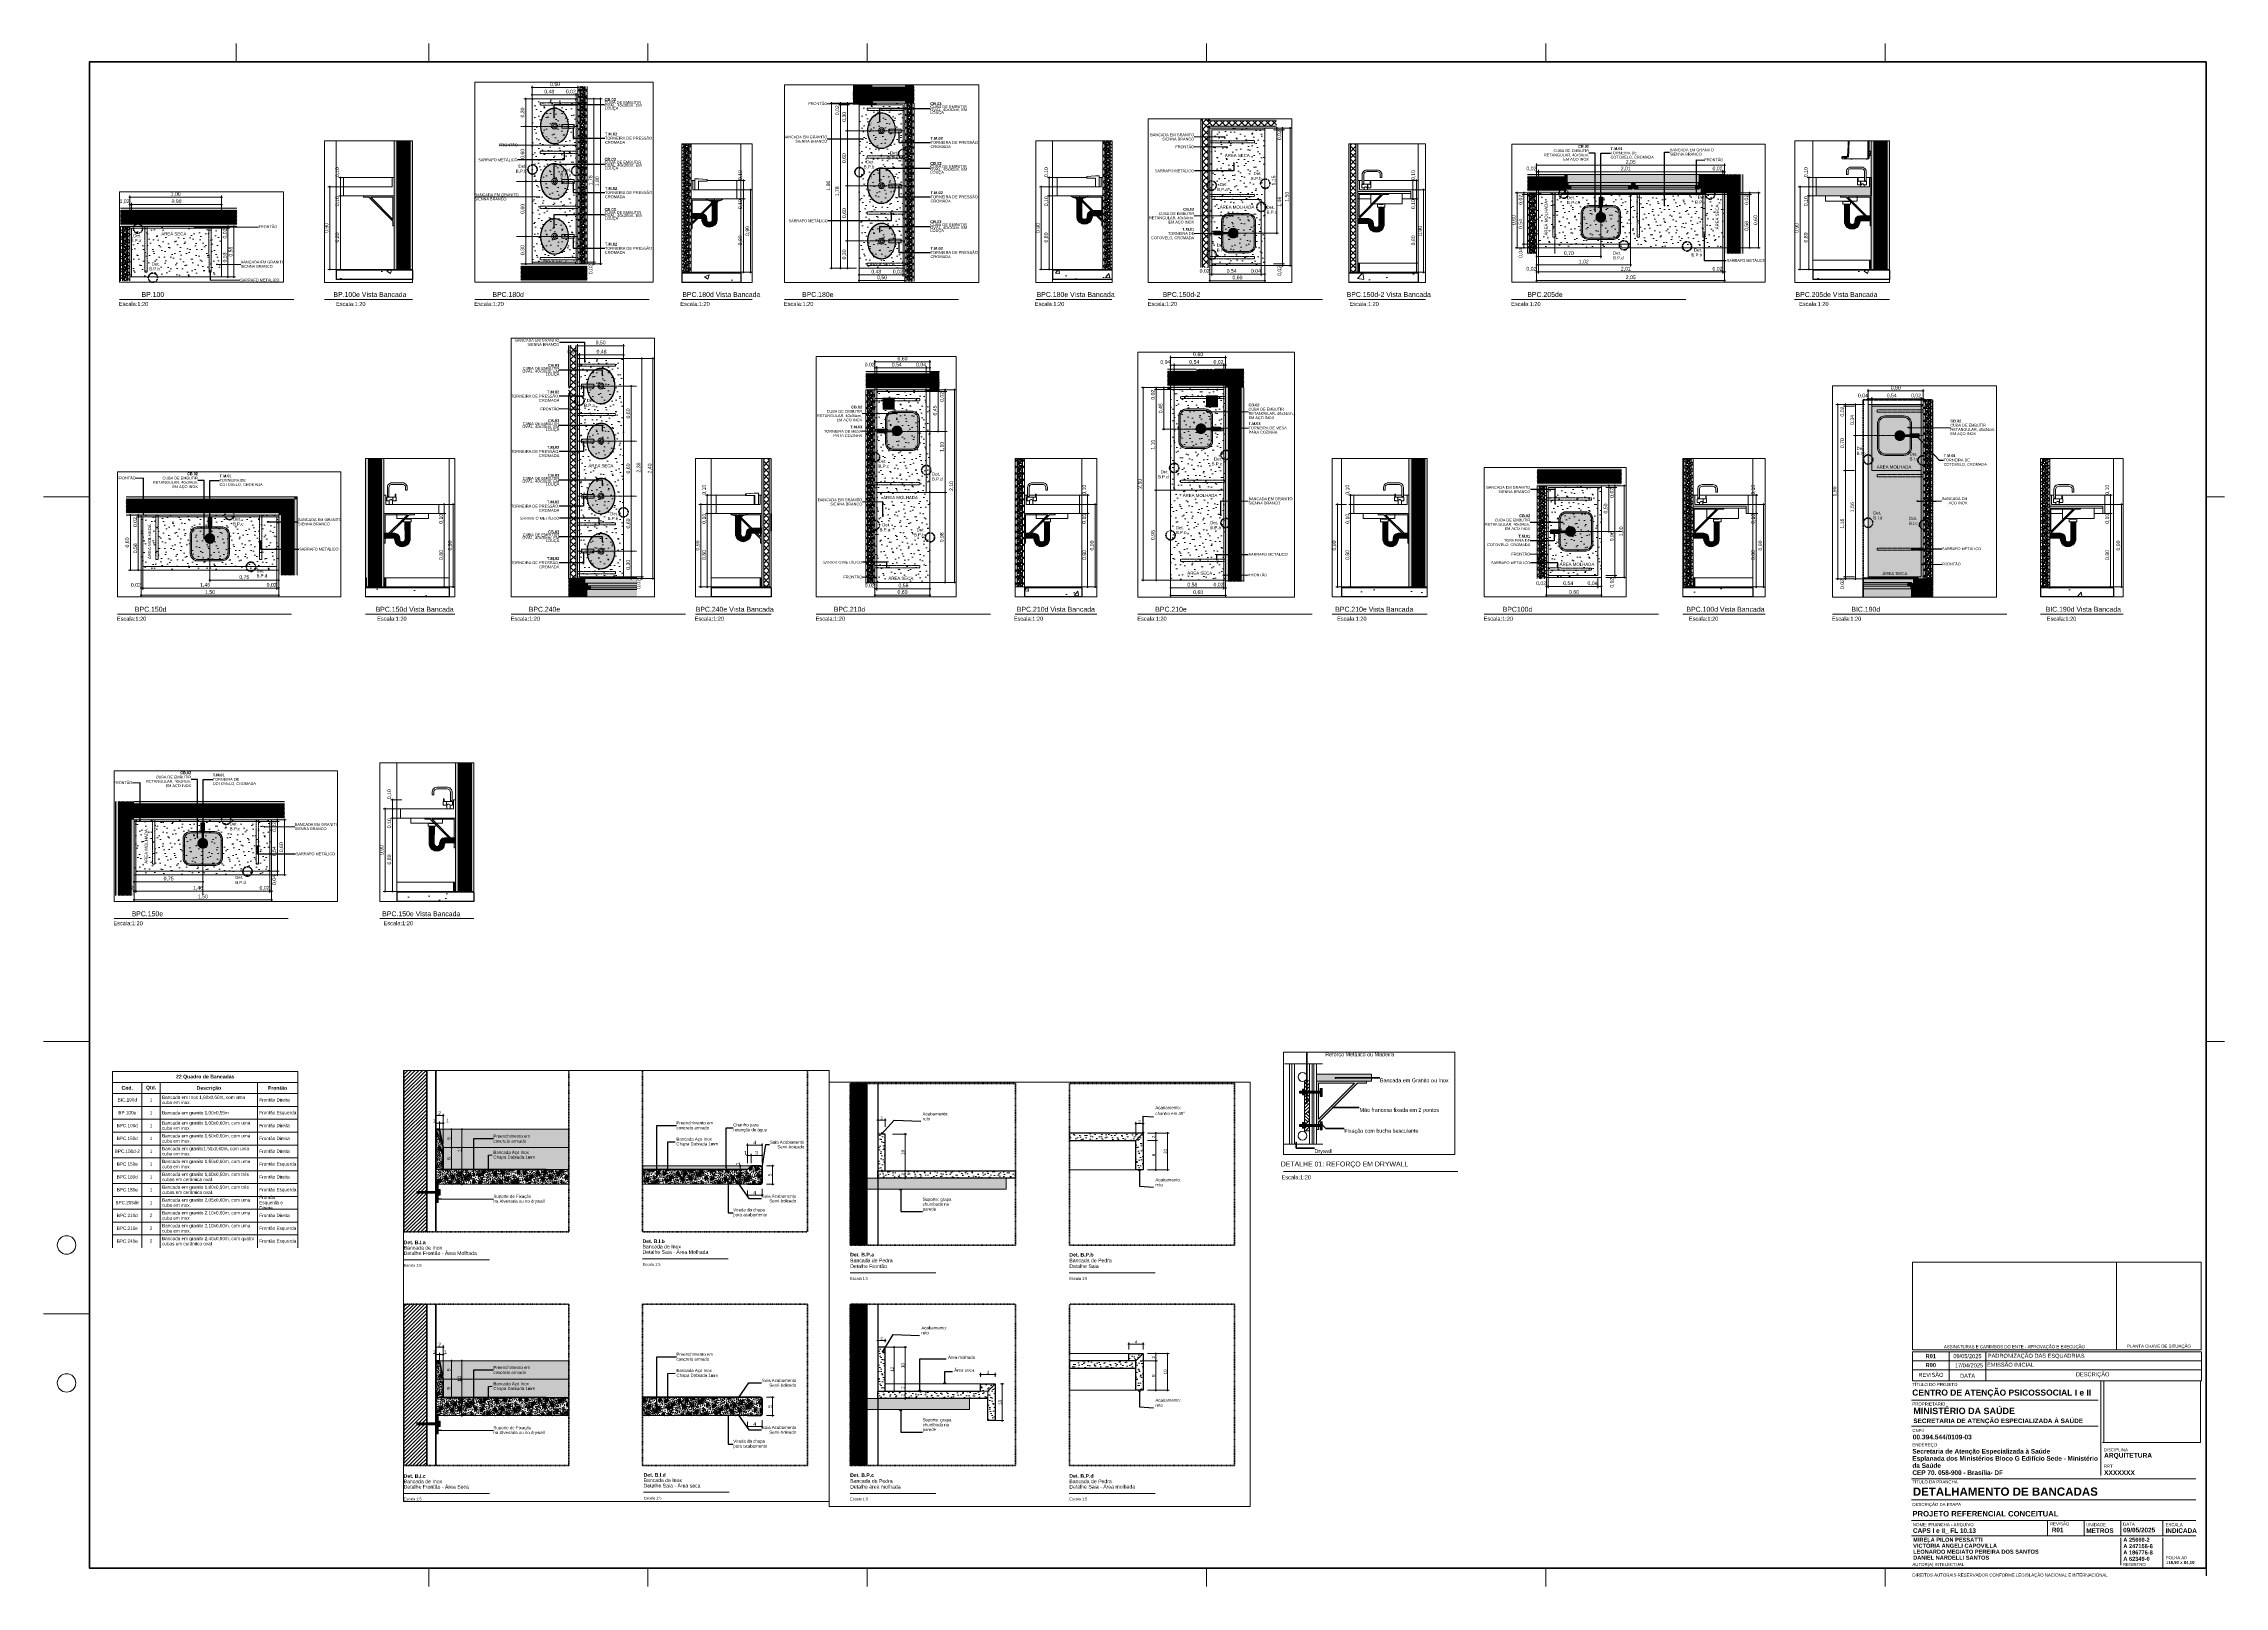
# Paper-space layout 'CAPS I e II_ FL 10.13 DETALHAMENTO DE BANCADAS' of a CAD drawing. Header units: metres, sheet in millimetres. Extents: x 0 to 1189, y 0 to 841.
# The model-space entities are those that its viewports show. They can reach past a viewport. Long polylines and large blocks are cut down to what shows.
import ezdxf
from ezdxf.enums import TextEntityAlignment as Align
from ezdxf.xclip import XClip

# ---------------------------------------------------------------- set-up
doc = ezdxf.new("R2010")
doc.units = ezdxf.units.M
doc.header["$MEASUREMENT"] = 0
doc.header["$XCLIPFRAME"] = 0
for name, pattern in [('broken', [2.46944, 1.41111, -1.05833]), ('Dashed', [0.028, 0.018, -0.01]), ('Double Dashed', [0.0325, 0.02, -0.005, 0.0025, -0.005])]:
    doc.linetypes.add(name, pattern=pattern)
for name, color, linetype, lineweight in [('01_22 Quadro de Bancadas_15_0_Caneta_No__241', 7, 'Continuous', 13), ('01_22 Quadro de Bancadas_15_0_Caneta_No__5', 7, 'Continuous', 15), ('01_22 Quadro de Bancadas_15_0_Caneta_No__6', 7, 'Continuous', 13), ('01_BIC.190d Vista Bancada_17_LAJES.EST_Caneta_No__4', 7, 'Continuous', 25), ('01_BIC.190d Vista Bancada_17_LAJES.EST_Caneta_No__7', 7, 'Continuous', 13), ('01_BIC.190d Vista Bancada_17_PAREDE CONSTRUIR_Caneta_No__241', 7, 'Continuous', 13), ('01_BIC.190d Vista Bancada_17_PAREDE CONSTRUIR_Caneta_No__5', 7, 'Continuous', 20), ('01_BIC.190d Vista Bancada_17_PAREDE CONSTRUIR_Caneta_No__83', 84, 'Continuous', 0), ('01_BP.100e Vista Bancada_18_LAJES.EST_Caneta_No__241', 7, 'Continuous', 13), ('01_BP.100e Vista Bancada_18_LAJES.EST_Caneta_No__4', 7, 'Continuous', 25), ('01_BP.100e Vista Bancada_18_LAJES.EST_Caneta_No__7', 7, 'Continuous', 13), ('01_BP.100e Vista Bancada_18_LOUCAS-METAIS.ARQ_Caneta_No__5', 7, 'Continuous', 20), ('01_BP.100e Vista Bancada_18_PAREDE CONSTRUIR_Caneta_No__241', 7, 'Continuous', 13), ('01_BP.100e Vista Bancada_18_PAREDE CONSTRUIR_Caneta_No__3', 7, 'Continuous', 30), ('01_BPC.100d Vista Bancada_19_LAJES.EST_Caneta_No__4', 7, 'Continuous', 25), ('01_BPC.100d Vista Bancada_19_LAJES.EST_Caneta_No__7', 7, 'Continuous', 13), ('01_BPC.100d Vista Bancada_19_LOUCAS-METAIS.ARQ_Caneta_No__10', 7, 'Continuous', 5), ('01_BPC.100d Vista Bancada_19_PAREDE CONSTRUIR_Caneta_No__241', 7, 'Continuous', 13), ('01_BPC.100d Vista Bancada_19_PAREDE CONSTRUIR_Caneta_No__5', 7, 'Continuous', 20), ('01_BPC.100d Vista Bancada_19_PAREDE CONSTRUIR_Caneta_No__83', 84, 'Continuous', 0), ('01_BPC.100d Vista Bancada_19_PISO - Rodapé_Caneta_No__11', 7, 'Continuous', 5), ('01_BPC.150d Vista Bancada_27_LAJES.EST_Caneta_No__4', 7, 'Continuous', 25), ('01_BPC.150d Vista Bancada_27_LAJES.EST_Caneta_No__7', 7, 'Continuous', 13), ('01_BPC.150d Vista Bancada_27_PAREDE CONSTRUIR_Caneta_No__241', 7, 'Continuous', 13), ('01_BPC.150d Vista Bancada_27_PAREDE CONSTRUIR_Caneta_No__3', 7, 'Continuous', 30), ('01_BPC.150d Vista Bancada_27_PAREDE CONSTRUIR_Caneta_No__5', 7, 'Continuous', 20), ('01_BPC.150d Vista Bancada_27_PISO - Rodapé_Caneta_No__11', 7, 'Continuous', 5), ('01_BPC.150d-2 Vista Bancada_28_LAJES.EST_Caneta_No__4', 7, 'Continuous', 25), ('01_BPC.150d-2 Vista Bancada_28_LAJES.EST_Caneta_No__7', 7, 'Continuous', 13), ('01_BPC.150d-2 Vista Bancada_28_PAREDE CONSTRUIR_Caneta_No__241', 7, 'Continuous', 13), ('01_BPC.150d-2 Vista Bancada_28_PAREDE CONSTRUIR_Caneta_No__5', 7, 'Continuous', 20), ('01_BPC.150d-2 Vista Bancada_28_PAREDE CONSTRUIR_Caneta_No__83', 84, 'Continuous', 0), ('01_BPC.150d-2 Vista Bancada_28_PISO - Rodapé_Caneta_No__11', 7, 'Continuous', 5), ('01_BPC.150e Vista Bancada_20_LAJES.EST_Caneta_No__4', 7, 'Continuous', 25), ('01_BPC.150e Vista Bancada_20_LAJES.EST_Caneta_No__7', 7, 'Continuous', 13), ('01_BPC.150e Vista Bancada_20_PAREDE CONSTRUIR_Caneta_No__241', 7, 'Continuous', 13), ('01_BPC.150e Vista Bancada_20_PAREDE CONSTRUIR_Caneta_No__3', 7, 'Continuous', 30), ('01_BPC.150e Vista Bancada_20_PAREDE CONSTRUIR_Caneta_No__5', 7, 'Continuous', 20), ('01_BPC.150e Vista Bancada_20_PISO - Rodapé_Caneta_No__11', 7, 'Continuous', 5), ('01_BPC.180d Vista Bancada_21_LAJES.EST_Caneta_No__4', 7, 'Continuous', 25), ('01_BPC.180d Vista Bancada_21_LAJES.EST_Caneta_No__7', 7, 'Continuous', 13), ('01_BPC.180d Vista Bancada_21_PAREDE CONSTRUIR_Caneta_No__241', 7, 'Continuous', 13), ('01_BPC.180d Vista Bancada_21_PAREDE CONSTRUIR_Caneta_No__5', 7, 'Continuous', 20), ('01_BPC.180d Vista Bancada_21_PAREDE CONSTRUIR_Caneta_No__83', 84, 'Continuous', 0), ('01_BPC.180e Vista Bancada_22_LAJES.EST_Caneta_No__4', 7, 'Continuous', 25), ('01_BPC.180e Vista Bancada_22_LAJES.EST_Caneta_No__7', 7, 'Continuous', 13), ('01_BPC.180e Vista Bancada_22_PAREDE CONSTRUIR_Caneta_No__241', 7, 'Continuous', 13), ('01_BPC.180e Vista Bancada_22_PAREDE CONSTRUIR_Caneta_No__5', 7, 'Continuous', 20), ('01_BPC.180e Vista Bancada_22_PAREDE CONSTRUIR_Caneta_No__83', 84, 'Continuous', 0), ('01_BPC.205de Vista Bancada_23_LAJES.EST_Caneta_No__241', 7, 'Continuous', 13), ('01_BPC.205de Vista Bancada_23_LAJES.EST_Caneta_No__4', 7, 'Continuous', 25), ('01_BPC.205de Vista Bancada_23_LAJES.EST_Caneta_No__7', 7, 'Continuous', 13), ('01_BPC.205de Vista Bancada_23_LOUCAS-METAIS.ARQ_Caneta_No__1', 7, 'Continuous', 40), ('01_BPC.205de Vista Bancada_23_LOUCAS-METAIS.ARQ_Caneta_No__5', 7, 'Continuous', 20), ('01_BPC.205de Vista Bancada_23_PAREDE CONSTRUIR_Caneta_No__241', 7, 'Continuous', 13), ('01_BPC.205de Vista Bancada_23_PAREDE CONSTRUIR_Caneta_No__3', 7, 'Continuous', 30), ('01_BPC.205de Vista Bancada_23_PISO - Rodapé_Caneta_No__11', 7, 'Continuous', 5), ('01_BPC.210d Vista Bancada_24_LAJES.EST_Caneta_No__241', 7, 'Continuous', 13), ('01_BPC.210d Vista Bancada_24_LAJES.EST_Caneta_No__4', 7, 'Continuous', 25), ('01_BPC.210d Vista Bancada_24_LAJES.EST_Caneta_No__7', 7, 'Continuous', 13), ('01_BPC.210d Vista Bancada_24_LOUCAS-METAIS.ARQ_Caneta_No__5', 7, 'Continuous', 20), ('01_BPC.210d Vista Bancada_24_PAREDE CONSTRUIR_Caneta_No__241', 7, 'Continuous', 13), ('01_BPC.210d Vista Bancada_24_PAREDE CONSTRUIR_Caneta_No__83', 84, 'Continuous', 0), ('01_BPC.210e Vista Bancada_25_LAJES.EST_Caneta_No__4', 7, 'Continuous', 25), ('01_BPC.210e Vista Bancada_25_LAJES.EST_Caneta_No__7', 7, 'Continuous', 13), ('01_BPC.210e Vista Bancada_25_LOUCAS-METAIS.ARQ_Caneta_No__5', 7, 'Continuous', 20), ('01_BPC.210e Vista Bancada_25_PAREDE CONSTRUIR_Caneta_No__241', 7, 'Continuous', 13), ('01_BPC.210e Vista Bancada_25_PAREDE CONSTRUIR_Caneta_No__3', 7, 'Continuous', 30), ('01_BPC.240e Vista Bancada_26_LAJES.EST_Caneta_No__4', 7, 'Continuous', 25), ('01_BPC.240e Vista Bancada_26_LAJES.EST_Caneta_No__7', 7, 'Continuous', 13), ('01_BPC.240e Vista Bancada_26_LOUCAS-METAIS.ARQ_Caneta_No__1', 7, 'Continuous', 40), ('01_BPC.240e Vista Bancada_26_PAREDE CONSTRUIR_Caneta_No__241', 7, 'Continuous', 13), ('01_BPC.240e Vista Bancada_26_PAREDE CONSTRUIR_Caneta_No__5', 7, 'Continuous', 20), ('01_BPC.240e Vista Bancada_26_PAREDE CONSTRUIR_Caneta_No__83', 84, 'Continuous', 0), ('01_BPC.240e Vista Bancada_26_PISO - Rodapé_Caneta_No__11', 7, 'Continuous', 5), ('01_DETALHE 01_ REFORÇO EM DRYWALL_3_0_Caneta_No__1', 7, 'Continuous', 40), ('01_DETALHE 01_ REFORÇO EM DRYWALL_3_0_Caneta_No__241', 7, 'Continuous', 13), ('01_DETALHE 01_ REFORÇO EM DRYWALL_3_0_Caneta_No__5', 7, 'Continuous', 20), ('0_Caneta_No__1', 7, 'Continuous', 40), ('0_Caneta_No__241', 7, 'Continuous', 13), ('0_Caneta_No__3', 7, 'Continuous', 25), ('0_Caneta_No__8', 7, 'Continuous', 9), ('0_Caneta_No__98', 7, 'Continuous', 0), ('0_Caneta_No__99', 7, 'Continuous', 20), ('ARCOS-LINHAS.ARQ_Caneta_No__1', 7, 'Continuous', 35), ('ARCOS-LINHAS.ARQ_Caneta_No__241', 7, 'Continuous', 13), ('ARCOS-LINHAS.ARQ_Caneta_No__6', 7, 'Continuous', 13), ('ARCOS-LINHAS.ARQ_Caneta_No__91', 255, 'Continuous', 0), ('ARCOS-LINHAS.ARQ_Caneta_No__98', 7, 'Continuous', 0), ('COTAS DETALHAMENTO.EXEC_Caneta_No__1', 7, 'Continuous', 40), ('COTAS DETALHAMENTO.EXEC_Caneta_No__99', 7, 'Continuous', 20), ('LOUCAS-METAIS.ARQ_Caneta_No__1', 7, 'Continuous', 35), ('LOUCAS-METAIS.ARQ_Caneta_No__241', 7, 'Continuous', 13), ('LOUCAS-METAIS.ARQ_Caneta_No__3', 7, 'Continuous', 25), ('LOUCAS-METAIS.ARQ_Caneta_No__4', 7, 'Continuous', 20), ('PAREDE CONSTRUIR_Caneta_No__10', 7, 'Continuous', 5), ('PAREDE CONSTRUIR_Caneta_No__241', 7, 'Continuous', 13), ('PAREDE CONSTRUIR_Caneta_No__255', 255, 'Continuous', 0), ('PAREDE CONSTRUIR_Caneta_No__3', 7, 'Continuous', 30), ('PAREDE CONSTRUIR_Caneta_No__83', 84, 'Continuous', 0), ('PAREDE CONSTRUIR_Caneta_No__91', 255, 'Continuous', 0), ('PAREDE.ARQ_Caneta_No__1', 7, 'Continuous', 35), ('PAREDE.ARQ_Caneta_No__241', 7, 'Continuous', 13), ('PAREDE.ARQ_Caneta_No__3', 7, 'Continuous', 25), ('PAREDE.ARQ_Caneta_No__6', 7, 'Continuous', 13)]:
    doc.layers.add(name, color=color, linetype=linetype, lineweight=lineweight)
for name, color, linetype, lineweight, true_color in [('01_BIC.190d Vista Bancada_17_COTAS EXECUTIVO.EXEC_Caneta_No__25', 7, 'Continuous', 13, 0x982312), ('01_BIC.190d Vista Bancada_17_LAJES.EST_Caneta_No__254', 7, 'Continuous', 0, 0xd1c9ad), ('01_BIC.190d Vista Bancada_17_LAJES.EST_Caneta_No__97', 7, 'Continuous', 13, 0x6b6b6b), ('01_BIC.190d Vista Bancada_17_LOUCAS-METAIS.ARQ_Caneta_No__13', 7, 'Continuous', 0, 0xaaaaaa), ('01_BIC.190d Vista Bancada_17_LOUCAS-METAIS.ARQ_Caneta_No__95', 7, 'Continuous', 0, 0xaeaeae), ('01_BIC.190d Vista Bancada_17_PAREDE CONSTRUIR_Caneta_No__19', 7, 'Continuous', 0, 0xe9e9e9), ('01_BIC.190d Vista Bancada_17_PAREDE CONSTRUIR_Caneta_No__95', 7, 'Continuous', 0, 0xaeaeae), ('01_BIC.190d Vista Bancada_17_PAREDE CONSTRUIR_Caneta_No__96', 7, 'Continuous', 0, 0xb6b6b6), ('01_BP.100e Vista Bancada_18_COTAS EXECUTIVO.EXEC_Caneta_No__25', 7, 'Continuous', 13, 0x982312), ('01_BP.100e Vista Bancada_18_LAJES.EST_Caneta_No__254', 7, 'Continuous', 0, 0xd1c9ad), ('01_BP.100e Vista Bancada_18_LAJES.EST_Caneta_No__97', 7, 'Continuous', 13, 0x6b6b6b), ('01_BP.100e Vista Bancada_18_LOUCAS-METAIS.ARQ_Caneta_No__13', 7, 'Continuous', 0, 0xaaaaaa), ('01_BP.100e Vista Bancada_18_LOUCAS-METAIS.ARQ_Caneta_No__95', 7, 'Continuous', 0, 0xaeaeae), ('01_BP.100e Vista Bancada_18_PAREDE CONSTRUIR_Caneta_No__95', 7, 'Continuous', 0, 0xaeaeae), ('01_BPC.100d Vista Bancada_19_COTAS EXECUTIVO.EXEC_Caneta_No__25', 7, 'Continuous', 13, 0x982312), ('01_BPC.100d Vista Bancada_19_LAJES.EST_Caneta_No__254', 7, 'Continuous', 0, 0xd1c9ad), ('01_BPC.100d Vista Bancada_19_LAJES.EST_Caneta_No__97', 7, 'Continuous', 13, 0x6b6b6b), ('01_BPC.100d Vista Bancada_19_LOUCAS-METAIS.ARQ_Caneta_No__13', 7, 'Continuous', 0, 0xaaaaaa), ('01_BPC.100d Vista Bancada_19_LOUCAS-METAIS.ARQ_Caneta_No__95', 7, 'Continuous', 0, 0xaeaeae), ('01_BPC.100d Vista Bancada_19_LOUCAS-METAIS.ARQ_Caneta_No__96', 7, 'Continuous', 0, 0xb6b6b6), ('01_BPC.100d Vista Bancada_19_PAREDE CONSTRUIR_Caneta_No__19', 7, 'Continuous', 0, 0xe9e9e9), ('01_BPC.100d Vista Bancada_19_PAREDE CONSTRUIR_Caneta_No__95', 7, 'Continuous', 0, 0xaeaeae), ('01_BPC.100d Vista Bancada_19_PAREDE CONSTRUIR_Caneta_No__96', 7, 'Continuous', 0, 0xb6b6b6), ('01_BPC.100d Vista Bancada_19_PISO - Rodapé_Caneta_No__95', 7, 'Continuous', 0, 0xaeaeae), ('01_BPC.100d Vista Bancada_19_PISO - Rodapé_Caneta_No__97', 7, 'Continuous', 13, 0x6b6b6b), ('01_BPC.150d Vista Bancada_27_COTAS EXECUTIVO.EXEC_Caneta_No__25', 7, 'Continuous', 13, 0x982312), ('01_BPC.150d Vista Bancada_27_LAJES.EST_Caneta_No__254', 7, 'Continuous', 0, 0xd1c9ad), ('01_BPC.150d Vista Bancada_27_LAJES.EST_Caneta_No__97', 7, 'Continuous', 13, 0x6b6b6b), ('01_BPC.150d Vista Bancada_27_LOUCAS-METAIS.ARQ_Caneta_No__13', 7, 'Continuous', 0, 0xaaaaaa), ('01_BPC.150d Vista Bancada_27_LOUCAS-METAIS.ARQ_Caneta_No__95', 7, 'Continuous', 0, 0xaeaeae), ('01_BPC.150d Vista Bancada_27_PAREDE CONSTRUIR_Caneta_No__19', 7, 'Continuous', 0, 0xe9e9e9), ('01_BPC.150d Vista Bancada_27_PAREDE CONSTRUIR_Caneta_No__95', 7, 'Continuous', 0, 0xaeaeae), ('01_BPC.150d Vista Bancada_27_PISO - Rodapé_Caneta_No__95', 7, 'Continuous', 0, 0xaeaeae), ('01_BPC.150d Vista Bancada_27_PISO - Rodapé_Caneta_No__97', 7, 'Continuous', 13, 0x6b6b6b), ('01_BPC.150d-2 Vista Bancada_28_COTAS EXECUTIVO.EXEC_Caneta_No__25', 7, 'Continuous', 13, 0x982312), ('01_BPC.150d-2 Vista Bancada_28_LAJES.EST_Caneta_No__254', 7, 'Continuous', 0, 0xd1c9ad), ('01_BPC.150d-2 Vista Bancada_28_LAJES.EST_Caneta_No__97', 7, 'Continuous', 13, 0x6b6b6b), ('01_BPC.150d-2 Vista Bancada_28_LOUCAS-METAIS.ARQ_Caneta_No__13', 7, 'Continuous', 0, 0xaaaaaa), ('01_BPC.150d-2 Vista Bancada_28_LOUCAS-METAIS.ARQ_Caneta_No__95', 7, 'Continuous', 0, 0xaeaeae), ('01_BPC.150d-2 Vista Bancada_28_PAREDE CONSTRUIR_Caneta_No__19', 7, 'Continuous', 0, 0xe9e9e9), ('01_BPC.150d-2 Vista Bancada_28_PAREDE CONSTRUIR_Caneta_No__95', 7, 'Continuous', 0, 0xaeaeae), ('01_BPC.150d-2 Vista Bancada_28_PISO - Rodapé_Caneta_No__95', 7, 'Continuous', 0, 0xaeaeae), ('01_BPC.150d-2 Vista Bancada_28_PISO - Rodapé_Caneta_No__97', 7, 'Continuous', 13, 0x6b6b6b), ('01_BPC.150e Vista Bancada_20_COTAS EXECUTIVO.EXEC_Caneta_No__25', 7, 'Continuous', 13, 0x982312), ('01_BPC.150e Vista Bancada_20_LAJES.EST_Caneta_No__254', 7, 'Continuous', 0, 0xd1c9ad), ('01_BPC.150e Vista Bancada_20_LAJES.EST_Caneta_No__97', 7, 'Continuous', 13, 0x6b6b6b), ('01_BPC.150e Vista Bancada_20_LOUCAS-METAIS.ARQ_Caneta_No__13', 7, 'Continuous', 0, 0xaaaaaa), ('01_BPC.150e Vista Bancada_20_LOUCAS-METAIS.ARQ_Caneta_No__95', 7, 'Continuous', 0, 0xaeaeae), ('01_BPC.150e Vista Bancada_20_PAREDE CONSTRUIR_Caneta_No__19', 7, 'Continuous', 0, 0xe9e9e9), ('01_BPC.150e Vista Bancada_20_PAREDE CONSTRUIR_Caneta_No__95', 7, 'Continuous', 0, 0xaeaeae), ('01_BPC.150e Vista Bancada_20_PISO - Rodapé_Caneta_No__95', 7, 'Continuous', 0, 0xaeaeae), ('01_BPC.150e Vista Bancada_20_PISO - Rodapé_Caneta_No__97', 7, 'Continuous', 13, 0x6b6b6b), ('01_BPC.180d Vista Bancada_21_COTAS EXECUTIVO.EXEC_Caneta_No__25', 7, 'Continuous', 13, 0x982312), ('01_BPC.180d Vista Bancada_21_LAJES.EST_Caneta_No__254', 7, 'Continuous', 0, 0xd1c9ad), ('01_BPC.180d Vista Bancada_21_LAJES.EST_Caneta_No__97', 7, 'Continuous', 13, 0x6b6b6b), ('01_BPC.180d Vista Bancada_21_LOUCAS-METAIS.ARQ_Caneta_No__13', 7, 'Continuous', 0, 0xaaaaaa), ('01_BPC.180d Vista Bancada_21_LOUCAS-METAIS.ARQ_Caneta_No__95', 7, 'Continuous', 0, 0xaeaeae), ('01_BPC.180d Vista Bancada_21_LOUCAS-METAIS.ARQ_Caneta_No__96', 7, 'Continuous', 0, 0xb6b6b6), ('01_BPC.180d Vista Bancada_21_PAREDE CONSTRUIR_Caneta_No__19', 7, 'Continuous', 0, 0xe9e9e9), ('01_BPC.180d Vista Bancada_21_PAREDE CONSTRUIR_Caneta_No__95', 7, 'Continuous', 0, 0xaeaeae), ('01_BPC.180d Vista Bancada_21_PAREDE CONSTRUIR_Caneta_No__96', 7, 'Continuous', 0, 0xb6b6b6), ('01_BPC.180e Vista Bancada_22_COTAS EXECUTIVO.EXEC_Caneta_No__25', 7, 'Continuous', 13, 0x982312), ('01_BPC.180e Vista Bancada_22_LAJES.EST_Caneta_No__254', 7, 'Continuous', 0, 0xd1c9ad), ('01_BPC.180e Vista Bancada_22_LAJES.EST_Caneta_No__95', 7, 'Continuous', 0, 0xaeaeae), ('01_BPC.180e Vista Bancada_22_LAJES.EST_Caneta_No__97', 7, 'Continuous', 13, 0x6b6b6b), ('01_BPC.180e Vista Bancada_22_LOUCAS-METAIS.ARQ_Caneta_No__13', 7, 'Continuous', 0, 0xaaaaaa), ('01_BPC.180e Vista Bancada_22_LOUCAS-METAIS.ARQ_Caneta_No__95', 7, 'Continuous', 0, 0xaeaeae), ('01_BPC.180e Vista Bancada_22_LOUCAS-METAIS.ARQ_Caneta_No__96', 7, 'Continuous', 0, 0xb6b6b6), ('01_BPC.180e Vista Bancada_22_PAREDE CONSTRUIR_Caneta_No__19', 7, 'Continuous', 0, 0xe9e9e9), ('01_BPC.180e Vista Bancada_22_PAREDE CONSTRUIR_Caneta_No__95', 7, 'Continuous', 0, 0xaeaeae), ('01_BPC.180e Vista Bancada_22_PAREDE CONSTRUIR_Caneta_No__96', 7, 'Continuous', 0, 0xb6b6b6), ('01_BPC.205de Vista Bancada_23_COTAS EXECUTIVO.EXEC_Caneta_No__25', 7, 'Continuous', 13, 0x982312), ('01_BPC.205de Vista Bancada_23_EQUIPAMENTOS.ARQ_Caneta_No__95', 7, 'Continuous', 0, 0xaeaeae), ('01_BPC.205de Vista Bancada_23_LAJES.EST_Caneta_No__254', 7, 'Continuous', 0, 0xd1c9ad), ('01_BPC.205de Vista Bancada_23_LAJES.EST_Caneta_No__97', 7, 'Continuous', 13, 0x6b6b6b), ('01_BPC.205de Vista Bancada_23_LOUCAS-METAIS.ARQ_Caneta_No__19', 7, 'Continuous', 0, 0xe9e9e9), ('01_BPC.205de Vista Bancada_23_LOUCAS-METAIS.ARQ_Caneta_No__95', 7, 'Continuous', 0, 0xaeaeae), ('01_BPC.205de Vista Bancada_23_LOUCAS-METAIS.ARQ_Caneta_No__96', 7, 'Continuous', 0, 0xb6b6b6), ('01_BPC.205de Vista Bancada_23_LOUCAS-METAIS.ARQ_Caneta_No__97', 7, 'Continuous', 13, 0x6b6b6b), ('01_BPC.205de Vista Bancada_23_PAREDE CONSTRUIR_Caneta_No__95', 7, 'Continuous', 0, 0xaeaeae), ('01_BPC.205de Vista Bancada_23_PISO - Rodapé_Caneta_No__95', 7, 'Continuous', 0, 0xaeaeae), ('01_BPC.205de Vista Bancada_23_PISO - Rodapé_Caneta_No__97', 7, 'Continuous', 13, 0x6b6b6b), ('01_BPC.210d Vista Bancada_24_COTAS EXECUTIVO.EXEC_Caneta_No__25', 7, 'Continuous', 13, 0x982312), ('01_BPC.210d Vista Bancada_24_LAJES.EST_Caneta_No__254', 7, 'Continuous', 0, 0xd1c9ad), ('01_BPC.210d Vista Bancada_24_LAJES.EST_Caneta_No__97', 7, 'Continuous', 13, 0x6b6b6b), ('01_BPC.210d Vista Bancada_24_LOUCAS-METAIS.ARQ_Caneta_No__13', 7, 'Continuous', 0, 0xaaaaaa), ('01_BPC.210d Vista Bancada_24_LOUCAS-METAIS.ARQ_Caneta_No__19', 7, 'Continuous', 0, 0xe9e9e9), ('01_BPC.210d Vista Bancada_24_LOUCAS-METAIS.ARQ_Caneta_No__95', 7, 'Continuous', 0, 0xaeaeae), ('01_BPC.210d Vista Bancada_24_PAREDE CONSTRUIR_Caneta_No__95', 7, 'Continuous', 0, 0xaeaeae), ('01_BPC.210d Vista Bancada_24_PAREDE CONSTRUIR_Caneta_No__96', 7, 'Continuous', 0, 0xb6b6b6), ('01_BPC.210e Vista Bancada_25_COTAS EXECUTIVO.EXEC_Caneta_No__25', 7, 'Continuous', 13, 0x982312), ('01_BPC.210e Vista Bancada_25_LAJES.EST_Caneta_No__254', 7, 'Continuous', 0, 0xd1c9ad), ('01_BPC.210e Vista Bancada_25_LAJES.EST_Caneta_No__97', 7, 'Continuous', 13, 0x6b6b6b), ('01_BPC.210e Vista Bancada_25_LOUCAS-METAIS.ARQ_Caneta_No__13', 7, 'Continuous', 0, 0xaaaaaa), ('01_BPC.210e Vista Bancada_25_LOUCAS-METAIS.ARQ_Caneta_No__19', 7, 'Continuous', 0, 0xe9e9e9), ('01_BPC.210e Vista Bancada_25_LOUCAS-METAIS.ARQ_Caneta_No__95', 7, 'Continuous', 0, 0xaeaeae), ('01_BPC.210e Vista Bancada_25_PAREDE CONSTRUIR_Caneta_No__95', 7, 'Continuous', 0, 0xaeaeae), ('01_BPC.240e Vista Bancada_26_COTAS EXECUTIVO.EXEC_Caneta_No__25', 7, 'Continuous', 13, 0x982312), ('01_BPC.240e Vista Bancada_26_LAJES.EST_Caneta_No__254', 7, 'Continuous', 0, 0xd1c9ad), ('01_BPC.240e Vista Bancada_26_LAJES.EST_Caneta_No__97', 7, 'Continuous', 13, 0x6b6b6b), ('01_BPC.240e Vista Bancada_26_LOUCAS-METAIS.ARQ_Caneta_No__13', 7, 'Continuous', 0, 0xaaaaaa), ('01_BPC.240e Vista Bancada_26_LOUCAS-METAIS.ARQ_Caneta_No__95', 7, 'Continuous', 0, 0xaeaeae), ('01_BPC.240e Vista Bancada_26_LOUCAS-METAIS.ARQ_Caneta_No__96', 7, 'Continuous', 0, 0xb6b6b6), ('01_BPC.240e Vista Bancada_26_PAREDE CONSTRUIR_Caneta_No__19', 7, 'Continuous', 0, 0xe9e9e9), ('01_BPC.240e Vista Bancada_26_PAREDE CONSTRUIR_Caneta_No__95', 7, 'Continuous', 0, 0xaeaeae), ('01_BPC.240e Vista Bancada_26_PISO - Rodapé_Caneta_No__95', 7, 'Continuous', 0, 0xaeaeae), ('01_BPC.240e Vista Bancada_26_PISO - Rodapé_Caneta_No__97', 7, 'Continuous', 13, 0x6b6b6b), ('01_DETALHE 01_ REFORÇO EM DRYWALL_3_0_Caneta_No__32', 7, 'Continuous', 0, 0xea6855), ('01_DETALHE 01_ REFORÇO EM DRYWALL_3_0_Caneta_No__95', 7, 'Continuous', 0, 0xaeaeae), ('01_DETALHE 01_ REFORÇO EM DRYWALL_3_0_Caneta_No__96', 7, 'Continuous', 0, 0xb6b6b6), ('01_DETALHE 01_ REFORÇO EM DRYWALL_3_0_Caneta_No__97', 7, 'Continuous', 13, 0x6b6b6b), ('0_Caneta_No__12', 7, 'Continuous', 0, 0x030303), ('0_Caneta_No__24', 7, 'Continuous', 40, 0x851f10), ('0_Caneta_No__25', 7, 'Continuous', 13, 0x982312), ('ARCOS-LINHAS.ARQ_Caneta_No__18', 7, 'Continuous', 0, 0xdfdfdf), ('ARCOS-LINHAS.ARQ_Caneta_No__24', 7, 'Continuous', 40, 0x851f10), ('COTAS DETALHAMENTO.EXEC_Caneta_No__167', 7, 'Continuous', 0, 0x0035d5), ('COTAS DETALHAMENTO.EXEC_Caneta_No__24', 7, 'Continuous', 40, 0x851f10), ('COTAS DETALHAMENTO.EXEC_Caneta_No__27', 7, 'Continuous', 0, 0xbd2d17), ('COTAS DETALHAMENTO.EXEC_Caneta_No__97', 7, 'Continuous', 13, 0x6b6b6b), ('EIXO HIDRÁULICO - Executivo.EXEC_Caneta_No__167', 7, 'Continuous', 0, 0x0035d5), ('INSTALAÇÕES - GASES_ HIDR_Caneta_No__24', 7, 'Continuous', 40, 0x851f10), ('LOUCAS-METAIS.ARQ_Caneta_No__13', 7, 'Continuous', 0, 0xaaaaaa), ('LOUCAS-METAIS.ARQ_Caneta_No__16', 7, 'Continuous', 0, 0xc9c9c9), ('LOUCAS-METAIS.ARQ_Caneta_No__18', 7, 'Continuous', 0, 0xdfdfdf), ('LOUCAS-METAIS.ARQ_Caneta_No__19', 7, 'Continuous', 0, 0xe9e9e9), ('LOUCAS-METAIS.ARQ_Caneta_No__96', 7, 'Continuous', 0, 0xb6b6b6), ('LOUCAS-METAIS.ARQ_Caneta_No__97', 7, 'Continuous', 5, 0x6b6b6b), ('NOTAS - REVESTIMENTOS.EXEC_Caneta_No__24', 7, 'Continuous', 40, 0x851f10), ('PAREDE CONSTRUIR_Caneta_No__9', 7, 'Continuous', 9, 0x020202), ('PAREDE CONSTRUIR_Caneta_No__96', 7, 'Continuous', 0, 0xb6b6b6), ('RALO_Caneta_No__19', 7, 'Continuous', 0, 0xe9e9e9), ('RALO_Caneta_No__96', 7, 'Continuous', 0, 0xb6b6b6)]:
    doc.layers.add(name, color=color, linetype=linetype, lineweight=lineweight, true_color=true_color)
for name, color, linetype in [('01_BIC.190d Vista Bancada_17_PAREDE CONSTRUIR', 7, 'Continuous'), ('01_BP.100e Vista Bancada_18_PAREDE CONSTRUIR', 7, 'Continuous'), ('01_BPC.100d Vista Bancada_19_PAREDE CONSTRUIR', 7, 'Continuous'), ('01_BPC.150d Vista Bancada_27_PAREDE CONSTRUIR', 7, 'Continuous'), ('01_BPC.150d-2 Vista Bancada_28_PAREDE CONSTRUIR', 7, 'Continuous'), ('01_BPC.150e Vista Bancada_20_PAREDE CONSTRUIR', 7, 'Continuous'), ('01_BPC.180d Vista Bancada_21_PAREDE CONSTRUIR', 7, 'Continuous'), ('01_BPC.180e Vista Bancada_22_PAREDE CONSTRUIR', 7, 'Continuous'), ('01_BPC.205de Vista Bancada_23_PAREDE CONSTRUIR', 7, 'Continuous'), ('01_BPC.210d Vista Bancada_24_LOUCAS-METAIS.ARQ', 7, 'Continuous'), ('01_BPC.210e Vista Bancada_25_PAREDE CONSTRUIR', 7, 'Continuous'), ('01_BPC.240e Vista Bancada_26_PAREDE CONSTRUIR', 7, 'Continuous'), ('01_DETALHE 01_ REFORÇO EM DRYWALL_3_0', 7, 'Continuous'), ('COTAS DETALHAMENTO.EXEC', 7, 'Continuous'), ('VAGAS.ARQ', 7, 'Continuous')]:
    doc.layers.add(name, color=color, linetype=linetype)
doc.layers.add('NonPlottable_0', color=7, linetype='Continuous', plot=False)
doc.styles.add('GENERATED_STYLE_1', font='arial.ttf')
doc.styles.add('GENERATED_STYLE_2', font='arial.ttf')
doc.dimstyles.new('GENERATED_STYLE__1', dxfattribs={"dimtxt": 0.01, "dimasz": 0.00475, "dimexe": 0.18, "dimexo": 0.01, "dimgap": 0, "dimtad": 1, "dimtih": 1, "dimtoh": 1, "dimzin": 0, "dimdsep": 46, "dimtxsty": 'GENERATED_STYLE_1', "dimblk": 'ARROWHEAD_11', "dimblk1": 'ARROWHEAD_11', "dimblk2": 'ARROWHEAD_11', "dimcen": 0.09, "dimclrd": 256, "dimclre": 256, "dimclrt": 256, "dimadec": 0, "dimazin": 0, "dimtfac": 1, "dimtdec": 4, "dimtmove": 2, "dimatfit": 3, "dimfxl": 0, "dimtolj": 1, "dimtzin": 0, "dimarcsym": 0})
doc.dimstyles.new('GENERATED_STYLE__10', dxfattribs={"dimtxt": 0.18, "dimasz": 0.00912, "dimexe": 0.18, "dimexo": 0.0625, "dimgap": 0, "dimtad": 0, "dimtih": 1, "dimtoh": 1, "dimdec": 4, "dimzin": 0, "dimdsep": 46, "dimcen": 0.09, "dimadec": 0, "dimazin": 0, "dimtfac": 1, "dimtdec": 4, "dimtmove": 0, "dimatfit": 3, "dimldrblk": 'ARROWHEAD_11', "dimfxl": 0, "dimtolj": 1, "dimtzin": 0, "dimarcsym": 0})
doc.dimstyles.new('GENERATED_STYLE__11', dxfattribs={"dimtxt": 0.18, "dimasz": 0.0057, "dimexe": 0.18, "dimexo": 0.0625, "dimgap": 0, "dimtad": 0, "dimtih": 1, "dimtoh": 1, "dimdec": 4, "dimzin": 0, "dimdsep": 46, "dimcen": 0.09, "dimadec": 0, "dimazin": 0, "dimtfac": 1, "dimtdec": 4, "dimtmove": 0, "dimatfit": 3, "dimldrblk": 'ARROWHEAD_8', "dimfxl": 0, "dimtolj": 1, "dimtzin": 0, "dimarcsym": 0})
doc.dimstyles.new('GENERATED_STYLE__12', dxfattribs={"dimtxt": 0.0085, "dimasz": 0.00475, "dimexe": 0.18, "dimexo": 0.031437, "dimgap": 0, "dimtad": 1, "dimzin": 0, "dimdsep": 46, "dimtxsty": 'GENERATED_STYLE_1', "dimblk": 'ARROWHEAD_11', "dimblk1": 'ARROWHEAD_11', "dimblk2": 'ARROWHEAD_11', "dimcen": 0.09, "dimclrd": 256, "dimclre": 256, "dimclrt": 256, "dimadec": 0, "dimazin": 0, "dimtfac": 1, "dimtdec": 4, "dimtmove": 0, "dimatfit": 3, "dimfxl": 0, "dimtolj": 1, "dimtzin": 0, "dimarcsym": 0})
doc.dimstyles.new('GENERATED_STYLE__13', dxfattribs={"dimtxt": 0.0085, "dimasz": 0.00475, "dimexe": 0.18, "dimexo": 0.011437, "dimgap": 0, "dimtad": 1, "dimzin": 0, "dimdsep": 46, "dimtxsty": 'GENERATED_STYLE_1', "dimblk": 'ARROWHEAD_11', "dimblk1": 'ARROWHEAD_11', "dimblk2": 'ARROWHEAD_11', "dimcen": 0.09, "dimclrd": 256, "dimclre": 256, "dimclrt": 256, "dimadec": 0, "dimazin": 0, "dimtfac": 1, "dimtdec": 4, "dimtmove": 0, "dimatfit": 3, "dimfxl": 0, "dimtolj": 1, "dimtzin": 0, "dimarcsym": 0})
doc.dimstyles.new('GENERATED_STYLE__14', dxfattribs={"dimtxt": 0.0085, "dimasz": 0.00475, "dimexe": 0.18, "dimexo": 0.019615, "dimgap": 0, "dimtad": 1, "dimzin": 0, "dimdsep": 46, "dimtxsty": 'GENERATED_STYLE_1', "dimblk": 'ARROWHEAD_11', "dimblk1": 'ARROWHEAD_11', "dimblk2": 'ARROWHEAD_11', "dimcen": 0.09, "dimclrd": 256, "dimclre": 256, "dimclrt": 256, "dimadec": 0, "dimazin": 0, "dimtfac": 1, "dimtdec": 4, "dimtmove": 0, "dimatfit": 3, "dimfxl": 0, "dimtolj": 1, "dimtzin": 0, "dimarcsym": 0})
doc.dimstyles.new('GENERATED_STYLE__15', dxfattribs={"dimtxt": 0.0085, "dimasz": 0.00475, "dimexe": 0.18, "dimexo": 0.011437, "dimgap": 0, "dimtad": 1, "dimtih": 1, "dimtoh": 1, "dimzin": 0, "dimdsep": 46, "dimtxsty": 'GENERATED_STYLE_1', "dimblk": 'ARROWHEAD_11', "dimblk1": 'ARROWHEAD_11', "dimblk2": 'ARROWHEAD_11', "dimcen": 0.09, "dimclrd": 256, "dimclre": 256, "dimclrt": 256, "dimadec": 0, "dimazin": 0, "dimtfac": 1, "dimtdec": 4, "dimtmove": 0, "dimatfit": 3, "dimfxl": 0, "dimtolj": 1, "dimtzin": 0, "dimarcsym": 0})
doc.dimstyles.new('GENERATED_STYLE__16', dxfattribs={"dimtxt": 0.0085, "dimasz": 0.00475, "dimexe": 0.18, "dimexo": 0.019615, "dimgap": 0, "dimtad": 1, "dimtih": 1, "dimtoh": 1, "dimzin": 0, "dimdsep": 46, "dimtxsty": 'GENERATED_STYLE_1', "dimblk": 'ARROWHEAD_11', "dimblk1": 'ARROWHEAD_11', "dimblk2": 'ARROWHEAD_11', "dimcen": 0.09, "dimclrd": 256, "dimclre": 256, "dimclrt": 256, "dimadec": 0, "dimazin": 0, "dimtfac": 1, "dimtdec": 4, "dimtmove": 0, "dimatfit": 3, "dimfxl": 0, "dimtolj": 1, "dimtzin": 0, "dimarcsym": 0})
doc.dimstyles.new('GENERATED_STYLE__17', dxfattribs={"dimtxt": 0.04, "dimasz": 0.019, "dimexe": 0.18, "dimexo": 0.1, "dimgap": 0, "dimtad": 1, "dimzin": 0, "dimdsep": 46, "dimtxsty": 'GENERATED_STYLE_1', "dimblk": 'ARROWHEAD_11', "dimblk1": 'ARROWHEAD_11', "dimblk2": 'ARROWHEAD_11', "dimcen": 0.09, "dimclrd": 256, "dimclre": 256, "dimclrt": 256, "dimadec": 0, "dimazin": 0, "dimtfac": 1, "dimtdec": 4, "dimtmove": 0, "dimatfit": 3, "dimfxl": 0, "dimtolj": 1, "dimtzin": 0, "dimarcsym": 0})
doc.dimstyles.new('GENERATED_STYLE__18', dxfattribs={"dimtxt": 0.04, "dimasz": 0.019, "dimexe": 0.18, "dimexo": 0.1, "dimgap": 0, "dimtad": 1, "dimtih": 1, "dimtoh": 1, "dimzin": 0, "dimdsep": 46, "dimtxsty": 'GENERATED_STYLE_1', "dimblk": 'ARROWHEAD_11', "dimblk1": 'ARROWHEAD_11', "dimblk2": 'ARROWHEAD_11', "dimcen": 0.09, "dimclrd": 256, "dimclre": 256, "dimclrt": 256, "dimadec": 0, "dimazin": 0, "dimtfac": 1, "dimtdec": 4, "dimtmove": 0, "dimatfit": 3, "dimfxl": 0, "dimtolj": 1, "dimtzin": 0, "dimarcsym": 0})
doc.dimstyles.new('GENERATED_STYLE__19', dxfattribs={"dimtxt": 0.04, "dimasz": 0.019, "dimexe": 0.18, "dimexo": 0.1, "dimgap": 0, "dimtad": 1, "dimzin": 0, "dimdsep": 46, "dimtxsty": 'GENERATED_STYLE_1', "dimblk": 'ARROWHEAD_11', "dimblk1": 'ARROWHEAD_11', "dimblk2": 'ARROWHEAD_11', "dimcen": 0.09, "dimclrd": 256, "dimclre": 256, "dimclrt": 256, "dimadec": 0, "dimazin": 0, "dimtfac": 1, "dimtdec": 4, "dimtmove": 0, "dimatfit": 3, "dimfxl": 0, "dimtolj": 1, "dimtzin": 0, "dimarcsym": 0})
doc.dimstyles.new('GENERATED_STYLE__2', dxfattribs={"dimtxt": 0.01, "dimasz": 0.00475, "dimexe": 0.18, "dimexo": 0.007222, "dimgap": 0, "dimtad": 1, "dimtih": 1, "dimtoh": 1, "dimzin": 0, "dimdsep": 46, "dimtxsty": 'GENERATED_STYLE_1', "dimblk": 'ARROWHEAD_11', "dimblk1": 'ARROWHEAD_11', "dimblk2": 'ARROWHEAD_11', "dimcen": 0.09, "dimclrd": 256, "dimclre": 256, "dimclrt": 256, "dimadec": 0, "dimazin": 0, "dimtfac": 1, "dimtdec": 4, "dimtmove": 0, "dimatfit": 3, "dimfxl": 0, "dimtolj": 1, "dimtzin": 0, "dimarcsym": 0})
doc.dimstyles.new('GENERATED_STYLE__20', dxfattribs={"dimtxt": 0.18, "dimasz": 0.03648, "dimexe": 0.18, "dimexo": 0.0625, "dimgap": 0, "dimtad": 0, "dimtih": 1, "dimtoh": 1, "dimdec": 4, "dimzin": 0, "dimdsep": 46, "dimcen": 0.09, "dimadec": 0, "dimazin": 0, "dimtfac": 1, "dimtdec": 4, "dimtmove": 0, "dimatfit": 3, "dimldrblk": 'ARROWHEAD_11', "dimfxl": 0, "dimtolj": 1, "dimtzin": 0, "dimarcsym": 0})
doc.dimstyles.new('GENERATED_STYLE__21', dxfattribs={"dimtxt": 0.04, "dimasz": 0.019, "dimexe": 0.18, "dimexo": 0.3585, "dimgap": 0, "dimtad": 1, "dimzin": 0, "dimdsep": 46, "dimtxsty": 'GENERATED_STYLE_1', "dimblk": 'ARROWHEAD_11', "dimblk1": 'ARROWHEAD_11', "dimblk2": 'ARROWHEAD_11', "dimcen": 0.09, "dimclrd": 256, "dimclre": 256, "dimclrt": 256, "dimadec": 0, "dimazin": 0, "dimtfac": 1, "dimtdec": 4, "dimtmove": 0, "dimatfit": 3, "dimfxl": 0, "dimtolj": 1, "dimtzin": 0, "dimarcsym": 0})
doc.dimstyles.new('GENERATED_STYLE__22', dxfattribs={"dimtxt": 0.04, "dimasz": 0.019, "dimexe": 0.18, "dimexo": 0.3585, "dimgap": 0, "dimtad": 1, "dimtih": 1, "dimtoh": 1, "dimzin": 0, "dimdsep": 46, "dimtxsty": 'GENERATED_STYLE_1', "dimblk": 'ARROWHEAD_11', "dimblk1": 'ARROWHEAD_11', "dimblk2": 'ARROWHEAD_11', "dimcen": 0.09, "dimclrd": 256, "dimclre": 256, "dimclrt": 256, "dimadec": 0, "dimazin": 0, "dimtfac": 1, "dimtdec": 4, "dimtmove": 0, "dimatfit": 3, "dimfxl": 0, "dimtolj": 1, "dimtzin": 0, "dimarcsym": 0})
doc.dimstyles.new('GENERATED_STYLE__23', dxfattribs={"dimtxt": 0.04, "dimasz": 0.019, "dimexe": 0.18, "dimexo": 0.1, "dimgap": 0, "dimtad": 1, "dimtih": 1, "dimtoh": 1, "dimzin": 0, "dimdsep": 46, "dimtxsty": 'GENERATED_STYLE_1', "dimblk": 'ARROWHEAD_11', "dimblk1": 'ARROWHEAD_11', "dimblk2": 'ARROWHEAD_11', "dimcen": 0.09, "dimclrd": 256, "dimclre": 256, "dimclrt": 256, "dimadec": 0, "dimazin": 0, "dimtfac": 1, "dimtdec": 4, "dimtmove": 0, "dimatfit": 3, "dimfxl": 0, "dimtolj": 1, "dimtzin": 0, "dimarcsym": 0})
doc.dimstyles.new('GENERATED_STYLE__24', dxfattribs={"dimtxt": 0.04, "dimasz": 0.019, "dimexe": 0.18, "dimexo": 0.027201, "dimgap": 0, "dimtad": 1, "dimzin": 0, "dimdsep": 46, "dimtxsty": 'GENERATED_STYLE_1', "dimblk": 'ARROWHEAD_11', "dimblk1": 'ARROWHEAD_11', "dimblk2": 'ARROWHEAD_11', "dimcen": 0.09, "dimclrd": 256, "dimclre": 256, "dimclrt": 256, "dimadec": 0, "dimazin": 0, "dimtfac": 1, "dimtdec": 4, "dimtmove": 0, "dimatfit": 3, "dimfxl": 0, "dimtolj": 1, "dimtzin": 0, "dimarcsym": 0})
doc.dimstyles.new('GENERATED_STYLE__25', dxfattribs={"dimtxt": 0.04, "dimasz": 0.019, "dimexe": 0.18, "dimexo": 0.0625, "dimgap": 0, "dimtad": 1, "dimzin": 0, "dimdsep": 46, "dimtxsty": 'GENERATED_STYLE_1', "dimblk": 'ARROWHEAD_11', "dimblk1": 'ARROWHEAD_11', "dimblk2": 'ARROWHEAD_11', "dimcen": 0.09, "dimclrd": 256, "dimclre": 256, "dimclrt": 256, "dimadec": 0, "dimazin": 0, "dimtfac": 1, "dimtdec": 4, "dimtmove": 0, "dimatfit": 3, "dimfxl": 0, "dimtolj": 1, "dimtzin": 0, "dimarcsym": 0})
doc.dimstyles.new('GENERATED_STYLE__3', dxfattribs={"dimtxt": 0.01, "dimasz": 0.00475, "dimexe": 0.18, "dimexo": 0.012222, "dimgap": 0, "dimtad": 1, "dimtih": 1, "dimtoh": 1, "dimzin": 0, "dimdsep": 46, "dimtxsty": 'GENERATED_STYLE_1', "dimblk": 'ARROWHEAD_11', "dimblk1": 'ARROWHEAD_11', "dimblk2": 'ARROWHEAD_11', "dimcen": 0.09, "dimclrd": 256, "dimclre": 256, "dimclrt": 256, "dimadec": 0, "dimazin": 0, "dimtfac": 1, "dimtdec": 4, "dimtmove": 0, "dimatfit": 3, "dimfxl": 0, "dimtolj": 1, "dimtzin": 0, "dimarcsym": 0})
doc.dimstyles.new('GENERATED_STYLE__4', dxfattribs={"dimtxt": 0.01, "dimasz": 0.00475, "dimexe": 0.18, "dimexo": 0.017222, "dimgap": 0, "dimtad": 1, "dimzin": 0, "dimdsep": 46, "dimtxsty": 'GENERATED_STYLE_1', "dimblk": 'ARROWHEAD_11', "dimblk1": 'ARROWHEAD_11', "dimblk2": 'ARROWHEAD_11', "dimcen": 0.09, "dimclrd": 256, "dimclre": 256, "dimclrt": 256, "dimadec": 0, "dimazin": 0, "dimtfac": 1, "dimtdec": 4, "dimtmove": 0, "dimatfit": 3, "dimfxl": 0, "dimtolj": 1, "dimtzin": 0, "dimarcsym": 0})
doc.dimstyles.new('GENERATED_STYLE__5', dxfattribs={"dimtxt": 0.01, "dimasz": 0.00475, "dimexe": 0.18, "dimexo": 0.017222, "dimgap": 0, "dimtad": 1, "dimtih": 1, "dimtoh": 1, "dimzin": 0, "dimdsep": 46, "dimtxsty": 'GENERATED_STYLE_1', "dimblk": 'ARROWHEAD_11', "dimblk1": 'ARROWHEAD_11', "dimblk2": 'ARROWHEAD_11', "dimcen": 0.09, "dimclrd": 256, "dimclre": 256, "dimclrt": 256, "dimadec": 0, "dimazin": 0, "dimtfac": 1, "dimtdec": 4, "dimtmove": 0, "dimatfit": 3, "dimfxl": 0, "dimtolj": 1, "dimtzin": 0, "dimarcsym": 0})
doc.dimstyles.new('GENERATED_STYLE__6', dxfattribs={"dimtxt": 0.01, "dimasz": 0.00475, "dimexe": 0.18, "dimexo": 0.017222, "dimgap": 0, "dimtad": 1, "dimzin": 0, "dimdsep": 46, "dimtxsty": 'GENERATED_STYLE_1', "dimblk": 'ARROWHEAD_11', "dimblk1": 'ARROWHEAD_11', "dimblk2": 'ARROWHEAD_11', "dimcen": 0.09, "dimclrd": 256, "dimclre": 256, "dimclrt": 256, "dimadec": 0, "dimazin": 0, "dimtfac": 1, "dimtdec": 4, "dimtmove": 2, "dimatfit": 3, "dimfxl": 0, "dimtolj": 1, "dimtzin": 0, "dimarcsym": 0})
doc.dimstyles.new('GENERATED_STYLE__7', dxfattribs={"dimtxt": 0.01, "dimasz": 0.00475, "dimexe": 0.18, "dimexo": 0.01, "dimgap": 0, "dimtad": 1, "dimzin": 0, "dimdsep": 46, "dimtxsty": 'GENERATED_STYLE_1', "dimblk": 'ARROWHEAD_11', "dimblk1": 'ARROWHEAD_11', "dimblk2": 'ARROWHEAD_11', "dimcen": 0.09, "dimclrd": 256, "dimclre": 256, "dimclrt": 256, "dimadec": 0, "dimazin": 0, "dimtfac": 1, "dimtdec": 4, "dimtmove": 0, "dimatfit": 3, "dimfxl": 0, "dimtolj": 1, "dimtzin": 0, "dimarcsym": 0})
doc.dimstyles.new('GENERATED_STYLE__8', dxfattribs={"dimtxt": 0.01, "dimasz": 0.00475, "dimexe": 0.18, "dimexo": 0.002329, "dimgap": 0, "dimtad": 1, "dimtih": 1, "dimtoh": 1, "dimzin": 0, "dimdsep": 46, "dimtxsty": 'GENERATED_STYLE_1', "dimblk": 'ARROWHEAD_11', "dimblk1": 'ARROWHEAD_11', "dimblk2": 'ARROWHEAD_11', "dimcen": 0.09, "dimclrd": 256, "dimclre": 256, "dimclrt": 256, "dimadec": 0, "dimazin": 0, "dimtfac": 1, "dimtdec": 4, "dimtmove": 0, "dimatfit": 3, "dimfxl": 0, "dimtolj": 1, "dimtzin": 0, "dimarcsym": 0})
doc.dimstyles.new('GENERATED_STYLE__9', dxfattribs={"dimtxt": 0.01, "dimasz": 0.00475, "dimexe": 0.18, "dimexo": 0.01, "dimgap": 0, "dimtad": 1, "dimtih": 1, "dimtoh": 1, "dimzin": 0, "dimdsep": 46, "dimtxsty": 'GENERATED_STYLE_1', "dimblk": 'ARROWHEAD_11', "dimblk1": 'ARROWHEAD_11', "dimblk2": 'ARROWHEAD_11', "dimcen": 0.09, "dimclrd": 256, "dimclre": 256, "dimclrt": 256, "dimadec": 0, "dimazin": 0, "dimtfac": 1, "dimtdec": 4, "dimtmove": 0, "dimatfit": 3, "dimfxl": 0, "dimtolj": 1, "dimtzin": 0, "dimarcsym": 0})
picture_1 = doc.add_image_def('image1.png', size_in_pixel=(1394, 887))
pattern_1 = [(45, (0, 0), (-0.004949747, 0.004949747), [])]
pattern_2 = [(45, (0, 0.03), (-0.00954594, 0.00954594), [0, -0.009, 0, -0.0135]), (110, (0.03, 0.03), (0.01268585, 0.00461727), [0, -0.0066, 0, -0.0114])]
pattern_3 = [(45, (0, 0), (-0.001767767, 0.001767767), [])]
pattern_4 = [(45, (4.878059, 0.082897), (-0.00707107, 0.00707107), [])]
pattern_5 = [(45, (4.87806, 0.082897), (-0.0353553, 0.0353553), []), (135, (4.87806, 0.082897), (0.0353553, 0.0353553), [])]
pattern_6 = [(45, (6.99074, -0.57929), (-0.0353553, 0.0353553), []), (135, (6.99074, -0.57929), (0.0353553, 0.0353553), [])]
pattern_7 = [(45, (6.99074, -0.37929), (-0.06364, 0.06364), [0, -0.06, 0, -0.09]), (110, (7.19074, -0.37929), (0.084572, 0.030782), [0, -0.044, 0, -0.076])]
pattern_8 = [(45, (9.39229, 0.0758), (-0.0353553, 0.0353553), []), (135, (9.39229, 0.0758), (0.0353553, 0.0353553), [])]
pattern_9 = [(45, (9.39229, 0.2758), (-0.0636396, 0.0636396), [0, -0.06, 0, -0.09]), (110, (9.59229, 0.2758), (0.084572, 0.030782), [0, -0.044, 0, -0.076])]
pattern_10 = [(45, (11.921883, 0.090669), (-0.00707107, 0.00707107), [])]
pattern_11 = [(45, (11.921883, 0.09067), (-0.0353553, 0.0353553), []), (135, (11.921883, 0.09067), (0.0353553, 0.0353553), [])]
pattern_12 = [(45, (11.92188, 0.29067), (-0.0636396, 0.0636396), [0, -0.06, 0, -0.09]), (110, (12.12188, 0.29067), (0.0845723, 0.030782), [0, -0.044, 0, -0.076])]
pattern_13 = [(45, (14.37482, -0.488704), (-0.0353553, 0.0353553), []), (135, (14.37482, -0.488704), (0.0353553, 0.0353553), [])]
pattern_14 = [(45, (14.37482, -0.2887), (-0.06364, 0.06364), [0, -0.06, 0, -0.09]), (110, (14.57482, -0.2887), (0.084572, 0.030782), [0, -0.044, 0, -0.076])]
pattern_15 = [(45, (16.616563, -0.715823), (-0.00707107, 0.00707107), [])]
pattern_16 = [(45, (16.616563, -0.715823), (-0.0353553, 0.0353553), []), (135, (16.616563, -0.715823), (0.0353553, 0.0353553), [])]
pattern_17 = [(45, (16.61656, -0.51582), (-0.0636396, 0.0636396), [0, -0.06, 0, -0.09]), (110, (16.81656, -0.51582), (0.0845723, 0.030782), [0, -0.044, 0, -0.076])]
pattern_18 = [(45, (19.261349, -0.325628), (-0.00707107, 0.00707107), [])]
pattern_19 = [(45, (19.26135, -0.12563), (-0.0636396, 0.0636396), [0, -0.06, 0, -0.09]), (110, (19.46135, -0.12563), (0.084572, 0.030782), [0, -0.044, 0, -0.076])]
pattern_20 = [(45, (22.51561, 0.67744), (-0.0353553, 0.0353553), []), (135, (22.51561, 0.67744), (0.0353553, 0.0353553), [])]
pattern_21 = [(45, (22.51561, 0.87744), (-0.0636396, 0.0636396), [0, -0.06, 0, -0.09]), (110, (22.71561, 0.87744), (0.0845723, 0.030782), [0, -0.044, 0, -0.076])]
pattern_22 = [(45, (24.339845, 0.04142), (-0.0353553, 0.0353553), []), (135, (24.339845, 0.04142), (0.0353553, 0.0353553), [])]
pattern_23 = [(45, (24.339845, 0.24142), (-0.0636396, 0.0636396), [0, -0.06, 0, -0.09]), (110, (24.539845, 0.24142), (0.084572, 0.030782), [0, -0.044, 0, -0.076])]
pattern_24 = [(45, (25.972088, 0.07086), (-0.00707107, 0.00707107), [])]
pattern_25 = [(45, (25.97209, 0.27086), (-0.0636396, 0.0636396), [0, -0.06, 0, -0.09]), (110, (26.17209, 0.27086), (0.0845723, 0.030782), [0, -0.044, 0, -0.076])]
pattern_26 = [(45, (28.322586, -0.226714), (-0.0353553, 0.0353553), []), (135, (28.322586, -0.226714), (0.0353553, 0.0353553), [])]
pattern_27 = [(45, (28.32259, -0.02671), (-0.06364, 0.06364), [0, -0.06, 0, -0.09]), (110, (28.52259, -0.02671), (0.084572, 0.030782), [0, -0.044, 0, -0.076])]
pattern_28 = [(45, (30.083308, -0.413905), (-0.00707107, 0.00707107), [])]
pattern_29 = [(45, (30.08331, -0.213905), (-0.06364, 0.06364), [0, -0.06, 0, -0.09]), (110, (30.28331, -0.213905), (0.084572, 0.030782), [0, -0.044, 0, -0.076])]
pattern_30 = [(45, (-26.693127, -0.881777), (-0.03535534, 0.03535534), []), (135, (-26.693127, -0.881777), (0.03535534, 0.03535534), [])]
pattern_31 = [(45, (-26.69313, -0.38178), (-0.159099, 0.159099), [0, -0.15, 0, -0.225]), (110, (-26.19313, -0.38178), (0.2114308, 0.0769545), [0, -0.11, 0, -0.19])]
pattern_32 = [(50, (-26.69313, -0.88178), (-0.546554, 0.0478173), [0.05715, -0.62865]), (355, (-26.6931, -0.8818), (-0.10573, 0.5731705), [0.04572, -0.502922]), (100.4514, (-26.6476, -0.88576), (0.4408237, 0.5253533), [0.04857, -0.5342707]), (46.1842, (-26.6931, -0.7294), (-0.813237, 0.126127), [0.085725, -0.942975]), (96.6356, (-26.62536, -0.7399), (0.712212, 0.742278), [0.072855, -0.801407]), (351.1842, (-26.6931, -0.7294), (0.712212, 0.742278), [0.06858, -0.754379]), (21, (-26.61693, -0.76748), (-0.4548432, 0.3067956), [0.05715, -0.62865]), (326, (-26.6169, -0.7675), (0.185406, 0.552564), [0.04572, -0.50292]), (71.4514, (-26.579, -0.79304), (0.6402493, 0.2457683), [0.04857, -0.53427]), (37.5, (-26.69313, -0.88178), (0.0092658, 0.2536651), [0, -0.496824, 0, -0.51054, 0, -0.504825]), (7.5, (-26.69313, -0.88178), (0.200459, 0.3005417), [0, -0.291084, 0, -0.485394, 0, -0.192405]), (327.5, (-26.86305, -0.88178), (-0.4067718, 0.0171862), [0, -0.1905, 0, -0.59436, 0, -0.78867]), (317.5, (-26.93925, -0.88178), (0.4443875, 0.0762795), [0, -0.24765, 0, -0.394716, 0, -0.56007])]
pattern_33 = [(45, (93.17913, -0.881777), (-0.03535534, 0.03535534), []), (135, (93.17913, -0.881777), (0.03535534, 0.03535534), [])]
pattern_34 = [(45, (93.17913, -0.38178), (-0.159099, 0.159099), [0, -0.15, 0, -0.225]), (110, (93.67913, -0.38178), (0.2114308, 0.0769545), [0, -0.11, 0, -0.19])]
pattern_35 = [(50, (93.17913, -0.88178), (-0.546554, 0.0478173), [0.05715, -0.62865]), (355, (93.1791, -0.8818), (-0.10573, 0.5731705), [0.04572, -0.502922]), (100.4514, (93.2247, -0.88576), (0.4408237, 0.5253533), [0.04857, -0.5342707]), (46.1842, (93.1791, -0.7294), (-0.813237, 0.126127), [0.085725, -0.942975]), (96.6356, (93.2469, -0.7399), (0.712212, 0.742278), [0.072855, -0.801407]), (351.1842, (93.1791, -0.7294), (0.712212, 0.742278), [0.06858, -0.754379]), (21, (93.25533, -0.76748), (-0.4548432, 0.3067956), [0.05715, -0.62865]), (326, (93.2553, -0.7675), (0.185406, 0.552564), [0.04572, -0.50292]), (71.4514, (93.29323, -0.79304), (0.6402493, 0.2457683), [0.04857, -0.53427]), (37.5, (93.17913, -0.88178), (0.0092658, 0.2536651), [0, -0.496824, 0, -0.51054, 0, -0.504825]), (7.5, (93.17913, -0.88178), (0.200459, 0.3005417), [0, -0.291084, 0, -0.485394, 0, -0.192405]), (327.5, (93.0092, -0.88178), (-0.4067718, 0.0171862), [0, -0.1905, 0, -0.59436, 0, -0.78867]), (317.5, (92.933, -0.88178), (0.4443875, 0.0762795), [0, -0.24765, 0, -0.394716, 0, -0.56007])]
pattern_36 = [(45, (-26.751964, -0.881777), (-0.03535534, 0.03535534), []), (135, (-26.751964, -0.881777), (0.03535534, 0.03535534), [])]
pattern_37 = [(45, (-26.75196, -0.38178), (-0.159099, 0.159099), [0, -0.15, 0, -0.225]), (110, (-26.25196, -0.38178), (0.2114308, 0.0769545), [0, -0.11, 0, -0.19])]
pattern_38 = [(50, (-26.75196, -0.88178), (-0.546554, 0.0478173), [0.05715, -0.62865]), (355, (-26.75196, -0.8818), (-0.1057303, 0.5731705), [0.04572, -0.5029218]), (100.4514, (-26.7064, -0.88576), (0.4408237, 0.5253533), [0.04857, -0.5342707]), (46.1842, (-26.75196, -0.7294), (-0.813237, 0.126127), [0.085725, -0.942975]), (96.6356, (-26.6842, -0.7399), (0.712212, 0.742278), [0.072855, -0.801407]), (351.1842, (-26.752, -0.7294), (0.712212, 0.742278), [0.06858, -0.754379]), (21, (-26.67576, -0.76748), (-0.4548432, 0.3067956), [0.05715, -0.62865]), (326, (-26.67576, -0.7675), (0.185406, 0.552564), [0.04572, -0.50292]), (71.4514, (-26.63786, -0.79304), (0.6402493, 0.2457683), [0.04857, -0.53427]), (37.5, (-26.75196, -0.88178), (0.0092658, 0.2536651), [0, -0.496824, 0, -0.51054, 0, -0.504825]), (7.5, (-26.75196, -0.88178), (0.200459, 0.3005417), [0, -0.291084, 0, -0.485394, 0, -0.192405]), (327.5, (-26.9219, -0.88178), (-0.4067718, 0.0171862), [0, -0.1905, 0, -0.59436, 0, -0.78867]), (317.5, (-26.9981, -0.88178), (0.4443875, 0.0762795), [0, -0.24765, 0, -0.394716, 0, -0.56007])]
pattern_39 = [(45, (101.72671, -0.85023), (-0.03535534, 0.03535534), []), (135, (101.72671, -0.85023), (0.03535534, 0.03535534), [])]
pattern_40 = [(45, (72.161979, -0.830232), (-0.006363961, 0.006363961), [0, -0.006, 0, -0.009]), (110, (72.181979, -0.830232), (0.0084572336, 0.0030781813), [0, -0.0044, 0, -0.0076])]
pattern_41 = [(45, (90.943024, -0.881777), (-0.03535534, 0.03535534), []), (135, (90.943024, -0.881777), (0.03535534, 0.03535534), [])]

# ---------------------------------------------------------------- blocks, each defined once
blk = doc.blocks.new('Built-in Drawing Title[1]', base_point=(676, 235.4))
at = {"layer": '0_Caneta_No__241', "color": 7, "linetype": 'Continuous', "lineweight": 13, "ltscale": 1000}
blk.add_line((676, 226.1), (771, 226.1), dxfattribs=at)
at = {"layer": '0_Caneta_No__241', "color": 7, "lineweight": 13, "style": 'GENERATED_STYLE_2'}
blk.add_attdef('AC_DrawingName', text='', height=2.7, dxfattribs=at).set_placement((709.3, 231.6), align=Align.TOP_CENTER)
at = {"layer": '0_Caneta_No__241', "color": 7, "lineweight": 13, "style": 'GENERATED_STYLE_1'}
blk.add_attdef('AC_DrawingScale', text='', height=2.2, dxfattribs=at).set_placement((691, 224.1), align=Align.TOP_RIGHT)
blk = doc.blocks.new('Built-in Drawing Title[2]', base_point=(975.3, 539.3))
at = {"layer": '0_Caneta_No__241', "color": 7, "linetype": 'Continuous', "lineweight": 13, "ltscale": 1000}
blk.add_line((975.3, 530), (1070.3, 530), dxfattribs=at)
at = {"layer": '0_Caneta_No__241', "color": 7, "lineweight": 13, "style": 'GENERATED_STYLE_1'}
blk.add_attdef('AC_DrawingScale', text='', height=2.2, dxfattribs=at).set_placement((991, 528.6), align=Align.TOP_RIGHT)
at = {"layer": '0_Caneta_No__241', "color": 7, "lineweight": 13, "style": 'GENERATED_STYLE_2'}
blk.add_attdef('AC_DrawingName', text='', height=2.7, dxfattribs=at).set_placement((994, 534), align=Align.TOP_CENTER)
blk = doc.blocks.new('Built-in Drawing Title[3]', base_point=(41.4, 710.9))
at = {"layer": '0_Caneta_No__241', "color": 7, "linetype": 'Continuous', "lineweight": 13, "ltscale": 1000}
blk.add_line((41.4, 701.6), (136.4, 701.6), dxfattribs=at)
at = {"layer": '0_Caneta_No__241', "color": 7, "lineweight": 13, "style": 'GENERATED_STYLE_2'}
blk.add_attdef('AC_DrawingName', text='', height=2.7, dxfattribs=at).set_placement((60.1, 705.6), align=Align.TOP_CENTER)
at = {"layer": '0_Caneta_No__241', "color": 7, "lineweight": 13, "style": 'GENERATED_STYLE_1'}
blk.add_attdef('AC_DrawingScale', text='', height=2.2, dxfattribs=at).set_placement((57.1, 700.2), align=Align.TOP_RIGHT)
blk = doc.blocks.new('Built-in Drawing Title[4]', base_point=(235.1, 710.9))
at = {"layer": '0_Caneta_No__241', "color": 7, "linetype": 'Continuous', "lineweight": 13, "ltscale": 1000}
blk.add_line((235.1, 701.6), (330.1, 701.6), dxfattribs=at)
at = {"layer": '0_Caneta_No__241', "color": 7, "lineweight": 13, "style": 'GENERATED_STYLE_2'}
blk.add_attdef('AC_DrawingName', text='', height=2.7, dxfattribs=at).set_placement((253.8, 705.6), align=Align.TOP_CENTER)
at = {"layer": '0_Caneta_No__241', "color": 7, "lineweight": 13, "style": 'GENERATED_STYLE_1'}
blk.add_attdef('AC_DrawingScale', text='', height=2.2, dxfattribs=at).set_placement((250.9, 700.2), align=Align.TOP_RIGHT)
blk = doc.blocks.new('Built-in Drawing Title[5]', base_point=(403.9, 710.9))
at = {"layer": '0_Caneta_No__241', "color": 7, "linetype": 'Continuous', "lineweight": 13, "ltscale": 1000}
blk.add_line((403.9, 701.6), (498.9, 701.6), dxfattribs=at)
at = {"layer": '0_Caneta_No__241', "color": 7, "lineweight": 13, "style": 'GENERATED_STYLE_2'}
blk.add_attdef('AC_DrawingName', text='', height=2.7, dxfattribs=at).set_placement((422.6, 705.6), align=Align.TOP_CENTER)
at = {"layer": '0_Caneta_No__241', "color": 7, "lineweight": 13, "style": 'GENERATED_STYLE_1'}
blk.add_attdef('AC_DrawingScale', text='', height=2.2, dxfattribs=at).set_placement((419.7, 700.2), align=Align.TOP_RIGHT)
blk = doc.blocks.new('Built-in Drawing Title[6]', base_point=(602.2, 710.9))
at = {"layer": '0_Caneta_No__241', "color": 7, "linetype": 'Continuous', "lineweight": 13, "ltscale": 1000}
blk.add_line((602.2, 701.6), (697.2, 701.6), dxfattribs=at)
at = {"layer": '0_Caneta_No__241', "color": 7, "lineweight": 13, "style": 'GENERATED_STYLE_2'}
blk.add_attdef('AC_DrawingName', text='', height=2.7, dxfattribs=at).set_placement((620.9, 705.6), align=Align.TOP_CENTER)
at = {"layer": '0_Caneta_No__241', "color": 7, "lineweight": 13, "style": 'GENERATED_STYLE_1'}
blk.add_attdef('AC_DrawingScale', text='', height=2.2, dxfattribs=at).set_placement((618, 700.2), align=Align.TOP_RIGHT)
blk = doc.blocks.new('Built-in Drawing Title[7]', base_point=(800.4, 710.9))
at = {"layer": '0_Caneta_No__241', "color": 7, "linetype": 'Continuous', "lineweight": 13, "ltscale": 1000}
blk.add_line((800.4, 701.6), (895.4, 701.6), dxfattribs=at)
at = {"layer": '0_Caneta_No__241', "color": 7, "lineweight": 13, "style": 'GENERATED_STYLE_2'}
blk.add_attdef('AC_DrawingName', text='', height=2.7, dxfattribs=at).set_placement((819.1, 705.6), align=Align.TOP_CENTER)
at = {"layer": '0_Caneta_No__241', "color": 7, "lineweight": 13, "style": 'GENERATED_STYLE_1'}
blk.add_attdef('AC_DrawingScale', text='', height=2.2, dxfattribs=at).set_placement((816.2, 700.2), align=Align.TOP_RIGHT)
blk = doc.blocks.new('Built-in Drawing Title[8]', base_point=(40.2, 539.3))
at = {"layer": '0_Caneta_No__241', "color": 7, "linetype": 'Continuous', "lineweight": 13, "ltscale": 1000}
blk.add_line((40.2, 530), (135.2, 530), dxfattribs=at)
at = {"layer": '0_Caneta_No__241', "color": 7, "lineweight": 13, "style": 'GENERATED_STYLE_1'}
blk.add_attdef('AC_DrawingScale', text='', height=2.2, dxfattribs=at).set_placement((56, 528.6), align=Align.TOP_RIGHT)
at = {"layer": '0_Caneta_No__241', "color": 7, "lineweight": 13, "style": 'GENERATED_STYLE_2'}
blk.add_attdef('AC_DrawingName', text='', height=2.7, dxfattribs=at).set_placement((58.9, 534), align=Align.TOP_CENTER)
blk = doc.blocks.new('Built-in Drawing Title[9]', base_point=(254.9, 539.3))
at = {"layer": '0_Caneta_No__241', "color": 7, "linetype": 'Continuous', "lineweight": 13, "ltscale": 1000}
blk.add_line((254.9, 530), (349.9, 530), dxfattribs=at)
at = {"layer": '0_Caneta_No__241', "color": 7, "lineweight": 13, "style": 'GENERATED_STYLE_1'}
blk.add_attdef('AC_DrawingScale', text='', height=2.2, dxfattribs=at).set_placement((270.7, 528.6), align=Align.TOP_RIGHT)
at = {"layer": '0_Caneta_No__241', "color": 7, "lineweight": 13, "style": 'GENERATED_STYLE_2'}
blk.add_attdef('AC_DrawingName', text='', height=2.7, dxfattribs=at).set_placement((273.6, 534), align=Align.TOP_CENTER)
blk = doc.blocks.new('Built-in Drawing Title[10]', base_point=(421.2, 539.3))
at = {"layer": '0_Caneta_No__241', "color": 7, "linetype": 'Continuous', "lineweight": 13, "ltscale": 1000}
blk.add_line((421.2, 530), (516.2, 530), dxfattribs=at)
at = {"layer": '0_Caneta_No__241', "color": 7, "lineweight": 13, "style": 'GENERATED_STYLE_1'}
blk.add_attdef('AC_DrawingScale', text='', height=2.2, dxfattribs=at).set_placement((437, 528.6), align=Align.TOP_RIGHT)
at = {"layer": '0_Caneta_No__241', "color": 7, "lineweight": 13, "style": 'GENERATED_STYLE_2'}
blk.add_attdef('AC_DrawingName', text='', height=2.7, dxfattribs=at).set_placement((439.9, 534), align=Align.TOP_CENTER)
blk = doc.blocks.new('Built-in Drawing Title[11]', base_point=(596.6, 539.3))
at = {"layer": '0_Caneta_No__241', "color": 7, "linetype": 'Continuous', "lineweight": 13, "ltscale": 1000}
blk.add_line((596.6, 530), (691.6, 530), dxfattribs=at)
at = {"layer": '0_Caneta_No__241', "color": 7, "lineweight": 13, "style": 'GENERATED_STYLE_1'}
blk.add_attdef('AC_DrawingScale', text='', height=2.2, dxfattribs=at).set_placement((612.3, 528.6), align=Align.TOP_RIGHT)
at = {"layer": '0_Caneta_No__241', "color": 7, "lineweight": 13, "style": 'GENERATED_STYLE_2'}
blk.add_attdef('AC_DrawingName', text='', height=2.7, dxfattribs=at).set_placement((615.2, 534), align=Align.TOP_CENTER)
blk = doc.blocks.new('Built-in Drawing Title[12]', base_point=(785.4, 539.3))
at = {"layer": '0_Caneta_No__241', "color": 7, "linetype": 'Continuous', "lineweight": 13, "ltscale": 1000}
blk.add_line((785.4, 530), (880.4, 530), dxfattribs=at)
at = {"layer": '0_Caneta_No__241', "color": 7, "lineweight": 13, "style": 'GENERATED_STYLE_1'}
blk.add_attdef('AC_DrawingScale', text='', height=2.2, dxfattribs=at).set_placement((801.2, 528.6), align=Align.TOP_RIGHT)
at = {"layer": '0_Caneta_No__241', "color": 7, "lineweight": 13, "style": 'GENERATED_STYLE_2'}
blk.add_attdef('AC_DrawingName', text='', height=2.7, dxfattribs=at).set_placement((804.1, 534), align=Align.TOP_CENTER)
blk = doc.blocks.new('Drawing_1_15', base_point=(88.1, 232.6))
at = {"layer": '01_22 Quadro de Bancadas_15_0_Caneta_No__241', "color": 7, "linetype": 'Continuous', "lineweight": 13, "ltscale": 1000}
for p, q in [((37.6, 280.6), (138.6, 280.6)), ((37.6, 274.6), (37.6, 280.6)), ((37.6, 274.6), (138.6, 274.6)), ((37.6, 268.6), (37.6, 274.6)), ((53.6, 268.6), (53.6, 274.6)), ((63.6, 268.6), (63.6, 274.6)), ((116.6, 268.6), (116.6, 274.6)), ((138.6, 274.6), (138.6, 280.6)), ((138.6, 268.6), (138.6, 274.6)), ((37.6, 268.6), (53.6, 268.6)), ((37.6, 261.6), (37.6, 268.6)), ((37.6, 261.6), (53.6, 261.6)), ((37.6, 254.6), (37.6, 261.6)), ((53.6, 268.6), (63.6, 268.6)), ((53.6, 261.6), (53.6, 268.6)), ((53.6, 261.6), (63.6, 261.6)), ((53.6, 254.6), (53.6, 261.6)), ((63.6, 268.6), (116.6, 268.6)), ((63.6, 261.6), (63.6, 268.6)), ((63.6, 261.6), (116.6, 261.6)), ((63.6, 254.6), (63.6, 261.6)), ((116.6, 268.6), (138.6, 268.6)), ((116.6, 261.6), (116.6, 268.6)), ((116.6, 261.6), (138.6, 261.6)), ((116.6, 254.6), (116.6, 261.6)), ((138.6, 261.6), (138.6, 268.6)), ((138.6, 254.6), (138.6, 261.6)), ((37.6, 254.6), (53.6, 254.6)), ((37.6, 247.6), (37.6, 254.6)), ((53.6, 254.6), (63.6, 254.6)), ((53.6, 247.6), (53.6, 254.6)), ((63.6, 254.6), (116.6, 254.6)), ((63.6, 247.6), (63.6, 254.6)), ((116.6, 254.6), (138.6, 254.6)), ((116.6, 247.6), (116.6, 254.6)), ((138.6, 247.6), (138.6, 254.6)), ((37.6, 247.6), (53.6, 247.6)), ((37.6, 240.6), (37.6, 247.6)), ((37.6, 240.6), (53.6, 240.6)), ((37.6, 233.6), (37.6, 240.6)), ((53.6, 247.6), (63.6, 247.6)), ((53.6, 240.6), (53.6, 247.6)), ((53.6, 240.6), (63.6, 240.6)), ((53.6, 233.6), (53.6, 240.6)), ((63.6, 247.6), (116.6, 247.6)), ((63.6, 240.6), (63.6, 247.6)), ((63.6, 240.6), (116.6, 240.6)), ((63.6, 233.6), (63.6, 240.6)), ((116.6, 247.6), (138.6, 247.6)), ((116.6, 240.6), (116.6, 247.6)), ((116.6, 240.6), (138.6, 240.6)), ((116.6, 233.6), (116.6, 240.6)), ((138.6, 240.6), (138.6, 247.6)), ((138.6, 233.6), (138.6, 240.6)), ((37.6, 233.6), (53.6, 233.6)), ((37.6, 226.6), (37.6, 233.6)), ((37.6, 226.6), (53.6, 226.6)), ((37.6, 219.6), (37.6, 226.6)), ((53.6, 233.6), (63.6, 233.6)), ((53.6, 226.6), (53.6, 233.6)), ((53.6, 226.6), (63.6, 226.6)), ((53.6, 219.6), (53.6, 226.6)), ((63.6, 233.6), (116.6, 233.6)), ((63.6, 226.6), (63.6, 233.6)), ((63.6, 226.6), (116.6, 226.6)), ((63.6, 219.6), (63.6, 226.6)), ((116.6, 233.6), (138.6, 233.6)), ((116.6, 226.6), (116.6, 233.6)), ((116.6, 226.6), (138.6, 226.6)), ((116.6, 219.6), (116.6, 226.6)), ((138.6, 226.6), (138.6, 233.6)), ((138.6, 219.6), (138.6, 226.6)), ((37.6, 219.6), (53.6, 219.6)), ((37.6, 212.6), (37.6, 219.6)), ((53.6, 219.6), (63.6, 219.6)), ((53.6, 212.6), (53.6, 219.6)), ((63.6, 219.6), (116.6, 219.6)), ((63.6, 212.6), (63.6, 219.6)), ((116.6, 219.6), (138.6, 219.6)), ((116.6, 212.6), (116.6, 219.6)), ((138.6, 212.6), (138.6, 219.6)), ((37.6, 212.6), (53.6, 212.6)), ((37.6, 205.6), (37.6, 212.6)), ((37.6, 205.6), (53.6, 205.6)), ((37.6, 198.6), (37.6, 205.6)), ((53.6, 212.6), (63.6, 212.6)), ((53.6, 205.6), (53.6, 212.6)), ((53.6, 205.6), (63.6, 205.6)), ((53.6, 198.6), (53.6, 205.6)), ((63.6, 212.6), (116.6, 212.6)), ((63.6, 205.6), (63.6, 212.6)), ((63.6, 205.6), (116.6, 205.6)), ((63.6, 198.6), (63.6, 205.6)), ((116.6, 212.6), (138.6, 212.6)), ((116.6, 205.6), (116.6, 212.6)), ((116.6, 205.6), (138.6, 205.6)), ((116.6, 198.6), (116.6, 205.6)), ((138.6, 205.6), (138.6, 212.6)), ((138.6, 198.6), (138.6, 205.6)), ((37.6, 198.6), (53.6, 198.6)), ((37.6, 191.6), (37.6, 198.6)), ((37.6, 191.6), (53.6, 191.6)), ((37.6, 184.6), (37.6, 191.6)), ((53.6, 198.6), (63.6, 198.6)), ((53.6, 191.6), (53.6, 198.6)), ((53.6, 191.6), (63.6, 191.6)), ((53.6, 184.6), (53.6, 191.6)), ((63.6, 198.6), (116.6, 198.6)), ((63.6, 191.6), (63.6, 198.6)), ((63.6, 191.6), (116.6, 191.6)), ((63.6, 184.6), (63.6, 191.6)), ((116.6, 198.6), (138.6, 198.6)), ((116.6, 191.6), (116.6, 198.6)), ((116.6, 191.6), (138.6, 191.6)), ((116.6, 184.6), (116.6, 191.6)), ((138.6, 191.6), (138.6, 198.6)), ((138.6, 184.6), (138.6, 191.6)), ((37.6, 184.6), (53.6, 184.6)), ((53.6, 184.6), (63.6, 184.6)), ((63.6, 184.6), (116.6, 184.6)), ((116.6, 184.6), (138.6, 184.6))]:
    blk.add_line(p, q, dxfattribs=at)
at = {"layer": '01_22 Quadro de Bancadas_15_0_Caneta_No__5', "color": 7, "linetype": 'Continuous', "lineweight": 15, "char_height": 2, "attachment_point": 5, "style": 'GENERATED_STYLE_2'}
for s, insert in [('\\A1;{\\pqc;\\fArial|b1|i0|c0|p0;\\W1.000000;22 Quadro de Bancadas}', (88.1, 277.6)), ('\\A1;{\\pqc;\\fArial|b1|i0|c0|p0;\\W1.000000;Cód.}', (45.6, 271.7)), ('\\A1;{\\pqc;\\fArial|b1|i0|c0|p0;\\W1.000000;Qtd.}', (58.6, 271.6)), ('\\A1;{\\pqc;\\fArial|b1|i0|c0|p0;\\W1.000000;Descrição}', (90.1, 271.4)), ('\\A1;{\\pqc;\\fArial|b1|i0|c0|p0;\\W1.000000;Frontão}', (127.6, 271.7))]:
    blk.add_mtext(s, dxfattribs=dict(at, insert=insert))
at = {"layer": '01_22 Quadro de Bancadas_15_0_Caneta_No__6', "color": 7, "linetype": 'Continuous', "lineweight": 13, "char_height": 1.8, "style": 'GENERATED_STYLE_1'}
for s, insert, attachment_point in [('\\A1;{\\pqc;\\fArial|b0|i0|c0|p0;\\W1.000000;BIC.190d}', (45.6, 265.2), 5), ('\\A1;{\\pqc;\\fArial|b0|i0|c0|p0;\\W1.000000;1}', (58.6, 265.2), 5), ('\\A1;{\\pql;\\fArial|b0|i0|c0|p0;\\W1.000000;Frontão Direita}', (117.6, 265.2), 4), ('\\A1;{\\pqc;\\fArial|b0|i0|c0|p0;\\W1.000000;BPC.100d}', (45.6, 251.2), 5), ('\\A1;{\\pqc;\\fArial|b0|i0|c0|p0;\\W1.000000;BP.100e}', (45.6, 258.2), 5), ('\\A1;{\\pqc;\\fArial|b0|i0|c0|p0;\\W1.000000;1}', (58.6, 258.2), 5), ('\\A1;{\\pqc;\\fArial|b0|i0|c0|p0;\\W1.000000;1}', (58.6, 251.2), 5), ('\\A1;{\\pql;\\fArial|b0|i0|c0|p0;\\W1.000000;Bancada em granito 1,00x0,55m}', (64.6, 257.9), 4), ('\\A1;{\\pql;\\fArial|b0|i0|c0|p0;\\W1.000000;Frontão Esquerda}', (117.6, 258), 4), ('\\A1;{\\pql;\\fArial|b0|i0|c0|p0;\\W1.000000;Frontão Direita}', (117.6, 251.2), 4), ('\\A1;{\\pqc;\\fArial|b0|i0|c0|p0;\\W1.000000;BPC.150d-2}', (45.6, 237.2), 5), ('\\A1;{\\pqc;\\fArial|b0|i0|c0|p0;\\W1.000000;BPC.150d}', (45.6, 244.2), 5), ('\\A1;{\\pqc;\\fArial|b0|i0|c0|p0;\\W1.000000;1}', (58.6, 244.2), 5), ('\\A1;{\\pqc;\\fArial|b0|i0|c0|p0;\\W1.000000;1}', (58.6, 237.2), 5), ('\\A1;{\\pql;\\fArial|b0|i0|c0|p0;\\W1.000000;Frontão Direita}', (117.6, 244.2), 4), ('\\A1;{\\pql;\\fArial|b0|i0|c0|p0;\\W1.000000;Frontão Direita}', (117.6, 237.2), 4), ('\\A1;{\\pqc;\\fArial|b0|i0|c0|p0;\\W1.000000;BPC.150e}', (45.6, 230.2), 5), ('\\A1;{\\pqc;\\fArial|b0|i0|c0|p0;\\W1.000000;1}', (58.6, 230.2), 5), ('\\A1;{\\pql;\\fArial|b0|i0|c0|p0;\\W1.000000;Frontão Esquerda}', (117.6, 230), 4), ('\\A1;{\\pqc;\\fArial|b0|i0|c0|p0;\\W1.000000;BPC.180d}', (45.6, 223.2), 5), ('\\A1;{\\pqc;\\fArial|b0|i0|c0|p0;\\W1.000000;BPC.180e}', (45.6, 216.2), 5), ('\\A1;{\\pqc;\\fArial|b0|i0|c0|p0;\\W1.000000;1}', (58.6, 223.2), 5), ('\\A1;{\\pqc;\\fArial|b0|i0|c0|p0;\\W1.000000;1}', (58.6, 216.2), 5), ('\\A1;{\\pql;\\fArial|b0|i0|c0|p0;\\W1.000000;Frontão Direita}', (117.6, 223.2), 4), ('\\A1;{\\pql;\\fArial|b0|i0|c0|p0;\\W1.000000;Frontão Esquerda}', (117.6, 216), 4), ('\\A1;{\\pqc;\\fArial|b0|i0|c0|p0;\\W1.000000;BPC.205de}', (45.6, 209.2), 5), ('\\A1;{\\pqc;\\fArial|b0|i0|c0|p0;\\W1.000000;BPC.210d}', (45.6, 202.2), 5), ('\\A1;{\\pqc;\\fArial|b0|i0|c0|p0;\\W1.000000;2}', (58.6, 202.2), 5), ('\\A1;{\\pqc;\\fArial|b0|i0|c0|p0;\\W1.000000;1}', (58.6, 209.2), 5), ('\\A1;{\\pql;\\fArial|b0|i0|c0|p0;\\W1.000000;Frontão Direita}', (117.6, 202.2), 4), ('\\A1;{\\pqc;\\fArial|b0|i0|c0|p0;\\W1.000000;BPC.210e}', (45.6, 195.2), 5), ('\\A1;{\\pqc;\\fArial|b0|i0|c0|p0;\\W1.000000;2}', (58.6, 195.2), 5), ('\\A1;{\\pql;\\fArial|b0|i0|c0|p0;\\W1.000000;Frontão Esquerda}', (117.6, 195), 4), ('\\A1;{\\pqc;\\fArial|b0|i0|c0|p0;\\W1.000000;BPC.240e}', (45.6, 188.2), 5), ('\\A1;{\\pqc;\\fArial|b0|i0|c0|p0;\\W1.000000;2}', (58.6, 188.2), 5), ('\\A1;{\\pql;\\fArial|b0|i0|c0|p0;\\W1.000000;Frontão Esquerda}', (117.6, 188), 4)]:
    blk.add_mtext(s, dxfattribs=dict(at, insert=insert, attachment_point=attachment_point))
at = {"layer": '01_22 Quadro de Bancadas_15_0_Caneta_No__6', "color": 7, "linetype": 'Continuous', "lineweight": 13, "char_height": 1.8, "attachment_point": 4, "style": 'GENERATED_STYLE_1'}
for s, insert, width, line_spacing_factor in [('\\A1;{\\pql;\\fArial|b0|i0|c0|p0;\\W1.000000;Bancada em Inox 1,90x0,60m, com uma cuba em inox.}', (64.6, 265.2), 51, 0.94398), ('\\A1;{\\pql;\\fArial|b0|i0|c0|p0;\\W1.000000;Bancada em granito 1,00x0,60m, com uma cuba em inox.}', (64.6, 251.2), 51, 0.94398), ('\\A1;{\\pql;\\fArial|b0|i0|c0|p0;\\W1.000000;Bancada em granito 1,50x0,60m, com uma cuba em inox.}', (64.6, 244.2), 51, 0.94398), ('\\A1;{\\pql;\\fArial|b0|i0|c0|p0;\\W1.000000;Bancada em granito1,50x0,60m, com uma cuba em inox.}', (64.6, 237.2), 51, 0.94398), ('\\A1;{\\pql;\\fArial|b0|i0|c0|p0;\\W1.000000;Bancada em granito 1,50x0,60m, com uma cuba em inox.}', (64.6, 230.2), 51, 0.94398), ('\\A1;{\\pql;\\fArial|b0|i0|c0|p0;\\W1.000000;Bancada em granito 1,80x0,50m, com três cubas em cerâmica oval.}', (64.6, 223.2), 51, 0.940602), ('\\A1;{\\pql;\\fArial|b0|i0|c0|p0;\\W1.000000;Bancada em granito 1,80x0,50m, com três cubas em cerâmica oval.}', (64.6, 216.2), 51, 0.940602), ('\\A1;{\\pql;\\fArial|b0|i0|c0|p0;\\W1.000000;Bancada em granito 2,05x0,60m, com uma cuba em inox.}', (64.6, 209.2), 51, 0.94398), ('\\A1;{\\pql;\\fArial|b0|i0|c0|p0;\\W1.000000;Bancada em granito 2,10x0,60m, com uma cuba em inox.}', (64.6, 202.2), 51, 0.94398), ('\\A1;{\\pql;\\fArial|b0|i0|c0|p0;\\W1.000000;Frontão Esquerda e Direita}', (117.6, 209.2), 20, 0.946246), ('\\A1;{\\pql;\\fArial|b0|i0|c0|p0;\\W1.000000;Bancada em granito 2,10x0,60m, com uma cuba em inox.}', (64.6, 195.2), 51, 0.94398), ('\\A1;{\\pql;\\fArial|b0|i0|c0|p0;\\W1.000000;Bancada em granito 2,40x0,50m, com quatro cubas em cerâmica oval.}', (64.6, 188.2), 51, 0.941163)]:
    blk.add_mtext(s, dxfattribs=dict(at, insert=insert, width=width, line_spacing_factor=line_spacing_factor))
blk = doc.blocks.new('Built-in Drawing Title[13]', base_point=(38.4, 373.3))
at = {"layer": '0_Caneta_No__241', "color": 7, "linetype": 'Continuous', "lineweight": 13, "ltscale": 1000}
blk.add_line((38.4, 364), (133.4, 364), dxfattribs=at)
at = {"layer": '0_Caneta_No__241', "color": 7, "lineweight": 13, "style": 'GENERATED_STYLE_1'}
blk.add_attdef('AC_DrawingScale', text='', height=2.2, dxfattribs=at).set_placement((54.1, 362.6), align=Align.TOP_RIGHT)
at = {"layer": '0_Caneta_No__241', "color": 7, "lineweight": 13, "style": 'GENERATED_STYLE_2'}
blk.add_attdef('AC_DrawingName', text='', height=2.7, dxfattribs=at).set_placement((57.1, 368), align=Align.TOP_CENTER)
blk = doc.blocks.new('Built-in Drawing Title[14]', base_point=(1088.7, 539.3))
at = {"layer": '0_Caneta_No__241', "color": 7, "linetype": 'Continuous', "lineweight": 13, "ltscale": 1000}
blk.add_line((1088.7, 530), (1133.8, 530), dxfattribs=at)
at = {"layer": '0_Caneta_No__241', "color": 7, "lineweight": 13, "style": 'GENERATED_STYLE_1'}
blk.add_attdef('AC_DrawingScale', text='', height=2.2, dxfattribs=at).set_placement((1108.3, 528.6), align=Align.TOP_RIGHT)
at = {"layer": '0_Caneta_No__241', "color": 7, "lineweight": 13, "style": 'GENERATED_STYLE_2'}
blk.add_attdef('AC_DrawingName', text='', height=2.7, dxfattribs=at).set_placement((1112.1, 534), align=Align.TOP_CENTER)
blk = doc.blocks.new('Built-in Drawing Title[15]', base_point=(153.1, 710.9))
at = {"layer": '0_Caneta_No__241', "color": 7, "linetype": 'Continuous', "lineweight": 13, "ltscale": 1000}
blk.add_line((153.1, 701.6), (201.1, 701.6), dxfattribs=at)
at = {"layer": '0_Caneta_No__241', "color": 7, "lineweight": 13, "style": 'GENERATED_STYLE_2'}
blk.add_attdef('AC_DrawingName', text='', height=2.7, dxfattribs=at).set_placement((177.9, 705.6), align=Align.TOP_CENTER)
at = {"layer": '0_Caneta_No__241', "color": 7, "lineweight": 13, "style": 'GENERATED_STYLE_1'}
blk.add_attdef('AC_DrawingScale', text='', height=2.2, dxfattribs=at).set_placement((175.5, 700.2), align=Align.TOP_RIGHT)
blk = doc.blocks.new('Built-in Drawing Title[16]', base_point=(893.7, 539.3))
at = {"layer": '0_Caneta_No__241', "color": 7, "linetype": 'Continuous', "lineweight": 13, "ltscale": 1000}
blk.add_line((893.7, 530), (938.6, 530), dxfattribs=at)
at = {"layer": '0_Caneta_No__241', "color": 7, "lineweight": 13, "style": 'GENERATED_STYLE_1'}
blk.add_attdef('AC_DrawingScale', text='', height=2.2, dxfattribs=at).set_placement((913.1, 528.6), align=Align.TOP_RIGHT)
at = {"layer": '0_Caneta_No__241', "color": 7, "lineweight": 13, "style": 'GENERATED_STYLE_2'}
blk.add_attdef('AC_DrawingName', text='', height=2.7, dxfattribs=at).set_placement((917, 534), align=Align.TOP_CENTER)
blk = doc.blocks.new('Built-in Drawing Title[17]', base_point=(183.3, 373.3))
at = {"layer": '0_Caneta_No__241', "color": 7, "linetype": 'Continuous', "lineweight": 13, "ltscale": 1000}
blk.add_line((183.3, 364), (234.5, 364), dxfattribs=at)
at = {"layer": '0_Caneta_No__241', "color": 7, "lineweight": 13, "style": 'GENERATED_STYLE_1'}
blk.add_attdef('AC_DrawingScale', text='', height=2.2, dxfattribs=at).set_placement((201.4, 362.6), align=Align.TOP_RIGHT)
at = {"layer": '0_Caneta_No__241', "color": 7, "lineweight": 13, "style": 'GENERATED_STYLE_2'}
blk.add_attdef('AC_DrawingName', text='', height=2.7, dxfattribs=at).set_placement((205.9, 368), align=Align.TOP_CENTER)
blk = doc.blocks.new('Built-in Drawing Title[18]', base_point=(348, 710.9))
at = {"layer": '0_Caneta_No__241', "color": 7, "linetype": 'Continuous', "lineweight": 13, "ltscale": 1000}
blk.add_line((348, 701.6), (386.4, 701.6), dxfattribs=at)
at = {"layer": '0_Caneta_No__241', "color": 7, "lineweight": 13, "style": 'GENERATED_STYLE_2'}
blk.add_attdef('AC_DrawingName', text='', height=2.7, dxfattribs=at).set_placement((369.5, 705.6), align=Align.TOP_CENTER)
at = {"layer": '0_Caneta_No__241', "color": 7, "lineweight": 13, "style": 'GENERATED_STYLE_1'}
blk.add_attdef('AC_DrawingScale', text='', height=2.2, dxfattribs=at).set_placement((363.2, 700.2), align=Align.TOP_RIGHT)
blk = doc.blocks.new('Built-in Drawing Title[19]', base_point=(541, 710.9))
at = {"layer": '0_Caneta_No__241', "color": 7, "linetype": 'Continuous', "lineweight": 13, "ltscale": 1000}
blk.add_line((541, 701.6), (582.5, 701.6), dxfattribs=at)
at = {"layer": '0_Caneta_No__241', "color": 7, "lineweight": 13, "style": 'GENERATED_STYLE_2'}
blk.add_attdef('AC_DrawingName', text='', height=2.7, dxfattribs=at).set_placement((562.7, 705.6), align=Align.TOP_CENTER)
at = {"layer": '0_Caneta_No__241', "color": 7, "lineweight": 13, "style": 'GENERATED_STYLE_1'}
blk.add_attdef('AC_DrawingScale', text='', height=2.2, dxfattribs=at).set_placement((556.5, 700.2), align=Align.TOP_RIGHT)
blk = doc.blocks.new('Built-in Drawing Title[20]', base_point=(954.7, 710.9))
at = {"layer": '0_Caneta_No__241', "color": 7, "linetype": 'Continuous', "lineweight": 13, "ltscale": 1000}
blk.add_line((954.7, 701.6), (1006.4, 701.6), dxfattribs=at)
at = {"layer": '0_Caneta_No__241', "color": 7, "lineweight": 13, "style": 'GENERATED_STYLE_2'}
blk.add_attdef('AC_DrawingName', text='', height=2.7, dxfattribs=at).set_placement((977.5, 705.6), align=Align.TOP_CENTER)
at = {"layer": '0_Caneta_No__241', "color": 7, "lineweight": 13, "style": 'GENERATED_STYLE_1'}
blk.add_attdef('AC_DrawingScale', text='', height=2.2, dxfattribs=at).set_placement((973.2, 700.2), align=Align.TOP_RIGHT)
blk = doc.blocks.new('Built-in Drawing Title[21]', base_point=(529.8, 539.3))
at = {"layer": '0_Caneta_No__241', "color": 7, "linetype": 'Continuous', "lineweight": 13, "ltscale": 1000}
blk.add_line((529.8, 530), (574.3, 530), dxfattribs=at)
at = {"layer": '0_Caneta_No__241', "color": 7, "lineweight": 13, "style": 'GENERATED_STYLE_1'}
blk.add_attdef('AC_DrawingScale', text='', height=2.2, dxfattribs=at).set_placement((545, 528.6), align=Align.TOP_RIGHT)
at = {"layer": '0_Caneta_No__241', "color": 7, "lineweight": 13, "style": 'GENERATED_STYLE_2'}
blk.add_attdef('AC_DrawingName', text='', height=2.7, dxfattribs=at).set_placement((551.9, 534), align=Align.TOP_CENTER)
blk = doc.blocks.new('Built-in Drawing Title[22]', base_point=(702.6, 539.3))
at = {"layer": '0_Caneta_No__241', "color": 7, "linetype": 'Continuous', "lineweight": 13, "ltscale": 1000}
blk.add_line((702.6, 530), (754.4, 530), dxfattribs=at)
at = {"layer": '0_Caneta_No__241', "color": 7, "lineweight": 13, "style": 'GENERATED_STYLE_1'}
blk.add_attdef('AC_DrawingScale', text='', height=2.2, dxfattribs=at).set_placement((721.3, 528.6), align=Align.TOP_RIGHT)
at = {"layer": '0_Caneta_No__241', "color": 7, "lineweight": 13, "style": 'GENERATED_STYLE_2'}
blk.add_attdef('AC_DrawingName', text='', height=2.7, dxfattribs=at).set_placement((725.5, 534), align=Align.TOP_CENTER)
blk = doc.blocks.new('Built-in Drawing Title[23]', base_point=(355.4, 539.3))
at = {"layer": '0_Caneta_No__241', "color": 7, "linetype": 'Continuous', "lineweight": 13, "ltscale": 1000}
blk.add_line((355.4, 530), (396.6, 530), dxfattribs=at)
at = {"layer": '0_Caneta_No__241', "color": 7, "lineweight": 13, "style": 'GENERATED_STYLE_1'}
blk.add_attdef('AC_DrawingScale', text='', height=2.2, dxfattribs=at).set_placement((371, 528.6), align=Align.TOP_RIGHT)
at = {"layer": '0_Caneta_No__241', "color": 7, "lineweight": 13, "style": 'GENERATED_STYLE_2'}
blk.add_attdef('AC_DrawingName', text='', height=2.7, dxfattribs=at).set_placement((376.8, 534), align=Align.TOP_CENTER)
blk = doc.blocks.new('Built-in Drawing Title[24]', base_point=(175.5, 539.3))
at = {"layer": '0_Caneta_No__241', "color": 7, "linetype": 'Continuous', "lineweight": 13, "ltscale": 1000}
blk.add_line((175.5, 530), (224.2, 530), dxfattribs=at)
at = {"layer": '0_Caneta_No__241', "color": 7, "lineweight": 13, "style": 'GENERATED_STYLE_1'}
blk.add_attdef('AC_DrawingScale', text='', height=2.2, dxfattribs=at).set_placement((197.9, 528.6), align=Align.TOP_RIGHT)
at = {"layer": '0_Caneta_No__241', "color": 7, "lineweight": 13, "style": 'GENERATED_STYLE_2'}
blk.add_attdef('AC_DrawingName', text='', height=2.7, dxfattribs=at).set_placement((202.3, 534), align=Align.TOP_CENTER)
blk = doc.blocks.new('Built-in Drawing Title[25]', base_point=(711.6, 710.9))
at = {"layer": '0_Caneta_No__241', "color": 7, "linetype": 'Continuous', "lineweight": 13, "ltscale": 1000}
blk.add_line((711.6, 701.6), (753.5, 701.6), dxfattribs=at)
at = {"layer": '0_Caneta_No__241', "color": 7, "lineweight": 13, "style": 'GENERATED_STYLE_2'}
blk.add_attdef('AC_DrawingName', text='', height=2.7, dxfattribs=at).set_placement((733.4, 705.6), align=Align.TOP_CENTER)
at = {"layer": '0_Caneta_No__241', "color": 7, "lineweight": 13, "style": 'GENERATED_STYLE_1'}
blk.add_attdef('AC_DrawingScale', text='', height=2.2, dxfattribs=at).set_placement((728, 700.2), align=Align.TOP_RIGHT)
blk = doc.blocks.new('*X1')
at = {"layer": 'LOUCAS-METAIS.ARQ_Caneta_No__97', "color": 251, "linetype": 'Continuous', "lineweight": 5, "true_color": 0x6b6b6b}
for p, q in [((-0.4153, -0.0989), (-0.4141, -0.0995)), ((-0.4147, -0.1008), (-0.4153, -0.1009)), ((-0.4141, -0.0995), (-0.4147, -0.1008)), ((-0.4144, -0.0977), (-0.4139, -0.0956)), ((-0.4127, -0.0976), (-0.4144, -0.0977)), ((-0.4126, -0.0959), (-0.4139, -0.0956)), ((-0.4126, -0.0959), (-0.4127, -0.0976)), ((-0.4123, -0.0968), (-0.4121, -0.0963)), ((-0.4115, -0.0975), (-0.4123, -0.0968)), ((-0.4121, -0.0963), (-0.4109, -0.0964)), ((-0.4115, -0.0975), (-0.4109, -0.0973)), ((-0.4107, -0.0967), (-0.4109, -0.0964)), ((-0.4107, -0.0967), (-0.4109, -0.0973)), ((-0.4023, -0.1123), (-0.4035, -0.1128)), ((-0.403, -0.1146), (-0.4035, -0.1128)), ((-0.4028, -0.1163), (-0.4032, -0.118)), ((-0.4016, -0.1181), (-0.4032, -0.118)), ((-0.4013, -0.1136), (-0.403, -0.1146)), ((-0.4028, -0.1163), (-0.4013, -0.116)), ((-0.4023, -0.1123), (-0.4013, -0.1136)), ((-0.401, -0.1174), (-0.4016, -0.1181)), ((-0.4013, -0.116), (-0.401, -0.1174)), ((-0.3963, -0.0879), (-0.3962, -0.0875)), ((-0.3951, -0.0888), (-0.3963, -0.0879)), ((-0.3945, -0.0899), (-0.3959, -0.091)), ((-0.3946, -0.092), (-0.3959, -0.091)), ((-0.3946, -0.0875), (-0.3951, -0.0888)), ((-0.3938, -0.0918), (-0.3946, -0.092)), ((-0.3945, -0.0899), (-0.3932, -0.0905)), ((-0.3939, -0.0888), (-0.3934, -0.0875)), ((-0.3918, -0.0886), (-0.3939, -0.0888)), ((-0.3932, -0.0905), (-0.3938, -0.0918)), ((-0.3917, -0.0875), (-0.3918, -0.0886)), ((-0.3769, -0.1182), (-0.3783, -0.1193)), ((-0.3769, -0.1182), (-0.3756, -0.1189)), ((-0.3756, -0.1189), (-0.3762, -0.1201)), ((-0.3759, -0.117), (-0.3754, -0.115)), ((-0.3742, -0.1169), (-0.3759, -0.117)), ((-0.3741, -0.1153), (-0.3754, -0.115)), ((-0.3754, -0.1181), (-0.3753, -0.1176)), ((-0.3743, -0.1191), (-0.3754, -0.1181)), ((-0.3753, -0.1176), (-0.3737, -0.1177)), ((-0.3749, -0.0962), (-0.3733, -0.0958)), ((-0.3749, -0.0965), (-0.3749, -0.0962)), ((-0.3736, -0.0972), (-0.3749, -0.0965)), ((-0.3737, -0.1177), (-0.3743, -0.1191)), ((-0.3741, -0.1153), (-0.3742, -0.1169)), ((-0.3727, -0.0973), (-0.3737, -0.0989)), ((-0.3723, -0.0996), (-0.3737, -0.0989)), ((-0.3733, -0.0958), (-0.3736, -0.0972)), ((-0.3727, -0.0973), (-0.3712, -0.098)), ((-0.3716, -0.0993), (-0.3723, -0.0996)), ((-0.3721, -0.0963), (-0.3722, -0.0941)), ((-0.3703, -0.0942), (-0.3722, -0.0941)), ((-0.3701, -0.0958), (-0.3721, -0.0963)), ((-0.3712, -0.098), (-0.3716, -0.0993)), ((-0.3703, -0.0942), (-0.3701, -0.0958)), ((-0.3582, -0.0998), (-0.3573, -0.0984)), ((-0.3582, -0.0998), (-0.3568, -0.101)), ((-0.3573, -0.0984), (-0.3554, -0.0992)), ((-0.3554, -0.0992), (-0.3568, -0.101)), ((-0.3551, -0.0974), (-0.354, -0.0966)), ((-0.3544, -0.0989), (-0.3551, -0.0974)), ((-0.3549, -0.1004), (-0.3537, -0.0995)), ((-0.3533, -0.1011), (-0.3549, -0.1004)), ((-0.3544, -0.0989), (-0.3526, -0.0983)), ((-0.354, -0.0966), (-0.3531, -0.0968)), ((-0.3537, -0.0995), (-0.3532, -0.1009)), ((-0.3532, -0.1009), (-0.3533, -0.1011)), ((-0.3531, -0.0968), (-0.3526, -0.0983)), ((-0.3506, -0.119), (-0.35, -0.1176)), ((-0.35, -0.1176), (-0.3489, -0.1185)), ((-0.3489, -0.1185), (-0.349, -0.119)), ((-0.3487, -0.1178), (-0.3481, -0.1165)), ((-0.3473, -0.1184), (-0.3487, -0.1178)), ((-0.3481, -0.1165), (-0.3472, -0.1163)), ((-0.3473, -0.1184), (-0.346, -0.1173)), ((-0.3472, -0.1163), (-0.346, -0.1173)), ((-0.3395, -0.1098), (-0.3394, -0.1081)), ((-0.3395, -0.1098), (-0.3382, -0.1101)), ((-0.3394, -0.1081), (-0.3374, -0.108)), ((-0.3374, -0.108), (-0.3382, -0.1101)), ((-0.338, -0.1062), (-0.3374, -0.1049)), ((-0.3367, -0.1068), (-0.338, -0.1062)), ((-0.3374, -0.1049), (-0.3366, -0.1047)), ((-0.3367, -0.1068), (-0.3353, -0.1057)), ((-0.3367, -0.1093), (-0.3361, -0.1079)), ((-0.3351, -0.1094), (-0.3367, -0.1093)), ((-0.3366, -0.1047), (-0.3353, -0.1057)), ((-0.3361, -0.1079), (-0.335, -0.1089)), ((-0.335, -0.1089), (-0.3351, -0.1094)), ((-0.3201, -0.1012), (-0.32, -0.0995)), ((-0.3201, -0.1012), (-0.3188, -0.1014)), ((-0.32, -0.0995), (-0.3183, -0.0994)), ((-0.3183, -0.0994), (-0.3188, -0.1014)), ((-0.3186, -0.0976), (-0.318, -0.0963)), ((-0.3172, -0.0982), (-0.3186, -0.0976)), ((-0.318, -0.0963), (-0.3171, -0.0961)), ((-0.3172, -0.0982), (-0.3159, -0.0971)), ((-0.3171, -0.0961), (-0.3159, -0.0971)), ((-0.3083, -0.1106), (-0.3087, -0.1119)), ((-0.3071, -0.1125), (-0.3087, -0.1119)), ((-0.3085, -0.1151), (-0.3082, -0.1135)), ((-0.308, -0.1153), (-0.3085, -0.1151)), ((-0.3083, -0.1106), (-0.3066, -0.1109)), ((-0.3082, -0.1135), (-0.3069, -0.1142)), ((-0.3069, -0.1142), (-0.308, -0.1153)), ((-0.3066, -0.1109), (-0.3071, -0.1125)), ((-0.3055, -0.1118), (-0.3065, -0.1134)), ((-0.306, -0.1141), (-0.3065, -0.1134)), ((-0.3048, -0.1153), (-0.306, -0.1141)), ((-0.3043, -0.1117), (-0.3055, -0.1118)), ((-0.3036, -0.1142), (-0.3048, -0.1153)), ((-0.3037, -0.1134), (-0.3043, -0.1117)), ((-0.3037, -0.1134), (-0.3036, -0.1142)), ((-0.3012, -0.097), (-0.3001, -0.0959)), ((-0.3011, -0.0979), (-0.3012, -0.097)), ((-0.3011, -0.0979), (-0.3005, -0.0995)), ((-0.3005, -0.0995), (-0.2993, -0.0995)), ((-0.3001, -0.0959), (-0.2988, -0.0972)), ((-0.2993, -0.0995), (-0.2984, -0.0979)), ((-0.2988, -0.0972), (-0.2984, -0.0979)), ((-0.2982, -0.1003), (-0.2978, -0.0988)), ((-0.2966, -0.1006), (-0.2982, -0.1003)), ((-0.298, -0.097), (-0.2969, -0.096)), ((-0.2967, -0.0977), (-0.298, -0.097)), ((-0.2978, -0.0988), (-0.2961, -0.0993)), ((-0.2969, -0.096), (-0.2964, -0.0962)), ((-0.2964, -0.0962), (-0.2967, -0.0977)), ((-0.2966, -0.1006), (-0.2961, -0.0993)), ((-0.2855, -0.1126), (-0.2869, -0.1137)), ((-0.2856, -0.1147), (-0.2869, -0.1137)), ((-0.2848, -0.1145), (-0.2856, -0.1147)), ((-0.2855, -0.1126), (-0.2842, -0.1132)), ((-0.2842, -0.1132), (-0.2848, -0.1145)), ((-0.2845, -0.1114), (-0.284, -0.1093)), ((-0.2827, -0.1113), (-0.2845, -0.1114)), ((-0.2827, -0.1096), (-0.284, -0.1093)), ((-0.2827, -0.1096), (-0.2827, -0.1113)), ((-0.2823, -0.1106), (-0.2822, -0.11)), ((-0.2815, -0.1112), (-0.2823, -0.1106)), ((-0.2822, -0.11), (-0.2809, -0.1101)), ((-0.2814, -0.0888), (-0.2818, -0.0875)), ((-0.2812, -0.0905), (-0.2816, -0.0922)), ((-0.28, -0.0922), (-0.2816, -0.0922)), ((-0.2815, -0.1112), (-0.2809, -0.111)), ((-0.2798, -0.0878), (-0.2814, -0.0888)), ((-0.2812, -0.0905), (-0.2797, -0.0902)), ((-0.2807, -0.1104), (-0.2809, -0.1101)), ((-0.2807, -0.1104), (-0.2809, -0.111)), ((-0.28, -0.0875), (-0.2798, -0.0878)), ((-0.2795, -0.0916), (-0.28, -0.0922)), ((-0.2797, -0.0902), (-0.2795, -0.0916)), ((-0.2663, -0.1016), (-0.2662, -0.1011)), ((-0.2651, -0.1025), (-0.2663, -0.1016)), ((-0.2662, -0.1011), (-0.2646, -0.1011)), ((-0.2646, -0.1036), (-0.2659, -0.1047)), ((-0.2647, -0.1057), (-0.2659, -0.1047)), ((-0.2646, -0.1011), (-0.2651, -0.1025)), ((-0.2639, -0.1055), (-0.2647, -0.1057)), ((-0.2646, -0.1036), (-0.2632, -0.1043)), ((-0.2639, -0.1025), (-0.2631, -0.1004)), ((-0.2618, -0.1023), (-0.2639, -0.1025)), ((-0.2632, -0.1043), (-0.2639, -0.1055)), ((-0.2618, -0.1007), (-0.2631, -0.1004)), ((-0.2618, -0.1007), (-0.2618, -0.1023)), ((-0.2554, -0.0924), (-0.2568, -0.0935)), ((-0.2555, -0.0945), (-0.2568, -0.0935)), ((-0.2547, -0.0943), (-0.2555, -0.0945)), ((-0.2554, -0.0924), (-0.2541, -0.093)), ((-0.2541, -0.093), (-0.2547, -0.0943)), ((-0.2544, -0.0912), (-0.2539, -0.0892)), ((-0.2526, -0.0911), (-0.2544, -0.0912)), ((-0.2526, -0.0894), (-0.2539, -0.0892)), ((-0.2539, -0.0923), (-0.2537, -0.0917)), ((-0.2527, -0.0932), (-0.2539, -0.0923)), ((-0.2537, -0.0917), (-0.2521, -0.0918)), ((-0.2521, -0.0918), (-0.2527, -0.0932)), ((-0.2526, -0.0894), (-0.2526, -0.0911)), ((-0.2449, -0.1099), (-0.2433, -0.1095)), ((-0.2449, -0.1102), (-0.2449, -0.1099)), ((-0.2436, -0.1109), (-0.2449, -0.1102)), ((-0.2427, -0.111), (-0.2438, -0.1126)), ((-0.2424, -0.1134), (-0.2438, -0.1126)), ((-0.2433, -0.1095), (-0.2436, -0.1109)), ((-0.2427, -0.111), (-0.2412, -0.1117)), ((-0.2416, -0.113), (-0.2424, -0.1134)), ((-0.2421, -0.1101), (-0.2422, -0.1078)), ((-0.2403, -0.1079), (-0.2422, -0.1078)), ((-0.2401, -0.1096), (-0.2421, -0.1101)), ((-0.2412, -0.1117), (-0.2416, -0.113)), ((-0.2403, -0.1079), (-0.2401, -0.1096)), ((-0.229, -0.0931), (-0.2285, -0.0917)), ((-0.2274, -0.0932), (-0.229, -0.0931)), ((-0.2286, -0.0955), (-0.2285, -0.0938)), ((-0.2286, -0.0955), (-0.2273, -0.0958)), ((-0.2285, -0.0917), (-0.2273, -0.0927)), ((-0.2285, -0.0938), (-0.2268, -0.0937)), ((-0.2282, -0.1135), (-0.2274, -0.1121)), ((-0.2282, -0.1135), (-0.2268, -0.1148)), ((-0.2273, -0.0927), (-0.2274, -0.0932)), ((-0.2274, -0.1121), (-0.2255, -0.113)), ((-0.2268, -0.0937), (-0.2273, -0.0958)), ((-0.2271, -0.0919), (-0.2265, -0.0906)), ((-0.2258, -0.0926), (-0.2271, -0.0919)), ((-0.2255, -0.113), (-0.2268, -0.1148)), ((-0.2265, -0.0906), (-0.2257, -0.0904)), ((-0.2258, -0.0926), (-0.2244, -0.0914)), ((-0.2257, -0.0904), (-0.2244, -0.0914)), ((-0.2252, -0.1111), (-0.224, -0.1103)), ((-0.2244, -0.1126), (-0.2252, -0.1111)), ((-0.2249, -0.1142), (-0.2237, -0.1132)), ((-0.2234, -0.1148), (-0.2249, -0.1142)), ((-0.2244, -0.1126), (-0.2226, -0.112)), ((-0.224, -0.1103), (-0.2232, -0.1105)), ((-0.2237, -0.1132), (-0.2232, -0.1146)), ((-0.2232, -0.1146), (-0.2234, -0.1148)), ((-0.2232, -0.1105), (-0.2226, -0.112)), ((-0.2081, -0.1199), (-0.2074, -0.1187)), ((-0.2074, -0.1187), (-0.2066, -0.1185)), ((-0.2066, -0.1185), (-0.2054, -0.1195)), ((-0.1901, -0.1149), (-0.19, -0.1132)), ((-0.1901, -0.1149), (-0.1888, -0.1152)), ((-0.19, -0.1132), (-0.1883, -0.1131)), ((-0.1883, -0.1131), (-0.1888, -0.1152)), ((-0.1886, -0.1113), (-0.188, -0.11)), ((-0.1873, -0.1119), (-0.1886, -0.1113)), ((-0.188, -0.11), (-0.1872, -0.1098)), ((-0.1873, -0.1119), (-0.1859, -0.1108)), ((-0.1872, -0.1098), (-0.1859, -0.1108)), ((-0.1869, -0.0892), (-0.1866, -0.0876)), ((-0.1864, -0.0894), (-0.1869, -0.0892)), ((-0.1866, -0.0876), (-0.1853, -0.0884)), ((-0.1853, -0.0884), (-0.1864, -0.0894)), ((-0.1845, -0.0882), (-0.1849, -0.0875)), ((-0.1849, -0.0875), (-0.1849, -0.0875)), ((-0.1833, -0.0895), (-0.1845, -0.0882)), ((-0.1821, -0.0884), (-0.1833, -0.0895)), ((-0.1822, -0.0875), (-0.1821, -0.0884)), ((-0.1822, -0.0875), (-0.1822, -0.0875)), ((-0.1713, -0.1107), (-0.1701, -0.1096)), ((-0.1712, -0.1116), (-0.1713, -0.1107)), ((-0.1712, -0.1116), (-0.1706, -0.1133)), ((-0.1706, -0.1133), (-0.1694, -0.1132)), ((-0.1701, -0.1096), (-0.1689, -0.1109)), ((-0.1694, -0.1132), (-0.1684, -0.1116)), ((-0.1689, -0.1109), (-0.1684, -0.1116)), ((-0.1683, -0.114), (-0.1678, -0.1125)), ((-0.1666, -0.1143), (-0.1683, -0.114)), ((-0.168, -0.1107), (-0.1669, -0.1097)), ((-0.1667, -0.1115), (-0.168, -0.1107)), ((-0.1678, -0.1125), (-0.1662, -0.1131)), ((-0.1669, -0.1097), (-0.1664, -0.1099)), ((-0.1664, -0.1099), (-0.1667, -0.1115)), ((-0.1666, -0.1143), (-0.1662, -0.1131)), ((-0.1648, -0.0875), (-0.1653, -0.0879)), ((-0.164, -0.0889), (-0.1653, -0.0879)), ((-0.1632, -0.0887), (-0.164, -0.0889)), ((-0.1627, -0.0875), (-0.1632, -0.0887)), ((-0.1508, -0.1001), (-0.152, -0.1007)), ((-0.1514, -0.1025), (-0.152, -0.1007)), ((-0.1512, -0.1042), (-0.1517, -0.1059)), ((-0.15, -0.106), (-0.1517, -0.1059)), ((-0.1498, -0.1015), (-0.1514, -0.1025)), ((-0.1512, -0.1042), (-0.1498, -0.1039)), ((-0.1508, -0.1001), (-0.1498, -0.1015)), ((-0.1495, -0.1053), (-0.15, -0.106)), ((-0.1498, -0.1039), (-0.1495, -0.1053)), ((-0.1363, -0.1153), (-0.1362, -0.1148)), ((-0.1352, -0.1163), (-0.1363, -0.1153)), ((-0.1362, -0.1148), (-0.1346, -0.1148)), ((-0.1346, -0.1173), (-0.136, -0.1185)), ((-0.1347, -0.1195), (-0.136, -0.1185)), ((-0.1346, -0.1148), (-0.1352, -0.1163)), ((-0.1346, -0.1173), (-0.1333, -0.118)), ((-0.134, -0.1162), (-0.1331, -0.1141)), ((-0.1319, -0.116), (-0.134, -0.1162)), ((-0.1333, -0.118), (-0.1339, -0.1192)), ((-0.1318, -0.1144), (-0.1331, -0.1141)), ((-0.1318, -0.1144), (-0.1319, -0.116)), ((-0.1254, -0.1061), (-0.1268, -0.1072)), ((-0.1255, -0.1082), (-0.1268, -0.1072)), ((-0.1247, -0.108), (-0.1255, -0.1082)), ((-0.1254, -0.1061), (-0.1241, -0.1067)), ((-0.1241, -0.1067), (-0.1247, -0.108)), ((-0.1244, -0.1049), (-0.1239, -0.1029)), ((-0.1227, -0.1048), (-0.1244, -0.1049)), ((-0.1226, -0.1032), (-0.1239, -0.1029)), ((-0.1239, -0.106), (-0.1238, -0.1055)), ((-0.1228, -0.1069), (-0.1239, -0.106)), ((-0.1238, -0.1055), (-0.1222, -0.1055)), ((-0.1234, -0.0841), (-0.1218, -0.0836)), ((-0.1234, -0.0844), (-0.1234, -0.0841)), ((-0.1221, -0.0851), (-0.1234, -0.0844)), ((-0.1222, -0.1055), (-0.1228, -0.1069)), ((-0.1226, -0.1032), (-0.1227, -0.1048)), ((-0.1212, -0.0852), (-0.1222, -0.0867)), ((-0.1208, -0.0875), (-0.1222, -0.0867)), ((-0.1218, -0.0836), (-0.1221, -0.0851)), ((-0.1212, -0.0852), (-0.1196, -0.0858)), ((-0.12, -0.0872), (-0.1208, -0.0875)), ((-0.1206, -0.0842), (-0.1206, -0.082)), ((-0.1187, -0.0821), (-0.1206, -0.082)), ((-0.1185, -0.0837), (-0.1206, -0.0842)), ((-0.1196, -0.0858), (-0.12, -0.0872)), ((-0.1187, -0.0821), (-0.1185, -0.0837)), ((-0.1067, -0.0877), (-0.1058, -0.0862)), ((-0.1067, -0.0877), (-0.1053, -0.0889)), ((-0.1058, -0.0862), (-0.1039, -0.0871)), ((-0.1039, -0.0871), (-0.1053, -0.0889)), ((-0.1036, -0.0853), (-0.1024, -0.0845)), ((-0.1029, -0.0868), (-0.1036, -0.0853)), ((-0.1034, -0.0883), (-0.1022, -0.0874)), ((-0.1018, -0.089), (-0.1034, -0.0883)), ((-0.1029, -0.0868), (-0.101, -0.0862)), ((-0.1024, -0.0845), (-0.1016, -0.0847)), ((-0.1022, -0.0874), (-0.1016, -0.0888)), ((-0.1016, -0.0888), (-0.1018, -0.089)), ((-0.1016, -0.0847), (-0.101, -0.0862)), ((-0.0991, -0.1068), (-0.0985, -0.1054)), ((-0.0975, -0.1069), (-0.0991, -0.1068)), ((-0.0986, -0.1076), (-0.0968, -0.1075)), ((-0.0986, -0.1092), (-0.0986, -0.1076)), ((-0.0986, -0.1092), (-0.0973, -0.1095)), ((-0.0985, -0.1054), (-0.0974, -0.1064)), ((-0.0974, -0.1064), (-0.0975, -0.1069)), ((-0.0968, -0.1075), (-0.0973, -0.1095)), ((-0.0972, -0.1056), (-0.0965, -0.1044)), ((-0.0958, -0.1063), (-0.0972, -0.1056)), ((-0.0965, -0.1044), (-0.0957, -0.1042)), ((-0.0958, -0.1063), (-0.0945, -0.1052)), ((-0.0957, -0.1042), (-0.0945, -0.1052)), ((-0.3878, -0.1274), (-0.3877, -0.1269)), ((-0.3878, -0.1275), (-0.3878, -0.1274)), ((-0.3877, -0.1269), (-0.3861, -0.127)), ((-0.3861, -0.127), (-0.3863, -0.1275)), ((-0.3851, -0.1275), (-0.3846, -0.1262)), ((-0.3833, -0.1265), (-0.3846, -0.1262)), ((-0.3833, -0.1265), (-0.3834, -0.1275)), ((-0.377, -0.1203), (-0.3783, -0.1193)), ((-0.3762, -0.1201), (-0.377, -0.1203)), ((-0.349, -0.119), (-0.3506, -0.119)), ((-0.3502, -0.1213), (-0.3501, -0.1197)), ((-0.3502, -0.1213), (-0.3489, -0.1216)), ((-0.3501, -0.1197), (-0.3484, -0.1196)), ((-0.3484, -0.1196), (-0.3489, -0.1216)), ((-0.2723, -0.126), (-0.2735, -0.1265)), ((-0.2732, -0.1275), (-0.2735, -0.1265)), ((-0.2723, -0.126), (-0.2714, -0.1274)), ((-0.2714, -0.1274), (-0.2716, -0.1275)), ((-0.2095, -0.1219), (-0.2074, -0.1217)), ((-0.2095, -0.1235), (-0.2095, -0.1219)), ((-0.2095, -0.1235), (-0.2082, -0.1238)), ((-0.2074, -0.1217), (-0.2082, -0.1238)), ((-0.2067, -0.1206), (-0.2081, -0.1199)), ((-0.2067, -0.1206), (-0.2054, -0.1195)), ((-0.2067, -0.1231), (-0.2062, -0.1217)), ((-0.2051, -0.1231), (-0.2067, -0.1231)), ((-0.2062, -0.1217), (-0.205, -0.1226)), ((-0.205, -0.1226), (-0.2051, -0.1231)), ((-0.1783, -0.1244), (-0.1788, -0.1256)), ((-0.1771, -0.1262), (-0.1788, -0.1256)), ((-0.1783, -0.1244), (-0.1767, -0.1246)), ((-0.1783, -0.1275), (-0.1782, -0.1272)), ((-0.1782, -0.1272), (-0.1777, -0.1275)), ((-0.1767, -0.1246), (-0.1771, -0.1262)), ((-0.1756, -0.1255), (-0.1765, -0.1271)), ((-0.1763, -0.1275), (-0.1765, -0.1271)), ((-0.1744, -0.1254), (-0.1756, -0.1255)), ((-0.1738, -0.1271), (-0.1744, -0.1254)), ((-0.1738, -0.1271), (-0.1737, -0.1275)), ((-0.1555, -0.1263), (-0.1569, -0.1274)), ((-0.1568, -0.1275), (-0.1569, -0.1274)), ((-0.1555, -0.1263), (-0.1542, -0.1269)), ((-0.1545, -0.1251), (-0.154, -0.1231)), ((-0.1528, -0.125), (-0.1545, -0.1251)), ((-0.1542, -0.1269), (-0.1545, -0.1275)), ((-0.1527, -0.1233), (-0.154, -0.1231)), ((-0.1527, -0.1233), (-0.1528, -0.125)), ((-0.1523, -0.1243), (-0.1522, -0.1237)), ((-0.1515, -0.1249), (-0.1523, -0.1243)), ((-0.1522, -0.1237), (-0.1509, -0.1238)), ((-0.1515, -0.1249), (-0.151, -0.1247)), ((-0.1507, -0.1241), (-0.151, -0.1247)), ((-0.1507, -0.1241), (-0.1509, -0.1238)), ((-0.1339, -0.1192), (-0.1347, -0.1195)), ((-0.115, -0.1236), (-0.1133, -0.1232)), ((-0.115, -0.1239), (-0.115, -0.1236)), ((-0.1137, -0.1247), (-0.115, -0.1239)), ((-0.1128, -0.1247), (-0.1138, -0.1263)), ((-0.1124, -0.1271), (-0.1138, -0.1263)), ((-0.1133, -0.1232), (-0.1137, -0.1247)), ((-0.1128, -0.1247), (-0.1112, -0.1254)), ((-0.1116, -0.1268), (-0.1124, -0.1271)), ((-0.1122, -0.1238), (-0.1122, -0.1215)), ((-0.1103, -0.1216), (-0.1122, -0.1215)), ((-0.1101, -0.1233), (-0.1122, -0.1238)), ((-0.1112, -0.1254), (-0.1116, -0.1268)), ((-0.1103, -0.1216), (-0.1101, -0.1233)), ((-0.0983, -0.1272), (-0.0974, -0.1258)), ((-0.0983, -0.1272), (-0.098, -0.1275)), ((-0.0974, -0.1258), (-0.0955, -0.1267)), ((-0.0955, -0.1267), (-0.0961, -0.1275)), ((-0.0952, -0.1248), (-0.094, -0.124)), ((-0.0944, -0.1263), (-0.0952, -0.1248)), ((-0.0944, -0.1263), (-0.0926, -0.1258)), ((-0.0944, -0.1275), (-0.0938, -0.1269)), ((-0.094, -0.124), (-0.0932, -0.1243)), ((-0.0938, -0.1269), (-0.0936, -0.1273)), ((-0.0932, -0.1243), (-0.0926, -0.1258))]:
    blk.add_line(p, q, dxfattribs=at)
for p in [(-0.4152, -0.1127), (-0.415, -0.0968), (-0.415, -0.1175), (-0.4148, -0.107), (-0.4145, -0.0911), (-0.4145, -0.1015), (-0.4142, -0.0943), (-0.4136, -0.0948), (-0.4132, -0.0883), (-0.4127, -0.1009), (-0.4124, -0.0951), (-0.412, -0.0936), (-0.412, -0.0993), (-0.4115, -0.1022), (-0.4114, -0.1164), (-0.4112, -0.0997), (-0.411, -0.0942), (-0.411, -0.1054), (-0.4107, -0.1111), (-0.4105, -0.1002), (-0.4103, -0.0953), (-0.4102, -0.1077), (-0.41, -0.091), (-0.41, -0.0975), (-0.4097, -0.0986), (-0.4095, -0.0886), (-0.4093, -0.1159), (-0.4091, -0.0962), (-0.4085, -0.1019), (-0.4083, -0.1092), (-0.4078, -0.1142), (-0.4069, -0.1164), (-0.4066, -0.0916), (-0.4063, -0.0963), (-0.4059, -0.1116), (-0.405, -0.0996), (-0.4047, -0.0938), (-0.4047, -0.1063), (-0.4047, -0.1133), (-0.4047, -0.1174), (-0.404, -0.1114), (-0.4036, -0.1091), (-0.403, -0.1025), (-0.4029, -0.0887), (-0.4024, -0.1097), (-0.4018, -0.1118), (-0.4017, -0.0913), (-0.4012, -0.0999), (-0.4004, -0.1103), (-0.4003, -0.1132), (-0.4003, -0.1152), (-0.4002, -0.0945), (-0.4002, -0.0974), (-0.3994, -0.1025), (-0.3993, -0.1187), (-0.3987, -0.113), (-0.3985, -0.1076), (-0.3984, -0.1164), (-0.3982, -0.0909), (-0.3972, -0.0996), (-0.3971, -0.1024), (-0.3968, -0.1103), (-0.3967, -0.0895), (-0.3966, -0.0947), (-0.3965, -0.0919), (-0.3964, -0.1151), (-0.395, -0.0933), (-0.3946, -0.1151), (-0.3945, -0.1072), (-0.3928, -0.1117), (-0.3926, -0.0967), (-0.3922, -0.1158), (-0.3919, -0.0905), (-0.3919, -0.1188), (-0.3913, -0.1008), (-0.3913, -0.107), (-0.3911, -0.0926), (-0.3907, -0.0889), (-0.3893, -0.0897), (-0.3887, -0.0927), (-0.3883, -0.1187), (-0.3882, -0.1106), (-0.3876, -0.0926), (-0.3873, -0.0972), (-0.387, -0.1052), (-0.3865, -0.0879), (-0.3862, -0.1156), (-0.3857, -0.1067), (-0.3854, -0.1116), (-0.3851, -0.0934), (-0.3846, -0.0906), (-0.3838, -0.1035), (-0.3838, -0.1096), (-0.383, -0.107), (-0.383, -0.1154), (-0.3829, -0.1127), (-0.3822, -0.0906), (-0.3813, -0.0967), (-0.3811, -0.1177), (-0.3809, -0.1103), (-0.3807, -0.0995), (-0.3802, -0.1065), (-0.3795, -0.1166), (-0.3791, -0.112), (-0.3788, -0.1178), (-0.3784, -0.0892), (-0.378, -0.1165), (-0.3773, -0.1095), (-0.3772, -0.115), (-0.3771, -0.1176), (-0.3765, -0.1162), (-0.3762, -0.0887), (-0.376, -0.0974), (-0.3756, -0.0947), (-0.3756, -0.0997), (-0.3751, -0.1141), (-0.3747, -0.0979), (-0.3746, -0.0929), (-0.3745, -0.1037), (-0.3744, -0.0996), (-0.3741, -0.0942), (-0.3739, -0.1144), (-0.3736, -0.1003), (-0.3735, -0.1017), (-0.3735, -0.1187), (-0.3732, -0.0948), (-0.3728, -0.0931), (-0.3726, -0.0912), (-0.3726, -0.1102), (-0.3725, -0.1136), (-0.3719, -0.1011), (-0.3715, -0.1169), (-0.3714, -0.0999), (-0.3706, -0.0922), (-0.3702, -0.099), (-0.3697, -0.0893), (-0.3693, -0.0968), (-0.3692, -0.0945), (-0.369, -0.1076), (-0.3687, -0.0972), (-0.3687, -0.1033), (-0.3686, -0.0934), (-0.3685, -0.0961), (-0.368, -0.0993), (-0.3677, -0.0948), (-0.3676, -0.1143), (-0.3674, -0.1187), (-0.3656, -0.0906), (-0.3651, -0.0985), (-0.365, -0.1057), (-0.3647, -0.1089), (-0.3639, -0.1023), (-0.3624, -0.0939), (-0.3614, -0.1139), (-0.3613, -0.1173), (-0.36, -0.0993), (-0.3599, -0.1048), (-0.3598, -0.0977), (-0.3595, -0.0931), (-0.3592, -0.1015), (-0.3592, -0.1097), (-0.3588, -0.0989), (-0.3584, -0.0972), (-0.3582, -0.1035), (-0.3575, -0.0911), (-0.3575, -0.0964), (-0.3573, -0.1186), (-0.3572, -0.0971), (-0.3569, -0.1022), (-0.3569, -0.1172), (-0.3567, -0.0943), (-0.3566, -0.1154), (-0.3565, -0.1083), (-0.3556, -0.1011), (-0.3556, -0.1034), (-0.3554, -0.0876), (-0.3552, -0.096), (-0.3552, -0.1021), (-0.3548, -0.1134), (-0.3543, -0.1078), (-0.3537, -0.096), (-0.3537, -0.1027), (-0.3535, -0.1159), (-0.3533, -0.117), (-0.3531, -0.0933), (-0.3528, -0.1111), (-0.3526, -0.0954), (-0.3525, -0.0906), (-0.3524, -0.0997), (-0.3517, -0.0971), (-0.3517, -0.1009), (-0.3516, -0.0982), (-0.3516, -0.1176), (-0.3509, -0.0959), (-0.3509, -0.1129), (-0.3508, -0.118), (-0.3506, -0.0989), (-0.3505, -0.1064), (-0.3503, -0.0927), (-0.3498, -0.1098), (-0.3498, -0.1157), (-0.3497, -0.09), (-0.3485, -0.1146), (-0.3484, -0.0966), (-0.3481, -0.1064), (-0.3476, -0.1036), (-0.347, -0.0903), (-0.347, -0.1122), (-0.3468, -0.099), (-0.3462, -0.1091), (-0.3461, -0.1141), (-0.3457, -0.0918), (-0.3457, -0.1154), (-0.3455, -0.1189), (-0.3451, -0.1044), (-0.344, -0.1172), (-0.3437, -0.1153), (-0.3429, -0.0904), (-0.3429, -0.0993), (-0.3425, -0.104), (-0.3422, -0.1102), (-0.3422, -0.1135), (-0.3422, -0.1168), (-0.3419, -0.107), (-0.3413, -0.095), (-0.3412, -0.1146), (-0.341, -0.1119), (-0.3405, -0.1078), (-0.3404, -0.1132), (-0.3403, -0.1189), (-0.3402, -0.1099), (-0.3401, -0.1042), (-0.3393, -0.1063), (-0.3389, -0.1135), (-0.3388, -0.1163), (-0.3387, -0.1115), (-0.3386, -0.1001), (-0.3385, -0.0904), (-0.3382, -0.1142), (-0.337, -0.0937), (-0.337, -0.1104), (-0.337, -0.1125), (-0.3369, -0.0965), (-0.3366, -0.1173), (-0.3362, -0.1034), (-0.3355, -0.1129), (-0.3347, -0.0937), (-0.3347, -0.1048), (-0.3346, -0.102), (-0.3345, -0.1072), (-0.3339, -0.1116), (-0.3333, -0.0889), (-0.3333, -0.1093), (-0.333, -0.1058), (-0.3325, -0.0997), (-0.3325, -0.1025), (-0.3322, -0.0916), (-0.3317, -0.1111), (-0.3315, -0.0972), (-0.331, -0.1057), (-0.3309, -0.1163), (-0.3298, -0.1083), (-0.3292, -0.1189), (-0.3287, -0.0888), (-0.328, -0.1032), (-0.3279, -0.1098), (-0.3277, -0.0975), (-0.3273, -0.0916), (-0.3271, -0.1161), (-0.3267, -0.0903), (-0.3264, -0.1007), (-0.3262, -0.1109), (-0.3261, -0.1054), (-0.325, -0.1152), (-0.3242, -0.0952), (-0.3236, -0.1009), (-0.3232, -0.1085), (-0.323, -0.0984), (-0.3227, -0.1061), (-0.3222, -0.0969), (-0.3221, -0.1024), (-0.322, -0.1012), (-0.322, -0.1169), (-0.3215, -0.0974), (-0.3215, -0.0997), (-0.3212, -0.0948), (-0.3211, -0.1131), (-0.321, -0.0898), (-0.3207, -0.0919), (-0.3207, -0.0978), (-0.3207, -0.1035), (-0.3203, -0.102), (-0.32, -0.0962), (-0.3196, -0.0985), (-0.3196, -0.1098), (-0.3195, -0.1088), (-0.3194, -0.1182), (-0.3185, -0.1028), (-0.3184, -0.1147), (-0.3182, -0.0955), (-0.3182, -0.1059), (-0.3177, -0.1002), (-0.3172, -0.0883), (-0.3171, -0.0926), (-0.3171, -0.0988), (-0.317, -0.1015), (-0.317, -0.1182), (-0.3162, -0.0953), (-0.3162, -0.0999), (-0.3156, -0.1049), (-0.3154, -0.0987), (-0.3152, -0.1128), (-0.3149, -0.0965), (-0.3147, -0.0998), (-0.3144, -0.1068), (-0.3142, -0.1023), (-0.3138, -0.1001), (-0.3135, -0.0894), (-0.3134, -0.1083), (-0.3124, -0.1105), (-0.3122, -0.1042), (-0.3115, -0.1134), (-0.3111, -0.0898), (-0.3108, -0.101), (-0.3102, -0.116), (-0.3101, -0.0972), (-0.3101, -0.1069), (-0.3099, -0.112), (-0.3097, -0.0932), (-0.3086, -0.1168), (-0.3084, -0.0968), (-0.3083, -0.1099), (-0.3078, -0.1188), (-0.3074, -0.1018), (-0.3074, -0.1073), (-0.3073, -0.0944), (-0.307, -0.0893), (-0.3064, -0.0978), (-0.3064, -0.1159), (-0.3062, -0.1099), (-0.305, -0.1171), (-0.3049, -0.0915), (-0.3048, -0.1113), (-0.3044, -0.0944), (-0.304, -0.1161), (-0.3039, -0.103), (-0.3038, -0.1118), (-0.3037, -0.1054), (-0.3036, -0.0984), (-0.3033, -0.1079), (-0.3031, -0.1181), (-0.3028, -0.1008), (-0.3026, -0.1149), (-0.3023, -0.0963), (-0.3021, -0.0892), (-0.3021, -0.1104), (-0.3017, -0.0931), (-0.3016, -0.1034), (-0.3013, -0.1129), (-0.3012, -0.1058), (-0.301, -0.0994), (-0.301, -0.1082), (-0.3009, -0.0952), (-0.3005, -0.1168), (-0.3, -0.0999), (-0.2998, -0.0941), (-0.2995, -0.0921), (-0.2987, -0.1014), (-0.2986, -0.0892), (-0.2985, -0.0953), (-0.2984, -0.1134), (-0.2975, -0.104), (-0.2971, -0.0924), (-0.2971, -0.1054), (-0.2966, -0.1013), (-0.2965, -0.1089), (-0.2964, -0.1144), (-0.2962, -0.0944), (-0.2952, -0.118), (-0.295, -0.0992), (-0.2947, -0.0953), (-0.2941, -0.0895), (-0.2935, -0.0917), (-0.2934, -0.0978), (-0.2932, -0.1086), (-0.2928, -0.115), (-0.2926, -0.1039), (-0.2925, -0.1008), (-0.2915, -0.1029), (-0.2913, -0.1172), (-0.2906, -0.1065), (-0.2905, -0.1131), (-0.29, -0.0935), (-0.2898, -0.0906), (-0.2889, -0.1106), (-0.2886, -0.097), (-0.2885, -0.1085), (-0.2884, -0.104), (-0.288, -0.1109), (-0.2879, -0.1143), (-0.2877, -0.0901), (-0.2876, -0.0935), (-0.2874, -0.1019), (-0.2874, -0.1121), (-0.2871, -0.1059), (-0.2866, -0.1109), (-0.2866, -0.1155), (-0.2862, -0.0884), (-0.2859, -0.0986), (-0.2858, -0.1093), (-0.2856, -0.112), (-0.2856, -0.1181), (-0.2854, -0.0905), (-0.285, -0.0948), (-0.285, -0.1106), (-0.2845, -0.1048), (-0.2845, -0.1152), (-0.2842, -0.108), (-0.2837, -0.1085), (-0.2835, -0.0935), (-0.2832, -0.0915), (-0.2832, -0.102), (-0.2827, -0.1146), (-0.2825, -0.1088), (-0.2821, -0.113), (-0.282, -0.0965), (-0.282, -0.1073), (-0.2816, -0.0933), (-0.2815, -0.1159), (-0.2812, -0.1134), (-0.281, -0.1079), (-0.2808, -0.1008), (-0.2806, -0.1139), (-0.2803, -0.1091), (-0.2801, -0.1047), (-0.2801, -0.1112), (-0.2799, -0.0956), (-0.2797, -0.1124), (-0.2795, -0.0935), (-0.2795, -0.1023), (-0.2791, -0.1099), (-0.2787, -0.0893), (-0.2786, -0.1156), (-0.2778, -0.0928), (-0.2772, -0.0992), (-0.2769, -0.0906), (-0.2766, -0.1053), (-0.2763, -0.1101), (-0.2761, -0.0954), (-0.2751, -0.1133), (-0.2749, -0.101), (-0.2748, -0.0892), (-0.2747, -0.1075), (-0.273, -0.0893), (-0.273, -0.1162), (-0.2729, -0.0991), (-0.2729, -0.1025), (-0.2719, -0.0947), (-0.2717, -0.1051), (-0.2712, -0.1136), (-0.2706, -0.0899), (-0.2703, -0.0929), (-0.2703, -0.1083), (-0.2702, -0.1111), (-0.2695, -0.0994), (-0.2695, -0.1162), (-0.2688, -0.0975), (-0.2682, -0.0953), (-0.2682, -0.1046), (-0.2681, -0.0982), (-0.2679, -0.1012), (-0.2673, -0.0989), (-0.2672, -0.1133), (-0.2671, -0.1162), (-0.2668, -0.1033), (-0.2667, -0.0928), (-0.2666, -0.1057), (-0.2666, -0.1084), (-0.2658, -0.0971), (-0.2651, -0.107), (-0.2646, -0.0897), (-0.2643, -0.1001), (-0.2642, -0.098), (-0.2637, -0.0965), (-0.2632, -0.0942), (-0.2627, -0.1104), (-0.2626, -0.099), (-0.2619, -0.1042), (-0.2614, -0.0895), (-0.2614, -0.1145), (-0.2612, -0.1063), (-0.2611, -0.1006), (-0.2609, -0.0973), (-0.2607, -0.1026), (-0.2606, -0.094), (-0.2603, -0.0986), (-0.2596, -0.0919), (-0.2593, -0.1035), (-0.259, -0.0954), (-0.259, -0.097), (-0.259, -0.1003), (-0.2587, -0.0936), (-0.2587, -0.1064), (-0.2579, -0.0908), (-0.2576, -0.1063), (-0.2573, -0.0919), (-0.2573, -0.1109), (-0.2571, -0.0954), (-0.2566, -0.0966), (-0.2566, -0.1016), (-0.2565, -0.0907), (-0.2558, -0.0986), (-0.2557, -0.0891), (-0.2555, -0.0918), (-0.2551, -0.1072), (-0.2549, -0.0904), (-0.2546, -0.1044), (-0.2542, -0.0961), (-0.2538, -0.1172), (-0.2536, -0.0883), (-0.253, -0.1009), (-0.2529, -0.0951), (-0.2524, -0.0886), (-0.2522, -0.1044), (-0.252, -0.0928), (-0.2518, -0.0979), (-0.2513, -0.1104), (-0.2511, -0.0932), (-0.2509, -0.0877), (-0.2507, -0.1132), (-0.25, -0.091), (-0.2499, -0.0997), (-0.2494, -0.0938), (-0.2492, -0.0949), (-0.2484, -0.1029), (-0.2479, -0.0974), (-0.2462, -0.1025), (-0.2461, -0.0885), (-0.246, -0.1111), (-0.2458, -0.0929), (-0.2456, -0.1085), (-0.2456, -0.1134), (-0.2447, -0.1116), (-0.2446, -0.1067), (-0.2445, -0.1174), (-0.2444, -0.1133), (-0.2441, -0.108), (-0.2439, -0.101), (-0.2436, -0.1141), (-0.2435, -0.1155), (-0.2432, -0.0948), (-0.2432, -0.1085), (-0.2428, -0.1069), (-0.2427, -0.1049), (-0.2419, -0.1148), (-0.2415, -0.1137), (-0.2406, -0.106), (-0.2403, -0.1127), (-0.2398, -0.088), (-0.2398, -0.0915), (-0.2397, -0.103), (-0.2395, -0.0944), (-0.2394, -0.1106), (-0.2393, -0.1082), (-0.2388, -0.111), (-0.2387, -0.117), (-0.2386, -0.1071), (-0.2385, -0.1098), (-0.238, -0.113), (-0.2377, -0.1085), (-0.2373, -0.0985), (-0.2358, -0.0927), (-0.2357, -0.1044), (-0.2354, -0.0914), (-0.2351, -0.1123), (-0.235, -0.0896), (-0.2339, -0.116), (-0.2333, -0.0876), (-0.2324, -0.1076), (-0.232, -0.0901), (-0.2318, -0.0912), (-0.2312, -0.0939), (-0.2303, -0.0972), (-0.2302, -0.1006), (-0.2301, -0.113), (-0.23, -0.0917), (-0.2299, -0.1114), (-0.2299, -0.1186), (-0.2295, -0.1068), (-0.2292, -0.0921), (-0.2292, -0.1152), (-0.2289, -0.1126), (-0.2288, -0.0963), (-0.2284, -0.1109), (-0.2283, -0.0899), (-0.2283, -0.1173), (-0.2276, -0.0966), (-0.2276, -0.1048), (-0.2275, -0.1101), (-0.2273, -0.1108), (-0.227, -0.0888), (-0.2269, -0.1159), (-0.2268, -0.108), (-0.2263, -0.0946), (-0.2257, -0.0932), (-0.2257, -0.1172), (-0.2256, -0.1149), (-0.2255, -0.0958), (-0.2254, -0.1013), (-0.2252, -0.1097), (-0.2252, -0.1158), (-0.2247, -0.0942), (-0.2246, -0.0883), (-0.2241, -0.0896), (-0.2239, -0.093), (-0.2237, -0.0988), (-0.2237, -0.1097), (-0.2237, -0.1164), (-0.2233, -0.0942), (-0.2232, -0.107), (-0.2226, -0.1091), (-0.2225, -0.0913), (-0.2225, -0.1043), (-0.2224, -0.1134), (-0.2222, -0.0895), (-0.2219, -0.1005), (-0.2218, -0.1108), (-0.2218, -0.1146), (-0.2216, -0.0931), (-0.2216, -0.1119), (-0.221, -0.1096), (-0.2207, -0.0877), (-0.2207, -0.1126), (-0.2206, -0.0909), (-0.2204, -0.1064), (-0.2199, -0.0981), (-0.2198, -0.1038), (-0.2197, -0.0888), (-0.219, -0.1011), (-0.2187, -0.093), (-0.2185, -0.1103), (-0.2176, -0.1173), (-0.2174, -0.0877), (-0.2174, -0.0992), (-0.2173, -0.0905), (-0.2171, -0.104), (-0.2169, -0.1127), (-0.2166, -0.0884), (-0.2166, -0.0932), (-0.2163, -0.0962), (-0.2158, -0.1055), (-0.2152, -0.1182), (-0.215, -0.0915), (-0.2139, -0.0969), (-0.213, -0.1041), (-0.213, -0.113), (-0.2126, -0.1177), (-0.2121, -0.0969), (-0.2114, -0.1087), (-0.2101, -0.1179), (-0.2094, -0.0904), (-0.2086, -0.1138), (-0.2085, -0.1041), (-0.2083, -0.0987), (-0.2077, -0.093), (-0.2071, -0.1074), (-0.207, -0.1103), (-0.2062, -0.1171), (-0.2058, -0.0958), (-0.2055, -0.0903), (-0.2052, -0.0999), (-0.2047, -0.1074), (-0.2047, -0.1158), (-0.2047, -0.1185), (-0.2035, -0.0894), (-0.2034, -0.1026), (-0.2025, -0.1134), (-0.2025, -0.1162), (-0.2023, -0.0943), (-0.2023, -0.0984), (-0.2022, -0.1053), (-0.2016, -0.1109), (-0.2004, -0.091), (-0.1992, -0.0974), (-0.1987, -0.1025), (-0.1981, -0.117), (-0.1979, -0.0924), (-0.1977, -0.1112), (-0.1974, -0.1053), (-0.1968, -0.0888), (-0.1968, -0.104), (-0.1965, -0.1144), (-0.1963, -0.1006), (-0.1956, -0.0953), (-0.1955, -0.0924), (-0.1942, -0.1089), (-0.1936, -0.1146), (-0.1931, -0.1121), (-0.1922, -0.1106), (-0.1922, -0.1161), (-0.192, -0.115), (-0.1918, -0.099), (-0.1916, -0.1134), (-0.1915, -0.1111), (-0.1913, -0.1086), (-0.191, -0.1035), (-0.1908, -0.1056), (-0.1907, -0.1115), (-0.1907, -0.1172), (-0.1903, -0.1157), (-0.1901, -0.1099), (-0.19, -0.0876), (-0.1898, -0.0937), (-0.1896, -0.1123), (-0.1892, -0.0959), (-0.1886, -0.0901), (-0.1886, -0.1165), (-0.1883, -0.1093), (-0.1878, -0.1139), (-0.1873, -0.102), (-0.1872, -0.1064), (-0.1872, -0.1125), (-0.1871, -0.091), (-0.187, -0.1152), (-0.1862, -0.093), (-0.1862, -0.109), (-0.1862, -0.1136), (-0.1856, -0.1186), (-0.1854, -0.1124), (-0.1849, -0.0997), (-0.1849, -0.1102), (-0.1848, -0.0901), (-0.1848, -0.1136), (-0.1847, -0.0962), (-0.1842, -0.116), (-0.1839, -0.1139), (-0.1838, -0.0933), (-0.1835, -0.0912), (-0.1835, -0.1031), (-0.1824, -0.0902), (-0.1822, -0.118), (-0.1816, -0.0923), (-0.1812, -0.0962), (-0.1811, -0.1035), (-0.181, -0.0891), (-0.1808, -0.1147), (-0.1805, -0.0981), (-0.1802, -0.111), (-0.1797, -0.107), (-0.1789, -0.091), (-0.1785, -0.1105), (-0.1784, -0.0939), (-0.1774, -0.1155), (-0.1773, -0.1082), (-0.177, -0.1031), (-0.1769, -0.0876), (-0.1765, -0.1008), (-0.1765, -0.1115), (-0.1763, -0.0961), (-0.1755, -0.0993), (-0.175, -0.1052), (-0.1749, -0.0886), (-0.1744, -0.1081), (-0.1739, -0.1168), (-0.1736, -0.0922), (-0.1736, -0.1121), (-0.1729, -0.101), (-0.1728, -0.1145), (-0.1723, -0.11), (-0.1721, -0.1029), (-0.1718, -0.1068), (-0.1716, -0.1171), (-0.1713, -0.0891), (-0.1711, -0.1132), (-0.1709, -0.0965), (-0.1709, -0.1089), (-0.1701, -0.1137), (-0.1699, -0.1079), (-0.1698, -0.0914), (-0.1696, -0.1058), (-0.1687, -0.1151), (-0.1686, -0.1029), (-0.1685, -0.109), (-0.1684, -0.0969), (-0.1675, -0.1177), (-0.1671, -0.1062), (-0.1666, -0.115), (-0.1663, -0.0885), (-0.1663, -0.1081), (-0.165, -0.0897), (-0.165, -0.1129), (-0.1647, -0.109), (-0.1645, -0.096), (-0.1642, -0.1032), (-0.164, -0.0923), (-0.1637, -0.1006), (-0.1635, -0.1054), (-0.1634, -0.1115), (-0.1633, -0.0949), (-0.163, -0.0894), (-0.1626, -0.1176), (-0.1625, -0.1145), (-0.1615, -0.1166), (-0.1611, -0.0888), (-0.16, -0.0901), (-0.16, -0.1072), (-0.1599, -0.1043), (-0.1597, -0.0876), (-0.1595, -0.0933), (-0.1591, -0.099), (-0.159, -0.0881), (-0.1587, -0.0955), (-0.1587, -0.1107), (-0.1584, -0.1177), (-0.1577, -0.1038), (-0.1576, -0.1072), (-0.1575, -0.1156), (-0.157, -0.0898), (-0.1567, -0.0971), (-0.1563, -0.1021), (-0.1559, -0.1123), (-0.1554, -0.1043), (-0.1551, -0.1085), (-0.1546, -0.1186), (-0.1543, -0.0995), (-0.1536, -0.1072), (-0.1532, -0.0942), (-0.1532, -0.1052), (-0.1532, -0.1157), (-0.1531, -0.1012), (-0.1524, -0.0993), (-0.1521, -0.0969), (-0.152, -0.1102), (-0.1516, -0.107), (-0.1515, -0.0904), (-0.1509, -0.0976), (-0.1509, -0.1145), (-0.1503, -0.0997), (-0.1501, -0.1184), (-0.15, -0.1093), (-0.1497, -0.0878), (-0.1496, -0.1072), (-0.1496, -0.116), (-0.1488, -0.0982), (-0.1488, -0.1011), (-0.1488, -0.1031), (-0.1479, -0.0903), (-0.1478, -0.1065), (-0.1472, -0.1129), (-0.1471, -0.1009), (-0.147, -0.0955), (-0.1469, -0.1043), (-0.1461, -0.1091), (-0.1457, -0.0875), (-0.1455, -0.0903), (-0.1453, -0.0981), (-0.1449, -0.1029), (-0.1449, -0.1147), (-0.1431, -0.103), (-0.143, -0.1128), (-0.143, -0.1162), (-0.1429, -0.0951), (-0.1419, -0.1084), (-0.1418, -0.1188), (-0.1413, -0.0995), (-0.1407, -0.1036), (-0.1403, -0.1066), (-0.1398, -0.0887), (-0.1397, -0.0949), (-0.1396, -0.1131), (-0.1389, -0.1112), (-0.1383, -0.1184), (-0.1382, -0.1091), (-0.1381, -0.1119), (-0.138, -0.1149), (-0.1374, -0.1126), (-0.1368, -0.117), (-0.1367, -0.1065), (-0.1366, -0.0985), (-0.1358, -0.1108), (-0.1355, -0.0931), (-0.1347, -0.1034), (-0.1343, -0.1117), (-0.1343, -0.1138), (-0.1342, -0.0946), (-0.1339, -0.0995), (-0.1337, -0.1103), (-0.1332, -0.1079), (-0.1326, -0.1127), (-0.1323, -0.0914), (-0.1323, -0.0975), (-0.132, -0.1179), (-0.1315, -0.0949), (-0.1314, -0.1006), (-0.1314, -0.1033), (-0.1311, -0.1143), (-0.1309, -0.111), (-0.1308, -0.1163), (-0.1306, -0.1077), (-0.1303, -0.1123), (-0.1296, -0.1056), (-0.1294, -0.1172), (-0.1293, -0.0981), (-0.1292, -0.0874), (-0.1291, -0.1107), (-0.1291, -0.114), (-0.129, -0.1092), (-0.1287, -0.0944), (-0.1287, -0.1073), (-0.128, -0.1045), (-0.1275, -0.0999), (-0.1273, -0.1056), (-0.1271, -0.1091), (-0.1267, -0.1104), (-0.1266, -0.1154), (-0.1265, -0.1044), (-0.1258, -0.0974), (-0.1258, -0.1123), (-0.1257, -0.1029), (-0.1255, -0.1055), (-0.125, -0.1041), (-0.1246, -0.1181), (-0.1245, -0.0853), (-0.1243, -0.1098), (-0.1241, -0.0826), (-0.1241, -0.0875), (-0.1236, -0.102), (-0.1232, -0.0858), (-0.123, -0.0916), (-0.123, -0.1088), (-0.123, -0.1147), (-0.1229, -0.0875), (-0.1226, -0.0821), (-0.1224, -0.1023), (-0.1223, -0.1181), (-0.1221, -0.0882), (-0.122, -0.0896), (-0.122, -0.1065), (-0.1219, -0.1116), (-0.1216, -0.0826), (-0.1213, -0.081), (-0.1212, -0.1069), (-0.121, -0.0981), (-0.121, -0.1015), (-0.1204, -0.089), (-0.12, -0.1047), (-0.1199, -0.0878), (-0.1199, -0.1134), (-0.1194, -0.1075), (-0.1192, -0.1086), (-0.1191, -0.0801), (-0.1187, -0.0869), (-0.1185, -0.1166), (-0.1179, -0.1111), (-0.1178, -0.0847), (-0.1177, -0.0823), (-0.1175, -0.0955), (-0.1172, -0.0851), (-0.1172, -0.0912), (-0.1171, -0.0813), (-0.117, -0.084), (-0.1165, -0.0872), (-0.1162, -0.0827), (-0.1162, -0.1162), (-0.1161, -0.1022), (-0.1158, -0.1066), (-0.1141, -0.0785), (-0.114, -0.1147), (-0.1136, -0.0864), (-0.1135, -0.0936), (-0.1132, -0.1086), (-0.1131, -0.0968), (-0.1127, -0.1187), (-0.1124, -0.0902), (-0.1109, -0.0818), (-0.1099, -0.1018), (-0.1098, -0.1052), (-0.1098, -0.1167), (-0.1096, -0.1081), (-0.1085, -0.0872), (-0.1084, -0.0927), (-0.1083, -0.0855), (-0.108, -0.081), (-0.1077, -0.0975), (-0.1076, -0.0894), (-0.1073, -0.0868), (-0.1073, -0.1123), (-0.1069, -0.0851), (-0.1067, -0.0914), (-0.106, -0.0789), (-0.106, -0.0843), (-0.1058, -0.1065), (-0.1057, -0.085), (-0.1057, -0.1181), (-0.1054, -0.09), (-0.1054, -0.1051), (-0.1052, -0.0822), (-0.1051, -0.1033), (-0.105, -0.0962), (-0.1041, -0.089), (-0.1041, -0.0913), (-0.1037, -0.0839), (-0.1037, -0.09), (-0.1033, -0.1013), (-0.1028, -0.0957), (-0.1022, -0.0906), (-0.1021, -0.0839), (-0.102, -0.1038), (-0.1018, -0.1049), (-0.1016, -0.0812), (-0.1013, -0.099), (-0.1012, -0.1076), (-0.1011, -0.0833), (-0.101, -0.0784), (-0.1009, -0.0875), (-0.1003, -0.1109), (-0.1002, -0.085), (-0.1002, -0.0888), (-0.1002, -0.1143), (-0.1001, -0.0861), (-0.1001, -0.1054), (-0.0994, -0.0838), (-0.0994, -0.1008), (-0.0993, -0.1058), (-0.0991, -0.0868), (-0.099, -0.0943), (-0.0989, -0.1101), (-0.0988, -0.0806), (-0.0983, -0.0977), (-0.0983, -0.1036), (-0.0982, -0.0779), (-0.0977, -0.1104), (-0.0976, -0.1185), (-0.097, -0.1025), (-0.0969, -0.0845), (-0.0966, -0.0943), (-0.0963, -0.1083), (-0.0961, -0.0915), (-0.0957, -0.1069), (-0.0956, -0.1095), (-0.0955, -0.0782), (-0.0955, -0.1001), (-0.0955, -0.115), (-0.0953, -0.0869), (-0.0948, -0.108), (-0.0947, -0.097), (-0.0946, -0.102), (-0.0942, -0.0797), (-0.0941, -0.1033), (-0.094, -0.1067), (-0.0937, -0.1125), (-0.0936, -0.0923), (-0.0933, -0.1079), (-0.0926, -0.118), (-0.0925, -0.1051), (-0.0922, -0.1032), (-0.0919, -0.1142), (-0.0916, -0.1068), (-0.0914, -0.0872), (-0.091, -0.0919), (-0.0907, -0.0981), (-0.0907, -0.1014), (-0.0907, -0.1047), (-0.0904, -0.0949), (-0.0899, -0.1118), (-0.0898, -0.0829), (-0.0898, -0.1175), (-0.0897, -0.1025), (-0.0895, -0.0998), (-0.4149, -0.1236), (-0.414, -0.1266), (-0.4115, -0.1193), (-0.4102, -0.1228), (-0.4091, -0.1193), (-0.4075, -0.1244), (-0.4066, -0.1206), (-0.4051, -0.1193), (-0.4035, -0.1223), (-0.4031, -0.1192), (-0.4024, -0.1266), (-0.4015, -0.1214), (-0.4011, -0.1193), (-0.3987, -0.1251), (-0.3976, -0.1213), (-0.3964, -0.1269), (-0.3945, -0.1249), (-0.3934, -0.1205), (-0.3911, -0.1252), (-0.3904, -0.1233), (-0.3897, -0.1212), (-0.3896, -0.124), (-0.3895, -0.127), (-0.3889, -0.1247), (-0.3873, -0.1229), (-0.3858, -0.1238), (-0.3858, -0.1259), (-0.3852, -0.1224), (-0.3847, -0.12), (-0.3841, -0.1248), (-0.3826, -0.1264), (-0.3824, -0.1231), (-0.3821, -0.1198), (-0.3818, -0.1244), (-0.3806, -0.1213), (-0.3806, -0.1228), (-0.3806, -0.1261), (-0.3802, -0.1194), (-0.3786, -0.1212), (-0.3782, -0.1225), (-0.3773, -0.1244), (-0.3758, -0.122), (-0.3745, -0.1209), (-0.3745, -0.1268), (-0.3734, -0.1237), (-0.3727, -0.1191), (-0.3715, -0.1255), (-0.3709, -0.1196), (-0.3708, -0.1207), (-0.3695, -0.1232), (-0.3655, -0.1268), (-0.3647, -0.1207), (-0.3611, -0.1202), (-0.3588, -0.1244), (-0.3528, -0.1198), (-0.3518, -0.123), (-0.3517, -0.1264), (-0.3504, -0.1222), (-0.3492, -0.1225), (-0.3478, -0.1204), (-0.3472, -0.119), (-0.3471, -0.1216), (-0.347, -0.1271), (-0.3463, -0.1201), (-0.3452, -0.1246), (-0.3448, -0.12), (-0.3434, -0.1264), (-0.3431, -0.1189), (-0.3414, -0.1239), (-0.3405, -0.127), (-0.3389, -0.125), (-0.3382, -0.1191), (-0.3378, -0.1221), (-0.3354, -0.1227), (-0.3336, -0.1228), (-0.3299, -0.1245), (-0.3274, -0.1217), (-0.3268, -0.1257), (-0.3239, -0.1242), (-0.3238, -0.1202), (-0.3207, -0.1233), (-0.3179, -0.1264), (-0.3172, -0.1211), (-0.3134, -0.1248), (-0.3114, -0.1196), (-0.3107, -0.1217), (-0.3064, -0.1255), (-0.3063, -0.1221), (-0.3053, -0.1192), (-0.3028, -0.122), (-0.3021, -0.1239), (-0.2999, -0.1197), (-0.298, -0.1266), (-0.2979, -0.1219), (-0.297, -0.1251), (-0.2944, -0.1269), (-0.2924, -0.1223), (-0.29, -0.1227), (-0.286, -0.1219), (-0.2852, -0.1264), (-0.2849, -0.1207), (-0.2811, -0.1191), (-0.2807, -0.1248), (-0.2803, -0.1214), (-0.2783, -0.1229), (-0.2759, -0.1254), (-0.2748, -0.1201), (-0.2747, -0.127), (-0.274, -0.1251), (-0.2737, -0.1228), (-0.2724, -0.1234), (-0.2718, -0.1255), (-0.2704, -0.124), (-0.2703, -0.1269), (-0.2687, -0.1268), (-0.2685, -0.1213), (-0.2669, -0.124), (-0.2645, -0.1209), (-0.2629, -0.1254), (-0.2613, -0.1207), (-0.2582, -0.1243), (-0.257, -0.119), (-0.2557, -0.1205), (-0.2554, -0.1253), (-0.2538, -0.1234), (-0.253, -0.1207), (-0.2529, -0.1264), (-0.2509, -0.124), (-0.2503, -0.1202), (-0.2491, -0.1257), (-0.2473, -0.1232), (-0.2426, -0.1239), (-0.2425, -0.1273), (-0.2391, -0.1214), (-0.235, -0.1195), (-0.2347, -0.1226), (-0.2292, -0.1234), (-0.2266, -0.122), (-0.2249, -0.1271), (-0.2244, -0.1216), (-0.2229, -0.1248), (-0.2209, -0.1266), (-0.2205, -0.1201), (-0.2198, -0.1236), (-0.2182, -0.1201), (-0.217, -0.1259), (-0.2162, -0.1228), (-0.2123, -0.1239), (-0.2123, -0.1272), (-0.212, -0.1207), (-0.211, -0.1256), (-0.2106, -0.1216), (-0.2104, -0.1269), (-0.2102, -0.1236), (-0.2094, -0.12), (-0.209, -0.1272), (-0.2087, -0.1252), (-0.2071, -0.1262), (-0.207, -0.1241), (-0.2056, -0.1266), (-0.2045, -0.1209), (-0.204, -0.1253), (-0.2034, -0.123), (-0.2031, -0.1196), (-0.2018, -0.1248), (-0.2011, -0.1194), (-0.1998, -0.122), (-0.1979, -0.1235), (-0.1962, -0.1192), (-0.1962, -0.1246), (-0.1932, -0.1222), (-0.1927, -0.1198), (-0.1911, -0.1268), (-0.1896, -0.1225), (-0.1896, -0.1235), (-0.1883, -0.1197), (-0.1852, -0.1266), (-0.1844, -0.1205), (-0.1834, -0.122), (-0.1824, -0.1242), (-0.1815, -0.1271), (-0.1802, -0.1206), (-0.1799, -0.1257), (-0.1783, -0.1237), (-0.1774, -0.121), (-0.1762, -0.1236), (-0.1749, -0.125), (-0.1739, -0.1255), (-0.1737, -0.1192), (-0.1733, -0.1216), (-0.1721, -0.1242), (-0.1713, -0.1266), (-0.1712, -0.1195), (-0.171, -0.1219), (-0.1685, -0.1271), (-0.1671, -0.1192), (-0.1665, -0.1226), (-0.1633, -0.1223), (-0.1606, -0.1203), (-0.1605, -0.1268), (-0.1589, -0.1244), (-0.1586, -0.1222), (-0.1581, -0.1247), (-0.1574, -0.1258), (-0.1572, -0.1196), (-0.1566, -0.1246), (-0.1558, -0.123), (-0.1556, -0.1257), (-0.1551, -0.1243), (-0.1543, -0.1217), (-0.1537, -0.1222), (-0.1525, -0.1225), (-0.1521, -0.121), (-0.1521, -0.1267), (-0.1513, -0.1271), (-0.1511, -0.1216), (-0.1503, -0.1228), (-0.1501, -0.1249), (-0.1498, -0.1261), (-0.1492, -0.1236), (-0.1467, -0.1191), (-0.1464, -0.1238), (-0.1451, -0.127), (-0.1447, -0.1213), (-0.1412, -0.1273), (-0.1403, -0.122), (-0.1403, -0.1248), (-0.1373, -0.1271), (-0.1367, -0.1221), (-0.1366, -0.1194), (-0.1351, -0.1208), (-0.1327, -0.1241), (-0.1312, -0.12), (-0.1288, -0.1202), (-0.1276, -0.1201), (-0.1273, -0.1246), (-0.1252, -0.1209), (-0.1214, -0.1242), (-0.1208, -0.1269), (-0.1161, -0.1248), (-0.1157, -0.1222), (-0.1157, -0.1271), (-0.1148, -0.1254), (-0.1146, -0.1204), (-0.1145, -0.127), (-0.1141, -0.1217), (-0.1132, -0.1222), (-0.1128, -0.1206), (-0.1115, -0.1274), (-0.1107, -0.1197), (-0.1103, -0.1264), (-0.1094, -0.1243), (-0.1093, -0.1219), (-0.1088, -0.1247), (-0.1086, -0.1208), (-0.1086, -0.1235), (-0.1081, -0.1268), (-0.1078, -0.1222), (-0.1052, -0.126), (-0.1025, -0.1213), (-0.1001, -0.1268), (-0.0999, -0.1251), (-0.0996, -0.1206), (-0.0989, -0.1263), (-0.0984, -0.1246), (-0.0976, -0.1239), (-0.0973, -0.1245), (-0.0968, -0.1218), (-0.0953, -0.1235), (-0.0937, -0.1235), (-0.0932, -0.1207), (-0.0927, -0.1228), (-0.0918, -0.1245), (-0.0917, -0.1256), (-0.091, -0.1234), (-0.0904, -0.1201)]:
    blk.add_point(p, dxfattribs=at)
blk = doc.blocks.new('*X2')
at = {"layer": 'LOUCAS-METAIS.ARQ_Caneta_No__97', "color": 251, "linetype": 'Continuous', "lineweight": 5, "true_color": 0x6b6b6b}
for p, q in [((-0.39, -0.7091), (-0.3913, -0.7102)), ((-0.3901, -0.7112), (-0.3913, -0.7102)), ((-0.3893, -0.711), (-0.3901, -0.7112)), ((-0.39, -0.7091), (-0.3886, -0.7097)), ((-0.3886, -0.7097), (-0.3893, -0.711)), ((-0.3675, -0.7155), (-0.3676, -0.7133)), ((-0.3657, -0.7134), (-0.3676, -0.7133)), ((-0.3657, -0.7134), (-0.3655, -0.715)), ((-0.2766, -0.7097), (-0.277, -0.7114)), ((-0.2754, -0.7114), (-0.277, -0.7114)), ((-0.2766, -0.7097), (-0.2752, -0.7094)), ((-0.2749, -0.7108), (-0.2754, -0.7114)), ((-0.2752, -0.7094), (-0.2749, -0.7108)), ((-0.2508, -0.7116), (-0.2522, -0.7127)), ((-0.2509, -0.7137), (-0.2522, -0.7127)), ((-0.2508, -0.7116), (-0.2495, -0.7122)), ((-0.2495, -0.7122), (-0.2501, -0.7135)), ((-0.2498, -0.7104), (-0.2493, -0.7083)), ((-0.2481, -0.7103), (-0.2498, -0.7104)), ((-0.248, -0.7086), (-0.2493, -0.7083)), ((-0.2493, -0.7114), (-0.2492, -0.7109)), ((-0.2481, -0.7124), (-0.2493, -0.7114)), ((-0.2492, -0.7109), (-0.2476, -0.711)), ((-0.248, -0.7086), (-0.2481, -0.7103)), ((-0.2476, -0.711), (-0.2481, -0.7124)), ((-0.2245, -0.7123), (-0.2239, -0.7109)), ((-0.2229, -0.7124), (-0.2245, -0.7123)), ((-0.224, -0.713), (-0.2222, -0.7129)), ((-0.224, -0.7147), (-0.224, -0.713)), ((-0.2239, -0.7109), (-0.2227, -0.7119)), ((-0.2227, -0.7119), (-0.2229, -0.7124)), ((-0.2222, -0.7129), (-0.2227, -0.715)), ((-0.2226, -0.7111), (-0.2219, -0.7098)), ((-0.2212, -0.7117), (-0.2226, -0.7111)), ((-0.2219, -0.7098), (-0.2211, -0.7096)), ((-0.2212, -0.7117), (-0.2199, -0.7106)), ((-0.2211, -0.7096), (-0.2199, -0.7106)), ((-0.1824, -0.7084), (-0.1823, -0.7082)), ((-0.1819, -0.7086), (-0.1824, -0.7084)), ((-0.1814, -0.7082), (-0.1819, -0.7086)), ((-0.1787, -0.7087), (-0.1792, -0.7082)), ((-0.1782, -0.7082), (-0.1787, -0.7087)), ((-0.4152, -0.7453), (-0.4148, -0.7438)), ((-0.4136, -0.7456), (-0.4152, -0.7453)), ((-0.415, -0.742), (-0.4139, -0.741)), ((-0.4137, -0.7428), (-0.415, -0.742)), ((-0.4148, -0.7438), (-0.4131, -0.7444)), ((-0.4139, -0.741), (-0.4134, -0.7412)), ((-0.4134, -0.7412), (-0.4137, -0.7428)), ((-0.4136, -0.7456), (-0.4131, -0.7444)), ((-0.4109, -0.718), (-0.4123, -0.7192)), ((-0.411, -0.7202), (-0.4123, -0.7192)), ((-0.4102, -0.72), (-0.411, -0.7202)), ((-0.4109, -0.718), (-0.4096, -0.7187)), ((-0.4096, -0.7187), (-0.4102, -0.72)), ((-0.4099, -0.7169), (-0.4094, -0.7148)), ((-0.4081, -0.7167), (-0.4099, -0.7169)), ((-0.4081, -0.7151), (-0.4094, -0.7148)), ((-0.4081, -0.7151), (-0.4081, -0.7167)), ((-0.4077, -0.716), (-0.4076, -0.7155)), ((-0.4069, -0.7167), (-0.4077, -0.716)), ((-0.4076, -0.7155), (-0.4063, -0.7155)), ((-0.4069, -0.7167), (-0.4063, -0.7165)), ((-0.4061, -0.7159), (-0.4063, -0.7155)), ((-0.4061, -0.7159), (-0.4063, -0.7165)), ((-0.4025, -0.7576), (-0.4032, -0.7582)), ((-0.4025, -0.7576), (-0.4013, -0.7582)), ((-0.4015, -0.7564), (-0.401, -0.7544)), ((-0.3997, -0.7563), (-0.4015, -0.7564)), ((-0.3997, -0.7546), (-0.401, -0.7544)), ((-0.3997, -0.7546), (-0.3997, -0.7563)), ((-0.3993, -0.7556), (-0.3992, -0.755)), ((-0.3985, -0.7562), (-0.3993, -0.7556)), ((-0.3992, -0.755), (-0.3979, -0.7551)), ((-0.3977, -0.7314), (-0.3989, -0.732)), ((-0.3984, -0.7338), (-0.3989, -0.732)), ((-0.3982, -0.7355), (-0.3986, -0.7372)), ((-0.397, -0.7373), (-0.3986, -0.7372)), ((-0.3985, -0.7562), (-0.3979, -0.756)), ((-0.3968, -0.7328), (-0.3984, -0.7338)), ((-0.3982, -0.7355), (-0.3967, -0.7352)), ((-0.3977, -0.7554), (-0.3979, -0.7551)), ((-0.3977, -0.7554), (-0.3979, -0.756)), ((-0.3977, -0.7314), (-0.3968, -0.7328)), ((-0.3965, -0.7366), (-0.397, -0.7373)), ((-0.3967, -0.7352), (-0.3965, -0.7366)), ((-0.3833, -0.7466), (-0.3831, -0.7461)), ((-0.3821, -0.7476), (-0.3833, -0.7466)), ((-0.3831, -0.7461), (-0.3816, -0.7461)), ((-0.3816, -0.7486), (-0.3829, -0.7498)), ((-0.3817, -0.7508), (-0.3829, -0.7498)), ((-0.3816, -0.7461), (-0.3821, -0.7476)), ((-0.3808, -0.7505), (-0.3817, -0.7508)), ((-0.3816, -0.7486), (-0.3802, -0.7493)), ((-0.3809, -0.7475), (-0.38, -0.7454)), ((-0.3788, -0.7473), (-0.3809, -0.7475)), ((-0.3802, -0.7493), (-0.3808, -0.7505)), ((-0.3787, -0.7457), (-0.38, -0.7454)), ((-0.3787, -0.7457), (-0.3788, -0.7473)), ((-0.3724, -0.7374), (-0.3737, -0.7385)), ((-0.3725, -0.7395), (-0.3737, -0.7385)), ((-0.3717, -0.7393), (-0.3725, -0.7395)), ((-0.3724, -0.7374), (-0.371, -0.738)), ((-0.371, -0.738), (-0.3717, -0.7393)), ((-0.3714, -0.7362), (-0.3709, -0.7342)), ((-0.3696, -0.7361), (-0.3714, -0.7362)), ((-0.3696, -0.7345), (-0.3709, -0.7342)), ((-0.3709, -0.7373), (-0.3707, -0.7368)), ((-0.3697, -0.7382), (-0.3709, -0.7373)), ((-0.3707, -0.7368), (-0.3691, -0.7368)), ((-0.3703, -0.7154), (-0.3687, -0.7149)), ((-0.3703, -0.7157), (-0.3703, -0.7154)), ((-0.369, -0.7164), (-0.3703, -0.7157)), ((-0.3691, -0.7368), (-0.3697, -0.7382)), ((-0.3696, -0.7345), (-0.3696, -0.7361)), ((-0.3681, -0.7165), (-0.3692, -0.718)), ((-0.3678, -0.7188), (-0.3692, -0.718)), ((-0.3687, -0.7149), (-0.369, -0.7164)), ((-0.3681, -0.7165), (-0.3666, -0.7171)), ((-0.367, -0.7185), (-0.3678, -0.7188)), ((-0.3655, -0.715), (-0.3675, -0.7155)), ((-0.3666, -0.7171), (-0.367, -0.7185)), ((-0.3619, -0.7549), (-0.3603, -0.7545)), ((-0.3619, -0.7552), (-0.3619, -0.7549)), ((-0.3606, -0.756), (-0.3619, -0.7552)), ((-0.3597, -0.756), (-0.3608, -0.7576)), ((-0.3597, -0.7582), (-0.3608, -0.7576)), ((-0.3603, -0.7545), (-0.3606, -0.756)), ((-0.3597, -0.756), (-0.3582, -0.7567)), ((-0.3591, -0.7551), (-0.3592, -0.7528)), ((-0.3573, -0.7529), (-0.3592, -0.7528)), ((-0.3571, -0.7546), (-0.3591, -0.7551)), ((-0.3586, -0.7581), (-0.3589, -0.7582)), ((-0.3582, -0.7567), (-0.3586, -0.7581)), ((-0.3573, -0.7529), (-0.3571, -0.7546)), ((-0.3536, -0.719), (-0.3528, -0.7175)), ((-0.3536, -0.719), (-0.3522, -0.7202)), ((-0.3528, -0.7175), (-0.3508, -0.7184)), ((-0.3508, -0.7184), (-0.3522, -0.7202)), ((-0.3506, -0.7166), (-0.3494, -0.7158)), ((-0.3498, -0.7181), (-0.3506, -0.7166)), ((-0.3503, -0.7196), (-0.3491, -0.7187)), ((-0.3488, -0.7203), (-0.3503, -0.7196)), ((-0.3498, -0.7181), (-0.348, -0.7175)), ((-0.3494, -0.7158), (-0.3486, -0.716)), ((-0.3491, -0.7187), (-0.3486, -0.7201)), ((-0.3486, -0.7201), (-0.3488, -0.7203)), ((-0.3486, -0.716), (-0.348, -0.7175)), ((-0.346, -0.7381), (-0.3455, -0.7367)), ((-0.3444, -0.7382), (-0.346, -0.7381)), ((-0.3456, -0.7405), (-0.3455, -0.7389)), ((-0.3456, -0.7405), (-0.3443, -0.7408)), ((-0.3455, -0.7367), (-0.3443, -0.7377)), ((-0.3455, -0.7389), (-0.3438, -0.7388)), ((-0.345, -0.7582), (-0.3443, -0.7571)), ((-0.3443, -0.7377), (-0.3444, -0.7382)), ((-0.3438, -0.7388), (-0.3443, -0.7408)), ((-0.3443, -0.7571), (-0.3424, -0.758)), ((-0.3441, -0.7369), (-0.3435, -0.7357)), ((-0.3428, -0.7376), (-0.3441, -0.7369)), ((-0.3435, -0.7357), (-0.3427, -0.7355)), ((-0.3428, -0.7376), (-0.3414, -0.7365)), ((-0.3427, -0.7355), (-0.3414, -0.7365)), ((-0.3424, -0.758), (-0.3426, -0.7582)), ((-0.3422, -0.7561), (-0.341, -0.7553)), ((-0.3414, -0.7576), (-0.3422, -0.7561)), ((-0.3414, -0.7576), (-0.3396, -0.7571)), ((-0.341, -0.7553), (-0.3402, -0.7556)), ((-0.3402, -0.7556), (-0.3396, -0.7571)), ((-0.3349, -0.7273), (-0.3328, -0.7271)), ((-0.3349, -0.729), (-0.3349, -0.7273)), ((-0.3349, -0.729), (-0.3336, -0.7293)), ((-0.3328, -0.7271), (-0.3336, -0.7293)), ((-0.3335, -0.7254), (-0.3328, -0.7241)), ((-0.3321, -0.726), (-0.3335, -0.7254)), ((-0.3328, -0.7241), (-0.332, -0.7239)), ((-0.3321, -0.726), (-0.3308, -0.7249)), ((-0.3321, -0.7285), (-0.3316, -0.7271)), ((-0.3305, -0.7286), (-0.3321, -0.7285)), ((-0.332, -0.7239), (-0.3308, -0.7249)), ((-0.3316, -0.7271), (-0.3304, -0.7281)), ((-0.3304, -0.7281), (-0.3305, -0.7286)), ((-0.3155, -0.7203), (-0.3154, -0.7187)), ((-0.3155, -0.7203), (-0.3142, -0.7206)), ((-0.3154, -0.7187), (-0.3137, -0.7186)), ((-0.3137, -0.7186), (-0.3142, -0.7206)), ((-0.314, -0.7167), (-0.3134, -0.7155)), ((-0.3127, -0.7174), (-0.314, -0.7167)), ((-0.3134, -0.7155), (-0.3126, -0.7153)), ((-0.3127, -0.7174), (-0.3113, -0.7163)), ((-0.3126, -0.7153), (-0.3113, -0.7163)), ((-0.3062, -0.7582), (-0.3053, -0.7581)), ((-0.3056, -0.7563), (-0.305, -0.755)), ((-0.3043, -0.7569), (-0.3056, -0.7563)), ((-0.3053, -0.7581), (-0.3053, -0.7582)), ((-0.305, -0.755), (-0.3042, -0.7548)), ((-0.3043, -0.7569), (-0.3029, -0.7558)), ((-0.3037, -0.7298), (-0.3042, -0.7311)), ((-0.3025, -0.7316), (-0.3042, -0.7311)), ((-0.3042, -0.7548), (-0.3029, -0.7558)), ((-0.3039, -0.7342), (-0.3036, -0.7327)), ((-0.3034, -0.7344), (-0.3039, -0.7342)), ((-0.3037, -0.7298), (-0.3021, -0.7301)), ((-0.3036, -0.7327), (-0.3023, -0.7334)), ((-0.3023, -0.7334), (-0.3034, -0.7344)), ((-0.3021, -0.7301), (-0.3025, -0.7316)), ((-0.301, -0.7309), (-0.3019, -0.7325)), ((-0.3015, -0.7332), (-0.3019, -0.7325)), ((-0.3002, -0.7345), (-0.3015, -0.7332)), ((-0.2998, -0.7309), (-0.301, -0.7309)), ((-0.2991, -0.7334), (-0.3002, -0.7345)), ((-0.2992, -0.7326), (-0.2998, -0.7309)), ((-0.2992, -0.7326), (-0.2991, -0.7334)), ((-0.2967, -0.7162), (-0.2955, -0.7151)), ((-0.2966, -0.717), (-0.2967, -0.7162)), ((-0.2966, -0.717), (-0.296, -0.7187)), ((-0.296, -0.7187), (-0.2948, -0.7186)), ((-0.2955, -0.7151), (-0.2943, -0.7163)), ((-0.2948, -0.7186), (-0.2938, -0.717)), ((-0.2943, -0.7163), (-0.2938, -0.717)), ((-0.2937, -0.7195), (-0.2932, -0.7179)), ((-0.292, -0.7198), (-0.2937, -0.7195)), ((-0.2934, -0.7162), (-0.2923, -0.7152)), ((-0.2921, -0.7169), (-0.2934, -0.7162)), ((-0.2932, -0.7179), (-0.2916, -0.7185)), ((-0.2923, -0.7152), (-0.2918, -0.7154)), ((-0.2918, -0.7154), (-0.2921, -0.7169)), ((-0.292, -0.7198), (-0.2916, -0.7185)), ((-0.2882, -0.7558), (-0.2871, -0.7546)), ((-0.2882, -0.7566), (-0.2882, -0.7558)), ((-0.2882, -0.7566), (-0.2876, -0.7582)), ((-0.2871, -0.7546), (-0.2859, -0.7559)), ((-0.2863, -0.7582), (-0.2854, -0.7566)), ((-0.2859, -0.7559), (-0.2854, -0.7566)), ((-0.285, -0.7557), (-0.2839, -0.7547)), ((-0.2837, -0.7565), (-0.285, -0.7557)), ((-0.285, -0.7582), (-0.2848, -0.7575)), ((-0.2848, -0.7575), (-0.2832, -0.7581)), ((-0.2839, -0.7547), (-0.2834, -0.7549)), ((-0.2834, -0.7549), (-0.2837, -0.7565)), ((-0.2832, -0.7582), (-0.2832, -0.7581)), ((-0.2809, -0.7318), (-0.2823, -0.7329)), ((-0.281, -0.7339), (-0.2823, -0.7329)), ((-0.2802, -0.7337), (-0.281, -0.7339)), ((-0.2809, -0.7318), (-0.2796, -0.7324)), ((-0.2796, -0.7324), (-0.2802, -0.7337)), ((-0.2799, -0.7306), (-0.2794, -0.7285)), ((-0.2782, -0.7305), (-0.2799, -0.7306)), ((-0.2781, -0.7288), (-0.2794, -0.7285)), ((-0.2781, -0.7288), (-0.2782, -0.7305)), ((-0.2777, -0.7297), (-0.2776, -0.7292)), ((-0.2769, -0.7304), (-0.2777, -0.7297)), ((-0.2776, -0.7292), (-0.2763, -0.7293)), ((-0.2769, -0.7304), (-0.2764, -0.7302)), ((-0.2761, -0.7296), (-0.2764, -0.7302)), ((-0.2761, -0.7296), (-0.2763, -0.7293)), ((-0.2678, -0.7452), (-0.269, -0.7457)), ((-0.2684, -0.7475), (-0.269, -0.7457)), ((-0.2682, -0.7492), (-0.2686, -0.7509)), ((-0.267, -0.751), (-0.2686, -0.7509)), ((-0.2668, -0.7465), (-0.2684, -0.7475)), ((-0.2682, -0.7492), (-0.2668, -0.7489)), ((-0.2678, -0.7452), (-0.2668, -0.7465)), ((-0.2665, -0.7503), (-0.267, -0.751)), ((-0.2668, -0.7489), (-0.2665, -0.7503)), ((-0.2617, -0.7208), (-0.2616, -0.7202)), ((-0.2606, -0.7217), (-0.2617, -0.7208)), ((-0.2616, -0.7202), (-0.26, -0.7203)), ((-0.26, -0.7228), (-0.2614, -0.7239)), ((-0.2601, -0.7249), (-0.2614, -0.7239)), ((-0.26, -0.7203), (-0.2606, -0.7217)), ((-0.2593, -0.7247), (-0.2601, -0.7249)), ((-0.26, -0.7228), (-0.2587, -0.7234)), ((-0.2594, -0.7217), (-0.2585, -0.7196)), ((-0.2573, -0.7215), (-0.2594, -0.7217)), ((-0.2587, -0.7234), (-0.2593, -0.7247)), ((-0.2572, -0.7198), (-0.2585, -0.7196)), ((-0.2572, -0.7198), (-0.2573, -0.7215)), ((-0.2501, -0.7135), (-0.2509, -0.7137)), ((-0.2424, -0.7511), (-0.2438, -0.7522)), ((-0.2425, -0.7532), (-0.2438, -0.7522)), ((-0.2417, -0.753), (-0.2425, -0.7532)), ((-0.2424, -0.7511), (-0.2411, -0.7518)), ((-0.2411, -0.7518), (-0.2417, -0.753)), ((-0.2414, -0.7499), (-0.2409, -0.7479)), ((-0.2397, -0.7498), (-0.2414, -0.7499)), ((-0.2396, -0.7482), (-0.2409, -0.7479)), ((-0.2409, -0.751), (-0.2408, -0.7505)), ((-0.2397, -0.752), (-0.2409, -0.751)), ((-0.2408, -0.7505), (-0.2392, -0.7506)), ((-0.2404, -0.7291), (-0.2387, -0.7287)), ((-0.2404, -0.7294), (-0.2404, -0.7291)), ((-0.2391, -0.7301), (-0.2404, -0.7294)), ((-0.2396, -0.7482), (-0.2397, -0.7498)), ((-0.2392, -0.7506), (-0.2397, -0.752)), ((-0.2382, -0.7302), (-0.2392, -0.7318)), ((-0.2378, -0.7325), (-0.2392, -0.7318)), ((-0.2387, -0.7287), (-0.2391, -0.7301)), ((-0.2382, -0.7302), (-0.2366, -0.7309)), ((-0.237, -0.7322), (-0.2378, -0.7325)), ((-0.2376, -0.7292), (-0.2376, -0.727)), ((-0.2357, -0.7271), (-0.2376, -0.727)), ((-0.2355, -0.7287), (-0.2376, -0.7292)), ((-0.2366, -0.7309), (-0.237, -0.7322)), ((-0.2357, -0.7271), (-0.2355, -0.7287)), ((-0.224, -0.7147), (-0.2227, -0.715)), ((-0.2237, -0.7327), (-0.2228, -0.7313)), ((-0.2237, -0.7327), (-0.2223, -0.7339)), ((-0.2228, -0.7313), (-0.2209, -0.7321)), ((-0.2209, -0.7321), (-0.2223, -0.7339)), ((-0.2206, -0.7303), (-0.2194, -0.7295)), ((-0.2198, -0.7318), (-0.2206, -0.7303)), ((-0.2203, -0.7333), (-0.2192, -0.7324)), ((-0.2188, -0.734), (-0.2203, -0.7333)), ((-0.2198, -0.7318), (-0.218, -0.7312)), ((-0.2194, -0.7295), (-0.2186, -0.7297)), ((-0.2192, -0.7324), (-0.2186, -0.7338)), ((-0.2186, -0.7338), (-0.2188, -0.734)), ((-0.2186, -0.7297), (-0.218, -0.7312)), ((-0.2161, -0.7519), (-0.2155, -0.7505)), ((-0.2145, -0.7519), (-0.2161, -0.7519)), ((-0.2156, -0.7526), (-0.2138, -0.7525)), ((-0.2156, -0.7542), (-0.2156, -0.7526)), ((-0.2156, -0.7542), (-0.2143, -0.7545)), ((-0.2155, -0.7505), (-0.2143, -0.7514)), ((-0.2143, -0.7514), (-0.2145, -0.7519)), ((-0.2138, -0.7525), (-0.2143, -0.7545)), ((-0.2142, -0.7507), (-0.2135, -0.7494)), ((-0.2128, -0.7513), (-0.2142, -0.7507)), ((-0.2135, -0.7494), (-0.2127, -0.7492)), ((-0.2128, -0.7513), (-0.2115, -0.7502)), ((-0.2127, -0.7492), (-0.2115, -0.7502)), ((-0.205, -0.7427), (-0.2049, -0.741)), ((-0.205, -0.7427), (-0.2037, -0.743)), ((-0.2049, -0.741), (-0.2028, -0.7409)), ((-0.2028, -0.7409), (-0.2037, -0.743)), ((-0.2035, -0.7391), (-0.2029, -0.7378)), ((-0.2022, -0.7397), (-0.2035, -0.7391)), ((-0.2029, -0.7378), (-0.2021, -0.7376)), ((-0.2022, -0.7397), (-0.2008, -0.7386)), ((-0.2022, -0.7422), (-0.2016, -0.7408)), ((-0.2006, -0.7423), (-0.2022, -0.7422)), ((-0.2021, -0.7376), (-0.2008, -0.7386)), ((-0.2016, -0.7408), (-0.2004, -0.7418)), ((-0.2004, -0.7418), (-0.2006, -0.7423)), ((-0.1855, -0.7324), (-0.1837, -0.7323)), ((-0.1855, -0.7341), (-0.1855, -0.7324)), ((-0.1855, -0.7341), (-0.1842, -0.7343)), ((-0.1837, -0.7323), (-0.1842, -0.7343)), ((-0.1841, -0.7305), (-0.1834, -0.7292)), ((-0.1827, -0.7311), (-0.1841, -0.7305)), ((-0.1834, -0.7292), (-0.1826, -0.729)), ((-0.1827, -0.7311), (-0.1814, -0.73)), ((-0.1826, -0.729), (-0.1814, -0.73)), ((-0.1738, -0.7435), (-0.1742, -0.7448)), ((-0.1725, -0.7454), (-0.1742, -0.7448)), ((-0.174, -0.748), (-0.1737, -0.7464)), ((-0.1735, -0.7482), (-0.174, -0.748)), ((-0.1738, -0.7435), (-0.1721, -0.7438)), ((-0.1737, -0.7464), (-0.1724, -0.7471)), ((-0.1724, -0.7471), (-0.1735, -0.7482)), ((-0.1721, -0.7438), (-0.1725, -0.7454)), ((-0.171, -0.7447), (-0.1719, -0.7463)), ((-0.1715, -0.747), (-0.1719, -0.7463)), ((-0.1703, -0.7482), (-0.1715, -0.747)), ((-0.1698, -0.7446), (-0.171, -0.7447)), ((-0.1691, -0.7471), (-0.1703, -0.7482)), ((-0.1692, -0.7463), (-0.1698, -0.7446)), ((-0.1692, -0.7463), (-0.1691, -0.7471)), ((-0.1667, -0.7299), (-0.1655, -0.7288)), ((-0.1666, -0.7308), (-0.1667, -0.7299)), ((-0.1666, -0.7308), (-0.166, -0.7324)), ((-0.166, -0.7324), (-0.1648, -0.7324)), ((-0.1655, -0.7288), (-0.1643, -0.7301)), ((-0.1648, -0.7324), (-0.1639, -0.7308)), ((-0.1643, -0.7301), (-0.1639, -0.7308)), ((-0.1637, -0.7332), (-0.1633, -0.7317)), ((-0.1621, -0.7335), (-0.1637, -0.7332)), ((-0.1635, -0.7299), (-0.1624, -0.7289)), ((-0.1621, -0.7306), (-0.1635, -0.7299)), ((-0.1633, -0.7317), (-0.1616, -0.7322)), ((-0.1624, -0.7289), (-0.1619, -0.7291)), ((-0.1619, -0.7291), (-0.1621, -0.7306)), ((-0.1621, -0.7335), (-0.1616, -0.7322)), ((-0.151, -0.7455), (-0.1523, -0.7466)), ((-0.1511, -0.7476), (-0.1523, -0.7466)), ((-0.1502, -0.7474), (-0.1511, -0.7476)), ((-0.151, -0.7455), (-0.1496, -0.7461)), ((-0.1496, -0.7461), (-0.1502, -0.7474)), ((-0.15, -0.7443), (-0.1494, -0.7422)), ((-0.1482, -0.7442), (-0.15, -0.7443)), ((-0.1481, -0.7425), (-0.1494, -0.7422)), ((-0.1481, -0.7425), (-0.1482, -0.7442)), ((-0.1478, -0.7435), (-0.1476, -0.7429)), ((-0.147, -0.7441), (-0.1478, -0.7435)), ((-0.1476, -0.7429), (-0.1464, -0.743)), ((-0.1462, -0.7193), (-0.1474, -0.7199)), ((-0.1469, -0.7217), (-0.1474, -0.7199)), ((-0.1467, -0.7234), (-0.1471, -0.7251)), ((-0.1455, -0.7251), (-0.1471, -0.7251)), ((-0.147, -0.7441), (-0.1464, -0.7439)), ((-0.1453, -0.7207), (-0.1469, -0.7217)), ((-0.1467, -0.7234), (-0.1452, -0.7231)), ((-0.1462, -0.7433), (-0.1464, -0.743)), ((-0.1462, -0.7433), (-0.1464, -0.7439)), ((-0.1462, -0.7193), (-0.1453, -0.7207)), ((-0.1449, -0.7245), (-0.1455, -0.7251)), ((-0.1452, -0.7231), (-0.1449, -0.7245)), ((-0.1318, -0.7345), (-0.1316, -0.734)), ((-0.1306, -0.7354), (-0.1318, -0.7345)), ((-0.1316, -0.734), (-0.13, -0.734)), ((-0.13, -0.7365), (-0.1314, -0.7376)), ((-0.1301, -0.7386), (-0.1314, -0.7376)), ((-0.13, -0.734), (-0.1306, -0.7354)), ((-0.1293, -0.7384), (-0.1301, -0.7386)), ((-0.13, -0.7365), (-0.1287, -0.7372)), ((-0.1294, -0.7354), (-0.1285, -0.7333)), ((-0.1273, -0.7352), (-0.1294, -0.7354)), ((-0.1287, -0.7372), (-0.1293, -0.7384)), ((-0.1272, -0.7336), (-0.1285, -0.7333)), ((-0.1272, -0.7336), (-0.1273, -0.7352)), ((-0.1209, -0.7253), (-0.1222, -0.7264)), ((-0.121, -0.7274), (-0.1222, -0.7264)), ((-0.1201, -0.7272), (-0.121, -0.7274)), ((-0.1209, -0.7253), (-0.1195, -0.7259)), ((-0.1195, -0.7259), (-0.1201, -0.7272)), ((-0.1199, -0.7241), (-0.1193, -0.7221)), ((-0.1181, -0.724), (-0.1199, -0.7241)), ((-0.1181, -0.7223), (-0.1193, -0.7221)), ((-0.1193, -0.7252), (-0.1192, -0.7246)), ((-0.1182, -0.7261), (-0.1193, -0.7252)), ((-0.1192, -0.7246), (-0.1176, -0.7247)), ((-0.1176, -0.7247), (-0.1182, -0.7261)), ((-0.1181, -0.7223), (-0.1181, -0.724)), ((-0.1104, -0.7428), (-0.1088, -0.7424)), ((-0.1104, -0.7431), (-0.1104, -0.7428)), ((-0.1091, -0.7438), (-0.1104, -0.7431)), ((-0.1082, -0.7439), (-0.1093, -0.7455)), ((-0.1078, -0.7463), (-0.1093, -0.7455)), ((-0.1088, -0.7424), (-0.1091, -0.7438)), ((-0.1082, -0.7439), (-0.1067, -0.7446)), ((-0.1071, -0.7459), (-0.1078, -0.7463)), ((-0.1076, -0.743), (-0.1077, -0.7407)), ((-0.1058, -0.7408), (-0.1077, -0.7407)), ((-0.1056, -0.7425), (-0.1076, -0.743)), ((-0.1067, -0.7446), (-0.1071, -0.7459)), ((-0.1058, -0.7408), (-0.1056, -0.7425)), ((-0.0945, -0.726), (-0.0939, -0.7246)), ((-0.0929, -0.7261), (-0.0945, -0.726)), ((-0.0941, -0.7284), (-0.094, -0.7267)), ((-0.0941, -0.7284), (-0.0928, -0.7287)), ((-0.094, -0.7267), (-0.0923, -0.7266)), ((-0.0939, -0.7246), (-0.0928, -0.7256)), ((-0.0937, -0.7464), (-0.0928, -0.745)), ((-0.0937, -0.7464), (-0.0923, -0.7477)), ((-0.0928, -0.7256), (-0.0929, -0.7261)), ((-0.0923, -0.7266), (-0.0928, -0.7287)), ((-0.0928, -0.745), (-0.0909, -0.7459)), ((-0.0926, -0.7248), (-0.092, -0.7235)), ((-0.0913, -0.7255), (-0.0926, -0.7248)), ((-0.0909, -0.7459), (-0.0923, -0.7477)), ((-0.092, -0.7235), (-0.0912, -0.7233)), ((-0.0913, -0.7255), (-0.0899, -0.7243)), ((-0.0912, -0.7233), (-0.0899, -0.7243)), ((-0.0906, -0.744), (-0.0895, -0.7432)), ((-0.0899, -0.7455), (-0.0906, -0.744)), ((-0.0904, -0.7471), (-0.0894, -0.7463)), ((-0.0894, -0.7475), (-0.0904, -0.7471)), ((-0.0899, -0.7455), (-0.0894, -0.7454)), ((-0.0895, -0.7432), (-0.0894, -0.7432))]:
    blk.add_line(p, q, dxfattribs=at)
for p in [(-0.4138, -0.7094), (-0.4125, -0.7114), (-0.4099, -0.7103), (-0.4074, -0.7128), (-0.4064, -0.7134), (-0.4055, -0.7101), (-0.402, -0.7108), (-0.4001, -0.713), (-0.3971, -0.7105), (-0.3936, -0.7101), (-0.3922, -0.7087), (-0.392, -0.7111), (-0.3905, -0.7125), (-0.3873, -0.7096), (-0.3866, -0.7118), (-0.3847, -0.7089), (-0.3841, -0.7119), (-0.383, -0.7118), (-0.3805, -0.7126), (-0.38, -0.7098), (-0.3776, -0.7098), (-0.3738, -0.7084), (-0.37, -0.7121), (-0.3682, -0.7123), (-0.3681, -0.7104), (-0.366, -0.7114), (-0.3651, -0.7085), (-0.364, -0.7126), (-0.3611, -0.7098), (-0.3578, -0.7131), (-0.3549, -0.7123), (-0.353, -0.7102), (-0.3486, -0.7125), (-0.3479, -0.7097), (-0.3458, -0.7119), (-0.3452, -0.7092), (-0.3425, -0.7095), (-0.3412, -0.711), (-0.3384, -0.7095), (-0.3339, -0.7095), (-0.3325, -0.7129), (-0.3301, -0.7129), (-0.3276, -0.7108), (-0.3228, -0.7108), (-0.3222, -0.7095), (-0.3164, -0.709), (-0.3162, -0.711), (-0.3126, -0.7118), (-0.3089, -0.7086), (-0.3065, -0.709), (-0.3051, -0.7124), (-0.3024, -0.7085), (-0.3004, -0.7107), (-0.2975, -0.7084), (-0.2972, -0.7123), (-0.2953, -0.7133), (-0.295, -0.7112), (-0.294, -0.7084), (-0.2925, -0.7116), (-0.2896, -0.7087), (-0.2889, -0.7109), (-0.2854, -0.7127), (-0.2853, -0.7098), (-0.2831, -0.7093), (-0.283, -0.7126), (-0.2808, -0.7097), (-0.279, -0.7127), (-0.2786, -0.7107), (-0.277, -0.7125), (-0.275, -0.7127), (-0.2742, -0.7085), (-0.2732, -0.712), (-0.2723, -0.7097), (-0.2703, -0.7084), (-0.2685, -0.7085), (-0.2661, -0.7091), (-0.2657, -0.7121), (-0.2621, -0.712), (-0.2601, -0.7089), (-0.2586, -0.7134), (-0.2568, -0.7087), (-0.256, -0.7132), (-0.255, -0.711), (-0.2541, -0.7128), (-0.2534, -0.7099), (-0.2527, -0.7111), (-0.2519, -0.7099), (-0.2511, -0.7083), (-0.2509, -0.711), (-0.2504, -0.7095), (-0.2474, -0.712), (-0.2466, -0.7124), (-0.2454, -0.7102), (-0.2448, -0.7129), (-0.2412, -0.7121), (-0.2352, -0.7106), (-0.2312, -0.7119), (-0.2308, -0.7106), (-0.2305, -0.7088), (-0.2274, -0.7093), (-0.2272, -0.7104), (-0.2266, -0.7131), (-0.2255, -0.7109), (-0.2247, -0.7113), (-0.2237, -0.709), (-0.2211, -0.7123), (-0.2195, -0.7087), (-0.2194, -0.7122), (-0.2187, -0.7134), (-0.2179, -0.7105), (-0.2176, -0.7087), (-0.217, -0.7123), (-0.2161, -0.7101), (-0.2142, -0.7122), (-0.2127, -0.7097), (-0.212, -0.7124), (-0.2105, -0.7107), (-0.2048, -0.7096), (-0.2031, -0.7122), (-0.2009, -0.7095), (-0.1989, -0.7085), (-0.1958, -0.7102), (-0.1933, -0.7116), (-0.1909, -0.7115), (-0.1853, -0.7129), (-0.184, -0.7093), (-0.1825, -0.7102), (-0.1816, -0.7121), (-0.1803, -0.7093), (-0.1792, -0.7125), (-0.1789, -0.7104), (-0.1779, -0.7094), (-0.177, -0.7115), (-0.1765, -0.7083), (-0.1743, -0.7102), (-0.1738, -0.7131), (-0.1691, -0.7113), (-0.1667, -0.7083), (-0.1652, -0.7106), (-0.1604, -0.7089), (-0.1595, -0.7115), (-0.1584, -0.7086), (-0.1554, -0.7093), (-0.155, -0.7125), (-0.1525, -0.7089), (-0.1469, -0.7096), (-0.1434, -0.7095), (-0.141, -0.7095), (-0.1309, -0.7123), (-0.1277, -0.7105), (-0.1184, -0.7108), (-0.1174, -0.7088), (-0.1158, -0.7082), (-0.1126, -0.7104), (-0.1089, -0.7128), (-0.1078, -0.7093), (-0.1038, -0.7119), (-0.1031, -0.7086), (-0.1021, -0.7106), (-0.1008, -0.7092), (-0.0996, -0.7105), (-0.0995, -0.7082), (-0.0991, -0.7092), (-0.0976, -0.7098), (-0.0915, -0.7107), (-0.4145, -0.749), (-0.4143, -0.7161), (-0.4141, -0.7375), (-0.4141, -0.7505), (-0.4139, -0.7139), (-0.4136, -0.7463), (-0.4135, -0.7539), (-0.4134, -0.7164), (-0.4133, -0.7198), (-0.4132, -0.7394), (-0.4128, -0.7176), (-0.412, -0.7163), (-0.412, -0.721), (-0.412, -0.7442), (-0.4117, -0.7403), (-0.4114, -0.7273), (-0.4112, -0.7148), (-0.4111, -0.7345), (-0.411, -0.7174), (-0.411, -0.7236), (-0.4106, -0.7319), (-0.4105, -0.7367), (-0.4104, -0.716), (-0.4103, -0.7262), (-0.4103, -0.7428), (-0.4102, -0.7536), (-0.4099, -0.7207), (-0.4096, -0.7134), (-0.4096, -0.7489), (-0.4095, -0.7458), (-0.4091, -0.7139), (-0.4084, -0.7479), (-0.4081, -0.7201), (-0.4079, -0.7143), (-0.4076, -0.7516), (-0.4075, -0.7185), (-0.4075, -0.7581), (-0.407, -0.7385), (-0.4069, -0.7214), (-0.4068, -0.7356), (-0.4066, -0.7189), (-0.4065, -0.7246), (-0.4061, -0.7303), (-0.406, -0.7194), (-0.4059, -0.7557), (-0.4057, -0.7145), (-0.4057, -0.7268), (-0.4056, -0.742), (-0.4055, -0.7167), (-0.4055, -0.7535), (-0.4054, -0.749), (-0.4051, -0.7178), (-0.405, -0.756), (-0.4047, -0.7351), (-0.4046, -0.7385), (-0.4045, -0.7153), (-0.4044, -0.7469), (-0.4044, -0.7571), (-0.4041, -0.7509), (-0.404, -0.7211), (-0.4037, -0.7284), (-0.4036, -0.7559), (-0.4032, -0.7334), (-0.4029, -0.7436), (-0.4028, -0.7543), (-0.4026, -0.757), (-0.4024, -0.7356), (-0.402, -0.7398), (-0.402, -0.7556), (-0.4017, -0.7155), (-0.4015, -0.7499), (-0.4013, -0.7308), (-0.4012, -0.753), (-0.4007, -0.7535), (-0.4005, -0.7187), (-0.4005, -0.7385), (-0.4002, -0.7255), (-0.4002, -0.747), (-0.4001, -0.7325), (-0.4001, -0.7365), (-0.3995, -0.7538), (-0.3994, -0.7306), (-0.399, -0.7282), (-0.399, -0.7523), (-0.399, -0.758), (-0.3989, -0.7415), (-0.3985, -0.7383), (-0.3984, -0.7217), (-0.398, -0.7529), (-0.3978, -0.7289), (-0.3978, -0.7458), (-0.3973, -0.7541), (-0.3972, -0.731), (-0.3971, -0.7497), (-0.3971, -0.7562), (-0.3969, -0.7406), (-0.3967, -0.7574), (-0.3966, -0.7191), (-0.3965, -0.7385), (-0.3965, -0.7473), (-0.3961, -0.7549), (-0.3958, -0.7295), (-0.3957, -0.7137), (-0.3957, -0.7324), (-0.3957, -0.7344), (-0.3956, -0.7166), (-0.3949, -0.7216), (-0.3948, -0.7378), (-0.3941, -0.7322), (-0.3941, -0.7442), (-0.3939, -0.7268), (-0.3938, -0.7356), (-0.3936, -0.7504), (-0.3933, -0.7551), (-0.393, -0.7404), (-0.3926, -0.7188), (-0.3925, -0.7216), (-0.3923, -0.7294), (-0.392, -0.7139), (-0.3919, -0.746), (-0.3918, -0.7342), (-0.3917, -0.7526), (-0.39, -0.7343), (-0.3899, -0.7264), (-0.3899, -0.7441), (-0.3899, -0.7475), (-0.3889, -0.7397), (-0.3887, -0.7501), (-0.3883, -0.7308), (-0.3881, -0.7159), (-0.3876, -0.7349), (-0.3873, -0.7379), (-0.3873, -0.7533), (-0.3872, -0.7561), (-0.3868, -0.72), (-0.3867, -0.7262), (-0.3865, -0.7444), (-0.3858, -0.7425), (-0.3852, -0.7404), (-0.3852, -0.7497), (-0.3851, -0.7432), (-0.3849, -0.7462), (-0.3843, -0.7439), (-0.3837, -0.7378), (-0.3837, -0.7483), (-0.3836, -0.7298), (-0.3836, -0.7507), (-0.3836, -0.7534), (-0.3828, -0.7421), (-0.3827, -0.7163), (-0.3824, -0.7244), (-0.382, -0.7521), (-0.3816, -0.7347), (-0.3813, -0.7451), (-0.3812, -0.743), (-0.3811, -0.7259), (-0.3808, -0.7308), (-0.3807, -0.7416), (-0.3802, -0.7392), (-0.3797, -0.7554), (-0.3795, -0.744), (-0.3792, -0.7227), (-0.3792, -0.7288), (-0.3789, -0.7492), (-0.3784, -0.7262), (-0.3784, -0.7346), (-0.3783, -0.7319), (-0.3781, -0.7456), (-0.3781, -0.7513), (-0.3779, -0.7423), (-0.3777, -0.7476), (-0.3775, -0.739), (-0.3773, -0.7436), (-0.3767, -0.7159), (-0.3766, -0.7369), (-0.3763, -0.7294), (-0.3763, -0.7485), (-0.3761, -0.7187), (-0.376, -0.7405), (-0.376, -0.742), (-0.376, -0.7453), (-0.3757, -0.7257), (-0.3757, -0.7386), (-0.3757, -0.7515), (-0.3749, -0.7358), (-0.3746, -0.7514), (-0.3745, -0.7312), (-0.3743, -0.7369), (-0.3743, -0.7559), (-0.3741, -0.7404), (-0.3736, -0.7417), (-0.3736, -0.7467), (-0.3735, -0.7357), (-0.3727, -0.7287), (-0.3727, -0.7342), (-0.3727, -0.7436), (-0.3725, -0.7368), (-0.3721, -0.7522), (-0.3719, -0.7354), (-0.3716, -0.7494), (-0.3714, -0.7166), (-0.3712, -0.7411), (-0.371, -0.7139), (-0.371, -0.7188), (-0.3706, -0.7333), (-0.3701, -0.7171), (-0.37, -0.746), (-0.3699, -0.7229), (-0.3699, -0.7401), (-0.3698, -0.7188), (-0.3695, -0.7134), (-0.3694, -0.7336), (-0.3692, -0.7494), (-0.369, -0.7195), (-0.3689, -0.7209), (-0.3689, -0.7378), (-0.3688, -0.7429), (-0.3686, -0.7139), (-0.3683, -0.7554), (-0.3681, -0.7382), (-0.368, -0.7294), (-0.3679, -0.7328), (-0.3673, -0.7203), (-0.367, -0.736), (-0.3669, -0.7191), (-0.3669, -0.7447), (-0.3664, -0.7388), (-0.3662, -0.7399), (-0.3657, -0.7182), (-0.3654, -0.7479), (-0.3649, -0.7424), (-0.3648, -0.716), (-0.3647, -0.7136), (-0.3645, -0.7268), (-0.3642, -0.7164), (-0.3641, -0.7225), (-0.3639, -0.7153), (-0.3634, -0.7185), (-0.3632, -0.7475), (-0.3631, -0.714), (-0.363, -0.7335), (-0.363, -0.7561), (-0.3628, -0.7379), (-0.3626, -0.7535), (-0.3617, -0.7567), (-0.3616, -0.7517), (-0.3611, -0.753), (-0.3609, -0.746), (-0.3605, -0.7177), (-0.3604, -0.7249), (-0.3602, -0.7399), (-0.3602, -0.7535), (-0.3601, -0.7281), (-0.3598, -0.7519), (-0.3596, -0.75), (-0.3593, -0.7215), (-0.3576, -0.751), (-0.3573, -0.7577), (-0.3568, -0.7331), (-0.3568, -0.7365), (-0.3567, -0.748), (-0.3565, -0.7394), (-0.3564, -0.7556), (-0.3563, -0.7532), (-0.3558, -0.756), (-0.3556, -0.7521), (-0.3555, -0.7185), (-0.3555, -0.7548), (-0.3553, -0.724), (-0.3552, -0.7168), (-0.355, -0.7581), (-0.3547, -0.7535), (-0.3546, -0.7207), (-0.3546, -0.7288), (-0.3543, -0.7181), (-0.3543, -0.7436), (-0.3538, -0.7164), (-0.3537, -0.7227), (-0.3529, -0.7156), (-0.3527, -0.7163), (-0.3527, -0.7378), (-0.3527, -0.7494), (-0.3523, -0.7213), (-0.3523, -0.7364), (-0.3522, -0.7135), (-0.3521, -0.7573), (-0.352, -0.7275), (-0.352, -0.7346), (-0.3511, -0.7226), (-0.351, -0.7203), (-0.3506, -0.7152), (-0.3506, -0.7213), (-0.3503, -0.7326), (-0.3497, -0.727), (-0.3494, -0.7526), (-0.3491, -0.7152), (-0.3491, -0.7219), (-0.349, -0.7351), (-0.3488, -0.7362), (-0.3483, -0.7303), (-0.3482, -0.7389), (-0.348, -0.7146), (-0.3478, -0.7188), (-0.3472, -0.7163), (-0.3472, -0.7201), (-0.3472, -0.7422), (-0.3472, -0.7456), (-0.3471, -0.7581), (-0.347, -0.7174), (-0.347, -0.7367), (-0.3468, -0.7564), (-0.3465, -0.7519), (-0.3464, -0.7151), (-0.3463, -0.7321), (-0.3462, -0.7371), (-0.3461, -0.7181), (-0.3459, -0.7256), (-0.3458, -0.7414), (-0.3458, -0.7576), (-0.3454, -0.7559), (-0.3452, -0.729), (-0.3452, -0.7349), (-0.3446, -0.7417), (-0.3446, -0.7498), (-0.3445, -0.7552), (-0.3443, -0.7558), (-0.344, -0.7338), (-0.3439, -0.7158), (-0.3438, -0.7531), (-0.3436, -0.7256), (-0.3433, -0.7396), (-0.343, -0.7228), (-0.3427, -0.7382), (-0.3425, -0.7408), (-0.3424, -0.7314), (-0.3424, -0.7463), (-0.3423, -0.7182), (-0.3422, -0.7548), (-0.3417, -0.7393), (-0.3416, -0.7283), (-0.3415, -0.7333), (-0.3411, -0.7346), (-0.3409, -0.738), (-0.3407, -0.7438), (-0.3407, -0.7548), (-0.3406, -0.7236), (-0.3403, -0.7392), (-0.3402, -0.752), (-0.3396, -0.7541), (-0.3395, -0.7364), (-0.3395, -0.7493), (-0.3392, -0.7345), (-0.3389, -0.7455), (-0.3388, -0.7558), (-0.3386, -0.7381), (-0.3386, -0.7569), (-0.3384, -0.7185), (-0.338, -0.7232), (-0.338, -0.7547), (-0.3377, -0.7294), (-0.3377, -0.7327), (-0.3377, -0.7576), (-0.3376, -0.736), (-0.3374, -0.7262), (-0.3373, -0.7514), (-0.3368, -0.7431), (-0.3367, -0.7142), (-0.3367, -0.7338), (-0.3367, -0.7488), (-0.3364, -0.7311), (-0.336, -0.727), (-0.336, -0.7462), (-0.3358, -0.7323), (-0.3357, -0.738), (-0.3356, -0.7291), (-0.3355, -0.7234), (-0.3355, -0.7554), (-0.3348, -0.7255), (-0.3344, -0.7327), (-0.3343, -0.7442), (-0.3342, -0.7355), (-0.3341, -0.7307), (-0.3341, -0.7491), (-0.334, -0.7192), (-0.3339, -0.7577), (-0.3336, -0.7334), (-0.3336, -0.7383), (-0.3333, -0.7412), (-0.3328, -0.7506), (-0.3325, -0.7316), (-0.3324, -0.7157), (-0.3324, -0.7296), (-0.332, -0.7365), (-0.3316, -0.7226), (-0.331, -0.7321), (-0.3309, -0.7419), (-0.3301, -0.7212), (-0.3301, -0.724), (-0.33, -0.7491), (-0.33, -0.7581), (-0.3299, -0.7264), (-0.3294, -0.7307), (-0.3291, -0.742), (-0.3288, -0.7285), (-0.3285, -0.725), (-0.3283, -0.7538), (-0.3279, -0.7188), (-0.3279, -0.7217), (-0.3272, -0.7303), (-0.327, -0.7163), (-0.3265, -0.7249), (-0.3264, -0.7355), (-0.3255, -0.7491), (-0.3253, -0.7437), (-0.3252, -0.7275), (-0.3247, -0.7381), (-0.3241, -0.7524), (-0.3239, -0.7553), (-0.3235, -0.7224), (-0.3233, -0.7289), (-0.3231, -0.7167), (-0.3228, -0.7409), (-0.3225, -0.7353), (-0.3222, -0.7449), (-0.3218, -0.7199), (-0.3217, -0.7524), (-0.3216, -0.7301), (-0.3215, -0.7246), (-0.3205, -0.7344), (-0.3204, -0.7477), (-0.3196, -0.7144), (-0.3193, -0.7394), (-0.3193, -0.7434), (-0.3192, -0.7504), (-0.319, -0.7201), (-0.3186, -0.7276), (-0.3186, -0.7559), (-0.3185, -0.7176), (-0.3181, -0.7253), (-0.3176, -0.7161), (-0.3176, -0.7216), (-0.3174, -0.7204), (-0.3174, -0.7361), (-0.317, -0.7189), (-0.3169, -0.7166), (-0.3167, -0.714), (-0.3165, -0.7323), (-0.3162, -0.7425), (-0.3161, -0.717), (-0.3161, -0.7226), (-0.3157, -0.7212), (-0.3157, -0.7475), (-0.3155, -0.7154), (-0.315, -0.7177), (-0.315, -0.7279), (-0.315, -0.729), (-0.3149, -0.7374), (-0.3147, -0.7562), (-0.3144, -0.7504), (-0.314, -0.722), (-0.3138, -0.7339), (-0.3138, -0.749), (-0.3137, -0.7147), (-0.3137, -0.7251), (-0.3133, -0.7456), (-0.3132, -0.7194), (-0.3126, -0.718), (-0.3126, -0.7403), (-0.3124, -0.7206), (-0.3124, -0.7374), (-0.3116, -0.7145), (-0.3116, -0.7191), (-0.3112, -0.7539), (-0.311, -0.7241), (-0.3108, -0.7179), (-0.3106, -0.732), (-0.3103, -0.7156), (-0.3102, -0.719), (-0.31, -0.7572), (-0.3098, -0.726), (-0.3096, -0.7215), (-0.3093, -0.7193), (-0.3092, -0.7556), (-0.3088, -0.7275), (-0.3088, -0.744), (-0.3085, -0.7561), (-0.3083, -0.7536), (-0.308, -0.7485), (-0.3078, -0.7296), (-0.3077, -0.7506), (-0.3077, -0.7565), (-0.3076, -0.7234), (-0.3071, -0.7549), (-0.3069, -0.7326), (-0.3068, -0.7387), (-0.3066, -0.7573), (-0.3062, -0.7202), (-0.3062, -0.7409), (-0.3056, -0.7164), (-0.3056, -0.7261), (-0.3056, -0.7352), (-0.3053, -0.7312), (-0.3053, -0.7543), (-0.3043, -0.747), (-0.3042, -0.7514), (-0.3042, -0.7575), (-0.3041, -0.736), (-0.3039, -0.716), (-0.3037, -0.7291), (-0.3032, -0.738), (-0.3032, -0.754), (-0.3028, -0.7209), (-0.3028, -0.7264), (-0.3027, -0.7136), (-0.3024, -0.7574), (-0.3019, -0.717), (-0.3019, -0.7447), (-0.3019, -0.7552), (-0.3018, -0.7351), (-0.3017, -0.7412), (-0.3016, -0.7291), (-0.3008, -0.7384), (-0.3005, -0.7363), (-0.3005, -0.7482), (-0.3003, -0.7305), (-0.2998, -0.7136), (-0.2994, -0.7353), (-0.2993, -0.7222), (-0.2993, -0.731), (-0.2991, -0.7246), (-0.299, -0.7175), (-0.2987, -0.727), (-0.2986, -0.7373), (-0.2982, -0.72), (-0.2982, -0.7412), (-0.2981, -0.7485), (-0.298, -0.7341), (-0.2977, -0.7155), (-0.2975, -0.7296), (-0.2975, -0.7431), (-0.2972, -0.756), (-0.297, -0.7226), (-0.2967, -0.7321), (-0.2967, -0.752), (-0.2966, -0.725), (-0.2965, -0.7186), (-0.2964, -0.7274), (-0.2963, -0.7143), (-0.2959, -0.736), (-0.2955, -0.7191), (-0.2955, -0.7555), (-0.2954, -0.7389), (-0.2943, -0.7532), (-0.2941, -0.7205), (-0.294, -0.7481), (-0.2939, -0.7145), (-0.2939, -0.7326), (-0.2935, -0.7458), (-0.2935, -0.7566), (-0.2933, -0.7411), (-0.2929, -0.7231), (-0.2925, -0.7246), (-0.2925, -0.7443), (-0.292, -0.7205), (-0.292, -0.7502), (-0.2919, -0.7281), (-0.2919, -0.7336), (-0.2917, -0.7136), (-0.2914, -0.7531), (-0.2906, -0.7372), (-0.2906, -0.7571), (-0.2904, -0.7184), (-0.2901, -0.7144), (-0.2898, -0.7461), (-0.2893, -0.755), (-0.2891, -0.7479), (-0.2888, -0.717), (-0.2888, -0.7518), (-0.2887, -0.7277), (-0.2882, -0.7342), (-0.288, -0.7231), (-0.2879, -0.72), (-0.2879, -0.7539), (-0.2878, -0.7415), (-0.2869, -0.7221), (-0.2868, -0.7529), (-0.2867, -0.7364), (-0.2866, -0.7508), (-0.286, -0.7257), (-0.2859, -0.7323), (-0.2856, -0.7479), (-0.2855, -0.754), (-0.2854, -0.7419), (-0.2843, -0.7298), (-0.2841, -0.7162), (-0.2841, -0.7512), (-0.284, -0.7276), (-0.2838, -0.7231), (-0.2835, -0.7301), (-0.2833, -0.7335), (-0.2833, -0.7531), (-0.2829, -0.7211), (-0.2828, -0.7313), (-0.2826, -0.7251), (-0.282, -0.7301), (-0.282, -0.7347), (-0.282, -0.758), (-0.2817, -0.754), (-0.2814, -0.7411), (-0.2813, -0.7178), (-0.2812, -0.7285), (-0.2812, -0.7483), (-0.281, -0.7312), (-0.281, -0.7373), (-0.2807, -0.7456), (-0.2805, -0.714), (-0.2805, -0.7504), (-0.2804, -0.7297), (-0.2804, -0.7565), (-0.2803, -0.7399), (-0.28, -0.724), (-0.2799, -0.7344), (-0.2797, -0.7272), (-0.2791, -0.7277), (-0.2786, -0.7212), (-0.2781, -0.7338), (-0.2779, -0.728), (-0.2775, -0.7265), (-0.2775, -0.7322), (-0.2774, -0.7157), (-0.277, -0.7522), (-0.2769, -0.7351), (-0.2769, -0.7493), (-0.2767, -0.7326), (-0.2765, -0.7271), (-0.2765, -0.7383), (-0.2763, -0.72), (-0.2761, -0.744), (-0.276, -0.7331), (-0.2757, -0.7282), (-0.2757, -0.7406), (-0.2757, -0.7557), (-0.2755, -0.7239), (-0.2755, -0.7304), (-0.2754, -0.7147), (-0.2752, -0.7315), (-0.275, -0.7215), (-0.2747, -0.7488), (-0.2746, -0.7291), (-0.2746, -0.7522), (-0.274, -0.7348), (-0.2737, -0.7421), (-0.2733, -0.7471), (-0.2729, -0.7573), (-0.2726, -0.7184), (-0.2724, -0.7493), (-0.2721, -0.7245), (-0.2721, -0.7535), (-0.2718, -0.7292), (-0.2715, -0.7146), (-0.2713, -0.7445), (-0.2705, -0.7325), (-0.2705, -0.7522), (-0.2703, -0.7202), (-0.2702, -0.7392), (-0.2702, -0.7503), (-0.2701, -0.7267), (-0.2701, -0.7462), (-0.2694, -0.7443), (-0.2691, -0.742), (-0.269, -0.7552), (-0.2686, -0.7521), (-0.2685, -0.7354), (-0.2684, -0.7183), (-0.2684, -0.7216), (-0.2679, -0.7426), (-0.2673, -0.7138), (-0.2673, -0.7447), (-0.2672, -0.7242), (-0.267, -0.7543), (-0.2666, -0.7328), (-0.2665, -0.7522), (-0.2658, -0.7432), (-0.2658, -0.7481), (-0.2657, -0.7274), (-0.2657, -0.7303), (-0.2657, -0.7461), (-0.265, -0.7186), (-0.2649, -0.7354), (-0.2648, -0.7516), (-0.2643, -0.7167), (-0.2642, -0.758), (-0.2641, -0.7459), (-0.264, -0.7405), (-0.2639, -0.7493), (-0.2637, -0.7238), (-0.2636, -0.7145), (-0.2635, -0.7174), (-0.2634, -0.7203), (-0.2631, -0.7542), (-0.2628, -0.7181), (-0.2627, -0.7325), (-0.2625, -0.7353), (-0.2623, -0.7432), (-0.2622, -0.7224), (-0.2621, -0.7276), (-0.262, -0.7248), (-0.2619, -0.748), (-0.2612, -0.7162), (-0.2605, -0.7262), (-0.2601, -0.748), (-0.26, -0.7578), (-0.2599, -0.7401), (-0.2597, -0.7172), (-0.2597, -0.7192), (-0.2591, -0.7157), (-0.2589, -0.7534), (-0.2583, -0.7446), (-0.2581, -0.7296), (-0.258, -0.7181), (-0.2577, -0.7487), (-0.2574, -0.7234), (-0.2573, -0.7517), (-0.2568, -0.7337), (-0.2567, -0.7399), (-0.2566, -0.7255), (-0.2566, -0.7581), (-0.2565, -0.7198), (-0.2563, -0.7165), (-0.2562, -0.7218), (-0.2559, -0.7562), (-0.2557, -0.7177), (-0.2552, -0.7541), (-0.2551, -0.7569), (-0.2548, -0.7226), (-0.2545, -0.7161), (-0.2545, -0.7194), (-0.2544, -0.7146), (-0.2544, -0.7576), (-0.2542, -0.7256), (-0.2537, -0.7516), (-0.2536, -0.7435), (-0.253, -0.7255), (-0.2528, -0.7558), (-0.2527, -0.7301), (-0.2525, -0.7146), (-0.2524, -0.7381), (-0.2521, -0.7158), (-0.252, -0.7208), (-0.2517, -0.7485), (-0.2512, -0.7178), (-0.2512, -0.7567), (-0.2511, -0.7396), (-0.2509, -0.7445), (-0.2507, -0.7553), (-0.2506, -0.7263), (-0.2502, -0.7529), (-0.25, -0.7235), (-0.2497, -0.7153), (-0.2496, -0.7577), (-0.2493, -0.7364), (-0.2492, -0.7425), (-0.2485, -0.7399), (-0.2484, -0.7143), (-0.2484, -0.7201), (-0.2484, -0.7456), (-0.2484, -0.7483), (-0.2479, -0.756), (-0.2477, -0.7235), (-0.2476, -0.7527), (-0.2473, -0.7171), (-0.2473, -0.7573), (-0.2468, -0.7296), (-0.2466, -0.7506), (-0.2463, -0.7432), (-0.2462, -0.7324), (-0.2461, -0.7557), (-0.246, -0.7542), (-0.2457, -0.7394), (-0.2457, -0.7523), (-0.2453, -0.7188), (-0.2449, -0.7495), (-0.2446, -0.714), (-0.2445, -0.7449), (-0.2443, -0.7507), (-0.2441, -0.7541), (-0.2439, -0.7221), (-0.2437, -0.7554), (-0.2435, -0.7494), (-0.2433, -0.7166), (-0.2428, -0.7424), (-0.2428, -0.7573), (-0.2427, -0.7479), (-0.2425, -0.7505), (-0.2419, -0.7491), (-0.2416, -0.7216), (-0.2415, -0.7303), (-0.2413, -0.7549), (-0.2411, -0.7276), (-0.2411, -0.7326), (-0.2406, -0.747), (-0.2402, -0.7308), (-0.24, -0.7258), (-0.24, -0.7538), (-0.2399, -0.7325), (-0.2399, -0.7366), (-0.2395, -0.7271), (-0.2394, -0.7202), (-0.2394, -0.7473), (-0.2391, -0.7332), (-0.239, -0.7346), (-0.239, -0.7516), (-0.2389, -0.7566), (-0.2386, -0.714), (-0.2386, -0.7277), (-0.2382, -0.726), (-0.2382, -0.752), (-0.2381, -0.7241), (-0.238, -0.7431), (-0.238, -0.7465), (-0.2373, -0.734), (-0.237, -0.7498), (-0.2369, -0.7328), (-0.2364, -0.7525), (-0.2362, -0.7536), (-0.2361, -0.7251), (-0.2357, -0.7319), (-0.2352, -0.7222), (-0.2349, -0.7136), (-0.2349, -0.7561), (-0.2348, -0.7297), (-0.2347, -0.7274), (-0.2345, -0.7405), (-0.2342, -0.7301), (-0.2342, -0.7362), (-0.234, -0.7263), (-0.234, -0.729), (-0.2334, -0.7322), (-0.2332, -0.7277), (-0.2331, -0.7472), (-0.2328, -0.7516), (-0.2327, -0.7177), (-0.2311, -0.7235), (-0.2306, -0.7314), (-0.2305, -0.7386), (-0.2302, -0.7536), (-0.2301, -0.7418), (-0.2294, -0.7352), (-0.2279, -0.7268), (-0.2269, -0.7468), (-0.2268, -0.7502), (-0.2265, -0.7531), (-0.2257, -0.7164), (-0.2256, -0.7198), (-0.2255, -0.7322), (-0.2254, -0.7377), (-0.2253, -0.7306), (-0.225, -0.726), (-0.2247, -0.7426), (-0.2246, -0.7344), (-0.2243, -0.7155), (-0.2243, -0.7318), (-0.2243, -0.7573), (-0.2238, -0.7301), (-0.2237, -0.7364), (-0.223, -0.7158), (-0.223, -0.724), (-0.2229, -0.7293), (-0.2228, -0.7515), (-0.2227, -0.73), (-0.2224, -0.7351), (-0.2224, -0.7501), (-0.2222, -0.7272), (-0.2221, -0.7483), (-0.222, -0.7412), (-0.2217, -0.7138), (-0.2211, -0.734), (-0.2211, -0.7363), (-0.221, -0.715), (-0.2209, -0.7205), (-0.2207, -0.7289), (-0.2207, -0.735), (-0.2203, -0.7463), (-0.2201, -0.7134), (-0.2198, -0.7408), (-0.2192, -0.7356), (-0.2191, -0.718), (-0.2191, -0.7289), (-0.219, -0.7488), (-0.2188, -0.7499), (-0.2186, -0.7262), (-0.2183, -0.744), (-0.2182, -0.7527), (-0.2181, -0.7283), (-0.218, -0.7235), (-0.2179, -0.7326), (-0.2173, -0.7197), (-0.2173, -0.7559), (-0.2172, -0.73), (-0.2172, -0.7338), (-0.2171, -0.7311), (-0.2171, -0.7505), (-0.2164, -0.7288), (-0.2164, -0.7458), (-0.2163, -0.7509), (-0.2161, -0.7318), (-0.216, -0.7393), (-0.2158, -0.7256), (-0.2158, -0.7551), (-0.2153, -0.7173), (-0.2153, -0.7486), (-0.2152, -0.7229), (-0.2152, -0.7427), (-0.2146, -0.7554), (-0.2144, -0.7203), (-0.214, -0.7476), (-0.2139, -0.7295), (-0.2136, -0.7393), (-0.2133, -0.7533), (-0.2131, -0.7365), (-0.2128, -0.7184), (-0.2127, -0.7519), (-0.2125, -0.7232), (-0.2125, -0.7451), (-0.2125, -0.7545), (-0.2123, -0.7319), (-0.2117, -0.7154), (-0.2117, -0.753), (-0.2116, -0.742), (-0.2116, -0.747), (-0.2112, -0.7247), (-0.2111, -0.7483), (-0.2109, -0.7518), (-0.2107, -0.7575), (-0.2106, -0.7373), (-0.2103, -0.7529), (-0.2095, -0.7501), (-0.2093, -0.7161), (-0.2092, -0.7482), (-0.2086, -0.7518), (-0.2084, -0.7233), (-0.2084, -0.7322), (-0.208, -0.7369), (-0.2077, -0.7431), (-0.2077, -0.7464), (-0.2077, -0.7497), (-0.2075, -0.7161), (-0.2074, -0.7399), (-0.2069, -0.7568), (-0.2068, -0.7279), (-0.2067, -0.7475), (-0.2065, -0.7448), (-0.206, -0.7407), (-0.2059, -0.7461), (-0.2058, -0.7518), (-0.2057, -0.7428), (-0.2056, -0.7371), (-0.2048, -0.7392), (-0.2044, -0.7464), (-0.2044, -0.7579), (-0.2043, -0.7492), (-0.2042, -0.7444), (-0.2041, -0.733), (-0.2039, -0.7233), (-0.2038, -0.7178), (-0.2036, -0.7471), (-0.2036, -0.752), (-0.2033, -0.755), (-0.2025, -0.7266), (-0.2025, -0.7433), (-0.2025, -0.7454), (-0.2024, -0.7294), (-0.2021, -0.7502), (-0.2017, -0.7363), (-0.2013, -0.715), (-0.201, -0.7458), (-0.2009, -0.7556), (-0.2006, -0.7191), (-0.2002, -0.7377), (-0.2001, -0.7266), (-0.2001, -0.7349), (-0.2, -0.7401), (-0.1994, -0.7445), (-0.1991, -0.7557), (-0.1988, -0.7218), (-0.1988, -0.7422), (-0.1985, -0.7387), (-0.198, -0.7326), (-0.1979, -0.7354), (-0.1978, -0.7176), (-0.1977, -0.7135), (-0.1977, -0.7245), (-0.1972, -0.744), (-0.197, -0.7301), (-0.1965, -0.7386), (-0.1964, -0.7492), (-0.1954, -0.7574), (-0.1953, -0.7412), (-0.1947, -0.7518), (-0.1946, -0.7166), (-0.1942, -0.7217), (-0.1935, -0.7361), (-0.1933, -0.7427), (-0.1931, -0.7304), (-0.1928, -0.7245), (-0.1928, -0.7546), (-0.1925, -0.749), (-0.1922, -0.7232), (-0.1919, -0.7336), (-0.1918, -0.7198), (-0.1916, -0.7383), (-0.1916, -0.7438), (-0.191, -0.7145), (-0.1905, -0.7481), (-0.1896, -0.7281), (-0.1894, -0.7571), (-0.1893, -0.7531), (-0.1891, -0.7338), (-0.1887, -0.7414), (-0.1885, -0.7313), (-0.1881, -0.739), (-0.1876, -0.7298), (-0.1876, -0.7353), (-0.1875, -0.7341), (-0.1874, -0.7498), (-0.1872, -0.7182), (-0.187, -0.7303), (-0.187, -0.7326), (-0.1867, -0.7277), (-0.1866, -0.746), (-0.1865, -0.7227), (-0.1862, -0.7248), (-0.1862, -0.7307), (-0.1862, -0.7364), (-0.1862, -0.7562), (-0.1857, -0.7349), (-0.1855, -0.7291), (-0.1851, -0.7314), (-0.185, -0.7417), (-0.185, -0.7427), (-0.1849, -0.7511), (-0.1846, -0.7151), (-0.184, -0.7357), (-0.1838, -0.7476), (-0.1837, -0.7284), (-0.1837, -0.7388), (-0.1832, -0.7331), (-0.1827, -0.7212), (-0.1826, -0.7255), (-0.1826, -0.7317), (-0.1826, -0.754), (-0.1825, -0.7344), (-0.1825, -0.7511), (-0.1817, -0.7282), (-0.1816, -0.7328), (-0.1811, -0.7378), (-0.1808, -0.7316), (-0.1806, -0.7457), (-0.1803, -0.7188), (-0.1803, -0.7294), (-0.1802, -0.7327), (-0.1801, -0.7154), (-0.1798, -0.7397), (-0.1797, -0.7352), (-0.1793, -0.733), (-0.179, -0.7223), (-0.1789, -0.7412), (-0.1788, -0.7577), (-0.1778, -0.7434), (-0.1776, -0.7371), (-0.177, -0.7463), (-0.1769, -0.7525), (-0.1767, -0.7154), (-0.1765, -0.7227), (-0.1763, -0.7339), (-0.1762, -0.7546), (-0.1759, -0.7173), (-0.1756, -0.7301), (-0.1756, -0.7398), (-0.1756, -0.7489), (-0.1753, -0.7449), (-0.1751, -0.7261), (-0.1741, -0.7497), (-0.1739, -0.7297), (-0.1737, -0.7428), (-0.1732, -0.7517), (-0.1728, -0.7273), (-0.1728, -0.7347), (-0.1728, -0.7402), (-0.1725, -0.7222), (-0.1719, -0.7199), (-0.1719, -0.7307), (-0.1719, -0.7488), (-0.1717, -0.7152), (-0.1717, -0.7428), (-0.1717, -0.755), (-0.1709, -0.7185), (-0.1708, -0.7521), (-0.1705, -0.75), (-0.1704, -0.7244), (-0.1703, -0.7442), (-0.1699, -0.7273), (-0.1695, -0.749), (-0.1693, -0.7359), (-0.1693, -0.7447), (-0.1691, -0.7383), (-0.169, -0.7313), (-0.1687, -0.7408), (-0.1686, -0.751), (-0.1683, -0.7202), (-0.1683, -0.7337), (-0.1682, -0.7549), (-0.1681, -0.7478), (-0.1678, -0.7292), (-0.1676, -0.7221), (-0.1675, -0.7433), (-0.1675, -0.7568), (-0.1672, -0.726), (-0.1671, -0.7363), (-0.1668, -0.7458), (-0.1667, -0.7387), (-0.1665, -0.7323), (-0.1665, -0.7411), (-0.1664, -0.7281), (-0.1663, -0.7157), (-0.1659, -0.7497), (-0.1655, -0.7329), (-0.1654, -0.7526), (-0.1653, -0.727), (-0.165, -0.725), (-0.1641, -0.7221), (-0.1641, -0.7343), (-0.164, -0.7282), (-0.1639, -0.7161), (-0.1639, -0.7463), (-0.1633, -0.7548), (-0.163, -0.7369), (-0.1626, -0.7253), (-0.1625, -0.7383), (-0.1625, -0.758), (-0.1621, -0.7342), (-0.162, -0.7418), (-0.1619, -0.7473), (-0.1617, -0.7273), (-0.1607, -0.7509), (-0.1605, -0.7321), (-0.1602, -0.7282), (-0.1599, -0.7152), (-0.1596, -0.7224), (-0.1591, -0.7198), (-0.1589, -0.7246), (-0.1588, -0.7141), (-0.1588, -0.7307), (-0.1587, -0.7415), (-0.1583, -0.7479), (-0.1581, -0.7368), (-0.158, -0.7337), (-0.1579, -0.7552), (-0.1569, -0.7358), (-0.1568, -0.7501), (-0.156, -0.7394), (-0.156, -0.746), (-0.1555, -0.7264), (-0.1554, -0.7556), (-0.1553, -0.7235), (-0.1546, -0.7182), (-0.1544, -0.7435), (-0.1542, -0.7147), (-0.1541, -0.7299), (-0.154, -0.7414), (-0.1538, -0.7369), (-0.1535, -0.7438), (-0.1533, -0.7472), (-0.1532, -0.723), (-0.153, -0.7264), (-0.1529, -0.7348), (-0.1528, -0.745), (-0.1526, -0.7388), (-0.1522, -0.7163), (-0.152, -0.7438), (-0.152, -0.7484), (-0.1517, -0.7213), (-0.1515, -0.7548), (-0.1514, -0.7315), (-0.1512, -0.7422), (-0.1511, -0.7449), (-0.1511, -0.751), (-0.1508, -0.7234), (-0.1505, -0.7277), (-0.1505, -0.7435), (-0.1503, -0.7536), (-0.15, -0.7377), (-0.15, -0.7481), (-0.1498, -0.7187), (-0.1497, -0.7409), (-0.1491, -0.7414), (-0.149, -0.7264), (-0.1487, -0.7134), (-0.1487, -0.7349), (-0.1486, -0.7204), (-0.1486, -0.7244), (-0.1482, -0.7475), (-0.1479, -0.7184), (-0.1479, -0.7417), (-0.1475, -0.7161), (-0.1475, -0.7402), (-0.1475, -0.7459), (-0.1474, -0.7294), (-0.147, -0.7262), (-0.147, -0.7488), (-0.1467, -0.7463), (-0.1465, -0.7408), (-0.1465, -0.7521), (-0.1463, -0.7168), (-0.1463, -0.7337), (-0.1462, -0.7577), (-0.146, -0.7468), (-0.1458, -0.742), (-0.1457, -0.7189), (-0.1457, -0.7543), (-0.1456, -0.7376), (-0.1456, -0.7441), (-0.1454, -0.7285), (-0.1452, -0.7453), (-0.145, -0.7264), (-0.145, -0.7352), (-0.1446, -0.7428), (-0.1443, -0.7174), (-0.1442, -0.7203), (-0.1442, -0.7222), (-0.1441, -0.7485), (-0.1438, -0.7558), (-0.1432, -0.7257), (-0.1426, -0.7201), (-0.1426, -0.7321), (-0.1424, -0.7147), (-0.1423, -0.7235), (-0.1421, -0.7382), (-0.1418, -0.743), (-0.1415, -0.7283), (-0.1407, -0.7173), (-0.1405, -0.7462), (-0.1403, -0.7221), (-0.1403, -0.7339), (-0.1403, -0.753), (-0.1402, -0.7404), (-0.1395, -0.758), (-0.1391, -0.7557), (-0.1385, -0.7222), (-0.1385, -0.7491), (-0.1384, -0.7143), (-0.1384, -0.732), (-0.1384, -0.7354), (-0.1379, -0.7563), (-0.1374, -0.7276), (-0.1372, -0.738), (-0.1367, -0.7187), (-0.1367, -0.7465), (-0.1361, -0.7228), (-0.1359, -0.7569), (-0.1358, -0.7258), (-0.1357, -0.7412), (-0.1357, -0.744), (-0.1352, -0.7141), (-0.135, -0.7323), (-0.135, -0.7491), (-0.1343, -0.7304), (-0.134, -0.7542), (-0.1337, -0.7282), (-0.1337, -0.7375), (-0.1335, -0.7311), (-0.1334, -0.7341), (-0.1328, -0.7318), (-0.1327, -0.7462), (-0.1326, -0.7491), (-0.1323, -0.7569), (-0.1322, -0.7257), (-0.1322, -0.7362), (-0.1321, -0.7176), (-0.1321, -0.7413), (-0.132, -0.7386), (-0.1312, -0.73), (-0.1305, -0.7399), (-0.1301, -0.7226), (-0.13, -0.7538), (-0.1297, -0.7309), (-0.1297, -0.733), (-0.1296, -0.7138), (-0.1293, -0.7186), (-0.1292, -0.7294), (-0.1286, -0.7271), (-0.1281, -0.7433), (-0.128, -0.7319), (-0.1277, -0.7167), (-0.1274, -0.7371), (-0.1269, -0.7141), (-0.1269, -0.7225), (-0.1268, -0.7198), (-0.1268, -0.7474), (-0.1268, -0.7536), (-0.1266, -0.7392), (-0.1265, -0.7335), (-0.1263, -0.7302), (-0.1262, -0.7355), (-0.126, -0.7269), (-0.1258, -0.7315), (-0.1251, -0.7248), (-0.1248, -0.7173), (-0.1248, -0.7364), (-0.1245, -0.7283), (-0.1245, -0.7299), (-0.1245, -0.7332), (-0.1242, -0.7265), (-0.1242, -0.7393), (-0.1241, -0.7136), (-0.1237, -0.7572), (-0.1234, -0.7237), (-0.1231, -0.7392), (-0.123, -0.719), (-0.1228, -0.7438), (-0.1227, -0.7248), (-0.1225, -0.7283), (-0.1225, -0.7519), (-0.1221, -0.7295), (-0.122, -0.7346), (-0.1219, -0.7236), (-0.1212, -0.7166), (-0.1212, -0.7315), (-0.1212, -0.7534), (-0.1211, -0.722), (-0.121, -0.7247), (-0.1206, -0.7401), (-0.1204, -0.7233), (-0.1201, -0.7373), (-0.1197, -0.729), (-0.1193, -0.7501), (-0.1193, -0.7563), (-0.119, -0.7212), (-0.1185, -0.7536), (-0.1184, -0.728), (-0.1184, -0.7338), (-0.1178, -0.7215), (-0.1177, -0.7373), (-0.1174, -0.7257), (-0.1173, -0.7308), (-0.1168, -0.7433), (-0.1166, -0.7261), (-0.1165, -0.7173), (-0.1164, -0.7206), (-0.1164, -0.7569), (-0.1162, -0.7461), (-0.1157, -0.7531), (-0.1155, -0.7239), (-0.1154, -0.7326), (-0.1149, -0.7267), (-0.1147, -0.7278), (-0.1139, -0.7358), (-0.1134, -0.7303), (-0.113, -0.7147), (-0.1128, -0.7561), (-0.1117, -0.7354), (-0.1115, -0.7214), (-0.1115, -0.744), (-0.1113, -0.7258), (-0.1111, -0.7414), (-0.1111, -0.7463), (-0.1102, -0.7445), (-0.1101, -0.7396), (-0.11, -0.7503), (-0.1099, -0.7462), (-0.1096, -0.7409), (-0.1094, -0.7339), (-0.1091, -0.747), (-0.109, -0.7484), (-0.1087, -0.7277), (-0.1087, -0.7414), (-0.1086, -0.716), (-0.1083, -0.7398), (-0.1081, -0.7378), (-0.1081, -0.7568), (-0.1074, -0.7477), (-0.1069, -0.7466), (-0.1061, -0.7389), (-0.1057, -0.7456), (-0.1053, -0.7209), (-0.1053, -0.7244), (-0.1052, -0.7359), (-0.105, -0.7273), (-0.1048, -0.7411), (-0.1048, -0.7435), (-0.1046, -0.7543), (-0.1042, -0.7439), (-0.1042, -0.7499), (-0.1041, -0.74), (-0.104, -0.7427), (-0.1035, -0.7459), (-0.1032, -0.7414), (-0.1031, -0.7167), (-0.1027, -0.7314), (-0.1012, -0.7256), (-0.1012, -0.7373), (-0.1008, -0.7243), (-0.1006, -0.7452), (-0.1005, -0.7154), (-0.1005, -0.7225), (-0.1005, -0.7524), (-0.1002, -0.7555), (-0.0994, -0.7489), (-0.0988, -0.7205), (-0.0982, -0.7149), (-0.0979, -0.7405), (-0.0974, -0.723), (-0.0973, -0.7241), (-0.0968, -0.7182), (-0.0967, -0.7268), (-0.0957, -0.7301), (-0.0956, -0.7335), (-0.0955, -0.7246), (-0.0955, -0.7459), (-0.0954, -0.7515), (-0.0953, -0.7443), (-0.095, -0.7397), (-0.0948, -0.7199), (-0.0947, -0.725), (-0.0947, -0.7481), (-0.0947, -0.7563), (-0.0944, -0.7135), (-0.0943, -0.7292), (-0.0943, -0.7455), (-0.0939, -0.7438), (-0.0937, -0.7169), (-0.0937, -0.7228), (-0.0937, -0.7502), (-0.0931, -0.7296), (-0.093, -0.7377), (-0.093, -0.743), (-0.0928, -0.7437), (-0.0924, -0.7217), (-0.0924, -0.7488), (-0.0922, -0.741), (-0.0921, -0.7135), (-0.0921, -0.7549), (-0.0917, -0.7275), (-0.0912, -0.7501), (-0.0911, -0.7261), (-0.0911, -0.7478), (-0.091, -0.7287), (-0.0909, -0.7192), (-0.0909, -0.7342), (-0.0907, -0.7426), (-0.0907, -0.7487), (-0.0902, -0.7271), (-0.0901, -0.7162), (-0.09, -0.7212), (-0.0898, -0.7545), (-0.0896, -0.7225)]:
    blk.add_point(p, dxfattribs=at)
blk = doc.blocks.new('*D3')
at = {"layer": '0_Caneta_No__25', "linetype": 'Continuous', "lineweight": 13, "true_color": 0x982312}
for points in [[(-0.9697, -0.5919), (-0.9696, -0.5923), (-0.9693, -0.5928), (-0.9689, -0.593), (-0.9684, -0.5931), (-0.968, -0.593), (-0.9676, -0.5928), (-0.9673, -0.5923), (-0.9672, -0.5919), (-0.9673, -0.5914), (-0.9676, -0.591), (-0.968, -0.5907), (-0.9684, -0.5906), (-0.9689, -0.5907), (-0.9693, -0.591), (-0.9696, -0.5914)], [(-0.9597, -0.5919), (-0.9596, -0.5923), (-0.9593, -0.5928), (-0.9589, -0.593), (-0.9584, -0.5931), (-0.958, -0.593), (-0.9576, -0.5928), (-0.9573, -0.5923), (-0.9572, -0.5919), (-0.9573, -0.5914), (-0.9576, -0.591), (-0.958, -0.5907), (-0.9584, -0.5906), (-0.9589, -0.5907), (-0.9593, -0.591), (-0.9596, -0.5914)]]:
    blk.add_hatch(color=24, dxfattribs=at).paths.add_polyline_path(points)
at = {"layer": '0_Caneta_No__25', "color": 24, "linetype": 'Continuous', "lineweight": 13, "true_color": 0x982312}
for p, q in [((-0.9709, -0.5919), (-0.9697, -0.5919)), ((-0.9684, -0.5906), (-0.9684, -0.5872)), ((-0.9684, -0.5984), (-0.9684, -0.5931)), ((-0.9672, -0.5919), (-0.9597, -0.5919)), ((-0.9584, -0.5906), (-0.9584, -0.5872)), ((-0.9584, -0.6484), (-0.9584, -0.5931)), ((-0.9572, -0.5919), (-0.9559, -0.5919))]:
    blk.add_line(p, q, dxfattribs=at)
for centre in [(-0.9684, -0.5919), (-0.9584, -0.5919)]:
    blk.add_circle(centre, 0.00125, dxfattribs=at)
at = {"layer": '0_Caneta_No__25', "color": 24, "lineweight": 13, "true_color": 0x982312, "insert": (-0.9566, -0.5899), "char_height": 0.01, "attachment_point": 7, "style": 'GENERATED_STYLE_1'}
blk.add_mtext('\\A1;{\\pql;\\fArial|b0|i0|c0|p0;\\W1.000000;1}', dxfattribs=at)
blk = doc.blocks.new('ARROWHEAD_11')
at = {"color": 0, "linetype": 'Continuous', "lineweight": 0}
blk.add_line((0, 0), (-1, 0), dxfattribs=at)
at = {"color": 0, "linetype": 'Continuous', "lineweight": 0, "const_width": 0.25, "flags": 128}
blk.add_lwpolyline([(-0.125, 0, 1), (0.125, 0, 1)], format="xyb", close=True, dxfattribs=at)
blk = doc.blocks.new('*D5')
at = {"layer": '0_Caneta_No__25', "linetype": 'Continuous', "lineweight": 13, "true_color": 0x982312}
for points in [[(-0.9697, 0.0388), (-0.9696, 0.0383), (-0.9693, 0.0379), (-0.9689, 0.0377), (-0.9684, 0.0376), (-0.968, 0.0377), (-0.9676, 0.0379), (-0.9673, 0.0383), (-0.9672, 0.0388), (-0.9673, 0.0393), (-0.9676, 0.0397), (-0.968, 0.04), (-0.9684, 0.0401), (-0.9689, 0.04), (-0.9693, 0.0397), (-0.9696, 0.0393)], [(-0.9597, 0.0388), (-0.9596, 0.0383), (-0.9593, 0.0379), (-0.9589, 0.0377), (-0.9584, 0.0376), (-0.958, 0.0377), (-0.9576, 0.0379), (-0.9573, 0.0383), (-0.9572, 0.0388), (-0.9573, 0.0393), (-0.9576, 0.0397), (-0.958, 0.04), (-0.9584, 0.0401), (-0.9589, 0.04), (-0.9593, 0.0397), (-0.9596, 0.0393)]]:
    blk.add_hatch(color=24, dxfattribs=at).paths.add_polyline_path(points)
at = {"layer": '0_Caneta_No__25', "color": 24, "linetype": 'Continuous', "lineweight": 13, "true_color": 0x982312}
for p, q in [((-0.9709, 0.0388), (-0.9697, 0.0388)), ((-0.9684, 0.0401), (-0.9684, 0.0435)), ((-0.9684, 0.0323), (-0.9684, 0.0376)), ((-0.9672, 0.0388), (-0.9597, 0.0388)), ((-0.9584, 0.0401), (-0.9584, 0.0435)), ((-0.9584, -0.0177), (-0.9584, 0.0376)), ((-0.9572, 0.0388), (-0.9559, 0.0388))]:
    blk.add_line(p, q, dxfattribs=at)
for centre in [(-0.9684, 0.0388), (-0.9584, 0.0388)]:
    blk.add_circle(centre, 0.00125, dxfattribs=at)
at = {"layer": '0_Caneta_No__25', "color": 24, "lineweight": 13, "true_color": 0x982312, "insert": (-0.9509, 0.0408), "char_height": 0.01, "attachment_point": 7, "style": 'GENERATED_STYLE_1'}
blk.add_mtext('\\A1;{\\pql;\\fArial|b0|i0|c0|p0;\\W1.000000;1}', dxfattribs=at)
blk = doc.blocks.new('*D6')
at = {"layer": '0_Caneta_No__25', "linetype": 'Continuous', "lineweight": 13, "true_color": 0x982312}
for points in [[(-0.1307, -0.049), (-0.1306, -0.0495), (-0.1303, -0.0499), (-0.1299, -0.0501), (-0.1294, -0.0502), (-0.1289, -0.0501), (-0.1285, -0.0499), (-0.1282, -0.0495), (-0.1282, -0.049), (-0.1282, -0.0485), (-0.1285, -0.0481), (-0.1289, -0.0478), (-0.1294, -0.0477), (-0.1299, -0.0478), (-0.1303, -0.0481), (-0.1306, -0.0485)], [(-0.1207, -0.049), (-0.1206, -0.0495), (-0.1203, -0.0499), (-0.1199, -0.0501), (-0.1194, -0.0502), (-0.1189, -0.0501), (-0.1185, -0.0499), (-0.1182, -0.0495), (-0.1182, -0.049), (-0.1182, -0.0485), (-0.1185, -0.0481), (-0.1189, -0.0478), (-0.1194, -0.0477), (-0.1199, -0.0478), (-0.1203, -0.0481), (-0.1206, -0.0485)]]:
    blk.add_hatch(color=24, dxfattribs=at).paths.add_polyline_path(points)
at = {"layer": '0_Caneta_No__25', "color": 24, "linetype": 'Continuous', "lineweight": 13, "true_color": 0x982312}
for p, q in [((-0.1319, -0.049), (-0.1307, -0.049)), ((-0.1294, -0.0477), (-0.1294, -0.0443)), ((-0.1294, -0.0703), (-0.1294, -0.0502)), ((-0.1282, -0.049), (-0.1207, -0.049)), ((-0.1194, -0.0477), (-0.1194, -0.0443)), ((-0.1194, -0.0703), (-0.1194, -0.0502))]:
    blk.add_line(p, q, dxfattribs=at)
for centre in [(-0.1294, -0.049), (-0.1194, -0.049)]:
    blk.add_circle(centre, 0.00125, dxfattribs=at)
at = {"layer": '0_Caneta_No__25', "color": 24, "lineweight": 13, "true_color": 0x982312, "insert": (-0.1383, -0.047), "char_height": 0.01, "attachment_point": 7, "style": 'GENERATED_STYLE_1'}
blk.add_mtext('\\A1;{\\pql;\\fArial|b0|i0|c0|p0;\\W1.000000;1}', dxfattribs=at)
blk = doc.blocks.new('*D7')
at = {"layer": '0_Caneta_No__25', "linetype": 'Continuous', "lineweight": 13, "true_color": 0x982312}
for points in [[(-0.1207, -0.049), (-0.1206, -0.0495), (-0.1203, -0.0499), (-0.1199, -0.0501), (-0.1194, -0.0502), (-0.1189, -0.0501), (-0.1185, -0.0499), (-0.1182, -0.0495), (-0.1182, -0.049), (-0.1182, -0.0485), (-0.1185, -0.0481), (-0.1189, -0.0478), (-0.1194, -0.0477), (-0.1199, -0.0478), (-0.1203, -0.0481), (-0.1206, -0.0485)], [(-0.0907, -0.049), (-0.0906, -0.0495), (-0.0903, -0.0499), (-0.0899, -0.0501), (-0.0894, -0.0502), (-0.0889, -0.0501), (-0.0885, -0.0499), (-0.0882, -0.0495), (-0.0882, -0.049), (-0.0882, -0.0485), (-0.0885, -0.0481), (-0.0889, -0.0478), (-0.0894, -0.0477), (-0.0899, -0.0478), (-0.0903, -0.0481), (-0.0906, -0.0485)]]:
    blk.add_hatch(color=24, dxfattribs=at).paths.add_polyline_path(points)
at = {"layer": '0_Caneta_No__25', "color": 24, "linetype": 'Continuous', "lineweight": 13, "true_color": 0x982312}
for p, q in [((-0.1194, -0.0477), (-0.1194, -0.0443)), ((-0.1194, -0.0703), (-0.1194, -0.0502)), ((-0.1182, -0.049), (-0.0907, -0.049)), ((-0.0894, -0.0477), (-0.0894, -0.0443)), ((-0.0894, -0.0703), (-0.0894, -0.0502)), ((-0.0882, -0.049), (-0.0869, -0.049))]:
    blk.add_line(p, q, dxfattribs=at)
for centre in [(-0.1194, -0.049), (-0.0894, -0.049)]:
    blk.add_circle(centre, 0.00125, dxfattribs=at)
at = {"layer": '0_Caneta_No__25', "color": 24, "lineweight": 13, "true_color": 0x982312, "insert": (-0.1082, -0.047), "char_height": 0.01, "attachment_point": 7, "style": 'GENERATED_STYLE_1'}
blk.add_mtext('\\A1;{\\pql;\\fArial|b0|i0|c0|p0;\\W1.000000;3}', dxfattribs=at)
blk = doc.blocks.new('*D8')
at = {"layer": '0_Caneta_No__25', "linetype": 'Continuous', "lineweight": 13, "true_color": 0x982312}
for points in [[(-0.1307, -0.0211), (-0.1306, -0.0216), (-0.1303, -0.022), (-0.1299, -0.0223), (-0.1294, -0.0224), (-0.1289, -0.0223), (-0.1285, -0.022), (-0.1282, -0.0216), (-0.1282, -0.0211), (-0.1282, -0.0206), (-0.1285, -0.0202), (-0.1289, -0.02), (-0.1294, -0.0199), (-0.1299, -0.02), (-0.1303, -0.0202), (-0.1306, -0.0206)], [(-0.0907, -0.0211), (-0.0906, -0.0216), (-0.0903, -0.022), (-0.0899, -0.0223), (-0.0894, -0.0224), (-0.0889, -0.0223), (-0.0885, -0.022), (-0.0882, -0.0216), (-0.0882, -0.0211), (-0.0882, -0.0206), (-0.0885, -0.0202), (-0.0889, -0.02), (-0.0894, -0.0199), (-0.0899, -0.02), (-0.0903, -0.0202), (-0.0906, -0.0206)]]:
    blk.add_hatch(color=24, dxfattribs=at).paths.add_polyline_path(points)
at = {"layer": '0_Caneta_No__25', "color": 24, "linetype": 'Continuous', "lineweight": 13, "true_color": 0x982312}
for p, q in [((-0.1319, -0.0211), (-0.1307, -0.0211)), ((-0.1294, -0.0199), (-0.1294, -0.0164)), ((-0.1294, -0.0703), (-0.1294, -0.0224)), ((-0.1282, -0.0211), (-0.0907, -0.0211)), ((-0.0894, -0.0199), (-0.0894, -0.0164)), ((-0.0894, -0.0703), (-0.0894, -0.0224)), ((-0.0882, -0.0211), (-0.0869, -0.0211))]:
    blk.add_line(p, q, dxfattribs=at)
for centre in [(-0.1294, -0.0211), (-0.0894, -0.0211)]:
    blk.add_circle(centre, 0.00125, dxfattribs=at)
at = {"layer": '0_Caneta_No__25', "color": 24, "lineweight": 13, "true_color": 0x982312, "insert": (-0.1132, -0.0191), "char_height": 0.01, "attachment_point": 7, "style": 'GENERATED_STYLE_1'}
blk.add_mtext('\\A1;{\\pql;\\fArial|b0|i0|c0|p0;\\W1.000000;4}', dxfattribs=at)
blk = doc.blocks.new('*D9')
at = {"layer": '0_Caneta_No__25', "linetype": 'Continuous', "lineweight": 13, "true_color": 0x982312}
for points in [[(-0.0621, -0.0775), (-0.062, -0.078), (-0.0618, -0.0784), (-0.0614, -0.0786), (-0.0609, -0.0787), (-0.0604, -0.0786), (-0.06, -0.0784), (-0.0597, -0.078), (-0.0596, -0.0775), (-0.0597, -0.077), (-0.06, -0.0766), (-0.0604, -0.0763), (-0.0609, -0.0762), (-0.0614, -0.0763), (-0.0618, -0.0766), (-0.062, -0.077)], [(-0.0621, -0.1275), (-0.062, -0.128), (-0.0618, -0.1284), (-0.0614, -0.1286), (-0.0609, -0.1287), (-0.0604, -0.1286), (-0.06, -0.1284), (-0.0597, -0.128), (-0.0596, -0.1275), (-0.0597, -0.127), (-0.06, -0.1266), (-0.0604, -0.1263), (-0.0609, -0.1262), (-0.0614, -0.1263), (-0.0618, -0.1266), (-0.062, -0.127)]]:
    blk.add_hatch(color=24, dxfattribs=at).paths.add_polyline_path(points)
at = {"layer": '0_Caneta_No__25', "color": 24, "linetype": 'Continuous', "lineweight": 13, "true_color": 0x982312}
for p, q in [((-0.0621, -0.0775), (-0.0772, -0.0775)), ((-0.0609, -0.0762), (-0.0609, -0.075)), ((-0.0609, -0.1262), (-0.0609, -0.0787)), ((-0.0562, -0.0775), (-0.0596, -0.0775)), ((-0.0621, -0.1275), (-0.0772, -0.1275)), ((-0.0609, -0.13), (-0.0609, -0.1287)), ((-0.0562, -0.1275), (-0.0596, -0.1275))]:
    blk.add_line(p, q, dxfattribs=at)
for centre in [(-0.0609, -0.0775), (-0.0609, -0.1275)]:
    blk.add_circle(centre, 0.00125, dxfattribs=at)
at = {"layer": '0_Caneta_No__25', "color": 24, "lineweight": 13, "true_color": 0x982312, "insert": (-0.0629, -0.1063), "char_height": 0.01, "attachment_point": 7, "rotation": 90, "style": 'GENERATED_STYLE_1'}
blk.add_mtext('\\A1;{\\pql;\\fArial|b0|i0|c0|p0;\\W1.000000;5}', dxfattribs=at)
blk = doc.blocks.new('*D10')
at = {"layer": '0_Caneta_No__25', "linetype": 'Continuous', "lineweight": 13, "true_color": 0x982312}
for points in [[(-0.1307, -0.1575), (-0.1306, -0.158), (-0.1303, -0.1584), (-0.1299, -0.1586), (-0.1294, -0.1587), (-0.1289, -0.1586), (-0.1285, -0.1584), (-0.1282, -0.158), (-0.1282, -0.1575), (-0.1282, -0.157), (-0.1285, -0.1566), (-0.1289, -0.1563), (-0.1294, -0.1562), (-0.1299, -0.1563), (-0.1303, -0.1566), (-0.1306, -0.157)], [(-0.0907, -0.1575), (-0.0906, -0.158), (-0.0903, -0.1584), (-0.0899, -0.1586), (-0.0894, -0.1587), (-0.0889, -0.1586), (-0.0885, -0.1584), (-0.0882, -0.158), (-0.0882, -0.1575), (-0.0882, -0.157), (-0.0885, -0.1566), (-0.0889, -0.1563), (-0.0894, -0.1562), (-0.0899, -0.1563), (-0.0903, -0.1566), (-0.0906, -0.157)]]:
    blk.add_hatch(color=24, dxfattribs=at).paths.add_polyline_path(points)
at = {"layer": '0_Caneta_No__25', "color": 24, "linetype": 'Continuous', "lineweight": 13, "true_color": 0x982312}
for p, q in [((-0.1319, -0.1575), (-0.1307, -0.1575)), ((-0.1294, -0.1562), (-0.1294, -0.1447)), ((-0.1294, -0.1622), (-0.1294, -0.1587)), ((-0.1282, -0.1575), (-0.0907, -0.1575)), ((-0.0894, -0.1562), (-0.0894, -0.1397)), ((-0.0894, -0.1622), (-0.0894, -0.1587)), ((-0.0882, -0.1575), (-0.0869, -0.1575))]:
    blk.add_line(p, q, dxfattribs=at)
for centre in [(-0.1294, -0.1575), (-0.0894, -0.1575)]:
    blk.add_circle(centre, 0.00125, dxfattribs=at)
at = {"layer": '0_Caneta_No__25', "color": 24, "lineweight": 13, "true_color": 0x982312, "insert": (-0.1132, -0.1555), "char_height": 0.01, "attachment_point": 7, "style": 'GENERATED_STYLE_1'}
blk.add_mtext('\\A1;{\\pql;\\fArial|b0|i0|c0|p0;\\W1.000000;4}', dxfattribs=at)
blk = doc.blocks.new('*D11')
at = {"layer": '0_Caneta_No__25', "linetype": 'Continuous', "lineweight": 13, "true_color": 0x982312}
for points in [[(-0.0621, -0.7082), (-0.062, -0.7087), (-0.0618, -0.7091), (-0.0614, -0.7093), (-0.0609, -0.7094), (-0.0604, -0.7093), (-0.06, -0.7091), (-0.0597, -0.7087), (-0.0596, -0.7082), (-0.0597, -0.7077), (-0.06, -0.7073), (-0.0604, -0.707), (-0.0609, -0.7069), (-0.0614, -0.707), (-0.0618, -0.7073), (-0.062, -0.7077)], [(-0.0621, -0.7582), (-0.062, -0.7587), (-0.0618, -0.7591), (-0.0614, -0.7593), (-0.0609, -0.7594), (-0.0604, -0.7593), (-0.06, -0.7591), (-0.0597, -0.7587), (-0.0596, -0.7582), (-0.0597, -0.7577), (-0.06, -0.7573), (-0.0604, -0.757), (-0.0609, -0.7569), (-0.0614, -0.757), (-0.0618, -0.7573), (-0.062, -0.7577)]]:
    blk.add_hatch(color=24, dxfattribs=at).paths.add_polyline_path(points)
at = {"layer": '0_Caneta_No__25', "color": 24, "linetype": 'Continuous', "lineweight": 13, "true_color": 0x982312}
for p, q in [((-0.0621, -0.7082), (-0.0772, -0.7082)), ((-0.0609, -0.7069), (-0.0609, -0.7057)), ((-0.0609, -0.7569), (-0.0609, -0.7094)), ((-0.0562, -0.7082), (-0.0596, -0.7082)), ((-0.0621, -0.7582), (-0.0772, -0.7582)), ((-0.0609, -0.7607), (-0.0609, -0.7594)), ((-0.0562, -0.7582), (-0.0596, -0.7582))]:
    blk.add_line(p, q, dxfattribs=at)
for centre in [(-0.0609, -0.7082), (-0.0609, -0.7582)]:
    blk.add_circle(centre, 0.00125, dxfattribs=at)
at = {"layer": '0_Caneta_No__25', "color": 24, "lineweight": 13, "true_color": 0x982312, "insert": (-0.0629, -0.737), "char_height": 0.01, "attachment_point": 7, "rotation": 90, "style": 'GENERATED_STYLE_1'}
blk.add_mtext('\\A1;{\\pql;\\fArial|b0|i0|c0|p0;\\W1.000000;5}', dxfattribs=at)
blk = doc.blocks.new('*D12')
at = {"layer": '0_Caneta_No__25', "linetype": 'Continuous', "lineweight": 13, "true_color": 0x982312}
for points in [[(-0.1307, -0.7882), (-0.1306, -0.7886), (-0.1303, -0.7891), (-0.1299, -0.7893), (-0.1294, -0.7894), (-0.1289, -0.7893), (-0.1285, -0.7891), (-0.1282, -0.7886), (-0.1282, -0.7882), (-0.1282, -0.7877), (-0.1285, -0.7873), (-0.1289, -0.787), (-0.1294, -0.7869), (-0.1299, -0.787), (-0.1303, -0.7873), (-0.1306, -0.7877)], [(-0.0907, -0.7882), (-0.0906, -0.7886), (-0.0903, -0.7891), (-0.0899, -0.7893), (-0.0894, -0.7894), (-0.0889, -0.7893), (-0.0885, -0.7891), (-0.0882, -0.7886), (-0.0882, -0.7882), (-0.0882, -0.7877), (-0.0885, -0.7873), (-0.0889, -0.787), (-0.0894, -0.7869), (-0.0899, -0.787), (-0.0903, -0.7873), (-0.0906, -0.7877)]]:
    blk.add_hatch(color=24, dxfattribs=at).paths.add_polyline_path(points)
at = {"layer": '0_Caneta_No__25', "color": 24, "linetype": 'Continuous', "lineweight": 13, "true_color": 0x982312}
for p, q in [((-0.0894, -0.7869), (-0.0894, -0.7704)), ((-0.1319, -0.7882), (-0.1307, -0.7882)), ((-0.1294, -0.7869), (-0.1294, -0.7754)), ((-0.1294, -0.7929), (-0.1294, -0.7894)), ((-0.1282, -0.7882), (-0.0907, -0.7882)), ((-0.0894, -0.7929), (-0.0894, -0.7894)), ((-0.0882, -0.7882), (-0.0869, -0.7882))]:
    blk.add_line(p, q, dxfattribs=at)
for centre in [(-0.1294, -0.7882), (-0.0894, -0.7882)]:
    blk.add_circle(centre, 0.00125, dxfattribs=at)
at = {"layer": '0_Caneta_No__25', "color": 24, "lineweight": 13, "true_color": 0x982312, "insert": (-0.1132, -0.7862), "char_height": 0.01, "attachment_point": 7, "style": 'GENERATED_STYLE_1'}
blk.add_mtext('\\A1;{\\pql;\\fArial|b0|i0|c0|p0;\\W1.000000;4}', dxfattribs=at)
blk = doc.blocks.new('*D13')
at = {"layer": '0_Caneta_No__25', "linetype": 'Continuous', "lineweight": 13, "true_color": 0x982312}
for points in [[(-0.1502, -0.0875), (-0.1501, -0.088), (-0.1498, -0.0884), (-0.1494, -0.0886), (-0.1489, -0.0887), (-0.1485, -0.0886), (-0.1481, -0.0884), (-0.1478, -0.088), (-0.1477, -0.0875), (-0.1478, -0.087), (-0.1481, -0.0866), (-0.1485, -0.0863), (-0.1489, -0.0862), (-0.1494, -0.0863), (-0.1498, -0.0866), (-0.1501, -0.087)], [(-0.1502, -0.1275), (-0.1501, -0.128), (-0.1498, -0.1284), (-0.1494, -0.1286), (-0.1489, -0.1287), (-0.1485, -0.1286), (-0.1481, -0.1284), (-0.1478, -0.128), (-0.1477, -0.1275), (-0.1478, -0.127), (-0.1481, -0.1266), (-0.1485, -0.1263), (-0.1489, -0.1262), (-0.1494, -0.1263), (-0.1498, -0.1266), (-0.1501, -0.127)]]:
    blk.add_hatch(color=24, dxfattribs=at).paths.add_polyline_path(points)
at = {"layer": '0_Caneta_No__25', "color": 24, "linetype": 'Continuous', "lineweight": 13, "true_color": 0x982312}
for p, q in [((-0.1502, -0.0875), (-0.1536, -0.0875)), ((-0.1489, -0.1262), (-0.1489, -0.0887)), ((-0.1442, -0.0875), (-0.1477, -0.0875)), ((-0.1502, -0.1275), (-0.1536, -0.1275)), ((-0.1489, -0.13), (-0.1489, -0.1287)), ((-0.1442, -0.1275), (-0.1477, -0.1275))]:
    blk.add_line(p, q, dxfattribs=at)
for centre in [(-0.1489, -0.0875), (-0.1489, -0.1275)]:
    blk.add_circle(centre, 0.00125, dxfattribs=at)
at = {"layer": '0_Caneta_No__25', "color": 24, "lineweight": 13, "true_color": 0x982312, "insert": (-0.1509, -0.1113), "char_height": 0.01, "attachment_point": 7, "rotation": 90, "style": 'GENERATED_STYLE_1'}
blk.add_mtext('\\A1;{\\pql;\\fArial|b0|i0|c0|p0;\\W1.000000;4}', dxfattribs=at)
blk = doc.blocks.new('*D14')
at = {"layer": '0_Caneta_No__25', "linetype": 'Continuous', "lineweight": 13, "true_color": 0x982312}
for points in [[(-0.1502, -0.0775), (-0.1501, -0.078), (-0.1498, -0.0784), (-0.1494, -0.0786), (-0.1489, -0.0787), (-0.1485, -0.0786), (-0.1481, -0.0784), (-0.1478, -0.078), (-0.1477, -0.0775), (-0.1478, -0.077), (-0.1481, -0.0766), (-0.1485, -0.0763), (-0.1489, -0.0762), (-0.1494, -0.0763), (-0.1498, -0.0766), (-0.1501, -0.077)], [(-0.1502, -0.0875), (-0.1501, -0.088), (-0.1498, -0.0884), (-0.1494, -0.0886), (-0.1489, -0.0887), (-0.1485, -0.0886), (-0.1481, -0.0884), (-0.1478, -0.088), (-0.1477, -0.0875), (-0.1478, -0.087), (-0.1481, -0.0866), (-0.1485, -0.0863), (-0.1489, -0.0862), (-0.1494, -0.0863), (-0.1498, -0.0866), (-0.1501, -0.087)]]:
    blk.add_hatch(color=24, dxfattribs=at).paths.add_polyline_path(points)
at = {"layer": '0_Caneta_No__25', "color": 24, "linetype": 'Continuous', "lineweight": 13, "true_color": 0x982312}
for p, q in [((-0.1502, -0.0775), (-0.1536, -0.0775)), ((-0.1502, -0.0875), (-0.1536, -0.0875)), ((-0.1489, -0.0762), (-0.1489, -0.075)), ((-0.1489, -0.0862), (-0.1489, -0.0787)), ((-0.1358, -0.0775), (-0.1477, -0.0775)), ((-0.1442, -0.0875), (-0.1477, -0.0875))]:
    blk.add_line(p, q, dxfattribs=at)
for centre in [(-0.1489, -0.0775), (-0.1489, -0.0875)]:
    blk.add_circle(centre, 0.00125, dxfattribs=at)
at = {"layer": '0_Caneta_No__25', "color": 24, "lineweight": 13, "true_color": 0x982312, "insert": (-0.1509, -0.0761), "char_height": 0.01, "attachment_point": 7, "rotation": 90, "style": 'GENERATED_STYLE_1'}
blk.add_mtext('\\A1;{\\pql;\\fArial|b0|i0|c0|p0;\\W1.000000;1}', dxfattribs=at)
blk = doc.blocks.new('*X15')
at = {"layer": 'LOUCAS-METAIS.ARQ_Caneta_No__97', "color": 251, "linetype": 'Continuous', "lineweight": 5, "true_color": 0x6b6b6b}
for p, q in [((-0.9737, -0.6105), (-0.9719, -0.6104)), ((-0.9737, -0.6122), (-0.9737, -0.6105)), ((-0.9737, -0.6122), (-0.9724, -0.6125)), ((-0.9719, -0.6104), (-0.9724, -0.6125)), ((-0.9722, -0.6086), (-0.9722, -0.6084)), ((-0.9709, -0.6092), (-0.9722, -0.6086)), ((-0.9709, -0.6092), (-0.9699, -0.6084)), ((-0.9653, -0.6517), (-0.9652, -0.6501)), ((-0.9653, -0.6517), (-0.964, -0.652)), ((-0.9652, -0.6501), (-0.9635, -0.65)), ((-0.9635, -0.65), (-0.964, -0.652)), ((-0.9638, -0.6482), (-0.9632, -0.6469)), ((-0.9625, -0.6488), (-0.9638, -0.6482)), ((-0.9632, -0.6469), (-0.9624, -0.6467)), ((-0.9625, -0.6488), (-0.9611, -0.6477)), ((-0.9624, -0.6467), (-0.9611, -0.6477)), ((-0.9763, -0.6983), (-0.9742, -0.6981)), ((-0.9763, -0.6999), (-0.9763, -0.6983)), ((-0.9763, -0.6999), (-0.975, -0.7002)), ((-0.9742, -0.6981), (-0.975, -0.7002)), ((-0.9749, -0.6964), (-0.9742, -0.6951)), ((-0.9735, -0.697), (-0.9749, -0.6964)), ((-0.9742, -0.6951), (-0.9734, -0.6949)), ((-0.9735, -0.697), (-0.9722, -0.6959)), ((-0.9735, -0.6995), (-0.973, -0.6981)), ((-0.9719, -0.6996), (-0.9735, -0.6995)), ((-0.9734, -0.6949), (-0.9722, -0.6959)), ((-0.973, -0.6981), (-0.9718, -0.699)), ((-0.9718, -0.699), (-0.9719, -0.6996)), ((-0.8464, -0.7137), (-0.8463, -0.712)), ((-0.8463, -0.712), (-0.8442, -0.7118)), ((-0.8442, -0.7118), (-0.8451, -0.714)), ((-0.8449, -0.7101), (-0.8443, -0.7088)), ((-0.8436, -0.7107), (-0.8449, -0.7101)), ((-0.8443, -0.7088), (-0.8435, -0.7086)), ((-0.8436, -0.7107), (-0.8422, -0.7096)), ((-0.8436, -0.7132), (-0.843, -0.7118)), ((-0.842, -0.7133), (-0.8436, -0.7132)), ((-0.8435, -0.7086), (-0.8422, -0.7096)), ((-0.843, -0.7118), (-0.8418, -0.7128)), ((-0.8418, -0.7128), (-0.842, -0.7133)), ((-0.7914, -0.7153), (-0.7908, -0.7132)), ((-0.7896, -0.7135), (-0.7908, -0.7132)), ((-0.7726, -0.7084), (-0.7728, -0.7086)), ((-0.7716, -0.7096), (-0.7728, -0.7086)), ((-0.7707, -0.7094), (-0.7716, -0.7096)), ((-0.7703, -0.7084), (-0.7707, -0.7094)), ((-0.7518, -0.7138), (-0.7502, -0.7133)), ((-0.7502, -0.7133), (-0.7505, -0.7148)), ((-0.749, -0.7139), (-0.7491, -0.7117)), ((-0.7472, -0.7118), (-0.7491, -0.7117)), ((-0.7472, -0.7118), (-0.747, -0.7134)), ((-0.6582, -0.7084), (-0.6585, -0.7098)), ((-0.6569, -0.7098), (-0.6585, -0.7098)), ((-0.6564, -0.7092), (-0.6569, -0.7098)), ((-0.6565, -0.7084), (-0.6564, -0.7092)), ((-0.6323, -0.71), (-0.6337, -0.7111)), ((-0.6324, -0.7121), (-0.6337, -0.7111)), ((-0.6316, -0.7119), (-0.6324, -0.7121)), ((-0.6323, -0.71), (-0.631, -0.7106)), ((-0.631, -0.7106), (-0.6316, -0.7119)), ((-0.6313, -0.7088), (-0.6312, -0.7084)), ((-0.6296, -0.7087), (-0.6313, -0.7088)), ((-0.6308, -0.7098), (-0.6307, -0.7093)), ((-0.6296, -0.7108), (-0.6308, -0.7098)), ((-0.6307, -0.7093), (-0.6291, -0.7094)), ((-0.6295, -0.7084), (-0.6296, -0.7087)), ((-0.6291, -0.7094), (-0.6296, -0.7108)), ((-0.9784, -0.7473), (-0.9773, -0.7482)), ((-0.9774, -0.7487), (-0.9784, -0.7487)), ((-0.9784, -0.7494), (-0.9768, -0.7493)), ((-0.9784, -0.7511), (-0.9773, -0.7513)), ((-0.9773, -0.7482), (-0.9774, -0.7487)), ((-0.9768, -0.7493), (-0.9773, -0.7513)), ((-0.9771, -0.7474), (-0.9765, -0.7462)), ((-0.9758, -0.7481), (-0.9771, -0.7474)), ((-0.9765, -0.7462), (-0.9757, -0.746)), ((-0.9758, -0.7481), (-0.9744, -0.747)), ((-0.9757, -0.746), (-0.9744, -0.747)), ((-0.9679, -0.7378), (-0.9658, -0.7377)), ((-0.9679, -0.7395), (-0.9679, -0.7378)), ((-0.9679, -0.7395), (-0.9666, -0.7398)), ((-0.9658, -0.7377), (-0.9666, -0.7398)), ((-0.9665, -0.7359), (-0.9658, -0.7346)), ((-0.9651, -0.7365), (-0.9665, -0.7359)), ((-0.9658, -0.7346), (-0.965, -0.7344)), ((-0.9651, -0.7365), (-0.9638, -0.7354)), ((-0.9651, -0.739), (-0.9646, -0.7376)), ((-0.9635, -0.7391), (-0.9651, -0.739)), ((-0.965, -0.7344), (-0.9638, -0.7354)), ((-0.9646, -0.7376), (-0.9634, -0.7386)), ((-0.9634, -0.7386), (-0.9635, -0.7391)), ((-0.9485, -0.7309), (-0.9484, -0.7292)), ((-0.9485, -0.7309), (-0.9472, -0.7311)), ((-0.9484, -0.7292), (-0.9467, -0.7291)), ((-0.9467, -0.7291), (-0.9472, -0.7311)), ((-0.947, -0.7273), (-0.9464, -0.726)), ((-0.9457, -0.7279), (-0.947, -0.7273)), ((-0.9464, -0.726), (-0.9456, -0.7258)), ((-0.9457, -0.7279), (-0.9443, -0.7268)), ((-0.9456, -0.7258), (-0.9443, -0.7268)), ((-0.9367, -0.7403), (-0.9372, -0.7416)), ((-0.9355, -0.7422), (-0.9372, -0.7416)), ((-0.9369, -0.7447), (-0.9366, -0.7432)), ((-0.9364, -0.745), (-0.9369, -0.7447)), ((-0.9367, -0.7403), (-0.9351, -0.7406)), ((-0.9366, -0.7432), (-0.9353, -0.7439)), ((-0.9353, -0.7439), (-0.9364, -0.745)), ((-0.9351, -0.7406), (-0.9355, -0.7422)), ((-0.934, -0.7415), (-0.9349, -0.7431)), ((-0.9345, -0.7438), (-0.9349, -0.7431)), ((-0.9332, -0.745), (-0.9345, -0.7438)), ((-0.9328, -0.7414), (-0.934, -0.7415)), ((-0.9321, -0.7439), (-0.9332, -0.745)), ((-0.9322, -0.7431), (-0.9328, -0.7414)), ((-0.9322, -0.7431), (-0.9321, -0.7439)), ((-0.9296, -0.7267), (-0.9285, -0.7256)), ((-0.9296, -0.7276), (-0.9296, -0.7267)), ((-0.9296, -0.7276), (-0.929, -0.7292)), ((-0.929, -0.7292), (-0.9278, -0.7292)), ((-0.9285, -0.7256), (-0.9273, -0.7269)), ((-0.9278, -0.7292), (-0.9268, -0.7276)), ((-0.9273, -0.7269), (-0.9268, -0.7276)), ((-0.9267, -0.73), (-0.9262, -0.7285)), ((-0.925, -0.7303), (-0.9267, -0.73)), ((-0.9264, -0.7267), (-0.9253, -0.7257)), ((-0.9251, -0.7274), (-0.9264, -0.7267)), ((-0.9262, -0.7285), (-0.9246, -0.729)), ((-0.9253, -0.7257), (-0.9248, -0.7259)), ((-0.9248, -0.7259), (-0.9251, -0.7274)), ((-0.925, -0.7303), (-0.9246, -0.729)), ((-0.9139, -0.7423), (-0.9153, -0.7434)), ((-0.914, -0.7444), (-0.9153, -0.7434)), ((-0.9132, -0.7442), (-0.914, -0.7444)), ((-0.9139, -0.7423), (-0.9126, -0.7429)), ((-0.9126, -0.7429), (-0.9132, -0.7442)), ((-0.9129, -0.7411), (-0.9124, -0.739)), ((-0.9112, -0.741), (-0.9129, -0.7411)), ((-0.9111, -0.7393), (-0.9124, -0.739)), ((-0.9111, -0.7393), (-0.9112, -0.741)), ((-0.9107, -0.7403), (-0.9106, -0.7397)), ((-0.9099, -0.7409), (-0.9107, -0.7403)), ((-0.9106, -0.7397), (-0.9093, -0.7398)), ((-0.9092, -0.7161), (-0.9104, -0.7167)), ((-0.9098, -0.7185), (-0.9104, -0.7167)), ((-0.9096, -0.7202), (-0.91, -0.7219)), ((-0.9084, -0.7219), (-0.91, -0.7219)), ((-0.9099, -0.7409), (-0.9094, -0.7407)), ((-0.9082, -0.7175), (-0.9098, -0.7185)), ((-0.9096, -0.7202), (-0.9082, -0.7199)), ((-0.9091, -0.7401), (-0.9094, -0.7407)), ((-0.9091, -0.7401), (-0.9093, -0.7398)), ((-0.9092, -0.7161), (-0.9082, -0.7175)), ((-0.9079, -0.7213), (-0.9084, -0.7219)), ((-0.9082, -0.7199), (-0.9079, -0.7213)), ((-0.9008, -0.7557), (-0.902, -0.7562)), ((-0.9014, -0.758), (-0.902, -0.7562)), ((-0.8998, -0.7571), (-0.9014, -0.758)), ((-0.9008, -0.7557), (-0.8998, -0.7571)), ((-0.8947, -0.7313), (-0.8946, -0.7308)), ((-0.8936, -0.7322), (-0.8947, -0.7313)), ((-0.8946, -0.7308), (-0.893, -0.7308)), ((-0.893, -0.7333), (-0.8944, -0.7344)), ((-0.8931, -0.7354), (-0.8944, -0.7344)), ((-0.893, -0.7308), (-0.8936, -0.7322)), ((-0.8923, -0.7352), (-0.8931, -0.7354)), ((-0.893, -0.7333), (-0.8917, -0.734)), ((-0.8923, -0.7322), (-0.8915, -0.7301)), ((-0.8903, -0.732), (-0.8923, -0.7322)), ((-0.8917, -0.734), (-0.8923, -0.7352)), ((-0.8902, -0.7304), (-0.8915, -0.7301)), ((-0.8902, -0.7304), (-0.8903, -0.732)), ((-0.8838, -0.7221), (-0.8852, -0.7232)), ((-0.8839, -0.7242), (-0.8852, -0.7232)), ((-0.8831, -0.724), (-0.8839, -0.7242)), ((-0.8838, -0.7221), (-0.8825, -0.7227)), ((-0.8825, -0.7227), (-0.8831, -0.724)), ((-0.8828, -0.7209), (-0.8823, -0.7188)), ((-0.8811, -0.7208), (-0.8828, -0.7209)), ((-0.881, -0.7191), (-0.8823, -0.7188)), ((-0.8823, -0.722), (-0.8822, -0.7214)), ((-0.8811, -0.7229), (-0.8823, -0.722)), ((-0.8822, -0.7214), (-0.8806, -0.7215)), ((-0.881, -0.7191), (-0.8811, -0.7208)), ((-0.8806, -0.7215), (-0.8811, -0.7229)), ((-0.8734, -0.7399), (-0.8733, -0.7396)), ((-0.8721, -0.7406), (-0.8734, -0.7399)), ((-0.8733, -0.7396), (-0.8717, -0.7392)), ((-0.8711, -0.7407), (-0.8722, -0.7423)), ((-0.8708, -0.7431), (-0.8722, -0.7423)), ((-0.8717, -0.7392), (-0.8721, -0.7406)), ((-0.8711, -0.7407), (-0.8696, -0.7414)), ((-0.87, -0.7427), (-0.8708, -0.7431)), ((-0.8706, -0.7398), (-0.8706, -0.7375)), ((-0.8687, -0.7376), (-0.8706, -0.7375)), ((-0.8685, -0.7393), (-0.8706, -0.7398)), ((-0.8696, -0.7414), (-0.87, -0.7427)), ((-0.8687, -0.7376), (-0.8685, -0.7393)), ((-0.8575, -0.7228), (-0.8569, -0.7214)), ((-0.8559, -0.7229), (-0.8575, -0.7228)), ((-0.857, -0.7235), (-0.8552, -0.7234)), ((-0.857, -0.7252), (-0.857, -0.7235)), ((-0.857, -0.7252), (-0.8557, -0.7255)), ((-0.8569, -0.7214), (-0.8557, -0.7224)), ((-0.8567, -0.7432), (-0.8558, -0.7418)), ((-0.8567, -0.7432), (-0.8553, -0.7445)), ((-0.8557, -0.7224), (-0.8559, -0.7229)), ((-0.8558, -0.7418), (-0.8539, -0.7427)), ((-0.8552, -0.7234), (-0.8557, -0.7255)), ((-0.8556, -0.7216), (-0.8549, -0.7203)), ((-0.8542, -0.7223), (-0.8556, -0.7216)), ((-0.8539, -0.7427), (-0.8553, -0.7445)), ((-0.8549, -0.7203), (-0.8541, -0.7201)), ((-0.8542, -0.7223), (-0.8529, -0.7211)), ((-0.8541, -0.7201), (-0.8529, -0.7211)), ((-0.8536, -0.7408), (-0.8524, -0.74)), ((-0.8528, -0.7423), (-0.8536, -0.7408)), ((-0.8533, -0.7439), (-0.8522, -0.7429)), ((-0.8518, -0.7445), (-0.8533, -0.7439)), ((-0.8528, -0.7423), (-0.851, -0.7417)), ((-0.8524, -0.74), (-0.8516, -0.7402)), ((-0.8522, -0.7429), (-0.8516, -0.7443)), ((-0.8516, -0.7443), (-0.8518, -0.7445)), ((-0.8516, -0.7402), (-0.851, -0.7417)), ((-0.8464, -0.7137), (-0.8451, -0.714)), ((-0.838, -0.7532), (-0.8379, -0.7516)), ((-0.838, -0.7532), (-0.8367, -0.7535)), ((-0.8379, -0.7516), (-0.8358, -0.7514)), ((-0.8358, -0.7514), (-0.8367, -0.7535)), ((-0.8365, -0.7496), (-0.8359, -0.7484)), ((-0.8352, -0.7503), (-0.8365, -0.7496)), ((-0.8359, -0.7484), (-0.8351, -0.7482)), ((-0.8352, -0.7503), (-0.8338, -0.7492)), ((-0.8352, -0.7528), (-0.8346, -0.7514)), ((-0.8336, -0.7528), (-0.8352, -0.7528)), ((-0.8351, -0.7482), (-0.8338, -0.7492)), ((-0.8346, -0.7514), (-0.8334, -0.7523)), ((-0.8334, -0.7523), (-0.8336, -0.7528)), ((-0.8185, -0.7429), (-0.8167, -0.7428)), ((-0.8185, -0.7446), (-0.8185, -0.7429)), ((-0.8185, -0.7446), (-0.8172, -0.7449)), ((-0.8167, -0.7428), (-0.8172, -0.7449)), ((-0.8171, -0.741), (-0.8164, -0.7397)), ((-0.8157, -0.7416), (-0.8171, -0.741)), ((-0.8164, -0.7397), (-0.8156, -0.7395)), ((-0.8157, -0.7416), (-0.8144, -0.7405)), ((-0.8152, -0.7145), (-0.8156, -0.7157)), ((-0.8139, -0.7163), (-0.8156, -0.7157)), ((-0.8156, -0.7395), (-0.8144, -0.7405)), ((-0.8154, -0.7189), (-0.8151, -0.7173)), ((-0.8149, -0.7191), (-0.8154, -0.7189)), ((-0.8152, -0.7145), (-0.8135, -0.7148)), ((-0.8151, -0.7173), (-0.8138, -0.7181)), ((-0.8138, -0.7181), (-0.8149, -0.7191)), ((-0.8135, -0.7148), (-0.8139, -0.7163)), ((-0.8124, -0.7156), (-0.8133, -0.7172)), ((-0.8129, -0.7179), (-0.8133, -0.7172)), ((-0.8117, -0.7192), (-0.8129, -0.7179)), ((-0.8112, -0.7156), (-0.8124, -0.7156)), ((-0.8105, -0.7181), (-0.8117, -0.7192)), ((-0.8106, -0.7172), (-0.8112, -0.7156)), ((-0.8106, -0.7172), (-0.8105, -0.7181)), ((-0.8068, -0.7541), (-0.8072, -0.7553)), ((-0.8055, -0.7559), (-0.8072, -0.7553)), ((-0.8069, -0.7582), (-0.8067, -0.7569)), ((-0.8068, -0.7541), (-0.8051, -0.7543)), ((-0.8067, -0.7569), (-0.8054, -0.7577)), ((-0.8054, -0.7577), (-0.8059, -0.7582)), ((-0.8051, -0.7543), (-0.8055, -0.7559)), ((-0.804, -0.7552), (-0.8049, -0.7568)), ((-0.8045, -0.7575), (-0.8049, -0.7568)), ((-0.8038, -0.7582), (-0.8045, -0.7575)), ((-0.8028, -0.7551), (-0.804, -0.7552)), ((-0.8022, -0.7568), (-0.8028, -0.7551)), ((-0.8021, -0.7576), (-0.8027, -0.7582)), ((-0.8022, -0.7568), (-0.8021, -0.7576)), ((-0.7997, -0.7404), (-0.7985, -0.7393)), ((-0.7996, -0.7413), (-0.7997, -0.7404)), ((-0.7996, -0.7413), (-0.799, -0.7429)), ((-0.799, -0.7429), (-0.7978, -0.7429)), ((-0.7985, -0.7393), (-0.7973, -0.7406)), ((-0.7978, -0.7429), (-0.7969, -0.7413)), ((-0.7973, -0.7406), (-0.7969, -0.7413)), ((-0.7967, -0.7437), (-0.7963, -0.7422)), ((-0.795, -0.744), (-0.7967, -0.7437)), ((-0.7964, -0.7404), (-0.7953, -0.7394)), ((-0.7951, -0.7412), (-0.7964, -0.7404)), ((-0.7963, -0.7422), (-0.7946, -0.7428)), ((-0.7953, -0.7394), (-0.7948, -0.7396)), ((-0.7948, -0.7396), (-0.7951, -0.7412)), ((-0.795, -0.744), (-0.7946, -0.7428)), ((-0.7924, -0.7164), (-0.7937, -0.7176)), ((-0.7925, -0.7186), (-0.7937, -0.7176)), ((-0.7916, -0.7183), (-0.7925, -0.7186)), ((-0.7924, -0.7164), (-0.791, -0.7171)), ((-0.791, -0.7171), (-0.7916, -0.7183)), ((-0.7896, -0.7151), (-0.7914, -0.7153)), ((-0.7896, -0.7135), (-0.7896, -0.7151)), ((-0.7892, -0.7144), (-0.789, -0.7139)), ((-0.7884, -0.7151), (-0.7892, -0.7144)), ((-0.789, -0.7139), (-0.7878, -0.7139)), ((-0.7884, -0.7151), (-0.7878, -0.7149)), ((-0.7876, -0.7143), (-0.7878, -0.7139)), ((-0.7876, -0.7143), (-0.7878, -0.7149)), ((-0.784, -0.756), (-0.7853, -0.7571)), ((-0.7841, -0.7581), (-0.7853, -0.7571)), ((-0.7832, -0.7579), (-0.7841, -0.7581)), ((-0.784, -0.756), (-0.7826, -0.7566)), ((-0.7826, -0.7566), (-0.7832, -0.7579)), ((-0.7829, -0.7548), (-0.7824, -0.7528)), ((-0.7812, -0.7547), (-0.7829, -0.7548)), ((-0.7811, -0.753), (-0.7824, -0.7528)), ((-0.7811, -0.753), (-0.7812, -0.7547)), ((-0.7808, -0.754), (-0.7806, -0.7534)), ((-0.78, -0.7546), (-0.7808, -0.754)), ((-0.7806, -0.7534), (-0.7794, -0.7535)), ((-0.7792, -0.7298), (-0.7804, -0.7304)), ((-0.7799, -0.7322), (-0.7804, -0.7304)), ((-0.7797, -0.7339), (-0.7801, -0.7356)), ((-0.7785, -0.7356), (-0.7801, -0.7356)), ((-0.78, -0.7546), (-0.7794, -0.7544)), ((-0.7783, -0.7312), (-0.7799, -0.7322)), ((-0.7797, -0.7339), (-0.7782, -0.7336)), ((-0.7792, -0.7538), (-0.7794, -0.7535)), ((-0.7792, -0.7538), (-0.7794, -0.7544)), ((-0.7792, -0.7298), (-0.7783, -0.7312)), ((-0.7779, -0.735), (-0.7785, -0.7356)), ((-0.7782, -0.7336), (-0.7779, -0.735)), ((-0.7648, -0.745), (-0.7646, -0.7445)), ((-0.7636, -0.7459), (-0.7648, -0.745)), ((-0.7646, -0.7445), (-0.763, -0.7445)), ((-0.763, -0.747), (-0.7644, -0.7482)), ((-0.7631, -0.7492), (-0.7644, -0.7482)), ((-0.763, -0.7445), (-0.7636, -0.7459)), ((-0.7623, -0.7489), (-0.7631, -0.7492)), ((-0.763, -0.747), (-0.7617, -0.7477)), ((-0.7624, -0.7459), (-0.7615, -0.7438)), ((-0.7603, -0.7457), (-0.7624, -0.7459)), ((-0.7617, -0.7477), (-0.7623, -0.7489)), ((-0.7602, -0.7441), (-0.7615, -0.7438)), ((-0.7602, -0.7441), (-0.7603, -0.7457)), ((-0.7539, -0.7358), (-0.7552, -0.7369)), ((-0.754, -0.7379), (-0.7552, -0.7369)), ((-0.7531, -0.7377), (-0.754, -0.7379)), ((-0.7539, -0.7358), (-0.7525, -0.7364)), ((-0.7525, -0.7364), (-0.7531, -0.7377)), ((-0.7529, -0.7346), (-0.7523, -0.7326)), ((-0.7511, -0.7345), (-0.7529, -0.7346)), ((-0.751, -0.7329), (-0.7523, -0.7326)), ((-0.7523, -0.7357), (-0.7522, -0.7352)), ((-0.7512, -0.7366), (-0.7523, -0.7357)), ((-0.7522, -0.7352), (-0.7506, -0.7352)), ((-0.7518, -0.7141), (-0.7518, -0.7138)), ((-0.7505, -0.7148), (-0.7518, -0.7141)), ((-0.7506, -0.7352), (-0.7512, -0.7366)), ((-0.751, -0.7329), (-0.7511, -0.7345)), ((-0.7496, -0.7149), (-0.7507, -0.7164)), ((-0.7493, -0.7172), (-0.7507, -0.7164)), ((-0.7496, -0.7149), (-0.7481, -0.7155)), ((-0.7485, -0.7169), (-0.7493, -0.7172)), ((-0.747, -0.7134), (-0.749, -0.7139)), ((-0.7481, -0.7155), (-0.7485, -0.7169)), ((-0.7434, -0.7533), (-0.7418, -0.7529)), ((-0.7434, -0.7536), (-0.7434, -0.7533)), ((-0.7421, -0.7544), (-0.7434, -0.7536)), ((-0.7412, -0.7544), (-0.7423, -0.756)), ((-0.7408, -0.7568), (-0.7423, -0.756)), ((-0.7418, -0.7529), (-0.7421, -0.7544)), ((-0.7412, -0.7544), (-0.7397, -0.7551)), ((-0.7401, -0.7565), (-0.7408, -0.7568)), ((-0.7406, -0.7535), (-0.7407, -0.7512)), ((-0.7388, -0.7513), (-0.7407, -0.7512)), ((-0.7386, -0.753), (-0.7406, -0.7535)), ((-0.7397, -0.7551), (-0.7401, -0.7565)), ((-0.7388, -0.7513), (-0.7386, -0.753)), ((-0.7351, -0.7173), (-0.7342, -0.7159)), ((-0.7351, -0.7173), (-0.7337, -0.7186)), ((-0.7342, -0.7159), (-0.7323, -0.7168)), ((-0.7323, -0.7168), (-0.7337, -0.7186)), ((-0.732, -0.715), (-0.7309, -0.7142)), ((-0.7313, -0.7165), (-0.732, -0.715)), ((-0.7318, -0.718), (-0.7306, -0.7171)), ((-0.7303, -0.7187), (-0.7318, -0.718)), ((-0.7313, -0.7165), (-0.7295, -0.7159)), ((-0.7309, -0.7142), (-0.7301, -0.7144)), ((-0.7306, -0.7171), (-0.7301, -0.7185)), ((-0.7301, -0.7185), (-0.7303, -0.7187)), ((-0.7301, -0.7144), (-0.7295, -0.7159)), ((-0.7275, -0.7365), (-0.7269, -0.7351)), ((-0.7259, -0.7366), (-0.7275, -0.7365)), ((-0.7271, -0.7389), (-0.727, -0.7373)), ((-0.7271, -0.7389), (-0.7258, -0.7392)), ((-0.727, -0.7373), (-0.7253, -0.7372)), ((-0.7269, -0.7351), (-0.7258, -0.7361)), ((-0.7267, -0.7569), (-0.7258, -0.7555)), ((-0.7267, -0.7569), (-0.7253, -0.7582)), ((-0.7258, -0.7361), (-0.7259, -0.7366)), ((-0.7253, -0.7372), (-0.7258, -0.7392)), ((-0.7258, -0.7555), (-0.7239, -0.7564)), ((-0.7256, -0.7353), (-0.725, -0.7341)), ((-0.7243, -0.736), (-0.7256, -0.7353)), ((-0.7239, -0.7564), (-0.7253, -0.7582)), ((-0.725, -0.7341), (-0.7242, -0.7339)), ((-0.7243, -0.736), (-0.7229, -0.7349)), ((-0.7242, -0.7339), (-0.7229, -0.7349)), ((-0.7236, -0.7545), (-0.7225, -0.7537)), ((-0.7229, -0.756), (-0.7236, -0.7545)), ((-0.7234, -0.7576), (-0.7222, -0.7566)), ((-0.722, -0.7582), (-0.7234, -0.7576)), ((-0.7229, -0.756), (-0.7211, -0.7555)), ((-0.7225, -0.7537), (-0.7217, -0.754)), ((-0.7222, -0.7566), (-0.7217, -0.758)), ((-0.7217, -0.758), (-0.7218, -0.7582)), ((-0.7217, -0.754), (-0.7211, -0.7555)), ((-0.7164, -0.7257), (-0.7143, -0.7255)), ((-0.7164, -0.7274), (-0.7164, -0.7257)), ((-0.7164, -0.7274), (-0.7151, -0.7277)), ((-0.7143, -0.7255), (-0.7151, -0.7277)), ((-0.7149, -0.7238), (-0.7143, -0.7225)), ((-0.7136, -0.7244), (-0.7149, -0.7238)), ((-0.7143, -0.7225), (-0.7135, -0.7223)), ((-0.7136, -0.7244), (-0.7122, -0.7233)), ((-0.7136, -0.7269), (-0.713, -0.7255)), ((-0.712, -0.727), (-0.7136, -0.7269)), ((-0.7135, -0.7223), (-0.7122, -0.7233)), ((-0.713, -0.7255), (-0.7119, -0.7265)), ((-0.7119, -0.7265), (-0.712, -0.727)), ((-0.697, -0.7187), (-0.6969, -0.7171)), ((-0.697, -0.7187), (-0.6957, -0.719)), ((-0.6969, -0.7171), (-0.6952, -0.717)), ((-0.6952, -0.717), (-0.6957, -0.719)), ((-0.6955, -0.7151), (-0.6949, -0.7139)), ((-0.6942, -0.7158), (-0.6955, -0.7151)), ((-0.6949, -0.7139), (-0.6941, -0.7137)), ((-0.6942, -0.7158), (-0.6928, -0.7147)), ((-0.6941, -0.7137), (-0.6928, -0.7147)), ((-0.6886, -0.7582), (-0.6885, -0.7566)), ((-0.6885, -0.7566), (-0.6868, -0.7565)), ((-0.6868, -0.7565), (-0.6872, -0.7582)), ((-0.6871, -0.7547), (-0.6865, -0.7534)), ((-0.6858, -0.7553), (-0.6871, -0.7547)), ((-0.6865, -0.7534), (-0.6857, -0.7532)), ((-0.6858, -0.7553), (-0.6844, -0.7542)), ((-0.6852, -0.7282), (-0.6857, -0.7295)), ((-0.684, -0.73), (-0.6857, -0.7295)), ((-0.6857, -0.7532), (-0.6844, -0.7542)), ((-0.6854, -0.7326), (-0.6851, -0.7311)), ((-0.6849, -0.7328), (-0.6854, -0.7326)), ((-0.6852, -0.7282), (-0.6836, -0.7285)), ((-0.6851, -0.7311), (-0.6838, -0.7318)), ((-0.6838, -0.7318), (-0.6849, -0.7328)), ((-0.6836, -0.7285), (-0.684, -0.73)), ((-0.6825, -0.7293), (-0.6834, -0.7309)), ((-0.6829, -0.7316), (-0.6834, -0.7309)), ((-0.6817, -0.7329), (-0.6829, -0.7316)), ((-0.6813, -0.7293), (-0.6825, -0.7293)), ((-0.6806, -0.7318), (-0.6817, -0.7329)), ((-0.6807, -0.731), (-0.6813, -0.7293)), ((-0.6807, -0.731), (-0.6806, -0.7318)), ((-0.6781, -0.7146), (-0.677, -0.7135)), ((-0.678, -0.7154), (-0.6781, -0.7146)), ((-0.678, -0.7154), (-0.6774, -0.7171)), ((-0.6774, -0.7171), (-0.6762, -0.717)), ((-0.677, -0.7135), (-0.6757, -0.7147)), ((-0.6762, -0.717), (-0.6753, -0.7154)), ((-0.6757, -0.7147), (-0.6753, -0.7154)), ((-0.6751, -0.7179), (-0.6747, -0.7163)), ((-0.6735, -0.7182), (-0.6751, -0.7179)), ((-0.6749, -0.7146), (-0.6738, -0.7136)), ((-0.6736, -0.7153), (-0.6749, -0.7146)), ((-0.6747, -0.7163), (-0.673, -0.7169)), ((-0.6738, -0.7136), (-0.6733, -0.7138)), ((-0.6733, -0.7138), (-0.6736, -0.7153)), ((-0.6735, -0.7182), (-0.673, -0.7169)), ((-0.6697, -0.7542), (-0.6686, -0.753)), ((-0.6696, -0.755), (-0.6697, -0.7542)), ((-0.6696, -0.755), (-0.669, -0.7567)), ((-0.669, -0.7567), (-0.6678, -0.7566)), ((-0.6686, -0.753), (-0.6673, -0.7543)), ((-0.6678, -0.7566), (-0.6669, -0.755)), ((-0.6673, -0.7543), (-0.6669, -0.755)), ((-0.6667, -0.7574), (-0.6663, -0.7559)), ((-0.6651, -0.7577), (-0.6667, -0.7574)), ((-0.6665, -0.7541), (-0.6654, -0.7531)), ((-0.6652, -0.7549), (-0.6665, -0.7541)), ((-0.6663, -0.7559), (-0.6646, -0.7565)), ((-0.6654, -0.7531), (-0.6649, -0.7533)), ((-0.6649, -0.7533), (-0.6652, -0.7549)), ((-0.6651, -0.7577), (-0.6646, -0.7565)), ((-0.6624, -0.7302), (-0.6638, -0.7313)), ((-0.6625, -0.7323), (-0.6638, -0.7313)), ((-0.6617, -0.7321), (-0.6625, -0.7323)), ((-0.6624, -0.7302), (-0.6611, -0.7308)), ((-0.6611, -0.7308), (-0.6617, -0.7321)), ((-0.6614, -0.729), (-0.6609, -0.7269)), ((-0.6597, -0.7289), (-0.6614, -0.729)), ((-0.6596, -0.7272), (-0.6609, -0.7269)), ((-0.6596, -0.7272), (-0.6597, -0.7289)), ((-0.6592, -0.7281), (-0.6591, -0.7276)), ((-0.6584, -0.7288), (-0.6592, -0.7281)), ((-0.6591, -0.7276), (-0.6578, -0.7277)), ((-0.6584, -0.7288), (-0.6579, -0.7286)), ((-0.6576, -0.728), (-0.6579, -0.7286)), ((-0.6576, -0.728), (-0.6578, -0.7277)), ((-0.6492, -0.7436), (-0.6504, -0.7441)), ((-0.6499, -0.7459), (-0.6504, -0.7441)), ((-0.6497, -0.7476), (-0.6501, -0.7493)), ((-0.6485, -0.7494), (-0.6501, -0.7493)), ((-0.6483, -0.7449), (-0.6499, -0.7459)), ((-0.6497, -0.7476), (-0.6483, -0.7473)), ((-0.6492, -0.7436), (-0.6483, -0.7449)), ((-0.648, -0.7487), (-0.6485, -0.7494)), ((-0.6483, -0.7473), (-0.648, -0.7487)), ((-0.6432, -0.7192), (-0.6431, -0.7186)), ((-0.642, -0.7201), (-0.6432, -0.7192)), ((-0.6431, -0.7186), (-0.6415, -0.7187)), ((-0.6415, -0.7212), (-0.6429, -0.7223)), ((-0.6416, -0.7233), (-0.6429, -0.7223)), ((-0.6415, -0.7187), (-0.642, -0.7201)), ((-0.6408, -0.7231), (-0.6416, -0.7233)), ((-0.6415, -0.7212), (-0.6402, -0.7218)), ((-0.6408, -0.7201), (-0.64, -0.718)), ((-0.6387, -0.7199), (-0.6408, -0.7201)), ((-0.6402, -0.7218), (-0.6408, -0.7231)), ((-0.6387, -0.7182), (-0.64, -0.718)), ((-0.6387, -0.7182), (-0.6387, -0.7199)), ((-0.6318, -0.7582), (-0.6316, -0.7575)), ((-0.6303, -0.7578), (-0.6316, -0.7575)), ((-0.6303, -0.7578), (-0.6303, -0.7582)), ((-0.6239, -0.7495), (-0.6253, -0.7506)), ((-0.624, -0.7516), (-0.6253, -0.7506)), ((-0.6232, -0.7514), (-0.624, -0.7516)), ((-0.6239, -0.7495), (-0.6226, -0.7502)), ((-0.6226, -0.7502), (-0.6232, -0.7514)), ((-0.6229, -0.7483), (-0.6224, -0.7463)), ((-0.6211, -0.7482), (-0.6229, -0.7483)), ((-0.6211, -0.7466), (-0.6224, -0.7463)), ((-0.6224, -0.7494), (-0.6222, -0.7489)), ((-0.6212, -0.7504), (-0.6224, -0.7494)), ((-0.6222, -0.7489), (-0.6207, -0.749)), ((-0.6219, -0.7278), (-0.6218, -0.7275)), ((-0.6206, -0.7285), (-0.6219, -0.7278)), ((-0.6218, -0.7275), (-0.6202, -0.7271)), ((-0.6207, -0.749), (-0.6212, -0.7504)), ((-0.6211, -0.7466), (-0.6211, -0.7482)), ((-0.6196, -0.7286), (-0.6207, -0.7302)), ((-0.6193, -0.7309), (-0.6207, -0.7302)), ((-0.6202, -0.7271), (-0.6206, -0.7285)), ((-0.6196, -0.7286), (-0.6181, -0.7293)), ((-0.6185, -0.7306), (-0.6193, -0.7309)), ((-0.6191, -0.7276), (-0.6191, -0.7254)), ((-0.6172, -0.7255), (-0.6191, -0.7254)), ((-0.617, -0.7271), (-0.6191, -0.7276)), ((-0.6181, -0.7293), (-0.6185, -0.7306)), ((-0.6172, -0.7255), (-0.617, -0.7271))]:
    blk.add_line(p, q, dxfattribs=at)
for p in [(-0.9777, -0.6503), (-0.9777, -0.6531), (-0.9775, -0.6312), (-0.9775, -0.6353), (-0.9775, -0.6422), (-0.9772, -0.6119), (-0.9769, -0.6195), (-0.9768, -0.6477), (-0.9767, -0.6094), (-0.9763, -0.6171), (-0.9758, -0.6134), (-0.9757, -0.6123), (-0.9756, -0.6279), (-0.9752, -0.6107), (-0.9747, -0.6241), (-0.9744, -0.6343), (-0.9743, -0.6088), (-0.9743, -0.6145), (-0.9739, -0.613), (-0.9739, -0.6393), (-0.9733, -0.6538), (-0.9732, -0.6096), (-0.9732, -0.6198), (-0.9732, -0.6208), (-0.9731, -0.6292), (-0.9729, -0.6481), (-0.9726, -0.6422), (-0.9722, -0.6138), (-0.972, -0.6257), (-0.972, -0.6409), (-0.9719, -0.617), (-0.9717, -0.6513), (-0.9716, -0.6374), (-0.9714, -0.6113), (-0.9708, -0.6098), (-0.9708, -0.6321), (-0.9707, -0.6292), (-0.9706, -0.6125), (-0.9698, -0.6109), (-0.9694, -0.6458), (-0.9693, -0.6159), (-0.969, -0.6097), (-0.9688, -0.6239), (-0.9688, -0.6515), (-0.9684, -0.6109), (-0.9683, -0.649), (-0.968, -0.6179), (-0.9678, -0.6134), (-0.9674, -0.6475), (-0.9674, -0.653), (-0.9672, -0.6518), (-0.9671, -0.6193), (-0.967, -0.6359), (-0.9668, -0.6503), (-0.9667, -0.648), (-0.9665, -0.6454), (-0.9662, -0.6404), (-0.966, -0.6215), (-0.966, -0.6424), (-0.9659, -0.6484), (-0.9655, -0.6526), (-0.9653, -0.6468), (-0.965, -0.6306), (-0.9648, -0.6491), (-0.9644, -0.6327), (-0.9638, -0.6534), (-0.9635, -0.6461), (-0.963, -0.6508), (-0.9625, -0.6389), (-0.9624, -0.6432), (-0.9624, -0.6494), (-0.9622, -0.652), (-0.9614, -0.6459), (-0.9614, -0.6505), (-0.9606, -0.6493), (-0.9783, -0.6564), (-0.9782, -0.6852), (-0.9781, -0.7048), (-0.9778, -0.7021), (-0.9774, -0.698), (-0.9772, -0.7033), (-0.9771, -0.709), (-0.977, -0.6617), (-0.977, -0.7), (-0.9769, -0.6943), (-0.9763, -0.6563), (-0.9762, -0.6669), (-0.9762, -0.6964), (-0.9758, -0.7036), (-0.9756, -0.7065), (-0.9755, -0.7017), (-0.9754, -0.6902), (-0.9753, -0.6805), (-0.9751, -0.6589), (-0.9751, -0.6751), (-0.975, -0.7043), (-0.975, -0.7092), (-0.9747, -0.7122), (-0.9745, -0.6695), (-0.9739, -0.6839), (-0.9739, -0.7026), (-0.9738, -0.6867), (-0.9738, -0.7006), (-0.9734, -0.7075), (-0.9731, -0.6603), (-0.973, -0.6936), (-0.9726, -0.6723), (-0.9724, -0.703), (-0.9723, -0.6667), (-0.9723, -0.7129), (-0.972, -0.6763), (-0.9715, -0.6838), (-0.9715, -0.6922), (-0.9715, -0.695), (-0.9714, -0.656), (-0.9714, -0.6615), (-0.9713, -0.6973), (-0.9708, -0.7017), (-0.9705, -0.7129), (-0.9703, -0.6658), (-0.9702, -0.6791), (-0.9702, -0.6995), (-0.9699, -0.696), (-0.9693, -0.6898), (-0.9693, -0.6927), (-0.9691, -0.6708), (-0.9691, -0.6748), (-0.969, -0.6818), (-0.9686, -0.7012), (-0.9684, -0.659), (-0.9684, -0.6873), (-0.9679, -0.6567), (-0.9679, -0.6959), (-0.9678, -0.7064), (-0.9672, -0.6675), (-0.9666, -0.6985), (-0.9663, -0.6637), (-0.9661, -0.709), (-0.966, -0.6739), (-0.9659, -0.654), (-0.9655, -0.6789), (-0.9649, -0.6934), (-0.9648, -0.6593), (-0.9648, -0.6604), (-0.9647, -0.6688), (-0.9647, -0.6999), (-0.9645, -0.6876), (-0.9642, -0.6818), (-0.9642, -0.7118), (-0.9639, -0.7063), (-0.9636, -0.6653), (-0.9636, -0.6804), (-0.9635, -0.6565), (-0.9633, -0.6909), (-0.9631, -0.677), (-0.963, -0.6956), (-0.963, -0.701), (-0.9624, -0.6717), (-0.9623, -0.6688), (-0.9619, -0.7053), (-0.961, -0.6853), (-0.9608, -0.6555), (-0.9607, -0.7103), (-0.9604, -0.6634), (-0.9604, -0.691), (-0.96, -0.6986), (-0.9599, -0.6886), (-0.9596, -0.6574), (-0.9595, -0.6963), (-0.959, -0.687), (-0.959, -0.6925), (-0.9588, -0.6914), (-0.9588, -0.707), (-0.9587, -0.6589), (-0.9586, -0.6754), (-0.954, -0.7113), (-0.9482, -0.7097), (-0.9476, -0.7118), (-0.9446, -0.7089), (-0.9431, -0.7122), (-0.9422, -0.7093), (-0.9396, -0.7122), (-0.9368, -0.7099), (-0.9347, -0.712), (-0.9292, -0.7125), (-0.9268, -0.7129), (-0.9229, -0.712), (-0.9217, -0.7109), (-0.9179, -0.7093), (-0.9171, -0.7115), (-0.9151, -0.7131), (-0.9116, -0.7102), (-0.9105, -0.7129), (-0.9054, -0.7115), (-0.9013, -0.7111), (-0.8981, -0.7109), (-0.8938, -0.7091), (-0.8925, -0.7106), (-0.8899, -0.7109), (-0.8871, -0.7104), (-0.8842, -0.7134), (-0.8759, -0.7115), (-0.8719, -0.7096), (-0.8715, -0.7128), (-0.8668, -0.7087), (-0.8634, -0.7122), (-0.8612, -0.7117), (-0.8574, -0.7103), (-0.855, -0.7103), (-0.853, -0.713), (-0.8488, -0.7109), (-0.8474, -0.7117), (-0.8462, -0.7101), (-0.8416, -0.7087), (-0.8414, -0.7111), (-0.8402, -0.7132), (-0.8399, -0.7097), (-0.8379, -0.7096), (-0.8367, -0.7122), (-0.833, -0.7093), (-0.8301, -0.7123), (-0.8295, -0.71), (-0.8264, -0.7126), (-0.8251, -0.7098), (-0.8225, -0.7088), (-0.8213, -0.7107), (-0.8203, -0.7122), (-0.817, -0.7108), (-0.8143, -0.7111), (-0.8105, -0.7093), (-0.8101, -0.7117), (-0.8081, -0.7097), (-0.8079, -0.712), (-0.8039, -0.7093), (-0.8034, -0.7128), (-0.8001, -0.7124), (-0.7975, -0.7104), (-0.7954, -0.7123), (-0.794, -0.7097), (-0.7926, -0.7132), (-0.7914, -0.7087), (-0.7911, -0.7118), (-0.7905, -0.7123), (-0.7893, -0.7127), (-0.7889, -0.7112), (-0.7879, -0.7118), (-0.7872, -0.7129), (-0.787, -0.7085), (-0.7835, -0.7092), (-0.7816, -0.7114), (-0.7786, -0.7089), (-0.7771, -0.7121), (-0.7751, -0.7085), (-0.7735, -0.7123), (-0.7734, -0.7095), (-0.7719, -0.7109), (-0.768, -0.7102), (-0.7656, -0.7103), (-0.7645, -0.7102), (-0.762, -0.711), (-0.7525, -0.7123), (-0.7515, -0.7105), (-0.751, -0.7118), (-0.7501, -0.7123), (-0.7497, -0.7107), (-0.7495, -0.7088), (-0.7475, -0.7098), (-0.7462, -0.712), (-0.7455, -0.711), (-0.7446, -0.7124), (-0.7393, -0.7115), (-0.7364, -0.7107), (-0.7344, -0.7086), (-0.7337, -0.7119), (-0.7301, -0.7109), (-0.7295, -0.713), (-0.7272, -0.7103), (-0.7226, -0.7094), (-0.7182, -0.7126), (-0.714, -0.7113), (-0.7116, -0.7113), (-0.7091, -0.7092), (-0.7042, -0.7092), (-0.7011, -0.7128), (-0.6981, -0.7124), (-0.6976, -0.7094), (-0.6951, -0.7131), (-0.6941, -0.7102), (-0.6931, -0.7129), (-0.6866, -0.7108), (-0.6842, -0.712), (-0.6818, -0.7091), (-0.6813, -0.712), (-0.6787, -0.7107), (-0.6778, -0.7127), (-0.6767, -0.7117), (-0.6764, -0.7096), (-0.6754, -0.7129), (-0.674, -0.71), (-0.6732, -0.712), (-0.6716, -0.7128), (-0.6704, -0.7093), (-0.6669, -0.7111), (-0.6645, -0.711), (-0.662, -0.7124), (-0.6604, -0.7111), (-0.6601, -0.7091), (-0.6585, -0.7109), (-0.6568, -0.7131), (-0.6564, -0.7111), (-0.6547, -0.7104), (-0.653, -0.713), (-0.6488, -0.7122), (-0.6472, -0.7105), (-0.6451, -0.7129), (-0.6436, -0.7104), (-0.6401, -0.7118), (-0.6375, -0.7116), (-0.6365, -0.7094), (-0.6359, -0.713), (-0.6356, -0.7112), (-0.6342, -0.7095), (-0.634, -0.713), (-0.6324, -0.7094), (-0.6298, -0.7127), (-0.6289, -0.7104), (-0.6281, -0.7108), (-0.6269, -0.7086), (-0.6263, -0.7113), (-0.6261, -0.7124), (-0.6227, -0.7105), (-0.6201, -0.7124), (-0.6167, -0.709), (-0.6164, -0.712), (-0.9783, -0.7141), (-0.9782, -0.7395), (-0.9782, -0.7454), (-0.9781, -0.7197), (-0.9776, -0.7522), (-0.9774, -0.7171), (-0.9769, -0.7263), (-0.9769, -0.7443), (-0.9766, -0.7361), (-0.9763, -0.7501), (-0.976, -0.7333), (-0.9758, -0.7152), (-0.9757, -0.7487), (-0.9755, -0.72), (-0.9755, -0.7513), (-0.9754, -0.7419), (-0.9754, -0.7568), (-0.9753, -0.7287), (-0.9747, -0.7498), (-0.9746, -0.7388), (-0.9745, -0.7438), (-0.9742, -0.7215), (-0.9741, -0.7451), (-0.9739, -0.7486), (-0.9737, -0.7543), (-0.9736, -0.7341), (-0.9732, -0.7497), (-0.9725, -0.7469), (-0.9722, -0.745), (-0.9719, -0.7561), (-0.9716, -0.7486), (-0.9714, -0.7201), (-0.9714, -0.729), (-0.971, -0.7337), (-0.9707, -0.7399), (-0.9707, -0.7432), (-0.9706, -0.7465), (-0.9704, -0.7367), (-0.9698, -0.7536), (-0.9697, -0.7247), (-0.9697, -0.7443), (-0.9694, -0.7416), (-0.969, -0.7375), (-0.969, -0.7567), (-0.9688, -0.7429), (-0.9687, -0.7486), (-0.9686, -0.7396), (-0.9685, -0.7339), (-0.9678, -0.736), (-0.9674, -0.7432), (-0.9673, -0.7547), (-0.9672, -0.746), (-0.9671, -0.7412), (-0.967, -0.7298), (-0.9669, -0.7201), (-0.9667, -0.7146), (-0.9666, -0.7439), (-0.9666, -0.7488), (-0.9663, -0.7518), (-0.9655, -0.7234), (-0.9655, -0.7422), (-0.9654, -0.7262), (-0.9654, -0.7401), (-0.965, -0.747), (-0.9646, -0.7331), (-0.964, -0.7426), (-0.9639, -0.7524), (-0.9636, -0.7159), (-0.9631, -0.7234), (-0.9631, -0.7317), (-0.9631, -0.7345), (-0.9629, -0.7369), (-0.9624, -0.7413), (-0.9621, -0.7525), (-0.9618, -0.7186), (-0.9618, -0.739), (-0.9614, -0.7355), (-0.9609, -0.7294), (-0.9609, -0.7322), (-0.9607, -0.7144), (-0.9606, -0.7213), (-0.9602, -0.7408), (-0.96, -0.7269), (-0.9595, -0.7354), (-0.9594, -0.746), (-0.9583, -0.7542), (-0.9582, -0.738), (-0.9577, -0.7486), (-0.9576, -0.7134), (-0.9571, -0.7185), (-0.9565, -0.7329), (-0.9563, -0.7395), (-0.9561, -0.7272), (-0.9558, -0.7213), (-0.9558, -0.7514), (-0.9555, -0.7458), (-0.9552, -0.72), (-0.9552, -0.7554), (-0.9548, -0.7304), (-0.9547, -0.7165), (-0.9546, -0.7406), (-0.9545, -0.7351), (-0.9535, -0.7449), (-0.9534, -0.7582), (-0.9526, -0.7249), (-0.9523, -0.7499), (-0.9523, -0.7539), (-0.952, -0.7306), (-0.9516, -0.7382), (-0.9515, -0.7281), (-0.9511, -0.7358), (-0.9506, -0.7266), (-0.9506, -0.7321), (-0.9504, -0.7309), (-0.9504, -0.7466), (-0.9502, -0.715), (-0.95, -0.7294), (-0.9499, -0.7271), (-0.9497, -0.7245), (-0.9495, -0.7428), (-0.9494, -0.7195), (-0.9492, -0.7216), (-0.9492, -0.753), (-0.9491, -0.7275), (-0.9491, -0.7332), (-0.9487, -0.7317), (-0.9487, -0.758), (-0.9485, -0.7259), (-0.948, -0.7282), (-0.948, -0.7385), (-0.948, -0.7395), (-0.9479, -0.7479), (-0.947, -0.7325), (-0.9468, -0.7444), (-0.9467, -0.7252), (-0.9466, -0.7356), (-0.9463, -0.7561), (-0.9462, -0.7299), (-0.9457, -0.718), (-0.9456, -0.7223), (-0.9456, -0.7285), (-0.9456, -0.7508), (-0.9454, -0.7311), (-0.9454, -0.7479), (-0.9446, -0.725), (-0.9446, -0.7296), (-0.944, -0.7346), (-0.9438, -0.7284), (-0.9436, -0.7425), (-0.9433, -0.7156), (-0.9433, -0.7262), (-0.9432, -0.7295), (-0.9428, -0.7365), (-0.9426, -0.732), (-0.9423, -0.7298), (-0.9419, -0.7191), (-0.9418, -0.738), (-0.9418, -0.7545), (-0.9408, -0.7402), (-0.9406, -0.7339), (-0.9399, -0.7431), (-0.9398, -0.7493), (-0.9395, -0.7195), (-0.9392, -0.7307), (-0.9392, -0.7514), (-0.9389, -0.7141), (-0.9386, -0.7269), (-0.9386, -0.7366), (-0.9386, -0.7457), (-0.9383, -0.7417), (-0.9381, -0.7229), (-0.9372, -0.7575), (-0.9371, -0.7465), (-0.9369, -0.7265), (-0.9367, -0.7396), (-0.9362, -0.7485), (-0.9358, -0.7315), (-0.9358, -0.737), (-0.9357, -0.7241), (-0.9354, -0.719), (-0.9349, -0.7167), (-0.9349, -0.7275), (-0.9349, -0.7552), (-0.9348, -0.7456), (-0.9347, -0.7517), (-0.9346, -0.7396), (-0.9339, -0.7153), (-0.9338, -0.7489), (-0.9335, -0.7468), (-0.9334, -0.7212), (-0.9332, -0.741), (-0.9328, -0.7241), (-0.9324, -0.7458), (-0.9323, -0.7327), (-0.9322, -0.7415), (-0.9321, -0.7351), (-0.932, -0.7281), (-0.9317, -0.7376), (-0.9315, -0.7478), (-0.9312, -0.717), (-0.9312, -0.7305), (-0.9312, -0.7517), (-0.931, -0.7446), (-0.9307, -0.726), (-0.9305, -0.7189), (-0.9305, -0.7401), (-0.9305, -0.7536), (-0.9302, -0.7228), (-0.93, -0.7331), (-0.9297, -0.7426), (-0.9296, -0.7355), (-0.9295, -0.7291), (-0.9294, -0.7379), (-0.9293, -0.7249), (-0.9289, -0.7465), (-0.9285, -0.7296), (-0.9284, -0.7494), (-0.9282, -0.7238), (-0.928, -0.7218), (-0.9271, -0.7311), (-0.927, -0.7189), (-0.9269, -0.725), (-0.9269, -0.7431), (-0.9265, -0.7563), (-0.9263, -0.7516), (-0.9259, -0.7337), (-0.9255, -0.7221), (-0.9255, -0.7351), (-0.9254, -0.7548), (-0.925, -0.731), (-0.9249, -0.7386), (-0.9249, -0.7441), (-0.9247, -0.7241), (-0.9236, -0.7477), (-0.9234, -0.7289), (-0.9231, -0.725), (-0.9228, -0.7566), (-0.9226, -0.7192), (-0.9221, -0.7165), (-0.9219, -0.7214), (-0.9218, -0.7275), (-0.9217, -0.7383), (-0.9212, -0.7447), (-0.921, -0.7336), (-0.9209, -0.7305), (-0.9208, -0.752), (-0.9199, -0.7326), (-0.9197, -0.7469), (-0.919, -0.7362), (-0.9189, -0.7428), (-0.9184, -0.7232), (-0.9184, -0.7524), (-0.9183, -0.7203), (-0.9175, -0.715), (-0.9173, -0.7403), (-0.9171, -0.7267), (-0.917, -0.7382), (-0.9168, -0.7337), (-0.9164, -0.7406), (-0.9163, -0.744), (-0.9161, -0.7198), (-0.916, -0.7232), (-0.9159, -0.7316), (-0.9158, -0.7418), (-0.9156, -0.7356), (-0.915, -0.7406), (-0.915, -0.7452), (-0.9147, -0.7181), (-0.9144, -0.7516), (-0.9143, -0.7283), (-0.9142, -0.739), (-0.914, -0.7417), (-0.914, -0.7478), (-0.9138, -0.7202), (-0.9137, -0.7561), (-0.9135, -0.7245), (-0.9134, -0.7403), (-0.9133, -0.7504), (-0.913, -0.7345), (-0.9129, -0.7449), (-0.9127, -0.7155), (-0.9126, -0.7377), (-0.9121, -0.7382), (-0.9119, -0.7232), (-0.9116, -0.7212), (-0.9116, -0.7317), (-0.9115, -0.7172), (-0.9111, -0.7443), (-0.9109, -0.7385), (-0.9108, -0.7152), (-0.9105, -0.737), (-0.9105, -0.7427), (-0.9104, -0.7262), (-0.91, -0.723), (-0.9099, -0.7456), (-0.9097, -0.7431), (-0.9095, -0.7376), (-0.9095, -0.7488), (-0.9093, -0.7136), (-0.9093, -0.7305), (-0.9091, -0.7545), (-0.909, -0.7436), (-0.9087, -0.7157), (-0.9087, -0.7388), (-0.9087, -0.7511), (-0.9085, -0.7344), (-0.9085, -0.7409), (-0.9084, -0.7253), (-0.9081, -0.7421), (-0.908, -0.732), (-0.9079, -0.7232), (-0.9076, -0.7396), (-0.9072, -0.7142), (-0.9072, -0.7171), (-0.9072, -0.719), (-0.907, -0.7453), (-0.9067, -0.7526), (-0.9063, -0.7577), (-0.9062, -0.7225), (-0.9056, -0.7289), (-0.9055, -0.7169), (-0.9053, -0.7203), (-0.9051, -0.735), (-0.9048, -0.7398), (-0.9045, -0.7251), (-0.9043, -0.7551), (-0.9037, -0.7141), (-0.9035, -0.743), (-0.9033, -0.7189), (-0.9033, -0.7307), (-0.9032, -0.7498), (-0.9031, -0.7372), (-0.9031, -0.7567), (-0.9024, -0.7548), (-0.9021, -0.7525), (-0.9015, -0.719), (-0.9015, -0.7459), (-0.9014, -0.7288), (-0.9014, -0.7322), (-0.9009, -0.7531), (-0.9003, -0.7244), (-0.9003, -0.7552), (-0.9001, -0.7348), (-0.8997, -0.7155), (-0.8996, -0.7433), (-0.8991, -0.7196), (-0.8988, -0.7537), (-0.8987, -0.7226), (-0.8987, -0.738), (-0.8987, -0.7408), (-0.8987, -0.7566), (-0.898, -0.7291), (-0.8979, -0.7459), (-0.8973, -0.7272), (-0.8971, -0.7565), (-0.897, -0.751), (-0.8967, -0.7343), (-0.8966, -0.725), (-0.8965, -0.7279), (-0.8964, -0.7309), (-0.8958, -0.7286), (-0.8956, -0.743), (-0.8955, -0.7459), (-0.8953, -0.7537), (-0.8952, -0.733), (-0.8951, -0.7225), (-0.8951, -0.7381), (-0.895, -0.7144), (-0.895, -0.7354), (-0.8942, -0.7268), (-0.8935, -0.7367), (-0.8931, -0.7194), (-0.8929, -0.7506), (-0.8927, -0.7298), (-0.8926, -0.7277), (-0.8923, -0.7154), (-0.8921, -0.7262), (-0.8916, -0.7239), (-0.8913, -0.7551), (-0.8911, -0.7401), (-0.891, -0.7287), (-0.8906, -0.7135), (-0.8904, -0.7339), (-0.8898, -0.7165), (-0.8898, -0.7192), (-0.8898, -0.7442), (-0.8897, -0.7504), (-0.8896, -0.736), (-0.8895, -0.7303), (-0.8893, -0.727), (-0.8891, -0.7323), (-0.889, -0.7237), (-0.8887, -0.7283), (-0.888, -0.7216), (-0.8878, -0.7332), (-0.8877, -0.7141), (-0.8875, -0.7266), (-0.8875, -0.73), (-0.8874, -0.7251), (-0.8872, -0.7361), (-0.8871, -0.7233), (-0.8866, -0.754), (-0.8864, -0.7205), (-0.886, -0.736), (-0.8859, -0.7158), (-0.8857, -0.7216), (-0.8857, -0.7406), (-0.8855, -0.7251), (-0.8854, -0.7487), (-0.8851, -0.7263), (-0.885, -0.7313), (-0.8849, -0.7204), (-0.8842, -0.7283), (-0.8841, -0.7188), (-0.8841, -0.7502), (-0.8839, -0.7215), (-0.8838, -0.755), (-0.8836, -0.7369), (-0.8833, -0.7201), (-0.883, -0.734), (-0.8827, -0.7258), (-0.8823, -0.7469), (-0.8822, -0.7531), (-0.882, -0.718), (-0.8815, -0.7504), (-0.8814, -0.7248), (-0.8814, -0.7306), (-0.8813, -0.7561), (-0.8808, -0.7183), (-0.8807, -0.7341), (-0.8804, -0.7225), (-0.8803, -0.7276), (-0.8798, -0.7401), (-0.8796, -0.7229), (-0.8794, -0.7141), (-0.8794, -0.7174), (-0.8793, -0.7537), (-0.8792, -0.7429), (-0.8787, -0.7499), (-0.8784, -0.7207), (-0.8783, -0.7294), (-0.8778, -0.7235), (-0.8776, -0.7246), (-0.8775, -0.7554), (-0.8769, -0.7326), (-0.8763, -0.7271), (-0.8758, -0.7529), (-0.8746, -0.7322), (-0.8745, -0.7182), (-0.8745, -0.7408), (-0.8742, -0.7226), (-0.8741, -0.7382), (-0.8741, -0.7431), (-0.8736, -0.7575), (-0.8732, -0.7413), (-0.873, -0.7364), (-0.8729, -0.743), (-0.8729, -0.7471), (-0.8725, -0.7377), (-0.8724, -0.7307), (-0.8724, -0.7579), (-0.8721, -0.7438), (-0.872, -0.7452), (-0.8716, -0.7245), (-0.8716, -0.7382), (-0.8712, -0.7366), (-0.8711, -0.7346), (-0.871, -0.7536), (-0.871, -0.757), (-0.8703, -0.7445), (-0.8699, -0.7434), (-0.8691, -0.7357), (-0.8687, -0.7424), (-0.8683, -0.7177), (-0.8682, -0.7212), (-0.8682, -0.7327), (-0.8679, -0.7241), (-0.8678, -0.7403), (-0.8677, -0.7379), (-0.8675, -0.7511), (-0.8672, -0.7406), (-0.8672, -0.7467), (-0.867, -0.7368), (-0.867, -0.7395), (-0.8664, -0.7427), (-0.8662, -0.7382), (-0.8661, -0.7135), (-0.8661, -0.7578), (-0.8657, -0.7282), (-0.8642, -0.7224), (-0.8641, -0.7341), (-0.8638, -0.7211), (-0.8636, -0.742), (-0.8635, -0.7193), (-0.8635, -0.7492), (-0.8631, -0.7523), (-0.8624, -0.7457), (-0.8617, -0.7173), (-0.8609, -0.7373), (-0.8604, -0.7198), (-0.8602, -0.7209), (-0.8599, -0.7573), (-0.8597, -0.715), (-0.8596, -0.7236), (-0.8587, -0.7269), (-0.8586, -0.7303), (-0.8585, -0.7214), (-0.8585, -0.7427), (-0.8584, -0.7483), (-0.8583, -0.7411), (-0.858, -0.7365), (-0.8578, -0.7167), (-0.8577, -0.7218), (-0.8577, -0.7531), (-0.8576, -0.7449), (-0.8573, -0.7423), (-0.8572, -0.726), (-0.8568, -0.7406), (-0.8567, -0.7137), (-0.8567, -0.7196), (-0.8567, -0.747), (-0.856, -0.7263), (-0.856, -0.7345), (-0.8559, -0.7398), (-0.8557, -0.7405), (-0.8554, -0.7185), (-0.8554, -0.7456), (-0.8552, -0.7377), (-0.855, -0.7517), (-0.8547, -0.7243), (-0.8541, -0.7229), (-0.8541, -0.7469), (-0.854, -0.7255), (-0.854, -0.7446), (-0.8539, -0.716), (-0.8539, -0.731), (-0.8537, -0.7394), (-0.8537, -0.7455), (-0.8533, -0.7568), (-0.8531, -0.7239), (-0.853, -0.718), (-0.8528, -0.7513), (-0.8525, -0.7193), (-0.8523, -0.7227), (-0.8522, -0.7461), (-0.8521, -0.7285), (-0.8521, -0.7394), (-0.8517, -0.7239), (-0.8516, -0.7367), (-0.8513, -0.7545), (-0.851, -0.734), (-0.851, -0.7388), (-0.8509, -0.721), (-0.8509, -0.7431), (-0.8506, -0.7192), (-0.8503, -0.7302), (-0.8502, -0.7405), (-0.8502, -0.7443), (-0.8501, -0.7416), (-0.85, -0.7228), (-0.8494, -0.7393), (-0.8494, -0.7563), (-0.8491, -0.7141), (-0.8491, -0.7174), (-0.8491, -0.7206), (-0.8491, -0.7423), (-0.849, -0.7498), (-0.8488, -0.7361), (-0.8483, -0.7278), (-0.8482, -0.7335), (-0.8482, -0.7533), (-0.8481, -0.7185), (-0.8479, -0.7158), (-0.8474, -0.7308), (-0.8473, -0.717), (-0.8472, -0.7227), (-0.8471, -0.7137), (-0.847, -0.7581), (-0.8469, -0.74), (-0.8466, -0.7498), (-0.8461, -0.747), (-0.8458, -0.7174), (-0.8458, -0.7289), (-0.8457, -0.7202), (-0.8456, -0.7154), (-0.8455, -0.7337), (-0.8455, -0.7556), (-0.8453, -0.7424), (-0.845, -0.7181), (-0.845, -0.7229), (-0.8447, -0.7259), (-0.8446, -0.7525), (-0.8446, -0.7576), (-0.8442, -0.7352), (-0.8439, -0.7143), (-0.8439, -0.7163), (-0.8436, -0.7479), (-0.8435, -0.7212), (-0.8424, -0.7168), (-0.8423, -0.7266), (-0.8414, -0.7338), (-0.8414, -0.7427), (-0.841, -0.7474), (-0.8408, -0.7154), (-0.8407, -0.7536), (-0.8407, -0.7569), (-0.8405, -0.7266), (-0.8404, -0.7504), (-0.8398, -0.7384), (-0.8397, -0.758), (-0.8394, -0.7553), (-0.839, -0.7513), (-0.8389, -0.7566), (-0.8387, -0.7533), (-0.8386, -0.7149), (-0.8386, -0.7476), (-0.8378, -0.7201), (-0.8378, -0.7497), (-0.8374, -0.7569), (-0.8372, -0.7549), (-0.8371, -0.7435), (-0.8369, -0.7338), (-0.8368, -0.7284), (-0.8366, -0.7576), (-0.8361, -0.7227), (-0.8355, -0.7371), (-0.8355, -0.7538), (-0.8355, -0.7559), (-0.8354, -0.7399), (-0.8347, -0.7136), (-0.8347, -0.7468), (-0.8343, -0.7255), (-0.834, -0.7563), (-0.8339, -0.72), (-0.8336, -0.7296), (-0.8332, -0.7482), (-0.8331, -0.7371), (-0.8331, -0.7455), (-0.833, -0.7148), (-0.833, -0.7506), (-0.8324, -0.755), (-0.8319, -0.7191), (-0.8318, -0.7323), (-0.8318, -0.7527), (-0.8315, -0.7493), (-0.831, -0.7431), (-0.8309, -0.7459), (-0.8308, -0.7281), (-0.8307, -0.724), (-0.8307, -0.735), (-0.8302, -0.7545), (-0.83, -0.7406), (-0.8295, -0.7491), (-0.8288, -0.7207), (-0.8283, -0.7517), (-0.828, -0.717), (-0.8276, -0.7271), (-0.8272, -0.7322), (-0.8265, -0.7467), (-0.8264, -0.7137), (-0.8263, -0.7221), (-0.8263, -0.7532), (-0.8261, -0.7409), (-0.8258, -0.735), (-0.8252, -0.7185), (-0.8252, -0.7337), (-0.8249, -0.7441), (-0.8248, -0.7303), (-0.8246, -0.7489), (-0.8246, -0.7543), (-0.824, -0.725), (-0.8239, -0.7221), (-0.8226, -0.7386), (-0.8221, -0.7443), (-0.822, -0.7167), (-0.8217, -0.7519), (-0.8215, -0.7418), (-0.8211, -0.7495), (-0.8206, -0.7403), (-0.8206, -0.7458), (-0.8205, -0.7447), (-0.8202, -0.7287), (-0.82, -0.7408), (-0.82, -0.7431), (-0.8197, -0.7383), (-0.8196, -0.7565), (-0.8195, -0.7332), (-0.8193, -0.7143), (-0.8192, -0.7353), (-0.8192, -0.7412), (-0.8192, -0.7469), (-0.8187, -0.7454), (-0.8185, -0.7396), (-0.8184, -0.7173), (-0.8183, -0.7234), (-0.818, -0.742), (-0.818, -0.7522), (-0.818, -0.7532), (-0.8176, -0.7256), (-0.817, -0.7198), (-0.817, -0.7462), (-0.8168, -0.7581), (-0.8167, -0.7159), (-0.8167, -0.739), (-0.8167, -0.7494), (-0.8162, -0.7436), (-0.8157, -0.7317), (-0.8156, -0.7361), (-0.8156, -0.7422), (-0.8155, -0.7207), (-0.8154, -0.7449), (-0.8151, -0.7138), (-0.8146, -0.7227), (-0.8146, -0.7387), (-0.8146, -0.7433), (-0.8141, -0.7483), (-0.8138, -0.7421), (-0.8136, -0.7563), (-0.8133, -0.7198), (-0.8133, -0.7294), (-0.8133, -0.7399), (-0.8132, -0.7433), (-0.8131, -0.7137), (-0.8131, -0.7259), (-0.8128, -0.7502), (-0.8127, -0.7457), (-0.8123, -0.7436), (-0.8122, -0.723), (-0.812, -0.7328), (-0.8119, -0.7209), (-0.8119, -0.7517), (-0.8117, -0.7151), (-0.8109, -0.7199), (-0.8108, -0.7539), (-0.8107, -0.7156), (-0.8106, -0.7477), (-0.81, -0.722), (-0.81, -0.7568), (-0.8097, -0.7259), (-0.8095, -0.7188), (-0.8095, -0.7332), (-0.8093, -0.7444), (-0.8089, -0.7143), (-0.8089, -0.7278), (-0.8086, -0.7407), (-0.8086, -0.7503), (-0.8083, -0.7554), (-0.8082, -0.7167), (-0.8081, -0.7367), (-0.8073, -0.7207), (-0.8069, -0.7402), (-0.8068, -0.7236), (-0.8067, -0.7534), (-0.8058, -0.7379), (-0.8058, -0.7452), (-0.8058, -0.7507), (-0.8055, -0.7328), (-0.8053, -0.7173), (-0.8049, -0.7304), (-0.8049, -0.7412), (-0.8047, -0.7257), (-0.8047, -0.7533), (-0.8039, -0.729), (-0.8034, -0.7349), (-0.8033, -0.7183), (-0.8033, -0.7547), (-0.8029, -0.7378), (-0.8023, -0.7465), (-0.8023, -0.7552), (-0.8021, -0.7219), (-0.8021, -0.7489), (-0.802, -0.7418), (-0.8017, -0.7513), (-0.8013, -0.7307), (-0.8013, -0.7442), (-0.8008, -0.7397), (-0.8006, -0.7326), (-0.8005, -0.7539), (-0.8002, -0.7365), (-0.8001, -0.7468), (-0.7998, -0.7563), (-0.7997, -0.7188), (-0.7997, -0.7492), (-0.7995, -0.7429), (-0.7995, -0.7516), (-0.7994, -0.7386), (-0.7993, -0.7262), (-0.7985, -0.7434), (-0.7983, -0.7376), (-0.7982, -0.7211), (-0.798, -0.7355), (-0.7974, -0.717), (-0.7971, -0.7326), (-0.7971, -0.7448), (-0.797, -0.7387), (-0.7969, -0.7568), (-0.7968, -0.7266), (-0.796, -0.7474), (-0.7958, -0.7145), (-0.7956, -0.7359), (-0.7955, -0.7489), (-0.7951, -0.7447), (-0.795, -0.7523), (-0.7949, -0.7148), (-0.7949, -0.7579), (-0.7947, -0.7182), (-0.7947, -0.7378), (-0.7942, -0.716), (-0.7935, -0.7426), (-0.7934, -0.7147), (-0.7934, -0.7194), (-0.7932, -0.7387), (-0.7929, -0.7257), (-0.7926, -0.7329), (-0.7925, -0.7158), (-0.7925, -0.722), (-0.7921, -0.7303), (-0.7919, -0.7144), (-0.7919, -0.7351), (-0.7918, -0.7412), (-0.7917, -0.7246), (-0.7917, -0.752), (-0.7914, -0.7191), (-0.7911, -0.7473), (-0.791, -0.7442), (-0.7899, -0.7463), (-0.7896, -0.7185), (-0.789, -0.75), (-0.789, -0.7565), (-0.7889, -0.7169), (-0.7885, -0.7369), (-0.7884, -0.7198), (-0.7883, -0.734), (-0.7881, -0.7173), (-0.7879, -0.723), (-0.7876, -0.7287), (-0.7874, -0.7178), (-0.7874, -0.7541), (-0.7871, -0.7252), (-0.7871, -0.7404), (-0.787, -0.7151), (-0.787, -0.7519), (-0.7868, -0.7474), (-0.7866, -0.7162), (-0.7865, -0.7544), (-0.7863, -0.7577), (-0.7862, -0.7335), (-0.786, -0.7137), (-0.786, -0.7369), (-0.7859, -0.7453), (-0.7858, -0.7555), (-0.7856, -0.7493), (-0.7855, -0.7195), (-0.7852, -0.7268), (-0.785, -0.7543), (-0.7847, -0.7318), (-0.7844, -0.742), (-0.7842, -0.7527), (-0.7841, -0.7554), (-0.7838, -0.734), (-0.7835, -0.7382), (-0.7835, -0.754), (-0.7832, -0.7139), (-0.783, -0.7483), (-0.7828, -0.7292), (-0.7827, -0.7514), (-0.7821, -0.7519), (-0.782, -0.7369), (-0.7819, -0.7171), (-0.7817, -0.7239), (-0.7817, -0.7454), (-0.7816, -0.7309), (-0.7816, -0.7349), (-0.7812, -0.758), (-0.7809, -0.729), (-0.7809, -0.7522), (-0.7805, -0.7266), (-0.7805, -0.7507), (-0.7805, -0.7564), (-0.7804, -0.7399), (-0.78, -0.7367), (-0.7799, -0.7201), (-0.7797, -0.7568), (-0.7795, -0.7513), (-0.7793, -0.7273), (-0.7793, -0.7442), (-0.779, -0.7573), (-0.7788, -0.7525), (-0.7787, -0.7294), (-0.7786, -0.7546), (-0.7785, -0.7481), (-0.7784, -0.739), (-0.7782, -0.7558), (-0.7781, -0.7175), (-0.778, -0.7369), (-0.778, -0.7457), (-0.7776, -0.7533), (-0.7773, -0.7279), (-0.7772, -0.7308), (-0.7772, -0.7328), (-0.7771, -0.715), (-0.7764, -0.72), (-0.7762, -0.7362), (-0.7756, -0.7306), (-0.7756, -0.7426), (-0.7754, -0.7252), (-0.7753, -0.734), (-0.7751, -0.7488), (-0.7748, -0.7535), (-0.7745, -0.7388), (-0.7741, -0.7172), (-0.774, -0.72), (-0.7737, -0.7278), (-0.7735, -0.7567), (-0.7733, -0.7326), (-0.7733, -0.7444), (-0.7732, -0.751), (-0.7715, -0.7327), (-0.7714, -0.7248), (-0.7714, -0.7425), (-0.7714, -0.7459), (-0.7704, -0.7381), (-0.7702, -0.7485), (-0.7697, -0.7292), (-0.7697, -0.757), (-0.7695, -0.7143), (-0.7691, -0.7333), (-0.7688, -0.7363), (-0.7687, -0.7517), (-0.7687, -0.7545), (-0.7682, -0.7184), (-0.7682, -0.7246), (-0.768, -0.7428), (-0.7673, -0.7409), (-0.7667, -0.7388), (-0.7667, -0.7481), (-0.7665, -0.7416), (-0.7664, -0.7446), (-0.7658, -0.7423), (-0.7657, -0.7568), (-0.7652, -0.7362), (-0.7652, -0.7467), (-0.7651, -0.7282), (-0.7651, -0.7518), (-0.765, -0.7491), (-0.7642, -0.7147), (-0.7642, -0.7405), (-0.7639, -0.7228), (-0.7635, -0.7505), (-0.7631, -0.7331), (-0.7627, -0.7414), (-0.7627, -0.7435), (-0.7626, -0.7243), (-0.7623, -0.7291), (-0.7622, -0.74), (-0.7616, -0.7376), (-0.7611, -0.7538), (-0.761, -0.7424), (-0.7607, -0.7211), (-0.7607, -0.7272), (-0.7604, -0.7476), (-0.7599, -0.7246), (-0.7599, -0.733), (-0.7598, -0.7303), (-0.7598, -0.758), (-0.7596, -0.7497), (-0.7595, -0.744), (-0.7593, -0.7407), (-0.7592, -0.746), (-0.759, -0.7374), (-0.7588, -0.742), (-0.7582, -0.7143), (-0.7581, -0.7353), (-0.7578, -0.7278), (-0.7578, -0.7469), (-0.7576, -0.7171), (-0.7575, -0.7389), (-0.7575, -0.7404), (-0.7575, -0.7437), (-0.7572, -0.737), (-0.7572, -0.7499), (-0.7571, -0.7241), (-0.7564, -0.7342), (-0.7561, -0.7498), (-0.756, -0.7296), (-0.7558, -0.7543), (-0.7557, -0.7353), (-0.7555, -0.7388), (-0.7551, -0.7401), (-0.755, -0.7451), (-0.7549, -0.7341), (-0.7542, -0.7271), (-0.7542, -0.742), (-0.7541, -0.7326), (-0.754, -0.7352), (-0.7536, -0.7506), (-0.7534, -0.7338), (-0.7531, -0.7478), (-0.7529, -0.715), (-0.7527, -0.7395), (-0.7525, -0.7172), (-0.752, -0.7317), (-0.7516, -0.7155), (-0.7514, -0.7213), (-0.7514, -0.7385), (-0.7514, -0.7444), (-0.7513, -0.7172), (-0.7508, -0.732), (-0.7507, -0.7478), (-0.7505, -0.7179), (-0.7504, -0.7193), (-0.7504, -0.7362), (-0.7503, -0.7413), (-0.7498, -0.7538), (-0.7496, -0.7366), (-0.7495, -0.7278), (-0.7494, -0.7312), (-0.7492, -0.7566), (-0.7488, -0.7187), (-0.7485, -0.7344), (-0.7484, -0.7431), (-0.7483, -0.7175), (-0.7479, -0.7372), (-0.7477, -0.7383), (-0.7471, -0.7166), (-0.7469, -0.7463), (-0.7464, -0.7408), (-0.7462, -0.7144), (-0.746, -0.7252), (-0.7456, -0.7148), (-0.7456, -0.7209), (-0.7454, -0.7137), (-0.7449, -0.7169), (-0.7447, -0.7459), (-0.7445, -0.7319), (-0.7445, -0.7545), (-0.7443, -0.7363), (-0.7441, -0.7519), (-0.7441, -0.7568), (-0.7432, -0.7551), (-0.7431, -0.7501), (-0.7429, -0.7567), (-0.7426, -0.7514), (-0.7424, -0.7444), (-0.7421, -0.7575), (-0.742, -0.7161), (-0.7419, -0.7233), (-0.7417, -0.7383), (-0.7417, -0.7519), (-0.7416, -0.7265), (-0.7413, -0.7503), (-0.7411, -0.7484), (-0.7408, -0.7199), (-0.7399, -0.7571), (-0.7391, -0.7494), (-0.7387, -0.7561), (-0.7383, -0.7315), (-0.7383, -0.7349), (-0.7382, -0.7464), (-0.738, -0.7378), (-0.7378, -0.754), (-0.7377, -0.7516), (-0.7372, -0.7544), (-0.7371, -0.7505), (-0.737, -0.7532), (-0.7369, -0.7169), (-0.7368, -0.7224), (-0.7367, -0.7152), (-0.7365, -0.7565), (-0.7362, -0.7519), (-0.7361, -0.7191), (-0.7361, -0.7272), (-0.7357, -0.7165), (-0.7357, -0.742), (-0.7353, -0.7148), (-0.7351, -0.7211), (-0.7344, -0.714), (-0.7342, -0.7147), (-0.7342, -0.7362), (-0.7342, -0.7478), (-0.7338, -0.7197), (-0.7338, -0.7348), (-0.7336, -0.7557), (-0.7335, -0.7259), (-0.7335, -0.733), (-0.7326, -0.721), (-0.7325, -0.7187), (-0.7321, -0.7136), (-0.7321, -0.7197), (-0.7318, -0.731), (-0.7312, -0.7254), (-0.7309, -0.751), (-0.7306, -0.7136), (-0.7306, -0.7203), (-0.7304, -0.7335), (-0.7303, -0.7346), (-0.7298, -0.7287), (-0.7297, -0.7373), (-0.7293, -0.7172), (-0.7287, -0.7185), (-0.7287, -0.7406), (-0.7287, -0.7147), (-0.7286, -0.744), (-0.7285, -0.7158), (-0.7285, -0.7351), (-0.7285, -0.7565), (-0.7283, -0.7548), (-0.728, -0.7503), (-0.7278, -0.7135), (-0.7278, -0.7305), (-0.7277, -0.7355), (-0.7275, -0.7164), (-0.7274, -0.724), (-0.7273, -0.7398), (-0.7273, -0.756), (-0.7269, -0.7543), (-0.7267, -0.7274), (-0.7267, -0.7333), (-0.7261, -0.7401), (-0.726, -0.7482), (-0.726, -0.7536), (-0.7258, -0.7542), (-0.7254, -0.7322), (-0.7253, -0.7142), (-0.7252, -0.7515), (-0.7251, -0.724), (-0.7247, -0.738), (-0.7245, -0.7212), (-0.7241, -0.7366), (-0.724, -0.7392), (-0.7239, -0.7298), (-0.7239, -0.7447), (-0.7237, -0.7166), (-0.7237, -0.7532), (-0.7232, -0.7377), (-0.7231, -0.7267), (-0.723, -0.7317), (-0.7226, -0.733), (-0.7224, -0.7364), (-0.7222, -0.7422), (-0.7222, -0.7532), (-0.7221, -0.722), (-0.7217, -0.7376), (-0.7217, -0.7504), (-0.7211, -0.7525), (-0.721, -0.7348), (-0.721, -0.7477), (-0.7209, -0.7568), (-0.7206, -0.7329), (-0.7204, -0.7439), (-0.7202, -0.7542), (-0.7202, -0.758), (-0.7201, -0.7365), (-0.7201, -0.7553), (-0.7198, -0.7169), (-0.7194, -0.7216), (-0.7194, -0.7531), (-0.7191, -0.7278), (-0.7191, -0.7311), (-0.7191, -0.7344), (-0.7191, -0.756), (-0.7189, -0.7246), (-0.7188, -0.7498), (-0.7183, -0.7415), (-0.7182, -0.7472), (-0.7181, -0.7322), (-0.7179, -0.7295), (-0.7175, -0.7254), (-0.7174, -0.7446), (-0.7173, -0.7307), (-0.7172, -0.7364), (-0.7171, -0.7275), (-0.717, -0.7218), (-0.7169, -0.7538), (-0.7162, -0.7239), (-0.7158, -0.7311), (-0.7158, -0.7426), (-0.7157, -0.7339), (-0.7156, -0.7291), (-0.7155, -0.7176), (-0.7155, -0.7475), (-0.7153, -0.7561), (-0.7151, -0.7318), (-0.7151, -0.7367), (-0.7147, -0.7396), (-0.7142, -0.749), (-0.714, -0.73), (-0.7139, -0.728), (-0.7138, -0.7141), (-0.7135, -0.7349), (-0.7131, -0.721), (-0.7124, -0.7305), (-0.7123, -0.7403), (-0.7116, -0.7224), (-0.7115, -0.7196), (-0.7114, -0.7248), (-0.7114, -0.7475), (-0.7114, -0.7565), (-0.7108, -0.7291), (-0.7105, -0.7404), (-0.7102, -0.7269), (-0.7099, -0.7234), (-0.7098, -0.7522), (-0.7094, -0.7172), (-0.7094, -0.7201), (-0.7087, -0.7287), (-0.7084, -0.7147), (-0.7079, -0.7233), (-0.7079, -0.7339), (-0.7071, -0.7572), (-0.707, -0.7475), (-0.7068, -0.7421), (-0.7067, -0.7259), (-0.7061, -0.7364), (-0.7056, -0.7508), (-0.7054, -0.7537), (-0.705, -0.7208), (-0.7048, -0.7273), (-0.7046, -0.7151), (-0.7043, -0.7393), (-0.704, -0.7337), (-0.7037, -0.7433), (-0.7033, -0.7183), (-0.7032, -0.7508), (-0.7031, -0.7285), (-0.703, -0.723), (-0.702, -0.7328), (-0.7018, -0.746), (-0.701, -0.7568), (-0.7008, -0.7378), (-0.7008, -0.7418), (-0.7007, -0.7488), (-0.7005, -0.7185), (-0.7001, -0.726), (-0.7, -0.7543), (-0.6999, -0.716), (-0.6996, -0.7237), (-0.6991, -0.7145), (-0.699, -0.72), (-0.6989, -0.7188), (-0.6989, -0.7345), (-0.6985, -0.7173), (-0.6984, -0.715), (-0.698, -0.7307), (-0.6977, -0.7409), (-0.6976, -0.7154), (-0.6976, -0.721), (-0.6972, -0.7196), (-0.6972, -0.7459), (-0.697, -0.7138), (-0.6965, -0.7161), (-0.6965, -0.7263), (-0.6965, -0.7274), (-0.6963, -0.7358), (-0.6962, -0.7546), (-0.6958, -0.7488), (-0.6954, -0.7204), (-0.6953, -0.7323), (-0.6952, -0.7474), (-0.6951, -0.7235), (-0.6949, -0.7579), (-0.6948, -0.744), (-0.6946, -0.7178), (-0.6941, -0.7387), (-0.694, -0.7164), (-0.6939, -0.719), (-0.6939, -0.7358), (-0.6931, -0.7175), (-0.6927, -0.7523), (-0.6925, -0.7225), (-0.6923, -0.7163), (-0.6921, -0.7304), (-0.6921, -0.758), (-0.6918, -0.714), (-0.6916, -0.7174), (-0.6915, -0.7556), (-0.6913, -0.7244), (-0.6911, -0.7199), (-0.6908, -0.7177), (-0.6907, -0.754), (-0.6903, -0.7259), (-0.6903, -0.7424), (-0.69, -0.7545), (-0.69, -0.7568), (-0.6897, -0.752), (-0.6895, -0.7469), (-0.6893, -0.728), (-0.6892, -0.749), (-0.6892, -0.7549), (-0.6891, -0.7218), (-0.6886, -0.7533), (-0.6884, -0.731), (-0.6883, -0.7371), (-0.6881, -0.7557), (-0.6877, -0.7186), (-0.6877, -0.7393), (-0.6871, -0.7336), (-0.687, -0.7148), (-0.687, -0.7245), (-0.6868, -0.7296), (-0.6867, -0.7527), (-0.6862, -0.7574), (-0.6857, -0.7454), (-0.6857, -0.7498), (-0.6856, -0.7559), (-0.6855, -0.7344), (-0.6853, -0.7144), (-0.6852, -0.7275), (-0.6847, -0.7364), (-0.6847, -0.7524), (-0.6847, -0.757), (-0.6843, -0.7193), (-0.6843, -0.7248), (-0.6839, -0.7558), (-0.6834, -0.7536), (-0.6833, -0.7154), (-0.6833, -0.7335), (-0.6833, -0.7431), (-0.6832, -0.7396), (-0.6832, -0.757), (-0.6831, -0.7275), (-0.6824, -0.7573), (-0.6822, -0.7368), (-0.682, -0.7347), (-0.682, -0.7466), (-0.6817, -0.7289), (-0.6809, -0.7337), (-0.6808, -0.7206), (-0.6807, -0.7294), (-0.6806, -0.723), (-0.6805, -0.7159), (-0.6802, -0.7254), (-0.68, -0.7357), (-0.6797, -0.7184), (-0.6797, -0.7396), (-0.6796, -0.7469), (-0.6795, -0.7325), (-0.6793, -0.7582), (-0.6792, -0.7139), (-0.679, -0.728), (-0.679, -0.7415), (-0.6786, -0.7544), (-0.6785, -0.721), (-0.6782, -0.7305), (-0.6782, -0.7504), (-0.6781, -0.7234), (-0.678, -0.717), (-0.6779, -0.7258), (-0.6774, -0.7344), (-0.677, -0.7175), (-0.6769, -0.7539), (-0.6768, -0.7373), (-0.6758, -0.7516), (-0.6756, -0.7189), (-0.6755, -0.7465), (-0.6754, -0.731), (-0.675, -0.7442), (-0.6749, -0.755), (-0.6748, -0.7395), (-0.6744, -0.7215), (-0.674, -0.723), (-0.6739, -0.7427), (-0.6735, -0.7189), (-0.6734, -0.7265), (-0.6734, -0.7486), (-0.6733, -0.732), (-0.6729, -0.7515), (-0.6721, -0.7356), (-0.6721, -0.7555), (-0.6719, -0.7168), (-0.6713, -0.7445), (-0.6713, -0.7579), (-0.6708, -0.7534), (-0.6706, -0.7463), (-0.6703, -0.7154), (-0.6703, -0.7502), (-0.6701, -0.7261), (-0.6697, -0.7325), (-0.6696, -0.7566), (-0.6695, -0.7215), (-0.6694, -0.7184), (-0.6694, -0.7523), (-0.6693, -0.7399), (-0.6686, -0.7571), (-0.6684, -0.7205), (-0.6683, -0.7513), (-0.6682, -0.7348), (-0.668, -0.7492), (-0.6675, -0.7241), (-0.6674, -0.7307), (-0.6671, -0.7463), (-0.667, -0.7524), (-0.6669, -0.7403), (-0.6658, -0.7282), (-0.6656, -0.7496), (-0.6655, -0.7146), (-0.6655, -0.726), (-0.6653, -0.7215), (-0.6649, -0.7285), (-0.6648, -0.7319), (-0.6647, -0.7515), (-0.6643, -0.7195), (-0.6643, -0.7297), (-0.6641, -0.7235), (-0.6635, -0.7285), (-0.6635, -0.7331), (-0.6635, -0.7564), (-0.6632, -0.7524), (-0.6629, -0.7395), (-0.6628, -0.7162), (-0.6627, -0.7269), (-0.6626, -0.7467), (-0.6625, -0.7296), (-0.6625, -0.7357), (-0.6622, -0.744), (-0.662, -0.7488), (-0.6619, -0.7281), (-0.6619, -0.7549), (-0.6618, -0.7383), (-0.6614, -0.7224), (-0.6614, -0.7328), (-0.6611, -0.7256), (-0.661, -0.7579), (-0.6606, -0.7261), (-0.6601, -0.7196), (-0.6596, -0.7322), (-0.6594, -0.7264), (-0.659, -0.7249), (-0.659, -0.7306), (-0.6589, -0.7141), (-0.6585, -0.7506), (-0.6584, -0.7335), (-0.6583, -0.7477), (-0.6582, -0.731), (-0.658, -0.7367), (-0.6579, -0.7255), (-0.6577, -0.7184), (-0.6576, -0.7424), (-0.6575, -0.7315), (-0.6572, -0.7266), (-0.6572, -0.739), (-0.6571, -0.7541), (-0.657, -0.7223), (-0.657, -0.7288), (-0.6566, -0.7299), (-0.6565, -0.7199), (-0.6562, -0.7472), (-0.6561, -0.7275), (-0.6561, -0.7506), (-0.6555, -0.7332), (-0.6552, -0.7405), (-0.6548, -0.7455), (-0.6544, -0.7557), (-0.6541, -0.7168), (-0.6539, -0.7477), (-0.6535, -0.7229), (-0.6535, -0.7519), (-0.6532, -0.7276), (-0.6528, -0.7429), (-0.652, -0.7309), (-0.652, -0.7506), (-0.6518, -0.7186), (-0.6517, -0.7376), (-0.6517, -0.7487), (-0.6516, -0.7251), (-0.6516, -0.7446), (-0.6509, -0.7427), (-0.6506, -0.7404), (-0.6505, -0.7536), (-0.6501, -0.7505), (-0.6499, -0.7167), (-0.6499, -0.7338), (-0.6498, -0.72), (-0.6493, -0.741), (-0.6493, -0.7579), (-0.6487, -0.7431), (-0.6486, -0.7226), (-0.6484, -0.7527), (-0.6481, -0.7312), (-0.648, -0.7506), (-0.6473, -0.7416), (-0.6473, -0.7465), (-0.6472, -0.7258), (-0.6472, -0.7287), (-0.6472, -0.7445), (-0.6464, -0.717), (-0.6464, -0.7338), (-0.6463, -0.75), (-0.6457, -0.7151), (-0.6457, -0.7564), (-0.6456, -0.7443), (-0.6454, -0.7389), (-0.6454, -0.7477), (-0.6452, -0.7222), (-0.645, -0.7158), (-0.6448, -0.7187), (-0.6446, -0.7526), (-0.6443, -0.7165), (-0.6441, -0.7309), (-0.644, -0.7337), (-0.6438, -0.7415), (-0.6437, -0.7208), (-0.6435, -0.7232), (-0.6435, -0.726), (-0.6434, -0.7582), (-0.6433, -0.7464), (-0.6427, -0.7146), (-0.642, -0.7246), (-0.6415, -0.7464), (-0.6414, -0.7385), (-0.6414, -0.7562), (-0.6412, -0.7176), (-0.6411, -0.7156), (-0.6406, -0.7141), (-0.6404, -0.7518), (-0.6398, -0.743), (-0.6396, -0.728), (-0.6395, -0.7165), (-0.6391, -0.7471), (-0.6388, -0.7218), (-0.6388, -0.7501), (-0.6383, -0.7321), (-0.6382, -0.7383), (-0.6381, -0.7239), (-0.638, -0.7182), (-0.638, -0.7565), (-0.6378, -0.7149), (-0.6376, -0.7202), (-0.6373, -0.7546), (-0.6372, -0.7161), (-0.6367, -0.7525), (-0.6366, -0.7553), (-0.6362, -0.721), (-0.6359, -0.7145), (-0.6359, -0.7178), (-0.6359, -0.756), (-0.6357, -0.724), (-0.6352, -0.75), (-0.6351, -0.7419), (-0.6345, -0.7239), (-0.6343, -0.7542), (-0.6342, -0.7285), (-0.6339, -0.7365), (-0.6335, -0.7142), (-0.6335, -0.7192), (-0.6331, -0.7469), (-0.6328, -0.7572), (-0.6327, -0.7162), (-0.6327, -0.7551), (-0.6326, -0.738), (-0.6323, -0.7429), (-0.6322, -0.7537), (-0.6321, -0.7247), (-0.6317, -0.7513), (-0.6315, -0.7219), (-0.6311, -0.7137), (-0.6311, -0.7561), (-0.6307, -0.7348), (-0.6307, -0.7409), (-0.6299, -0.7185), (-0.6299, -0.7383), (-0.6299, -0.7467), (-0.6298, -0.744), (-0.6296, -0.7577), (-0.6294, -0.7544), (-0.6292, -0.7219), (-0.6291, -0.7511), (-0.6288, -0.7557), (-0.6287, -0.7155), (-0.6283, -0.728), (-0.6281, -0.749), (-0.6278, -0.7416), (-0.6277, -0.7308), (-0.6275, -0.7526), (-0.6275, -0.7541), (-0.6275, -0.7574), (-0.6272, -0.7378), (-0.6272, -0.7507), (-0.6268, -0.7172), (-0.6264, -0.7479), (-0.626, -0.7433), (-0.6258, -0.7491), (-0.6256, -0.7525), (-0.6253, -0.7205), (-0.6251, -0.7538), (-0.625, -0.7478), (-0.6248, -0.715), (-0.6243, -0.7557), (-0.6242, -0.7408), (-0.6242, -0.7463), (-0.624, -0.7489), (-0.6234, -0.7475), (-0.6231, -0.72), (-0.6229, -0.7287), (-0.6227, -0.7533), (-0.6225, -0.726), (-0.6225, -0.731), (-0.6221, -0.7454), (-0.6216, -0.7292), (-0.6215, -0.7242), (-0.6215, -0.7581), (-0.6214, -0.7309), (-0.6214, -0.735), (-0.6214, -0.7522), (-0.621, -0.7255), (-0.6209, -0.7457), (-0.6208, -0.7186), (-0.6205, -0.7316), (-0.6205, -0.733), (-0.6205, -0.75), (-0.6203, -0.755), (-0.6201, -0.7261), (-0.6197, -0.7244), (-0.6197, -0.7504), (-0.6196, -0.7225), (-0.6195, -0.7415), (-0.6194, -0.7449), (-0.6188, -0.7324), (-0.6185, -0.7482), (-0.6184, -0.7312), (-0.6184, -0.7568), (-0.6179, -0.7509), (-0.6177, -0.752), (-0.6176, -0.7235), (-0.6172, -0.7303), (-0.6167, -0.7206), (-0.6164, -0.7545), (-0.6163, -0.7281), (-0.6162, -0.7258), (-0.616, -0.7389)]:
    blk.add_point(p, dxfattribs=at)
blk = doc.blocks.new('*X16')
at = {"layer": 'LOUCAS-METAIS.ARQ_Caneta_No__97', "color": 251, "linetype": 'Continuous', "lineweight": 5, "true_color": 0x6b6b6b}
for p, q in [((-0.9783, 0.007), (-0.9782, 0.0087)), ((-0.9783, 0.007), (-0.977, 0.0067)), ((-0.9782, 0.0087), (-0.9765, 0.0088)), ((-0.9765, 0.0088), (-0.977, 0.0067)), ((-0.9768, 0.0106), (-0.9762, 0.0119)), ((-0.9755, 0.0099), (-0.9768, 0.0106)), ((-0.9762, 0.0119), (-0.9754, 0.0121)), ((-0.9755, 0.0099), (-0.9741, 0.0111)), ((-0.9754, 0.0121), (-0.9741, 0.0111)), ((-0.9699, -0.0326), (-0.9698, -0.0309)), ((-0.9699, -0.0326), (-0.9686, -0.0328)), ((-0.9698, -0.0309), (-0.9681, -0.0308)), ((-0.9681, -0.0308), (-0.9686, -0.0328)), ((-0.9684, -0.029), (-0.9678, -0.0277)), ((-0.9671, -0.0296), (-0.9684, -0.029)), ((-0.9678, -0.0277), (-0.967, -0.0275)), ((-0.9671, -0.0296), (-0.9657, -0.0285)), ((-0.9665, -0.0025), (-0.967, -0.0037)), ((-0.9653, -0.0043), (-0.967, -0.0037)), ((-0.967, -0.0275), (-0.9657, -0.0285)), ((-0.9667, -0.0069), (-0.9664, -0.0053)), ((-0.9662, -0.0071), (-0.9667, -0.0069)), ((-0.9665, -0.0025), (-0.9649, -0.0028)), ((-0.9664, -0.0053), (-0.9651, -0.0061)), ((-0.9651, -0.0061), (-0.9662, -0.0071)), ((-0.9649, -0.0028), (-0.9653, -0.0043)), ((-0.9638, -0.0036), (-0.9647, -0.0052)), ((-0.9642, -0.0059), (-0.9647, -0.0052)), ((-0.963, -0.0072), (-0.9642, -0.0059)), ((-0.9633, -0.0036), (-0.9638, -0.0036)), ((-0.9626, -0.0068), (-0.963, -0.0072)), ((-0.9584, -0.043), (-0.9585, -0.0433)), ((-0.9584, -0.0433), (-0.9585, -0.0433)), ((-0.9784, -0.0758), (-0.978, -0.0757)), ((-0.9781, -0.0778), (-0.9784, -0.0776)), ((-0.9781, -0.0778), (-0.9767, -0.0767)), ((-0.9781, -0.0803), (-0.9775, -0.0789)), ((-0.9765, -0.0804), (-0.9781, -0.0803)), ((-0.978, -0.0757), (-0.9767, -0.0767)), ((-0.9775, -0.0789), (-0.9764, -0.0798)), ((-0.9764, -0.0798), (-0.9765, -0.0804)), ((-0.9725, -0.1203), (-0.9724, -0.1187)), ((-0.9724, -0.1187), (-0.9703, -0.1185)), ((-0.9703, -0.1185), (-0.9712, -0.1206)), ((-0.971, -0.1167), (-0.9704, -0.1155)), ((-0.9697, -0.1174), (-0.971, -0.1167)), ((-0.9704, -0.1155), (-0.9696, -0.1152)), ((-0.9697, -0.1174), (-0.9683, -0.1163)), ((-0.9697, -0.1199), (-0.9691, -0.1185)), ((-0.9696, -0.1152), (-0.9683, -0.1163)), ((-0.9691, -0.1185), (-0.968, -0.1194)), ((-0.9615, -0.0721), (-0.9614, -0.0705)), ((-0.9615, -0.0721), (-0.9602, -0.0724)), ((-0.9614, -0.0705), (-0.9597, -0.0703)), ((-0.9597, -0.0703), (-0.9602, -0.0724)), ((-0.96, -0.0685), (-0.9594, -0.0673)), ((-0.9587, -0.0692), (-0.96, -0.0685)), ((-0.9594, -0.0673), (-0.9586, -0.067)), ((-0.9587, -0.0692), (-0.9584, -0.069)), ((-0.9586, -0.067), (-0.9584, -0.0671)), ((-0.9531, -0.1117), (-0.953, -0.11)), ((-0.9531, -0.1117), (-0.9518, -0.112)), ((-0.953, -0.11), (-0.9513, -0.1099)), ((-0.9513, -0.1099), (-0.9518, -0.112)), ((-0.9516, -0.1081), (-0.951, -0.1068)), ((-0.9502, -0.1087), (-0.9516, -0.1081)), ((-0.951, -0.1068), (-0.9501, -0.1066)), ((-0.9502, -0.1087), (-0.9489, -0.1076)), ((-0.9501, -0.1066), (-0.9489, -0.1076)), ((-0.9342, -0.1075), (-0.933, -0.1064)), ((-0.9341, -0.1084), (-0.9342, -0.1075)), ((-0.9341, -0.1084), (-0.9335, -0.11)), ((-0.9335, -0.11), (-0.9323, -0.11)), ((-0.933, -0.1064), (-0.9318, -0.1077)), ((-0.9323, -0.11), (-0.9314, -0.1084)), ((-0.9318, -0.1077), (-0.9314, -0.1084)), ((-0.9312, -0.1108), (-0.9308, -0.1093)), ((-0.9296, -0.1111), (-0.9312, -0.1108)), ((-0.931, -0.1075), (-0.9299, -0.1065)), ((-0.9297, -0.1083), (-0.931, -0.1075)), ((-0.9308, -0.1093), (-0.9291, -0.1099)), ((-0.9299, -0.1065), (-0.9294, -0.1067)), ((-0.9294, -0.1067), (-0.9297, -0.1083)), ((-0.9296, -0.1111), (-0.9291, -0.1099)), ((-0.9137, -0.0969), (-0.9149, -0.0975)), ((-0.9144, -0.0993), (-0.9149, -0.0975)), ((-0.9142, -0.101), (-0.9146, -0.1027)), ((-0.913, -0.1027), (-0.9146, -0.1027)), ((-0.9128, -0.0983), (-0.9144, -0.0993)), ((-0.9142, -0.101), (-0.9127, -0.1007)), ((-0.9137, -0.0969), (-0.9128, -0.0983)), ((-0.9125, -0.1021), (-0.913, -0.1027)), ((-0.9127, -0.1007), (-0.9125, -0.1021)), ((-0.8993, -0.1121), (-0.8992, -0.1116)), ((-0.8981, -0.113), (-0.8993, -0.1121)), ((-0.8992, -0.1116), (-0.8976, -0.1116)), ((-0.8976, -0.1141), (-0.8989, -0.1152)), ((-0.8977, -0.1163), (-0.8989, -0.1152)), ((-0.8976, -0.1116), (-0.8981, -0.113)), ((-0.8969, -0.116), (-0.8977, -0.1163)), ((-0.8976, -0.1141), (-0.8962, -0.1148)), ((-0.8969, -0.113), (-0.8961, -0.1109)), ((-0.8948, -0.1128), (-0.8969, -0.113)), ((-0.8962, -0.1148), (-0.8969, -0.116)), ((-0.8948, -0.1112), (-0.8961, -0.1109)), ((-0.8948, -0.1112), (-0.8948, -0.1128)), ((-0.8884, -0.1029), (-0.8898, -0.104)), ((-0.8885, -0.105), (-0.8898, -0.104)), ((-0.8877, -0.1048), (-0.8885, -0.105)), ((-0.8884, -0.1029), (-0.8871, -0.1035)), ((-0.8871, -0.1035), (-0.8877, -0.1048)), ((-0.8874, -0.1017), (-0.8869, -0.0997)), ((-0.8856, -0.1016), (-0.8874, -0.1017)), ((-0.8856, -0.1), (-0.8869, -0.0997)), ((-0.8869, -0.1028), (-0.8867, -0.1023)), ((-0.8857, -0.1037), (-0.8869, -0.1028)), ((-0.8867, -0.1023), (-0.8851, -0.1023)), ((-0.8851, -0.1023), (-0.8857, -0.1037)), ((-0.8856, -0.1), (-0.8856, -0.1016)), ((-0.8751, -0.1206), (-0.8752, -0.1183)), ((-0.8733, -0.1184), (-0.8752, -0.1183)), ((-0.8733, -0.1184), (-0.8731, -0.1201)), ((-0.862, -0.1036), (-0.8615, -0.1022)), ((-0.8604, -0.1037), (-0.862, -0.1036)), ((-0.8616, -0.106), (-0.8615, -0.1044)), ((-0.8616, -0.106), (-0.8603, -0.1063)), ((-0.8615, -0.1022), (-0.8603, -0.1032)), ((-0.8615, -0.1044), (-0.8598, -0.1042)), ((-0.8603, -0.1032), (-0.8604, -0.1037)), ((-0.8598, -0.1042), (-0.8603, -0.1063)), ((-0.8601, -0.1024), (-0.8595, -0.1012)), ((-0.8588, -0.1031), (-0.8601, -0.1024)), ((-0.8595, -0.1012), (-0.8587, -0.101)), ((-0.8588, -0.1031), (-0.8574, -0.102)), ((-0.8587, -0.101), (-0.8574, -0.102)), ((-0.8509, -0.0928), (-0.8488, -0.0926)), ((-0.8509, -0.0945), (-0.8509, -0.0928)), ((-0.8509, -0.0945), (-0.8496, -0.0948)), ((-0.8488, -0.0926), (-0.8496, -0.0948)), ((-0.8495, -0.0909), (-0.8489, -0.0896)), ((-0.8481, -0.0915), (-0.8495, -0.0909)), ((-0.8489, -0.0896), (-0.848, -0.0894)), ((-0.8481, -0.0915), (-0.8468, -0.0904)), ((-0.8481, -0.094), (-0.8476, -0.0926)), ((-0.8465, -0.0941), (-0.8481, -0.094)), ((-0.848, -0.0894), (-0.8468, -0.0904)), ((-0.8476, -0.0926), (-0.8464, -0.0936)), ((-0.8464, -0.0936), (-0.8465, -0.0941)), ((-0.8197, -0.0953), (-0.8202, -0.0966)), ((-0.8185, -0.0971), (-0.8202, -0.0966)), ((-0.8199, -0.0997), (-0.8196, -0.0982)), ((-0.8194, -0.0999), (-0.8199, -0.0997)), ((-0.8197, -0.0953), (-0.8181, -0.0956)), ((-0.8196, -0.0982), (-0.8183, -0.0989)), ((-0.8183, -0.0989), (-0.8194, -0.0999)), ((-0.8181, -0.0956), (-0.8185, -0.0971)), ((-0.817, -0.0964), (-0.8179, -0.098)), ((-0.8175, -0.0987), (-0.8179, -0.098)), ((-0.8163, -0.1), (-0.8175, -0.0987)), ((-0.8158, -0.0964), (-0.817, -0.0964)), ((-0.8151, -0.0989), (-0.8163, -0.1)), ((-0.8152, -0.0981), (-0.8158, -0.0964)), ((-0.8152, -0.0981), (-0.8151, -0.0989)), ((-0.7969, -0.0973), (-0.7983, -0.0984)), ((-0.797, -0.0994), (-0.7983, -0.0984)), ((-0.7962, -0.0992), (-0.797, -0.0994)), ((-0.7969, -0.0973), (-0.7956, -0.0979)), ((-0.7956, -0.0979), (-0.7962, -0.0992)), ((-0.7959, -0.0961), (-0.7954, -0.094)), ((-0.7942, -0.096), (-0.7959, -0.0961)), ((-0.7941, -0.0943), (-0.7954, -0.094)), ((-0.7941, -0.0943), (-0.7942, -0.096)), ((-0.7937, -0.0952), (-0.7936, -0.0947)), ((-0.7929, -0.0959), (-0.7937, -0.0952)), ((-0.7936, -0.0947), (-0.7923, -0.0948)), ((-0.7929, -0.0959), (-0.7924, -0.0957)), ((-0.7921, -0.0951), (-0.7924, -0.0957)), ((-0.7921, -0.0951), (-0.7923, -0.0948)), ((-0.7838, -0.1107), (-0.785, -0.1112)), ((-0.7844, -0.113), (-0.785, -0.1112)), ((-0.7842, -0.1147), (-0.7846, -0.1164)), ((-0.783, -0.1165), (-0.7846, -0.1164)), ((-0.7828, -0.112), (-0.7844, -0.113)), ((-0.7842, -0.1147), (-0.7828, -0.1144)), ((-0.7838, -0.1107), (-0.7828, -0.112)), ((-0.7825, -0.1158), (-0.783, -0.1165)), ((-0.7828, -0.1144), (-0.7825, -0.1158)), ((-0.776, -0.0883), (-0.7774, -0.0894)), ((-0.7761, -0.0904), (-0.7774, -0.0894)), ((-0.7753, -0.0902), (-0.7761, -0.0904)), ((-0.776, -0.0883), (-0.7747, -0.0889)), ((-0.7747, -0.0889), (-0.7753, -0.0902)), ((-0.7584, -0.1166), (-0.7598, -0.1177)), ((-0.7585, -0.1187), (-0.7598, -0.1177)), ((-0.7577, -0.1185), (-0.7585, -0.1187)), ((-0.7584, -0.1166), (-0.7571, -0.1173)), ((-0.7571, -0.1173), (-0.7577, -0.1185)), ((-0.7574, -0.1154), (-0.7569, -0.1134)), ((-0.7557, -0.1153), (-0.7574, -0.1154)), ((-0.7556, -0.1137), (-0.7569, -0.1134)), ((-0.7569, -0.1165), (-0.7568, -0.116)), ((-0.7557, -0.1175), (-0.7569, -0.1165)), ((-0.7568, -0.116), (-0.7552, -0.1161)), ((-0.7564, -0.0946), (-0.7547, -0.0942)), ((-0.7564, -0.0949), (-0.7564, -0.0946)), ((-0.7551, -0.0956), (-0.7564, -0.0949)), ((-0.7556, -0.1137), (-0.7557, -0.1153)), ((-0.7552, -0.1161), (-0.7557, -0.1175)), ((-0.7542, -0.0957), (-0.7552, -0.0973)), ((-0.7538, -0.098), (-0.7552, -0.0973)), ((-0.7547, -0.0942), (-0.7551, -0.0956)), ((-0.7542, -0.0957), (-0.7526, -0.0964)), ((-0.753, -0.0977), (-0.7538, -0.098)), ((-0.7536, -0.0947), (-0.7536, -0.0925)), ((-0.7517, -0.0926), (-0.7536, -0.0925)), ((-0.7515, -0.0942), (-0.7536, -0.0947)), ((-0.7526, -0.0964), (-0.753, -0.0977)), ((-0.7517, -0.0926), (-0.7515, -0.0942)), ((-0.7397, -0.0982), (-0.7388, -0.0968)), ((-0.7397, -0.0982), (-0.7383, -0.0994)), ((-0.7388, -0.0968), (-0.7369, -0.0976)), ((-0.7369, -0.0976), (-0.7383, -0.0994)), ((-0.7366, -0.0958), (-0.7354, -0.095)), ((-0.7359, -0.0973), (-0.7366, -0.0958)), ((-0.7364, -0.0988), (-0.7352, -0.0979)), ((-0.7348, -0.0995), (-0.7364, -0.0988)), ((-0.7359, -0.0973), (-0.734, -0.0967)), ((-0.7354, -0.095), (-0.7346, -0.0952)), ((-0.7352, -0.0979), (-0.7346, -0.0993)), ((-0.7346, -0.0993), (-0.7348, -0.0995)), ((-0.7346, -0.0952), (-0.734, -0.0967)), ((-0.7321, -0.1174), (-0.7315, -0.116)), ((-0.7305, -0.1174), (-0.7321, -0.1174)), ((-0.7316, -0.1181), (-0.7298, -0.118)), ((-0.7316, -0.1197), (-0.7316, -0.1181)), ((-0.7315, -0.116), (-0.7303, -0.1169)), ((-0.7303, -0.1169), (-0.7305, -0.1174)), ((-0.7298, -0.118), (-0.7303, -0.12)), ((-0.7302, -0.1161), (-0.7295, -0.1149)), ((-0.7288, -0.1168), (-0.7302, -0.1161)), ((-0.7295, -0.1149), (-0.7287, -0.1147)), ((-0.7288, -0.1168), (-0.7275, -0.1157)), ((-0.7287, -0.1147), (-0.7275, -0.1157)), ((-0.721, -0.1082), (-0.7209, -0.1065)), ((-0.721, -0.1082), (-0.7197, -0.1085)), ((-0.7209, -0.1065), (-0.7188, -0.1064)), ((-0.7188, -0.1064), (-0.7197, -0.1085)), ((-0.7195, -0.1046), (-0.7189, -0.1033)), ((-0.7182, -0.1052), (-0.7195, -0.1046)), ((-0.7189, -0.1033), (-0.7181, -0.1031)), ((-0.7182, -0.1052), (-0.7168, -0.1041)), ((-0.7182, -0.1077), (-0.7176, -0.1063)), ((-0.7166, -0.1078), (-0.7182, -0.1077)), ((-0.7181, -0.1031), (-0.7168, -0.1041)), ((-0.7176, -0.1063), (-0.7165, -0.1073)), ((-0.7165, -0.1073), (-0.7166, -0.1078)), ((-0.7015, -0.0979), (-0.6997, -0.0978)), ((-0.7015, -0.0996), (-0.7015, -0.0979)), ((-0.7015, -0.0996), (-0.7002, -0.0998)), ((-0.6997, -0.0978), (-0.7002, -0.0998)), ((-0.7001, -0.096), (-0.6994, -0.0947)), ((-0.6987, -0.0966), (-0.7001, -0.096)), ((-0.6994, -0.0947), (-0.6986, -0.0945)), ((-0.6987, -0.0966), (-0.6974, -0.0955)), ((-0.6986, -0.0945), (-0.6974, -0.0955)), ((-0.6898, -0.109), (-0.6902, -0.1103)), ((-0.6885, -0.1109), (-0.6902, -0.1103)), ((-0.69, -0.1134), (-0.6897, -0.1119)), ((-0.6895, -0.1137), (-0.69, -0.1134)), ((-0.6898, -0.109), (-0.6881, -0.1093)), ((-0.6897, -0.1119), (-0.6884, -0.1126)), ((-0.6884, -0.1126), (-0.6895, -0.1137)), ((-0.6881, -0.1093), (-0.6885, -0.1109)), ((-0.687, -0.1102), (-0.6879, -0.1118)), ((-0.6875, -0.1125), (-0.6879, -0.1118)), ((-0.6863, -0.1137), (-0.6875, -0.1125)), ((-0.6858, -0.1101), (-0.687, -0.1102)), ((-0.6851, -0.1126), (-0.6863, -0.1137)), ((-0.6852, -0.1118), (-0.6858, -0.1101)), ((-0.6852, -0.1118), (-0.6851, -0.1126)), ((-0.6827, -0.0954), (-0.6815, -0.0943)), ((-0.6826, -0.0963), (-0.6827, -0.0954)), ((-0.6826, -0.0963), (-0.682, -0.0979)), ((-0.682, -0.0979), (-0.6808, -0.0979)), ((-0.6815, -0.0943), (-0.6803, -0.0956)), ((-0.6808, -0.0979), (-0.6799, -0.0963)), ((-0.6803, -0.0956), (-0.6799, -0.0963)), ((-0.6797, -0.0987), (-0.6793, -0.0972)), ((-0.6781, -0.099), (-0.6797, -0.0987)), ((-0.6795, -0.0954), (-0.6784, -0.0944)), ((-0.6781, -0.0961), (-0.6795, -0.0954)), ((-0.6793, -0.0972), (-0.6776, -0.0977)), ((-0.6784, -0.0944), (-0.6779, -0.0946)), ((-0.6779, -0.0946), (-0.6781, -0.0961)), ((-0.6781, -0.099), (-0.6776, -0.0977)), ((-0.667, -0.111), (-0.6683, -0.1121)), ((-0.6671, -0.1131), (-0.6683, -0.1121)), ((-0.6663, -0.1129), (-0.6671, -0.1131)), ((-0.667, -0.111), (-0.6656, -0.1116)), ((-0.6656, -0.1116), (-0.6663, -0.1129)), ((-0.666, -0.1098), (-0.6655, -0.1077)), ((-0.6642, -0.1097), (-0.666, -0.1098)), ((-0.6642, -0.108), (-0.6655, -0.1077)), ((-0.6642, -0.108), (-0.6642, -0.1097)), ((-0.6638, -0.109), (-0.6636, -0.1084)), ((-0.663, -0.1096), (-0.6638, -0.109)), ((-0.6636, -0.1084), (-0.6624, -0.1085)), ((-0.6627, -0.0889), (-0.6631, -0.0906)), ((-0.6615, -0.0906), (-0.6631, -0.0906)), ((-0.663, -0.1096), (-0.6624, -0.1094)), ((-0.6627, -0.0889), (-0.6612, -0.0886)), ((-0.6622, -0.1088), (-0.6624, -0.1085)), ((-0.6622, -0.1088), (-0.6624, -0.1094)), ((-0.6609, -0.09), (-0.6615, -0.0906)), ((-0.6612, -0.0886), (-0.6609, -0.09)), ((-0.6478, -0.1), (-0.6476, -0.0995)), ((-0.6466, -0.1009), (-0.6478, -0.1)), ((-0.6476, -0.0995), (-0.646, -0.0995)), ((-0.6461, -0.102), (-0.6474, -0.1031)), ((-0.6462, -0.1041), (-0.6474, -0.1031)), ((-0.646, -0.0995), (-0.6466, -0.1009)), ((-0.6453, -0.1039), (-0.6462, -0.1041)), ((-0.6461, -0.102), (-0.6447, -0.1027)), ((-0.6454, -0.1009), (-0.6445, -0.0988)), ((-0.6433, -0.1007), (-0.6454, -0.1009)), ((-0.6447, -0.1027), (-0.6453, -0.1039)), ((-0.6432, -0.0991), (-0.6445, -0.0988)), ((-0.6432, -0.0991), (-0.6433, -0.1007)), ((-0.6369, -0.0908), (-0.6382, -0.0919)), ((-0.637, -0.0929), (-0.6382, -0.0919)), ((-0.6362, -0.0927), (-0.637, -0.0929)), ((-0.6369, -0.0908), (-0.6355, -0.0914)), ((-0.6355, -0.0914), (-0.6362, -0.0927)), ((-0.6359, -0.0896), (-0.6354, -0.0877)), ((-0.6341, -0.0895), (-0.6359, -0.0896)), ((-0.6354, -0.0907), (-0.6352, -0.0901)), ((-0.6342, -0.0916), (-0.6354, -0.0907)), ((-0.6352, -0.0901), (-0.6336, -0.0902)), ((-0.6341, -0.0878), (-0.6345, -0.0877)), ((-0.6336, -0.0902), (-0.6342, -0.0916)), ((-0.6341, -0.0878), (-0.6341, -0.0895)), ((-0.6264, -0.1083), (-0.6248, -0.1079)), ((-0.6264, -0.1086), (-0.6264, -0.1083)), ((-0.6251, -0.1093), (-0.6264, -0.1086)), ((-0.6242, -0.1094), (-0.6253, -0.111)), ((-0.6239, -0.1118), (-0.6253, -0.111)), ((-0.6248, -0.1079), (-0.6251, -0.1093)), ((-0.6242, -0.1094), (-0.6227, -0.1101)), ((-0.6231, -0.1114), (-0.6239, -0.1118)), ((-0.6236, -0.1085), (-0.6237, -0.1062)), ((-0.6218, -0.1063), (-0.6237, -0.1062)), ((-0.6216, -0.108), (-0.6236, -0.1085)), ((-0.6227, -0.1101), (-0.6231, -0.1114)), ((-0.6218, -0.1063), (-0.6216, -0.108)), ((-0.9725, -0.1203), (-0.9712, -0.1206)), ((-0.9681, -0.1199), (-0.9697, -0.1199)), ((-0.968, -0.1194), (-0.9681, -0.1199)), ((-0.9413, -0.1212), (-0.9417, -0.1224)), ((-0.94, -0.123), (-0.9417, -0.1224)), ((-0.9415, -0.1256), (-0.9412, -0.124)), ((-0.941, -0.1258), (-0.9415, -0.1256)), ((-0.9413, -0.1212), (-0.9396, -0.1214)), ((-0.9412, -0.124), (-0.9399, -0.1248)), ((-0.9399, -0.1248), (-0.941, -0.1258)), ((-0.9396, -0.1214), (-0.94, -0.123)), ((-0.9385, -0.1223), (-0.9395, -0.1239)), ((-0.939, -0.1246), (-0.9395, -0.1239)), ((-0.9378, -0.1258), (-0.939, -0.1246)), ((-0.9373, -0.1222), (-0.9385, -0.1223)), ((-0.9366, -0.1247), (-0.9378, -0.1258)), ((-0.9367, -0.1239), (-0.9373, -0.1222)), ((-0.9367, -0.1239), (-0.9366, -0.1247)), ((-0.9185, -0.1231), (-0.9198, -0.1242)), ((-0.9186, -0.1252), (-0.9198, -0.1242)), ((-0.9178, -0.125), (-0.9186, -0.1252)), ((-0.9185, -0.1231), (-0.9172, -0.1237)), ((-0.9172, -0.1237), (-0.9178, -0.125)), ((-0.9175, -0.1219), (-0.917, -0.1199)), ((-0.9157, -0.1218), (-0.9175, -0.1219)), ((-0.9157, -0.1201), (-0.917, -0.1199)), ((-0.9157, -0.1201), (-0.9157, -0.1218)), ((-0.9153, -0.1211), (-0.9152, -0.1205)), ((-0.9145, -0.1217), (-0.9153, -0.1211)), ((-0.9152, -0.1205), (-0.9139, -0.1206)), ((-0.9145, -0.1217), (-0.9139, -0.1215)), ((-0.9137, -0.1209), (-0.9139, -0.1206)), ((-0.9137, -0.1209), (-0.9139, -0.1215)), ((-0.8779, -0.1204), (-0.8763, -0.12)), ((-0.8779, -0.1207), (-0.8779, -0.1204)), ((-0.8766, -0.1215), (-0.8779, -0.1207)), ((-0.8757, -0.1215), (-0.8768, -0.1231)), ((-0.8754, -0.1239), (-0.8768, -0.1231)), ((-0.8763, -0.12), (-0.8766, -0.1215)), ((-0.8757, -0.1215), (-0.8742, -0.1222)), ((-0.8746, -0.1236), (-0.8754, -0.1239)), ((-0.8731, -0.1201), (-0.8751, -0.1206)), ((-0.8742, -0.1222), (-0.8746, -0.1236)), ((-0.8612, -0.124), (-0.8603, -0.1226)), ((-0.8612, -0.124), (-0.8598, -0.1253)), ((-0.8603, -0.1226), (-0.8584, -0.1235)), ((-0.8584, -0.1235), (-0.8598, -0.1253)), ((-0.8582, -0.1216), (-0.857, -0.1208)), ((-0.8574, -0.1231), (-0.8582, -0.1216)), ((-0.8579, -0.1247), (-0.8567, -0.1237)), ((-0.8564, -0.1253), (-0.8579, -0.1247)), ((-0.8574, -0.1231), (-0.8556, -0.1226)), ((-0.857, -0.1208), (-0.8562, -0.1211)), ((-0.8567, -0.1237), (-0.8562, -0.1251)), ((-0.8562, -0.1251), (-0.8564, -0.1253)), ((-0.8562, -0.1211), (-0.8556, -0.1226)), ((-0.8231, -0.1254), (-0.823, -0.1237)), ((-0.8231, -0.1254), (-0.8218, -0.1257)), ((-0.823, -0.1237), (-0.8213, -0.1236)), ((-0.8213, -0.1236), (-0.8218, -0.1257)), ((-0.8216, -0.1218), (-0.821, -0.1205)), ((-0.8203, -0.1224), (-0.8216, -0.1218)), ((-0.821, -0.1205), (-0.8202, -0.1203)), ((-0.8203, -0.1224), (-0.8189, -0.1213)), ((-0.8202, -0.1203), (-0.8189, -0.1213)), ((-0.8042, -0.1213), (-0.8031, -0.1201)), ((-0.8042, -0.1221), (-0.8042, -0.1213)), ((-0.8042, -0.1221), (-0.8036, -0.1238)), ((-0.8036, -0.1238), (-0.8024, -0.1237)), ((-0.8031, -0.1201), (-0.8019, -0.1214)), ((-0.8024, -0.1237), (-0.8014, -0.1221)), ((-0.8019, -0.1214), (-0.8014, -0.1221)), ((-0.8013, -0.1245), (-0.8008, -0.123)), ((-0.7996, -0.1248), (-0.8013, -0.1245)), ((-0.801, -0.1212), (-0.7999, -0.1202)), ((-0.7997, -0.122), (-0.801, -0.1212)), ((-0.8008, -0.123), (-0.7992, -0.1236)), ((-0.7999, -0.1202), (-0.7994, -0.1204)), ((-0.7994, -0.1204), (-0.7997, -0.122)), ((-0.7996, -0.1248), (-0.7992, -0.1236)), ((-0.7693, -0.1258), (-0.7692, -0.1253)), ((-0.7682, -0.1268), (-0.7693, -0.1258)), ((-0.7692, -0.1253), (-0.7676, -0.1254)), ((-0.7676, -0.1254), (-0.7682, -0.1268)), ((-0.7669, -0.1267), (-0.7661, -0.1246)), ((-0.7649, -0.1266), (-0.7669, -0.1267)), ((-0.7648, -0.1249), (-0.7661, -0.1246)), ((-0.7648, -0.1249), (-0.7649, -0.1266)), ((-0.7316, -0.1197), (-0.7303, -0.12)), ((-0.6538, -0.1244), (-0.655, -0.1249)), ((-0.6545, -0.1267), (-0.655, -0.1249)), ((-0.6529, -0.1258), (-0.6545, -0.1267)), ((-0.6538, -0.1244), (-0.6529, -0.1258)), ((-0.627, -0.1275), (-0.6269, -0.1271)), ((-0.6256, -0.1274), (-0.6269, -0.1271)), ((-0.6256, -0.1274), (-0.6257, -0.1275))]:
    blk.add_line(p, q, dxfattribs=at)
for p in [(-0.9783, 0.012), (-0.9778, 0.0096), (-0.9767, 0.0053), (-0.9765, 0.0126), (-0.9764, 0.0022), (-0.9759, 0.0079), (-0.9754, 0.0199), (-0.9754, 0.0155), (-0.9754, 0.0093), (-0.9752, 0.0067), (-0.9744, 0.0129), (-0.9744, 0.0083), (-0.9738, 0.0033), (-0.9736, 0.0095), (-0.9731, 0.0222), (-0.9731, 0.0117), (-0.9729, 0.0083), (-0.9726, 0.0013), (-0.9724, 0.0058), (-0.9721, 0.008), (-0.9717, 0.0187), (-0.9704, 0.0039), (-0.9693, 0.0184), (-0.969, 0.0071), (-0.9684, 0.0013), (-0.9683, 0.0109), (-0.9679, 0.0149), (-0.9667, 0.0114), (-0.9656, 0.0064), (-0.9656, 0.0009), (-0.9779, -0.0346), (-0.9778, -0.0006), (-0.9778, -0.0017), (-0.9777, -0.0412), (-0.9776, -0.0101), (-0.9775, -0.0289), (-0.9772, -0.0531), (-0.9771, -0.023), (-0.9769, -0.0475), (-0.9766, -0.0065), (-0.9766, -0.0571), (-0.9765, -0.0217), (-0.9762, -0.0321), (-0.9761, -0.0183), (-0.976, -0.0423), (-0.9759, -0.0368), (-0.9754, -0.013), (-0.9752, -0.01), (-0.9749, -0.0466), (-0.974, -0.0266), (-0.9737, -0.0516), (-0.9737, -0.0556), (-0.9734, -0.0047), (-0.9734, -0.0323), (-0.973, -0.0399), (-0.9728, -0.0298), (-0.9725, -0.0375), (-0.972, -0.0283), (-0.9719, -0.0338), (-0.9718, -0.0326), (-0.9718, -0.0483), (-0.9716, -0.0002), (-0.9716, -0.0167), (-0.9714, -0.0311), (-0.9713, -0.0288), (-0.971, -0.0263), (-0.9709, -0.0445), (-0.9708, -0.0212), (-0.9706, -0.0023), (-0.9706, -0.0547), (-0.9705, -0.0233), (-0.9705, -0.0292), (-0.9705, -0.0349), (-0.9701, -0.0334), (-0.9699, -0.0276), (-0.9697, -0.0053), (-0.9696, -0.0114), (-0.9694, -0.03), (-0.9694, -0.0402), (-0.9694, -0.0412), (-0.9692, -0.0496), (-0.969, -0.0136), (-0.9684, -0.0078), (-0.9683, -0.0342), (-0.9682, -0.0461), (-0.9681, -0.0039), (-0.968, -0.027), (-0.968, -0.0373), (-0.9677, -0.0578), (-0.9675, -0.0316), (-0.967, -0.0197), (-0.967, -0.024), (-0.967, -0.0525), (-0.9669, -0.0302), (-0.9668, -0.0087), (-0.9668, -0.0329), (-0.9668, -0.0496), (-0.9665, -0.0018), (-0.966, -0.0106), (-0.966, -0.0267), (-0.966, -0.0313), (-0.9654, -0.0363), (-0.9652, -0.0301), (-0.965, -0.0442), (-0.9647, -0.0279), (-0.9646, -0.0078), (-0.9646, -0.0173), (-0.9645, -0.0139), (-0.9645, -0.0312), (-0.9644, -0.0017), (-0.9642, -0.0382), (-0.964, -0.0337), (-0.9637, -0.0315), (-0.9636, -0.011), (-0.9633, -0.0089), (-0.9633, -0.0208), (-0.9632, -0.0397), (-0.9632, -0.0562), (-0.9622, -0.0419), (-0.962, -0.0356), (-0.9613, -0.0448), (-0.9612, -0.051), (-0.9609, -0.0212), (-0.9606, -0.0324), (-0.9606, -0.0531), (-0.96, -0.0474), (-0.9599, -0.0286), (-0.9599, -0.0383), (-0.9597, -0.0434), (-0.9595, -0.0246), (-0.9586, -0.0592), (-0.9784, -0.0814), (-0.9783, -0.0675), (-0.9781, -0.115), (-0.978, -0.0883), (-0.9776, -0.0744), (-0.9769, -0.0839), (-0.9768, -0.0937), (-0.9761, -0.0647), (-0.9761, -0.0758), (-0.976, -0.073), (-0.9759, -0.0782), (-0.9759, -0.1009), (-0.9759, -0.1098), (-0.9755, -0.1145), (-0.9753, -0.0825), (-0.975, -0.0937), (-0.9749, -0.1175), (-0.9747, -0.0599), (-0.9747, -0.0803), (-0.9744, -0.0768), (-0.9743, -0.1055), (-0.9739, -0.0706), (-0.9739, -0.0735), (-0.9736, -0.0626), (-0.9735, -0.1184), (-0.9731, -0.082), (-0.9731, -0.1147), (-0.9729, -0.0681), (-0.9724, -0.0767), (-0.9723, -0.0872), (-0.9723, -0.1168), (-0.9716, -0.1106), (-0.9715, -0.1009), (-0.9713, -0.0955), (-0.9712, -0.0793), (-0.9706, -0.0898), (-0.9701, -0.0597), (-0.97, -0.1042), (-0.9699, -0.107), (-0.9695, -0.0742), (-0.9693, -0.0807), (-0.9692, -0.1139), (-0.9691, -0.0685), (-0.9688, -0.0926), (-0.9687, -0.0626), (-0.9685, -0.0871), (-0.9682, -0.0967), (-0.9681, -0.0613), (-0.9678, -0.0717), (-0.9677, -0.1042), (-0.9677, -0.1153), (-0.9676, -0.0819), (-0.9676, -0.1126), (-0.9675, -0.0764), (-0.9675, -0.1177), (-0.9664, -0.0862), (-0.9663, -0.0994), (-0.966, -0.1164), (-0.9656, -0.0661), (-0.9655, -0.1102), (-0.9655, -0.113), (-0.9653, -0.0952), (-0.9652, -0.0911), (-0.9652, -0.1021), (-0.965, -0.0719), (-0.9646, -0.0794), (-0.9645, -0.1077), (-0.9644, -0.0694), (-0.9641, -0.0771), (-0.964, -0.1162), (-0.9636, -0.0678), (-0.9635, -0.0733), (-0.9634, -0.0722), (-0.9634, -0.0878), (-0.9629, -0.0683), (-0.9629, -0.0706), (-0.9628, -0.1188), (-0.9626, -0.0658), (-0.9625, -0.0841), (-0.9624, -0.0608), (-0.9622, -0.0942), (-0.9621, -0.0628), (-0.9621, -0.0687), (-0.9621, -0.0744), (-0.9617, -0.0729), (-0.9617, -0.0993), (-0.9615, -0.0671), (-0.961, -0.0695), (-0.961, -0.0797), (-0.961, -0.0808), (-0.961, -0.1138), (-0.9608, -0.0892), (-0.9607, -0.108), (-0.9603, -0.1021), (-0.9599, -0.0738), (-0.9598, -0.0856), (-0.9597, -0.1008), (-0.9596, -0.0665), (-0.9596, -0.0769), (-0.9594, -0.1112), (-0.9593, -0.0974), (-0.9591, -0.0712), (-0.9591, -0.116), (-0.9586, -0.0921), (-0.9585, -0.0636), (-0.9585, -0.0698), (-0.9584, -0.0892), (-0.9572, -0.1057), (-0.9566, -0.1114), (-0.956, -0.1089), (-0.9557, -0.1166), (-0.9552, -0.1074), (-0.9551, -0.1129), (-0.955, -0.1118), (-0.9548, -0.0958), (-0.9545, -0.1079), (-0.9545, -0.1102), (-0.9542, -0.1054), (-0.954, -0.1003), (-0.9537, -0.1024), (-0.9537, -0.1083), (-0.9537, -0.114), (-0.9533, -0.1125), (-0.953, -0.1067), (-0.9528, -0.0905), (-0.9526, -0.1091), (-0.9521, -0.0927), (-0.9515, -0.1133), (-0.9512, -0.1061), (-0.9512, -0.1165), (-0.9507, -0.1107), (-0.9502, -0.0988), (-0.9501, -0.1032), (-0.9501, -0.1093), (-0.95, -0.0878), (-0.95, -0.112), (-0.9492, -0.0898), (-0.9492, -0.1058), (-0.9492, -0.1104), (-0.9486, -0.1154), (-0.9484, -0.1092), (-0.9479, -0.107), (-0.9478, -0.0965), (-0.9477, -0.093), (-0.9477, -0.1104), (-0.9474, -0.1173), (-0.9472, -0.1128), (-0.9468, -0.1107), (-0.9467, -0.0901), (-0.9465, -0.0999), (-0.9464, -0.088), (-0.9464, -0.1188), (-0.9452, -0.1148), (-0.9445, -0.0891), (-0.9442, -0.093), (-0.944, -0.1003), (-0.9438, -0.1115), (-0.9435, -0.0949), (-0.9431, -0.1077), (-0.9431, -0.1174), (-0.9427, -0.1038), (-0.9419, -0.0878), (-0.9414, -0.1073), (-0.9413, -0.0907), (-0.9404, -0.1123), (-0.9404, -0.1178), (-0.9403, -0.105), (-0.94, -0.0999), (-0.9394, -0.0975), (-0.9394, -0.1083), (-0.9393, -0.0928), (-0.9384, -0.0961), (-0.9379, -0.102), (-0.9374, -0.1049), (-0.9368, -0.1136), (-0.9367, -0.116), (-0.9366, -0.089), (-0.9365, -0.1089), (-0.9363, -0.1184), (-0.9358, -0.0978), (-0.9358, -0.1113), (-0.9353, -0.1068), (-0.9351, -0.0997), (-0.9347, -0.1036), (-0.9346, -0.1139), (-0.9342, -0.1163), (-0.934, -0.11), (-0.934, -0.1187), (-0.9339, -0.1057), (-0.9338, -0.0933), (-0.933, -0.1105), (-0.9328, -0.1047), (-0.9327, -0.0882), (-0.9325, -0.1026), (-0.9317, -0.1119), (-0.9316, -0.0997), (-0.9315, -0.1058), (-0.9314, -0.0937), (-0.9305, -0.1145), (-0.9301, -0.103), (-0.9301, -0.116), (-0.9296, -0.1118), (-0.9292, -0.1049), (-0.928, -0.1097), (-0.9277, -0.1058), (-0.9274, -0.0928), (-0.9271, -0.1), (-0.927, -0.0891), (-0.9266, -0.0974), (-0.9265, -0.1022), (-0.9264, -0.1083), (-0.9263, -0.0917), (-0.9256, -0.1144), (-0.9255, -0.1113), (-0.9245, -0.1134), (-0.9236, -0.1171), (-0.923, -0.104), (-0.9228, -0.1011), (-0.9225, -0.0901), (-0.9221, -0.0958), (-0.9217, -0.0923), (-0.9216, -0.1075), (-0.9214, -0.1145), (-0.9207, -0.1006), (-0.9206, -0.104), (-0.9204, -0.1124), (-0.9201, -0.1164), (-0.9197, -0.0939), (-0.9192, -0.0989), (-0.9189, -0.1091), (-0.9184, -0.1011), (-0.918, -0.1053), (-0.9175, -0.1154), (-0.9173, -0.0963), (-0.9172, -0.1185), (-0.9165, -0.104), (-0.9162, -0.091), (-0.9162, -0.1125), (-0.9161, -0.098), (-0.9161, -0.102), (-0.9154, -0.0961), (-0.9151, -0.0937), (-0.915, -0.107), (-0.915, -0.1178), (-0.9146, -0.1038), (-0.914, -0.1184), (-0.9138, -0.0944), (-0.9138, -0.1113), (-0.9132, -0.0965), (-0.9131, -0.1152), (-0.9129, -0.1061), (-0.9125, -0.104), (-0.9125, -0.1128), (-0.9118, -0.095), (-0.9117, -0.0979), (-0.9117, -0.0999), (-0.9108, -0.1033), (-0.9101, -0.0977), (-0.9101, -0.1097), (-0.9099, -0.0923), (-0.9099, -0.1011), (-0.9096, -0.1159), (-0.9091, -0.1059), (-0.9083, -0.0949), (-0.9079, -0.1115), (-0.9078, -0.0997), (-0.9077, -0.1181), (-0.906, -0.0998), (-0.9059, -0.0919), (-0.9059, -0.1096), (-0.9059, -0.113), (-0.9049, -0.1052), (-0.9047, -0.1156), (-0.9043, -0.0963), (-0.9036, -0.1004), (-0.9033, -0.1034), (-0.9033, -0.1188), (-0.9027, -0.0917), (-0.9025, -0.1099), (-0.9018, -0.108), (-0.9012, -0.1059), (-0.9012, -0.1152), (-0.9011, -0.1087), (-0.9009, -0.1117), (-0.9003, -0.1094), (-0.8998, -0.1138), (-0.8997, -0.1033), (-0.8996, -0.0952), (-0.8996, -0.1162), (-0.8988, -0.1076), (-0.8984, -0.0899), (-0.8981, -0.1176), (-0.8976, -0.1002), (-0.8973, -0.1106), (-0.8972, -0.1085), (-0.8971, -0.0914), (-0.8968, -0.0962), (-0.8967, -0.1071), (-0.8962, -0.1047), (-0.8955, -0.1095), (-0.8952, -0.0882), (-0.8952, -0.0943), (-0.8949, -0.1147), (-0.8944, -0.0917), (-0.8944, -0.1001), (-0.8943, -0.0974), (-0.8942, -0.1168), (-0.8941, -0.1111), (-0.8939, -0.1078), (-0.8937, -0.1131), (-0.8935, -0.1045), (-0.8933, -0.1091), (-0.8926, -0.1024), (-0.8923, -0.0949), (-0.8923, -0.114), (-0.892, -0.106), (-0.892, -0.1075), (-0.892, -0.1108), (-0.8917, -0.0912), (-0.8917, -0.1041), (-0.8917, -0.117), (-0.8909, -0.1013), (-0.8906, -0.1169), (-0.8905, -0.0967), (-0.8903, -0.1024), (-0.8901, -0.1059), (-0.8896, -0.1072), (-0.8896, -0.1122), (-0.8895, -0.1012), (-0.8887, -0.0942), (-0.8887, -0.0997), (-0.8887, -0.1091), (-0.8885, -0.1023), (-0.8881, -0.1177), (-0.8879, -0.1009), (-0.8876, -0.1149), (-0.8872, -0.1066), (-0.8866, -0.0988), (-0.886, -0.1115), (-0.8859, -0.0884), (-0.8859, -0.1056), (-0.8854, -0.0991), (-0.8852, -0.1149), (-0.885, -0.1033), (-0.8848, -0.1084), (-0.8841, -0.1037), (-0.884, -0.0949), (-0.8839, -0.0982), (-0.883, -0.1015), (-0.8829, -0.1102), (-0.8824, -0.1043), (-0.8822, -0.1054), (-0.8814, -0.1134), (-0.8809, -0.1079), (-0.8805, -0.0923), (-0.8801, -0.088), (-0.8792, -0.113), (-0.8791, -0.099), (-0.8788, -0.1034), (-0.8776, -0.1172), (-0.8771, -0.1185), (-0.8769, -0.1115), (-0.8764, -0.0904), (-0.8762, -0.1054), (-0.8761, -0.0936), (-0.8758, -0.1174), (-0.8757, -0.1155), (-0.8736, -0.1165), (-0.8728, -0.0986), (-0.8728, -0.102), (-0.8727, -0.1135), (-0.8725, -0.1049), (-0.8723, -0.1187), (-0.8716, -0.1176), (-0.8713, -0.0895), (-0.8706, -0.0943), (-0.8703, -0.1091), (-0.8697, -0.0882), (-0.8688, -0.1033), (-0.8687, -0.1149), (-0.8684, -0.1019), (-0.868, -0.093), (-0.868, -0.1001), (-0.8671, -0.0881), (-0.8663, -0.0981), (-0.8658, -0.0925), (-0.8654, -0.1181), (-0.865, -0.1006), (-0.8648, -0.1017), (-0.8643, -0.0958), (-0.8642, -0.1044), (-0.8632, -0.1077), (-0.8632, -0.1111), (-0.863, -0.1022), (-0.8625, -0.1174), (-0.8624, -0.0976), (-0.8622, -0.1026), (-0.8619, -0.0911), (-0.8618, -0.1069), (-0.8613, -0.1004), (-0.8612, -0.0945), (-0.8606, -0.1072), (-0.8606, -0.1153), (-0.86, -0.0993), (-0.8598, -0.1186), (-0.8596, -0.0911), (-0.8593, -0.1051), (-0.859, -0.0883), (-0.8587, -0.1037), (-0.8585, -0.1063), (-0.8584, -0.0969), (-0.8584, -0.1118), (-0.8577, -0.1048), (-0.8576, -0.0938), (-0.8575, -0.0988), (-0.8571, -0.1001), (-0.8569, -0.1035), (-0.8567, -0.1093), (-0.8566, -0.0891), (-0.8563, -0.1047), (-0.8562, -0.1175), (-0.8555, -0.1019), (-0.8555, -0.1148), (-0.8552, -0.1), (-0.8549, -0.111), (-0.8546, -0.1036), (-0.854, -0.0887), (-0.8537, -0.0949), (-0.8537, -0.0982), (-0.8536, -0.1015), (-0.8534, -0.0917), (-0.8533, -0.1169), (-0.8529, -0.1086), (-0.8528, -0.1143), (-0.8527, -0.0993), (-0.8524, -0.0966), (-0.852, -0.0925), (-0.852, -0.1117), (-0.8518, -0.0978), (-0.8517, -0.1035), (-0.8516, -0.0946), (-0.8515, -0.0889), (-0.8508, -0.091), (-0.8504, -0.0982), (-0.8504, -0.1097), (-0.8502, -0.0962), (-0.8502, -0.101), (-0.8501, -0.1146), (-0.8496, -0.0989), (-0.8496, -0.1038), (-0.8493, -0.1067), (-0.8488, -0.1161), (-0.8485, -0.0971), (-0.8484, -0.0951), (-0.848, -0.102), (-0.8476, -0.0881), (-0.847, -0.0976), (-0.8469, -0.1074), (-0.8461, -0.0895), (-0.846, -0.0919), (-0.846, -0.1146), (-0.8454, -0.0962), (-0.8451, -0.1075), (-0.8448, -0.094), (-0.8445, -0.0905), (-0.8432, -0.0958), (-0.8425, -0.0904), (-0.8424, -0.101), (-0.8415, -0.1146), (-0.8413, -0.1092), (-0.8412, -0.093), (-0.8407, -0.1035), (-0.8401, -0.1179), (-0.8395, -0.0879), (-0.8393, -0.0944), (-0.8388, -0.1064), (-0.8385, -0.1008), (-0.8382, -0.1104), (-0.8377, -0.1179), (-0.8376, -0.0901), (-0.8376, -0.0956), (-0.8365, -0.0999), (-0.8364, -0.1131), (-0.8353, -0.1048), (-0.8353, -0.1089), (-0.8352, -0.1159), (-0.8346, -0.0931), (-0.8341, -0.0908), (-0.8334, -0.1016), (-0.8325, -0.0978), (-0.8322, -0.108), (-0.8321, -0.0881), (-0.8317, -0.113), (-0.831, -0.0934), (-0.831, -0.0945), (-0.8309, -0.1029), (-0.8304, -0.1159), (-0.8298, -0.0994), (-0.8298, -0.1145), (-0.8297, -0.0906), (-0.8293, -0.1111), (-0.8286, -0.1058), (-0.8284, -0.1029), (-0.827, -0.0896), (-0.8266, -0.0975), (-0.8258, -0.0915), (-0.8248, -0.093), (-0.8248, -0.1095), (-0.824, -0.114), (-0.8238, -0.0951), (-0.8238, -0.1161), (-0.8236, -0.0889), (-0.8229, -0.0981), (-0.8228, -0.1042), (-0.8222, -0.1064), (-0.8216, -0.0916), (-0.8216, -0.1007), (-0.8213, -0.0967), (-0.8203, -0.1125), (-0.8202, -0.1169), (-0.8201, -0.1015), (-0.8197, -0.0946), (-0.8192, -0.1035), (-0.8188, -0.0919), (-0.8179, -0.1102), (-0.8178, -0.1006), (-0.8177, -0.1067), (-0.8176, -0.0946), (-0.8168, -0.1039), (-0.8165, -0.1018), (-0.8165, -0.1137), (-0.8163, -0.096), (-0.8154, -0.1008), (-0.8153, -0.0965), (-0.8151, -0.0901), (-0.8147, -0.0925), (-0.8146, -0.1028), (-0.8142, -0.1067), (-0.8141, -0.114), (-0.814, -0.0996), (-0.8135, -0.0951), (-0.8135, -0.1086), (-0.813, -0.0881), (-0.8128, -0.0976), (-0.8127, -0.1175), (-0.8126, -0.0905), (-0.8125, -0.0929), (-0.8119, -0.1015), (-0.8114, -0.1044), (-0.8103, -0.1187), (-0.81, -0.1136), (-0.8099, -0.0981), (-0.8095, -0.1113), (-0.8093, -0.1066), (-0.8089, -0.0886), (-0.8085, -0.0901), (-0.8085, -0.1098), (-0.808, -0.1157), (-0.8079, -0.0936), (-0.8079, -0.0991), (-0.8074, -0.1186), (-0.8066, -0.1027), (-0.8058, -0.1116), (-0.8051, -0.1134), (-0.8048, -0.1173), (-0.8047, -0.0932), (-0.8043, -0.0996), (-0.804, -0.0886), (-0.8038, -0.107), (-0.8029, -0.1184), (-0.8027, -0.1019), (-0.8026, -0.1163), (-0.802, -0.0912), (-0.8019, -0.0978), (-0.8016, -0.1134), (-0.8014, -0.1074), (-0.8003, -0.0953), (-0.8001, -0.1167), (-0.8, -0.0931), (-0.7998, -0.0886), (-0.7995, -0.0956), (-0.7993, -0.099), (-0.7993, -0.1186), (-0.7988, -0.0968), (-0.7986, -0.0906), (-0.798, -0.0956), (-0.798, -0.1002), (-0.7975, -0.1066), (-0.7972, -0.094), (-0.7972, -0.1138), (-0.797, -0.0967), (-0.797, -0.1028), (-0.7967, -0.1111), (-0.7965, -0.0952), (-0.7965, -0.1159), (-0.7963, -0.1054), (-0.796, -0.0895), (-0.7959, -0.0999), (-0.7957, -0.0927), (-0.7951, -0.0932), (-0.7941, -0.0993), (-0.7939, -0.0935), (-0.7935, -0.092), (-0.7935, -0.0977), (-0.793, -0.1177), (-0.7929, -0.1006), (-0.7929, -0.1148), (-0.7927, -0.0981), (-0.7925, -0.0926), (-0.7925, -0.1038), (-0.7921, -0.1095), (-0.792, -0.0986), (-0.7917, -0.0937), (-0.7917, -0.1061), (-0.7915, -0.0894), (-0.7915, -0.0959), (-0.7912, -0.097), (-0.7907, -0.1143), (-0.7906, -0.0946), (-0.7906, -0.1177), (-0.79, -0.1003), (-0.7897, -0.1076), (-0.7893, -0.1126), (-0.7884, -0.1148), (-0.7881, -0.09), (-0.7878, -0.0947), (-0.7873, -0.11), (-0.7865, -0.098), (-0.7865, -0.1177), (-0.7862, -0.1047), (-0.7862, -0.1158), (-0.7861, -0.0922), (-0.7861, -0.1117), (-0.7854, -0.1098), (-0.7851, -0.1075), (-0.7846, -0.1176), (-0.7845, -0.1009), (-0.7839, -0.1081), (-0.7833, -0.1102), (-0.7832, -0.0897), (-0.7826, -0.0983), (-0.7826, -0.1177), (-0.7818, -0.1087), (-0.7818, -0.1116), (-0.7818, -0.1136), (-0.7817, -0.0929), (-0.7817, -0.0958), (-0.7809, -0.1009), (-0.7808, -0.1171), (-0.7801, -0.1114), (-0.78, -0.106), (-0.7799, -0.1148), (-0.7797, -0.0893), (-0.7787, -0.098), (-0.7785, -0.1008), (-0.7783, -0.1086), (-0.7782, -0.0879), (-0.7781, -0.0931), (-0.778, -0.0903), (-0.7779, -0.1134), (-0.7765, -0.0917), (-0.7761, -0.1135), (-0.7759, -0.1056), (-0.7749, -0.1189), (-0.7743, -0.1101), (-0.7741, -0.0951), (-0.7737, -0.1142), (-0.7734, -0.0889), (-0.7733, -0.1172), (-0.7728, -0.0992), (-0.7727, -0.1054), (-0.7726, -0.091), (-0.7708, -0.0881), (-0.7702, -0.0911), (-0.7697, -0.1171), (-0.7696, -0.109), (-0.769, -0.091), (-0.7688, -0.0956), (-0.7684, -0.1036), (-0.7677, -0.114), (-0.7672, -0.1051), (-0.7669, -0.11), (-0.7666, -0.0918), (-0.7662, -0.1184), (-0.766, -0.089), (-0.7653, -0.1019), (-0.7653, -0.108), (-0.7645, -0.1054), (-0.7644, -0.1111), (-0.7644, -0.1138), (-0.7637, -0.089), (-0.7636, -0.1182), (-0.7628, -0.0951), (-0.7626, -0.1161), (-0.7623, -0.1087), (-0.7622, -0.0979), (-0.7617, -0.1049), (-0.7617, -0.1178), (-0.761, -0.115), (-0.7605, -0.1104), (-0.7603, -0.1162), (-0.7595, -0.1149), (-0.7588, -0.1079), (-0.7587, -0.1134), (-0.7585, -0.116), (-0.758, -0.1146), (-0.7575, -0.0958), (-0.7571, -0.0931), (-0.7571, -0.098), (-0.7566, -0.1125), (-0.7562, -0.0963), (-0.756, -0.0913), (-0.756, -0.1021), (-0.7559, -0.098), (-0.7555, -0.0926), (-0.7554, -0.1128), (-0.7551, -0.0987), (-0.755, -0.1001), (-0.755, -0.1171), (-0.7546, -0.0932), (-0.7543, -0.0915), (-0.7542, -0.1175), (-0.7541, -0.0896), (-0.754, -0.1086), (-0.754, -0.112), (-0.7534, -0.0995), (-0.753, -0.1153), (-0.7529, -0.0983), (-0.7524, -0.118), (-0.7521, -0.0906), (-0.7517, -0.0974), (-0.7508, -0.0952), (-0.7507, -0.0929), (-0.7505, -0.106), (-0.7502, -0.0956), (-0.7502, -0.1017), (-0.75, -0.0918), (-0.75, -0.0945), (-0.7495, -0.0977), (-0.7492, -0.0932), (-0.7491, -0.1127), (-0.7488, -0.1171), (-0.7471, -0.089), (-0.7466, -0.0969), (-0.7465, -0.1041), (-0.7461, -0.1073), (-0.7454, -0.1007), (-0.7439, -0.0923), (-0.7429, -0.1123), (-0.7428, -0.1157), (-0.7425, -0.1186), (-0.7415, -0.0977), (-0.7414, -0.1032), (-0.7413, -0.0961), (-0.741, -0.0915), (-0.7407, -0.108), (-0.7406, -0.0999), (-0.7403, -0.0973), (-0.7398, -0.0956), (-0.7397, -0.1019), (-0.739, -0.0895), (-0.739, -0.0948), (-0.7388, -0.117), (-0.7387, -0.0955), (-0.7384, -0.1006), (-0.7384, -0.1156), (-0.7382, -0.0927), (-0.7381, -0.1138), (-0.738, -0.1067), (-0.7371, -0.0995), (-0.7371, -0.1018), (-0.7367, -0.0944), (-0.7367, -0.1005), (-0.7363, -0.1118), (-0.7358, -0.1062), (-0.7352, -0.1011), (-0.7351, -0.0944), (-0.735, -0.1143), (-0.7348, -0.1154), (-0.7346, -0.0917), (-0.7343, -0.1095), (-0.7342, -0.1182), (-0.7341, -0.0938), (-0.734, -0.089), (-0.7339, -0.0981), (-0.7332, -0.0955), (-0.7332, -0.0993), (-0.7331, -0.0966), (-0.7331, -0.116), (-0.7324, -0.0943), (-0.7324, -0.1113), (-0.7323, -0.1164), (-0.7321, -0.0973), (-0.732, -0.1048), (-0.7318, -0.0911), (-0.7313, -0.1082), (-0.7313, -0.1141), (-0.7312, -0.0884), (-0.73, -0.113), (-0.7299, -0.095), (-0.7296, -0.1048), (-0.7293, -0.1188), (-0.7291, -0.102), (-0.7287, -0.1174), (-0.7285, -0.0887), (-0.7285, -0.1106), (-0.7283, -0.0974), (-0.7277, -0.1185), (-0.7276, -0.1075), (-0.7276, -0.1125), (-0.7272, -0.0902), (-0.7271, -0.1138), (-0.727, -0.1173), (-0.7266, -0.1028), (-0.7263, -0.1184), (-0.7255, -0.1156), (-0.7252, -0.1137), (-0.7246, -0.1173), (-0.7244, -0.0888), (-0.7244, -0.0977), (-0.724, -0.1024), (-0.7237, -0.1086), (-0.7237, -0.1119), (-0.7237, -0.1152), (-0.7234, -0.1054), (-0.7228, -0.0934), (-0.7227, -0.113), (-0.7225, -0.1103), (-0.722, -0.1062), (-0.7219, -0.1116), (-0.7218, -0.1173), (-0.7217, -0.1083), (-0.7216, -0.1026), (-0.7208, -0.1047), (-0.7204, -0.1119), (-0.7203, -0.1147), (-0.7202, -0.1099), (-0.7201, -0.0985), (-0.7199, -0.0888), (-0.7196, -0.1126), (-0.7196, -0.1175), (-0.7185, -0.0921), (-0.7185, -0.1088), (-0.7185, -0.1109), (-0.7184, -0.0949), (-0.7181, -0.1157), (-0.7177, -0.1018), (-0.717, -0.1113), (-0.7162, -0.1032), (-0.7161, -0.0921), (-0.7161, -0.1004), (-0.716, -0.1056), (-0.7154, -0.11), (-0.7148, -0.1077), (-0.7145, -0.1042), (-0.714, -0.0981), (-0.7139, -0.1009), (-0.7137, -0.09), (-0.7132, -0.1095), (-0.713, -0.0956), (-0.7125, -0.1041), (-0.7124, -0.1147), (-0.7113, -0.1067), (-0.7107, -0.1173), (-0.7095, -0.1016), (-0.7093, -0.1082), (-0.7092, -0.0959), (-0.7088, -0.09), (-0.7085, -0.1145), (-0.7082, -0.0887), (-0.7079, -0.0991), (-0.7077, -0.1093), (-0.7076, -0.1038), (-0.7065, -0.1136), (-0.7056, -0.0936), (-0.7053, -0.1186), (-0.7051, -0.0993), (-0.7047, -0.1069), (-0.7045, -0.0968), (-0.7041, -0.1045), (-0.7037, -0.0953), (-0.7036, -0.1008), (-0.7035, -0.0996), (-0.7034, -0.1153), (-0.703, -0.0958), (-0.703, -0.0981), (-0.7027, -0.0932), (-0.7026, -0.1115), (-0.7025, -0.0882), (-0.7022, -0.0903), (-0.7022, -0.0962), (-0.7022, -0.1019), (-0.7018, -0.1004), (-0.7015, -0.0946), (-0.7011, -0.0969), (-0.701, -0.1072), (-0.701, -0.1082), (-0.7009, -0.1166), (-0.7, -0.1012), (-0.6998, -0.1131), (-0.6997, -0.0939), (-0.6997, -0.1043), (-0.6992, -0.0986), (-0.6986, -0.091), (-0.6986, -0.0972), (-0.6985, -0.0998), (-0.6985, -0.1166), (-0.6977, -0.0937), (-0.6976, -0.0983), (-0.6971, -0.1033), (-0.6969, -0.0971), (-0.6966, -0.1112), (-0.6964, -0.0949), (-0.6962, -0.0982), (-0.6959, -0.1052), (-0.6957, -0.1007), (-0.6953, -0.0985), (-0.695, -0.0878), (-0.6949, -0.1067), (-0.6939, -0.1089), (-0.6936, -0.1026), (-0.693, -0.1118), (-0.6929, -0.118), (-0.6925, -0.0882), (-0.6923, -0.0994), (-0.6916, -0.0956), (-0.6916, -0.1053), (-0.6916, -0.1144), (-0.6913, -0.1104), (-0.6912, -0.0916), (-0.6901, -0.1152), (-0.6899, -0.0952), (-0.6897, -0.1083), (-0.6892, -0.1172), (-0.6889, -0.1002), (-0.6889, -0.1057), (-0.6888, -0.0928), (-0.6885, -0.0877), (-0.6879, -0.0962), (-0.6879, -0.1143), (-0.6877, -0.1083), (-0.6868, -0.1176), (-0.6865, -0.1155), (-0.6864, -0.0899), (-0.6863, -0.1097), (-0.6859, -0.0928), (-0.6855, -0.1145), (-0.6853, -0.1014), (-0.6853, -0.1102), (-0.6851, -0.1038), (-0.685, -0.0968), (-0.6848, -0.1063), (-0.6846, -0.1165), (-0.6843, -0.0992), (-0.6841, -0.1133), (-0.6838, -0.0947), (-0.6836, -0.1088), (-0.6832, -0.0915), (-0.6831, -0.1018), (-0.6828, -0.1113), (-0.6827, -0.1042), (-0.6825, -0.0978), (-0.6825, -0.1066), (-0.6824, -0.0936), (-0.6819, -0.1152), (-0.6815, -0.0983), (-0.6814, -0.1181), (-0.6813, -0.0925), (-0.681, -0.0905), (-0.6801, -0.0998), (-0.68, -0.0937), (-0.6799, -0.1118), (-0.679, -0.1024), (-0.6786, -0.0908), (-0.6785, -0.1038), (-0.6781, -0.0997), (-0.678, -0.1073), (-0.6779, -0.1128), (-0.6777, -0.0928), (-0.6767, -0.1164), (-0.6765, -0.0976), (-0.6762, -0.0937), (-0.6756, -0.0879), (-0.675, -0.0901), (-0.6748, -0.0962), (-0.6747, -0.107), (-0.6743, -0.1134), (-0.6741, -0.1023), (-0.674, -0.0992), (-0.6729, -0.1013), (-0.6728, -0.1156), (-0.6721, -0.1049), (-0.672, -0.1115), (-0.6715, -0.0919), (-0.6713, -0.089), (-0.6704, -0.109), (-0.6701, -0.0954), (-0.67, -0.1069), (-0.6698, -0.1024), (-0.6695, -0.1093), (-0.6693, -0.1127), (-0.6692, -0.0885), (-0.6691, -0.0919), (-0.6689, -0.1003), (-0.6688, -0.1105), (-0.6686, -0.1043), (-0.668, -0.1093), (-0.668, -0.1139), (-0.6674, -0.097), (-0.6672, -0.1077), (-0.6671, -0.1104), (-0.6671, -0.1165), (-0.6668, -0.0889), (-0.6665, -0.0932), (-0.6665, -0.109), (-0.666, -0.1032), (-0.666, -0.1136), (-0.6657, -0.1064), (-0.6651, -0.1069), (-0.665, -0.0919), (-0.6647, -0.1004), (-0.6646, -0.0899), (-0.6642, -0.113), (-0.6639, -0.1072), (-0.6635, -0.1057), (-0.6635, -0.1114), (-0.6634, -0.0949), (-0.663, -0.0917), (-0.663, -0.1143), (-0.6627, -0.1118), (-0.6625, -0.1063), (-0.6625, -0.1175), (-0.6623, -0.0992), (-0.662, -0.1123), (-0.6618, -0.1075), (-0.6616, -0.1031), (-0.6616, -0.1096), (-0.6614, -0.094), (-0.6612, -0.1108), (-0.661, -0.0919), (-0.661, -0.1007), (-0.6606, -0.1083), (-0.6602, -0.0877), (-0.6601, -0.114), (-0.6592, -0.0912), (-0.6586, -0.0976), (-0.6583, -0.089), (-0.6581, -0.1037), (-0.6578, -0.1085), (-0.6575, -0.0938), (-0.6565, -0.1117), (-0.6563, -0.0994), (-0.6563, -0.1185), (-0.6562, -0.1059), (-0.6545, -0.1146), (-0.6544, -0.0975), (-0.6544, -0.1009), (-0.6534, -0.0931), (-0.6532, -0.1035), (-0.6527, -0.112), (-0.6521, -0.0883), (-0.6518, -0.0913), (-0.6518, -0.1067), (-0.6517, -0.1095), (-0.651, -0.0978), (-0.651, -0.1146), (-0.6503, -0.0959), (-0.6497, -0.0937), (-0.6497, -0.103), (-0.6496, -0.0966), (-0.6494, -0.0996), (-0.6488, -0.0973), (-0.6487, -0.1117), (-0.6486, -0.1146), (-0.6482, -0.0912), (-0.6482, -0.1017), (-0.6481, -0.1068), (-0.648, -0.1041), (-0.6472, -0.0955), (-0.6465, -0.1054), (-0.6461, -0.0881), (-0.6457, -0.0964), (-0.6457, -0.0985), (-0.6452, -0.0949), (-0.6446, -0.0926), (-0.6442, -0.1088), (-0.644, -0.0974), (-0.6434, -0.1026), (-0.6429, -0.0879), (-0.6428, -0.1129), (-0.6426, -0.1047), (-0.6425, -0.099), (-0.6424, -0.0957), (-0.6422, -0.101), (-0.642, -0.0924), (-0.6418, -0.097), (-0.6411, -0.0903), (-0.6408, -0.1019), (-0.6405, -0.0938), (-0.6405, -0.0953), (-0.6405, -0.0987), (-0.6402, -0.092), (-0.6402, -0.1048), (-0.6394, -0.0892), (-0.6391, -0.1047), (-0.6388, -0.1093), (-0.6387, -0.0903), (-0.6386, -0.0938), (-0.6385, -0.1174), (-0.6381, -0.095), (-0.638, -0.0891), (-0.638, -0.1), (-0.6372, -0.097), (-0.6372, -0.1189), (-0.637, -0.0902), (-0.6366, -0.1056), (-0.6364, -0.0888), (-0.6361, -0.1027), (-0.6357, -0.0945), (-0.6353, -0.1156), (-0.6344, -0.0935), (-0.6344, -0.0993), (-0.6337, -0.1028), (-0.6334, -0.0912), (-0.6333, -0.0963), (-0.6328, -0.1088), (-0.6326, -0.0916), (-0.6322, -0.1116), (-0.6317, -0.1186), (-0.6315, -0.0894), (-0.6314, -0.0981), (-0.6309, -0.0922), (-0.6307, -0.0933), (-0.6299, -0.1013), (-0.6294, -0.0958), (-0.6277, -0.1009), (-0.6275, -0.1095), (-0.6273, -0.0913), (-0.6271, -0.1069), (-0.6271, -0.1118), (-0.6262, -0.11), (-0.6261, -0.1051), (-0.626, -0.1158), (-0.6259, -0.1117), (-0.6256, -0.1064), (-0.6254, -0.0994), (-0.6251, -0.1125), (-0.625, -0.1139), (-0.6247, -0.0932), (-0.6247, -0.1069), (-0.6243, -0.1053), (-0.6241, -0.1033), (-0.6234, -0.1132), (-0.6229, -0.1121), (-0.6221, -0.1044), (-0.6218, -0.1111), (-0.6213, -0.0899), (-0.6212, -0.1014), (-0.621, -0.0928), (-0.6208, -0.1066), (-0.6208, -0.109), (-0.6202, -0.1093), (-0.6202, -0.1154), (-0.6201, -0.1055), (-0.62, -0.1082), (-0.6195, -0.1114), (-0.6192, -0.1069), (-0.6187, -0.0969), (-0.6172, -0.0911), (-0.6172, -0.1028), (-0.6168, -0.0898), (-0.6166, -0.1107), (-0.6165, -0.088), (-0.6165, -0.1179), (-0.9767, -0.1259), (-0.9752, -0.1207), (-0.9752, -0.124), (-0.9752, -0.1273), (-0.9742, -0.1251), (-0.974, -0.1224), (-0.9734, -0.1237), (-0.9732, -0.1204), (-0.9719, -0.124), (-0.9718, -0.1269), (-0.9717, -0.122), (-0.9712, -0.1247), (-0.97, -0.1209), (-0.97, -0.123), (-0.9685, -0.1234), (-0.9669, -0.1221), (-0.9663, -0.1198), (-0.9647, -0.1216), (-0.9639, -0.1268), (-0.9609, -0.1203), (-0.9601, -0.1266), (-0.9592, -0.1214), (-0.958, -0.1257), (-0.9562, -0.119), (-0.955, -0.1274), (-0.9541, -0.1236), (-0.9526, -0.1203), (-0.9525, -0.1193), (-0.9514, -0.1252), (-0.9482, -0.1234), (-0.9454, -0.121), (-0.9445, -0.1239), (-0.9431, -0.1265), (-0.9429, -0.1225), (-0.9416, -0.1273), (-0.9413, -0.1205), (-0.9394, -0.1265), (-0.9392, -0.1204), (-0.9378, -0.1218), (-0.937, -0.1266), (-0.9368, -0.1223), (-0.9356, -0.1255), (-0.9351, -0.121), (-0.9343, -0.1234), (-0.9335, -0.1274), (-0.9314, -0.1239), (-0.9295, -0.1194), (-0.9294, -0.125), (-0.9262, -0.1191), (-0.9258, -0.1255), (-0.9235, -0.1236), (-0.9219, -0.1212), (-0.9215, -0.119), (-0.921, -0.1215), (-0.9209, -0.1248), (-0.9204, -0.1226), (-0.9196, -0.1214), (-0.9196, -0.126), (-0.9188, -0.1198), (-0.9186, -0.1225), (-0.918, -0.1211), (-0.9175, -0.1258), (-0.9167, -0.119), (-0.9157, -0.1251), (-0.9155, -0.1193), (-0.9151, -0.1235), (-0.9145, -0.1264), (-0.9142, -0.1239), (-0.9136, -0.1244), (-0.9133, -0.1196), (-0.9131, -0.1217), (-0.9127, -0.1229), (-0.9121, -0.1204), (-0.9116, -0.1261), (-0.9093, -0.1206), (-0.9081, -0.1238), (-0.906, -0.1268), (-0.9042, -0.1241), (-0.9032, -0.1216), (-0.9025, -0.1267), (-0.9002, -0.1239), (-0.9001, -0.1267), (-0.8996, -0.1189), (-0.8957, -0.1209), (-0.8943, -0.1251), (-0.8903, -0.1214), (-0.8843, -0.1209), (-0.8837, -0.1237), (-0.879, -0.1216), (-0.8786, -0.119), (-0.8786, -0.1239), (-0.8777, -0.1222), (-0.8774, -0.1238), (-0.8766, -0.1246), (-0.8765, -0.126), (-0.8762, -0.119), (-0.8749, -0.1254), (-0.8745, -0.1242), (-0.8733, -0.1232), (-0.8724, -0.1211), (-0.8718, -0.1215), (-0.8715, -0.1203), (-0.871, -0.1236), (-0.8707, -0.119), (-0.8681, -0.1228), (-0.8669, -0.1265), (-0.8631, -0.1236), (-0.8628, -0.1219), (-0.8622, -0.1257), (-0.8618, -0.1231), (-0.8614, -0.1214), (-0.8605, -0.1207), (-0.8603, -0.1213), (-0.8599, -0.1264), (-0.8586, -0.1254), (-0.8582, -0.1203), (-0.8582, -0.1264), (-0.8567, -0.1203), (-0.8567, -0.1269), (-0.8556, -0.1196), (-0.8554, -0.1239), (-0.8548, -0.1213), (-0.8548, -0.1251), (-0.8546, -0.1224), (-0.854, -0.1202), (-0.8537, -0.1231), (-0.8515, -0.1209), (-0.8499, -0.1232), (-0.846, -0.1235), (-0.8443, -0.1193), (-0.8416, -0.1243), (-0.84, -0.1208), (-0.8377, -0.1263), (-0.8355, -0.1239), (-0.8355, -0.1268), (-0.8346, -0.1214), (-0.8311, -0.1275), (-0.8307, -0.1217), (-0.8294, -0.125), (-0.8272, -0.1194), (-0.8266, -0.1251), (-0.8261, -0.1227), (-0.8252, -0.1211), (-0.8252, -0.1266), (-0.825, -0.1255), (-0.8246, -0.1239), (-0.8245, -0.1216), (-0.8243, -0.1191), (-0.8237, -0.122), (-0.8233, -0.1262), (-0.8231, -0.1204), (-0.8226, -0.1228), (-0.8216, -0.127), (-0.8213, -0.1198), (-0.8208, -0.1245), (-0.8202, -0.123), (-0.82, -0.1257), (-0.8192, -0.1195), (-0.8192, -0.1241), (-0.8184, -0.1229), (-0.8179, -0.1207), (-0.8178, -0.1241), (-0.8172, -0.1266), (-0.8169, -0.1244), (-0.8138, -0.1253), (-0.8132, -0.1215), (-0.8115, -0.121), (-0.8104, -0.126), (-0.8095, -0.1221), (-0.8069, -0.1273), (-0.8066, -0.1226), (-0.8058, -0.125), (-0.8053, -0.1205), (-0.8041, -0.1237), (-0.8039, -0.1194), (-0.8031, -0.1242), (-0.8017, -0.1256), (-0.8015, -0.1195), (-0.7996, -0.1255), (-0.798, -0.1235), (-0.7977, -0.1195), (-0.7964, -0.122), (-0.7955, -0.125), (-0.7945, -0.1272), (-0.7917, -0.1212), (-0.7905, -0.1261), (-0.7889, -0.1228), (-0.7881, -0.119), (-0.7862, -0.1263), (-0.785, -0.1207), (-0.7839, -0.125), (-0.783, -0.1198), (-0.7826, -0.1266), (-0.7802, -0.1235), (-0.7791, -0.1197), (-0.7779, -0.1253), (-0.776, -0.1233), (-0.776, -0.1267), (-0.7726, -0.1236), (-0.7719, -0.1217), (-0.7712, -0.1196), (-0.7711, -0.1224), (-0.771, -0.1254), (-0.7704, -0.1231), (-0.7688, -0.1213), (-0.7673, -0.1243), (-0.7672, -0.1222), (-0.7667, -0.1208), (-0.7656, -0.1232), (-0.7641, -0.1248), (-0.7639, -0.1215), (-0.7638, -0.1269), (-0.7633, -0.1228), (-0.7621, -0.1212), (-0.7621, -0.1245), (-0.762, -0.1197), (-0.7601, -0.1196), (-0.7597, -0.1209), (-0.7596, -0.1259), (-0.7588, -0.1228), (-0.7573, -0.1204), (-0.756, -0.1193), (-0.756, -0.1252), (-0.7549, -0.1221), (-0.7529, -0.1239), (-0.7522, -0.1191), (-0.7515, -0.1272), (-0.7509, -0.1216), (-0.7492, -0.1267), (-0.747, -0.1252), (-0.7462, -0.1191), (-0.7428, -0.1272), (-0.7403, -0.1228), (-0.7333, -0.1214), (-0.7332, -0.1248), (-0.7318, -0.1206), (-0.7306, -0.1209), (-0.7286, -0.12), (-0.7285, -0.1255), (-0.7267, -0.123), (-0.7249, -0.1248), (-0.7229, -0.1223), (-0.722, -0.1254), (-0.7204, -0.1234), (-0.7193, -0.1205), (-0.7169, -0.1211), (-0.7151, -0.1212), (-0.7114, -0.1229), (-0.7089, -0.1201), (-0.7082, -0.1241), (-0.7064, -0.1269), (-0.7054, -0.1226), (-0.7022, -0.1217), (-0.7018, -0.1267), (-0.6994, -0.1248), (-0.6986, -0.1195), (-0.6948, -0.1232), (-0.6922, -0.1201), (-0.6903, -0.1262), (-0.6879, -0.1239), (-0.6877, -0.1204), (-0.6866, -0.1274), (-0.6843, -0.1204), (-0.6835, -0.1223), (-0.6801, -0.1273), (-0.6795, -0.125), (-0.6793, -0.1203), (-0.6785, -0.1235), (-0.6759, -0.1253), (-0.6752, -0.1271), (-0.6739, -0.1207), (-0.6717, -0.1271), (-0.6715, -0.1211), (-0.6675, -0.1203), (-0.6672, -0.1275), (-0.6667, -0.1248), (-0.6664, -0.1191), (-0.6622, -0.1232), (-0.6617, -0.1198), (-0.6598, -0.1213), (-0.6593, -0.1264), (-0.6574, -0.1238), (-0.6562, -0.1254), (-0.6555, -0.1235), (-0.6551, -0.1212), (-0.6539, -0.1218), (-0.6533, -0.1239), (-0.6519, -0.1224), (-0.6518, -0.1253), (-0.6518, -0.1273), (-0.6502, -0.1251), (-0.65, -0.1197), (-0.6483, -0.1224), (-0.6479, -0.1272), (-0.6461, -0.1272), (-0.646, -0.1193), (-0.6443, -0.1238), (-0.6428, -0.1191), (-0.6397, -0.1227), (-0.6369, -0.1237), (-0.6353, -0.1218), (-0.6345, -0.1191), (-0.6344, -0.1248), (-0.6324, -0.1224), (-0.6306, -0.1241), (-0.6288, -0.1216), (-0.6287, -0.1271), (-0.6266, -0.1262), (-0.6254, -0.1266), (-0.6241, -0.1223), (-0.624, -0.1257), (-0.6206, -0.1198), (-0.6191, -0.1265), (-0.6162, -0.121)]:
    blk.add_point(p, dxfattribs=at)
blk = doc.blocks.new('*D17')
at = {"layer": '0_Caneta_No__25', "linetype": 'Continuous', "lineweight": 13, "true_color": 0x982312}
for points in [[(-0.9377, -0.6584), (-0.9376, -0.6589), (-0.9373, -0.6593), (-0.9369, -0.6596), (-0.9364, -0.6597), (-0.9359, -0.6596), (-0.9355, -0.6593), (-0.9353, -0.6589), (-0.9352, -0.6584), (-0.9353, -0.658), (-0.9355, -0.6575), (-0.9359, -0.6573), (-0.9364, -0.6572), (-0.9369, -0.6573), (-0.9373, -0.6575), (-0.9376, -0.658)], [(-0.9377, -0.7084), (-0.9376, -0.7089), (-0.9373, -0.7093), (-0.9369, -0.7096), (-0.9364, -0.7097), (-0.9359, -0.7096), (-0.9355, -0.7093), (-0.9353, -0.7089), (-0.9352, -0.7084), (-0.9353, -0.708), (-0.9355, -0.7075), (-0.9359, -0.7073), (-0.9364, -0.7072), (-0.9369, -0.7073), (-0.9373, -0.7075), (-0.9376, -0.708)]]:
    blk.add_hatch(color=24, dxfattribs=at).paths.add_polyline_path(points)
at = {"layer": '0_Caneta_No__25', "color": 24, "linetype": 'Continuous', "lineweight": 13, "true_color": 0x982312}
for p, q in [((-0.9377, -0.6584), (-0.9484, -0.6584)), ((-0.9377, -0.7084), (-0.9484, -0.7084)), ((-0.9364, -0.7072), (-0.9364, -0.6597)), ((-0.9364, -0.7109), (-0.9364, -0.7097)), ((-0.9317, -0.6584), (-0.9352, -0.6584)), ((-0.9317, -0.7084), (-0.9352, -0.7084))]:
    blk.add_line(p, q, dxfattribs=at)
for centre in [(-0.9364, -0.6584), (-0.9364, -0.7084)]:
    blk.add_circle(centre, 0.00125, dxfattribs=at)
at = {"layer": '0_Caneta_No__25', "color": 24, "lineweight": 13, "true_color": 0x982312, "insert": (-0.9384, -0.6872), "char_height": 0.01, "attachment_point": 7, "rotation": 90, "style": 'GENERATED_STYLE_1'}
blk.add_mtext('\\A1;{\\pql;\\fArial|b0|i0|c0|p0;\\W1.000000;5}', dxfattribs=at)
blk = doc.blocks.new('*D18')
at = {"layer": '0_Caneta_No__25', "linetype": 'Continuous', "lineweight": 13, "true_color": 0x982312}
for points in [[(-0.9377, -0.6084), (-0.9376, -0.6089), (-0.9373, -0.6093), (-0.9369, -0.6096), (-0.9364, -0.6097), (-0.9359, -0.6096), (-0.9355, -0.6093), (-0.9353, -0.6089), (-0.9352, -0.6084), (-0.9353, -0.608), (-0.9355, -0.6075), (-0.9359, -0.6073), (-0.9364, -0.6072), (-0.9369, -0.6073), (-0.9373, -0.6075), (-0.9376, -0.608)], [(-0.9377, -0.6584), (-0.9376, -0.6589), (-0.9373, -0.6593), (-0.9369, -0.6596), (-0.9364, -0.6597), (-0.9359, -0.6596), (-0.9355, -0.6593), (-0.9353, -0.6589), (-0.9352, -0.6584), (-0.9353, -0.658), (-0.9355, -0.6575), (-0.9359, -0.6573), (-0.9364, -0.6572), (-0.9369, -0.6573), (-0.9373, -0.6575), (-0.9376, -0.658)]]:
    blk.add_hatch(color=24, dxfattribs=at).paths.add_polyline_path(points)
at = {"layer": '0_Caneta_No__25', "color": 24, "linetype": 'Continuous', "lineweight": 13, "true_color": 0x982312}
for p, q in [((-0.9377, -0.6084), (-0.9684, -0.6084)), ((-0.9364, -0.6072), (-0.9364, -0.6059)), ((-0.9364, -0.6572), (-0.9364, -0.6097)), ((-0.9317, -0.6084), (-0.9352, -0.6084)), ((-0.9377, -0.6584), (-0.9484, -0.6584)), ((-0.9317, -0.6584), (-0.9352, -0.6584))]:
    blk.add_line(p, q, dxfattribs=at)
for centre in [(-0.9364, -0.6084), (-0.9364, -0.6584)]:
    blk.add_circle(centre, 0.00125, dxfattribs=at)
at = {"layer": '0_Caneta_No__25', "color": 24, "lineweight": 13, "true_color": 0x982312, "insert": (-0.9384, -0.6372), "char_height": 0.01, "attachment_point": 7, "rotation": 90, "style": 'GENERATED_STYLE_1'}
blk.add_mtext('\\A1;{\\pql;\\fArial|b0|i0|c0|p0;\\W1.000000;5}', dxfattribs=at)
blk = doc.blocks.new('*D19')
at = {"layer": '0_Caneta_No__25', "linetype": 'Continuous', "lineweight": 13, "true_color": 0x982312}
for points in [[(-0.9797, -0.5919), (-0.9796, -0.5923), (-0.9793, -0.5928), (-0.9789, -0.593), (-0.9784, -0.5931), (-0.978, -0.593), (-0.9776, -0.5928), (-0.9773, -0.5923), (-0.9772, -0.5919), (-0.9773, -0.5914), (-0.9776, -0.591), (-0.978, -0.5907), (-0.9784, -0.5906), (-0.9789, -0.5907), (-0.9793, -0.591), (-0.9796, -0.5914)], [(-0.9697, -0.5919), (-0.9696, -0.5923), (-0.9693, -0.5928), (-0.9689, -0.593), (-0.9684, -0.5931), (-0.968, -0.593), (-0.9676, -0.5928), (-0.9673, -0.5923), (-0.9672, -0.5919), (-0.9673, -0.5914), (-0.9676, -0.591), (-0.968, -0.5907), (-0.9684, -0.5906), (-0.9689, -0.5907), (-0.9693, -0.591), (-0.9696, -0.5914)]]:
    blk.add_hatch(color=24, dxfattribs=at).paths.add_polyline_path(points)
at = {"layer": '0_Caneta_No__25', "color": 24, "linetype": 'Continuous', "lineweight": 13, "true_color": 0x982312}
for p, q in [((-0.9809, -0.5919), (-0.9797, -0.5919)), ((-0.9784, -0.5906), (-0.9784, -0.5872)), ((-0.9784, -0.6036), (-0.9784, -0.5931)), ((-0.9772, -0.5919), (-0.9697, -0.5919)), ((-0.9684, -0.5906), (-0.9684, -0.5872)), ((-0.9684, -0.6061), (-0.9684, -0.5931)), ((-0.9672, -0.5919), (-0.9659, -0.5919))]:
    blk.add_line(p, q, dxfattribs=at)
for centre in [(-0.9784, -0.5919), (-0.9684, -0.5919)]:
    blk.add_circle(centre, 0.00125, dxfattribs=at)
at = {"layer": '0_Caneta_No__25', "color": 24, "lineweight": 13, "true_color": 0x982312, "insert": (-0.9873, -0.5899), "char_height": 0.01, "attachment_point": 7, "style": 'GENERATED_STYLE_1'}
blk.add_mtext('\\A1;{\\pql;\\fArial|b0|i0|c0|p0;\\W1.000000;1}', dxfattribs=at)
blk = doc.blocks.new('*D20')
at = {"layer": '0_Caneta_No__25', "linetype": 'Continuous', "lineweight": 13, "true_color": 0x982312}
for points in [[(-0.9797, -0.5712), (-0.9796, -0.5717), (-0.9793, -0.5721), (-0.9789, -0.5724), (-0.9784, -0.5725), (-0.978, -0.5724), (-0.9776, -0.5721), (-0.9773, -0.5717), (-0.9772, -0.5712), (-0.9773, -0.5708), (-0.9776, -0.5704), (-0.978, -0.5701), (-0.9784, -0.57), (-0.9789, -0.5701), (-0.9793, -0.5704), (-0.9796, -0.5708)], [(-0.9597, -0.5712), (-0.9596, -0.5717), (-0.9593, -0.5721), (-0.9589, -0.5724), (-0.9584, -0.5725), (-0.958, -0.5724), (-0.9576, -0.5721), (-0.9573, -0.5717), (-0.9572, -0.5712), (-0.9573, -0.5708), (-0.9576, -0.5704), (-0.958, -0.5701), (-0.9584, -0.57), (-0.9589, -0.5701), (-0.9593, -0.5704), (-0.9596, -0.5708)]]:
    blk.add_hatch(color=24, dxfattribs=at).paths.add_polyline_path(points)
at = {"layer": '0_Caneta_No__25', "color": 24, "linetype": 'Continuous', "lineweight": 13, "true_color": 0x982312}
for p, q in [((-0.9809, -0.5712), (-0.9797, -0.5712)), ((-0.9784, -0.57), (-0.9784, -0.5666)), ((-0.9784, -0.5936), (-0.9784, -0.5725)), ((-0.9772, -0.5712), (-0.9597, -0.5712)), ((-0.9584, -0.57), (-0.9584, -0.5666)), ((-0.9584, -0.6484), (-0.9584, -0.5725)), ((-0.9572, -0.5712), (-0.9559, -0.5712))]:
    blk.add_line(p, q, dxfattribs=at)
for centre in [(-0.9784, -0.5712), (-0.9584, -0.5712)]:
    blk.add_circle(centre, 0.00125, dxfattribs=at)
at = {"layer": '0_Caneta_No__25', "color": 24, "lineweight": 13, "true_color": 0x982312, "insert": (-0.9723, -0.5692), "char_height": 0.01, "attachment_point": 7, "style": 'GENERATED_STYLE_1'}
blk.add_mtext('\\A1;{\\pql;\\fArial|b0|i0|c0|p0;\\W1.000000;2}', dxfattribs=at)
blk = doc.blocks.new('*D21')
at = {"layer": '0_Caneta_No__25', "linetype": 'Continuous', "lineweight": 13, "true_color": 0x982312}
for points in [[(-0.9087, -0.7084), (-0.9086, -0.7089), (-0.9083, -0.7093), (-0.9079, -0.7096), (-0.9075, -0.7097), (-0.907, -0.7096), (-0.9066, -0.7093), (-0.9063, -0.7089), (-0.9062, -0.7084), (-0.9063, -0.708), (-0.9066, -0.7075), (-0.907, -0.7073), (-0.9075, -0.7072), (-0.9079, -0.7073), (-0.9083, -0.7075), (-0.9086, -0.708)], [(-0.9087, -0.7582), (-0.9086, -0.7587), (-0.9083, -0.7591), (-0.9079, -0.7593), (-0.9075, -0.7594), (-0.907, -0.7593), (-0.9066, -0.7591), (-0.9063, -0.7587), (-0.9062, -0.7582), (-0.9063, -0.7577), (-0.9066, -0.7573), (-0.907, -0.757), (-0.9075, -0.7569), (-0.9079, -0.757), (-0.9083, -0.7573), (-0.9086, -0.7577)]]:
    blk.add_hatch(color=24, dxfattribs=at).paths.add_polyline_path(points)
at = {"layer": '0_Caneta_No__25', "color": 24, "linetype": 'Continuous', "lineweight": 13, "true_color": 0x982312}
for p, q in [((-0.9087, -0.7084), (-0.9484, -0.7084)), ((-0.9075, -0.7569), (-0.9075, -0.7097)), ((-0.9028, -0.7084), (-0.9062, -0.7084)), ((-0.9087, -0.7582), (-0.9121, -0.7582)), ((-0.9075, -0.7607), (-0.9075, -0.7594)), ((-0.6259, -0.7582), (-0.9062, -0.7582))]:
    blk.add_line(p, q, dxfattribs=at)
for centre in [(-0.9075, -0.7084), (-0.9075, -0.7582)]:
    blk.add_circle(centre, 0.00125, dxfattribs=at)
at = {"layer": '0_Caneta_No__25', "color": 24, "lineweight": 13, "true_color": 0x982312, "insert": (-0.9095, -0.7371), "char_height": 0.01, "attachment_point": 7, "rotation": 90, "style": 'GENERATED_STYLE_1'}
blk.add_mtext('\\A1;{\\pql;\\fArial|b0|i0|c0|p0;\\W1.000000;5}', dxfattribs=at)
blk = doc.blocks.new('*D22')
at = {"layer": '0_Caneta_No__25', "linetype": 'Continuous', "lineweight": 13, "true_color": 0x982312}
for points in [[(-0.9087, -0.6084), (-0.9086, -0.6089), (-0.9083, -0.6093), (-0.9079, -0.6096), (-0.9075, -0.6097), (-0.907, -0.6096), (-0.9066, -0.6093), (-0.9063, -0.6089), (-0.9062, -0.6084), (-0.9063, -0.608), (-0.9066, -0.6075), (-0.907, -0.6073), (-0.9075, -0.6072), (-0.9079, -0.6073), (-0.9083, -0.6075), (-0.9086, -0.608)], [(-0.9087, -0.7084), (-0.9086, -0.7089), (-0.9083, -0.7093), (-0.9079, -0.7096), (-0.9075, -0.7097), (-0.907, -0.7096), (-0.9066, -0.7093), (-0.9063, -0.7089), (-0.9062, -0.7084), (-0.9063, -0.708), (-0.9066, -0.7075), (-0.907, -0.7073), (-0.9075, -0.7072), (-0.9079, -0.7073), (-0.9083, -0.7075), (-0.9086, -0.708)]]:
    blk.add_hatch(color=24, dxfattribs=at).paths.add_polyline_path(points)
at = {"layer": '0_Caneta_No__25', "color": 24, "linetype": 'Continuous', "lineweight": 13, "true_color": 0x982312}
for p, q in [((-0.9087, -0.6084), (-0.9684, -0.6084)), ((-0.9075, -0.6072), (-0.9075, -0.6059)), ((-0.9075, -0.7072), (-0.9075, -0.6097)), ((-0.9028, -0.6084), (-0.9062, -0.6084)), ((-0.9087, -0.7084), (-0.9484, -0.7084)), ((-0.9028, -0.7084), (-0.9062, -0.7084))]:
    blk.add_line(p, q, dxfattribs=at)
for centre in [(-0.9075, -0.6084), (-0.9075, -0.7084)]:
    blk.add_circle(centre, 0.00125, dxfattribs=at)
at = {"layer": '0_Caneta_No__25', "color": 24, "lineweight": 13, "true_color": 0x982312, "insert": (-0.9095, -0.6661), "char_height": 0.01, "attachment_point": 7, "rotation": 90, "style": 'GENERATED_STYLE_1'}
blk.add_mtext('\\A1;{\\pql;\\fArial|b0|i0|c0|p0;\\W1.000000;10}', dxfattribs=at)
blk = doc.blocks.new('*D23')
at = {"layer": '0_Caneta_No__25', "linetype": 'Continuous', "lineweight": 13, "true_color": 0x982312}
for points in [[(-0.9377, -0.0277), (-0.9376, -0.0282), (-0.9373, -0.0286), (-0.9369, -0.0289), (-0.9364, -0.029), (-0.9359, -0.0289), (-0.9355, -0.0286), (-0.9353, -0.0282), (-0.9352, -0.0277), (-0.9353, -0.0273), (-0.9355, -0.0269), (-0.9359, -0.0266), (-0.9364, -0.0265), (-0.9369, -0.0266), (-0.9373, -0.0269), (-0.9376, -0.0273)], [(-0.9377, -0.0877), (-0.9376, -0.0882), (-0.9373, -0.0886), (-0.9369, -0.0889), (-0.9364, -0.089), (-0.9359, -0.0889), (-0.9355, -0.0886), (-0.9353, -0.0882), (-0.9352, -0.0877), (-0.9353, -0.0873), (-0.9355, -0.0869), (-0.9359, -0.0866), (-0.9364, -0.0865), (-0.9369, -0.0866), (-0.9373, -0.0869), (-0.9376, -0.0873)]]:
    blk.add_hatch(color=24, dxfattribs=at).paths.add_polyline_path(points)
at = {"layer": '0_Caneta_No__25', "color": 24, "linetype": 'Continuous', "lineweight": 13, "true_color": 0x982312}
for p, q in [((-0.9377, -0.0277), (-0.9484, -0.0277)), ((-0.9364, -0.0865), (-0.9364, -0.029)), ((-0.9317, -0.0277), (-0.9352, -0.0277)), ((-0.9377, -0.0877), (-0.9484, -0.0877)), ((-0.9364, -0.0902), (-0.9364, -0.089)), ((-0.9317, -0.0877), (-0.9352, -0.0877))]:
    blk.add_line(p, q, dxfattribs=at)
for centre in [(-0.9364, -0.0277), (-0.9364, -0.0877)]:
    blk.add_circle(centre, 0.00125, dxfattribs=at)
at = {"layer": '0_Caneta_No__25', "color": 24, "lineweight": 13, "true_color": 0x982312, "insert": (-0.9384, -0.0615), "char_height": 0.01, "attachment_point": 7, "rotation": 90, "style": 'GENERATED_STYLE_1'}
blk.add_mtext('\\A1;{\\pql;\\fArial|b0|i0|c0|p0;\\W1.000000;6}', dxfattribs=at)
blk = doc.blocks.new('*D24')
at = {"layer": '0_Caneta_No__25', "linetype": 'Continuous', "lineweight": 13, "true_color": 0x982312}
for points in [[(-0.9377, 0.0223), (-0.9376, 0.0218), (-0.9373, 0.0214), (-0.9369, 0.0211), (-0.9364, 0.021), (-0.9359, 0.0211), (-0.9355, 0.0214), (-0.9353, 0.0218), (-0.9352, 0.0223), (-0.9353, 0.0227), (-0.9355, 0.0231), (-0.9359, 0.0234), (-0.9364, 0.0235), (-0.9369, 0.0234), (-0.9373, 0.0231), (-0.9376, 0.0227)], [(-0.9377, -0.0277), (-0.9376, -0.0282), (-0.9373, -0.0286), (-0.9369, -0.0289), (-0.9364, -0.029), (-0.9359, -0.0289), (-0.9355, -0.0286), (-0.9353, -0.0282), (-0.9352, -0.0277), (-0.9353, -0.0273), (-0.9355, -0.0269), (-0.9359, -0.0266), (-0.9364, -0.0265), (-0.9369, -0.0266), (-0.9373, -0.0269), (-0.9376, -0.0273)]]:
    blk.add_hatch(color=24, dxfattribs=at).paths.add_polyline_path(points)
at = {"layer": '0_Caneta_No__25', "color": 24, "linetype": 'Continuous', "lineweight": 13, "true_color": 0x982312}
for p, q in [((-0.9377, 0.0223), (-0.9684, 0.0223)), ((-0.9364, 0.0235), (-0.9364, 0.0248)), ((-0.9364, -0.0265), (-0.9364, 0.021)), ((-0.9317, 0.0223), (-0.9352, 0.0223)), ((-0.9377, -0.0277), (-0.9484, -0.0277)), ((-0.9317, -0.0277), (-0.9352, -0.0277))]:
    blk.add_line(p, q, dxfattribs=at)
for centre in [(-0.9364, 0.0223), (-0.9364, -0.0277)]:
    blk.add_circle(centre, 0.00125, dxfattribs=at)
at = {"layer": '0_Caneta_No__25', "color": 24, "lineweight": 13, "true_color": 0x982312, "insert": (-0.9384, -0.0065), "char_height": 0.01, "attachment_point": 7, "rotation": 90, "style": 'GENERATED_STYLE_1'}
blk.add_mtext('\\A1;{\\pql;\\fArial|b0|i0|c0|p0;\\W1.000000;5}', dxfattribs=at)
blk = doc.blocks.new('*D25')
at = {"layer": '0_Caneta_No__25', "linetype": 'Continuous', "lineweight": 13, "true_color": 0x982312}
for points in [[(-0.9797, 0.0388), (-0.9796, 0.0383), (-0.9793, 0.0379), (-0.9789, 0.0377), (-0.9784, 0.0376), (-0.978, 0.0377), (-0.9776, 0.0379), (-0.9773, 0.0383), (-0.9772, 0.0388), (-0.9773, 0.0393), (-0.9776, 0.0397), (-0.978, 0.04), (-0.9784, 0.0401), (-0.9789, 0.04), (-0.9793, 0.0397), (-0.9796, 0.0393)], [(-0.9697, 0.0388), (-0.9696, 0.0383), (-0.9693, 0.0379), (-0.9689, 0.0377), (-0.9684, 0.0376), (-0.968, 0.0377), (-0.9676, 0.0379), (-0.9673, 0.0383), (-0.9672, 0.0388), (-0.9673, 0.0393), (-0.9676, 0.0397), (-0.968, 0.04), (-0.9684, 0.0401), (-0.9689, 0.04), (-0.9693, 0.0397), (-0.9696, 0.0393)]]:
    blk.add_hatch(color=24, dxfattribs=at).paths.add_polyline_path(points)
at = {"layer": '0_Caneta_No__25', "color": 24, "linetype": 'Continuous', "lineweight": 13, "true_color": 0x982312}
for p, q in [((-0.9809, 0.0388), (-0.9797, 0.0388)), ((-0.9784, 0.0401), (-0.9784, 0.0435)), ((-0.9784, 0.0271), (-0.9784, 0.0376)), ((-0.9772, 0.0388), (-0.9697, 0.0388)), ((-0.9684, 0.0401), (-0.9684, 0.0435)), ((-0.9684, 0.0246), (-0.9684, 0.0376)), ((-0.9672, 0.0388), (-0.9659, 0.0388))]:
    blk.add_line(p, q, dxfattribs=at)
for centre in [(-0.9784, 0.0388), (-0.9684, 0.0388)]:
    blk.add_circle(centre, 0.00125, dxfattribs=at)
at = {"layer": '0_Caneta_No__25', "color": 24, "lineweight": 13, "true_color": 0x982312, "insert": (-0.9873, 0.0408), "char_height": 0.01, "attachment_point": 7, "style": 'GENERATED_STYLE_1'}
blk.add_mtext('\\A1;{\\pql;\\fArial|b0|i0|c0|p0;\\W1.000000;1}', dxfattribs=at)
blk = doc.blocks.new('*D26')
at = {"layer": '0_Caneta_No__25', "linetype": 'Continuous', "lineweight": 13, "true_color": 0x982312}
for points in [[(-0.9797, 0.0594), (-0.9796, 0.059), (-0.9793, 0.0586), (-0.9789, 0.0583), (-0.9784, 0.0582), (-0.978, 0.0583), (-0.9776, 0.0586), (-0.9773, 0.059), (-0.9772, 0.0594), (-0.9773, 0.0599), (-0.9776, 0.0603), (-0.978, 0.0606), (-0.9784, 0.0607), (-0.9789, 0.0606), (-0.9793, 0.0603), (-0.9796, 0.0599)], [(-0.9597, 0.0594), (-0.9596, 0.059), (-0.9593, 0.0586), (-0.9589, 0.0583), (-0.9584, 0.0582), (-0.958, 0.0583), (-0.9576, 0.0586), (-0.9573, 0.059), (-0.9572, 0.0594), (-0.9573, 0.0599), (-0.9576, 0.0603), (-0.958, 0.0606), (-0.9584, 0.0607), (-0.9589, 0.0606), (-0.9593, 0.0603), (-0.9596, 0.0599)]]:
    blk.add_hatch(color=24, dxfattribs=at).paths.add_polyline_path(points)
at = {"layer": '0_Caneta_No__25', "color": 24, "linetype": 'Continuous', "lineweight": 13, "true_color": 0x982312}
for p, q in [((-0.9784, 0.0607), (-0.9784, 0.0641)), ((-0.9584, 0.0607), (-0.9584, 0.0641)), ((-0.9809, 0.0594), (-0.9797, 0.0594)), ((-0.9784, 0.0371), (-0.9784, 0.0582)), ((-0.9772, 0.0594), (-0.9597, 0.0594)), ((-0.9584, -0.0177), (-0.9584, 0.0582)), ((-0.9572, 0.0594), (-0.9559, 0.0594))]:
    blk.add_line(p, q, dxfattribs=at)
for centre in [(-0.9784, 0.0594), (-0.9584, 0.0594)]:
    blk.add_circle(centre, 0.00125, dxfattribs=at)
at = {"layer": '0_Caneta_No__25', "color": 24, "lineweight": 13, "true_color": 0x982312, "insert": (-0.9723, 0.0614), "char_height": 0.01, "attachment_point": 7, "style": 'GENERATED_STYLE_1'}
blk.add_mtext('\\A1;{\\pql;\\fArial|b0|i0|c0|p0;\\W1.000000;2}', dxfattribs=at)
blk = doc.blocks.new('*D27')
at = {"layer": '0_Caneta_No__25', "linetype": 'Continuous', "lineweight": 13, "true_color": 0x982312}
for points in [[(-0.9087, -0.0877), (-0.9086, -0.0882), (-0.9083, -0.0886), (-0.9079, -0.0889), (-0.9075, -0.089), (-0.907, -0.0889), (-0.9066, -0.0886), (-0.9063, -0.0882), (-0.9062, -0.0877), (-0.9063, -0.0873), (-0.9066, -0.0869), (-0.907, -0.0866), (-0.9075, -0.0865), (-0.9079, -0.0866), (-0.9083, -0.0869), (-0.9086, -0.0873)], [(-0.9087, -0.1275), (-0.9086, -0.128), (-0.9083, -0.1284), (-0.9079, -0.1286), (-0.9075, -0.1287), (-0.907, -0.1286), (-0.9066, -0.1284), (-0.9063, -0.128), (-0.9062, -0.1275), (-0.9063, -0.127), (-0.9066, -0.1266), (-0.907, -0.1263), (-0.9075, -0.1262), (-0.9079, -0.1263), (-0.9083, -0.1266), (-0.9086, -0.127)]]:
    blk.add_hatch(color=24, dxfattribs=at).paths.add_polyline_path(points)
at = {"layer": '0_Caneta_No__25', "color": 24, "linetype": 'Continuous', "lineweight": 13, "true_color": 0x982312}
for p, q in [((-0.9087, -0.0877), (-0.9484, -0.0877)), ((-0.9075, -0.1262), (-0.9075, -0.089)), ((-0.9028, -0.0877), (-0.9062, -0.0877)), ((-0.9087, -0.1275), (-0.9121, -0.1275)), ((-0.9075, -0.13), (-0.9075, -0.1287)), ((-0.6259, -0.1275), (-0.9062, -0.1275))]:
    blk.add_line(p, q, dxfattribs=at)
for centre in [(-0.9075, -0.0877), (-0.9075, -0.1275)]:
    blk.add_circle(centre, 0.00125, dxfattribs=at)
at = {"layer": '0_Caneta_No__25', "color": 24, "lineweight": 13, "true_color": 0x982312, "insert": (-0.9095, -0.1114), "char_height": 0.01, "attachment_point": 7, "rotation": 90, "style": 'GENERATED_STYLE_1'}
blk.add_mtext('\\A1;{\\pql;\\fArial|b0|i0|c0|p0;\\W1.000000;4}', dxfattribs=at)
blk = doc.blocks.new('*D28')
at = {"layer": '0_Caneta_No__25', "linetype": 'Continuous', "lineweight": 13, "true_color": 0x982312}
for points in [[(-0.9087, 0.0223), (-0.9086, 0.0218), (-0.9083, 0.0214), (-0.9079, 0.0211), (-0.9075, 0.021), (-0.907, 0.0211), (-0.9066, 0.0214), (-0.9063, 0.0218), (-0.9062, 0.0223), (-0.9063, 0.0227), (-0.9066, 0.0231), (-0.907, 0.0234), (-0.9075, 0.0235), (-0.9079, 0.0234), (-0.9083, 0.0231), (-0.9086, 0.0227)], [(-0.9087, -0.0877), (-0.9086, -0.0882), (-0.9083, -0.0886), (-0.9079, -0.0889), (-0.9075, -0.089), (-0.907, -0.0889), (-0.9066, -0.0886), (-0.9063, -0.0882), (-0.9062, -0.0877), (-0.9063, -0.0873), (-0.9066, -0.0869), (-0.907, -0.0866), (-0.9075, -0.0865), (-0.9079, -0.0866), (-0.9083, -0.0869), (-0.9086, -0.0873)]]:
    blk.add_hatch(color=24, dxfattribs=at).paths.add_polyline_path(points)
at = {"layer": '0_Caneta_No__25', "color": 24, "linetype": 'Continuous', "lineweight": 13, "true_color": 0x982312}
for p, q in [((-0.9087, 0.0223), (-0.9684, 0.0223)), ((-0.9075, 0.0235), (-0.9075, 0.0248)), ((-0.9075, -0.0865), (-0.9075, 0.021)), ((-0.9028, 0.0223), (-0.9062, 0.0223)), ((-0.9087, -0.0877), (-0.9484, -0.0877)), ((-0.9028, -0.0877), (-0.9062, -0.0877))]:
    blk.add_line(p, q, dxfattribs=at)
for centre in [(-0.9075, 0.0223), (-0.9075, -0.0877)]:
    blk.add_circle(centre, 0.00125, dxfattribs=at)
at = {"layer": '0_Caneta_No__25', "color": 24, "lineweight": 13, "true_color": 0x982312, "insert": (-0.9095, -0.0399), "char_height": 0.01, "attachment_point": 7, "rotation": 90, "style": 'GENERATED_STYLE_1'}
blk.add_mtext('\\A1;{\\pql;\\fArial|b0|i0|c0|p0;\\W1.000000;11}', dxfattribs=at)
blk = doc.blocks.new('ARROWHEAD_8')
at = {"color": 0, "linetype": 'Continuous', "lineweight": 0}
blk.add_line((0, 0), (-1, 0), dxfattribs=at)
at = {"color": 0, "linetype": 'Continuous', "lineweight": 0, "flags": 128}
blk.add_lwpolyline([(-0.525, 0.525), (0, 0), (-0.525, -0.525)], dxfattribs=at)
blk = doc.blocks.new('*D30')
at = {"layer": '0_Caneta_No__25', "linetype": 'Continuous', "lineweight": 13, "true_color": 0x982312}
for points in [[(1.1667, 0.0231), (1.1668, 0.0226), (1.1671, 0.0222), (1.1675, 0.0219), (1.168, 0.0218), (1.1685, 0.0219), (1.1689, 0.0222), (1.1691, 0.0226), (1.1692, 0.0231), (1.1691, 0.0235), (1.1689, 0.0239), (1.1685, 0.0242), (1.168, 0.0243), (1.1675, 0.0242), (1.1671, 0.0239), (1.1668, 0.0235)], [(1.1667, -0.0569), (1.1668, -0.0574), (1.1671, -0.0578), (1.1675, -0.0581), (1.168, -0.0582), (1.1685, -0.0581), (1.1689, -0.0578), (1.1691, -0.0574), (1.1692, -0.0569), (1.1691, -0.0565), (1.1689, -0.0561), (1.1685, -0.0558), (1.168, -0.0557), (1.1675, -0.0558), (1.1671, -0.0561), (1.1668, -0.0565)]]:
    blk.add_hatch(color=24, dxfattribs=at).paths.add_polyline_path(points)
at = {"layer": '0_Caneta_No__25', "color": 24, "linetype": 'Continuous', "lineweight": 13, "true_color": 0x982312}
for p, q in [((1.1667, 0.0231), (1.1454, 0.0231)), ((1.168, -0.0557), (1.168, 0.0218)), ((1.1727, 0.0231), (1.1692, 0.0231)), ((1.1667, -0.0569), (1.1454, -0.0569)), ((1.168, -0.0594), (1.168, -0.0582)), ((1.1727, -0.0569), (1.1692, -0.0569))]:
    blk.add_line(p, q, dxfattribs=at)
for centre in [(1.168, 0.0231), (1.168, -0.0569)]:
    blk.add_circle(centre, 0.00125, dxfattribs=at)
at = {"layer": '0_Caneta_No__25', "color": 24, "lineweight": 13, "true_color": 0x982312, "insert": (1.1663, -0.0202), "char_height": 0.0085, "attachment_point": 7, "rotation": 90, "style": 'GENERATED_STYLE_1'}
blk.add_mtext('\\A1;{\\pql;\\fArial|b0|i0|c0|p0;\\W1.000000;8}', dxfattribs=at)
blk = doc.blocks.new('*D31')
at = {"layer": '0_Caneta_No__25', "linetype": 'Continuous', "lineweight": 13, "true_color": 0x982312}
for points in [[(1.1667, 0.0431), (1.1668, 0.0426), (1.1671, 0.0422), (1.1675, 0.0419), (1.168, 0.0418), (1.1685, 0.0419), (1.1689, 0.0422), (1.1691, 0.0426), (1.1692, 0.0431), (1.1691, 0.0435), (1.1689, 0.0439), (1.1685, 0.0442), (1.168, 0.0443), (1.1675, 0.0442), (1.1671, 0.0439), (1.1668, 0.0435)], [(1.1667, 0.0231), (1.1668, 0.0226), (1.1671, 0.0222), (1.1675, 0.0219), (1.168, 0.0218), (1.1685, 0.0219), (1.1689, 0.0222), (1.1691, 0.0226), (1.1692, 0.0231), (1.1691, 0.0235), (1.1689, 0.0239), (1.1685, 0.0242), (1.168, 0.0243), (1.1675, 0.0242), (1.1671, 0.0239), (1.1668, 0.0235)]]:
    blk.add_hatch(color=24, dxfattribs=at).paths.add_polyline_path(points)
at = {"layer": '0_Caneta_No__25', "color": 24, "linetype": 'Continuous', "lineweight": 13, "true_color": 0x982312}
for p, q in [((1.1667, 0.0431), (1.1454, 0.0431)), ((1.1667, 0.0231), (1.1454, 0.0231)), ((1.168, 0.0443), (1.168, 0.0456)), ((1.168, 0.0243), (1.168, 0.0418)), ((1.1727, 0.0431), (1.1692, 0.0431)), ((1.1727, 0.0231), (1.1692, 0.0231))]:
    blk.add_line(p, q, dxfattribs=at)
for centre in [(1.168, 0.0431), (1.168, 0.0231)]:
    blk.add_circle(centre, 0.00125, dxfattribs=at)
at = {"layer": '0_Caneta_No__25', "color": 24, "lineweight": 13, "true_color": 0x982312, "insert": (1.1663, 0.0298), "char_height": 0.0085, "attachment_point": 7, "rotation": 90, "style": 'GENERATED_STYLE_1'}
blk.add_mtext('\\A1;{\\pql;\\fArial|b0|i0|c0|p0;\\W1.000000;2}', dxfattribs=at)
blk = doc.blocks.new('*D32')
at = {"layer": '0_Caneta_No__25', "linetype": 'Continuous', "lineweight": 13, "true_color": 0x982312}
for points in [[(1.199, 0.0431), (1.1991, 0.0426), (1.1993, 0.0422), (1.1997, 0.0419), (1.2002, 0.0418), (1.2007, 0.0419), (1.2011, 0.0422), (1.2014, 0.0426), (1.2015, 0.0431), (1.2014, 0.0435), (1.2011, 0.0439), (1.2007, 0.0442), (1.2002, 0.0443), (1.1997, 0.0442), (1.1993, 0.0439), (1.1991, 0.0435)], [(1.199, -0.0569), (1.1991, -0.0574), (1.1993, -0.0578), (1.1997, -0.0581), (1.2002, -0.0582), (1.2007, -0.0581), (1.2011, -0.0578), (1.2014, -0.0574), (1.2015, -0.0569), (1.2014, -0.0565), (1.2011, -0.0561), (1.2007, -0.0558), (1.2002, -0.0557), (1.1997, -0.0558), (1.1993, -0.0561), (1.1991, -0.0565)]]:
    blk.add_hatch(color=24, dxfattribs=at).paths.add_polyline_path(points)
at = {"layer": '0_Caneta_No__25', "color": 24, "linetype": 'Continuous', "lineweight": 13, "true_color": 0x982312}
for p, q in [((1.199, 0.0431), (1.1536, 0.0431)), ((1.2002, 0.0443), (1.2002, 0.0456)), ((1.2002, -0.0557), (1.2002, 0.0418)), ((1.2049, 0.0431), (1.2015, 0.0431)), ((1.199, -0.0569), (1.1536, -0.0569)), ((1.2002, -0.0594), (1.2002, -0.0582)), ((1.2049, -0.0569), (1.2015, -0.0569))]:
    blk.add_line(p, q, dxfattribs=at)
for centre in [(1.2002, 0.0431), (1.2002, -0.0569)]:
    blk.add_circle(centre, 0.00125, dxfattribs=at)
at = {"layer": '0_Caneta_No__25', "color": 24, "lineweight": 13, "true_color": 0x982312, "insert": (1.1985, -0.0134), "char_height": 0.0085, "attachment_point": 7, "rotation": 90, "style": 'GENERATED_STYLE_1'}
blk.add_mtext('\\A1;{\\pql;\\fArial|b0|i0|c0|p0;\\W1.000000;10}', dxfattribs=at)
blk = doc.blocks.new('*D33')
at = {"layer": '0_Caneta_No__25', "linetype": 'Continuous', "lineweight": 13, "true_color": 0x982312}
for points in [[(1.1127, 0.0689), (1.1128, 0.0684), (1.1131, 0.068), (1.1135, 0.0678), (1.1139, 0.0677), (1.1144, 0.0678), (1.1148, 0.068), (1.1151, 0.0684), (1.1152, 0.0689), (1.1151, 0.0694), (1.1148, 0.0698), (1.1144, 0.0701), (1.1139, 0.0702), (1.1135, 0.0701), (1.1131, 0.0698), (1.1128, 0.0694)], [(1.1327, 0.0689), (1.1328, 0.0684), (1.1331, 0.068), (1.1335, 0.0678), (1.1339, 0.0677), (1.1344, 0.0678), (1.1348, 0.068), (1.1351, 0.0684), (1.1352, 0.0689), (1.1351, 0.0694), (1.1348, 0.0698), (1.1344, 0.0701), (1.1339, 0.0702), (1.1335, 0.0701), (1.1331, 0.0698), (1.1328, 0.0694)]]:
    blk.add_hatch(color=24, dxfattribs=at).paths.add_polyline_path(points)
at = {"layer": '0_Caneta_No__25', "color": 24, "linetype": 'Continuous', "lineweight": 13, "true_color": 0x982312}
for p, q in [((1.1127, 0.0689), (1.1114, 0.0689)), ((1.1139, 0.0736), (1.1139, 0.0702)), ((1.1139, 0.0677), (1.1139, 0.0345)), ((1.1327, 0.0689), (1.1152, 0.0689)), ((1.1339, 0.0736), (1.1339, 0.0702)), ((1.1339, 0.0677), (1.1339, 0.0545)), ((1.1364, 0.0689), (1.1352, 0.0689))]:
    blk.add_line(p, q, dxfattribs=at)
for centre in [(1.1139, 0.0689), (1.1339, 0.0689)]:
    blk.add_circle(centre, 0.00125, dxfattribs=at)
at = {"layer": '0_Caneta_No__25', "color": 24, "lineweight": 13, "true_color": 0x982312, "insert": (1.1207, 0.0706), "char_height": 0.0085, "attachment_point": 7, "style": 'GENERATED_STYLE_1'}
blk.add_mtext('\\A1;{\\pql;\\fArial|b0|i0|c0|p0;\\W1.000000;2}', dxfattribs=at)
blk = doc.blocks.new('*D34')
at = {"layer": '0_Caneta_No__25', "linetype": 'Continuous', "lineweight": 13, "true_color": 0x982312}
for points in [[(0.4093, 0.0786), (0.4094, 0.0781), (0.4097, 0.0777), (0.4101, 0.0774), (0.4106, 0.0773), (0.4111, 0.0774), (0.4115, 0.0777), (0.4117, 0.0781), (0.4118, 0.0786), (0.4117, 0.0791), (0.4115, 0.0795), (0.4111, 0.0797), (0.4106, 0.0798), (0.4101, 0.0797), (0.4097, 0.0795), (0.4094, 0.0791)], [(0.4293, 0.0786), (0.4294, 0.0781), (0.4297, 0.0777), (0.4301, 0.0774), (0.4306, 0.0773), (0.4311, 0.0774), (0.4315, 0.0777), (0.4317, 0.0781), (0.4318, 0.0786), (0.4317, 0.0791), (0.4315, 0.0795), (0.4311, 0.0797), (0.4306, 0.0798), (0.4301, 0.0797), (0.4297, 0.0795), (0.4294, 0.0791)]]:
    blk.add_hatch(color=24, dxfattribs=at).paths.add_polyline_path(points)
at = {"layer": '0_Caneta_No__25', "color": 24, "linetype": 'Continuous', "lineweight": 13, "true_color": 0x982312}
for p, q in [((0.4081, 0.0786), (0.4093, 0.0786)), ((0.4106, 0.0798), (0.4106, 0.0833)), ((0.4106, 0.0601), (0.4106, 0.0773)), ((0.4118, 0.0786), (0.4293, 0.0786)), ((0.4306, 0.0798), (0.4306, 0.0833)), ((0.4306, 0.0601), (0.4306, 0.0773)), ((0.4318, 0.0786), (0.4331, 0.0786))]:
    blk.add_line(p, q, dxfattribs=at)
for centre in [(0.4106, 0.0786), (0.4306, 0.0786)]:
    blk.add_circle(centre, 0.00125, dxfattribs=at)
at = {"layer": '0_Caneta_No__25', "color": 24, "lineweight": 13, "true_color": 0x982312, "insert": (0.4173, 0.0803), "char_height": 0.0085, "attachment_point": 7, "style": 'GENERATED_STYLE_1'}
blk.add_mtext('\\A1;{\\pql;\\fArial|b0|i0|c0|p0;\\W1.000000;2}', dxfattribs=at)
blk = doc.blocks.new('*D35')
at = {"layer": '0_Caneta_No__25', "linetype": 'Continuous', "lineweight": 13, "true_color": 0x982312}
for points in [[(0.4835, -0.6605), (0.4836, -0.661), (0.4839, -0.6614), (0.4843, -0.6616), (0.4848, -0.6617), (0.4853, -0.6616), (0.4857, -0.6614), (0.4859, -0.661), (0.486, -0.6605), (0.4859, -0.66), (0.4857, -0.6596), (0.4853, -0.6593), (0.4848, -0.6592), (0.4843, -0.6593), (0.4839, -0.6596), (0.4836, -0.66)], [(0.4835, -0.6805), (0.4836, -0.681), (0.4839, -0.6814), (0.4843, -0.6816), (0.4848, -0.6817), (0.4853, -0.6816), (0.4857, -0.6814), (0.4859, -0.681), (0.486, -0.6805), (0.4859, -0.68), (0.4857, -0.6796), (0.4853, -0.6793), (0.4848, -0.6792), (0.4843, -0.6793), (0.4839, -0.6796), (0.4836, -0.68)]]:
    blk.add_hatch(color=24, dxfattribs=at).paths.add_polyline_path(points)
at = {"layer": '0_Caneta_No__25', "color": 24, "linetype": 'Continuous', "lineweight": 13, "true_color": 0x982312}
for p, q in [((0.4835, -0.6805), (0.4302, -0.6805)), ((0.4835, -0.6605), (0.4502, -0.6605)), ((0.4848, -0.6792), (0.4848, -0.6617)), ((0.4848, -0.683), (0.4848, -0.6817)), ((0.4895, -0.6605), (0.486, -0.6605)), ((0.4895, -0.6805), (0.486, -0.6805))]:
    blk.add_line(p, q, dxfattribs=at)
for centre in [(0.4848, -0.6605), (0.4848, -0.6805)]:
    blk.add_circle(centre, 0.00125, dxfattribs=at)
at = {"layer": '0_Caneta_No__25', "color": 24, "lineweight": 13, "true_color": 0x982312, "insert": (0.4831, -0.6737), "char_height": 0.0085, "attachment_point": 7, "rotation": 90, "style": 'GENERATED_STYLE_1'}
blk.add_mtext('\\A1;{\\pql;\\fArial|b0|i0|c0|p0;\\W1.000000;2}', dxfattribs=at)
blk = doc.blocks.new('*D36')
at = {"layer": '0_Caneta_No__25', "linetype": 'Continuous', "lineweight": 13, "true_color": 0x982312}
for points in [[(0.4835, -0.6405), (0.4836, -0.641), (0.4839, -0.6414), (0.4843, -0.6416), (0.4848, -0.6417), (0.4853, -0.6416), (0.4857, -0.6414), (0.4859, -0.641), (0.486, -0.6405), (0.4859, -0.64), (0.4857, -0.6396), (0.4853, -0.6393), (0.4848, -0.6392), (0.4843, -0.6393), (0.4839, -0.6396), (0.4836, -0.64)], [(0.4835, -0.6605), (0.4836, -0.661), (0.4839, -0.6614), (0.4843, -0.6616), (0.4848, -0.6617), (0.4853, -0.6616), (0.4857, -0.6614), (0.4859, -0.661), (0.486, -0.6605), (0.4859, -0.66), (0.4857, -0.6596), (0.4853, -0.6593), (0.4848, -0.6592), (0.4843, -0.6593), (0.4839, -0.6596), (0.4836, -0.66)]]:
    blk.add_hatch(color=24, dxfattribs=at).paths.add_polyline_path(points)
at = {"layer": '0_Caneta_No__25', "color": 24, "linetype": 'Continuous', "lineweight": 13, "true_color": 0x982312}
for p, q in [((0.4835, -0.6405), (0.4801, -0.6405)), ((0.4848, -0.6592), (0.4848, -0.6417)), ((0.4895, -0.6405), (0.486, -0.6405)), ((0.4835, -0.6605), (0.4502, -0.6605)), ((0.4895, -0.6605), (0.486, -0.6605))]:
    blk.add_line(p, q, dxfattribs=at)
for centre in [(0.4848, -0.6405), (0.4848, -0.6605)]:
    blk.add_circle(centre, 0.00125, dxfattribs=at)
at = {"layer": '0_Caneta_No__25', "color": 24, "lineweight": 13, "true_color": 0x982312, "insert": (0.4831, -0.6537), "char_height": 0.0085, "attachment_point": 7, "rotation": 90, "style": 'GENERATED_STYLE_1'}
blk.add_mtext('\\A1;{\\pql;\\fArial|b0|i0|c0|p0;\\W1.000000;2}', dxfattribs=at)
blk = doc.blocks.new('*D37')
at = {"layer": '0_Caneta_No__25', "linetype": 'Continuous', "lineweight": 13, "true_color": 0x982312}
for points in [[(0.4835, -0.5405), (0.4836, -0.541), (0.4839, -0.5414), (0.4843, -0.5416), (0.4848, -0.5417), (0.4853, -0.5416), (0.4857, -0.5414), (0.4859, -0.541), (0.486, -0.5405), (0.4859, -0.54), (0.4857, -0.5396), (0.4853, -0.5393), (0.4848, -0.5392), (0.4843, -0.5393), (0.4839, -0.5396), (0.4836, -0.54)], [(0.4835, -0.6405), (0.4836, -0.641), (0.4839, -0.6414), (0.4843, -0.6416), (0.4848, -0.6417), (0.4853, -0.6416), (0.4857, -0.6414), (0.4859, -0.641), (0.486, -0.6405), (0.4859, -0.64), (0.4857, -0.6396), (0.4853, -0.6393), (0.4848, -0.6392), (0.4843, -0.6393), (0.4839, -0.6396), (0.4836, -0.64)]]:
    blk.add_hatch(color=24, dxfattribs=at).paths.add_polyline_path(points)
at = {"layer": '0_Caneta_No__25', "color": 24, "linetype": 'Continuous', "lineweight": 13, "true_color": 0x982312}
for p, q in [((0.4835, -0.5405), (0.4502, -0.5405)), ((0.4848, -0.5392), (0.4848, -0.538)), ((0.4848, -0.6392), (0.4848, -0.5417)), ((0.4895, -0.5405), (0.486, -0.5405)), ((0.4835, -0.6405), (0.4801, -0.6405)), ((0.4895, -0.6405), (0.486, -0.6405))]:
    blk.add_line(p, q, dxfattribs=at)
for centre in [(0.4848, -0.5405), (0.4848, -0.6405)]:
    blk.add_circle(centre, 0.00125, dxfattribs=at)
at = {"layer": '0_Caneta_No__25', "color": 24, "lineweight": 13, "true_color": 0x982312, "insert": (0.4831, -0.597), "char_height": 0.0085, "attachment_point": 7, "rotation": 90, "style": 'GENERATED_STYLE_1'}
blk.add_mtext('\\A1;{\\pql;\\fArial|b0|i0|c0|p0;\\W1.000000;10}', dxfattribs=at)
blk = doc.blocks.new('*D38')
at = {"layer": '0_Caneta_No__25', "linetype": 'Continuous', "lineweight": 13, "true_color": 0x982312}
for points in [[(0.4093, -0.5224), (0.4094, -0.5229), (0.4097, -0.5233), (0.4101, -0.5235), (0.4106, -0.5236), (0.4111, -0.5235), (0.4115, -0.5233), (0.4117, -0.5229), (0.4118, -0.5224), (0.4117, -0.5219), (0.4115, -0.5215), (0.4111, -0.5212), (0.4106, -0.5211), (0.4101, -0.5212), (0.4097, -0.5215), (0.4094, -0.5219)], [(0.4293, -0.5224), (0.4294, -0.5229), (0.4297, -0.5233), (0.4301, -0.5235), (0.4306, -0.5236), (0.4311, -0.5235), (0.4315, -0.5233), (0.4317, -0.5229), (0.4318, -0.5224), (0.4317, -0.5219), (0.4315, -0.5215), (0.4311, -0.5212), (0.4306, -0.5211), (0.4301, -0.5212), (0.4297, -0.5215), (0.4294, -0.5219)]]:
    blk.add_hatch(color=24, dxfattribs=at).paths.add_polyline_path(points)
at = {"layer": '0_Caneta_No__25', "color": 24, "linetype": 'Continuous', "lineweight": 13, "true_color": 0x982312}
for p, q in [((0.4081, -0.5224), (0.4093, -0.5224)), ((0.4106, -0.5211), (0.4106, -0.5177)), ((0.4106, -0.5271), (0.4106, -0.5236)), ((0.4118, -0.5224), (0.4293, -0.5224)), ((0.4306, -0.5211), (0.4306, -0.5177)), ((0.4306, -0.5271), (0.4306, -0.5236)), ((0.4318, -0.5224), (0.4331, -0.5224))]:
    blk.add_line(p, q, dxfattribs=at)
for centre in [(0.4106, -0.5224), (0.4306, -0.5224)]:
    blk.add_circle(centre, 0.00125, dxfattribs=at)
at = {"layer": '0_Caneta_No__25', "color": 24, "lineweight": 13, "true_color": 0x982312, "insert": (0.4173, -0.5207), "char_height": 0.0085, "attachment_point": 7, "style": 'GENERATED_STYLE_1'}
blk.add_mtext('\\A1;{\\pql;\\fArial|b0|i0|c0|p0;\\W1.000000;2}', dxfattribs=at)
blk = doc.blocks.new('*D39')
at = {"layer": '0_Caneta_No__25', "linetype": 'Continuous', "lineweight": 13, "true_color": 0x982312}
for points in [[(0.7482, -0.6405), (0.7483, -0.641), (0.7486, -0.6414), (0.749, -0.6416), (0.7495, -0.6417), (0.75, -0.6416), (0.7504, -0.6414), (0.7506, -0.641), (0.7507, -0.6405), (0.7506, -0.64), (0.7504, -0.6396), (0.75, -0.6393), (0.7495, -0.6392), (0.749, -0.6393), (0.7486, -0.6396), (0.7483, -0.64)], [(0.7482, -0.7405), (0.7483, -0.741), (0.7486, -0.7414), (0.749, -0.7416), (0.7495, -0.7417), (0.75, -0.7416), (0.7504, -0.7414), (0.7506, -0.741), (0.7507, -0.7405), (0.7506, -0.74), (0.7504, -0.7396), (0.75, -0.7393), (0.7495, -0.7392), (0.749, -0.7393), (0.7486, -0.7396), (0.7483, -0.74)]]:
    blk.add_hatch(color=24, dxfattribs=at).paths.add_polyline_path(points)
at = {"layer": '0_Caneta_No__25', "color": 24, "linetype": 'Continuous', "lineweight": 13, "true_color": 0x982312}
for p, q in [((0.7482, -0.6405), (0.7448, -0.6405)), ((0.7495, -0.6392), (0.7495, -0.638)), ((0.7495, -0.7392), (0.7495, -0.6417)), ((0.7542, -0.6405), (0.7507, -0.6405)), ((0.7482, -0.7405), (0.7302, -0.7405)), ((0.7495, -0.743), (0.7495, -0.7417)), ((0.7542, -0.7405), (0.7507, -0.7405))]:
    blk.add_line(p, q, dxfattribs=at)
for centre in [(0.7495, -0.6405), (0.7495, -0.7405)]:
    blk.add_circle(centre, 0.00125, dxfattribs=at)
at = {"layer": '0_Caneta_No__25', "color": 24, "lineweight": 13, "true_color": 0x982312, "insert": (0.7478, -0.697), "char_height": 0.0085, "attachment_point": 7, "rotation": 90, "style": 'GENERATED_STYLE_1'}
blk.add_mtext('\\A1;{\\pql;\\fArial|b0|i0|c0|p0;\\W1.000000;10}', dxfattribs=at)
blk = doc.blocks.new('*D40')
at = {"layer": '0_Caneta_No__25', "linetype": 'Continuous', "lineweight": 13, "true_color": 0x982312}
for points in [[(0.4542, -0.5405), (0.4543, -0.541), (0.4545, -0.5414), (0.4549, -0.5416), (0.4554, -0.5417), (0.4559, -0.5416), (0.4563, -0.5414), (0.4566, -0.541), (0.4567, -0.5405), (0.4566, -0.54), (0.4563, -0.5396), (0.4559, -0.5393), (0.4554, -0.5392), (0.4549, -0.5393), (0.4545, -0.5396), (0.4543, -0.54)], [(0.4542, -0.6605), (0.4543, -0.661), (0.4545, -0.6614), (0.4549, -0.6616), (0.4554, -0.6617), (0.4559, -0.6616), (0.4563, -0.6614), (0.4566, -0.661), (0.4567, -0.6605), (0.4566, -0.66), (0.4563, -0.6596), (0.4559, -0.6593), (0.4554, -0.6592), (0.4549, -0.6593), (0.4545, -0.6596), (0.4543, -0.66)]]:
    blk.add_hatch(color=24, dxfattribs=at).paths.add_polyline_path(points)
at = {"layer": '0_Caneta_No__25', "color": 24, "linetype": 'Continuous', "lineweight": 13, "true_color": 0x982312}
for p, q in [((0.4542, -0.5405), (0.4302, -0.5405)), ((0.4554, -0.5392), (0.4554, -0.538)), ((0.4554, -0.6592), (0.4554, -0.5417)), ((0.4601, -0.5405), (0.4567, -0.5405)), ((0.4542, -0.6605), (0.4302, -0.6605)), ((0.4554, -0.663), (0.4554, -0.6617)), ((0.4601, -0.6605), (0.4567, -0.6605))]:
    blk.add_line(p, q, dxfattribs=at)
for centre in [(0.4554, -0.5405), (0.4554, -0.6605)]:
    blk.add_circle(centre, 0.00125, dxfattribs=at)
at = {"layer": '0_Caneta_No__25', "color": 24, "lineweight": 13, "true_color": 0x982312, "insert": (0.4537, -0.607), "char_height": 0.0085, "attachment_point": 7, "rotation": 90, "style": 'GENERATED_STYLE_1'}
blk.add_mtext('\\A1;{\\pql;\\fArial|b0|i0|c0|p0;\\W1.000000;12}', dxfattribs=at)
blk = doc.blocks.new('*D41')
at = {"layer": '0_Caneta_No__25', "linetype": 'Continuous', "lineweight": 13, "true_color": 0x982312}
for points in [[(0.6893, -0.615), (0.6894, -0.6155), (0.6897, -0.6159), (0.6901, -0.6162), (0.6906, -0.6163), (0.6911, -0.6162), (0.6915, -0.6159), (0.6917, -0.6155), (0.6918, -0.615), (0.6917, -0.6145), (0.6915, -0.6141), (0.6911, -0.6139), (0.6906, -0.6138), (0.6901, -0.6139), (0.6897, -0.6141), (0.6894, -0.6145)], [(0.7293, -0.615), (0.7294, -0.6155), (0.7297, -0.6159), (0.7301, -0.6162), (0.7306, -0.6163), (0.7311, -0.6162), (0.7315, -0.6159), (0.7317, -0.6155), (0.7318, -0.615), (0.7317, -0.6145), (0.7315, -0.6141), (0.7311, -0.6139), (0.7306, -0.6138), (0.7301, -0.6139), (0.7297, -0.6141), (0.7294, -0.6145)]]:
    blk.add_hatch(color=24, dxfattribs=at).paths.add_polyline_path(points)
at = {"layer": '0_Caneta_No__25', "color": 24, "linetype": 'Continuous', "lineweight": 13, "true_color": 0x982312}
for p, q in [((0.6881, -0.615), (0.6893, -0.615)), ((0.6906, -0.6138), (0.6906, -0.6103)), ((0.6906, -0.6209), (0.6906, -0.6163)), ((0.6918, -0.615), (0.7293, -0.615)), ((0.7306, -0.6138), (0.7306, -0.6103)), ((0.7306, -0.6209), (0.7306, -0.6163)), ((0.7318, -0.615), (0.7331, -0.615))]:
    blk.add_line(p, q, dxfattribs=at)
for centre in [(0.6906, -0.615), (0.7306, -0.615)]:
    blk.add_circle(centre, 0.00125, dxfattribs=at)
at = {"layer": '0_Caneta_No__25', "color": 24, "lineweight": 13, "true_color": 0x982312, "insert": (0.7073, -0.6133), "char_height": 0.0085, "attachment_point": 7, "style": 'GENERATED_STYLE_1'}
blk.add_mtext('\\A1;{\\pql;\\fArial|b0|i0|c0|p0;\\W1.000000;4}', dxfattribs=at)
blk = doc.blocks.new('*D42')
at = {"layer": '0_Caneta_No__25', "linetype": 'Continuous', "lineweight": 13, "true_color": 0x982312}
for points in [[(1.1667, -0.5779), (1.1668, -0.5784), (1.1671, -0.5788), (1.1675, -0.5791), (1.168, -0.5792), (1.1685, -0.5791), (1.1689, -0.5788), (1.1691, -0.5784), (1.1692, -0.5779), (1.1691, -0.5774), (1.1689, -0.577), (1.1685, -0.5768), (1.168, -0.5767), (1.1675, -0.5768), (1.1671, -0.577), (1.1668, -0.5774)], [(1.1667, -0.6579), (1.1668, -0.6584), (1.1671, -0.6588), (1.1675, -0.6591), (1.168, -0.6592), (1.1685, -0.6591), (1.1689, -0.6588), (1.1691, -0.6584), (1.1692, -0.6579), (1.1691, -0.6574), (1.1689, -0.657), (1.1685, -0.6568), (1.168, -0.6567), (1.1675, -0.6568), (1.1671, -0.657), (1.1668, -0.6574)]]:
    blk.add_hatch(color=24, dxfattribs=at).paths.add_polyline_path(points)
at = {"layer": '0_Caneta_No__25', "color": 24, "linetype": 'Continuous', "lineweight": 13, "true_color": 0x982312}
for p, q in [((1.1667, -0.5779), (1.1254, -0.5779)), ((1.168, -0.6567), (1.168, -0.5792)), ((1.1727, -0.5779), (1.1692, -0.5779)), ((1.1667, -0.6579), (1.1454, -0.6579)), ((1.168, -0.6604), (1.168, -0.6592)), ((1.1727, -0.6579), (1.1692, -0.6579))]:
    blk.add_line(p, q, dxfattribs=at)
for centre in [(1.168, -0.5779), (1.168, -0.6579)]:
    blk.add_circle(centre, 0.00125, dxfattribs=at)
at = {"layer": '0_Caneta_No__25', "color": 24, "lineweight": 13, "true_color": 0x982312, "insert": (1.1663, -0.6211), "char_height": 0.0085, "attachment_point": 7, "rotation": 90, "style": 'GENERATED_STYLE_1'}
blk.add_mtext('\\A1;{\\pql;\\fArial|b0|i0|c0|p0;\\W1.000000;8}', dxfattribs=at)
blk = doc.blocks.new('*D43')
at = {"layer": '0_Caneta_No__25', "linetype": 'Continuous', "lineweight": 13, "true_color": 0x982312}
for points in [[(1.1667, -0.5579), (1.1668, -0.5584), (1.1671, -0.5588), (1.1675, -0.5591), (1.168, -0.5592), (1.1685, -0.5591), (1.1689, -0.5588), (1.1691, -0.5584), (1.1692, -0.5579), (1.1691, -0.5574), (1.1689, -0.557), (1.1685, -0.5568), (1.168, -0.5567), (1.1675, -0.5568), (1.1671, -0.557), (1.1668, -0.5574)], [(1.1667, -0.5779), (1.1668, -0.5784), (1.1671, -0.5788), (1.1675, -0.5791), (1.168, -0.5792), (1.1685, -0.5791), (1.1689, -0.5788), (1.1691, -0.5784), (1.1692, -0.5779), (1.1691, -0.5774), (1.1689, -0.577), (1.1685, -0.5768), (1.168, -0.5767), (1.1675, -0.5768), (1.1671, -0.577), (1.1668, -0.5774)]]:
    blk.add_hatch(color=24, dxfattribs=at).paths.add_polyline_path(points)
at = {"layer": '0_Caneta_No__25', "color": 24, "linetype": 'Continuous', "lineweight": 13, "true_color": 0x982312}
for p, q in [((1.1667, -0.5779), (1.1254, -0.5779)), ((1.1667, -0.5579), (1.1454, -0.5579)), ((1.168, -0.5767), (1.168, -0.5592)), ((1.1727, -0.5579), (1.1692, -0.5579)), ((1.1727, -0.5779), (1.1692, -0.5779))]:
    blk.add_line(p, q, dxfattribs=at)
for centre in [(1.168, -0.5579), (1.168, -0.5779)]:
    blk.add_circle(centre, 0.00125, dxfattribs=at)
at = {"layer": '0_Caneta_No__25', "color": 24, "lineweight": 13, "true_color": 0x982312, "insert": (1.1663, -0.5711), "char_height": 0.0085, "attachment_point": 7, "rotation": 90, "style": 'GENERATED_STYLE_1'}
blk.add_mtext('\\A1;{\\pql;\\fArial|b0|i0|c0|p0;\\W1.000000;2}', dxfattribs=at)
blk = doc.blocks.new('*D44')
at = {"layer": '0_Caneta_No__25', "linetype": 'Continuous', "lineweight": 13, "true_color": 0x982312}
blk.add_hatch(color=24, dxfattribs=at).paths.add_polyline_path([(1.1667, -0.5579), (1.1668, -0.5584), (1.1671, -0.5588), (1.1675, -0.5591), (1.168, -0.5592), (1.1685, -0.5591), (1.1689, -0.5588), (1.1691, -0.5584), (1.1692, -0.5579), (1.1691, -0.5574), (1.1689, -0.557), (1.1685, -0.5568), (1.168, -0.5567), (1.1675, -0.5568), (1.1671, -0.557), (1.1668, -0.5574)])
at = {"layer": '0_Caneta_No__25', "color": 24, "linetype": 'Continuous', "lineweight": 13, "true_color": 0x982312}
for p, q in [((1.1667, -0.5579), (1.1454, -0.5579)), ((1.168, -0.5567), (1.168, -0.5554)), ((1.1727, -0.5579), (1.1692, -0.5579))]:
    blk.add_line(p, q, dxfattribs=at)
blk.add_circle((1.168, -0.5579), 0.00125, dxfattribs=at)
blk = doc.blocks.new('*D45')
at = {"layer": '0_Caneta_No__25', "linetype": 'Continuous', "lineweight": 13, "true_color": 0x982312}
for points in [[(1.199, -0.5579), (1.1991, -0.5584), (1.1993, -0.5588), (1.1997, -0.5591), (1.2002, -0.5592), (1.2007, -0.5591), (1.2011, -0.5588), (1.2014, -0.5584), (1.2015, -0.5579), (1.2014, -0.5574), (1.2011, -0.557), (1.2007, -0.5568), (1.2002, -0.5567), (1.1997, -0.5568), (1.1993, -0.557), (1.1991, -0.5574)], [(1.199, -0.6579), (1.1991, -0.6584), (1.1993, -0.6588), (1.1997, -0.6591), (1.2002, -0.6592), (1.2007, -0.6591), (1.2011, -0.6588), (1.2014, -0.6584), (1.2015, -0.6579), (1.2014, -0.6574), (1.2011, -0.657), (1.2007, -0.6568), (1.2002, -0.6567), (1.1997, -0.6568), (1.1993, -0.657), (1.1991, -0.6574)]]:
    blk.add_hatch(color=24, dxfattribs=at).paths.add_polyline_path(points)
at = {"layer": '0_Caneta_No__25', "color": 24, "linetype": 'Continuous', "lineweight": 13, "true_color": 0x982312}
for p, q in [((1.199, -0.5579), (1.1536, -0.5579)), ((1.2002, -0.5567), (1.2002, -0.5554)), ((1.2002, -0.6567), (1.2002, -0.5592)), ((1.2049, -0.5579), (1.2015, -0.5579)), ((1.199, -0.6579), (1.1536, -0.6579)), ((1.2002, -0.6604), (1.2002, -0.6592)), ((1.2049, -0.6579), (1.2015, -0.6579))]:
    blk.add_line(p, q, dxfattribs=at)
for centre in [(1.2002, -0.5579), (1.2002, -0.6579)]:
    blk.add_circle(centre, 0.00125, dxfattribs=at)
at = {"layer": '0_Caneta_No__25', "color": 24, "lineweight": 13, "true_color": 0x982312, "insert": (1.1985, -0.6144), "char_height": 0.0085, "attachment_point": 7, "rotation": 90, "style": 'GENERATED_STYLE_1'}
blk.add_mtext('\\A1;{\\pql;\\fArial|b0|i0|c0|p0;\\W1.000000;10}', dxfattribs=at)
blk = doc.blocks.new('*D46')
at = {"layer": '0_Caneta_No__25', "linetype": 'Continuous', "lineweight": 13, "true_color": 0x982312}
for points in [[(1.0936, -0.532), (1.0937, -0.5325), (1.094, -0.5329), (1.0944, -0.5332), (1.0949, -0.5333), (1.0954, -0.5332), (1.0958, -0.5329), (1.0961, -0.5325), (1.0961, -0.532), (1.0961, -0.5316), (1.0958, -0.5312), (1.0954, -0.5309), (1.0949, -0.5308), (1.0944, -0.5309), (1.094, -0.5312), (1.0937, -0.5316)], [(1.1327, -0.532), (1.1328, -0.5325), (1.1331, -0.5329), (1.1335, -0.5332), (1.1339, -0.5333), (1.1344, -0.5332), (1.1348, -0.5329), (1.1351, -0.5325), (1.1352, -0.532), (1.1351, -0.5316), (1.1348, -0.5312), (1.1344, -0.5309), (1.1339, -0.5308), (1.1335, -0.5309), (1.1331, -0.5312), (1.1328, -0.5316)]]:
    blk.add_hatch(color=24, dxfattribs=at).paths.add_polyline_path(points)
at = {"layer": '0_Caneta_No__25', "color": 24, "linetype": 'Continuous', "lineweight": 13, "true_color": 0x982312}
for p, q in [((1.0936, -0.532), (1.0924, -0.532)), ((1.0949, -0.5274), (1.0949, -0.5308)), ((1.0949, -0.5333), (1.0949, -0.5465)), ((1.1327, -0.532), (1.0961, -0.532)), ((1.1339, -0.5274), (1.1339, -0.5308)), ((1.1339, -0.5333), (1.1339, -0.5465)), ((1.1364, -0.532), (1.1352, -0.532))]:
    blk.add_line(p, q, dxfattribs=at)
for centre in [(1.0949, -0.532), (1.1339, -0.532)]:
    blk.add_circle(centre, 0.00125, dxfattribs=at)
at = {"layer": '0_Caneta_No__25', "color": 24, "lineweight": 13, "true_color": 0x982312, "insert": (1.1112, -0.5303), "char_height": 0.0085, "attachment_point": 7, "style": 'GENERATED_STYLE_1'}
blk.add_mtext('\\A1;{\\pql;\\fArial|b0|i0|c0|p0;\\W1.000000;4}', dxfattribs=at)
blk = doc.blocks.new('*D47')
at = {"layer": '0_Caneta_No__25', "linetype": 'Continuous', "lineweight": 13, "true_color": 0x982312}
for points in [[(0.4835, -0.0595), (0.4836, -0.06), (0.4839, -0.0604), (0.4843, -0.0607), (0.4848, -0.0608), (0.4853, -0.0607), (0.4857, -0.0604), (0.4859, -0.06), (0.486, -0.0595), (0.4859, -0.059), (0.4857, -0.0586), (0.4853, -0.0584), (0.4848, -0.0583), (0.4843, -0.0584), (0.4839, -0.0586), (0.4836, -0.059)], [(0.4835, -0.0795), (0.4836, -0.08), (0.4839, -0.0804), (0.4843, -0.0807), (0.4848, -0.0808), (0.4853, -0.0807), (0.4857, -0.0804), (0.4859, -0.08), (0.486, -0.0795), (0.4859, -0.079), (0.4857, -0.0786), (0.4853, -0.0784), (0.4848, -0.0783), (0.4843, -0.0784), (0.4839, -0.0786), (0.4836, -0.079)]]:
    blk.add_hatch(color=24, dxfattribs=at).paths.add_polyline_path(points)
at = {"layer": '0_Caneta_No__25', "color": 24, "linetype": 'Continuous', "lineweight": 13, "true_color": 0x982312}
for p, q in [((0.4835, -0.0795), (0.4302, -0.0795)), ((0.4835, -0.0595), (0.4502, -0.0595)), ((0.4848, -0.0783), (0.4848, -0.0608)), ((0.4848, -0.082), (0.4848, -0.0808)), ((0.4895, -0.0595), (0.486, -0.0595)), ((0.4895, -0.0795), (0.486, -0.0795))]:
    blk.add_line(p, q, dxfattribs=at)
for centre in [(0.4848, -0.0595), (0.4848, -0.0795)]:
    blk.add_circle(centre, 0.00125, dxfattribs=at)
at = {"layer": '0_Caneta_No__25', "color": 24, "lineweight": 13, "true_color": 0x982312, "insert": (0.4831, -0.0727), "char_height": 0.0085, "attachment_point": 7, "rotation": 90, "style": 'GENERATED_STYLE_1'}
blk.add_mtext('\\A1;{\\pql;\\fArial|b0|i0|c0|p0;\\W1.000000;2}', dxfattribs=at)
blk = doc.blocks.new('*D48')
at = {"layer": '0_Caneta_No__25', "linetype": 'Continuous', "lineweight": 13, "true_color": 0x982312}
for points in [[(0.4835, 0.0405), (0.4836, 0.04), (0.4839, 0.0396), (0.4843, 0.0393), (0.4848, 0.0392), (0.4853, 0.0393), (0.4857, 0.0396), (0.4859, 0.04), (0.486, 0.0405), (0.4859, 0.041), (0.4857, 0.0414), (0.4853, 0.0416), (0.4848, 0.0417), (0.4843, 0.0416), (0.4839, 0.0414), (0.4836, 0.041)], [(0.4835, -0.0595), (0.4836, -0.06), (0.4839, -0.0604), (0.4843, -0.0607), (0.4848, -0.0608), (0.4853, -0.0607), (0.4857, -0.0604), (0.4859, -0.06), (0.486, -0.0595), (0.4859, -0.059), (0.4857, -0.0586), (0.4853, -0.0584), (0.4848, -0.0583), (0.4843, -0.0584), (0.4839, -0.0586), (0.4836, -0.059)]]:
    blk.add_hatch(color=24, dxfattribs=at).paths.add_polyline_path(points)
at = {"layer": '0_Caneta_No__25', "color": 24, "linetype": 'Continuous', "lineweight": 13, "true_color": 0x982312}
for p, q in [((0.4835, 0.0405), (0.4502, 0.0405)), ((0.4848, 0.0417), (0.4848, 0.043)), ((0.4848, -0.0583), (0.4848, 0.0392)), ((0.4895, 0.0405), (0.486, 0.0405)), ((0.4835, -0.0595), (0.4502, -0.0595)), ((0.4895, -0.0595), (0.486, -0.0595))]:
    blk.add_line(p, q, dxfattribs=at)
for centre in [(0.4848, 0.0405), (0.4848, -0.0595)]:
    blk.add_circle(centre, 0.00125, dxfattribs=at)
at = {"layer": '0_Caneta_No__25', "color": 24, "lineweight": 13, "true_color": 0x982312, "insert": (0.4831, -0.016), "char_height": 0.0085, "attachment_point": 7, "rotation": 90, "style": 'GENERATED_STYLE_1'}
blk.add_mtext('\\A1;{\\pql;\\fArial|b0|i0|c0|p0;\\W1.000000;10}', dxfattribs=at)
blk = doc.blocks.new('*X49', base_point=(4.8781, 0.0829))
at = {"layer": 'PAREDE CONSTRUIR_Caneta_No__96', "color": 253, "linetype": 'Continuous', "lineweight": 0, "true_color": 0xb6b6b6}
for centre, radius in [((5.1931, 1.1262), 0.0122), ((5.1869, 1.1434), 0.00414), ((5.2041, 1.148), 0.00946), ((5.2218, 1.1287), 0.00954), ((5.2199, 1.1442), 0.00572), ((5.1858, 1.0923), 0.00954), ((5.1839, 1.1078), 0.00572), ((5.1876, 1.0706), 0.00414), ((5.1967, 1.1085), 0.00501), ((5.2048, 1.0752), 0.00946), ((5.2051, 1.0941), 0.00767), ((5.2102, 1.112), 0.00851), ((5.2207, 1.0714), 0.00572), ((5.2236, 1.107), 0.00414), ((5.1866, 1.0195), 0.00954), ((5.1847, 1.035), 0.00572), ((5.1939, 1.0534), 0.0122), ((5.1974, 1.0357), 0.00501), ((5.2056, 1.0024), 0.00946), ((5.2058, 1.0213), 0.00767), ((5.2109, 1.0392), 0.00851), ((5.2226, 1.0559), 0.00954), ((5.2244, 1.0342), 0.00414), ((5.1873, 0.9467), 0.00954), ((5.1854, 0.9622), 0.00572), ((5.1946, 0.9806), 0.0122), ((5.1884, 0.9978), 0.00414), ((5.1982, 0.9629), 0.00501), ((5.2065, 0.9485), 0.00767), ((5.2116, 0.9665), 0.00851), ((5.2233, 0.9831), 0.00954), ((5.2214, 0.9986), 0.00572), ((5.2251, 0.9614), 0.00414), ((5.1861, 0.8894), 0.00572), ((5.1954, 0.9078), 0.0122), ((5.1891, 0.925), 0.00414), ((5.1989, 0.8901), 0.00501), ((5.2063, 0.9296), 0.00946), ((5.2124, 0.8937), 0.00851), ((5.2241, 0.9103), 0.00954), ((5.2221, 0.9258), 0.00572), ((5.2259, 0.8886), 0.00414), ((5.1881, 0.8739), 0.00954), ((5.1961, 0.835), 0.0122), ((5.1899, 0.8522), 0.00414), ((5.2071, 0.8568), 0.00946), ((5.2073, 0.8757), 0.00767), ((5.2248, 0.8375), 0.00954), ((5.2229, 0.853), 0.00572), ((5.1888, 0.8011), 0.00954), ((5.1869, 0.8166), 0.00572), ((5.1968, 0.7622), 0.0122), ((5.1906, 0.7794), 0.00414), ((5.1996, 0.8173), 0.00501), ((5.2078, 0.784), 0.00946), ((5.208, 0.8029), 0.00767), ((5.2131, 0.8209), 0.00851), ((5.2256, 0.7647), 0.00954), ((5.2236, 0.7802), 0.00572), ((5.2266, 0.8158), 0.00414), ((5.1896, 0.7283), 0.00954), ((5.1876, 0.7438), 0.00572), ((5.2004, 0.7445), 0.00501), ((5.2086, 0.7112), 0.00946), ((5.2088, 0.7301), 0.00767), ((5.2139, 0.7481), 0.00851), ((5.2273, 0.743), 0.00414), ((5.1903, 0.6555), 0.00954), ((5.1884, 0.671), 0.00572), ((5.1976, 0.6894), 0.0122), ((5.1913, 0.7066), 0.00414), ((5.2011, 0.6717), 0.00501), ((5.2095, 0.6573), 0.00767), ((5.2146, 0.6753), 0.00851), ((5.2244, 0.7074), 0.00572), ((5.2281, 0.6702), 0.00414), ((5.1891, 0.5982), 0.00572), ((5.1983, 0.6166), 0.0122), ((5.1921, 0.6338), 0.00414), ((5.2019, 0.5989), 0.00501), ((5.2093, 0.6384), 0.00946), ((5.2153, 0.6025), 0.00851), ((5.2251, 0.6346), 0.00572), ((5.2288, 0.5974), 0.00414), ((5.191, 0.5827), 0.00954), ((5.1991, 0.5438), 0.0122), ((5.1928, 0.561), 0.00414), ((5.21, 0.5656), 0.00946), ((5.2102, 0.5845), 0.00767), ((5.2161, 0.5297), 0.00851), ((5.2258, 0.5618), 0.00572), ((5.1918, 0.5099), 0.00954), ((5.1898, 0.5254), 0.00572), ((5.1998, 0.471), 0.0122), ((5.1936, 0.4882), 0.00414), ((5.2026, 0.5261), 0.00501), ((5.2108, 0.4928), 0.00946), ((5.211, 0.5117), 0.00767), ((5.2266, 0.489), 0.00572), ((5.2296, 0.5246), 0.00414), ((5.1925, 0.4371), 0.00954), ((5.1906, 0.4526), 0.00572), ((5.1943, 0.4154), 0.00414), ((5.2034, 0.4533), 0.00501), ((5.2115, 0.42), 0.00946), ((5.2117, 0.4389), 0.00767), ((5.2168, 0.4569), 0.00851), ((5.2273, 0.4162), 0.00572), ((5.2303, 0.4518), 0.00414), ((5.1933, 0.3643), 0.00954), ((5.1913, 0.3798), 0.00572), ((5.2005, 0.3982), 0.0122), ((5.2041, 0.3805), 0.00501), ((5.2125, 0.3661), 0.00767), ((5.2176, 0.3841), 0.00851), ((5.231, 0.379), 0.00414), ((5.194, 0.2915), 0.00954), ((5.1921, 0.307), 0.00572), ((5.2013, 0.3254), 0.0122), ((5.195, 0.3426), 0.00414), ((5.2048, 0.3077), 0.00501), ((5.2123, 0.3472), 0.00946), ((5.2132, 0.2933), 0.00767), ((5.2183, 0.3113), 0.00851), ((5.2281, 0.3434), 0.00572), ((5.1928, 0.2342), 0.00572), ((5.202, 0.2527), 0.0122), ((5.1958, 0.2698), 0.00414), ((5.2056, 0.2349), 0.00501), ((5.213, 0.2744), 0.00946), ((5.219, 0.2385), 0.00851), ((5.2288, 0.2706), 0.00572), ((5.1947, 0.2187), 0.00954), ((5.2028, 0.1799), 0.0122), ((5.1965, 0.197), 0.00414), ((5.2137, 0.2016), 0.00946), ((5.2139, 0.2205), 0.00767), ((5.2296, 0.1978), 0.00572), ((5.1955, 0.1459), 0.00954), ((5.1936, 0.1614), 0.00572), ((5.2035, 0.1071), 0.0122), ((5.1973, 0.1242), 0.00414), ((5.2063, 0.1621), 0.00501), ((5.2145, 0.1288), 0.00946), ((5.2147, 0.1477), 0.00767), ((5.2198, 0.1657), 0.00851), ((5.1845, 0.0565), 0.00851), ((5.1962, 0.0731), 0.00954), ((5.1943, 0.0886), 0.00572), ((5.2071, 0.0893), 0.00501), ((5.2152, 0.056), 0.00946), ((5.2154, 0.0749), 0.00767), ((5.2205, 0.0929), 0.00851), ((5.197, 0.0003), 0.00954), ((5.195, 0.0158), 0.00572), ((5.2043, 0.0343), 0.0122), ((5.198, 0.0514), 0.00414), ((5.2078, 0.0165), 0.00501), ((5.2162, 0.0021), 0.00767), ((5.2213, 0.0201), 0.00851), ((5.1853, -0.0163), 0.00851), ((5.1958, -0.057), 0.00572), ((5.205, -0.0385), 0.0122), ((5.1987, -0.0214), 0.00414), ((5.2085, -0.0563), 0.00501), ((5.216, -0.0168), 0.00946), ((5.222, -0.0527), 0.00851), ((5.186, -0.0891), 0.00851), ((5.1977, -0.0725), 0.00954), ((5.2057, -0.1113), 0.0122), ((5.1995, -0.0942), 0.00414), ((5.2167, -0.0896), 0.00946), ((5.2169, -0.0707), 0.00767), ((5.2228, -0.1255), 0.00851), ((5.1868, -0.1619), 0.00851), ((5.1984, -0.1452), 0.00954), ((5.1965, -0.1298), 0.00572), ((5.2065, -0.1841), 0.0122), ((5.2002, -0.167), 0.00414), ((5.2093, -0.1291), 0.00501), ((5.2175, -0.1624), 0.00946), ((5.2177, -0.1435), 0.00767), ((5.1875, -0.2347), 0.00851), ((5.1992, -0.218), 0.00954), ((5.1973, -0.2026), 0.00572), ((5.201, -0.2398), 0.00414), ((5.21, -0.2019), 0.00501), ((5.2182, -0.2352), 0.00946), ((5.2184, -0.2163), 0.00767), ((5.2235, -0.1983), 0.00851), ((5.1999, -0.2908), 0.00954), ((5.198, -0.2754), 0.00572), ((5.2072, -0.2569), 0.0122), ((5.2108, -0.2747), 0.00501), ((5.2191, -0.2891), 0.00767), ((5.2242, -0.2711), 0.00851), ((5.1882, -0.3075), 0.00851), ((5.2007, -0.3636), 0.00954), ((5.1987, -0.3482), 0.00572), ((5.208, -0.3297), 0.0122), ((5.2017, -0.3126), 0.00414), ((5.2115, -0.3475), 0.00501), ((5.2189, -0.308), 0.00946), ((5.2199, -0.3619), 0.00767), ((5.225, -0.3439), 0.00851), ((5.1839, -0.3983), 0.00767), ((5.189, -0.3803), 0.00851), ((5.1995, -0.421), 0.00572), ((5.2087, -0.4025), 0.0122), ((5.2025, -0.3854), 0.00414), ((5.2122, -0.4203), 0.00501), ((5.2197, -0.3808), 0.00946), ((5.2257, -0.4167), 0.00851), ((5.1846, -0.4711), 0.00767), ((5.1897, -0.4531), 0.00851), ((5.2014, -0.4364), 0.00954), ((5.2094, -0.4753), 0.0122), ((5.2032, -0.4582), 0.00414), ((5.2204, -0.4536), 0.00946), ((5.2206, -0.4347), 0.00767), ((5.1905, -0.5259), 0.00851), ((5.2022, -0.5092), 0.00954), ((5.2002, -0.4938), 0.00572), ((5.2039, -0.531), 0.00414), ((5.213, -0.4931), 0.00501), ((5.2212, -0.5264), 0.00946), ((5.2214, -0.5075), 0.00767), ((5.2265, -0.4895), 0.00851), ((5.1854, -0.5439), 0.00767), ((5.1912, -0.5987), 0.00851), ((5.2029, -0.582), 0.00954), ((5.201, -0.5666), 0.00572), ((5.2102, -0.5481), 0.0122), ((5.2137, -0.5659), 0.00501), ((5.2219, -0.5991), 0.00946), ((5.2221, -0.5803), 0.00767), ((5.2272, -0.5623), 0.00851), ((5.1859, -0.6355), 0.00946), ((5.1861, -0.6167), 0.00767), ((5.2036, -0.6548), 0.00954), ((5.2017, -0.6394), 0.00572), ((5.2109, -0.6209), 0.0122), ((5.2047, -0.6038), 0.00414), ((5.2145, -0.6387), 0.00501), ((5.2228, -0.6531), 0.00767), ((5.1866, -0.7083), 0.00946), ((5.1868, -0.6895), 0.00767), ((5.1919, -0.6715), 0.00851), ((5.2024, -0.7122), 0.00572), ((5.2117, -0.6937), 0.0122), ((5.2054, -0.6766), 0.00414), ((5.2152, -0.7115), 0.00501), ((5.2226, -0.6719), 0.00946), ((5.1874, -0.7811), 0.00946), ((5.1876, -0.7623), 0.00767), ((5.1927, -0.7443), 0.00851), ((5.2044, -0.7276), 0.00954), ((5.2124, -0.7665), 0.0122), ((5.2062, -0.7494), 0.00414), ((5.2234, -0.7447), 0.00946), ((5.2236, -0.7259), 0.00767), ((5.2032, -0.785), 0.00572), ((5.216, -0.7843), 0.00501)]:
    blk.add_circle(centre, radius, dxfattribs=at)
for centre, radius, start, end in [((5.1734, 1.1484), 0.00851, 285.94827, 74.05171), ((5.1683, 1.1305), 0.00767, 345.87588, 14.1241), ((5.1851, 1.1651), 0.00954, 232.33571, 307.66429), ((5.2291, 1.1626), 0.0122, 204.42009, 302.71983), ((5.2327, 1.1449), 0.00501, 52.22961, 307.77036), ((5.2411, 1.1305), 0.00767, 133.72579, 226.27418), ((5.1681, 1.1116), 0.00946, 323.87913, 36.12085), ((5.1742, 1.0756), 0.00851, 280.81482, 79.18516), ((5.2299, 1.0898), 0.0122, 61.31713, 298.68284), ((5.2334, 1.0721), 0.00501, 62.31393, 297.68605), ((5.2408, 1.1116), 0.00946, 122.60535, 237.39463), ((5.1691, 1.0577), 0.00767, 330.82123, 29.17875), ((5.1688, 1.0388), 0.00946, 316.83642, 43.16356), ((5.1749, 1.0029), 0.00851, 275.76804, 84.23194), ((5.2306, 1.017), 0.0122, 65.20388, 294.79609), ((5.2416, 1.0388), 0.00946, 128.1135, 231.88647), ((5.2418, 1.0577), 0.00767, 141.98733, 218.01264), ((5.1698, 0.9849), 0.00767, 320.93543, 39.06455), ((5.1696, 0.966), 0.00946, 310.61945, 49.38053), ((5.2314, 0.9442), 0.0122, 68.97226, 291.02772), ((5.2342, 0.9993), 0.00501, 71.5332, 288.46678), ((5.2423, 0.966), 0.00946, 134.07451, 225.92547), ((5.2425, 0.9849), 0.00767, 152.19514, 207.80483), ((5.1756, 0.9301), 0.00851, 270.76592, 89.23406), ((5.1705, 0.9121), 0.00767, 312.82565, 47.17433), ((5.1703, 0.8932), 0.00946, 304.93594, 55.06404), ((5.2349, 0.9265), 0.00501, 80.2771, 279.72288), ((5.2431, 0.8932), 0.00946, 140.7113, 219.28868), ((5.2433, 0.9121), 0.00767, 168.87492, 191.12506), ((5.1764, 0.8573), 0.00851, 265.76964, 94.23034), ((5.1713, 0.8393), 0.00767, 305.6691, 54.33088), ((5.2321, 0.8714), 0.0122, 72.64752, 287.35246), ((5.2356, 0.8537), 0.00501, 88.79604, 271.20394), ((5.1711, 0.8204), 0.00946, 299.62285, 60.37713), ((5.1771, 0.7845), 0.00851, 260.74082, 99.25916), ((5.172, 0.7665), 0.00767, 299.10664, 60.89334), ((5.2328, 0.7986), 0.0122, 76.25043, 283.74955), ((5.2364, 0.7809), 0.00501, 97.28819, 262.71178), ((5.2438, 0.8204), 0.00946, 148.46677, 211.5332), ((5.1718, 0.7476), 0.00946, 294.57707, 65.42291), ((5.1779, 0.7117), 0.00851, 255.63876, 104.36122), ((5.2336, 0.7258), 0.0122, 79.79864, 280.20133), ((5.2446, 0.7476), 0.00946, 158.54559, 201.45438), ((5.1728, 0.6937), 0.00767, 292.9402, 67.05978), ((5.1726, 0.6748), 0.00946, 289.72739, 70.27259), ((5.2263, 0.6919), 0.00954, 7.69491, 352.30506), ((5.2343, 0.653), 0.0122, 83.30769, 276.69228), ((5.2371, 0.7081), 0.00501, 105.94604, 254.05393), ((5.1786, 0.6389), 0.00851, 250.4172, 109.58278), ((5.1735, 0.6209), 0.00767, 287.04386, 72.95612), ((5.1733, 0.602), 0.00946, 285.02103, 74.97894), ((5.227, 0.6191), 0.00954, 24.038, 335.96197), ((5.2379, 0.6353), 0.00501, 114.99908, 245.00089), ((5.1793, 0.5661), 0.00851, 245.01995, 114.98003), ((5.1742, 0.5481), 0.00767, 281.32869, 78.67129), ((5.174, 0.5292), 0.00946, 280.41648, 79.5835), ((5.2278, 0.5463), 0.00954, 33.32624, 326.67374), ((5.2351, 0.5802), 0.0122, 86.79166, 273.20831), ((5.2386, 0.5625), 0.00501, 124.78339, 235.21658), ((5.1801, 0.4933), 0.00851, 239.37368, 120.6263), ((5.175, 0.4753), 0.00767, 275.72596, 84.27402), ((5.2285, 0.4735), 0.00954, 40.72619, 319.27379), ((5.2358, 0.5074), 0.0122, 90.26378, 269.73619), ((5.2394, 0.4897), 0.00501, 135.9182, 224.08178), ((5.1748, 0.4564), 0.00946, 275.87914, 84.12084), ((5.1638, 0.4346), 0.0122, 347.31237, 12.68761), ((5.1808, 0.4205), 0.00851, 233.37531, 126.62467), ((5.2365, 0.4346), 0.0122, 93.73687, 266.2631), ((5.2401, 0.4169), 0.00501, 150.02221, 209.97777), ((5.1757, 0.4025), 0.00767, 270.17785, 89.82213), ((5.1755, 0.3836), 0.00946, 271.37859, 88.62139), ((5.1645, 0.3618), 0.0122, 336.20736, 23.79262), ((5.2293, 0.4007), 0.00954, 47.14725, 312.85273), ((5.2373, 0.3618), 0.0122, 97.22379, 262.77619), ((5.1816, 0.3477), 0.00851, 226.86617, 133.13381), ((5.1765, 0.3297), 0.00767, 264.63142, 95.36856), ((5.1763, 0.3108), 0.00946, 266.88656, 93.11342), ((5.23, 0.3279), 0.00954, 52.95825, 307.04173), ((5.238, 0.289), 0.0122, 100.73785, 259.26212), ((5.2318, 0.3062), 0.00414, 16.48505, 343.51493), ((5.1653, 0.289), 0.0122, 328.69803, 31.30195), ((5.1823, 0.2749), 0.00851, 219.57073, 140.42925), ((5.1772, 0.2569), 0.00767, 259.03386, 100.96612), ((5.177, 0.238), 0.00946, 262.37525, 97.62473), ((5.2307, 0.2551), 0.00954, 58.35349, 301.64649), ((5.166, 0.2163), 0.0122, 322.5487, 37.45128), ((5.183, 0.2021), 0.00851, 210.91028, 149.0897), ((5.1779, 0.1841), 0.00767, 253.32782, 106.67216), ((5.2315, 0.1823), 0.00954, 63.45135, 296.54863), ((5.2388, 0.2163), 0.0122, 104.29334, 255.70663), ((5.2325, 0.2334), 0.00414, 38.7785, 321.22148), ((5.1777, 0.1652), 0.00946, 257.81574, 102.18424), ((5.1668, 0.1435), 0.0122, 317.16377, 42.83621), ((5.1838, 0.1293), 0.00851, 199.07235, 160.92763), ((5.1787, 0.1113), 0.00767, 247.44551, 112.55447), ((5.2322, 0.1095), 0.00954, 68.33138, 291.6686), ((5.2303, 0.125), 0.00572, 17.42069, 342.57928), ((5.2395, 0.1435), 0.0122, 107.90605, 252.09393), ((5.2333, 0.1606), 0.00414, 53.11204, 306.88794), ((5.1785, 0.0924), 0.00946, 253.17629, 106.82369), ((5.1675, 0.0707), 0.0122, 312.27809, 47.72189), ((5.2403, 0.0707), 0.0122, 111.59403, 248.40595), ((5.234, 0.0878), 0.00414, 65.1066, 294.89338), ((5.1711, 0.0529), 0.00501, 339.26616, 20.73382), ((5.1794, 0.0385), 0.00767, 241.29968, 118.7003), ((5.1792, 0.0196), 0.00946, 248.42003, 111.57995), ((5.1683, -0.0021), 0.0122, 307.74579, 52.25419), ((5.233, 0.0367), 0.00954, 73.05113, 286.94885), ((5.231, 0.0522), 0.00572, 34.46822, 325.53175), ((5.241, -0.0021), 0.0122, 115.37864, 244.62134), ((5.2347, 0.015), 0.00414, 76.01838, 283.98159), ((5.1718, -0.0199), 0.00501, 321.93982, 38.06016), ((5.1802, -0.0343), 0.00767, 234.76755, 125.23243), ((5.18, -0.0532), 0.00946, 243.5017, 116.49828), ((5.2337, -0.0361), 0.00954, 77.65495, 282.34503), ((5.2318, -0.0206), 0.00572, 45.99285, 314.00713), ((5.2355, -0.0578), 0.00414, 86.42875, 273.57123), ((5.169, -0.0749), 0.0122, 303.47607, 56.52391), ((5.1725, -0.0927), 0.00501, 309.75397, 50.246), ((5.1809, -0.1071), 0.00767, 227.65746, 132.34252), ((5.1807, -0.126), 0.00946, 238.36253, 121.63745), ((5.2344, -0.1089), 0.00954, 82.17899, 277.82099), ((5.2325, -0.0934), 0.00572, 55.59382, 304.40616), ((5.2417, -0.0749), 0.0122, 119.28597, 240.714), ((5.1697, -0.1477), 0.0122, 299.40753, 60.59245), ((5.1733, -0.1655), 0.00501, 299.44718, 60.5528), ((5.1817, -0.1799), 0.00767, 219.62564, 140.37434), ((5.2352, -0.1816), 0.00954, 86.65436, 273.34561), ((5.2333, -0.1662), 0.00572, 64.19155, 295.80843), ((5.2425, -0.1477), 0.0122, 123.34915, 236.65083), ((5.2362, -0.1306), 0.00414, 96.72079, 263.27918), ((5.1815, -0.1988), 0.00946, 232.92108, 127.0789), ((5.1705, -0.2205), 0.0122, 295.49598, 64.504), ((5.174, -0.2383), 0.00501, 290.10549, 69.89449), ((5.234, -0.239), 0.00572, 72.20141, 287.79856), ((5.2432, -0.2205), 0.0122, 127.61194, 232.38804), ((5.237, -0.2034), 0.00414, 107.23863, 252.76135), ((5.1824, -0.2527), 0.00767, 209.90027, 150.09971), ((5.1822, -0.2716), 0.00946, 227.05577, 132.94421), ((5.1712, -0.2933), 0.0122, 291.70805, 68.29193), ((5.2359, -0.2544), 0.00954, 91.10934, 268.89063), ((5.244, -0.2933), 0.0122, 132.13509, 227.86489), ((5.2377, -0.2762), 0.00414, 118.40317, 241.59681), ((5.1748, -0.3111), 0.00501, 281.29604, 78.70394), ((5.1831, -0.3255), 0.00767, 195.5149, 164.48508), ((5.1829, -0.3444), 0.00946, 220.56597, 139.43401), ((5.172, -0.3661), 0.0122, 288.01746, 71.98252), ((5.2367, -0.3272), 0.00954, 95.57106, 264.42892), ((5.2347, -0.3118), 0.00572, 79.86432, 280.13565), ((5.2385, -0.349), 0.00414, 130.91918, 229.0808), ((5.1755, -0.3839), 0.00501, 272.75165, 87.24833), ((5.1837, -0.4172), 0.00946, 213.06739, 146.93259), ((5.2374, -0.4), 0.00954, 100.06701, 259.93297), ((5.2355, -0.3846), 0.00572, 87.34697, 272.65301), ((5.2447, -0.3661), 0.0122, 137.00822, 222.99176), ((5.1727, -0.4389), 0.0122, 284.40275, 75.59723), ((5.1762, -0.4567), 0.00501, 264.26864, 95.73134), ((5.2382, -0.4728), 0.00954, 104.62665, 255.37332), ((5.2362, -0.4574), 0.00572, 94.78429, 265.21569), ((5.2454, -0.4389), 0.0122, 142.37489, 217.62508), ((5.2392, -0.4218), 0.00414, 146.54454, 213.45543), ((5.1844, -0.49), 0.00946, 203.59452, 156.40546), ((5.1734, -0.5117), 0.0122, 280.84577, 79.15421), ((5.177, -0.5295), 0.00501, 255.65644, 104.34354), ((5.237, -0.5302), 0.00572, 102.30389, 257.69609), ((5.2462, -0.5117), 0.0122, 148.49481, 211.50516), ((5.1852, -0.5628), 0.00946, 185.86098, 174.139), ((5.1742, -0.5845), 0.0122, 277.33066, 82.66932), ((5.2389, -0.5456), 0.00954, 109.28329, 250.71668), ((5.2469, -0.5845), 0.0122, 155.94625, 204.05372), ((5.1777, -0.6023), 0.00501, 246.69616, 113.30382), ((5.1669, -0.6184), 0.00954, 338.043, 21.95698), ((5.1749, -0.6573), 0.0122, 273.84313, 86.15685), ((5.2279, -0.6351), 0.00851, 23.57653, 336.42344), ((5.2396, -0.6184), 0.00954, 114.07668, 245.9233), ((5.2377, -0.603), 0.00572, 110.04687, 249.9531), ((5.1785, -0.6751), 0.00501, 237.07926, 122.92072), ((5.1676, -0.6912), 0.00954, 328.18397, 31.81601), ((5.2287, -0.7079), 0.00851, 33.96363, 326.03635), ((5.2404, -0.6912), 0.00954, 119.05694, 240.94304), ((5.2384, -0.6758), 0.00572, 118.19546, 241.80452), ((5.2477, -0.6573), 0.0122, 166.83902, 193.16096), ((5.1757, -0.7301), 0.0122, 270.36982, 89.63016), ((5.1792, -0.7479), 0.00501, 226.26296, 133.73702), ((5.1684, -0.764), 0.00954, 320.53615, 39.46383), ((5.2294, -0.7807), 0.00851, 42.07587, 317.92411), ((5.2411, -0.764), 0.00954, 124.29114, 235.70884), ((5.2392, -0.7486), 0.00572, 127.02569, 232.97429), ((5.1764, -0.8029), 0.0122, 65.62223, 93.10211), ((5.2051, -0.8004), 0.00954, 65.17521, 114.82479), ((5.2243, -0.7987), 0.00767, 64.02006, 115.97994)]:
    blk.add_arc(centre, radius, start, end, dxfattribs=at)
blk = doc.blocks.new('*D50', base_point=(4.8781, 0.0829))
at = {"layer": 'COTAS DETALHAMENTO.EXEC_Caneta_No__167', "linetype": 'Continuous', "lineweight": 0, "true_color": 0x0035d5}
for points in [[(4.4114, 0.7682), (4.4118, 0.7663), (4.4129, 0.7647), (4.4145, 0.7636), (4.4164, 0.7632), (4.4183, 0.7636), (4.42, 0.7647), (4.421, 0.7663), (4.4214, 0.7682), (4.421, 0.7701), (4.42, 0.7718), (4.4183, 0.7728), (4.4164, 0.7732), (4.4145, 0.7728), (4.4129, 0.7718), (4.4118, 0.7701)], [(4.4114, -0.7918), (4.4118, -0.7937), (4.4129, -0.7953), (4.4145, -0.7964), (4.4164, -0.7968), (4.4183, -0.7964), (4.42, -0.7953), (4.421, -0.7937), (4.4214, -0.7918), (4.421, -0.7899), (4.42, -0.7882), (4.4183, -0.7872), (4.4164, -0.7868), (4.4145, -0.7872), (4.4129, -0.7882), (4.4118, -0.7899)]]:
    blk.add_hatch(color=162, dxfattribs=at).paths.add_polyline_path(points)
at = {"layer": 'COTAS DETALHAMENTO.EXEC_Caneta_No__167', "color": 162, "linetype": 'Continuous', "lineweight": 0, "true_color": 0x0035d5}
for p, q in [((4.4114, 0.7682), (4.3977, 0.7682)), ((4.4164, -0.7868), (4.4164, 0.7632)), ((4.5164, 0.7682), (4.4214, 0.7682)), ((4.4114, -0.7918), (4.3977, -0.7918)), ((4.4164, -0.8018), (4.4164, -0.7968)), ((4.5164, -0.7918), (4.4214, -0.7918))]:
    blk.add_line(p, q, dxfattribs=at)
for centre in [(4.4164, 0.7682), (4.4164, -0.7918)]:
    blk.add_circle(centre, 0.005, dxfattribs=at)
at = {"layer": 'COTAS DETALHAMENTO.EXEC_Caneta_No__167', "color": 162, "lineweight": 0, "true_color": 0x0035d5, "insert": (4.4084, -0.0652), "char_height": 0.04, "attachment_point": 7, "rotation": 90, "style": 'GENERATED_STYLE_1'}
blk.add_mtext('\\A1;{\\pql;\\fArial|b0|i0|c0|p0;\\W1.000000;1,56}', dxfattribs=at)
blk = doc.blocks.new('*D51', base_point=(4.8781, 0.0829))
at = {"layer": 'COTAS DETALHAMENTO.EXEC_Caneta_No__167', "linetype": 'Continuous', "lineweight": 0, "true_color": 0x0035d5}
for points in [[(4.4114, 1.1082), (4.4118, 1.1063), (4.4129, 1.1047), (4.4145, 1.1036), (4.4164, 1.1032), (4.4183, 1.1036), (4.42, 1.1047), (4.421, 1.1063), (4.4214, 1.1082), (4.421, 1.1101), (4.42, 1.1118), (4.4183, 1.1128), (4.4164, 1.1132), (4.4145, 1.1128), (4.4129, 1.1118), (4.4118, 1.1101)], [(4.4114, 0.7682), (4.4118, 0.7663), (4.4129, 0.7647), (4.4145, 0.7636), (4.4164, 0.7632), (4.4183, 0.7636), (4.42, 0.7647), (4.421, 0.7663), (4.4214, 0.7682), (4.421, 0.7701), (4.42, 0.7718), (4.4183, 0.7728), (4.4164, 0.7732), (4.4145, 0.7728), (4.4129, 0.7718), (4.4118, 0.7701)]]:
    blk.add_hatch(color=162, dxfattribs=at).paths.add_polyline_path(points)
at = {"layer": 'COTAS DETALHAMENTO.EXEC_Caneta_No__167', "color": 162, "linetype": 'Continuous', "lineweight": 0, "true_color": 0x0035d5}
for p, q in [((4.4114, 1.1082), (4.3977, 1.1082)), ((4.4164, 1.1132), (4.4164, 1.1182)), ((4.4164, 0.7732), (4.4164, 1.1032)), ((4.5164, 1.1082), (4.4214, 1.1082))]:
    blk.add_line(p, q, dxfattribs=at)
for centre in [(4.4164, 1.1082), (4.4164, 0.7682)]:
    blk.add_circle(centre, 0.005, dxfattribs=at)
at = {"layer": 'COTAS DETALHAMENTO.EXEC_Caneta_No__167', "color": 162, "lineweight": 0, "true_color": 0x0035d5, "insert": (4.4084, 0.8848), "char_height": 0.04, "attachment_point": 7, "rotation": 90, "style": 'GENERATED_STYLE_1'}
blk.add_mtext('\\A1;{\\pql;\\fArial|b0|i0|c0|p0;\\W1.000000;0,34}', dxfattribs=at)
blk = doc.blocks.new('*D52', base_point=(4.8781, 0.0829))
at = {"layer": 'COTAS DETALHAMENTO.EXEC_Caneta_No__27', "linetype": 'Continuous', "lineweight": 0, "true_color": 0xbd2d17}
for points in [[(4.5507, 1.1707), (4.5511, 1.1688), (4.5522, 1.1671), (4.5538, 1.1661), (4.5557, 1.1657), (4.5576, 1.1661), (4.5593, 1.1671), (4.5604, 1.1688), (4.5607, 1.1707), (4.5604, 1.1726), (4.5593, 1.1742), (4.5576, 1.1753), (4.5557, 1.1757), (4.5538, 1.1753), (4.5522, 1.1742), (4.5511, 1.1726)], [(4.5907, 1.1707), (4.5911, 1.1688), (4.5922, 1.1671), (4.5938, 1.1661), (4.5957, 1.1657), (4.5976, 1.1661), (4.5993, 1.1671), (4.6004, 1.1688), (4.6007, 1.1707), (4.6004, 1.1726), (4.5993, 1.1742), (4.5976, 1.1753), (4.5957, 1.1757), (4.5938, 1.1753), (4.5922, 1.1742), (4.5911, 1.1726)]]:
    blk.add_hatch(color=22, dxfattribs=at).paths.add_polyline_path(points)
at = {"layer": 'COTAS DETALHAMENTO.EXEC_Caneta_No__27', "color": 22, "linetype": 'Continuous', "lineweight": 0, "true_color": 0xbd2d17}
for p, q in [((4.5557, 1.1757), (4.5557, 1.1894)), ((4.5957, 1.1757), (4.5957, 1.1894)), ((4.5457, 1.1707), (4.5507, 1.1707)), ((4.5557, 1.0707), (4.5557, 1.1657)), ((4.5607, 1.1707), (4.5907, 1.1707)), ((4.5957, 1.0707), (4.5957, 1.1657))]:
    blk.add_line(p, q, dxfattribs=at)
for centre in [(4.5557, 1.1707), (4.5957, 1.1707)]:
    blk.add_circle(centre, 0.005, dxfattribs=at)
at = {"layer": 'COTAS DETALHAMENTO.EXEC_Caneta_No__27', "color": 22, "lineweight": 0, "true_color": 0xbd2d17, "insert": (4.444, 1.1787), "char_height": 0.04, "attachment_point": 7, "style": 'GENERATED_STYLE_1'}
blk.add_mtext('\\A1;{\\pql;\\fArial|b0|i0|c0|p0;\\W1.000000;0,04}', dxfattribs=at)
blk = doc.blocks.new('*D53', base_point=(4.8781, 0.0829))
at = {"layer": 'COTAS DETALHAMENTO.EXEC_Caneta_No__27', "linetype": 'Continuous', "lineweight": 0, "true_color": 0xbd2d17}
for points in [[(4.5907, 1.1707), (4.5911, 1.1688), (4.5922, 1.1671), (4.5938, 1.1661), (4.5957, 1.1657), (4.5976, 1.1661), (4.5993, 1.1671), (4.6004, 1.1688), (4.6007, 1.1707), (4.6004, 1.1726), (4.5993, 1.1742), (4.5976, 1.1753), (4.5957, 1.1757), (4.5938, 1.1753), (4.5922, 1.1742), (4.5911, 1.1726)], [(5.1307, 1.1707), (5.1311, 1.1688), (5.1322, 1.1671), (5.1338, 1.1661), (5.1357, 1.1657), (5.1376, 1.1661), (5.1393, 1.1671), (5.1404, 1.1688), (5.1407, 1.1707), (5.1404, 1.1726), (5.1393, 1.1742), (5.1376, 1.1753), (5.1357, 1.1757), (5.1338, 1.1753), (5.1322, 1.1742), (5.1311, 1.1726)]]:
    blk.add_hatch(color=22, dxfattribs=at).paths.add_polyline_path(points)
at = {"layer": 'COTAS DETALHAMENTO.EXEC_Caneta_No__27', "color": 22, "linetype": 'Continuous', "lineweight": 0, "true_color": 0xbd2d17}
for p, q in [((4.5957, 1.1757), (4.5957, 1.1894)), ((5.1357, 1.1757), (5.1357, 1.1894)), ((4.5957, 1.0707), (4.5957, 1.1657)), ((4.6007, 1.1707), (5.1307, 1.1707)), ((5.1357, 1.0707), (5.1357, 1.1657))]:
    blk.add_line(p, q, dxfattribs=at)
for centre in [(4.5957, 1.1707), (5.1357, 1.1707)]:
    blk.add_circle(centre, 0.005, dxfattribs=at)
at = {"layer": 'COTAS DETALHAMENTO.EXEC_Caneta_No__27', "color": 22, "lineweight": 0, "true_color": 0xbd2d17, "char_height": 0.04, "attachment_point": 7, "style": 'GENERATED_STYLE_1'}
for s, insert in [('\\A1;{\\pql;\\fArial|b0|i0|c0|p0;\\W1.000000;0,54}', (4.759, 1.1787)), ('\\A1;{\\pql;\\fArial|b0|i0|c0|p0;\\W1.000000;0,02}', (5.024, 1.1787))]:
    blk.add_mtext(s, dxfattribs=dict(at, insert=insert))
blk = doc.blocks.new('*D54', base_point=(4.8781, 0.0829))
at = {"layer": 'COTAS DETALHAMENTO.EXEC_Caneta_No__27', "linetype": 'Continuous', "lineweight": 0, "true_color": 0xbd2d17}
for points in [[(5.1307, 1.1707), (5.1311, 1.1688), (5.1322, 1.1671), (5.1338, 1.1661), (5.1357, 1.1657), (5.1376, 1.1661), (5.1393, 1.1671), (5.1404, 1.1688), (5.1407, 1.1707), (5.1404, 1.1726), (5.1393, 1.1742), (5.1376, 1.1753), (5.1357, 1.1757), (5.1338, 1.1753), (5.1322, 1.1742), (5.1311, 1.1726)], [(5.1507, 1.1707), (5.1511, 1.1688), (5.1522, 1.1671), (5.1538, 1.1661), (5.1557, 1.1657), (5.1576, 1.1661), (5.1593, 1.1671), (5.1604, 1.1688), (5.1607, 1.1707), (5.1604, 1.1726), (5.1593, 1.1742), (5.1576, 1.1753), (5.1557, 1.1757), (5.1538, 1.1753), (5.1522, 1.1742), (5.1511, 1.1726)]]:
    blk.add_hatch(color=22, dxfattribs=at).paths.add_polyline_path(points)
at = {"layer": 'COTAS DETALHAMENTO.EXEC_Caneta_No__27', "color": 22, "linetype": 'Continuous', "lineweight": 0, "true_color": 0xbd2d17}
for p, q in [((5.1557, 1.1757), (5.1557, 1.1894)), ((5.1407, 1.1707), (5.1507, 1.1707)), ((5.1557, 1.0707), (5.1557, 1.1657)), ((5.1607, 1.1707), (5.1657, 1.1707))]:
    blk.add_line(p, q, dxfattribs=at)
for centre in [(5.1357, 1.1707), (5.1557, 1.1707)]:
    blk.add_circle(centre, 0.005, dxfattribs=at)
blk = doc.blocks.new('*D55', base_point=(4.8781, 0.0829))
at = {"layer": 'COTAS DETALHAMENTO.EXEC_Caneta_No__27', "linetype": 'Continuous', "lineweight": 0, "true_color": 0xbd2d17}
for points in [[(4.5507, 1.2556), (4.5511, 1.2537), (4.5522, 1.2521), (4.5538, 1.251), (4.5557, 1.2506), (4.5576, 1.251), (4.5593, 1.2521), (4.5604, 1.2537), (4.5607, 1.2556), (4.5604, 1.2575), (4.5593, 1.2591), (4.5576, 1.2602), (4.5557, 1.2606), (4.5538, 1.2602), (4.5522, 1.2591), (4.5511, 1.2575)], [(5.1507, 1.2556), (5.1511, 1.2537), (5.1522, 1.2521), (5.1538, 1.251), (5.1557, 1.2506), (5.1576, 1.251), (5.1593, 1.2521), (5.1604, 1.2537), (5.1607, 1.2556), (5.1604, 1.2575), (5.1593, 1.2591), (5.1576, 1.2602), (5.1557, 1.2606), (5.1538, 1.2602), (5.1522, 1.2591), (5.1511, 1.2575)]]:
    blk.add_hatch(color=22, dxfattribs=at).paths.add_polyline_path(points)
at = {"layer": 'COTAS DETALHAMENTO.EXEC_Caneta_No__27', "color": 22, "linetype": 'Continuous', "lineweight": 0, "true_color": 0xbd2d17}
for p, q in [((4.5457, 1.2556), (4.5507, 1.2556)), ((4.5557, 1.2606), (4.5557, 1.2743)), ((4.5557, 1.1556), (4.5557, 1.2506)), ((4.5607, 1.2556), (5.1507, 1.2556)), ((5.1557, 1.2606), (5.1557, 1.2743)), ((5.1557, 1.1556), (5.1557, 1.2506)), ((5.1607, 1.2556), (5.1657, 1.2556))]:
    blk.add_line(p, q, dxfattribs=at)
for centre in [(4.5557, 1.2556), (5.1557, 1.2556)]:
    blk.add_circle(centre, 0.005, dxfattribs=at)
at = {"layer": 'COTAS DETALHAMENTO.EXEC_Caneta_No__27', "color": 22, "lineweight": 0, "true_color": 0xbd2d17, "insert": (4.8024, 1.2636), "char_height": 0.04, "attachment_point": 7, "style": 'GENERATED_STYLE_1'}
blk.add_mtext('\\A1;{\\pql;\\fArial|b0|i0|c0|p0;\\W1.000000;0,60}', dxfattribs=at)
blk = doc.blocks.new('*D56', base_point=(4.8781, 0.0829))
at = {"layer": 'COTAS DETALHAMENTO.EXEC_Caneta_No__27', "linetype": 'Continuous', "lineweight": 0, "true_color": 0xbd2d17}
for points in [[(4.3024, -0.7718), (4.3028, -0.7737), (4.3038, -0.7753), (4.3055, -0.7764), (4.3074, -0.7768), (4.3093, -0.7764), (4.3109, -0.7753), (4.312, -0.7737), (4.3124, -0.7718), (4.312, -0.7699), (4.3109, -0.7682), (4.3093, -0.7672), (4.3074, -0.7668), (4.3055, -0.7672), (4.3038, -0.7682), (4.3028, -0.7699)], [(4.3024, -0.7918), (4.3028, -0.7937), (4.3038, -0.7953), (4.3055, -0.7964), (4.3074, -0.7968), (4.3093, -0.7964), (4.3109, -0.7953), (4.312, -0.7937), (4.3124, -0.7918), (4.312, -0.7899), (4.3109, -0.7882), (4.3093, -0.7872), (4.3074, -0.7868), (4.3055, -0.7872), (4.3038, -0.7882), (4.3028, -0.7899)]]:
    blk.add_hatch(color=22, dxfattribs=at).paths.add_polyline_path(points)
at = {"layer": 'COTAS DETALHAMENTO.EXEC_Caneta_No__27', "color": 22, "linetype": 'Continuous', "lineweight": 0, "true_color": 0xbd2d17}
for p, q in [((4.3024, -0.7718), (4.2886, -0.7718)), ((4.4074, -0.7718), (4.3124, -0.7718)), ((4.3024, -0.7918), (4.2886, -0.7918)), ((4.3074, -0.7868), (4.3074, -0.7768)), ((4.3074, -0.8018), (4.3074, -0.7968)), ((4.4074, -0.7918), (4.3124, -0.7918))]:
    blk.add_line(p, q, dxfattribs=at)
for centre in [(4.3074, -0.7718), (4.3074, -0.7918)]:
    blk.add_circle(centre, 0.005, dxfattribs=at)
at = {"layer": 'COTAS DETALHAMENTO.EXEC_Caneta_No__27', "color": 22, "lineweight": 0, "true_color": 0xbd2d17, "insert": (4.2994, -0.9035), "char_height": 0.04, "attachment_point": 7, "rotation": 90, "style": 'GENERATED_STYLE_1'}
blk.add_mtext('\\A1;{\\pql;\\fArial|b0|i0|c0|p0;\\W1.000000;0,02}', dxfattribs=at)
blk = doc.blocks.new('*D57', base_point=(4.8781, 0.0829))
at = {"layer": 'COTAS DETALHAMENTO.EXEC_Caneta_No__27', "linetype": 'Continuous', "lineweight": 0, "true_color": 0xbd2d17}
for points in [[(4.3024, 0.3882), (4.3028, 0.3863), (4.3038, 0.3847), (4.3055, 0.3836), (4.3074, 0.3832), (4.3093, 0.3836), (4.3109, 0.3847), (4.312, 0.3863), (4.3124, 0.3882), (4.312, 0.3901), (4.3109, 0.3918), (4.3093, 0.3928), (4.3074, 0.3932), (4.3055, 0.3928), (4.3038, 0.3918), (4.3028, 0.3901)], [(4.3024, -0.7718), (4.3028, -0.7737), (4.3038, -0.7753), (4.3055, -0.7764), (4.3074, -0.7768), (4.3093, -0.7764), (4.3109, -0.7753), (4.312, -0.7737), (4.3124, -0.7718), (4.312, -0.7699), (4.3109, -0.7682), (4.3093, -0.7672), (4.3074, -0.7668), (4.3055, -0.7672), (4.3038, -0.7682), (4.3028, -0.7699)]]:
    blk.add_hatch(color=22, dxfattribs=at).paths.add_polyline_path(points)
at = {"layer": 'COTAS DETALHAMENTO.EXEC_Caneta_No__27', "color": 22, "linetype": 'Continuous', "lineweight": 0, "true_color": 0xbd2d17}
for p, q in [((4.3024, 0.3882), (4.2886, 0.3882)), ((4.3074, -0.7668), (4.3074, 0.3832)), ((4.4074, 0.3882), (4.3124, 0.3882))]:
    blk.add_line(p, q, dxfattribs=at)
blk.add_circle((4.3074, 0.3882), 0.005, dxfattribs=at)
at = {"layer": 'COTAS DETALHAMENTO.EXEC_Caneta_No__27', "color": 22, "lineweight": 0, "true_color": 0xbd2d17, "insert": (4.2994, -0.2452), "char_height": 0.04, "attachment_point": 7, "rotation": 90, "style": 'GENERATED_STYLE_1'}
blk.add_mtext('\\A1;{\\pql;\\fArial|b0|i0|c0|p0;\\W1.000000;1,16}', dxfattribs=at)
blk = doc.blocks.new('*D58', base_point=(4.8781, 0.0829))
at = {"layer": 'COTAS DETALHAMENTO.EXEC_Caneta_No__27', "linetype": 'Continuous', "lineweight": 0, "true_color": 0xbd2d17}
for points in [[(4.3024, 1.0882), (4.3028, 1.0863), (4.3038, 1.0847), (4.3055, 1.0836), (4.3074, 1.0832), (4.3093, 1.0836), (4.3109, 1.0847), (4.312, 1.0863), (4.3124, 1.0882), (4.312, 1.0901), (4.3109, 1.0918), (4.3093, 1.0928), (4.3074, 1.0932), (4.3055, 1.0928), (4.3038, 1.0918), (4.3028, 1.0901)], [(4.3024, 0.3882), (4.3028, 0.3863), (4.3038, 0.3847), (4.3055, 0.3836), (4.3074, 0.3832), (4.3093, 0.3836), (4.3109, 0.3847), (4.312, 0.3863), (4.3124, 0.3882), (4.312, 0.3901), (4.3109, 0.3918), (4.3093, 0.3928), (4.3074, 0.3932), (4.3055, 0.3928), (4.3038, 0.3918), (4.3028, 0.3901)]]:
    blk.add_hatch(color=22, dxfattribs=at).paths.add_polyline_path(points)
at = {"layer": 'COTAS DETALHAMENTO.EXEC_Caneta_No__27', "color": 22, "linetype": 'Continuous', "lineweight": 0, "true_color": 0xbd2d17}
for p, q in [((4.3024, 1.0882), (4.2886, 1.0882)), ((4.3074, 0.3932), (4.3074, 1.0832)), ((4.4074, 1.0882), (4.3124, 1.0882))]:
    blk.add_line(p, q, dxfattribs=at)
for centre in [(4.3074, 1.0882), (4.3074, 0.3882)]:
    blk.add_circle(centre, 0.005, dxfattribs=at)
at = {"layer": 'COTAS DETALHAMENTO.EXEC_Caneta_No__27', "color": 22, "lineweight": 0, "true_color": 0xbd2d17, "char_height": 0.04, "attachment_point": 7, "rotation": 90, "style": 'GENERATED_STYLE_1'}
for s, insert in [('\\A1;{\\pql;\\fArial|b0|i0|c0|p0;\\W1.000000;0,02}', (4.2994, 0.9765)), ('\\A1;{\\pql;\\fArial|b0|i0|c0|p0;\\W1.000000;0,70}', (4.2994, 0.6315))]:
    blk.add_mtext(s, dxfattribs=dict(at, insert=insert))
blk = doc.blocks.new('*D59', base_point=(4.8781, 0.0829))
at = {"layer": 'COTAS DETALHAMENTO.EXEC_Caneta_No__27', "linetype": 'Continuous', "lineweight": 0, "true_color": 0xbd2d17}
for points in [[(4.3024, 1.1082), (4.3028, 1.1063), (4.3038, 1.1047), (4.3055, 1.1036), (4.3074, 1.1032), (4.3093, 1.1036), (4.3109, 1.1047), (4.312, 1.1063), (4.3124, 1.1082), (4.312, 1.1101), (4.3109, 1.1118), (4.3093, 1.1128), (4.3074, 1.1132), (4.3055, 1.1128), (4.3038, 1.1118), (4.3028, 1.1101)], [(4.3024, 1.0882), (4.3028, 1.0863), (4.3038, 1.0847), (4.3055, 1.0836), (4.3074, 1.0832), (4.3093, 1.0836), (4.3109, 1.0847), (4.312, 1.0863), (4.3124, 1.0882), (4.312, 1.0901), (4.3109, 1.0918), (4.3093, 1.0928), (4.3074, 1.0932), (4.3055, 1.0928), (4.3038, 1.0918), (4.3028, 1.0901)]]:
    blk.add_hatch(color=22, dxfattribs=at).paths.add_polyline_path(points)
at = {"layer": 'COTAS DETALHAMENTO.EXEC_Caneta_No__27', "color": 22, "linetype": 'Continuous', "lineweight": 0, "true_color": 0xbd2d17}
for p, q in [((4.3024, 1.1082), (4.2886, 1.1082)), ((4.3024, 1.0882), (4.2886, 1.0882)), ((4.3074, 1.1132), (4.3074, 1.1182)), ((4.3074, 1.0932), (4.3074, 1.1032)), ((4.4074, 1.1082), (4.3124, 1.1082)), ((4.4074, 1.0882), (4.3124, 1.0882))]:
    blk.add_line(p, q, dxfattribs=at)
for centre in [(4.3074, 1.1082), (4.3074, 1.0882)]:
    blk.add_circle(centre, 0.005, dxfattribs=at)
blk = doc.blocks.new('*D60', base_point=(4.8781, 0.0829))
at = {"layer": 'COTAS DETALHAMENTO.EXEC_Caneta_No__27', "linetype": 'Continuous', "lineweight": 0, "true_color": 0xbd2d17}
for points in [[(4.2186, 1.1082), (4.219, 1.1063), (4.22, 1.1047), (4.2217, 1.1036), (4.2236, 1.1032), (4.2255, 1.1036), (4.2271, 1.1047), (4.2282, 1.1063), (4.2286, 1.1082), (4.2282, 1.1101), (4.2271, 1.1118), (4.2255, 1.1128), (4.2236, 1.1132), (4.2217, 1.1128), (4.22, 1.1118), (4.219, 1.1101)], [(4.2186, -0.7918), (4.219, -0.7937), (4.22, -0.7953), (4.2217, -0.7964), (4.2236, -0.7968), (4.2255, -0.7964), (4.2271, -0.7953), (4.2282, -0.7937), (4.2286, -0.7918), (4.2282, -0.7899), (4.2271, -0.7882), (4.2255, -0.7872), (4.2236, -0.7868), (4.2217, -0.7872), (4.22, -0.7882), (4.219, -0.7899)]]:
    blk.add_hatch(color=22, dxfattribs=at).paths.add_polyline_path(points)
at = {"layer": 'COTAS DETALHAMENTO.EXEC_Caneta_No__27', "color": 22, "linetype": 'Continuous', "lineweight": 0, "true_color": 0xbd2d17}
for p, q in [((4.2186, 1.1082), (4.2048, 1.1082)), ((4.2236, 1.1132), (4.2236, 1.1182)), ((4.2236, -0.7868), (4.2236, 1.1032)), ((4.3236, 1.1082), (4.2286, 1.1082)), ((4.2186, -0.7918), (4.2048, -0.7918)), ((4.2236, -0.8018), (4.2236, -0.7968)), ((4.3236, -0.7918), (4.2286, -0.7918))]:
    blk.add_line(p, q, dxfattribs=at)
for centre in [(4.2236, 1.1082), (4.2236, -0.7918)]:
    blk.add_circle(centre, 0.005, dxfattribs=at)
at = {"layer": 'COTAS DETALHAMENTO.EXEC_Caneta_No__27', "color": 22, "lineweight": 0, "true_color": 0xbd2d17, "insert": (4.2156, 0.1048), "char_height": 0.04, "attachment_point": 7, "rotation": 90, "style": 'GENERATED_STYLE_1'}
blk.add_mtext('\\A1;{\\pql;\\fArial|b0|i0|c0|p0;\\W1.000000;1,90}', dxfattribs=at)
blk = doc.blocks.new('*X61', base_point=(6.9907, -0.5793))
at = {"layer": 'PAREDE CONSTRUIR_Caneta_No__96', "color": 253, "linetype": 'Continuous', "lineweight": 0, "true_color": 0xb6b6b6}
for centre, radius in [((6.3861, -0.4237), 0.00851), ((6.3978, -0.407), 0.00954), ((6.3959, -0.3916), 0.00572), ((6.4086, -0.3909), 0.00501), ((6.4168, -0.4242), 0.00946), ((6.417, -0.4053), 0.00767), ((6.3985, -0.4798), 0.00954), ((6.3966, -0.4644), 0.00572), ((6.4058, -0.4459), 0.0122), ((6.3996, -0.4288), 0.00414), ((6.4094, -0.4637), 0.00501), ((6.4177, -0.4781), 0.00767), ((6.4228, -0.4601), 0.00851), ((6.3868, -0.4965), 0.00851), ((6.3973, -0.5372), 0.00572), ((6.4066, -0.5187), 0.0122), ((6.4003, -0.5016), 0.00414), ((6.4101, -0.5365), 0.00501), ((6.4175, -0.497), 0.00946), ((6.4236, -0.5329), 0.00851), ((6.3876, -0.5693), 0.00851), ((6.3993, -0.5526), 0.00954), ((6.4073, -0.5915), 0.0122), ((6.401, -0.5744), 0.00414), ((6.4183, -0.5698), 0.00946), ((6.4185, -0.5509), 0.00767), ((6.3883, -0.6421), 0.00851), ((6.4, -0.6254), 0.00954), ((6.3981, -0.61), 0.00572), ((6.408, -0.6643), 0.0122), ((6.4018, -0.6472), 0.00414), ((6.4108, -0.6093), 0.00501), ((6.419, -0.6425), 0.00946), ((6.4192, -0.6237), 0.00767), ((6.4243, -0.6057), 0.00851), ((6.3891, -0.7149), 0.00851), ((6.4007, -0.6982), 0.00954), ((6.3988, -0.6828), 0.00572), ((6.4116, -0.6821), 0.00501), ((6.4198, -0.7153), 0.00946), ((6.42, -0.6965), 0.00767), ((6.4251, -0.6785), 0.00851), ((6.4015, -0.771), 0.00954), ((6.3996, -0.7556), 0.00572), ((6.4088, -0.7371), 0.0122), ((6.4025, -0.72), 0.00414), ((6.4123, -0.7549), 0.00501), ((6.4207, -0.7693), 0.00767), ((6.4258, -0.7513), 0.00851), ((6.3898, -0.7877), 0.00851), ((6.4003, -0.8284), 0.00572), ((6.4095, -0.8099), 0.0122), ((6.4033, -0.7928), 0.00414), ((6.4131, -0.8277), 0.00501), ((6.4205, -0.7881), 0.00946), ((6.4265, -0.8241), 0.00851), ((6.3854, -0.8785), 0.00767), ((6.3905, -0.8605), 0.00851), ((6.4022, -0.8438), 0.00954), ((6.4103, -0.8827), 0.0122), ((6.404, -0.8656), 0.00414), ((6.4212, -0.8609), 0.00946), ((6.4214, -0.8421), 0.00767), ((6.4273, -0.8969), 0.00851), ((6.3862, -0.9513), 0.00767), ((6.3913, -0.9333), 0.00851), ((6.403, -0.9166), 0.00954), ((6.401, -0.9012), 0.00572), ((6.411, -0.9555), 0.0122), ((6.4048, -0.9384), 0.00414), ((6.4138, -0.9005), 0.00501), ((6.422, -0.9337), 0.00946), ((6.4222, -0.9149), 0.00767)]:
    blk.add_circle(centre, radius, dxfattribs=at)
for centre, radius, start, end in [((6.38, -0.3878), 0.00946, 253.73205, 32.01275), ((6.3691, -0.4095), 0.0122, 312.83708, 47.16292), ((6.4051, -0.3731), 0.0122, 231.65425, 308.34575), ((6.4221, -0.3873), 0.00851, 147.42291, 32.57709), ((6.4418, -0.4095), 0.0122, 111.15185, 248.84815), ((6.4356, -0.3924), 0.00414, 63.75519, 296.24481), ((6.3726, -0.4273), 0.00501, 342.32232, 17.67768), ((6.381, -0.4417), 0.00767, 242.04625, 117.95375), ((6.3808, -0.4606), 0.00946, 248.99189, 111.00811), ((6.3698, -0.4823), 0.0122, 308.26844, 51.73156), ((6.4345, -0.4434), 0.00954, 72.49792, 287.50208), ((6.4326, -0.428), 0.00572, 32.87791, 327.12209), ((6.4426, -0.4823), 0.0122, 114.92366, 245.07634), ((6.4363, -0.4652), 0.00414, 74.75837, 285.24163), ((6.3734, -0.5001), 0.00501, 323.60167, 36.39833), ((6.3817, -0.5145), 0.00767, 235.5683, 124.4317), ((6.3815, -0.5334), 0.00946, 244.09563, 115.90437), ((6.4353, -0.5162), 0.00954, 77.11339, 282.88661), ((6.4333, -0.5008), 0.00572, 44.75371, 315.24629), ((6.437, -0.538), 0.00414, 85.20603, 274.79397), ((6.3706, -0.5551), 0.0122, 303.97128, 56.02872), ((6.3741, -0.5729), 0.00501, 311.0747, 48.9253), ((6.3825, -0.5873), 0.00767, 228.54067, 131.45933), ((6.436, -0.589), 0.00954, 81.6451, 278.3549), ((6.4341, -0.5736), 0.00572, 54.51778, 305.48222), ((6.4433, -0.5551), 0.0122, 118.81478, 241.18522), ((6.3823, -0.6062), 0.00946, 238.98646, 121.01354), ((6.3713, -0.6279), 0.0122, 299.8815, 60.1185), ((6.3748, -0.6457), 0.00501, 300.6088, 59.3912), ((6.3832, -0.6601), 0.00767, 220.64561, 139.35439), ((6.4367, -0.6618), 0.00954, 86.12464, 273.87536), ((6.4348, -0.6464), 0.00572, 63.20749, 296.79251), ((6.444, -0.6279), 0.0122, 122.85734, 237.14266), ((6.4378, -0.6108), 0.00414, 95.49415, 264.50585), ((6.383, -0.6789), 0.00946, 233.58633, 126.41367), ((6.372, -0.7007), 0.0122, 295.9533, 64.0467), ((6.4448, -0.7007), 0.0122, 127.09357, 232.90643), ((6.4385, -0.6836), 0.00414, 105.96567, 254.03433), ((6.3756, -0.7185), 0.00501, 291.18036, 68.81964), ((6.384, -0.7329), 0.00767, 211.19407, 148.80593), ((6.3838, -0.7517), 0.00946, 227.77984, 132.22016), ((6.3728, -0.7735), 0.0122, 292.15225, 67.84775), ((6.4375, -0.7346), 0.00954, 90.58052, 269.41948), ((6.4356, -0.7192), 0.00572, 71.27227, 288.72773), ((6.4455, -0.7735), 0.0122, 131.58175, 228.41825), ((6.4393, -0.7564), 0.00414, 117.02495, 242.97505), ((6.3763, -0.7913), 0.00501, 282.3238, 77.6762), ((6.3847, -0.8057), 0.00767, 197.80875, 162.19125), ((6.3845, -0.8245), 0.00946, 221.37917, 138.62083), ((6.4382, -0.8074), 0.00954, 95.03993, 264.96007), ((6.4363, -0.792), 0.00572, 78.96656, 281.03344), ((6.44, -0.8292), 0.00414, 129.32331, 230.67669), ((6.3735, -0.8463), 0.0122, 288.45137, 71.54863), ((6.3771, -0.8641), 0.00501, 273.75943, 86.24057), ((6.3852, -0.8973), 0.00946, 214.03235, 145.96765), ((6.439, -0.8802), 0.00954, 99.53023, 260.46977), ((6.437, -0.8648), 0.00572, 86.46304, 273.53696), ((6.4463, -0.8463), 0.0122, 136.4071, 223.5929), ((6.3743, -0.9191), 0.0122, 284.82872, 75.17128), ((6.3778, -0.9369), 0.00501, 265.27914, 94.72086), ((6.4397, -0.953), 0.00954, 104.08057, 255.91943), ((6.4378, -0.9376), 0.00572, 93.89895, 266.10105), ((6.447, -0.9191), 0.0122, 141.70465, 218.29535), ((6.4408, -0.902), 0.00414, 144.39135, 215.60865), ((6.386, -0.9701), 0.00946, 322.96479, 155.10653), ((6.386, -0.9701), 0.00946, 204.89347, 217.03521), ((6.4018, -0.974), 0.00572, 340.83259, 199.16741), ((6.4145, -0.9733), 0.00501, 328.95076, 211.04924), ((6.428, -0.9697), 0.00851, 313.89681, 226.10319), ((6.4415, -0.9748), 0.00414, 172.89913, 187.10087)]:
    blk.add_arc(centre, radius, start, end, dxfattribs=at)
blk = doc.blocks.new('*D62', base_point=(6.9907, -0.5793))
at = {"layer": 'COTAS DETALHAMENTO.EXEC_Caneta_No__27', "linetype": 'Continuous', "lineweight": 0, "true_color": 0xbd2d17}
for points in [[(7.5232, -0.4027), (7.5235, -0.4047), (7.5246, -0.4063), (7.5262, -0.4074), (7.5282, -0.4077), (7.5301, -0.4074), (7.5317, -0.4063), (7.5328, -0.4047), (7.5332, -0.4027), (7.5328, -0.4008), (7.5317, -0.3992), (7.5301, -0.3981), (7.5282, -0.3977), (7.5262, -0.3981), (7.5246, -0.3992), (7.5235, -0.4008)], [(7.5232, -0.9327), (7.5235, -0.9347), (7.5246, -0.9363), (7.5262, -0.9374), (7.5282, -0.9377), (7.5301, -0.9374), (7.5317, -0.9363), (7.5328, -0.9347), (7.5332, -0.9327), (7.5328, -0.9308), (7.5317, -0.9292), (7.5301, -0.9281), (7.5282, -0.9277), (7.5262, -0.9281), (7.5246, -0.9292), (7.5235, -0.9308)]]:
    blk.add_hatch(color=22, dxfattribs=at).paths.add_polyline_path(points)
at = {"layer": 'COTAS DETALHAMENTO.EXEC_Caneta_No__27', "color": 22, "linetype": 'Continuous', "lineweight": 0, "true_color": 0xbd2d17}
for p, q in [((7.5232, -0.4027), (7.4282, -0.4027)), ((7.5282, -0.9277), (7.5282, -0.4077)), ((7.5469, -0.4027), (7.5332, -0.4027)), ((7.5232, -0.9327), (7.4282, -0.9327)), ((7.5282, -0.9427), (7.5282, -0.9377)), ((7.5469, -0.9327), (7.5332, -0.9327))]:
    blk.add_line(p, q, dxfattribs=at)
for centre in [(7.5282, -0.4027), (7.5282, -0.9327)]:
    blk.add_circle(centre, 0.005, dxfattribs=at)
at = {"layer": 'COTAS DETALHAMENTO.EXEC_Caneta_No__27', "color": 22, "lineweight": 0, "true_color": 0xbd2d17, "char_height": 0.04, "attachment_point": 7, "rotation": 90, "style": 'GENERATED_STYLE_1'}
for s, insert in [('\\A1;{\\pql;\\fArial|b0|i0|c0|p0;\\W1.000000;0,02}', (7.5202, -0.5145)), ('\\A1;{\\pql;\\fArial|b0|i0|c0|p0;\\W1.000000;0,53}', (7.5202, -0.7745))]:
    blk.add_mtext(s, dxfattribs=dict(at, insert=insert))
blk = doc.blocks.new('*D63', base_point=(6.9907, -0.5793))
at = {"layer": 'COTAS DETALHAMENTO.EXEC_Caneta_No__27', "linetype": 'Continuous', "lineweight": 0, "true_color": 0xbd2d17}
for points in [[(7.5232, -0.3827), (7.5235, -0.3847), (7.5246, -0.3863), (7.5262, -0.3874), (7.5282, -0.3877), (7.5301, -0.3874), (7.5317, -0.3863), (7.5328, -0.3847), (7.5332, -0.3827), (7.5328, -0.3808), (7.5317, -0.3792), (7.5301, -0.3781), (7.5282, -0.3777), (7.5262, -0.3781), (7.5246, -0.3792), (7.5235, -0.3808)], [(7.5232, -0.4027), (7.5235, -0.4047), (7.5246, -0.4063), (7.5262, -0.4074), (7.5282, -0.4077), (7.5301, -0.4074), (7.5317, -0.4063), (7.5328, -0.4047), (7.5332, -0.4027), (7.5328, -0.4008), (7.5317, -0.3992), (7.5301, -0.3981), (7.5282, -0.3977), (7.5262, -0.3981), (7.5246, -0.3992), (7.5235, -0.4008)]]:
    blk.add_hatch(color=22, dxfattribs=at).paths.add_polyline_path(points)
at = {"layer": 'COTAS DETALHAMENTO.EXEC_Caneta_No__27', "color": 22, "linetype": 'Continuous', "lineweight": 0, "true_color": 0xbd2d17}
for p, q in [((7.5232, -0.3827), (7.4282, -0.3827)), ((7.5232, -0.4027), (7.4282, -0.4027)), ((7.5282, -0.3777), (7.5282, -0.3727)), ((7.5282, -0.3977), (7.5282, -0.3877)), ((7.5469, -0.3827), (7.5332, -0.3827)), ((7.5469, -0.4027), (7.5332, -0.4027))]:
    blk.add_line(p, q, dxfattribs=at)
for centre in [(7.5282, -0.3827), (7.5282, -0.4027)]:
    blk.add_circle(centre, 0.005, dxfattribs=at)
blk = doc.blocks.new('*D64', base_point=(6.9907, -0.5793))
at = {"layer": 'COTAS DETALHAMENTO.EXEC_Caneta_No__27', "linetype": 'Continuous', "lineweight": 0, "true_color": 0xbd2d17}
for points in [[(7.5879, -0.3827), (7.5883, -0.3847), (7.5894, -0.3863), (7.591, -0.3874), (7.5929, -0.3877), (7.5948, -0.3874), (7.5964, -0.3863), (7.5975, -0.3847), (7.5979, -0.3827), (7.5975, -0.3808), (7.5964, -0.3792), (7.5948, -0.3781), (7.5929, -0.3777), (7.591, -0.3781), (7.5894, -0.3792), (7.5883, -0.3808)], [(7.5879, -0.9327), (7.5883, -0.9347), (7.5894, -0.9363), (7.591, -0.9374), (7.5929, -0.9377), (7.5948, -0.9374), (7.5964, -0.9363), (7.5975, -0.9347), (7.5979, -0.9327), (7.5975, -0.9308), (7.5964, -0.9292), (7.5948, -0.9281), (7.5929, -0.9277), (7.591, -0.9281), (7.5894, -0.9292), (7.5883, -0.9308)]]:
    blk.add_hatch(color=22, dxfattribs=at).paths.add_polyline_path(points)
at = {"layer": 'COTAS DETALHAMENTO.EXEC_Caneta_No__27', "color": 22, "linetype": 'Continuous', "lineweight": 0, "true_color": 0xbd2d17}
for p, q in [((7.5879, -0.3827), (7.4929, -0.3827)), ((7.5929, -0.3777), (7.5929, -0.3727)), ((7.5929, -0.9277), (7.5929, -0.3877)), ((7.6117, -0.3827), (7.5979, -0.3827)), ((7.5879, -0.9327), (7.4929, -0.9327)), ((7.5929, -0.9427), (7.5929, -0.9377)), ((7.6117, -0.9327), (7.5979, -0.9327))]:
    blk.add_line(p, q, dxfattribs=at)
for centre in [(7.5929, -0.3827), (7.5929, -0.9327)]:
    blk.add_circle(centre, 0.005, dxfattribs=at)
at = {"layer": 'COTAS DETALHAMENTO.EXEC_Caneta_No__27', "color": 22, "lineweight": 0, "true_color": 0xbd2d17, "insert": (7.5849, -0.7111), "char_height": 0.04, "attachment_point": 7, "rotation": 90, "style": 'GENERATED_STYLE_1'}
blk.add_mtext('\\A1;{\\pql;\\fArial|b0|i0|c0|p0;\\W1.000000;0,55}', dxfattribs=at)
blk = doc.blocks.new('*D65', base_point=(6.9907, -0.5793))
at = {"layer": 'COTAS DETALHAMENTO.EXEC_Caneta_No__27', "linetype": 'Continuous', "lineweight": 0, "true_color": 0xbd2d17}
for points in [[(6.4524, -0.1438), (6.4528, -0.1457), (6.4539, -0.1473), (6.4555, -0.1484), (6.4574, -0.1488), (6.4593, -0.1484), (6.4609, -0.1473), (6.462, -0.1457), (6.4624, -0.1438), (6.462, -0.1419), (6.4609, -0.1403), (6.4593, -0.1392), (6.4574, -0.1388), (6.4555, -0.1392), (6.4539, -0.1403), (6.4528, -0.1419)], [(6.4724, -0.1438), (6.4728, -0.1457), (6.4739, -0.1473), (6.4755, -0.1484), (6.4774, -0.1488), (6.4793, -0.1484), (6.4809, -0.1473), (6.482, -0.1457), (6.4824, -0.1438), (6.482, -0.1419), (6.4809, -0.1403), (6.4793, -0.1392), (6.4774, -0.1388), (6.4755, -0.1392), (6.4739, -0.1403), (6.4728, -0.1419)]]:
    blk.add_hatch(color=22, dxfattribs=at).paths.add_polyline_path(points)
at = {"layer": 'COTAS DETALHAMENTO.EXEC_Caneta_No__27', "color": 22, "linetype": 'Continuous', "lineweight": 0, "true_color": 0xbd2d17}
for p, q in [((6.4474, -0.1438), (6.4524, -0.1438)), ((6.4574, -0.1388), (6.4574, -0.125)), ((6.4574, -0.2438), (6.4574, -0.1488)), ((6.4624, -0.1438), (6.4724, -0.1438)), ((6.4774, -0.1388), (6.4774, -0.125)), ((6.4774, -0.2438), (6.4774, -0.1488))]:
    blk.add_line(p, q, dxfattribs=at)
for centre in [(6.4574, -0.1438), (6.4774, -0.1438)]:
    blk.add_circle(centre, 0.005, dxfattribs=at)
at = {"layer": 'COTAS DETALHAMENTO.EXEC_Caneta_No__27', "color": 22, "lineweight": 0, "true_color": 0xbd2d17, "insert": (6.3456, -0.1358), "char_height": 0.04, "attachment_point": 7, "style": 'GENERATED_STYLE_1'}
blk.add_mtext('\\A1;{\\pql;\\fArial|b0|i0|c0|p0;\\W1.000000;0,02}', dxfattribs=at)
blk = doc.blocks.new('*D66', base_point=(6.9907, -0.5793))
at = {"layer": 'COTAS DETALHAMENTO.EXEC_Caneta_No__27', "linetype": 'Continuous', "lineweight": 0, "true_color": 0xbd2d17}
for points in [[(6.4724, -0.1438), (6.4728, -0.1457), (6.4739, -0.1473), (6.4755, -0.1484), (6.4774, -0.1488), (6.4793, -0.1484), (6.4809, -0.1473), (6.482, -0.1457), (6.4824, -0.1438), (6.482, -0.1419), (6.4809, -0.1403), (6.4793, -0.1392), (6.4774, -0.1388), (6.4755, -0.1392), (6.4739, -0.1403), (6.4728, -0.1419)], [(7.4524, -0.1438), (7.4528, -0.1457), (7.4539, -0.1473), (7.4555, -0.1484), (7.4574, -0.1488), (7.4593, -0.1484), (7.4609, -0.1473), (7.462, -0.1457), (7.4624, -0.1438), (7.462, -0.1419), (7.4609, -0.1403), (7.4593, -0.1392), (7.4574, -0.1388), (7.4555, -0.1392), (7.4539, -0.1403), (7.4528, -0.1419)]]:
    blk.add_hatch(color=22, dxfattribs=at).paths.add_polyline_path(points)
at = {"layer": 'COTAS DETALHAMENTO.EXEC_Caneta_No__27', "color": 22, "linetype": 'Continuous', "lineweight": 0, "true_color": 0xbd2d17}
for p, q in [((6.4774, -0.1388), (6.4774, -0.125)), ((6.4774, -0.2438), (6.4774, -0.1488)), ((6.4824, -0.1438), (7.4524, -0.1438)), ((7.4574, -0.1388), (7.4574, -0.125)), ((7.4574, -0.2438), (7.4574, -0.1488)), ((7.4624, -0.1438), (7.4674, -0.1438))]:
    blk.add_line(p, q, dxfattribs=at)
for centre in [(6.4774, -0.1438), (7.4574, -0.1438)]:
    blk.add_circle(centre, 0.005, dxfattribs=at)
at = {"layer": 'COTAS DETALHAMENTO.EXEC_Caneta_No__27', "color": 22, "lineweight": 0, "true_color": 0xbd2d17, "insert": (6.914, -0.1358), "char_height": 0.04, "attachment_point": 7, "style": 'GENERATED_STYLE_1'}
blk.add_mtext('\\A1;{\\pql;\\fArial|b0|i0|c0|p0;\\W1.000000;0,98}', dxfattribs=at)
blk = doc.blocks.new('*D67', base_point=(6.9907, -0.5793))
at = {"layer": 'COTAS DETALHAMENTO.EXEC_Caneta_No__27', "linetype": 'Continuous', "lineweight": 0, "true_color": 0xbd2d17}
for points in [[(6.4524, -0.0638), (6.4528, -0.0657), (6.4539, -0.0674), (6.4555, -0.0684), (6.4574, -0.0688), (6.4593, -0.0684), (6.4609, -0.0674), (6.462, -0.0657), (6.4624, -0.0638), (6.462, -0.0619), (6.4609, -0.0603), (6.4593, -0.0592), (6.4574, -0.0588), (6.4555, -0.0592), (6.4539, -0.0603), (6.4528, -0.0619)], [(7.4524, -0.0638), (7.4528, -0.0657), (7.4539, -0.0674), (7.4555, -0.0684), (7.4574, -0.0688), (7.4593, -0.0684), (7.4609, -0.0674), (7.462, -0.0657), (7.4624, -0.0638), (7.462, -0.0619), (7.4609, -0.0603), (7.4593, -0.0592), (7.4574, -0.0588), (7.4555, -0.0592), (7.4539, -0.0603), (7.4528, -0.0619)]]:
    blk.add_hatch(color=22, dxfattribs=at).paths.add_polyline_path(points)
at = {"layer": 'COTAS DETALHAMENTO.EXEC_Caneta_No__27', "color": 22, "linetype": 'Continuous', "lineweight": 0, "true_color": 0xbd2d17}
for p, q in [((6.4574, -0.0588), (6.4574, -0.0451)), ((7.4574, -0.0588), (7.4574, -0.0451)), ((6.4474, -0.0638), (6.4524, -0.0638)), ((6.4574, -0.1638), (6.4574, -0.0688)), ((6.4624, -0.0638), (7.4524, -0.0638)), ((7.4574, -0.1638), (7.4574, -0.0688)), ((7.4624, -0.0638), (7.4674, -0.0638))]:
    blk.add_line(p, q, dxfattribs=at)
for centre in [(6.4574, -0.0638), (7.4574, -0.0638)]:
    blk.add_circle(centre, 0.005, dxfattribs=at)
at = {"layer": 'COTAS DETALHAMENTO.EXEC_Caneta_No__27', "color": 22, "lineweight": 0, "true_color": 0xbd2d17, "insert": (6.904, -0.0558), "char_height": 0.04, "attachment_point": 7, "style": 'GENERATED_STYLE_1'}
blk.add_mtext('\\A1;{\\pql;\\fArial|b0|i0|c0|p0;\\W1.000000;1,00}', dxfattribs=at)
blk = doc.blocks.new('*X68', base_point=(9.3923, 0.0758))
at = {"layer": 'PAREDE CONSTRUIR_Caneta_No__96', "color": 253, "linetype": 'Continuous', "lineweight": 0, "true_color": 0xb6b6b6}
for centre, radius in [((9.6633, 1.1216), 0.00954), ((9.6614, 1.1371), 0.00572), ((9.6742, 1.1378), 0.00501), ((9.6825, 1.1234), 0.00767), ((9.7011, 1.1363), 0.00414), ((9.6714, 1.0827), 0.0122), ((9.6651, 1.0999), 0.00414), ((9.6823, 1.1045), 0.00946), ((9.6884, 1.0686), 0.00851), ((9.6981, 1.1007), 0.00572), ((9.6641, 1.0488), 0.00954), ((9.6621, 1.0643), 0.00572), ((9.6721, 1.0099), 0.0122), ((9.6659, 1.0271), 0.00414), ((9.6749, 1.065), 0.00501), ((9.6831, 1.0317), 0.00946), ((9.6833, 1.0506), 0.00767), ((9.6989, 1.0279), 0.00572), ((9.7019, 1.0635), 0.00414), ((9.6648, 0.976), 0.00954), ((9.6629, 0.9915), 0.00572), ((9.6666, 0.9543), 0.00414), ((9.6756, 0.9922), 0.00501), ((9.6838, 0.9589), 0.00946), ((9.684, 0.9778), 0.00767), ((9.6891, 0.9958), 0.00851), ((9.6996, 0.9551), 0.00572), ((9.7026, 0.9907), 0.00414), ((9.6656, 0.9032), 0.00954), ((9.6636, 0.9187), 0.00572), ((9.6728, 0.9371), 0.0122), ((9.6764, 0.9194), 0.00501), ((9.6846, 0.8861), 0.00946), ((9.6848, 0.905), 0.00767), ((9.6899, 0.923), 0.00851), ((9.7033, 0.9179), 0.00414), ((9.6663, 0.8304), 0.00954), ((9.6644, 0.8459), 0.00572), ((9.6736, 0.8643), 0.0122), ((9.6673, 0.8815), 0.00414), ((9.6771, 0.8466), 0.00501), ((9.6855, 0.8322), 0.00767), ((9.6906, 0.8502), 0.00851), ((9.7004, 0.8823), 0.00572), ((9.7041, 0.8451), 0.00414), ((9.6651, 0.7731), 0.00572), ((9.6743, 0.7915), 0.0122), ((9.6681, 0.8087), 0.00414), ((9.6779, 0.7738), 0.00501), ((9.6853, 0.8133), 0.00946), ((9.6913, 0.7774), 0.00851), ((9.7011, 0.8095), 0.00572), ((9.667, 0.7576), 0.00954), ((9.6751, 0.7187), 0.0122), ((9.6688, 0.7359), 0.00414), ((9.686, 0.7405), 0.00946), ((9.6862, 0.7594), 0.00767), ((9.7019, 0.7367), 0.00572), ((9.6678, 0.6848), 0.00954), ((9.6659, 0.7003), 0.00572), ((9.6758, 0.6459), 0.0122), ((9.6696, 0.6631), 0.00414), ((9.6786, 0.701), 0.00501), ((9.6868, 0.6677), 0.00946), ((9.687, 0.6866), 0.00767), ((9.6921, 0.7046), 0.00851), ((9.7026, 0.6639), 0.00572), ((9.6568, 0.5954), 0.00851), ((9.6685, 0.612), 0.00954), ((9.6666, 0.6275), 0.00572), ((9.6794, 0.6282), 0.00501), ((9.6875, 0.5949), 0.00946), ((9.6877, 0.6138), 0.00767), ((9.6928, 0.6318), 0.00851), ((9.6693, 0.5392), 0.00954), ((9.6673, 0.5547), 0.00572), ((9.6766, 0.5731), 0.0122), ((9.6703, 0.5903), 0.00414), ((9.6801, 0.5554), 0.00501), ((9.6885, 0.541), 0.00767), ((9.6936, 0.559), 0.00851), ((9.6576, 0.5226), 0.00851), ((9.67, 0.4664), 0.00954), ((9.6681, 0.4819), 0.00572), ((9.6773, 0.5003), 0.0122), ((9.671, 0.5175), 0.00414), ((9.6808, 0.4826), 0.00501), ((9.6883, 0.5221), 0.00946), ((9.6892, 0.4682), 0.00767), ((9.6943, 0.4862), 0.00851), ((9.6583, 0.4498), 0.00851), ((9.678, 0.4275), 0.0122), ((9.6718, 0.4447), 0.00414), ((9.689, 0.4493), 0.00946), ((9.6951, 0.4134), 0.00851), ((9.6591, 0.377), 0.00851), ((9.6707, 0.3936), 0.00954), ((9.6688, 0.4091), 0.00572), ((9.6788, 0.3548), 0.0122), ((9.6725, 0.3719), 0.00414), ((9.6816, 0.4098), 0.00501), ((9.6898, 0.3765), 0.00946), ((9.69, 0.3954), 0.00767), ((9.6598, 0.3042), 0.00851), ((9.6715, 0.3208), 0.00954), ((9.6696, 0.3363), 0.00572), ((9.6733, 0.2991), 0.00414), ((9.6823, 0.337), 0.00501), ((9.6905, 0.3037), 0.00946), ((9.6907, 0.3226), 0.00767), ((9.6958, 0.3406), 0.00851), ((9.6605, 0.2314), 0.00851), ((9.6722, 0.248), 0.00954), ((9.6703, 0.2635), 0.00572), ((9.6795, 0.282), 0.0122), ((9.6831, 0.2642), 0.00501), ((9.6912, 0.2309), 0.00946), ((9.6914, 0.2498), 0.00767), ((9.6965, 0.2678), 0.00851), ((9.673, 0.1752), 0.00954), ((9.671, 0.1907), 0.00572), ((9.6803, 0.2092), 0.0122), ((9.674, 0.2263), 0.00414), ((9.6838, 0.1914), 0.00501), ((9.6922, 0.177), 0.00767), ((9.6973, 0.195), 0.00851), ((9.6562, 0.1406), 0.00767), ((9.6613, 0.1586), 0.00851), ((9.6718, 0.1179), 0.00572), ((9.681, 0.1364), 0.0122), ((9.6748, 0.1535), 0.00414), ((9.6845, 0.1186), 0.00501), ((9.692, 0.1581), 0.00946), ((9.698, 0.1222), 0.00851), ((9.6569, 0.0678), 0.00767), ((9.662, 0.0858), 0.00851), ((9.6737, 0.1024), 0.00954), ((9.6817, 0.0636), 0.0122), ((9.6755, 0.0807), 0.00414), ((9.6927, 0.0853), 0.00946), ((9.6929, 0.1042), 0.00767), ((9.6577, -0.005), 0.00767), ((9.6628, 0.013), 0.00851), ((9.6745, 0.0296), 0.00954), ((9.6725, 0.0451), 0.00572), ((9.6825, -0.0092), 0.0122), ((9.6762, 0.0079), 0.00414), ((9.6853, 0.0458), 0.00501), ((9.6935, 0.0125), 0.00946), ((9.6937, 0.0314), 0.00767), ((9.6988, 0.0494), 0.00851), ((9.6635, -0.0598), 0.00851), ((9.6752, -0.0431), 0.00954), ((9.6733, -0.0277), 0.00572), ((9.686, -0.027), 0.00501), ((9.6942, -0.0603), 0.00946), ((9.6944, -0.0414), 0.00767), ((9.6995, -0.0234), 0.00851), ((9.6582, -0.0967), 0.00946), ((9.6584, -0.0778), 0.00767), ((9.6759, -0.1159), 0.00954), ((9.674, -0.1005), 0.00572), ((9.6832, -0.082), 0.0122), ((9.677, -0.0649), 0.00414), ((9.6868, -0.0998), 0.00501), ((9.6951, -0.1142), 0.00767), ((9.6589, -0.1695), 0.00946), ((9.6591, -0.1506), 0.00767), ((9.6642, -0.1326), 0.00851), ((9.6747, -0.1733), 0.00572), ((9.684, -0.1548), 0.0122), ((9.6777, -0.1377), 0.00414), ((9.6875, -0.1726), 0.00501), ((9.6949, -0.1331), 0.00946), ((9.6597, -0.2423), 0.00946), ((9.6599, -0.2234), 0.00767), ((9.665, -0.2054), 0.00851), ((9.6767, -0.1887), 0.00954), ((9.6847, -0.2276), 0.0122), ((9.6785, -0.2105), 0.00414), ((9.6957, -0.2059), 0.00946), ((9.6959, -0.187), 0.00767), ((9.6606, -0.2962), 0.00767), ((9.6657, -0.2782), 0.00851), ((9.6774, -0.2615), 0.00954), ((9.6755, -0.2461), 0.00572), ((9.6855, -0.3004), 0.0122), ((9.6792, -0.2833), 0.00414), ((9.6883, -0.2454), 0.00501), ((9.6964, -0.2787), 0.00946), ((9.6966, -0.2598), 0.00767), ((9.6604, -0.3151), 0.00946), ((9.6665, -0.351), 0.00851), ((9.6782, -0.3343), 0.00954), ((9.6762, -0.3189), 0.00572), ((9.6799, -0.3561), 0.00414), ((9.689, -0.3182), 0.00501), ((9.6972, -0.3515), 0.00946), ((9.6974, -0.3326), 0.00767), ((9.6612, -0.3879), 0.00946), ((9.6614, -0.369), 0.00767), ((9.6672, -0.4238), 0.00851), ((9.6789, -0.4071), 0.00954), ((9.677, -0.3917), 0.00572), ((9.6862, -0.3732), 0.0122), ((9.6897, -0.391), 0.00501), ((9.6979, -0.4243), 0.00946), ((9.6981, -0.4054), 0.00767), ((9.6537, -0.4274), 0.00501), ((9.6619, -0.4606), 0.00946), ((9.6621, -0.4418), 0.00767), ((9.6796, -0.4799), 0.00954), ((9.6777, -0.4645), 0.00572), ((9.6869, -0.446), 0.0122), ((9.6807, -0.4289), 0.00414), ((9.6905, -0.4638), 0.00501), ((9.6989, -0.4782), 0.00767), ((9.6545, -0.5002), 0.00501), ((9.6627, -0.5334), 0.00946), ((9.6629, -0.5146), 0.00767), ((9.668, -0.4966), 0.00851), ((9.6785, -0.5373), 0.00572), ((9.6877, -0.5188), 0.0122), ((9.6814, -0.5017), 0.00414), ((9.6912, -0.5366), 0.00501), ((9.6987, -0.497), 0.00946), ((9.6552, -0.573), 0.00501), ((9.6636, -0.5874), 0.00767), ((9.6687, -0.5694), 0.00851), ((9.6804, -0.5527), 0.00954), ((9.6884, -0.5916), 0.0122), ((9.6822, -0.5745), 0.00414), ((9.6996, -0.551), 0.00767), ((9.656, -0.6458), 0.00501), ((9.6634, -0.6062), 0.00946), ((9.6643, -0.6602), 0.00767), ((9.6694, -0.6422), 0.00851), ((9.6811, -0.6255), 0.00954), ((9.6792, -0.6101), 0.00572), ((9.6892, -0.6644), 0.0122), ((9.6829, -0.6473), 0.00414), ((9.692, -0.6094), 0.00501), ((9.7003, -0.6238), 0.00767), ((9.6641, -0.679), 0.00946), ((9.6702, -0.715), 0.00851), ((9.6819, -0.6983), 0.00954), ((9.6799, -0.6829), 0.00572), ((9.6927, -0.6822), 0.00501), ((9.6567, -0.7186), 0.00501), ((9.6649, -0.7518), 0.00946), ((9.6651, -0.733), 0.00767), ((9.6826, -0.7711), 0.00954), ((9.6807, -0.7557), 0.00572), ((9.6899, -0.7372), 0.0122), ((9.6837, -0.7201), 0.00414), ((9.6934, -0.755), 0.00501)]:
    blk.add_circle(centre, radius, dxfattribs=at)
for centre, radius, start, end in [((9.6456, 1.1409), 0.00946, 286.74666, 15.06546), ((9.6706, 1.1555), 0.0122, 263.26408, 276.73592), ((9.6876, 1.1414), 0.00851, 166.2291, 13.7709), ((9.7074, 1.1191), 0.0122, 85.50595, 274.49402), ((9.6516, 1.105), 0.00851, 247.03945, 112.96053), ((9.6465, 1.087), 0.00767, 283.42462, 76.57536), ((9.6463, 1.0681), 0.00946, 282.10881, 77.89117), ((9.7001, 1.0852), 0.00954, 30.19903, 329.80095), ((9.7109, 1.1014), 0.00501, 121.05213, 238.94785), ((9.6524, 1.0322), 0.00851, 241.49527, 118.5047), ((9.6473, 1.0142), 0.00767, 277.7875, 82.21248), ((9.7008, 1.0124), 0.00954, 38.13447, 321.86551), ((9.7081, 1.0463), 0.0122, 88.98095, 271.01903), ((9.7116, 1.0286), 0.00501, 131.58187, 228.41811), ((9.6471, 0.9953), 0.00946, 277.55034, 82.44964), ((9.6361, 0.9735), 0.0122, 356.34802, 3.65196), ((9.6531, 0.9594), 0.00851, 235.64178, 124.3582), ((9.7088, 0.9735), 0.0122, 92.45219, 267.54778), ((9.7124, 0.9558), 0.00501, 144.24876, 215.75122), ((9.648, 0.9414), 0.00767, 272.22552, 87.77446), ((9.6478, 0.9225), 0.00946, 273.03956, 86.96042), ((9.6368, 0.9007), 0.0122, 339.61922, 20.38076), ((9.6539, 0.8866), 0.00851, 229.34526, 130.65472), ((9.7016, 0.9396), 0.00954, 44.85906, 315.14091), ((9.7096, 0.9007), 0.0122, 95.93248, 264.06749), ((9.6488, 0.8686), 0.00767, 266.68452, 93.31545), ((9.6486, 0.8497), 0.00946, 268.54762, 91.45236), ((9.6376, 0.8279), 0.0122, 331.2621, 28.73788), ((9.7023, 0.8668), 0.00954, 50.86688, 309.1331), ((9.7103, 0.8279), 0.0122, 99.43491, 260.56506), ((9.7131, 0.883), 0.00501, 163.62421, 196.37577), ((9.6546, 0.8138), 0.00851, 222.38488, 137.6151), ((9.6495, 0.7958), 0.00767, 261.11219, 98.88779), ((9.6493, 0.7769), 0.00946, 264.0467, 95.95328), ((9.703, 0.794), 0.00954, 56.3991, 303.60088), ((9.7048, 0.7723), 0.00414, 32.23631, 327.76366), ((9.6383, 0.7551), 0.0122, 324.71193, 35.28805), ((9.6553, 0.741), 0.00851, 214.33364, 145.66634), ((9.6502, 0.723), 0.00767, 255.45344, 104.54654), ((9.65, 0.7041), 0.00946, 259.50851, 100.49147), ((9.7038, 0.7212), 0.00954, 61.59604, 298.40393), ((9.7111, 0.7551), 0.0122, 102.97334, 257.02663), ((9.6391, 0.6823), 0.0122, 319.08547, 40.91451), ((9.6561, 0.6682), 0.00851, 204.09058, 155.9094), ((9.651, 0.6502), 0.00767, 249.64516, 110.35482), ((9.7045, 0.6484), 0.00954, 66.54896, 293.45102), ((9.7118, 0.6823), 0.0122, 106.56294, 253.43704), ((9.7056, 0.6995), 0.00414, 48.19985, 311.80013), ((9.6508, 0.6313), 0.00946, 254.90257, 105.0974), ((9.6398, 0.6095), 0.0122, 314.03653, 45.96345), ((9.7033, 0.5911), 0.00572, 29.26382, 330.73616), ((9.7126, 0.6095), 0.0122, 110.22081, 249.77917), ((9.7063, 0.6267), 0.00414, 60.8424, 299.15758), ((9.6434, 0.5918), 0.00501, 351.84563, 8.15435), ((9.6517, 0.5774), 0.00767, 243.60866, 116.39132), ((9.6515, 0.5585), 0.00946, 250.19422, 109.80576), ((9.6406, 0.5367), 0.0122, 309.38635, 50.61363), ((9.7053, 0.5756), 0.00954, 71.32222, 288.67776), ((9.7133, 0.5367), 0.0122, 113.96695, 246.03302), ((9.707, 0.5539), 0.00414, 72.06772, 287.93226), ((9.6441, 0.519), 0.00501, 327.35384, 32.64614), ((9.6525, 0.5046), 0.00767, 237.23693, 122.76305), ((9.6523, 0.4857), 0.00946, 245.34178, 114.6582), ((9.706, 0.5028), 0.00954, 75.96433, 284.03565), ((9.7041, 0.5183), 0.00572, 42.03927, 317.96071), ((9.7078, 0.4811), 0.00414, 82.61293, 277.38705), ((9.6413, 0.4639), 0.0122, 305.02795, 54.97203), ((9.6448, 0.4462), 0.00501, 313.95926, 46.04072), ((9.6532, 0.4318), 0.00767, 230.36959, 129.63038), ((9.653, 0.4129), 0.00946, 240.29225, 119.70772), ((9.7067, 0.43), 0.00954, 80.51402, 279.48596), ((9.7048, 0.4455), 0.00572, 52.1937, 307.80628), ((9.714, 0.4639), 0.0122, 117.8255, 242.17447), ((9.642, 0.3912), 0.0122, 300.89093, 59.10904), ((9.6456, 0.3734), 0.00501, 303.11186, 56.88812), ((9.654, 0.359), 0.00767, 222.73508, 137.2649), ((9.7075, 0.3572), 0.00954, 85.00398, 274.996), ((9.7056, 0.3727), 0.00572, 61.09873, 298.90125), ((9.7148, 0.3912), 0.0122, 121.82664, 238.17333), ((9.7085, 0.4083), 0.00414, 92.90896, 267.09102), ((9.6538, 0.3401), 0.00946, 234.97403, 125.02595), ((9.6428, 0.3184), 0.0122, 296.92572, 63.07426), ((9.6463, 0.3006), 0.00501, 293.47844, 66.52154), ((9.7063, 0.2999), 0.00572, 69.29174, 290.70823), ((9.7155, 0.3184), 0.0122, 126.00966, 233.99032), ((9.7093, 0.3355), 0.00414, 103.30119, 256.69879), ((9.6547, 0.2862), 0.00767, 213.78132, 146.21866), ((9.6545, 0.2673), 0.00946, 229.2833, 130.71668), ((9.6435, 0.2456), 0.0122, 293.09548, 66.9045), ((9.7082, 0.2844), 0.00954, 89.46331, 270.53667), ((9.7163, 0.2456), 0.0122, 130.42802, 229.57195), ((9.71, 0.2627), 0.00414, 114.16657, 245.8334), ((9.6471, 0.2278), 0.00501, 284.50903, 75.49095), ((9.6554, 0.2134), 0.00767, 201.90061, 158.09937), ((9.6552, 0.1945), 0.00946, 223.05564, 136.94434), ((9.6443, 0.1728), 0.0122, 289.37163, 70.62835), ((9.709, 0.2116), 0.00954, 93.91938, 266.08059), ((9.707, 0.2271), 0.00572, 77.06077, 282.93921), ((9.717, 0.1728), 0.0122, 135.15872, 224.84125), ((9.7108, 0.1899), 0.00414, 126.06564, 233.93433), ((9.6478, 0.155), 0.00501, 275.89244, 84.10754), ((9.656, 0.1217), 0.00946, 215.99555, 144.00443), ((9.7097, 0.1388), 0.00954, 98.39939, 261.60059), ((9.7078, 0.1543), 0.00572, 84.59326, 275.40672), ((9.7115, 0.1171), 0.00414, 140.17755, 219.82243), ((9.645, 0.1), 0.0122, 285.73114, 74.26884), ((9.6485, 0.0822), 0.00501, 267.40877, 92.59121), ((9.7105, 0.066), 0.00954, 102.93186, 257.06811), ((9.7085, 0.0815), 0.00572, 92.03252, 267.96746), ((9.7177, 0.1), 0.0122, 140.321, 219.67898), ((9.6567, 0.0489), 0.00946, 207.44741, 152.55257), ((9.6457, 0.0272), 0.0122, 282.15477, 77.84521), ((9.6493, 0.0094), 0.00501, 258.86733, 101.13265), ((9.7112, -0.0067), 0.00954, 107.54843, 252.45154), ((9.7093, 0.0087), 0.00572, 99.50646, 260.49351), ((9.7185, 0.0272), 0.0122, 146.11973, 213.88025), ((9.7122, 0.0443), 0.00414, 161.32563, 198.67434), ((9.6575, -0.0239), 0.00946, 195.02652, 164.97346), ((9.6465, -0.0456), 0.0122, 278.62592, 81.37406), ((9.65, -0.0634), 0.00501, 250.06507, 109.93491), ((9.71, -0.0641), 0.00572, 107.1486, 252.85137), ((9.7192, -0.0456), 0.0122, 152.97078, 207.02919), ((9.6472, -0.1184), 0.0122, 275.12979, 84.87019), ((9.7002, -0.0962), 0.00851, 18.42579, 341.57418), ((9.7119, -0.0795), 0.00954, 112.28609, 247.71388), ((9.72, -0.1184), 0.0122, 162.05368, 197.9463), ((9.6508, -0.1362), 0.00501, 240.73668, 119.2633), ((9.6399, -0.1523), 0.00954, 331.45845, 28.54153), ((9.701, -0.169), 0.00851, 30.50334, 329.49663), ((9.7127, -0.1523), 0.00954, 117.19055, 242.80942), ((9.7107, -0.1369), 0.00572, 115.12175, 244.87823), ((9.648, -0.1912), 0.0122, 271.65274, 88.34724), ((9.6515, -0.209), 0.00501, 230.45415, 129.54583), ((9.6407, -0.2251), 0.00954, 323.20192, 36.79806), ((9.7017, -0.2418), 0.00851, 39.24342, 320.75656), ((9.7134, -0.2251), 0.00954, 122.3216, 237.67838), ((9.7115, -0.2097), 0.00572, 123.65806, 236.34192), ((9.6487, -0.264), 0.0122, 268.18177, 91.81821), ((9.6523, -0.2818), 0.00501, 218.31937, 141.68061), ((9.6414, -0.2979), 0.00954, 316.30537, 43.69461), ((9.7142, -0.2979), 0.00954, 127.76256, 232.23741), ((9.7122, -0.2825), 0.00572, 133.15132, 226.84866), ((9.6495, -0.3368), 0.0122, 264.70411, 95.29587), ((9.653, -0.3546), 0.00501, 201.18188, 158.8181), ((9.7025, -0.3146), 0.00851, 46.58079, 313.41918), ((9.713, -0.3553), 0.00572, 144.4511, 215.54887), ((9.6422, -0.3707), 0.00954, 310.18911, 49.81087), ((9.6502, -0.4096), 0.0122, 261.20674, 98.79324), ((9.7032, -0.3874), 0.00851, 53.11601, 306.88397), ((9.7149, -0.3707), 0.00954, 133.63884, 226.36113), ((9.6429, -0.4435), 0.00954, 304.58255, 55.41743), ((9.6447, -0.4653), 0.00414, 331.47302, 28.52696), ((9.6509, -0.4824), 0.0122, 257.67597, 102.32401), ((9.704, -0.4602), 0.00851, 59.13196, 300.86801), ((9.7156, -0.4435), 0.00954, 140.15943, 219.84055), ((9.7137, -0.4281), 0.00572, 160.61538, 199.38459), ((9.6436, -0.5163), 0.00954, 299.33227, 60.66771), ((9.7047, -0.533), 0.00851, 64.79057, 295.20941), ((9.7164, -0.5163), 0.00954, 147.73088, 212.26909), ((9.6454, -0.5381), 0.00414, 314.36862, 45.63136), ((9.6517, -0.5552), 0.0122, 254.09694, 105.90304), ((9.6444, -0.5891), 0.00954, 294.34022, 65.65976), ((9.6994, -0.5698), 0.00946, 19.31179, 340.68819), ((9.7171, -0.5891), 0.00954, 157.40884, 202.59114), ((9.6462, -0.6109), 0.00414, 301.329, 58.67098), ((9.6524, -0.628), 0.0122, 250.45294, 109.54704), ((9.6432, -0.6465), 0.00572, 333.64437, 26.35561), ((9.6451, -0.6619), 0.00954, 289.53816, 70.46182), ((9.7001, -0.6426), 0.00946, 30.07604, 329.92394), ((9.7054, -0.6058), 0.00851, 70.19659, 289.80339), ((9.6469, -0.6837), 0.00414, 289.91534, 70.08464), ((9.6532, -0.7008), 0.0122, 246.72458, 113.2754), ((9.7009, -0.7154), 0.00946, 38.09497, 321.90501), ((9.7011, -0.6966), 0.00767, 19.2427, 340.75727), ((9.7062, -0.6786), 0.00851, 75.42426, 284.57572), ((9.6439, -0.7193), 0.00572, 320.0285, 39.97148), ((9.6459, -0.7347), 0.00954, 284.87524, 75.12474), ((9.6477, -0.7565), 0.00414, 279.28299, 80.71699), ((9.6539, -0.7736), 0.0122, 242.8886, 117.11138), ((9.7018, -0.7694), 0.00767, 32.06307, 327.9369), ((9.7069, -0.7514), 0.00851, 80.53034, 279.46964), ((9.6447, -0.7921), 0.00572, 2.88221, 50.45585), ((9.6574, -0.7914), 0.00501, 355.1763, 184.8237), ((9.6709, -0.7878), 0.00851, 332.21097, 207.78903), ((9.6844, -0.7929), 0.00414, 15.66513, 164.33487), ((9.7016, -0.7882), 0.00946, 44.87747, 201.93247)]:
    blk.add_arc(centre, radius, start, end, dxfattribs=at)
blk = doc.blocks.new('*D69', base_point=(9.3923, 0.0758))
at = {"layer": 'COTAS DETALHAMENTO.EXEC_Caneta_No__27', "linetype": 'Continuous', "lineweight": 0, "true_color": 0xbd2d17}
for points in [[(9.1233, 1.0524), (9.1237, 1.0505), (9.1248, 1.0489), (9.1264, 1.0478), (9.1283, 1.0474), (9.1302, 1.0478), (9.1319, 1.0489), (9.1329, 1.0505), (9.1333, 1.0524), (9.1329, 1.0543), (9.1319, 1.056), (9.1302, 1.057), (9.1283, 1.0574), (9.1264, 1.057), (9.1248, 1.056), (9.1237, 1.0543)], [(9.6033, 1.0524), (9.6037, 1.0505), (9.6048, 1.0489), (9.6064, 1.0478), (9.6083, 1.0474), (9.6102, 1.0478), (9.6119, 1.0489), (9.6129, 1.0505), (9.6133, 1.0524), (9.6129, 1.0543), (9.6119, 1.056), (9.6102, 1.057), (9.6083, 1.0574), (9.6064, 1.057), (9.6048, 1.056), (9.6037, 1.0543)]]:
    blk.add_hatch(color=22, dxfattribs=at).paths.add_polyline_path(points)
at = {"layer": 'COTAS DETALHAMENTO.EXEC_Caneta_No__27', "color": 22, "linetype": 'Continuous', "lineweight": 0, "true_color": 0xbd2d17}
for p, q in [((9.1283, 1.0574), (9.1283, 1.0712)), ((9.6083, 1.0574), (9.6083, 1.0712)), ((9.1183, 1.0524), (9.1233, 1.0524)), ((9.1283, 0.9524), (9.1283, 1.0474)), ((9.1333, 1.0524), (9.6033, 1.0524)), ((9.6083, 0.9524), (9.6083, 1.0474))]:
    blk.add_line(p, q, dxfattribs=at)
for centre in [(9.1283, 1.0524), (9.6083, 1.0524)]:
    blk.add_circle(centre, 0.005, dxfattribs=at)
at = {"layer": 'COTAS DETALHAMENTO.EXEC_Caneta_No__27', "color": 22, "lineweight": 0, "true_color": 0xbd2d17, "char_height": 0.04, "attachment_point": 7, "style": 'GENERATED_STYLE_1'}
for s, insert in [('\\A1;{\\pql;\\fArial|b0|i0|c0|p0;\\W1.000000;0,48}', (9.2616, 1.0604)), ('\\A1;{\\pql;\\fArial|b0|i0|c0|p0;\\W1.000000;0,02}', (9.4966, 1.0604))]:
    blk.add_mtext(s, dxfattribs=dict(at, insert=insert))
blk = doc.blocks.new('*D70', base_point=(9.3923, 0.0758))
at = {"layer": 'COTAS DETALHAMENTO.EXEC_Caneta_No__27', "linetype": 'Continuous', "lineweight": 0, "true_color": 0xbd2d17}
for points in [[(9.6033, 1.0524), (9.6037, 1.0505), (9.6048, 1.0489), (9.6064, 1.0478), (9.6083, 1.0474), (9.6102, 1.0478), (9.6119, 1.0489), (9.6129, 1.0505), (9.6133, 1.0524), (9.6129, 1.0543), (9.6119, 1.056), (9.6102, 1.057), (9.6083, 1.0574), (9.6064, 1.057), (9.6048, 1.056), (9.6037, 1.0543)], [(9.6233, 1.0524), (9.6237, 1.0505), (9.6248, 1.0489), (9.6264, 1.0478), (9.6283, 1.0474), (9.6302, 1.0478), (9.6319, 1.0489), (9.6329, 1.0505), (9.6333, 1.0524), (9.6329, 1.0543), (9.6319, 1.056), (9.6302, 1.057), (9.6283, 1.0574), (9.6264, 1.057), (9.6248, 1.056), (9.6237, 1.0543)]]:
    blk.add_hatch(color=22, dxfattribs=at).paths.add_polyline_path(points)
at = {"layer": 'COTAS DETALHAMENTO.EXEC_Caneta_No__27', "color": 22, "linetype": 'Continuous', "lineweight": 0, "true_color": 0xbd2d17}
for p, q in [((9.6083, 1.0574), (9.6083, 1.0712)), ((9.6283, 1.0574), (9.6283, 1.0712)), ((9.6083, 0.9524), (9.6083, 1.0474)), ((9.6133, 1.0524), (9.6233, 1.0524)), ((9.6283, 0.9524), (9.6283, 1.0474)), ((9.6333, 1.0524), (9.6383, 1.0524))]:
    blk.add_line(p, q, dxfattribs=at)
for centre in [(9.6083, 1.0524), (9.6283, 1.0524)]:
    blk.add_circle(centre, 0.005, dxfattribs=at)
blk = doc.blocks.new('*D71', base_point=(9.3923, 0.0758))
at = {"layer": 'COTAS DETALHAMENTO.EXEC_Caneta_No__27', "linetype": 'Continuous', "lineweight": 0, "true_color": 0xbd2d17}
for points in [[(9.1233, 1.1317), (9.1237, 1.1298), (9.1248, 1.1282), (9.1264, 1.1271), (9.1283, 1.1267), (9.1302, 1.1271), (9.1319, 1.1282), (9.1329, 1.1298), (9.1333, 1.1317), (9.1329, 1.1336), (9.1319, 1.1352), (9.1302, 1.1363), (9.1283, 1.1367), (9.1264, 1.1363), (9.1248, 1.1352), (9.1237, 1.1336)], [(9.6233, 1.1317), (9.6237, 1.1298), (9.6248, 1.1282), (9.6264, 1.1271), (9.6283, 1.1267), (9.6302, 1.1271), (9.6319, 1.1282), (9.6329, 1.1298), (9.6333, 1.1317), (9.6329, 1.1336), (9.6319, 1.1352), (9.6302, 1.1363), (9.6283, 1.1367), (9.6264, 1.1363), (9.6248, 1.1352), (9.6237, 1.1336)]]:
    blk.add_hatch(color=22, dxfattribs=at).paths.add_polyline_path(points)
at = {"layer": 'COTAS DETALHAMENTO.EXEC_Caneta_No__27', "color": 22, "linetype": 'Continuous', "lineweight": 0, "true_color": 0xbd2d17}
for p, q in [((9.1183, 1.1317), (9.1233, 1.1317)), ((9.1283, 1.1367), (9.1283, 1.1505)), ((9.1333, 1.1317), (9.6233, 1.1317)), ((9.6283, 1.1367), (9.6283, 1.1505)), ((9.6333, 1.1317), (9.6383, 1.1317)), ((9.1283, 1.0317), (9.1283, 1.1267)), ((9.6283, 1.0317), (9.6283, 1.1267))]:
    blk.add_line(p, q, dxfattribs=at)
for centre in [(9.1283, 1.1317), (9.6283, 1.1317)]:
    blk.add_circle(centre, 0.005, dxfattribs=at)
at = {"layer": 'COTAS DETALHAMENTO.EXEC_Caneta_No__27', "color": 22, "lineweight": 0, "true_color": 0xbd2d17, "insert": (9.3249, 1.1397), "char_height": 0.04, "attachment_point": 7, "style": 'GENERATED_STYLE_1'}
blk.add_mtext('\\A1;{\\pql;\\fArial|b0|i0|c0|p0;\\W1.000000;0,50}', dxfattribs=at)
blk = doc.blocks.new('*D72', base_point=(9.3923, 0.0758))
at = {"layer": 'COTAS DETALHAMENTO.EXEC_Caneta_No__27', "linetype": 'Continuous', "lineweight": 0, "true_color": 0xbd2d17}
for points in [[(9.7965, -0.7718), (9.7969, -0.7737), (9.7979, -0.7753), (9.7996, -0.7764), (9.8015, -0.7768), (9.8034, -0.7764), (9.805, -0.7753), (9.8061, -0.7737), (9.8065, -0.7718), (9.8061, -0.7699), (9.805, -0.7682), (9.8034, -0.7672), (9.8015, -0.7668), (9.7996, -0.7672), (9.7979, -0.7682), (9.7969, -0.7699)], [(9.7965, -0.7918), (9.7969, -0.7937), (9.7979, -0.7953), (9.7996, -0.7964), (9.8015, -0.7968), (9.8034, -0.7964), (9.805, -0.7953), (9.8061, -0.7937), (9.8065, -0.7918), (9.8061, -0.7899), (9.805, -0.7882), (9.8034, -0.7872), (9.8015, -0.7868), (9.7996, -0.7872), (9.7979, -0.7882), (9.7969, -0.7899)]]:
    blk.add_hatch(color=22, dxfattribs=at).paths.add_polyline_path(points)
at = {"layer": 'COTAS DETALHAMENTO.EXEC_Caneta_No__27', "color": 22, "linetype": 'Continuous', "lineweight": 0, "true_color": 0xbd2d17}
for p, q in [((9.7965, -0.7718), (9.7015, -0.7718)), ((9.8202, -0.7718), (9.8065, -0.7718)), ((9.7965, -0.7918), (9.7015, -0.7918)), ((9.8015, -0.7868), (9.8015, -0.7768)), ((9.8015, -0.8018), (9.8015, -0.7968)), ((9.8202, -0.7918), (9.8065, -0.7918))]:
    blk.add_line(p, q, dxfattribs=at)
for centre in [(9.8015, -0.7718), (9.8015, -0.7918)]:
    blk.add_circle(centre, 0.005, dxfattribs=at)
at = {"layer": 'COTAS DETALHAMENTO.EXEC_Caneta_No__27', "color": 22, "lineweight": 0, "true_color": 0xbd2d17, "insert": (9.7935, -0.9035), "char_height": 0.04, "attachment_point": 7, "rotation": 90, "style": 'GENERATED_STYLE_1'}
blk.add_mtext('\\A1;{\\pql;\\fArial|b0|i0|c0|p0;\\W1.000000;0,02}', dxfattribs=at)
blk = doc.blocks.new('*D73', base_point=(9.3923, 0.0758))
at = {"layer": 'COTAS DETALHAMENTO.EXEC_Caneta_No__27', "linetype": 'Continuous', "lineweight": 0, "true_color": 0xbd2d17}
for points in [[(9.7965, 1.0082), (9.7969, 1.0063), (9.7979, 1.0047), (9.7996, 1.0036), (9.8015, 1.0032), (9.8034, 1.0036), (9.805, 1.0047), (9.8061, 1.0063), (9.8065, 1.0082), (9.8061, 1.0101), (9.805, 1.0118), (9.8034, 1.0128), (9.8015, 1.0132), (9.7996, 1.0128), (9.7979, 1.0118), (9.7969, 1.0101)], [(9.7965, -0.7718), (9.7969, -0.7737), (9.7979, -0.7753), (9.7996, -0.7764), (9.8015, -0.7768), (9.8034, -0.7764), (9.805, -0.7753), (9.8061, -0.7737), (9.8065, -0.7718), (9.8061, -0.7699), (9.805, -0.7682), (9.8034, -0.7672), (9.8015, -0.7668), (9.7996, -0.7672), (9.7979, -0.7682), (9.7969, -0.7699)]]:
    blk.add_hatch(color=22, dxfattribs=at).paths.add_polyline_path(points)
at = {"layer": 'COTAS DETALHAMENTO.EXEC_Caneta_No__27', "color": 22, "linetype": 'Continuous', "lineweight": 0, "true_color": 0xbd2d17}
for p, q in [((9.8015, 1.0132), (9.8015, 1.0182)), ((9.7965, 1.0082), (9.7015, 1.0082)), ((9.8015, -0.7668), (9.8015, 1.0032)), ((9.8202, 1.0082), (9.8065, 1.0082)), ((9.7965, -0.7718), (9.7015, -0.7718)), ((9.8202, -0.7718), (9.8065, -0.7718))]:
    blk.add_line(p, q, dxfattribs=at)
for centre in [(9.8015, 1.0082), (9.8015, -0.7718)]:
    blk.add_circle(centre, 0.005, dxfattribs=at)
at = {"layer": 'COTAS DETALHAMENTO.EXEC_Caneta_No__27', "color": 22, "lineweight": 0, "true_color": 0xbd2d17, "insert": (9.7935, 0.0648), "char_height": 0.04, "attachment_point": 7, "rotation": 90, "style": 'GENERATED_STYLE_1'}
blk.add_mtext('\\A1;{\\pql;\\fArial|b0|i0|c0|p0;\\W1.000000;1,78}', dxfattribs=at)
blk = doc.blocks.new('*D74', base_point=(9.3923, 0.0758))
at = {"layer": 'COTAS DETALHAMENTO.EXEC_Caneta_No__27', "linetype": 'Continuous', "lineweight": 0, "true_color": 0xbd2d17}
for points in [[(9.8678, 1.0082), (9.8682, 1.0063), (9.8693, 1.0047), (9.8709, 1.0036), (9.8728, 1.0032), (9.8747, 1.0036), (9.8763, 1.0047), (9.8774, 1.0063), (9.8778, 1.0082), (9.8774, 1.0101), (9.8763, 1.0118), (9.8747, 1.0128), (9.8728, 1.0132), (9.8709, 1.0128), (9.8693, 1.0118), (9.8682, 1.0101)], [(9.8678, -0.7918), (9.8682, -0.7937), (9.8693, -0.7953), (9.8709, -0.7964), (9.8728, -0.7968), (9.8747, -0.7964), (9.8763, -0.7953), (9.8774, -0.7937), (9.8778, -0.7918), (9.8774, -0.7899), (9.8763, -0.7882), (9.8747, -0.7872), (9.8728, -0.7868), (9.8709, -0.7872), (9.8693, -0.7882), (9.8682, -0.7899)]]:
    blk.add_hatch(color=22, dxfattribs=at).paths.add_polyline_path(points)
at = {"layer": 'COTAS DETALHAMENTO.EXEC_Caneta_No__27', "color": 22, "linetype": 'Continuous', "lineweight": 0, "true_color": 0xbd2d17}
for p, q in [((9.8728, 1.0132), (9.8728, 1.0182)), ((9.8678, 1.0082), (9.7728, 1.0082)), ((9.8728, -0.7868), (9.8728, 1.0032)), ((9.8916, 1.0082), (9.8778, 1.0082)), ((9.8678, -0.7918), (9.7728, -0.7918)), ((9.8728, -0.8018), (9.8728, -0.7968)), ((9.8916, -0.7918), (9.8778, -0.7918))]:
    blk.add_line(p, q, dxfattribs=at)
for centre in [(9.8728, 1.0082), (9.8728, -0.7918)]:
    blk.add_circle(centre, 0.005, dxfattribs=at)
at = {"layer": 'COTAS DETALHAMENTO.EXEC_Caneta_No__27', "color": 22, "lineweight": 0, "true_color": 0xbd2d17, "insert": (9.8648, 0.0548), "char_height": 0.04, "attachment_point": 7, "rotation": 90, "style": 'GENERATED_STYLE_1'}
blk.add_mtext('\\A1;{\\pql;\\fArial|b0|i0|c0|p0;\\W1.000000;1,80}', dxfattribs=at)
blk = doc.blocks.new('*D75', base_point=(9.3923, 0.0758))
at = {"layer": 'COTAS DETALHAMENTO.EXEC_Caneta_No__167', "linetype": 'Continuous', "lineweight": 0, "true_color": 0x0035d5}
for points in [[(9.0535, -0.4918), (9.0539, -0.4937), (9.055, -0.4953), (9.0566, -0.4964), (9.0585, -0.4968), (9.0604, -0.4964), (9.062, -0.4953), (9.0631, -0.4937), (9.0635, -0.4918), (9.0631, -0.4899), (9.062, -0.4882), (9.0604, -0.4872), (9.0585, -0.4868), (9.0566, -0.4872), (9.055, -0.4882), (9.0539, -0.4899)], [(9.0535, -0.7918), (9.0539, -0.7937), (9.055, -0.7953), (9.0566, -0.7964), (9.0585, -0.7968), (9.0604, -0.7964), (9.062, -0.7953), (9.0631, -0.7937), (9.0635, -0.7918), (9.0631, -0.7899), (9.062, -0.7882), (9.0604, -0.7872), (9.0585, -0.7868), (9.0566, -0.7872), (9.055, -0.7882), (9.0539, -0.7899)]]:
    blk.add_hatch(color=162, dxfattribs=at).paths.add_polyline_path(points)
at = {"layer": 'COTAS DETALHAMENTO.EXEC_Caneta_No__167', "color": 162, "linetype": 'Continuous', "lineweight": 0, "true_color": 0x0035d5}
for p, q in [((9.0535, -0.4918), (8.9585, -0.4918)), ((9.0585, -0.7868), (9.0585, -0.4968)), ((9.0772, -0.4918), (9.0635, -0.4918)), ((9.0535, -0.7918), (9.0397, -0.7918)), ((9.0585, -0.8018), (9.0585, -0.7968)), ((9.1585, -0.7918), (9.0635, -0.7918))]:
    blk.add_line(p, q, dxfattribs=at)
for centre in [(9.0585, -0.4918), (9.0585, -0.7918)]:
    blk.add_circle(centre, 0.005, dxfattribs=at)
at = {"layer": 'COTAS DETALHAMENTO.EXEC_Caneta_No__167', "color": 162, "lineweight": 0, "true_color": 0x0035d5, "insert": (9.0505, -0.6952), "char_height": 0.04, "attachment_point": 7, "rotation": 90, "style": 'GENERATED_STYLE_1'}
blk.add_mtext('\\A1;{\\pql;\\fArial|b0|i0|c0|p0;\\W1.000000;0,30}', dxfattribs=at)
blk = doc.blocks.new('*D76', base_point=(9.3923, 0.0758))
at = {"layer": 'COTAS DETALHAMENTO.EXEC_Caneta_No__167', "linetype": 'Continuous', "lineweight": 0, "true_color": 0x0035d5}
for points in [[(9.0535, 0.108), (9.0539, 0.1061), (9.055, 0.1044), (9.0566, 0.1034), (9.0585, 0.103), (9.0604, 0.1034), (9.062, 0.1044), (9.0631, 0.1061), (9.0635, 0.108), (9.0631, 0.1099), (9.062, 0.1115), (9.0604, 0.1126), (9.0585, 0.113), (9.0566, 0.1126), (9.055, 0.1115), (9.0539, 0.1099)], [(9.0535, -0.4918), (9.0539, -0.4937), (9.055, -0.4953), (9.0566, -0.4964), (9.0585, -0.4968), (9.0604, -0.4964), (9.062, -0.4953), (9.0631, -0.4937), (9.0635, -0.4918), (9.0631, -0.4899), (9.062, -0.4882), (9.0604, -0.4872), (9.0585, -0.4868), (9.0566, -0.4872), (9.055, -0.4882), (9.0539, -0.4899)]]:
    blk.add_hatch(color=162, dxfattribs=at).paths.add_polyline_path(points)
at = {"layer": 'COTAS DETALHAMENTO.EXEC_Caneta_No__167', "color": 162, "linetype": 'Continuous', "lineweight": 0, "true_color": 0x0035d5}
for p, q in [((9.0535, 0.108), (8.9585, 0.108)), ((9.0585, -0.4868), (9.0585, 0.103)), ((9.0772, 0.108), (9.0635, 0.108)), ((9.0535, -0.4918), (8.9585, -0.4918)), ((9.0772, -0.4918), (9.0635, -0.4918))]:
    blk.add_line(p, q, dxfattribs=at)
for centre in [(9.0585, 0.108), (9.0585, -0.4918)]:
    blk.add_circle(centre, 0.005, dxfattribs=at)
at = {"layer": 'COTAS DETALHAMENTO.EXEC_Caneta_No__167', "color": 162, "lineweight": 0, "true_color": 0x0035d5, "insert": (9.0505, -0.2453), "char_height": 0.04, "attachment_point": 7, "rotation": 90, "style": 'GENERATED_STYLE_1'}
blk.add_mtext('\\A1;{\\pql;\\fArial|b0|i0|c0|p0;\\W1.000000;0,60}', dxfattribs=at)
blk = doc.blocks.new('*D77', base_point=(9.3923, 0.0758))
at = {"layer": 'COTAS DETALHAMENTO.EXEC_Caneta_No__167', "linetype": 'Continuous', "lineweight": 0, "true_color": 0x0035d5}
for points in [[(9.0535, 0.7084), (9.0539, 0.7065), (9.055, 0.7049), (9.0566, 0.7038), (9.0585, 0.7034), (9.0604, 0.7038), (9.062, 0.7049), (9.0631, 0.7065), (9.0635, 0.7084), (9.0631, 0.7104), (9.062, 0.712), (9.0604, 0.7131), (9.0585, 0.7134), (9.0566, 0.7131), (9.055, 0.712), (9.0539, 0.7104)], [(9.0535, 0.108), (9.0539, 0.1061), (9.055, 0.1044), (9.0566, 0.1034), (9.0585, 0.103), (9.0604, 0.1034), (9.062, 0.1044), (9.0631, 0.1061), (9.0635, 0.108), (9.0631, 0.1099), (9.062, 0.1115), (9.0604, 0.1126), (9.0585, 0.113), (9.0566, 0.1126), (9.055, 0.1115), (9.0539, 0.1099)]]:
    blk.add_hatch(color=162, dxfattribs=at).paths.add_polyline_path(points)
at = {"layer": 'COTAS DETALHAMENTO.EXEC_Caneta_No__167', "color": 162, "linetype": 'Continuous', "lineweight": 0, "true_color": 0x0035d5}
for p, q in [((9.0535, 0.7084), (9.0397, 0.7084)), ((9.0585, 0.113), (9.0585, 0.7034)), ((9.1585, 0.7084), (9.0635, 0.7084)), ((9.0535, 0.108), (8.9585, 0.108)), ((9.0772, 0.108), (9.0635, 0.108))]:
    blk.add_line(p, q, dxfattribs=at)
for centre in [(9.0585, 0.7084), (9.0585, 0.108)]:
    blk.add_circle(centre, 0.005, dxfattribs=at)
at = {"layer": 'COTAS DETALHAMENTO.EXEC_Caneta_No__167', "color": 162, "lineweight": 0, "true_color": 0x0035d5, "insert": (9.0505, 0.3548), "char_height": 0.04, "attachment_point": 7, "rotation": 90, "style": 'GENERATED_STYLE_1'}
blk.add_mtext('\\A1;{\\pql;\\fArial|b0|i0|c0|p0;\\W1.000000;0,60}', dxfattribs=at)
blk = doc.blocks.new('*D78', base_point=(9.3923, 0.0758))
at = {"layer": 'COTAS DETALHAMENTO.EXEC_Caneta_No__167', "linetype": 'Continuous', "lineweight": 0, "true_color": 0x0035d5}
for points in [[(9.0535, 1.0082), (9.0539, 1.0063), (9.055, 1.0047), (9.0566, 1.0036), (9.0585, 1.0032), (9.0604, 1.0036), (9.062, 1.0047), (9.0631, 1.0063), (9.0635, 1.0082), (9.0631, 1.0101), (9.062, 1.0118), (9.0604, 1.0128), (9.0585, 1.0132), (9.0566, 1.0128), (9.055, 1.0118), (9.0539, 1.0101)], [(9.0535, 0.7084), (9.0539, 0.7065), (9.055, 0.7049), (9.0566, 0.7038), (9.0585, 0.7034), (9.0604, 0.7038), (9.062, 0.7049), (9.0631, 0.7065), (9.0635, 0.7084), (9.0631, 0.7104), (9.062, 0.712), (9.0604, 0.7131), (9.0585, 0.7134), (9.0566, 0.7131), (9.055, 0.712), (9.0539, 0.7104)]]:
    blk.add_hatch(color=162, dxfattribs=at).paths.add_polyline_path(points)
at = {"layer": 'COTAS DETALHAMENTO.EXEC_Caneta_No__167', "color": 162, "linetype": 'Continuous', "lineweight": 0, "true_color": 0x0035d5}
for p, q in [((9.0585, 1.0132), (9.0585, 1.0182)), ((9.0535, 1.0082), (9.0397, 1.0082)), ((9.0585, 0.7134), (9.0585, 1.0032)), ((9.1585, 1.0082), (9.0635, 1.0082)), ((9.0535, 0.7084), (9.0397, 0.7084)), ((9.1585, 0.7084), (9.0635, 0.7084))]:
    blk.add_line(p, q, dxfattribs=at)
for centre in [(9.0585, 1.0082), (9.0585, 0.7084)]:
    blk.add_circle(centre, 0.005, dxfattribs=at)
at = {"layer": 'COTAS DETALHAMENTO.EXEC_Caneta_No__167', "color": 162, "lineweight": 0, "true_color": 0x0035d5, "insert": (9.0505, 0.805), "char_height": 0.04, "attachment_point": 7, "rotation": 90, "style": 'GENERATED_STYLE_1'}
blk.add_mtext('\\A1;{\\pql;\\fArial|b0|i0|c0|p0;\\W1.000000;0,30}', dxfattribs=at)
blk = doc.blocks.new('*X79', base_point=(11.9219, 0.0907))
at = {"layer": 'PAREDE CONSTRUIR_Caneta_No__96', "color": 253, "linetype": 'Continuous', "lineweight": 0, "true_color": 0xb6b6b6}
for centre, radius in [((12.1952, 0.9181), 0.00954), ((12.1932, 0.9336), 0.00572), ((12.1969, 0.8963), 0.00414), ((12.206, 0.9343), 0.00501), ((12.2142, 0.901), 0.00946), ((12.2144, 0.9199), 0.00767), ((12.2195, 0.9378), 0.00851), ((12.1842, 0.8286), 0.00851), ((12.1959, 0.8453), 0.00954), ((12.194, 0.8608), 0.00572), ((12.2032, 0.8792), 0.0122), ((12.2067, 0.8615), 0.00501), ((12.2149, 0.8282), 0.00946), ((12.2151, 0.8471), 0.00767), ((12.2202, 0.865), 0.00851), ((12.1966, 0.7725), 0.00954), ((12.1947, 0.788), 0.00572), ((12.2039, 0.8064), 0.0122), ((12.1977, 0.8235), 0.00414), ((12.2075, 0.7887), 0.00501), ((12.2158, 0.7743), 0.00767), ((12.2209, 0.7922), 0.00851), ((12.1849, 0.7558), 0.00851), ((12.1954, 0.7152), 0.00572), ((12.2047, 0.7336), 0.0122), ((12.1984, 0.7507), 0.00414), ((12.2082, 0.7159), 0.00501), ((12.2156, 0.7554), 0.00946), ((12.2217, 0.7194), 0.00851), ((12.1857, 0.683), 0.00851), ((12.1974, 0.6997), 0.00954), ((12.2054, 0.6608), 0.0122), ((12.1992, 0.6779), 0.00414), ((12.2164, 0.6826), 0.00946), ((12.2166, 0.7015), 0.00767), ((12.2224, 0.6466), 0.00851), ((12.1864, 0.6102), 0.00851), ((12.1981, 0.6269), 0.00954), ((12.1962, 0.6424), 0.00572), ((12.2061, 0.588), 0.0122), ((12.1999, 0.6051), 0.00414), ((12.209, 0.6431), 0.00501), ((12.2171, 0.6098), 0.00946), ((12.2173, 0.6287), 0.00767), ((12.1872, 0.5374), 0.00851), ((12.1989, 0.5541), 0.00954), ((12.1969, 0.5696), 0.00572), ((12.2006, 0.5323), 0.00414), ((12.2097, 0.5703), 0.00501), ((12.2179, 0.537), 0.00946), ((12.2181, 0.5559), 0.00767), ((12.2232, 0.5738), 0.00851), ((12.1996, 0.4813), 0.00954), ((12.1977, 0.4968), 0.00572), ((12.2069, 0.5152), 0.0122), ((12.2104, 0.4975), 0.00501), ((12.2188, 0.4831), 0.00767), ((12.2239, 0.501), 0.00851), ((12.1828, 0.4467), 0.00767), ((12.1879, 0.4646), 0.00851), ((12.2003, 0.4085), 0.00954), ((12.1984, 0.424), 0.00572), ((12.2076, 0.4424), 0.0122), ((12.2014, 0.4596), 0.00414), ((12.2112, 0.4247), 0.00501), ((12.2186, 0.4642), 0.00946), ((12.2195, 0.4103), 0.00767), ((12.2246, 0.4282), 0.00851), ((12.1835, 0.3739), 0.00767), ((12.1886, 0.3918), 0.00851), ((12.1992, 0.3512), 0.00572), ((12.2084, 0.3696), 0.0122), ((12.2021, 0.3868), 0.00414), ((12.2119, 0.3519), 0.00501), ((12.2193, 0.3914), 0.00946), ((12.2254, 0.3554), 0.00851), ((12.1843, 0.3011), 0.00767), ((12.1894, 0.319), 0.00851), ((12.2011, 0.3357), 0.00954), ((12.2091, 0.2968), 0.0122), ((12.2029, 0.314), 0.00414), ((12.2201, 0.3186), 0.00946), ((12.2203, 0.3375), 0.00767), ((12.1901, 0.2462), 0.00851), ((12.2018, 0.2629), 0.00954), ((12.1999, 0.2784), 0.00572), ((12.2036, 0.2412), 0.00414), ((12.2127, 0.2791), 0.00501), ((12.2208, 0.2458), 0.00946), ((12.221, 0.2647), 0.00767), ((12.2261, 0.2826), 0.00851), ((12.1848, 0.2094), 0.00946), ((12.185, 0.2283), 0.00767), ((12.1909, 0.1734), 0.00851), ((12.2026, 0.1901), 0.00954), ((12.2006, 0.2056), 0.00572), ((12.2099, 0.224), 0.0122), ((12.2134, 0.2063), 0.00501), ((12.2216, 0.173), 0.00946), ((12.2218, 0.1919), 0.00767), ((12.1856, 0.1366), 0.00946), ((12.1858, 0.1555), 0.00767), ((12.2033, 0.1173), 0.00954), ((12.2014, 0.1328), 0.00572), ((12.2106, 0.1512), 0.0122), ((12.2043, 0.1684), 0.00414), ((12.2141, 0.1335), 0.00501), ((12.2225, 0.1191), 0.00767), ((12.1863, 0.0638), 0.00946), ((12.1865, 0.0827), 0.00767), ((12.1916, 0.1006), 0.00851), ((12.2021, 0.06), 0.00572), ((12.2113, 0.0784), 0.0122), ((12.2051, 0.0956), 0.00414), ((12.2149, 0.0607), 0.00501), ((12.2223, 0.1002), 0.00946), ((12.1871, -0.009), 0.00946), ((12.1873, 0.0099), 0.00767), ((12.1924, 0.0278), 0.00851), ((12.204, 0.0445), 0.00954), ((12.2121, 0.0056), 0.0122), ((12.2058, 0.0228), 0.00414), ((12.2231, 0.0274), 0.00946), ((12.2233, 0.0463), 0.00767), ((12.188, -0.0629), 0.00767), ((12.1931, -0.045), 0.00851), ((12.2048, -0.0283), 0.00954), ((12.2029, -0.0128), 0.00572), ((12.2128, -0.0672), 0.0122), ((12.2066, -0.05), 0.00414), ((12.2156, -0.0121), 0.00501), ((12.2238, -0.0454), 0.00946), ((12.224, -0.0265), 0.00767), ((12.1804, -0.1213), 0.00501), ((12.1878, -0.0818), 0.00946), ((12.1938, -0.1178), 0.00851), ((12.2055, -0.1011), 0.00954), ((12.2036, -0.0856), 0.00572), ((12.2073, -0.1228), 0.00414), ((12.2164, -0.0849), 0.00501), ((12.2245, -0.1182), 0.00946), ((12.2247, -0.0993), 0.00767), ((12.1885, -0.1546), 0.00946), ((12.1887, -0.1357), 0.00767), ((12.2063, -0.1739), 0.00954), ((12.2043, -0.1584), 0.00572), ((12.2136, -0.14), 0.0122), ((12.2171, -0.1577), 0.00501), ((12.2255, -0.1721), 0.00767), ((12.1811, -0.1941), 0.00501), ((12.1893, -0.2274), 0.00946), ((12.1895, -0.2085), 0.00767), ((12.1946, -0.1906), 0.00851), ((12.207, -0.2467), 0.00954), ((12.2051, -0.2312), 0.00572), ((12.2143, -0.2128), 0.0122), ((12.2081, -0.1956), 0.00414), ((12.2178, -0.2305), 0.00501), ((12.2253, -0.191), 0.00946), ((12.2262, -0.2449), 0.00767), ((12.1818, -0.2669), 0.00501), ((12.19, -0.3002), 0.00946), ((12.1902, -0.2813), 0.00767), ((12.1953, -0.2634), 0.00851), ((12.215, -0.2856), 0.0122), ((12.2088, -0.2684), 0.00414), ((12.1826, -0.3397), 0.00501), ((12.191, -0.3541), 0.00767), ((12.1961, -0.3361), 0.00851), ((12.2078, -0.3195), 0.00954), ((12.2058, -0.304), 0.00572), ((12.2158, -0.3584), 0.0122), ((12.2095, -0.3412), 0.00414), ((12.2186, -0.3033), 0.00501), ((12.227, -0.3177), 0.00767), ((12.1833, -0.4125), 0.00501), ((12.1908, -0.373), 0.00946), ((12.1968, -0.4089), 0.00851), ((12.2085, -0.3923), 0.00954), ((12.2066, -0.3768), 0.00572), ((12.2103, -0.414), 0.00414), ((12.2193, -0.3761), 0.00501), ((12.1915, -0.4458), 0.00946), ((12.1917, -0.4269), 0.00767), ((12.1975, -0.4817), 0.00851), ((12.2092, -0.4651), 0.00954), ((12.2073, -0.4496), 0.00572), ((12.2165, -0.4312), 0.0122), ((12.2201, -0.4489), 0.00501), ((12.1841, -0.4853), 0.00501), ((12.1922, -0.5186), 0.00946), ((12.1924, -0.4997), 0.00767), ((12.21, -0.5379), 0.00954), ((12.208, -0.5224), 0.00572), ((12.2173, -0.504), 0.0122), ((12.211, -0.4868), 0.00414), ((12.2208, -0.5217), 0.00501), ((12.1848, -0.5581), 0.00501), ((12.193, -0.5914), 0.00946), ((12.1932, -0.5725), 0.00767), ((12.1983, -0.5545), 0.00851), ((12.2088, -0.5952), 0.00572), ((12.218, -0.5768), 0.0122), ((12.2118, -0.5596), 0.00414), ((12.2216, -0.5945), 0.00501), ((12.1856, -0.6309), 0.00501), ((12.1939, -0.6453), 0.00767), ((12.199, -0.6273), 0.00851), ((12.2107, -0.6107), 0.00954), ((12.2188, -0.6496), 0.0122), ((12.2125, -0.6324), 0.00414), ((12.1863, -0.7037), 0.00501), ((12.1937, -0.6642), 0.00946), ((12.1947, -0.7181), 0.00767), ((12.1998, -0.7001), 0.00851), ((12.2115, -0.6835), 0.00954), ((12.2095, -0.668), 0.00572), ((12.2195, -0.7224), 0.0122), ((12.2132, -0.7052), 0.00414), ((12.2223, -0.6673), 0.00501), ((12.187, -0.7765), 0.00501), ((12.1945, -0.737), 0.00946), ((12.2005, -0.7729), 0.00851), ((12.2122, -0.7563), 0.00954), ((12.2103, -0.7408), 0.00572), ((12.223, -0.7401), 0.00501), ((12.1952, -0.8098), 0.00946), ((12.1954, -0.7909), 0.00767), ((12.2129, -0.8291), 0.00954), ((12.211, -0.8136), 0.00572), ((12.2202, -0.7952), 0.0122), ((12.214, -0.778), 0.00414), ((12.2238, -0.8129), 0.00501), ((12.1878, -0.8493), 0.00501), ((12.196, -0.8826), 0.00946), ((12.1962, -0.8637), 0.00767), ((12.2013, -0.8457), 0.00851), ((12.2118, -0.8864), 0.00572), ((12.221, -0.868), 0.0122), ((12.2147, -0.8508), 0.00414), ((12.2245, -0.8857), 0.00501), ((12.1885, -0.9221), 0.00501), ((12.1967, -0.9554), 0.00946), ((12.1969, -0.9365), 0.00767), ((12.202, -0.9185), 0.00851), ((12.2137, -0.9019), 0.00954), ((12.2217, -0.9408), 0.0122), ((12.2155, -0.9236), 0.00414), ((12.1795, -0.96), 0.00414), ((12.2125, -0.9592), 0.00572), ((12.2253, -0.9585), 0.00501)]:
    blk.add_circle(centre, radius, dxfattribs=at)
for centre, radius, start, end in [((12.1776, 0.9563), 0.00767, 250.46279, 50.06906), ((12.2024, 0.952), 0.0122, 124.10074, 55.89926), ((12.2312, 0.9545), 0.00954, 126.73935, 294.12618), ((12.1774, 0.9374), 0.00946, 255.54703, 104.45297), ((12.1664, 0.9156), 0.0122, 314.71033, 45.28967), ((12.1835, 0.9014), 0.00851, 188.90631, 171.09369), ((12.23, 0.8972), 0.00572, 27.07984, 332.92016), ((12.2392, 0.9156), 0.0122, 109.70852, 250.29148), ((12.2329, 0.9327), 0.00414, 59.19668, 300.80332), ((12.1784, 0.8835), 0.00767, 244.46364, 115.53636), ((12.1782, 0.8646), 0.00946, 250.85527, 109.14473), ((12.1672, 0.8428), 0.0122, 310.0124, 49.9876), ((12.2319, 0.8817), 0.00954, 70.66873, 289.33127), ((12.2399, 0.8428), 0.0122, 113.44101, 246.55899), ((12.2337, 0.8599), 0.00414, 70.56268, 289.43732), ((12.1707, 0.8251), 0.00501, 329.60326, 30.39674), ((12.1791, 0.8107), 0.00767, 238.14654, 121.85346), ((12.1789, 0.7918), 0.00946, 246.02577, 113.97423), ((12.1679, 0.77), 0.0122, 305.6184, 54.3816), ((12.2326, 0.8089), 0.00954, 75.32645, 284.67355), ((12.2307, 0.8244), 0.00572, 40.4755, 319.5245), ((12.2407, 0.77), 0.0122, 117.28224, 242.71776), ((12.2344, 0.7871), 0.00414, 81.17261, 278.82739), ((12.1715, 0.7523), 0.00501, 315.61647, 44.38353), ((12.1798, 0.7379), 0.00767, 231.36085, 128.63915), ((12.1796, 0.719), 0.00946, 241.00744, 118.99256), ((12.2334, 0.7361), 0.00954, 79.88681, 280.11319), ((12.2314, 0.7516), 0.00572, 50.8765, 309.1235), ((12.2352, 0.7143), 0.00414, 91.48177, 268.51823), ((12.1687, 0.6972), 0.0122, 301.45405, 58.54595), ((12.1722, 0.6795), 0.00501, 304.52773, 55.47227), ((12.1806, 0.6651), 0.00767, 223.85642, 136.14358), ((12.1804, 0.6462), 0.00946, 235.73188, 124.26812), ((12.2341, 0.6633), 0.00954, 84.38317, 275.61683), ((12.2322, 0.6788), 0.00572, 59.91365, 300.08635), ((12.2414, 0.6972), 0.0122, 121.26141, 238.73859), ((12.1694, 0.6244), 0.0122, 297.46749, 62.53251), ((12.173, 0.6067), 0.00501, 294.76745, 65.23255), ((12.1813, 0.5923), 0.00767, 215.1405, 144.8595), ((12.2349, 0.5905), 0.00954, 88.845, 271.155), ((12.2329, 0.606), 0.00572, 68.18474, 291.81526), ((12.2421, 0.6244), 0.0122, 125.41629, 234.58371), ((12.2359, 0.6415), 0.00414, 101.83981, 258.16019), ((12.1811, 0.5734), 0.00946, 230.10097, 129.89903), ((12.1701, 0.5516), 0.0122, 293.62043, 66.37957), ((12.1737, 0.5339), 0.00501, 285.7278, 74.2722), ((12.2337, 0.5332), 0.00572, 75.99977, 284.00023), ((12.2429, 0.5516), 0.0122, 129.79795, 230.20205), ((12.2366, 0.5687), 0.00414, 112.61229, 247.38771), ((12.1821, 0.5195), 0.00767, 203.87822, 156.12178), ((12.1819, 0.5006), 0.00946, 223.96146, 136.03854), ((12.1709, 0.4788), 0.0122, 289.88336, 70.11664), ((12.2356, 0.5177), 0.00954, 93.29982, 266.70018), ((12.2436, 0.4788), 0.0122, 134.47931, 225.52069), ((12.2374, 0.4959), 0.00414, 124.31973, 235.68027), ((12.1744, 0.4611), 0.00501, 277.07675, 82.92325), ((12.1826, 0.4278), 0.00946, 217.04362, 142.95638), ((12.1716, 0.406), 0.0122, 286.23257, 73.76743), ((12.2363, 0.4449), 0.00954, 97.77475, 262.22525), ((12.2344, 0.4604), 0.00572, 83.55576, 276.44424), ((12.2381, 0.4232), 0.00414, 137.99853, 222.00147), ((12.1752, 0.3883), 0.00501, 268.58637, 91.41363), ((12.1833, 0.355), 0.00946, 208.77135, 151.22865), ((12.2371, 0.3721), 0.00954, 102.29805, 257.70195), ((12.2352, 0.3876), 0.00572, 91.00005, 268.99995), ((12.2444, 0.406), 0.0122, 139.57196, 220.42804), ((12.1724, 0.3332), 0.0122, 282.6484, 77.3516), ((12.1759, 0.3155), 0.00501, 260.06454, 99.93546), ((12.2378, 0.2993), 0.00954, 106.90078, 253.09922), ((12.2359, 0.3148), 0.00572, 98.46138, 261.53862), ((12.2451, 0.3332), 0.0122, 145.26442, 214.73558), ((12.2389, 0.3504), 0.00414, 157.28616, 202.71384), ((12.1841, 0.2822), 0.00946, 197.26974, 162.73026), ((12.1731, 0.2604), 0.0122, 279.11394, 80.88606), ((12.1767, 0.2427), 0.00501, 251.31243, 108.68757), ((12.2366, 0.242), 0.00572, 106.07123, 253.92877), ((12.2459, 0.2604), 0.0122, 151.92835, 208.07165), ((12.1739, 0.1876), 0.0122, 275.61416, 84.38584), ((12.2269, 0.2098), 0.00851, 16.08727, 343.91273), ((12.2386, 0.2265), 0.00954, 111.61902, 248.38098), ((12.2466, 0.1876), 0.0122, 160.54944, 199.45056), ((12.1774, 0.1699), 0.00501, 242.07754, 117.92246), ((12.1666, 0.1537), 0.00954, 332.78178, 27.21822), ((12.1746, 0.1148), 0.0122, 272.1353, 87.8647), ((12.2276, 0.137), 0.00851, 29.10754, 330.89246), ((12.2393, 0.1537), 0.00954, 116.49702, 243.50298), ((12.2374, 0.1692), 0.00572, 113.98651, 246.01349), ((12.1781, 0.0971), 0.00501, 231.96484, 128.03516), ((12.1673, 0.0809), 0.00954, 324.24793, 35.75207), ((12.2284, 0.0642), 0.00851, 38.13335, 321.86665), ((12.24, 0.0809), 0.00954, 121.59216, 238.40784), ((12.2381, 0.0964), 0.00572, 122.42608, 237.57392), ((12.1753, 0.042), 0.0122, 268.66432, 91.33568), ((12.1789, 0.0243), 0.00501, 220.18068, 139.81932), ((12.168, 0.0081), 0.00954, 317.20885, 42.79115), ((12.2408, 0.0081), 0.00954, 126.98368, 233.01632), ((12.2389, 0.0236), 0.00572, 131.75145, 228.24855), ((12.1761, -0.0308), 0.0122, 265.18841, 94.81159), ((12.1796, -0.0485), 0.00501, 204.23321, 155.76679), ((12.1688, -0.0647), 0.00954, 311.00438, 48.99562), ((12.2291, -0.0086), 0.00851, 45.61765, 314.38235), ((12.2415, -0.0647), 0.00954, 132.7894, 227.2106), ((12.2396, -0.0492), 0.00572, 142.71102, 217.28898), ((12.1768, -0.1036), 0.0122, 261.69464, 98.30536), ((12.2298, -0.0814), 0.00851, 52.24322, 307.75678), ((12.1695, -0.1375), 0.00954, 305.33799, 54.66201), ((12.1713, -0.1592), 0.00414, 334.62531, 25.37469), ((12.1776, -0.1764), 0.0122, 258.16944, 101.83056), ((12.2306, -0.1542), 0.00851, 58.31975, 301.68025), ((12.2423, -0.1375), 0.00954, 139.20251, 220.79749), ((12.2403, -0.122), 0.00572, 157.71053, 202.28947), ((12.1703, -0.2103), 0.00954, 300.04503, 59.95497), ((12.1721, -0.232), 0.00414, 316.40296, 43.59704), ((12.1783, -0.2492), 0.0122, 254.59813, 105.40187), ((12.2313, -0.227), 0.00851, 64.02074, 295.97926), ((12.243, -0.2103), 0.00954, 146.58896, 213.41104), ((12.171, -0.2831), 0.00954, 295.02176, 64.97824), ((12.226, -0.2638), 0.00946, 17.32463, 342.67537), ((12.2321, -0.2997), 0.00851, 69.45681, 290.54319), ((12.2438, -0.2831), 0.00954, 155.84753, 204.15247), ((12.1728, -0.3048), 0.00414, 303.01717, 56.98283), ((12.179, -0.322), 0.0122, 250.96432, 109.03568), ((12.1698, -0.3404), 0.00572, 336.07734, 23.92266), ((12.1718, -0.3559), 0.00954, 290.19671, 69.80329), ((12.2268, -0.3366), 0.00946, 28.80524, 331.19476), ((12.2445, -0.3559), 0.00954, 171.96297, 188.03703), ((12.1735, -0.3776), 0.00414, 291.44286, 68.55714), ((12.1798, -0.3948), 0.0122, 247.24905, 112.75095), ((12.1706, -0.4132), 0.00572, 321.6656, 38.3344), ((12.2275, -0.4094), 0.00946, 37.0707, 322.9293), ((12.2277, -0.3905), 0.00767, 16.74851, 343.25149), ((12.2328, -0.3725), 0.00851, 74.70548, 285.29452), ((12.1725, -0.4287), 0.00954, 285.51712, 74.48288), ((12.1743, -0.4504), 0.00414, 280.73436, 79.26564), ((12.1805, -0.4676), 0.0122, 243.42969, 116.57031), ((12.2282, -0.4822), 0.00946, 43.98497, 316.01503), ((12.2284, -0.4633), 0.00767, 30.58063, 329.41937), ((12.2335, -0.4453), 0.00851, 79.8254, 280.1746), ((12.1713, -0.486), 0.00572, 310.89802, 49.10198), ((12.1732, -0.5015), 0.00954, 280.94159, 79.05841), ((12.175, -0.5232), 0.00414, 270.39756, 89.60244), ((12.1813, -0.5404), 0.0122, 239.47827, 120.52173), ((12.2292, -0.5361), 0.00767, 40.15975, 319.84025), ((12.2343, -0.5181), 0.00851, 84.86425, 275.13575), ((12.172, -0.5588), 0.00572, 301.66994, 58.33006), ((12.174, -0.5743), 0.00954, 276.43582, 83.56418), ((12.1758, -0.596), 0.00414, 260.07386, 99.92614), ((12.229, -0.555), 0.00946, 50.12224, 309.87776), ((12.235, -0.5909), 0.00851, 89.86344, 270.13656), ((12.182, -0.6132), 0.0122, 235.35887, 124.64113), ((12.1728, -0.6316), 0.00572, 293.28692, 66.71308), ((12.1747, -0.6471), 0.00954, 271.96976, 88.03024), ((12.2297, -0.6278), 0.00946, 55.75162, 304.24838), ((12.2299, -0.6089), 0.00767, 48.1191, 311.8809), ((12.1765, -0.6688), 0.00414, 249.40894, 110.59106), ((12.1828, -0.686), 0.0122, 231.02333, 128.97667), ((12.1735, -0.7044), 0.00572, 285.40536, 74.59464), ((12.1755, -0.7199), 0.00954, 267.51568, 92.48432), ((12.2305, -0.7006), 0.00946, 61.0261, 298.9739), ((12.2307, -0.6817), 0.00767, 55.18562, 304.81438), ((12.2358, -0.6637), 0.00851, 94.8616, 265.1384), ((12.1772, -0.7416), 0.00414, 237.92609, 122.07391), ((12.1835, -0.7588), 0.0122, 226.40366, 133.59634), ((12.1743, -0.7772), 0.00572, 277.81395, 82.18605), ((12.2312, -0.7734), 0.00946, 66.04363, 293.95637), ((12.2314, -0.7545), 0.00767, 61.68916, 298.31084), ((12.2365, -0.7365), 0.00851, 99.89724, 260.10276), ((12.1762, -0.7927), 0.00954, 263.04648, 96.95352), ((12.178, -0.8144), 0.00414, 224.73823, 135.26177), ((12.1842, -0.8316), 0.0122, 221.39726, 138.60274), ((12.2322, -0.8273), 0.00767, 67.81552, 292.18448), ((12.2373, -0.8093), 0.00851, 105.01157, 254.98843), ((12.175, -0.85), 0.00572, 270.3591, 89.6409), ((12.1769, -0.8655), 0.00954, 258.53425, 101.46575), ((12.1787, -0.8872), 0.00414, 207.17106, 152.82894), ((12.232, -0.8462), 0.00946, 70.87254, 289.12746), ((12.238, -0.8821), 0.00851, 110.2518, 249.7482), ((12.185, -0.9044), 0.0122, 215.83444, 144.16556), ((12.1758, -0.9228), 0.00572, 262.91036, 97.08964), ((12.1777, -0.9383), 0.00954, 253.94856, 106.05144), ((12.2327, -0.919), 0.00946, 75.56388, 284.43612), ((12.2329, -0.9001), 0.00767, 73.68457, 286.31543), ((12.2387, -0.9549), 0.00851, 115.67584, 244.32416), ((12.1857, -0.9772), 0.0122, 342.62387, 150.6079), ((12.2144, -0.9747), 0.00954, 319.88479, 220.11521), ((12.2336, -0.9729), 0.00767, 79.38199, 280.61801)]:
    blk.add_arc(centre, radius, start, end, dxfattribs=at)
blk = doc.blocks.new('*D80', base_point=(11.9219, 0.0907))
at = {"layer": 'COTAS DETALHAMENTO.EXEC_Caneta_No__167', "linetype": 'Continuous', "lineweight": 0, "true_color": 0x0035d5}
for points in [[(11.5226, -0.5386), (11.523, -0.5405), (11.5241, -0.5421), (11.5257, -0.5432), (11.5276, -0.5436), (11.5296, -0.5432), (11.5312, -0.5421), (11.5323, -0.5405), (11.5326, -0.5386), (11.5323, -0.5367), (11.5312, -0.535), (11.5296, -0.5339), (11.5276, -0.5336), (11.5257, -0.5339), (11.5241, -0.535), (11.523, -0.5367)], [(11.5226, -0.8379), (11.523, -0.8398), (11.5241, -0.8414), (11.5257, -0.8425), (11.5276, -0.8429), (11.5296, -0.8425), (11.5312, -0.8414), (11.5323, -0.8398), (11.5326, -0.8379), (11.5323, -0.8359), (11.5312, -0.8343), (11.5296, -0.8332), (11.5276, -0.8329), (11.5257, -0.8332), (11.5241, -0.8343), (11.523, -0.8359)]]:
    blk.add_hatch(color=162, dxfattribs=at).paths.add_polyline_path(points)
at = {"layer": 'COTAS DETALHAMENTO.EXEC_Caneta_No__167', "color": 162, "linetype": 'Continuous', "lineweight": 0, "true_color": 0x0035d5}
for p, q in [((11.5226, -0.5386), (11.5089, -0.5386)), ((11.5276, -0.8329), (11.5276, -0.5436)), ((11.6276, -0.5386), (11.5326, -0.5386)), ((11.5226, -0.8379), (11.5089, -0.8379)), ((11.5276, -0.8479), (11.5276, -0.8429)), ((11.6276, -0.8379), (11.5326, -0.8379))]:
    blk.add_line(p, q, dxfattribs=at)
for centre in [(11.5276, -0.5386), (11.5276, -0.8379)]:
    blk.add_circle(centre, 0.005, dxfattribs=at)
at = {"layer": 'COTAS DETALHAMENTO.EXEC_Caneta_No__167', "color": 162, "lineweight": 0, "true_color": 0x0035d5, "insert": (11.5196, -0.7416), "char_height": 0.04, "attachment_point": 7, "rotation": 90, "style": 'GENERATED_STYLE_1'}
blk.add_mtext('\\A1;{\\pql;\\fArial|b0|i0|c0|p0;\\W1.000000;0,30}', dxfattribs=at)
blk = doc.blocks.new('*D81', base_point=(11.9219, 0.0907))
at = {"layer": 'COTAS DETALHAMENTO.EXEC_Caneta_No__167', "linetype": 'Continuous', "lineweight": 0, "true_color": 0x0035d5}
for points in [[(11.5226, 0.0619), (11.523, 0.06), (11.5241, 0.0584), (11.5257, 0.0573), (11.5276, 0.0569), (11.5296, 0.0573), (11.5312, 0.0584), (11.5323, 0.06), (11.5326, 0.0619), (11.5323, 0.0638), (11.5312, 0.0654), (11.5296, 0.0665), (11.5276, 0.0669), (11.5257, 0.0665), (11.5241, 0.0654), (11.523, 0.0638)], [(11.5226, -0.5386), (11.523, -0.5405), (11.5241, -0.5421), (11.5257, -0.5432), (11.5276, -0.5436), (11.5296, -0.5432), (11.5312, -0.5421), (11.5323, -0.5405), (11.5326, -0.5386), (11.5323, -0.5367), (11.5312, -0.535), (11.5296, -0.5339), (11.5276, -0.5336), (11.5257, -0.5339), (11.5241, -0.535), (11.523, -0.5367)]]:
    blk.add_hatch(color=162, dxfattribs=at).paths.add_polyline_path(points)
at = {"layer": 'COTAS DETALHAMENTO.EXEC_Caneta_No__167', "color": 162, "linetype": 'Continuous', "lineweight": 0, "true_color": 0x0035d5}
for p, q in [((11.5226, 0.0619), (11.5089, 0.0619)), ((11.6276, 0.0619), (11.5326, 0.0619)), ((11.5276, -0.5336), (11.5276, 0.0569)), ((11.5226, -0.5386), (11.5089, -0.5386)), ((11.6276, -0.5386), (11.5326, -0.5386))]:
    blk.add_line(p, q, dxfattribs=at)
for centre in [(11.5276, 0.0619), (11.5276, -0.5386)]:
    blk.add_circle(centre, 0.005, dxfattribs=at)
at = {"layer": 'COTAS DETALHAMENTO.EXEC_Caneta_No__167', "color": 162, "lineweight": 0, "true_color": 0x0035d5, "insert": (11.5196, -0.2917), "char_height": 0.04, "attachment_point": 7, "rotation": 90, "style": 'GENERATED_STYLE_1'}
blk.add_mtext('\\A1;{\\pql;\\fArial|b0|i0|c0|p0;\\W1.000000;0,60}', dxfattribs=at)
blk = doc.blocks.new('*D82', base_point=(11.9219, 0.0907))
at = {"layer": 'COTAS DETALHAMENTO.EXEC_Caneta_No__167', "linetype": 'Continuous', "lineweight": 0, "true_color": 0x0035d5}
for points in [[(11.5226, 0.6617), (11.523, 0.6597), (11.5241, 0.6581), (11.5257, 0.657), (11.5276, 0.6567), (11.5296, 0.657), (11.5312, 0.6581), (11.5323, 0.6597), (11.5326, 0.6617), (11.5323, 0.6636), (11.5312, 0.6652), (11.5296, 0.6663), (11.5276, 0.6667), (11.5257, 0.6663), (11.5241, 0.6652), (11.523, 0.6636)], [(11.5226, 0.0619), (11.523, 0.06), (11.5241, 0.0584), (11.5257, 0.0573), (11.5276, 0.0569), (11.5296, 0.0573), (11.5312, 0.0584), (11.5323, 0.06), (11.5326, 0.0619), (11.5323, 0.0638), (11.5312, 0.0654), (11.5296, 0.0665), (11.5276, 0.0669), (11.5257, 0.0665), (11.5241, 0.0654), (11.523, 0.0638)]]:
    blk.add_hatch(color=162, dxfattribs=at).paths.add_polyline_path(points)
at = {"layer": 'COTAS DETALHAMENTO.EXEC_Caneta_No__167', "color": 162, "linetype": 'Continuous', "lineweight": 0, "true_color": 0x0035d5}
for p, q in [((11.5226, 0.6617), (11.5089, 0.6617)), ((11.5276, 0.0669), (11.5276, 0.6567)), ((11.6276, 0.6617), (11.5326, 0.6617)), ((11.5226, 0.0619), (11.5089, 0.0619)), ((11.6276, 0.0619), (11.5326, 0.0619))]:
    blk.add_line(p, q, dxfattribs=at)
for centre in [(11.5276, 0.6617), (11.5276, 0.0619)]:
    blk.add_circle(centre, 0.005, dxfattribs=at)
at = {"layer": 'COTAS DETALHAMENTO.EXEC_Caneta_No__167', "color": 162, "lineweight": 0, "true_color": 0x0035d5, "insert": (11.5196, 0.3084), "char_height": 0.04, "attachment_point": 7, "rotation": 90, "style": 'GENERATED_STYLE_1'}
blk.add_mtext('\\A1;{\\pql;\\fArial|b0|i0|c0|p0;\\W1.000000;0,60}', dxfattribs=at)
blk = doc.blocks.new('*D83', base_point=(11.9219, 0.0907))
at = {"layer": 'COTAS DETALHAMENTO.EXEC_Caneta_No__167', "linetype": 'Continuous', "lineweight": 0, "true_color": 0x0035d5}
for points in [[(11.5226, 0.9621), (11.523, 0.9602), (11.5241, 0.9586), (11.5257, 0.9575), (11.5276, 0.9571), (11.5296, 0.9575), (11.5312, 0.9586), (11.5323, 0.9602), (11.5326, 0.9621), (11.5323, 0.9641), (11.5312, 0.9657), (11.5296, 0.9668), (11.5276, 0.9671), (11.5257, 0.9668), (11.5241, 0.9657), (11.523, 0.9641)], [(11.5226, 0.6617), (11.523, 0.6597), (11.5241, 0.6581), (11.5257, 0.657), (11.5276, 0.6567), (11.5296, 0.657), (11.5312, 0.6581), (11.5323, 0.6597), (11.5326, 0.6617), (11.5323, 0.6636), (11.5312, 0.6652), (11.5296, 0.6663), (11.5276, 0.6667), (11.5257, 0.6663), (11.5241, 0.6652), (11.523, 0.6636)]]:
    blk.add_hatch(color=162, dxfattribs=at).paths.add_polyline_path(points)
at = {"layer": 'COTAS DETALHAMENTO.EXEC_Caneta_No__167', "color": 162, "linetype": 'Continuous', "lineweight": 0, "true_color": 0x0035d5}
for p, q in [((11.5226, 0.9621), (11.5089, 0.9621)), ((11.5276, 0.9671), (11.5276, 0.9721)), ((11.5276, 0.6667), (11.5276, 0.9571)), ((11.6276, 0.9621), (11.5326, 0.9621)), ((11.5226, 0.6617), (11.5089, 0.6617)), ((11.6276, 0.6617), (11.5326, 0.6617))]:
    blk.add_line(p, q, dxfattribs=at)
for centre in [(11.5276, 0.9621), (11.5276, 0.6617)]:
    blk.add_circle(centre, 0.005, dxfattribs=at)
at = {"layer": 'COTAS DETALHAMENTO.EXEC_Caneta_No__167', "color": 162, "lineweight": 0, "true_color": 0x0035d5, "insert": (11.5196, 0.7585), "char_height": 0.04, "attachment_point": 7, "rotation": 90, "style": 'GENERATED_STYLE_1'}
blk.add_mtext('\\A1;{\\pql;\\fArial|b0|i0|c0|p0;\\W1.000000;0,30}', dxfattribs=at)
blk = doc.blocks.new('*D84', base_point=(11.9219, 0.0907))
at = {"layer": 'COTAS DETALHAMENTO.EXEC_Caneta_No__27', "linetype": 'Continuous', "lineweight": 0, "true_color": 0xbd2d17}
for points in [[(11.6501, -0.91), (11.6504, -0.9119), (11.6515, -0.9135), (11.6531, -0.9146), (11.6551, -0.915), (11.657, -0.9146), (11.6586, -0.9135), (11.6597, -0.9119), (11.6601, -0.91), (11.6597, -0.9081), (11.6586, -0.9064), (11.657, -0.9054), (11.6551, -0.905), (11.6531, -0.9054), (11.6515, -0.9064), (11.6504, -0.9081)], [(12.1301, -0.91), (12.1304, -0.9119), (12.1315, -0.9135), (12.1331, -0.9146), (12.1351, -0.915), (12.137, -0.9146), (12.1386, -0.9135), (12.1397, -0.9119), (12.1401, -0.91), (12.1397, -0.9081), (12.1386, -0.9064), (12.137, -0.9054), (12.1351, -0.905), (12.1331, -0.9054), (12.1315, -0.9064), (12.1304, -0.9081)]]:
    blk.add_hatch(color=22, dxfattribs=at).paths.add_polyline_path(points)
at = {"layer": 'COTAS DETALHAMENTO.EXEC_Caneta_No__27', "color": 22, "linetype": 'Continuous', "lineweight": 0, "true_color": 0xbd2d17}
for p, q in [((11.6551, -0.905), (11.6551, -0.81)), ((12.1351, -0.905), (12.1351, -0.81)), ((11.6451, -0.91), (11.6501, -0.91)), ((11.6551, -0.9287), (11.6551, -0.915)), ((11.6601, -0.91), (12.1301, -0.91)), ((12.1351, -0.9287), (12.1351, -0.915))]:
    blk.add_line(p, q, dxfattribs=at)
for centre in [(11.6551, -0.91), (12.1351, -0.91)]:
    blk.add_circle(centre, 0.005, dxfattribs=at)
at = {"layer": 'COTAS DETALHAMENTO.EXEC_Caneta_No__27', "color": 22, "lineweight": 0, "true_color": 0xbd2d17, "char_height": 0.04, "attachment_point": 7, "style": 'GENERATED_STYLE_1'}
for s, insert in [('\\A1;{\\pql;\\fArial|b0|i0|c0|p0;\\W1.000000;0,48}', (11.7883, -0.902)), ('\\A1;{\\pql;\\fArial|b0|i0|c0|p0;\\W1.000000;0,02}', (12.0233, -0.902))]:
    blk.add_mtext(s, dxfattribs=dict(at, insert=insert))
blk = doc.blocks.new('*D85', base_point=(11.9219, 0.0907))
at = {"layer": 'COTAS DETALHAMENTO.EXEC_Caneta_No__27', "linetype": 'Continuous', "lineweight": 0, "true_color": 0xbd2d17}
for points in [[(12.1301, -0.91), (12.1304, -0.9119), (12.1315, -0.9135), (12.1331, -0.9146), (12.1351, -0.915), (12.137, -0.9146), (12.1386, -0.9135), (12.1397, -0.9119), (12.1401, -0.91), (12.1397, -0.9081), (12.1386, -0.9064), (12.137, -0.9054), (12.1351, -0.905), (12.1331, -0.9054), (12.1315, -0.9064), (12.1304, -0.9081)], [(12.1501, -0.91), (12.1504, -0.9119), (12.1515, -0.9135), (12.1531, -0.9146), (12.1551, -0.915), (12.157, -0.9146), (12.1586, -0.9135), (12.1597, -0.9119), (12.1601, -0.91), (12.1597, -0.9081), (12.1586, -0.9064), (12.157, -0.9054), (12.1551, -0.905), (12.1531, -0.9054), (12.1515, -0.9064), (12.1504, -0.9081)]]:
    blk.add_hatch(color=22, dxfattribs=at).paths.add_polyline_path(points)
at = {"layer": 'COTAS DETALHAMENTO.EXEC_Caneta_No__27', "color": 22, "linetype": 'Continuous', "lineweight": 0, "true_color": 0xbd2d17}
for p, q in [((12.1351, -0.905), (12.1351, -0.81)), ((12.1551, -0.905), (12.1551, -0.81)), ((12.1351, -0.9287), (12.1351, -0.915)), ((12.1401, -0.91), (12.1501, -0.91)), ((12.1551, -0.9287), (12.1551, -0.915)), ((12.1601, -0.91), (12.1651, -0.91))]:
    blk.add_line(p, q, dxfattribs=at)
for centre in [(12.1351, -0.91), (12.1551, -0.91)]:
    blk.add_circle(centre, 0.005, dxfattribs=at)
blk = doc.blocks.new('*D86', base_point=(11.9219, 0.0907))
at = {"layer": 'COTAS DETALHAMENTO.EXEC_Caneta_No__27', "linetype": 'Continuous', "lineweight": 0, "true_color": 0xbd2d17}
for points in [[(11.6501, -0.973), (11.6504, -0.9749), (11.6515, -0.9766), (11.6531, -0.9776), (11.6551, -0.978), (11.657, -0.9776), (11.6586, -0.9766), (11.6597, -0.9749), (11.6601, -0.973), (11.6597, -0.9711), (11.6586, -0.9695), (11.657, -0.9684), (11.6551, -0.968), (11.6531, -0.9684), (11.6515, -0.9695), (11.6504, -0.9711)], [(12.1501, -0.973), (12.1504, -0.9749), (12.1515, -0.9766), (12.1531, -0.9776), (12.1551, -0.978), (12.157, -0.9776), (12.1586, -0.9766), (12.1597, -0.9749), (12.1601, -0.973), (12.1597, -0.9711), (12.1586, -0.9695), (12.157, -0.9684), (12.1551, -0.968), (12.1531, -0.9684), (12.1515, -0.9695), (12.1504, -0.9711)]]:
    blk.add_hatch(color=22, dxfattribs=at).paths.add_polyline_path(points)
at = {"layer": 'COTAS DETALHAMENTO.EXEC_Caneta_No__27', "color": 22, "linetype": 'Continuous', "lineweight": 0, "true_color": 0xbd2d17}
for p, q in [((11.6551, -0.968), (11.6551, -0.873)), ((12.1551, -0.968), (12.1551, -0.873)), ((11.6451, -0.973), (11.6501, -0.973)), ((11.6551, -0.9918), (11.6551, -0.978)), ((11.6601, -0.973), (12.1501, -0.973)), ((12.1551, -0.9918), (12.1551, -0.978)), ((12.1601, -0.973), (12.1651, -0.973))]:
    blk.add_line(p, q, dxfattribs=at)
for centre in [(11.6551, -0.973), (12.1551, -0.973)]:
    blk.add_circle(centre, 0.005, dxfattribs=at)
at = {"layer": 'COTAS DETALHAMENTO.EXEC_Caneta_No__27', "color": 22, "lineweight": 0, "true_color": 0xbd2d17, "insert": (11.8517, -0.965), "char_height": 0.04, "attachment_point": 7, "style": 'GENERATED_STYLE_1'}
blk.add_mtext('\\A1;{\\pql;\\fArial|b0|i0|c0|p0;\\W1.000000;0,50}', dxfattribs=at)
blk = doc.blocks.new('*D87', base_point=(11.9219, 0.0907))
at = {"layer": 'COTAS DETALHAMENTO.EXEC_Caneta_No__27', "linetype": 'Continuous', "lineweight": 0, "true_color": 0xbd2d17}
for points in [[(11.3498, 0.9621), (11.3501, 0.9602), (11.3512, 0.9586), (11.3529, 0.9575), (11.3548, 0.9571), (11.3567, 0.9575), (11.3583, 0.9586), (11.3594, 0.9602), (11.3598, 0.9621), (11.3594, 0.9641), (11.3583, 0.9657), (11.3567, 0.9668), (11.3548, 0.9671), (11.3529, 0.9668), (11.3512, 0.9657), (11.3501, 0.9641)], [(11.3498, -0.8379), (11.3501, -0.8398), (11.3512, -0.8414), (11.3529, -0.8425), (11.3548, -0.8429), (11.3567, -0.8425), (11.3583, -0.8414), (11.3594, -0.8398), (11.3598, -0.8379), (11.3594, -0.8359), (11.3583, -0.8343), (11.3567, -0.8332), (11.3548, -0.8329), (11.3529, -0.8332), (11.3512, -0.8343), (11.3501, -0.8359)]]:
    blk.add_hatch(color=22, dxfattribs=at).paths.add_polyline_path(points)
at = {"layer": 'COTAS DETALHAMENTO.EXEC_Caneta_No__27', "color": 22, "linetype": 'Continuous', "lineweight": 0, "true_color": 0xbd2d17}
for p, q in [((11.3498, 0.9621), (11.336, 0.9621)), ((11.3548, 0.9671), (11.3548, 0.9721)), ((11.3548, -0.8329), (11.3548, 0.9571)), ((11.4548, 0.9621), (11.3598, 0.9621)), ((11.3498, -0.8379), (11.336, -0.8379)), ((11.3548, -0.8479), (11.3548, -0.8429)), ((11.4548, -0.8379), (11.3598, -0.8379))]:
    blk.add_line(p, q, dxfattribs=at)
for centre in [(11.3548, 0.9621), (11.3548, -0.8379)]:
    blk.add_circle(centre, 0.005, dxfattribs=at)
at = {"layer": 'COTAS DETALHAMENTO.EXEC_Caneta_No__27', "color": 22, "lineweight": 0, "true_color": 0xbd2d17, "insert": (11.3468, 0.0088), "char_height": 0.04, "attachment_point": 7, "rotation": 90, "style": 'GENERATED_STYLE_1'}
blk.add_mtext('\\A1;{\\pql;\\fArial|b0|i0|c0|p0;\\W1.000000;1,80}', dxfattribs=at)
blk = doc.blocks.new('*D88', base_point=(11.9219, 0.0907))
at = {"layer": 'COTAS DETALHAMENTO.EXEC_Caneta_No__27', "linetype": 'Continuous', "lineweight": 0, "true_color": 0xbd2d17}
for points in [[(11.4465, 0.9421), (11.4469, 0.9402), (11.4479, 0.9386), (11.4496, 0.9375), (11.4515, 0.9371), (11.4534, 0.9375), (11.455, 0.9386), (11.4561, 0.9402), (11.4565, 0.9421), (11.4561, 0.9441), (11.455, 0.9457), (11.4534, 0.9468), (11.4515, 0.9471), (11.4496, 0.9468), (11.4479, 0.9457), (11.4469, 0.9441)], [(11.4465, -0.8379), (11.4469, -0.8398), (11.4479, -0.8414), (11.4496, -0.8425), (11.4515, -0.8429), (11.4534, -0.8425), (11.455, -0.8414), (11.4561, -0.8398), (11.4565, -0.8379), (11.4561, -0.8359), (11.455, -0.8343), (11.4534, -0.8332), (11.4515, -0.8329), (11.4496, -0.8332), (11.4479, -0.8343), (11.4469, -0.8359)]]:
    blk.add_hatch(color=22, dxfattribs=at).paths.add_polyline_path(points)
at = {"layer": 'COTAS DETALHAMENTO.EXEC_Caneta_No__27', "color": 22, "linetype": 'Continuous', "lineweight": 0, "true_color": 0xbd2d17}
for p, q in [((11.4515, -0.8329), (11.4515, 0.9371)), ((11.4465, -0.8379), (11.4327, -0.8379)), ((11.4515, -0.8479), (11.4515, -0.8429)), ((11.5515, -0.8379), (11.4565, -0.8379))]:
    blk.add_line(p, q, dxfattribs=at)
for centre in [(11.4515, 0.9421), (11.4515, -0.8379)]:
    blk.add_circle(centre, 0.005, dxfattribs=at)
at = {"layer": 'COTAS DETALHAMENTO.EXEC_Caneta_No__27', "color": 22, "lineweight": 0, "true_color": 0xbd2d17, "char_height": 0.04, "attachment_point": 7, "rotation": 90, "style": 'GENERATED_STYLE_1'}
for s, insert in [('\\A1;{\\pql;\\fArial|b0|i0|c0|p0;\\W1.000000;0,02}', (11.4435, 0.8304)), ('\\A1;{\\pql;\\fArial|b0|i0|c0|p0;\\W1.000000;1,78}', (11.4435, -0.0546))]:
    blk.add_mtext(s, dxfattribs=dict(at, insert=insert))
blk = doc.blocks.new('*D89', base_point=(11.9219, 0.0907))
at = {"layer": 'COTAS DETALHAMENTO.EXEC_Caneta_No__27', "linetype": 'Continuous', "lineweight": 0, "true_color": 0xbd2d17}
for points in [[(11.4465, 0.9621), (11.4469, 0.9602), (11.4479, 0.9586), (11.4496, 0.9575), (11.4515, 0.9571), (11.4534, 0.9575), (11.455, 0.9586), (11.4561, 0.9602), (11.4565, 0.9621), (11.4561, 0.9641), (11.455, 0.9657), (11.4534, 0.9668), (11.4515, 0.9671), (11.4496, 0.9668), (11.4479, 0.9657), (11.4469, 0.9641)], [(11.4465, 0.9421), (11.4469, 0.9402), (11.4479, 0.9386), (11.4496, 0.9375), (11.4515, 0.9371), (11.4534, 0.9375), (11.455, 0.9386), (11.4561, 0.9402), (11.4565, 0.9421), (11.4561, 0.9441), (11.455, 0.9457), (11.4534, 0.9468), (11.4515, 0.9471), (11.4496, 0.9468), (11.4479, 0.9457), (11.4469, 0.9441)]]:
    blk.add_hatch(color=22, dxfattribs=at).paths.add_polyline_path(points)
at = {"layer": 'COTAS DETALHAMENTO.EXEC_Caneta_No__27', "color": 22, "linetype": 'Continuous', "lineweight": 0, "true_color": 0xbd2d17}
for p, q in [((11.4465, 0.9621), (11.4327, 0.9621)), ((11.4515, 0.9671), (11.4515, 0.9721)), ((11.4515, 0.9471), (11.4515, 0.9571)), ((11.5515, 0.9621), (11.4565, 0.9621)), ((11.4465, 0.9421), (11.4327, 0.9421)), ((11.5515, 0.9421), (11.4565, 0.9421))]:
    blk.add_line(p, q, dxfattribs=at)
for centre in [(11.4515, 0.9621), (11.4515, 0.9421)]:
    blk.add_circle(centre, 0.005, dxfattribs=at)
blk = doc.blocks.new('*D90', base_point=(14.3748, -0.4887))
at = {"layer": 'COTAS DETALHAMENTO.EXEC_Caneta_No__27', "linetype": 'Continuous', "lineweight": 0, "true_color": 0xbd2d17}
for points in [[(14.9327, 0.6906), (14.933, 0.6887), (14.9341, 0.6871), (14.9358, 0.686), (14.9377, 0.6856), (14.9396, 0.686), (14.9412, 0.6871), (14.9423, 0.6887), (14.9427, 0.6906), (14.9423, 0.6925), (14.9412, 0.6942), (14.9396, 0.6952), (14.9377, 0.6956), (14.9358, 0.6952), (14.9341, 0.6942), (14.933, 0.6925)], [(14.9327, -0.8094), (14.933, -0.8113), (14.9341, -0.8129), (14.9358, -0.814), (14.9377, -0.8144), (14.9396, -0.814), (14.9412, -0.8129), (14.9423, -0.8113), (14.9427, -0.8094), (14.9423, -0.8075), (14.9412, -0.8058), (14.9396, -0.8048), (14.9377, -0.8044), (14.9358, -0.8048), (14.9341, -0.8058), (14.933, -0.8075)]]:
    blk.add_hatch(color=22, dxfattribs=at).paths.add_polyline_path(points)
at = {"layer": 'COTAS DETALHAMENTO.EXEC_Caneta_No__27', "color": 22, "linetype": 'Continuous', "lineweight": 0, "true_color": 0xbd2d17}
for p, q in [((14.9327, 0.6906), (14.5792, 0.6906)), ((14.9377, 0.6956), (14.9377, 0.7006)), ((14.9377, -0.8044), (14.9377, 0.6856)), ((14.9564, 0.6906), (14.9427, 0.6906)), ((14.9327, -0.8094), (14.5792, -0.8094)), ((14.9377, -0.8194), (14.9377, -0.8144)), ((14.9564, -0.8094), (14.9427, -0.8094))]:
    blk.add_line(p, q, dxfattribs=at)
for centre in [(14.9377, 0.6906), (14.9377, -0.8094)]:
    blk.add_circle(centre, 0.005, dxfattribs=at)
at = {"layer": 'COTAS DETALHAMENTO.EXEC_Caneta_No__27', "color": 22, "lineweight": 0, "true_color": 0xbd2d17, "insert": (14.9297, -0.1128), "char_height": 0.04, "attachment_point": 7, "rotation": 90, "style": 'GENERATED_STYLE_1'}
blk.add_mtext('\\A1;{\\pql;\\fArial|b0|i0|c0|p0;\\W1.000000;1,50}', dxfattribs=at)
blk = doc.blocks.new('*D91', base_point=(14.3748, -0.4887))
at = {"layer": 'COTAS DETALHAMENTO.EXEC_Caneta_No__167', "linetype": 'Continuous', "lineweight": 0, "true_color": 0x0035d5}
for points in [[(14.7862, 0.6906), (14.7866, 0.6887), (14.7877, 0.6871), (14.7893, 0.686), (14.7912, 0.6856), (14.7931, 0.686), (14.7947, 0.6871), (14.7958, 0.6887), (14.7962, 0.6906), (14.7958, 0.6925), (14.7947, 0.6942), (14.7931, 0.6952), (14.7912, 0.6956), (14.7893, 0.6952), (14.7877, 0.6942), (14.7866, 0.6925)], [(14.7862, -0.4551), (14.7866, -0.457), (14.7877, -0.4586), (14.7893, -0.4597), (14.7912, -0.4601), (14.7931, -0.4597), (14.7947, -0.4586), (14.7958, -0.457), (14.7962, -0.4551), (14.7958, -0.4532), (14.7947, -0.4515), (14.7931, -0.4505), (14.7912, -0.4501), (14.7893, -0.4505), (14.7877, -0.4515), (14.7866, -0.4532)]]:
    blk.add_hatch(color=162, dxfattribs=at).paths.add_polyline_path(points)
at = {"layer": 'COTAS DETALHAMENTO.EXEC_Caneta_No__167', "color": 162, "linetype": 'Continuous', "lineweight": 0, "true_color": 0x0035d5}
for p, q in [((14.7862, 0.6906), (14.6912, 0.6906)), ((14.7912, 0.6956), (14.7912, 0.7006)), ((14.7912, -0.4501), (14.7912, 0.6856)), ((14.81, 0.6906), (14.7962, 0.6906)), ((14.7862, -0.4551), (14.6912, -0.4551)), ((14.7912, -0.4651), (14.7912, -0.4601)), ((14.81, -0.4551), (14.7962, -0.4551))]:
    blk.add_line(p, q, dxfattribs=at)
for centre in [(14.7912, 0.6906), (14.7912, -0.4551)]:
    blk.add_circle(centre, 0.005, dxfattribs=at)
at = {"layer": 'COTAS DETALHAMENTO.EXEC_Caneta_No__167', "color": 162, "lineweight": 0, "true_color": 0x0035d5, "insert": (14.7832, 0.0644), "char_height": 0.04, "attachment_point": 7, "rotation": 90, "style": 'GENERATED_STYLE_1'}
blk.add_mtext('\\A1;{\\pql;\\fArial|b0|i0|c0|p0;\\W1.000000;1,15}', dxfattribs=at)
blk = doc.blocks.new('*D92', base_point=(14.3748, -0.4887))
at = {"layer": 'COTAS DETALHAMENTO.EXEC_Caneta_No__27', "linetype": 'Continuous', "lineweight": 0, "true_color": 0xbd2d17}
for points in [[(14.8503, -0.7894), (14.8507, -0.7913), (14.8518, -0.7929), (14.8534, -0.794), (14.8553, -0.7944), (14.8573, -0.794), (14.8589, -0.7929), (14.86, -0.7913), (14.8603, -0.7894), (14.86, -0.7875), (14.8589, -0.7858), (14.8573, -0.7848), (14.8553, -0.7844), (14.8534, -0.7848), (14.8518, -0.7858), (14.8507, -0.7875)], [(14.8503, -0.8094), (14.8507, -0.8113), (14.8518, -0.8129), (14.8534, -0.814), (14.8553, -0.8144), (14.8573, -0.814), (14.8589, -0.8129), (14.86, -0.8113), (14.8603, -0.8094), (14.86, -0.8075), (14.8589, -0.8058), (14.8573, -0.8048), (14.8553, -0.8044), (14.8534, -0.8048), (14.8518, -0.8058), (14.8507, -0.8075)]]:
    blk.add_hatch(color=22, dxfattribs=at).paths.add_polyline_path(points)
at = {"layer": 'COTAS DETALHAMENTO.EXEC_Caneta_No__27', "color": 22, "linetype": 'Continuous', "lineweight": 0, "true_color": 0xbd2d17}
for p, q in [((14.8503, -0.7894), (14.7553, -0.7894)), ((14.8503, -0.8094), (14.7553, -0.8094)), ((14.8553, -0.8044), (14.8553, -0.7944)), ((14.8553, -0.8194), (14.8553, -0.8144)), ((14.8741, -0.7894), (14.8603, -0.7894)), ((14.8741, -0.8094), (14.8603, -0.8094))]:
    blk.add_line(p, q, dxfattribs=at)
for centre in [(14.8553, -0.7894), (14.8553, -0.8094)]:
    blk.add_circle(centre, 0.005, dxfattribs=at)
at = {"layer": 'COTAS DETALHAMENTO.EXEC_Caneta_No__27', "color": 22, "lineweight": 0, "true_color": 0xbd2d17, "insert": (14.8473, -0.9211), "char_height": 0.04, "attachment_point": 7, "rotation": 90, "style": 'GENERATED_STYLE_1'}
blk.add_mtext('\\A1;{\\pql;\\fArial|b0|i0|c0|p0;\\W1.000000;0,02}', dxfattribs=at)
blk = doc.blocks.new('*D93', base_point=(14.3748, -0.4887))
at = {"layer": 'COTAS DETALHAMENTO.EXEC_Caneta_No__27', "linetype": 'Continuous', "lineweight": 0, "true_color": 0xbd2d17}
for points in [[(14.8503, 0.6706), (14.8507, 0.6687), (14.8518, 0.6671), (14.8534, 0.666), (14.8553, 0.6656), (14.8573, 0.666), (14.8589, 0.6671), (14.86, 0.6687), (14.8603, 0.6706), (14.86, 0.6725), (14.8589, 0.6742), (14.8573, 0.6752), (14.8553, 0.6756), (14.8534, 0.6752), (14.8518, 0.6742), (14.8507, 0.6725)], [(14.8503, -0.7894), (14.8507, -0.7913), (14.8518, -0.7929), (14.8534, -0.794), (14.8553, -0.7944), (14.8573, -0.794), (14.8589, -0.7929), (14.86, -0.7913), (14.8603, -0.7894), (14.86, -0.7875), (14.8589, -0.7858), (14.8573, -0.7848), (14.8553, -0.7844), (14.8534, -0.7848), (14.8518, -0.7858), (14.8507, -0.7875)]]:
    blk.add_hatch(color=22, dxfattribs=at).paths.add_polyline_path(points)
at = {"layer": 'COTAS DETALHAMENTO.EXEC_Caneta_No__27', "color": 22, "linetype": 'Continuous', "lineweight": 0, "true_color": 0xbd2d17}
for p, q in [((14.8503, 0.6706), (14.7553, 0.6706)), ((14.8553, -0.7844), (14.8553, 0.6656)), ((14.8741, 0.6706), (14.8603, 0.6706)), ((14.8503, -0.7894), (14.7553, -0.7894)), ((14.8741, -0.7894), (14.8603, -0.7894))]:
    blk.add_line(p, q, dxfattribs=at)
for centre in [(14.8553, 0.6706), (14.8553, -0.7894)]:
    blk.add_circle(centre, 0.005, dxfattribs=at)
at = {"layer": 'COTAS DETALHAMENTO.EXEC_Caneta_No__27', "color": 22, "lineweight": 0, "true_color": 0xbd2d17, "char_height": 0.04, "attachment_point": 7, "rotation": 90, "style": 'GENERATED_STYLE_1'}
for s, insert in [('\\A1;{\\pql;\\fArial|b0|i0|c0|p0;\\W1.000000;0,02}', (14.8473, 0.5589)), ('\\A1;{\\pql;\\fArial|b0|i0|c0|p0;\\W1.000000;1,46}', (14.8473, -0.1661))]:
    blk.add_mtext(s, dxfattribs=dict(at, insert=insert))
blk = doc.blocks.new('*D94', base_point=(14.3748, -0.4887))
at = {"layer": 'COTAS DETALHAMENTO.EXEC_Caneta_No__27', "linetype": 'Continuous', "lineweight": 0, "true_color": 0xbd2d17}
for points in [[(14.8503, 0.6906), (14.8507, 0.6887), (14.8518, 0.6871), (14.8534, 0.686), (14.8553, 0.6856), (14.8573, 0.686), (14.8589, 0.6871), (14.86, 0.6887), (14.8603, 0.6906), (14.86, 0.6925), (14.8589, 0.6942), (14.8573, 0.6952), (14.8553, 0.6956), (14.8534, 0.6952), (14.8518, 0.6942), (14.8507, 0.6925)], [(14.8503, 0.6706), (14.8507, 0.6687), (14.8518, 0.6671), (14.8534, 0.666), (14.8553, 0.6656), (14.8573, 0.666), (14.8589, 0.6671), (14.86, 0.6687), (14.8603, 0.6706), (14.86, 0.6725), (14.8589, 0.6742), (14.8573, 0.6752), (14.8553, 0.6756), (14.8534, 0.6752), (14.8518, 0.6742), (14.8507, 0.6725)]]:
    blk.add_hatch(color=22, dxfattribs=at).paths.add_polyline_path(points)
at = {"layer": 'COTAS DETALHAMENTO.EXEC_Caneta_No__27', "color": 22, "linetype": 'Continuous', "lineweight": 0, "true_color": 0xbd2d17}
for p, q in [((14.8503, 0.6906), (14.7553, 0.6906)), ((14.8503, 0.6706), (14.7553, 0.6706)), ((14.8553, 0.6956), (14.8553, 0.7006)), ((14.8553, 0.6756), (14.8553, 0.6856)), ((14.8741, 0.6906), (14.8603, 0.6906)), ((14.8741, 0.6706), (14.8603, 0.6706))]:
    blk.add_line(p, q, dxfattribs=at)
for centre in [(14.8553, 0.6906), (14.8553, 0.6706)]:
    blk.add_circle(centre, 0.005, dxfattribs=at)
blk = doc.blocks.new('*D95', base_point=(14.3748, -0.4887))
at = {"layer": 'COTAS DETALHAMENTO.EXEC_Caneta_No__27', "linetype": 'Continuous', "lineweight": 0, "true_color": 0xbd2d17}
for points in [[(14.0567, -0.9025), (14.0571, -0.9044), (14.0582, -0.9061), (14.0598, -0.9072), (14.0617, -0.9075), (14.0637, -0.9072), (14.0653, -0.9061), (14.0664, -0.9044), (14.0667, -0.9025), (14.0664, -0.9006), (14.0653, -0.899), (14.0637, -0.8979), (14.0617, -0.8975), (14.0598, -0.8979), (14.0582, -0.899), (14.0571, -0.9006)], [(14.0767, -0.9025), (14.0771, -0.9044), (14.0782, -0.9061), (14.0798, -0.9072), (14.0817, -0.9075), (14.0837, -0.9072), (14.0853, -0.9061), (14.0864, -0.9044), (14.0867, -0.9025), (14.0864, -0.9006), (14.0853, -0.899), (14.0837, -0.8979), (14.0817, -0.8975), (14.0798, -0.8979), (14.0782, -0.899), (14.0771, -0.9006)]]:
    blk.add_hatch(color=22, dxfattribs=at).paths.add_polyline_path(points)
at = {"layer": 'COTAS DETALHAMENTO.EXEC_Caneta_No__27', "color": 22, "linetype": 'Continuous', "lineweight": 0, "true_color": 0xbd2d17}
for p, q in [((14.0617, -0.8975), (14.0617, -0.544)), ((14.0817, -0.8975), (14.0817, -0.544)), ((14.0517, -0.9025), (14.0567, -0.9025)), ((14.0617, -0.9213), (14.0617, -0.9075)), ((14.0667, -0.9025), (14.0767, -0.9025)), ((14.0817, -0.9213), (14.0817, -0.9075))]:
    blk.add_line(p, q, dxfattribs=at)
for centre in [(14.0617, -0.9025), (14.0817, -0.9025)]:
    blk.add_circle(centre, 0.005, dxfattribs=at)
at = {"layer": 'COTAS DETALHAMENTO.EXEC_Caneta_No__27', "color": 22, "lineweight": 0, "true_color": 0xbd2d17, "insert": (13.95, -0.8945), "char_height": 0.04, "attachment_point": 7, "style": 'GENERATED_STYLE_1'}
blk.add_mtext('\\A1;{\\pql;\\fArial|b0|i0|c0|p0;\\W1.000000;0,02}', dxfattribs=at)
blk = doc.blocks.new('*D96', base_point=(14.3748, -0.4887))
at = {"layer": 'COTAS DETALHAMENTO.EXEC_Caneta_No__27', "linetype": 'Continuous', "lineweight": 0, "true_color": 0xbd2d17}
for points in [[(14.0767, -0.9025), (14.0771, -0.9044), (14.0782, -0.9061), (14.0798, -0.9072), (14.0817, -0.9075), (14.0837, -0.9072), (14.0853, -0.9061), (14.0864, -0.9044), (14.0867, -0.9025), (14.0864, -0.9006), (14.0853, -0.899), (14.0837, -0.8979), (14.0817, -0.8975), (14.0798, -0.8979), (14.0782, -0.899), (14.0771, -0.9006)], [(14.6167, -0.9025), (14.6171, -0.9044), (14.6182, -0.9061), (14.6198, -0.9072), (14.6217, -0.9075), (14.6237, -0.9072), (14.6253, -0.9061), (14.6264, -0.9044), (14.6267, -0.9025), (14.6264, -0.9006), (14.6253, -0.899), (14.6237, -0.8979), (14.6217, -0.8975), (14.6198, -0.8979), (14.6182, -0.899), (14.6171, -0.9006)]]:
    blk.add_hatch(color=22, dxfattribs=at).paths.add_polyline_path(points)
at = {"layer": 'COTAS DETALHAMENTO.EXEC_Caneta_No__27', "color": 22, "linetype": 'Continuous', "lineweight": 0, "true_color": 0xbd2d17}
for p, q in [((14.0817, -0.8975), (14.0817, -0.544)), ((14.6217, -0.8975), (14.6217, -0.544)), ((14.0817, -0.9213), (14.0817, -0.9075)), ((14.0867, -0.9025), (14.6167, -0.9025)), ((14.6217, -0.9213), (14.6217, -0.9075))]:
    blk.add_line(p, q, dxfattribs=at)
for centre in [(14.0817, -0.9025), (14.6217, -0.9025)]:
    blk.add_circle(centre, 0.005, dxfattribs=at)
at = {"layer": 'COTAS DETALHAMENTO.EXEC_Caneta_No__27', "color": 22, "lineweight": 0, "true_color": 0xbd2d17, "char_height": 0.04, "attachment_point": 7, "style": 'GENERATED_STYLE_1'}
for s, insert in [('\\A1;{\\pql;\\fArial|b0|i0|c0|p0;\\W1.000000;0,54}', (14.245, -0.8945)), ('\\A1;{\\pql;\\fArial|b0|i0|c0|p0;\\W1.000000;0,04}', (14.51, -0.8945))]:
    blk.add_mtext(s, dxfattribs=dict(at, insert=insert))
blk = doc.blocks.new('*D97', base_point=(14.3748, -0.4887))
at = {"layer": 'COTAS DETALHAMENTO.EXEC_Caneta_No__27', "linetype": 'Continuous', "lineweight": 0, "true_color": 0xbd2d17}
for points in [[(14.6167, -0.9025), (14.6171, -0.9044), (14.6182, -0.9061), (14.6198, -0.9072), (14.6217, -0.9075), (14.6237, -0.9072), (14.6253, -0.9061), (14.6264, -0.9044), (14.6267, -0.9025), (14.6264, -0.9006), (14.6253, -0.899), (14.6237, -0.8979), (14.6217, -0.8975), (14.6198, -0.8979), (14.6182, -0.899), (14.6171, -0.9006)], [(14.6567, -0.9025), (14.6571, -0.9044), (14.6582, -0.9061), (14.6598, -0.9072), (14.6617, -0.9075), (14.6637, -0.9072), (14.6653, -0.9061), (14.6664, -0.9044), (14.6667, -0.9025), (14.6664, -0.9006), (14.6653, -0.899), (14.6637, -0.8979), (14.6617, -0.8975), (14.6598, -0.8979), (14.6582, -0.899), (14.6571, -0.9006)]]:
    blk.add_hatch(color=22, dxfattribs=at).paths.add_polyline_path(points)
at = {"layer": 'COTAS DETALHAMENTO.EXEC_Caneta_No__27', "color": 22, "linetype": 'Continuous', "lineweight": 0, "true_color": 0xbd2d17}
for p, q in [((14.6617, -0.8975), (14.6617, -0.544)), ((14.6267, -0.9025), (14.6567, -0.9025)), ((14.6617, -0.9213), (14.6617, -0.9075)), ((14.6667, -0.9025), (14.6717, -0.9025))]:
    blk.add_line(p, q, dxfattribs=at)
blk.add_circle((14.6617, -0.9025), 0.005, dxfattribs=at)
blk = doc.blocks.new('*D98', base_point=(14.3748, -0.4887))
at = {"layer": 'COTAS DETALHAMENTO.EXEC_Caneta_No__27', "linetype": 'Continuous', "lineweight": 0, "true_color": 0xbd2d17}
for points in [[(14.0567, -0.973), (14.0571, -0.9749), (14.0582, -0.9766), (14.0598, -0.9776), (14.0617, -0.978), (14.0637, -0.9776), (14.0653, -0.9766), (14.0664, -0.9749), (14.0667, -0.973), (14.0664, -0.9711), (14.0653, -0.9695), (14.0637, -0.9684), (14.0617, -0.968), (14.0598, -0.9684), (14.0582, -0.9695), (14.0571, -0.9711)], [(14.6567, -0.973), (14.6571, -0.9749), (14.6582, -0.9766), (14.6598, -0.9776), (14.6617, -0.978), (14.6637, -0.9776), (14.6653, -0.9766), (14.6664, -0.9749), (14.6667, -0.973), (14.6664, -0.9711), (14.6653, -0.9695), (14.6637, -0.9684), (14.6617, -0.968), (14.6598, -0.9684), (14.6582, -0.9695), (14.6571, -0.9711)]]:
    blk.add_hatch(color=22, dxfattribs=at).paths.add_polyline_path(points)
at = {"layer": 'COTAS DETALHAMENTO.EXEC_Caneta_No__27', "color": 22, "linetype": 'Continuous', "lineweight": 0, "true_color": 0xbd2d17}
for p, q in [((14.0617, -0.968), (14.0617, -0.6145)), ((14.6617, -0.968), (14.6617, -0.6145)), ((14.0517, -0.973), (14.0567, -0.973)), ((14.0617, -0.9918), (14.0617, -0.978)), ((14.0667, -0.973), (14.6567, -0.973)), ((14.6617, -0.9918), (14.6617, -0.978)), ((14.6667, -0.973), (14.6717, -0.973))]:
    blk.add_line(p, q, dxfattribs=at)
for centre in [(14.0617, -0.973), (14.6617, -0.973)]:
    blk.add_circle(centre, 0.005, dxfattribs=at)
at = {"layer": 'COTAS DETALHAMENTO.EXEC_Caneta_No__27', "color": 22, "lineweight": 0, "true_color": 0xbd2d17, "insert": (14.3084, -0.965), "char_height": 0.04, "attachment_point": 7, "style": 'GENERATED_STYLE_1'}
blk.add_mtext('\\A1;{\\pql;\\fArial|b0|i0|c0|p0;\\W1.000000;0,60}', dxfattribs=at)
blk = doc.blocks.new('*X99', base_point=(16.6166, -0.7158))
at = {"layer": 'PAREDE CONSTRUIR_Caneta_No__96', "color": 253, "linetype": 'Continuous', "lineweight": 0, "true_color": 0xb6b6b6}
for centre, radius in [((15.4713, -0.0549), 0.00572), ((15.4805, -0.0365), 0.0122), ((15.4743, -0.0193), 0.00414), ((15.4841, -0.0542), 0.00501), ((15.4975, -0.0507), 0.00851), ((15.5092, -0.034), 0.00954), ((15.511, -0.0557), 0.00414), ((15.4732, -0.0704), 0.00954), ((15.4813, -0.1093), 0.0122), ((15.475, -0.0921), 0.00414), ((15.4922, -0.0875), 0.00946), ((15.4924, -0.0686), 0.00767), ((15.4983, -0.1235), 0.00851), ((15.51, -0.1068), 0.00954), ((15.508, -0.0913), 0.00572), ((15.474, -0.1432), 0.00954), ((15.472, -0.1277), 0.00572), ((15.482, -0.1821), 0.0122), ((15.4757, -0.1649), 0.00414), ((15.4848, -0.127), 0.00501), ((15.493, -0.1603), 0.00946), ((15.4932, -0.1414), 0.00767), ((15.5107, -0.1796), 0.00954), ((15.5088, -0.1641), 0.00572), ((15.5117, -0.1285), 0.00414), ((15.4747, -0.216), 0.00954), ((15.4728, -0.2005), 0.00572), ((15.4765, -0.2377), 0.00414), ((15.4855, -0.1998), 0.00501), ((15.4937, -0.2331), 0.00946), ((15.4939, -0.2142), 0.00767), ((15.499, -0.1963), 0.00851), ((15.5095, -0.2369), 0.00572), ((15.5125, -0.2013), 0.00414), ((15.4754, -0.2888), 0.00954), ((15.4735, -0.2733), 0.00572), ((15.4827, -0.2549), 0.0122), ((15.4863, -0.2726), 0.00501), ((15.4945, -0.3059), 0.00946), ((15.4947, -0.287), 0.00767), ((15.4998, -0.2691), 0.00851), ((15.5114, -0.2524), 0.00954), ((15.5132, -0.2741), 0.00414), ((15.4762, -0.3616), 0.00954), ((15.4743, -0.3461), 0.00572), ((15.4835, -0.3277), 0.0122), ((15.4772, -0.3105), 0.00414), ((15.487, -0.3454), 0.00501), ((15.4954, -0.3598), 0.00767), ((15.5005, -0.3419), 0.00851), ((15.5122, -0.3252), 0.00954), ((15.5103, -0.3097), 0.00572), ((15.514, -0.3469), 0.00414), ((15.475, -0.4189), 0.00572), ((15.4842, -0.4005), 0.0122), ((15.478, -0.3833), 0.00414), ((15.4878, -0.4182), 0.00501), ((15.4952, -0.3787), 0.00946), ((15.5012, -0.4147), 0.00851), ((15.511, -0.3825), 0.00572), ((15.5147, -0.4197), 0.00414), ((15.4769, -0.4344), 0.00954), ((15.485, -0.4733), 0.0122), ((15.4787, -0.4561), 0.00414), ((15.4959, -0.4515), 0.00946), ((15.4961, -0.4326), 0.00767), ((15.5117, -0.4553), 0.00572), ((15.4777, -0.5072), 0.00954), ((15.4757, -0.4917), 0.00572), ((15.4857, -0.5461), 0.0122), ((15.4795, -0.5289), 0.00414), ((15.4885, -0.491), 0.00501), ((15.4967, -0.5243), 0.00946), ((15.4969, -0.5054), 0.00767), ((15.502, -0.4875), 0.00851), ((15.5125, -0.5281), 0.00572), ((15.5155, -0.4925), 0.00414), ((15.4784, -0.58), 0.00954), ((15.4765, -0.5645), 0.00572), ((15.4892, -0.5638), 0.00501), ((15.4974, -0.5971), 0.00946), ((15.4976, -0.5782), 0.00767), ((15.5027, -0.5603), 0.00851), ((15.5162, -0.5653), 0.00414), ((15.4792, -0.6528), 0.00954), ((15.4772, -0.6373), 0.00572), ((15.4864, -0.6189), 0.0122), ((15.4802, -0.6017), 0.00414), ((15.49, -0.6366), 0.00501), ((15.4984, -0.651), 0.00767), ((15.5035, -0.6331), 0.00851), ((15.5132, -0.6009), 0.00572), ((15.5169, -0.6381), 0.00414)]:
    blk.add_circle(centre, radius, dxfattribs=at)
for centre, radius, start, end in [((15.4608, -0.0143), 0.00851, 276.28226, 355.78285), ((15.4557, -0.0322), 0.00767, 321.84462, 38.15538), ((15.4555, -0.0511), 0.00946, 311.22824, 48.77176), ((15.4915, -0.0147), 0.00946, 181.16442, 358.83558), ((15.5073, -0.0185), 0.00572, 140.59817, 39.40183), ((15.5201, -0.0178), 0.00501, 144.38675, 289.38382), ((15.5282, -0.0511), 0.00946, 133.43794, 226.56206), ((15.5284, -0.0322), 0.00767, 151.00286, 208.99714), ((15.4615, -0.0871), 0.00851, 271.27747, 88.72253), ((15.4564, -0.105), 0.00767, 313.60426, 46.39574), ((15.4562, -0.1239), 0.00946, 305.49909, 54.50091), ((15.5173, -0.0729), 0.0122, 68.59105, 291.40895), ((15.5208, -0.0906), 0.00501, 79.39565, 280.60435), ((15.529, -0.1239), 0.00946, 139.99059, 220.00941), ((15.5292, -0.105), 0.00767, 166.24197, 193.75803), ((15.4623, -0.1599), 0.00851, 266.28243, 93.71757), ((15.4572, -0.1778), 0.00767, 306.3708, 53.6292), ((15.518, -0.1457), 0.0122, 72.27475, 287.72525), ((15.5215, -0.1634), 0.00501, 87.92789, 272.07211), ((15.457, -0.1967), 0.00946, 300.15359, 59.84641), ((15.463, -0.2327), 0.00851, 261.25884, 98.74116), ((15.5187, -0.2185), 0.0122, 75.88414, 284.11586), ((15.5223, -0.2362), 0.00501, 96.41399, 263.58601), ((15.5297, -0.1967), 0.00946, 147.59799, 212.40201), ((15.4579, -0.2506), 0.00767, 299.7584, 60.2416), ((15.4577, -0.2695), 0.00946, 295.08419, 64.91581), ((15.4638, -0.3055), 0.00851, 256.16637, 103.83363), ((15.5195, -0.2913), 0.0122, 79.43715, 280.56285), ((15.5305, -0.2695), 0.00946, 157.32098, 202.67902), ((15.4587, -0.3234), 0.00767, 293.55811, 66.44189), ((15.4585, -0.3423), 0.00946, 290.21716, 69.78284), ((15.5202, -0.3641), 0.0122, 82.94947, 277.05053), ((15.523, -0.309), 0.00501, 105.04516, 254.95484), ((15.4645, -0.3783), 0.00851, 250.95954, 109.04046), ((15.4594, -0.3962), 0.00767, 287.63873, 72.36127), ((15.4592, -0.4151), 0.00946, 285.49825, 74.50175), ((15.5129, -0.398), 0.00954, 22.89181, 337.10819), ((15.5238, -0.3818), 0.00501, 114.04468, 245.95532), ((15.4652, -0.4511), 0.00851, 245.5834, 114.4166), ((15.4601, -0.469), 0.00767, 281.9085, 78.0915), ((15.5137, -0.4708), 0.00954, 32.48598, 327.51402), ((15.521, -0.4369), 0.0122, 86.43532, 273.56468), ((15.5245, -0.4546), 0.00501, 123.7326, 236.2674), ((15.4599, -0.4879), 0.00946, 280.88502, 79.11498), ((15.466, -0.5239), 0.00851, 239.96686, 120.03314), ((15.4609, -0.5418), 0.00767, 276.29713, 83.70287), ((15.5144, -0.5436), 0.00954, 40.02135, 319.97865), ((15.5217, -0.5097), 0.0122, 89.90799, 270.09201), ((15.5252, -0.5274), 0.00501, 134.68322, 225.31678), ((15.4607, -0.5607), 0.00946, 276.34232, 83.65768), ((15.4497, -0.5825), 0.0122, 349.05035, 10.94965), ((15.4667, -0.5967), 0.00851, 234.01076, 125.98924), ((15.5224, -0.5825), 0.0122, 93.38032, 266.61968), ((15.4616, -0.6146), 0.00767, 270.746, 89.254), ((15.4614, -0.6335), 0.00946, 271.8394, 88.1606), ((15.4504, -0.6553), 0.0122, 337.10584, 22.89416), ((15.5152, -0.6164), 0.00954, 46.52115, 313.47885), ((15.5232, -0.6553), 0.0122, 96.86515, 263.13485), ((15.526, -0.6002), 0.00501, 148.32663, 211.67337), ((15.4675, -0.6695), 0.00851, 285.12241, 132.43597), ((15.4675, -0.6695), 0.00851, 227.56403, 254.87759), ((15.4809, -0.6745), 0.00414, 310.77897, 229.22103), ((15.4982, -0.6699), 0.00946, 304.66708, 235.33292), ((15.514, -0.6737), 0.00572, 316.15852, 223.84148)]:
    blk.add_arc(centre, radius, start, end, dxfattribs=at)
blk = doc.blocks.new('*D100', base_point=(16.6166, -0.7158))
at = {"layer": 'COTAS DETALHAMENTO.EXEC_Caneta_No__27', "linetype": 'Continuous', "lineweight": 0, "true_color": 0xbd2d17}
for points in [[(17.8592, -0.0349), (17.8596, -0.0368), (17.8606, -0.0384), (17.8623, -0.0395), (17.8642, -0.0399), (17.8661, -0.0395), (17.8677, -0.0384), (17.8688, -0.0368), (17.8692, -0.0349), (17.8688, -0.033), (17.8677, -0.0314), (17.8661, -0.0303), (17.8642, -0.0299), (17.8623, -0.0303), (17.8606, -0.0314), (17.8596, -0.033)], [(17.8592, -0.6149), (17.8596, -0.6168), (17.8606, -0.6184), (17.8623, -0.6195), (17.8642, -0.6199), (17.8661, -0.6195), (17.8677, -0.6184), (17.8688, -0.6168), (17.8692, -0.6149), (17.8688, -0.613), (17.8677, -0.6114), (17.8661, -0.6103), (17.8642, -0.6099), (17.8623, -0.6103), (17.8606, -0.6114), (17.8596, -0.613)]]:
    blk.add_hatch(color=22, dxfattribs=at).paths.add_polyline_path(points)
at = {"layer": 'COTAS DETALHAMENTO.EXEC_Caneta_No__27', "color": 22, "linetype": 'Continuous', "lineweight": 0, "true_color": 0xbd2d17}
for p, q in [((17.8592, -0.0349), (17.5057, -0.0349)), ((17.8642, -0.6099), (17.8642, -0.0399)), ((17.8829, -0.0349), (17.8692, -0.0349)), ((17.8592, -0.6149), (17.5057, -0.6149)), ((17.8642, -0.6249), (17.8642, -0.6199)), ((17.8829, -0.6149), (17.8692, -0.6149))]:
    blk.add_line(p, q, dxfattribs=at)
for centre in [(17.8642, -0.0349), (17.8642, -0.6149)]:
    blk.add_circle(centre, 0.005, dxfattribs=at)
at = {"layer": 'COTAS DETALHAMENTO.EXEC_Caneta_No__27', "color": 22, "lineweight": 0, "true_color": 0xbd2d17, "char_height": 0.04, "attachment_point": 7, "rotation": 90, "style": 'GENERATED_STYLE_1'}
for s, insert in [('\\A1;{\\pql;\\fArial|b0|i0|c0|p0;\\W1.000000;0,02}', (17.8562, -0.1467)), ('\\A1;{\\pql;\\fArial|b0|i0|c0|p0;\\W1.000000;0,58}', (17.8562, -0.4317))]:
    blk.add_mtext(s, dxfattribs=dict(at, insert=insert))
blk = doc.blocks.new('*D101', base_point=(16.6166, -0.7158))
at = {"layer": 'COTAS DETALHAMENTO.EXEC_Caneta_No__27', "linetype": 'Continuous', "lineweight": 0, "true_color": 0xbd2d17}
for points in [[(17.8592, -0.0149), (17.8596, -0.0168), (17.8606, -0.0184), (17.8623, -0.0195), (17.8642, -0.0199), (17.8661, -0.0195), (17.8677, -0.0184), (17.8688, -0.0168), (17.8692, -0.0149), (17.8688, -0.013), (17.8677, -0.0114), (17.8661, -0.0103), (17.8642, -0.0099), (17.8623, -0.0103), (17.8606, -0.0114), (17.8596, -0.013)], [(17.8592, -0.0349), (17.8596, -0.0368), (17.8606, -0.0384), (17.8623, -0.0395), (17.8642, -0.0399), (17.8661, -0.0395), (17.8677, -0.0384), (17.8688, -0.0368), (17.8692, -0.0349), (17.8688, -0.033), (17.8677, -0.0314), (17.8661, -0.0303), (17.8642, -0.0299), (17.8623, -0.0303), (17.8606, -0.0314), (17.8596, -0.033)]]:
    blk.add_hatch(color=22, dxfattribs=at).paths.add_polyline_path(points)
at = {"layer": 'COTAS DETALHAMENTO.EXEC_Caneta_No__27', "color": 22, "linetype": 'Continuous', "lineweight": 0, "true_color": 0xbd2d17}
for p, q in [((17.8592, -0.0149), (17.5057, -0.0149)), ((17.8592, -0.0349), (17.5057, -0.0349)), ((17.8642, -0.0099), (17.8642, -0.0049)), ((17.8642, -0.0299), (17.8642, -0.0199)), ((17.8829, -0.0149), (17.8692, -0.0149)), ((17.8829, -0.0349), (17.8692, -0.0349))]:
    blk.add_line(p, q, dxfattribs=at)
for centre in [(17.8642, -0.0149), (17.8642, -0.0349)]:
    blk.add_circle(centre, 0.005, dxfattribs=at)
blk = doc.blocks.new('*D102', base_point=(16.6166, -0.7158))
at = {"layer": 'COTAS DETALHAMENTO.EXEC_Caneta_No__27', "linetype": 'Continuous', "lineweight": 0, "true_color": 0xbd2d17}
for points in [[(17.9571, -0.0149), (17.9574, -0.0168), (17.9585, -0.0184), (17.9601, -0.0195), (17.9621, -0.0199), (17.964, -0.0195), (17.9656, -0.0184), (17.9667, -0.0168), (17.9671, -0.0149), (17.9667, -0.013), (17.9656, -0.0114), (17.964, -0.0103), (17.9621, -0.0099), (17.9601, -0.0103), (17.9585, -0.0114), (17.9574, -0.013)], [(17.9571, -0.6149), (17.9574, -0.6168), (17.9585, -0.6184), (17.9601, -0.6195), (17.9621, -0.6199), (17.964, -0.6195), (17.9656, -0.6184), (17.9667, -0.6168), (17.9671, -0.6149), (17.9667, -0.613), (17.9656, -0.6114), (17.964, -0.6103), (17.9621, -0.6099), (17.9601, -0.6103), (17.9585, -0.6114), (17.9574, -0.613)]]:
    blk.add_hatch(color=22, dxfattribs=at).paths.add_polyline_path(points)
at = {"layer": 'COTAS DETALHAMENTO.EXEC_Caneta_No__27', "color": 22, "linetype": 'Continuous', "lineweight": 0, "true_color": 0xbd2d17}
for p, q in [((17.9571, -0.0149), (17.6036, -0.0149)), ((17.9621, -0.0099), (17.9621, -0.0049)), ((17.9621, -0.6099), (17.9621, -0.0199)), ((17.9808, -0.0149), (17.9671, -0.0149)), ((17.9571, -0.6149), (17.6036, -0.6149)), ((17.9621, -0.6249), (17.9621, -0.6199)), ((17.9808, -0.6149), (17.9671, -0.6149))]:
    blk.add_line(p, q, dxfattribs=at)
for centre in [(17.9621, -0.0149), (17.9621, -0.6149)]:
    blk.add_circle(centre, 0.005, dxfattribs=at)
at = {"layer": 'COTAS DETALHAMENTO.EXEC_Caneta_No__27', "color": 22, "lineweight": 0, "true_color": 0xbd2d17, "insert": (17.9541, -0.3683), "char_height": 0.04, "attachment_point": 7, "rotation": 90, "style": 'GENERATED_STYLE_1'}
blk.add_mtext('\\A1;{\\pql;\\fArial|b0|i0|c0|p0;\\W1.000000;0,60}', dxfattribs=at)
blk = doc.blocks.new('*D103', base_point=(16.6166, -0.7158))
at = {"layer": 'COTAS DETALHAMENTO.EXEC_Caneta_No__27', "linetype": 'Continuous', "lineweight": 0, "true_color": 0xbd2d17}
for points in [[(15.5366, -0.8013), (15.537, -0.8032), (15.5381, -0.8049), (15.5397, -0.8059), (15.5416, -0.8063), (15.5435, -0.8059), (15.5452, -0.8049), (15.5462, -0.8032), (15.5466, -0.8013), (15.5462, -0.7994), (15.5452, -0.7978), (15.5435, -0.7967), (15.5416, -0.7963), (15.5397, -0.7967), (15.5381, -0.7978), (15.537, -0.7994)], [(16.5615, -0.8013), (16.5618, -0.8032), (16.5629, -0.8049), (16.5646, -0.8059), (16.5665, -0.8063), (16.5684, -0.8059), (16.57, -0.8049), (16.5711, -0.8032), (16.5715, -0.8013), (16.5711, -0.7994), (16.57, -0.7978), (16.5684, -0.7967), (16.5665, -0.7963), (16.5646, -0.7967), (16.5629, -0.7978), (16.5618, -0.7994)]]:
    blk.add_hatch(color=22, dxfattribs=at).paths.add_polyline_path(points)
at = {"layer": 'COTAS DETALHAMENTO.EXEC_Caneta_No__27', "color": 22, "linetype": 'Continuous', "lineweight": 0, "true_color": 0xbd2d17}
for p, q in [((15.5416, -0.7963), (15.5416, -0.4428)), ((16.5665, -0.7963), (16.5665, -0.4428)), ((15.5316, -0.8013), (15.5366, -0.8013)), ((15.5416, -0.8201), (15.5416, -0.8063)), ((15.5466, -0.8013), (16.5615, -0.8013)), ((16.5665, -0.8201), (16.5665, -0.8063)), ((16.5715, -0.8013), (16.5765, -0.8013))]:
    blk.add_line(p, q, dxfattribs=at)
for centre in [(15.5416, -0.8013), (16.5665, -0.8013)]:
    blk.add_circle(centre, 0.005, dxfattribs=at)
at = {"layer": 'COTAS DETALHAMENTO.EXEC_Caneta_No__27', "color": 22, "lineweight": 0, "true_color": 0xbd2d17, "insert": (16.0007, -0.7933), "char_height": 0.04, "attachment_point": 7, "style": 'GENERATED_STYLE_1'}
blk.add_mtext('\\A1;{\\pql;\\fArial|b0|i0|c0|p0;\\W1.000000;1,02}', dxfattribs=at)
blk = doc.blocks.new('*D104', base_point=(16.6166, -0.7158))
at = {"layer": 'COTAS DETALHAMENTO.EXEC_Caneta_No__27', "linetype": 'Continuous', "lineweight": 0, "true_color": 0xbd2d17}
for points in [[(15.5367, 0.214), (15.5371, 0.2121), (15.5382, 0.2105), (15.5398, 0.2094), (15.5417, 0.209), (15.5436, 0.2094), (15.5453, 0.2105), (15.5463, 0.2121), (15.5467, 0.214), (15.5463, 0.2159), (15.5453, 0.2175), (15.5436, 0.2186), (15.5417, 0.219), (15.5398, 0.2186), (15.5382, 0.2175), (15.5371, 0.2159)], [(15.5567, 0.214), (15.5571, 0.2121), (15.5582, 0.2105), (15.5598, 0.2094), (15.5617, 0.209), (15.5636, 0.2094), (15.5653, 0.2105), (15.5663, 0.2121), (15.5667, 0.214), (15.5663, 0.2159), (15.5653, 0.2175), (15.5636, 0.2186), (15.5617, 0.219), (15.5598, 0.2186), (15.5582, 0.2175), (15.5571, 0.2159)]]:
    blk.add_hatch(color=22, dxfattribs=at).paths.add_polyline_path(points)
at = {"layer": 'COTAS DETALHAMENTO.EXEC_Caneta_No__27', "color": 22, "linetype": 'Continuous', "lineweight": 0, "true_color": 0xbd2d17}
for p, q in [((15.5317, 0.214), (15.5367, 0.214)), ((15.5417, 0.219), (15.5417, 0.2328)), ((15.5417, -0.1445), (15.5417, 0.209)), ((15.5467, 0.214), (15.5567, 0.214)), ((15.5617, 0.219), (15.5617, 0.2328)), ((15.5617, -0.1445), (15.5617, 0.209))]:
    blk.add_line(p, q, dxfattribs=at)
for centre in [(15.5417, 0.214), (15.5617, 0.214)]:
    blk.add_circle(centre, 0.005, dxfattribs=at)
at = {"layer": 'COTAS DETALHAMENTO.EXEC_Caneta_No__27', "color": 22, "lineweight": 0, "true_color": 0xbd2d17, "insert": (15.43, 0.222), "char_height": 0.04, "attachment_point": 7, "style": 'GENERATED_STYLE_1'}
blk.add_mtext('\\A1;{\\pql;\\fArial|b0|i0|c0|p0;\\W1.000000;0,02}', dxfattribs=at)
blk = doc.blocks.new('*D105', base_point=(16.6166, -0.7158))
at = {"layer": 'COTAS DETALHAMENTO.EXEC_Caneta_No__27', "linetype": 'Continuous', "lineweight": 0, "true_color": 0xbd2d17}
for points in [[(15.5567, 0.214), (15.5571, 0.2121), (15.5582, 0.2105), (15.5598, 0.2094), (15.5617, 0.209), (15.5636, 0.2094), (15.5653, 0.2105), (15.5663, 0.2121), (15.5667, 0.214), (15.5663, 0.2159), (15.5653, 0.2175), (15.5636, 0.2186), (15.5617, 0.219), (15.5598, 0.2186), (15.5582, 0.2175), (15.5571, 0.2159)], [(17.5663, 0.214), (17.5667, 0.2121), (17.5678, 0.2105), (17.5694, 0.2094), (17.5713, 0.209), (17.5732, 0.2094), (17.5749, 0.2105), (17.5759, 0.2121), (17.5763, 0.214), (17.5759, 0.2159), (17.5749, 0.2175), (17.5732, 0.2186), (17.5713, 0.219), (17.5694, 0.2186), (17.5678, 0.2175), (17.5667, 0.2159)]]:
    blk.add_hatch(color=22, dxfattribs=at).paths.add_polyline_path(points)
at = {"layer": 'COTAS DETALHAMENTO.EXEC_Caneta_No__27', "color": 22, "linetype": 'Continuous', "lineweight": 0, "true_color": 0xbd2d17}
for p, q in [((15.5617, 0.219), (15.5617, 0.2328)), ((15.5617, -0.1445), (15.5617, 0.209)), ((15.5667, 0.214), (17.5663, 0.214)), ((17.5713, 0.219), (17.5713, 0.2328)), ((17.5713, -0.1445), (17.5713, 0.209))]:
    blk.add_line(p, q, dxfattribs=at)
for centre in [(15.5617, 0.214), (17.5713, 0.214)]:
    blk.add_circle(centre, 0.005, dxfattribs=at)
at = {"layer": 'COTAS DETALHAMENTO.EXEC_Caneta_No__27', "color": 22, "lineweight": 0, "true_color": 0xbd2d17, "char_height": 0.04, "attachment_point": 7, "style": 'GENERATED_STYLE_1'}
for s, insert in [('\\A1;{\\pql;\\fArial|b0|i0|c0|p0;\\W1.000000;2,01}', (16.4598, 0.222)), ('\\A1;{\\pql;\\fArial|b0|i0|c0|p0;\\W1.000000;0,02}', (17.4596, 0.222))]:
    blk.add_mtext(s, dxfattribs=dict(at, insert=insert))
blk = doc.blocks.new('*D106', base_point=(16.6166, -0.7158))
at = {"layer": 'COTAS DETALHAMENTO.EXEC_Caneta_No__27', "linetype": 'Continuous', "lineweight": 0, "true_color": 0xbd2d17}
for points in [[(17.5663, 0.214), (17.5667, 0.2121), (17.5678, 0.2105), (17.5694, 0.2094), (17.5713, 0.209), (17.5732, 0.2094), (17.5749, 0.2105), (17.5759, 0.2121), (17.5763, 0.214), (17.5759, 0.2159), (17.5749, 0.2175), (17.5732, 0.2186), (17.5713, 0.219), (17.5694, 0.2186), (17.5678, 0.2175), (17.5667, 0.2159)], [(17.5864, 0.214), (17.5868, 0.2121), (17.5879, 0.2105), (17.5895, 0.2094), (17.5914, 0.209), (17.5933, 0.2094), (17.5949, 0.2105), (17.596, 0.2121), (17.5964, 0.214), (17.596, 0.2159), (17.5949, 0.2175), (17.5933, 0.2186), (17.5914, 0.219), (17.5895, 0.2186), (17.5879, 0.2175), (17.5868, 0.2159)]]:
    blk.add_hatch(color=22, dxfattribs=at).paths.add_polyline_path(points)
at = {"layer": 'COTAS DETALHAMENTO.EXEC_Caneta_No__27', "color": 22, "linetype": 'Continuous', "lineweight": 0, "true_color": 0xbd2d17}
for p, q in [((17.5763, 0.214), (17.5864, 0.214)), ((17.5914, 0.219), (17.5914, 0.2328)), ((17.5914, -0.1445), (17.5914, 0.209)), ((17.5964, 0.214), (17.6014, 0.214))]:
    blk.add_line(p, q, dxfattribs=at)
blk.add_circle((17.5914, 0.214), 0.005, dxfattribs=at)
blk = doc.blocks.new('*D107', base_point=(16.6166, -0.7158))
at = {"layer": 'COTAS DETALHAMENTO.EXEC_Caneta_No__27', "linetype": 'Continuous', "lineweight": 0, "true_color": 0xbd2d17}
for points in [[(15.5367, 0.2856), (15.5371, 0.2837), (15.5382, 0.2821), (15.5398, 0.281), (15.5417, 0.2806), (15.5436, 0.281), (15.5453, 0.2821), (15.5463, 0.2837), (15.5467, 0.2856), (15.5463, 0.2875), (15.5453, 0.2892), (15.5436, 0.2902), (15.5417, 0.2906), (15.5398, 0.2902), (15.5382, 0.2892), (15.5371, 0.2875)], [(17.5864, 0.2856), (17.5868, 0.2837), (17.5879, 0.2821), (17.5895, 0.281), (17.5914, 0.2806), (17.5933, 0.281), (17.5949, 0.2821), (17.596, 0.2837), (17.5964, 0.2856), (17.596, 0.2875), (17.5949, 0.2892), (17.5933, 0.2902), (17.5914, 0.2906), (17.5895, 0.2902), (17.5879, 0.2892), (17.5868, 0.2875)]]:
    blk.add_hatch(color=22, dxfattribs=at).paths.add_polyline_path(points)
at = {"layer": 'COTAS DETALHAMENTO.EXEC_Caneta_No__27', "color": 22, "linetype": 'Continuous', "lineweight": 0, "true_color": 0xbd2d17}
for p, q in [((15.5417, 0.2906), (15.5417, 0.3044)), ((17.5914, 0.2906), (17.5914, 0.3044)), ((15.5317, 0.2856), (15.5367, 0.2856)), ((15.5417, -0.0729), (15.5417, 0.2806)), ((15.5467, 0.2856), (17.5864, 0.2856)), ((17.5914, -0.0729), (17.5914, 0.2806)), ((17.5964, 0.2856), (17.6014, 0.2856))]:
    blk.add_line(p, q, dxfattribs=at)
for centre in [(15.5417, 0.2856), (17.5914, 0.2856)]:
    blk.add_circle(centre, 0.005, dxfattribs=at)
at = {"layer": 'COTAS DETALHAMENTO.EXEC_Caneta_No__27', "color": 22, "lineweight": 0, "true_color": 0xbd2d17, "insert": (16.5132, 0.2936), "char_height": 0.04, "attachment_point": 7, "style": 'GENERATED_STYLE_1'}
blk.add_mtext('\\A1;{\\pql;\\fArial|b0|i0|c0|p0;\\W1.000000;2,05}', dxfattribs=at)
blk = doc.blocks.new('*D108', base_point=(16.6166, -0.7158))
at = {"layer": 'COTAS DETALHAMENTO.EXEC_Caneta_No__27', "linetype": 'Continuous', "lineweight": 0, "true_color": 0xbd2d17}
for points in [[(15.397, -0.5745), (15.3974, -0.5765), (15.3985, -0.5781), (15.4001, -0.5792), (15.402, -0.5795), (15.4039, -0.5792), (15.4056, -0.5781), (15.4066, -0.5765), (15.407, -0.5745), (15.4066, -0.5726), (15.4056, -0.571), (15.4039, -0.5699), (15.402, -0.5695), (15.4001, -0.5699), (15.3985, -0.571), (15.3974, -0.5726)], [(15.397, -0.6145), (15.3974, -0.6165), (15.3985, -0.6181), (15.4001, -0.6192), (15.402, -0.6195), (15.4039, -0.6192), (15.4056, -0.6181), (15.4066, -0.6165), (15.407, -0.6145), (15.4066, -0.6126), (15.4056, -0.611), (15.4039, -0.6099), (15.402, -0.6095), (15.4001, -0.6099), (15.3985, -0.611), (15.3974, -0.6126)]]:
    blk.add_hatch(color=22, dxfattribs=at).paths.add_polyline_path(points)
at = {"layer": 'COTAS DETALHAMENTO.EXEC_Caneta_No__27', "color": 22, "linetype": 'Continuous', "lineweight": 0, "true_color": 0xbd2d17}
for p, q in [((15.397, -0.5745), (15.3833, -0.5745)), ((15.402, -0.6095), (15.402, -0.5795)), ((15.7605, -0.5745), (15.407, -0.5745)), ((15.397, -0.6145), (15.3833, -0.6145)), ((15.402, -0.6245), (15.402, -0.6195)), ((15.7605, -0.6145), (15.407, -0.6145))]:
    blk.add_line(p, q, dxfattribs=at)
for centre in [(15.402, -0.5745), (15.402, -0.6145)]:
    blk.add_circle(centre, 0.005, dxfattribs=at)
at = {"layer": 'COTAS DETALHAMENTO.EXEC_Caneta_No__27', "color": 22, "lineweight": 0, "true_color": 0xbd2d17, "insert": (15.394, -0.7263), "char_height": 0.04, "attachment_point": 7, "rotation": 90, "style": 'GENERATED_STYLE_1'}
blk.add_mtext('\\A1;{\\pql;\\fArial|b0|i0|c0|p0;\\W1.000000;0,04}', dxfattribs=at)
blk = doc.blocks.new('*D109', base_point=(16.6166, -0.7158))
at = {"layer": 'COTAS DETALHAMENTO.EXEC_Caneta_No__27', "linetype": 'Continuous', "lineweight": 0, "true_color": 0xbd2d17}
for points in [[(15.397, -0.0345), (15.3974, -0.0365), (15.3985, -0.0381), (15.4001, -0.0392), (15.402, -0.0395), (15.4039, -0.0392), (15.4056, -0.0381), (15.4066, -0.0365), (15.407, -0.0345), (15.4066, -0.0326), (15.4056, -0.031), (15.4039, -0.0299), (15.402, -0.0295), (15.4001, -0.0299), (15.3985, -0.031), (15.3974, -0.0326)], [(15.397, -0.5745), (15.3974, -0.5765), (15.3985, -0.5781), (15.4001, -0.5792), (15.402, -0.5795), (15.4039, -0.5792), (15.4056, -0.5781), (15.4066, -0.5765), (15.407, -0.5745), (15.4066, -0.5726), (15.4056, -0.571), (15.4039, -0.5699), (15.402, -0.5695), (15.4001, -0.5699), (15.3985, -0.571), (15.3974, -0.5726)]]:
    blk.add_hatch(color=22, dxfattribs=at).paths.add_polyline_path(points)
at = {"layer": 'COTAS DETALHAMENTO.EXEC_Caneta_No__27', "color": 22, "linetype": 'Continuous', "lineweight": 0, "true_color": 0xbd2d17}
for p, q in [((15.397, -0.0345), (15.3833, -0.0345)), ((15.402, -0.5695), (15.402, -0.0395)), ((15.7605, -0.0345), (15.407, -0.0345)), ((15.397, -0.5745), (15.3833, -0.5745)), ((15.7605, -0.5745), (15.407, -0.5745))]:
    blk.add_line(p, q, dxfattribs=at)
for centre in [(15.402, -0.0345), (15.402, -0.5745)]:
    blk.add_circle(centre, 0.005, dxfattribs=at)
at = {"layer": 'COTAS DETALHAMENTO.EXEC_Caneta_No__27', "color": 22, "lineweight": 0, "true_color": 0xbd2d17, "char_height": 0.04, "attachment_point": 7, "rotation": 90, "style": 'GENERATED_STYLE_1'}
for s, insert in [('\\A1;{\\pql;\\fArial|b0|i0|c0|p0;\\W1.000000;0,02}', (15.394, -0.1463)), ('\\A1;{\\pql;\\fArial|b0|i0|c0|p0;\\W1.000000;0,54}', (15.394, -0.4113))]:
    blk.add_mtext(s, dxfattribs=dict(at, insert=insert))
blk = doc.blocks.new('*D110', base_point=(16.6166, -0.7158))
at = {"layer": 'COTAS DETALHAMENTO.EXEC_Caneta_No__27', "linetype": 'Continuous', "lineweight": 0, "true_color": 0xbd2d17}
for points in [[(15.397, -0.0149), (15.3974, -0.0168), (15.3985, -0.0184), (15.4001, -0.0195), (15.402, -0.0199), (15.4039, -0.0195), (15.4056, -0.0184), (15.4066, -0.0168), (15.407, -0.0149), (15.4066, -0.013), (15.4056, -0.0114), (15.4039, -0.0103), (15.402, -0.0099), (15.4001, -0.0103), (15.3985, -0.0114), (15.3974, -0.013)], [(15.397, -0.0345), (15.3974, -0.0365), (15.3985, -0.0381), (15.4001, -0.0392), (15.402, -0.0395), (15.4039, -0.0392), (15.4056, -0.0381), (15.4066, -0.0365), (15.407, -0.0345), (15.4066, -0.0326), (15.4056, -0.031), (15.4039, -0.0299), (15.402, -0.0295), (15.4001, -0.0299), (15.3985, -0.031), (15.3974, -0.0326)]]:
    blk.add_hatch(color=22, dxfattribs=at).paths.add_polyline_path(points)
at = {"layer": 'COTAS DETALHAMENTO.EXEC_Caneta_No__27', "color": 22, "linetype": 'Continuous', "lineweight": 0, "true_color": 0xbd2d17}
for p, q in [((15.397, -0.0149), (15.3833, -0.0149)), ((15.397, -0.0345), (15.3833, -0.0345)), ((15.402, -0.0099), (15.402, -0.0049)), ((15.402, -0.0295), (15.402, -0.0199)), ((15.7605, -0.0149), (15.407, -0.0149)), ((15.7605, -0.0345), (15.407, -0.0345))]:
    blk.add_line(p, q, dxfattribs=at)
for centre in [(15.402, -0.0149), (15.402, -0.0345)]:
    blk.add_circle(centre, 0.005, dxfattribs=at)
blk = doc.blocks.new('*D111', base_point=(16.6166, -0.7158))
at = {"layer": 'COTAS DETALHAMENTO.EXEC_Caneta_No__27', "linetype": 'Continuous', "lineweight": 0, "true_color": 0xbd2d17}
for points in [[(15.3225, -0.0149), (15.3229, -0.0168), (15.324, -0.0184), (15.3256, -0.0195), (15.3275, -0.0199), (15.3294, -0.0195), (15.331, -0.0184), (15.3321, -0.0168), (15.3325, -0.0149), (15.3321, -0.013), (15.331, -0.0114), (15.3294, -0.0103), (15.3275, -0.0099), (15.3256, -0.0103), (15.324, -0.0114), (15.3229, -0.013)], [(15.3225, -0.6145), (15.3229, -0.6165), (15.324, -0.6181), (15.3256, -0.6192), (15.3275, -0.6195), (15.3294, -0.6192), (15.331, -0.6181), (15.3321, -0.6165), (15.3325, -0.6145), (15.3321, -0.6126), (15.331, -0.611), (15.3294, -0.6099), (15.3275, -0.6095), (15.3256, -0.6099), (15.324, -0.611), (15.3229, -0.6126)]]:
    blk.add_hatch(color=22, dxfattribs=at).paths.add_polyline_path(points)
at = {"layer": 'COTAS DETALHAMENTO.EXEC_Caneta_No__27', "color": 22, "linetype": 'Continuous', "lineweight": 0, "true_color": 0xbd2d17}
for p, q in [((15.3225, -0.0149), (15.3087, -0.0149)), ((15.3275, -0.0099), (15.3275, -0.0049)), ((15.3275, -0.6095), (15.3275, -0.0199)), ((15.686, -0.0149), (15.3325, -0.0149)), ((15.3225, -0.6145), (15.3087, -0.6145)), ((15.3275, -0.6245), (15.3275, -0.6195)), ((15.686, -0.6145), (15.3325, -0.6145))]:
    blk.add_line(p, q, dxfattribs=at)
for centre in [(15.3275, -0.0149), (15.3275, -0.6145)]:
    blk.add_circle(centre, 0.005, dxfattribs=at)
at = {"layer": 'COTAS DETALHAMENTO.EXEC_Caneta_No__27', "color": 22, "lineweight": 0, "true_color": 0xbd2d17, "insert": (15.3195, -0.3681), "char_height": 0.04, "attachment_point": 7, "rotation": 90, "style": 'GENERATED_STYLE_1'}
blk.add_mtext('\\A1;{\\pql;\\fArial|b0|i0|c0|p0;\\W1.000000;0,60}', dxfattribs=at)
blk = doc.blocks.new('*D112', base_point=(16.6166, -0.7158))
at = {"layer": 'COTAS DETALHAMENTO.EXEC_Caneta_No__27', "linetype": 'Continuous', "lineweight": 0, "true_color": 0xbd2d17}
for points in [[(15.5367, -0.973), (15.5371, -0.9749), (15.5382, -0.9766), (15.5398, -0.9776), (15.5417, -0.978), (15.5436, -0.9776), (15.5453, -0.9766), (15.5463, -0.9749), (15.5467, -0.973), (15.5463, -0.9711), (15.5453, -0.9695), (15.5436, -0.9684), (15.5417, -0.968), (15.5398, -0.9684), (15.5382, -0.9695), (15.5371, -0.9711)], [(17.5863, -0.973), (17.5867, -0.9749), (17.5878, -0.9766), (17.5894, -0.9776), (17.5913, -0.978), (17.5932, -0.9776), (17.5948, -0.9766), (17.5959, -0.9749), (17.5963, -0.973), (17.5959, -0.9711), (17.5948, -0.9695), (17.5932, -0.9684), (17.5913, -0.968), (17.5894, -0.9684), (17.5878, -0.9695), (17.5867, -0.9711)]]:
    blk.add_hatch(color=22, dxfattribs=at).paths.add_polyline_path(points)
at = {"layer": 'COTAS DETALHAMENTO.EXEC_Caneta_No__27', "color": 22, "linetype": 'Continuous', "lineweight": 0, "true_color": 0xbd2d17}
for p, q in [((15.5417, -0.968), (15.5417, -0.6145)), ((17.5913, -0.968), (17.5913, -0.6145)), ((15.5317, -0.973), (15.5367, -0.973)), ((15.5417, -0.9918), (15.5417, -0.978)), ((15.5467, -0.973), (17.5863, -0.973)), ((17.5913, -0.9918), (17.5913, -0.978)), ((17.5963, -0.973), (17.6013, -0.973))]:
    blk.add_line(p, q, dxfattribs=at)
for centre in [(15.5417, -0.973), (17.5913, -0.973)]:
    blk.add_circle(centre, 0.005, dxfattribs=at)
at = {"layer": 'COTAS DETALHAMENTO.EXEC_Caneta_No__27', "color": 22, "lineweight": 0, "true_color": 0xbd2d17, "insert": (16.5131, -0.965), "char_height": 0.04, "attachment_point": 7, "style": 'GENERATED_STYLE_1'}
blk.add_mtext('\\A1;{\\pql;\\fArial|b0|i0|c0|p0;\\W1.000000;2,05}', dxfattribs=at)
blk = doc.blocks.new('*D113', base_point=(16.6166, -0.7158))
at = {"layer": 'COTAS DETALHAMENTO.EXEC_Caneta_No__27', "linetype": 'Continuous', "lineweight": 0, "true_color": 0xbd2d17}
for points in [[(15.5367, -0.8788), (15.5371, -0.8807), (15.5382, -0.8823), (15.5398, -0.8834), (15.5417, -0.8838), (15.5436, -0.8834), (15.5453, -0.8823), (15.5463, -0.8807), (15.5467, -0.8788), (15.5463, -0.8769), (15.5453, -0.8753), (15.5436, -0.8742), (15.5417, -0.8738), (15.5398, -0.8742), (15.5382, -0.8753), (15.5371, -0.8769)], [(15.5567, -0.8788), (15.5571, -0.8807), (15.5582, -0.8823), (15.5598, -0.8834), (15.5617, -0.8838), (15.5636, -0.8834), (15.5653, -0.8823), (15.5663, -0.8807), (15.5667, -0.8788), (15.5663, -0.8769), (15.5653, -0.8753), (15.5636, -0.8742), (15.5617, -0.8738), (15.5598, -0.8742), (15.5582, -0.8753), (15.5571, -0.8769)]]:
    blk.add_hatch(color=22, dxfattribs=at).paths.add_polyline_path(points)
at = {"layer": 'COTAS DETALHAMENTO.EXEC_Caneta_No__27', "color": 22, "linetype": 'Continuous', "lineweight": 0, "true_color": 0xbd2d17}
for p, q in [((15.5417, -0.8738), (15.5417, -0.5203)), ((15.5617, -0.8738), (15.5617, -0.5203)), ((15.5317, -0.8788), (15.5367, -0.8788)), ((15.5417, -0.8975), (15.5417, -0.8838)), ((15.5467, -0.8788), (15.5567, -0.8788)), ((15.5617, -0.8975), (15.5617, -0.8838))]:
    blk.add_line(p, q, dxfattribs=at)
for centre in [(15.5417, -0.8788), (15.5617, -0.8788)]:
    blk.add_circle(centre, 0.005, dxfattribs=at)
at = {"layer": 'COTAS DETALHAMENTO.EXEC_Caneta_No__27', "color": 22, "lineweight": 0, "true_color": 0xbd2d17, "insert": (15.43, -0.8708), "char_height": 0.04, "attachment_point": 7, "style": 'GENERATED_STYLE_1'}
blk.add_mtext('\\A1;{\\pql;\\fArial|b0|i0|c0|p0;\\W1.000000;0,02}', dxfattribs=at)
blk = doc.blocks.new('*D114', base_point=(16.6166, -0.7158))
at = {"layer": 'COTAS DETALHAMENTO.EXEC_Caneta_No__27', "linetype": 'Continuous', "lineweight": 0, "true_color": 0xbd2d17}
for points in [[(15.5567, -0.8788), (15.5571, -0.8807), (15.5582, -0.8823), (15.5598, -0.8834), (15.5617, -0.8838), (15.5636, -0.8834), (15.5653, -0.8823), (15.5663, -0.8807), (15.5667, -0.8788), (15.5663, -0.8769), (15.5653, -0.8753), (15.5636, -0.8742), (15.5617, -0.8738), (15.5598, -0.8742), (15.5582, -0.8753), (15.5571, -0.8769)], [(17.5663, -0.8788), (17.5667, -0.8807), (17.5678, -0.8823), (17.5694, -0.8834), (17.5713, -0.8838), (17.5732, -0.8834), (17.5748, -0.8823), (17.5759, -0.8807), (17.5763, -0.8788), (17.5759, -0.8769), (17.5748, -0.8753), (17.5732, -0.8742), (17.5713, -0.8738), (17.5694, -0.8742), (17.5678, -0.8753), (17.5667, -0.8769)]]:
    blk.add_hatch(color=22, dxfattribs=at).paths.add_polyline_path(points)
at = {"layer": 'COTAS DETALHAMENTO.EXEC_Caneta_No__27', "color": 22, "linetype": 'Continuous', "lineweight": 0, "true_color": 0xbd2d17}
for p, q in [((15.5617, -0.8738), (15.5617, -0.5203)), ((17.5713, -0.8738), (17.5713, -0.5203)), ((15.5617, -0.8975), (15.5617, -0.8838)), ((15.5667, -0.8788), (17.5663, -0.8788)), ((17.5713, -0.8975), (17.5713, -0.8838))]:
    blk.add_line(p, q, dxfattribs=at)
blk.add_circle((15.5617, -0.8788), 0.005, dxfattribs=at)
at = {"layer": 'COTAS DETALHAMENTO.EXEC_Caneta_No__27', "color": 22, "lineweight": 0, "true_color": 0xbd2d17, "char_height": 0.04, "attachment_point": 7, "style": 'GENERATED_STYLE_1'}
for s, insert in [('\\A1;{\\pql;\\fArial|b0|i0|c0|p0;\\W1.000000;2,01}', (16.4597, -0.8708)), ('\\A1;{\\pql;\\fArial|b0|i0|c0|p0;\\W1.000000;0,02}', (17.4595, -0.8708))]:
    blk.add_mtext(s, dxfattribs=dict(at, insert=insert))
blk = doc.blocks.new('*D115', base_point=(16.6166, -0.7158))
at = {"layer": 'COTAS DETALHAMENTO.EXEC_Caneta_No__27', "linetype": 'Continuous', "lineweight": 0, "true_color": 0xbd2d17}
for points in [[(17.5663, -0.8788), (17.5667, -0.8807), (17.5678, -0.8823), (17.5694, -0.8834), (17.5713, -0.8838), (17.5732, -0.8834), (17.5748, -0.8823), (17.5759, -0.8807), (17.5763, -0.8788), (17.5759, -0.8769), (17.5748, -0.8753), (17.5732, -0.8742), (17.5713, -0.8738), (17.5694, -0.8742), (17.5678, -0.8753), (17.5667, -0.8769)], [(17.5863, -0.8788), (17.5867, -0.8807), (17.5878, -0.8823), (17.5894, -0.8834), (17.5913, -0.8838), (17.5932, -0.8834), (17.5948, -0.8823), (17.5959, -0.8807), (17.5963, -0.8788), (17.5959, -0.8769), (17.5948, -0.8753), (17.5932, -0.8742), (17.5913, -0.8738), (17.5894, -0.8742), (17.5878, -0.8753), (17.5867, -0.8769)]]:
    blk.add_hatch(color=22, dxfattribs=at).paths.add_polyline_path(points)
at = {"layer": 'COTAS DETALHAMENTO.EXEC_Caneta_No__27', "color": 22, "linetype": 'Continuous', "lineweight": 0, "true_color": 0xbd2d17}
for p, q in [((17.5713, -0.8738), (17.5713, -0.5203)), ((17.5913, -0.8738), (17.5913, -0.5203)), ((17.5713, -0.8975), (17.5713, -0.8838)), ((17.5763, -0.8788), (17.5863, -0.8788)), ((17.5913, -0.8975), (17.5913, -0.8838)), ((17.5963, -0.8788), (17.6013, -0.8788))]:
    blk.add_line(p, q, dxfattribs=at)
for centre in [(17.5713, -0.8788), (17.5913, -0.8788)]:
    blk.add_circle(centre, 0.005, dxfattribs=at)
blk = doc.blocks.new('*D116', base_point=(16.6166, -0.7158))
at = {"layer": 'COTAS DETALHAMENTO.EXEC_Caneta_No__167', "linetype": 'Continuous', "lineweight": 0, "true_color": 0x0035d5}
for points in [[(15.5367, -0.7099), (15.5371, -0.7119), (15.5382, -0.7135), (15.5398, -0.7146), (15.5417, -0.7149), (15.5436, -0.7146), (15.5453, -0.7135), (15.5463, -0.7119), (15.5467, -0.7099), (15.5463, -0.708), (15.5453, -0.7064), (15.5436, -0.7053), (15.5417, -0.7049), (15.5398, -0.7053), (15.5382, -0.7064), (15.5371, -0.708)], [(16.2367, -0.7099), (16.2371, -0.7119), (16.2382, -0.7135), (16.2398, -0.7146), (16.2417, -0.7149), (16.2436, -0.7146), (16.2453, -0.7135), (16.2463, -0.7119), (16.2467, -0.7099), (16.2463, -0.708), (16.2453, -0.7064), (16.2436, -0.7053), (16.2417, -0.7049), (16.2398, -0.7053), (16.2382, -0.7064), (16.2371, -0.708)]]:
    blk.add_hatch(color=162, dxfattribs=at).paths.add_polyline_path(points)
at = {"layer": 'COTAS DETALHAMENTO.EXEC_Caneta_No__167', "color": 162, "linetype": 'Continuous', "lineweight": 0, "true_color": 0x0035d5}
for p, q in [((15.5417, -0.7049), (15.5417, -0.6099)), ((16.2417, -0.7049), (16.2417, -0.6099)), ((15.5317, -0.7099), (15.5367, -0.7099)), ((15.5467, -0.7099), (16.2367, -0.7099)), ((16.2467, -0.7099), (16.2517, -0.7099)), ((15.5417, -0.7287), (15.5417, -0.7149)), ((16.2417, -0.7287), (16.2417, -0.7149))]:
    blk.add_line(p, q, dxfattribs=at)
for centre in [(15.5417, -0.7099), (16.2417, -0.7099)]:
    blk.add_circle(centre, 0.005, dxfattribs=at)
at = {"layer": 'COTAS DETALHAMENTO.EXEC_Caneta_No__167', "color": 162, "lineweight": 0, "true_color": 0x0035d5, "insert": (15.8383, -0.7019), "char_height": 0.04, "attachment_point": 7, "style": 'GENERATED_STYLE_1'}
blk.add_mtext('\\A1;{\\pql;\\fArial|b0|i0|c0|p0;\\W1.000000;0,70}', dxfattribs=at)
blk = doc.blocks.new('*D117', base_point=(19.2613, -0.3256))
at = {"layer": 'COTAS DETALHAMENTO.EXEC_Caneta_No__27', "linetype": 'Continuous', "lineweight": 0, "true_color": 0xbd2d17}
for points in [[(18.8123, -0.1186), (18.8126, -0.1205), (18.8137, -0.1222), (18.8153, -0.1232), (18.8173, -0.1236), (18.8192, -0.1232), (18.8208, -0.1222), (18.8219, -0.1205), (18.8223, -0.1186), (18.8219, -0.1167), (18.8208, -0.1151), (18.8192, -0.114), (18.8173, -0.1136), (18.8153, -0.114), (18.8137, -0.1151), (18.8126, -0.1167)], [(18.8123, -0.6986), (18.8126, -0.7005), (18.8137, -0.7022), (18.8153, -0.7032), (18.8173, -0.7036), (18.8192, -0.7032), (18.8208, -0.7022), (18.8219, -0.7005), (18.8223, -0.6986), (18.8219, -0.6967), (18.8208, -0.6951), (18.8192, -0.694), (18.8173, -0.6936), (18.8153, -0.694), (18.8137, -0.6951), (18.8126, -0.6967)]]:
    blk.add_hatch(color=22, dxfattribs=at).paths.add_polyline_path(points)
at = {"layer": 'COTAS DETALHAMENTO.EXEC_Caneta_No__27', "color": 22, "linetype": 'Continuous', "lineweight": 0, "true_color": 0xbd2d17}
for p, q in [((18.8173, -0.6936), (18.8173, -0.1236)), ((18.8123, -0.6986), (18.7985, -0.6986)), ((18.8173, -0.7086), (18.8173, -0.7036)), ((19.1758, -0.6986), (18.8223, -0.6986))]:
    blk.add_line(p, q, dxfattribs=at)
for centre in [(18.8173, -0.1186), (18.8173, -0.6986)]:
    blk.add_circle(centre, 0.005, dxfattribs=at)
at = {"layer": 'COTAS DETALHAMENTO.EXEC_Caneta_No__27', "color": 22, "lineweight": 0, "true_color": 0xbd2d17, "char_height": 0.04, "attachment_point": 7, "rotation": 90, "style": 'GENERATED_STYLE_1'}
for s, insert in [('\\A1;{\\pql;\\fArial|b0|i0|c0|p0;\\W1.000000;0,02}', (18.8093, -0.2304)), ('\\A1;{\\pql;\\fArial|b0|i0|c0|p0;\\W1.000000;0,58}', (18.8093, -0.5154))]:
    blk.add_mtext(s, dxfattribs=dict(at, insert=insert))
blk = doc.blocks.new('*D118', base_point=(19.2613, -0.3256))
at = {"layer": 'COTAS DETALHAMENTO.EXEC_Caneta_No__27', "linetype": 'Continuous', "lineweight": 0, "true_color": 0xbd2d17}
for points in [[(18.8123, -0.0986), (18.8126, -0.1005), (18.8137, -0.1022), (18.8153, -0.1032), (18.8173, -0.1036), (18.8192, -0.1032), (18.8208, -0.1022), (18.8219, -0.1005), (18.8223, -0.0986), (18.8219, -0.0967), (18.8208, -0.0951), (18.8192, -0.094), (18.8173, -0.0936), (18.8153, -0.094), (18.8137, -0.0951), (18.8126, -0.0967)], [(18.8123, -0.1186), (18.8126, -0.1205), (18.8137, -0.1222), (18.8153, -0.1232), (18.8173, -0.1236), (18.8192, -0.1232), (18.8208, -0.1222), (18.8219, -0.1205), (18.8223, -0.1186), (18.8219, -0.1167), (18.8208, -0.1151), (18.8192, -0.114), (18.8173, -0.1136), (18.8153, -0.114), (18.8137, -0.1151), (18.8126, -0.1167)]]:
    blk.add_hatch(color=22, dxfattribs=at).paths.add_polyline_path(points)
at = {"layer": 'COTAS DETALHAMENTO.EXEC_Caneta_No__27', "color": 22, "linetype": 'Continuous', "lineweight": 0, "true_color": 0xbd2d17}
for p, q in [((18.8123, -0.0986), (18.7985, -0.0986)), ((18.8123, -0.1186), (18.7985, -0.1186)), ((18.8173, -0.0936), (18.8173, -0.0886)), ((18.8173, -0.1136), (18.8173, -0.1036)), ((19.1758, -0.0986), (18.8223, -0.0986)), ((19.1758, -0.1186), (18.8223, -0.1186))]:
    blk.add_line(p, q, dxfattribs=at)
blk.add_circle((18.8173, -0.0986), 0.005, dxfattribs=at)
blk = doc.blocks.new('*D119', base_point=(19.2613, -0.3256))
at = {"layer": 'COTAS DETALHAMENTO.EXEC_Caneta_No__27', "linetype": 'Continuous', "lineweight": 0, "true_color": 0xbd2d17}
for points in [[(18.7254, -0.0986), (18.7258, -0.1005), (18.7269, -0.1022), (18.7285, -0.1032), (18.7304, -0.1036), (18.7323, -0.1032), (18.7339, -0.1022), (18.735, -0.1005), (18.7354, -0.0986), (18.735, -0.0967), (18.7339, -0.0951), (18.7323, -0.094), (18.7304, -0.0936), (18.7285, -0.094), (18.7269, -0.0951), (18.7258, -0.0967)], [(18.7254, -0.6986), (18.7258, -0.7005), (18.7269, -0.7022), (18.7285, -0.7032), (18.7304, -0.7036), (18.7323, -0.7032), (18.7339, -0.7022), (18.735, -0.7005), (18.7354, -0.6986), (18.735, -0.6967), (18.7339, -0.6951), (18.7323, -0.694), (18.7304, -0.6936), (18.7285, -0.694), (18.7269, -0.6951), (18.7258, -0.6967)]]:
    blk.add_hatch(color=22, dxfattribs=at).paths.add_polyline_path(points)
at = {"layer": 'COTAS DETALHAMENTO.EXEC_Caneta_No__27', "color": 22, "linetype": 'Continuous', "lineweight": 0, "true_color": 0xbd2d17}
for p, q in [((18.7254, -0.0986), (18.7117, -0.0986)), ((18.7304, -0.0936), (18.7304, -0.0886)), ((18.7304, -0.6936), (18.7304, -0.1036)), ((19.0889, -0.0986), (18.7354, -0.0986)), ((18.7254, -0.6986), (18.7117, -0.6986)), ((18.7304, -0.7086), (18.7304, -0.7036)), ((19.0889, -0.6986), (18.7354, -0.6986))]:
    blk.add_line(p, q, dxfattribs=at)
for centre in [(18.7304, -0.0986), (18.7304, -0.6986)]:
    blk.add_circle(centre, 0.005, dxfattribs=at)
at = {"layer": 'COTAS DETALHAMENTO.EXEC_Caneta_No__27', "color": 22, "lineweight": 0, "true_color": 0xbd2d17, "insert": (18.7224, -0.452), "char_height": 0.04, "attachment_point": 7, "rotation": 90, "style": 'GENERATED_STYLE_1'}
blk.add_mtext('\\A1;{\\pql;\\fArial|b0|i0|c0|p0;\\W1.000000;0,60}', dxfattribs=at)
blk = doc.blocks.new('*D120', base_point=(19.2613, -0.3256))
at = {"layer": 'COTAS DETALHAMENTO.EXEC_Caneta_No__27', "linetype": 'Continuous', "lineweight": 0, "true_color": 0xbd2d17}
for points in [[(18.8431, -0.973), (18.8435, -0.9749), (18.8446, -0.9766), (18.8462, -0.9776), (18.8481, -0.978), (18.8501, -0.9776), (18.8517, -0.9766), (18.8528, -0.9749), (18.8531, -0.973), (18.8528, -0.9711), (18.8517, -0.9695), (18.8501, -0.9684), (18.8481, -0.968), (18.8462, -0.9684), (18.8446, -0.9695), (18.8435, -0.9711)], [(20.3431, -0.973), (20.3435, -0.9749), (20.3446, -0.9766), (20.3462, -0.9776), (20.3481, -0.978), (20.3501, -0.9776), (20.3517, -0.9766), (20.3528, -0.9749), (20.3531, -0.973), (20.3528, -0.9711), (20.3517, -0.9695), (20.3501, -0.9684), (20.3481, -0.968), (20.3462, -0.9684), (20.3446, -0.9695), (20.3435, -0.9711)]]:
    blk.add_hatch(color=22, dxfattribs=at).paths.add_polyline_path(points)
at = {"layer": 'COTAS DETALHAMENTO.EXEC_Caneta_No__27', "color": 22, "linetype": 'Continuous', "lineweight": 0, "true_color": 0xbd2d17}
for p, q in [((18.8481, -0.968), (18.8481, -0.6145)), ((20.3481, -0.968), (20.3481, -0.6145)), ((18.8381, -0.973), (18.8431, -0.973)), ((18.8481, -0.9918), (18.8481, -0.978)), ((18.8531, -0.973), (20.3431, -0.973)), ((20.3481, -0.9918), (20.3481, -0.978)), ((20.3531, -0.973), (20.3581, -0.973))]:
    blk.add_line(p, q, dxfattribs=at)
for centre in [(18.8481, -0.973), (20.3481, -0.973)]:
    blk.add_circle(centre, 0.005, dxfattribs=at)
at = {"layer": 'COTAS DETALHAMENTO.EXEC_Caneta_No__27', "color": 22, "lineweight": 0, "true_color": 0xbd2d17, "insert": (19.5448, -0.965), "char_height": 0.04, "attachment_point": 7, "style": 'GENERATED_STYLE_1'}
blk.add_mtext('\\A1;{\\pql;\\fArial|b0|i0|c0|p0;\\W1.000000;1,50}', dxfattribs=at)
blk = doc.blocks.new('*D121', base_point=(19.2613, -0.3256))
at = {"layer": 'COTAS DETALHAMENTO.EXEC_Caneta_No__167', "linetype": 'Continuous', "lineweight": 0, "true_color": 0x0035d5}
for points in [[(19.5915, -0.8103), (19.5919, -0.8122), (19.593, -0.8138), (19.5946, -0.8149), (19.5965, -0.8153), (19.5984, -0.8149), (19.6, -0.8138), (19.6011, -0.8122), (19.6015, -0.8103), (19.6011, -0.8084), (19.6, -0.8067), (19.5984, -0.8056), (19.5965, -0.8053), (19.5946, -0.8056), (19.593, -0.8067), (19.5919, -0.8084)], [(20.3431, -0.8103), (20.3435, -0.8122), (20.3446, -0.8138), (20.3462, -0.8149), (20.3481, -0.8153), (20.3501, -0.8149), (20.3517, -0.8138), (20.3528, -0.8122), (20.3531, -0.8103), (20.3528, -0.8084), (20.3517, -0.8067), (20.3501, -0.8056), (20.3481, -0.8053), (20.3462, -0.8056), (20.3446, -0.8067), (20.3435, -0.8084)]]:
    blk.add_hatch(color=162, dxfattribs=at).paths.add_polyline_path(points)
at = {"layer": 'COTAS DETALHAMENTO.EXEC_Caneta_No__167', "color": 162, "linetype": 'Continuous', "lineweight": 0, "true_color": 0x0035d5}
for p, q in [((19.5965, -0.8053), (19.5965, -0.7103)), ((20.3481, -0.8053), (20.3481, -0.7103)), ((19.5865, -0.8103), (19.5915, -0.8103)), ((19.5965, -0.829), (19.5965, -0.8153)), ((19.6015, -0.8103), (20.3431, -0.8103)), ((20.3481, -0.829), (20.3481, -0.8153)), ((20.3531, -0.8103), (20.3581, -0.8103))]:
    blk.add_line(p, q, dxfattribs=at)
for centre in [(19.5965, -0.8103), (20.3481, -0.8103)]:
    blk.add_circle(centre, 0.005, dxfattribs=at)
at = {"layer": 'COTAS DETALHAMENTO.EXEC_Caneta_No__167', "color": 162, "lineweight": 0, "true_color": 0x0035d5, "insert": (19.9189, -0.8023), "char_height": 0.04, "attachment_point": 7, "style": 'GENERATED_STYLE_1'}
blk.add_mtext('\\A1;{\\pql;\\fArial|b0|i0|c0|p0;\\W1.000000;0,75}', dxfattribs=at)
blk = doc.blocks.new('*D122', base_point=(19.2613, -0.3256))
at = {"layer": 'COTAS DETALHAMENTO.EXEC_Caneta_No__27', "linetype": 'Continuous', "lineweight": 0, "true_color": 0xbd2d17}
for points in [[(18.8431, -0.8953), (18.8435, -0.8972), (18.8446, -0.8988), (18.8462, -0.8999), (18.8481, -0.9003), (18.8501, -0.8999), (18.8517, -0.8988), (18.8528, -0.8972), (18.8531, -0.8953), (18.8528, -0.8934), (18.8517, -0.8917), (18.8501, -0.8907), (18.8481, -0.8903), (18.8462, -0.8907), (18.8446, -0.8917), (18.8435, -0.8934)], [(18.8631, -0.8953), (18.8635, -0.8972), (18.8646, -0.8988), (18.8662, -0.8999), (18.8681, -0.9003), (18.8701, -0.8999), (18.8717, -0.8988), (18.8728, -0.8972), (18.8731, -0.8953), (18.8728, -0.8934), (18.8717, -0.8917), (18.8701, -0.8907), (18.8681, -0.8903), (18.8662, -0.8907), (18.8646, -0.8917), (18.8635, -0.8934)]]:
    blk.add_hatch(color=22, dxfattribs=at).paths.add_polyline_path(points)
at = {"layer": 'COTAS DETALHAMENTO.EXEC_Caneta_No__27', "color": 22, "linetype": 'Continuous', "lineweight": 0, "true_color": 0xbd2d17}
for p, q in [((18.8481, -0.8903), (18.8481, -0.5368)), ((18.8681, -0.8903), (18.8681, -0.5368)), ((18.8381, -0.8953), (18.8431, -0.8953)), ((18.8481, -0.914), (18.8481, -0.9003)), ((18.8531, -0.8953), (18.8631, -0.8953)), ((18.8681, -0.914), (18.8681, -0.9003))]:
    blk.add_line(p, q, dxfattribs=at)
for centre in [(18.8481, -0.8953), (18.8681, -0.8953)]:
    blk.add_circle(centre, 0.005, dxfattribs=at)
at = {"layer": 'COTAS DETALHAMENTO.EXEC_Caneta_No__27', "color": 22, "lineweight": 0, "true_color": 0xbd2d17, "insert": (18.7364, -0.8873), "char_height": 0.04, "attachment_point": 7, "style": 'GENERATED_STYLE_1'}
blk.add_mtext('\\A1;{\\pql;\\fArial|b0|i0|c0|p0;\\W1.000000;0,02}', dxfattribs=at)
blk = doc.blocks.new('*D123', base_point=(19.2613, -0.3256))
at = {"layer": 'COTAS DETALHAMENTO.EXEC_Caneta_No__27', "linetype": 'Continuous', "lineweight": 0, "true_color": 0xbd2d17}
for points in [[(18.8631, -0.8953), (18.8635, -0.8972), (18.8646, -0.8988), (18.8662, -0.8999), (18.8681, -0.9003), (18.8701, -0.8999), (18.8717, -0.8988), (18.8728, -0.8972), (18.8731, -0.8953), (18.8728, -0.8934), (18.8717, -0.8917), (18.8701, -0.8907), (18.8681, -0.8903), (18.8662, -0.8907), (18.8646, -0.8917), (18.8635, -0.8934)], [(20.3231, -0.8953), (20.3235, -0.8972), (20.3246, -0.8988), (20.3262, -0.8999), (20.3281, -0.9003), (20.3301, -0.8999), (20.3317, -0.8988), (20.3328, -0.8972), (20.3331, -0.8953), (20.3328, -0.8934), (20.3317, -0.8917), (20.3301, -0.8907), (20.3281, -0.8903), (20.3262, -0.8907), (20.3246, -0.8917), (20.3235, -0.8934)]]:
    blk.add_hatch(color=22, dxfattribs=at).paths.add_polyline_path(points)
at = {"layer": 'COTAS DETALHAMENTO.EXEC_Caneta_No__27', "color": 22, "linetype": 'Continuous', "lineweight": 0, "true_color": 0xbd2d17}
for p, q in [((18.8681, -0.8903), (18.8681, -0.5368)), ((20.3281, -0.8903), (20.3281, -0.5368)), ((18.8681, -0.914), (18.8681, -0.9003)), ((18.8731, -0.8953), (20.3231, -0.8953)), ((20.3281, -0.914), (20.3281, -0.9003))]:
    blk.add_line(p, q, dxfattribs=at)
for centre in [(18.8681, -0.8953), (20.3281, -0.8953)]:
    blk.add_circle(centre, 0.005, dxfattribs=at)
at = {"layer": 'COTAS DETALHAMENTO.EXEC_Caneta_No__27', "color": 22, "lineweight": 0, "true_color": 0xbd2d17, "char_height": 0.04, "attachment_point": 7, "style": 'GENERATED_STYLE_1'}
for s, insert in [('\\A1;{\\pql;\\fArial|b0|i0|c0|p0;\\W1.000000;1,46}', (19.4914, -0.8873)), ('\\A1;{\\pql;\\fArial|b0|i0|c0|p0;\\W1.000000;0,02}', (20.2164, -0.8873))]:
    blk.add_mtext(s, dxfattribs=dict(at, insert=insert))
blk = doc.blocks.new('*D124', base_point=(19.2613, -0.3256))
at = {"layer": 'COTAS DETALHAMENTO.EXEC_Caneta_No__27', "linetype": 'Continuous', "lineweight": 0, "true_color": 0xbd2d17}
for points in [[(20.3231, -0.8953), (20.3235, -0.8972), (20.3246, -0.8988), (20.3262, -0.8999), (20.3281, -0.9003), (20.3301, -0.8999), (20.3317, -0.8988), (20.3328, -0.8972), (20.3331, -0.8953), (20.3328, -0.8934), (20.3317, -0.8917), (20.3301, -0.8907), (20.3281, -0.8903), (20.3262, -0.8907), (20.3246, -0.8917), (20.3235, -0.8934)], [(20.3431, -0.8953), (20.3435, -0.8972), (20.3446, -0.8988), (20.3462, -0.8999), (20.3481, -0.9003), (20.3501, -0.8999), (20.3517, -0.8988), (20.3528, -0.8972), (20.3531, -0.8953), (20.3528, -0.8934), (20.3517, -0.8917), (20.3501, -0.8907), (20.3481, -0.8903), (20.3462, -0.8907), (20.3446, -0.8917), (20.3435, -0.8934)]]:
    blk.add_hatch(color=22, dxfattribs=at).paths.add_polyline_path(points)
at = {"layer": 'COTAS DETALHAMENTO.EXEC_Caneta_No__27', "color": 22, "linetype": 'Continuous', "lineweight": 0, "true_color": 0xbd2d17}
for p, q in [((20.3281, -0.8903), (20.3281, -0.5368)), ((20.3481, -0.8903), (20.3481, -0.5368)), ((20.3281, -0.914), (20.3281, -0.9003)), ((20.3331, -0.8953), (20.3431, -0.8953)), ((20.3481, -0.914), (20.3481, -0.9003)), ((20.3531, -0.8953), (20.3581, -0.8953))]:
    blk.add_line(p, q, dxfattribs=at)
for centre in [(20.3281, -0.8953), (20.3481, -0.8953)]:
    blk.add_circle(centre, 0.005, dxfattribs=at)
blk = doc.blocks.new('*D125', base_point=(22.5156, 0.6774))
at = {"layer": 'COTAS DETALHAMENTO.EXEC_Caneta_No__167', "linetype": 'Continuous', "lineweight": 0, "true_color": 0x0035d5}
for points in [[(22.8232, -0.4918), (22.8235, -0.4937), (22.8246, -0.4953), (22.8263, -0.4964), (22.8282, -0.4968), (22.8301, -0.4964), (22.8317, -0.4953), (22.8328, -0.4937), (22.8332, -0.4918), (22.8328, -0.4899), (22.8317, -0.4882), (22.8301, -0.4872), (22.8282, -0.4868), (22.8263, -0.4872), (22.8246, -0.4882), (22.8235, -0.4899)], [(22.8232, -0.7918), (22.8235, -0.7937), (22.8246, -0.7953), (22.8263, -0.7964), (22.8282, -0.7968), (22.8301, -0.7964), (22.8317, -0.7953), (22.8328, -0.7937), (22.8332, -0.7918), (22.8328, -0.7899), (22.8317, -0.7882), (22.8301, -0.7872), (22.8282, -0.7868), (22.8263, -0.7872), (22.8246, -0.7882), (22.8235, -0.7899)]]:
    blk.add_hatch(color=162, dxfattribs=at).paths.add_polyline_path(points)
at = {"layer": 'COTAS DETALHAMENTO.EXEC_Caneta_No__167', "color": 162, "linetype": 'Continuous', "lineweight": 0, "true_color": 0x0035d5}
for p, q in [((22.8232, -0.4918), (22.8094, -0.4918)), ((22.8282, -0.7868), (22.8282, -0.4968)), ((22.8554, -0.4918), (22.8332, -0.4918)), ((22.8232, -0.7918), (22.8094, -0.7918)), ((22.8282, -0.8018), (22.8282, -0.7968)), ((22.8554, -0.7918), (22.8332, -0.7918))]:
    blk.add_line(p, q, dxfattribs=at)
for centre in [(22.8282, -0.4918), (22.8282, -0.7918)]:
    blk.add_circle(centre, 0.005, dxfattribs=at)
at = {"layer": 'COTAS DETALHAMENTO.EXEC_Caneta_No__167', "color": 162, "lineweight": 0, "true_color": 0x0035d5, "insert": (22.8202, -0.6952), "char_height": 0.04, "attachment_point": 7, "rotation": 90, "style": 'GENERATED_STYLE_1'}
blk.add_mtext('\\A1;{\\pql;\\fArial|b0|i0|c0|p0;\\W1.000000;0,30}', dxfattribs=at)
blk = doc.blocks.new('*D126', base_point=(22.5156, 0.6774))
at = {"layer": 'COTAS DETALHAMENTO.EXEC_Caneta_No__167', "linetype": 'Continuous', "lineweight": 0, "true_color": 0x0035d5}
for points in [[(22.8232, 0.1082), (22.8235, 0.1063), (22.8246, 0.1047), (22.8263, 0.1036), (22.8282, 0.1032), (22.8301, 0.1036), (22.8317, 0.1047), (22.8328, 0.1063), (22.8332, 0.1082), (22.8328, 0.1101), (22.8317, 0.1118), (22.8301, 0.1128), (22.8282, 0.1132), (22.8263, 0.1128), (22.8246, 0.1118), (22.8235, 0.1101)], [(22.8232, -0.4918), (22.8235, -0.4937), (22.8246, -0.4953), (22.8263, -0.4964), (22.8282, -0.4968), (22.8301, -0.4964), (22.8317, -0.4953), (22.8328, -0.4937), (22.8332, -0.4918), (22.8328, -0.4899), (22.8317, -0.4882), (22.8301, -0.4872), (22.8282, -0.4868), (22.8263, -0.4872), (22.8246, -0.4882), (22.8235, -0.4899)]]:
    blk.add_hatch(color=162, dxfattribs=at).paths.add_polyline_path(points)
at = {"layer": 'COTAS DETALHAMENTO.EXEC_Caneta_No__167', "color": 162, "linetype": 'Continuous', "lineweight": 0, "true_color": 0x0035d5}
for p, q in [((22.8232, 0.1082), (22.8094, 0.1082)), ((22.8282, -0.4868), (22.8282, 0.1032)), ((22.8554, 0.1082), (22.8332, 0.1082)), ((22.8232, -0.4918), (22.8094, -0.4918)), ((22.8554, -0.4918), (22.8332, -0.4918))]:
    blk.add_line(p, q, dxfattribs=at)
for centre in [(22.8282, 0.1082), (22.8282, -0.4918)]:
    blk.add_circle(centre, 0.005, dxfattribs=at)
at = {"layer": 'COTAS DETALHAMENTO.EXEC_Caneta_No__167', "color": 162, "lineweight": 0, "true_color": 0x0035d5, "insert": (22.8202, -0.2452), "char_height": 0.04, "attachment_point": 7, "rotation": 90, "style": 'GENERATED_STYLE_1'}
blk.add_mtext('\\A1;{\\pql;\\fArial|b0|i0|c0|p0;\\W1.000000;0,60}', dxfattribs=at)
blk = doc.blocks.new('*D127', base_point=(22.5156, 0.6774))
at = {"layer": 'COTAS DETALHAMENTO.EXEC_Caneta_No__167', "linetype": 'Continuous', "lineweight": 0, "true_color": 0x0035d5}
for points in [[(22.8232, 0.7082), (22.8235, 0.7063), (22.8246, 0.7047), (22.8263, 0.7036), (22.8282, 0.7032), (22.8301, 0.7036), (22.8317, 0.7047), (22.8328, 0.7063), (22.8332, 0.7082), (22.8328, 0.7101), (22.8317, 0.7118), (22.8301, 0.7128), (22.8282, 0.7132), (22.8263, 0.7128), (22.8246, 0.7118), (22.8235, 0.7101)], [(22.8232, 0.1082), (22.8235, 0.1063), (22.8246, 0.1047), (22.8263, 0.1036), (22.8282, 0.1032), (22.8301, 0.1036), (22.8317, 0.1047), (22.8328, 0.1063), (22.8332, 0.1082), (22.8328, 0.1101), (22.8317, 0.1118), (22.8301, 0.1128), (22.8282, 0.1132), (22.8263, 0.1128), (22.8246, 0.1118), (22.8235, 0.1101)]]:
    blk.add_hatch(color=162, dxfattribs=at).paths.add_polyline_path(points)
at = {"layer": 'COTAS DETALHAMENTO.EXEC_Caneta_No__167', "color": 162, "linetype": 'Continuous', "lineweight": 0, "true_color": 0x0035d5}
for p, q in [((22.8232, 0.7082), (22.8094, 0.7082)), ((22.8282, 0.1132), (22.8282, 0.7032)), ((22.8554, 0.7082), (22.8332, 0.7082)), ((22.8232, 0.1082), (22.8094, 0.1082)), ((22.8554, 0.1082), (22.8332, 0.1082))]:
    blk.add_line(p, q, dxfattribs=at)
for centre in [(22.8282, 0.7082), (22.8282, 0.1082)]:
    blk.add_circle(centre, 0.005, dxfattribs=at)
at = {"layer": 'COTAS DETALHAMENTO.EXEC_Caneta_No__167', "color": 162, "lineweight": 0, "true_color": 0x0035d5, "insert": (22.8202, 0.3548), "char_height": 0.04, "attachment_point": 7, "rotation": 90, "style": 'GENERATED_STYLE_1'}
blk.add_mtext('\\A1;{\\pql;\\fArial|b0|i0|c0|p0;\\W1.000000;0,60}', dxfattribs=at)
blk = doc.blocks.new('*D128', base_point=(22.5156, 0.6774))
at = {"layer": 'COTAS DETALHAMENTO.EXEC_Caneta_No__167', "linetype": 'Continuous', "lineweight": 0, "true_color": 0x0035d5}
for points in [[(22.8232, 1.3082), (22.8235, 1.3063), (22.8246, 1.3047), (22.8263, 1.3036), (22.8282, 1.3032), (22.8301, 1.3036), (22.8317, 1.3047), (22.8328, 1.3063), (22.8332, 1.3082), (22.8328, 1.3101), (22.8317, 1.3118), (22.8301, 1.3128), (22.8282, 1.3132), (22.8263, 1.3128), (22.8246, 1.3118), (22.8235, 1.3101)], [(22.8232, 0.7082), (22.8235, 0.7063), (22.8246, 0.7047), (22.8263, 0.7036), (22.8282, 0.7032), (22.8301, 0.7036), (22.8317, 0.7047), (22.8328, 0.7063), (22.8332, 0.7082), (22.8328, 0.7101), (22.8317, 0.7118), (22.8301, 0.7128), (22.8282, 0.7132), (22.8263, 0.7128), (22.8246, 0.7118), (22.8235, 0.7101)]]:
    blk.add_hatch(color=162, dxfattribs=at).paths.add_polyline_path(points)
at = {"layer": 'COTAS DETALHAMENTO.EXEC_Caneta_No__167', "color": 162, "linetype": 'Continuous', "lineweight": 0, "true_color": 0x0035d5}
for p, q in [((22.8232, 1.3082), (22.8094, 1.3082)), ((22.8282, 1.3132), (22.8282, 1.3182)), ((22.8554, 1.3082), (22.8332, 1.3082)), ((22.8282, 0.7132), (22.8282, 1.3032)), ((22.8232, 0.7082), (22.8094, 0.7082)), ((22.8554, 0.7082), (22.8332, 0.7082))]:
    blk.add_line(p, q, dxfattribs=at)
for centre in [(22.8282, 1.3082), (22.8282, 0.7082)]:
    blk.add_circle(centre, 0.005, dxfattribs=at)
at = {"layer": 'COTAS DETALHAMENTO.EXEC_Caneta_No__167', "color": 162, "lineweight": 0, "true_color": 0x0035d5, "insert": (22.8202, 0.9548), "char_height": 0.04, "attachment_point": 7, "rotation": 90, "style": 'GENERATED_STYLE_1'}
blk.add_mtext('\\A1;{\\pql;\\fArial|b0|i0|c0|p0;\\W1.000000;0,60}', dxfattribs=at)
blk = doc.blocks.new('*D129', base_point=(22.5156, 0.6774))
at = {"layer": 'COTAS DETALHAMENTO.EXEC_Caneta_No__27', "linetype": 'Continuous', "lineweight": 0, "true_color": 0xbd2d17}
for points in [[(22.9367, -0.7718), (22.9371, -0.7737), (22.9382, -0.7753), (22.9398, -0.7764), (22.9417, -0.7768), (22.9437, -0.7764), (22.9453, -0.7753), (22.9464, -0.7737), (22.9467, -0.7718), (22.9464, -0.7699), (22.9453, -0.7682), (22.9437, -0.7672), (22.9417, -0.7668), (22.9398, -0.7672), (22.9382, -0.7682), (22.9371, -0.7699)], [(22.9367, -0.7918), (22.9371, -0.7937), (22.9382, -0.7953), (22.9398, -0.7964), (22.9417, -0.7968), (22.9437, -0.7964), (22.9453, -0.7953), (22.9464, -0.7937), (22.9467, -0.7918), (22.9464, -0.7899), (22.9453, -0.7882), (22.9437, -0.7872), (22.9417, -0.7868), (22.9398, -0.7872), (22.9382, -0.7882), (22.9371, -0.7899)]]:
    blk.add_hatch(color=22, dxfattribs=at).paths.add_polyline_path(points)
at = {"layer": 'COTAS DETALHAMENTO.EXEC_Caneta_No__27', "color": 22, "linetype": 'Continuous', "lineweight": 0, "true_color": 0xbd2d17}
for p, q in [((22.9367, -0.7718), (22.5832, -0.7718)), ((22.9605, -0.7718), (22.9467, -0.7718)), ((22.9367, -0.7918), (22.5832, -0.7918)), ((22.9417, -0.7868), (22.9417, -0.7768)), ((22.9417, -0.8018), (22.9417, -0.7968)), ((22.9605, -0.7918), (22.9467, -0.7918))]:
    blk.add_line(p, q, dxfattribs=at)
for centre in [(22.9417, -0.7718), (22.9417, -0.7918)]:
    blk.add_circle(centre, 0.005, dxfattribs=at)
at = {"layer": 'COTAS DETALHAMENTO.EXEC_Caneta_No__27', "color": 22, "lineweight": 0, "true_color": 0xbd2d17, "insert": (22.9337, -0.9035), "char_height": 0.04, "attachment_point": 7, "rotation": 90, "style": 'GENERATED_STYLE_1'}
blk.add_mtext('\\A1;{\\pql;\\fArial|b0|i0|c0|p0;\\W1.000000;0,02}', dxfattribs=at)
blk = doc.blocks.new('*D130', base_point=(22.5156, 0.6774))
at = {"layer": 'COTAS DETALHAMENTO.EXEC_Caneta_No__27', "linetype": 'Continuous', "lineweight": 0, "true_color": 0xbd2d17}
for points in [[(22.9367, 1.6082), (22.9371, 1.6063), (22.9382, 1.6047), (22.9398, 1.6036), (22.9417, 1.6032), (22.9437, 1.6036), (22.9453, 1.6047), (22.9464, 1.6063), (22.9467, 1.6082), (22.9464, 1.6101), (22.9453, 1.6118), (22.9437, 1.6128), (22.9417, 1.6132), (22.9398, 1.6128), (22.9382, 1.6118), (22.9371, 1.6101)], [(22.9367, -0.7718), (22.9371, -0.7737), (22.9382, -0.7753), (22.9398, -0.7764), (22.9417, -0.7768), (22.9437, -0.7764), (22.9453, -0.7753), (22.9464, -0.7737), (22.9467, -0.7718), (22.9464, -0.7699), (22.9453, -0.7682), (22.9437, -0.7672), (22.9417, -0.7668), (22.9398, -0.7672), (22.9382, -0.7682), (22.9371, -0.7699)]]:
    blk.add_hatch(color=22, dxfattribs=at).paths.add_polyline_path(points)
at = {"layer": 'COTAS DETALHAMENTO.EXEC_Caneta_No__27', "color": 22, "linetype": 'Continuous', "lineweight": 0, "true_color": 0xbd2d17}
for p, q in [((22.9367, 1.6082), (22.5832, 1.6082)), ((22.9417, 1.6132), (22.9417, 1.6182)), ((22.9605, 1.6082), (22.9467, 1.6082)), ((22.9417, -0.7668), (22.9417, 1.6032)), ((22.9367, -0.7718), (22.5832, -0.7718)), ((22.9605, -0.7718), (22.9467, -0.7718))]:
    blk.add_line(p, q, dxfattribs=at)
for centre in [(22.9417, 1.6082), (22.9417, -0.7718)]:
    blk.add_circle(centre, 0.005, dxfattribs=at)
at = {"layer": 'COTAS DETALHAMENTO.EXEC_Caneta_No__27', "color": 22, "lineweight": 0, "true_color": 0xbd2d17, "insert": (22.9337, 0.3648), "char_height": 0.04, "attachment_point": 7, "rotation": 90, "style": 'GENERATED_STYLE_1'}
blk.add_mtext('\\A1;{\\pql;\\fArial|b0|i0|c0|p0;\\W1.000000;2,38}', dxfattribs=at)
blk = doc.blocks.new('*D131', base_point=(22.5156, 0.6774))
at = {"layer": 'COTAS DETALHAMENTO.EXEC_Caneta_No__27', "linetype": 'Continuous', "lineweight": 0, "true_color": 0xbd2d17}
for points in [[(23.0584, 1.6082), (23.0588, 1.6063), (23.0598, 1.6047), (23.0615, 1.6036), (23.0634, 1.6032), (23.0653, 1.6036), (23.0669, 1.6047), (23.068, 1.6063), (23.0684, 1.6082), (23.068, 1.6101), (23.0669, 1.6118), (23.0653, 1.6128), (23.0634, 1.6132), (23.0615, 1.6128), (23.0598, 1.6118), (23.0588, 1.6101)], [(23.0584, -0.7918), (23.0588, -0.7937), (23.0598, -0.7953), (23.0615, -0.7964), (23.0634, -0.7968), (23.0653, -0.7964), (23.0669, -0.7953), (23.068, -0.7937), (23.0684, -0.7918), (23.068, -0.7899), (23.0669, -0.7882), (23.0653, -0.7872), (23.0634, -0.7868), (23.0615, -0.7872), (23.0598, -0.7882), (23.0588, -0.7899)]]:
    blk.add_hatch(color=22, dxfattribs=at).paths.add_polyline_path(points)
at = {"layer": 'COTAS DETALHAMENTO.EXEC_Caneta_No__27', "color": 22, "linetype": 'Continuous', "lineweight": 0, "true_color": 0xbd2d17}
for p, q in [((23.0584, 1.6082), (22.7049, 1.6082)), ((23.0634, 1.6132), (23.0634, 1.6182)), ((23.0821, 1.6082), (23.0684, 1.6082)), ((23.0634, -0.7868), (23.0634, 1.6032)), ((23.0584, -0.7918), (22.7049, -0.7918)), ((23.0634, -0.8018), (23.0634, -0.7968)), ((23.0821, -0.7918), (23.0684, -0.7918))]:
    blk.add_line(p, q, dxfattribs=at)
for centre in [(23.0634, 1.6082), (23.0634, -0.7918)]:
    blk.add_circle(centre, 0.005, dxfattribs=at)
at = {"layer": 'COTAS DETALHAMENTO.EXEC_Caneta_No__27', "color": 22, "lineweight": 0, "true_color": 0xbd2d17, "insert": (23.0554, 0.3548), "char_height": 0.04, "attachment_point": 7, "rotation": 90, "style": 'GENERATED_STYLE_1'}
blk.add_mtext('\\A1;{\\pql;\\fArial|b0|i0|c0|p0;\\W1.000000;2,40}', dxfattribs=at)
blk = doc.blocks.new('*D132', base_point=(22.5156, 0.6774))
at = {"layer": 'COTAS DETALHAMENTO.EXEC_Caneta_No__27', "linetype": 'Continuous', "lineweight": 0, "true_color": 0xbd2d17}
for points in [[(22.2374, 1.6475), (22.2377, 1.6456), (22.2388, 1.644), (22.2405, 1.6429), (22.2424, 1.6425), (22.2443, 1.6429), (22.2459, 1.644), (22.247, 1.6456), (22.2474, 1.6475), (22.247, 1.6494), (22.2459, 1.6511), (22.2443, 1.6522), (22.2424, 1.6525), (22.2405, 1.6522), (22.2388, 1.6511), (22.2377, 1.6494)], [(22.2574, 1.6475), (22.2577, 1.6456), (22.2588, 1.644), (22.2605, 1.6429), (22.2624, 1.6425), (22.2643, 1.6429), (22.2659, 1.644), (22.267, 1.6456), (22.2674, 1.6475), (22.267, 1.6494), (22.2659, 1.6511), (22.2643, 1.6522), (22.2624, 1.6525), (22.2605, 1.6522), (22.2588, 1.6511), (22.2577, 1.6494)]]:
    blk.add_hatch(color=22, dxfattribs=at).paths.add_polyline_path(points)
at = {"layer": 'COTAS DETALHAMENTO.EXEC_Caneta_No__27', "color": 22, "linetype": 'Continuous', "lineweight": 0, "true_color": 0xbd2d17}
for p, q in [((22.2424, 1.6525), (22.2424, 1.6663)), ((22.2624, 1.6525), (22.2624, 1.6663)), ((22.2324, 1.6475), (22.2374, 1.6475)), ((22.2424, 1.289), (22.2424, 1.6425)), ((22.2474, 1.6475), (22.2574, 1.6475)), ((22.2624, 1.289), (22.2624, 1.6425))]:
    blk.add_line(p, q, dxfattribs=at)
for centre in [(22.2424, 1.6475), (22.2624, 1.6475)]:
    blk.add_circle(centre, 0.005, dxfattribs=at)
at = {"layer": 'COTAS DETALHAMENTO.EXEC_Caneta_No__27', "color": 22, "lineweight": 0, "true_color": 0xbd2d17, "insert": (22.1306, 1.6555), "char_height": 0.04, "attachment_point": 7, "style": 'GENERATED_STYLE_1'}
blk.add_mtext('\\A1;{\\pql;\\fArial|b0|i0|c0|p0;\\W1.000000;0,02}', dxfattribs=at)
blk = doc.blocks.new('*D133', base_point=(22.5156, 0.6774))
at = {"layer": 'COTAS DETALHAMENTO.EXEC_Caneta_No__27', "linetype": 'Continuous', "lineweight": 0, "true_color": 0xbd2d17}
for points in [[(22.2574, 1.6475), (22.2577, 1.6456), (22.2588, 1.644), (22.2605, 1.6429), (22.2624, 1.6425), (22.2643, 1.6429), (22.2659, 1.644), (22.267, 1.6456), (22.2674, 1.6475), (22.267, 1.6494), (22.2659, 1.6511), (22.2643, 1.6522), (22.2624, 1.6525), (22.2605, 1.6522), (22.2588, 1.6511), (22.2577, 1.6494)], [(22.7374, 1.6475), (22.7377, 1.6456), (22.7388, 1.644), (22.7405, 1.6429), (22.7424, 1.6425), (22.7443, 1.6429), (22.7459, 1.644), (22.747, 1.6456), (22.7474, 1.6475), (22.747, 1.6494), (22.7459, 1.6511), (22.7443, 1.6522), (22.7424, 1.6525), (22.7405, 1.6522), (22.7388, 1.6511), (22.7377, 1.6494)]]:
    blk.add_hatch(color=22, dxfattribs=at).paths.add_polyline_path(points)
at = {"layer": 'COTAS DETALHAMENTO.EXEC_Caneta_No__27', "color": 22, "linetype": 'Continuous', "lineweight": 0, "true_color": 0xbd2d17}
for p, q in [((22.2624, 1.6525), (22.2624, 1.6663)), ((22.7424, 1.6525), (22.7424, 1.6663)), ((22.2624, 1.289), (22.2624, 1.6425)), ((22.2674, 1.6475), (22.7374, 1.6475)), ((22.7424, 1.289), (22.7424, 1.6425)), ((22.7474, 1.6475), (22.7524, 1.6475))]:
    blk.add_line(p, q, dxfattribs=at)
for centre in [(22.2624, 1.6475), (22.7424, 1.6475)]:
    blk.add_circle(centre, 0.005, dxfattribs=at)
at = {"layer": 'COTAS DETALHAMENTO.EXEC_Caneta_No__27', "color": 22, "lineweight": 0, "true_color": 0xbd2d17, "insert": (22.449, 1.6555), "char_height": 0.04, "attachment_point": 7, "style": 'GENERATED_STYLE_1'}
blk.add_mtext('\\A1;{\\pql;\\fArial|b0|i0|c0|p0;\\W1.000000;0,48}', dxfattribs=at)
blk = doc.blocks.new('*D134', base_point=(22.5156, 0.6774))
at = {"layer": 'COTAS DETALHAMENTO.EXEC_Caneta_No__27', "linetype": 'Continuous', "lineweight": 0, "true_color": 0xbd2d17}
for points in [[(22.2374, 1.747), (22.2377, 1.7451), (22.2388, 1.7435), (22.2405, 1.7424), (22.2424, 1.742), (22.2443, 1.7424), (22.2459, 1.7435), (22.247, 1.7451), (22.2474, 1.747), (22.247, 1.749), (22.2459, 1.7506), (22.2443, 1.7517), (22.2424, 1.752), (22.2405, 1.7517), (22.2388, 1.7506), (22.2377, 1.749)], [(22.7374, 1.747), (22.7377, 1.7451), (22.7388, 1.7435), (22.7405, 1.7424), (22.7424, 1.742), (22.7443, 1.7424), (22.7459, 1.7435), (22.747, 1.7451), (22.7474, 1.747), (22.747, 1.749), (22.7459, 1.7506), (22.7443, 1.7517), (22.7424, 1.752), (22.7405, 1.7517), (22.7388, 1.7506), (22.7377, 1.749)]]:
    blk.add_hatch(color=22, dxfattribs=at).paths.add_polyline_path(points)
at = {"layer": 'COTAS DETALHAMENTO.EXEC_Caneta_No__27', "color": 22, "linetype": 'Continuous', "lineweight": 0, "true_color": 0xbd2d17}
for p, q in [((22.2324, 1.747), (22.2374, 1.747)), ((22.2424, 1.752), (22.2424, 1.7658)), ((22.2424, 1.3885), (22.2424, 1.742)), ((22.2474, 1.747), (22.7374, 1.747)), ((22.7424, 1.752), (22.7424, 1.7658)), ((22.7424, 1.3885), (22.7424, 1.742)), ((22.7474, 1.747), (22.7524, 1.747))]:
    blk.add_line(p, q, dxfattribs=at)
for centre in [(22.2424, 1.747), (22.7424, 1.747)]:
    blk.add_circle(centre, 0.005, dxfattribs=at)
at = {"layer": 'COTAS DETALHAMENTO.EXEC_Caneta_No__27', "color": 22, "lineweight": 0, "true_color": 0xbd2d17, "insert": (22.439, 1.755), "char_height": 0.04, "attachment_point": 7, "style": 'GENERATED_STYLE_1'}
blk.add_mtext('\\A1;{\\pql;\\fArial|b0|i0|c0|p0;\\W1.000000;0,50}', dxfattribs=at)
blk = doc.blocks.new('*X135', base_point=(24.3398, 0.0414))
at = {"layer": 'PAREDE CONSTRUIR_Caneta_No__96', "color": 253, "linetype": 'Continuous', "lineweight": 0, "true_color": 0xb6b6b6}
for centre, radius in [((23.9656, 1.249), 0.00501), ((23.979, 1.2526), 0.00851), ((23.9925, 1.2475), 0.00414), ((23.9737, 1.2157), 0.00946), ((23.9739, 1.2346), 0.00767), ((23.9915, 1.1964), 0.00954), ((23.9895, 1.2119), 0.00572), ((23.9988, 1.2304), 0.0122), ((24.0023, 1.2126), 0.00501), ((23.9663, 1.1762), 0.00501), ((23.9745, 1.1429), 0.00946), ((23.9747, 1.1618), 0.00767), ((23.9798, 1.1798), 0.00851), ((23.9922, 1.1236), 0.00954), ((23.9903, 1.1391), 0.00572), ((23.9995, 1.1576), 0.0122), ((23.9933, 1.1747), 0.00414), ((24.003, 1.1398), 0.00501), ((23.967, 1.1034), 0.00501), ((23.9752, 1.0701), 0.00946), ((23.9754, 1.089), 0.00767), ((23.9805, 1.107), 0.00851), ((23.991, 1.0663), 0.00572), ((24.0002, 1.0848), 0.0122), ((23.994, 1.1019), 0.00414), ((24.0038, 1.067), 0.00501), ((23.9678, 1.0306), 0.00501), ((23.9762, 1.0162), 0.00767), ((23.9813, 1.0342), 0.00851), ((23.993, 1.0508), 0.00954), ((24.001, 1.012), 0.0122), ((23.9947, 1.0291), 0.00414), ((23.9685, 0.9578), 0.00501), ((23.976, 0.9973), 0.00946), ((23.982, 0.9614), 0.00851), ((23.9937, 0.978), 0.00954), ((23.9918, 0.9935), 0.00572), ((24.0017, 0.9392), 0.0122), ((23.9955, 0.9563), 0.00414), ((24.0045, 0.9942), 0.00501), ((23.9767, 0.9245), 0.00946), ((23.9769, 0.9434), 0.00767), ((23.9827, 0.8886), 0.00851), ((23.9944, 0.9052), 0.00954), ((23.9925, 0.9207), 0.00572), ((24.0053, 0.9214), 0.00501), ((23.9693, 0.885), 0.00501), ((23.9774, 0.8517), 0.00946), ((23.9776, 0.8706), 0.00767), ((23.9952, 0.8325), 0.00954), ((23.9932, 0.8479), 0.00572), ((24.0025, 0.8664), 0.0122), ((23.9962, 0.8835), 0.00414), ((24.006, 0.8486), 0.00501), ((23.97, 0.8122), 0.00501), ((23.9782, 0.7789), 0.00946), ((23.9784, 0.7978), 0.00767), ((23.9835, 0.8158), 0.00851), ((23.994, 0.7751), 0.00572), ((24.0032, 0.7936), 0.0122), ((23.997, 0.8107), 0.00414), ((24.0068, 0.7758), 0.00501), ((23.9708, 0.7394), 0.00501), ((23.9789, 0.7061), 0.00946), ((23.9791, 0.725), 0.00767), ((23.9842, 0.743), 0.00851), ((23.9959, 0.7597), 0.00954), ((24.004, 0.7208), 0.0122), ((23.9977, 0.7379), 0.00414), ((23.9715, 0.6666), 0.00501), ((23.9799, 0.6522), 0.00767), ((23.985, 0.6702), 0.00851), ((23.9967, 0.6869), 0.00954), ((23.9947, 0.7023), 0.00572), ((24.0047, 0.648), 0.0122), ((23.9984, 0.6651), 0.00414), ((24.0075, 0.703), 0.00501), ((23.9624, 0.6287), 0.00414), ((23.9722, 0.5938), 0.00501), ((23.9797, 0.6333), 0.00946), ((23.9857, 0.5974), 0.00851), ((23.9974, 0.6141), 0.00954), ((23.9955, 0.6295), 0.00572), ((23.9992, 0.5923), 0.00414), ((24.0082, 0.6302), 0.00501), ((23.9632, 0.5559), 0.00414), ((23.9804, 0.5605), 0.00946), ((23.9806, 0.5794), 0.00767), ((23.9981, 0.5413), 0.00954), ((23.9962, 0.5567), 0.00572), ((24.0054, 0.5752), 0.0122), ((24.009, 0.5574), 0.00501), ((23.9639, 0.4831), 0.00414), ((23.973, 0.521), 0.00501), ((23.9812, 0.4877), 0.00946), ((23.9814, 0.5066), 0.00767), ((23.9865, 0.5246), 0.00851), ((23.9989, 0.4685), 0.00954), ((23.997, 0.4839), 0.00572), ((23.9999, 0.5195), 0.00414), ((24.0097, 0.4846), 0.00501), ((23.9737, 0.4482), 0.00501), ((23.9819, 0.4149), 0.00946), ((23.9821, 0.4338), 0.00767), ((23.9872, 0.4518), 0.00851), ((23.9977, 0.4111), 0.00572), ((24.0007, 0.4467), 0.00414), ((24.0105, 0.4118), 0.00501), ((23.9709, 0.3932), 0.0122), ((23.9647, 0.4103), 0.00414), ((23.9745, 0.3754), 0.00501), ((23.9828, 0.361), 0.00767), ((23.9879, 0.379), 0.00851), ((23.9996, 0.3957), 0.00954), ((24.0014, 0.3739), 0.00414), ((23.9717, 0.3204), 0.0122), ((23.9654, 0.3375), 0.00414), ((23.9752, 0.3026), 0.00501), ((23.9826, 0.3422), 0.00946), ((23.9887, 0.3062), 0.00851), ((24.0004, 0.3229), 0.00954), ((23.9984, 0.3383), 0.00572), ((24.0022, 0.3011), 0.00414), ((24.0112, 0.339), 0.00501), ((23.9724, 0.2476), 0.0122), ((23.9662, 0.2647), 0.00414), ((23.9834, 0.2694), 0.00946), ((23.9836, 0.2882), 0.00767), ((23.9894, 0.2334), 0.00851), ((24.0011, 0.2501), 0.00954), ((23.9992, 0.2655), 0.00572), ((24.0119, 0.2662), 0.00501), ((23.9731, 0.1748), 0.0122), ((23.9669, 0.1919), 0.00414), ((23.9759, 0.2298), 0.00501), ((23.9841, 0.1966), 0.00946), ((23.9843, 0.2154), 0.00767), ((24.0019, 0.1773), 0.00954), ((23.9999, 0.1927), 0.00572), ((24.0029, 0.2283), 0.00414), ((24.0127, 0.1934), 0.00501), ((23.9639, 0.1563), 0.00572), ((23.9676, 0.1191), 0.00414), ((23.9767, 0.157), 0.00501), ((23.9849, 0.1238), 0.00946), ((23.9851, 0.1426), 0.00767), ((23.9902, 0.1606), 0.00851), ((24.0007, 0.1199), 0.00572), ((24.0036, 0.1555), 0.00414), ((23.9647, 0.0835), 0.00572), ((23.9739, 0.102), 0.0122), ((23.9774, 0.0842), 0.00501), ((23.9856, 0.051), 0.00946), ((23.9858, 0.0698), 0.00767), ((23.9909, 0.0878), 0.00851), ((24.0026, 0.1045), 0.00954), ((24.0044, 0.0827), 0.00414), ((23.9654, 0.0107), 0.00572), ((23.9746, 0.0292), 0.0122), ((23.9684, 0.0463), 0.00414), ((23.9782, 0.0114), 0.00501), ((23.9865, -0.003), 0.00767), ((23.9916, 0.015), 0.00851), ((24.0033, 0.0317), 0.00954), ((24.0014, 0.0471), 0.00572), ((24.0051, 0.0099), 0.00414), ((23.9661, -0.0621), 0.00572), ((23.9754, -0.0436), 0.0122), ((23.9691, -0.0265), 0.00414), ((23.9789, -0.0614), 0.00501), ((23.9863, -0.0218), 0.00946), ((23.9924, -0.0578), 0.00851), ((24.0041, -0.0411), 0.00954), ((24.0021, -0.0257), 0.00572), ((24.0059, -0.0629), 0.00414), ((23.9681, -0.0775), 0.00954), ((23.9761, -0.1164), 0.0122), ((23.9699, -0.0993), 0.00414), ((23.9871, -0.0946), 0.00946), ((23.9873, -0.0758), 0.00767), ((24.0048, -0.1139), 0.00954), ((24.0029, -0.0985), 0.00572), ((23.9688, -0.1503), 0.00954), ((23.9669, -0.1349), 0.00572), ((23.9768, -0.1892), 0.0122), ((23.9706, -0.1721), 0.00414), ((23.9797, -0.1342), 0.00501), ((23.9878, -0.1674), 0.00946), ((23.988, -0.1486), 0.00767), ((23.9931, -0.1306), 0.00851), ((24.0056, -0.1867), 0.00954), ((24.0036, -0.1713), 0.00572), ((24.0066, -0.1357), 0.00414), ((23.9696, -0.2231), 0.00954), ((23.9676, -0.2077), 0.00572), ((23.9804, -0.2069), 0.00501), ((23.9886, -0.2402), 0.00946), ((23.9888, -0.2214), 0.00767), ((23.9939, -0.2034), 0.00851), ((24.0073, -0.2085), 0.00414), ((23.9703, -0.2959), 0.00954), ((23.9684, -0.2805), 0.00572), ((23.9776, -0.262), 0.0122), ((23.9713, -0.2449), 0.00414), ((23.9811, -0.2797), 0.00501), ((23.9895, -0.2942), 0.00767), ((23.9946, -0.2762), 0.00851), ((24.0063, -0.2595), 0.00954), ((24.0044, -0.2441), 0.00572), ((24.0081, -0.2813), 0.00414), ((23.9691, -0.3533), 0.00572), ((23.9783, -0.3348), 0.0122), ((23.9721, -0.3177), 0.00414), ((23.9819, -0.3525), 0.00501), ((23.9893, -0.313), 0.00946), ((23.9954, -0.349), 0.00851), ((24.007, -0.3323), 0.00954), ((24.0051, -0.3169), 0.00572), ((24.0088, -0.3541), 0.00414), ((23.971, -0.3687), 0.00954), ((23.9791, -0.4076), 0.0122), ((23.9728, -0.3905), 0.00414), ((23.99, -0.3858), 0.00946), ((23.9903, -0.367), 0.00767), ((23.9961, -0.4218), 0.00851), ((24.0078, -0.4051), 0.00954), ((24.0059, -0.3897), 0.00572), ((23.9718, -0.4415), 0.00954), ((23.9699, -0.4261), 0.00572), ((23.9798, -0.4804), 0.0122), ((23.9736, -0.4633), 0.00414), ((23.9826, -0.4253), 0.00501), ((23.9908, -0.4586), 0.00946), ((23.991, -0.4398), 0.00767), ((24.0085, -0.4779), 0.00954), ((24.0066, -0.4625), 0.00572), ((24.0096, -0.4269), 0.00414), ((23.9725, -0.5143), 0.00954), ((23.9706, -0.4989), 0.00572), ((23.9743, -0.5361), 0.00414), ((23.9834, -0.4981), 0.00501), ((23.9915, -0.5314), 0.00946), ((23.9917, -0.5126), 0.00767), ((23.9968, -0.4946), 0.00851), ((24.0073, -0.5353), 0.00572), ((24.0103, -0.4997), 0.00414), ((23.9733, -0.5871), 0.00954), ((23.9713, -0.5717), 0.00572), ((23.9806, -0.5532), 0.0122), ((23.9841, -0.5709), 0.00501), ((23.9925, -0.5854), 0.00767), ((23.9976, -0.5674), 0.00851), ((24.0111, -0.5725), 0.00414), ((23.974, -0.6599), 0.00954), ((23.9721, -0.6444), 0.00572), ((23.9813, -0.626), 0.0122), ((23.9751, -0.6089), 0.00414), ((23.9848, -0.6437), 0.00501), ((23.9923, -0.6042), 0.00946), ((23.9932, -0.6582), 0.00767), ((23.9983, -0.6402), 0.00851), ((24.0081, -0.6081), 0.00572), ((24.0118, -0.6453), 0.00414), ((23.9728, -0.7172), 0.00572), ((23.982, -0.6988), 0.0122), ((23.9758, -0.6817), 0.00414), ((23.9856, -0.7165), 0.00501), ((23.993, -0.677), 0.00946), ((23.9991, -0.713), 0.00851), ((24.0088, -0.6808), 0.00572), ((23.9748, -0.7327), 0.00954), ((23.9828, -0.7716), 0.0122), ((23.9765, -0.7545), 0.00414), ((23.9938, -0.7498), 0.00946), ((23.994, -0.731), 0.00767), ((24.0096, -0.7536), 0.00572), ((24.0125, -0.7181), 0.00414), ((23.9755, -0.8055), 0.00954), ((23.9736, -0.79), 0.00572), ((23.9773, -0.8273), 0.00414), ((23.9863, -0.7893), 0.00501), ((23.9945, -0.8226), 0.00946), ((23.9947, -0.8038), 0.00767), ((23.9998, -0.7858), 0.00851), ((24.0103, -0.8264), 0.00572), ((24.0133, -0.7909), 0.00414)]:
    blk.add_circle(centre, radius, dxfattribs=at)
for centre, radius, start, end in [((23.962, 1.2667), 0.0122, 251.59488, 2.69062), ((23.9528, 1.2483), 0.00572, 339.45737, 20.54263), ((23.9907, 1.2692), 0.00954, 191.5894, 348.4106), ((24.0097, 1.2521), 0.00946, 27.15844, 332.84156), ((24.0099, 1.271), 0.00767, 208.67119, 331.32881), ((23.9547, 1.2328), 0.00954, 291.01538, 68.98462), ((23.9565, 1.2111), 0.00414, 293.35526, 66.64474), ((23.9628, 1.194), 0.0122, 247.89512, 112.10488), ((24.0107, 1.1982), 0.00767, 13.04021, 346.95979), ((24.0158, 1.2162), 0.00851, 73.81297, 286.18703), ((24.0275, 1.2328), 0.00954, 167.63546, 192.36454), ((23.9535, 1.1755), 0.00572, 323.77688, 36.22312), ((23.9555, 1.16), 0.00954, 286.31396, 73.68604), ((23.9573, 1.1383), 0.00414, 282.53957, 77.46043), ((23.9635, 1.1212), 0.0122, 244.09549, 115.90451), ((24.0105, 1.1793), 0.00946, 35.76927, 324.23073), ((24.0114, 1.1254), 0.00767, 28.65213, 331.34787), ((24.0165, 1.1434), 0.00851, 78.95142, 281.04858), ((23.9543, 1.1027), 0.00572, 312.61218, 47.38782), ((23.9562, 1.0872), 0.00954, 281.72312, 78.27688), ((24.0112, 1.1065), 0.00946, 42.86091, 317.13909), ((24.0173, 1.0706), 0.00851, 84.00114, 275.99886), ((23.958, 1.0655), 0.00414, 272.16611, 87.83389), ((23.9642, 1.0484), 0.0122, 240.16909, 119.83091), ((23.955, 1.0299), 0.00572, 303.18492, 56.81508), ((23.957, 1.0144), 0.00954, 277.20757, 82.79243), ((24.012, 1.0337), 0.00946, 49.10788, 310.89212), ((24.0122, 1.0526), 0.00767, 38.65857, 321.34143), ((23.9587, 0.9927), 0.00414, 261.86416, 98.13584), ((23.965, 0.9756), 0.0122, 236.08162, 123.91838), ((23.9558, 0.9571), 0.00572, 294.68653, 65.31347), ((24.0127, 0.9609), 0.00946, 54.81162, 305.18838), ((24.0129, 0.9798), 0.00767, 46.8259, 313.1741), ((24.018, 0.9978), 0.00851, 89.00437, 270.99563), ((23.9577, 0.9416), 0.00954, 272.7367, 87.2633), ((23.9595, 0.9199), 0.00414, 251.28641, 108.71359), ((23.9657, 0.9028), 0.0122, 231.78743, 128.21257), ((24.0134, 0.8881), 0.00946, 60.13908, 299.86092), ((24.0136, 0.907), 0.00767, 54.01647, 305.98353), ((24.0187, 0.925), 0.00851, 93.99999, 266.00001), ((23.9565, 0.8843), 0.00572, 286.73611, 73.26389), ((23.9584, 0.8688), 0.00954, 268.28248, 91.71752), ((23.9602, 0.8471), 0.00414, 239.98976, 120.01024), ((23.9665, 0.83), 0.0122, 227.22273, 132.77727), ((24.0144, 0.8342), 0.00767, 60.60105, 299.39895), ((24.0195, 0.8522), 0.00851, 99.02636, 260.97364), ((23.9572, 0.8115), 0.00572, 279.10676, 80.89324), ((23.9592, 0.7961), 0.00954, 263.81783, 96.18217), ((23.961, 0.7743), 0.00414, 227.1976, 132.8024), ((24.0142, 0.8153), 0.00946, 65.19533, 294.80467), ((24.0202, 0.7794), 0.00851, 104.124, 255.876), ((23.9672, 0.7572), 0.0122, 222.29247, 137.70753), ((23.958, 0.7387), 0.00572, 271.63803, 88.36197), ((23.9599, 0.7233), 0.00954, 259.31508, 100.68492), ((24.0149, 0.7425), 0.00946, 70.05269, 289.94731), ((24.0151, 0.7614), 0.00767, 66.78247, 293.21753), ((24.021, 0.7066), 0.00851, 109.33882, 250.66118), ((23.9617, 0.7015), 0.00414, 210.81909, 149.18091), ((23.968, 0.6844), 0.0122, 216.8423, 143.1577), ((23.9587, 0.6659), 0.00572, 264.19723, 95.80277), ((23.9607, 0.6505), 0.00954, 254.74436, 105.25564), ((24.0157, 0.6697), 0.00946, 74.76459, 285.23541), ((24.0159, 0.6886), 0.00767, 72.689, 287.311), ((23.9687, 0.6116), 0.0122, 210.58691, 149.41309), ((23.9595, 0.5931), 0.00572, 256.65619, 103.34381), ((24.0164, 0.5969), 0.00946, 79.37296, 280.62704), ((24.0166, 0.6158), 0.00767, 78.41079, 281.58921), ((24.0217, 0.6338), 0.00851, 114.72644, 245.27356), ((23.9614, 0.5777), 0.00954, 250.07169, 109.92831), ((23.9497, 0.561), 0.00851, 352.64491, 7.35509), ((23.9694, 0.5388), 0.0122, 202.86429, 157.13571), ((24.0174, 0.543), 0.00767, 84.01728, 275.98272), ((24.0225, 0.561), 0.00851, 120.35915, 239.64085), ((23.9602, 0.5203), 0.00572, 248.87012, 111.12988), ((23.9621, 0.5049), 0.00954, 245.25615, 114.74385), ((23.9505, 0.4882), 0.00851, 334.77475, 25.22525), ((23.9702, 0.466), 0.0122, 190.88835, 169.11165), ((24.0062, 0.5024), 0.0122, 11.93695, 348.06305), ((24.0172, 0.5241), 0.00946, 83.91262, 276.08738), ((24.0181, 0.4702), 0.00767, 89.56662, 270.43338), ((24.0232, 0.4882), 0.00851, 126.33826, 233.66174), ((23.961, 0.4475), 0.00572, 240.64807, 119.35193), ((23.9629, 0.4321), 0.00954, 240.24579, 119.75421), ((23.9512, 0.4154), 0.00851, 324.83599, 35.16401), ((24.0069, 0.4296), 0.0122, 23.39253, 336.60747), ((24.0179, 0.4513), 0.00946, 88.41415, 271.58585), ((24.0239, 0.4154), 0.00851, 132.81893, 227.18107), ((23.9617, 0.3747), 0.00572, 231.69393, 128.30607), ((23.9636, 0.3593), 0.00954, 234.97048, 125.02952), ((24.0077, 0.3568), 0.0122, 30.99224, 329.00776), ((24.0186, 0.3786), 0.00946, 92.90589, 267.09411), ((24.0188, 0.3974), 0.00767, 95.11189, 264.88811), ((23.9519, 0.3426), 0.00851, 316.91779, 43.08221), ((23.9624, 0.3019), 0.00572, 221.44844, 138.55156), ((24.0194, 0.3058), 0.00946, 97.41561, 262.58439), ((24.0196, 0.3246), 0.00767, 100.70579, 259.29421), ((24.0247, 0.3426), 0.00851, 140.06884, 219.93116), ((23.9644, 0.2865), 0.00954, 229.32885, 130.67115), ((23.9527, 0.2698), 0.00851, 310.03398, 49.96602), ((24.0084, 0.284), 0.0122, 37.18695, 322.81305), ((24.0201, 0.233), 0.00946, 101.97214, 258.02786), ((24.0203, 0.2518), 0.00767, 106.40533, 253.59467), ((24.0254, 0.2698), 0.00851, 148.64379, 211.35621), ((23.9632, 0.2291), 0.00572, 208.44905, 151.55095), ((23.9651, 0.2137), 0.00954, 223.16098, 136.83902), ((23.9534, 0.197), 0.00851, 303.78716, 56.21284), ((24.0091, 0.2112), 0.0122, 42.5999, 317.4001), ((24.0211, 0.179), 0.00767, 112.27767, 247.72233), ((24.0262, 0.197), 0.00851, 160.23393, 199.76607), ((23.9659, 0.1409), 0.00954, 216.18133, 143.81867), ((23.9542, 0.1242), 0.00851, 297.9679, 62.0321), ((24.0099, 0.1384), 0.0122, 47.50477, 312.49523), ((24.0134, 0.1206), 0.00501, 19.59798, 340.40202), ((24.0209, 0.1602), 0.00946, 106.60706, 253.39294), ((23.9489, 0.0874), 0.00946, 349.25094, 10.74906), ((23.9666, 0.0681), 0.00954, 207.76438, 152.23562), ((24.0106, 0.0656), 0.0122, 52.05103, 307.94897), ((24.0216, 0.0874), 0.00946, 111.35692, 248.64308), ((24.0218, 0.1062), 0.00767, 118.40887, 241.59113), ((23.9549, 0.0514), 0.00851, 292.44797, 67.55203), ((23.9496, 0.0146), 0.00946, 334.70008, 25.29992), ((23.9673, -0.0047), 0.00954, 195.72177, 164.27823), ((24.0114, -0.0072), 0.0122, 56.33129, 303.66871), ((24.0142, 0.0478), 0.00501, 37.42019, 322.57981), ((24.0223, 0.0146), 0.00946, 116.2665, 243.7335), ((24.0225, 0.0334), 0.00767, 124.91951, 235.08049), ((23.9556, -0.0214), 0.00851, 287.14026, 72.85974), ((23.9505, -0.0394), 0.00767, 352.69972, 7.30028), ((23.9503, -0.0582), 0.00946, 325.66084, 34.33916), ((24.0149, -0.025), 0.00501, 49.7344, 310.2656), ((24.0231, -0.0582), 0.00946, 121.3938, 238.6062), ((24.0233, -0.0394), 0.00767, 131.99687, 228.00313), ((23.9564, -0.0942), 0.00851, 281.98054, 78.01946), ((23.9513, -0.1122), 0.00767, 333.53786, 26.46214), ((24.0121, -0.08), 0.0122, 60.40799, 299.59201), ((24.0157, -0.0978), 0.00501, 60.10163, 299.89837), ((24.024, -0.1122), 0.00767, 139.97419, 220.02581), ((23.9511, -0.131), 0.00946, 318.36071, 41.63929), ((23.9571, -0.167), 0.00851, 276.9179, 83.0821), ((24.0128, -0.1528), 0.0122, 64.32593, 295.67407), ((24.0164, -0.1706), 0.00501, 69.47633, 290.52367), ((24.0238, -0.131), 0.00946, 126.81888, 233.18112), ((23.952, -0.185), 0.00767, 322.99321, 37.00679), ((23.9518, -0.2038), 0.00946, 311.9878, 48.0122), ((23.9579, -0.2398), 0.00851, 271.90913, 88.09087), ((24.0136, -0.2256), 0.0122, 68.11889, 291.88111), ((24.0246, -0.2038), 0.00946, 132.66088, 227.33912), ((24.0248, -0.185), 0.00767, 149.58935, 210.41065), ((23.9528, -0.2578), 0.00767, 314.57959, 45.42041), ((23.9526, -0.2766), 0.00946, 306.19975, 53.80025), ((24.0143, -0.2984), 0.0122, 71.81342, 288.18658), ((24.0171, -0.2433), 0.00501, 78.30361, 281.69639), ((24.0253, -0.2766), 0.00946, 139.11528, 220.88472), ((24.0255, -0.2578), 0.00767, 163.55348, 196.44652), ((23.9586, -0.3126), 0.00851, 266.91496, 93.08504), ((23.9535, -0.3306), 0.00767, 307.24572, 52.75428), ((23.9533, -0.3494), 0.00946, 300.8126, 59.1874), ((24.0179, -0.3161), 0.00501, 86.85535, 273.14465), ((24.026, -0.3494), 0.00946, 146.55324, 213.44676), ((23.9594, -0.3854), 0.00851, 261.89715, 98.10285), ((23.9543, -0.4034), 0.00767, 300.56861, 59.43139), ((23.954, -0.4222), 0.00946, 295.71287, 64.28713), ((24.0151, -0.3712), 0.0122, 75.43116, 284.56884), ((24.0186, -0.3889), 0.00501, 95.3369, 264.6631), ((23.9601, -0.4582), 0.00851, 256.81576, 103.18424), ((23.955, -0.4762), 0.00767, 294.32455, 65.67545), ((24.0158, -0.444), 0.0122, 78.99039, 281.00961), ((24.0194, -0.4617), 0.00501, 103.93852, 256.06148), ((24.0268, -0.4222), 0.00946, 155.8908, 204.1092), ((23.9548, -0.495), 0.00946, 290.82356, 69.17644), ((23.9608, -0.531), 0.00851, 251.62617, 108.37383), ((24.0166, -0.5168), 0.0122, 82.50705, 277.49295), ((24.0201, -0.5345), 0.00501, 112.8767, 247.1233), ((23.9557, -0.549), 0.00767, 288.37531, 71.62469), ((23.9555, -0.5678), 0.00946, 286.08845, 73.91155), ((24.0093, -0.5507), 0.00954, 21.39788, 338.60212), ((24.0173, -0.5896), 0.0122, 85.9955, 274.0045), ((23.9616, -0.6038), 0.00851, 246.27495, 113.72505), ((23.9565, -0.6218), 0.00767, 282.62537, 77.37463), ((23.9563, -0.6406), 0.00946, 281.46391, 78.53609), ((24.01, -0.6235), 0.00954, 31.42194, 328.57806), ((24.018, -0.6624), 0.0122, 89.46912, 270.53088), ((24.0208, -0.6073), 0.00501, 122.45371, 237.54629), ((23.9623, -0.6766), 0.00851, 240.69356, 119.30644), ((23.9572, -0.6946), 0.00767, 277.00237, 82.99763), ((23.957, -0.7134), 0.00946, 276.91406, 83.08594), ((24.0108, -0.6963), 0.00954, 39.13753, 320.86247), ((24.0216, -0.6801), 0.00501, 133.19526, 226.80474), ((23.946, -0.7352), 0.0122, 351.672, 8.328), ((23.9631, -0.7494), 0.00851, 234.78733, 125.21267), ((23.958, -0.7674), 0.00767, 271.44662, 88.55338), ((24.0115, -0.7691), 0.00954, 45.74003, 314.25997), ((24.0188, -0.7352), 0.0122, 92.94079, 267.05921), ((24.0223, -0.7529), 0.00501, 146.34148, 213.65852), ((23.9578, -0.7862), 0.00946, 272.40771, 87.59229), ((23.9468, -0.808), 0.0122, 338.26178, 21.73822), ((23.9638, -0.8222), 0.00851, 228.41385, 131.58615), ((23.9835, -0.8444), 0.0122, 7.27727, 172.72273), ((24.0195, -0.808), 0.0122, 96.42331, 263.57669), ((24.0231, -0.8257), 0.00501, 168.58642, 191.41358), ((23.9587, -0.8402), 0.00767, 339.35716, 94.0955), ((24.0122, -0.8419), 0.00954, 51.66948, 185.6583)]:
    blk.add_arc(centre, radius, start, end, dxfattribs=at)
blk = doc.blocks.new('*D136', base_point=(24.3398, 0.0414))
at = {"layer": 'COTAS DETALHAMENTO.EXEC_Caneta_No__167', "linetype": 'Continuous', "lineweight": 0, "true_color": 0x0035d5}
for points in [[(24.7218, 1.2673), (24.7222, 1.2654), (24.7233, 1.2638), (24.7249, 1.2627), (24.7268, 1.2623), (24.7287, 1.2627), (24.7304, 1.2638), (24.7314, 1.2654), (24.7318, 1.2673), (24.7314, 1.2692), (24.7304, 1.2709), (24.7287, 1.2719), (24.7268, 1.2723), (24.7249, 1.2719), (24.7233, 1.2709), (24.7222, 1.2692)], [(24.7218, 0.8133), (24.7222, 0.8114), (24.7233, 0.8098), (24.7249, 0.8087), (24.7268, 0.8083), (24.7287, 0.8087), (24.7304, 0.8098), (24.7314, 0.8114), (24.7318, 0.8133), (24.7314, 0.8152), (24.7304, 0.8169), (24.7287, 0.8179), (24.7268, 0.8183), (24.7249, 0.8179), (24.7233, 0.8169), (24.7222, 0.8152)]]:
    blk.add_hatch(color=162, dxfattribs=at).paths.add_polyline_path(points)
at = {"layer": 'COTAS DETALHAMENTO.EXEC_Caneta_No__167', "color": 162, "linetype": 'Continuous', "lineweight": 0, "true_color": 0x0035d5}
for p, q in [((24.7218, 1.2673), (24.6268, 1.2673)), ((24.7268, 1.2723), (24.7268, 1.2773)), ((24.7268, 0.8183), (24.7268, 1.2623)), ((24.7456, 1.2673), (24.7318, 1.2673)), ((24.7218, 0.8133), (24.7081, 0.8133)), ((24.7268, 0.8033), (24.7268, 0.8083)), ((24.8268, 0.8133), (24.7318, 0.8133))]:
    blk.add_line(p, q, dxfattribs=at)
for centre in [(24.7268, 1.2673), (24.7268, 0.8133)]:
    blk.add_circle(centre, 0.005, dxfattribs=at)
at = {"layer": 'COTAS DETALHAMENTO.EXEC_Caneta_No__167', "color": 162, "lineweight": 0, "true_color": 0x0035d5, "insert": (24.7188, 0.9869), "char_height": 0.04, "attachment_point": 7, "rotation": 90, "style": 'GENERATED_STYLE_1'}
blk.add_mtext('\\A1;{\\pql;\\fArial|b0|i0|c0|p0;\\W1.000000;0,45}', dxfattribs=at)
blk = doc.blocks.new('*D137', base_point=(24.3398, 0.0414))
at = {"layer": 'COTAS DETALHAMENTO.EXEC_Caneta_No__27', "linetype": 'Continuous', "lineweight": 0, "true_color": 0xbd2d17}
for points in [[(24.7977, 0.1473), (24.7981, 0.1454), (24.7992, 0.1438), (24.8008, 0.1427), (24.8027, 0.1423), (24.8046, 0.1427), (24.8062, 0.1438), (24.8073, 0.1454), (24.8077, 0.1473), (24.8073, 0.1492), (24.8062, 0.1509), (24.8046, 0.1519), (24.8027, 0.1523), (24.8008, 0.1519), (24.7992, 0.1509), (24.7981, 0.1492)], [(24.7977, -0.8327), (24.7981, -0.8346), (24.7992, -0.8362), (24.8008, -0.8373), (24.8027, -0.8377), (24.8046, -0.8373), (24.8062, -0.8362), (24.8073, -0.8346), (24.8077, -0.8327), (24.8073, -0.8308), (24.8062, -0.8291), (24.8046, -0.8281), (24.8027, -0.8277), (24.8008, -0.8281), (24.7992, -0.8291), (24.7981, -0.8308)]]:
    blk.add_hatch(color=22, dxfattribs=at).paths.add_polyline_path(points)
at = {"layer": 'COTAS DETALHAMENTO.EXEC_Caneta_No__27', "color": 22, "linetype": 'Continuous', "lineweight": 0, "true_color": 0xbd2d17}
for p, q in [((24.7977, 0.1473), (24.4442, 0.1473)), ((24.8027, -0.8277), (24.8027, 0.1423)), ((24.8215, 0.1473), (24.8077, 0.1473)), ((24.7977, -0.8327), (24.4442, -0.8327)), ((24.8027, -0.8427), (24.8027, -0.8377)), ((24.8215, -0.8327), (24.8077, -0.8327))]:
    blk.add_line(p, q, dxfattribs=at)
for centre in [(24.8027, 0.1473), (24.8027, -0.8327)]:
    blk.add_circle(centre, 0.005, dxfattribs=at)
at = {"layer": 'COTAS DETALHAMENTO.EXEC_Caneta_No__27', "color": 22, "lineweight": 0, "true_color": 0xbd2d17, "insert": (24.7947, -0.3961), "char_height": 0.04, "attachment_point": 7, "rotation": 90, "style": 'GENERATED_STYLE_1'}
blk.add_mtext('\\A1;{\\pql;\\fArial|b0|i0|c0|p0;\\W1.000000;0,98}', dxfattribs=at)
blk = doc.blocks.new('*D138', base_point=(24.3398, 0.0414))
at = {"layer": 'COTAS DETALHAMENTO.EXEC_Caneta_No__27', "linetype": 'Continuous', "lineweight": 0, "true_color": 0xbd2d17}
for points in [[(24.7977, 1.2473), (24.7981, 1.2454), (24.7992, 1.2438), (24.8008, 1.2427), (24.8027, 1.2423), (24.8046, 1.2427), (24.8062, 1.2438), (24.8073, 1.2454), (24.8077, 1.2473), (24.8073, 1.2492), (24.8062, 1.2509), (24.8046, 1.2519), (24.8027, 1.2523), (24.8008, 1.2519), (24.7992, 1.2509), (24.7981, 1.2492)], [(24.7977, 0.1473), (24.7981, 0.1454), (24.7992, 0.1438), (24.8008, 0.1427), (24.8027, 0.1423), (24.8046, 0.1427), (24.8062, 0.1438), (24.8073, 0.1454), (24.8077, 0.1473), (24.8073, 0.1492), (24.8062, 0.1509), (24.8046, 0.1519), (24.8027, 0.1523), (24.8008, 0.1519), (24.7992, 0.1509), (24.7981, 0.1492)]]:
    blk.add_hatch(color=22, dxfattribs=at).paths.add_polyline_path(points)
at = {"layer": 'COTAS DETALHAMENTO.EXEC_Caneta_No__27', "color": 22, "linetype": 'Continuous', "lineweight": 0, "true_color": 0xbd2d17}
for p, q in [((24.7977, 1.2473), (24.4442, 1.2473)), ((24.8027, 0.1523), (24.8027, 1.2423)), ((24.8215, 1.2473), (24.8077, 1.2473)), ((24.7977, 0.1473), (24.4442, 0.1473)), ((24.8215, 0.1473), (24.8077, 0.1473))]:
    blk.add_line(p, q, dxfattribs=at)
for centre in [(24.8027, 1.2473), (24.8027, 0.1473)]:
    blk.add_circle(centre, 0.005, dxfattribs=at)
at = {"layer": 'COTAS DETALHAMENTO.EXEC_Caneta_No__27', "color": 22, "lineweight": 0, "true_color": 0xbd2d17, "char_height": 0.04, "attachment_point": 7, "rotation": 90, "style": 'GENERATED_STYLE_1'}
for s, insert in [('\\A1;{\\pql;\\fArial|b0|i0|c0|p0;\\W1.000000;0,02}', (24.7947, 1.1356)), ('\\A1;{\\pql;\\fArial|b0|i0|c0|p0;\\W1.000000;1,10}', (24.7947, 0.5906))]:
    blk.add_mtext(s, dxfattribs=dict(at, insert=insert))
blk = doc.blocks.new('*D139', base_point=(24.3398, 0.0414))
at = {"layer": 'COTAS DETALHAMENTO.EXEC_Caneta_No__27', "linetype": 'Continuous', "lineweight": 0, "true_color": 0xbd2d17}
for points in [[(24.7977, 1.2673), (24.7981, 1.2654), (24.7992, 1.2638), (24.8008, 1.2627), (24.8027, 1.2623), (24.8046, 1.2627), (24.8062, 1.2638), (24.8073, 1.2654), (24.8077, 1.2673), (24.8073, 1.2692), (24.8062, 1.2709), (24.8046, 1.2719), (24.8027, 1.2723), (24.8008, 1.2719), (24.7992, 1.2709), (24.7981, 1.2692)], [(24.7977, 1.2473), (24.7981, 1.2454), (24.7992, 1.2438), (24.8008, 1.2427), (24.8027, 1.2423), (24.8046, 1.2427), (24.8062, 1.2438), (24.8073, 1.2454), (24.8077, 1.2473), (24.8073, 1.2492), (24.8062, 1.2509), (24.8046, 1.2519), (24.8027, 1.2523), (24.8008, 1.2519), (24.7992, 1.2509), (24.7981, 1.2492)]]:
    blk.add_hatch(color=22, dxfattribs=at).paths.add_polyline_path(points)
at = {"layer": 'COTAS DETALHAMENTO.EXEC_Caneta_No__27', "color": 22, "linetype": 'Continuous', "lineweight": 0, "true_color": 0xbd2d17}
for p, q in [((24.7977, 1.2673), (24.4442, 1.2673)), ((24.8027, 1.2723), (24.8027, 1.2773)), ((24.8027, 1.2523), (24.8027, 1.2623)), ((24.8215, 1.2673), (24.8077, 1.2673)), ((24.7977, 1.2473), (24.4442, 1.2473)), ((24.8215, 1.2473), (24.8077, 1.2473))]:
    blk.add_line(p, q, dxfattribs=at)
for centre in [(24.8027, 1.2673), (24.8027, 1.2473)]:
    blk.add_circle(centre, 0.005, dxfattribs=at)
blk = doc.blocks.new('*D140', base_point=(24.3398, 0.0414))
at = {"layer": 'COTAS DETALHAMENTO.EXEC_Caneta_No__27', "linetype": 'Continuous', "lineweight": 0, "true_color": 0xbd2d17}
for points in [[(24.9013, 1.2673), (24.9017, 1.2654), (24.9027, 1.2638), (24.9044, 1.2627), (24.9063, 1.2623), (24.9082, 1.2627), (24.9098, 1.2638), (24.9109, 1.2654), (24.9113, 1.2673), (24.9109, 1.2692), (24.9098, 1.2709), (24.9082, 1.2719), (24.9063, 1.2723), (24.9044, 1.2719), (24.9027, 1.2709), (24.9017, 1.2692)], [(24.9013, -0.8327), (24.9017, -0.8346), (24.9027, -0.8362), (24.9044, -0.8373), (24.9063, -0.8377), (24.9082, -0.8373), (24.9098, -0.8362), (24.9109, -0.8346), (24.9113, -0.8327), (24.9109, -0.8308), (24.9098, -0.8291), (24.9082, -0.8281), (24.9063, -0.8277), (24.9044, -0.8281), (24.9027, -0.8291), (24.9017, -0.8308)]]:
    blk.add_hatch(color=22, dxfattribs=at).paths.add_polyline_path(points)
at = {"layer": 'COTAS DETALHAMENTO.EXEC_Caneta_No__27', "color": 22, "linetype": 'Continuous', "lineweight": 0, "true_color": 0xbd2d17}
for p, q in [((24.9013, 1.2673), (24.5478, 1.2673)), ((24.9063, 1.2723), (24.9063, 1.2773)), ((24.9063, -0.8277), (24.9063, 1.2623)), ((24.925, 1.2673), (24.9113, 1.2673)), ((24.9013, -0.8327), (24.5478, -0.8327)), ((24.9063, -0.8427), (24.9063, -0.8377)), ((24.925, -0.8327), (24.9113, -0.8327))]:
    blk.add_line(p, q, dxfattribs=at)
for centre in [(24.9063, 1.2673), (24.9063, -0.8327)]:
    blk.add_circle(centre, 0.005, dxfattribs=at)
at = {"layer": 'COTAS DETALHAMENTO.EXEC_Caneta_No__27', "color": 22, "lineweight": 0, "true_color": 0xbd2d17, "insert": (24.8983, 0.1639), "char_height": 0.04, "attachment_point": 7, "rotation": 90, "style": 'GENERATED_STYLE_1'}
blk.add_mtext('\\A1;{\\pql;\\fArial|b0|i0|c0|p0;\\W1.000000;2,10}', dxfattribs=at)
blk = doc.blocks.new('*D141', base_point=(24.3398, 0.0414))
at = {"layer": 'COTAS DETALHAMENTO.EXEC_Caneta_No__27', "linetype": 'Continuous', "lineweight": 0, "true_color": 0xbd2d17}
for points in [[(24.0332, -0.9014), (24.0335, -0.9033), (24.0346, -0.905), (24.0362, -0.9061), (24.0382, -0.9064), (24.0401, -0.9061), (24.0417, -0.905), (24.0428, -0.9033), (24.0432, -0.9014), (24.0428, -0.8995), (24.0417, -0.8979), (24.0401, -0.8968), (24.0382, -0.8964), (24.0362, -0.8968), (24.0346, -0.8979), (24.0335, -0.8995)], [(24.0532, -0.9014), (24.0535, -0.9033), (24.0546, -0.905), (24.0562, -0.9061), (24.0582, -0.9064), (24.0601, -0.9061), (24.0617, -0.905), (24.0628, -0.9033), (24.0632, -0.9014), (24.0628, -0.8995), (24.0617, -0.8979), (24.0601, -0.8968), (24.0582, -0.8964), (24.0562, -0.8968), (24.0546, -0.8979), (24.0535, -0.8995)]]:
    blk.add_hatch(color=22, dxfattribs=at).paths.add_polyline_path(points)
at = {"layer": 'COTAS DETALHAMENTO.EXEC_Caneta_No__27', "color": 22, "linetype": 'Continuous', "lineweight": 0, "true_color": 0xbd2d17}
for p, q in [((24.0382, -0.8964), (24.0382, -0.5429)), ((24.0582, -0.8964), (24.0582, -0.5429)), ((24.0282, -0.9014), (24.0332, -0.9014)), ((24.0382, -0.9202), (24.0382, -0.9064)), ((24.0432, -0.9014), (24.0532, -0.9014)), ((24.0582, -0.9202), (24.0582, -0.9064))]:
    blk.add_line(p, q, dxfattribs=at)
for centre in [(24.0382, -0.9014), (24.0582, -0.9014)]:
    blk.add_circle(centre, 0.005, dxfattribs=at)
at = {"layer": 'COTAS DETALHAMENTO.EXEC_Caneta_No__27', "color": 22, "lineweight": 0, "true_color": 0xbd2d17, "insert": (23.9264, -0.8934), "char_height": 0.04, "attachment_point": 7, "style": 'GENERATED_STYLE_1'}
blk.add_mtext('\\A1;{\\pql;\\fArial|b0|i0|c0|p0;\\W1.000000;0,02}', dxfattribs=at)
blk = doc.blocks.new('*D142', base_point=(24.3398, 0.0414))
at = {"layer": 'COTAS DETALHAMENTO.EXEC_Caneta_No__27', "linetype": 'Continuous', "lineweight": 0, "true_color": 0xbd2d17}
for points in [[(24.0532, -0.9014), (24.0535, -0.9033), (24.0546, -0.905), (24.0562, -0.9061), (24.0582, -0.9064), (24.0601, -0.9061), (24.0617, -0.905), (24.0628, -0.9033), (24.0632, -0.9014), (24.0628, -0.8995), (24.0617, -0.8979), (24.0601, -0.8968), (24.0582, -0.8964), (24.0562, -0.8968), (24.0546, -0.8979), (24.0535, -0.8995)], [(24.6332, -0.9014), (24.6335, -0.9033), (24.6346, -0.905), (24.6362, -0.9061), (24.6382, -0.9064), (24.6401, -0.9061), (24.6417, -0.905), (24.6428, -0.9033), (24.6432, -0.9014), (24.6428, -0.8995), (24.6417, -0.8979), (24.6401, -0.8968), (24.6382, -0.8964), (24.6362, -0.8968), (24.6346, -0.8979), (24.6335, -0.8995)]]:
    blk.add_hatch(color=22, dxfattribs=at).paths.add_polyline_path(points)
at = {"layer": 'COTAS DETALHAMENTO.EXEC_Caneta_No__27', "color": 22, "linetype": 'Continuous', "lineweight": 0, "true_color": 0xbd2d17}
for p, q in [((24.0582, -0.8964), (24.0582, -0.5429)), ((24.6382, -0.8964), (24.6382, -0.5429)), ((24.0582, -0.9202), (24.0582, -0.9064)), ((24.0632, -0.9014), (24.6332, -0.9014)), ((24.6382, -0.9202), (24.6382, -0.9064)), ((24.6432, -0.9014), (24.6482, -0.9014))]:
    blk.add_line(p, q, dxfattribs=at)
for centre in [(24.0582, -0.9014), (24.6382, -0.9014)]:
    blk.add_circle(centre, 0.005, dxfattribs=at)
at = {"layer": 'COTAS DETALHAMENTO.EXEC_Caneta_No__27', "color": 22, "lineweight": 0, "true_color": 0xbd2d17, "insert": (24.2948, -0.8934), "char_height": 0.04, "attachment_point": 7, "style": 'GENERATED_STYLE_1'}
blk.add_mtext('\\A1;{\\pql;\\fArial|b0|i0|c0|p0;\\W1.000000;0,58}', dxfattribs=at)
blk = doc.blocks.new('*D143', base_point=(24.3398, 0.0414))
at = {"layer": 'COTAS DETALHAMENTO.EXEC_Caneta_No__27', "linetype": 'Continuous', "lineweight": 0, "true_color": 0xbd2d17}
for points in [[(24.0332, -0.973), (24.0335, -0.9749), (24.0346, -0.9766), (24.0362, -0.9776), (24.0382, -0.978), (24.0401, -0.9776), (24.0417, -0.9766), (24.0428, -0.9749), (24.0432, -0.973), (24.0428, -0.9711), (24.0417, -0.9695), (24.0401, -0.9684), (24.0382, -0.968), (24.0362, -0.9684), (24.0346, -0.9695), (24.0335, -0.9711)], [(24.6332, -0.973), (24.6335, -0.9749), (24.6346, -0.9766), (24.6362, -0.9776), (24.6382, -0.978), (24.6401, -0.9776), (24.6417, -0.9766), (24.6428, -0.9749), (24.6432, -0.973), (24.6428, -0.9711), (24.6417, -0.9695), (24.6401, -0.9684), (24.6382, -0.968), (24.6362, -0.9684), (24.6346, -0.9695), (24.6335, -0.9711)]]:
    blk.add_hatch(color=22, dxfattribs=at).paths.add_polyline_path(points)
at = {"layer": 'COTAS DETALHAMENTO.EXEC_Caneta_No__27', "color": 22, "linetype": 'Continuous', "lineweight": 0, "true_color": 0xbd2d17}
for p, q in [((24.0382, -0.968), (24.0382, -0.6145)), ((24.6382, -0.968), (24.6382, -0.6145)), ((24.0282, -0.973), (24.0332, -0.973)), ((24.0382, -0.9918), (24.0382, -0.978)), ((24.0432, -0.973), (24.6332, -0.973)), ((24.6382, -0.9918), (24.6382, -0.978)), ((24.6432, -0.973), (24.6482, -0.973))]:
    blk.add_line(p, q, dxfattribs=at)
for centre in [(24.0382, -0.973), (24.6382, -0.973)]:
    blk.add_circle(centre, 0.005, dxfattribs=at)
at = {"layer": 'COTAS DETALHAMENTO.EXEC_Caneta_No__27', "color": 22, "lineweight": 0, "true_color": 0xbd2d17, "insert": (24.2848, -0.965), "char_height": 0.04, "attachment_point": 7, "style": 'GENERATED_STYLE_1'}
blk.add_mtext('\\A1;{\\pql;\\fArial|b0|i0|c0|p0;\\W1.000000;0,60}', dxfattribs=at)
blk = doc.blocks.new('*D144', base_point=(24.3398, 0.0414))
at = {"layer": 'COTAS DETALHAMENTO.EXEC_Caneta_No__27', "linetype": 'Continuous', "lineweight": 0, "true_color": 0xbd2d17}
for points in [[(24.0332, 1.5063), (24.0335, 1.5044), (24.0346, 1.5028), (24.0362, 1.5017), (24.0382, 1.5013), (24.0401, 1.5017), (24.0417, 1.5028), (24.0428, 1.5044), (24.0432, 1.5063), (24.0428, 1.5082), (24.0417, 1.5098), (24.0401, 1.5109), (24.0382, 1.5113), (24.0362, 1.5109), (24.0346, 1.5098), (24.0335, 1.5082)], [(24.0532, 1.5063), (24.0535, 1.5044), (24.0546, 1.5028), (24.0562, 1.5017), (24.0582, 1.5013), (24.0601, 1.5017), (24.0617, 1.5028), (24.0628, 1.5044), (24.0632, 1.5063), (24.0628, 1.5082), (24.0617, 1.5098), (24.0601, 1.5109), (24.0582, 1.5113), (24.0562, 1.5109), (24.0546, 1.5098), (24.0535, 1.5082)]]:
    blk.add_hatch(color=22, dxfattribs=at).paths.add_polyline_path(points)
at = {"layer": 'COTAS DETALHAMENTO.EXEC_Caneta_No__27', "color": 22, "linetype": 'Continuous', "lineweight": 0, "true_color": 0xbd2d17}
for p, q in [((24.0282, 1.5063), (24.0332, 1.5063)), ((24.0382, 1.5113), (24.0382, 1.5251)), ((24.0382, 1.1478), (24.0382, 1.5013)), ((24.0432, 1.5063), (24.0532, 1.5063)), ((24.0582, 1.5113), (24.0582, 1.5251)), ((24.0582, 1.1478), (24.0582, 1.5013))]:
    blk.add_line(p, q, dxfattribs=at)
for centre in [(24.0382, 1.5063), (24.0582, 1.5063)]:
    blk.add_circle(centre, 0.005, dxfattribs=at)
at = {"layer": 'COTAS DETALHAMENTO.EXEC_Caneta_No__27', "color": 22, "lineweight": 0, "true_color": 0xbd2d17, "insert": (23.9264, 1.5143), "char_height": 0.04, "attachment_point": 7, "style": 'GENERATED_STYLE_1'}
blk.add_mtext('\\A1;{\\pql;\\fArial|b0|i0|c0|p0;\\W1.000000;0,02}', dxfattribs=at)
blk = doc.blocks.new('*D145', base_point=(24.3398, 0.0414))
at = {"layer": 'COTAS DETALHAMENTO.EXEC_Caneta_No__27', "linetype": 'Continuous', "lineweight": 0, "true_color": 0xbd2d17}
for points in [[(24.0532, 1.5063), (24.0535, 1.5044), (24.0546, 1.5028), (24.0562, 1.5017), (24.0582, 1.5013), (24.0601, 1.5017), (24.0617, 1.5028), (24.0628, 1.5044), (24.0632, 1.5063), (24.0628, 1.5082), (24.0617, 1.5098), (24.0601, 1.5109), (24.0582, 1.5113), (24.0562, 1.5109), (24.0546, 1.5098), (24.0535, 1.5082)], [(24.5932, 1.5063), (24.5935, 1.5044), (24.5946, 1.5028), (24.5962, 1.5017), (24.5982, 1.5013), (24.6001, 1.5017), (24.6017, 1.5028), (24.6028, 1.5044), (24.6032, 1.5063), (24.6028, 1.5082), (24.6017, 1.5098), (24.6001, 1.5109), (24.5982, 1.5113), (24.5962, 1.5109), (24.5946, 1.5098), (24.5935, 1.5082)]]:
    blk.add_hatch(color=22, dxfattribs=at).paths.add_polyline_path(points)
at = {"layer": 'COTAS DETALHAMENTO.EXEC_Caneta_No__27', "color": 22, "linetype": 'Continuous', "lineweight": 0, "true_color": 0xbd2d17}
for p, q in [((24.0582, 1.5113), (24.0582, 1.5251)), ((24.0582, 1.1478), (24.0582, 1.5013)), ((24.0632, 1.5063), (24.5932, 1.5063)), ((24.5982, 1.5113), (24.5982, 1.5251)), ((24.5982, 1.1478), (24.5982, 1.5013))]:
    blk.add_line(p, q, dxfattribs=at)
for centre in [(24.0582, 1.5063), (24.5982, 1.5063)]:
    blk.add_circle(centre, 0.005, dxfattribs=at)
at = {"layer": 'COTAS DETALHAMENTO.EXEC_Caneta_No__27', "color": 22, "lineweight": 0, "true_color": 0xbd2d17, "char_height": 0.04, "attachment_point": 7, "style": 'GENERATED_STYLE_1'}
for s, insert in [('\\A1;{\\pql;\\fArial|b0|i0|c0|p0;\\W1.000000;0,54}', (24.2214, 1.5143)), ('\\A1;{\\pql;\\fArial|b0|i0|c0|p0;\\W1.000000;0,04}', (24.4864, 1.5143))]:
    blk.add_mtext(s, dxfattribs=dict(at, insert=insert))
blk = doc.blocks.new('*D146', base_point=(24.3398, 0.0414))
at = {"layer": 'COTAS DETALHAMENTO.EXEC_Caneta_No__27', "linetype": 'Continuous', "lineweight": 0, "true_color": 0xbd2d17}
for points in [[(24.5932, 1.5063), (24.5935, 1.5044), (24.5946, 1.5028), (24.5962, 1.5017), (24.5982, 1.5013), (24.6001, 1.5017), (24.6017, 1.5028), (24.6028, 1.5044), (24.6032, 1.5063), (24.6028, 1.5082), (24.6017, 1.5098), (24.6001, 1.5109), (24.5982, 1.5113), (24.5962, 1.5109), (24.5946, 1.5098), (24.5935, 1.5082)], [(24.6332, 1.5063), (24.6335, 1.5044), (24.6346, 1.5028), (24.6362, 1.5017), (24.6382, 1.5013), (24.6401, 1.5017), (24.6417, 1.5028), (24.6428, 1.5044), (24.6432, 1.5063), (24.6428, 1.5082), (24.6417, 1.5098), (24.6401, 1.5109), (24.6382, 1.5113), (24.6362, 1.5109), (24.6346, 1.5098), (24.6335, 1.5082)]]:
    blk.add_hatch(color=22, dxfattribs=at).paths.add_polyline_path(points)
at = {"layer": 'COTAS DETALHAMENTO.EXEC_Caneta_No__27', "color": 22, "linetype": 'Continuous', "lineweight": 0, "true_color": 0xbd2d17}
for p, q in [((24.5982, 1.5113), (24.5982, 1.5251)), ((24.5982, 1.1478), (24.5982, 1.5013)), ((24.6032, 1.5063), (24.6332, 1.5063)), ((24.6382, 1.5113), (24.6382, 1.5251)), ((24.6382, 1.1478), (24.6382, 1.5013)), ((24.6432, 1.5063), (24.6482, 1.5063))]:
    blk.add_line(p, q, dxfattribs=at)
for centre in [(24.5982, 1.5063), (24.6382, 1.5063)]:
    blk.add_circle(centre, 0.005, dxfattribs=at)
blk = doc.blocks.new('*D147', base_point=(24.3398, 0.0414))
at = {"layer": 'COTAS DETALHAMENTO.EXEC_Caneta_No__27', "linetype": 'Continuous', "lineweight": 0, "true_color": 0xbd2d17}
for points in [[(24.0332, 1.5729), (24.0335, 1.571), (24.0346, 1.5694), (24.0362, 1.5683), (24.0382, 1.5679), (24.0401, 1.5683), (24.0417, 1.5694), (24.0428, 1.571), (24.0432, 1.5729), (24.0428, 1.5748), (24.0417, 1.5764), (24.0401, 1.5775), (24.0382, 1.5779), (24.0362, 1.5775), (24.0346, 1.5764), (24.0335, 1.5748)], [(24.6332, 1.5729), (24.6335, 1.571), (24.6346, 1.5694), (24.6362, 1.5683), (24.6382, 1.5679), (24.6401, 1.5683), (24.6417, 1.5694), (24.6428, 1.571), (24.6432, 1.5729), (24.6428, 1.5748), (24.6417, 1.5764), (24.6401, 1.5775), (24.6382, 1.5779), (24.6362, 1.5775), (24.6346, 1.5764), (24.6335, 1.5748)]]:
    blk.add_hatch(color=22, dxfattribs=at).paths.add_polyline_path(points)
at = {"layer": 'COTAS DETALHAMENTO.EXEC_Caneta_No__27', "color": 22, "linetype": 'Continuous', "lineweight": 0, "true_color": 0xbd2d17}
for p, q in [((24.0282, 1.5729), (24.0332, 1.5729)), ((24.0382, 1.5779), (24.0382, 1.5917)), ((24.0382, 1.2144), (24.0382, 1.5679)), ((24.0432, 1.5729), (24.6332, 1.5729)), ((24.6382, 1.5779), (24.6382, 1.5917)), ((24.6382, 1.2144), (24.6382, 1.5679)), ((24.6432, 1.5729), (24.6482, 1.5729))]:
    blk.add_line(p, q, dxfattribs=at)
for centre in [(24.0382, 1.5729), (24.6382, 1.5729)]:
    blk.add_circle(centre, 0.005, dxfattribs=at)
at = {"layer": 'COTAS DETALHAMENTO.EXEC_Caneta_No__27', "color": 22, "lineweight": 0, "true_color": 0xbd2d17, "insert": (24.2848, 1.5809), "char_height": 0.04, "attachment_point": 7, "style": 'GENERATED_STYLE_1'}
blk.add_mtext('\\A1;{\\pql;\\fArial|b0|i0|c0|p0;\\W1.000000;0,60}', dxfattribs=at)
blk = doc.blocks.new('*D148', base_point=(25.9721, 0.0709))
at = {"layer": 'COTAS DETALHAMENTO.EXEC_Caneta_No__167', "linetype": 'Continuous', "lineweight": 0, "true_color": 0x0035d5}
for points in [[(25.5104, 1.2924), (25.5107, 1.2904), (25.5118, 1.2888), (25.5135, 1.2877), (25.5154, 1.2874), (25.5173, 1.2877), (25.5189, 1.2888), (25.52, 1.2904), (25.5204, 1.2924), (25.52, 1.2943), (25.5189, 1.2959), (25.5173, 1.297), (25.5154, 1.2974), (25.5135, 1.297), (25.5118, 1.2959), (25.5107, 1.2943)], [(25.5104, 0.8384), (25.5107, 0.8364), (25.5118, 0.8348), (25.5135, 0.8337), (25.5154, 0.8334), (25.5173, 0.8337), (25.5189, 0.8348), (25.52, 0.8364), (25.5204, 0.8384), (25.52, 0.8403), (25.5189, 0.8419), (25.5173, 0.843), (25.5154, 0.8434), (25.5135, 0.843), (25.5118, 0.8419), (25.5107, 0.8403)]]:
    blk.add_hatch(color=162, dxfattribs=at).paths.add_polyline_path(points)
at = {"layer": 'COTAS DETALHAMENTO.EXEC_Caneta_No__167', "color": 162, "linetype": 'Continuous', "lineweight": 0, "true_color": 0x0035d5}
for p, q in [((25.5104, 1.2924), (25.4966, 1.2924)), ((25.5154, 1.2974), (25.5154, 1.3024)), ((25.5154, 0.8434), (25.5154, 1.2874)), ((25.6154, 1.2924), (25.5204, 1.2924)), ((25.5104, 0.8384), (25.4966, 0.8384)), ((25.5154, 0.8284), (25.5154, 0.8334)), ((25.6154, 0.8384), (25.5204, 0.8384))]:
    blk.add_line(p, q, dxfattribs=at)
for centre in [(25.5154, 1.2924), (25.5154, 0.8384)]:
    blk.add_circle(centre, 0.005, dxfattribs=at)
at = {"layer": 'COTAS DETALHAMENTO.EXEC_Caneta_No__167', "color": 162, "lineweight": 0, "true_color": 0x0035d5, "insert": (25.5074, 1.012), "char_height": 0.04, "attachment_point": 7, "rotation": 90, "style": 'GENERATED_STYLE_1'}
blk.add_mtext('\\A1;{\\pql;\\fArial|b0|i0|c0|p0;\\W1.000000;0,45}', dxfattribs=at)
blk = doc.blocks.new('*D149', base_point=(25.9721, 0.0709))
at = {"layer": 'COTAS DETALHAMENTO.EXEC_Caneta_No__27', "linetype": 'Continuous', "lineweight": 0, "true_color": 0xbd2d17}
for points in [[(25.4258, 0.1724), (25.4262, 0.1704), (25.4273, 0.1688), (25.4289, 0.1677), (25.4308, 0.1674), (25.4327, 0.1677), (25.4343, 0.1688), (25.4354, 0.1704), (25.4358, 0.1724), (25.4354, 0.1743), (25.4343, 0.1759), (25.4327, 0.177), (25.4308, 0.1774), (25.4289, 0.177), (25.4273, 0.1759), (25.4262, 0.1743)], [(25.4258, -0.8076), (25.4262, -0.8096), (25.4273, -0.8112), (25.4289, -0.8123), (25.4308, -0.8126), (25.4327, -0.8123), (25.4343, -0.8112), (25.4354, -0.8096), (25.4358, -0.8076), (25.4354, -0.8057), (25.4343, -0.8041), (25.4327, -0.803), (25.4308, -0.8026), (25.4289, -0.803), (25.4273, -0.8041), (25.4262, -0.8057)]]:
    blk.add_hatch(color=22, dxfattribs=at).paths.add_polyline_path(points)
at = {"layer": 'COTAS DETALHAMENTO.EXEC_Caneta_No__27', "color": 22, "linetype": 'Continuous', "lineweight": 0, "true_color": 0xbd2d17}
for p, q in [((25.4258, 0.1724), (25.412, 0.1724)), ((25.4308, -0.8026), (25.4308, 0.1674)), ((25.7893, 0.1724), (25.4358, 0.1724)), ((25.4258, -0.8076), (25.412, -0.8076)), ((25.4308, -0.8176), (25.4308, -0.8126)), ((25.7893, -0.8076), (25.4358, -0.8076))]:
    blk.add_line(p, q, dxfattribs=at)
for centre in [(25.4308, 0.1724), (25.4308, -0.8076)]:
    blk.add_circle(centre, 0.005, dxfattribs=at)
at = {"layer": 'COTAS DETALHAMENTO.EXEC_Caneta_No__27', "color": 22, "lineweight": 0, "true_color": 0xbd2d17, "insert": (25.4228, -0.371), "char_height": 0.04, "attachment_point": 7, "rotation": 90, "style": 'GENERATED_STYLE_1'}
blk.add_mtext('\\A1;{\\pql;\\fArial|b0|i0|c0|p0;\\W1.000000;0,98}', dxfattribs=at)
blk = doc.blocks.new('*D150', base_point=(25.9721, 0.0709))
at = {"layer": 'COTAS DETALHAMENTO.EXEC_Caneta_No__27', "linetype": 'Continuous', "lineweight": 0, "true_color": 0xbd2d17}
for points in [[(25.4258, 1.2724), (25.4262, 1.2704), (25.4273, 1.2688), (25.4289, 1.2677), (25.4308, 1.2674), (25.4327, 1.2677), (25.4343, 1.2688), (25.4354, 1.2704), (25.4358, 1.2724), (25.4354, 1.2743), (25.4343, 1.2759), (25.4327, 1.277), (25.4308, 1.2774), (25.4289, 1.277), (25.4273, 1.2759), (25.4262, 1.2743)], [(25.4258, 0.1724), (25.4262, 0.1704), (25.4273, 0.1688), (25.4289, 0.1677), (25.4308, 0.1674), (25.4327, 0.1677), (25.4343, 0.1688), (25.4354, 0.1704), (25.4358, 0.1724), (25.4354, 0.1743), (25.4343, 0.1759), (25.4327, 0.177), (25.4308, 0.1774), (25.4289, 0.177), (25.4273, 0.1759), (25.4262, 0.1743)]]:
    blk.add_hatch(color=22, dxfattribs=at).paths.add_polyline_path(points)
at = {"layer": 'COTAS DETALHAMENTO.EXEC_Caneta_No__27', "color": 22, "linetype": 'Continuous', "lineweight": 0, "true_color": 0xbd2d17}
for p, q in [((25.4258, 1.2724), (25.412, 1.2724)), ((25.4308, 0.1774), (25.4308, 1.2674)), ((25.7893, 1.2724), (25.4358, 1.2724)), ((25.4258, 0.1724), (25.412, 0.1724)), ((25.7893, 0.1724), (25.4358, 0.1724))]:
    blk.add_line(p, q, dxfattribs=at)
for centre in [(25.4308, 1.2724), (25.4308, 0.1724)]:
    blk.add_circle(centre, 0.005, dxfattribs=at)
at = {"layer": 'COTAS DETALHAMENTO.EXEC_Caneta_No__27', "color": 22, "lineweight": 0, "true_color": 0xbd2d17, "char_height": 0.04, "attachment_point": 7, "rotation": 90, "style": 'GENERATED_STYLE_1'}
for s, insert in [('\\A1;{\\pql;\\fArial|b0|i0|c0|p0;\\W1.000000;0,02}', (25.4228, 1.1606)), ('\\A1;{\\pql;\\fArial|b0|i0|c0|p0;\\W1.000000;1,10}', (25.4228, 0.6156))]:
    blk.add_mtext(s, dxfattribs=dict(at, insert=insert))
blk = doc.blocks.new('*D151', base_point=(25.9721, 0.0709))
at = {"layer": 'COTAS DETALHAMENTO.EXEC_Caneta_No__27', "linetype": 'Continuous', "lineweight": 0, "true_color": 0xbd2d17}
for points in [[(25.4258, 1.2924), (25.4262, 1.2904), (25.4273, 1.2888), (25.4289, 1.2877), (25.4308, 1.2874), (25.4327, 1.2877), (25.4343, 1.2888), (25.4354, 1.2904), (25.4358, 1.2924), (25.4354, 1.2943), (25.4343, 1.2959), (25.4327, 1.297), (25.4308, 1.2974), (25.4289, 1.297), (25.4273, 1.2959), (25.4262, 1.2943)], [(25.4258, 1.2724), (25.4262, 1.2704), (25.4273, 1.2688), (25.4289, 1.2677), (25.4308, 1.2674), (25.4327, 1.2677), (25.4343, 1.2688), (25.4354, 1.2704), (25.4358, 1.2724), (25.4354, 1.2743), (25.4343, 1.2759), (25.4327, 1.277), (25.4308, 1.2774), (25.4289, 1.277), (25.4273, 1.2759), (25.4262, 1.2743)]]:
    blk.add_hatch(color=22, dxfattribs=at).paths.add_polyline_path(points)
at = {"layer": 'COTAS DETALHAMENTO.EXEC_Caneta_No__27', "color": 22, "linetype": 'Continuous', "lineweight": 0, "true_color": 0xbd2d17}
for p, q in [((25.4258, 1.2924), (25.412, 1.2924)), ((25.4258, 1.2724), (25.412, 1.2724)), ((25.4308, 1.2974), (25.4308, 1.3024)), ((25.4308, 1.2774), (25.4308, 1.2874)), ((25.7893, 1.2924), (25.4358, 1.2924)), ((25.7893, 1.2724), (25.4358, 1.2724))]:
    blk.add_line(p, q, dxfattribs=at)
for centre in [(25.4308, 1.2924), (25.4308, 1.2724)]:
    blk.add_circle(centre, 0.005, dxfattribs=at)
blk = doc.blocks.new('*D152', base_point=(25.9721, 0.0709))
at = {"layer": 'COTAS DETALHAMENTO.EXEC_Caneta_No__27', "linetype": 'Continuous', "lineweight": 0, "true_color": 0xbd2d17}
for points in [[(25.2831, 1.2924), (25.2834, 1.2904), (25.2845, 1.2888), (25.2861, 1.2877), (25.2881, 1.2874), (25.29, 1.2877), (25.2916, 1.2888), (25.2927, 1.2904), (25.2931, 1.2924), (25.2927, 1.2943), (25.2916, 1.2959), (25.29, 1.297), (25.2881, 1.2974), (25.2861, 1.297), (25.2845, 1.2959), (25.2834, 1.2943)], [(25.2831, -0.8076), (25.2834, -0.8096), (25.2845, -0.8112), (25.2861, -0.8123), (25.2881, -0.8126), (25.29, -0.8123), (25.2916, -0.8112), (25.2927, -0.8096), (25.2931, -0.8076), (25.2927, -0.8057), (25.2916, -0.8041), (25.29, -0.803), (25.2881, -0.8026), (25.2861, -0.803), (25.2845, -0.8041), (25.2834, -0.8057)]]:
    blk.add_hatch(color=22, dxfattribs=at).paths.add_polyline_path(points)
at = {"layer": 'COTAS DETALHAMENTO.EXEC_Caneta_No__27', "color": 22, "linetype": 'Continuous', "lineweight": 0, "true_color": 0xbd2d17}
for p, q in [((25.2831, 1.2924), (25.2693, 1.2924)), ((25.2881, 1.2974), (25.2881, 1.3024)), ((25.2881, -0.8026), (25.2881, 1.2874)), ((25.6466, 1.2924), (25.2931, 1.2924)), ((25.2831, -0.8076), (25.2693, -0.8076)), ((25.2881, -0.8176), (25.2881, -0.8126)), ((25.6466, -0.8076), (25.2931, -0.8076))]:
    blk.add_line(p, q, dxfattribs=at)
for centre in [(25.2881, 1.2924), (25.2881, -0.8076)]:
    blk.add_circle(centre, 0.005, dxfattribs=at)
at = {"layer": 'COTAS DETALHAMENTO.EXEC_Caneta_No__27', "color": 22, "lineweight": 0, "true_color": 0xbd2d17, "insert": (25.2801, 0.189), "char_height": 0.04, "attachment_point": 7, "rotation": 90, "style": 'GENERATED_STYLE_1'}
blk.add_mtext('\\A1;{\\pql;\\fArial|b0|i0|c0|p0;\\W1.000000;2,10}', dxfattribs=at)
blk = doc.blocks.new('*D153', base_point=(25.9721, 0.0709))
at = {"layer": 'COTAS DETALHAMENTO.EXEC_Caneta_No__27', "linetype": 'Continuous', "lineweight": 0, "true_color": 0xbd2d17}
for points in [[(25.5834, 1.536), (25.5837, 1.5341), (25.5848, 1.5325), (25.5865, 1.5314), (25.5884, 1.531), (25.5903, 1.5314), (25.5919, 1.5325), (25.593, 1.5341), (25.5934, 1.536), (25.593, 1.538), (25.5919, 1.5396), (25.5903, 1.5407), (25.5884, 1.541), (25.5865, 1.5407), (25.5848, 1.5396), (25.5837, 1.538)], [(25.6234, 1.536), (25.6237, 1.5341), (25.6248, 1.5325), (25.6265, 1.5314), (25.6284, 1.531), (25.6303, 1.5314), (25.6319, 1.5325), (25.633, 1.5341), (25.6334, 1.536), (25.633, 1.538), (25.6319, 1.5396), (25.6303, 1.5407), (25.6284, 1.541), (25.6265, 1.5407), (25.6248, 1.5396), (25.6237, 1.538)]]:
    blk.add_hatch(color=22, dxfattribs=at).paths.add_polyline_path(points)
at = {"layer": 'COTAS DETALHAMENTO.EXEC_Caneta_No__27', "color": 22, "linetype": 'Continuous', "lineweight": 0, "true_color": 0xbd2d17}
for p, q in [((25.5884, 1.541), (25.5884, 1.5548)), ((25.6284, 1.541), (25.6284, 1.5548)), ((25.5784, 1.536), (25.5834, 1.536)), ((25.5884, 1.1775), (25.5884, 1.531)), ((25.5934, 1.536), (25.6234, 1.536)), ((25.6284, 1.1775), (25.6284, 1.531))]:
    blk.add_line(p, q, dxfattribs=at)
for centre in [(25.5884, 1.536), (25.6284, 1.536)]:
    blk.add_circle(centre, 0.005, dxfattribs=at)
at = {"layer": 'COTAS DETALHAMENTO.EXEC_Caneta_No__27', "color": 22, "lineweight": 0, "true_color": 0xbd2d17, "insert": (25.4766, 1.544), "char_height": 0.04, "attachment_point": 7, "style": 'GENERATED_STYLE_1'}
blk.add_mtext('\\A1;{\\pql;\\fArial|b0|i0|c0|p0;\\W1.000000;0,04}', dxfattribs=at)
blk = doc.blocks.new('*D154', base_point=(25.9721, 0.0709))
at = {"layer": 'COTAS DETALHAMENTO.EXEC_Caneta_No__27', "linetype": 'Continuous', "lineweight": 0, "true_color": 0xbd2d17}
for points in [[(25.6234, 1.536), (25.6237, 1.5341), (25.6248, 1.5325), (25.6265, 1.5314), (25.6284, 1.531), (25.6303, 1.5314), (25.6319, 1.5325), (25.633, 1.5341), (25.6334, 1.536), (25.633, 1.538), (25.6319, 1.5396), (25.6303, 1.5407), (25.6284, 1.541), (25.6265, 1.5407), (25.6248, 1.5396), (25.6237, 1.538)], [(26.1634, 1.536), (26.1637, 1.5341), (26.1648, 1.5325), (26.1665, 1.5314), (26.1684, 1.531), (26.1703, 1.5314), (26.1719, 1.5325), (26.173, 1.5341), (26.1734, 1.536), (26.173, 1.538), (26.1719, 1.5396), (26.1703, 1.5407), (26.1684, 1.541), (26.1665, 1.5407), (26.1648, 1.5396), (26.1637, 1.538)]]:
    blk.add_hatch(color=22, dxfattribs=at).paths.add_polyline_path(points)
at = {"layer": 'COTAS DETALHAMENTO.EXEC_Caneta_No__27', "color": 22, "linetype": 'Continuous', "lineweight": 0, "true_color": 0xbd2d17}
for p, q in [((25.6284, 1.541), (25.6284, 1.5548)), ((25.6284, 1.1775), (25.6284, 1.531)), ((25.6334, 1.536), (26.1634, 1.536))]:
    blk.add_line(p, q, dxfattribs=at)
for centre in [(25.6284, 1.536), (26.1684, 1.536)]:
    blk.add_circle(centre, 0.005, dxfattribs=at)
at = {"layer": 'COTAS DETALHAMENTO.EXEC_Caneta_No__27', "color": 22, "lineweight": 0, "true_color": 0xbd2d17, "char_height": 0.04, "attachment_point": 7, "style": 'GENERATED_STYLE_1'}
for s, insert in [('\\A1;{\\pql;\\fArial|b0|i0|c0|p0;\\W1.000000;0,54}', (25.7916, 1.544)), ('\\A1;{\\pql;\\fArial|b0|i0|c0|p0;\\W1.000000;0,02}', (26.0566, 1.544))]:
    blk.add_mtext(s, dxfattribs=dict(at, insert=insert))
blk = doc.blocks.new('*D155', base_point=(25.9721, 0.0709))
at = {"layer": 'COTAS DETALHAMENTO.EXEC_Caneta_No__27', "linetype": 'Continuous', "lineweight": 0, "true_color": 0xbd2d17}
for points in [[(26.1634, 1.536), (26.1637, 1.5341), (26.1648, 1.5325), (26.1665, 1.5314), (26.1684, 1.531), (26.1703, 1.5314), (26.1719, 1.5325), (26.173, 1.5341), (26.1734, 1.536), (26.173, 1.538), (26.1719, 1.5396), (26.1703, 1.5407), (26.1684, 1.541), (26.1665, 1.5407), (26.1648, 1.5396), (26.1637, 1.538)], [(26.1834, 1.536), (26.1837, 1.5341), (26.1848, 1.5325), (26.1865, 1.5314), (26.1884, 1.531), (26.1903, 1.5314), (26.1919, 1.5325), (26.193, 1.5341), (26.1934, 1.536), (26.193, 1.538), (26.1919, 1.5396), (26.1903, 1.5407), (26.1884, 1.541), (26.1865, 1.5407), (26.1848, 1.5396), (26.1837, 1.538)]]:
    blk.add_hatch(color=22, dxfattribs=at).paths.add_polyline_path(points)
at = {"layer": 'COTAS DETALHAMENTO.EXEC_Caneta_No__27', "color": 22, "linetype": 'Continuous', "lineweight": 0, "true_color": 0xbd2d17}
for p, q in [((26.1684, 1.541), (26.1684, 1.5548)), ((26.1884, 1.541), (26.1884, 1.5548)), ((26.1684, 1.1775), (26.1684, 1.531)), ((26.1734, 1.536), (26.1834, 1.536)), ((26.1884, 1.1775), (26.1884, 1.531)), ((26.1934, 1.536), (26.1984, 1.536))]:
    blk.add_line(p, q, dxfattribs=at)
for centre in [(26.1684, 1.536), (26.1884, 1.536)]:
    blk.add_circle(centre, 0.005, dxfattribs=at)
blk = doc.blocks.new('*D156', base_point=(25.9721, 0.0709))
at = {"layer": 'COTAS DETALHAMENTO.EXEC_Caneta_No__27', "linetype": 'Continuous', "lineweight": 0, "true_color": 0xbd2d17}
for points in [[(25.5834, 1.6197), (25.5837, 1.6178), (25.5848, 1.6162), (25.5865, 1.6151), (25.5884, 1.6147), (25.5903, 1.6151), (25.5919, 1.6162), (25.593, 1.6178), (25.5934, 1.6197), (25.593, 1.6216), (25.5919, 1.6232), (25.5903, 1.6243), (25.5884, 1.6247), (25.5865, 1.6243), (25.5848, 1.6232), (25.5837, 1.6216)], [(26.1834, 1.6197), (26.1837, 1.6178), (26.1848, 1.6162), (26.1865, 1.6151), (26.1884, 1.6147), (26.1903, 1.6151), (26.1919, 1.6162), (26.193, 1.6178), (26.1934, 1.6197), (26.193, 1.6216), (26.1919, 1.6232), (26.1903, 1.6243), (26.1884, 1.6247), (26.1865, 1.6243), (26.1848, 1.6232), (26.1837, 1.6216)]]:
    blk.add_hatch(color=22, dxfattribs=at).paths.add_polyline_path(points)
at = {"layer": 'COTAS DETALHAMENTO.EXEC_Caneta_No__27', "color": 22, "linetype": 'Continuous', "lineweight": 0, "true_color": 0xbd2d17}
for p, q in [((25.5784, 1.6197), (25.5834, 1.6197)), ((25.5884, 1.6247), (25.5884, 1.6384)), ((25.5884, 1.2612), (25.5884, 1.6147)), ((25.5934, 1.6197), (26.1834, 1.6197)), ((26.1884, 1.6247), (26.1884, 1.6384)), ((26.1884, 1.2612), (26.1884, 1.6147)), ((26.1934, 1.6197), (26.1984, 1.6197))]:
    blk.add_line(p, q, dxfattribs=at)
for centre in [(25.5884, 1.6197), (26.1884, 1.6197)]:
    blk.add_circle(centre, 0.005, dxfattribs=at)
at = {"layer": 'COTAS DETALHAMENTO.EXEC_Caneta_No__27', "color": 22, "lineweight": 0, "true_color": 0xbd2d17, "insert": (25.835, 1.6277), "char_height": 0.04, "attachment_point": 7, "style": 'GENERATED_STYLE_1'}
blk.add_mtext('\\A1;{\\pql;\\fArial|b0|i0|c0|p0;\\W1.000000;0,60}', dxfattribs=at)
blk = doc.blocks.new('*D157', base_point=(25.9721, 0.0709))
at = {"layer": 'COTAS DETALHAMENTO.EXEC_Caneta_No__27', "linetype": 'Continuous', "lineweight": 0, "true_color": 0xbd2d17}
for points in [[(25.5834, -0.8912), (25.5837, -0.8931), (25.5848, -0.8947), (25.5865, -0.8958), (25.5884, -0.8962), (25.5903, -0.8958), (25.5919, -0.8947), (25.593, -0.8931), (25.5934, -0.8912), (25.593, -0.8893), (25.5919, -0.8877), (25.5903, -0.8866), (25.5884, -0.8862), (25.5865, -0.8866), (25.5848, -0.8877), (25.5837, -0.8893)], [(26.1634, -0.8912), (26.1637, -0.8931), (26.1648, -0.8947), (26.1665, -0.8958), (26.1684, -0.8962), (26.1703, -0.8958), (26.1719, -0.8947), (26.173, -0.8931), (26.1734, -0.8912), (26.173, -0.8893), (26.1719, -0.8877), (26.1703, -0.8866), (26.1684, -0.8862), (26.1665, -0.8866), (26.1648, -0.8877), (26.1637, -0.8893)]]:
    blk.add_hatch(color=22, dxfattribs=at).paths.add_polyline_path(points)
at = {"layer": 'COTAS DETALHAMENTO.EXEC_Caneta_No__27', "color": 22, "linetype": 'Continuous', "lineweight": 0, "true_color": 0xbd2d17}
for p, q in [((25.5884, -0.8862), (25.5884, -0.5327)), ((26.1684, -0.8862), (26.1684, -0.5327)), ((25.5784, -0.8912), (25.5834, -0.8912)), ((25.5934, -0.8912), (26.1634, -0.8912)), ((25.5884, -0.9099), (25.5884, -0.8962)), ((26.1684, -0.9099), (26.1684, -0.8962))]:
    blk.add_line(p, q, dxfattribs=at)
for centre in [(25.5884, -0.8912), (26.1684, -0.8912)]:
    blk.add_circle(centre, 0.005, dxfattribs=at)
at = {"layer": 'COTAS DETALHAMENTO.EXEC_Caneta_No__27', "color": 22, "lineweight": 0, "true_color": 0xbd2d17, "char_height": 0.04, "attachment_point": 7, "style": 'GENERATED_STYLE_1'}
for s, insert in [('\\A1;{\\pql;\\fArial|b0|i0|c0|p0;\\W1.000000;0,58}', (25.7716, -0.8832)), ('\\A1;{\\pql;\\fArial|b0|i0|c0|p0;\\W1.000000;0,02}', (26.0566, -0.8832))]:
    blk.add_mtext(s, dxfattribs=dict(at, insert=insert))
blk = doc.blocks.new('*D158', base_point=(25.9721, 0.0709))
at = {"layer": 'COTAS DETALHAMENTO.EXEC_Caneta_No__27', "linetype": 'Continuous', "lineweight": 0, "true_color": 0xbd2d17}
for points in [[(26.1634, -0.8912), (26.1637, -0.8931), (26.1648, -0.8947), (26.1665, -0.8958), (26.1684, -0.8962), (26.1703, -0.8958), (26.1719, -0.8947), (26.173, -0.8931), (26.1734, -0.8912), (26.173, -0.8893), (26.1719, -0.8877), (26.1703, -0.8866), (26.1684, -0.8862), (26.1665, -0.8866), (26.1648, -0.8877), (26.1637, -0.8893)], [(26.1834, -0.8912), (26.1837, -0.8931), (26.1848, -0.8947), (26.1865, -0.8958), (26.1884, -0.8962), (26.1903, -0.8958), (26.1919, -0.8947), (26.193, -0.8931), (26.1934, -0.8912), (26.193, -0.8893), (26.1919, -0.8877), (26.1903, -0.8866), (26.1884, -0.8862), (26.1865, -0.8866), (26.1848, -0.8877), (26.1837, -0.8893)]]:
    blk.add_hatch(color=22, dxfattribs=at).paths.add_polyline_path(points)
at = {"layer": 'COTAS DETALHAMENTO.EXEC_Caneta_No__27', "color": 22, "linetype": 'Continuous', "lineweight": 0, "true_color": 0xbd2d17}
for p, q in [((26.1884, -0.8862), (26.1884, -0.5327)), ((26.1734, -0.8912), (26.1834, -0.8912)), ((26.1934, -0.8912), (26.1984, -0.8912)), ((26.1884, -0.9099), (26.1884, -0.8962))]:
    blk.add_line(p, q, dxfattribs=at)
blk.add_circle((26.1884, -0.8912), 0.005, dxfattribs=at)
blk = doc.blocks.new('*D159', base_point=(25.9721, 0.0709))
at = {"layer": 'COTAS DETALHAMENTO.EXEC_Caneta_No__27', "linetype": 'Continuous', "lineweight": 0, "true_color": 0xbd2d17}
for points in [[(25.5834, -0.973), (25.5837, -0.9749), (25.5848, -0.9766), (25.5865, -0.9776), (25.5884, -0.978), (25.5903, -0.9776), (25.5919, -0.9766), (25.593, -0.9749), (25.5934, -0.973), (25.593, -0.9711), (25.5919, -0.9695), (25.5903, -0.9684), (25.5884, -0.968), (25.5865, -0.9684), (25.5848, -0.9695), (25.5837, -0.9711)], [(26.1834, -0.973), (26.1837, -0.9749), (26.1848, -0.9766), (26.1865, -0.9776), (26.1884, -0.978), (26.1903, -0.9776), (26.1919, -0.9766), (26.193, -0.9749), (26.1934, -0.973), (26.193, -0.9711), (26.1919, -0.9695), (26.1903, -0.9684), (26.1884, -0.968), (26.1865, -0.9684), (26.1848, -0.9695), (26.1837, -0.9711)]]:
    blk.add_hatch(color=22, dxfattribs=at).paths.add_polyline_path(points)
at = {"layer": 'COTAS DETALHAMENTO.EXEC_Caneta_No__27', "color": 22, "linetype": 'Continuous', "lineweight": 0, "true_color": 0xbd2d17}
for p, q in [((25.5884, -0.968), (25.5884, -0.6145)), ((26.1884, -0.968), (26.1884, -0.6145)), ((25.5784, -0.973), (25.5834, -0.973)), ((25.5884, -0.9918), (25.5884, -0.978)), ((25.5934, -0.973), (26.1834, -0.973)), ((26.1884, -0.9918), (26.1884, -0.978)), ((26.1934, -0.973), (26.1984, -0.973))]:
    blk.add_line(p, q, dxfattribs=at)
for centre in [(25.5884, -0.973), (26.1884, -0.973)]:
    blk.add_circle(centre, 0.005, dxfattribs=at)
at = {"layer": 'COTAS DETALHAMENTO.EXEC_Caneta_No__27', "color": 22, "lineweight": 0, "true_color": 0xbd2d17, "insert": (25.835, -0.965), "char_height": 0.04, "attachment_point": 7, "style": 'GENERATED_STYLE_1'}
blk.add_mtext('\\A1;{\\pql;\\fArial|b0|i0|c0|p0;\\W1.000000;0,60}', dxfattribs=at)
blk = doc.blocks.new('*X160', base_point=(28.3226, -0.2267))
at = {"layer": 'PAREDE CONSTRUIR_Caneta_No__96', "color": 253, "linetype": 'Continuous', "lineweight": 0, "true_color": 0xb6b6b6}
for centre, radius in [((27.8972, 0.1837), 0.00851), ((27.9089, 0.2003), 0.00954), ((27.9107, 0.1786), 0.00414), ((27.9279, 0.1832), 0.00946), ((27.9281, 0.2021), 0.00767), ((27.8921, 0.1657), 0.00767), ((27.8979, 0.1109), 0.00851), ((27.9096, 0.1275), 0.00954), ((27.9077, 0.143), 0.00572), ((27.9169, 0.1614), 0.0122), ((27.9205, 0.1437), 0.00501), ((27.9286, 0.1104), 0.00946), ((27.9288, 0.1293), 0.00767), ((27.9339, 0.1473), 0.00851), ((27.8928, 0.0929), 0.00767), ((27.9104, 0.0547), 0.00954), ((27.9084, 0.0702), 0.00572), ((27.9177, 0.0886), 0.0122), ((27.9114, 0.1058), 0.00414), ((27.9212, 0.0709), 0.00501), ((27.9296, 0.0565), 0.00767), ((27.9347, 0.0745), 0.00851), ((27.8936, 0.0201), 0.00767), ((27.8987, 0.0381), 0.00851), ((27.9092, -0.0026), 0.00572), ((27.9184, 0.0158), 0.0122), ((27.9122, 0.033), 0.00414), ((27.9219, -0.0019), 0.00501), ((27.9294, 0.0376), 0.00946), ((27.9354, 0.0017), 0.00851), ((27.8943, -0.0527), 0.00767), ((27.8994, -0.0347), 0.00851), ((27.9111, -0.0181), 0.00954), ((27.9191, -0.057), 0.0122), ((27.9129, -0.0398), 0.00414), ((27.9301, -0.0352), 0.00946), ((27.9303, -0.0163), 0.00767), ((27.8941, -0.0716), 0.00946), ((27.8951, -0.1255), 0.00767), ((27.9002, -0.1075), 0.00851), ((27.9119, -0.0909), 0.00954), ((27.9099, -0.0754), 0.00572), ((27.9199, -0.1298), 0.0122), ((27.9136, -0.1126), 0.00414), ((27.9227, -0.0747), 0.00501), ((27.9309, -0.108), 0.00946), ((27.9311, -0.0891), 0.00767), ((27.8949, -0.1444), 0.00946), ((27.9009, -0.1803), 0.00851), ((27.9126, -0.1637), 0.00954), ((27.9107, -0.1482), 0.00572), ((27.9234, -0.1475), 0.00501), ((27.9316, -0.1808), 0.00946), ((27.9318, -0.1619), 0.00767), ((27.8956, -0.2172), 0.00946), ((27.8958, -0.1983), 0.00767), ((27.9133, -0.2365), 0.00954), ((27.9114, -0.221), 0.00572), ((27.9206, -0.2026), 0.0122), ((27.9144, -0.1854), 0.00414), ((27.9242, -0.2203), 0.00501), ((27.9325, -0.2347), 0.00767), ((27.8963, -0.29), 0.00946), ((27.8965, -0.2711), 0.00767), ((27.9016, -0.2531), 0.00851), ((27.9121, -0.2938), 0.00572), ((27.9214, -0.2754), 0.0122), ((27.9151, -0.2582), 0.00414), ((27.9249, -0.2931), 0.00501), ((27.9323, -0.2536), 0.00946), ((27.8971, -0.3628), 0.00946), ((27.8973, -0.3439), 0.00767), ((27.9024, -0.3259), 0.00851), ((27.9141, -0.3093), 0.00954), ((27.9221, -0.3482), 0.0122), ((27.9159, -0.331), 0.00414), ((27.9331, -0.3264), 0.00946), ((27.9333, -0.3075), 0.00767), ((27.8897, -0.4023), 0.00501), ((27.898, -0.4167), 0.00767), ((27.9031, -0.3987), 0.00851), ((27.9148, -0.3821), 0.00954), ((27.9129, -0.3666), 0.00572), ((27.9228, -0.421), 0.0122), ((27.9166, -0.4038), 0.00414), ((27.9257, -0.3659), 0.00501), ((27.9338, -0.3992), 0.00946), ((27.934, -0.3803), 0.00767), ((27.8904, -0.4751), 0.00501), ((27.8978, -0.4356), 0.00946), ((27.9039, -0.4715), 0.00851), ((27.9156, -0.4549), 0.00954), ((27.9136, -0.4394), 0.00572), ((27.9173, -0.4766), 0.00414), ((27.9264, -0.4387), 0.00501), ((27.9348, -0.4531), 0.00767), ((27.8986, -0.5084), 0.00946), ((27.8988, -0.4895), 0.00767), ((27.9163, -0.5277), 0.00954), ((27.9144, -0.5122), 0.00572), ((27.9236, -0.4938), 0.0122), ((27.9271, -0.5115), 0.00501), ((27.9355, -0.5259), 0.00767), ((27.8911, -0.5479), 0.00501), ((27.8993, -0.5812), 0.00946), ((27.8995, -0.5623), 0.00767), ((27.9046, -0.5443), 0.00851), ((27.917, -0.6005), 0.00954), ((27.9151, -0.585), 0.00572), ((27.9243, -0.5665), 0.0122), ((27.9181, -0.5494), 0.00414), ((27.9279, -0.5843), 0.00501), ((27.9363, -0.5987), 0.00767), ((27.8919, -0.6207), 0.00501), ((27.9, -0.654), 0.00946), ((27.9003, -0.6351), 0.00767), ((27.9054, -0.6171), 0.00851), ((27.9159, -0.6578), 0.00572), ((27.9251, -0.6393), 0.0122), ((27.9188, -0.6222), 0.00414), ((27.9286, -0.6571), 0.00501), ((27.8926, -0.6935), 0.00501), ((27.901, -0.7079), 0.00767), ((27.9061, -0.6899), 0.00851), ((27.9178, -0.6733), 0.00954), ((27.9258, -0.7121), 0.0122), ((27.9196, -0.695), 0.00414), ((27.8934, -0.7663), 0.00501), ((27.9008, -0.7268), 0.00946), ((27.9068, -0.7627), 0.00851), ((27.9185, -0.7461), 0.00954), ((27.9166, -0.7306), 0.00572), ((27.9203, -0.7678), 0.00414), ((27.9294, -0.7299), 0.00501), ((27.9017, -0.7807), 0.00767)]:
    blk.add_circle(centre, radius, dxfattribs=at)
for centre, radius, start, end in [((27.8911, 0.2196), 0.00946, 220.30921, 9.34164), ((27.8802, 0.1978), 0.0122, 287.88216, 72.11782), ((27.8837, 0.1801), 0.00501, 272.43709, 87.56288), ((27.907, 0.2158), 0.00572, 110.44668, 69.55332), ((27.9197, 0.2165), 0.00501, 112.04027, 67.95973), ((27.9332, 0.22), 0.00851, 172.55778, 7.44222), ((27.9437, 0.1794), 0.00572, 87.62238, 272.37759), ((27.9529, 0.1978), 0.0122, 137.197, 222.80297), ((27.9467, 0.215), 0.00414, 131.42457, 228.57541), ((27.8919, 0.1468), 0.00946, 212.76087, 147.2391), ((27.8809, 0.125), 0.0122, 284.26988, 75.7301), ((27.9456, 0.1639), 0.00954, 100.23452, 259.76546), ((27.9537, 0.125), 0.0122, 142.58589, 217.41408), ((27.9474, 0.1422), 0.00414, 147.24107, 212.7589), ((27.8845, 0.1073), 0.00501, 263.95269, 96.04729), ((27.8926, 0.074), 0.00946, 203.17482, 156.82515), ((27.8817, 0.0522), 0.0122, 280.7147, 79.28527), ((27.9464, 0.0911), 0.00954, 104.79714, 255.20284), ((27.9444, 0.1066), 0.00572, 95.06046, 264.93951), ((27.8852, 0.0345), 0.00501, 255.33176, 104.66821), ((27.8934, 0.0012), 0.00946, 183.90332, 176.09665), ((27.9471, 0.0183), 0.00954, 109.45809, 250.54188), ((27.9452, 0.0338), 0.00572, 102.58568, 257.41429), ((27.9544, 0.0522), 0.0122, 148.7416, 211.25837), ((27.8824, -0.0206), 0.0122, 277.20085, 82.79912), ((27.8859, -0.0383), 0.00501, 246.35343, 113.64655), ((27.8751, -0.0545), 0.00954, 337.60524, 22.39474), ((27.9479, -0.0545), 0.00954, 114.25743, 245.74254), ((27.9459, -0.039), 0.00572, 110.34009, 249.65989), ((27.9551, -0.0206), 0.0122, 156.26354, 203.73643), ((27.8831, -0.0934), 0.0122, 273.71406, 86.28591), ((27.8867, -0.1111), 0.00501, 236.70391, 123.29607), ((27.9362, -0.0711), 0.00851, 24.03461, 335.96537), ((27.9467, -0.1118), 0.00572, 118.50817, 241.4918), ((27.9559, -0.0934), 0.0122, 167.41594, 192.58403), ((27.8759, -0.1273), 0.00954, 327.87188, 32.1281), ((27.8839, -0.1662), 0.0122, 270.24101, 89.75896), ((27.9369, -0.1439), 0.00851, 34.2932, 325.70678), ((27.9486, -0.1273), 0.00954, 119.24578, 240.75419), ((27.8874, -0.1839), 0.00501, 225.82615, 134.17383), ((27.8766, -0.2001), 0.00954, 320.27683, 39.72315), ((27.8846, -0.239), 0.0122, 266.76885, 93.23112), ((27.9376, -0.2167), 0.00851, 42.35108, 317.64889), ((27.9493, -0.2001), 0.00954, 124.491, 235.50897), ((27.9474, -0.1846), 0.00572, 127.37121, 232.62877), ((27.8882, -0.2567), 0.00501, 212.35913, 147.64084), ((27.8773, -0.2729), 0.00954, 313.74272, 46.25725), ((27.9384, -0.2895), 0.00851, 49.31527, 310.68471), ((27.9501, -0.2729), 0.00954, 130.09049, 229.90948), ((27.9481, -0.2574), 0.00572, 137.44843, 222.55154), ((27.8854, -0.3118), 0.0122, 263.28475, 96.71522), ((27.8889, -0.3295), 0.00501, 186.9832, 173.01678), ((27.8781, -0.3457), 0.00954, 307.85763, 52.14235), ((27.9391, -0.3623), 0.00851, 55.61424, 304.38573), ((27.9508, -0.3457), 0.00954, 136.19638, 223.80359), ((27.9489, -0.3302), 0.00572, 150.03852, 209.96145), ((27.8799, -0.3674), 0.00414, 350.05608, 9.94389), ((27.8861, -0.3846), 0.0122, 259.77549, 100.22449), ((27.8788, -0.4185), 0.00954, 302.41051, 57.58947), ((27.9516, -0.4185), 0.00954, 143.07631, 216.92366), ((27.9496, -0.403), 0.00572, 174.90824, 185.09173), ((27.8806, -0.4402), 0.00414, 323.67365, 36.32632), ((27.8868, -0.4574), 0.0122, 256.22696, 103.77302), ((27.9346, -0.472), 0.00946, 8.01438, 351.98559), ((27.9399, -0.4351), 0.00851, 61.46944, 298.53054), ((27.8796, -0.4913), 0.00954, 297.275, 62.72497), ((27.8813, -0.513), 0.00414, 308.78022, 51.21976), ((27.8876, -0.5302), 0.0122, 252.62363, 107.37635), ((27.9406, -0.5079), 0.00851, 67.01482, 292.98516), ((27.9523, -0.4913), 0.00954, 151.3012, 208.69877), ((27.8784, -0.5486), 0.00572, 346.65457, 13.34541), ((27.8803, -0.5641), 0.00954, 292.36725, 67.63272), ((27.8821, -0.5858), 0.00414, 296.55223, 63.44774), ((27.8883, -0.6029), 0.0122, 248.94782, 111.05216), ((27.9353, -0.5448), 0.00946, 24.23617, 335.7638), ((27.9414, -0.5807), 0.00851, 72.34056, 287.65941), ((27.953, -0.5641), 0.00954, 162.72223, 197.27774), ((27.8791, -0.6214), 0.00572, 327.49064, 32.50933), ((27.881, -0.6369), 0.00954, 287.62718, 72.37279), ((27.936, -0.6176), 0.00946, 33.54116, 326.45882), ((27.9421, -0.6535), 0.00851, 77.51264, 282.48733), ((27.8828, -0.6586), 0.00414, 285.52698, 74.47299), ((27.8891, -0.6757), 0.0122, 245.17875, 114.82123), ((27.8799, -0.6942), 0.00572, 315.5295, 44.47047), ((27.8818, -0.7097), 0.00954, 283.00889, 76.99108), ((27.9368, -0.6904), 0.00946, 40.9644, 319.03558), ((27.937, -0.6715), 0.00767, 25.20111, 334.79886), ((27.8836, -0.7314), 0.00414, 275.0699, 84.93008), ((27.8898, -0.7485), 0.0122, 241.29111, 118.70886), ((27.8806, -0.767), 0.00572, 305.72665, 54.27332), ((27.9266, -0.7849), 0.0122, 323.05826, 216.94174), ((27.9375, -0.7632), 0.00946, 47.41019, 312.58979), ((27.9377, -0.7443), 0.00767, 36.08425, 323.91573), ((27.9428, -0.7263), 0.00851, 82.58301, 277.41697), ((27.8825, -0.7825), 0.00954, 278.47526, 81.52471), ((27.9015, -0.7996), 0.00946, 50.10765, 129.89235), ((27.9436, -0.7991), 0.00851, 87.59543, 126.6698)]:
    blk.add_arc(centre, radius, start, end, dxfattribs=at)
blk = doc.blocks.new('*D161', base_point=(28.3226, -0.2267))
at = {"layer": 'COTAS DETALHAMENTO.EXEC_Caneta_No__167', "linetype": 'Continuous', "lineweight": 0, "true_color": 0x0035d5}
for points in [[(28.6396, 0.2212), (28.64, 0.2192), (28.641, 0.2176), (28.6427, 0.2165), (28.6446, 0.2162), (28.6465, 0.2165), (28.6481, 0.2176), (28.6492, 0.2192), (28.6496, 0.2212), (28.6492, 0.2231), (28.6481, 0.2247), (28.6465, 0.2258), (28.6446, 0.2262), (28.6427, 0.2258), (28.641, 0.2247), (28.64, 0.2231)], [(28.6396, -0.2788), (28.64, -0.2808), (28.641, -0.2824), (28.6427, -0.2835), (28.6446, -0.2838), (28.6465, -0.2835), (28.6481, -0.2824), (28.6492, -0.2808), (28.6496, -0.2788), (28.6492, -0.2769), (28.6481, -0.2753), (28.6465, -0.2742), (28.6446, -0.2738), (28.6427, -0.2742), (28.641, -0.2753), (28.64, -0.2769)]]:
    blk.add_hatch(color=162, dxfattribs=at).paths.add_polyline_path(points)
at = {"layer": 'COTAS DETALHAMENTO.EXEC_Caneta_No__167', "color": 162, "linetype": 'Continuous', "lineweight": 0, "true_color": 0x0035d5}
for p, q in [((28.6396, 0.2212), (28.4423, 0.2212)), ((28.6446, 0.2262), (28.6446, 0.2312)), ((28.6446, -0.2738), (28.6446, 0.2162)), ((28.6633, 0.2212), (28.6496, 0.2212)), ((28.6396, -0.2788), (28.4423, -0.2788)), ((28.6446, -0.2888), (28.6446, -0.2838)), ((28.6633, -0.2788), (28.6496, -0.2788))]:
    blk.add_line(p, q, dxfattribs=at)
for centre in [(28.6446, 0.2212), (28.6446, -0.2788)]:
    blk.add_circle(centre, 0.005, dxfattribs=at)
at = {"layer": 'COTAS DETALHAMENTO.EXEC_Caneta_No__167', "color": 162, "lineweight": 0, "true_color": 0x0035d5, "insert": (28.6366, -0.0822), "char_height": 0.04, "attachment_point": 7, "rotation": 90, "style": 'GENERATED_STYLE_1'}
blk.add_mtext('\\A1;{\\pql;\\fArial|b0|i0|c0|p0;\\W1.000000;0,50}', dxfattribs=at)
blk = doc.blocks.new('*D162', base_point=(28.3226, -0.2267))
at = {"layer": 'COTAS DETALHAMENTO.EXEC_Caneta_No__27', "linetype": 'Continuous', "lineweight": 0, "true_color": 0xbd2d17}
for points in [[(28.7071, -0.7588), (28.7075, -0.7608), (28.7085, -0.7624), (28.7102, -0.7635), (28.7121, -0.7638), (28.714, -0.7635), (28.7156, -0.7624), (28.7167, -0.7608), (28.7171, -0.7588), (28.7167, -0.7569), (28.7156, -0.7553), (28.714, -0.7542), (28.7121, -0.7538), (28.7102, -0.7542), (28.7085, -0.7553), (28.7075, -0.7569)], [(28.7071, -0.7788), (28.7075, -0.7808), (28.7085, -0.7824), (28.7102, -0.7835), (28.7121, -0.7838), (28.714, -0.7835), (28.7156, -0.7824), (28.7167, -0.7808), (28.7171, -0.7788), (28.7167, -0.7769), (28.7156, -0.7753), (28.714, -0.7742), (28.7121, -0.7738), (28.7102, -0.7742), (28.7085, -0.7753), (28.7075, -0.7769)]]:
    blk.add_hatch(color=22, dxfattribs=at).paths.add_polyline_path(points)
at = {"layer": 'COTAS DETALHAMENTO.EXEC_Caneta_No__27', "color": 22, "linetype": 'Continuous', "lineweight": 0, "true_color": 0xbd2d17}
for p, q in [((28.7071, -0.7588), (28.6121, -0.7588)), ((28.7121, -0.7738), (28.7121, -0.7638)), ((28.7308, -0.7588), (28.7171, -0.7588)), ((28.7071, -0.7788), (28.6121, -0.7788)), ((28.7121, -0.7888), (28.7121, -0.7838)), ((28.7308, -0.7788), (28.7171, -0.7788))]:
    blk.add_line(p, q, dxfattribs=at)
for centre in [(28.7121, -0.7588), (28.7121, -0.7788)]:
    blk.add_circle(centre, 0.005, dxfattribs=at)
at = {"layer": 'COTAS DETALHAMENTO.EXEC_Caneta_No__27', "color": 22, "lineweight": 0, "true_color": 0xbd2d17, "insert": (28.7041, -0.8906), "char_height": 0.04, "attachment_point": 7, "rotation": 90, "style": 'GENERATED_STYLE_1'}
blk.add_mtext('\\A1;{\\pql;\\fArial|b0|i0|c0|p0;\\W1.000000;0,02}', dxfattribs=at)
blk = doc.blocks.new('*D163', base_point=(28.3226, -0.2267))
at = {"layer": 'COTAS DETALHAMENTO.EXEC_Caneta_No__27', "linetype": 'Continuous', "lineweight": 0, "true_color": 0xbd2d17}
for points in [[(28.7071, 0.2012), (28.7075, 0.1992), (28.7085, 0.1976), (28.7102, 0.1965), (28.7121, 0.1962), (28.714, 0.1965), (28.7156, 0.1976), (28.7167, 0.1992), (28.7171, 0.2012), (28.7167, 0.2031), (28.7156, 0.2047), (28.714, 0.2058), (28.7121, 0.2062), (28.7102, 0.2058), (28.7085, 0.2047), (28.7075, 0.2031)], [(28.7071, -0.7588), (28.7075, -0.7608), (28.7085, -0.7624), (28.7102, -0.7635), (28.7121, -0.7638), (28.714, -0.7635), (28.7156, -0.7624), (28.7167, -0.7608), (28.7171, -0.7588), (28.7167, -0.7569), (28.7156, -0.7553), (28.714, -0.7542), (28.7121, -0.7538), (28.7102, -0.7542), (28.7085, -0.7553), (28.7075, -0.7569)]]:
    blk.add_hatch(color=22, dxfattribs=at).paths.add_polyline_path(points)
at = {"layer": 'COTAS DETALHAMENTO.EXEC_Caneta_No__27', "color": 22, "linetype": 'Continuous', "lineweight": 0, "true_color": 0xbd2d17}
for p, q in [((28.7071, 0.2012), (28.6121, 0.2012)), ((28.7121, -0.7538), (28.7121, 0.1962)), ((28.7308, 0.2012), (28.7171, 0.2012)), ((28.7071, -0.7588), (28.6121, -0.7588)), ((28.7308, -0.7588), (28.7171, -0.7588))]:
    blk.add_line(p, q, dxfattribs=at)
for centre in [(28.7121, 0.2012), (28.7121, -0.7588)]:
    blk.add_circle(centre, 0.005, dxfattribs=at)
at = {"layer": 'COTAS DETALHAMENTO.EXEC_Caneta_No__27', "color": 22, "lineweight": 0, "true_color": 0xbd2d17, "char_height": 0.04, "attachment_point": 7, "rotation": 90, "style": 'GENERATED_STYLE_1'}
for s, insert in [('\\A1;{\\pql;\\fArial|b0|i0|c0|p0;\\W1.000000;0,02}', (28.7041, 0.0894)), ('\\A1;{\\pql;\\fArial|b0|i0|c0|p0;\\W1.000000;0,96}', (28.7041, -0.3856))]:
    blk.add_mtext(s, dxfattribs=dict(at, insert=insert))
blk = doc.blocks.new('*D164', base_point=(28.3226, -0.2267))
at = {"layer": 'COTAS DETALHAMENTO.EXEC_Caneta_No__27', "linetype": 'Continuous', "lineweight": 0, "true_color": 0xbd2d17}
for points in [[(28.7071, 0.2212), (28.7075, 0.2192), (28.7085, 0.2176), (28.7102, 0.2165), (28.7121, 0.2162), (28.714, 0.2165), (28.7156, 0.2176), (28.7167, 0.2192), (28.7171, 0.2212), (28.7167, 0.2231), (28.7156, 0.2247), (28.714, 0.2258), (28.7121, 0.2262), (28.7102, 0.2258), (28.7085, 0.2247), (28.7075, 0.2231)], [(28.7071, 0.2012), (28.7075, 0.1992), (28.7085, 0.1976), (28.7102, 0.1965), (28.7121, 0.1962), (28.714, 0.1965), (28.7156, 0.1976), (28.7167, 0.1992), (28.7171, 0.2012), (28.7167, 0.2031), (28.7156, 0.2047), (28.714, 0.2058), (28.7121, 0.2062), (28.7102, 0.2058), (28.7085, 0.2047), (28.7075, 0.2031)]]:
    blk.add_hatch(color=22, dxfattribs=at).paths.add_polyline_path(points)
at = {"layer": 'COTAS DETALHAMENTO.EXEC_Caneta_No__27', "color": 22, "linetype": 'Continuous', "lineweight": 0, "true_color": 0xbd2d17}
for p, q in [((28.7071, 0.2212), (28.6121, 0.2212)), ((28.7071, 0.2012), (28.6121, 0.2012)), ((28.7121, 0.2262), (28.7121, 0.2312)), ((28.7121, 0.2062), (28.7121, 0.2162)), ((28.7308, 0.2212), (28.7171, 0.2212)), ((28.7308, 0.2012), (28.7171, 0.2012))]:
    blk.add_line(p, q, dxfattribs=at)
for centre in [(28.7121, 0.2212), (28.7121, 0.2012)]:
    blk.add_circle(centre, 0.005, dxfattribs=at)
blk = doc.blocks.new('*D165', base_point=(28.3226, -0.2267))
at = {"layer": 'COTAS DETALHAMENTO.EXEC_Caneta_No__27', "linetype": 'Continuous', "lineweight": 0, "true_color": 0xbd2d17}
for points in [[(28.8087, 0.2212), (28.8091, 0.2192), (28.8102, 0.2176), (28.8118, 0.2165), (28.8137, 0.2162), (28.8156, 0.2165), (28.8173, 0.2176), (28.8183, 0.2192), (28.8187, 0.2212), (28.8183, 0.2231), (28.8173, 0.2247), (28.8156, 0.2258), (28.8137, 0.2262), (28.8118, 0.2258), (28.8102, 0.2247), (28.8091, 0.2231)], [(28.8087, -0.7788), (28.8091, -0.7808), (28.8102, -0.7824), (28.8118, -0.7835), (28.8137, -0.7838), (28.8156, -0.7835), (28.8173, -0.7824), (28.8183, -0.7808), (28.8187, -0.7788), (28.8183, -0.7769), (28.8173, -0.7753), (28.8156, -0.7742), (28.8137, -0.7738), (28.8118, -0.7742), (28.8102, -0.7753), (28.8091, -0.7769)]]:
    blk.add_hatch(color=22, dxfattribs=at).paths.add_polyline_path(points)
at = {"layer": 'COTAS DETALHAMENTO.EXEC_Caneta_No__27', "color": 22, "linetype": 'Continuous', "lineweight": 0, "true_color": 0xbd2d17}
for p, q in [((28.8087, 0.2212), (28.7137, 0.2212)), ((28.8137, 0.2262), (28.8137, 0.2312)), ((28.8137, -0.7738), (28.8137, 0.2162)), ((28.8325, 0.2212), (28.8187, 0.2212)), ((28.8087, -0.7788), (28.7137, -0.7788)), ((28.8137, -0.7888), (28.8137, -0.7838)), ((28.8325, -0.7788), (28.8187, -0.7788))]:
    blk.add_line(p, q, dxfattribs=at)
for centre in [(28.8137, 0.2212), (28.8137, -0.7788)]:
    blk.add_circle(centre, 0.005, dxfattribs=at)
at = {"layer": 'COTAS DETALHAMENTO.EXEC_Caneta_No__27', "color": 22, "lineweight": 0, "true_color": 0xbd2d17, "insert": (28.8057, -0.3322), "char_height": 0.04, "attachment_point": 7, "rotation": 90, "style": 'GENERATED_STYLE_1'}
blk.add_mtext('\\A1;{\\pql;\\fArial|b0|i0|c0|p0;\\W1.000000;1,00}', dxfattribs=at)
blk = doc.blocks.new('*D166', base_point=(28.3226, -0.2267))
at = {"layer": 'COTAS DETALHAMENTO.EXEC_Caneta_No__27', "linetype": 'Continuous', "lineweight": 0, "true_color": 0xbd2d17}
for points in [[(27.9589, -0.8772), (27.9593, -0.8791), (27.9604, -0.8808), (27.962, -0.8818), (27.9639, -0.8822), (27.9658, -0.8818), (27.9675, -0.8808), (27.9686, -0.8791), (27.9689, -0.8772), (27.9686, -0.8753), (27.9675, -0.8737), (27.9658, -0.8726), (27.9639, -0.8722), (27.962, -0.8726), (27.9604, -0.8737), (27.9593, -0.8753)], [(27.9789, -0.8772), (27.9793, -0.8791), (27.9804, -0.8808), (27.982, -0.8818), (27.9839, -0.8822), (27.9858, -0.8818), (27.9875, -0.8808), (27.9886, -0.8791), (27.9889, -0.8772), (27.9886, -0.8753), (27.9875, -0.8737), (27.9858, -0.8726), (27.9839, -0.8722), (27.982, -0.8726), (27.9804, -0.8737), (27.9793, -0.8753)]]:
    blk.add_hatch(color=22, dxfattribs=at).paths.add_polyline_path(points)
at = {"layer": 'COTAS DETALHAMENTO.EXEC_Caneta_No__27', "color": 22, "linetype": 'Continuous', "lineweight": 0, "true_color": 0xbd2d17}
for p, q in [((27.9639, -0.8722), (27.9639, -0.7772)), ((27.9839, -0.8722), (27.9839, -0.7772)), ((27.9539, -0.8772), (27.9589, -0.8772)), ((27.9639, -0.896), (27.9639, -0.8822)), ((27.9689, -0.8772), (27.9789, -0.8772)), ((27.9839, -0.896), (27.9839, -0.8822))]:
    blk.add_line(p, q, dxfattribs=at)
for centre in [(27.9639, -0.8772), (27.9839, -0.8772)]:
    blk.add_circle(centre, 0.005, dxfattribs=at)
at = {"layer": 'COTAS DETALHAMENTO.EXEC_Caneta_No__27', "color": 22, "lineweight": 0, "true_color": 0xbd2d17, "insert": (27.8522, -0.8692), "char_height": 0.04, "attachment_point": 7, "style": 'GENERATED_STYLE_1'}
blk.add_mtext('\\A1;{\\pql;\\fArial|b0|i0|c0|p0;\\W1.000000;0,02}', dxfattribs=at)
blk = doc.blocks.new('*D167', base_point=(28.3226, -0.2267))
at = {"layer": 'COTAS DETALHAMENTO.EXEC_Caneta_No__27', "linetype": 'Continuous', "lineweight": 0, "true_color": 0xbd2d17}
for points in [[(27.9789, -0.8772), (27.9793, -0.8791), (27.9804, -0.8808), (27.982, -0.8818), (27.9839, -0.8822), (27.9858, -0.8818), (27.9875, -0.8808), (27.9886, -0.8791), (27.9889, -0.8772), (27.9886, -0.8753), (27.9875, -0.8737), (27.9858, -0.8726), (27.9839, -0.8722), (27.982, -0.8726), (27.9804, -0.8737), (27.9793, -0.8753)], [(28.5189, -0.8772), (28.5193, -0.8791), (28.5204, -0.8808), (28.522, -0.8818), (28.5239, -0.8822), (28.5258, -0.8818), (28.5275, -0.8808), (28.5286, -0.8791), (28.5289, -0.8772), (28.5286, -0.8753), (28.5275, -0.8737), (28.5258, -0.8726), (28.5239, -0.8722), (28.522, -0.8726), (28.5204, -0.8737), (28.5193, -0.8753)]]:
    blk.add_hatch(color=22, dxfattribs=at).paths.add_polyline_path(points)
at = {"layer": 'COTAS DETALHAMENTO.EXEC_Caneta_No__27', "color": 22, "linetype": 'Continuous', "lineweight": 0, "true_color": 0xbd2d17}
for p, q in [((27.9839, -0.8722), (27.9839, -0.7772)), ((28.5239, -0.8722), (28.5239, -0.7772)), ((27.9839, -0.896), (27.9839, -0.8822)), ((27.9889, -0.8772), (28.5189, -0.8772)), ((28.5239, -0.896), (28.5239, -0.8822))]:
    blk.add_line(p, q, dxfattribs=at)
for centre in [(27.9839, -0.8772), (28.5239, -0.8772)]:
    blk.add_circle(centre, 0.005, dxfattribs=at)
at = {"layer": 'COTAS DETALHAMENTO.EXEC_Caneta_No__27', "color": 22, "lineweight": 0, "true_color": 0xbd2d17, "char_height": 0.04, "attachment_point": 7, "style": 'GENERATED_STYLE_1'}
for s, insert in [('\\A1;{\\pql;\\fArial|b0|i0|c0|p0;\\W1.000000;0,54}', (28.1472, -0.8692)), ('\\A1;{\\pql;\\fArial|b0|i0|c0|p0;\\W1.000000;0,04}', (28.4122, -0.8692))]:
    blk.add_mtext(s, dxfattribs=dict(at, insert=insert))
blk = doc.blocks.new('*D168', base_point=(28.3226, -0.2267))
at = {"layer": 'COTAS DETALHAMENTO.EXEC_Caneta_No__27', "linetype": 'Continuous', "lineweight": 0, "true_color": 0xbd2d17}
for points in [[(28.5189, -0.8772), (28.5193, -0.8791), (28.5204, -0.8808), (28.522, -0.8818), (28.5239, -0.8822), (28.5258, -0.8818), (28.5275, -0.8808), (28.5286, -0.8791), (28.5289, -0.8772), (28.5286, -0.8753), (28.5275, -0.8737), (28.5258, -0.8726), (28.5239, -0.8722), (28.522, -0.8726), (28.5204, -0.8737), (28.5193, -0.8753)], [(28.5589, -0.8772), (28.5593, -0.8791), (28.5604, -0.8808), (28.562, -0.8818), (28.5639, -0.8822), (28.5658, -0.8818), (28.5675, -0.8808), (28.5686, -0.8791), (28.5689, -0.8772), (28.5686, -0.8753), (28.5675, -0.8737), (28.5658, -0.8726), (28.5639, -0.8722), (28.562, -0.8726), (28.5604, -0.8737), (28.5593, -0.8753)]]:
    blk.add_hatch(color=22, dxfattribs=at).paths.add_polyline_path(points)
at = {"layer": 'COTAS DETALHAMENTO.EXEC_Caneta_No__27', "color": 22, "linetype": 'Continuous', "lineweight": 0, "true_color": 0xbd2d17}
for p, q in [((28.5239, -0.8722), (28.5239, -0.7772)), ((28.5639, -0.8722), (28.5639, -0.7772)), ((28.5239, -0.896), (28.5239, -0.8822)), ((28.5289, -0.8772), (28.5589, -0.8772)), ((28.5639, -0.896), (28.5639, -0.8822)), ((28.5689, -0.8772), (28.5739, -0.8772))]:
    blk.add_line(p, q, dxfattribs=at)
for centre in [(28.5239, -0.8772), (28.5639, -0.8772)]:
    blk.add_circle(centre, 0.005, dxfattribs=at)
blk = doc.blocks.new('*D169', base_point=(28.3226, -0.2267))
at = {"layer": 'COTAS DETALHAMENTO.EXEC_Caneta_No__27', "linetype": 'Continuous', "lineweight": 0, "true_color": 0xbd2d17}
for points in [[(27.9589, -0.973), (27.9593, -0.9749), (27.9604, -0.9766), (27.962, -0.9776), (27.9639, -0.978), (27.9658, -0.9776), (27.9675, -0.9766), (27.9686, -0.9749), (27.9689, -0.973), (27.9686, -0.9711), (27.9675, -0.9695), (27.9658, -0.9684), (27.9639, -0.968), (27.962, -0.9684), (27.9604, -0.9695), (27.9593, -0.9711)], [(28.5589, -0.973), (28.5593, -0.9749), (28.5604, -0.9766), (28.562, -0.9776), (28.5639, -0.978), (28.5658, -0.9776), (28.5675, -0.9766), (28.5686, -0.9749), (28.5689, -0.973), (28.5686, -0.9711), (28.5675, -0.9695), (28.5658, -0.9684), (28.5639, -0.968), (28.562, -0.9684), (28.5604, -0.9695), (28.5593, -0.9711)]]:
    blk.add_hatch(color=22, dxfattribs=at).paths.add_polyline_path(points)
at = {"layer": 'COTAS DETALHAMENTO.EXEC_Caneta_No__27', "color": 22, "linetype": 'Continuous', "lineweight": 0, "true_color": 0xbd2d17}
for p, q in [((27.9639, -0.968), (27.9639, -0.873)), ((28.5639, -0.968), (28.5639, -0.873)), ((27.9539, -0.973), (27.9589, -0.973)), ((27.9639, -0.9918), (27.9639, -0.978)), ((27.9689, -0.973), (28.5589, -0.973)), ((28.5639, -0.9918), (28.5639, -0.978)), ((28.5689, -0.973), (28.5739, -0.973))]:
    blk.add_line(p, q, dxfattribs=at)
for centre in [(27.9639, -0.973), (28.5639, -0.973)]:
    blk.add_circle(centre, 0.005, dxfattribs=at)
at = {"layer": 'COTAS DETALHAMENTO.EXEC_Caneta_No__27', "color": 22, "lineweight": 0, "true_color": 0xbd2d17, "insert": (28.2106, -0.965), "char_height": 0.04, "attachment_point": 7, "style": 'GENERATED_STYLE_1'}
blk.add_mtext('\\A1;{\\pql;\\fArial|b0|i0|c0|p0;\\W1.000000;0,60}', dxfattribs=at)
blk = doc.blocks.new('*D170', base_point=(30.0833, -0.4139))
at = {"layer": 'COTAS DETALHAMENTO.EXEC_Caneta_No__167', "linetype": 'Continuous', "lineweight": 0, "true_color": 0x0035d5}
for points in [[(29.3575, -0.7769), (29.3579, -0.7788), (29.3589, -0.7804), (29.3606, -0.7815), (29.3625, -0.7819), (29.3644, -0.7815), (29.366, -0.7804), (29.3671, -0.7788), (29.3675, -0.7769), (29.3671, -0.775), (29.366, -0.7733), (29.3644, -0.7722), (29.3625, -0.7719), (29.3606, -0.7722), (29.3589, -0.7733), (29.3579, -0.775)], [(30.1086, -0.7769), (30.109, -0.7788), (30.1101, -0.7804), (30.1117, -0.7815), (30.1136, -0.7819), (30.1155, -0.7815), (30.1172, -0.7804), (30.1182, -0.7788), (30.1186, -0.7769), (30.1182, -0.775), (30.1172, -0.7733), (30.1155, -0.7722), (30.1136, -0.7719), (30.1117, -0.7722), (30.1101, -0.7733), (30.109, -0.775)]]:
    blk.add_hatch(color=162, dxfattribs=at).paths.add_polyline_path(points)
at = {"layer": 'COTAS DETALHAMENTO.EXEC_Caneta_No__167', "color": 162, "linetype": 'Continuous', "lineweight": 0, "true_color": 0x0035d5}
for p, q in [((29.3625, -0.7719), (29.3625, -0.6769)), ((30.1136, -0.7719), (30.1136, -0.6769)), ((29.3525, -0.7769), (29.3575, -0.7769)), ((29.3625, -0.7956), (29.3625, -0.7819)), ((29.3675, -0.7769), (30.1086, -0.7769)), ((30.1136, -0.7956), (30.1136, -0.7819)), ((30.1186, -0.7769), (30.1236, -0.7769))]:
    blk.add_line(p, q, dxfattribs=at)
for centre in [(29.3625, -0.7769), (30.1136, -0.7769)]:
    blk.add_circle(centre, 0.005, dxfattribs=at)
at = {"layer": 'COTAS DETALHAMENTO.EXEC_Caneta_No__167', "color": 162, "lineweight": 0, "true_color": 0x0035d5, "insert": (29.6847, -0.7689), "char_height": 0.04, "attachment_point": 7, "style": 'GENERATED_STYLE_1'}
blk.add_mtext('\\A1;{\\pql;\\fArial|b0|i0|c0|p0;\\W1.000000;0,75}', dxfattribs=at)
blk = doc.blocks.new('*D171', base_point=(30.0833, -0.4139))
at = {"layer": 'COTAS DETALHAMENTO.EXEC_Caneta_No__27', "linetype": 'Continuous', "lineweight": 0, "true_color": 0xbd2d17}
for points in [[(29.3575, -0.8782), (29.3579, -0.8801), (29.3589, -0.8817), (29.3606, -0.8828), (29.3625, -0.8832), (29.3644, -0.8828), (29.366, -0.8817), (29.3671, -0.8801), (29.3675, -0.8782), (29.3671, -0.8763), (29.366, -0.8746), (29.3644, -0.8736), (29.3625, -0.8732), (29.3606, -0.8736), (29.3589, -0.8746), (29.3579, -0.8763)], [(29.3775, -0.8782), (29.3779, -0.8801), (29.3789, -0.8817), (29.3806, -0.8828), (29.3825, -0.8832), (29.3844, -0.8828), (29.386, -0.8817), (29.3871, -0.8801), (29.3875, -0.8782), (29.3871, -0.8763), (29.386, -0.8746), (29.3844, -0.8736), (29.3825, -0.8732), (29.3806, -0.8736), (29.3789, -0.8746), (29.3779, -0.8763)]]:
    blk.add_hatch(color=22, dxfattribs=at).paths.add_polyline_path(points)
at = {"layer": 'COTAS DETALHAMENTO.EXEC_Caneta_No__27', "color": 22, "linetype": 'Continuous', "lineweight": 0, "true_color": 0xbd2d17}
for p, q in [((29.3625, -0.8732), (29.3625, -0.5197)), ((29.3825, -0.8732), (29.3825, -0.5197)), ((29.3525, -0.8782), (29.3575, -0.8782)), ((29.3625, -0.8969), (29.3625, -0.8832)), ((29.3675, -0.8782), (29.3775, -0.8782)), ((29.3825, -0.8969), (29.3825, -0.8832))]:
    blk.add_line(p, q, dxfattribs=at)
for centre in [(29.3625, -0.8782), (29.3825, -0.8782)]:
    blk.add_circle(centre, 0.005, dxfattribs=at)
at = {"layer": 'COTAS DETALHAMENTO.EXEC_Caneta_No__27', "color": 22, "lineweight": 0, "true_color": 0xbd2d17, "insert": (29.2507, -0.8702), "char_height": 0.04, "attachment_point": 7, "style": 'GENERATED_STYLE_1'}
blk.add_mtext('\\A1;{\\pql;\\fArial|b0|i0|c0|p0;\\W1.000000;0,02}', dxfattribs=at)
blk = doc.blocks.new('*D172', base_point=(30.0833, -0.4139))
at = {"layer": 'COTAS DETALHAMENTO.EXEC_Caneta_No__27', "linetype": 'Continuous', "lineweight": 0, "true_color": 0xbd2d17}
for points in [[(29.3775, -0.8782), (29.3779, -0.8801), (29.3789, -0.8817), (29.3806, -0.8828), (29.3825, -0.8832), (29.3844, -0.8828), (29.386, -0.8817), (29.3871, -0.8801), (29.3875, -0.8782), (29.3871, -0.8763), (29.386, -0.8746), (29.3844, -0.8736), (29.3825, -0.8732), (29.3806, -0.8736), (29.3789, -0.8746), (29.3779, -0.8763)], [(30.8375, -0.8782), (30.8379, -0.8801), (30.8389, -0.8817), (30.8406, -0.8828), (30.8425, -0.8832), (30.8444, -0.8828), (30.846, -0.8817), (30.8471, -0.8801), (30.8475, -0.8782), (30.8471, -0.8763), (30.846, -0.8746), (30.8444, -0.8736), (30.8425, -0.8732), (30.8406, -0.8736), (30.8389, -0.8746), (30.8379, -0.8763)]]:
    blk.add_hatch(color=22, dxfattribs=at).paths.add_polyline_path(points)
at = {"layer": 'COTAS DETALHAMENTO.EXEC_Caneta_No__27', "color": 22, "linetype": 'Continuous', "lineweight": 0, "true_color": 0xbd2d17}
for p, q in [((29.3825, -0.8732), (29.3825, -0.5197)), ((30.8425, -0.8732), (30.8425, -0.5197)), ((29.3825, -0.8969), (29.3825, -0.8832)), ((29.3875, -0.8782), (30.8375, -0.8782)), ((30.8425, -0.8969), (30.8425, -0.8832))]:
    blk.add_line(p, q, dxfattribs=at)
blk.add_circle((29.3825, -0.8782), 0.005, dxfattribs=at)
at = {"layer": 'COTAS DETALHAMENTO.EXEC_Caneta_No__27', "color": 22, "lineweight": 0, "true_color": 0xbd2d17, "char_height": 0.04, "attachment_point": 7, "style": 'GENERATED_STYLE_1'}
for s, insert in [('\\A1;{\\pql;\\fArial|b0|i0|c0|p0;\\W1.000000;1,46}', (30.0057, -0.8702)), ('\\A1;{\\pql;\\fArial|b0|i0|c0|p0;\\W1.000000;0,02}', (30.7307, -0.8702))]:
    blk.add_mtext(s, dxfattribs=dict(at, insert=insert))
blk = doc.blocks.new('*D173', base_point=(30.0833, -0.4139))
at = {"layer": 'COTAS DETALHAMENTO.EXEC_Caneta_No__27', "linetype": 'Continuous', "lineweight": 0, "true_color": 0xbd2d17}
for points in [[(30.8375, -0.8782), (30.8379, -0.8801), (30.8389, -0.8817), (30.8406, -0.8828), (30.8425, -0.8832), (30.8444, -0.8828), (30.846, -0.8817), (30.8471, -0.8801), (30.8475, -0.8782), (30.8471, -0.8763), (30.846, -0.8746), (30.8444, -0.8736), (30.8425, -0.8732), (30.8406, -0.8736), (30.8389, -0.8746), (30.8379, -0.8763)], [(30.8575, -0.8782), (30.8579, -0.8801), (30.8589, -0.8817), (30.8606, -0.8828), (30.8625, -0.8832), (30.8644, -0.8828), (30.866, -0.8817), (30.8671, -0.8801), (30.8675, -0.8782), (30.8671, -0.8763), (30.866, -0.8746), (30.8644, -0.8736), (30.8625, -0.8732), (30.8606, -0.8736), (30.8589, -0.8746), (30.8579, -0.8763)]]:
    blk.add_hatch(color=22, dxfattribs=at).paths.add_polyline_path(points)
at = {"layer": 'COTAS DETALHAMENTO.EXEC_Caneta_No__27', "color": 22, "linetype": 'Continuous', "lineweight": 0, "true_color": 0xbd2d17}
for p, q in [((30.8425, -0.8732), (30.8425, -0.5197)), ((30.8625, -0.8732), (30.8625, -0.5197)), ((30.8425, -0.8969), (30.8425, -0.8832)), ((30.8475, -0.8782), (30.8575, -0.8782)), ((30.8625, -0.8969), (30.8625, -0.8832)), ((30.8675, -0.8782), (30.8725, -0.8782))]:
    blk.add_line(p, q, dxfattribs=at)
for centre in [(30.8425, -0.8782), (30.8625, -0.8782)]:
    blk.add_circle(centre, 0.005, dxfattribs=at)
blk = doc.blocks.new('*D174', base_point=(30.0833, -0.4139))
at = {"layer": 'COTAS DETALHAMENTO.EXEC_Caneta_No__27', "linetype": 'Continuous', "lineweight": 0, "true_color": 0xbd2d17}
for points in [[(29.3575, -0.973), (29.3579, -0.9749), (29.3589, -0.9766), (29.3606, -0.9776), (29.3625, -0.978), (29.3644, -0.9776), (29.366, -0.9766), (29.3671, -0.9749), (29.3675, -0.973), (29.3671, -0.9711), (29.366, -0.9695), (29.3644, -0.9684), (29.3625, -0.968), (29.3606, -0.9684), (29.3589, -0.9695), (29.3579, -0.9711)], [(30.8575, -0.973), (30.8579, -0.9749), (30.8589, -0.9766), (30.8606, -0.9776), (30.8625, -0.978), (30.8644, -0.9776), (30.866, -0.9766), (30.8671, -0.9749), (30.8675, -0.973), (30.8671, -0.9711), (30.866, -0.9695), (30.8644, -0.9684), (30.8625, -0.968), (30.8606, -0.9684), (30.8589, -0.9695), (30.8579, -0.9711)]]:
    blk.add_hatch(color=22, dxfattribs=at).paths.add_polyline_path(points)
at = {"layer": 'COTAS DETALHAMENTO.EXEC_Caneta_No__27', "color": 22, "linetype": 'Continuous', "lineweight": 0, "true_color": 0xbd2d17}
for p, q in [((29.3625, -0.968), (29.3625, -0.6145)), ((30.8625, -0.968), (30.8625, -0.6145)), ((29.3525, -0.973), (29.3575, -0.973)), ((29.3625, -0.9918), (29.3625, -0.978)), ((29.3675, -0.973), (30.8575, -0.973)), ((30.8625, -0.9918), (30.8625, -0.978)), ((30.8675, -0.973), (30.8725, -0.973))]:
    blk.add_line(p, q, dxfattribs=at)
for centre in [(29.3625, -0.973), (30.8625, -0.973)]:
    blk.add_circle(centre, 0.005, dxfattribs=at)
at = {"layer": 'COTAS DETALHAMENTO.EXEC_Caneta_No__27', "color": 22, "lineweight": 0, "true_color": 0xbd2d17, "insert": (30.0591, -0.965), "char_height": 0.04, "attachment_point": 7, "style": 'GENERATED_STYLE_1'}
blk.add_mtext('\\A1;{\\pql;\\fArial|b0|i0|c0|p0;\\W1.000000;1,50}', dxfattribs=at)
blk = doc.blocks.new('*D175', base_point=(30.0833, -0.4139))
at = {"layer": 'COTAS DETALHAMENTO.EXEC_Caneta_No__27', "linetype": 'Continuous', "lineweight": 0, "true_color": 0xbd2d17}
for points in [[(30.9206, -0.6611), (30.921, -0.6631), (30.922, -0.6647), (30.9237, -0.6658), (30.9256, -0.6661), (30.9275, -0.6658), (30.9291, -0.6647), (30.9302, -0.6631), (30.9306, -0.6611), (30.9302, -0.6592), (30.9291, -0.6576), (30.9275, -0.6565), (30.9256, -0.6561), (30.9237, -0.6565), (30.922, -0.6576), (30.921, -0.6592)], [(30.9206, -0.7011), (30.921, -0.7031), (30.922, -0.7047), (30.9237, -0.7058), (30.9256, -0.7061), (30.9275, -0.7058), (30.9291, -0.7047), (30.9302, -0.7031), (30.9306, -0.7011), (30.9302, -0.6992), (30.9291, -0.6976), (30.9275, -0.6965), (30.9256, -0.6961), (30.9237, -0.6965), (30.922, -0.6976), (30.921, -0.6992)]]:
    blk.add_hatch(color=22, dxfattribs=at).paths.add_polyline_path(points)
at = {"layer": 'COTAS DETALHAMENTO.EXEC_Caneta_No__27', "color": 22, "linetype": 'Continuous', "lineweight": 0, "true_color": 0xbd2d17}
for p, q in [((30.9206, -0.6611), (30.5671, -0.6611)), ((30.9206, -0.7011), (30.5671, -0.7011)), ((30.9256, -0.6961), (30.9256, -0.6661)), ((30.9256, -0.7111), (30.9256, -0.7061)), ((30.9443, -0.6611), (30.9306, -0.6611)), ((30.9443, -0.7011), (30.9306, -0.7011))]:
    blk.add_line(p, q, dxfattribs=at)
for centre in [(30.9256, -0.6611), (30.9256, -0.7011)]:
    blk.add_circle(centre, 0.005, dxfattribs=at)
at = {"layer": 'COTAS DETALHAMENTO.EXEC_Caneta_No__27', "color": 22, "lineweight": 0, "true_color": 0xbd2d17, "insert": (30.9176, -0.8129), "char_height": 0.04, "attachment_point": 7, "rotation": 90, "style": 'GENERATED_STYLE_1'}
blk.add_mtext('\\A1;{\\pql;\\fArial|b0|i0|c0|p0;\\W1.000000;0,04}', dxfattribs=at)
blk = doc.blocks.new('*D176', base_point=(30.0833, -0.4139))
at = {"layer": 'COTAS DETALHAMENTO.EXEC_Caneta_No__27', "linetype": 'Continuous', "lineweight": 0, "true_color": 0xbd2d17}
for points in [[(30.9206, -0.1211), (30.921, -0.1231), (30.922, -0.1247), (30.9237, -0.1258), (30.9256, -0.1261), (30.9275, -0.1258), (30.9291, -0.1247), (30.9302, -0.1231), (30.9306, -0.1211), (30.9302, -0.1192), (30.9291, -0.1176), (30.9275, -0.1165), (30.9256, -0.1161), (30.9237, -0.1165), (30.922, -0.1176), (30.921, -0.1192)], [(30.9206, -0.6611), (30.921, -0.6631), (30.922, -0.6647), (30.9237, -0.6658), (30.9256, -0.6661), (30.9275, -0.6658), (30.9291, -0.6647), (30.9302, -0.6631), (30.9306, -0.6611), (30.9302, -0.6592), (30.9291, -0.6576), (30.9275, -0.6565), (30.9256, -0.6561), (30.9237, -0.6565), (30.922, -0.6576), (30.921, -0.6592)]]:
    blk.add_hatch(color=22, dxfattribs=at).paths.add_polyline_path(points)
at = {"layer": 'COTAS DETALHAMENTO.EXEC_Caneta_No__27', "color": 22, "linetype": 'Continuous', "lineweight": 0, "true_color": 0xbd2d17}
for p, q in [((30.9206, -0.1211), (30.5671, -0.1211)), ((30.9256, -0.6561), (30.9256, -0.1261)), ((30.9443, -0.1211), (30.9306, -0.1211))]:
    blk.add_line(p, q, dxfattribs=at)
blk.add_circle((30.9256, -0.1211), 0.005, dxfattribs=at)
at = {"layer": 'COTAS DETALHAMENTO.EXEC_Caneta_No__27', "color": 22, "lineweight": 0, "true_color": 0xbd2d17, "char_height": 0.04, "attachment_point": 7, "rotation": 90, "style": 'GENERATED_STYLE_1'}
for s, insert in [('\\A1;{\\pql;\\fArial|b0|i0|c0|p0;\\W1.000000;0,02}', (30.9176, -0.2329)), ('\\A1;{\\pql;\\fArial|b0|i0|c0|p0;\\W1.000000;0,54}', (30.9176, -0.4979))]:
    blk.add_mtext(s, dxfattribs=dict(at, insert=insert))
blk = doc.blocks.new('*D177', base_point=(30.0833, -0.4139))
at = {"layer": 'COTAS DETALHAMENTO.EXEC_Caneta_No__27', "linetype": 'Continuous', "lineweight": 0, "true_color": 0xbd2d17}
for points in [[(30.9206, -0.1011), (30.921, -0.1031), (30.922, -0.1047), (30.9237, -0.1058), (30.9256, -0.1061), (30.9275, -0.1058), (30.9291, -0.1047), (30.9302, -0.1031), (30.9306, -0.1011), (30.9302, -0.0992), (30.9291, -0.0976), (30.9275, -0.0965), (30.9256, -0.0961), (30.9237, -0.0965), (30.922, -0.0976), (30.921, -0.0992)], [(30.9206, -0.1211), (30.921, -0.1231), (30.922, -0.1247), (30.9237, -0.1258), (30.9256, -0.1261), (30.9275, -0.1258), (30.9291, -0.1247), (30.9302, -0.1231), (30.9306, -0.1211), (30.9302, -0.1192), (30.9291, -0.1176), (30.9275, -0.1165), (30.9256, -0.1161), (30.9237, -0.1165), (30.922, -0.1176), (30.921, -0.1192)]]:
    blk.add_hatch(color=22, dxfattribs=at).paths.add_polyline_path(points)
at = {"layer": 'COTAS DETALHAMENTO.EXEC_Caneta_No__27', "color": 22, "linetype": 'Continuous', "lineweight": 0, "true_color": 0xbd2d17}
for p, q in [((30.9206, -0.1011), (30.5671, -0.1011)), ((30.9256, -0.0961), (30.9256, -0.0911)), ((30.9256, -0.1161), (30.9256, -0.1061)), ((30.9443, -0.1011), (30.9306, -0.1011)), ((30.9206, -0.1211), (30.5671, -0.1211)), ((30.9443, -0.1211), (30.9306, -0.1211))]:
    blk.add_line(p, q, dxfattribs=at)
for centre in [(30.9256, -0.1011), (30.9256, -0.1211)]:
    blk.add_circle(centre, 0.005, dxfattribs=at)
blk = doc.blocks.new('*D178', base_point=(30.0833, -0.4139))
at = {"layer": 'COTAS DETALHAMENTO.EXEC_Caneta_No__27', "linetype": 'Continuous', "lineweight": 0, "true_color": 0xbd2d17}
for points in [[(30.9982, -0.1011), (30.9986, -0.1031), (30.9996, -0.1047), (31.0013, -0.1058), (31.0032, -0.1061), (31.0051, -0.1058), (31.0067, -0.1047), (31.0078, -0.1031), (31.0082, -0.1011), (31.0078, -0.0992), (31.0067, -0.0976), (31.0051, -0.0965), (31.0032, -0.0961), (31.0013, -0.0965), (30.9996, -0.0976), (30.9986, -0.0992)], [(30.9982, -0.7011), (30.9986, -0.7031), (30.9996, -0.7047), (31.0013, -0.7058), (31.0032, -0.7061), (31.0051, -0.7058), (31.0067, -0.7047), (31.0078, -0.7031), (31.0082, -0.7011), (31.0078, -0.6992), (31.0067, -0.6976), (31.0051, -0.6965), (31.0032, -0.6961), (31.0013, -0.6965), (30.9996, -0.6976), (30.9986, -0.6992)]]:
    blk.add_hatch(color=22, dxfattribs=at).paths.add_polyline_path(points)
at = {"layer": 'COTAS DETALHAMENTO.EXEC_Caneta_No__27', "color": 22, "linetype": 'Continuous', "lineweight": 0, "true_color": 0xbd2d17}
for p, q in [((30.9982, -0.1011), (30.6447, -0.1011)), ((31.0032, -0.0961), (31.0032, -0.0911)), ((31.0032, -0.6961), (31.0032, -0.1061)), ((31.0219, -0.1011), (31.0082, -0.1011)), ((30.9982, -0.7011), (30.6447, -0.7011)), ((31.0032, -0.7111), (31.0032, -0.7061)), ((31.0219, -0.7011), (31.0082, -0.7011))]:
    blk.add_line(p, q, dxfattribs=at)
for centre in [(31.0032, -0.1011), (31.0032, -0.7011)]:
    blk.add_circle(centre, 0.005, dxfattribs=at)
at = {"layer": 'COTAS DETALHAMENTO.EXEC_Caneta_No__27', "color": 22, "lineweight": 0, "true_color": 0xbd2d17, "insert": (30.9952, -0.4545), "char_height": 0.04, "attachment_point": 7, "rotation": 90, "style": 'GENERATED_STYLE_1'}
blk.add_mtext('\\A1;{\\pql;\\fArial|b0|i0|c0|p0;\\W1.000000;0,60}', dxfattribs=at)
blk = doc.blocks.new('*X179', base_point=(10.2961, -11.7785))
at = {"layer": '01_BIC.190d Vista Bancada_17_PAREDE CONSTRUIR_Caneta_No__96', "color": 253, "linetype": 'Continuous', "lineweight": 0, "ltscale": 1000, "true_color": 0xb6b6b6}
for centre, radius in [((32.106, 0.5078), 0.00501), ((32.1141, 0.4745), 0.00946), ((32.1143, 0.4934), 0.00767), ((32.1299, 0.4707), 0.00572), ((32.1329, 0.5063), 0.00414), ((32.1427, 0.4714), 0.00501), ((32.1032, 0.4528), 0.0122), ((32.0969, 0.4699), 0.00414), ((32.1067, 0.435), 0.00501), ((32.1151, 0.4206), 0.00767), ((32.1202, 0.4386), 0.00851), ((32.1319, 0.4552), 0.00954), ((32.1337, 0.4335), 0.00414), ((32.1039, 0.38), 0.0122), ((32.0977, 0.3971), 0.00414), ((32.1075, 0.3622), 0.00501), ((32.1149, 0.4017), 0.00946), ((32.1209, 0.3658), 0.00851), ((32.1326, 0.3824), 0.00954), ((32.1307, 0.3979), 0.00572), ((32.1344, 0.3607), 0.00414), ((32.1435, 0.3986), 0.00501), ((32.1046, 0.3072), 0.0122), ((32.0984, 0.3243), 0.00414), ((32.1156, 0.3289), 0.00946), ((32.1158, 0.3478), 0.00767), ((32.1217, 0.293), 0.00851), ((32.1334, 0.3096), 0.00954), ((32.1314, 0.3251), 0.00572), ((32.1442, 0.3258), 0.00501), ((32.1054, 0.2344), 0.0122), ((32.0991, 0.2515), 0.00414), ((32.1082, 0.2894), 0.00501), ((32.1164, 0.2561), 0.00946), ((32.1166, 0.275), 0.00767), ((32.1341, 0.2368), 0.00954), ((32.1322, 0.2523), 0.00572), ((32.1351, 0.2879), 0.00414), ((32.1449, 0.253), 0.00501), ((32.0962, 0.2159), 0.00572), ((32.0999, 0.1787), 0.00414), ((32.1089, 0.2166), 0.00501), ((32.1171, 0.1833), 0.00946), ((32.1173, 0.2022), 0.00767), ((32.1224, 0.2202), 0.00851), ((32.1329, 0.1795), 0.00572), ((32.1359, 0.2151), 0.00414), ((32.1457, 0.1802), 0.00501), ((32.0969, 0.1431), 0.00572), ((32.1061, 0.1616), 0.0122), ((32.1097, 0.1438), 0.00501), ((32.1178, 0.1105), 0.00946), ((32.118, 0.1294), 0.00767), ((32.1232, 0.1474), 0.00851), ((32.1348, 0.1641), 0.00954), ((32.1366, 0.1423), 0.00414), ((32.0977, 0.0703), 0.00572), ((32.1069, 0.0888), 0.0122), ((32.1006, 0.1059), 0.00414), ((32.1104, 0.071), 0.00501), ((32.1188, 0.0566), 0.00767), ((32.1239, 0.0746), 0.00851), ((32.1356, 0.0913), 0.00954), ((32.1337, 0.1067), 0.00572), ((32.1374, 0.0695), 0.00414), ((32.0984, -0.0025), 0.00572), ((32.1076, 0.016), 0.0122), ((32.1014, 0.0331), 0.00414), ((32.1112, -0.0018), 0.00501), ((32.1186, 0.0377), 0.00946), ((32.1246, 0.0018), 0.00851), ((32.1363, 0.0185), 0.00954), ((32.1344, 0.0339), 0.00572), ((32.1381, -0.0033), 0.00414), ((32.1003, -0.0179), 0.00954), ((32.1084, -0.0568), 0.0122), ((32.1021, -0.0397), 0.00414), ((32.1193, -0.0351), 0.00946), ((32.1195, -0.0162), 0.00767), ((32.1371, -0.0543), 0.00954), ((32.1351, -0.0389), 0.00572), ((32.1011, -0.0907), 0.00954), ((32.0991, -0.0753), 0.00572), ((32.1091, -0.1296), 0.0122), ((32.1029, -0.1125), 0.00414), ((32.1119, -0.0746), 0.00501), ((32.1201, -0.1079), 0.00946), ((32.1203, -0.089), 0.00767), ((32.1254, -0.071), 0.00851), ((32.1378, -0.1271), 0.00954), ((32.1359, -0.1117), 0.00572), ((32.1389, -0.0761), 0.00414), ((32.1018, -0.1635), 0.00954), ((32.0999, -0.1481), 0.00572), ((32.1126, -0.1474), 0.00501), ((32.1208, -0.1807), 0.00946), ((32.121, -0.1618), 0.00767), ((32.1261, -0.1438), 0.00851), ((32.1396, -0.1489), 0.00414), ((32.1026, -0.2363), 0.00954), ((32.1006, -0.2209), 0.00572), ((32.1098, -0.2024), 0.0122), ((32.1036, -0.1853), 0.00414), ((32.1134, -0.2202), 0.00501), ((32.1218, -0.2346), 0.00767), ((32.1269, -0.2166), 0.00851), ((32.1386, -0.1999), 0.00954), ((32.1366, -0.1845), 0.00572), ((32.1403, -0.2217), 0.00414), ((32.1014, -0.2937), 0.00572), ((32.1106, -0.2752), 0.0122), ((32.1043, -0.2581), 0.00414), ((32.1141, -0.293), 0.00501), ((32.1216, -0.2535), 0.00946), ((32.1276, -0.2894), 0.00851), ((32.1393, -0.2727), 0.00954), ((32.1374, -0.2573), 0.00572), ((32.1411, -0.2945), 0.00414), ((32.1033, -0.3091), 0.00954), ((32.1113, -0.348), 0.0122), ((32.1051, -0.3309), 0.00414), ((32.1223, -0.3262), 0.00946), ((32.1225, -0.3074), 0.00767), ((32.1283, -0.3622), 0.00851), ((32.14, -0.3455), 0.00954), ((32.1381, -0.3301), 0.00572), ((32.104, -0.3819), 0.00954), ((32.1021, -0.3665), 0.00572), ((32.1121, -0.4208), 0.0122), ((32.1058, -0.4037), 0.00414), ((32.1149, -0.3658), 0.00501), ((32.123, -0.399), 0.00946), ((32.1232, -0.3802), 0.00767), ((32.1408, -0.4183), 0.00954), ((32.1388, -0.4029), 0.00572), ((32.1418, -0.3673), 0.00414), ((32.1048, -0.4547), 0.00954), ((32.1028, -0.4393), 0.00572), ((32.1066, -0.4765), 0.00414), ((32.1156, -0.4386), 0.00501), ((32.1238, -0.4718), 0.00946), ((32.124, -0.453), 0.00767), ((32.1291, -0.435), 0.00851), ((32.1396, -0.4757), 0.00572), ((32.1426, -0.4401), 0.00414), ((32.1055, -0.5275), 0.00954), ((32.1036, -0.5121), 0.00572), ((32.1128, -0.4936), 0.0122), ((32.1163, -0.5114), 0.00501), ((32.1247, -0.5258), 0.00767), ((32.1298, -0.5078), 0.00851), ((32.1433, -0.5129), 0.00414), ((32.1063, -0.6003), 0.00954), ((32.1043, -0.5849), 0.00572), ((32.1135, -0.5664), 0.0122), ((32.1073, -0.5493), 0.00414), ((32.1171, -0.5842), 0.00501), ((32.1245, -0.5446), 0.00946), ((32.1255, -0.5986), 0.00767), ((32.1306, -0.5806), 0.00851), ((32.1403, -0.5485), 0.00572), ((32.144, -0.5857), 0.00414), ((32.1051, -0.6577), 0.00572), ((32.1143, -0.6392), 0.0122), ((32.108, -0.6221), 0.00414), ((32.1178, -0.657), 0.00501), ((32.1253, -0.6174), 0.00946), ((32.1313, -0.6534), 0.00851), ((32.1411, -0.6213), 0.00572), ((32.107, -0.6731), 0.00954), ((32.115, -0.712), 0.0122), ((32.1088, -0.6949), 0.00414), ((32.126, -0.6902), 0.00946), ((32.1262, -0.6714), 0.00767), ((32.1418, -0.6941), 0.00572), ((32.1448, -0.6585), 0.00414), ((32.1077, -0.7459), 0.00954), ((32.1058, -0.7305), 0.00572), ((32.1158, -0.7848), 0.0122), ((32.1095, -0.7677), 0.00414), ((32.1186, -0.7298), 0.00501), ((32.1267, -0.763), 0.00946), ((32.1269, -0.7442), 0.00767), ((32.132, -0.7262), 0.00851), ((32.1426, -0.7669), 0.00572), ((32.1455, -0.7313), 0.00414), ((32.1085, -0.8187), 0.00954), ((32.1066, -0.8033), 0.00572), ((32.1193, -0.8026), 0.00501), ((32.1275, -0.8358), 0.00946), ((32.1277, -0.817), 0.00767), ((32.1328, -0.799), 0.00851), ((32.1463, -0.8041), 0.00414), ((32.0915, -0.8722), 0.00946), ((32.1073, -0.8761), 0.00572), ((32.1165, -0.8576), 0.0122), ((32.1103, -0.8405), 0.00414), ((32.1201, -0.8753), 0.00501), ((32.1335, -0.8718), 0.00851), ((32.1433, -0.8397), 0.00572)]:
    blk.add_circle(centre, radius, dxfattribs=at)
for centre, radius, start, end in [((32.0932, 0.5071), 0.00572, 242.67261, 117.32739), ((32.0951, 0.4916), 0.00954, 241.46834, 118.53166), ((32.0834, 0.475), 0.00851, 326.97159, 33.02841), ((32.1024, 0.5256), 0.0122, 216.76678, 323.23335), ((32.1194, 0.5114), 0.00851, 126.33123, 53.66903), ((32.1392, 0.4892), 0.0122, 21.19856, 338.80144), ((32.1501, 0.5109), 0.00946, 129.60908, 272.66352), ((32.1562, 0.475), 0.00851, 131.20739, 228.79261), ((32.0939, 0.4343), 0.00572, 233.93067, 126.06933), ((32.0959, 0.4188), 0.00954, 236.26433, 123.73567), ((32.1399, 0.4164), 0.0122, 29.33578, 330.66422), ((32.1509, 0.4381), 0.00946, 91.82804, 268.17196), ((32.1511, 0.457), 0.00767, 93.77955, 266.22045), ((32.0842, 0.4022), 0.00851, 318.70033, 41.29967), ((32.0947, 0.3615), 0.00572, 224.07307, 135.92693), ((32.1516, 0.3653), 0.00946, 96.33089, 263.66911), ((32.1518, 0.3842), 0.00767, 99.35683, 260.64317), ((32.1569, 0.4022), 0.00851, 138.2381, 221.7619), ((32.0966, 0.346), 0.00954, 230.72224, 129.27776), ((32.0849, 0.3294), 0.00851, 311.61603, 48.38397), ((32.1406, 0.3436), 0.0122, 35.78724, 324.21276), ((32.1524, 0.2925), 0.00946, 100.87345, 259.12655), ((32.1526, 0.3114), 0.00767, 105.02541, 254.97459), ((32.1577, 0.3294), 0.00851, 146.41349, 213.58651), ((32.0954, 0.2887), 0.00572, 211.98977, 148.01023), ((32.0974, 0.2732), 0.00954, 224.70008, 135.29992), ((32.0857, 0.2566), 0.00851, 305.24002, 54.75998), ((32.1414, 0.2708), 0.0122, 41.35548, 318.64452), ((32.1533, 0.2386), 0.00767, 110.84936, 249.15064), ((32.1584, 0.2566), 0.00851, 156.953, 203.047), ((32.0981, 0.2004), 0.00954, 217.9529, 142.0471), ((32.0864, 0.1838), 0.00851, 299.33207, 60.66793), ((32.1421, 0.198), 0.0122, 46.36551, 313.63449), ((32.1531, 0.2197), 0.00946, 105.48646, 254.51354), ((32.0988, 0.1277), 0.00954, 209.97601, 150.02399), ((32.1429, 0.1252), 0.0122, 50.98779, 309.01221), ((32.1538, 0.1469), 0.00946, 110.20505, 249.79495), ((32.154, 0.1658), 0.00767, 116.90914, 243.09086), ((32.0872, 0.111), 0.00851, 293.74945, 66.25055), ((32.0818, 0.0741), 0.00946, 337.35017, 22.64983), ((32.0996, 0.0549), 0.00954, 199.27367, 160.72633), ((32.1436, 0.0524), 0.0122, 55.32529, 304.67471), ((32.1464, 0.1074), 0.00501, 33.93574, 326.06426), ((32.1546, 0.0741), 0.00946, 115.07165, 244.92835), ((32.1548, 0.093), 0.00767, 123.31501, 236.68499), ((32.0879, 0.0382), 0.00851, 288.39737, 71.60263), ((32.0826, 0.0013), 0.00946, 327.61898, 32.38102), ((32.1472, 0.0346), 0.00501, 47.01589, 312.98411), ((32.1553, 0.0013), 0.00946, 120.14046, 239.85954), ((32.1555, 0.0202), 0.00767, 130.23369, 229.76631), ((32.0886, -0.0346), 0.00851, 283.20719, 76.79281), ((32.0835, -0.0526), 0.00767, 336.69449, 23.30551), ((32.1444, -0.0204), 0.0122, 59.4462, 300.5538), ((32.1479, -0.0382), 0.00501, 57.72885, 302.27115), ((32.1563, -0.0526), 0.00767, 137.95093, 222.04907), ((32.0833, -0.0715), 0.00946, 320.00808, 39.99192), ((32.0894, -0.1074), 0.00851, 278.12542, 81.87458), ((32.1451, -0.0932), 0.0122, 63.3988, 296.6012), ((32.1486, -0.111), 0.00501, 67.29056, 292.70944), ((32.1561, -0.0715), 0.00946, 125.48514, 234.51486), ((32.0843, -0.1254), 0.00767, 325.25971, 34.74029), ((32.0841, -0.1443), 0.00946, 313.45344, 46.54656), ((32.0901, -0.1802), 0.00851, 273.10741, 86.89259), ((32.1458, -0.166), 0.0122, 67.21909, 292.78091), ((32.1568, -0.1443), 0.00946, 131.21314, 228.78686), ((32.157, -0.1254), 0.00767, 147.05956, 212.94044), ((32.085, -0.1982), 0.00767, 316.4754, 43.5246), ((32.0848, -0.2171), 0.00946, 307.54574, 52.45426), ((32.1466, -0.2388), 0.0122, 70.9351, 289.0649), ((32.1494, -0.1838), 0.00501, 76.22031, 283.77969), ((32.1576, -0.2171), 0.00946, 137.49618, 222.50382), ((32.1578, -0.1982), 0.00767, 159.37422, 200.62578), ((32.0909, -0.253), 0.00851, 268.11323, 91.88677), ((32.0858, -0.271), 0.00767, 308.9332, 51.0668), ((32.0856, -0.2898), 0.00946, 302.07469, 57.92531), ((32.1501, -0.2566), 0.00501, 84.81795, 275.18205), ((32.1583, -0.2898), 0.00946, 144.64699, 215.35301), ((32.0916, -0.3258), 0.00851, 263.10461, 96.89539), ((32.0865, -0.3438), 0.00767, 302.12371, 57.87629), ((32.0863, -0.3626), 0.00946, 296.91409, 63.08591), ((32.1473, -0.3116), 0.0122, 74.56948, 285.43052), ((32.1509, -0.3294), 0.00501, 93.29909, 266.70091), ((32.0923, -0.3986), 0.00851, 258.0423, 101.9577), ((32.0872, -0.4166), 0.00767, 295.79066, 64.20934), ((32.1481, -0.3844), 0.0122, 78.14122, 281.85878), ((32.1516, -0.4022), 0.00501, 101.85391, 258.14609), ((32.159, -0.3626), 0.00946, 153.3768, 206.6232), ((32.087, -0.4354), 0.00946, 291.98005, 68.01995), ((32.0931, -0.4714), 0.00851, 252.88312, 107.11688), ((32.1488, -0.4572), 0.0122, 81.66673, 278.33327), ((32.1523, -0.475), 0.00501, 110.68841, 249.31159), ((32.088, -0.4894), 0.00767, 289.78061, 70.21939), ((32.0878, -0.5082), 0.00946, 287.21232, 72.78768), ((32.1415, -0.4911), 0.00954, 18.24827, 341.75173), ((32.1495, -0.53), 0.0122, 85.1607, 274.8393), ((32.0938, -0.5442), 0.00851, 247.5762, 112.4238), ((32.0887, -0.5622), 0.00767, 283.99012, 76.00988), ((32.0885, -0.581), 0.00946, 282.56477, 77.43523), ((32.1423, -0.5639), 0.00954, 29.30922, 330.69078), ((32.1503, -0.6028), 0.0122, 88.63669, 271.36331), ((32.1531, -0.5478), 0.00501, 120.07641, 239.92359), ((32.0946, -0.617), 0.00851, 242.05739, 117.94261), ((32.0895, -0.635), 0.00767, 278.34248, 81.65752), ((32.0893, -0.6538), 0.00946, 277.99999, 82.00001), ((32.143, -0.6367), 0.00954, 37.41341, 322.58659), ((32.1538, -0.6206), 0.00501, 130.46799, 229.53201), ((32.0953, -0.6898), 0.00851, 236.23972, 123.76028), ((32.0902, -0.7078), 0.00767, 272.77563, 87.22437), ((32.1437, -0.7095), 0.00954, 44.22927, 315.77073), ((32.151, -0.6756), 0.0122, 92.10767, 267.89233), ((32.1546, -0.6934), 0.00501, 142.83432, 217.16568), ((32.09, -0.7266), 0.00946, 273.48589, 86.51411), ((32.079, -0.7484), 0.0122, 340.6323, 19.3677), ((32.096, -0.7626), 0.00851, 229.99519, 130.00481), ((32.1445, -0.7823), 0.00954, 50.2949, 309.7051), ((32.1518, -0.7484), 0.0122, 95.58641, 264.41359), ((32.1553, -0.7662), 0.00501, 160.86706, 199.13294), ((32.0909, -0.7806), 0.00767, 267.23499, 92.76501), ((32.0907, -0.7994), 0.00946, 268.9934, 91.0066), ((32.0798, -0.8212), 0.0122, 331.98691, 28.01309), ((32.0968, -0.8354), 0.00851, 223.11492, 136.88508), ((32.1525, -0.8212), 0.0122, 99.08597, 260.91403), ((32.0917, -0.8534), 0.00767, 261.66824, 98.33176), ((32.1452, -0.8551), 0.00954, 55.86684, 304.13316), ((32.147, -0.8769), 0.00414, 30.27065, 329.72935)]:
    blk.add_arc(centre, radius, start, end, dxfattribs=at)
blk = doc.blocks.new('*X180', base_point=(16.4302, -11.7785))
at = {"layer": '01_BPC.100d Vista Bancada_19_PAREDE CONSTRUIR_Caneta_No__96', "color": 253, "linetype": 'Continuous', "lineweight": 0, "ltscale": 1000, "true_color": 0xb6b6b6}
for centre, radius in [((34.3424, 0.5071), 0.00572), ((34.3552, 0.5078), 0.00501), ((34.3633, 0.4745), 0.00946), ((34.3636, 0.4934), 0.00767), ((34.3792, 0.4707), 0.00572), ((34.3821, 0.5063), 0.00414), ((34.3451, 0.4188), 0.00954), ((34.3432, 0.4343), 0.00572), ((34.3524, 0.4528), 0.0122), ((34.3461, 0.4699), 0.00414), ((34.3559, 0.435), 0.00501), ((34.3643, 0.4206), 0.00767), ((34.3694, 0.4386), 0.00851), ((34.3811, 0.4552), 0.00954), ((34.3829, 0.4335), 0.00414), ((34.3439, 0.3615), 0.00572), ((34.3531, 0.38), 0.0122), ((34.3469, 0.3971), 0.00414), ((34.3567, 0.3622), 0.00501), ((34.3641, 0.4017), 0.00946), ((34.3701, 0.3658), 0.00851), ((34.3818, 0.3824), 0.00954), ((34.3799, 0.3979), 0.00572), ((34.3836, 0.3607), 0.00414), ((34.3458, 0.346), 0.00954), ((34.3539, 0.3072), 0.0122), ((34.3476, 0.3243), 0.00414), ((34.3648, 0.3289), 0.00946), ((34.365, 0.3478), 0.00767), ((34.3709, 0.293), 0.00851), ((34.3826, 0.3096), 0.00954), ((34.3806, 0.3251), 0.00572), ((34.3466, 0.2732), 0.00954), ((34.3446, 0.2887), 0.00572), ((34.3546, 0.2344), 0.0122), ((34.3484, 0.2515), 0.00414), ((34.3574, 0.2894), 0.00501), ((34.3656, 0.2561), 0.00946), ((34.3658, 0.275), 0.00767), ((34.3833, 0.2368), 0.00954), ((34.3814, 0.2523), 0.00572), ((34.3844, 0.2879), 0.00414), ((34.3473, 0.2004), 0.00954), ((34.3454, 0.2159), 0.00572), ((34.3491, 0.1787), 0.00414), ((34.3581, 0.2166), 0.00501), ((34.3663, 0.1833), 0.00946), ((34.3665, 0.2022), 0.00767), ((34.3716, 0.2202), 0.00851), ((34.3821, 0.1795), 0.00572), ((34.3851, 0.2151), 0.00414), ((34.3481, 0.1277), 0.00954), ((34.3461, 0.1431), 0.00572), ((34.3553, 0.1616), 0.0122), ((34.3589, 0.1438), 0.00501), ((34.3671, 0.1105), 0.00946), ((34.3673, 0.1294), 0.00767), ((34.3724, 0.1474), 0.00851), ((34.3841, 0.1641), 0.00954), ((34.3858, 0.1423), 0.00414), ((34.3488, 0.0549), 0.00954), ((34.3469, 0.0703), 0.00572), ((34.3561, 0.0888), 0.0122), ((34.3498, 0.1059), 0.00414), ((34.3596, 0.071), 0.00501), ((34.368, 0.0566), 0.00767), ((34.3731, 0.0746), 0.00851), ((34.3848, 0.0913), 0.00954), ((34.3829, 0.1067), 0.00572), ((34.3866, 0.0695), 0.00414), ((34.3476, -0.0025), 0.00572), ((34.3568, 0.016), 0.0122), ((34.3506, 0.0331), 0.00414), ((34.3604, -0.0018), 0.00501), ((34.3678, 0.0377), 0.00946), ((34.3738, 0.0018), 0.00851), ((34.3855, 0.0185), 0.00954), ((34.3836, 0.0339), 0.00572), ((34.3873, -0.0033), 0.00414), ((34.3495, -0.0179), 0.00954), ((34.3576, -0.0568), 0.0122), ((34.3513, -0.0397), 0.00414), ((34.3685, -0.0351), 0.00946), ((34.3687, -0.0162), 0.00767), ((34.3843, -0.0389), 0.00572), ((34.3503, -0.0907), 0.00954), ((34.3483, -0.0753), 0.00572), ((34.3583, -0.1296), 0.0122), ((34.3521, -0.1125), 0.00414), ((34.3611, -0.0746), 0.00501), ((34.3693, -0.1079), 0.00946), ((34.3695, -0.089), 0.00767), ((34.3746, -0.071), 0.00851), ((34.3851, -0.1117), 0.00572), ((34.3881, -0.0761), 0.00414), ((34.351, -0.1635), 0.00954), ((34.3491, -0.1481), 0.00572), ((34.3619, -0.1474), 0.00501), ((34.37, -0.1807), 0.00946), ((34.3702, -0.1618), 0.00767), ((34.3753, -0.1438), 0.00851), ((34.3888, -0.1489), 0.00414), ((34.3518, -0.2363), 0.00954), ((34.3498, -0.2209), 0.00572), ((34.359, -0.2024), 0.0122), ((34.3528, -0.1853), 0.00414), ((34.3626, -0.2202), 0.00501), ((34.371, -0.2346), 0.00767), ((34.3761, -0.2166), 0.00851), ((34.3858, -0.1845), 0.00572), ((34.3895, -0.2217), 0.00414), ((34.3506, -0.2937), 0.00572), ((34.3598, -0.2752), 0.0122), ((34.3535, -0.2581), 0.00414), ((34.3633, -0.293), 0.00501), ((34.3708, -0.2535), 0.00946), ((34.3768, -0.2894), 0.00851), ((34.3866, -0.2573), 0.00572), ((34.3903, -0.2945), 0.00414), ((34.3525, -0.3091), 0.00954), ((34.3605, -0.348), 0.0122), ((34.3543, -0.3309), 0.00414), ((34.3715, -0.3262), 0.00946), ((34.3717, -0.3074), 0.00767), ((34.3776, -0.3622), 0.00851), ((34.3873, -0.3301), 0.00572), ((34.3532, -0.3819), 0.00954), ((34.3513, -0.3665), 0.00572), ((34.3613, -0.4208), 0.0122), ((34.355, -0.4037), 0.00414), ((34.3641, -0.3658), 0.00501), ((34.3722, -0.399), 0.00946), ((34.3725, -0.3802), 0.00767), ((34.3881, -0.4029), 0.00572), ((34.391, -0.3673), 0.00414), ((34.354, -0.4547), 0.00954), ((34.3521, -0.4393), 0.00572), ((34.3558, -0.4765), 0.00414), ((34.3648, -0.4386), 0.00501), ((34.373, -0.4718), 0.00946), ((34.3732, -0.453), 0.00767), ((34.3783, -0.435), 0.00851), ((34.3888, -0.4757), 0.00572), ((34.3547, -0.5275), 0.00954), ((34.3528, -0.5121), 0.00572), ((34.362, -0.4936), 0.0122), ((34.3656, -0.5114), 0.00501), ((34.3739, -0.5258), 0.00767), ((34.379, -0.5078), 0.00851), ((34.3555, -0.6003), 0.00954), ((34.3535, -0.5849), 0.00572), ((34.3628, -0.5664), 0.0122), ((34.3565, -0.5493), 0.00414), ((34.3663, -0.5842), 0.00501), ((34.3737, -0.5446), 0.00946), ((34.3747, -0.5986), 0.00767), ((34.3798, -0.5806), 0.00851), ((34.3895, -0.5485), 0.00572), ((34.3438, -0.617), 0.00851), ((34.3543, -0.6577), 0.00572), ((34.3635, -0.6392), 0.0122), ((34.3573, -0.6221), 0.00414), ((34.367, -0.657), 0.00501), ((34.3745, -0.6174), 0.00946), ((34.3805, -0.6534), 0.00851), ((34.3445, -0.6898), 0.00851), ((34.3562, -0.6731), 0.00954), ((34.3642, -0.712), 0.0122), ((34.358, -0.6949), 0.00414), ((34.3752, -0.6902), 0.00946), ((34.3754, -0.6714), 0.00767), ((34.3453, -0.7626), 0.00851), ((34.357, -0.7459), 0.00954), ((34.355, -0.7305), 0.00572), ((34.365, -0.7848), 0.0122), ((34.3587, -0.7677), 0.00414), ((34.3678, -0.7298), 0.00501), ((34.376, -0.763), 0.00946), ((34.3762, -0.7442), 0.00767), ((34.3813, -0.7262), 0.00851), ((34.346, -0.8354), 0.00851), ((34.3577, -0.8187), 0.00954), ((34.3558, -0.8033), 0.00572), ((34.3685, -0.8026), 0.00501), ((34.3767, -0.8358), 0.00946), ((34.3769, -0.817), 0.00767), ((34.382, -0.799), 0.00851), ((34.3565, -0.8761), 0.00572), ((34.3657, -0.8576), 0.0122), ((34.3595, -0.8405), 0.00414), ((34.3693, -0.8753), 0.00501), ((34.3827, -0.8718), 0.00851)]:
    blk.add_circle(centre, radius, dxfattribs=at)
for centre, radius, start, end in [((34.3266, 0.5109), 0.00946, 338.55287, 21.44713), ((34.3443, 0.4916), 0.00954, 200.58711, 159.41289), ((34.3327, 0.475), 0.00851, 288.92718, 71.07282), ((34.3516, 0.5256), 0.0122, 216.76678, 323.23335), ((34.3687, 0.5114), 0.00851, 126.33123, 53.66903), ((34.3884, 0.4892), 0.0122, 54.90005, 305.09995), ((34.3919, 0.4714), 0.00501, 45.84049, 314.15951), ((34.3993, 0.5109), 0.00946, 129.60908, 245.42563), ((34.3273, 0.4381), 0.00946, 328.47204, 31.52796), ((34.3891, 0.4164), 0.0122, 59.04029, 300.95971), ((34.4001, 0.4381), 0.00946, 119.61993, 240.38007), ((34.4003, 0.457), 0.00767, 129.50834, 230.49166), ((34.3334, 0.4022), 0.00851, 283.72333, 76.27667), ((34.3283, 0.3842), 0.00767, 338.14477, 21.85523), ((34.3281, 0.3653), 0.00946, 320.7158, 39.2842), ((34.3927, 0.3986), 0.00501, 56.71599, 303.28401), ((34.4008, 0.3653), 0.00946, 124.93274, 235.06726), ((34.401, 0.3842), 0.00767, 137.1263, 222.8737), ((34.3341, 0.3294), 0.00851, 278.63279, 81.36721), ((34.329, 0.3114), 0.00767, 326.24928, 33.75072), ((34.3288, 0.2925), 0.00946, 314.0786, 45.9214), ((34.3899, 0.3436), 0.0122, 63.00802, 296.99198), ((34.3934, 0.3258), 0.00501, 66.36424, 293.63576), ((34.4016, 0.2925), 0.00946, 130.61589, 229.38411), ((34.4018, 0.3114), 0.00767, 146.04948, 213.95052), ((34.3349, 0.2566), 0.00851, 273.61023, 86.38977), ((34.3298, 0.2386), 0.00767, 317.29013, 42.70987), ((34.3906, 0.2708), 0.0122, 66.84023, 293.15977), ((34.3941, 0.253), 0.00501, 75.34181, 284.65819), ((34.4025, 0.2386), 0.00767, 157.84772, 202.15228), ((34.3296, 0.2197), 0.00946, 308.11736, 51.88264), ((34.3356, 0.1838), 0.00851, 268.61538, 91.38462), ((34.3913, 0.198), 0.0122, 70.56562, 289.43438), ((34.3949, 0.1802), 0.00501, 83.96227, 276.03773), ((34.4023, 0.2197), 0.00946, 136.83235, 223.16765), ((34.3305, 0.1658), 0.00767, 309.65274, 50.34726), ((34.3303, 0.1469), 0.00946, 302.60906, 57.39094), ((34.3364, 0.111), 0.00851, 263.60995, 96.39005), ((34.3921, 0.1252), 0.0122, 74.2073, 285.7927), ((34.4031, 0.1469), 0.00946, 143.87428, 216.12572), ((34.3313, 0.093), 0.00767, 302.78364, 57.21636), ((34.3311, 0.0741), 0.00946, 297.42155, 62.57845), ((34.3928, 0.0524), 0.0122, 77.78456, 282.21544), ((34.3956, 0.1074), 0.00501, 92.44644, 267.55356), ((34.4038, 0.0741), 0.00946, 152.38665, 207.61335), ((34.3371, 0.0382), 0.00851, 258.55491, 101.44509), ((34.332, 0.0202), 0.00767, 296.41076, 63.58924), ((34.3318, 0.0013), 0.00946, 292.46775, 67.53225), ((34.3964, 0.0346), 0.00501, 100.98512, 259.01488), ((34.3378, -0.0346), 0.00851, 253.4076, 106.5924), ((34.3327, -0.0526), 0.00767, 290.3735, 69.6265), ((34.3863, -0.0543), 0.00954, 16.76014, 343.23986), ((34.3936, -0.0204), 0.0122, 81.31403, 278.68597), ((34.3971, -0.0382), 0.00501, 109.78082, 250.21918), ((34.3325, -0.0715), 0.00946, 287.68557, 72.31443), ((34.3386, -0.1074), 0.00851, 248.11815, 111.88185), ((34.3335, -0.1254), 0.00767, 284.56474, 75.43526), ((34.387, -0.1271), 0.00954, 28.38148, 331.61852), ((34.3943, -0.0932), 0.0122, 84.81054, 275.18946), ((34.3979, -0.111), 0.00501, 119.09713, 240.90287), ((34.3333, -0.1443), 0.00946, 283.02775, 76.97225), ((34.3393, -0.1802), 0.00851, 242.6241, 117.3759), ((34.395, -0.166), 0.0122, 88.28775, 271.71225), ((34.3342, -0.1982), 0.00767, 278.90571, 81.09429), ((34.334, -0.2171), 0.00946, 278.45616, 81.54384), ((34.3878, -0.1999), 0.00954, 36.67041, 323.32959), ((34.3958, -0.2388), 0.0122, 91.75865, 268.24135), ((34.3986, -0.1838), 0.00501, 129.35774, 230.64226), ((34.3401, -0.253), 0.00851, 236.84138, 123.15862), ((34.335, -0.271), 0.00767, 273.33329, 86.66671), ((34.3348, -0.2898), 0.00946, 273.93831, 86.06169), ((34.3885, -0.2727), 0.00954, 43.58386, 316.41614), ((34.3993, -0.2566), 0.00501, 141.44673, 218.55327), ((34.3238, -0.3116), 0.0122, 341.71354, 18.28646), ((34.3408, -0.3258), 0.00851, 230.64738, 129.35262), ((34.3357, -0.3438), 0.00767, 267.79238, 92.20762), ((34.3355, -0.3626), 0.00946, 269.44491, 90.55509), ((34.3892, -0.3455), 0.00954, 49.71065, 310.28935), ((34.3965, -0.3116), 0.0122, 95.23603, 264.76397), ((34.4001, -0.3294), 0.00501, 158.41889, 201.58111), ((34.3245, -0.3844), 0.0122, 332.73913, 27.26087), ((34.3416, -0.3986), 0.00851, 223.84439, 136.15561), ((34.3365, -0.4166), 0.00767, 262.23065, 97.76935), ((34.39, -0.4183), 0.00954, 55.32436, 304.67564), ((34.3973, -0.3844), 0.0122, 98.73289, 261.26711), ((34.3362, -0.4354), 0.00946, 264.94809, 95.05191), ((34.3253, -0.4572), 0.0122, 325.93072, 34.06928), ((34.3423, -0.4714), 0.00851, 216.06436, 143.93564), ((34.398, -0.4572), 0.0122, 102.26289, 257.73711), ((34.3918, -0.4401), 0.00414, 28.15459, 331.84541), ((34.3372, -0.4894), 0.00767, 256.59396, 103.40604), ((34.337, -0.5082), 0.00946, 260.41977, 99.58023), ((34.326, -0.53), 0.0122, 320.15598, 39.84402), ((34.3907, -0.4911), 0.00954, 60.57974, 299.42026), ((34.3988, -0.53), 0.0122, 105.84089, 254.15911), ((34.3925, -0.5129), 0.00414, 45.3833, 314.6167), ((34.343, -0.5442), 0.00851, 206.42873, 153.57127), ((34.3379, -0.5622), 0.00767, 250.82132, 109.17868), ((34.3377, -0.581), 0.00946, 255.83006, 104.16994), ((34.3268, -0.6028), 0.0122, 315.00934, 44.99066), ((34.3915, -0.5639), 0.00954, 65.5755, 294.4245), ((34.3995, -0.6028), 0.0122, 109.48356, 250.51644), ((34.3933, -0.5857), 0.00414, 58.46338, 301.53662), ((34.3387, -0.635), 0.00767, 244.83794, 115.16206), ((34.3385, -0.6538), 0.00946, 251.14532, 108.85468), ((34.3922, -0.6367), 0.00954, 70.38029, 289.61971), ((34.3903, -0.6213), 0.00572, 26.06541, 333.93459), ((34.3275, -0.6756), 0.0122, 310.2897, 49.7103), ((34.331, -0.6934), 0.00501, 330.64201, 29.35799), ((34.3394, -0.7078), 0.00767, 238.54392, 121.45608), ((34.393, -0.7095), 0.00954, 75.04516, 284.95484), ((34.391, -0.6941), 0.00572, 39.77134, 320.22866), ((34.4002, -0.6756), 0.0122, 113.21021, 246.78979), ((34.394, -0.6585), 0.00414, 69.89594, 290.10406), ((34.3392, -0.7266), 0.00946, 246.32556, 113.67444), ((34.3282, -0.7484), 0.0122, 305.87955, 54.12045), ((34.3318, -0.7662), 0.00501, 316.36121, 43.63879), ((34.3937, -0.7823), 0.00954, 79.61046, 280.38954), ((34.3918, -0.7669), 0.00572, 50.28911, 309.71089), ((34.401, -0.7484), 0.0122, 117.04403, 242.95597), ((34.3947, -0.7313), 0.00414, 80.5371, 279.4629), ((34.3402, -0.7806), 0.00767, 231.79262, 128.20738), ((34.34, -0.7994), 0.00946, 241.3205, 118.6795), ((34.329, -0.8212), 0.0122, 301.70284, 58.29716), ((34.4017, -0.8212), 0.0122, 121.0138, 238.9862), ((34.3955, -0.8041), 0.00414, 90.85421, 269.14579), ((34.3325, -0.839), 0.00501, 305.1582, 54.8418), ((34.3409, -0.8534), 0.00767, 224.3425, 135.6575), ((34.3407, -0.8722), 0.00946, 236.06308, 123.93692), ((34.3944, -0.8551), 0.00954, 84.10986, 275.89014), ((34.3925, -0.8397), 0.00572, 59.3878, 300.6122), ((34.3962, -0.8769), 0.00414, 101.19948, 258.80052)]:
    blk.add_arc(centre, radius, start, end, dxfattribs=at)
blk = doc.blocks.new('*X181', base_point=(29.6515, -15.2096))
at = {"layer": '01_BPC.180d Vista Bancada_21_PAREDE CONSTRUIR_Caneta_No__96', "color": 253, "linetype": 'Continuous', "lineweight": 0, "ltscale": 1000, "true_color": 0xb6b6b6}
for centre, radius in [((36.6538, 0.4707), 0.00572), ((36.663, 0.4892), 0.0122), ((36.6568, 0.5063), 0.00414), ((36.6666, 0.4714), 0.00501), ((36.6801, 0.475), 0.00851), ((36.6441, 0.4386), 0.00851), ((36.6558, 0.4552), 0.00954), ((36.6638, 0.4164), 0.0122), ((36.6575, 0.4335), 0.00414), ((36.6748, 0.4381), 0.00946), ((36.675, 0.457), 0.00767), ((36.6448, 0.3658), 0.00851), ((36.6565, 0.3824), 0.00954), ((36.6546, 0.3979), 0.00572), ((36.6583, 0.3607), 0.00414), ((36.6673, 0.3986), 0.00501), ((36.6755, 0.3653), 0.00946), ((36.6757, 0.3842), 0.00767), ((36.6808, 0.4022), 0.00851), ((36.6397, 0.3478), 0.00767), ((36.6455, 0.293), 0.00851), ((36.6572, 0.3096), 0.00954), ((36.6553, 0.3251), 0.00572), ((36.6645, 0.3436), 0.0122), ((36.6681, 0.3258), 0.00501), ((36.6762, 0.2925), 0.00946), ((36.6764, 0.3114), 0.00767), ((36.6815, 0.3294), 0.00851), ((36.6404, 0.275), 0.00767), ((36.658, 0.2368), 0.00954), ((36.656, 0.2523), 0.00572), ((36.6653, 0.2708), 0.0122), ((36.659, 0.2879), 0.00414), ((36.6688, 0.253), 0.00501), ((36.6772, 0.2386), 0.00767), ((36.6823, 0.2566), 0.00851), ((36.6412, 0.2022), 0.00767), ((36.6463, 0.2202), 0.00851), ((36.6568, 0.1795), 0.00572), ((36.666, 0.198), 0.0122), ((36.6598, 0.2151), 0.00414), ((36.6696, 0.1802), 0.00501), ((36.677, 0.2197), 0.00946), ((36.683, 0.1838), 0.00851), ((36.6417, 0.1105), 0.00946), ((36.6419, 0.1294), 0.00767), ((36.647, 0.1474), 0.00851), ((36.6587, 0.1641), 0.00954), ((36.6668, 0.1252), 0.0122), ((36.6605, 0.1423), 0.00414), ((36.6777, 0.1469), 0.00946), ((36.6779, 0.1658), 0.00767), ((36.6427, 0.0566), 0.00767), ((36.6478, 0.0746), 0.00851), ((36.6595, 0.0913), 0.00954), ((36.6575, 0.1067), 0.00572), ((36.6675, 0.0524), 0.0122), ((36.6612, 0.0695), 0.00414), ((36.6703, 0.1074), 0.00501), ((36.6785, 0.0741), 0.00946), ((36.6787, 0.093), 0.00767), ((36.6425, 0.0377), 0.00946), ((36.6485, 0.0018), 0.00851), ((36.6602, 0.0185), 0.00954), ((36.6583, 0.0339), 0.00572), ((36.662, -0.0033), 0.00414), ((36.671, 0.0346), 0.00501), ((36.6792, 0.0013), 0.00946), ((36.6794, 0.0202), 0.00767), ((36.6432, -0.0351), 0.00946), ((36.6434, -0.0162), 0.00767), ((36.6609, -0.0543), 0.00954), ((36.659, -0.0389), 0.00572), ((36.6682, -0.0204), 0.0122), ((36.6718, -0.0382), 0.00501), ((36.6802, -0.0526), 0.00767), ((36.6439, -0.1079), 0.00946), ((36.6442, -0.089), 0.00767), ((36.6493, -0.071), 0.00851), ((36.6617, -0.1271), 0.00954), ((36.6598, -0.1117), 0.00572), ((36.669, -0.0932), 0.0122), ((36.6627, -0.0761), 0.00414), ((36.6725, -0.111), 0.00501), ((36.6799, -0.0715), 0.00946), ((36.6809, -0.1254), 0.00767), ((36.6447, -0.1807), 0.00946), ((36.6449, -0.1618), 0.00767), ((36.65, -0.1438), 0.00851), ((36.6697, -0.166), 0.0122), ((36.6635, -0.1489), 0.00414), ((36.6807, -0.1443), 0.00946), ((36.6373, -0.2202), 0.00501), ((36.6456, -0.2346), 0.00767), ((36.6507, -0.2166), 0.00851), ((36.6624, -0.1999), 0.00954), ((36.6605, -0.1845), 0.00572), ((36.6705, -0.2388), 0.0122), ((36.6642, -0.2217), 0.00414), ((36.6733, -0.1838), 0.00501), ((36.6814, -0.2171), 0.00946), ((36.6816, -0.1982), 0.00767), ((36.638, -0.293), 0.00501), ((36.6454, -0.2535), 0.00946), ((36.6515, -0.2894), 0.00851), ((36.6632, -0.2727), 0.00954), ((36.6612, -0.2573), 0.00572), ((36.665, -0.2945), 0.00414), ((36.674, -0.2566), 0.00501), ((36.6822, -0.2898), 0.00946), ((36.6824, -0.271), 0.00767), ((36.6462, -0.3262), 0.00946), ((36.6464, -0.3074), 0.00767), ((36.6522, -0.3622), 0.00851), ((36.6639, -0.3455), 0.00954), ((36.662, -0.3301), 0.00572), ((36.6712, -0.3116), 0.0122), ((36.6747, -0.3294), 0.00501), ((36.6831, -0.3438), 0.00767), ((36.6387, -0.3658), 0.00501), ((36.6469, -0.399), 0.00946), ((36.6471, -0.3802), 0.00767), ((36.6647, -0.4183), 0.00954), ((36.6627, -0.4029), 0.00572), ((36.6719, -0.3844), 0.0122), ((36.6657, -0.3673), 0.00414), ((36.6755, -0.4022), 0.00501), ((36.6839, -0.4166), 0.00767), ((36.6395, -0.4386), 0.00501), ((36.6477, -0.4718), 0.00946), ((36.6479, -0.453), 0.00767), ((36.653, -0.435), 0.00851), ((36.6635, -0.4757), 0.00572), ((36.6727, -0.4572), 0.0122), ((36.6664, -0.4401), 0.00414), ((36.6762, -0.475), 0.00501), ((36.6402, -0.5114), 0.00501), ((36.6486, -0.5258), 0.00767), ((36.6537, -0.5078), 0.00851), ((36.6654, -0.4911), 0.00954), ((36.6734, -0.53), 0.0122), ((36.6672, -0.5129), 0.00414), ((36.641, -0.5842), 0.00501), ((36.6484, -0.5446), 0.00946), ((36.6493, -0.5986), 0.00767), ((36.6544, -0.5806), 0.00851), ((36.6661, -0.5639), 0.00954), ((36.6642, -0.5485), 0.00572), ((36.6742, -0.6028), 0.0122), ((36.6679, -0.5857), 0.00414), ((36.677, -0.5478), 0.00501), ((36.6417, -0.657), 0.00501), ((36.6491, -0.6174), 0.00946), ((36.6552, -0.6534), 0.00851), ((36.6669, -0.6367), 0.00954), ((36.6649, -0.6213), 0.00572), ((36.6777, -0.6206), 0.00501), ((36.6499, -0.6902), 0.00946), ((36.6501, -0.6714), 0.00767), ((36.6676, -0.7095), 0.00954), ((36.6657, -0.6941), 0.00572), ((36.6749, -0.6756), 0.0122), ((36.6687, -0.6585), 0.00414), ((36.6785, -0.6934), 0.00501), ((36.6425, -0.7298), 0.00501), ((36.6506, -0.763), 0.00946), ((36.6508, -0.7442), 0.00767), ((36.6559, -0.7262), 0.00851), ((36.6684, -0.7823), 0.00954), ((36.6664, -0.7669), 0.00572), ((36.6756, -0.7484), 0.0122), ((36.6694, -0.7313), 0.00414), ((36.6792, -0.7662), 0.00501), ((36.6432, -0.8026), 0.00501), ((36.6514, -0.8358), 0.00946), ((36.6516, -0.817), 0.00767), ((36.6567, -0.799), 0.00851), ((36.6764, -0.8212), 0.0122), ((36.6701, -0.8041), 0.00414), ((36.6439, -0.8753), 0.00501), ((36.6574, -0.8718), 0.00851), ((36.6691, -0.8551), 0.00954), ((36.6672, -0.8397), 0.00572), ((36.6709, -0.8769), 0.00414), ((36.6799, -0.839), 0.00501)]:
    blk.add_circle(centre, radius, dxfattribs=at)
for centre, radius, start, end in [((36.6263, 0.5256), 0.0122, 297.71237, 323.23335), ((36.6298, 0.5078), 0.00501, 295.35236, 64.64764), ((36.6382, 0.4934), 0.00767, 215.73786, 144.26214), ((36.638, 0.4745), 0.00946, 230.46605, 129.53395), ((36.6433, 0.5114), 0.00851, 126.33123, 53.66903), ((36.674, 0.5109), 0.00946, 129.60908, 50.39114), ((36.6918, 0.4916), 0.00954, 88.56634, 271.43366), ((36.6898, 0.5071), 0.00572, 67.6831, 292.3169), ((36.699, 0.5256), 0.0122, 216.76678, 234.84969), ((36.627, 0.4528), 0.0122, 293.85753, 66.14247), ((36.6306, 0.435), 0.00501, 286.27902, 73.72098), ((36.639, 0.4206), 0.00767, 204.71996, 155.28004), ((36.6925, 0.4188), 0.00954, 93.0208, 266.9792), ((36.6906, 0.4343), 0.00572, 75.52014, 284.47986), ((36.6998, 0.4528), 0.0122, 129.51593, 230.48407), ((36.6935, 0.4699), 0.00414, 111.91771, 248.08229), ((36.6388, 0.4017), 0.00946, 224.36453, 135.63547), ((36.6278, 0.38), 0.0122, 290.11432, 69.88568), ((36.6313, 0.3622), 0.00501, 277.61099, 82.38901), ((36.6913, 0.3615), 0.00572, 83.08769, 276.91231), ((36.7005, 0.38), 0.0122, 134.17579, 225.82421), ((36.6943, 0.3971), 0.00414, 123.545, 236.455), ((36.6395, 0.3289), 0.00946, 217.50729, 142.49271), ((36.6285, 0.3072), 0.0122, 286.45875, 73.54125), ((36.6932, 0.346), 0.00954, 97.49367, 262.50633), ((36.7013, 0.3072), 0.0122, 139.23829, 220.76171), ((36.695, 0.3243), 0.00414, 137.04666, 222.95334), ((36.6321, 0.2894), 0.00501, 269.11633, 90.88367), ((36.6402, 0.2561), 0.00946, 209.3495, 150.6505), ((36.6293, 0.2344), 0.0122, 282.87093, 77.12907), ((36.694, 0.2732), 0.00954, 102.01307, 257.98693), ((36.692, 0.2887), 0.00572, 90.53511, 269.46489), ((36.702, 0.2344), 0.0122, 144.88518, 215.11482), ((36.6958, 0.2515), 0.00414, 155.67534, 204.32466), ((36.6328, 0.2166), 0.00501, 260.60203, 99.39797), ((36.641, 0.1833), 0.00946, 198.19185, 161.80815), ((36.6947, 0.2004), 0.00954, 106.60983, 253.39017), ((36.6928, 0.2159), 0.00572, 97.99165, 262.00835), ((36.63, 0.1616), 0.0122, 279.33381, 80.66619), ((36.6336, 0.1438), 0.00501, 251.87086, 108.12914), ((36.6838, 0.111), 0.00851, 14.91871, 345.08129), ((36.6955, 0.1277), 0.00954, 111.31966, 248.68034), ((36.6935, 0.1431), 0.00572, 105.58801, 254.41199), ((36.7028, 0.1616), 0.0122, 151.47038, 208.52962), ((36.6308, 0.0888), 0.0122, 275.83228, 84.16772), ((36.6343, 0.071), 0.00501, 242.67556, 117.32444), ((36.6962, 0.0549), 0.00954, 116.18615, 243.81385), ((36.6943, 0.0703), 0.00572, 113.47867, 246.52133), ((36.7035, 0.0888), 0.0122, 159.90759, 200.09241), ((36.6235, 0.0549), 0.00954, 333.39708, 26.60292), ((36.6315, 0.016), 0.0122, 272.3525, 87.6475), ((36.635, -0.0018), 0.00501, 232.63451, 127.36549), ((36.6845, 0.0382), 0.00851, 28.45885, 331.54115), ((36.695, -0.0025), 0.00572, 121.87698, 238.12302), ((36.6242, -0.0179), 0.00954, 324.72735, 35.27265), ((36.6322, -0.0568), 0.0122, 268.8814, 91.1186), ((36.6853, -0.0346), 0.00851, 37.62465, 322.37535), ((36.6969, -0.0179), 0.00954, 121.26567, 238.73433), ((36.6358, -0.0746), 0.00501, 220.99507, 139.00493), ((36.6249, -0.0907), 0.00954, 317.62039, 42.37961), ((36.633, -0.1296), 0.0122, 265.40618, 94.59382), ((36.686, -0.1074), 0.00851, 45.17897, 314.82103), ((36.6977, -0.0907), 0.00954, 126.63571, 233.36429), ((36.6958, -0.0753), 0.00572, 131.13129, 228.86871), ((36.6365, -0.1474), 0.00501, 205.49342, 154.50658), ((36.6257, -0.1635), 0.00954, 311.37444, 48.62556), ((36.6867, -0.1802), 0.00851, 51.8471, 308.1529), ((36.6984, -0.1635), 0.00954, 132.41093, 227.58907), ((36.6965, -0.1481), 0.00572, 141.95027, 218.04973), ((36.6337, -0.2024), 0.0122, 261.91392, 98.08608), ((36.6264, -0.2363), 0.00954, 305.6801, 54.3199), ((36.6992, -0.2363), 0.00954, 138.77795, 221.22205), ((36.6972, -0.2209), 0.00572, 156.51516, 203.48484), ((36.6282, -0.2581), 0.00414, 336.1687, 23.8313), ((36.6345, -0.2752), 0.0122, 258.3911, 101.6089), ((36.6875, -0.253), 0.00851, 57.95199, 302.04801), ((36.6272, -0.3091), 0.00954, 300.36727, 59.63273), ((36.629, -0.3309), 0.00414, 317.34288, 42.65712), ((36.6352, -0.348), 0.0122, 254.82313, 105.17687), ((36.6829, -0.3626), 0.00946, 16.35488, 343.64512), ((36.6882, -0.3258), 0.00851, 63.67277, 296.32723), ((36.6999, -0.3091), 0.00954, 146.08635, 213.91365), ((36.6279, -0.3819), 0.00954, 295.32948, 64.67052), ((36.6297, -0.4037), 0.00414, 303.78684, 56.21316), ((36.6359, -0.4208), 0.0122, 251.19375, 108.80625), ((36.689, -0.3986), 0.00851, 69.1229, 290.8771), ((36.7007, -0.3819), 0.00954, 155.17542, 204.82458), ((36.6267, -0.4393), 0.00572, 337.2505, 22.7495), ((36.6287, -0.4547), 0.00954, 290.49373, 69.50627), ((36.6304, -0.4765), 0.00414, 292.13484, 67.86516), ((36.6837, -0.4354), 0.00946, 28.21669, 331.78331), ((36.6897, -0.4714), 0.00851, 74.38142, 285.61858), ((36.6367, -0.4936), 0.0122, 247.48419, 112.51581), ((36.6275, -0.5121), 0.00572, 322.42116, 37.57884), ((36.6294, -0.5275), 0.00954, 285.80634, 74.19366), ((36.6844, -0.5082), 0.00946, 36.60211, 323.39789), ((36.6846, -0.4894), 0.00767, 15.50083, 344.49917), ((36.6312, -0.5493), 0.00414, 281.38907, 78.61093), ((36.6374, -0.5664), 0.0122, 243.6721, 116.3279), ((36.6282, -0.5849), 0.00572, 311.51571, 48.48429), ((36.6301, -0.6003), 0.00954, 281.22537, 78.77463), ((36.6851, -0.581), 0.00946, 43.57895, 316.42105), ((36.6853, -0.5622), 0.00767, 29.89252, 330.10748), ((36.6904, -0.5442), 0.00851, 79.50792, 280.49208), ((36.6319, -0.6221), 0.00414, 271.04016, 88.95984), ((36.6382, -0.6392), 0.0122, 239.72989, 120.27011), ((36.6289, -0.6577), 0.00572, 302.21758, 57.78242), ((36.6859, -0.6538), 0.00946, 49.75518, 310.24482), ((36.6861, -0.635), 0.00767, 39.61944, 320.38056), ((36.6912, -0.617), 0.00851, 84.55057, 275.44943), ((36.6309, -0.6731), 0.00954, 276.71614, 83.28386), ((36.6327, -0.6949), 0.00414, 260.72553, 99.27447), ((36.6389, -0.712), 0.0122, 235.62225, 124.37775), ((36.6868, -0.7078), 0.00767, 47.65198, 312.34802), ((36.6919, -0.6898), 0.00851, 89.5511, 270.4489), ((36.6297, -0.7305), 0.00572, 293.79381, 66.20619), ((36.6316, -0.7459), 0.00954, 272.24843, 87.75157), ((36.6334, -0.7677), 0.00414, 250.0938, 109.9062), ((36.6396, -0.7848), 0.0122, 231.30196, 128.69804), ((36.6866, -0.7266), 0.00946, 55.41107, 304.58893), ((36.6927, -0.7626), 0.00851, 94.5482, 265.4518), ((36.6304, -0.8033), 0.00572, 285.88795, 74.11205), ((36.6324, -0.8187), 0.00954, 267.79439, 92.20561), ((36.6874, -0.7994), 0.00946, 60.70447, 299.29553), ((36.6876, -0.7806), 0.00767, 54.76248, 305.23752), ((36.6934, -0.8354), 0.00851, 99.58033, 260.41967), ((36.6341, -0.8405), 0.00414, 238.68127, 121.31873), ((36.6404, -0.8576), 0.0122, 226.7026, 133.2974), ((36.6881, -0.8722), 0.00946, 65.73584, 294.26416), ((36.6883, -0.8534), 0.00767, 61.29484, 298.70516)]:
    blk.add_arc(centre, radius, start, end, dxfattribs=at)
blk = doc.blocks.new('*X182', base_point=(26.7118, -15.2096))
at = {"layer": '01_BPC.180e Vista Bancada_22_PAREDE CONSTRUIR_Caneta_No__96', "color": 253, "linetype": 'Continuous', "lineweight": 0, "ltscale": 1000, "true_color": 0xb6b6b6}
for centre, radius in [((38.3073, 0.5387), 0.00572), ((38.32, 0.5394), 0.00501), ((38.2922, 0.4697), 0.00946), ((38.2924, 0.4886), 0.00767), ((38.2975, 0.5065), 0.00851), ((38.3092, 0.5232), 0.00954), ((38.3172, 0.4843), 0.0122), ((38.311, 0.5014), 0.00414), ((38.3282, 0.5061), 0.00946), ((38.3284, 0.525), 0.00767), ((38.3343, 0.4701), 0.00851), ((38.2932, 0.4158), 0.00767), ((38.2983, 0.4337), 0.00851), ((38.31, 0.4504), 0.00954), ((38.308, 0.4659), 0.00572), ((38.318, 0.4115), 0.0122), ((38.3117, 0.4286), 0.00414), ((38.3208, 0.4666), 0.00501), ((38.329, 0.4333), 0.00946), ((38.3292, 0.4522), 0.00767), ((38.293, 0.3969), 0.00946), ((38.299, 0.3609), 0.00851), ((38.3107, 0.3776), 0.00954), ((38.3088, 0.3931), 0.00572), ((38.3125, 0.3558), 0.00414), ((38.3215, 0.3938), 0.00501), ((38.3297, 0.3605), 0.00946), ((38.3299, 0.3794), 0.00767), ((38.2937, 0.3241), 0.00946), ((38.2939, 0.343), 0.00767), ((38.3114, 0.3048), 0.00954), ((38.3095, 0.3203), 0.00572), ((38.3187, 0.3387), 0.0122), ((38.3223, 0.321), 0.00501), ((38.3306, 0.3066), 0.00767), ((38.2944, 0.2513), 0.00946), ((38.2946, 0.2702), 0.00767), ((38.2997, 0.2881), 0.00851), ((38.3122, 0.232), 0.00954), ((38.3102, 0.2475), 0.00572), ((38.3195, 0.2659), 0.0122), ((38.3132, 0.283), 0.00414), ((38.323, 0.2482), 0.00501), ((38.3304, 0.2877), 0.00946), ((38.3314, 0.2338), 0.00767), ((38.2952, 0.1785), 0.00946), ((38.2954, 0.1974), 0.00767), ((38.3005, 0.2153), 0.00851), ((38.311, 0.1747), 0.00572), ((38.3202, 0.1931), 0.0122), ((38.314, 0.2102), 0.00414), ((38.3238, 0.1754), 0.00501), ((38.3312, 0.2149), 0.00946), ((38.2878, 0.139), 0.00501), ((38.2961, 0.1246), 0.00767), ((38.3012, 0.1425), 0.00851), ((38.3129, 0.1592), 0.00954), ((38.3209, 0.1203), 0.0122), ((38.3147, 0.1374), 0.00414), ((38.3319, 0.1421), 0.00946), ((38.3321, 0.161), 0.00767), ((38.2885, 0.0662), 0.00501), ((38.2959, 0.1057), 0.00946), ((38.302, 0.0697), 0.00851), ((38.3137, 0.0864), 0.00954), ((38.3117, 0.1019), 0.00572), ((38.3217, 0.0475), 0.0122), ((38.3154, 0.0646), 0.00414), ((38.3245, 0.1026), 0.00501), ((38.3327, 0.0693), 0.00946), ((38.3329, 0.0882), 0.00767), ((38.2967, 0.0329), 0.00946), ((38.2969, 0.0518), 0.00767), ((38.3027, -0.0031), 0.00851), ((38.3144, 0.0136), 0.00954), ((38.3125, 0.0291), 0.00572), ((38.3252, 0.0298), 0.00501), ((38.3334, -0.0035), 0.00946), ((38.3336, 0.0154), 0.00767), ((38.2892, -0.0066), 0.00501), ((38.2974, -0.0399), 0.00946), ((38.2976, -0.021), 0.00767), ((38.3151, -0.0592), 0.00954), ((38.3132, -0.0437), 0.00572), ((38.3224, -0.0253), 0.0122), ((38.3162, -0.0082), 0.00414), ((38.326, -0.043), 0.00501), ((38.3344, -0.0574), 0.00767), ((38.29, -0.0794), 0.00501), ((38.2981, -0.1127), 0.00946), ((38.2984, -0.0938), 0.00767), ((38.3035, -0.0759), 0.00851), ((38.314, -0.1165), 0.00572), ((38.3232, -0.0981), 0.0122), ((38.3169, -0.081), 0.00414), ((38.3267, -0.1158), 0.00501), ((38.2907, -0.1522), 0.00501), ((38.2989, -0.1855), 0.00946), ((38.2991, -0.1666), 0.00767), ((38.3042, -0.1487), 0.00851), ((38.3159, -0.132), 0.00954), ((38.3239, -0.1709), 0.0122), ((38.3177, -0.1538), 0.00414), ((38.3351, -0.1302), 0.00767), ((38.2915, -0.225), 0.00501), ((38.2998, -0.2394), 0.00767), ((38.3049, -0.2215), 0.00851), ((38.3166, -0.2048), 0.00954), ((38.3147, -0.1893), 0.00572), ((38.3247, -0.2437), 0.0122), ((38.3184, -0.2266), 0.00414), ((38.3275, -0.1886), 0.00501), ((38.2922, -0.2978), 0.00501), ((38.2996, -0.2583), 0.00946), ((38.3057, -0.2943), 0.00851), ((38.3174, -0.2776), 0.00954), ((38.3154, -0.2621), 0.00572), ((38.3192, -0.2994), 0.00414), ((38.3282, -0.2614), 0.00501), ((38.3004, -0.3311), 0.00946), ((38.3006, -0.3122), 0.00767), ((38.3181, -0.3504), 0.00954), ((38.3162, -0.3349), 0.00572), ((38.3254, -0.3165), 0.0122), ((38.3289, -0.3342), 0.00501), ((38.2929, -0.3706), 0.00501), ((38.3011, -0.4039), 0.00946), ((38.3013, -0.385), 0.00767), ((38.3064, -0.3671), 0.00851), ((38.3189, -0.4232), 0.00954), ((38.3169, -0.4077), 0.00572), ((38.3261, -0.3893), 0.0122), ((38.3199, -0.3722), 0.00414), ((38.3297, -0.407), 0.00501), ((38.2937, -0.4434), 0.00501), ((38.3019, -0.4767), 0.00946), ((38.3021, -0.4578), 0.00767), ((38.3072, -0.4399), 0.00851), ((38.3177, -0.4805), 0.00572), ((38.3269, -0.4621), 0.0122), ((38.3206, -0.445), 0.00414), ((38.3304, -0.4798), 0.00501), ((38.2944, -0.5162), 0.00501), ((38.3028, -0.5306), 0.00767), ((38.3079, -0.5127), 0.00851), ((38.3196, -0.496), 0.00954), ((38.3276, -0.5349), 0.0122), ((38.3214, -0.5178), 0.00414), ((38.2952, -0.589), 0.00501), ((38.3026, -0.5495), 0.00946), ((38.3086, -0.5855), 0.00851), ((38.3203, -0.5688), 0.00954), ((38.3184, -0.5533), 0.00572), ((38.3221, -0.5905), 0.00414), ((38.3312, -0.5526), 0.00501), ((38.3033, -0.6223), 0.00946), ((38.3035, -0.6034), 0.00767), ((38.3094, -0.6583), 0.00851), ((38.3211, -0.6416), 0.00954), ((38.3191, -0.6261), 0.00572), ((38.3284, -0.6077), 0.0122), ((38.3319, -0.6254), 0.00501), ((38.2869, -0.6997), 0.00414), ((38.2959, -0.6618), 0.00501), ((38.3041, -0.6951), 0.00946), ((38.3043, -0.6762), 0.00767), ((38.3218, -0.7144), 0.00954), ((38.3199, -0.6989), 0.00572), ((38.3291, -0.6805), 0.0122), ((38.3229, -0.6633), 0.00414), ((38.3327, -0.6982), 0.00501), ((38.2876, -0.7725), 0.00414), ((38.2967, -0.7346), 0.00501), ((38.3048, -0.7679), 0.00946), ((38.305, -0.749), 0.00767), ((38.3101, -0.7311), 0.00851), ((38.3206, -0.7717), 0.00572), ((38.3298, -0.7533), 0.0122), ((38.3236, -0.7361), 0.00414), ((38.3334, -0.771), 0.00501), ((38.2974, -0.8074), 0.00501), ((38.3056, -0.8407), 0.00946), ((38.3058, -0.8218), 0.00767), ((38.3109, -0.8039), 0.00851), ((38.3226, -0.7872), 0.00954), ((38.3306, -0.8261), 0.0122), ((38.3243, -0.8089), 0.00414), ((38.2883, -0.8453), 0.00414), ((38.3214, -0.8445), 0.00572), ((38.3341, -0.8438), 0.00501)]:
    blk.add_circle(centre, radius, dxfattribs=at)
for centre, radius, start, end in [((38.2915, 0.5425), 0.00946, 202.67152, 50.39109), ((38.2915, 0.5425), 0.00946, 129.60912, 157.32848), ((38.3165, 0.5571), 0.0122, 216.76681, 323.23333), ((38.3335, 0.5429), 0.00851, 126.33129, 53.66898), ((38.2805, 0.5207), 0.0122, 280.56058, 79.43942), ((38.284, 0.503), 0.00501, 254.9492, 105.0508), ((38.346, 0.4868), 0.00954, 109.66453, 250.33547), ((38.344, 0.5023), 0.00572, 102.91852, 257.08148), ((38.3532, 0.5207), 0.0122, 149.03506, 210.96494), ((38.2812, 0.4479), 0.0122, 277.04828, 82.95172), ((38.2848, 0.4302), 0.00501, 245.94934, 114.05066), ((38.274, 0.414), 0.00954, 337.10082, 22.89918), ((38.3467, 0.414), 0.00954, 114.47086, 245.52914), ((38.3448, 0.4295), 0.00572, 110.68651, 249.31349), ((38.354, 0.4479), 0.0122, 156.6429, 203.3571), ((38.282, 0.3751), 0.0122, 273.56244, 86.43756), ((38.2855, 0.3574), 0.00501, 236.26084, 123.73916), ((38.335, 0.3973), 0.00851, 24.56422, 335.43578), ((38.3455, 0.3567), 0.00572, 118.87786, 241.12214), ((38.3547, 0.3751), 0.0122, 168.1312, 191.8688), ((38.2747, 0.3412), 0.00954, 327.50869, 32.49131), ((38.2827, 0.3023), 0.0122, 270.08977, 89.91023), ((38.3357, 0.3245), 0.00851, 34.67791, 325.32209), ((38.3474, 0.3412), 0.00954, 119.46873, 240.53127), ((38.2863, 0.2846), 0.00501, 225.30911, 134.69089), ((38.2754, 0.2684), 0.00954, 319.97419, 40.02581), ((38.2835, 0.2295), 0.0122, 266.61744, 93.38256), ((38.3365, 0.2517), 0.00851, 42.67327, 317.32673), ((38.3482, 0.2684), 0.00954, 124.72698, 235.27302), ((38.3462, 0.2839), 0.00572, 127.78017, 232.21983), ((38.287, 0.2118), 0.00501, 211.66299, 148.33701), ((38.2762, 0.1956), 0.00954, 313.4749, 46.5251), ((38.3372, 0.1789), 0.00851, 49.60161, 310.39839), ((38.3489, 0.1956), 0.00954, 130.34471, 229.65529), ((38.347, 0.2111), 0.00572, 137.92968, 222.07032), ((38.2842, 0.1567), 0.0122, 263.1326, 96.8674), ((38.2769, 0.1228), 0.00954, 307.61255, 52.38745), ((38.3497, 0.1228), 0.00954, 136.4774, 223.5226), ((38.3477, 0.1383), 0.00572, 150.69335, 209.30665), ((38.2849, 0.0839), 0.0122, 259.62201, 100.37799), ((38.338, 0.1061), 0.00851, 55.87737, 304.12263), ((38.2777, 0.05), 0.00954, 302.18133, 57.81867), ((38.2794, 0.0282), 0.00414, 322.92583, 37.07417), ((38.2857, 0.0111), 0.0122, 256.07151, 103.92849), ((38.3387, 0.0333), 0.00851, 61.71658, 298.28342), ((38.3504, 0.05), 0.00954, 143.40032, 216.59968), ((38.2784, -0.0228), 0.00954, 297.05737, 62.94263), ((38.2802, -0.0446), 0.00414, 308.2095, 51.7905), ((38.2864, -0.0617), 0.0122, 252.46549, 107.53451), ((38.3395, -0.0395), 0.00851, 67.25062, 292.74938), ((38.3511, -0.0228), 0.00954, 151.70744, 208.29256), ((38.2791, -0.0956), 0.00954, 292.15815, 67.84185), ((38.2809, -0.1174), 0.00414, 296.05422, 63.94578), ((38.3341, -0.0763), 0.00946, 24.70779, 335.29221), ((38.3402, -0.1123), 0.00851, 72.56831, 287.43169), ((38.3519, -0.0956), 0.00954, 163.38685, 196.61315), ((38.2872, -0.1345), 0.0122, 248.78617, 111.21383), ((38.278, -0.1529), 0.00572, 326.89485, 33.10515), ((38.2799, -0.1684), 0.00954, 287.42435, 72.57565), ((38.3349, -0.1491), 0.00946, 33.89293, 326.10707), ((38.3409, -0.1851), 0.00851, 77.73485, 282.26515), ((38.2817, -0.1902), 0.00414, 285.06438, 74.93562), ((38.2879, -0.2073), 0.0122, 245.0126, 114.9874), ((38.2787, -0.2257), 0.00572, 315.07081, 44.92919), ((38.2806, -0.2412), 0.00954, 282.81056, 77.18944), ((38.3356, -0.2219), 0.00946, 41.26121, 318.73879), ((38.3358, -0.203), 0.00767, 25.76073, 334.23927), ((38.2824, -0.263), 0.00414, 274.62231, 85.37769), ((38.2887, -0.2801), 0.0122, 241.11924, 118.88076), ((38.2794, -0.2985), 0.00572, 305.33041, 54.66959), ((38.3364, -0.2947), 0.00946, 47.67458, 312.32542), ((38.3366, -0.2758), 0.00767, 36.49083, 323.50917), ((38.3417, -0.2579), 0.00851, 82.80172, 277.19828), ((38.2814, -0.314), 0.00954, 278.27996, 81.72004), ((38.2832, -0.3358), 0.00414, 264.33395, 95.66605), ((38.2894, -0.3529), 0.0122, 237.07384, 122.92616), ((38.3373, -0.3486), 0.00767, 44.98537, 315.01463), ((38.3424, -0.3307), 0.00851, 87.81243, 272.18757), ((38.2802, -0.3713), 0.00572, 296.65398, 63.34602), ((38.2821, -0.3868), 0.00954, 273.80104, 86.19896), ((38.2839, -0.4086), 0.00414, 253.85631, 106.14369), ((38.2901, -0.4257), 0.0122, 232.83394, 127.16606), ((38.3371, -0.3675), 0.00946, 53.48949, 306.51051), ((38.3381, -0.4214), 0.00767, 52.36548, 307.63452), ((38.3432, -0.4035), 0.00851, 92.80641, 267.19359), ((38.2809, -0.4441), 0.00572, 288.59713, 71.40287), ((38.2829, -0.4596), 0.00954, 269.34532, 90.65468), ((38.3379, -0.4403), 0.00946, 58.89554, 301.10446), ((38.3439, -0.4763), 0.00851, 97.82188, 262.17812), ((38.2846, -0.4814), 0.00414, 242.78283, 117.21717), ((38.2909, -0.4985), 0.0122, 228.34095, 131.65905), ((38.2817, -0.5169), 0.00572, 280.9074, 79.0926), ((38.2836, -0.5324), 0.00954, 264.88563, 95.11437), ((38.3386, -0.5131), 0.00946, 64.00901, 295.99099), ((38.3388, -0.4942), 0.00767, 59.07219, 300.92781), ((38.2854, -0.5541), 0.00414, 230.45518, 129.54482), ((38.2916, -0.5713), 0.0122, 223.50903, 136.49097), ((38.2824, -0.5897), 0.00572, 273.413, 86.587), ((38.3393, -0.5859), 0.00946, 68.90843, 291.09157), ((38.3395, -0.567), 0.00767, 65.33621, 294.66379), ((38.3446, -0.5491), 0.00851, 102.89861, 257.10139), ((38.2843, -0.6052), 0.00954, 260.39457, 99.60543), ((38.2861, -0.6269), 0.00414, 215.31376, 144.68624), ((38.2924, -0.6441), 0.0122, 218.202, 141.798), ((38.3401, -0.6587), 0.00946, 73.6509, 286.3491), ((38.3403, -0.6398), 0.00767, 71.29909, 288.70091), ((38.3454, -0.6219), 0.00851, 108.08086, 251.91914), ((38.2831, -0.6625), 0.00572, 265.97702, 94.02298), ((38.2851, -0.678), 0.00954, 255.84297, 104.15703), ((38.2931, -0.7169), 0.0122, 212.17725, 147.82275), ((38.341, -0.7126), 0.00767, 77.05808, 282.94192), ((38.3461, -0.6947), 0.00851, 113.42145, 246.57855), ((38.2839, -0.7353), 0.00572, 258.47204, 101.52796), ((38.2858, -0.7508), 0.00954, 251.19802, 108.80198), ((38.3408, -0.7315), 0.00946, 78.2806, 281.7194), ((38.3469, -0.7675), 0.00851, 118.98784, 241.01216), ((38.2938, -0.7897), 0.0122, 204.90951, 155.09049), ((38.2846, -0.8081), 0.00572, 250.75941, 109.24059), ((38.2866, -0.8236), 0.00954, 246.42079, 113.57921), ((38.3416, -0.8043), 0.00946, 82.83376, 277.16624), ((38.3418, -0.7854), 0.00767, 82.6865, 277.3135), ((38.2749, -0.8403), 0.00851, 337.73354, 22.26646), ((38.3476, -0.8403), 0.00851, 124.8728, 235.1272)]:
    blk.add_arc(centre, radius, start, end, dxfattribs=at)
blk = doc.blocks.new('*X183', base_point=(29.1731, -11.7785))
at = {"layer": '01_BPC.210d Vista Bancada_24_PAREDE CONSTRUIR_Caneta_No__96', "color": 253, "linetype": 'Continuous', "lineweight": 0, "ltscale": 1000, "true_color": 0xb6b6b6}
for centre, radius in [((39.8072, 0.475), 0.00851), ((39.8188, 0.4916), 0.00954), ((39.8169, 0.5071), 0.00572), ((39.8297, 0.5078), 0.00501), ((39.8378, 0.4745), 0.00946), ((39.8381, 0.4934), 0.00767), ((39.8018, 0.4381), 0.00946), ((39.8021, 0.457), 0.00767), ((39.8196, 0.4188), 0.00954), ((39.8177, 0.4343), 0.00572), ((39.8269, 0.4528), 0.0122), ((39.8206, 0.4699), 0.00414), ((39.8304, 0.435), 0.00501), ((39.8388, 0.4206), 0.00767), ((39.7944, 0.3986), 0.00501), ((39.8026, 0.3653), 0.00946), ((39.8028, 0.3842), 0.00767), ((39.8079, 0.4022), 0.00851), ((39.8184, 0.3615), 0.00572), ((39.8276, 0.38), 0.0122), ((39.8214, 0.3971), 0.00414), ((39.8312, 0.3622), 0.00501), ((39.8386, 0.4017), 0.00946), ((39.7952, 0.3258), 0.00501), ((39.8033, 0.2925), 0.00946), ((39.8035, 0.3114), 0.00767), ((39.8086, 0.3294), 0.00851), ((39.8203, 0.346), 0.00954), ((39.8284, 0.3072), 0.0122), ((39.8221, 0.3243), 0.00414), ((39.8393, 0.3289), 0.00946), ((39.8395, 0.3478), 0.00767), ((39.7959, 0.253), 0.00501), ((39.8043, 0.2386), 0.00767), ((39.8094, 0.2566), 0.00851), ((39.8211, 0.2732), 0.00954), ((39.8191, 0.2887), 0.00572), ((39.8291, 0.2344), 0.0122), ((39.8229, 0.2515), 0.00414), ((39.8319, 0.2894), 0.00501), ((39.8403, 0.275), 0.00767), ((39.7966, 0.1802), 0.00501), ((39.8041, 0.2197), 0.00946), ((39.8101, 0.1838), 0.00851), ((39.8218, 0.2004), 0.00954), ((39.8199, 0.2159), 0.00572), ((39.8236, 0.1787), 0.00414), ((39.8326, 0.2166), 0.00501), ((39.841, 0.2022), 0.00767), ((39.8048, 0.1469), 0.00946), ((39.805, 0.1658), 0.00767), ((39.8109, 0.111), 0.00851), ((39.8226, 0.1277), 0.00954), ((39.8206, 0.1431), 0.00572), ((39.8298, 0.1616), 0.0122), ((39.8334, 0.1438), 0.00501), ((39.7974, 0.1074), 0.00501), ((39.8056, 0.0741), 0.00946), ((39.8058, 0.093), 0.00767), ((39.8233, 0.0549), 0.00954), ((39.8214, 0.0703), 0.00572), ((39.8306, 0.0888), 0.0122), ((39.8243, 0.1059), 0.00414), ((39.8341, 0.071), 0.00501), ((39.7981, 0.0346), 0.00501), ((39.8063, 0.0013), 0.00946), ((39.8065, 0.0202), 0.00767), ((39.8116, 0.0382), 0.00851), ((39.8221, -0.0025), 0.00572), ((39.8313, 0.016), 0.0122), ((39.8251, 0.0331), 0.00414), ((39.8349, -0.0018), 0.00501), ((39.7989, -0.0382), 0.00501), ((39.8072, -0.0526), 0.00767), ((39.8123, -0.0346), 0.00851), ((39.824, -0.0179), 0.00954), ((39.8321, -0.0568), 0.0122), ((39.8258, -0.0397), 0.00414), ((39.7996, -0.111), 0.00501), ((39.807, -0.0715), 0.00946), ((39.808, -0.1254), 0.00767), ((39.8131, -0.1074), 0.00851), ((39.8248, -0.0907), 0.00954), ((39.8228, -0.0753), 0.00572), ((39.8328, -0.1296), 0.0122), ((39.8266, -0.1125), 0.00414), ((39.8356, -0.0746), 0.00501), ((39.8078, -0.1443), 0.00946), ((39.8138, -0.1802), 0.00851), ((39.8255, -0.1635), 0.00954), ((39.8236, -0.1481), 0.00572), ((39.8364, -0.1474), 0.00501), ((39.8004, -0.1838), 0.00501), ((39.8085, -0.2171), 0.00946), ((39.8087, -0.1982), 0.00767), ((39.8263, -0.2363), 0.00954), ((39.8243, -0.2209), 0.00572), ((39.8335, -0.2024), 0.0122), ((39.8273, -0.1853), 0.00414), ((39.8371, -0.2202), 0.00501), ((39.8011, -0.2566), 0.00501), ((39.8093, -0.2898), 0.00946), ((39.8095, -0.271), 0.00767), ((39.8146, -0.253), 0.00851), ((39.8251, -0.2937), 0.00572), ((39.8343, -0.2752), 0.0122), ((39.828, -0.2581), 0.00414), ((39.8378, -0.293), 0.00501), ((39.8018, -0.3294), 0.00501), ((39.81, -0.3626), 0.00946), ((39.8102, -0.3438), 0.00767), ((39.8153, -0.3258), 0.00851), ((39.827, -0.3091), 0.00954), ((39.835, -0.348), 0.0122), ((39.8288, -0.3309), 0.00414), ((39.8026, -0.4022), 0.00501), ((39.8109, -0.4166), 0.00767), ((39.816, -0.3986), 0.00851), ((39.8277, -0.3819), 0.00954), ((39.8258, -0.3665), 0.00572), ((39.8358, -0.4208), 0.0122), ((39.8295, -0.4037), 0.00414), ((39.8386, -0.3658), 0.00501), ((39.7935, -0.4401), 0.00414), ((39.8033, -0.475), 0.00501), ((39.8107, -0.4354), 0.00946), ((39.8168, -0.4714), 0.00851), ((39.8285, -0.4547), 0.00954), ((39.8266, -0.4393), 0.00572), ((39.8303, -0.4765), 0.00414), ((39.8393, -0.4386), 0.00501), ((39.7943, -0.5129), 0.00414), ((39.8115, -0.5082), 0.00946), ((39.8117, -0.4894), 0.00767), ((39.8292, -0.5275), 0.00954), ((39.8273, -0.5121), 0.00572), ((39.8365, -0.4936), 0.0122), ((39.8401, -0.5114), 0.00501), ((39.8013, -0.6028), 0.0122), ((39.795, -0.5857), 0.00414), ((39.8041, -0.5478), 0.00501), ((39.8122, -0.581), 0.00946), ((39.8124, -0.5622), 0.00767), ((39.8175, -0.5442), 0.00851), ((39.83, -0.6003), 0.00954), ((39.828, -0.5849), 0.00572), ((39.831, -0.5493), 0.00414), ((39.8408, -0.5842), 0.00501), ((39.8048, -0.6206), 0.00501), ((39.813, -0.6538), 0.00946), ((39.8132, -0.635), 0.00767), ((39.8183, -0.617), 0.00851), ((39.8288, -0.6577), 0.00572), ((39.8317, -0.6221), 0.00414), ((39.8415, -0.657), 0.00501), ((39.802, -0.6756), 0.0122), ((39.7957, -0.6585), 0.00414), ((39.8055, -0.6934), 0.00501), ((39.8139, -0.7078), 0.00767), ((39.819, -0.6898), 0.00851), ((39.8307, -0.6731), 0.00954), ((39.8325, -0.6949), 0.00414), ((39.8027, -0.7484), 0.0122), ((39.7965, -0.7313), 0.00414), ((39.8063, -0.7662), 0.00501), ((39.8137, -0.7266), 0.00946), ((39.8198, -0.7626), 0.00851), ((39.8314, -0.7459), 0.00954), ((39.8295, -0.7305), 0.00572), ((39.8332, -0.7677), 0.00414), ((39.8423, -0.7298), 0.00501), ((39.8035, -0.8212), 0.0122), ((39.7972, -0.8041), 0.00414), ((39.8145, -0.7994), 0.00946), ((39.8147, -0.7806), 0.00767), ((39.8205, -0.8354), 0.00851), ((39.8322, -0.8187), 0.00954), ((39.8303, -0.8033), 0.00572), ((39.843, -0.8026), 0.00501), ((39.798, -0.8769), 0.00414), ((39.807, -0.839), 0.00501), ((39.8152, -0.8722), 0.00946), ((39.8154, -0.8534), 0.00767), ((39.831, -0.8761), 0.00572), ((39.834, -0.8405), 0.00414), ((39.8438, -0.8753), 0.00501)]:
    blk.add_circle(centre, radius, dxfattribs=at)
for centre, radius, start, end in [((39.7901, 0.4892), 0.0122, 264.65152, 95.34848), ((39.7937, 0.4714), 0.00501, 200.82527, 159.17473), ((39.8011, 0.5109), 0.00946, 129.60908, 50.39114), ((39.8261, 0.5256), 0.0122, 216.76678, 323.23335), ((39.8432, 0.5114), 0.00851, 126.33123, 313.31574), ((39.8432, 0.5114), 0.00851, 46.68426, 53.66903), ((39.7828, 0.4552), 0.00954, 310.10125, 49.89875), ((39.7909, 0.4164), 0.0122, 261.15381, 98.84619), ((39.8439, 0.4386), 0.00851, 53.20986, 306.79014), ((39.8556, 0.4552), 0.00954, 133.73152, 226.26848), ((39.8537, 0.4707), 0.00572, 144.64396, 215.35604), ((39.7836, 0.3824), 0.00954, 304.50111, 55.49889), ((39.7854, 0.3607), 0.00414, 331.15071, 28.84929), ((39.8446, 0.3658), 0.00851, 59.21931, 300.78069), ((39.8563, 0.3824), 0.00954, 140.26401, 219.73599), ((39.8544, 0.3979), 0.00572, 160.9548, 199.0452), ((39.7916, 0.3436), 0.0122, 257.62249, 102.37751), ((39.7843, 0.3096), 0.00954, 299.25545, 60.74455), ((39.8454, 0.293), 0.00851, 64.87334, 295.12666), ((39.8571, 0.3096), 0.00954, 147.85628, 212.14372), ((39.7861, 0.2879), 0.00414, 314.15283, 45.84717), ((39.7924, 0.2708), 0.0122, 254.04268, 105.95732), ((39.7851, 0.2368), 0.00954, 294.2668, 65.7332), ((39.8401, 0.2561), 0.00946, 19.51434, 340.48566), ((39.8578, 0.2368), 0.00954, 157.58321, 202.41679), ((39.7869, 0.2151), 0.00414, 301.14847, 58.85153), ((39.7931, 0.198), 0.0122, 250.39762, 109.60238), ((39.7839, 0.1795), 0.00572, 333.39414, 26.60586), ((39.8408, 0.1833), 0.00946, 30.20993, 329.79007), ((39.8461, 0.2202), 0.00851, 70.27608, 289.72392), ((39.7858, 0.1641), 0.00954, 289.46725, 70.53275), ((39.7876, 0.1423), 0.00414, 289.75144, 70.24856), ((39.7938, 0.1252), 0.0122, 246.6679, 113.3321), ((39.8416, 0.1105), 0.00946, 38.20366, 321.79634), ((39.8418, 0.1294), 0.00767, 19.4925, 340.5075), ((39.8469, 0.1474), 0.00851, 75.50143, 284.49857), ((39.7846, 0.1067), 0.00572, 319.85533, 40.14467), ((39.7866, 0.0913), 0.00954, 284.80617, 75.19383), ((39.7883, 0.0695), 0.00414, 279.12699, 80.87301), ((39.7946, 0.0524), 0.0122, 242.83017, 117.16983), ((39.8425, 0.0566), 0.00767, 32.21858, 327.78142), ((39.8476, 0.0746), 0.00851, 80.60596, 279.39404), ((39.7854, 0.0339), 0.00572, 309.39993, 50.60007), ((39.7873, 0.0185), 0.00954, 280.2435, 79.7565), ((39.7891, -0.0033), 0.00414, 268.81423, 91.18577), ((39.8423, 0.0377), 0.00946, 44.97242, 315.02758), ((39.8483, 0.0018), 0.00851, 85.6361, 274.3639), ((39.7953, -0.0204), 0.0122, 238.85546, 121.14454), ((39.7861, -0.0389), 0.00572, 300.33401, 59.66599), ((39.788, -0.0543), 0.00954, 275.74572, 84.25428), ((39.843, -0.0351), 0.00946, 51.01796, 308.98204), ((39.8432, -0.0162), 0.00767, 41.46542, 318.53458), ((39.7898, -0.0761), 0.00414, 258.46238, 101.53762), ((39.7961, -0.0932), 0.0122, 234.70627, 125.29373), ((39.7868, -0.1117), 0.00572, 292.04599, 67.95401), ((39.7888, -0.1271), 0.00954, 271.28329, 88.71671), ((39.8438, -0.1079), 0.00946, 56.5845, 303.4155), ((39.844, -0.089), 0.00767, 49.25522, 310.74478), ((39.8491, -0.071), 0.00851, 90.63265, 269.36735), ((39.7906, -0.1489), 0.00414, 247.70791, 112.29209), ((39.7968, -0.166), 0.0122, 230.33203, 129.66797), ((39.8445, -0.1807), 0.00946, 61.81394, 298.18606), ((39.8447, -0.1618), 0.00767, 56.21859, 303.78141), ((39.8498, -0.1438), 0.00851, 95.63404, 264.36596), ((39.7876, -0.1845), 0.00572, 284.22091, 75.77909), ((39.7895, -0.1999), 0.00954, 266.82864, 93.17136), ((39.7913, -0.2217), 0.00414, 236.03782, 123.96218), ((39.7975, -0.2388), 0.0122, 225.66062, 134.33938), ((39.8455, -0.2346), 0.00767, 62.65411, 297.34589), ((39.8506, -0.2166), 0.00851, 100.67901, 259.32099), ((39.7883, -0.2573), 0.00572, 276.65967, 83.34033), ((39.7903, -0.2727), 0.00954, 262.35467, 97.64533), ((39.792, -0.2945), 0.00414, 222.44184, 137.55816), ((39.8453, -0.2535), 0.00946, 66.7985, 293.2015), ((39.8513, -0.2894), 0.00851, 105.80946, 254.19054), ((39.7983, -0.3116), 0.0122, 220.58194, 139.41806), ((39.7891, -0.3301), 0.00572, 269.21401, 90.78599), ((39.791, -0.3455), 0.00954, 257.83319, 102.16681), ((39.846, -0.3262), 0.00946, 71.60322, 288.39678), ((39.8462, -0.3074), 0.00767, 68.73412, 291.26588), ((39.852, -0.3622), 0.00851, 111.07389, 248.92611), ((39.7928, -0.3673), 0.00414, 203.46838, 156.53162), ((39.799, -0.3844), 0.0122, 214.91062, 145.08938), ((39.7898, -0.4029), 0.00572, 261.75494, 98.24506), ((39.7917, -0.4183), 0.00954, 253.23322, 106.76678), ((39.8467, -0.399), 0.00946, 76.27716, 283.72284), ((39.8469, -0.3802), 0.00767, 74.57175, 285.42825), ((39.7998, -0.4572), 0.0122, 208.28333, 151.71667), ((39.7906, -0.4757), 0.00572, 254.15138, 105.84862), ((39.8475, -0.4718), 0.00946, 80.85955, 279.14045), ((39.8477, -0.453), 0.00767, 80.249, 279.751), ((39.8528, -0.435), 0.00851, 116.53242, 243.46758), ((39.7925, -0.4911), 0.00954, 248.51887, 111.48113), ((39.7808, -0.5078), 0.00851, 344.44007, 15.55993), ((39.8005, -0.53), 0.0122, 199.74854, 160.25146), ((39.8484, -0.5258), 0.00767, 85.83081, 274.16919), ((39.8535, -0.5078), 0.00851, 122.26505, 237.73495), ((39.7913, -0.5485), 0.00572, 246.24753, 113.75247), ((39.7932, -0.5639), 0.00954, 243.6462, 116.3538), ((39.7815, -0.5806), 0.00851, 331.18945, 28.81055), ((39.8373, -0.5664), 0.0122, 16.53996, 343.46004), ((39.8482, -0.5446), 0.00946, 85.38356, 274.61644), ((39.8492, -0.5986), 0.00767, 91.37311, 268.62689), ((39.8543, -0.5806), 0.00851, 128.38694, 231.61306), ((39.792, -0.6213), 0.00572, 237.82712, 122.17288), ((39.794, -0.6367), 0.00954, 238.55829, 121.44171), ((39.7823, -0.6534), 0.00851, 322.10013, 37.89987), ((39.838, -0.6392), 0.0122, 26.09682, 333.90318), ((39.849, -0.6174), 0.00946, 89.87884, 270.12116), ((39.855, -0.6534), 0.00851, 135.08066, 224.91934), ((39.7928, -0.6941), 0.00572, 228.5348, 131.4652), ((39.7947, -0.7095), 0.00954, 233.17671, 126.82329), ((39.8387, -0.712), 0.0122, 33.12476, 326.87524), ((39.8497, -0.6902), 0.00946, 94.37337, 265.62663), ((39.8499, -0.6714), 0.00767, 96.92834, 263.07166), ((39.783, -0.7262), 0.00851, 314.5839, 45.4161), ((39.7935, -0.7669), 0.00572, 217.64084, 142.35916), ((39.7954, -0.7823), 0.00954, 227.38512, 132.61488), ((39.8395, -0.7848), 0.0122, 39.02119, 320.97881), ((39.8505, -0.763), 0.00946, 98.8951, 261.1049), ((39.8507, -0.7442), 0.00767, 102.55007, 257.44993), ((39.8558, -0.7262), 0.00851, 142.67737, 217.32263), ((39.7838, -0.799), 0.00851, 307.93888, 52.06112), ((39.8512, -0.8358), 0.00946, 103.47353, 256.52647), ((39.8514, -0.817), 0.00767, 108.29789, 251.70211), ((39.8565, -0.799), 0.00851, 151.92917, 208.07083), ((39.7943, -0.8397), 0.00572, 202.84714, 157.15286), ((39.7962, -0.8551), 0.00954, 220.9934, 139.0066), ((39.7845, -0.8718), 0.00851, 301.84937, 58.15063), ((39.8402, -0.8576), 0.0122, 44.24656, 315.75344), ((39.8572, -0.8718), 0.00851, 165.81254, 194.18746)]:
    blk.add_arc(centre, radius, start, end, dxfattribs=at)

msp = doc.modelspace()

# ---------------------------------------------------------------- hatches: boundary and pattern name
at = {"layer": '01_BIC.190d Vista Bancada_17_COTAS EXECUTIVO.EXEC_Caneta_No__25', "linetype": 'Continuous', "lineweight": 13, "true_color": 0x982312}
for points in [[(32.8276, 0.1182), (32.828, 0.1163), (32.8291, 0.1147), (32.8307, 0.1136), (32.8326, 0.1132), (32.8345, 0.1136), (32.8362, 0.1147), (32.8372, 0.1163), (32.8376, 0.1182), (32.8372, 0.1201), (32.8362, 0.1218), (32.8345, 0.1228), (32.8326, 0.1232), (32.8307, 0.1228), (32.8291, 0.1218), (32.828, 0.1201)], [(32.8276, 0.0182), (32.828, 0.0163), (32.8291, 0.0147), (32.8307, 0.0136), (32.8326, 0.0132), (32.8345, 0.0136), (32.8362, 0.0147), (32.8372, 0.0163), (32.8376, 0.0182), (32.8372, 0.0201), (32.8362, 0.0218), (32.8345, 0.0228), (32.8326, 0.0232), (32.8307, 0.0228), (32.8291, 0.0218), (32.828, 0.0201)], [(32.9488, 0.0182), (32.9492, 0.0163), (32.9503, 0.0147), (32.9519, 0.0136), (32.9538, 0.0132), (32.9558, 0.0136), (32.9574, 0.0147), (32.9585, 0.0163), (32.9588, 0.0182), (32.9585, 0.0201), (32.9574, 0.0218), (32.9558, 0.0228), (32.9538, 0.0232), (32.9519, 0.0228), (32.9503, 0.0218), (32.9492, 0.0201)], [(32.8276, -0.0818), (32.828, -0.0837), (32.8291, -0.0853), (32.8307, -0.0864), (32.8326, -0.0868), (32.8345, -0.0864), (32.8362, -0.0853), (32.8372, -0.0837), (32.8376, -0.0818), (32.8372, -0.0799), (32.8362, -0.0782), (32.8345, -0.0772), (32.8326, -0.0768), (32.8307, -0.0772), (32.8291, -0.0782), (32.828, -0.0799)], [(32.8276, -0.8818), (32.828, -0.8837), (32.8291, -0.8853), (32.8307, -0.8864), (32.8326, -0.8868), (32.8345, -0.8864), (32.8362, -0.8853), (32.8372, -0.8837), (32.8376, -0.8818), (32.8372, -0.8799), (32.8362, -0.8782), (32.8345, -0.8772), (32.8326, -0.8768), (32.8307, -0.8772), (32.8291, -0.8782), (32.828, -0.8799)], [(32.9488, -0.8818), (32.9492, -0.8837), (32.9503, -0.8853), (32.9519, -0.8864), (32.9538, -0.8868), (32.9558, -0.8864), (32.9574, -0.8853), (32.9585, -0.8837), (32.9588, -0.8818), (32.9585, -0.8799), (32.9574, -0.8782), (32.9558, -0.8772), (32.9538, -0.8768), (32.9519, -0.8772), (32.9503, -0.8782), (32.9492, -0.8799)]]:
    msp.add_hatch(color=24, dxfattribs=at).paths.add_polyline_path(points)
at = {"layer": '01_BIC.190d Vista Bancada_17_LAJES.EST_Caneta_No__254', "linetype": 'Continuous', "lineweight": 0, "true_color": 0xd1c9ad}
h = msp.add_hatch(dxfattribs=at)
h.set_pattern_fill('Haie_OD_0011', color=9, style=0, pattern_type=2)
h.set_pattern_definition(pattern_31)
h.paths.add_polyline_path([(32.1706, -0.8818), (32.0706, -0.8818), (32.0706, -0.8918), (32.1706, -0.8918)])
h = msp.add_hatch(dxfattribs=at)
h.set_pattern_fill('Haie_OD_0011', color=9, style=0, pattern_type=2)
h.set_pattern_definition(pattern_31)
h.paths.add_polyline_path([(32.1706, -0.8818), (32.1706, -0.8918), (32.8657, -0.8918), (32.8657, -0.8818)])
at = {"layer": '01_BIC.190d Vista Bancada_17_LAJES.EST_Caneta_No__97', "linetype": 'Continuous', "lineweight": 13, "true_color": 0x6b6b6b}
h = msp.add_hatch(dxfattribs=at)
h.set_pattern_fill('AR_CONC_0011', color=251, style=0, pattern_type=2)
h.set_pattern_definition(pattern_32)
h.paths.add_polyline_path([(32.0706, -0.9918), (32.1706, -0.9918), (32.1706, -0.8918), (32.0706, -0.8918)])
h = msp.add_hatch(dxfattribs=at)
h.set_pattern_fill('AR_CONC_0011', color=251, style=0, pattern_type=2)
h.set_pattern_definition(pattern_32)
h.paths.add_polyline_path([(32.1706, -0.9918), (32.8657, -0.9918), (32.8657, -0.8918), (32.1706, -0.8918)])
at = {"layer": '01_BIC.190d Vista Bancada_17_PAREDE CONSTRUIR_Caneta_No__19', "linetype": 'Continuous', "lineweight": 0, "true_color": 0x747474}
msp.add_hatch(color=8, dxfattribs=at).paths.add_polyline_path([(32.4565, -0.3734), (32.4565, -0.172), (32.4001, -0.1718), (32.4008, -0.3606, -1.047804), (32.3428, -0.3606), (32.3428, -0.3552, 0.37921), (32.2897, -0.2964), (32.278, -0.2964), (32.1706, -0.2964), (32.1706, -0.3517), (32.2792, -0.3517, -0.731296), (32.2863, -0.3622), (32.288, -0.3748, 0.84251)])
at = {"layer": '01_BIC.190d Vista Bancada_17_PAREDE CONSTRUIR_Caneta_No__83', "linetype": 'Continuous', "lineweight": 0}
h = msp.add_hatch(dxfattribs=at)
h.set_pattern_fill('Placomur_0011', color=84, style=0, pattern_type=2)
h.set_pattern_definition(pattern_30)
h.paths.add_polyline_path([(32.0706, 0.5182), (32.0706, -0.8818), (32.0906, -0.8818), (32.0906, 0.5182)])
h = msp.add_hatch(dxfattribs=at)
h.set_pattern_fill('Placomur_0011', color=84, style=0, pattern_type=2)
h.set_pattern_definition(pattern_30)
h.paths.add_polyline_path([(32.1506, 0.5182), (32.1506, -0.8818), (32.1706, -0.8818), (32.1706, 0.5182)])
at = {"layer": '01_BIC.190d Vista Bancada_17_PAREDE CONSTRUIR_Caneta_No__95', "linetype": 'Continuous', "lineweight": 0, "true_color": 0x797979}
h = msp.add_hatch(color=8, dxfattribs=at)
h.paths.add_polyline_path([(32.1706, -0.0354), (32.1706, -0.3454), (32.1838, -0.3454), (32.1838, -0.2967), (32.4452, -0.0354), (32.5051, -0.0354), (32.5051, -0.0218), (32.1706, -0.0218)])
h.paths.add_polyline_path([(32.1838, -0.0354), (32.4259, -0.0354), (32.1838, -0.2775)], flags=0)
at = {"layer": '01_BP.100e Vista Bancada_18_COTAS EXECUTIVO.EXEC_Caneta_No__25', "linetype": 'Continuous', "lineweight": 13, "true_color": 0x982312}
for points in [[(33.3229, 0.1498), (33.3233, 0.1479), (33.3244, 0.1462), (33.326, 0.1451), (33.3279, 0.1448), (33.3298, 0.1451), (33.3315, 0.1462), (33.3325, 0.1479), (33.3329, 0.1498), (33.3325, 0.1517), (33.3315, 0.1533), (33.3298, 0.1544), (33.3279, 0.1548), (33.326, 0.1544), (33.3244, 0.1533), (33.3233, 0.1517)], [(33.2051, 0.0498), (33.2055, 0.0479), (33.2066, 0.0462), (33.2082, 0.0451), (33.2101, 0.0448), (33.2121, 0.0451), (33.2137, 0.0462), (33.2148, 0.0479), (33.2151, 0.0498), (33.2148, 0.0517), (33.2137, 0.0533), (33.2121, 0.0544), (33.2101, 0.0548), (33.2082, 0.0544), (33.2066, 0.0533), (33.2055, 0.0517)], [(33.3229, 0.0498), (33.3233, 0.0479), (33.3244, 0.0462), (33.326, 0.0451), (33.3279, 0.0448), (33.3298, 0.0451), (33.3315, 0.0462), (33.3325, 0.0479), (33.3329, 0.0498), (33.3325, 0.0517), (33.3315, 0.0533), (33.3298, 0.0544), (33.3279, 0.0548), (33.326, 0.0544), (33.3244, 0.0533), (33.3233, 0.0517)], [(33.3229, -0.0502), (33.3233, -0.0521), (33.3244, -0.0538), (33.326, -0.0549), (33.3279, -0.0552), (33.3298, -0.0549), (33.3315, -0.0538), (33.3325, -0.0521), (33.3329, -0.0502), (33.3325, -0.0483), (33.3315, -0.0467), (33.3298, -0.0456), (33.3279, -0.0452), (33.326, -0.0456), (33.3244, -0.0467), (33.3233, -0.0483)], [(33.2051, -0.8502), (33.2055, -0.8521), (33.2066, -0.8538), (33.2082, -0.8549), (33.2101, -0.8552), (33.2121, -0.8549), (33.2137, -0.8538), (33.2148, -0.8521), (33.2151, -0.8502), (33.2148, -0.8483), (33.2137, -0.8467), (33.2121, -0.8456), (33.2101, -0.8452), (33.2082, -0.8456), (33.2066, -0.8467), (33.2055, -0.8483)], [(33.3229, -0.8502), (33.3233, -0.8521), (33.3244, -0.8538), (33.326, -0.8549), (33.3279, -0.8552), (33.3298, -0.8549), (33.3315, -0.8538), (33.3325, -0.8521), (33.3329, -0.8502), (33.3325, -0.8483), (33.3315, -0.8467), (33.3298, -0.8456), (33.3279, -0.8452), (33.326, -0.8456), (33.3244, -0.8467), (33.3233, -0.8483)]]:
    msp.add_hatch(color=24, dxfattribs=at).paths.add_polyline_path(points)
at = {"layer": '01_BP.100e Vista Bancada_18_LAJES.EST_Caneta_No__254', "linetype": 'Continuous', "lineweight": 0, "true_color": 0xd1c9ad}
h = msp.add_hatch(dxfattribs=at)
h.set_pattern_fill('Haie_OD_0012', color=9, style=0, pattern_type=2)
h.set_pattern_definition([(45, (66.71212, -0.35023), (-0.159099, 0.159099), [0, -0.15, 0, -0.225]), (110, (67.21212, -0.35023), (0.2114308, 0.0769545), [0, -0.11, 0, -0.19])])
h.paths.add_polyline_path([(33.2792, -0.8602), (34.1124, -0.8602), (34.1124, -0.8502), (33.2792, -0.8502)])
at = {"layer": '01_BP.100e Vista Bancada_18_LAJES.EST_Caneta_No__97', "linetype": 'Continuous', "lineweight": 13, "true_color": 0x6b6b6b}
h = msp.add_hatch(dxfattribs=at)
h.set_pattern_fill('AR_CONC_0012', color=251, style=0, pattern_type=2)
h.set_pattern_definition([(50, (66.7121, -0.85023), (-0.546554, 0.047817), [0.05715, -0.62865]), (355, (66.7121, -0.85023), (-0.10573, 0.573171), [0.04572, -0.502922]), (100.4514, (66.75767, -0.8542), (0.440824, 0.525353), [0.04857, -0.534271]), (46.1842, (66.7121, -0.6978), (-0.813237, 0.126127), [0.085725, -0.942975]), (96.6356, (66.7799, -0.70834), (0.712212, 0.742278), [0.072855, -0.801407]), (351.1842, (66.7121, -0.6978), (0.712212, 0.742278), [0.06858, -0.75438]), (21, (66.7883, -0.73593), (-0.454843, 0.3067956), [0.05715, -0.62865]), (326, (66.7883, -0.73593), (0.185406, 0.552564), [0.04572, -0.50292]), (71.4514, (66.8262, -0.7615), (0.640249, 0.245768), [0.04857, -0.53427]), (37.5, (66.71212, -0.85023), (0.0092658, 0.2536651), [0, -0.496824, 0, -0.51054, 0, -0.504825]), (7.5, (66.71212, -0.85023), (0.200459, 0.3005417), [0, -0.291084, 0, -0.485394, 0, -0.192405]), (327.5, (66.5422, -0.85023), (-0.4067718, 0.0171862), [0, -0.1905, 0, -0.59436, 0, -0.78867]), (317.5, (66.466, -0.85023), (0.4443875, 0.0762795), [0, -0.24765, 0, -0.394716, 0, -0.56007])])
h.paths.add_polyline_path([(33.2792, -0.8602), (33.2792, -0.9602), (34.1124, -0.9602), (34.1124, -0.8602)])
at = {"layer": '01_BP.100e Vista Bancada_18_LOUCAS-METAIS.ARQ_Caneta_No__95', "linetype": 'Continuous', "lineweight": 0, "true_color": 0x797979}
h = msp.add_hatch(color=8, dxfattribs=at)
h.paths.add_polyline_path([(33.9124, -0.0638), (33.9124, -0.0502), (33.5779, -0.0502), (33.5779, -0.0638), (33.6379, -0.0638), (33.8992, -0.3252), (33.8992, -0.3738), (33.9124, -0.3738)])
h.paths.add_polyline_path([(33.8992, -0.0638), (33.8992, -0.306), (33.6571, -0.0638)], flags=0)
at = {"layer": '01_BP.100e Vista Bancada_18_PAREDE CONSTRUIR', "linetype": 'Continuous', "lineweight": 0, "true_color": 0xffffff}
for points in [[(33.9424, 0.5498), (33.9124, 0.5498), (33.9124, -0.8502), (33.9424, -0.8502)], [(34.0824, -0.8502), (34.1124, -0.8502), (34.1124, 0.5498), (34.0824, 0.5498)]]:
    msp.add_hatch(color=7, dxfattribs=at).paths.add_polyline_path(points)
at = {"layer": '01_BP.100e Vista Bancada_18_PAREDE CONSTRUIR', "linetype": 'Continuous', "lineweight": 0, "true_color": 0x000000}
h = msp.add_hatch(dxfattribs=at)
h.set_pattern_fill('common_brick_0012', color=18, style=0, pattern_type=2)
h.set_pattern_definition([(45, (66.712119, -0.850232), (-0.0070710678, 0.0070710678), [])])
h.paths.add_polyline_path([(34.0824, 0.5498), (33.9424, 0.5498), (33.9424, -0.8502), (34.0824, -0.8502)])
at = {"layer": '01_BPC.100d Vista Bancada_19_COTAS EXECUTIVO.EXEC_Caneta_No__25', "linetype": 'Continuous', "lineweight": 13, "true_color": 0x982312}
for points in [[(35.0996, 0.1182), (35.1, 0.1163), (35.1011, 0.1147), (35.1027, 0.1136), (35.1046, 0.1132), (35.1065, 0.1136), (35.1082, 0.1147), (35.1092, 0.1163), (35.1096, 0.1182), (35.1092, 0.1201), (35.1082, 0.1218), (35.1065, 0.1228), (35.1046, 0.1232), (35.1027, 0.1228), (35.1011, 0.1218), (35.1, 0.1201)], [(35.0996, 0.0182), (35.1, 0.0163), (35.1011, 0.0147), (35.1027, 0.0136), (35.1046, 0.0132), (35.1065, 0.0136), (35.1082, 0.0147), (35.1092, 0.0163), (35.1096, 0.0182), (35.1092, 0.0201), (35.1082, 0.0218), (35.1065, 0.0228), (35.1046, 0.0232), (35.1027, 0.0228), (35.1011, 0.0218), (35.1, 0.0201)], [(35.1786, 0.0182), (35.179, 0.0163), (35.18, 0.0147), (35.1817, 0.0136), (35.1836, 0.0132), (35.1855, 0.0136), (35.1871, 0.0147), (35.1882, 0.0163), (35.1886, 0.0182), (35.1882, 0.0201), (35.1871, 0.0218), (35.1855, 0.0228), (35.1836, 0.0232), (35.1817, 0.0228), (35.18, 0.0218), (35.179, 0.0201)], [(35.0996, -0.0818), (35.1, -0.0837), (35.1011, -0.0853), (35.1027, -0.0864), (35.1046, -0.0868), (35.1065, -0.0864), (35.1082, -0.0853), (35.1092, -0.0837), (35.1096, -0.0818), (35.1092, -0.0799), (35.1082, -0.0782), (35.1065, -0.0772), (35.1046, -0.0768), (35.1027, -0.0772), (35.1011, -0.0782), (35.1, -0.0799)], [(35.0996, -0.8818), (35.1, -0.8837), (35.1011, -0.8853), (35.1027, -0.8864), (35.1046, -0.8868), (35.1065, -0.8864), (35.1082, -0.8853), (35.1092, -0.8837), (35.1096, -0.8818), (35.1092, -0.8799), (35.1082, -0.8782), (35.1065, -0.8772), (35.1046, -0.8768), (35.1027, -0.8772), (35.1011, -0.8782), (35.1, -0.8799)], [(35.1786, -0.8818), (35.179, -0.8837), (35.18, -0.8853), (35.1817, -0.8864), (35.1836, -0.8868), (35.1855, -0.8864), (35.1871, -0.8853), (35.1882, -0.8837), (35.1886, -0.8818), (35.1882, -0.8799), (35.1871, -0.8782), (35.1855, -0.8772), (35.1836, -0.8768), (35.1817, -0.8772), (35.18, -0.8782), (35.179, -0.8799)]]:
    msp.add_hatch(color=24, dxfattribs=at).paths.add_polyline_path(points)
at = {"layer": '01_BPC.100d Vista Bancada_19_LAJES.EST_Caneta_No__254', "linetype": 'Continuous', "lineweight": 0, "true_color": 0xd1c9ad}
h = msp.add_hatch(dxfattribs=at)
h.set_pattern_fill('Haie_OD_0013', color=9, style=0, pattern_type=2)
h.set_pattern_definition(pattern_34)
h.paths.add_polyline_path([(34.3154, -0.8818), (34.3043, -0.8818), (34.3043, -0.8918), (34.3154, -0.8918)])
h = msp.add_hatch(dxfattribs=at)
h.set_pattern_fill('Haie_OD_0013', color=9, style=0, pattern_type=2)
h.set_pattern_definition(pattern_34)
h.paths.add_polyline_path([(35.0676, -0.8818), (34.3154, -0.8818), (34.3154, -0.8918), (35.0676, -0.8918)])
at = {"layer": '01_BPC.100d Vista Bancada_19_LAJES.EST_Caneta_No__97', "linetype": 'Continuous', "lineweight": 13, "true_color": 0x6b6b6b}
h = msp.add_hatch(dxfattribs=at)
h.set_pattern_fill('AR_CONC_0013', color=251, style=0, pattern_type=2)
h.set_pattern_definition(pattern_35)
h.paths.add_polyline_path([(34.3043, -0.9918), (34.3154, -0.9918), (34.3154, -0.8918), (34.3043, -0.8918)])
h = msp.add_hatch(dxfattribs=at)
h.set_pattern_fill('AR_CONC_0013', color=251, style=0, pattern_type=2)
h.set_pattern_definition(pattern_35)
h.paths.add_polyline_path([(34.3154, -0.9918), (35.0676, -0.9918), (35.0676, -0.8918), (34.3154, -0.8918)])
at = {"layer": '01_BPC.100d Vista Bancada_19_PAREDE CONSTRUIR_Caneta_No__19', "linetype": 'Continuous', "lineweight": 0, "true_color": 0x747474}
msp.add_hatch(color=8, dxfattribs=at).paths.add_polyline_path([(34.7014, -0.3734), (34.7014, -0.172), (34.6449, -0.1718), (34.6457, -0.3606, -1.047804), (34.5876, -0.3606), (34.5876, -0.3552, 0.37921), (34.5346, -0.2964), (34.5228, -0.2964), (34.4154, -0.2964), (34.4154, -0.3517), (34.5241, -0.3517, -0.731296), (34.5311, -0.3622), (34.5328, -0.3748, 0.84251)])
at = {"layer": '01_BPC.100d Vista Bancada_19_PAREDE CONSTRUIR_Caneta_No__83', "linetype": 'Continuous', "lineweight": 0}
h = msp.add_hatch(dxfattribs=at)
h.set_pattern_fill('Placomur_0013', color=84, style=0, pattern_type=2)
h.set_pattern_definition(pattern_33)
h.paths.add_polyline_path([(34.3354, 0.5182), (34.3154, 0.5182), (34.3154, -0.8818), (34.3354, -0.8818)])
h = msp.add_hatch(dxfattribs=at)
h.set_pattern_fill('Placomur_0013', color=84, style=0, pattern_type=2)
h.set_pattern_definition(pattern_33)
h.paths.add_polyline_path([(34.3954, 0.5182), (34.3954, -0.8818), (34.4154, -0.8818), (34.4154, 0.5182)])
at = {"layer": '01_BPC.100d Vista Bancada_19_PAREDE CONSTRUIR_Caneta_No__95', "linetype": 'Continuous', "lineweight": 0, "true_color": 0x797979}
h = msp.add_hatch(color=8, dxfattribs=at)
h.paths.add_polyline_path([(34.4154, -0.0354), (34.4154, -0.3454), (34.4286, -0.3454), (34.4286, -0.2967), (34.69, -0.0354), (34.7499, -0.0354), (34.7499, -0.0218), (34.4154, -0.0218)])
h.paths.add_polyline_path([(34.4286, -0.0354), (34.6707, -0.0354), (34.4286, -0.2775)], flags=0)
at = {"layer": '01_BPC.100d Vista Bancada_19_PISO - Rodapé_Caneta_No__97', "linetype": 'Continuous', "lineweight": 13, "true_color": 0x6b6b6b}
h = msp.add_hatch(dxfattribs=at)
h.set_pattern_fill('cut_stone_0013', color=251, style=0, pattern_type=2)
h.set_pattern_definition([(45, (93.179128, -0.861777), (-0.006363961, 0.006363961), [0, -0.006, 0, -0.009]), (110, (93.199128, -0.861777), (0.0084572336, 0.0030781813), [0, -0.0044, 0, -0.0076])])
h.paths.add_polyline_path([(34.4354, -0.7818), (34.4154, -0.7818), (34.4154, -0.8818), (34.4354, -0.8818)])
at = {"layer": '01_BPC.150d Vista Bancada_27_COTAS EXECUTIVO.EXEC_Caneta_No__25', "linetype": 'Continuous', "lineweight": 13, "true_color": 0x982312}
for points in [[(43.9224, 0.0182), (43.9228, 0.0163), (43.9239, 0.0147), (43.9255, 0.0136), (43.9274, 0.0132), (43.9293, 0.0136), (43.9309, 0.0147), (43.932, 0.0163), (43.9324, 0.0182), (43.932, 0.0201), (43.9309, 0.0218), (43.9293, 0.0228), (43.9274, 0.0232), (43.9255, 0.0228), (43.9239, 0.0218), (43.9228, 0.0201)], [(44.02, 0.0182), (44.0203, 0.0163), (44.0214, 0.0147), (44.0231, 0.0136), (44.025, 0.0132), (44.0269, 0.0136), (44.0285, 0.0147), (44.0296, 0.0163), (44.03, 0.0182), (44.0296, 0.0201), (44.0285, 0.0218), (44.0269, 0.0228), (44.025, 0.0232), (44.0231, 0.0228), (44.0214, 0.0218), (44.0203, 0.0201)], [(43.9224, -0.0818), (43.9228, -0.0837), (43.9239, -0.0853), (43.9255, -0.0864), (43.9274, -0.0868), (43.9293, -0.0864), (43.9309, -0.0853), (43.932, -0.0837), (43.9324, -0.0818), (43.932, -0.0799), (43.9309, -0.0782), (43.9293, -0.0772), (43.9274, -0.0768), (43.9255, -0.0772), (43.9239, -0.0782), (43.9228, -0.0799)], [(43.9224, -0.8818), (43.9228, -0.8837), (43.9239, -0.8853), (43.9255, -0.8864), (43.9274, -0.8868), (43.9293, -0.8864), (43.9309, -0.8853), (43.932, -0.8837), (43.9324, -0.8818), (43.932, -0.8799), (43.9309, -0.8782), (43.9293, -0.8772), (43.9274, -0.8768), (43.9255, -0.8772), (43.9239, -0.8782), (43.9228, -0.8799)], [(44.02, -0.8818), (44.0203, -0.8837), (44.0214, -0.8853), (44.0231, -0.8864), (44.025, -0.8868), (44.0269, -0.8864), (44.0285, -0.8853), (44.0296, -0.8837), (44.03, -0.8818), (44.0296, -0.8799), (44.0285, -0.8782), (44.0269, -0.8772), (44.025, -0.8768), (44.0231, -0.8772), (44.0214, -0.8782), (44.0203, -0.8799)]]:
    msp.add_hatch(color=24, dxfattribs=at).paths.add_polyline_path(points)
at = {"layer": '01_BPC.150d Vista Bancada_27_LAJES.EST_Caneta_No__254', "linetype": 'Continuous', "lineweight": 0, "true_color": 0xd1c9ad}
h = msp.add_hatch(dxfattribs=at)
h.set_pattern_fill('Haie_OD_001b', color=9, style=0, pattern_type=2)
h.set_pattern_definition([(45, (-10.98092, -0.38178), (-0.159099, 0.159099), [0, -0.15, 0, -0.225]), (110, (-10.48092, -0.38178), (0.2114308, 0.0769545), [0, -0.11, 0, -0.19])])
h.paths.add_polyline_path([(43.0697, -0.8818), (43.0697, -0.8918), (43.9828, -0.8918), (43.9828, -0.8818)])
at = {"layer": '01_BPC.150d Vista Bancada_27_LAJES.EST_Caneta_No__97', "linetype": 'Continuous', "lineweight": 13, "true_color": 0x6b6b6b}
h = msp.add_hatch(dxfattribs=at)
h.set_pattern_fill('AR_CONC_001b', color=251, style=0, pattern_type=2)
h.set_pattern_definition([(50, (-10.9809, -0.88178), (-0.546554, 0.0478173), [0.05715, -0.62865]), (355, (-10.9809, -0.8818), (-0.10573, 0.5731705), [0.04572, -0.502922]), (100.4514, (-10.93537, -0.88576), (0.4408237, 0.5253533), [0.04857, -0.534271]), (46.1842, (-10.9809, -0.7294), (-0.813237, 0.126127), [0.085725, -0.942975]), (96.6356, (-10.91315, -0.7399), (0.712212, 0.742278), [0.072855, -0.801407]), (351.1842, (-10.9809, -0.7294), (0.712212, 0.742278), [0.06858, -0.754379]), (21, (-10.9047, -0.76748), (-0.454843, 0.3067956), [0.05715, -0.62865]), (326, (-10.9047, -0.7675), (0.185406, 0.552564), [0.04572, -0.50292]), (71.4514, (-10.8668, -0.79304), (0.6402493, 0.2457683), [0.04857, -0.53427]), (37.5, (-10.98092, -0.88178), (0.0092658, 0.2536651), [0, -0.496824, 0, -0.51054, 0, -0.504825]), (7.5, (-10.98092, -0.88178), (0.200459, 0.3005417), [0, -0.291084, 0, -0.485394, 0, -0.192405]), (327.5, (-11.15084, -0.88178), (-0.4067718, 0.0171862), [0, -0.1905, 0, -0.59436, 0, -0.78867]), (317.5, (-11.22704, -0.88178), (0.4443875, 0.0762795), [0, -0.24765, 0, -0.394716, 0, -0.56007])])
h.paths.add_polyline_path([(43.0697, -0.9918), (43.9828, -0.9918), (43.9828, -0.8918), (43.0697, -0.8918)])
at = {"layer": '01_BPC.150d Vista Bancada_27_PAREDE CONSTRUIR', "linetype": 'Continuous', "lineweight": 0, "true_color": 0xffffff}
for points in [[(43.0697, 0.5182), (43.0697, -0.8818), (43.0997, -0.8818), (43.0997, 0.5182)], [(43.2397, 0.5182), (43.2397, -0.8818), (43.2697, -0.8818), (43.2697, 0.5182)]]:
    msp.add_hatch(color=7, dxfattribs=at).paths.add_polyline_path(points)
at = {"layer": '01_BPC.150d Vista Bancada_27_PAREDE CONSTRUIR', "linetype": 'Continuous', "lineweight": 0, "true_color": 0x000000}
h = msp.add_hatch(dxfattribs=at)
h.set_pattern_fill('common_brick_001b', color=18, style=0, pattern_type=2)
h.set_pattern_definition([(45, (-10.980918, -0.881777), (-0.0070710678, 0.0070710678), [])])
h.paths.add_polyline_path([(43.2397, 0.5182), (43.0997, 0.5182), (43.0997, -0.8818), (43.2397, -0.8818)])
at = {"layer": '01_BPC.150d Vista Bancada_27_PAREDE CONSTRUIR_Caneta_No__19', "linetype": 'Continuous', "lineweight": 0, "true_color": 0x747474}
msp.add_hatch(color=8, dxfattribs=at).paths.add_polyline_path([(43.5556, -0.3734), (43.5556, -0.172), (43.4991, -0.1718), (43.4999, -0.3606, -1.047804), (43.4418, -0.3606), (43.4418, -0.3552, 0.37921), (43.3888, -0.2964), (43.377, -0.2964), (43.2697, -0.2964), (43.2697, -0.3517), (43.3783, -0.3517, -0.731296), (43.3854, -0.3622), (43.387, -0.3748, 0.84251)])
at = {"layer": '01_BPC.150d Vista Bancada_27_PAREDE CONSTRUIR_Caneta_No__95', "linetype": 'Continuous', "lineweight": 0, "true_color": 0x797979}
h = msp.add_hatch(color=8, dxfattribs=at)
h.paths.add_polyline_path([(43.2697, -0.0954), (43.2697, -0.4054), (43.2828, -0.4054), (43.2828, -0.3567), (43.5442, -0.0954), (43.6042, -0.0954), (43.6042, -0.0818), (43.2697, -0.0818)])
h.paths.add_polyline_path([(43.2828, -0.0954), (43.525, -0.0954), (43.2828, -0.3375)], flags=0)
at = {"layer": '01_BPC.150d Vista Bancada_27_PISO - Rodapé_Caneta_No__97', "linetype": 'Continuous', "lineweight": 13, "true_color": 0x6b6b6b}
h = msp.add_hatch(dxfattribs=at)
h.set_pattern_fill('cut_stone_001b', color=251, style=0, pattern_type=2)
h.set_pattern_definition([(45, (-10.980918, -0.861777), (-0.006363961, 0.006363961), [0, -0.006, 0, -0.009]), (110, (-10.960918, -0.861777), (0.0084572336, 0.0030781813), [0, -0.0044, 0, -0.0076])])
h.paths.add_polyline_path([(43.2697, -0.7818), (43.2697, -0.8818), (43.2897, -0.8818), (43.2897, -0.7818)])
at = {"layer": '01_BPC.150d-2 Vista Bancada_28_COTAS EXECUTIVO.EXEC_Caneta_No__25', "linetype": 'Continuous', "lineweight": 13, "true_color": 0x982312}
for points in [[(44.9725, 0.1182), (44.9729, 0.1163), (44.974, 0.1147), (44.9756, 0.1136), (44.9775, 0.1132), (44.9794, 0.1136), (44.981, 0.1147), (44.9821, 0.1163), (44.9825, 0.1182), (44.9821, 0.1201), (44.981, 0.1218), (44.9794, 0.1228), (44.9775, 0.1232), (44.9756, 0.1228), (44.974, 0.1218), (44.9729, 0.1201)], [(44.9725, 0.0182), (44.9729, 0.0163), (44.974, 0.0147), (44.9756, 0.0136), (44.9775, 0.0132), (44.9794, 0.0136), (44.981, 0.0147), (44.9821, 0.0163), (44.9825, 0.0182), (44.9821, 0.0201), (44.981, 0.0218), (44.9794, 0.0228), (44.9775, 0.0232), (44.9756, 0.0228), (44.974, 0.0218), (44.9729, 0.0201)], [(45.0498, 0.0182), (45.0502, 0.0163), (45.0513, 0.0147), (45.0529, 0.0136), (45.0548, 0.0132), (45.0567, 0.0136), (45.0583, 0.0147), (45.0594, 0.0163), (45.0598, 0.0182), (45.0594, 0.0201), (45.0583, 0.0218), (45.0567, 0.0228), (45.0548, 0.0232), (45.0529, 0.0228), (45.0513, 0.0218), (45.0502, 0.0201)], [(44.9725, -0.0818), (44.9729, -0.0837), (44.974, -0.0853), (44.9756, -0.0864), (44.9775, -0.0868), (44.9794, -0.0864), (44.981, -0.0853), (44.9821, -0.0837), (44.9825, -0.0818), (44.9821, -0.0799), (44.981, -0.0782), (44.9794, -0.0772), (44.9775, -0.0768), (44.9756, -0.0772), (44.974, -0.0782), (44.9729, -0.0799)], [(44.9725, -0.8818), (44.9729, -0.8837), (44.974, -0.8853), (44.9756, -0.8864), (44.9775, -0.8868), (44.9794, -0.8864), (44.981, -0.8853), (44.9821, -0.8837), (44.9825, -0.8818), (44.9821, -0.8799), (44.981, -0.8782), (44.9794, -0.8772), (44.9775, -0.8768), (44.9756, -0.8772), (44.974, -0.8782), (44.9729, -0.8799)], [(45.0498, -0.8818), (45.0502, -0.8837), (45.0513, -0.8853), (45.0529, -0.8864), (45.0548, -0.8868), (45.0567, -0.8864), (45.0583, -0.8853), (45.0594, -0.8837), (45.0598, -0.8818), (45.0594, -0.8799), (45.0583, -0.8782), (45.0567, -0.8772), (45.0548, -0.8768), (45.0529, -0.8772), (45.0513, -0.8782), (45.0502, -0.8799)]]:
    msp.add_hatch(color=24, dxfattribs=at).paths.add_polyline_path(points)
at = {"layer": '01_BPC.150d-2 Vista Bancada_28_LAJES.EST_Caneta_No__254', "linetype": 'Continuous', "lineweight": 0, "true_color": 0xd1c9ad}
h = msp.add_hatch(dxfattribs=at)
h.set_pattern_fill('Haie_OD_001c', color=9, style=0, pattern_type=2)
h.set_pattern_definition([(45, (103.40256, -0.38178), (-0.159099, 0.159099), [0, -0.15, 0, -0.225]), (110, (103.90256, -0.38178), (0.2114308, 0.0769545), [0, -0.11, 0, -0.19])])
h.paths.add_polyline_path([(44.2385, -0.8918), (44.9953, -0.8918), (44.9953, -0.8818), (44.2385, -0.8818)])
at = {"layer": '01_BPC.150d-2 Vista Bancada_28_LAJES.EST_Caneta_No__97', "linetype": 'Continuous', "lineweight": 13, "true_color": 0x6b6b6b}
h = msp.add_hatch(dxfattribs=at)
h.set_pattern_fill('AR_CONC_001c', color=251, style=0, pattern_type=2)
h.set_pattern_definition([(50, (103.40256, -0.88178), (-0.546554, 0.0478173), [0.05715, -0.62865]), (355, (103.40256, -0.8818), (-0.10573, 0.5731705), [0.04572, -0.502922]), (100.4514, (103.4481, -0.88576), (0.4408237, 0.5253533), [0.04857, -0.5342707]), (46.1842, (103.40256, -0.7294), (-0.813237, 0.126127), [0.085725, -0.942975]), (96.6356, (103.4703, -0.7399), (0.712212, 0.742278), [0.072855, -0.801407]), (351.1842, (103.4026, -0.7294), (0.712212, 0.742278), [0.06858, -0.754379]), (21, (103.47876, -0.76748), (-0.4548432, 0.3067956), [0.05715, -0.62865]), (326, (103.47876, -0.7675), (0.185406, 0.552564), [0.04572, -0.50292]), (71.4514, (103.51666, -0.79304), (0.6402493, 0.2457683), [0.04857, -0.53427]), (37.5, (103.40256, -0.88178), (0.0092658, 0.2536651), [0, -0.496824, 0, -0.51054, 0, -0.504825]), (7.5, (103.40256, -0.88178), (0.200459, 0.3005417), [0, -0.291084, 0, -0.485394, 0, -0.192405]), (327.5, (103.23263, -0.88178), (-0.4067718, 0.0171862), [0, -0.1905, 0, -0.59436, 0, -0.78867]), (317.5, (103.15643, -0.88178), (0.4443875, 0.0762795), [0, -0.24765, 0, -0.394716, 0, -0.56007])])
h.paths.add_polyline_path([(44.2385, -0.9918), (44.9953, -0.9918), (44.9953, -0.8918), (44.2385, -0.8918)])
at = {"layer": '01_BPC.150d-2 Vista Bancada_28_PAREDE CONSTRUIR', "linetype": 'Continuous', "lineweight": 0, "true_color": 0xffffff}
for points in [[(44.2385, -0.8818), (44.2585, -0.8818), (44.2585, 0.5182), (44.2385, 0.5182)], [(44.3185, 0.5182), (44.3185, -0.8818), (44.3385, -0.8818), (44.3385, 0.5182)]]:
    msp.add_hatch(color=7, dxfattribs=at).paths.add_polyline_path(points)
at = {"layer": '01_BPC.150d-2 Vista Bancada_28_PAREDE CONSTRUIR_Caneta_No__19', "linetype": 'Continuous', "lineweight": 0, "true_color": 0x747474}
msp.add_hatch(color=8, dxfattribs=at).paths.add_polyline_path([(44.6245, -0.3734), (44.6245, -0.172), (44.568, -0.1718), (44.5688, -0.3606, -1.047804), (44.5107, -0.3606), (44.5107, -0.3552, 0.37921), (44.4577, -0.2964), (44.4459, -0.2964), (44.3385, -0.2964), (44.3385, -0.3517), (44.4472, -0.3517, -0.731296), (44.4543, -0.3622), (44.4559, -0.3748, 0.84251)])
at = {"layer": '01_BPC.150d-2 Vista Bancada_28_PAREDE CONSTRUIR_Caneta_No__83', "linetype": 'Continuous', "lineweight": 0}
h = msp.add_hatch(dxfattribs=at)
h.set_pattern_fill('Placomur_001c', color=84, style=0, pattern_type=2)
h.set_pattern_definition([(45, (103.40256, -0.881777), (-0.03535534, 0.03535534), []), (135, (103.40256, -0.881777), (0.03535534, 0.03535534), [])])
h.paths.add_polyline_path([(44.3185, 0.5182), (44.2585, 0.5182), (44.2585, -0.8818), (44.3185, -0.8818)])
at = {"layer": '01_BPC.150d-2 Vista Bancada_28_PAREDE CONSTRUIR_Caneta_No__95', "linetype": 'Continuous', "lineweight": 0, "true_color": 0x797979}
h = msp.add_hatch(color=8, dxfattribs=at)
h.paths.add_polyline_path([(44.3385, -0.0354), (44.3385, -0.3454), (44.3517, -0.3454), (44.3517, -0.2967), (44.6131, -0.0354), (44.6731, -0.0354), (44.6731, -0.0218), (44.3385, -0.0218)])
h.paths.add_polyline_path([(44.3517, -0.0354), (44.5939, -0.0354), (44.3517, -0.2775)], flags=0)
at = {"layer": '01_BPC.150d-2 Vista Bancada_28_PISO - Rodapé_Caneta_No__97', "linetype": 'Continuous', "lineweight": 13, "true_color": 0x6b6b6b}
h = msp.add_hatch(dxfattribs=at)
h.set_pattern_fill('cut_stone_001c', color=251, style=0, pattern_type=2)
h.set_pattern_definition([(45, (103.402561, -0.861777), (-0.006363961, 0.006363961), [0, -0.006, 0, -0.009]), (110, (103.422561, -0.861777), (0.0084572336, 0.0030781813), [0, -0.0044, 0, -0.0076])])
h.paths.add_polyline_path([(44.3385, -0.7818), (44.3385, -0.8818), (44.3585, -0.8818), (44.3585, -0.7818)])
at = {"layer": '01_BPC.150e Vista Bancada_20_COTAS EXECUTIVO.EXEC_Caneta_No__25', "linetype": 'Continuous', "lineweight": 13, "true_color": 0x982312}
for points in [[(35.5165, 0.1182), (35.5168, 0.1163), (35.5179, 0.1147), (35.5195, 0.1136), (35.5215, 0.1132), (35.5234, 0.1136), (35.525, 0.1147), (35.5261, 0.1163), (35.5265, 0.1182), (35.5261, 0.1201), (35.525, 0.1218), (35.5234, 0.1228), (35.5215, 0.1232), (35.5195, 0.1228), (35.5179, 0.1218), (35.5168, 0.1201)], [(35.4341, 0.0182), (35.4345, 0.0163), (35.4355, 0.0147), (35.4372, 0.0136), (35.4391, 0.0132), (35.441, 0.0136), (35.4426, 0.0147), (35.4437, 0.0163), (35.4441, 0.0182), (35.4437, 0.0201), (35.4426, 0.0218), (35.441, 0.0228), (35.4391, 0.0232), (35.4372, 0.0228), (35.4355, 0.0218), (35.4345, 0.0201)], [(35.5165, 0.0182), (35.5168, 0.0163), (35.5179, 0.0147), (35.5195, 0.0136), (35.5215, 0.0132), (35.5234, 0.0136), (35.525, 0.0147), (35.5261, 0.0163), (35.5265, 0.0182), (35.5261, 0.0201), (35.525, 0.0218), (35.5234, 0.0228), (35.5215, 0.0232), (35.5195, 0.0228), (35.5179, 0.0218), (35.5168, 0.0201)], [(35.5165, -0.0818), (35.5168, -0.0837), (35.5179, -0.0853), (35.5195, -0.0864), (35.5215, -0.0868), (35.5234, -0.0864), (35.525, -0.0853), (35.5261, -0.0837), (35.5265, -0.0818), (35.5261, -0.0799), (35.525, -0.0782), (35.5234, -0.0772), (35.5215, -0.0768), (35.5195, -0.0772), (35.5179, -0.0782), (35.5168, -0.0799)], [(35.4341, -0.8818), (35.4345, -0.8837), (35.4355, -0.8853), (35.4372, -0.8864), (35.4391, -0.8868), (35.441, -0.8864), (35.4426, -0.8853), (35.4437, -0.8837), (35.4441, -0.8818), (35.4437, -0.8799), (35.4426, -0.8782), (35.441, -0.8772), (35.4391, -0.8768), (35.4372, -0.8772), (35.4355, -0.8782), (35.4345, -0.8799)], [(35.5165, -0.8818), (35.5168, -0.8837), (35.5179, -0.8853), (35.5195, -0.8864), (35.5215, -0.8868), (35.5234, -0.8864), (35.525, -0.8853), (35.5261, -0.8837), (35.5265, -0.8818), (35.5261, -0.8799), (35.525, -0.8782), (35.5234, -0.8772), (35.5215, -0.8768), (35.5195, -0.8772), (35.5179, -0.8782), (35.5168, -0.8799)]]:
    msp.add_hatch(color=24, dxfattribs=at).paths.add_polyline_path(points)
at = {"layer": '01_BPC.150e Vista Bancada_20_LAJES.EST_Caneta_No__254', "linetype": 'Continuous', "lineweight": 0, "true_color": 0xd1c9ad}
h = msp.add_hatch(dxfattribs=at)
h.set_pattern_fill('Haie_OD_0014', color=9, style=0, pattern_type=2)
h.set_pattern_definition([(45, (90.45755, -0.38178), (-0.159099, 0.159099), [0, -0.15, 0, -0.225]), (110, (90.95755, -0.38178), (0.2114308, 0.0769545), [0, -0.11, 0, -0.19])])
h.paths.add_polyline_path([(35.567, -0.8818), (35.567, -0.8918), (36.407, -0.8918), (36.407, -0.8818)])
at = {"layer": '01_BPC.150e Vista Bancada_20_LAJES.EST_Caneta_No__97', "linetype": 'Continuous', "lineweight": 13, "true_color": 0x6b6b6b}
h = msp.add_hatch(dxfattribs=at)
h.set_pattern_fill('AR_CONC_0014', color=251, style=0, pattern_type=2)
h.set_pattern_definition([(50, (90.45755, -0.88178), (-0.546554, 0.0478173), [0.05715, -0.62865]), (355, (90.45755, -0.8818), (-0.10573, 0.5731705), [0.04572, -0.502922]), (100.4514, (90.5031, -0.88576), (0.4408237, 0.5253533), [0.04857, -0.534271]), (46.1842, (90.45755, -0.7294), (-0.813237, 0.126127), [0.085725, -0.942975]), (96.6356, (90.5253, -0.7399), (0.712212, 0.742278), [0.072855, -0.801407]), (351.1842, (90.45755, -0.7294), (0.712212, 0.742278), [0.06858, -0.754379]), (21, (90.53375, -0.76748), (-0.454843, 0.3067956), [0.05715, -0.62865]), (326, (90.53375, -0.7675), (0.185406, 0.552564), [0.04572, -0.50292]), (71.4514, (90.57166, -0.79304), (0.6402493, 0.2457683), [0.04857, -0.53427]), (37.5, (90.45755, -0.88178), (0.0092658, 0.2536651), [0, -0.496824, 0, -0.51054, 0, -0.504825]), (7.5, (90.45755, -0.88178), (0.200459, 0.3005417), [0, -0.291084, 0, -0.485394, 0, -0.192405]), (327.5, (90.28763, -0.88178), (-0.4067718, 0.0171862), [0, -0.1905, 0, -0.59436, 0, -0.78867]), (317.5, (90.21143, -0.88178), (0.4443875, 0.0762795), [0, -0.24765, 0, -0.394716, 0, -0.56007])])
h.paths.add_polyline_path([(35.567, -0.9918), (36.407, -0.9918), (36.407, -0.8918), (35.567, -0.8918)])
at = {"layer": '01_BPC.150e Vista Bancada_20_PAREDE CONSTRUIR', "linetype": 'Continuous', "lineweight": 0, "true_color": 0xffffff}
for points in [[(36.207, 0.5182), (36.207, -0.8818), (36.237, -0.8818), (36.237, 0.5182)], [(36.377, 0.5182), (36.377, -0.8818), (36.407, -0.8818), (36.407, 0.5182)]]:
    msp.add_hatch(color=7, dxfattribs=at).paths.add_polyline_path(points)
at = {"layer": '01_BPC.150e Vista Bancada_20_PAREDE CONSTRUIR', "linetype": 'Continuous', "lineweight": 0, "true_color": 0x000000}
h = msp.add_hatch(dxfattribs=at)
h.set_pattern_fill('common_brick_0014', color=18, style=0, pattern_type=2)
h.set_pattern_definition([(45, (90.457553, -0.881777), (-0.0070710678, 0.0070710678), [])])
h.paths.add_polyline_path([(36.377, 0.5182), (36.237, 0.5182), (36.237, -0.8818), (36.377, -0.8818)])
at = {"layer": '01_BPC.150e Vista Bancada_20_PAREDE CONSTRUIR_Caneta_No__19', "linetype": 'Continuous', "lineweight": 0, "true_color": 0x747474}
msp.add_hatch(color=8, dxfattribs=at).paths.add_polyline_path([(35.921, -0.3731, 0.84251), (36.0896, -0.3745), (36.0913, -0.362, -0.731296), (36.0983, -0.3515), (36.207, -0.3515), (36.207, -0.2961), (36.0996, -0.2961), (36.0878, -0.2962, 0.37921), (36.0348, -0.355), (36.0348, -0.3604, -1.047804), (35.9767, -0.3604), (35.9775, -0.1715), (35.921, -0.1718)])
at = {"layer": '01_BPC.150e Vista Bancada_20_PAREDE CONSTRUIR_Caneta_No__95', "linetype": 'Continuous', "lineweight": 0, "true_color": 0x797979}
h = msp.add_hatch(color=8, dxfattribs=at)
h.paths.add_polyline_path([(36.207, -0.0954), (36.207, -0.0818), (35.8725, -0.0818), (35.8725, -0.0954), (35.9324, -0.0954), (36.1938, -0.3567), (36.1938, -0.4054), (36.207, -0.4054)])
h.paths.add_polyline_path([(36.1938, -0.0954), (36.1938, -0.3375), (35.9517, -0.0954)], flags=0)
at = {"layer": '01_BPC.150e Vista Bancada_20_PISO - Rodapé_Caneta_No__97', "linetype": 'Continuous', "lineweight": 13, "true_color": 0x6b6b6b}
h = msp.add_hatch(dxfattribs=at)
h.set_pattern_fill('cut_stone_0014', color=251, style=0, pattern_type=2)
h.set_pattern_definition([(45, (90.4575525, -0.861777), (-0.006363961, 0.006363961), [0, -0.006, 0, -0.009]), (110, (90.4775525, -0.861777), (0.0084572336, 0.0030781813), [0, -0.0044, 0, -0.0076])])
h.paths.add_polyline_path([(36.207, -0.7818), (36.187, -0.7818), (36.187, -0.8818), (36.207, -0.8818)])
at = {"layer": '01_BPC.180d Vista Bancada_21_COTAS EXECUTIVO.EXEC_Caneta_No__25', "linetype": 'Continuous', "lineweight": 13, "true_color": 0x982312}
for points in [[(37.2774, 0.1182), (37.2778, 0.1163), (37.2789, 0.1147), (37.2805, 0.1136), (37.2824, 0.1132), (37.2844, 0.1136), (37.286, 0.1147), (37.2871, 0.1163), (37.2874, 0.1182), (37.2871, 0.1201), (37.286, 0.1218), (37.2844, 0.1228), (37.2824, 0.1232), (37.2805, 0.1228), (37.2789, 0.1218), (37.2778, 0.1201)], [(37.2774, 0.0182), (37.2778, 0.0163), (37.2789, 0.0147), (37.2805, 0.0136), (37.2824, 0.0132), (37.2844, 0.0136), (37.286, 0.0147), (37.2871, 0.0163), (37.2874, 0.0182), (37.2871, 0.0201), (37.286, 0.0218), (37.2844, 0.0228), (37.2824, 0.0232), (37.2805, 0.0228), (37.2789, 0.0218), (37.2778, 0.0201)], [(37.3555, 0.0182), (37.3558, 0.0163), (37.3569, 0.0147), (37.3585, 0.0136), (37.3605, 0.0132), (37.3624, 0.0136), (37.364, 0.0147), (37.3651, 0.0163), (37.3655, 0.0182), (37.3651, 0.0201), (37.364, 0.0218), (37.3624, 0.0228), (37.3605, 0.0232), (37.3585, 0.0228), (37.3569, 0.0218), (37.3558, 0.0201)], [(37.2774, -0.0818), (37.2778, -0.0837), (37.2789, -0.0853), (37.2805, -0.0864), (37.2824, -0.0868), (37.2844, -0.0864), (37.286, -0.0853), (37.2871, -0.0837), (37.2874, -0.0818), (37.2871, -0.0799), (37.286, -0.0782), (37.2844, -0.0772), (37.2824, -0.0768), (37.2805, -0.0772), (37.2789, -0.0782), (37.2778, -0.0799)], [(37.2774, -0.8818), (37.2778, -0.8837), (37.2789, -0.8853), (37.2805, -0.8864), (37.2824, -0.8868), (37.2844, -0.8864), (37.286, -0.8853), (37.2871, -0.8837), (37.2874, -0.8818), (37.2871, -0.8799), (37.286, -0.8782), (37.2844, -0.8772), (37.2824, -0.8768), (37.2805, -0.8772), (37.2789, -0.8782), (37.2778, -0.8799)], [(37.3555, -0.8818), (37.3558, -0.8837), (37.3569, -0.8853), (37.3585, -0.8864), (37.3605, -0.8868), (37.3624, -0.8864), (37.364, -0.8853), (37.3651, -0.8837), (37.3655, -0.8818), (37.3651, -0.8799), (37.364, -0.8782), (37.3624, -0.8772), (37.3605, -0.8768), (37.3585, -0.8772), (37.3569, -0.8782), (37.3558, -0.8799)]]:
    msp.add_hatch(color=24, dxfattribs=at).paths.add_polyline_path(points)
at = {"layer": '01_BPC.180d Vista Bancada_21_LAJES.EST_Caneta_No__254', "linetype": 'Continuous', "lineweight": 0, "true_color": 0xd1c9ad}
h = msp.add_hatch(dxfattribs=at)
h.set_pattern_fill('Haie_OD_0015', color=9, style=0, pattern_type=2)
h.set_pattern_definition(pattern_37)
h.paths.add_polyline_path([(36.712, -0.8818), (36.612, -0.8818), (36.612, -0.8918), (36.712, -0.8918)])
h = msp.add_hatch(dxfattribs=at)
h.set_pattern_fill('Haie_OD_0015', color=9, style=0, pattern_type=2)
h.set_pattern_definition(pattern_37)
h.paths.add_polyline_path([(36.712, -0.8818), (36.712, -0.8918), (37.2535, -0.8918), (37.2535, -0.8818)])
at = {"layer": '01_BPC.180d Vista Bancada_21_LAJES.EST_Caneta_No__97', "linetype": 'Continuous', "lineweight": 13, "true_color": 0x6b6b6b}
h = msp.add_hatch(dxfattribs=at)
h.set_pattern_fill('AR_CONC_0015', color=251, style=0, pattern_type=2)
h.set_pattern_definition(pattern_38)
h.paths.add_polyline_path([(36.612, -0.9918), (36.712, -0.9918), (36.712, -0.8918), (36.612, -0.8918)])
h = msp.add_hatch(dxfattribs=at)
h.set_pattern_fill('AR_CONC_0015', color=251, style=0, pattern_type=2)
h.set_pattern_definition(pattern_38)
h.paths.add_polyline_path([(36.712, -0.9918), (37.2535, -0.9918), (37.2535, -0.8918), (36.712, -0.8918)])
at = {"layer": '01_BPC.180d Vista Bancada_21_PAREDE CONSTRUIR_Caneta_No__19', "linetype": 'Continuous', "lineweight": 0, "true_color": 0x747474}
msp.add_hatch(color=8, dxfattribs=at).paths.add_polyline_path([(36.9979, -0.3181), (36.9979, -0.1168), (36.9415, -0.1165), (36.9422, -0.3054, -1.047804), (36.8842, -0.3054), (36.8842, -0.3, 0.37921), (36.8311, -0.2412), (36.8194, -0.2411), (36.712, -0.2411), (36.712, -0.2965), (36.8207, -0.2965, -0.731296), (36.8277, -0.307), (36.8294, -0.3195, 0.84251)])
at = {"layer": '01_BPC.180d Vista Bancada_21_PAREDE CONSTRUIR_Caneta_No__83', "linetype": 'Continuous', "lineweight": 0}
h = msp.add_hatch(dxfattribs=at)
h.set_pattern_fill('Placomur_0015', color=84, style=0, pattern_type=2)
h.set_pattern_definition(pattern_36)
h.paths.add_polyline_path([(36.612, 0.5182), (36.612, -0.8818), (36.632, -0.8818), (36.632, 0.5182)])
h = msp.add_hatch(dxfattribs=at)
h.set_pattern_fill('Placomur_0015', color=84, style=0, pattern_type=2)
h.set_pattern_definition(pattern_36)
h.paths.add_polyline_path([(36.692, 0.5182), (36.692, -0.8818), (36.712, -0.8818), (36.712, 0.5182)])
at = {"layer": '01_BPC.180d Vista Bancada_21_PAREDE CONSTRUIR_Caneta_No__95', "linetype": 'Continuous', "lineweight": 0, "true_color": 0x797979}
h = msp.add_hatch(color=8, dxfattribs=at)
h.paths.add_polyline_path([(36.712, -0.0954), (36.712, -0.4054), (36.7252, -0.4054), (36.7252, -0.3567), (36.9866, -0.0954), (37.0465, -0.0954), (37.0465, -0.0818), (36.712, -0.0818)])
h.paths.add_polyline_path([(36.7252, -0.0954), (36.9673, -0.0954), (36.7252, -0.3375)], flags=0)
at = {"layer": '01_BPC.180e Vista Bancada_22_COTAS EXECUTIVO.EXEC_Caneta_No__25', "linetype": 'Continuous', "lineweight": 13, "true_color": 0x982312}
for points in [[(37.6733, 0.1498), (37.6737, 0.1479), (37.6748, 0.1462), (37.6764, 0.1451), (37.6783, 0.1448), (37.6802, 0.1451), (37.6819, 0.1462), (37.683, 0.1479), (37.6833, 0.1498), (37.683, 0.1517), (37.6819, 0.1533), (37.6802, 0.1544), (37.6783, 0.1548), (37.6764, 0.1544), (37.6748, 0.1533), (37.6737, 0.1517)], [(37.5848, 0.0498), (37.5852, 0.0479), (37.5862, 0.0462), (37.5879, 0.0451), (37.5898, 0.0448), (37.5917, 0.0451), (37.5933, 0.0462), (37.5944, 0.0479), (37.5948, 0.0498), (37.5944, 0.0517), (37.5933, 0.0533), (37.5917, 0.0544), (37.5898, 0.0548), (37.5879, 0.0544), (37.5862, 0.0533), (37.5852, 0.0517)], [(37.6733, 0.0498), (37.6737, 0.0479), (37.6748, 0.0462), (37.6764, 0.0451), (37.6783, 0.0448), (37.6802, 0.0451), (37.6819, 0.0462), (37.683, 0.0479), (37.6833, 0.0498), (37.683, 0.0517), (37.6819, 0.0533), (37.6802, 0.0544), (37.6783, 0.0548), (37.6764, 0.0544), (37.6748, 0.0533), (37.6737, 0.0517)], [(37.6733, -0.0502), (37.6737, -0.0521), (37.6748, -0.0538), (37.6764, -0.0549), (37.6783, -0.0552), (37.6802, -0.0549), (37.6819, -0.0538), (37.683, -0.0521), (37.6833, -0.0502), (37.683, -0.0483), (37.6819, -0.0467), (37.6802, -0.0456), (37.6783, -0.0452), (37.6764, -0.0456), (37.6748, -0.0467), (37.6737, -0.0483)], [(37.5848, -0.8502), (37.5852, -0.8521), (37.5862, -0.8538), (37.5879, -0.8549), (37.5898, -0.8552), (37.5917, -0.8549), (37.5933, -0.8538), (37.5944, -0.8521), (37.5948, -0.8502), (37.5944, -0.8483), (37.5933, -0.8467), (37.5917, -0.8456), (37.5898, -0.8452), (37.5879, -0.8456), (37.5862, -0.8467), (37.5852, -0.8483)], [(37.6733, -0.8502), (37.6737, -0.8521), (37.6748, -0.8538), (37.6764, -0.8549), (37.6783, -0.8552), (37.6802, -0.8549), (37.6819, -0.8538), (37.683, -0.8521), (37.6833, -0.8502), (37.683, -0.8483), (37.6819, -0.8467), (37.6802, -0.8456), (37.6783, -0.8452), (37.6764, -0.8456), (37.6748, -0.8467), (37.6737, -0.8483)]]:
    msp.add_hatch(color=24, dxfattribs=at).paths.add_polyline_path(points)
at = {"layer": '01_BPC.180e Vista Bancada_22_LAJES.EST_Caneta_No__254', "linetype": 'Continuous', "lineweight": 0, "true_color": 0xd1c9ad}
h = msp.add_hatch(dxfattribs=at)
h.set_pattern_fill('Haie_OD_0016', color=9, style=0, pattern_type=2)
h.set_pattern_definition([(45, (101.7267, -0.35023), (-0.159099, 0.159099), [0, -0.15, 0, -0.225]), (110, (102.2267, -0.35023), (0.21143084, 0.0769545), [0, -0.11, 0, -0.19])])
h.paths.add_polyline_path([(37.7127, -0.8502), (37.7127, -0.8602), (38.3627, -0.8602), (38.3627, -0.8502)])
at = {"layer": '01_BPC.180e Vista Bancada_22_LAJES.EST_Caneta_No__97', "linetype": 'Continuous', "lineweight": 13, "true_color": 0x6b6b6b}
h = msp.add_hatch(dxfattribs=at)
h.set_pattern_fill('AR_CONC_0016', color=251, style=0, pattern_type=2)
h.set_pattern_definition([(50, (101.7267, -0.85023), (-0.546554, 0.0478173), [0.05715, -0.62865]), (355, (101.7267, -0.85023), (-0.1057303, 0.5731705), [0.04572, -0.5029218]), (100.4514, (101.77226, -0.8542), (0.4408237, 0.5253533), [0.04857, -0.5342707]), (46.1842, (101.7267, -0.6978), (-0.813237, 0.126127), [0.085725, -0.942975]), (96.6356, (101.7945, -0.70834), (0.712212, 0.742278), [0.072855, -0.801407]), (351.1842, (101.7267, -0.6978), (0.712212, 0.742278), [0.06858, -0.754379]), (21, (101.8029, -0.73593), (-0.4548432, 0.3067956), [0.05715, -0.62865]), (326, (101.8029, -0.73593), (0.185406, 0.552564), [0.04572, -0.50292]), (71.4514, (101.8408, -0.7615), (0.6402493, 0.2457683), [0.04857, -0.53427]), (37.5, (101.7267, -0.85023), (0.0092658, 0.2536651), [0, -0.496824, 0, -0.51054, 0, -0.504825]), (7.5, (101.7267, -0.85023), (0.200459, 0.3005417), [0, -0.291084, 0, -0.485394, 0, -0.192405]), (327.5, (101.55678, -0.85023), (-0.4067718, 0.0171862), [0, -0.1905, 0, -0.59436, 0, -0.78867]), (317.5, (101.4806, -0.85023), (0.4443875, 0.0762795), [0, -0.24765, 0, -0.394716, 0, -0.56007])])
h.paths.add_polyline_path([(37.7127, -0.8602), (37.7127, -0.9602), (38.3627, -0.9602), (38.3627, -0.8602)])
at = {"layer": '01_BPC.180e Vista Bancada_22_PAREDE CONSTRUIR_Caneta_No__19', "linetype": 'Continuous', "lineweight": 0, "true_color": 0x747474}
msp.add_hatch(color=8, dxfattribs=at).paths.add_polyline_path([(37.9773, -0.2868, 0.84251), (38.1458, -0.2882), (38.1475, -0.2757, -0.731296), (38.1545, -0.2651), (38.2632, -0.2651), (38.2632, -0.2098), (38.1558, -0.2098), (38.1441, -0.2098, 0.37921), (38.091, -0.2686), (38.091, -0.274, -1.047804), (38.033, -0.274), (38.0337, -0.0852), (37.9773, -0.0854)])
at = {"layer": '01_BPC.180e Vista Bancada_22_PAREDE CONSTRUIR_Caneta_No__83', "linetype": 'Continuous', "lineweight": 0}
h = msp.add_hatch(dxfattribs=at)
h.set_pattern_fill('Placomur_0016', color=84, style=0, pattern_type=2)
h.set_pattern_definition(pattern_39)
h.paths.add_polyline_path([(38.2827, 0.5498), (38.2627, 0.5498), (38.2627, -0.8502), (38.2827, -0.8502)])
h = msp.add_hatch(dxfattribs=at)
h.set_pattern_fill('Placomur_0016', color=84, style=0, pattern_type=2)
h.set_pattern_definition(pattern_39)
h.paths.add_polyline_path([(38.3427, 0.5498), (38.3427, -0.8502), (38.3627, -0.8502), (38.3627, 0.5498)])
at = {"layer": '01_BPC.180e Vista Bancada_22_PAREDE CONSTRUIR_Caneta_No__95', "linetype": 'Continuous', "lineweight": 0, "true_color": 0x797979}
h = msp.add_hatch(color=8, dxfattribs=at)
h.paths.add_polyline_path([(38.2627, -0.0638), (38.2627, -0.0502), (37.9282, -0.0502), (37.9282, -0.0638), (37.9882, -0.0638), (38.2496, -0.3252), (38.2496, -0.3738), (38.2627, -0.3738)])
h.paths.add_polyline_path([(38.2496, -0.0638), (38.2496, -0.306), (38.0074, -0.0638)], flags=0)
at = {"layer": '01_BPC.205de Vista Bancada_23_COTAS EXECUTIVO.EXEC_Caneta_No__25', "linetype": 'Continuous', "lineweight": 13, "true_color": 0x982312}
for points in [[(38.6787, 0.1498), (38.6791, 0.1479), (38.6802, 0.1462), (38.6818, 0.1451), (38.6837, 0.1448), (38.6856, 0.1451), (38.6873, 0.1462), (38.6883, 0.1479), (38.6887, 0.1498), (38.6883, 0.1517), (38.6873, 0.1533), (38.6856, 0.1544), (38.6837, 0.1548), (38.6818, 0.1544), (38.6802, 0.1533), (38.6791, 0.1517)], [(38.5809, 0.0498), (38.5813, 0.0479), (38.5824, 0.0462), (38.584, 0.0451), (38.5859, 0.0448), (38.5878, 0.0451), (38.5894, 0.0462), (38.5905, 0.0479), (38.5909, 0.0498), (38.5905, 0.0517), (38.5894, 0.0533), (38.5878, 0.0544), (38.5859, 0.0548), (38.584, 0.0544), (38.5824, 0.0533), (38.5813, 0.0517)], [(38.6787, 0.0498), (38.6791, 0.0479), (38.6802, 0.0462), (38.6818, 0.0451), (38.6837, 0.0448), (38.6856, 0.0451), (38.6873, 0.0462), (38.6883, 0.0479), (38.6887, 0.0498), (38.6883, 0.0517), (38.6873, 0.0533), (38.6856, 0.0544), (38.6837, 0.0548), (38.6818, 0.0544), (38.6802, 0.0533), (38.6791, 0.0517)], [(38.6787, -0.0502), (38.6791, -0.0521), (38.6802, -0.0538), (38.6818, -0.0549), (38.6837, -0.0552), (38.6856, -0.0549), (38.6873, -0.0538), (38.6883, -0.0521), (38.6887, -0.0502), (38.6883, -0.0483), (38.6873, -0.0467), (38.6856, -0.0456), (38.6837, -0.0452), (38.6818, -0.0456), (38.6802, -0.0467), (38.6791, -0.0483)], [(38.5809, -0.8502), (38.5813, -0.8521), (38.5824, -0.8538), (38.584, -0.8549), (38.5859, -0.8552), (38.5878, -0.8549), (38.5894, -0.8538), (38.5905, -0.8521), (38.5909, -0.8502), (38.5905, -0.8483), (38.5894, -0.8467), (38.5878, -0.8456), (38.5859, -0.8452), (38.584, -0.8456), (38.5824, -0.8467), (38.5813, -0.8483)], [(38.6787, -0.8502), (38.6791, -0.8521), (38.6802, -0.8538), (38.6818, -0.8549), (38.6837, -0.8552), (38.6856, -0.8549), (38.6873, -0.8538), (38.6883, -0.8521), (38.6887, -0.8502), (38.6883, -0.8483), (38.6873, -0.8467), (38.6856, -0.8456), (38.6837, -0.8452), (38.6818, -0.8456), (38.6802, -0.8467), (38.6791, -0.8483)]]:
    msp.add_hatch(color=24, dxfattribs=at).paths.add_polyline_path(points)
at = {"layer": '01_BPC.205de Vista Bancada_23_LAJES.EST_Caneta_No__254', "linetype": 'Continuous', "lineweight": 0, "true_color": 0xd1c9ad}
h = msp.add_hatch(dxfattribs=at)
h.set_pattern_fill('Haie_OD_0017', color=9, style=0, pattern_type=2)
h.set_pattern_definition([(45, (72.16198, -0.35023), (-0.159099, 0.159099), [0, -0.15, 0, -0.225]), (110, (72.66198, -0.35023), (0.2114308, 0.0769545), [0, -0.11, 0, -0.19])])
h.paths.add_polyline_path([(38.7244, -0.8602), (39.5623, -0.8602), (39.5623, -0.8502), (38.7244, -0.8502)])
at = {"layer": '01_BPC.205de Vista Bancada_23_LAJES.EST_Caneta_No__97', "linetype": 'Continuous', "lineweight": 13, "true_color": 0x6b6b6b}
h = msp.add_hatch(dxfattribs=at)
h.set_pattern_fill('AR_CONC_0017', color=251, style=0, pattern_type=2)
h.set_pattern_definition([(50, (72.162, -0.85023), (-0.546554, 0.047817), [0.05715, -0.62865]), (355, (72.162, -0.85023), (-0.10573, 0.573171), [0.04572, -0.502922]), (100.4514, (72.2075, -0.8542), (0.440824, 0.525353), [0.04857, -0.534271]), (46.1842, (72.162, -0.6978), (-0.813237, 0.126127), [0.085725, -0.942975]), (96.6356, (72.22975, -0.70834), (0.712212, 0.742278), [0.072855, -0.801407]), (351.1842, (72.162, -0.6978), (0.712212, 0.742278), [0.06858, -0.75438]), (21, (72.2382, -0.73593), (-0.454843, 0.3067956), [0.05715, -0.62865]), (326, (72.2382, -0.73593), (0.185406, 0.552564), [0.04572, -0.50292]), (71.4514, (72.2761, -0.7615), (0.640249, 0.245768), [0.04857, -0.53427]), (37.5, (72.16198, -0.85023), (0.0092658, 0.2536651), [0, -0.496824, 0, -0.51054, 0, -0.504825]), (7.5, (72.16198, -0.85023), (0.200459, 0.3005417), [0, -0.291084, 0, -0.485394, 0, -0.192405]), (327.5, (71.99205, -0.85023), (-0.4067718, 0.0171862), [0, -0.1905, 0, -0.59436, 0, -0.78867]), (317.5, (71.91585, -0.85023), (0.4443875, 0.0762795), [0, -0.24765, 0, -0.394716, 0, -0.56007])])
h.paths.add_polyline_path([(38.7244, -0.8602), (38.7244, -0.9602), (39.5623, -0.9602), (39.5623, -0.8602)])
at = {"layer": '01_BPC.205de Vista Bancada_23_LOUCAS-METAIS.ARQ_Caneta_No__19', "linetype": 'Continuous', "lineweight": 0, "true_color": 0x747474}
msp.add_hatch(color=8, dxfattribs=at).paths.add_polyline_path([(39.0702, -0.3418, 0.84251), (39.2388, -0.3432), (39.2405, -0.3307, -0.731296), (39.2475, -0.3202), (39.3562, -0.3202), (39.3562, -0.2648), (39.2488, -0.2648), (39.237, -0.2649, 0.37921), (39.184, -0.3237), (39.184, -0.3291, -1.047804), (39.1259, -0.3291), (39.1267, -0.1402), (39.0702, -0.1405)])
at = {"layer": '01_BPC.205de Vista Bancada_23_LOUCAS-METAIS.ARQ_Caneta_No__95', "linetype": 'Continuous', "lineweight": 0, "true_color": 0x797979}
h = msp.add_hatch(color=8, dxfattribs=at)
h.paths.add_polyline_path([(39.3626, -0.0638), (39.3626, -0.0502), (39.0281, -0.0502), (39.0281, -0.0638), (39.0881, -0.0638), (39.3495, -0.3252), (39.3495, -0.3738), (39.3626, -0.3738)])
h.paths.add_polyline_path([(39.3495, -0.0638), (39.3495, -0.306), (39.1073, -0.0638)], flags=0)
at = {"layer": '01_BPC.205de Vista Bancada_23_LOUCAS-METAIS.ARQ_Caneta_No__97', "linetype": 'Continuous', "lineweight": 13, "true_color": 0x6b6b6b}
h = msp.add_hatch(dxfattribs=at)
h.set_pattern_fill('cut_stone_0017', color=251, style=0, pattern_type=2)
h.set_pattern_definition(pattern_40)
h.paths.add_polyline_path([(38.7623, 0.0498), (38.7623, -0.0502), (39.3623, -0.0502), (39.3623, 0.1498), (39.3423, 0.1498), (39.3423, 0.0498)])
at = {"layer": '01_BPC.205de Vista Bancada_23_PAREDE CONSTRUIR', "linetype": 'Continuous', "lineweight": 0, "true_color": 0xffffff}
for points in [[(39.3923, 0.5498), (39.3623, 0.5498), (39.3623, -0.8502), (39.3923, -0.8502)], [(39.5323, 0.5498), (39.5323, -0.8502), (39.5623, -0.8502), (39.5623, 0.5498)]]:
    msp.add_hatch(color=7, dxfattribs=at).paths.add_polyline_path(points)
at = {"layer": '01_BPC.205de Vista Bancada_23_PAREDE CONSTRUIR', "linetype": 'Continuous', "lineweight": 0, "true_color": 0x000000}
h = msp.add_hatch(dxfattribs=at)
h.set_pattern_fill('common_brick_0017', color=18, style=0, pattern_type=2)
h.set_pattern_definition([(45, (72.161979, -0.850232), (-0.0070710678, 0.0070710678), [])])
h.paths.add_polyline_path([(39.5323, 0.5498), (39.3923, 0.5498), (39.3923, -0.8502), (39.5323, -0.8502)])
at = {"layer": '01_BPC.205de Vista Bancada_23_PISO - Rodapé_Caneta_No__97', "linetype": 'Continuous', "lineweight": 13, "true_color": 0x6b6b6b}
h = msp.add_hatch(dxfattribs=at)
h.set_pattern_fill('cut_stone_0017', color=251, style=0, pattern_type=2)
h.set_pattern_definition(pattern_40)
h.paths.add_polyline_path([(39.3423, -0.7502), (39.3423, -0.8502), (39.3623, -0.8502), (39.3623, -0.7502)])
at = {"layer": '01_BPC.210d Vista Bancada_24_COTAS EXECUTIVO.EXEC_Caneta_No__25', "linetype": 'Continuous', "lineweight": 13, "true_color": 0x982312}
for points in [[(40.5524, 0.1182), (40.5528, 0.1163), (40.5539, 0.1147), (40.5555, 0.1136), (40.5574, 0.1132), (40.5593, 0.1136), (40.5609, 0.1147), (40.562, 0.1163), (40.5624, 0.1182), (40.562, 0.1201), (40.5609, 0.1218), (40.5593, 0.1228), (40.5574, 0.1232), (40.5555, 0.1228), (40.5539, 0.1218), (40.5528, 0.1201)], [(40.5524, 0.0182), (40.5528, 0.0163), (40.5539, 0.0147), (40.5555, 0.0136), (40.5574, 0.0132), (40.5593, 0.0136), (40.5609, 0.0147), (40.562, 0.0163), (40.5624, 0.0182), (40.562, 0.0201), (40.5609, 0.0218), (40.5593, 0.0228), (40.5574, 0.0232), (40.5555, 0.0228), (40.5539, 0.0218), (40.5528, 0.0201)], [(40.635, 0.0182), (40.6353, 0.0163), (40.6364, 0.0147), (40.638, 0.0136), (40.64, 0.0132), (40.6419, 0.0136), (40.6435, 0.0147), (40.6446, 0.0163), (40.645, 0.0182), (40.6446, 0.0201), (40.6435, 0.0218), (40.6419, 0.0228), (40.64, 0.0232), (40.638, 0.0228), (40.6364, 0.0218), (40.6353, 0.0201)], [(40.5524, -0.0818), (40.5528, -0.0837), (40.5539, -0.0853), (40.5555, -0.0864), (40.5574, -0.0868), (40.5593, -0.0864), (40.5609, -0.0853), (40.562, -0.0837), (40.5624, -0.0818), (40.562, -0.0799), (40.5609, -0.0782), (40.5593, -0.0772), (40.5574, -0.0768), (40.5555, -0.0772), (40.5539, -0.0782), (40.5528, -0.0799)], [(40.5524, -0.8818), (40.5528, -0.8837), (40.5539, -0.8853), (40.5555, -0.8864), (40.5574, -0.8868), (40.5593, -0.8864), (40.5609, -0.8853), (40.562, -0.8837), (40.5624, -0.8818), (40.562, -0.8799), (40.5609, -0.8782), (40.5593, -0.8772), (40.5574, -0.8768), (40.5555, -0.8772), (40.5539, -0.8782), (40.5528, -0.8799)], [(40.635, -0.8818), (40.6353, -0.8837), (40.6364, -0.8853), (40.638, -0.8864), (40.64, -0.8868), (40.6419, -0.8864), (40.6435, -0.8853), (40.6446, -0.8837), (40.645, -0.8818), (40.6446, -0.8799), (40.6435, -0.8782), (40.6419, -0.8772), (40.64, -0.8768), (40.638, -0.8772), (40.6364, -0.8782), (40.6353, -0.8799)]]:
    msp.add_hatch(color=24, dxfattribs=at).paths.add_polyline_path(points)
at = {"layer": '01_BPC.210d Vista Bancada_24_LAJES.EST_Caneta_No__254', "linetype": 'Continuous', "lineweight": 0, "true_color": 0xd1c9ad}
h = msp.add_hatch(dxfattribs=at)
h.set_pattern_fill('Haie_OD_0018', color=9, style=0, pattern_type=2)
h.set_pattern_definition([(45, (90.94302, -0.38178), (-0.159099, 0.159099), [0, -0.15, 0, -0.225]), (110, (91.44302, -0.38178), (0.2114308, 0.0769545), [0, -0.11, 0, -0.19])])
h.paths.add_polyline_path([(39.869, -0.8818), (39.869, -0.8918), (40.4941, -0.8918), (40.4941, -0.8818)])
at = {"layer": '01_BPC.210d Vista Bancada_24_LAJES.EST_Caneta_No__97', "linetype": 'Continuous', "lineweight": 13, "true_color": 0x6b6b6b}
h = msp.add_hatch(dxfattribs=at)
h.set_pattern_fill('AR_CONC_0018', color=251, style=0, pattern_type=2)
h.set_pattern_definition([(50, (90.94302, -0.88178), (-0.546554, 0.0478173), [0.05715, -0.62865]), (355, (90.943, -0.8818), (-0.10573, 0.5731705), [0.04572, -0.502922]), (100.4514, (90.98857, -0.88576), (0.440824, 0.525353), [0.04857, -0.534271]), (46.1842, (90.943, -0.7294), (-0.813237, 0.126127), [0.085725, -0.942975]), (96.6356, (91.0108, -0.7399), (0.712212, 0.742278), [0.072855, -0.801407]), (351.1842, (90.943, -0.7294), (0.712212, 0.742278), [0.06858, -0.754379]), (21, (91.01922, -0.76748), (-0.454843, 0.3067956), [0.05715, -0.62865]), (326, (91.0192, -0.7675), (0.185406, 0.552564), [0.04572, -0.50292]), (71.4514, (91.05713, -0.79304), (0.640249, 0.2457683), [0.04857, -0.53427]), (37.5, (90.94302, -0.88178), (0.0092658, 0.2536651), [0, -0.496824, 0, -0.51054, 0, -0.504825]), (7.5, (90.94302, -0.88178), (0.200459, 0.3005417), [0, -0.291084, 0, -0.485394, 0, -0.192405]), (327.5, (90.7731, -0.88178), (-0.4067718, 0.0171862), [0, -0.1905, 0, -0.59436, 0, -0.78867]), (317.5, (90.6969, -0.88178), (0.4443875, 0.0762795), [0, -0.24765, 0, -0.394716, 0, -0.56007])])
h.paths.add_polyline_path([(39.869, -0.9918), (40.4941, -0.9918), (40.4941, -0.8918), (39.869, -0.8918)])
at = {"layer": '01_BPC.210d Vista Bancada_24_LOUCAS-METAIS.ARQ_Caneta_No__19', "linetype": 'Continuous', "lineweight": 0, "true_color": 0x747474}
msp.add_hatch(color=8, dxfattribs=at).paths.add_polyline_path([(40.1431, -0.3733), (40.1431, -0.172), (40.0867, -0.1717), (40.0874, -0.3606, -1.047804), (40.0294, -0.3606), (40.0294, -0.3552, 0.37921), (39.9763, -0.2964), (39.9645, -0.2963), (39.869, -0.2963), (39.869, -0.3517), (39.9658, -0.3517, -0.731296), (39.9729, -0.3622), (39.9745, -0.3747, 0.84251)])
at = {"layer": '01_BPC.210d Vista Bancada_24_LOUCAS-METAIS.ARQ_Caneta_No__95', "linetype": 'Continuous', "lineweight": 0, "true_color": 0x797979}
h = msp.add_hatch(color=8, dxfattribs=at)
h.paths.add_polyline_path([(39.869, -0.0954), (39.869, -0.4054), (39.8822, -0.4054), (39.8822, -0.3567), (40.1436, -0.0954), (40.2035, -0.0954), (40.2035, -0.0818), (39.869, -0.0818)])
h.paths.add_polyline_path([(39.8822, -0.0954), (40.1243, -0.0954), (39.8822, -0.3375)], flags=0)
at = {"layer": '01_BPC.210d Vista Bancada_24_PAREDE CONSTRUIR_Caneta_No__83', "linetype": 'Continuous', "lineweight": 0}
h = msp.add_hatch(dxfattribs=at)
h.set_pattern_fill('Placomur_0018', color=84, style=0, pattern_type=2)
h.set_pattern_definition(pattern_41)
h.paths.add_polyline_path([(39.769, -0.8818), (39.789, -0.8818), (39.789, 0.5182), (39.769, 0.5182)])
h = msp.add_hatch(dxfattribs=at)
h.set_pattern_fill('Placomur_0018', color=84, style=0, pattern_type=2)
h.set_pattern_definition(pattern_41)
h.paths.add_polyline_path([(39.849, 0.5182), (39.849, -0.8818), (39.869, -0.8818), (39.869, 0.5182)])
at = {"layer": '01_BPC.210e Vista Bancada_25_COTAS EXECUTIVO.EXEC_Caneta_No__25', "linetype": 'Continuous', "lineweight": 13, "true_color": 0x982312}
for points in [[(41.032, 0.1182), (41.0323, 0.1163), (41.0334, 0.1147), (41.035, 0.1136), (41.037, 0.1132), (41.0389, 0.1136), (41.0405, 0.1147), (41.0416, 0.1163), (41.042, 0.1182), (41.0416, 0.1201), (41.0405, 0.1218), (41.0389, 0.1228), (41.037, 0.1232), (41.035, 0.1228), (41.0334, 0.1218), (41.0323, 0.1201)], [(40.8888, 0.0182), (40.8892, 0.0163), (40.8903, 0.0147), (40.8919, 0.0136), (40.8938, 0.0132), (40.8957, 0.0136), (40.8973, 0.0147), (40.8984, 0.0163), (40.8988, 0.0182), (40.8984, 0.0201), (40.8973, 0.0218), (40.8957, 0.0228), (40.8938, 0.0232), (40.8919, 0.0228), (40.8903, 0.0218), (40.8892, 0.0201)], [(41.032, 0.0182), (41.0323, 0.0163), (41.0334, 0.0147), (41.035, 0.0136), (41.037, 0.0132), (41.0389, 0.0136), (41.0405, 0.0147), (41.0416, 0.0163), (41.042, 0.0182), (41.0416, 0.0201), (41.0405, 0.0218), (41.0389, 0.0228), (41.037, 0.0232), (41.035, 0.0228), (41.0334, 0.0218), (41.0323, 0.0201)], [(41.032, -0.0818), (41.0323, -0.0837), (41.0334, -0.0853), (41.035, -0.0864), (41.037, -0.0868), (41.0389, -0.0864), (41.0405, -0.0853), (41.0416, -0.0837), (41.042, -0.0818), (41.0416, -0.0799), (41.0405, -0.0782), (41.0389, -0.0772), (41.037, -0.0768), (41.035, -0.0772), (41.0334, -0.0782), (41.0323, -0.0799)], [(40.8888, -0.8818), (40.8892, -0.8837), (40.8903, -0.8853), (40.8919, -0.8864), (40.8938, -0.8868), (40.8957, -0.8864), (40.8973, -0.8853), (40.8984, -0.8837), (40.8988, -0.8818), (40.8984, -0.8799), (40.8973, -0.8782), (40.8957, -0.8772), (40.8938, -0.8768), (40.8919, -0.8772), (40.8903, -0.8782), (40.8892, -0.8799)], [(41.032, -0.8818), (41.0323, -0.8837), (41.0334, -0.8853), (41.035, -0.8864), (41.037, -0.8868), (41.0389, -0.8864), (41.0405, -0.8853), (41.0416, -0.8837), (41.042, -0.8818), (41.0416, -0.8799), (41.0405, -0.8782), (41.0389, -0.8772), (41.037, -0.8768), (41.035, -0.8772), (41.0334, -0.8782), (41.0323, -0.8799)]]:
    msp.add_hatch(color=24, dxfattribs=at).paths.add_polyline_path(points)
at = {"layer": '01_BPC.210e Vista Bancada_25_LAJES.EST_Caneta_No__254', "linetype": 'Continuous', "lineweight": 0, "true_color": 0xd1c9ad}
h = msp.add_hatch(dxfattribs=at)
h.set_pattern_fill('Haie_OD_0019', color=9, style=0, pattern_type=2)
h.set_pattern_definition([(45, (87.36753, -0.38178), (-0.159099, 0.159099), [0, -0.15, 0, -0.225]), (110, (87.86753, -0.38178), (0.2114308, 0.0769545), [0, -0.11, 0, -0.19])])
h.paths.add_polyline_path([(40.9369, -0.8818), (40.9369, -0.8918), (41.8735, -0.8918), (41.8735, -0.8818)])
at = {"layer": '01_BPC.210e Vista Bancada_25_LAJES.EST_Caneta_No__97', "linetype": 'Continuous', "lineweight": 13, "true_color": 0x6b6b6b}
h = msp.add_hatch(dxfattribs=at)
h.set_pattern_fill('AR_CONC_0019', color=251, style=0, pattern_type=2)
h.set_pattern_definition([(50, (87.36753, -0.88178), (-0.546554, 0.0478173), [0.05715, -0.62865]), (355, (87.36753, -0.8818), (-0.10573, 0.5731705), [0.04572, -0.502922]), (100.4514, (87.4131, -0.88576), (0.440824, 0.525353), [0.04857, -0.534271]), (46.1842, (87.3675, -0.7294), (-0.813237, 0.126127), [0.085725, -0.942975]), (96.6356, (87.4353, -0.7399), (0.712212, 0.742278), [0.072855, -0.801407]), (351.1842, (87.3675, -0.7294), (0.712212, 0.742278), [0.06858, -0.754379]), (21, (87.44373, -0.76748), (-0.454843, 0.3067956), [0.05715, -0.62865]), (326, (87.44373, -0.7675), (0.185406, 0.552564), [0.04572, -0.50292]), (71.4514, (87.48164, -0.79304), (0.640249, 0.2457683), [0.04857, -0.53427]), (37.5, (87.36753, -0.88178), (0.0092658, 0.2536651), [0, -0.496824, 0, -0.51054, 0, -0.504825]), (7.5, (87.36753, -0.88178), (0.200459, 0.3005417), [0, -0.291084, 0, -0.485394, 0, -0.192405]), (327.5, (87.1976, -0.88178), (-0.4067718, 0.0171862), [0, -0.1905, 0, -0.59436, 0, -0.78867]), (317.5, (87.1214, -0.88178), (0.4443875, 0.0762795), [0, -0.24765, 0, -0.394716, 0, -0.56007])])
h.paths.add_polyline_path([(40.9369, -0.9918), (41.8735, -0.9918), (41.8735, -0.8918), (40.9369, -0.8918)])
at = {"layer": '01_BPC.210e Vista Bancada_25_LOUCAS-METAIS.ARQ_Caneta_No__19', "linetype": 'Continuous', "lineweight": 0, "true_color": 0x747474}
msp.add_hatch(color=8, dxfattribs=at).paths.add_polyline_path([(41.3878, -0.3734, 0.84251), (41.5564, -0.3748), (41.558, -0.3622, -0.731296), (41.5651, -0.3517), (41.6737, -0.3517), (41.6737, -0.2964), (41.5664, -0.2964), (41.5546, -0.2964, 0.37921), (41.5016, -0.3552), (41.5016, -0.3606, -1.047804), (41.4435, -0.3606), (41.4443, -0.1718), (41.3878, -0.172)])
at = {"layer": '01_BPC.210e Vista Bancada_25_LOUCAS-METAIS.ARQ_Caneta_No__95', "linetype": 'Continuous', "lineweight": 0, "true_color": 0x797979}
h = msp.add_hatch(color=8, dxfattribs=at)
h.paths.add_polyline_path([(41.6735, -0.0954), (41.6735, -0.0818), (41.339, -0.0818), (41.339, -0.0954), (41.3989, -0.0954), (41.6603, -0.3567), (41.6603, -0.4054), (41.6735, -0.4054)])
h.paths.add_polyline_path([(41.6603, -0.0954), (41.6603, -0.3375), (41.4182, -0.0954)], flags=0)
at = {"layer": '01_BPC.210e Vista Bancada_25_PAREDE CONSTRUIR', "linetype": 'Continuous', "lineweight": 0, "true_color": 0xffffff}
for points in [[(41.7035, 0.5182), (41.6735, 0.5182), (41.6735, -0.8818), (41.7035, -0.8818)], [(41.8435, -0.8818), (41.8735, -0.8818), (41.8735, 0.5182), (41.8435, 0.5182)]]:
    msp.add_hatch(color=7, dxfattribs=at).paths.add_polyline_path(points)
at = {"layer": '01_BPC.210e Vista Bancada_25_PAREDE CONSTRUIR', "linetype": 'Continuous', "lineweight": 0, "true_color": 0x000000}
h = msp.add_hatch(dxfattribs=at)
h.set_pattern_fill('common_brick_0019', color=18, style=0, pattern_type=2)
h.set_pattern_definition([(45, (87.367532, -0.881777), (-0.0070710678, 0.0070710678), [])])
h.paths.add_polyline_path([(41.8435, 0.5182), (41.7035, 0.5182), (41.7035, -0.8818), (41.8435, -0.8818)])
at = {"layer": '01_BPC.240e Vista Bancada_26_COTAS EXECUTIVO.EXEC_Caneta_No__25', "linetype": 'Continuous', "lineweight": 13, "true_color": 0x982312}
for points in [[(42.2046, 0.1182), (42.205, 0.1163), (42.2061, 0.1147), (42.2077, 0.1136), (42.2096, 0.1132), (42.2116, 0.1136), (42.2132, 0.1147), (42.2143, 0.1163), (42.2146, 0.1182), (42.2143, 0.1201), (42.2132, 0.1218), (42.2116, 0.1228), (42.2096, 0.1232), (42.2077, 0.1228), (42.2061, 0.1218), (42.205, 0.1201)], [(42.133, 0.0182), (42.1334, 0.0163), (42.1345, 0.0147), (42.1361, 0.0136), (42.138, 0.0132), (42.1399, 0.0136), (42.1415, 0.0147), (42.1426, 0.0163), (42.143, 0.0182), (42.1426, 0.0201), (42.1415, 0.0218), (42.1399, 0.0228), (42.138, 0.0232), (42.1361, 0.0228), (42.1345, 0.0218), (42.1334, 0.0201)], [(42.2046, 0.0182), (42.205, 0.0163), (42.2061, 0.0147), (42.2077, 0.0136), (42.2096, 0.0132), (42.2116, 0.0136), (42.2132, 0.0147), (42.2143, 0.0163), (42.2146, 0.0182), (42.2143, 0.0201), (42.2132, 0.0218), (42.2116, 0.0228), (42.2096, 0.0232), (42.2077, 0.0228), (42.2061, 0.0218), (42.205, 0.0201)], [(42.2046, -0.0818), (42.205, -0.0837), (42.2061, -0.0853), (42.2077, -0.0864), (42.2096, -0.0868), (42.2116, -0.0864), (42.2132, -0.0853), (42.2143, -0.0837), (42.2146, -0.0818), (42.2143, -0.0799), (42.2132, -0.0782), (42.2116, -0.0772), (42.2096, -0.0768), (42.2077, -0.0772), (42.2061, -0.0782), (42.205, -0.0799)], [(42.133, -0.8818), (42.1334, -0.8837), (42.1345, -0.8853), (42.1361, -0.8864), (42.138, -0.8868), (42.1399, -0.8864), (42.1415, -0.8853), (42.1426, -0.8837), (42.143, -0.8818), (42.1426, -0.8799), (42.1415, -0.8782), (42.1399, -0.8772), (42.138, -0.8768), (42.1361, -0.8772), (42.1345, -0.8782), (42.1334, -0.8799)], [(42.2046, -0.8818), (42.205, -0.8837), (42.2061, -0.8853), (42.2077, -0.8864), (42.2096, -0.8868), (42.2116, -0.8864), (42.2132, -0.8853), (42.2143, -0.8837), (42.2146, -0.8818), (42.2143, -0.8799), (42.2132, -0.8782), (42.2116, -0.8772), (42.2096, -0.8768), (42.2077, -0.8772), (42.2061, -0.8782), (42.205, -0.8799)]]:
    msp.add_hatch(color=24, dxfattribs=at).paths.add_polyline_path(points)
at = {"layer": '01_BPC.240e Vista Bancada_26_LAJES.EST_Caneta_No__254', "linetype": 'Continuous', "lineweight": 0, "true_color": 0xd1c9ad}
h = msp.add_hatch(dxfattribs=at)
h.set_pattern_fill('Haie_OD_001a', color=9, style=0, pattern_type=2)
h.set_pattern_definition([(45, (-7.7068, -0.38178), (-0.159099, 0.159099), [0, -0.15, 0, -0.225]), (110, (-7.2068, -0.38178), (0.2114308, 0.0769545), [0, -0.11, 0, -0.19])])
h.paths.add_polyline_path([(42.2537, -0.8818), (42.2537, -0.8918), (42.9049, -0.8918), (42.9049, -0.8818)])
at = {"layer": '01_BPC.240e Vista Bancada_26_LAJES.EST_Caneta_No__97', "linetype": 'Continuous', "lineweight": 13, "true_color": 0x6b6b6b}
h = msp.add_hatch(dxfattribs=at)
h.set_pattern_fill('AR_CONC_001a', color=251, style=0, pattern_type=2)
h.set_pattern_definition([(50, (-7.7068, -0.88178), (-0.546554, 0.0478173), [0.05715, -0.62865]), (355, (-7.7068, -0.8818), (-0.10573, 0.5731705), [0.04572, -0.502922]), (100.4514, (-7.66125, -0.88576), (0.440824, 0.525353), [0.04857, -0.534271]), (46.1842, (-7.7068, -0.7294), (-0.813237, 0.126127), [0.085725, -0.942975]), (96.6356, (-7.639, -0.7399), (0.712212, 0.742278), [0.072855, -0.801407]), (351.1842, (-7.7068, -0.7294), (0.712212, 0.742278), [0.06858, -0.754379]), (21, (-7.6306, -0.76748), (-0.454843, 0.3067956), [0.05715, -0.62865]), (326, (-7.6306, -0.7675), (0.185406, 0.552564), [0.04572, -0.50292]), (71.4514, (-7.5927, -0.79304), (0.640249, 0.2457683), [0.04857, -0.53427]), (37.5, (-7.7068, -0.88178), (0.0092658, 0.2536651), [0, -0.496824, 0, -0.51054, 0, -0.504825]), (7.5, (-7.7068, -0.88178), (0.200459, 0.3005417), [0, -0.291084, 0, -0.485394, 0, -0.192405]), (327.5, (-7.87673, -0.88178), (-0.4067718, 0.0171862), [0, -0.1905, 0, -0.59436, 0, -0.78867]), (317.5, (-7.95293, -0.88178), (0.4443875, 0.0762795), [0, -0.24765, 0, -0.394716, 0, -0.56007])])
h.paths.add_polyline_path([(42.2537, -0.9918), (42.9049, -0.9918), (42.9049, -0.8918), (42.2537, -0.8918)])
at = {"layer": '01_BPC.240e Vista Bancada_26_PAREDE CONSTRUIR', "linetype": 'Continuous', "lineweight": 0, "true_color": 0xffffff}
for points in [[(42.8249, 0.5182), (42.8049, 0.5182), (42.8049, -0.8818), (42.8249, -0.8818)], [(42.8849, -0.8818), (42.9049, -0.8818), (42.9049, 0.5182), (42.8849, 0.5182)]]:
    msp.add_hatch(color=7, dxfattribs=at).paths.add_polyline_path(points)
at = {"layer": '01_BPC.240e Vista Bancada_26_PAREDE CONSTRUIR_Caneta_No__19', "linetype": 'Continuous', "lineweight": 0, "true_color": 0x747474}
msp.add_hatch(color=8, dxfattribs=at).paths.add_polyline_path([(42.5185, -0.3181, 0.84251), (42.687, -0.3195), (42.6887, -0.307, -0.731296), (42.6958, -0.2965), (42.8044, -0.2965), (42.8044, -0.2411), (42.697, -0.2411), (42.6853, -0.2412, 0.37921), (42.6322, -0.3), (42.6322, -0.3054, -1.047804), (42.5742, -0.3054), (42.5749, -0.1165), (42.5185, -0.1168)])
at = {"layer": '01_BPC.240e Vista Bancada_26_PAREDE CONSTRUIR_Caneta_No__83', "linetype": 'Continuous', "lineweight": 0}
h = msp.add_hatch(dxfattribs=at)
h.set_pattern_fill('Placomur_001a', color=84, style=0, pattern_type=2)
h.set_pattern_definition([(45, (-7.7068, -0.881777), (-0.03535534, 0.03535534), []), (135, (-7.7068, -0.881777), (0.03535534, 0.03535534), [])])
h.paths.add_polyline_path([(42.8849, 0.5182), (42.8249, 0.5182), (42.8249, -0.8818), (42.8849, -0.8818)])
at = {"layer": '01_BPC.240e Vista Bancada_26_PAREDE CONSTRUIR_Caneta_No__95', "linetype": 'Continuous', "lineweight": 0, "true_color": 0x797979}
h = msp.add_hatch(color=8, dxfattribs=at)
h.paths.add_polyline_path([(42.8049, -0.0954), (42.8049, -0.0818), (42.4703, -0.0818), (42.4703, -0.0954), (42.5303, -0.0954), (42.7917, -0.3567), (42.7917, -0.4054), (42.8049, -0.4054)])
h.paths.add_polyline_path([(42.7917, -0.0954), (42.7917, -0.3375), (42.5495, -0.0954)], flags=0)
at = {"layer": '01_BPC.240e Vista Bancada_26_PISO - Rodapé_Caneta_No__97', "linetype": 'Continuous', "lineweight": 13, "true_color": 0x6b6b6b}
h = msp.add_hatch(dxfattribs=at)
h.set_pattern_fill('cut_stone_001a', color=251, style=0, pattern_type=2)
h.set_pattern_definition([(45, (-7.7068, -0.861777), (-0.006363961, 0.006363961), [0, -0.006, 0, -0.009]), (110, (-7.6868, -0.861777), (0.0084572336, 0.0030781813), [0, -0.0044, 0, -0.0076])])
h.paths.add_polyline_path([(42.8049, -0.7818), (42.7849, -0.7818), (42.7849, -0.8818), (42.8049, -0.8818)])
at = {"layer": '01_DETALHE 01_ REFORÇO EM DRYWALL_3_0', "linetype": 'Continuous', "lineweight": 0, "true_color": 0x000000}
for points in [[(2.4879, -0.1572), (2.4882, -0.1592), (2.4893, -0.1608), (2.491, -0.1619), (2.4929, -0.1622), (2.4948, -0.1619), (2.4964, -0.1608), (2.4975, -0.1592), (2.4979, -0.1572), (2.4975, -0.1553), (2.4964, -0.1537), (2.4948, -0.1526), (2.4929, -0.1522), (2.491, -0.1526), (2.4893, -0.1537), (2.4882, -0.1553)], [(2.1729, -0.4305), (2.1733, -0.4324), (2.1743, -0.434), (2.176, -0.4351), (2.1779, -0.4355), (2.1798, -0.4351), (2.1814, -0.434), (2.1825, -0.4324), (2.1829, -0.4305), (2.1825, -0.4286), (2.1814, -0.4269), (2.1798, -0.4258), (2.1779, -0.4255), (2.176, -0.4258), (2.1743, -0.4269), (2.1733, -0.4286)], [(2.4606, -0.4795), (2.461, -0.4814), (2.4621, -0.483), (2.4637, -0.4841), (2.4656, -0.4845), (2.4675, -0.4841), (2.4691, -0.483), (2.4702, -0.4814), (2.4706, -0.4795), (2.4702, -0.4776), (2.4691, -0.476), (2.4675, -0.4749), (2.4656, -0.4745), (2.4637, -0.4749), (2.4621, -0.476), (2.461, -0.4776)], [(2.3431, -0.6693), (2.3434, -0.6712), (2.3445, -0.6728), (2.3461, -0.6739), (2.3481, -0.6743), (2.35, -0.6739), (2.3516, -0.6728), (2.3527, -0.6712), (2.3531, -0.6693), (2.3527, -0.6674), (2.3516, -0.6657), (2.35, -0.6647), (2.3481, -0.6643), (2.3461, -0.6647), (2.3445, -0.6657), (2.3434, -0.6674)], [(2.058, -0.8613), (2.0584, -0.8632), (2.0595, -0.8648), (2.0611, -0.8659), (2.063, -0.8663), (2.0649, -0.8659), (2.0665, -0.8648), (2.0676, -0.8632), (2.068, -0.8613), (2.0676, -0.8594), (2.0665, -0.8578), (2.0649, -0.8567), (2.063, -0.8563), (2.0611, -0.8567), (2.0595, -0.8578), (2.0584, -0.8594)]]:
    msp.add_hatch(color=18, dxfattribs=at).paths.add_polyline_path(points)
at = {"layer": '01_DETALHE 01_ REFORÇO EM DRYWALL_3_0_Caneta_No__32', "linetype": 'Continuous', "lineweight": 0, "true_color": 0xea6855}
h = msp.add_hatch(dxfattribs=at)
h.set_pattern_fill('earth_0003', color=13, style=0, pattern_type=2)
h.set_pattern_definition([(45, (2.391315, -0.32447), (-0.055154, 0.055154), []), (45, (2.37293, -0.30608), (-0.11031, 0.11031), []), (45, (2.35455, -0.2877), (-0.11031, 0.11031), []), (135, (2.33616, -0.269314), (0.0183848, 0.0183848), [0.078, -0.078])])
h.paths.add_polyline_path([(2.1548, -0.1893), (2.1548, -0.7348), (2.2081, -0.7348), (2.2081, -0.1893)])
at = {"layer": '01_DETALHE 01_ REFORÇO EM DRYWALL_3_0_Caneta_No__95', "linetype": 'Continuous', "lineweight": 0, "true_color": 0xaeaeae}
h = msp.add_hatch(dxfattribs=at)
h.set_pattern_fill('cut_stone_0003', color=253, style=0, pattern_type=2)
h.set_pattern_definition([(45, (2.391315, -0.3044685), (-0.00636396, 0.00636396), [0, -0.006, 0, -0.009]), (110, (2.411315, -0.3044685), (0.00845723, 0.00307818), [0, -0.0044, 0, -0.0076])])
h.paths.add_polyline_path([(2.285, -0.1912), (2.885, -0.1912), (2.885, -0.1161), (2.285, -0.1161)])
at = {"layer": '01_DETALHE 01_ REFORÇO EM DRYWALL_3_0_Caneta_No__95', "linetype": 'Continuous', "lineweight": 0, "true_color": 0x797979}
h = msp.add_hatch(color=8, dxfattribs=at)
h.paths.add_polyline_path([(2.285, -0.2133), (2.285, -0.7179), (2.3064, -0.7179), (2.3064, -0.6387), (2.7318, -0.2133), (2.8294, -0.2133), (2.8294, -0.1912), (2.285, -0.1912)])
h.paths.add_polyline_path([(2.3064, -0.2133), (2.7005, -0.2133), (2.3064, -0.6074)], flags=0)
at = {"layer": '01_DETALHE 01_ REFORÇO EM DRYWALL_3_0_Caneta_No__97', "linetype": 'Continuous', "lineweight": 13, "true_color": 0x6b6b6b}
for points in [[(2.1327, -0.2801), (2.1327, -0.3413), (2.1548, -0.3413), (2.1548, -0.2801)], [(2.326, -0.273), (2.326, -0.3592), (2.3481, -0.3592), (2.3481, -0.273)], [(2.0984, -0.3216), (2.326, -0.3216), (2.326, -0.3017), (2.0984, -0.3017)], [(2.1327, -0.6447), (2.1327, -0.7059), (2.1548, -0.7059), (2.1548, -0.6447)], [(2.326, -0.6376), (2.326, -0.7237), (2.3481, -0.7237), (2.3481, -0.6376)], [(2.0984, -0.6862), (2.326, -0.6862), (2.326, -0.6663), (2.0984, -0.6663)]]:
    msp.add_hatch(color=251, dxfattribs=at).paths.add_polyline_path(points)
at = {"layer": 'ARCOS-LINHAS.ARQ_Caneta_No__18', "linetype": 'Continuous', "lineweight": 0, "true_color": 0xdfdfdf}
for points in [[(-0.9784, 0.0223), (-0.6159, 0.0223), (-0.6159, -0.0877), (-0.9784, -0.0877)], [(-0.1194, -0.0775), (-0.4153, -0.0775), (-0.4153, -0.0875), (-0.1294, -0.0875)], [(-0.9784, -0.6084), (-0.6159, -0.6084), (-0.6159, -0.7084), (-0.9784, -0.7084)]]:
    msp.add_hatch(color=254, dxfattribs=at).paths.add_polyline_path(points)
at = {"layer": 'ARCOS-LINHAS.ARQ_Caneta_No__241', "linetype": 'Continuous', "lineweight": 13}
h = msp.add_hatch(dxfattribs=at)
h.set_pattern_fill('Fire_Proofing_0001', style=0, pattern_type=2)
h.set_pattern_definition(pattern_1)
h.paths.add_polyline_path([(-1.0659, 0.1826), (-1.0034, 0.1826), (-1.0034, -0.2574), (-1.0659, -0.2574)])
h = msp.add_hatch(dxfattribs=at)
h.set_pattern_fill('Fire_Proofing_0001', style=0, pattern_type=2)
h.set_pattern_definition(pattern_1)
h.paths.add_polyline_path([(-1.0659, -0.4542), (-1.0034, -0.4542), (-1.0034, -0.8942), (-1.0659, -0.8942)])
at = {"layer": 'ARCOS-LINHAS.ARQ_Caneta_No__91', "linetype": 'Continuous', "lineweight": 0}
for points in [[(-1.0302, -0.1472), (-1.0302, -0.1522), (-0.9724, -0.1522), (-0.9724, -0.1472)], [(-0.9784, -0.1275), (-0.9724, -0.1275), (-0.9724, -0.1775), (-0.9784, -0.1775)], [(-0.9724, -0.1572), (-0.9674, -0.1572), (-0.9674, -0.1422), (-0.9724, -0.1422)], [(-0.9784, -0.7582), (-0.9724, -0.7582), (-0.9724, -0.8082), (-0.9784, -0.8082)], [(-1.0302, -0.7779), (-1.0302, -0.7829), (-0.9724, -0.7829), (-0.9724, -0.7779)], [(-0.9724, -0.7879), (-0.9674, -0.7879), (-0.9674, -0.7729), (-0.9724, -0.7729)]]:
    msp.add_hatch(color=255, dxfattribs=at).paths.add_polyline_path(points)
at = {"layer": 'LOUCAS-METAIS.ARQ_Caneta_No__16', "linetype": 'Continuous', "lineweight": 0, "true_color": 0xc9c9c9}
h = msp.add_hatch(dxfattribs=at)
h.set_pattern_fill('Haie_OD_LEGENDA_000b', color=9, style=0, pattern_type=2)
h.set_pattern_definition(pattern_21)
h.paths.add_polyline_path([(22.2624, -0.7718), (22.2624, 1.6082), (22.2424, 1.6082), (22.2424, -0.7718)])
h = msp.add_hatch(dxfattribs=at)
h.set_pattern_fill('Haie_OD_LEGENDA_000b', color=9, style=0, pattern_type=2)
h.set_pattern_definition(pattern_21)
h.paths.add_polyline_path([(22.7424, -0.7718), (22.7424, 1.6082), (22.2624, 1.6082), (22.2624, -0.7718)])
h = msp.add_hatch(dxfattribs=at)
h.set_pattern_fill('Haie_OD_LEGENDA_000c', color=9, style=0, pattern_type=2)
h.set_pattern_definition(pattern_23)
h.paths.add_polyline_path([(24.0382, 1.2673), (24.0382, 1.2473), (24.6382, 1.2473), (24.6382, 1.2673)])
h = msp.add_hatch(dxfattribs=at)
h.set_pattern_fill('Haie_OD_LEGENDA_000d', color=9, style=0, pattern_type=2)
h.set_pattern_definition(pattern_25)
h.paths.add_polyline_path([(26.1884, 1.2924), (25.5884, 1.2924), (25.5884, 1.2724), (26.1884, 1.2724)])
h = msp.add_hatch(dxfattribs=at)
h.set_pattern_fill('Haie_OD_LEGENDA_000d', color=9, style=0, pattern_type=2)
h.set_pattern_definition(pattern_25)
h.paths.add_polyline_path([(25.5884, 1.2724), (25.5884, 0.1724), (25.6284, 0.1724), (25.6284, 1.2724)])
h = msp.add_hatch(dxfattribs=at)
h.set_pattern_fill('Haie_OD_LEGENDA_000d', color=9, style=0, pattern_type=2)
h.set_pattern_definition(pattern_25)
h.paths.add_polyline_path([(25.6284, 1.2724), (25.6284, 0.1724), (26.1684, 0.1724), (26.1684, 1.2724)])
h = msp.add_hatch(dxfattribs=at)
h.set_pattern_fill('Haie_OD_LEGENDA_000d', color=9, style=0, pattern_type=2)
h.set_pattern_definition(pattern_25)
h.paths.add_polyline_path([(26.1684, 1.2724), (26.1684, 0.1724), (26.1884, 0.1724), (26.1884, 1.2724)])
h = msp.add_hatch(dxfattribs=at)
h.set_pattern_fill('Haie_OD_LEGENDA_000c', color=9, style=0, pattern_type=2)
h.set_pattern_definition(pattern_23)
h.paths.add_polyline_path([(24.0382, 1.2473), (24.0382, 0.1473), (24.0582, 0.1473), (24.0582, 1.2473)])
h = msp.add_hatch(dxfattribs=at)
h.set_pattern_fill('Haie_OD_LEGENDA_000c', color=9, style=0, pattern_type=2)
h.set_pattern_definition(pattern_23)
h.paths.add_polyline_path([(24.0582, 1.2473), (24.0582, 0.1473), (24.5982, 0.1473), (24.5982, 1.2473)])
h = msp.add_hatch(dxfattribs=at)
h.set_pattern_fill('Haie_OD_LEGENDA_000c', color=9, style=0, pattern_type=2)
h.set_pattern_definition(pattern_23)
h.paths.add_polyline_path([(24.5982, 1.2473), (24.5982, 0.1473), (24.6382, 0.1473), (24.6382, 1.2473)])
h = msp.add_hatch(dxfattribs=at)
h.set_pattern_fill('Haie_OD_LEGENDA_0006', color=9, style=0, pattern_type=2)
h.set_pattern_definition(pattern_9)
h.paths.add_polyline_path([(9.6083, -0.7718), (9.6083, 1.0082), (9.1283, 1.0082), (9.1283, -0.7718)])
h = msp.add_hatch(dxfattribs=at)
h.set_pattern_fill('Haie_OD_LEGENDA_0006', color=9, style=0, pattern_type=2)
h.set_pattern_definition(pattern_9)
h.paths.add_polyline_path([(9.6283, -0.7718), (9.6283, 1.0082), (9.6083, 1.0082), (9.6083, -0.7718)])
h = msp.add_hatch(dxfattribs=at)
h.set_pattern_fill('Haie_OD_LEGENDA_0007', color=9, style=0, pattern_type=2)
h.set_pattern_definition(pattern_12)
h.paths.add_polyline_path([(11.6551, 0.9621), (11.6551, 0.9421), (12.1551, 0.9421), (12.1551, 0.9621)])
h = msp.add_hatch(dxfattribs=at)
h.set_pattern_fill('Haie_OD_LEGENDA_0007', color=9, style=0, pattern_type=2)
h.set_pattern_definition(pattern_12)
h.paths.add_polyline_path([(11.6551, 0.9421), (11.6551, -0.8379), (12.1351, -0.8379), (12.1351, 0.9421)])
h = msp.add_hatch(dxfattribs=at)
h.set_pattern_fill('Haie_OD_LEGENDA_0007', color=9, style=0, pattern_type=2)
h.set_pattern_definition(pattern_12)
h.paths.add_polyline_path([(12.1351, 0.9421), (12.1351, -0.8379), (12.1551, -0.8379), (12.1551, 0.9421)])
h = msp.add_hatch(dxfattribs=at)
h.set_pattern_fill('Haie_OD_LEGENDA_0008', color=9, style=0, pattern_type=2)
h.set_pattern_definition(pattern_14)
h.paths.add_polyline_path([(14.0617, 0.6906), (14.0617, 0.6706), (14.6617, 0.6706), (14.6617, 0.6906)])
h = msp.add_hatch(dxfattribs=at)
h.set_pattern_fill('Haie_OD_LEGENDA_0008', color=9, style=0, pattern_type=2)
h.set_pattern_definition(pattern_14)
h.paths.add_polyline_path([(14.0617, 0.6706), (14.0617, -0.0894), (14.0817, -0.0894), (14.0817, 0.6706)])
h = msp.add_hatch(dxfattribs=at)
h.set_pattern_fill('Haie_OD_LEGENDA_0008', color=9, style=0, pattern_type=2)
h.set_pattern_definition(pattern_14)
h.paths.add_polyline_path([(14.0817, 0.6706), (14.0817, -0.0894), (14.6617, -0.0894), (14.6617, 0.6706)])
h = msp.add_hatch(dxfattribs=at)
h.set_pattern_fill('Haie_OD_LEGENDA_000e', color=9, style=0, pattern_type=2)
h.set_pattern_definition(pattern_27)
h.paths.add_polyline_path([(27.9639, 0.2212), (27.9639, 0.2012), (28.5639, 0.2012), (28.5639, 0.2212)])
h = msp.add_hatch(dxfattribs=at)
h.set_pattern_fill('Haie_OD_LEGENDA_000e', color=9, style=0, pattern_type=2)
h.set_pattern_definition(pattern_27)
h.paths.add_polyline_path([(27.9639, 0.2012), (27.9639, -0.7588), (27.9839, -0.7588), (27.9839, 0.2012)])
h = msp.add_hatch(dxfattribs=at)
h.set_pattern_fill('Haie_OD_LEGENDA_000e', color=9, style=0, pattern_type=2)
h.set_pattern_definition(pattern_27)
h.paths.add_polyline_path([(27.9839, 0.2012), (27.9839, -0.7588), (28.5239, -0.7588), (28.5239, 0.2012)])
h = msp.add_hatch(dxfattribs=at)
h.set_pattern_fill('Haie_OD_LEGENDA_000e', color=9, style=0, pattern_type=2)
h.set_pattern_definition(pattern_27)
h.paths.add_polyline_path([(28.5239, 0.2012), (28.5239, -0.7588), (28.5639, -0.7588), (28.5639, 0.2012)])
h = msp.add_hatch(dxfattribs=at)
h.set_pattern_fill('Haie_OD_LEGENDA_000c', color=9, style=0, pattern_type=2)
h.set_pattern_definition(pattern_23)
h.paths.add_polyline_path([(24.0382, 0.1473), (24.0382, -0.8327), (24.0582, -0.8327), (24.0582, 0.1473)])
h = msp.add_hatch(dxfattribs=at)
h.set_pattern_fill('Haie_OD_LEGENDA_000c', color=9, style=0, pattern_type=2)
h.set_pattern_definition(pattern_23)
h.paths.add_polyline_path([(24.0582, 0.1473), (24.0582, -0.8327), (24.6382, -0.8327), (24.6382, 0.1473)])
h = msp.add_hatch(dxfattribs=at)
h.set_pattern_fill('Haie_OD_LEGENDA_000d', color=9, style=0, pattern_type=2)
h.set_pattern_definition(pattern_25)
h.paths.add_polyline_path([(25.5884, 0.1724), (25.5884, -0.8076), (26.1684, -0.8076), (26.1684, 0.1724)])
h = msp.add_hatch(dxfattribs=at)
h.set_pattern_fill('Haie_OD_LEGENDA_000d', color=9, style=0, pattern_type=2)
h.set_pattern_definition(pattern_25)
h.paths.add_polyline_path([(26.1684, 0.1724), (26.1684, -0.8076), (26.1884, -0.8076), (26.1884, 0.1724)])
h = msp.add_hatch(dxfattribs=at)
h.set_pattern_fill('Haie_OD_LEGENDA_0009', color=9, style=0, pattern_type=2)
h.set_pattern_definition(pattern_17)
h.paths.add_polyline_path([(15.5616, -0.6145), (15.5617, -0.0149), (15.5417, -0.0149), (15.5416, -0.6145)])
h = msp.add_hatch(dxfattribs=at)
h.set_pattern_fill('Haie_OD_LEGENDA_0009', color=9, style=0, pattern_type=2)
h.set_pattern_definition(pattern_17)
h.paths.add_polyline_path([(15.5617, -0.0345), (15.5616, -0.5745), (16.5665, -0.5747), (16.5666, -0.0347)])
h = msp.add_hatch(dxfattribs=at)
h.set_pattern_fill('Haie_OD_LEGENDA_0009', color=9, style=0, pattern_type=2)
h.set_pattern_definition(pattern_17)
h.paths.add_polyline_path([(16.5666, -0.0347), (16.5666, -0.0149), (15.5617, -0.0149), (15.5617, -0.0345)])
h = msp.add_hatch(dxfattribs=at)
h.set_pattern_fill('Haie_OD_LEGENDA_0009', color=9, style=0, pattern_type=2)
h.set_pattern_definition(pattern_17)
h.paths.add_polyline_path([(16.5666, -0.0347), (16.5665, -0.6147), (17.5713, -0.6149), (17.5714, -0.0349)])
h = msp.add_hatch(dxfattribs=at)
h.set_pattern_fill('Haie_OD_LEGENDA_0009', color=9, style=0, pattern_type=2)
h.set_pattern_definition(pattern_17)
h.paths.add_polyline_path([(17.5714, -0.0349), (17.5714, -0.0149), (16.5666, -0.0149), (16.5666, -0.0347)])
h = msp.add_hatch(dxfattribs=at)
h.set_pattern_fill('Haie_OD_LEGENDA_0009', color=9, style=0, pattern_type=2)
h.set_pattern_definition(pattern_17)
h.paths.add_polyline_path([(17.5913, -0.6149), (17.5914, -0.0149), (17.5714, -0.0149), (17.5713, -0.6149)])
h = msp.add_hatch(dxfattribs=at)
h.set_pattern_fill('Haie_OD_LEGENDA_0008', color=9, style=0, pattern_type=2)
h.set_pattern_definition(pattern_14)
h.paths.add_polyline_path([(14.0617, -0.0894), (14.0617, -0.7894), (14.0817, -0.7894), (14.0817, -0.0894)])
h = msp.add_hatch(dxfattribs=at)
h.set_pattern_fill('Haie_OD_LEGENDA_0008', color=9, style=0, pattern_type=2)
h.set_pattern_definition(pattern_14)
h.paths.add_polyline_path([(14.0817, -0.0894), (14.0817, -0.7894), (14.6217, -0.7894), (14.6217, -0.0894)])
h = msp.add_hatch(dxfattribs=at)
h.set_pattern_fill('Haie_OD_LEGENDA_0008', color=9, style=0, pattern_type=2)
h.set_pattern_definition(pattern_14)
h.paths.add_polyline_path([(14.6217, -0.0894), (14.6217, -0.7894), (14.6617, -0.7894), (14.6617, -0.0894)])
h = msp.add_hatch(dxfattribs=at)
h.set_pattern_fill('Haie_OD_LEGENDA_000a', color=9, style=0, pattern_type=2)
h.set_pattern_definition(pattern_19)
h.paths.add_polyline_path([(18.8681, -0.0986), (18.8481, -0.0986), (18.8481, -0.1186), (18.8681, -0.1186)])
h = msp.add_hatch(dxfattribs=at)
h.set_pattern_fill('Haie_OD_LEGENDA_000a', color=9, style=0, pattern_type=2)
h.set_pattern_definition(pattern_19)
h.paths.add_polyline_path([(18.8681, -0.1186), (18.8481, -0.1186), (18.8481, -0.6986), (18.8681, -0.6986)])
h = msp.add_hatch(dxfattribs=at)
h.set_pattern_fill('Haie_OD_LEGENDA_000a', color=9, style=0, pattern_type=2)
h.set_pattern_definition(pattern_19)
h.paths.add_polyline_path([(20.3281, -0.0986), (18.8681, -0.0986), (18.8681, -0.1186), (20.3281, -0.1186)])
h = msp.add_hatch(dxfattribs=at)
h.set_pattern_fill('Haie_OD_LEGENDA_000a', color=9, style=0, pattern_type=2)
h.set_pattern_definition(pattern_19)
h.paths.add_polyline_path([(20.3281, -0.1186), (18.8681, -0.1186), (18.8681, -0.6586), (20.3281, -0.6586)])
h = msp.add_hatch(dxfattribs=at)
h.set_pattern_fill('Haie_OD_LEGENDA_000a', color=9, style=0, pattern_type=2)
h.set_pattern_definition(pattern_19)
h.paths.add_polyline_path([(20.3481, -0.0986), (20.3281, -0.0986), (20.3281, -0.1186), (20.3481, -0.1186)])
h = msp.add_hatch(dxfattribs=at)
h.set_pattern_fill('Haie_OD_LEGENDA_000a', color=9, style=0, pattern_type=2)
h.set_pattern_definition(pattern_19)
h.paths.add_polyline_path([(20.3481, -0.1186), (20.3281, -0.1186), (20.3281, -0.6986), (20.3481, -0.6986)])
h = msp.add_hatch(dxfattribs=at)
h.set_pattern_fill('Haie_OD_LEGENDA_0010', color=9, style=0, pattern_type=2)
h.set_pattern_definition(pattern_29)
h.paths.add_polyline_path([(29.3825, -0.1011), (29.3625, -0.1011), (29.3625, -0.1211), (29.3825, -0.1211)])
h = msp.add_hatch(dxfattribs=at)
h.set_pattern_fill('Haie_OD_LEGENDA_0010', color=9, style=0, pattern_type=2)
h.set_pattern_definition(pattern_29)
h.paths.add_polyline_path([(30.8425, -0.1011), (29.3825, -0.1011), (29.3825, -0.1211), (30.8425, -0.1211)])
h = msp.add_hatch(dxfattribs=at)
h.set_pattern_fill('Haie_OD_LEGENDA_0010', color=9, style=0, pattern_type=2)
h.set_pattern_definition(pattern_29)
h.paths.add_polyline_path([(30.8625, -0.1011), (30.8425, -0.1011), (30.8425, -0.1211), (30.8625, -0.1211)])
h = msp.add_hatch(dxfattribs=at)
h.set_pattern_fill('Haie_OD_LEGENDA_0010', color=9, style=0, pattern_type=2)
h.set_pattern_definition(pattern_29)
h.paths.add_polyline_path([(29.3825, -0.1211), (29.3625, -0.1211), (29.3625, -0.7011), (29.3825, -0.7011)])
h = msp.add_hatch(dxfattribs=at)
h.set_pattern_fill('Haie_OD_LEGENDA_0010', color=9, style=0, pattern_type=2)
h.set_pattern_definition(pattern_29)
h.paths.add_polyline_path([(30.8425, -0.1211), (29.3825, -0.1211), (29.3825, -0.6611), (30.8425, -0.6611)])
h = msp.add_hatch(dxfattribs=at)
h.set_pattern_fill('Haie_OD_LEGENDA_0010', color=9, style=0, pattern_type=2)
h.set_pattern_definition(pattern_29)
h.paths.add_polyline_path([(30.8625, -0.1211), (30.8425, -0.1211), (30.8425, -0.7011), (30.8625, -0.7011)])
h = msp.add_hatch(dxfattribs=at)
h.set_pattern_fill('Haie_OD_LEGENDA_0005', color=9, style=0, pattern_type=2)
h.set_pattern_definition(pattern_7)
h.paths.add_polyline_path([(6.4574, -0.9327), (6.4774, -0.9327), (6.4774, -0.3827), (6.4574, -0.3827)])
h = msp.add_hatch(dxfattribs=at)
h.set_pattern_fill('Haie_OD_LEGENDA_0005', color=9, style=0, pattern_type=2)
h.set_pattern_definition(pattern_7)
h.paths.add_polyline_path([(6.4774, -0.4027), (7.4574, -0.4027), (7.4574, -0.3827), (6.4774, -0.3827)])
h = msp.add_hatch(dxfattribs=at)
h.set_pattern_fill('Haie_OD_LEGENDA_0005', color=9, style=0, pattern_type=2)
h.set_pattern_definition(pattern_7)
h.paths.add_polyline_path([(6.4774, -0.9327), (7.4574, -0.9327), (7.4574, -0.4027), (6.4774, -0.4027)])
h = msp.add_hatch(dxfattribs=at)
h.set_pattern_fill('Haie_OD_LEGENDA_0009', color=9, style=0, pattern_type=2)
h.set_pattern_definition(pattern_17)
h.paths.add_polyline_path([(15.5616, -0.5745), (15.5616, -0.6145), (16.5665, -0.6147), (16.5665, -0.5747)])
h = msp.add_hatch(dxfattribs=at)
h.set_pattern_fill('Haie_OD_LEGENDA_000a', color=9, style=0, pattern_type=2)
h.set_pattern_definition(pattern_19)
h.paths.add_polyline_path([(20.3281, -0.6586), (18.8681, -0.6586), (18.8681, -0.6986), (20.3281, -0.6986)])
h = msp.add_hatch(dxfattribs=at)
h.set_pattern_fill('Haie_OD_LEGENDA_0010', color=9, style=0, pattern_type=2)
h.set_pattern_definition(pattern_29)
h.paths.add_polyline_path([(30.8425, -0.6611), (29.3825, -0.6611), (29.3825, -0.7011), (30.8425, -0.7011)])
h = msp.add_hatch(dxfattribs=at)
h.set_pattern_fill('Haie_OD_LEGENDA_0006', color=9, style=0, pattern_type=2)
h.set_pattern_definition(pattern_9)
h.paths.add_polyline_path([(9.6283, -0.7918), (9.6283, -0.7718), (9.1283, -0.7718), (9.1283, -0.7918)])
h = msp.add_hatch(dxfattribs=at)
h.set_pattern_fill('Haie_OD_LEGENDA_000b', color=9, style=0, pattern_type=2)
h.set_pattern_definition(pattern_21)
h.paths.add_polyline_path([(22.7424, -0.7918), (22.7424, -0.7718), (22.2424, -0.7718), (22.2424, -0.7918)])
h = msp.add_hatch(dxfattribs=at)
h.set_pattern_fill('Haie_OD_LEGENDA_000e', color=9, style=0, pattern_type=2)
h.set_pattern_definition(pattern_27)
h.paths.add_polyline_path([(27.9639, -0.7588), (27.9639, -0.7788), (27.9839, -0.7788), (27.9839, -0.7588)])
h = msp.add_hatch(dxfattribs=at)
h.set_pattern_fill('Haie_OD_LEGENDA_000e', color=9, style=0, pattern_type=2)
h.set_pattern_definition(pattern_27)
h.paths.add_polyline_path([(27.9839, -0.7588), (27.9839, -0.7788), (28.5639, -0.7788), (28.5639, -0.7588)])
h = msp.add_hatch(dxfattribs=at)
h.set_pattern_fill('Haie_OD_LEGENDA_0008', color=9, style=0, pattern_type=2)
h.set_pattern_definition(pattern_14)
h.paths.add_polyline_path([(14.0617, -0.7894), (14.0617, -0.8094), (14.0817, -0.8094), (14.0817, -0.7894)])
h = msp.add_hatch(dxfattribs=at)
h.set_pattern_fill('Haie_OD_LEGENDA_0008', color=9, style=0, pattern_type=2)
h.set_pattern_definition(pattern_14)
h.paths.add_polyline_path([(14.0817, -0.7894), (14.0817, -0.8094), (14.6617, -0.8094), (14.6617, -0.7894)])
at = {"layer": 'LOUCAS-METAIS.ARQ_Caneta_No__18', "linetype": 'Continuous', "lineweight": 0, "true_color": 0xdfdfdf}
for points in [[(5.1357, 1.0882), (5.1357, 1.1082), (4.5557, 1.1082), (4.5557, 1.0882)], [(4.5957, 0.3882), (4.5957, 1.0882), (4.5557, 1.0882), (4.5557, 0.3882)], [(5.1357, 0.3882), (5.1357, 1.0882), (4.5957, 1.0882), (4.5957, 0.3882)], [(5.1557, 1.0882), (5.1557, 1.1082), (5.1357, 1.1082), (5.1357, 1.0882)], [(5.1557, 0.3882), (5.1557, 1.0882), (5.1357, 1.0882), (5.1357, 0.3882)], [(24.2371, 1.0341), (24.2246, 1.0333), (24.214, 1.0312), (24.2038, 1.0277), (24.1941, 1.0229), (24.1852, 1.0169), (24.1771, 1.0098), (24.17, 1.0017), (24.164, 0.9927), (24.1592, 0.9831), (24.1557, 0.9729), (24.1536, 0.9623), (24.1528, 0.9498), (24.1528, 0.6884), (24.1536, 0.6759), (24.1557, 0.6653), (24.1592, 0.6551), (24.164, 0.6454), (24.17, 0.6365), (24.1771, 0.6283), (24.1852, 0.6212), (24.1941, 0.6152), (24.2038, 0.6105), (24.214, 0.607), (24.2246, 0.6049), (24.2371, 0.6041), (24.4385, 0.6041), (24.451, 0.6049), (24.4616, 0.607), (24.4718, 0.6105), (24.4815, 0.6152), (24.4904, 0.6212), (24.4985, 0.6283), (24.5057, 0.6365), (24.5116, 0.6454), (24.5164, 0.6551), (24.5199, 0.6653), (24.522, 0.6759), (24.5228, 0.6884), (24.5228, 0.9498), (24.522, 0.9623), (24.5199, 0.9729), (24.5164, 0.9831), (24.5116, 0.9927), (24.5057, 1.0017), (24.4985, 1.0098), (24.4904, 1.0169), (24.4815, 1.0229), (24.4718, 1.0277), (24.4616, 1.0312), (24.451, 1.0333), (24.4385, 1.0341)], [(25.9628, 1.0591), (25.7614, 1.0591), (25.7489, 1.0583), (25.7383, 1.0562), (25.7281, 1.0527), (25.7184, 1.048), (25.7094, 1.042), (25.7013, 1.0349), (25.6942, 1.0267), (25.6882, 1.0178), (25.6835, 1.0081), (25.68, 0.9979), (25.6779, 0.9873), (25.6771, 0.9748), (25.6771, 0.7134), (25.6779, 0.7009), (25.68, 0.6903), (25.6835, 0.6801), (25.6882, 0.6705), (25.6942, 0.6615), (25.7013, 0.6534), (25.7094, 0.6463), (25.7184, 0.6403), (25.7281, 0.6355), (25.7383, 0.632), (25.7489, 0.6299), (25.7614, 0.6291), (25.9628, 0.6291), (25.9753, 0.6299), (25.9858, 0.632), (25.9961, 0.6355), (26.0057, 0.6403), (26.0147, 0.6463), (26.0228, 0.6534), (26.0299, 0.6615), (26.0359, 0.6705), (26.0407, 0.6801), (26.0442, 0.6903), (26.0463, 0.7009), (26.0471, 0.7134), (26.0471, 0.9748), (26.0463, 0.9873), (26.0442, 0.9979), (26.0407, 1.0081), (26.0359, 1.0178), (26.0299, 1.0267), (26.0228, 1.0349), (26.0147, 1.042), (26.0057, 1.048), (25.9961, 1.0527), (25.9858, 1.0562), (25.9753, 1.0583)], [(4.9438, 0.9832), (4.7424, 0.9832), (4.7299, 0.9824), (4.7193, 0.9803), (4.7091, 0.9768), (4.6995, 0.9721), (4.6905, 0.9661), (4.6824, 0.959), (4.6753, 0.9509), (4.6693, 0.9419), (4.6645, 0.9322), (4.661, 0.922), (4.6589, 0.9114), (4.6581, 0.8989), (4.6581, 0.6375), (4.6589, 0.625), (4.661, 0.6145), (4.6645, 0.6042), (4.6693, 0.5946), (4.6753, 0.5856), (4.6824, 0.5775), (4.6905, 0.5704), (4.6995, 0.5644), (4.7091, 0.5596), (4.7193, 0.5561), (4.7299, 0.554), (4.7424, 0.5532), (4.9438, 0.5532), (4.9563, 0.554), (4.9669, 0.5561), (4.9771, 0.5596), (4.9868, 0.5644), (4.9957, 0.5704), (5.0039, 0.5775), (5.011, 0.5856), (5.017, 0.5946), (5.0217, 0.6042), (5.0252, 0.6145), (5.0273, 0.625), (5.0281, 0.6375), (5.0281, 0.8989), (5.0273, 0.9114), (5.0252, 0.922), (5.0217, 0.9322), (5.017, 0.9419), (5.011, 0.9509), (5.0039, 0.959), (4.9957, 0.9661), (4.9868, 0.9721), (4.9771, 0.9768), (4.9669, 0.9803), (4.9563, 0.9824)], [(5.1357, -0.7718), (5.1357, 0.3882), (4.5557, 0.3882), (4.5557, -0.7718)], [(5.1557, -0.7718), (5.1557, 0.3882), (5.1357, 0.3882), (5.1357, -0.7718)], [(28.1852, -0.4928), (28.3866, -0.4928), (28.3991, -0.4919), (28.4096, -0.4898), (28.4199, -0.4864), (28.4295, -0.4816), (28.4385, -0.4756), (28.4466, -0.4685), (28.4537, -0.4604), (28.4597, -0.4514), (28.4645, -0.4417), (28.468, -0.4315), (28.4701, -0.421), (28.4709, -0.4085), (28.4709, -0.147), (28.4701, -0.1346), (28.468, -0.124), (28.4645, -0.1138), (28.4597, -0.1041), (28.4537, -0.0951), (28.4466, -0.087), (28.4385, -0.0799), (28.4295, -0.0739), (28.4199, -0.0691), (28.4096, -0.0657), (28.3991, -0.0636), (28.3866, -0.0628), (28.1852, -0.0628), (28.1727, -0.0636), (28.1621, -0.0657), (28.1519, -0.0691), (28.1422, -0.0739), (28.1332, -0.0799), (28.1251, -0.087), (28.118, -0.0951), (28.112, -0.1041), (28.1073, -0.1138), (28.1038, -0.124), (28.1017, -0.1346), (28.1009, -0.147), (28.1009, -0.4085), (28.1017, -0.421), (28.1038, -0.4315), (28.1073, -0.4417), (28.112, -0.4514), (28.118, -0.4604), (28.1251, -0.4685), (28.1332, -0.4756), (28.1422, -0.4816), (28.1519, -0.4864), (28.1621, -0.4898), (28.1727, -0.4919)], [(16.4567, -0.2401), (16.4559, -0.2276), (16.4538, -0.2171), (16.4503, -0.2068), (16.4456, -0.1972), (16.4396, -0.1882), (16.4325, -0.1801), (16.4244, -0.173), (16.4154, -0.167), (16.4057, -0.1622), (16.3955, -0.1588), (16.3849, -0.1566), (16.3724, -0.1558), (16.111, -0.1558), (16.0985, -0.1566), (16.0879, -0.1588), (16.0777, -0.1622), (16.0681, -0.167), (16.0591, -0.173), (16.051, -0.1801), (16.0439, -0.1882), (16.0379, -0.1972), (16.0331, -0.2068), (16.0296, -0.2171), (16.0275, -0.2276), (16.0267, -0.2401), (16.0267, -0.4415), (16.0275, -0.454), (16.0296, -0.4646), (16.0331, -0.4748), (16.0379, -0.4845), (16.0439, -0.4935), (16.051, -0.5016), (16.0591, -0.5087), (16.0681, -0.5147), (16.0777, -0.5194), (16.0879, -0.5229), (16.0985, -0.525), (16.111, -0.5258), (16.3724, -0.5258), (16.3849, -0.525), (16.3955, -0.5229), (16.4057, -0.5194), (16.4154, -0.5147), (16.4244, -0.5087), (16.4325, -0.5016), (16.4396, -0.4935), (16.4456, -0.4845), (16.4503, -0.4748), (16.4538, -0.4646), (16.4559, -0.454), (16.4567, -0.4415)], [(19.3824, -0.3119), (19.3824, -0.5134), (19.3832, -0.5259), (19.3853, -0.5364), (19.3888, -0.5466), (19.3935, -0.5563), (19.3995, -0.5653), (19.4067, -0.5734), (19.4148, -0.5805), (19.4237, -0.5865), (19.4334, -0.5913), (19.4436, -0.5947), (19.4542, -0.5968), (19.4667, -0.5977), (19.7281, -0.5977), (19.7406, -0.5968), (19.7512, -0.5947), (19.7614, -0.5913), (19.771, -0.5865), (19.78, -0.5805), (19.7881, -0.5734), (19.7952, -0.5653), (19.8012, -0.5563), (19.806, -0.5466), (19.8095, -0.5364), (19.8116, -0.5259), (19.8124, -0.5134), (19.8124, -0.3119), (19.8116, -0.2995), (19.8095, -0.2889), (19.806, -0.2787), (19.8012, -0.269), (19.7952, -0.26), (19.7881, -0.2519), (19.78, -0.2448), (19.771, -0.2388), (19.7614, -0.234), (19.7512, -0.2306), (19.7406, -0.2285), (19.7281, -0.2277), (19.4667, -0.2277), (19.4542, -0.2285), (19.4436, -0.2306), (19.4334, -0.234), (19.4237, -0.2388), (19.4148, -0.2448), (19.4067, -0.2519), (19.3995, -0.26), (19.3935, -0.269), (19.3888, -0.2787), (19.3853, -0.2889), (19.3832, -0.2995)], [(29.8967, -0.3145), (29.8967, -0.5159), (29.8975, -0.5284), (29.8996, -0.539), (29.9031, -0.5492), (29.9079, -0.5588), (29.9139, -0.5678), (29.921, -0.5759), (29.9291, -0.583), (29.9381, -0.589), (29.9477, -0.5938), (29.9579, -0.5973), (29.9685, -0.5994), (29.981, -0.6002), (30.2424, -0.6002), (30.2549, -0.5994), (30.2655, -0.5973), (30.2757, -0.5938), (30.2854, -0.589), (30.2943, -0.583), (30.3025, -0.5759), (30.3096, -0.5678), (30.3156, -0.5588), (30.3203, -0.5492), (30.3238, -0.539), (30.3259, -0.5284), (30.3267, -0.5159), (30.3267, -0.3145), (30.3259, -0.302), (30.3238, -0.2914), (30.3203, -0.2812), (30.3156, -0.2715), (30.3096, -0.2626), (30.3025, -0.2544), (30.2943, -0.2473), (30.2854, -0.2413), (30.2757, -0.2366), (30.2655, -0.2331), (30.2549, -0.231), (30.2424, -0.2302), (29.981, -0.2302), (29.9685, -0.231), (29.9579, -0.2331), (29.9477, -0.2366), (29.9381, -0.2413), (29.9291, -0.2473), (29.921, -0.2544), (29.9139, -0.2626), (29.9079, -0.2715), (29.9031, -0.2812), (29.8996, -0.2914), (29.8975, -0.302)], [(14.2737, -0.6701), (14.4751, -0.6701), (14.4876, -0.6693), (14.4981, -0.6672), (14.5084, -0.6637), (14.518, -0.6589), (14.527, -0.6529), (14.5351, -0.6458), (14.5422, -0.6377), (14.5482, -0.6287), (14.553, -0.6191), (14.5564, -0.6089), (14.5586, -0.5983), (14.5594, -0.5858), (14.5594, -0.3244), (14.5586, -0.3119), (14.5564, -0.3013), (14.553, -0.2911), (14.5482, -0.2814), (14.5422, -0.2725), (14.5351, -0.2643), (14.527, -0.2572), (14.518, -0.2512), (14.5084, -0.2465), (14.4981, -0.243), (14.4876, -0.2409), (14.4751, -0.2401), (14.2737, -0.2401), (14.2612, -0.2409), (14.2506, -0.243), (14.2404, -0.2465), (14.2307, -0.2512), (14.2217, -0.2572), (14.2136, -0.2643), (14.2065, -0.2725), (14.2005, -0.2814), (14.1958, -0.2911), (14.1923, -0.3013), (14.1902, -0.3119), (14.1894, -0.3244), (14.1894, -0.5858), (14.1902, -0.5983), (14.1923, -0.6089), (14.1958, -0.6191), (14.2005, -0.6287), (14.2065, -0.6377), (14.2136, -0.6458), (14.2217, -0.6529), (14.2307, -0.6589), (14.2404, -0.6637), (14.2506, -0.6672), (14.2612, -0.6693)], [(27.8839, -0.5618), (27.8639, -0.5618), (27.8639, -0.5888), (27.8839, -0.5888)], [(4.5557, -0.7918), (5.1557, -0.7918), (5.1557, -0.7718), (4.5557, -0.7718)]]:
    msp.add_hatch(color=254, dxfattribs=at).paths.add_polyline_path(points)
at = {"layer": 'LOUCAS-METAIS.ARQ_Caneta_No__19', "linetype": 'Continuous', "lineweight": 0, "true_color": 0x747474}
for points in [[(22.4648, 1.4957), (22.4569, 1.4931), (22.4492, 1.4901), (22.4418, 1.4866), (22.4345, 1.4826), (22.4275, 1.4782), (22.4208, 1.4733), (22.4143, 1.4681), (22.4081, 1.4625), (22.4022, 1.4566), (22.3966, 1.4503), (22.3913, 1.4438), (22.3863, 1.437), (22.3816, 1.43), (22.3772, 1.4228), (22.3731, 1.4153), (22.3693, 1.4077), (22.3659, 1.4), (22.3627, 1.3921), (22.3599, 1.384), (22.3573, 1.3759), (22.3551, 1.3676), (22.3532, 1.3593), (22.3515, 1.3509), (22.3502, 1.3424), (22.3491, 1.3339), (22.3484, 1.3254), (22.348, 1.3168), (22.3478, 1.3082), (22.3484, 1.2911), (22.3502, 1.274), (22.3532, 1.2572), (22.3573, 1.2406), (22.3627, 1.2244), (22.3693, 1.2087), (22.3772, 1.1937), (22.3863, 1.1794), (22.3966, 1.1661), (22.4081, 1.154), (22.4208, 1.1431), (22.4345, 1.1339), (22.4492, 1.1263), (22.4648, 1.1208), (22.4809, 1.1174), (22.4973, 1.1162), (22.5014, 1.1163), (22.5056, 1.1165), (22.5097, 1.1169), (22.5138, 1.1174), (22.5178, 1.118), (22.5219, 1.1188), (22.5259, 1.1197), (22.5298, 1.1208), (22.5338, 1.122), (22.5377, 1.1233), (22.5416, 1.1248), (22.5454, 1.1263), (22.5491, 1.128), (22.5528, 1.1299), (22.5565, 1.1318), (22.5601, 1.1339), (22.5636, 1.136), (22.5671, 1.1383), (22.5705, 1.1407), (22.5739, 1.1431), (22.5771, 1.1457), (22.5803, 1.1484), (22.5835, 1.1511), (22.5865, 1.154), (22.5895, 1.1569), (22.5924, 1.1599), (22.5953, 1.163), (22.598, 1.1661), (22.6007, 1.1694), (22.6034, 1.1727), (22.6059, 1.176), (22.6084, 1.1794), (22.6107, 1.1829), (22.613, 1.1864), (22.6153, 1.19), (22.6174, 1.1937), (22.6195, 1.1974), (22.6215, 1.2011), (22.6234, 1.2049), (22.6253, 1.2087), (22.627, 1.2126), (22.6287, 1.2165), (22.6304, 1.2204), (22.6319, 1.2244), (22.6334, 1.2284), (22.6347, 1.2324), (22.636, 1.2365), (22.6373, 1.2406), (22.6384, 1.2447), (22.6395, 1.2488), (22.6405, 1.253), (22.6415, 1.2572), (22.6423, 1.2614), (22.6431, 1.2656), (22.6438, 1.2698), (22.6444, 1.274), (22.645, 1.2783), (22.6455, 1.2825), (22.6459, 1.2868), (22.6462, 1.2911), (22.6465, 1.2954), (22.6467, 1.2996), (22.6468, 1.3039), (22.6468, 1.3082), (22.6468, 1.3104), (22.6468, 1.3125), (22.6467, 1.3168), (22.6465, 1.3211), (22.6462, 1.3254), (22.6459, 1.3296), (22.6455, 1.3339), (22.645, 1.3382), (22.6444, 1.3424), (22.6438, 1.3467), (22.6431, 1.3509), (22.6423, 1.3551), (22.6415, 1.3593), (22.6405, 1.3635), (22.6395, 1.3676), (22.6384, 1.3718), (22.6373, 1.3759), (22.636, 1.38), (22.6347, 1.384), (22.6333, 1.3881), (22.6319, 1.3921), (22.6303, 1.396), (22.6287, 1.4), (22.627, 1.4039), (22.6253, 1.4077), (22.6234, 1.4116), (22.6215, 1.4153), (22.6195, 1.4191), (22.6174, 1.4228), (22.6153, 1.4264), (22.613, 1.43), (22.6107, 1.4335), (22.6083, 1.437), (22.6059, 1.4404), (22.6033, 1.4438), (22.6007, 1.4471), (22.598, 1.4503), (22.5953, 1.4535), (22.5924, 1.4566), (22.5895, 1.4596), (22.5865, 1.4625), (22.5835, 1.4653), (22.5803, 1.4681), (22.5771, 1.4707), (22.5738, 1.4733), (22.5705, 1.4758), (22.5671, 1.4782), (22.5636, 1.4804), (22.5601, 1.4826), (22.5565, 1.4846), (22.5528, 1.4866), (22.5491, 1.4884), (22.5454, 1.4901), (22.5415, 1.4917), (22.5377, 1.4931), (22.5338, 1.4945), (22.5298, 1.4957), (22.5259, 1.4967), (22.5219, 1.4976), (22.5178, 1.4984), (22.5138, 1.4991), (22.5097, 1.4996), (22.5056, 1.4999), (22.5014, 1.5002), (22.4973, 1.5002), (22.4932, 1.5002), (22.4891, 1.4999), (22.4809, 1.4991), (22.4728, 1.4976)], [(9.4059, 0.8997), (9.3979, 0.9016), (9.3898, 0.9031), (9.3816, 0.9039), (9.3775, 0.9042), (9.3734, 0.9042), (9.3693, 0.9042), (9.3651, 0.9039), (9.361, 0.9036), (9.3569, 0.9031), (9.3529, 0.9024), (9.3488, 0.9016), (9.3448, 0.9007), (9.3408, 0.8997), (9.3369, 0.8985), (9.333, 0.8971), (9.3291, 0.8957), (9.3253, 0.8941), (9.3216, 0.8924), (9.3179, 0.8906), (9.3142, 0.8886), (9.3106, 0.8866), (9.3071, 0.8844), (9.3036, 0.8822), (9.3002, 0.8798), (9.2968, 0.8773), (9.2936, 0.8747), (9.2904, 0.8721), (9.2872, 0.8693), (9.2842, 0.8665), (9.2812, 0.8636), (9.2783, 0.8606), (9.2754, 0.8575), (9.2726, 0.8543), (9.27, 0.8511), (9.2673, 0.8478), (9.2648, 0.8444), (9.2623, 0.841), (9.26, 0.8375), (9.2576, 0.834), (9.2554, 0.8304), (9.2533, 0.8268), (9.2512, 0.8231), (9.2492, 0.8193), (9.2473, 0.8156), (9.2454, 0.8117), (9.2436, 0.8079), (9.242, 0.804), (9.2403, 0.8), (9.2388, 0.7961), (9.2373, 0.7921), (9.236, 0.788), (9.2346, 0.784), (9.2334, 0.7799), (9.2322, 0.7758), (9.2312, 0.7716), (9.2302, 0.7675), (9.2292, 0.7633), (9.2284, 0.7591), (9.2276, 0.7549), (9.2269, 0.7507), (9.2263, 0.7464), (9.2257, 0.7422), (9.2252, 0.7379), (9.2248, 0.7336), (9.2245, 0.7294), (9.2242, 0.7251), (9.224, 0.7208), (9.2239, 0.7165), (9.2239, 0.7144), (9.2239, 0.7122), (9.2239, 0.7079), (9.224, 0.7036), (9.2242, 0.6994), (9.2245, 0.6951), (9.2248, 0.6908), (9.2252, 0.6865), (9.2257, 0.6823), (9.2263, 0.678), (9.2269, 0.6738), (9.2276, 0.6696), (9.2284, 0.6654), (9.2292, 0.6612), (9.2302, 0.657), (9.2312, 0.6528), (9.2322, 0.6487), (9.2334, 0.6446), (9.2346, 0.6405), (9.2359, 0.6364), (9.2373, 0.6324), (9.2388, 0.6284), (9.2403, 0.6244), (9.2419, 0.6205), (9.2436, 0.6166), (9.2454, 0.6127), (9.2473, 0.6089), (9.2492, 0.6051), (9.2512, 0.6014), (9.2533, 0.5977), (9.2554, 0.594), (9.2576, 0.5904), (9.2599, 0.5869), (9.2623, 0.5834), (9.2648, 0.58), (9.2673, 0.5767), (9.2699, 0.5734), (9.2726, 0.5701), (9.2754, 0.567), (9.2782, 0.5639), (9.2812, 0.5609), (9.2842, 0.558), (9.2872, 0.5551), (9.2903, 0.5524), (9.2936, 0.5497), (9.2968, 0.5471), (9.3002, 0.5447), (9.3036, 0.5423), (9.3071, 0.54), (9.3106, 0.5379), (9.3142, 0.5358), (9.3178, 0.5339), (9.3216, 0.532), (9.3253, 0.5303), (9.3291, 0.5288), (9.333, 0.5273), (9.3369, 0.526), (9.3408, 0.5248), (9.3448, 0.5237), (9.3488, 0.5228), (9.3529, 0.522), (9.3569, 0.5214), (9.361, 0.5209), (9.3651, 0.5205), (9.3693, 0.5203), (9.3734, 0.5202), (9.3898, 0.5214), (9.4059, 0.5248), (9.4214, 0.5303), (9.4362, 0.5379), (9.4499, 0.5471), (9.4626, 0.558), (9.4741, 0.5701), (9.4844, 0.5834), (9.4935, 0.5977), (9.5013, 0.6127), (9.508, 0.6284), (9.5133, 0.6446), (9.5175, 0.6612), (9.5205, 0.678), (9.5223, 0.6951), (9.5229, 0.7122), (9.5227, 0.7208), (9.5223, 0.7294), (9.5215, 0.7379), (9.5205, 0.7464), (9.5192, 0.7549), (9.5175, 0.7633), (9.5156, 0.7716), (9.5133, 0.7799), (9.5108, 0.788), (9.508, 0.7961), (9.5048, 0.804), (9.5013, 0.8117), (9.4976, 0.8193), (9.4935, 0.8268), (9.4891, 0.834), (9.4844, 0.841), (9.4794, 0.8478), (9.4741, 0.8543), (9.4685, 0.8606), (9.4626, 0.8665), (9.4564, 0.8721), (9.4499, 0.8773), (9.4432, 0.8822), (9.4362, 0.8866), (9.4289, 0.8906), (9.4214, 0.8941), (9.4138, 0.8971)], [(22.4648, 0.8957), (22.4569, 0.8931), (22.4492, 0.8901), (22.4418, 0.8866), (22.4345, 0.8826), (22.4275, 0.8782), (22.4208, 0.8733), (22.4143, 0.8681), (22.4081, 0.8625), (22.4022, 0.8566), (22.3966, 0.8503), (22.3913, 0.8438), (22.3863, 0.837), (22.3816, 0.83), (22.3772, 0.8228), (22.3731, 0.8153), (22.3693, 0.8077), (22.3659, 0.8), (22.3627, 0.7921), (22.3599, 0.784), (22.3573, 0.7759), (22.3551, 0.7676), (22.3532, 0.7593), (22.3515, 0.7509), (22.3502, 0.7424), (22.3491, 0.7339), (22.3484, 0.7254), (22.348, 0.7168), (22.3478, 0.7082), (22.3484, 0.6911), (22.3502, 0.674), (22.3532, 0.6572), (22.3573, 0.6406), (22.3627, 0.6244), (22.3693, 0.6087), (22.3772, 0.5937), (22.3863, 0.5794), (22.3966, 0.5661), (22.4081, 0.554), (22.4208, 0.5431), (22.4345, 0.5339), (22.4492, 0.5263), (22.4648, 0.5208), (22.4809, 0.5174), (22.4973, 0.5162), (22.5014, 0.5163), (22.5056, 0.5165), (22.5097, 0.5169), (22.5138, 0.5174), (22.5178, 0.518), (22.5219, 0.5188), (22.5259, 0.5197), (22.5298, 0.5208), (22.5338, 0.522), (22.5377, 0.5233), (22.5416, 0.5248), (22.5454, 0.5263), (22.5491, 0.528), (22.5528, 0.5299), (22.5565, 0.5318), (22.5601, 0.5339), (22.5636, 0.536), (22.5671, 0.5383), (22.5705, 0.5407), (22.5739, 0.5431), (22.5771, 0.5457), (22.5803, 0.5484), (22.5835, 0.5511), (22.5865, 0.554), (22.5895, 0.5569), (22.5924, 0.5599), (22.5953, 0.563), (22.598, 0.5661), (22.6007, 0.5694), (22.6034, 0.5727), (22.6059, 0.576), (22.6084, 0.5794), (22.6107, 0.5829), (22.613, 0.5864), (22.6153, 0.59), (22.6174, 0.5937), (22.6195, 0.5974), (22.6215, 0.6011), (22.6234, 0.6049), (22.6253, 0.6087), (22.627, 0.6126), (22.6287, 0.6165), (22.6304, 0.6204), (22.6319, 0.6244), (22.6334, 0.6284), (22.6347, 0.6324), (22.636, 0.6365), (22.6373, 0.6406), (22.6384, 0.6447), (22.6395, 0.6488), (22.6405, 0.653), (22.6415, 0.6572), (22.6423, 0.6614), (22.6431, 0.6656), (22.6438, 0.6698), (22.6444, 0.674), (22.645, 0.6783), (22.6455, 0.6825), (22.6459, 0.6868), (22.6462, 0.6911), (22.6465, 0.6954), (22.6467, 0.6996), (22.6468, 0.7039), (22.6468, 0.7082), (22.6468, 0.7104), (22.6468, 0.7125), (22.6467, 0.7168), (22.6465, 0.7211), (22.6462, 0.7254), (22.6459, 0.7296), (22.6455, 0.7339), (22.645, 0.7382), (22.6444, 0.7424), (22.6438, 0.7467), (22.6431, 0.7509), (22.6423, 0.7551), (22.6415, 0.7593), (22.6405, 0.7635), (22.6395, 0.7676), (22.6384, 0.7718), (22.6373, 0.7759), (22.636, 0.78), (22.6347, 0.784), (22.6333, 0.7881), (22.6319, 0.7921), (22.6303, 0.796), (22.6287, 0.8), (22.627, 0.8039), (22.6253, 0.8077), (22.6234, 0.8116), (22.6215, 0.8153), (22.6195, 0.8191), (22.6174, 0.8228), (22.6153, 0.8264), (22.613, 0.83), (22.6107, 0.8335), (22.6083, 0.837), (22.6059, 0.8404), (22.6033, 0.8438), (22.6007, 0.8471), (22.598, 0.8503), (22.5953, 0.8535), (22.5924, 0.8566), (22.5895, 0.8596), (22.5865, 0.8625), (22.5835, 0.8653), (22.5803, 0.8681), (22.5771, 0.8707), (22.5738, 0.8733), (22.5705, 0.8758), (22.5671, 0.8782), (22.5636, 0.8804), (22.5601, 0.8826), (22.5565, 0.8846), (22.5528, 0.8866), (22.5491, 0.8884), (22.5454, 0.8901), (22.5415, 0.8917), (22.5377, 0.8931), (22.5338, 0.8945), (22.5298, 0.8957), (22.5259, 0.8967), (22.5219, 0.8976), (22.5178, 0.8984), (22.5138, 0.8991), (22.5097, 0.8996), (22.5056, 0.8999), (22.5014, 0.9002), (22.4973, 0.9002), (22.4932, 0.9002), (22.4891, 0.8999), (22.4809, 0.8991), (22.4728, 0.8976)], [(11.9326, 0.4742), (11.9405, 0.4767), (11.9482, 0.4798), (11.9556, 0.4833), (11.9629, 0.4873), (11.9699, 0.4917), (11.9767, 0.4966), (11.9831, 0.5018), (11.9893, 0.5074), (11.9952, 0.5133), (12.0008, 0.5196), (12.0061, 0.5261), (12.0111, 0.5329), (12.0158, 0.5399), (12.0202, 0.5471), (12.0243, 0.5545), (12.0281, 0.5621), (12.0315, 0.5699), (12.0347, 0.5778), (12.0375, 0.5859), (12.0401, 0.594), (12.0423, 0.6023), (12.0443, 0.6106), (12.0459, 0.619), (12.0472, 0.6275), (12.0483, 0.636), (12.049, 0.6445), (12.0495, 0.6531), (12.0496, 0.6617), (12.049, 0.6788), (12.0472, 0.6958), (12.0443, 0.7127), (12.0401, 0.7293), (12.0347, 0.7455), (12.0281, 0.7612), (12.0202, 0.7762), (12.0111, 0.7905), (12.0008, 0.8038), (11.9893, 0.8159), (11.9767, 0.8267), (11.9629, 0.836), (11.9482, 0.8435), (11.9326, 0.8491), (11.9166, 0.8525), (11.9001, 0.8537), (11.896, 0.8536), (11.8919, 0.8534), (11.8877, 0.853), (11.8837, 0.8525), (11.8796, 0.8519), (11.8756, 0.8511), (11.8715, 0.8501), (11.8676, 0.8491), (11.8636, 0.8479), (11.8597, 0.8466), (11.8559, 0.8451), (11.852, 0.8435), (11.8483, 0.8418), (11.8446, 0.84), (11.8409, 0.8381), (11.8373, 0.836), (11.8338, 0.8339), (11.8303, 0.8316), (11.8269, 0.8292), (11.8236, 0.8267), (11.8203, 0.8242), (11.8171, 0.8215), (11.8139, 0.8188), (11.8109, 0.8159), (11.8079, 0.813), (11.805, 0.81), (11.8021, 0.8069), (11.7994, 0.8037), (11.7967, 0.8005), (11.7941, 0.7972), (11.7915, 0.7939), (11.7891, 0.7905), (11.7867, 0.787), (11.7844, 0.7834), (11.7821, 0.7798), (11.78, 0.7762), (11.7779, 0.7725), (11.7759, 0.7688), (11.774, 0.765), (11.7721, 0.7612), (11.7704, 0.7573), (11.7687, 0.7534), (11.7671, 0.7495), (11.7655, 0.7455), (11.7641, 0.7415), (11.7627, 0.7374), (11.7614, 0.7334), (11.7601, 0.7293), (11.759, 0.7252), (11.7579, 0.721), (11.7569, 0.7169), (11.756, 0.7127), (11.7551, 0.7085), (11.7543, 0.7043), (11.7536, 0.7001), (11.753, 0.6958), (11.7524, 0.6916), (11.7519, 0.6873), (11.7515, 0.6831), (11.7512, 0.6788), (11.7509, 0.6745), (11.7508, 0.6702), (11.7506, 0.666), (11.7506, 0.6617), (11.7506, 0.6595), (11.7506, 0.6574), (11.7508, 0.6531), (11.7509, 0.6488), (11.7512, 0.6445), (11.7515, 0.6402), (11.7519, 0.636), (11.7524, 0.6317), (11.753, 0.6275), (11.7536, 0.6232), (11.7543, 0.619), (11.7551, 0.6148), (11.756, 0.6106), (11.7569, 0.6064), (11.7579, 0.6023), (11.759, 0.5981), (11.7601, 0.594), (11.7614, 0.5899), (11.7627, 0.5859), (11.7641, 0.5818), (11.7655, 0.5778), (11.7671, 0.5738), (11.7687, 0.5699), (11.7704, 0.566), (11.7721, 0.5621), (11.774, 0.5583), (11.7759, 0.5545), (11.7779, 0.5508), (11.78, 0.5471), (11.7821, 0.5435), (11.7844, 0.5399), (11.7867, 0.5363), (11.7891, 0.5329), (11.7915, 0.5294), (11.7941, 0.5261), (11.7967, 0.5228), (11.7994, 0.5196), (11.8021, 0.5164), (11.805, 0.5133), (11.8079, 0.5103), (11.8109, 0.5074), (11.814, 0.5046), (11.8171, 0.5018), (11.8203, 0.4991), (11.8236, 0.4966), (11.8269, 0.4941), (11.8303, 0.4917), (11.8338, 0.4895), (11.8373, 0.4873), (11.8409, 0.4852), (11.8446, 0.4833), (11.8483, 0.4815), (11.8521, 0.4798), (11.8559, 0.4782), (11.8597, 0.4767), (11.8636, 0.4754), (11.8676, 0.4742), (11.8716, 0.4732), (11.8756, 0.4722), (11.8796, 0.4715), (11.8837, 0.4708), (11.8877, 0.4703), (11.8919, 0.4699), (11.896, 0.4697), (11.9001, 0.4697), (11.9042, 0.4697), (11.9084, 0.4699), (11.9166, 0.4708), (11.9247, 0.4722)], [(9.4059, 0.2959), (9.3979, 0.2979), (9.3898, 0.2993), (9.3816, 0.3002), (9.3775, 0.3004), (9.3734, 0.3005), (9.3693, 0.3004), (9.3651, 0.3002), (9.361, 0.2998), (9.3569, 0.2993), (9.3529, 0.2987), (9.3488, 0.2979), (9.3448, 0.297), (9.3408, 0.2959), (9.3369, 0.2947), (9.333, 0.2934), (9.3291, 0.2919), (9.3253, 0.2904), (9.3216, 0.2886), (9.3179, 0.2868), (9.3142, 0.2849), (9.3106, 0.2828), (9.3071, 0.2807), (9.3036, 0.2784), (9.3002, 0.276), (9.2968, 0.2736), (9.2936, 0.271), (9.2904, 0.2683), (9.2872, 0.2656), (9.2842, 0.2627), (9.2812, 0.2598), (9.2783, 0.2568), (9.2754, 0.2537), (9.2726, 0.2506), (9.27, 0.2473), (9.2673, 0.244), (9.2648, 0.2407), (9.2623, 0.2373), (9.26, 0.2338), (9.2576, 0.2303), (9.2554, 0.2267), (9.2533, 0.223), (9.2512, 0.2193), (9.2492, 0.2156), (9.2473, 0.2118), (9.2454, 0.208), (9.2436, 0.2041), (9.242, 0.2002), (9.2403, 0.1963), (9.2388, 0.1923), (9.2373, 0.1883), (9.236, 0.1843), (9.2346, 0.1802), (9.2334, 0.1761), (9.2322, 0.172), (9.2312, 0.1679), (9.2302, 0.1637), (9.2292, 0.1595), (9.2284, 0.1553), (9.2276, 0.1511), (9.2269, 0.1469), (9.2263, 0.1427), (9.2257, 0.1384), (9.2252, 0.1342), (9.2248, 0.1299), (9.2245, 0.1256), (9.2242, 0.1213), (9.224, 0.1171), (9.2239, 0.1128), (9.2239, 0.1106), (9.2239, 0.1085), (9.2239, 0.1042), (9.224, 0.0999), (9.2242, 0.0956), (9.2245, 0.0913), (9.2248, 0.0871), (9.2252, 0.0828), (9.2257, 0.0785), (9.2263, 0.0743), (9.2269, 0.07), (9.2276, 0.0658), (9.2284, 0.0616), (9.2292, 0.0574), (9.2302, 0.0532), (9.2312, 0.0491), (9.2322, 0.0449), (9.2334, 0.0408), (9.2346, 0.0367), (9.2359, 0.0327), (9.2373, 0.0286), (9.2388, 0.0246), (9.2403, 0.0207), (9.2419, 0.0167), (9.2436, 0.0128), (9.2454, 0.009), (9.2473, 0.0051), (9.2492, 0.0013), (9.2512, -0.0024), (9.2533, -0.0061), (9.2554, -0.0097), (9.2576, -0.0133), (9.2599, -0.0168), (9.2623, -0.0203), (9.2648, -0.0237), (9.2673, -0.0271), (9.2699, -0.0304), (9.2726, -0.0336), (9.2754, -0.0368), (9.2782, -0.0399), (9.2812, -0.0429), (9.2842, -0.0458), (9.2872, -0.0486), (9.2903, -0.0514), (9.2936, -0.054), (9.2968, -0.0566), (9.3002, -0.0591), (9.3036, -0.0615), (9.3071, -0.0637), (9.3106, -0.0659), (9.3142, -0.0679), (9.3178, -0.0699), (9.3216, -0.0717), (9.3253, -0.0734), (9.3291, -0.075), (9.333, -0.0764), (9.3369, -0.0778), (9.3408, -0.079), (9.3448, -0.08), (9.3488, -0.0809), (9.3529, -0.0817), (9.3569, -0.0824), (9.361, -0.0829), (9.3651, -0.0832), (9.3693, -0.0835), (9.3734, -0.0835), (9.3898, -0.0824), (9.4059, -0.079), (9.4214, -0.0734), (9.4362, -0.0659), (9.4499, -0.0566), (9.4626, -0.0458), (9.4741, -0.0336), (9.4844, -0.0203), (9.4935, -0.0061), (9.5013, 0.009), (9.508, 0.0246), (9.5133, 0.0408), (9.5175, 0.0574), (9.5205, 0.0743), (9.5223, 0.0913), (9.5229, 0.1085), (9.5227, 0.117), (9.5223, 0.1256), (9.5215, 0.1341), (9.5205, 0.1427), (9.5192, 0.1511), (9.5175, 0.1595), (9.5156, 0.1679), (9.5133, 0.1761), (9.5108, 0.1843), (9.508, 0.1923), (9.5048, 0.2002), (9.5013, 0.208), (9.4976, 0.2156), (9.4935, 0.223), (9.4891, 0.2303), (9.4844, 0.2373), (9.4794, 0.244), (9.4741, 0.2506), (9.4685, 0.2568), (9.4626, 0.2627), (9.4564, 0.2683), (9.4499, 0.2736), (9.4432, 0.2784), (9.4362, 0.2828), (9.4289, 0.2868), (9.4214, 0.2903), (9.4138, 0.2934)], [(22.4648, 0.2957), (22.4569, 0.2931), (22.4492, 0.2901), (22.4418, 0.2866), (22.4345, 0.2826), (22.4275, 0.2782), (22.4208, 0.2733), (22.4143, 0.2681), (22.4081, 0.2625), (22.4022, 0.2566), (22.3966, 0.2503), (22.3913, 0.2438), (22.3863, 0.237), (22.3816, 0.23), (22.3772, 0.2228), (22.3731, 0.2153), (22.3693, 0.2077), (22.3659, 0.2), (22.3627, 0.1921), (22.3599, 0.184), (22.3573, 0.1759), (22.3551, 0.1676), (22.3532, 0.1593), (22.3515, 0.1509), (22.3502, 0.1424), (22.3491, 0.1339), (22.3484, 0.1254), (22.348, 0.1168), (22.3478, 0.1082), (22.3484, 0.0911), (22.3502, 0.074), (22.3532, 0.0572), (22.3573, 0.0406), (22.3627, 0.0244), (22.3693, 0.0087), (22.3772, -0.0063), (22.3863, -0.0206), (22.3966, -0.0339), (22.4081, -0.046), (22.4208, -0.0569), (22.4345, -0.0661), (22.4492, -0.0737), (22.4648, -0.0792), (22.4809, -0.0826), (22.4973, -0.0838), (22.5014, -0.0837), (22.5056, -0.0835), (22.5097, -0.0831), (22.5138, -0.0826), (22.5178, -0.082), (22.5219, -0.0812), (22.5259, -0.0803), (22.5298, -0.0792), (22.5338, -0.078), (22.5377, -0.0767), (22.5416, -0.0752), (22.5454, -0.0737), (22.5491, -0.072), (22.5528, -0.0701), (22.5565, -0.0682), (22.5601, -0.0661), (22.5636, -0.064), (22.5671, -0.0617), (22.5705, -0.0593), (22.5739, -0.0569), (22.5771, -0.0543), (22.5803, -0.0516), (22.5835, -0.0489), (22.5865, -0.046), (22.5895, -0.0431), (22.5924, -0.0401), (22.5953, -0.037), (22.598, -0.0339), (22.6007, -0.0306), (22.6034, -0.0273), (22.6059, -0.024), (22.6084, -0.0206), (22.6107, -0.0171), (22.613, -0.0136), (22.6153, -0.01), (22.6174, -0.0063), (22.6195, -0.0026), (22.6215, 0.0011), (22.6234, 0.0049), (22.6253, 0.0087), (22.627, 0.0126), (22.6287, 0.0165), (22.6304, 0.0204), (22.6319, 0.0244), (22.6334, 0.0284), (22.6347, 0.0324), (22.636, 0.0365), (22.6373, 0.0406), (22.6384, 0.0447), (22.6395, 0.0488), (22.6405, 0.053), (22.6415, 0.0572), (22.6423, 0.0614), (22.6431, 0.0656), (22.6438, 0.0698), (22.6444, 0.074), (22.645, 0.0783), (22.6455, 0.0825), (22.6459, 0.0868), (22.6462, 0.0911), (22.6465, 0.0954), (22.6467, 0.0996), (22.6468, 0.1039), (22.6468, 0.1082), (22.6468, 0.1104), (22.6468, 0.1125), (22.6467, 0.1168), (22.6465, 0.1211), (22.6462, 0.1254), (22.6459, 0.1296), (22.6455, 0.1339), (22.645, 0.1382), (22.6444, 0.1424), (22.6438, 0.1467), (22.6431, 0.1509), (22.6423, 0.1551), (22.6415, 0.1593), (22.6405, 0.1635), (22.6395, 0.1676), (22.6384, 0.1718), (22.6373, 0.1759), (22.636, 0.18), (22.6347, 0.184), (22.6333, 0.1881), (22.6319, 0.1921), (22.6303, 0.196), (22.6287, 0.2), (22.627, 0.2039), (22.6253, 0.2077), (22.6234, 0.2116), (22.6215, 0.2153), (22.6195, 0.2191), (22.6174, 0.2228), (22.6153, 0.2264), (22.613, 0.23), (22.6107, 0.2335), (22.6083, 0.237), (22.6059, 0.2404), (22.6033, 0.2438), (22.6007, 0.2471), (22.598, 0.2503), (22.5953, 0.2535), (22.5924, 0.2566), (22.5895, 0.2596), (22.5865, 0.2625), (22.5835, 0.2653), (22.5803, 0.2681), (22.5771, 0.2707), (22.5738, 0.2733), (22.5705, 0.2758), (22.5671, 0.2782), (22.5636, 0.2804), (22.5601, 0.2826), (22.5565, 0.2846), (22.5528, 0.2866), (22.5491, 0.2884), (22.5454, 0.2901), (22.5415, 0.2917), (22.5377, 0.2931), (22.5338, 0.2945), (22.5298, 0.2957), (22.5259, 0.2967), (22.5219, 0.2976), (22.5178, 0.2984), (22.5138, 0.2991), (22.5097, 0.2996), (22.5056, 0.2999), (22.5014, 0.3002), (22.4973, 0.3002), (22.4932, 0.3002), (22.4891, 0.2999), (22.4809, 0.2991), (22.4728, 0.2976)], [(11.9326, -0.1255), (11.9405, -0.123), (11.9482, -0.12), (11.9556, -0.1165), (11.9629, -0.1125), (11.9699, -0.108), (11.9767, -0.1032), (11.9831, -0.0979), (11.9893, -0.0924), (11.9952, -0.0864), (12.0008, -0.0802), (12.0061, -0.0737), (12.0111, -0.0669), (12.0158, -0.0599), (12.0202, -0.0526), (12.0243, -0.0452), (12.0281, -0.0376), (12.0315, -0.0298), (12.0347, -0.0219), (12.0375, -0.0139), (12.0401, -0.0057), (12.0423, 0.0025), (12.0443, 0.0108), (12.0459, 0.0193), (12.0472, 0.0277), (12.0483, 0.0362), (12.049, 0.0448), (12.0495, 0.0533), (12.0496, 0.0619), (12.049, 0.079), (12.0472, 0.0961), (12.0443, 0.113), (12.0401, 0.1295), (12.0347, 0.1457), (12.0281, 0.1614), (12.0202, 0.1765), (12.0111, 0.1907), (12.0008, 0.204), (11.9893, 0.2162), (11.9767, 0.227), (11.9629, 0.2363), (11.9482, 0.2438), (11.9326, 0.2493), (11.9166, 0.2527), (11.9001, 0.2539), (11.896, 0.2538), (11.8919, 0.2536), (11.8877, 0.2532), (11.8837, 0.2527), (11.8796, 0.2521), (11.8756, 0.2513), (11.8715, 0.2504), (11.8676, 0.2493), (11.8636, 0.2481), (11.8597, 0.2468), (11.8559, 0.2454), (11.852, 0.2438), (11.8483, 0.2421), (11.8446, 0.2403), (11.8409, 0.2383), (11.8373, 0.2363), (11.8338, 0.2341), (11.8303, 0.2318), (11.8269, 0.2295), (11.8236, 0.227), (11.8203, 0.2244), (11.8171, 0.2217), (11.8139, 0.219), (11.8109, 0.2162), (11.8079, 0.2132), (11.805, 0.2102), (11.8021, 0.2071), (11.7994, 0.204), (11.7967, 0.2008), (11.7941, 0.1975), (11.7915, 0.1941), (11.7891, 0.1907), (11.7867, 0.1872), (11.7844, 0.1837), (11.7821, 0.1801), (11.78, 0.1764), (11.7779, 0.1728), (11.7759, 0.169), (11.774, 0.1652), (11.7721, 0.1614), (11.7704, 0.1575), (11.7687, 0.1536), (11.7671, 0.1497), (11.7655, 0.1457), (11.7641, 0.1417), (11.7627, 0.1377), (11.7614, 0.1336), (11.7601, 0.1295), (11.759, 0.1254), (11.7579, 0.1213), (11.7569, 0.1171), (11.756, 0.113), (11.7551, 0.1088), (11.7543, 0.1046), (11.7536, 0.1003), (11.753, 0.0961), (11.7524, 0.0918), (11.7519, 0.0876), (11.7515, 0.0833), (11.7512, 0.079), (11.7509, 0.0748), (11.7508, 0.0705), (11.7506, 0.0662), (11.7506, 0.0619), (11.7506, 0.0597), (11.7506, 0.0576), (11.7508, 0.0533), (11.7509, 0.049), (11.7512, 0.0448), (11.7515, 0.0405), (11.7519, 0.0362), (11.7524, 0.032), (11.753, 0.0277), (11.7536, 0.0235), (11.7543, 0.0192), (11.7551, 0.015), (11.756, 0.0108), (11.7569, 0.0067), (11.7579, 0.0025), (11.759, -0.0016), (11.7601, -0.0057), (11.7614, -0.0098), (11.7627, -0.0139), (11.7641, -0.0179), (11.7655, -0.0219), (11.7671, -0.0259), (11.7687, -0.0298), (11.7704, -0.0338), (11.7721, -0.0376), (11.774, -0.0414), (11.7759, -0.0452), (11.7779, -0.049), (11.78, -0.0527), (11.7821, -0.0563), (11.7844, -0.0599), (11.7867, -0.0634), (11.7891, -0.0669), (11.7915, -0.0703), (11.7941, -0.0737), (11.7967, -0.077), (11.7994, -0.0802), (11.8021, -0.0834), (11.805, -0.0864), (11.8079, -0.0894), (11.8109, -0.0924), (11.814, -0.0952), (11.8171, -0.098), (11.8203, -0.1006), (11.8236, -0.1032), (11.8269, -0.1057), (11.8303, -0.108), (11.8338, -0.1103), (11.8373, -0.1125), (11.8409, -0.1145), (11.8446, -0.1165), (11.8483, -0.1183), (11.8521, -0.12), (11.8559, -0.1216), (11.8597, -0.123), (11.8636, -0.1243), (11.8676, -0.1255), (11.8716, -0.1266), (11.8756, -0.1275), (11.8796, -0.1283), (11.8837, -0.1289), (11.8877, -0.1294), (11.8919, -0.1298), (11.896, -0.13), (11.9001, -0.1301), (11.9042, -0.13), (11.9084, -0.1298), (11.9166, -0.1289), (11.9247, -0.1275)], [(9.4059, -0.3039), (9.3979, -0.3019), (9.3898, -0.3004), (9.3816, -0.2996), (9.3775, -0.2994), (9.3734, -0.2993), (9.3693, -0.2994), (9.3651, -0.2996), (9.361, -0.2999), (9.3569, -0.3004), (9.3529, -0.3011), (9.3488, -0.3019), (9.3448, -0.3028), (9.3408, -0.3039), (9.3369, -0.305), (9.333, -0.3064), (9.3291, -0.3078), (9.3253, -0.3094), (9.3216, -0.3111), (9.3179, -0.3129), (9.3142, -0.3149), (9.3106, -0.3169), (9.3071, -0.3191), (9.3036, -0.3214), (9.3002, -0.3237), (9.2968, -0.3262), (9.2936, -0.3288), (9.2904, -0.3314), (9.2872, -0.3342), (9.2842, -0.337), (9.2812, -0.34), (9.2783, -0.343), (9.2754, -0.346), (9.2726, -0.3492), (9.27, -0.3524), (9.2673, -0.3557), (9.2648, -0.3591), (9.2623, -0.3625), (9.26, -0.366), (9.2576, -0.3695), (9.2554, -0.3731), (9.2533, -0.3767), (9.2512, -0.3804), (9.2492, -0.3842), (9.2473, -0.3879), (9.2454, -0.3918), (9.2436, -0.3956), (9.242, -0.3995), (9.2403, -0.4035), (9.2388, -0.4075), (9.2373, -0.4115), (9.236, -0.4155), (9.2346, -0.4196), (9.2334, -0.4236), (9.2322, -0.4278), (9.2312, -0.4319), (9.2302, -0.4361), (9.2292, -0.4402), (9.2284, -0.4444), (9.2276, -0.4486), (9.2269, -0.4529), (9.2263, -0.4571), (9.2257, -0.4613), (9.2252, -0.4656), (9.2248, -0.4699), (9.2245, -0.4741), (9.2242, -0.4784), (9.224, -0.4827), (9.2239, -0.487), (9.2239, -0.4891), (9.2239, -0.4913), (9.2239, -0.4956), (9.224, -0.4999), (9.2242, -0.5041), (9.2245, -0.5084), (9.2248, -0.5127), (9.2252, -0.517), (9.2257, -0.5212), (9.2263, -0.5255), (9.2269, -0.5297), (9.2276, -0.5339), (9.2284, -0.5381), (9.2292, -0.5423), (9.2302, -0.5465), (9.2312, -0.5507), (9.2322, -0.5548), (9.2334, -0.5589), (9.2346, -0.563), (9.2359, -0.5671), (9.2373, -0.5711), (9.2388, -0.5751), (9.2403, -0.5791), (9.2419, -0.583), (9.2436, -0.5869), (9.2454, -0.5908), (9.2473, -0.5946), (9.2492, -0.5984), (9.2512, -0.6021), (9.2533, -0.6058), (9.2554, -0.6095), (9.2576, -0.6131), (9.2599, -0.6166), (9.2623, -0.6201), (9.2648, -0.6235), (9.2673, -0.6269), (9.2699, -0.6302), (9.2726, -0.6334), (9.2754, -0.6365), (9.2782, -0.6396), (9.2812, -0.6426), (9.2842, -0.6455), (9.2872, -0.6484), (9.2903, -0.6511), (9.2936, -0.6538), (9.2968, -0.6564), (9.3002, -0.6588), (9.3036, -0.6612), (9.3071, -0.6635), (9.3106, -0.6657), (9.3142, -0.6677), (9.3178, -0.6696), (9.3216, -0.6715), (9.3253, -0.6732), (9.3291, -0.6747), (9.333, -0.6762), (9.3369, -0.6775), (9.3408, -0.6787), (9.3448, -0.6798), (9.3488, -0.6807), (9.3529, -0.6815), (9.3569, -0.6821), (9.361, -0.6826), (9.3651, -0.683), (9.3693, -0.6832), (9.3734, -0.6833), (9.3898, -0.6821), (9.4059, -0.6787), (9.4214, -0.6732), (9.4362, -0.6657), (9.4499, -0.6564), (9.4626, -0.6455), (9.4741, -0.6334), (9.4844, -0.6201), (9.4935, -0.6058), (9.5013, -0.5908), (9.508, -0.5751), (9.5133, -0.5589), (9.5175, -0.5423), (9.5205, -0.5255), (9.5223, -0.5084), (9.5229, -0.4913), (9.5227, -0.4827), (9.5223, -0.4742), (9.5215, -0.4656), (9.5205, -0.4571), (9.5192, -0.4486), (9.5175, -0.4402), (9.5156, -0.4319), (9.5133, -0.4237), (9.5108, -0.4155), (9.508, -0.4075), (9.5048, -0.3995), (9.5013, -0.3918), (9.4976, -0.3842), (9.4935, -0.3767), (9.4891, -0.3695), (9.4844, -0.3625), (9.4794, -0.3557), (9.4741, -0.3492), (9.4685, -0.343), (9.4626, -0.337), (9.4564, -0.3314), (9.4499, -0.3262), (9.4432, -0.3214), (9.4362, -0.3169), (9.4289, -0.3129), (9.4214, -0.3094), (9.4138, -0.3064)], [(11.9326, -0.7293), (11.9405, -0.7268), (11.9482, -0.7237), (11.9556, -0.7202), (11.9629, -0.7162), (11.9699, -0.7118), (11.9767, -0.7069), (11.9831, -0.7017), (11.9893, -0.6961), (11.9952, -0.6902), (12.0008, -0.6839), (12.0061, -0.6774), (12.0111, -0.6707), (12.0158, -0.6636), (12.0202, -0.6564), (12.0243, -0.649), (12.0281, -0.6414), (12.0315, -0.6336), (12.0347, -0.6257), (12.0375, -0.6176), (12.0401, -0.6095), (12.0423, -0.6012), (12.0443, -0.5929), (12.0459, -0.5845), (12.0472, -0.576), (12.0483, -0.5675), (12.049, -0.559), (12.0495, -0.5504), (12.0496, -0.5419), (12.049, -0.5247), (12.0472, -0.5077), (12.0443, -0.4908), (12.0401, -0.4742), (12.0347, -0.458), (12.0281, -0.4423), (12.0202, -0.4273), (12.0111, -0.4131), (12.0008, -0.3998), (11.9893, -0.3876), (11.9767, -0.3768), (11.9629, -0.3675), (11.9482, -0.36), (11.9326, -0.3544), (11.9166, -0.351), (11.9001, -0.3499), (11.896, -0.3499), (11.8919, -0.3501), (11.8877, -0.3505), (11.8837, -0.351), (11.8796, -0.3517), (11.8756, -0.3524), (11.8715, -0.3534), (11.8676, -0.3544), (11.8636, -0.3556), (11.8597, -0.3569), (11.8559, -0.3584), (11.852, -0.36), (11.8483, -0.3617), (11.8446, -0.3635), (11.8409, -0.3654), (11.8373, -0.3675), (11.8338, -0.3697), (11.8303, -0.3719), (11.8269, -0.3743), (11.8236, -0.3768), (11.8203, -0.3793), (11.8171, -0.382), (11.8139, -0.3848), (11.8109, -0.3876), (11.8079, -0.3905), (11.805, -0.3935), (11.8021, -0.3966), (11.7994, -0.3998), (11.7967, -0.403), (11.7941, -0.4063), (11.7915, -0.4096), (11.7891, -0.4131), (11.7867, -0.4165), (11.7844, -0.4201), (11.7821, -0.4237), (11.78, -0.4273), (11.7779, -0.431), (11.7759, -0.4347), (11.774, -0.4385), (11.7721, -0.4423), (11.7704, -0.4462), (11.7687, -0.4501), (11.7671, -0.4541), (11.7655, -0.458), (11.7641, -0.462), (11.7627, -0.4661), (11.7614, -0.4701), (11.7601, -0.4742), (11.759, -0.4783), (11.7579, -0.4825), (11.7569, -0.4866), (11.756, -0.4908), (11.7551, -0.495), (11.7543, -0.4992), (11.7536, -0.5034), (11.753, -0.5077), (11.7524, -0.5119), (11.7519, -0.5162), (11.7515, -0.5204), (11.7512, -0.5247), (11.7509, -0.529), (11.7508, -0.5333), (11.7506, -0.5376), (11.7506, -0.5419), (11.7506, -0.544), (11.7506, -0.5462), (11.7508, -0.5504), (11.7509, -0.5547), (11.7512, -0.559), (11.7515, -0.5633), (11.7519, -0.5675), (11.7524, -0.5718), (11.753, -0.576), (11.7536, -0.5803), (11.7543, -0.5845), (11.7551, -0.5887), (11.756, -0.5929), (11.7569, -0.5971), (11.7579, -0.6012), (11.759, -0.6054), (11.7601, -0.6095), (11.7614, -0.6136), (11.7627, -0.6177), (11.7641, -0.6217), (11.7655, -0.6257), (11.7671, -0.6297), (11.7687, -0.6336), (11.7704, -0.6375), (11.7721, -0.6414), (11.774, -0.6452), (11.7759, -0.649), (11.7779, -0.6527), (11.78, -0.6564), (11.7821, -0.6601), (11.7844, -0.6636), (11.7867, -0.6672), (11.7891, -0.6707), (11.7915, -0.6741), (11.7941, -0.6774), (11.7967, -0.6807), (11.7994, -0.684), (11.8021, -0.6871), (11.805, -0.6902), (11.8079, -0.6932), (11.8109, -0.6961), (11.814, -0.699), (11.8171, -0.7017), (11.8203, -0.7044), (11.8236, -0.7069), (11.8269, -0.7094), (11.8303, -0.7118), (11.8338, -0.7141), (11.8373, -0.7162), (11.8409, -0.7183), (11.8446, -0.7202), (11.8483, -0.722), (11.8521, -0.7237), (11.8559, -0.7253), (11.8597, -0.7268), (11.8636, -0.7281), (11.8676, -0.7293), (11.8716, -0.7303), (11.8756, -0.7313), (11.8796, -0.7321), (11.8837, -0.7327), (11.8877, -0.7332), (11.8919, -0.7336), (11.896, -0.7338), (11.9001, -0.7339), (11.9042, -0.7338), (11.9084, -0.7336), (11.9166, -0.7327), (11.9247, -0.7313)], [(22.4648, -0.3043), (22.4569, -0.3069), (22.4492, -0.3099), (22.4418, -0.3134), (22.4345, -0.3174), (22.4275, -0.3218), (22.4208, -0.3267), (22.4143, -0.3319), (22.4081, -0.3375), (22.4022, -0.3434), (22.3966, -0.3497), (22.3913, -0.3562), (22.3863, -0.363), (22.3816, -0.37), (22.3772, -0.3772), (22.3731, -0.3847), (22.3693, -0.3923), (22.3659, -0.4), (22.3627, -0.4079), (22.3599, -0.416), (22.3573, -0.4241), (22.3551, -0.4324), (22.3532, -0.4407), (22.3515, -0.4491), (22.3502, -0.4576), (22.3491, -0.4661), (22.3484, -0.4746), (22.348, -0.4832), (22.3478, -0.4918), (22.3484, -0.5089), (22.3502, -0.526), (22.3532, -0.5428), (22.3573, -0.5594), (22.3627, -0.5756), (22.3693, -0.5913), (22.3772, -0.6063), (22.3863, -0.6206), (22.3966, -0.6339), (22.4081, -0.646), (22.4208, -0.6569), (22.4345, -0.6661), (22.4492, -0.6737), (22.4648, -0.6792), (22.4809, -0.6826), (22.4973, -0.6838), (22.5014, -0.6837), (22.5056, -0.6835), (22.5097, -0.6831), (22.5138, -0.6826), (22.5178, -0.682), (22.5219, -0.6812), (22.5259, -0.6803), (22.5298, -0.6792), (22.5338, -0.678), (22.5377, -0.6767), (22.5416, -0.6752), (22.5454, -0.6737), (22.5491, -0.672), (22.5528, -0.6701), (22.5565, -0.6682), (22.5601, -0.6661), (22.5636, -0.664), (22.5671, -0.6617), (22.5705, -0.6593), (22.5739, -0.6569), (22.5771, -0.6543), (22.5803, -0.6516), (22.5835, -0.6489), (22.5865, -0.646), (22.5895, -0.6431), (22.5924, -0.6401), (22.5953, -0.637), (22.598, -0.6339), (22.6007, -0.6306), (22.6034, -0.6273), (22.6059, -0.624), (22.6084, -0.6206), (22.6107, -0.6171), (22.613, -0.6136), (22.6153, -0.61), (22.6174, -0.6063), (22.6195, -0.6026), (22.6215, -0.5989), (22.6234, -0.5951), (22.6253, -0.5913), (22.627, -0.5874), (22.6287, -0.5835), (22.6304, -0.5796), (22.6319, -0.5756), (22.6334, -0.5716), (22.6347, -0.5676), (22.636, -0.5635), (22.6373, -0.5594), (22.6384, -0.5553), (22.6395, -0.5512), (22.6405, -0.547), (22.6415, -0.5428), (22.6423, -0.5386), (22.6431, -0.5344), (22.6438, -0.5302), (22.6444, -0.526), (22.645, -0.5217), (22.6455, -0.5175), (22.6459, -0.5132), (22.6462, -0.5089), (22.6465, -0.5046), (22.6467, -0.5004), (22.6468, -0.4961), (22.6468, -0.4918), (22.6468, -0.4896), (22.6468, -0.4875), (22.6467, -0.4832), (22.6465, -0.4789), (22.6462, -0.4746), (22.6459, -0.4704), (22.6455, -0.4661), (22.645, -0.4618), (22.6444, -0.4576), (22.6438, -0.4533), (22.6431, -0.4491), (22.6423, -0.4449), (22.6415, -0.4407), (22.6405, -0.4365), (22.6395, -0.4324), (22.6384, -0.4282), (22.6373, -0.4241), (22.636, -0.42), (22.6347, -0.416), (22.6333, -0.4119), (22.6319, -0.4079), (22.6303, -0.404), (22.6287, -0.4), (22.627, -0.3961), (22.6253, -0.3923), (22.6234, -0.3884), (22.6215, -0.3847), (22.6195, -0.3809), (22.6174, -0.3772), (22.6153, -0.3736), (22.613, -0.37), (22.6107, -0.3665), (22.6083, -0.363), (22.6059, -0.3596), (22.6033, -0.3562), (22.6007, -0.3529), (22.598, -0.3497), (22.5953, -0.3465), (22.5924, -0.3434), (22.5895, -0.3404), (22.5865, -0.3375), (22.5835, -0.3347), (22.5803, -0.3319), (22.5771, -0.3293), (22.5738, -0.3267), (22.5705, -0.3242), (22.5671, -0.3218), (22.5636, -0.3196), (22.5601, -0.3174), (22.5565, -0.3154), (22.5528, -0.3134), (22.5491, -0.3116), (22.5454, -0.3099), (22.5415, -0.3083), (22.5377, -0.3069), (22.5338, -0.3055), (22.5298, -0.3043), (22.5259, -0.3033), (22.5219, -0.3024), (22.5178, -0.3016), (22.5138, -0.3009), (22.5097, -0.3004), (22.5056, -0.3001), (22.5014, -0.2998), (22.4973, -0.2998), (22.4932, -0.2998), (22.4891, -0.3001), (22.4809, -0.3009), (22.4728, -0.3024)]]:
    msp.add_hatch(color=8, dxfattribs=at).paths.add_polyline_path(points)
at = {"layer": 'LOUCAS-METAIS.ARQ_Caneta_No__19', "linetype": 'Continuous', "lineweight": 0, "true_color": 0xe9e9e9}
for points in [[(4.9018, 0.7772, 1), (4.9019, 0.7592), (5.0997, 0.7592, 1), (5.0997, 0.7772)], [(5.0127, 0.7879), (5.0127, 0.7772), (5.0477, 0.7772), (5.0477, 0.7879)], [(5.0487, 0.7882), (5.0487, 0.7772), (5.0997, 0.7772, -1), (5.0997, 0.7592), (5.0487, 0.7592), (5.0487, 0.7483), (5.1137, 0.7483), (5.1137, 0.7882)], [(5.0127, 0.7485), (5.0477, 0.7485), (5.0477, 0.7592), (5.0127, 0.7592)], [(0.3606, -0.0795), (0.7606, -0.0795), (0.7606, -0.1095), (0.3606, -0.1095)], [(16.2617, -0.1296), (16.2617, -0.0646), (16.2218, -0.0646), (16.2218, -0.1296), (16.2327, -0.1296), (16.2327, -0.0786, -1), (16.2507, -0.0786), (16.2507, -0.1296)], [(16.2507, -0.2765), (16.2507, -0.0786, 1), (16.2327, -0.0786), (16.2327, -0.2765, 1)], [(16.222, -0.1656), (16.2327, -0.1656), (16.2327, -0.1306), (16.222, -0.1306)], [(16.2614, -0.1656), (16.2614, -0.1306), (16.2507, -0.1306), (16.2507, -0.1656)], [(19.5782, -0.1958), (19.5891, -0.1958), (19.5891, -0.1448, -1), (19.6071, -0.1448), (19.6071, -0.1958), (19.6181, -0.1958), (19.6181, -0.1308), (19.5782, -0.1308)], [(19.5891, -0.3427, 1), (19.6071, -0.3426), (19.6071, -0.1448, 1), (19.5891, -0.1448)], [(30.0925, -0.1983), (30.1035, -0.1983), (30.1035, -0.1473, -1), (30.1215, -0.1473), (30.1215, -0.1983), (30.1324, -0.1983), (30.1324, -0.1333), (30.0925, -0.1333)], [(30.1035, -0.3452, 1), (30.1215, -0.3451), (30.1215, -0.1473, 1), (30.1035, -0.1473)], [(19.5784, -0.2318), (19.5891, -0.2318), (19.5891, -0.1968), (19.5784, -0.1968)], [(19.6178, -0.2318), (19.6178, -0.1968), (19.6071, -0.1968), (19.6071, -0.2318)], [(30.0928, -0.2343), (30.1035, -0.2343), (30.1035, -0.1993), (30.0928, -0.1993)], [(30.1322, -0.2343), (30.1322, -0.1993), (30.1215, -0.1993), (30.1215, -0.2343)], [(28.0747, -0.2988), (28.0747, -0.2878), (28.0237, -0.2878, -1), (28.0237, -0.2698), (28.0747, -0.2698), (28.0747, -0.2589), (28.0097, -0.2589), (28.0097, -0.2988)], [(28.2216, -0.2878, 1), (28.2215, -0.2698), (28.0237, -0.2698, 1), (28.0237, -0.2878)], [(28.1107, -0.2592), (28.0757, -0.2592), (28.0757, -0.2698), (28.1107, -0.2698)], [(28.1107, -0.2985), (28.1107, -0.2878), (28.0757, -0.2878), (28.0757, -0.2985)], [(14.1688, -0.475), (14.1688, -0.4641), (14.1178, -0.4641, -1), (14.1178, -0.4461), (14.1688, -0.4461), (14.1688, -0.4351), (14.1038, -0.4351), (14.1038, -0.475)], [(14.3157, -0.4641, 1), (14.3156, -0.4461), (14.1178, -0.4461, 1), (14.1178, -0.4641)], [(14.2048, -0.4354), (14.1698, -0.4354), (14.1698, -0.4461), (14.2048, -0.4461)], [(14.2048, -0.4748), (14.2048, -0.4641), (14.1698, -0.4641), (14.1698, -0.4748)], [(0.3606, -0.6805), (0.6606, -0.6805), (0.6606, -0.7105), (0.3606, -0.7105)]]:
    msp.add_hatch(color=254, dxfattribs=at).paths.add_polyline_path(points)
at = {"layer": 'LOUCAS-METAIS.ARQ_Caneta_No__97', "linetype": 'Continuous', "lineweight": 5, "true_color": 0x6b6b6b}
h = msp.add_hatch(dxfattribs=at)
h.set_pattern_fill('Carpet_0002', color=251, style=0, pattern_type=2)
h.set_pattern_definition(pattern_2)
h.paths.add_polyline_path([(0.4306, 0.0405), (0.4106, 0.0405), (0.4106, -0.0595), (0.4306, -0.0595)])
h = msp.add_hatch(dxfattribs=at)
h.set_pattern_fill('Carpet_0002', color=251, style=0, pattern_type=2)
h.set_pattern_definition(pattern_2)
h.paths.add_polyline_path([(1.1339, 0.0431), (0.9332, 0.0431), (0.9332, 0.0231), (1.1139, 0.0231)])
h = msp.add_hatch(dxfattribs=at)
h.set_pattern_fill('Carpet_0002', color=251, style=0, pattern_type=2)
h.set_pattern_definition(pattern_2)
h.paths.add_polyline_path([(1.1339, 0.0431), (1.1339, -0.0569), (1.1139, -0.0569), (1.1139, 0.0231)])
h = msp.add_hatch(dxfattribs=at)
h.set_pattern_fill('Carpet_0002', color=251, style=0, pattern_type=2)
h.set_pattern_definition(pattern_2)
h.paths.add_polyline_path([(0.7856, -0.0595), (0.7856, -0.0795), (0.4106, -0.0795), (0.4106, -0.0595)])
h = msp.add_hatch(dxfattribs=at)
h.set_pattern_fill('Carpet_0002', color=251, style=0, pattern_type=2)
h.set_pattern_definition(pattern_2)
h.paths.add_polyline_path([(0.4306, -0.5405), (0.4106, -0.5405), (0.4106, -0.6605), (0.4306, -0.6605)])
h = msp.add_hatch(dxfattribs=at)
h.set_pattern_fill('Carpet_0002', color=251, style=0, pattern_type=2)
h.set_pattern_definition(pattern_2)
h.paths.add_polyline_path([(1.1139, -0.5779), (0.9332, -0.5779), (0.9332, -0.5979), (1.1139, -0.5979)])
h = msp.add_hatch(dxfattribs=at)
h.set_pattern_fill('Carpet_0002', color=251, style=0, pattern_type=2)
h.set_pattern_definition(pattern_2)
h.paths.add_polyline_path([(1.0949, -0.5779), (1.0949, -0.5579), (1.1139, -0.5579), (1.1339, -0.5579), (1.1339, -0.6579), (1.1139, -0.6579), (1.1139, -0.5779)])
h = msp.add_hatch(dxfattribs=at)
h.set_pattern_fill('Carpet_0002', color=251, style=0, pattern_type=2)
h.set_pattern_definition(pattern_2)
h.paths.add_polyline_path([(0.6906, -0.6605), (0.6906, -0.6405), (0.7306, -0.6405), (0.7306, -0.6605), (0.7306, -0.6805), (0.7306, -0.7405), (0.7106, -0.7405), (0.7106, -0.6805), (0.4106, -0.6805), (0.4106, -0.6605)])
at = {"layer": 'PAREDE CONSTRUIR_Caneta_No__241', "linetype": 'Continuous', "lineweight": 13}
h = msp.add_hatch(dxfattribs=at)
h.set_pattern_fill('common_brick_000d', style=0, pattern_type=2)
h.set_pattern_definition(pattern_24)
h.paths.add_polyline_path([(25.8984, 1.4924), (25.8984, 1.4624), (26.0384, 1.4624), (26.0384, 1.4924)])
h = msp.add_hatch(dxfattribs=at)
h.set_pattern_fill('common_brick_000c', style=0, pattern_type=2)
h.set_pattern_definition([(45, (24.339845, 0.041418), (-0.00707107, 0.00707107), [])])
h.paths.add_polyline_path([(23.9382, 1.4373), (23.9382, 1.2973), (24.6354, 1.2973), (24.6354, 1.3173), (24.6354, 1.3773), (24.6354, 1.4373)])
h = msp.add_hatch(dxfattribs=at)
h.set_pattern_fill('common_brick_000d', style=0, pattern_type=2)
h.set_pattern_definition(pattern_24)
h.paths.add_polyline_path([(25.8984, 1.4624), (25.5558, 1.4624), (25.5558, 1.3224), (25.8984, 1.3224)])
h = msp.add_hatch(dxfattribs=at)
h.set_pattern_fill('common_brick_000d', style=0, pattern_type=2)
h.set_pattern_definition(pattern_24)
h.paths.add_polyline_path([(25.8984, 1.3224), (26.0384, 1.3224), (26.0384, 1.4624), (25.8984, 1.4624)])
h = msp.add_hatch(dxfattribs=at)
h.set_pattern_fill('common_brick_000d', style=0, pattern_type=2)
h.set_pattern_definition(pattern_24)
h.paths.add_polyline_path([(26.0384, 1.3224), (26.2184, 1.3224), (26.2184, 1.4624), (26.0384, 1.4624)])
h = msp.add_hatch(dxfattribs=at)
h.set_pattern_fill('common_brick_000d', style=0, pattern_type=2)
h.set_pattern_definition(pattern_24)
h.paths.add_polyline_path([(26.2184, 1.3224), (26.3584, 1.4624), (26.2184, 1.4624)])
h = msp.add_hatch(dxfattribs=at)
h.set_pattern_fill('common_brick_000d', style=0, pattern_type=2)
h.set_pattern_definition(pattern_24)
h.paths.add_polyline_path([(26.2184, 1.3224), (26.3584, 1.3224), (26.3584, 1.4624)])
h = msp.add_hatch(dxfattribs=at)
h.set_pattern_fill('common_brick_000d', style=0, pattern_type=2)
h.set_pattern_definition(pattern_24)
h.paths.add_polyline_path([(26.3884, 1.4624), (26.3584, 1.4624), (26.3584, 1.3224), (26.3884, 1.3224)])
h = msp.add_hatch(dxfattribs=at)
h.set_pattern_fill('common_brick_000d', style=0, pattern_type=2)
h.set_pattern_definition(pattern_24)
h.paths.add_polyline_path([(26.2184, 1.3224), (26.2184, -0.8089), (26.3584, -0.8089), (26.3584, 1.3224)])
h = msp.add_hatch(dxfattribs=at)
h.set_pattern_fill('common_brick_0007', style=0, pattern_type=2)
h.set_pattern_definition(pattern_10)
h.paths.add_polyline_path([(11.8009, 1.0721), (11.8009, 1.0121), (11.8009, 0.9921), (12.1551, 0.9921), (12.1551, 1.1321), (11.8009, 1.1321)])
h = msp.add_hatch(dxfattribs=at)
h.set_pattern_fill('common_brick_0007', style=0, pattern_type=2)
h.set_pattern_definition(pattern_10)
h.paths.add_polyline_path([(12.1551, 0.9921), (12.2551, 0.9921), (12.2551, 1.1321), (12.1551, 1.1321)])
h = msp.add_hatch(dxfattribs=at)
h.set_pattern_fill('common_brick_000e', style=0, pattern_type=2)
h.set_pattern_definition([(45, (28.322586, -0.226714), (-0.00707107, 0.00707107), [])])
h.paths.add_polyline_path([(27.8639, 0.2512), (28.7812, 0.2512), (28.7812, 0.3912), (27.8639, 0.3912)])
h = msp.add_hatch(dxfattribs=at)
h.set_pattern_fill('common_brick_0009', style=0, pattern_type=2)
h.set_pattern_definition(pattern_15)
h.paths.add_polyline_path([(17.7614, 0.1851), (17.6214, 0.1851), (17.6214, 0.1551), (17.7614, 0.1551)])
h = msp.add_hatch(dxfattribs=at)
h.set_pattern_fill('common_brick_0009', style=0, pattern_type=2)
h.set_pattern_definition(pattern_15)
h.paths.add_polyline_path([(15.8448, 0.1551), (15.4417, 0.1551), (15.4417, 0.0151), (15.8448, 0.0151), (15.8448, 0.0351), (15.8448, 0.0951)])
h = msp.add_hatch(dxfattribs=at)
h.set_pattern_fill('common_brick_0009', style=0, pattern_type=2)
h.set_pattern_definition(pattern_15)
h.paths.add_polyline_path([(17.3448, 0.0151), (17.5914, 0.0151), (17.5914, 0.1551), (17.3448, 0.1551), (17.3448, 0.0951), (17.3448, 0.0351)])
h = msp.add_hatch(dxfattribs=at)
h.set_pattern_fill('common_brick_0009', style=0, pattern_type=2)
h.set_pattern_definition(pattern_15)
h.paths.add_polyline_path([(17.5914, 0.1551), (17.5914, 0.0151), (17.6214, 0.0151), (17.6214, 0.1551)])
h = msp.add_hatch(dxfattribs=at)
h.set_pattern_fill('common_brick_0009', style=0, pattern_type=2)
h.set_pattern_definition(pattern_15)
h.paths.add_polyline_path([(17.6214, 0.1551), (17.6214, 0.0151), (17.7614, 0.0151), (17.7614, 0.1551)])
h = msp.add_hatch(dxfattribs=at)
h.set_pattern_fill('common_brick_000a', style=0, pattern_type=2)
h.set_pattern_definition(pattern_18)
h.paths.add_polyline_path([(20.3781, 0.0714), (18.686, 0.0714), (18.686, -0.0686), (20.3781, -0.0686)])
h = msp.add_hatch(dxfattribs=at)
h.set_pattern_fill('common_brick_000a', style=0, pattern_type=2)
h.set_pattern_definition(pattern_18)
h.paths.add_polyline_path([(20.3781, -0.0686), (20.5181, -0.0686), (20.5181, 0.0714)])
h = msp.add_hatch(dxfattribs=at)
h.set_pattern_fill('common_brick_000a', style=0, pattern_type=2)
h.set_pattern_definition(pattern_18)
h.paths.add_polyline_path([(20.3781, -0.0686), (20.5181, 0.0714), (20.3781, 0.0714)])
h = msp.add_hatch(dxfattribs=at)
h.set_pattern_fill('common_brick_0010', style=0, pattern_type=2)
h.set_pattern_definition(pattern_28)
h.paths.add_polyline_path([(29.3325, 0.0989), (29.1925, 0.0989), (29.1925, 0.0689), (29.3325, 0.0689)])
h = msp.add_hatch(dxfattribs=at)
h.set_pattern_fill('common_brick_0010', style=0, pattern_type=2)
h.set_pattern_definition(pattern_28)
h.paths.add_polyline_path([(29.3325, -0.0711), (29.3325, 0.0689), (29.1925, 0.0689), (29.1925, -0.0711)])
h = msp.add_hatch(dxfattribs=at)
h.set_pattern_fill('common_brick_0010', style=0, pattern_type=2)
h.set_pattern_definition(pattern_28)
h.paths.add_polyline_path([(29.3625, -0.0711), (29.3625, 0.0689), (29.3325, 0.0689), (29.3325, -0.0711)])
h = msp.add_hatch(dxfattribs=at)
h.set_pattern_fill('common_brick_0010', style=0, pattern_type=2)
h.set_pattern_definition(pattern_28)
h.paths.add_polyline_path([(31.0041, 0.0689), (29.3625, 0.0689), (29.3625, -0.0711), (31.0041, -0.0711)])
h = msp.add_hatch(dxfattribs=at)
h.set_pattern_fill('common_brick_0009', style=0, pattern_type=2)
h.set_pattern_definition(pattern_15)
h.paths.add_polyline_path([(17.6214, -0.6777), (17.7614, -0.6777), (17.7614, 0.0151), (17.6214, 0.0151)])
h = msp.add_hatch(dxfattribs=at)
h.set_pattern_fill('common_brick_000a', style=0, pattern_type=2)
h.set_pattern_definition(pattern_18)
h.paths.add_polyline_path([(20.5181, -0.0686), (20.3781, -0.0686), (20.3781, -0.7526), (20.5181, -0.7526)])
h = msp.add_hatch(dxfattribs=at)
h.set_pattern_fill('common_brick_0010', style=0, pattern_type=2)
h.set_pattern_definition(pattern_28)
h.paths.add_polyline_path([(29.1925, -0.0711), (29.1925, -0.9267), (29.3325, -0.9267), (29.3325, -0.0711)])
h = msp.add_hatch(dxfattribs=at)
h.set_pattern_fill('common_brick_0005', style=0, pattern_type=2)
h.set_pattern_definition([(45, (6.99074, -0.57929), (-0.00707107, 0.00707107), [])])
h.paths.add_polyline_path([(6.3574, -0.2127), (6.3574, -0.3527), (7.6241, -0.3527), (7.6241, -0.2127)])
h = msp.add_hatch(dxfattribs=at)
h.set_pattern_fill('common_brick_0004', style=0, pattern_type=2)
h.set_pattern_definition(pattern_4)
h.paths.add_polyline_path([(5.0599, -0.8418), (5.0599, -0.9018), (5.0599, -0.9618), (5.1557, -0.9618), (5.1557, -0.8218), (5.0599, -0.8218)])
h = msp.add_hatch(dxfattribs=at)
h.set_pattern_fill('common_brick_0004', style=0, pattern_type=2)
h.set_pattern_definition(pattern_4)
h.paths.add_polyline_path([(5.1557, -0.9618), (5.2557, -0.9618), (5.2557, -0.8218), (5.1557, -0.8218)])
h = msp.add_hatch(dxfattribs=at)
h.set_pattern_fill('common_brick_0006', style=0, pattern_type=2)
h.set_pattern_definition([(45, (9.39229, 0.0758), (-0.00707107, 0.00707107), [])])
h.paths.add_polyline_path([(9.7283, -0.8218), (9.0073, -0.8218), (9.0073, -0.9618), (9.7283, -0.9618)])
h = msp.add_hatch(dxfattribs=at)
h.set_pattern_fill('common_brick_000b', style=0, pattern_type=2)
h.set_pattern_definition([(45, (22.51561, 0.677439), (-0.00707107, 0.00707107), [])])
h.paths.add_polyline_path([(22.3115, -0.8218), (22.1424, -0.8218), (22.1424, -0.9618), (22.3115, -0.9618), (22.3115, -0.9018), (22.3115, -0.8418)])
h = msp.add_hatch(dxfattribs=at)
h.set_pattern_fill('common_brick_000d', style=0, pattern_type=2)
h.set_pattern_definition(pattern_24)
h.paths.add_polyline_path([(26.3584, -0.8089), (26.2184, -0.8089), (26.2184, -0.8217), (26.3584, -0.8217)])
at = {"layer": 'PAREDE CONSTRUIR_Caneta_No__255', "linetype": 'Continuous', "lineweight": 0}
for points in [[(22.1424, 1.3081), (22.1624, 1.3081), (22.1624, 1.7484), (22.1424, 1.7484)], [(22.2224, 1.7484), (22.2224, -0.7918), (22.2424, -0.7918), (22.2424, 1.7484)], [(24.7415, 1.4673), (24.6654, 1.4673), (24.6654, 1.3773), (24.7415, 1.3773)], [(24.6354, 1.3773), (24.6354, 1.3173), (24.6654, 1.3173), (24.6654, 1.3473), (24.6754, 1.3473), (24.6754, 1.3773)], [(24.6754, 1.3473), (24.7054, 1.3473), (24.7054, 1.3073), (24.7415, 1.3073), (24.7415, 1.3773), (24.6754, 1.3773)], [(22.1424, 1.3081), (22.1424, 1.2881), (22.1624, 1.2881), (22.1624, 1.3081)], [(24.6354, 1.2673), (24.6454, 1.2573), (24.7415, 1.2573), (24.7415, 1.3173), (24.6354, 1.3173)], [(24.6654, 1.3473), (24.6654, 1.3073), (24.7054, 1.3073), (24.7054, 1.3473)], [(24.7054, 1.3473), (24.7054, 1.3073), (24.7415, 1.3073), (24.7415, 1.3473)], [(22.1424, 1.2281), (22.1424, 1.2081), (22.1624, 1.2081), (22.1624, 1.2281)], [(22.1424, 1.2081), (22.1424, -0.7918), (22.1624, -0.7918), (22.1624, 1.2081)], [(11.5887, 1.0721), (11.7709, 1.0721), (11.7709, 1.1621), (11.5887, 1.1621)], [(11.7309, 1.0821), (11.5887, 1.0821), (11.5887, 1.0121), (11.7609, 1.0121), (11.7609, 1.0421), (11.7309, 1.0421)], [(11.7309, 1.0821), (11.5887, 1.0821), (11.5887, 1.0421), (11.7309, 1.0421)], [(11.7709, 1.0821), (11.7309, 1.0821), (11.7309, 1.0421), (11.7709, 1.0421)], [(11.8009, 1.0721), (11.7709, 1.0721), (11.7709, 1.0421), (11.7609, 1.0421), (11.7609, 1.0121), (11.8009, 1.0121)], [(11.5887, 0.9521), (11.7909, 0.9521), (11.8009, 0.9621), (11.8009, 1.0121), (11.5887, 1.0121)], [(13.9617, 0.7906), (13.9617, 0.7706), (13.9817, 0.7706)], [(13.9617, 0.7906), (13.9817, 0.7706), (13.9817, 0.7906)], [(14.0617, 0.7906), (14.0417, 0.7906), (14.0417, 0.7706), (14.0617, 0.7706)], [(14.0617, 0.7906), (14.0617, 0.7706), (14.7879, 0.7706), (14.7879, 0.7906)], [(13.9617, 0.7706), (13.9617, -0.831), (13.9817, -0.831), (13.9817, 0.7706)], [(14.0617, 0.7106), (14.0417, 0.7106), (14.0617, 0.6906)], [(14.0617, 0.6906), (14.0417, 0.7106), (14.0417, 0.6906)], [(14.0617, 0.6906), (14.0417, 0.6906), (14.0417, -0.831), (14.0617, -0.831)], [(14.0617, 0.7106), (14.0617, 0.6906), (14.7879, 0.6906), (14.7879, 0.7106)], [(17.3148, 0.1851), (15.8748, 0.1851), (15.8748, 0.0951), (17.3148, 0.0951)], [(15.8448, 0.0351), (15.8748, 0.0351), (15.8748, 0.0651), (15.8848, 0.0651), (15.8848, 0.0951), (15.8448, 0.0951)], [(15.8748, 0.0251), (15.9148, 0.0251), (15.9148, 0.0651), (15.8748, 0.0651)], [(16.5448, 0.0251), (16.5448, 0.0651), (16.5748, 0.0651), (16.5748, 0.0951), (15.8848, 0.0951), (15.8848, 0.0651), (15.9148, 0.0651), (15.9148, 0.0251)], [(16.5448, 0.0651), (15.9148, 0.0651), (15.9148, 0.0251), (16.5448, 0.0251)], [(16.5848, 0.0651), (16.5448, 0.0651), (16.5448, 0.0251), (16.5848, 0.0251)], [(16.5948, 0.0951), (16.5748, 0.0951), (16.5748, 0.0651), (16.5848, 0.0651), (16.5848, 0.0351), (16.5948, 0.0351)], [(16.5948, 0.0351), (16.6048, 0.0351), (16.6048, 0.0651), (16.6148, 0.0651), (16.6148, 0.0951), (16.5948, 0.0951)], [(16.6048, 0.0251), (16.6448, 0.0251), (16.6448, 0.0651), (16.6048, 0.0651)], [(17.2748, 0.0251), (17.2748, 0.0651), (17.3048, 0.0651), (17.3048, 0.0951), (16.6148, 0.0951), (16.6148, 0.0651), (16.6448, 0.0651), (16.6448, 0.0251)], [(17.2748, 0.0651), (16.6448, 0.0651), (16.6448, 0.0251), (17.2748, 0.0251)], [(17.3148, 0.0651), (17.2748, 0.0651), (17.2748, 0.0251), (17.3148, 0.0251)], [(17.3448, 0.0951), (17.3048, 0.0951), (17.3048, 0.0651), (17.3148, 0.0651), (17.3148, 0.0351), (17.3448, 0.0351)], [(15.8448, 0.0351), (15.8448, -0.0149), (15.8548, -0.0249), (17.3348, -0.0249), (17.3448, -0.0149), (17.3448, 0.0351)], [(5.0499, -0.7818), (4.5004, -0.7818), (4.5004, -0.8418), (5.0599, -0.8418), (5.0599, -0.7918)], [(4.9899, -0.8318), (4.5004, -0.8318), (4.5004, -0.9018), (5.0199, -0.9018), (5.0199, -0.8718), (4.9899, -0.8718)], [(4.9899, -0.8318), (4.5004, -0.8318), (4.5004, -0.8718), (4.9899, -0.8718)], [(5.0299, -0.8318), (4.9899, -0.8318), (4.9899, -0.8718), (5.0299, -0.8718)], [(22.3215, -0.7818), (22.3115, -0.7918), (22.3115, -0.8418), (22.8889, -0.8418), (22.8889, -0.7818)], [(5.0599, -0.8418), (5.0299, -0.8418), (5.0299, -0.8718), (5.0199, -0.8718), (5.0199, -0.9018), (5.0599, -0.9018)], [(22.3115, -0.9018), (22.3415, -0.9018), (22.3415, -0.8718), (22.3515, -0.8718), (22.3515, -0.8418), (22.3115, -0.8418)], [(22.3415, -0.9118), (22.3815, -0.9118), (22.3815, -0.8718), (22.3415, -0.8718)], [(22.3515, -0.8418), (22.3515, -0.8718), (22.3815, -0.8718), (22.3815, -0.9118), (22.8889, -0.9118), (22.8889, -0.8418)], [(22.8889, -0.8718), (22.3815, -0.8718), (22.3815, -0.9118), (22.8889, -0.9118)], [(5.0299, -0.9018), (4.5004, -0.9018), (4.5004, -0.9918), (5.0299, -0.9918)], [(22.3415, -0.9918), (22.8889, -0.9918), (22.8889, -0.9018), (22.3415, -0.9018)]]:
    msp.add_hatch(color=255, dxfattribs=at).paths.add_polyline_path(points)
at = {"layer": 'PAREDE CONSTRUIR_Caneta_No__83', "linetype": 'Continuous', "lineweight": 0}
h = msp.add_hatch(dxfattribs=at)
h.set_pattern_fill('Placomur_000b', color=84, style=0, pattern_type=2)
h.set_pattern_definition(pattern_20)
h.paths.add_polyline_path([(22.1624, 1.7484), (22.1624, 1.2881), (22.2224, 1.2881), (22.2224, 1.7484)])
h = msp.add_hatch(dxfattribs=at)
h.set_pattern_fill('Placomur_000b', color=84, style=0, pattern_type=2)
h.set_pattern_definition(pattern_20)
h.paths.add_polyline_path([(22.1424, 1.2881), (22.1424, 1.2281), (22.1624, 1.2281), (22.1624, 1.2881)])
h = msp.add_hatch(dxfattribs=at)
h.set_pattern_fill('Placomur_000b', color=84, style=0, pattern_type=2)
h.set_pattern_definition(pattern_20)
h.paths.add_polyline_path([(22.1624, 1.2881), (22.1624, 1.2281), (22.2224, 1.2281), (22.2224, 1.2881)])
h = msp.add_hatch(dxfattribs=at)
h.set_pattern_fill('Placomur_000c', color=84, style=0, pattern_type=2)
h.set_pattern_definition(pattern_22)
h.paths.add_polyline_path([(23.9382, 1.2673), (23.9382, -0.8429), (23.9582, -0.8429), (23.9582, 1.2673)])
h = msp.add_hatch(dxfattribs=at)
h.set_pattern_fill('Placomur_000c', color=84, style=0, pattern_type=2)
h.set_pattern_definition(pattern_22)
h.paths.add_polyline_path([(24.0182, -0.8429), (24.0382, -0.8429), (24.0382, 1.2673), (24.0182, 1.2673)])
h = msp.add_hatch(dxfattribs=at)
h.set_pattern_fill('Placomur_000b', color=84, style=0, pattern_type=2)
h.set_pattern_definition(pattern_20)
h.paths.add_polyline_path([(22.1624, 1.2281), (22.1624, -0.7918), (22.2224, -0.7918), (22.2224, 1.2281)])
h = msp.add_hatch(dxfattribs=at)
h.set_pattern_fill('Placomur_0004', color=84, style=0, pattern_type=2)
h.set_pattern_definition(pattern_5)
h.paths.add_polyline_path([(5.1557, 1.1576), (5.1557, -0.7918), (5.1757, -0.7918), (5.1757, 1.1576)])
h = msp.add_hatch(dxfattribs=at)
h.set_pattern_fill('Placomur_0004', color=84, style=0, pattern_type=2)
h.set_pattern_definition(pattern_5)
h.paths.add_polyline_path([(5.2357, -0.7918), (5.2557, -0.7918), (5.2557, 1.1576), (5.2357, 1.1576)])
h = msp.add_hatch(dxfattribs=at)
h.set_pattern_fill('Placomur_0006', color=84, style=0, pattern_type=2)
h.set_pattern_definition(pattern_8)
h.paths.add_polyline_path([(9.6283, 1.1434), (9.6283, -0.7918), (9.6483, -0.7918), (9.6483, 1.1434)])
h = msp.add_hatch(dxfattribs=at)
h.set_pattern_fill('Placomur_0006', color=84, style=0, pattern_type=2)
h.set_pattern_definition(pattern_8)
h.paths.add_polyline_path([(9.7083, -0.7918), (9.7283, -0.7918), (9.7283, 1.1434), (9.7083, 1.1434)])
h = msp.add_hatch(dxfattribs=at)
h.set_pattern_fill('Placomur_0007', color=84, style=0, pattern_type=2)
h.set_pattern_definition(pattern_11)
h.paths.add_polyline_path([(12.1751, 0.9621), (12.1551, 0.9621), (12.1551, -0.9808), (12.1751, -0.9808)])
h = msp.add_hatch(dxfattribs=at)
h.set_pattern_fill('Placomur_0007', color=84, style=0, pattern_type=2)
h.set_pattern_definition(pattern_11)
h.paths.add_polyline_path([(12.2551, 0.9621), (12.2351, 0.9621), (12.2351, -0.9808), (12.2551, -0.9808)])
h = msp.add_hatch(dxfattribs=at)
h.set_pattern_fill('Placomur_0008', color=84, style=0, pattern_type=2)
h.set_pattern_definition(pattern_13)
h.paths.add_polyline_path([(14.0417, 0.7906), (13.9817, 0.7906), (13.9817, 0.7706), (14.0417, 0.7706)])
h = msp.add_hatch(dxfattribs=at)
h.set_pattern_fill('Placomur_0008', color=84, style=0, pattern_type=2)
h.set_pattern_definition(pattern_13)
h.paths.add_polyline_path([(13.9817, 0.7106), (14.0417, 0.7106), (13.9817, 0.7706)])
h = msp.add_hatch(dxfattribs=at)
h.set_pattern_fill('Placomur_0008', color=84, style=0, pattern_type=2)
h.set_pattern_definition(pattern_13)
h.paths.add_polyline_path([(14.0417, 0.7706), (13.9817, 0.7706), (14.0417, 0.7106)])
h = msp.add_hatch(dxfattribs=at)
h.set_pattern_fill('Placomur_0008', color=84, style=0, pattern_type=2)
h.set_pattern_definition(pattern_13)
h.paths.add_polyline_path([(14.0417, 0.7706), (14.0417, 0.7106), (14.7879, 0.7106), (14.7879, 0.7706)])
h = msp.add_hatch(dxfattribs=at)
h.set_pattern_fill('Placomur_0008', color=84, style=0, pattern_type=2)
h.set_pattern_definition(pattern_13)
h.paths.add_polyline_path([(13.9817, 0.7106), (13.9817, -0.831), (14.0417, -0.831), (14.0417, 0.7106)])
h = msp.add_hatch(dxfattribs=at)
h.set_pattern_fill('Placomur_000e', color=84, style=0, pattern_type=2)
h.set_pattern_definition(pattern_26)
h.paths.add_polyline_path([(27.8839, 0.2212), (27.8639, 0.2212), (27.8639, -0.7923), (27.8839, -0.7923)])
h = msp.add_hatch(dxfattribs=at)
h.set_pattern_fill('Placomur_000e', color=84, style=0, pattern_type=2)
h.set_pattern_definition(pattern_26)
h.paths.add_polyline_path([(27.9439, -0.7923), (27.9639, -0.7923), (27.9639, 0.2212), (27.9439, 0.2212)])
h = msp.add_hatch(dxfattribs=at)
h.set_pattern_fill('Placomur_0009', color=84, style=0, pattern_type=2)
h.set_pattern_definition(pattern_16)
h.paths.add_polyline_path([(15.4417, -0.0149), (15.4417, -0.6777), (15.4617, -0.6777), (15.4617, -0.0149)])
h = msp.add_hatch(dxfattribs=at)
h.set_pattern_fill('Placomur_0009', color=84, style=0, pattern_type=2)
h.set_pattern_definition(pattern_16)
h.paths.add_polyline_path([(15.5217, -0.6777), (15.5417, -0.6777), (15.5417, -0.0149), (15.5217, -0.0149)])
h = msp.add_hatch(dxfattribs=at)
h.set_pattern_fill('Placomur_0005', color=84, style=0, pattern_type=2)
h.set_pattern_definition(pattern_6)
h.paths.add_polyline_path([(6.3574, -0.3827), (6.3574, -0.9758), (6.3774, -0.9758), (6.3774, -0.3827)])
h = msp.add_hatch(dxfattribs=at)
h.set_pattern_fill('Placomur_0005', color=84, style=0, pattern_type=2)
h.set_pattern_definition(pattern_6)
h.paths.add_polyline_path([(6.4574, -0.3827), (6.4374, -0.3827), (6.4374, -0.9758), (6.4574, -0.9758)])
at = {"layer": 'PAREDE CONSTRUIR_Caneta_No__91', "linetype": 'Continuous', "lineweight": 0}
for points in [[(25.5558, 1.4624), (25.8684, 1.4624), (25.8684, 1.4924), (25.5558, 1.4924)], [(25.8684, 1.4924), (25.8684, 1.4624), (25.8984, 1.4624), (25.8984, 1.4924)], [(26.0384, 1.4924), (26.0384, 1.4624), (26.0684, 1.4624), (26.0684, 1.4924)], [(26.0684, 1.4924), (26.0684, 1.4624), (26.3584, 1.4624), (26.3584, 1.4924)], [(26.3584, 1.4924), (26.3584, 1.4624), (26.3884, 1.4924)], [(26.3884, 1.4924), (26.3584, 1.4624), (26.3884, 1.4624)], [(24.6354, 1.4673), (23.9382, 1.4673), (23.9382, 1.4373), (24.6354, 1.4373)], [(24.6654, 1.4673), (24.6354, 1.4673), (24.6354, 1.4373), (24.6354, 1.3773), (24.6654, 1.3773)], [(26.1884, 1.3224), (25.5558, 1.3224), (25.5558, 1.2924), (26.1884, 1.2924)], [(26.1884, 1.2924), (26.2184, 1.2924), (26.2184, 1.3224)], [(26.1884, 1.2924), (26.2184, 1.3224), (26.1884, 1.3224)], [(26.3884, 1.3224), (26.3584, 1.3224), (26.3584, 1.2924), (26.3884, 1.2924)], [(23.9382, 1.2673), (24.6354, 1.2673), (24.6354, 1.2973), (23.9382, 1.2973)], [(26.1884, 1.2924), (26.1884, -0.8089), (26.2184, -0.8089), (26.2184, 1.2924)], [(26.3884, 1.2924), (26.3584, 1.2924), (26.3584, -0.8089), (26.3884, -0.8089)], [(11.7709, 1.0721), (11.8009, 1.0721), (11.8009, 1.1321), (11.8009, 1.1621), (11.7709, 1.1621)], [(12.1551, 1.1621), (11.8009, 1.1621), (11.8009, 1.1321), (12.1551, 1.1321)], [(12.2551, 1.1621), (12.1551, 1.1621), (12.1551, 1.1321), (12.2551, 1.1321)], [(11.8009, 0.9621), (12.1551, 0.9621), (12.1551, 0.9921), (11.8009, 0.9921)], [(12.1551, 0.9921), (12.1551, 0.9621), (12.2551, 0.9621), (12.2551, 0.9921)], [(27.8639, 0.3912), (28.7812, 0.3912), (28.7812, 0.4212), (27.8639, 0.4212)], [(27.8639, 0.2512), (27.8639, 0.2212), (28.7812, 0.2212), (28.7812, 0.2512)], [(15.8448, 0.1851), (15.4417, 0.1851), (15.4417, 0.1551), (15.8448, 0.1551)], [(15.8748, 0.1851), (15.8448, 0.1851), (15.8448, 0.1551), (15.8448, 0.0951), (15.8748, 0.0951)], [(17.3148, 0.0951), (17.3448, 0.0951), (17.3448, 0.1551), (17.3448, 0.1851), (17.3148, 0.1851)], [(17.5914, 0.1851), (17.3448, 0.1851), (17.3448, 0.1551), (17.5914, 0.1551)], [(17.6214, 0.1851), (17.5914, 0.1851), (17.5914, 0.1551), (17.6214, 0.1551)], [(17.7914, 0.1851), (17.7614, 0.1851), (17.7614, -0.6777), (17.7914, -0.6777)], [(18.686, 0.0714), (20.5181, 0.0714), (20.5181, 0.1014), (18.686, 0.1014)], [(20.5481, 0.1014), (20.5181, 0.0714), (20.5481, 0.0714)], [(20.5181, 0.1014), (20.5181, 0.0714), (20.5481, 0.1014)], [(20.5481, 0.0714), (20.5181, 0.0714), (20.5181, -0.7526), (20.5481, -0.7526)], [(29.1625, 0.0989), (29.1625, -0.9267), (29.1925, -0.9267), (29.1925, 0.0989)], [(29.3325, 0.0989), (29.3325, 0.0689), (29.3625, 0.0689), (29.3625, 0.0989)], [(29.3625, 0.0989), (29.3625, 0.0689), (31.0041, 0.0689), (31.0041, 0.0989)], [(15.8448, 0.0151), (15.4417, 0.0151), (15.4417, -0.0149), (15.8448, -0.0149)], [(17.3448, 0.0151), (17.3448, -0.0149), (17.5914, -0.0149), (17.5914, 0.0151)], [(17.5914, 0.0151), (17.5914, -0.0149), (17.6214, -0.0149), (17.6214, 0.0151)], [(17.5914, -0.6777), (17.6214, -0.6777), (17.6214, -0.0149), (17.5914, -0.0149)], [(20.3481, -0.0686), (18.686, -0.0686), (18.686, -0.0986), (20.3481, -0.0986)], [(20.3481, -0.0986), (20.3781, -0.0986), (20.3781, -0.0686)], [(20.3481, -0.0986), (20.3781, -0.0686), (20.3481, -0.0686)], [(20.3781, -0.0986), (20.3481, -0.0986), (20.3481, -0.7526), (20.3781, -0.7526)], [(29.3625, -0.1011), (29.3625, -0.0711), (29.3325, -0.0711), (29.3325, -0.1011)], [(29.3325, -0.1011), (29.3325, -0.9267), (29.3625, -0.9267), (29.3625, -0.1011)], [(29.3625, -0.0711), (29.3625, -0.1011), (31.0041, -0.1011), (31.0041, -0.0711)], [(6.3574, -0.1827), (6.3574, -0.2127), (7.6241, -0.2127), (7.6241, -0.1827)], [(6.3574, -0.3527), (6.3574, -0.3827), (7.6241, -0.3827), (7.6241, -0.3527)], [(5.1557, -0.7918), (5.0599, -0.7918), (5.0599, -0.8218), (5.1557, -0.8218)], [(5.1557, -0.7918), (5.1557, -0.8218), (5.2557, -0.8218), (5.2557, -0.7918)], [(9.7283, -0.7918), (9.0073, -0.7918), (9.0073, -0.8218), (9.7283, -0.8218)], [(22.3115, -0.7918), (22.1424, -0.7918), (22.1424, -0.8218), (22.3115, -0.8218)], [(26.2184, -0.8089), (26.1884, -0.8089), (26.1884, -0.8217), (26.2184, -0.8217)], [(26.3584, -0.8217), (26.3884, -0.8217), (26.3884, -0.8089), (26.3584, -0.8089)], [(5.0299, -0.9918), (5.0599, -0.9918), (5.0599, -0.9618), (5.0599, -0.9018), (5.0299, -0.9018)], [(22.3115, -0.9918), (22.3415, -0.9918), (22.3415, -0.9018), (22.3115, -0.9018), (22.3115, -0.9618)], [(5.1557, -0.9618), (5.0599, -0.9618), (5.0599, -0.9918), (5.1557, -0.9918)], [(5.1557, -0.9918), (5.2557, -0.9918), (5.2557, -0.9618), (5.1557, -0.9618)], [(9.7283, -0.9618), (9.0073, -0.9618), (9.0073, -0.9918), (9.7283, -0.9918)], [(22.3115, -0.9618), (22.1424, -0.9618), (22.1424, -0.9918), (22.3115, -0.9918)]]:
    msp.add_hatch(color=255, dxfattribs=at).paths.add_polyline_path(points)
at = {"layer": 'PAREDE.ARQ_Caneta_No__241', "linetype": 'Continuous', "lineweight": 13}
h = msp.add_hatch(dxfattribs=at)
h.set_pattern_fill('common_brick_0002', style=0, pattern_type=2)
h.set_pattern_definition(pattern_3)
h.paths.add_polyline_path([(0.3356, -0.2619), (0.3356, 0.1781), (0.3806, 0.1781), (0.3806, -0.2619)])
h = msp.add_hatch(dxfattribs=at)
h.set_pattern_fill('common_brick_0002', style=0, pattern_type=2)
h.set_pattern_definition(pattern_3)
h.paths.add_polyline_path([(0.3356, -0.8629), (0.3356, -0.4229), (0.3806, -0.4229), (0.3806, -0.8629)])
at = {"layer": 'RALO_Caneta_No__19', "linetype": 'Continuous', "lineweight": 0, "true_color": 0xe9e9e9}
h = msp.add_hatch(color=254, dxfattribs=at)
h.paths.add_polyline_path([(26.1003, 1.0824), (26.1003, 1.2024), (25.9803, 1.2024), (25.9803, 1.0824)])
h.paths.add_polyline_path([(26.0403, 1.1824), (26.0507, 1.181), (26.0603, 1.177), (26.0686, 1.1706), (26.075, 1.1624), (26.079, 1.1527), (26.0803, 1.1424), (26.079, 1.132), (26.075, 1.1224), (26.0686, 1.1141), (26.0603, 1.1077), (26.0507, 1.1037), (26.0403, 1.1024), (26.03, 1.1037), (26.0203, 1.1077), (26.012, 1.1141), (26.0057, 1.1224), (26.0017, 1.132), (26.0003, 1.1424), (26.0017, 1.1527), (26.0057, 1.1624), (26.012, 1.1706), (26.0203, 1.177), (26.03, 1.181)], flags=0)
h = msp.add_hatch(color=254, dxfattribs=at)
h.paths.add_polyline_path([(24.1282, 1.0573), (24.2482, 1.0573), (24.2482, 1.1773), (24.1282, 1.1773)])
h.paths.add_polyline_path([(24.1882, 1.1573), (24.1985, 1.156), (24.2082, 1.152), (24.2164, 1.1456), (24.2228, 1.1373), (24.2268, 1.1277), (24.2282, 1.1173), (24.2268, 1.107), (24.2228, 1.0973), (24.2164, 1.089), (24.2082, 1.0827), (24.1985, 1.0787), (24.1882, 1.0773), (24.1778, 1.0787), (24.1682, 1.0827), (24.1599, 1.089), (24.1535, 1.0973), (24.1495, 1.107), (24.1482, 1.1173), (24.1495, 1.1277), (24.1535, 1.1373), (24.1599, 1.1456), (24.1682, 1.152), (24.1778, 1.156)], flags=0)
for points in [[(24.1507, 1.1042), (24.1507, 1.1304), (24.1495, 1.1277), (24.1482, 1.1173), (24.1495, 1.107)], [(24.1599, 1.089), (24.1657, 1.0846), (24.1657, 1.15), (24.1599, 1.1456), (24.1535, 1.1373), (24.1507, 1.1304), (24.1507, 1.1042), (24.1535, 1.0973)], [(24.1778, 1.0787), (24.1807, 1.0783), (24.1807, 1.1563), (24.1778, 1.156), (24.1682, 1.152), (24.1657, 1.15), (24.1657, 1.0846), (24.1682, 1.0827)], [(24.1807, 1.0783), (24.1882, 1.0773), (24.1957, 1.0783), (24.1957, 1.1563), (24.1882, 1.1573), (24.1807, 1.1563)], [(24.1957, 1.0783), (24.1985, 1.0787), (24.2082, 1.0827), (24.2107, 1.0846), (24.2107, 1.15), (24.2082, 1.152), (24.1985, 1.156), (24.1957, 1.1563)], [(24.2107, 1.0846), (24.2164, 1.089), (24.2228, 1.0973), (24.2257, 1.1042), (24.2257, 1.1304), (24.2228, 1.1373), (24.2164, 1.1456), (24.2107, 1.15)], [(24.2257, 1.1304), (24.2257, 1.1042), (24.2268, 1.107), (24.2282, 1.1173), (24.2268, 1.1277)], [(26.0028, 1.1555), (26.0017, 1.1527), (26.0003, 1.1424), (26.0017, 1.132), (26.0028, 1.1293)], [(26.0178, 1.1096), (26.0178, 1.1751), (26.012, 1.1706), (26.0057, 1.1624), (26.0028, 1.1555), (26.0028, 1.1293), (26.0057, 1.1224), (26.012, 1.1141)], [(26.0328, 1.1033), (26.0328, 1.1814), (26.03, 1.181), (26.0203, 1.177), (26.0178, 1.1751), (26.0178, 1.1096), (26.0203, 1.1077), (26.03, 1.1037)], [(26.0478, 1.1033), (26.0478, 1.1814), (26.0403, 1.1824), (26.0328, 1.1814), (26.0328, 1.1033), (26.0403, 1.1024)], [(26.0507, 1.1037), (26.0603, 1.1077), (26.0628, 1.1096), (26.0628, 1.1751), (26.0603, 1.177), (26.0507, 1.181), (26.0478, 1.1814), (26.0478, 1.1033)], [(26.0686, 1.1141), (26.075, 1.1224), (26.0778, 1.1293), (26.0778, 1.1555), (26.075, 1.1624), (26.0686, 1.1706), (26.0628, 1.1751), (26.0628, 1.1096)], [(26.0778, 1.1293), (26.079, 1.132), (26.0803, 1.1424), (26.079, 1.1527), (26.0778, 1.1555)]]:
    msp.add_hatch(color=254, dxfattribs=at).paths.add_polyline_path(points)

# ---------------------------------------------------------------- linework, layer by layer
at = {"layer": '01_BIC.190d Vista Bancada_17_COTAS EXECUTIVO.EXEC_Caneta_No__25', "color": 24, "linetype": 'Continuous', "lineweight": 13, "ltscale": 1000, "true_color": 0x982312}
for p, q in [((32.8326, 0.1232), (32.8326, 0.1282)), ((32.8276, 0.1182), (32.7326, 0.1182)), ((32.8326, 0.0232), (32.8326, 0.1132)), ((32.8514, 0.1182), (32.8376, 0.1182)), ((32.8276, 0.0182), (32.7326, 0.0182)), ((32.8326, -0.0768), (32.8326, 0.0132)), ((32.8514, 0.0182), (32.8376, 0.0182)), ((32.9488, 0.0182), (32.8538, 0.0182)), ((32.9538, 0.0232), (32.9538, 0.0282)), ((32.9538, -0.8768), (32.9538, 0.0132)), ((32.9726, 0.0182), (32.9588, 0.0182)), ((32.8276, -0.0818), (32.7326, -0.0818)), ((32.8326, -0.8768), (32.8326, -0.0868)), ((32.8514, -0.0818), (32.8376, -0.0818)), ((32.8276, -0.8818), (32.8139, -0.8818)), ((32.8326, -0.8918), (32.8326, -0.8868)), ((32.9326, -0.8818), (32.8376, -0.8818)), ((32.9488, -0.8818), (32.8538, -0.8818)), ((32.9538, -0.8918), (32.9538, -0.8868)), ((32.9726, -0.8818), (32.9588, -0.8818))]:
    msp.add_line(p, q, dxfattribs=at)
for centre in [(32.8326, 0.1182), (32.8326, 0.0182), (32.9538, 0.0182), (32.8326, -0.0818), (32.8326, -0.8818), (32.9538, -0.8818)]:
    msp.add_circle(centre, 0.005, dxfattribs=at)
at = {"layer": '01_BIC.190d Vista Bancada_17_LAJES.EST_Caneta_No__4', "color": 7, "linetype": 'Continuous', "lineweight": 25, "ltscale": 1000}
for p, q in [((32.0706, -0.8918), (32.0706, -0.9918)), ((32.8657, -0.8918), (32.8657, -0.9918)), ((32.1706, -0.9918), (32.0706, -0.9918)), ((32.8657, -0.9918), (32.1706, -0.9918))]:
    msp.add_line(p, q, dxfattribs=at)
at = {"layer": '01_BIC.190d Vista Bancada_17_LAJES.EST_Caneta_No__7', "color": 7, "linetype": 'Continuous', "lineweight": 13, "ltscale": 1000}
for p, q in [((32.0706, -0.8818), (32.0706, -0.8918)), ((32.8657, -0.8818), (32.1706, -0.8818)), ((32.8657, -0.8818), (32.8657, -0.8918)), ((32.1706, -0.8918), (32.0706, -0.8918)), ((32.8657, -0.8918), (32.1706, -0.8918))]:
    msp.add_line(p, q, dxfattribs=at)
at = {"layer": '01_BIC.190d Vista Bancada_17_LAJES.EST_Caneta_No__7', "color": 7, "linetype": 'Continuous', "lineweight": 13, "ltscale": 1000, "flags": 128}
msp.add_lwpolyline([(32.1706, -0.8818), (32.1506, -0.8818), (32.0906, -0.8818), (32.0706, -0.8818)], dxfattribs=at)
at = {"layer": '01_BIC.190d Vista Bancada_17_LOUCAS-METAIS.ARQ_Caneta_No__13', "color": 253, "linetype": 'Continuous', "lineweight": 0, "ltscale": 1000, "true_color": 0xaaaaaa}
for p, q in [((32.1706, 0.1182), (32.1906, 0.1182)), ((32.1706, -0.0018), (32.1706, 0.1182)), ((32.1906, 0.1182), (32.1906, 0.0182)), ((32.1906, 0.0182), (32.7706, 0.0182)), ((32.7706, 0.0182), (32.7706, -0.0818)), ((32.1706, -0.0218), (32.1706, -0.0018)), ((32.7506, -0.0018), (32.1706, -0.0018)), ((32.7506, -0.0218), (32.1706, -0.0218)), ((32.3112, -0.0218), (32.3112, -0.1368)), ((32.6552, -0.0218), (32.6552, -0.1368)), ((32.7506, -0.0818), (32.7506, -0.0018)), ((32.7706, -0.0818), (32.7506, -0.0818)), ((32.3112, -0.1368), (32.3119, -0.1368)), ((32.3119, -0.1368), (32.3137, -0.1368)), ((32.3137, -0.1368), (32.3166, -0.1368)), ((32.3166, -0.1368), (32.3207, -0.1368)), ((32.3207, -0.1368), (32.3257, -0.1368)), ((32.3257, -0.1368), (32.3317, -0.1368)), ((32.3317, -0.1368), (32.3385, -0.1368)), ((32.3385, -0.1368), (32.3461, -0.1368)), ((32.3461, -0.1368), (32.3542, -0.1368)), ((32.3542, -0.1368), (32.3628, -0.1368)), ((32.3628, -0.1368), (32.3717, -0.1368)), ((32.3717, -0.1368), (32.3829, -0.1368)), ((32.3829, -0.1368), (32.5835, -0.1368)), ((32.5835, -0.1368), (32.5947, -0.1368)), ((32.5947, -0.1368), (32.6036, -0.1368)), ((32.6036, -0.1368), (32.6122, -0.1368)), ((32.6122, -0.1368), (32.6204, -0.1368)), ((32.6204, -0.1368), (32.6279, -0.1368)), ((32.6279, -0.1368), (32.6347, -0.1368)), ((32.6347, -0.1368), (32.6407, -0.1368)), ((32.6407, -0.1368), (32.6458, -0.1368)), ((32.6458, -0.1368), (32.6498, -0.1368)), ((32.6498, -0.1368), (32.6527, -0.1368)), ((32.6527, -0.1368), (32.6545, -0.1368)), ((32.6545, -0.1368), (32.6552, -0.1368))]:
    msp.add_line(p, q, dxfattribs=at)
at = {"layer": '01_BIC.190d Vista Bancada_17_LOUCAS-METAIS.ARQ_Caneta_No__95', "color": 253, "linetype": 'Continuous', "lineweight": 0, "ltscale": 1000, "true_color": 0xaeaeae}
for p, q in [((32.2176, 0.1828), (32.2193, 0.1954)), ((32.2176, 0.0842), (32.2176, 0.1828)), ((32.2193, 0.1954), (32.2244, 0.2078)), ((32.2244, 0.2078), (32.2325, 0.2183)), ((32.2325, 0.2183), (32.2431, 0.2265)), ((32.2356, 0.1816), (32.2368, 0.1907)), ((32.2356, 0.0842), (32.2356, 0.1816)), ((32.2368, 0.1907), (32.2401, 0.1987)), ((32.2401, 0.1987), (32.2453, 0.2055)), ((32.2431, 0.2265), (32.2554, 0.2316)), ((32.2453, 0.2055), (32.2521, 0.2107)), ((32.2521, 0.2107), (32.2601, 0.214)), ((32.2554, 0.2316), (32.268, 0.2332)), ((32.2601, 0.214), (32.2692, 0.2152)), ((32.268, 0.2332), (32.3832, 0.2332)), ((32.2692, 0.2152), (32.382, 0.2152)), ((32.382, 0.2152), (32.3911, 0.214)), ((32.3832, 0.2332), (32.3958, 0.2316)), ((32.3911, 0.214), (32.3991, 0.2107)), ((32.3958, 0.2316), (32.4081, 0.2265)), ((32.3991, 0.2107), (32.4059, 0.2055)), ((32.4059, 0.2055), (32.4111, 0.1987)), ((32.4081, 0.2265), (32.4187, 0.2183)), ((32.4111, 0.1987), (32.4144, 0.1907)), ((32.4144, 0.1907), (32.4156, 0.1816)), ((32.4156, 0.1816), (32.4156, 0.1522)), ((32.4187, 0.2183), (32.4268, 0.2078)), ((32.4268, 0.2078), (32.4319, 0.1954)), ((32.4319, 0.1954), (32.4336, 0.1828)), ((32.4336, 0.1828), (32.4336, 0.1522)), ((32.4169, 0.1522), (32.4156, 0.1522)), ((32.4202, 0.1522), (32.4169, 0.1522)), ((32.4248, 0.1522), (32.4202, 0.1522)), ((32.4292, 0.1522), (32.4248, 0.1522)), ((32.4325, 0.1522), (32.4292, 0.1522)), ((32.4336, 0.1522), (32.4325, 0.1522)), ((32.1906, 0.1182), (32.2176, 0.1182)), ((32.2126, 0.0782), (32.2126, 0.077)), ((32.2126, 0.0782), (32.2186, 0.0782)), ((32.2126, 0.077), (32.2126, 0.0735)), ((32.2126, 0.0735), (32.2126, 0.0682)), ((32.2126, 0.0682), (32.2126, 0.0617)), ((32.2126, 0.0617), (32.2126, 0.0548)), ((32.2176, 0.0842), (32.2188, 0.0842)), ((32.2186, 0.0782), (32.2186, 0.0842)), ((32.2186, 0.0782), (32.2197, 0.0778)), ((32.2188, 0.0842), (32.2221, 0.0842)), ((32.2197, 0.0778), (32.2225, 0.077)), ((32.2221, 0.0842), (32.2266, 0.0842)), ((32.2225, 0.077), (32.2226, 0.077)), ((32.2226, 0.077), (32.2266, 0.0766)), ((32.2266, 0.0842), (32.2311, 0.0842)), ((32.2266, 0.0766), (32.2306, 0.077)), ((32.2306, 0.077), (32.2307, 0.077)), ((32.2307, 0.077), (32.2335, 0.0778)), ((32.2311, 0.0842), (32.2344, 0.0842)), ((32.2335, 0.0778), (32.2346, 0.0782)), ((32.2344, 0.0842), (32.2356, 0.0842)), ((32.2346, 0.0782), (32.2346, 0.0842)), ((32.2346, 0.0782), (32.2776, 0.0782)), ((32.2356, 0.1182), (32.7706, 0.1182)), ((32.2776, 0.0782), (32.2776, 0.077)), ((32.2776, 0.077), (32.2776, 0.0735)), ((32.2776, 0.0735), (32.2776, 0.0682)), ((32.2776, 0.0682), (32.2776, 0.0617)), ((32.2776, 0.0617), (32.2776, 0.0548)), ((32.2786, 0.0782), (32.3046, 0.0782)), ((32.2786, 0.0782), (32.2786, 0.0755)), ((32.2786, 0.0755), (32.2786, 0.0682)), ((32.2786, 0.0682), (32.2786, 0.0582)), ((32.3016, 0.0766), (32.3016, 0.077)), ((32.3016, 0.077), (32.3136, 0.077)), ((32.3136, 0.0766), (32.3016, 0.0766)), ((32.3046, 0.1082), (32.3051, 0.1082)), ((32.3046, 0.0782), (32.3046, 0.1082)), ((32.3046, 0.0782), (32.3051, 0.0781)), ((32.3051, 0.1082), (32.3064, 0.1082)), ((32.3051, 0.0781), (32.3064, 0.078)), ((32.3064, 0.1082), (32.3081, 0.1082)), ((32.3064, 0.078), (32.3081, 0.0779)), ((32.3081, 0.1082), (32.3099, 0.1082)), ((32.3081, 0.0779), (32.3099, 0.078)), ((32.3099, 0.1082), (32.3111, 0.1082)), ((32.3099, 0.078), (32.3111, 0.0781)), ((32.3111, 0.1082), (32.3116, 0.1082)), ((32.3111, 0.0781), (32.3116, 0.0782)), ((32.3116, 0.0782), (32.3116, 0.1082)), ((32.3116, 0.0782), (32.3136, 0.0782)), ((32.3136, 0.0782), (32.3136, 0.077)), ((32.3136, 0.077), (32.3136, 0.0766)), ((32.3136, 0.0766), (32.3136, 0.0755)), ((32.3136, 0.0755), (32.3136, 0.0682)), ((32.3136, 0.0682), (32.3136, 0.0582)), ((32.7706, 0.1182), (32.7706, 0.0182)), ((32.2126, 0.0548), (32.2126, 0.0482)), ((32.2126, 0.0482), (32.2126, 0.0429)), ((32.2126, 0.0429), (32.2126, 0.0394)), ((32.2126, 0.0394), (32.2126, 0.0382)), ((32.2126, 0.0382), (32.2381, 0.0382)), ((32.2392, 0.0393), (32.2381, 0.0382)), ((32.2381, 0.0382), (32.2381, 0.0182)), ((32.2394, 0.0394), (32.2392, 0.0393)), ((32.2424, 0.0421), (32.2404, 0.0403)), ((32.243, 0.0426), (32.2424, 0.0421)), ((32.2474, 0.0463), (32.2448, 0.0441)), ((32.2497, 0.0477), (32.2474, 0.0463)), ((32.2534, 0.05), (32.2515, 0.0488)), ((32.2598, 0.05), (32.2534, 0.05)), ((32.2617, 0.0488), (32.2598, 0.05)), ((32.2659, 0.0463), (32.2635, 0.0477)), ((32.2684, 0.0441), (32.2659, 0.0463)), ((32.2708, 0.0421), (32.2702, 0.0426)), ((32.2728, 0.0403), (32.2708, 0.0421)), ((32.274, 0.0393), (32.2738, 0.0394)), ((32.2751, 0.0382), (32.274, 0.0393)), ((32.2751, 0.0382), (32.2751, 0.0182)), ((32.2751, 0.0382), (32.2776, 0.0382)), ((32.2776, 0.0548), (32.2776, 0.0482)), ((32.2776, 0.0482), (32.2776, 0.0429)), ((32.2776, 0.0429), (32.2776, 0.0394)), ((32.2776, 0.0394), (32.2776, 0.0382)), ((32.2786, 0.0582), (32.2786, 0.0482)), ((32.2786, 0.0482), (32.2786, 0.0409)), ((32.2786, 0.0409), (32.2786, 0.0382)), ((32.2786, 0.0382), (32.3136, 0.0382)), ((32.3016, 0.0394), (32.3016, 0.0398)), ((32.3016, 0.0398), (32.3136, 0.0398)), ((32.3136, 0.0394), (32.3016, 0.0394)), ((32.3136, 0.0582), (32.3136, 0.0482)), ((32.3136, 0.0482), (32.3136, 0.0409)), ((32.3136, 0.0409), (32.3136, 0.0398)), ((32.3136, 0.0398), (32.3136, 0.0394)), ((32.3136, 0.0394), (32.3136, 0.0382)), ((32.1706, -0.0218), (32.1706, -0.0018)), ((32.1706, -0.0818), (32.1706, -0.0218)), ((32.3112, -0.0818), (32.1706, -0.0818)), ((32.7506, -0.0818), (32.6552, -0.0818)), ((32.3843, -0.1418), (32.3843, -0.1368)), ((32.3843, -0.1718), (32.3843, -0.1418)), ((32.3846, -0.1718), (32.3843, -0.1718)), ((32.3843, -0.1718), (32.3843, -0.1718)), ((32.385, -0.1718), (32.3846, -0.1718)), ((32.3855, -0.1718), (32.385, -0.1718)), ((32.3863, -0.1718), (32.3855, -0.1718)), ((32.3856, -0.1418), (32.3857, -0.1418)), ((32.3857, -0.1418), (32.3858, -0.1418)), ((32.3871, -0.1718), (32.3863, -0.1718)), ((32.3882, -0.1718), (32.3871, -0.1718)), ((32.3893, -0.1718), (32.3882, -0.1718)), ((32.3906, -0.1718), (32.3893, -0.1718)), ((32.3894, -0.1418), (32.3897, -0.1418)), ((32.3897, -0.1418), (32.3904, -0.1418)), ((32.3921, -0.1718), (32.3906, -0.1718)), ((32.3937, -0.1718), (32.3921, -0.1718)), ((32.3954, -0.1718), (32.3937, -0.1718)), ((32.3952, -0.1418), (32.3963, -0.1418)), ((32.3972, -0.1718), (32.3954, -0.1718)), ((32.3963, -0.1418), (32.3981, -0.1418)), ((32.3991, -0.1718), (32.3972, -0.1718)), ((32.4012, -0.1718), (32.3991, -0.1718)), ((32.4033, -0.1718), (32.4012, -0.1718)), ((32.4023, -0.1418), (32.4047, -0.1418)), ((32.4055, -0.1718), (32.4033, -0.1718)), ((32.4047, -0.1418), (32.4089, -0.1418)), ((32.4078, -0.1718), (32.4055, -0.1718)), ((32.4102, -0.1718), (32.4078, -0.1718)), ((32.4126, -0.1718), (32.4102, -0.1718)), ((32.4105, -0.1418), (32.4146, -0.1418)), ((32.4151, -0.1718), (32.4126, -0.1718)), ((32.4146, -0.1418), (32.4252, -0.1418)), ((32.4176, -0.1718), (32.4151, -0.1718)), ((32.4201, -0.1718), (32.4176, -0.1718)), ((32.4227, -0.1718), (32.4201, -0.1718)), ((32.4253, -0.1718), (32.4227, -0.1718)), ((32.4252, -0.1418), (32.4358, -0.1418)), ((32.4278, -0.1718), (32.4253, -0.1718)), ((32.4304, -0.1718), (32.4278, -0.1718)), ((32.4329, -0.1718), (32.4304, -0.1718)), ((32.4354, -0.1718), (32.4329, -0.1718)), ((32.4379, -0.1718), (32.4354, -0.1718)), ((32.4358, -0.1418), (32.4394, -0.1418)), ((32.4403, -0.1718), (32.4379, -0.1718)), ((32.4427, -0.1718), (32.4403, -0.1718)), ((32.445, -0.1718), (32.4427, -0.1718)), ((32.4429, -0.1418), (32.4457, -0.1418)), ((32.4472, -0.1718), (32.445, -0.1718)), ((32.4457, -0.1418), (32.4475, -0.1418)), ((32.4493, -0.1718), (32.4472, -0.1718)), ((32.4514, -0.1718), (32.4493, -0.1718)), ((32.4533, -0.1718), (32.4514, -0.1718)), ((32.453, -0.1418), (32.4542, -0.1418)), ((32.4551, -0.1718), (32.4533, -0.1718)), ((32.4542, -0.1418), (32.4549, -0.1418)), ((32.4568, -0.1718), (32.4551, -0.1718)), ((32.4584, -0.1718), (32.4568, -0.1718)), ((32.4599, -0.1718), (32.4584, -0.1718)), ((32.4612, -0.1718), (32.4599, -0.1718)), ((32.4604, -0.1418), (32.4607, -0.1418)), ((32.4607, -0.1418), (32.4608, -0.1418)), ((32.4623, -0.1718), (32.4612, -0.1718)), ((32.4634, -0.1718), (32.4623, -0.1718)), ((32.4642, -0.1718), (32.4634, -0.1718)), ((32.465, -0.1718), (32.4642, -0.1718)), ((32.4655, -0.1718), (32.465, -0.1718)), ((32.4659, -0.1718), (32.4655, -0.1718)), ((32.4662, -0.1718), (32.4659, -0.1718)), ((32.4662, -0.1718), (32.4662, -0.1368)), ((32.4662, -0.1718), (32.4662, -0.1718))]:
    msp.add_line(p, q, dxfattribs=at)
at = {"layer": '01_BIC.190d Vista Bancada_17_PAREDE CONSTRUIR_Caneta_No__241', "color": 7, "linetype": 'Continuous', "lineweight": 13, "ltscale": 1000}
for p, q in [((32.0906, 0.5182), (32.0906, -0.8818)), ((32.1506, 0.5182), (32.1506, -0.8818)), ((32.1706, 0.5182), (32.1706, -0.8818))]:
    msp.add_line(p, q, dxfattribs=at)
at = {"layer": '01_BIC.190d Vista Bancada_17_PAREDE CONSTRUIR_Caneta_No__241', "color": 7, "linetype": 'Continuous', "lineweight": 13, "ltscale": 1000, "flags": 128}
for points in [[(32.0706, 0.5182), (32.0706, -0.7818), (32.0706, -0.8818)], [(32.1706, 0.5182), (32.1506, 0.5182), (32.0906, 0.5182), (32.0706, 0.5182)]]:
    msp.add_lwpolyline(points, dxfattribs=at)
at = {"layer": '01_BIC.190d Vista Bancada_17_PAREDE CONSTRUIR_Caneta_No__5', "color": 7, "linetype": 'Continuous', "lineweight": 20, "ltscale": 1000, "flags": 128}
for points in [[(32.1706, -0.0354), (32.1706, -0.0218), (32.5051, -0.0218), (32.5051, -0.0354), (32.4452, -0.0354), (32.1838, -0.2967), (32.1838, -0.3454), (32.1706, -0.3454)], [(32.1838, -0.0354), (32.1838, -0.2775), (32.4259, -0.0354)]]:
    msp.add_lwpolyline(points, close=True, dxfattribs=at)
msp.add_lwpolyline([(32.4565, -0.3734), (32.4565, -0.172), (32.4001, -0.1718), (32.4008, -0.3606, -1.047804), (32.3428, -0.3606), (32.3428, -0.3552, 0.37921), (32.2897, -0.2964), (32.278, -0.2964), (32.1706, -0.2964), (32.1706, -0.3517), (32.2792, -0.3517, -0.731296), (32.2863, -0.3622), (32.288, -0.3748, 0.84251)], format="xyb", close=True, dxfattribs=at)
at = {"layer": '01_BIC.190d Vista Bancada_17_PAREDE CONSTRUIR_Caneta_No__95', "color": 253, "linetype": 'Continuous', "lineweight": 0, "ltscale": 1000, "true_color": 0xaeaeae}
for p, q in [((32.8657, 0.5182), (32.1706, 0.5182)), ((32.8657, -0.8818), (32.8657, 0.5182))]:
    msp.add_line(p, q, dxfattribs=at)
at = {"layer": '01_BP.100e Vista Bancada_18_COTAS EXECUTIVO.EXEC_Caneta_No__25', "color": 24, "linetype": 'Continuous', "lineweight": 13, "ltscale": 1000, "true_color": 0x982312}
for p, q in [((33.3229, 0.1498), (33.3092, 0.1498)), ((33.3279, 0.1548), (33.3279, 0.1598)), ((33.3279, 0.0548), (33.3279, 0.1448)), ((33.4279, 0.1498), (33.3329, 0.1498)), ((33.2101, 0.0548), (33.2101, 0.0598)), ((33.2051, 0.0498), (33.1914, 0.0498)), ((33.2101, -0.8452), (33.2101, 0.0448)), ((33.3101, 0.0498), (33.2151, 0.0498)), ((33.3229, 0.0498), (33.3092, 0.0498)), ((33.3279, -0.0452), (33.3279, 0.0448)), ((33.4279, 0.0498), (33.3329, 0.0498)), ((33.3229, -0.0502), (33.3092, -0.0502)), ((33.3279, -0.8452), (33.3279, -0.0552)), ((33.4279, -0.0502), (33.3329, -0.0502)), ((33.2051, -0.8502), (33.1914, -0.8502)), ((33.2101, -0.8602), (33.2101, -0.8552)), ((33.3101, -0.8502), (33.2151, -0.8502)), ((33.3229, -0.8502), (33.3092, -0.8502)), ((33.3279, -0.8602), (33.3279, -0.8552)), ((33.4279, -0.8502), (33.3329, -0.8502))]:
    msp.add_line(p, q, dxfattribs=at)
for centre in [(33.3279, 0.1498), (33.2101, 0.0498), (33.3279, 0.0498), (33.3279, -0.0502), (33.2101, -0.8502), (33.3279, -0.8502)]:
    msp.add_circle(centre, 0.005, dxfattribs=at)
at = {"layer": '01_BP.100e Vista Bancada_18_LAJES.EST_Caneta_No__241', "color": 7, "linetype": 'Continuous', "lineweight": 13, "ltscale": 1000}
msp.add_line((34.1124, -0.9918), (34.1124, -0.9602), dxfattribs=at)
at = {"layer": '01_BP.100e Vista Bancada_18_LAJES.EST_Caneta_No__4', "color": 7, "linetype": 'Continuous', "lineweight": 25, "ltscale": 1000}
for p, q in [((33.2792, -0.8602), (33.2792, -0.9602)), ((34.1124, -0.8602), (34.1124, -0.8652)), ((34.1124, -0.8652), (34.1124, -0.9602)), ((34.1124, -0.9602), (33.2792, -0.9602))]:
    msp.add_line(p, q, dxfattribs=at)
at = {"layer": '01_BP.100e Vista Bancada_18_LAJES.EST_Caneta_No__7', "color": 7, "linetype": 'Continuous', "lineweight": 13, "ltscale": 1000}
for p, q in [((33.2792, -0.8502), (33.2792, -0.8602)), ((33.9124, -0.8502), (33.2792, -0.8502)), ((34.1124, -0.8602), (33.2792, -0.8602)), ((34.1124, -0.8502), (34.1124, -0.8602))]:
    msp.add_line(p, q, dxfattribs=at)
at = {"layer": '01_BP.100e Vista Bancada_18_LAJES.EST_Caneta_No__7', "color": 7, "linetype": 'Continuous', "lineweight": 13, "ltscale": 1000, "flags": 128}
msp.add_lwpolyline([(34.1124, -0.8502), (34.0824, -0.8502), (33.9424, -0.8502), (33.9124, -0.8502)], dxfattribs=at)
at = {"layer": '01_BP.100e Vista Bancada_18_LOUCAS-METAIS.ARQ_Caneta_No__13', "color": 253, "linetype": 'Continuous', "lineweight": 0, "ltscale": 1000, "true_color": 0xaaaaaa}
for p, q in [((33.8924, 0.1498), (33.9124, 0.1498)), ((33.8924, 0.0498), (33.8924, 0.1498)), ((33.3624, 0.0498), (33.8924, 0.0498)), ((33.3624, -0.0502), (33.3624, 0.0498)), ((33.9124, -0.0502), (33.3624, -0.0502))]:
    msp.add_line(p, q, dxfattribs=at)
at = {"layer": '01_BP.100e Vista Bancada_18_LOUCAS-METAIS.ARQ_Caneta_No__5', "color": 7, "linetype": 'Continuous', "lineweight": 20, "ltscale": 1000, "flags": 128}
for points in [[(33.9124, -0.0638), (33.9124, -0.0502), (33.5779, -0.0502), (33.5779, -0.0638), (33.6379, -0.0638), (33.8992, -0.3252), (33.8992, -0.3738), (33.9124, -0.3738)], [(33.8992, -0.0638), (33.8992, -0.306), (33.6571, -0.0638)]]:
    msp.add_lwpolyline(points, close=True, dxfattribs=at)
at = {"layer": '01_BP.100e Vista Bancada_18_LOUCAS-METAIS.ARQ_Caneta_No__95', "color": 253, "linetype": 'Continuous', "lineweight": 0, "ltscale": 1000, "true_color": 0xaeaeae}
for p, q in [((33.3624, 0.1498), (33.8924, 0.1498)), ((33.3624, 0.0498), (33.3624, 0.1498))]:
    msp.add_line(p, q, dxfattribs=at)
at = {"layer": '01_BP.100e Vista Bancada_18_PAREDE CONSTRUIR_Caneta_No__241', "color": 7, "linetype": 'Continuous', "lineweight": 13, "ltscale": 1000}
for p, q in [((33.9124, 0.5498), (33.9124, -0.8502)), ((34.1124, 0.5498), (34.1124, -0.8502))]:
    msp.add_line(p, q, dxfattribs=at)
at = {"layer": '01_BP.100e Vista Bancada_18_PAREDE CONSTRUIR_Caneta_No__241', "color": 7, "linetype": 'Continuous', "lineweight": 13, "ltscale": 1000, "flags": 128}
msp.add_lwpolyline([(34.1124, 0.5498), (34.0824, 0.5498), (33.9424, 0.5498), (33.9124, 0.5498)], dxfattribs=at)
at = {"layer": '01_BP.100e Vista Bancada_18_PAREDE CONSTRUIR_Caneta_No__3', "color": 7, "linetype": 'Continuous', "lineweight": 30, "ltscale": 1000}
for p, q in [((33.9424, 0.5498), (33.9424, -0.8502)), ((34.0824, 0.5498), (34.0824, -0.8502))]:
    msp.add_line(p, q, dxfattribs=at)
at = {"layer": '01_BP.100e Vista Bancada_18_PAREDE CONSTRUIR_Caneta_No__95', "color": 253, "linetype": 'Continuous', "lineweight": 0, "ltscale": 1000, "true_color": 0xaeaeae}
for p, q in [((33.9124, 0.5498), (33.2792, 0.5498)), ((33.2792, 0.5498), (33.2792, -0.8502))]:
    msp.add_line(p, q, dxfattribs=at)
at = {"layer": '01_BPC.100d Vista Bancada_19_COTAS EXECUTIVO.EXEC_Caneta_No__25', "color": 24, "linetype": 'Continuous', "lineweight": 13, "ltscale": 1000, "true_color": 0x982312}
for p, q in [((35.1046, 0.1232), (35.1046, 0.1282)), ((35.0996, 0.1182), (35.0046, 0.1182)), ((35.1046, 0.0232), (35.1046, 0.1132)), ((35.1234, 0.1182), (35.1096, 0.1182)), ((35.0996, 0.0182), (35.0046, 0.0182)), ((35.1786, 0.0182), (35.0836, 0.0182)), ((35.1046, -0.0768), (35.1046, 0.0132)), ((35.1234, 0.0182), (35.1096, 0.0182)), ((35.1836, 0.0232), (35.1836, 0.0282)), ((35.1836, -0.8768), (35.1836, 0.0132)), ((35.2023, 0.0182), (35.1886, 0.0182)), ((35.0996, -0.0818), (35.0046, -0.0818)), ((35.1046, -0.8768), (35.1046, -0.0868)), ((35.1234, -0.0818), (35.1096, -0.0818)), ((35.0996, -0.8818), (35.0046, -0.8818)), ((35.1786, -0.8818), (35.0836, -0.8818)), ((35.1046, -0.8918), (35.1046, -0.8868)), ((35.1234, -0.8818), (35.1096, -0.8818)), ((35.1836, -0.8918), (35.1836, -0.8868)), ((35.2023, -0.8818), (35.1886, -0.8818))]:
    msp.add_line(p, q, dxfattribs=at)
for centre in [(35.1046, 0.1182), (35.1046, 0.0182), (35.1836, 0.0182), (35.1046, -0.0818), (35.1046, -0.8818), (35.1836, -0.8818)]:
    msp.add_circle(centre, 0.005, dxfattribs=at)
at = {"layer": '01_BPC.100d Vista Bancada_19_LAJES.EST_Caneta_No__4', "color": 7, "linetype": 'Continuous', "lineweight": 25, "ltscale": 1000}
for p, q in [((34.3043, -0.8918), (34.3043, -0.9918)), ((35.0676, -0.8918), (35.0676, -0.9918)), ((34.3154, -0.9918), (34.3043, -0.9918)), ((35.0676, -0.9918), (34.3154, -0.9918))]:
    msp.add_line(p, q, dxfattribs=at)
at = {"layer": '01_BPC.100d Vista Bancada_19_LAJES.EST_Caneta_No__7', "color": 7, "linetype": 'Continuous', "lineweight": 13, "ltscale": 1000}
for p, q in [((34.3043, -0.8818), (34.3043, -0.8918)), ((34.3154, -0.8818), (34.3043, -0.8818)), ((35.0676, -0.8818), (34.4354, -0.8818)), ((35.0676, -0.8818), (35.0676, -0.8918)), ((34.3154, -0.8918), (34.3043, -0.8918)), ((35.0676, -0.8918), (34.3154, -0.8918))]:
    msp.add_line(p, q, dxfattribs=at)
at = {"layer": '01_BPC.100d Vista Bancada_19_LAJES.EST_Caneta_No__7', "color": 7, "linetype": 'Continuous', "lineweight": 13, "ltscale": 1000, "flags": 128}
msp.add_lwpolyline([(34.4354, -0.8818), (34.4154, -0.8818), (34.3954, -0.8818), (34.3354, -0.8818), (34.3154, -0.8818)], dxfattribs=at)
at = {"layer": '01_BPC.100d Vista Bancada_19_LOUCAS-METAIS.ARQ_Caneta_No__10', "color": 7, "linetype": 'Continuous', "lineweight": 5, "ltscale": 1000}
for p, q in [((34.3043, -0.1038), (34.3154, -0.1038)), ((34.3154, -0.1539), (34.3043, -0.1539))]:
    msp.add_line(p, q, dxfattribs=at)
at = {"layer": '01_BPC.100d Vista Bancada_19_LOUCAS-METAIS.ARQ_Caneta_No__13', "color": 253, "linetype": 'Continuous', "lineweight": 0, "ltscale": 1000, "true_color": 0xaaaaaa}
for p, q in [((34.4154, 0.1182), (34.4354, 0.1182)), ((34.4354, 0.1182), (34.4354, 0.0182)), ((34.4354, 0.0182), (35.0154, 0.0182)), ((35.0154, 0.0182), (35.0154, -0.0818)), ((34.9954, -0.0018), (34.4154, -0.0018)), ((34.9954, -0.0218), (34.4154, -0.0218)), ((34.9954, -0.0818), (34.9954, -0.0018)), ((35.0154, -0.0818), (34.9954, -0.0818))]:
    msp.add_line(p, q, dxfattribs=at)
at = {"layer": '01_BPC.100d Vista Bancada_19_LOUCAS-METAIS.ARQ_Caneta_No__95', "color": 253, "linetype": 'Continuous', "lineweight": 0, "ltscale": 1000, "true_color": 0xaeaeae}
for p, q in [((34.4662, 0.1828), (34.4678, 0.1954)), ((34.4662, 0.0842), (34.4662, 0.1828)), ((34.4678, 0.1954), (34.4729, 0.2078)), ((34.4729, 0.2078), (34.481, 0.2183)), ((34.481, 0.2183), (34.4916, 0.2265)), ((34.4842, 0.1816), (34.4853, 0.1907)), ((34.4842, 0.0842), (34.4842, 0.1816)), ((34.4853, 0.1907), (34.4886, 0.1987)), ((34.4886, 0.1987), (34.4939, 0.2055)), ((34.4916, 0.2265), (34.5039, 0.2316)), ((34.4939, 0.2055), (34.5007, 0.2107)), ((34.5007, 0.2107), (34.5086, 0.214)), ((34.5039, 0.2316), (34.5166, 0.2332)), ((34.5086, 0.214), (34.5177, 0.2152)), ((34.5166, 0.2332), (34.6317, 0.2332)), ((34.5177, 0.2152), (34.6306, 0.2152)), ((34.6306, 0.2152), (34.6397, 0.214)), ((34.6317, 0.2332), (34.6444, 0.2316)), ((34.6397, 0.214), (34.6476, 0.2107)), ((34.6444, 0.2316), (34.6567, 0.2265)), ((34.6476, 0.2107), (34.6544, 0.2055)), ((34.6544, 0.2055), (34.6597, 0.1987)), ((34.6567, 0.2265), (34.6673, 0.2183)), ((34.6597, 0.1987), (34.663, 0.1907)), ((34.663, 0.1907), (34.6642, 0.1816)), ((34.6642, 0.1816), (34.6642, 0.1522)), ((34.6673, 0.2183), (34.6754, 0.2078)), ((34.6754, 0.2078), (34.6805, 0.1954)), ((34.6805, 0.1954), (34.6822, 0.1828)), ((34.6822, 0.1828), (34.6822, 0.1522)), ((34.6654, 0.1522), (34.6642, 0.1522)), ((34.6688, 0.1522), (34.6654, 0.1522)), ((34.6733, 0.1522), (34.6688, 0.1522)), ((34.6778, 0.1522), (34.6733, 0.1522)), ((34.681, 0.1522), (34.6778, 0.1522)), ((34.6822, 0.1522), (34.681, 0.1522)), ((34.4354, 0.1182), (34.4662, 0.1182)), ((34.4612, 0.0782), (34.4612, 0.077)), ((34.4612, 0.0782), (34.4672, 0.0782)), ((34.4612, 0.077), (34.4612, 0.0735)), ((34.4612, 0.0735), (34.4612, 0.0682)), ((34.4612, 0.0682), (34.4612, 0.0617)), ((34.4612, 0.0617), (34.4612, 0.0548)), ((34.4662, 0.0842), (34.4674, 0.0842)), ((34.4672, 0.0782), (34.4672, 0.0842)), ((34.4672, 0.0782), (34.4682, 0.0778)), ((34.4674, 0.0842), (34.4707, 0.0842)), ((34.4682, 0.0778), (34.471, 0.077)), ((34.4707, 0.0842), (34.4752, 0.0842)), ((34.471, 0.077), (34.4712, 0.077)), ((34.4712, 0.077), (34.4752, 0.0766)), ((34.4752, 0.0842), (34.4797, 0.0842)), ((34.4752, 0.0766), (34.4792, 0.077)), ((34.4792, 0.077), (34.4821, 0.0778)), ((34.4792, 0.077), (34.4792, 0.077)), ((34.4797, 0.0842), (34.4829, 0.0842)), ((34.4821, 0.0778), (34.4832, 0.0782)), ((34.4829, 0.0842), (34.4842, 0.0842)), ((34.4832, 0.0782), (34.4832, 0.0842)), ((34.4832, 0.0782), (34.5262, 0.0782)), ((34.4842, 0.1182), (35.0154, 0.1182)), ((34.5262, 0.0782), (34.5262, 0.077)), ((34.5262, 0.077), (34.5262, 0.0735)), ((34.5262, 0.0735), (34.5262, 0.0682)), ((34.5262, 0.0682), (34.5262, 0.0617)), ((34.5262, 0.0617), (34.5262, 0.0548)), ((34.5272, 0.0782), (34.5532, 0.0782)), ((34.5272, 0.0782), (34.5272, 0.0755)), ((34.5272, 0.0755), (34.5272, 0.0682)), ((34.5272, 0.0682), (34.5272, 0.0582)), ((34.5502, 0.0766), (34.5502, 0.077)), ((34.5502, 0.077), (34.5622, 0.077)), ((34.5622, 0.0766), (34.5502, 0.0766)), ((34.5532, 0.1082), (34.5536, 0.1082)), ((34.5532, 0.0782), (34.5532, 0.1082)), ((34.5532, 0.0782), (34.5536, 0.0781)), ((34.5536, 0.1082), (34.5549, 0.1082)), ((34.5536, 0.0781), (34.5549, 0.078)), ((34.5549, 0.1082), (34.5567, 0.1082)), ((34.5549, 0.078), (34.5567, 0.0779)), ((34.5567, 0.1082), (34.5584, 0.1082)), ((34.5567, 0.0779), (34.5584, 0.078)), ((34.5584, 0.1082), (34.5597, 0.1082)), ((34.5584, 0.078), (34.5597, 0.0781)), ((34.5597, 0.1082), (34.5602, 0.1082)), ((34.5597, 0.0781), (34.5602, 0.0782)), ((34.5602, 0.0782), (34.5602, 0.1082)), ((34.5602, 0.0782), (34.5622, 0.0782)), ((34.5622, 0.0782), (34.5622, 0.077)), ((34.5622, 0.077), (34.5622, 0.0766)), ((34.5622, 0.0766), (34.5622, 0.0755)), ((34.5622, 0.0755), (34.5622, 0.0682)), ((34.5622, 0.0682), (34.5622, 0.0582)), ((35.0154, 0.1182), (35.0154, 0.0182)), ((34.4612, 0.0548), (34.4612, 0.0482)), ((34.4612, 0.0482), (34.4612, 0.0429)), ((34.4612, 0.0429), (34.4612, 0.0394)), ((34.4612, 0.0394), (34.4612, 0.0382)), ((34.4612, 0.0382), (34.4867, 0.0382)), ((34.4878, 0.0393), (34.4867, 0.0382)), ((34.4867, 0.0382), (34.4867, 0.0182)), ((34.4879, 0.0394), (34.4878, 0.0393)), ((34.491, 0.0421), (34.4889, 0.0403)), ((34.4916, 0.0426), (34.491, 0.0421)), ((34.4959, 0.0463), (34.4933, 0.0441)), ((34.4982, 0.0477), (34.4959, 0.0463)), ((34.5019, 0.05), (34.5001, 0.0488)), ((34.5084, 0.05), (34.5019, 0.05)), ((34.5102, 0.0488), (34.5084, 0.05)), ((34.5144, 0.0463), (34.5121, 0.0477)), ((34.517, 0.0441), (34.5144, 0.0463)), ((34.5193, 0.0421), (34.5187, 0.0426)), ((34.5214, 0.0403), (34.5193, 0.0421)), ((34.5225, 0.0393), (34.5224, 0.0394)), ((34.5237, 0.0382), (34.5225, 0.0393)), ((34.5237, 0.0382), (34.5237, 0.0182)), ((34.5237, 0.0382), (34.5262, 0.0382)), ((34.5262, 0.0548), (34.5262, 0.0482)), ((34.5262, 0.0482), (34.5262, 0.0429)), ((34.5262, 0.0429), (34.5262, 0.0394)), ((34.5262, 0.0394), (34.5262, 0.0382)), ((34.5272, 0.0582), (34.5272, 0.0482)), ((34.5272, 0.0482), (34.5272, 0.0409)), ((34.5272, 0.0409), (34.5272, 0.0382)), ((34.5272, 0.0382), (34.5622, 0.0382)), ((34.5502, 0.0394), (34.5502, 0.0398)), ((34.5502, 0.0398), (34.5622, 0.0398)), ((34.5622, 0.0394), (34.5502, 0.0394)), ((34.5622, 0.0582), (34.5622, 0.0482)), ((34.5622, 0.0482), (34.5622, 0.0409)), ((34.5622, 0.0409), (34.5622, 0.0398)), ((34.5622, 0.0398), (34.5622, 0.0394)), ((34.5622, 0.0394), (34.5622, 0.0382)), ((34.5654, -0.0218), (34.5654, -0.1368)), ((34.9094, -0.0218), (34.9094, -0.1368)), ((34.3043, -0.1038), (34.3043, -0.1062)), ((34.3043, -0.1062), (34.3043, -0.1111)), ((34.3043, -0.1111), (34.3043, -0.1166)), ((34.3043, -0.1166), (34.3043, -0.1226)), ((34.3043, -0.1226), (34.3043, -0.1288)), ((34.3043, -0.1288), (34.3043, -0.1318)), ((34.3154, -0.1318), (34.3043, -0.1318)), ((34.3043, -0.1318), (34.3043, -0.1384)), ((34.3043, -0.1384), (34.3043, -0.1513)), ((34.3043, -0.1513), (34.3043, -0.1539)), ((34.5654, -0.1368), (34.5661, -0.1368)), ((34.5661, -0.1368), (34.5679, -0.1368)), ((34.5679, -0.1368), (34.5708, -0.1368)), ((34.5708, -0.1368), (34.5748, -0.1368)), ((34.5748, -0.1368), (34.5798, -0.1368)), ((34.5798, -0.1368), (34.5858, -0.1368)), ((34.5858, -0.1368), (34.5927, -0.1368)), ((34.5927, -0.1368), (34.6002, -0.1368)), ((34.6002, -0.1368), (34.6084, -0.1368)), ((34.6084, -0.1368), (34.617, -0.1368)), ((34.617, -0.1368), (34.6259, -0.1368)), ((34.6259, -0.1368), (34.6371, -0.1368)), ((34.6371, -0.1368), (34.8376, -0.1368)), ((34.6384, -0.1418), (34.6384, -0.1368)), ((34.6384, -0.1718), (34.6384, -0.1418)), ((34.6385, -0.1718), (34.6384, -0.1718)), ((34.6387, -0.1718), (34.6385, -0.1718)), ((34.6391, -0.1718), (34.6387, -0.1718)), ((34.6397, -0.1718), (34.6391, -0.1718)), ((34.6404, -0.1718), (34.6397, -0.1718)), ((34.6398, -0.1418), (34.6398, -0.1418)), ((34.6398, -0.1418), (34.6399, -0.1418)), ((34.6413, -0.1718), (34.6404, -0.1718)), ((34.6423, -0.1718), (34.6413, -0.1718)), ((34.6435, -0.1718), (34.6423, -0.1718)), ((34.6448, -0.1718), (34.6435, -0.1718)), ((34.6436, -0.1418), (34.6439, -0.1418)), ((34.6439, -0.1418), (34.6445, -0.1418)), ((34.6462, -0.1718), (34.6448, -0.1718)), ((34.6478, -0.1718), (34.6462, -0.1718)), ((34.6495, -0.1718), (34.6478, -0.1718)), ((34.6494, -0.1418), (34.6504, -0.1418)), ((34.6513, -0.1718), (34.6495, -0.1718)), ((34.6504, -0.1418), (34.6522, -0.1418)), ((34.6533, -0.1718), (34.6513, -0.1718)), ((34.6553, -0.1718), (34.6533, -0.1718)), ((34.6574, -0.1718), (34.6553, -0.1718)), ((34.6565, -0.1418), (34.6589, -0.1418)), ((34.6596, -0.1718), (34.6574, -0.1718)), ((34.6589, -0.1418), (34.6631, -0.1418)), ((34.6619, -0.1718), (34.6596, -0.1718)), ((34.6643, -0.1718), (34.6619, -0.1718)), ((34.6667, -0.1718), (34.6643, -0.1718)), ((34.6646, -0.1418), (34.6688, -0.1418)), ((34.6692, -0.1718), (34.6667, -0.1718)), ((34.6688, -0.1418), (34.6794, -0.1418)), ((34.6717, -0.1718), (34.6692, -0.1718)), ((34.6743, -0.1718), (34.6717, -0.1718)), ((34.6768, -0.1718), (34.6743, -0.1718)), ((34.6794, -0.1718), (34.6768, -0.1718)), ((34.6794, -0.1418), (34.69, -0.1418)), ((34.682, -0.1718), (34.6794, -0.1718)), ((34.6845, -0.1718), (34.682, -0.1718)), ((34.6871, -0.1718), (34.6845, -0.1718)), ((34.6896, -0.1718), (34.6871, -0.1718)), ((34.6921, -0.1718), (34.6896, -0.1718)), ((34.69, -0.1418), (34.6936, -0.1418)), ((34.6945, -0.1718), (34.6921, -0.1718)), ((34.6969, -0.1718), (34.6945, -0.1718)), ((34.6991, -0.1718), (34.6969, -0.1718)), ((34.697, -0.1418), (34.6998, -0.1418)), ((34.7014, -0.1718), (34.6991, -0.1718)), ((34.6998, -0.1418), (34.7017, -0.1418)), ((34.7035, -0.1718), (34.7014, -0.1718)), ((34.7055, -0.1718), (34.7035, -0.1718)), ((34.7075, -0.1718), (34.7055, -0.1718)), ((34.7072, -0.1418), (34.7083, -0.1418)), ((34.7093, -0.1718), (34.7075, -0.1718)), ((34.7083, -0.1418), (34.709, -0.1418)), ((34.711, -0.1718), (34.7093, -0.1718)), ((34.7126, -0.1718), (34.711, -0.1718)), ((34.714, -0.1718), (34.7126, -0.1718)), ((34.7153, -0.1718), (34.714, -0.1718)), ((34.7146, -0.1418), (34.7148, -0.1418)), ((34.7148, -0.1418), (34.7149, -0.1418)), ((34.7165, -0.1718), (34.7153, -0.1718)), ((34.7175, -0.1718), (34.7165, -0.1718)), ((34.7184, -0.1718), (34.7175, -0.1718)), ((34.7191, -0.1718), (34.7184, -0.1718)), ((34.7197, -0.1718), (34.7191, -0.1718)), ((34.7201, -0.1718), (34.7197, -0.1718)), ((34.7203, -0.1718), (34.7201, -0.1718)), ((34.7203, -0.1718), (34.7204, -0.1368)), ((34.7204, -0.1718), (34.7203, -0.1718)), ((34.8376, -0.1368), (34.8489, -0.1368)), ((34.8489, -0.1368), (34.8578, -0.1368)), ((34.8578, -0.1368), (34.8664, -0.1368)), ((34.8664, -0.1368), (34.8745, -0.1368)), ((34.8745, -0.1368), (34.8821, -0.1368)), ((34.8821, -0.1368), (34.8889, -0.1368)), ((34.8889, -0.1368), (34.8949, -0.1368)), ((34.8949, -0.1368), (34.8999, -0.1368)), ((34.8999, -0.1368), (34.9039, -0.1368)), ((34.9039, -0.1368), (34.9068, -0.1368)), ((34.9068, -0.1368), (34.9086, -0.1368)), ((34.9086, -0.1368), (34.9094, -0.1368))]:
    msp.add_line(p, q, dxfattribs=at)
at = {"layer": '01_BPC.100d Vista Bancada_19_LOUCAS-METAIS.ARQ_Caneta_No__96', "color": 253, "linetype": 'Continuous', "lineweight": 0, "ltscale": 1000, "true_color": 0xb6b6b6}
for p, q in [((34.3154, -0.0818), (34.3043, -0.0818)), ((34.3043, -0.0844), (34.3043, -0.0818)), ((34.3043, -0.0923), (34.3043, -0.0844)), ((34.3043, -0.0949), (34.3043, -0.0923)), ((34.3043, -0.0975), (34.3043, -0.0949)), ((34.3043, -0.0997), (34.3043, -0.0975)), ((34.3043, -0.1005), (34.3043, -0.0997)), ((34.3043, -0.1021), (34.3043, -0.1005)), ((34.3043, -0.1038), (34.3043, -0.1021)), ((34.3043, -0.1637), (34.3043, -0.1539)), ((34.3043, -0.1751), (34.3043, -0.1637)), ((34.3043, -0.1851), (34.3043, -0.1751)), ((34.3043, -0.1936), (34.3043, -0.1851)), ((34.3043, -0.1963), (34.3043, -0.1936)), ((34.3043, -0.2044), (34.3043, -0.1963)), ((34.3043, -0.2156), (34.3043, -0.2044)), ((34.3043, -0.2215), (34.3043, -0.2156)), ((34.3043, -0.2218), (34.3043, -0.2215)), ((34.3154, -0.2218), (34.3043, -0.2218))]:
    msp.add_line(p, q, dxfattribs=at)
at = {"layer": '01_BPC.100d Vista Bancada_19_PAREDE CONSTRUIR_Caneta_No__241', "color": 7, "linetype": 'Continuous', "lineweight": 13, "ltscale": 1000}
for p, q in [((34.3154, 0.5182), (34.3154, -0.1038)), ((34.3354, 0.5182), (34.3354, -0.8818)), ((34.3954, 0.5182), (34.3954, -0.8818)), ((34.4154, 0.5182), (34.4154, -0.7818)), ((34.3154, -0.1038), (34.3154, -0.1539)), ((34.3154, -0.1539), (34.3154, -0.8818)), ((34.4154, -0.7818), (34.4154, -0.8818))]:
    msp.add_line(p, q, dxfattribs=at)
at = {"layer": '01_BPC.100d Vista Bancada_19_PAREDE CONSTRUIR_Caneta_No__241', "color": 7, "linetype": 'Continuous', "lineweight": 13, "ltscale": 1000, "flags": 128}
msp.add_lwpolyline([(34.4154, 0.5182), (34.3954, 0.5182), (34.3354, 0.5182), (34.3154, 0.5182)], dxfattribs=at)
at = {"layer": '01_BPC.100d Vista Bancada_19_PAREDE CONSTRUIR_Caneta_No__5', "color": 7, "linetype": 'Continuous', "lineweight": 20, "ltscale": 1000, "flags": 128}
for points in [[(34.4154, -0.0354), (34.4154, -0.0218), (34.7499, -0.0218), (34.7499, -0.0354), (34.69, -0.0354), (34.4286, -0.2967), (34.4286, -0.3454), (34.4154, -0.3454)], [(34.4286, -0.0354), (34.4286, -0.2775), (34.6707, -0.0354)]]:
    msp.add_lwpolyline(points, close=True, dxfattribs=at)
msp.add_lwpolyline([(34.7014, -0.3734), (34.7014, -0.172), (34.6449, -0.1718), (34.6457, -0.3606, -1.047804), (34.5876, -0.3606), (34.5876, -0.3552, 0.37921), (34.5346, -0.2964), (34.5228, -0.2964), (34.4154, -0.2964), (34.4154, -0.3517), (34.5241, -0.3517, -0.731296), (34.5311, -0.3622), (34.5328, -0.3748, 0.84251)], format="xyb", close=True, dxfattribs=at)
at = {"layer": '01_BPC.100d Vista Bancada_19_PAREDE CONSTRUIR_Caneta_No__95', "color": 253, "linetype": 'Continuous', "lineweight": 0, "ltscale": 1000, "true_color": 0xaeaeae}
for p, q in [((34.3154, 0.5182), (34.3043, 0.5182)), ((34.3043, 0.5182), (34.3043, -0.0818)), ((35.0676, 0.5182), (34.4154, 0.5182)), ((35.0676, -0.7818), (35.0676, 0.5182)), ((34.3043, -0.2218), (34.3043, -0.8818))]:
    msp.add_line(p, q, dxfattribs=at)
at = {"layer": '01_BPC.100d Vista Bancada_19_PISO - Rodapé_Caneta_No__11', "color": 7, "linetype": 'Continuous', "lineweight": 5, "ltscale": 1000}
for q in [(34.4154, -0.7818), (34.4354, -0.8818)]:
    msp.add_line((34.4354, -0.7818), q, dxfattribs=at)
at = {"layer": '01_BPC.100d Vista Bancada_19_PISO - Rodapé_Caneta_No__95', "color": 253, "linetype": 'Continuous', "lineweight": 0, "ltscale": 1000, "true_color": 0xaeaeae}
for p in [(34.4354, -0.7818), (35.0676, -0.8818)]:
    msp.add_line(p, (35.0676, -0.7818), dxfattribs=at)
at = {"layer": '01_BPC.150d Vista Bancada_27_COTAS EXECUTIVO.EXEC_Caneta_No__25', "color": 24, "linetype": 'Continuous', "lineweight": 13, "ltscale": 1000, "true_color": 0x982312}
for p, q in [((43.9224, 0.0182), (43.8274, 0.0182)), ((44.02, 0.0182), (43.925, 0.0182)), ((43.9274, 0.0232), (43.9274, 0.0282)), ((43.9274, -0.0768), (43.9274, 0.0132)), ((43.9462, 0.0182), (43.9324, 0.0182)), ((44.025, 0.0232), (44.025, 0.0282)), ((44.025, -0.8768), (44.025, 0.0132)), ((44.0437, 0.0182), (44.03, 0.0182)), ((43.9224, -0.0818), (43.8274, -0.0818)), ((43.9274, -0.8768), (43.9274, -0.0868)), ((43.9462, -0.0818), (43.9324, -0.0818)), ((43.9224, -0.8818), (43.8274, -0.8818)), ((44.02, -0.8818), (43.925, -0.8818)), ((43.9274, -0.8918), (43.9274, -0.8868)), ((43.9462, -0.8818), (43.9324, -0.8818)), ((44.025, -0.8918), (44.025, -0.8868)), ((44.0437, -0.8818), (44.03, -0.8818))]:
    msp.add_line(p, q, dxfattribs=at)
for centre in [(43.9274, 0.0182), (44.025, 0.0182), (43.9274, -0.0818), (43.9274, -0.8818), (44.025, -0.8818)]:
    msp.add_circle(centre, 0.005, dxfattribs=at)
at = {"layer": '01_BPC.150d Vista Bancada_27_LAJES.EST_Caneta_No__4', "color": 7, "linetype": 'Continuous', "lineweight": 25, "ltscale": 1000}
for p, q in [((43.0697, -0.8918), (43.0697, -0.9918)), ((43.9828, -0.8918), (43.9828, -0.9918)), ((43.9828, -0.9918), (43.0697, -0.9918))]:
    msp.add_line(p, q, dxfattribs=at)
at = {"layer": '01_BPC.150d Vista Bancada_27_LAJES.EST_Caneta_No__7', "color": 7, "linetype": 'Continuous', "lineweight": 13, "ltscale": 1000}
for p, q in [((43.0697, -0.8818), (43.0697, -0.8918)), ((43.9828, -0.8818), (43.2897, -0.8818)), ((43.9828, -0.8818), (43.9828, -0.8918)), ((43.9828, -0.8918), (43.0697, -0.8918))]:
    msp.add_line(p, q, dxfattribs=at)
at = {"layer": '01_BPC.150d Vista Bancada_27_LAJES.EST_Caneta_No__7', "color": 7, "linetype": 'Continuous', "lineweight": 13, "ltscale": 1000, "flags": 128}
msp.add_lwpolyline([(43.2897, -0.8818), (43.2697, -0.8818), (43.2397, -0.8818), (43.0997, -0.8818), (43.0797, -0.8818), (43.0697, -0.8818)], dxfattribs=at)
at = {"layer": '01_BPC.150d Vista Bancada_27_LOUCAS-METAIS.ARQ_Caneta_No__13', "color": 253, "linetype": 'Continuous', "lineweight": 0, "ltscale": 1000, "true_color": 0xaaaaaa}
for p, q in [((43.2697, 0.1182), (43.2897, 0.1182)), ((43.2897, 0.1182), (43.2897, 0.0182)), ((43.2897, 0.0182), (43.8697, 0.0182)), ((43.8697, 0.0182), (43.8697, -0.0818)), ((43.8697, -0.0818), (43.2697, -0.0818))]:
    msp.add_line(p, q, dxfattribs=at)
at = {"layer": '01_BPC.150d Vista Bancada_27_LOUCAS-METAIS.ARQ_Caneta_No__95', "color": 253, "linetype": 'Continuous', "lineweight": 0, "ltscale": 1000, "true_color": 0xaeaeae}
for p, q in [((43.3136, 0.2278), (43.3217, 0.2383)), ((43.3217, 0.2383), (43.3323, 0.2465)), ((43.3323, 0.2465), (43.3446, 0.2516)), ((43.3446, 0.2516), (43.3572, 0.2532)), ((43.3572, 0.2532), (43.4724, 0.2532)), ((43.4724, 0.2532), (43.485, 0.2516)), ((43.485, 0.2516), (43.4974, 0.2465)), ((43.4974, 0.2465), (43.5079, 0.2383)), ((43.5079, 0.2383), (43.516, 0.2278)), ((43.3068, 0.2028), (43.3085, 0.2154)), ((43.3068, 0.1042), (43.3068, 0.2028)), ((43.3085, 0.2154), (43.3136, 0.2278)), ((43.3248, 0.2016), (43.326, 0.2107)), ((43.3248, 0.1042), (43.3248, 0.2016)), ((43.326, 0.2107), (43.3293, 0.2187)), ((43.3293, 0.2187), (43.3345, 0.2255)), ((43.3345, 0.2255), (43.3414, 0.2307)), ((43.3414, 0.2307), (43.3493, 0.234)), ((43.3493, 0.234), (43.3584, 0.2352)), ((43.3584, 0.2352), (43.4712, 0.2352)), ((43.4712, 0.2352), (43.4803, 0.234)), ((43.4803, 0.234), (43.4883, 0.2307)), ((43.4883, 0.2307), (43.4951, 0.2255)), ((43.4951, 0.2255), (43.5003, 0.2187)), ((43.5003, 0.2187), (43.5036, 0.2107)), ((43.5036, 0.2107), (43.5048, 0.2016)), ((43.5048, 0.2016), (43.5048, 0.1722)), ((43.516, 0.2278), (43.5212, 0.2154)), ((43.5212, 0.2154), (43.5228, 0.2028)), ((43.5228, 0.2028), (43.5228, 0.1722)), ((43.3938, 0.1282), (43.3943, 0.1282)), ((43.3938, 0.0982), (43.3938, 0.1282)), ((43.3943, 0.1282), (43.3956, 0.1282)), ((43.3956, 0.1282), (43.3973, 0.1282)), ((43.3973, 0.1282), (43.3991, 0.1282)), ((43.3991, 0.1282), (43.4003, 0.1282)), ((43.4003, 0.1282), (43.4008, 0.1282)), ((43.4008, 0.0982), (43.4008, 0.1282)), ((43.5061, 0.1722), (43.5048, 0.1722)), ((43.5095, 0.1722), (43.5061, 0.1722)), ((43.514, 0.1722), (43.5095, 0.1722)), ((43.5185, 0.1722), (43.514, 0.1722)), ((43.5217, 0.1722), (43.5185, 0.1722)), ((43.5228, 0.1722), (43.5217, 0.1722)), ((43.3018, 0.0982), (43.3018, 0.097)), ((43.3018, 0.0982), (43.3078, 0.0982)), ((43.3018, 0.097), (43.3018, 0.0935)), ((43.3018, 0.0935), (43.3018, 0.0882)), ((43.3018, 0.0882), (43.3018, 0.0817)), ((43.3018, 0.0817), (43.3018, 0.0748)), ((43.3018, 0.0748), (43.3018, 0.0682)), ((43.3018, 0.0682), (43.3018, 0.0629)), ((43.3018, 0.0629), (43.3018, 0.0594)), ((43.3068, 0.1042), (43.308, 0.1042)), ((43.3078, 0.0982), (43.3078, 0.1042)), ((43.3078, 0.0982), (43.3089, 0.0978)), ((43.308, 0.1042), (43.3113, 0.1042)), ((43.3089, 0.0978), (43.3117, 0.097)), ((43.3113, 0.1042), (43.3158, 0.1042)), ((43.3117, 0.097), (43.3118, 0.097)), ((43.3118, 0.097), (43.3158, 0.0966)), ((43.3158, 0.1042), (43.3203, 0.1042)), ((43.3158, 0.0966), (43.3198, 0.097)), ((43.3198, 0.097), (43.3199, 0.097)), ((43.3199, 0.097), (43.3227, 0.0978)), ((43.3203, 0.1042), (43.3236, 0.1042)), ((43.3227, 0.0978), (43.3238, 0.0982)), ((43.3236, 0.1042), (43.3248, 0.1042)), ((43.3238, 0.0982), (43.3238, 0.1042)), ((43.3238, 0.0982), (43.3668, 0.0982)), ((43.3316, 0.0621), (43.3296, 0.0603)), ((43.3322, 0.0626), (43.3316, 0.0621)), ((43.3366, 0.0663), (43.334, 0.0641)), ((43.3389, 0.0677), (43.3366, 0.0663)), ((43.3426, 0.07), (43.3407, 0.0688)), ((43.349, 0.07), (43.3426, 0.07)), ((43.3509, 0.0688), (43.349, 0.07)), ((43.3551, 0.0663), (43.3527, 0.0677)), ((43.3576, 0.0641), (43.3551, 0.0663)), ((43.36, 0.0621), (43.3594, 0.0626)), ((43.362, 0.0603), (43.36, 0.0621)), ((43.3668, 0.0982), (43.3668, 0.097)), ((43.3668, 0.097), (43.3668, 0.0935)), ((43.3668, 0.0935), (43.3668, 0.0882)), ((43.3668, 0.0882), (43.3668, 0.0817)), ((43.3668, 0.0817), (43.3668, 0.0748)), ((43.3668, 0.0748), (43.3668, 0.0682)), ((43.3668, 0.0682), (43.3668, 0.0629)), ((43.3668, 0.0629), (43.3668, 0.0594)), ((43.3678, 0.0982), (43.3938, 0.0982)), ((43.3678, 0.0982), (43.3678, 0.0955)), ((43.3678, 0.0955), (43.3678, 0.0882)), ((43.3678, 0.0882), (43.3678, 0.0782)), ((43.3678, 0.0782), (43.3678, 0.0682)), ((43.3678, 0.0682), (43.3678, 0.0609)), ((43.3678, 0.0609), (43.3678, 0.0582)), ((43.3908, 0.0966), (43.3908, 0.097)), ((43.3908, 0.097), (43.4028, 0.097)), ((43.4028, 0.0966), (43.3908, 0.0966)), ((43.3908, 0.0594), (43.3908, 0.0598)), ((43.3908, 0.0598), (43.4028, 0.0598)), ((43.3938, 0.0982), (43.3943, 0.0981)), ((43.3943, 0.0981), (43.3956, 0.098)), ((43.3956, 0.098), (43.3973, 0.0979)), ((43.3973, 0.0979), (43.3991, 0.098)), ((43.3991, 0.098), (43.4003, 0.0981)), ((43.4003, 0.0981), (43.4008, 0.0982)), ((43.4008, 0.0982), (43.4028, 0.0982)), ((43.4028, 0.0982), (43.4028, 0.097)), ((43.4028, 0.097), (43.4028, 0.0966)), ((43.4028, 0.0966), (43.4028, 0.0955)), ((43.4028, 0.0955), (43.4028, 0.0882)), ((43.4028, 0.0882), (43.4028, 0.0782)), ((43.4028, 0.0782), (43.4028, 0.0682)), ((43.4028, 0.0682), (43.4028, 0.0609)), ((43.4028, 0.0609), (43.4028, 0.0598)), ((43.4028, 0.0598), (43.4028, 0.0594)), ((43.3018, 0.0594), (43.3018, 0.0582)), ((43.3018, 0.0582), (43.3273, 0.0582)), ((43.3284, 0.0593), (43.3273, 0.0582)), ((43.3273, 0.0582), (43.3273, 0.0182)), ((43.3286, 0.0594), (43.3284, 0.0593)), ((43.3632, 0.0593), (43.3631, 0.0594)), ((43.3643, 0.0582), (43.3632, 0.0593)), ((43.3643, 0.0582), (43.3643, 0.0182)), ((43.3643, 0.0582), (43.3668, 0.0582)), ((43.3668, 0.0594), (43.3668, 0.0582)), ((43.3678, 0.0582), (43.4028, 0.0582)), ((43.4028, 0.0594), (43.3908, 0.0594)), ((43.4028, 0.0594), (43.4028, 0.0582)), ((43.4117, -0.0818), (43.4117, -0.1368)), ((43.7557, -0.0818), (43.7557, -0.1368)), ((43.4117, -0.1368), (43.4124, -0.1368)), ((43.4124, -0.1368), (43.4142, -0.1368)), ((43.4142, -0.1368), (43.4171, -0.1368)), ((43.4171, -0.1368), (43.4211, -0.1368)), ((43.4211, -0.1368), (43.4262, -0.1368)), ((43.4262, -0.1368), (43.4322, -0.1368)), ((43.4322, -0.1368), (43.439, -0.1368)), ((43.439, -0.1368), (43.4465, -0.1368)), ((43.4465, -0.1368), (43.4547, -0.1368)), ((43.4547, -0.1368), (43.4633, -0.1368)), ((43.4633, -0.1368), (43.4722, -0.1368)), ((43.4722, -0.1368), (43.4834, -0.1368)), ((43.4834, -0.1368), (43.684, -0.1368)), ((43.4847, -0.1418), (43.4847, -0.1368)), ((43.4847, -0.1718), (43.4847, -0.1418)), ((43.4848, -0.1718), (43.4847, -0.1718)), ((43.4851, -0.1718), (43.4848, -0.1718)), ((43.4855, -0.1718), (43.4851, -0.1718)), ((43.486, -0.1718), (43.4855, -0.1718)), ((43.4867, -0.1718), (43.486, -0.1718)), ((43.4861, -0.1418), (43.4861, -0.1418)), ((43.4861, -0.1418), (43.4863, -0.1418)), ((43.4876, -0.1718), (43.4867, -0.1718)), ((43.4886, -0.1718), (43.4876, -0.1718)), ((43.4898, -0.1718), (43.4886, -0.1718)), ((43.4911, -0.1718), (43.4898, -0.1718)), ((43.4899, -0.1418), (43.4902, -0.1418)), ((43.4902, -0.1418), (43.4908, -0.1418)), ((43.4926, -0.1718), (43.4911, -0.1718)), ((43.4941, -0.1718), (43.4926, -0.1718)), ((43.4958, -0.1718), (43.4941, -0.1718)), ((43.4957, -0.1418), (43.4967, -0.1418)), ((43.4977, -0.1718), (43.4958, -0.1718)), ((43.4967, -0.1418), (43.4986, -0.1418)), ((43.4996, -0.1718), (43.4977, -0.1718)), ((43.5016, -0.1718), (43.4996, -0.1718)), ((43.5038, -0.1718), (43.5016, -0.1718)), ((43.5028, -0.1418), (43.5052, -0.1418)), ((43.506, -0.1718), (43.5038, -0.1718)), ((43.5052, -0.1418), (43.5094, -0.1418)), ((43.5083, -0.1718), (43.506, -0.1718)), ((43.5106, -0.1718), (43.5083, -0.1718)), ((43.5131, -0.1718), (43.5106, -0.1718)), ((43.511, -0.1418), (43.5151, -0.1418)), ((43.5155, -0.1718), (43.5131, -0.1718)), ((43.5151, -0.1418), (43.5257, -0.1418)), ((43.5181, -0.1718), (43.5155, -0.1718)), ((43.5206, -0.1718), (43.5181, -0.1718)), ((43.5232, -0.1718), (43.5206, -0.1718)), ((43.5257, -0.1718), (43.5232, -0.1718)), ((43.5257, -0.1418), (43.5363, -0.1418)), ((43.5283, -0.1718), (43.5257, -0.1718)), ((43.5309, -0.1718), (43.5283, -0.1718)), ((43.5334, -0.1718), (43.5309, -0.1718)), ((43.5359, -0.1718), (43.5334, -0.1718)), ((43.5384, -0.1718), (43.5359, -0.1718)), ((43.5363, -0.1418), (43.5399, -0.1418)), ((43.5408, -0.1718), (43.5384, -0.1718)), ((43.5432, -0.1718), (43.5408, -0.1718)), ((43.5455, -0.1718), (43.5432, -0.1718)), ((43.5434, -0.1418), (43.5462, -0.1418)), ((43.5477, -0.1718), (43.5455, -0.1718)), ((43.5462, -0.1418), (43.548, -0.1418)), ((43.5498, -0.1718), (43.5477, -0.1718)), ((43.5519, -0.1718), (43.5498, -0.1718)), ((43.5538, -0.1718), (43.5519, -0.1718)), ((43.5535, -0.1418), (43.5547, -0.1418)), ((43.5556, -0.1718), (43.5538, -0.1718)), ((43.5547, -0.1418), (43.5554, -0.1418)), ((43.5573, -0.1718), (43.5556, -0.1718)), ((43.5589, -0.1718), (43.5573, -0.1718)), ((43.5603, -0.1718), (43.5589, -0.1718)), ((43.5617, -0.1718), (43.5603, -0.1718)), ((43.5609, -0.1418), (43.5612, -0.1418)), ((43.5612, -0.1418), (43.5613, -0.1418)), ((43.5628, -0.1718), (43.5617, -0.1718)), ((43.5638, -0.1718), (43.5628, -0.1718)), ((43.5647, -0.1718), (43.5638, -0.1718)), ((43.5654, -0.1718), (43.5647, -0.1718)), ((43.566, -0.1718), (43.5654, -0.1718)), ((43.5664, -0.1718), (43.566, -0.1718)), ((43.5666, -0.1718), (43.5664, -0.1718)), ((43.5666, -0.1718), (43.5667, -0.1368)), ((43.5667, -0.1718), (43.5666, -0.1718)), ((43.684, -0.1368), (43.6952, -0.1368)), ((43.6952, -0.1368), (43.7041, -0.1368)), ((43.7041, -0.1368), (43.7127, -0.1368)), ((43.7127, -0.1368), (43.7208, -0.1368)), ((43.7208, -0.1368), (43.7284, -0.1368)), ((43.7284, -0.1368), (43.7352, -0.1368)), ((43.7352, -0.1368), (43.7412, -0.1368)), ((43.7412, -0.1368), (43.7462, -0.1368)), ((43.7462, -0.1368), (43.7503, -0.1368)), ((43.7503, -0.1368), (43.7532, -0.1368)), ((43.7532, -0.1368), (43.755, -0.1368)), ((43.755, -0.1368), (43.7557, -0.1368))]:
    msp.add_line(p, q, dxfattribs=at)
at = {"layer": '01_BPC.150d Vista Bancada_27_PAREDE CONSTRUIR_Caneta_No__241', "color": 7, "linetype": 'Continuous', "lineweight": 13, "ltscale": 1000}
for p, q in [((43.0697, 0.5182), (43.0697, -0.7818)), ((43.2697, 0.5182), (43.2697, -0.7818)), ((43.0697, -0.7818), (43.0697, -0.8818)), ((43.2697, -0.7818), (43.2697, -0.8818))]:
    msp.add_line(p, q, dxfattribs=at)
at = {"layer": '01_BPC.150d Vista Bancada_27_PAREDE CONSTRUIR_Caneta_No__241', "color": 7, "linetype": 'Continuous', "lineweight": 13, "ltscale": 1000, "flags": 128}
msp.add_lwpolyline([(43.2697, 0.5182), (43.2397, 0.5182), (43.0997, 0.5182), (43.0697, 0.5182)], dxfattribs=at)
at = {"layer": '01_BPC.150d Vista Bancada_27_PAREDE CONSTRUIR_Caneta_No__3', "color": 7, "linetype": 'Continuous', "lineweight": 30, "ltscale": 1000}
for p, q in [((43.0997, 0.5182), (43.0997, -0.8818)), ((43.2397, 0.5182), (43.2397, -0.8818))]:
    msp.add_line(p, q, dxfattribs=at)
at = {"layer": '01_BPC.150d Vista Bancada_27_PAREDE CONSTRUIR_Caneta_No__5', "color": 7, "linetype": 'Continuous', "lineweight": 20, "ltscale": 1000, "flags": 128}
for points in [[(43.2697, -0.0954), (43.2697, -0.0818), (43.6042, -0.0818), (43.6042, -0.0954), (43.5442, -0.0954), (43.2828, -0.3567), (43.2828, -0.4054), (43.2697, -0.4054)], [(43.2828, -0.0954), (43.2828, -0.3375), (43.525, -0.0954)]]:
    msp.add_lwpolyline(points, close=True, dxfattribs=at)
msp.add_lwpolyline([(43.5556, -0.3734), (43.5556, -0.172), (43.4991, -0.1718), (43.4999, -0.3606, -1.047804), (43.4418, -0.3606), (43.4418, -0.3552, 0.37921), (43.3888, -0.2964), (43.377, -0.2964), (43.2697, -0.2964), (43.2697, -0.3517), (43.3783, -0.3517, -0.731296), (43.3854, -0.3622), (43.387, -0.3748, 0.84251)], format="xyb", close=True, dxfattribs=at)
at = {"layer": '01_BPC.150d Vista Bancada_27_PAREDE CONSTRUIR_Caneta_No__95', "color": 253, "linetype": 'Continuous', "lineweight": 0, "ltscale": 1000, "true_color": 0xaeaeae}
for p, q in [((43.9828, 0.5182), (43.2697, 0.5182)), ((43.9828, -0.7818), (43.9828, 0.5182))]:
    msp.add_line(p, q, dxfattribs=at)
at = {"layer": '01_BPC.150d Vista Bancada_27_PISO - Rodapé_Caneta_No__11', "color": 7, "linetype": 'Continuous', "lineweight": 5, "ltscale": 1000}
for p, q in [((43.0797, -0.7818), (43.0697, -0.7818)), ((43.0797, -0.7818), (43.0797, -0.8818)), ((43.2897, -0.7818), (43.2697, -0.7818)), ((43.2897, -0.7818), (43.2897, -0.8818))]:
    msp.add_line(p, q, dxfattribs=at)
at = {"layer": '01_BPC.150d Vista Bancada_27_PISO - Rodapé_Caneta_No__95', "color": 253, "linetype": 'Continuous', "lineweight": 0, "ltscale": 1000, "true_color": 0xaeaeae}
for p, q in [((43.9828, -0.7818), (43.2897, -0.7818)), ((43.9828, -0.8818), (43.9828, -0.7818))]:
    msp.add_line(p, q, dxfattribs=at)
at = {"layer": '01_BPC.150d-2 Vista Bancada_28_COTAS EXECUTIVO.EXEC_Caneta_No__25', "color": 24, "linetype": 'Continuous', "lineweight": 13, "ltscale": 1000, "true_color": 0x982312}
for p, q in [((44.9775, 0.1232), (44.9775, 0.1282)), ((44.9725, 0.1182), (44.8775, 0.1182)), ((44.9775, 0.0232), (44.9775, 0.1132)), ((44.9962, 0.1182), (44.9825, 0.1182)), ((44.9725, 0.0182), (44.8775, 0.0182)), ((45.0498, 0.0182), (44.9548, 0.0182)), ((44.9775, -0.0768), (44.9775, 0.0132)), ((44.9962, 0.0182), (44.9825, 0.0182)), ((45.0548, 0.0232), (45.0548, 0.0282)), ((45.0548, -0.8768), (45.0548, 0.0132)), ((45.0736, 0.0182), (45.0598, 0.0182)), ((44.9725, -0.0818), (44.8775, -0.0818)), ((44.9775, -0.8768), (44.9775, -0.0868)), ((44.9962, -0.0818), (44.9825, -0.0818)), ((45.0498, -0.8818), (44.9548, -0.8818)), ((44.9725, -0.8818), (44.9587, -0.8818)), ((44.9775, -0.8918), (44.9775, -0.8868)), ((45.0775, -0.8818), (44.9825, -0.8818)), ((45.0548, -0.8918), (45.0548, -0.8868)), ((45.0736, -0.8818), (45.0598, -0.8818))]:
    msp.add_line(p, q, dxfattribs=at)
for centre in [(44.9775, 0.1182), (44.9775, 0.0182), (45.0548, 0.0182), (44.9775, -0.0818), (44.9775, -0.8818), (45.0548, -0.8818)]:
    msp.add_circle(centre, 0.005, dxfattribs=at)
at = {"layer": '01_BPC.150d-2 Vista Bancada_28_LAJES.EST_Caneta_No__4', "color": 7, "linetype": 'Continuous', "lineweight": 25, "ltscale": 1000}
for p, q in [((44.2385, -0.8918), (44.2385, -0.9918)), ((44.9953, -0.8918), (44.9953, -0.9918)), ((44.9953, -0.9918), (44.2385, -0.9918))]:
    msp.add_line(p, q, dxfattribs=at)
at = {"layer": '01_BPC.150d-2 Vista Bancada_28_LAJES.EST_Caneta_No__7', "color": 7, "linetype": 'Continuous', "lineweight": 13, "ltscale": 1000}
for p, q in [((44.2385, -0.8818), (44.2385, -0.8918)), ((44.9953, -0.8818), (44.3585, -0.8818)), ((44.9953, -0.8818), (44.9953, -0.8918)), ((44.9953, -0.8918), (44.2385, -0.8918))]:
    msp.add_line(p, q, dxfattribs=at)
at = {"layer": '01_BPC.150d-2 Vista Bancada_28_LAJES.EST_Caneta_No__7', "color": 7, "linetype": 'Continuous', "lineweight": 13, "ltscale": 1000, "flags": 128}
msp.add_lwpolyline([(44.3585, -0.8818), (44.3385, -0.8818), (44.3185, -0.8818), (44.2585, -0.8818), (44.2385, -0.8818)], dxfattribs=at)
at = {"layer": '01_BPC.150d-2 Vista Bancada_28_LOUCAS-METAIS.ARQ_Caneta_No__13', "color": 253, "linetype": 'Continuous', "lineweight": 0, "ltscale": 1000, "true_color": 0xaaaaaa}
for p, q in [((44.3856, 0.1828), (44.3872, 0.1954)), ((44.3856, 0.0842), (44.3856, 0.1828)), ((44.3872, 0.1954), (44.3923, 0.2078)), ((44.3923, 0.2078), (44.4004, 0.2183)), ((44.4004, 0.2183), (44.411, 0.2265)), ((44.4036, 0.1816), (44.4048, 0.1907)), ((44.4036, 0.0842), (44.4036, 0.1816)), ((44.4048, 0.1907), (44.408, 0.1987)), ((44.408, 0.1987), (44.4133, 0.2055)), ((44.411, 0.2265), (44.4233, 0.2316)), ((44.4133, 0.2055), (44.4201, 0.2107)), ((44.4201, 0.2107), (44.428, 0.214)), ((44.4233, 0.2316), (44.436, 0.2332)), ((44.428, 0.214), (44.4371, 0.2152)), ((44.436, 0.2332), (44.5511, 0.2332)), ((44.4371, 0.2152), (44.55, 0.2152)), ((44.55, 0.2152), (44.5591, 0.214)), ((44.5511, 0.2332), (44.5638, 0.2316)), ((44.5591, 0.214), (44.567, 0.2107)), ((44.5638, 0.2316), (44.5761, 0.2265)), ((44.567, 0.2107), (44.5738, 0.2055)), ((44.5738, 0.2055), (44.5791, 0.1987)), ((44.5761, 0.2265), (44.5867, 0.2183)), ((44.5791, 0.1987), (44.5824, 0.1907)), ((44.5824, 0.1907), (44.5836, 0.1816)), ((44.5836, 0.1816), (44.5836, 0.1522)), ((44.5867, 0.2183), (44.5948, 0.2078)), ((44.5948, 0.2078), (44.5999, 0.1954)), ((44.5999, 0.1954), (44.6016, 0.1828)), ((44.6016, 0.1828), (44.6016, 0.1522)), ((44.5848, 0.1522), (44.5836, 0.1522)), ((44.5882, 0.1522), (44.5848, 0.1522)), ((44.5927, 0.1522), (44.5882, 0.1522)), ((44.5972, 0.1522), (44.5927, 0.1522)), ((44.6004, 0.1522), (44.5972, 0.1522)), ((44.6016, 0.1522), (44.6004, 0.1522)), ((44.3385, 0.1182), (44.3585, 0.1182)), ((44.3585, 0.1182), (44.3585, 0.0182)), ((44.3806, 0.0782), (44.3806, 0.077)), ((44.3806, 0.0782), (44.3866, 0.0782)), ((44.3806, 0.077), (44.3806, 0.0735)), ((44.3806, 0.0735), (44.3806, 0.0682)), ((44.3806, 0.0682), (44.3806, 0.0617)), ((44.3806, 0.0617), (44.3806, 0.0548)), ((44.3856, 0.0842), (44.3868, 0.0842)), ((44.3866, 0.0782), (44.3866, 0.0842)), ((44.3866, 0.0782), (44.3876, 0.0778)), ((44.3868, 0.0842), (44.3901, 0.0842)), ((44.3876, 0.0778), (44.3904, 0.077)), ((44.3901, 0.0842), (44.3946, 0.0842)), ((44.3904, 0.077), (44.3906, 0.077)), ((44.3906, 0.077), (44.3946, 0.0766)), ((44.3946, 0.0842), (44.3991, 0.0842)), ((44.3946, 0.0766), (44.3986, 0.077)), ((44.3986, 0.077), (44.4015, 0.0778)), ((44.3986, 0.077), (44.3986, 0.077)), ((44.3991, 0.0842), (44.4024, 0.0842)), ((44.4015, 0.0778), (44.4026, 0.0782)), ((44.4024, 0.0842), (44.4036, 0.0842)), ((44.4026, 0.0782), (44.4026, 0.0842)), ((44.4026, 0.0782), (44.4456, 0.0782)), ((44.4456, 0.0782), (44.4456, 0.077)), ((44.4456, 0.077), (44.4456, 0.0735)), ((44.4456, 0.0735), (44.4456, 0.0682)), ((44.4456, 0.0682), (44.4456, 0.0617)), ((44.4456, 0.0617), (44.4456, 0.0548)), ((44.4466, 0.0782), (44.4726, 0.0782)), ((44.4466, 0.0782), (44.4466, 0.0755)), ((44.4466, 0.0755), (44.4466, 0.0682)), ((44.4466, 0.0682), (44.4466, 0.0582)), ((44.4696, 0.0766), (44.4696, 0.077)), ((44.4696, 0.077), (44.4816, 0.077)), ((44.4816, 0.0766), (44.4696, 0.0766)), ((44.4726, 0.1082), (44.473, 0.1082)), ((44.4726, 0.0782), (44.4726, 0.1082)), ((44.4726, 0.0782), (44.473, 0.0781)), ((44.473, 0.1082), (44.4743, 0.1082)), ((44.473, 0.0781), (44.4743, 0.078)), ((44.4743, 0.1082), (44.4761, 0.1082)), ((44.4743, 0.078), (44.4761, 0.0779)), ((44.4761, 0.1082), (44.4778, 0.1082)), ((44.4761, 0.0779), (44.4778, 0.078)), ((44.4778, 0.1082), (44.4791, 0.1082)), ((44.4778, 0.078), (44.4791, 0.0781)), ((44.4791, 0.1082), (44.4796, 0.1082)), ((44.4791, 0.0781), (44.4796, 0.0782)), ((44.4796, 0.0782), (44.4796, 0.1082)), ((44.4796, 0.0782), (44.4816, 0.0782)), ((44.4816, 0.0782), (44.4816, 0.077)), ((44.4816, 0.077), (44.4816, 0.0766)), ((44.4816, 0.0766), (44.4816, 0.0755)), ((44.4816, 0.0755), (44.4816, 0.0682)), ((44.4816, 0.0682), (44.4816, 0.0582)), ((44.3585, 0.0182), (44.9385, 0.0182)), ((44.3806, 0.0548), (44.3806, 0.0482)), ((44.3806, 0.0482), (44.3806, 0.0429)), ((44.3806, 0.0429), (44.3806, 0.0394)), ((44.3806, 0.0394), (44.3806, 0.0382)), ((44.3806, 0.0382), (44.4061, 0.0382)), ((44.4072, 0.0393), (44.4061, 0.0382)), ((44.4061, 0.0382), (44.4061, 0.0182)), ((44.4073, 0.0394), (44.4072, 0.0393)), ((44.4104, 0.0421), (44.4083, 0.0403)), ((44.411, 0.0426), (44.4104, 0.0421)), ((44.4153, 0.0463), (44.4127, 0.0441)), ((44.4176, 0.0477), (44.4153, 0.0463)), ((44.4213, 0.05), (44.4195, 0.0488)), ((44.4278, 0.05), (44.4213, 0.05)), ((44.4296, 0.0488), (44.4278, 0.05)), ((44.4338, 0.0463), (44.4315, 0.0477)), ((44.4364, 0.0441), (44.4338, 0.0463)), ((44.4387, 0.0421), (44.4382, 0.0426)), ((44.4408, 0.0403), (44.4387, 0.0421)), ((44.4419, 0.0393), (44.4418, 0.0394)), ((44.4431, 0.0382), (44.4419, 0.0393)), ((44.4431, 0.0382), (44.4431, 0.0182)), ((44.4431, 0.0382), (44.4456, 0.0382)), ((44.4456, 0.0548), (44.4456, 0.0482)), ((44.4456, 0.0482), (44.4456, 0.0429)), ((44.4456, 0.0429), (44.4456, 0.0394)), ((44.4456, 0.0394), (44.4456, 0.0382)), ((44.4466, 0.0582), (44.4466, 0.0482)), ((44.4466, 0.0482), (44.4466, 0.0409)), ((44.4466, 0.0409), (44.4466, 0.0382)), ((44.4466, 0.0382), (44.4816, 0.0382)), ((44.4696, 0.0394), (44.4696, 0.0398)), ((44.4696, 0.0398), (44.4816, 0.0398)), ((44.4816, 0.0394), (44.4696, 0.0394)), ((44.4816, 0.0582), (44.4816, 0.0482)), ((44.4816, 0.0482), (44.4816, 0.0409)), ((44.4816, 0.0409), (44.4816, 0.0398)), ((44.4816, 0.0398), (44.4816, 0.0394)), ((44.4816, 0.0394), (44.4816, 0.0382)), ((44.9385, 0.0182), (44.9385, -0.0818)), ((44.3385, -0.0218), (44.3385, -0.0018)), ((44.9185, -0.0018), (44.3385, -0.0018)), ((44.9185, -0.0218), (44.3385, -0.0218)), ((44.3385, -0.0818), (44.3385, -0.0218)), ((44.4792, -0.0218), (44.4792, -0.1368)), ((44.8232, -0.0218), (44.8232, -0.1368)), ((44.9185, -0.0818), (44.9185, -0.0018)), ((44.4792, -0.0818), (44.3385, -0.0818)), ((44.9185, -0.0818), (44.8232, -0.0818)), ((44.9385, -0.0818), (44.9185, -0.0818)), ((44.4792, -0.1368), (44.4799, -0.1368)), ((44.4799, -0.1368), (44.4817, -0.1368)), ((44.4817, -0.1368), (44.4846, -0.1368)), ((44.4846, -0.1368), (44.4886, -0.1368)), ((44.4886, -0.1368), (44.4936, -0.1368)), ((44.4936, -0.1368), (44.4996, -0.1368)), ((44.4996, -0.1368), (44.5065, -0.1368)), ((44.5065, -0.1368), (44.514, -0.1368)), ((44.514, -0.1368), (44.5222, -0.1368)), ((44.5222, -0.1368), (44.5308, -0.1368)), ((44.5308, -0.1368), (44.5397, -0.1368)), ((44.5397, -0.1368), (44.5509, -0.1368)), ((44.5509, -0.1368), (44.7514, -0.1368)), ((44.5522, -0.1418), (44.5522, -0.1368)), ((44.5522, -0.1718), (44.5522, -0.1418)), ((44.5523, -0.1718), (44.5522, -0.1718)), ((44.5525, -0.1718), (44.5523, -0.1718)), ((44.5529, -0.1718), (44.5525, -0.1718)), ((44.5535, -0.1718), (44.5529, -0.1718)), ((44.5542, -0.1718), (44.5535, -0.1718)), ((44.5536, -0.1418), (44.5536, -0.1418)), ((44.5536, -0.1418), (44.5537, -0.1418)), ((44.5551, -0.1718), (44.5542, -0.1718)), ((44.5561, -0.1718), (44.5551, -0.1718)), ((44.5573, -0.1718), (44.5561, -0.1718)), ((44.5586, -0.1718), (44.5573, -0.1718)), ((44.5574, -0.1418), (44.5577, -0.1418)), ((44.5577, -0.1418), (44.5583, -0.1418)), ((44.56, -0.1718), (44.5586, -0.1718)), ((44.5616, -0.1718), (44.56, -0.1718)), ((44.5633, -0.1718), (44.5616, -0.1718)), ((44.5632, -0.1418), (44.5642, -0.1418)), ((44.5651, -0.1718), (44.5633, -0.1718)), ((44.5642, -0.1418), (44.566, -0.1418)), ((44.5671, -0.1718), (44.5651, -0.1718)), ((44.5691, -0.1718), (44.5671, -0.1718)), ((44.5712, -0.1718), (44.5691, -0.1718)), ((44.5703, -0.1418), (44.5727, -0.1418)), ((44.5734, -0.1718), (44.5712, -0.1718)), ((44.5727, -0.1418), (44.5769, -0.1418)), ((44.5757, -0.1718), (44.5734, -0.1718)), ((44.5781, -0.1718), (44.5757, -0.1718)), ((44.5805, -0.1718), (44.5781, -0.1718)), ((44.5784, -0.1418), (44.5826, -0.1418)), ((44.583, -0.1718), (44.5805, -0.1718)), ((44.5826, -0.1418), (44.5932, -0.1418)), ((44.5855, -0.1718), (44.583, -0.1718)), ((44.5881, -0.1718), (44.5855, -0.1718)), ((44.5906, -0.1718), (44.5881, -0.1718)), ((44.5932, -0.1718), (44.5906, -0.1718)), ((44.5932, -0.1418), (44.6038, -0.1418)), ((44.5958, -0.1718), (44.5932, -0.1718)), ((44.5983, -0.1718), (44.5958, -0.1718)), ((44.6009, -0.1718), (44.5983, -0.1718)), ((44.6034, -0.1718), (44.6009, -0.1718)), ((44.6059, -0.1718), (44.6034, -0.1718)), ((44.6038, -0.1418), (44.6074, -0.1418)), ((44.6083, -0.1718), (44.6059, -0.1718)), ((44.6107, -0.1718), (44.6083, -0.1718)), ((44.6129, -0.1718), (44.6107, -0.1718)), ((44.6108, -0.1418), (44.6136, -0.1418)), ((44.6152, -0.1718), (44.6129, -0.1718)), ((44.6136, -0.1418), (44.6155, -0.1418)), ((44.6173, -0.1718), (44.6152, -0.1718)), ((44.6193, -0.1718), (44.6173, -0.1718)), ((44.6213, -0.1718), (44.6193, -0.1718)), ((44.621, -0.1418), (44.6221, -0.1418)), ((44.6231, -0.1718), (44.6213, -0.1718)), ((44.6221, -0.1418), (44.6228, -0.1418)), ((44.6248, -0.1718), (44.6231, -0.1718)), ((44.6264, -0.1718), (44.6248, -0.1718)), ((44.6278, -0.1718), (44.6264, -0.1718)), ((44.6291, -0.1718), (44.6278, -0.1718)), ((44.6284, -0.1418), (44.6286, -0.1418)), ((44.6286, -0.1418), (44.6288, -0.1418)), ((44.6303, -0.1718), (44.6291, -0.1718)), ((44.6313, -0.1718), (44.6303, -0.1718)), ((44.6322, -0.1718), (44.6313, -0.1718)), ((44.6329, -0.1718), (44.6322, -0.1718)), ((44.6335, -0.1718), (44.6329, -0.1718)), ((44.6339, -0.1718), (44.6335, -0.1718)), ((44.6341, -0.1718), (44.6339, -0.1718)), ((44.6341, -0.1718), (44.6342, -0.1368)), ((44.6342, -0.1718), (44.6341, -0.1718)), ((44.7514, -0.1368), (44.7627, -0.1368)), ((44.7627, -0.1368), (44.7716, -0.1368)), ((44.7716, -0.1368), (44.7802, -0.1368)), ((44.7802, -0.1368), (44.7883, -0.1368)), ((44.7883, -0.1368), (44.7959, -0.1368)), ((44.7959, -0.1368), (44.8027, -0.1368)), ((44.8027, -0.1368), (44.8087, -0.1368)), ((44.8087, -0.1368), (44.8137, -0.1368)), ((44.8137, -0.1368), (44.8177, -0.1368)), ((44.8177, -0.1368), (44.8207, -0.1368)), ((44.8207, -0.1368), (44.8224, -0.1368)), ((44.8224, -0.1368), (44.8232, -0.1368))]:
    msp.add_line(p, q, dxfattribs=at)
at = {"layer": '01_BPC.150d-2 Vista Bancada_28_LOUCAS-METAIS.ARQ_Caneta_No__95', "color": 253, "linetype": 'Continuous', "lineweight": 0, "ltscale": 1000, "true_color": 0xaeaeae}
for p, q in [((44.3585, 0.1182), (44.3856, 0.1182)), ((44.4036, 0.1182), (44.9385, 0.1182)), ((44.9385, 0.1182), (44.9385, 0.0182))]:
    msp.add_line(p, q, dxfattribs=at)
at = {"layer": '01_BPC.150d-2 Vista Bancada_28_PAREDE CONSTRUIR_Caneta_No__241', "color": 7, "linetype": 'Continuous', "lineweight": 13, "ltscale": 1000}
for p, q in [((44.2385, 0.5182), (44.2385, -0.7818)), ((44.2585, 0.5182), (44.2585, -0.8818)), ((44.3185, 0.5182), (44.3185, -0.8818)), ((44.3385, 0.5182), (44.3385, -0.7818)), ((44.2385, -0.7818), (44.2385, -0.8818)), ((44.3385, -0.7818), (44.3385, -0.8818))]:
    msp.add_line(p, q, dxfattribs=at)
at = {"layer": '01_BPC.150d-2 Vista Bancada_28_PAREDE CONSTRUIR_Caneta_No__241', "color": 7, "linetype": 'Continuous', "lineweight": 13, "ltscale": 1000, "flags": 128}
msp.add_lwpolyline([(44.3385, 0.5182), (44.3185, 0.5182), (44.2585, 0.5182), (44.2385, 0.5182)], dxfattribs=at)
at = {"layer": '01_BPC.150d-2 Vista Bancada_28_PAREDE CONSTRUIR_Caneta_No__5', "color": 7, "linetype": 'Continuous', "lineweight": 20, "ltscale": 1000, "flags": 128}
for points in [[(44.3385, -0.0354), (44.3385, -0.0218), (44.6731, -0.0218), (44.6731, -0.0354), (44.6131, -0.0354), (44.3517, -0.2967), (44.3517, -0.3454), (44.3385, -0.3454)], [(44.3517, -0.0354), (44.3517, -0.2775), (44.5939, -0.0354)]]:
    msp.add_lwpolyline(points, close=True, dxfattribs=at)
msp.add_lwpolyline([(44.6245, -0.3734), (44.6245, -0.172), (44.568, -0.1718), (44.5688, -0.3606, -1.047804), (44.5107, -0.3606), (44.5107, -0.3552, 0.37921), (44.4577, -0.2964), (44.4459, -0.2964), (44.3385, -0.2964), (44.3385, -0.3517), (44.4472, -0.3517, -0.731296), (44.4543, -0.3622), (44.4559, -0.3748, 0.84251)], format="xyb", close=True, dxfattribs=at)
at = {"layer": '01_BPC.150d-2 Vista Bancada_28_PAREDE CONSTRUIR_Caneta_No__95', "color": 253, "linetype": 'Continuous', "lineweight": 0, "ltscale": 1000, "true_color": 0xaeaeae}
for p, q in [((44.9953, 0.5182), (44.3385, 0.5182)), ((44.9953, -0.7818), (44.9953, 0.5182))]:
    msp.add_line(p, q, dxfattribs=at)
at = {"layer": '01_BPC.150d-2 Vista Bancada_28_PISO - Rodapé_Caneta_No__11', "color": 7, "linetype": 'Continuous', "lineweight": 5, "ltscale": 1000}
for q in [(44.3385, -0.7818), (44.3585, -0.8818)]:
    msp.add_line((44.3585, -0.7818), q, dxfattribs=at)
at = {"layer": '01_BPC.150d-2 Vista Bancada_28_PISO - Rodapé_Caneta_No__95', "color": 253, "linetype": 'Continuous', "lineweight": 0, "ltscale": 1000, "true_color": 0xaeaeae}
for p, q in [((44.9953, -0.7818), (44.3585, -0.7818)), ((44.9953, -0.8818), (44.9953, -0.7818))]:
    msp.add_line(p, q, dxfattribs=at)
at = {"layer": '01_BPC.150e Vista Bancada_20_COTAS EXECUTIVO.EXEC_Caneta_No__25', "color": 24, "linetype": 'Continuous', "lineweight": 13, "ltscale": 1000, "true_color": 0x982312}
for p, q in [((35.5215, 0.1232), (35.5215, 0.1282)), ((35.5165, 0.1182), (35.5027, 0.1182)), ((35.5215, 0.0232), (35.5215, 0.1132)), ((35.6215, 0.1182), (35.5265, 0.1182)), ((35.4341, 0.0182), (35.4203, 0.0182)), ((35.4391, 0.0232), (35.4391, 0.0282)), ((35.4391, -0.8768), (35.4391, 0.0132)), ((35.5391, 0.0182), (35.4441, 0.0182)), ((35.5165, 0.0182), (35.5027, 0.0182)), ((35.5215, -0.0768), (35.5215, 0.0132)), ((35.6215, 0.0182), (35.5265, 0.0182)), ((35.5165, -0.0818), (35.5027, -0.0818)), ((35.5215, -0.8768), (35.5215, -0.0868)), ((35.6215, -0.0818), (35.5265, -0.0818)), ((35.4341, -0.8818), (35.4203, -0.8818)), ((35.4391, -0.8918), (35.4391, -0.8868)), ((35.5391, -0.8818), (35.4441, -0.8818)), ((35.5165, -0.8818), (35.5027, -0.8818)), ((35.5215, -0.8918), (35.5215, -0.8868)), ((35.6215, -0.8818), (35.5265, -0.8818))]:
    msp.add_line(p, q, dxfattribs=at)
for centre in [(35.5215, 0.1182), (35.4391, 0.0182), (35.5215, 0.0182), (35.5215, -0.0818), (35.4391, -0.8818), (35.5215, -0.8818)]:
    msp.add_circle(centre, 0.005, dxfattribs=at)
at = {"layer": '01_BPC.150e Vista Bancada_20_LAJES.EST_Caneta_No__4', "color": 7, "linetype": 'Continuous', "lineweight": 25, "ltscale": 1000}
for p, q in [((35.567, -0.8918), (35.567, -0.9918)), ((36.407, -0.8918), (36.407, -0.9918)), ((36.407, -0.9918), (35.567, -0.9918))]:
    msp.add_line(p, q, dxfattribs=at)
at = {"layer": '01_BPC.150e Vista Bancada_20_LAJES.EST_Caneta_No__7', "color": 7, "linetype": 'Continuous', "lineweight": 13, "ltscale": 1000}
for p, q in [((35.567, -0.8818), (35.567, -0.8918)), ((36.187, -0.8818), (35.567, -0.8818)), ((36.407, -0.8818), (36.407, -0.8918)), ((36.407, -0.8918), (35.567, -0.8918))]:
    msp.add_line(p, q, dxfattribs=at)
at = {"layer": '01_BPC.150e Vista Bancada_20_LAJES.EST_Caneta_No__7', "color": 7, "linetype": 'Continuous', "lineweight": 13, "ltscale": 1000, "flags": 128}
msp.add_lwpolyline([(36.407, -0.8818), (36.377, -0.8818), (36.237, -0.8818), (36.207, -0.8818), (36.187, -0.8818)], dxfattribs=at)
at = {"layer": '01_BPC.150e Vista Bancada_20_LOUCAS-METAIS.ARQ_Caneta_No__13', "color": 253, "linetype": 'Continuous', "lineweight": 0, "ltscale": 1000, "true_color": 0xaaaaaa}
for p, q in [((36.207, 0.1182), (36.187, 0.1182)), ((36.187, 0.1182), (36.187, 0.0182)), ((36.187, 0.0182), (35.607, 0.0182)), ((35.607, 0.0182), (35.607, -0.0818)), ((35.607, -0.0818), (36.207, -0.0818))]:
    msp.add_line(p, q, dxfattribs=at)
at = {"layer": '01_BPC.150e Vista Bancada_20_LOUCAS-METAIS.ARQ_Caneta_No__95', "color": 253, "linetype": 'Continuous', "lineweight": 0, "ltscale": 1000, "true_color": 0xaeaeae}
for p, q in [((35.9687, 0.2383), (35.9606, 0.2278)), ((35.9793, 0.2465), (35.9687, 0.2383)), ((35.9916, 0.2516), (35.9793, 0.2465)), ((36.0042, 0.2532), (35.9916, 0.2516)), ((36.1194, 0.2532), (36.0042, 0.2532)), ((36.132, 0.2516), (36.1194, 0.2532)), ((36.1444, 0.2465), (36.132, 0.2516)), ((36.1549, 0.2383), (36.1444, 0.2465)), ((36.1631, 0.2278), (36.1549, 0.2383)), ((35.9555, 0.2154), (35.9538, 0.2028)), ((35.9538, 0.2028), (35.9538, 0.1722)), ((35.9606, 0.2278), (35.9555, 0.2154)), ((35.973, 0.2107), (35.9718, 0.2016)), ((35.9718, 0.2016), (35.9718, 0.1722)), ((35.9763, 0.2187), (35.973, 0.2107)), ((35.9815, 0.2255), (35.9763, 0.2187)), ((35.9884, 0.2307), (35.9815, 0.2255)), ((35.9963, 0.234), (35.9884, 0.2307)), ((36.0054, 0.2352), (35.9963, 0.234)), ((36.1182, 0.2352), (36.0054, 0.2352)), ((36.1273, 0.234), (36.1182, 0.2352)), ((36.1353, 0.2307), (36.1273, 0.234)), ((36.1421, 0.2255), (36.1353, 0.2307)), ((36.1473, 0.2187), (36.1421, 0.2255)), ((36.1506, 0.2107), (36.1473, 0.2187)), ((36.1518, 0.2016), (36.1506, 0.2107)), ((36.1518, 0.1042), (36.1518, 0.2016)), ((36.1682, 0.2154), (36.1631, 0.2278)), ((36.1698, 0.2028), (36.1682, 0.2154)), ((36.1698, 0.1042), (36.1698, 0.2028)), ((35.9551, 0.1722), (35.9538, 0.1722)), ((35.9585, 0.1722), (35.9551, 0.1722)), ((35.963, 0.1722), (35.9585, 0.1722)), ((35.9675, 0.1722), (35.963, 0.1722)), ((35.9707, 0.1722), (35.9675, 0.1722)), ((35.9718, 0.1722), (35.9707, 0.1722)), ((36.0758, 0.1282), (36.0763, 0.1282)), ((36.0758, 0.0982), (36.0758, 0.1282)), ((36.0763, 0.1282), (36.0776, 0.1282)), ((36.0776, 0.1282), (36.0793, 0.1282)), ((36.0793, 0.1282), (36.0811, 0.1282)), ((36.0811, 0.1282), (36.0824, 0.1282)), ((36.0824, 0.1282), (36.0828, 0.1282)), ((36.0828, 0.0982), (36.0828, 0.1282)), ((36.0758, 0.0982), (36.0738, 0.0982)), ((36.0738, 0.097), (36.0738, 0.0982)), ((36.0738, 0.097), (36.0858, 0.097)), ((36.0738, 0.097), (36.0738, 0.0966)), ((36.0858, 0.0966), (36.0738, 0.0966)), ((36.0738, 0.0955), (36.0738, 0.0966)), ((36.0738, 0.0882), (36.0738, 0.0955)), ((36.0738, 0.0782), (36.0738, 0.0882)), ((36.0738, 0.0682), (36.0738, 0.0782)), ((36.0738, 0.0609), (36.0738, 0.0682)), ((36.0738, 0.0598), (36.0738, 0.0609)), ((36.0738, 0.0598), (36.0738, 0.0594)), ((36.0738, 0.0598), (36.0858, 0.0598)), ((36.0758, 0.0982), (36.0763, 0.0981)), ((36.0763, 0.0981), (36.0776, 0.098)), ((36.0776, 0.098), (36.0793, 0.0979)), ((36.0793, 0.0979), (36.0811, 0.098)), ((36.0811, 0.098), (36.0824, 0.0981)), ((36.0824, 0.0981), (36.0828, 0.0982)), ((36.1088, 0.0982), (36.0828, 0.0982)), ((36.0858, 0.097), (36.0858, 0.0966)), ((36.0858, 0.0598), (36.0858, 0.0594)), ((36.1088, 0.0955), (36.1088, 0.0982)), ((36.1088, 0.0882), (36.1088, 0.0955)), ((36.1088, 0.0782), (36.1088, 0.0882)), ((36.1088, 0.0682), (36.1088, 0.0782)), ((36.1088, 0.0609), (36.1088, 0.0682)), ((36.1088, 0.0582), (36.1088, 0.0609)), ((36.1098, 0.097), (36.1098, 0.0982)), ((36.1528, 0.0982), (36.1098, 0.0982)), ((36.1098, 0.0935), (36.1098, 0.097)), ((36.1098, 0.0882), (36.1098, 0.0935)), ((36.1098, 0.0817), (36.1098, 0.0882)), ((36.1098, 0.0748), (36.1098, 0.0817)), ((36.1098, 0.0682), (36.1098, 0.0748)), ((36.1098, 0.0629), (36.1098, 0.0682)), ((36.1098, 0.0594), (36.1098, 0.0629)), ((36.1166, 0.0621), (36.1146, 0.0603)), ((36.1172, 0.0626), (36.1166, 0.0621)), ((36.1216, 0.0663), (36.119, 0.0641)), ((36.1239, 0.0677), (36.1216, 0.0663)), ((36.1276, 0.07), (36.1257, 0.0688)), ((36.134, 0.07), (36.1276, 0.07)), ((36.1359, 0.0688), (36.134, 0.07)), ((36.1401, 0.0663), (36.1378, 0.0677)), ((36.1426, 0.0641), (36.1401, 0.0663)), ((36.145, 0.0621), (36.1444, 0.0626)), ((36.147, 0.0603), (36.145, 0.0621)), ((36.1518, 0.1042), (36.153, 0.1042)), ((36.1528, 0.0982), (36.1528, 0.1042)), ((36.1528, 0.0982), (36.1539, 0.0978)), ((36.153, 0.1042), (36.1563, 0.1042)), ((36.1539, 0.0978), (36.1567, 0.097)), ((36.1563, 0.1042), (36.1608, 0.1042)), ((36.1567, 0.097), (36.1568, 0.097)), ((36.1568, 0.097), (36.1608, 0.0966)), ((36.1608, 0.1042), (36.1653, 0.1042)), ((36.1608, 0.0966), (36.1648, 0.097)), ((36.1648, 0.097), (36.1649, 0.097)), ((36.1649, 0.097), (36.1677, 0.0978)), ((36.1653, 0.1042), (36.1686, 0.1042)), ((36.1677, 0.0978), (36.1688, 0.0982)), ((36.1686, 0.1042), (36.1698, 0.1042)), ((36.1688, 0.0982), (36.1688, 0.1042)), ((36.1748, 0.0982), (36.1688, 0.0982)), ((36.1748, 0.097), (36.1748, 0.0982)), ((36.1748, 0.0935), (36.1748, 0.097)), ((36.1748, 0.0882), (36.1748, 0.0935)), ((36.1748, 0.0817), (36.1748, 0.0882)), ((36.1748, 0.0748), (36.1748, 0.0817)), ((36.1748, 0.0682), (36.1748, 0.0748)), ((36.1748, 0.0629), (36.1748, 0.0682)), ((36.1748, 0.0594), (36.1748, 0.0629)), ((36.0858, 0.0594), (36.0738, 0.0594)), ((36.0738, 0.0582), (36.0738, 0.0594)), ((36.1088, 0.0582), (36.0738, 0.0582)), ((36.1098, 0.0582), (36.1098, 0.0594)), ((36.1123, 0.0582), (36.1098, 0.0582)), ((36.1134, 0.0593), (36.1123, 0.0582)), ((36.1123, 0.0582), (36.1123, 0.0182)), ((36.1136, 0.0594), (36.1134, 0.0593)), ((36.1482, 0.0593), (36.1481, 0.0594)), ((36.1493, 0.0582), (36.1482, 0.0593)), ((36.1493, 0.0582), (36.1493, 0.0182)), ((36.1748, 0.0582), (36.1493, 0.0582)), ((36.1748, 0.0582), (36.1748, 0.0594)), ((35.7209, -0.0818), (35.7209, -0.1368)), ((36.0649, -0.0818), (36.0649, -0.1368)), ((35.7209, -0.1368), (35.7217, -0.1368)), ((35.7217, -0.1368), (35.7234, -0.1368)), ((35.7234, -0.1368), (35.7264, -0.1368)), ((35.7264, -0.1368), (35.7304, -0.1368)), ((35.7304, -0.1368), (35.7354, -0.1368)), ((35.7354, -0.1368), (35.7414, -0.1368)), ((35.7414, -0.1368), (35.7482, -0.1368)), ((35.7482, -0.1368), (35.7558, -0.1368)), ((35.7558, -0.1368), (35.7639, -0.1368)), ((35.7639, -0.1368), (35.7725, -0.1368)), ((35.7725, -0.1368), (35.7814, -0.1368)), ((35.7814, -0.1368), (35.7927, -0.1368)), ((35.7927, -0.1368), (35.9932, -0.1368)), ((35.9099, -0.1718), (35.9099, -0.1368)), ((35.91, -0.1718), (35.9099, -0.1718)), ((35.9102, -0.1718), (35.91, -0.1718)), ((35.9106, -0.1718), (35.9102, -0.1718)), ((35.9112, -0.1718), (35.9106, -0.1718)), ((35.9119, -0.1718), (35.9112, -0.1718)), ((35.9128, -0.1718), (35.9119, -0.1718)), ((35.9138, -0.1718), (35.9128, -0.1718)), ((35.915, -0.1718), (35.9138, -0.1718)), ((35.9163, -0.1718), (35.915, -0.1718)), ((35.9154, -0.1418), (35.9155, -0.1418)), ((35.9155, -0.1418), (35.9157, -0.1418)), ((35.9177, -0.1718), (35.9163, -0.1718)), ((35.9193, -0.1718), (35.9177, -0.1718)), ((35.921, -0.1718), (35.9193, -0.1718)), ((35.9228, -0.1718), (35.921, -0.1718)), ((35.9213, -0.1418), (35.922, -0.1418)), ((35.922, -0.1418), (35.9231, -0.1418)), ((35.9248, -0.1718), (35.9228, -0.1718)), ((35.9268, -0.1718), (35.9248, -0.1718)), ((35.9289, -0.1718), (35.9268, -0.1718)), ((35.9286, -0.1418), (35.9305, -0.1418)), ((35.9312, -0.1718), (35.9289, -0.1718)), ((35.9305, -0.1418), (35.9333, -0.1418)), ((35.9334, -0.1718), (35.9312, -0.1718)), ((35.9358, -0.1718), (35.9334, -0.1718)), ((35.9382, -0.1718), (35.9358, -0.1718)), ((35.9367, -0.1418), (35.9403, -0.1418)), ((35.9407, -0.1718), (35.9382, -0.1718)), ((35.9403, -0.1418), (35.9509, -0.1418)), ((35.9432, -0.1718), (35.9407, -0.1718)), ((35.9458, -0.1718), (35.9432, -0.1718)), ((35.9483, -0.1718), (35.9458, -0.1718)), ((35.9509, -0.1718), (35.9483, -0.1718)), ((35.9509, -0.1418), (35.9615, -0.1418)), ((35.9535, -0.1718), (35.9509, -0.1718)), ((35.956, -0.1718), (35.9535, -0.1718)), ((35.9586, -0.1718), (35.956, -0.1718)), ((35.9611, -0.1718), (35.9586, -0.1718)), ((35.9636, -0.1718), (35.9611, -0.1718)), ((35.9615, -0.1418), (35.9657, -0.1418)), ((35.966, -0.1718), (35.9636, -0.1718)), ((35.9684, -0.1718), (35.966, -0.1718)), ((35.9672, -0.1418), (35.9714, -0.1418)), ((35.9707, -0.1718), (35.9684, -0.1718)), ((35.9729, -0.1718), (35.9707, -0.1718)), ((35.9714, -0.1418), (35.9738, -0.1418)), ((35.975, -0.1718), (35.9729, -0.1718)), ((35.977, -0.1718), (35.975, -0.1718)), ((35.979, -0.1718), (35.977, -0.1718)), ((35.9781, -0.1418), (35.9799, -0.1418)), ((35.9808, -0.1718), (35.979, -0.1718)), ((35.9799, -0.1418), (35.9809, -0.1418)), ((35.9825, -0.1718), (35.9808, -0.1718)), ((35.9841, -0.1718), (35.9825, -0.1718)), ((35.9855, -0.1718), (35.9841, -0.1718)), ((35.9868, -0.1718), (35.9855, -0.1718)), ((35.9858, -0.1418), (35.9864, -0.1418)), ((35.9864, -0.1418), (35.9867, -0.1418)), ((35.988, -0.1718), (35.9868, -0.1718)), ((35.989, -0.1718), (35.988, -0.1718)), ((35.9899, -0.1718), (35.989, -0.1718)), ((35.9906, -0.1718), (35.9899, -0.1718)), ((35.9904, -0.1418), (35.9905, -0.1418)), ((35.9905, -0.1418), (35.9905, -0.1418)), ((35.9912, -0.1718), (35.9906, -0.1718)), ((35.9916, -0.1718), (35.9912, -0.1718)), ((35.9918, -0.1718), (35.9916, -0.1718)), ((35.9919, -0.1718), (35.9918, -0.1718)), ((35.9919, -0.1718), (35.9919, -0.1368)), ((35.9932, -0.1368), (36.0044, -0.1368)), ((36.0044, -0.1368), (36.0133, -0.1368)), ((36.0133, -0.1368), (36.0219, -0.1368)), ((36.0219, -0.1368), (36.0301, -0.1368)), ((36.0301, -0.1368), (36.0376, -0.1368)), ((36.0376, -0.1368), (36.0445, -0.1368)), ((36.0445, -0.1368), (36.0505, -0.1368)), ((36.0505, -0.1368), (36.0555, -0.1368)), ((36.0555, -0.1368), (36.0595, -0.1368)), ((36.0595, -0.1368), (36.0624, -0.1368)), ((36.0624, -0.1368), (36.0642, -0.1368)), ((36.0642, -0.1368), (36.0649, -0.1368))]:
    msp.add_line(p, q, dxfattribs=at)
at = {"layer": '01_BPC.150e Vista Bancada_20_PAREDE CONSTRUIR_Caneta_No__241', "color": 7, "linetype": 'Continuous', "lineweight": 13, "ltscale": 1000}
for p, q in [((36.207, 0.5182), (36.207, -0.7818)), ((36.407, 0.5182), (36.407, -0.7818)), ((36.207, -0.7818), (36.207, -0.8818)), ((36.407, -0.7818), (36.407, -0.8818))]:
    msp.add_line(p, q, dxfattribs=at)
at = {"layer": '01_BPC.150e Vista Bancada_20_PAREDE CONSTRUIR_Caneta_No__241', "color": 7, "linetype": 'Continuous', "lineweight": 13, "ltscale": 1000, "flags": 128}
msp.add_lwpolyline([(36.407, 0.5182), (36.377, 0.5182), (36.237, 0.5182), (36.207, 0.5182)], dxfattribs=at)
at = {"layer": '01_BPC.150e Vista Bancada_20_PAREDE CONSTRUIR_Caneta_No__3', "color": 7, "linetype": 'Continuous', "lineweight": 30, "ltscale": 1000}
for p, q in [((36.237, 0.5182), (36.237, -0.8818)), ((36.377, 0.5182), (36.377, -0.8818))]:
    msp.add_line(p, q, dxfattribs=at)
at = {"layer": '01_BPC.150e Vista Bancada_20_PAREDE CONSTRUIR_Caneta_No__5', "color": 7, "linetype": 'Continuous', "lineweight": 20, "ltscale": 1000, "flags": 128}
for points in [[(36.207, -0.0954), (36.207, -0.0818), (35.8725, -0.0818), (35.8725, -0.0954), (35.9324, -0.0954), (36.1938, -0.3567), (36.1938, -0.4054), (36.207, -0.4054)], [(36.1938, -0.0954), (36.1938, -0.3375), (35.9517, -0.0954)]]:
    msp.add_lwpolyline(points, close=True, dxfattribs=at)
msp.add_lwpolyline([(35.921, -0.3731), (35.921, -0.1718), (35.9775, -0.1715), (35.9767, -0.3604, 1.047804), (36.0348, -0.3604), (36.0348, -0.355, -0.37921), (36.0878, -0.2962), (36.0996, -0.2961), (36.207, -0.2961), (36.207, -0.3515), (36.0983, -0.3515, 0.731296), (36.0913, -0.362), (36.0896, -0.3745, -0.84251)], format="xyb", close=True, dxfattribs=at)
at = {"layer": '01_BPC.150e Vista Bancada_20_PAREDE CONSTRUIR_Caneta_No__95', "color": 253, "linetype": 'Continuous', "lineweight": 0, "ltscale": 1000, "true_color": 0xaeaeae}
for p, q in [((36.207, 0.5182), (35.567, 0.5182)), ((35.567, 0.5182), (35.567, -0.7818))]:
    msp.add_line(p, q, dxfattribs=at)
at = {"layer": '01_BPC.150e Vista Bancada_20_PISO - Rodapé_Caneta_No__11', "color": 7, "linetype": 'Continuous', "lineweight": 5, "ltscale": 1000}
for p, q in [((36.187, -0.7818), (36.187, -0.8818)), ((36.207, -0.7818), (36.187, -0.7818))]:
    msp.add_line(p, q, dxfattribs=at)
at = {"layer": '01_BPC.150e Vista Bancada_20_PISO - Rodapé_Caneta_No__95', "color": 253, "linetype": 'Continuous', "lineweight": 0, "ltscale": 1000, "true_color": 0xaeaeae}
for p, q in [((36.187, -0.7818), (35.567, -0.7818)), ((35.567, -0.7818), (35.567, -0.8818))]:
    msp.add_line(p, q, dxfattribs=at)
at = {"layer": '01_BPC.180d Vista Bancada_21_COTAS EXECUTIVO.EXEC_Caneta_No__25', "color": 24, "linetype": 'Continuous', "lineweight": 13, "ltscale": 1000, "true_color": 0x982312}
for p, q in [((37.2824, 0.1232), (37.2824, 0.1282)), ((37.2774, 0.1182), (37.1824, 0.1182)), ((37.2824, 0.0232), (37.2824, 0.1132)), ((37.3012, 0.1182), (37.2874, 0.1182)), ((37.2774, 0.0182), (37.1824, 0.0182)), ((37.3555, 0.0182), (37.2605, 0.0182)), ((37.2824, -0.0768), (37.2824, 0.0132)), ((37.3012, 0.0182), (37.2874, 0.0182)), ((37.3605, 0.0232), (37.3605, 0.0282)), ((37.3605, -0.8768), (37.3605, 0.0132)), ((37.3792, 0.0182), (37.3655, 0.0182)), ((37.2774, -0.0818), (37.1824, -0.0818)), ((37.2824, -0.8768), (37.2824, -0.0868)), ((37.3012, -0.0818), (37.2874, -0.0818)), ((37.2774, -0.8818), (37.1824, -0.8818)), ((37.3555, -0.8818), (37.2605, -0.8818)), ((37.2824, -0.8918), (37.2824, -0.8868)), ((37.3012, -0.8818), (37.2874, -0.8818)), ((37.3605, -0.8918), (37.3605, -0.8868)), ((37.3792, -0.8818), (37.3655, -0.8818))]:
    msp.add_line(p, q, dxfattribs=at)
for centre in [(37.2824, 0.1182), (37.2824, 0.0182), (37.3605, 0.0182), (37.2824, -0.0818), (37.2824, -0.8818), (37.3605, -0.8818)]:
    msp.add_circle(centre, 0.005, dxfattribs=at)
at = {"layer": '01_BPC.180d Vista Bancada_21_LAJES.EST_Caneta_No__4', "color": 7, "linetype": 'Continuous', "lineweight": 25, "ltscale": 1000}
for p, q in [((36.612, -0.8918), (36.612, -0.9918)), ((37.2535, -0.8918), (37.2535, -0.9918)), ((36.712, -0.9918), (36.612, -0.9918)), ((37.2535, -0.9918), (36.712, -0.9918))]:
    msp.add_line(p, q, dxfattribs=at)
at = {"layer": '01_BPC.180d Vista Bancada_21_LAJES.EST_Caneta_No__7', "color": 7, "linetype": 'Continuous', "lineweight": 13, "ltscale": 1000}
for p, q in [((36.612, -0.8818), (36.612, -0.8918)), ((37.2535, -0.8818), (36.712, -0.8818)), ((37.2535, -0.8818), (37.2535, -0.8918)), ((36.712, -0.8918), (36.612, -0.8918)), ((37.2535, -0.8918), (36.712, -0.8918))]:
    msp.add_line(p, q, dxfattribs=at)
at = {"layer": '01_BPC.180d Vista Bancada_21_LAJES.EST_Caneta_No__7', "color": 7, "linetype": 'Continuous', "lineweight": 13, "ltscale": 1000, "flags": 128}
msp.add_lwpolyline([(36.712, -0.8818), (36.692, -0.8818), (36.632, -0.8818), (36.612, -0.8818)], dxfattribs=at)
at = {"layer": '01_BPC.180d Vista Bancada_21_LOUCAS-METAIS.ARQ_Caneta_No__13', "color": 253, "linetype": 'Continuous', "lineweight": 0, "ltscale": 1000, "true_color": 0xaaaaaa}
for p, q in [((36.712, 0.1182), (36.732, 0.1182)), ((36.732, 0.1182), (36.732, 0.0182)), ((36.732, 0.0182), (37.212, 0.0182)), ((37.212, 0.0182), (37.212, -0.0818)), ((37.212, -0.0818), (36.712, -0.0818))]:
    msp.add_line(p, q, dxfattribs=at)
at = {"layer": '01_BPC.180d Vista Bancada_21_LOUCAS-METAIS.ARQ_Caneta_No__95', "color": 253, "linetype": 'Continuous', "lineweight": 0, "ltscale": 1000, "true_color": 0xaeaeae}
for p, q in [((36.732, 0.1182), (36.7536, 0.1182)), ((36.8886, 0.1182), (37.212, 0.1182)), ((37.212, 0.1182), (37.212, 0.0182)), ((36.872, -0.0818), (36.872, -0.0818)), ((36.872, -0.0818), (36.872, -0.0818)), ((36.8761, -0.0847), (36.8761, -0.0847)), ((36.8761, -0.0847), (36.8761, -0.0847)), ((36.878, -0.086), (36.878, -0.086)), ((36.878, -0.086), (36.878, -0.086)), ((36.88, -0.0872), (36.88, -0.0872)), ((36.88, -0.0872), (36.88, -0.0872)), ((36.8808, -0.0877), (36.8808, -0.0877)), ((36.8808, -0.0877), (36.8808, -0.0877)), ((36.8829, -0.089), (36.8829, -0.089)), ((36.8829, -0.089), (36.8829, -0.089)), ((36.885, -0.0902), (36.885, -0.0902)), ((36.885, -0.0902), (36.885, -0.0902)), ((36.8871, -0.0913), (36.8871, -0.0913)), ((36.8871, -0.0913), (36.8871, -0.0913)), ((36.8892, -0.0924), (36.8892, -0.0924)), ((36.8892, -0.0924), (36.8892, -0.0924)), ((36.8915, -0.0936), (36.8915, -0.0936)), ((36.8915, -0.0936), (36.8915, -0.0936)), ((36.8932, -0.0943), (36.8932, -0.0943)), ((36.8932, -0.0943), (36.8932, -0.0943)), ((36.8949, -0.0951), (36.8949, -0.0951)), ((36.8949, -0.0951), (36.8949, -0.0951)), ((36.8965, -0.0958), (36.8965, -0.0958)), ((36.8965, -0.0958), (36.8965, -0.0958)), ((36.8982, -0.0965), (36.8982, -0.0965)), ((36.8982, -0.0965), (36.8982, -0.0965)), ((36.9, -0.0972), (36.9, -0.0972)), ((36.9, -0.0972), (36.9, -0.0972)), ((36.9017, -0.0979), (36.9017, -0.0979)), ((36.9017, -0.0979), (36.9017, -0.0979)), ((36.9035, -0.0985), (36.9035, -0.0985)), ((36.9035, -0.0985), (36.9035, -0.0985)), ((36.9053, -0.0991), (36.9053, -0.0991)), ((36.9053, -0.0991), (36.9053, -0.0991)), ((36.9079, -0.1), (36.9079, -0.1)), ((36.9079, -0.1), (36.9079, -0.1)), ((36.9104, -0.1007), (36.9104, -0.1007)), ((36.9104, -0.1007), (36.9104, -0.1007)), ((36.9129, -0.1014), (36.9129, -0.1014)), ((36.9129, -0.1014), (36.9129, -0.1014)), ((36.915, -0.1019), (36.915, -0.1019)), ((36.915, -0.1019), (36.915, -0.1019)), ((36.9171, -0.1024), (36.9171, -0.1024)), ((36.9171, -0.1024), (36.9171, -0.1024)), ((36.9179, -0.1026), (36.9179, -0.1026)), ((36.9179, -0.1026), (36.9179, -0.1026)), ((36.9203, -0.1031), (36.9203, -0.1031)), ((36.9203, -0.1031), (36.9203, -0.1031)), ((36.9227, -0.1036), (36.9227, -0.1036)), ((36.9227, -0.1036), (36.9227, -0.1036)), ((36.9252, -0.104), (36.9252, -0.104)), ((36.9252, -0.104), (36.9252, -0.104)), ((36.9277, -0.1043), (36.9277, -0.1043)), ((36.9277, -0.1043), (36.9277, -0.1043)), ((36.928, -0.1044), (36.9279, -0.1044)), ((36.928, -0.1044), (36.9279, -0.1044)), ((36.928, -0.1044), (36.928, -0.1044)), ((36.928, -0.1044), (36.928, -0.1044)), ((36.9281, -0.1045), (36.9281, -0.1045)), ((36.9281, -0.1045), (36.9281, -0.1045))]:
    msp.add_line(p, q, dxfattribs=at)
at = {"layer": '01_BPC.180d Vista Bancada_21_LOUCAS-METAIS.ARQ_Caneta_No__96', "color": 253, "linetype": 'Continuous', "lineweight": 0, "ltscale": 1000, "true_color": 0xb6b6b6}
for p, q in [((36.7936, 0.1382), (36.7536, 0.1382)), ((36.7536, 0.1382), (36.7536, 0.0182)), ((36.8886, 0.1316), (36.7936, 0.1382)), ((36.8886, 0.1132), (36.8886, 0.1316)), ((36.7936, 0.0182), (36.7936, 0.1132)), ((36.7936, 0.1132), (36.8886, 0.1132)), ((36.8722, -0.0819), (36.872, -0.0818)), ((36.8722, -0.0819), (36.8741, -0.0833)), ((36.8741, -0.0833), (36.8727, -0.0823)), ((36.8741, -0.0833), (36.8741, -0.0833)), ((36.8741, -0.0833), (36.8743, -0.0834)), ((36.8743, -0.0834), (36.8761, -0.0847)), ((36.8743, -0.0834), (36.8743, -0.0834)), ((36.8761, -0.0847), (36.878, -0.086)), ((36.878, -0.086), (36.88, -0.0872)), ((36.88, -0.0872), (36.8808, -0.0877)), ((36.8808, -0.0877), (36.8829, -0.089)), ((36.8829, -0.089), (36.885, -0.0902)), ((36.885, -0.0902), (36.8871, -0.0913)), ((36.8871, -0.0913), (36.8887, -0.0921)), ((36.8871, -0.0913), (36.8892, -0.0924)), ((36.8887, -0.0921), (36.8919, -0.0937)), ((36.8892, -0.0924), (36.8915, -0.0936)), ((36.8915, -0.0936), (36.8932, -0.0943)), ((36.8932, -0.0943), (36.8949, -0.0951)), ((36.8949, -0.0951), (36.8965, -0.0958)), ((36.8965, -0.0958), (36.8982, -0.0965)), ((36.8982, -0.0965), (36.9, -0.0972)), ((36.9, -0.0972), (36.9017, -0.0979)), ((36.9017, -0.0979), (36.9035, -0.0985)), ((36.9035, -0.0985), (36.9053, -0.0991)), ((36.9053, -0.0991), (36.9079, -0.1)), ((36.9079, -0.1), (36.9104, -0.1007)), ((36.9104, -0.1007), (36.9129, -0.1014)), ((36.9129, -0.1014), (36.915, -0.1019)), ((36.915, -0.1019), (36.9171, -0.1024)), ((36.9171, -0.1024), (36.9179, -0.1026)), ((36.9179, -0.1026), (36.9203, -0.1031)), ((36.9203, -0.1031), (36.9227, -0.1036)), ((36.9228, -0.1036), (36.9227, -0.1036)), ((36.9227, -0.1036), (36.9252, -0.104)), ((36.9252, -0.104), (36.9277, -0.1043)), ((36.9277, -0.1043), (36.928, -0.1043)), ((36.9277, -0.1043), (36.9279, -0.1044)), ((36.9279, -0.1044), (36.928, -0.1044)), ((36.928, -0.1043), (36.9286, -0.1044)), ((36.928, -0.1044), (36.9281, -0.1045)), ((36.928, -0.1044), (36.9283, -0.1046)), ((36.9283, -0.1046), (36.9284, -0.1047)), ((36.9284, -0.1047), (36.9287, -0.1047)), ((36.9284, -0.1047), (36.9287, -0.1051)), ((36.9286, -0.1044), (36.9292, -0.1044)), ((36.9287, -0.1047), (36.9297, -0.1047)), ((36.9287, -0.1051), (36.9291, -0.1055)), ((36.9291, -0.1055), (36.9294, -0.106)), ((36.9292, -0.1044), (36.93, -0.1044)), ((36.9294, -0.106), (36.9298, -0.1064)), ((36.9297, -0.1047), (36.9314, -0.1048)), ((36.9298, -0.1064), (36.9301, -0.1068)), ((36.93, -0.1044), (36.931, -0.1045)), ((36.9301, -0.1068), (36.9319, -0.1068)), ((36.9301, -0.1068), (36.9306, -0.1075)), ((36.9306, -0.1075), (36.931, -0.1082)), ((36.931, -0.1045), (36.9321, -0.1045)), ((36.931, -0.1082), (36.9312, -0.1089)), ((36.9312, -0.1089), (36.9314, -0.1097)), ((36.9314, -0.1048), (36.9337, -0.1049)), ((36.9314, -0.1097), (36.9314, -0.1104)), ((36.9314, -0.1104), (36.9319, -0.1104)), ((36.9314, -0.1104), (36.9314, -0.1168)), ((36.9314, -0.1168), (36.9319, -0.1168)), ((36.9319, -0.1068), (36.9372, -0.1068)), ((36.9319, -0.1104), (36.9332, -0.1104)), ((36.9319, -0.1168), (36.9332, -0.1168)), ((36.9321, -0.1045), (36.9334, -0.1045)), ((36.9332, -0.1104), (36.9353, -0.1104)), ((36.9332, -0.1168), (36.9353, -0.1168)), ((36.9334, -0.1045), (36.9348, -0.1046)), ((36.9337, -0.1049), (36.9365, -0.105)), ((36.9348, -0.1046), (36.9364, -0.1046)), ((36.9353, -0.1104), (36.9382, -0.1104)), ((36.9353, -0.1168), (36.9382, -0.1168)), ((36.9364, -0.1046), (36.9381, -0.1047)), ((36.9365, -0.105), (36.9398, -0.1051)), ((36.9372, -0.1068), (36.9453, -0.1068)), ((36.9381, -0.1047), (36.9394, -0.1047)), ((36.9382, -0.1104), (36.9418, -0.1104)), ((36.9382, -0.1168), (36.9418, -0.1168)), ((36.9394, -0.1047), (36.9419, -0.1048)), ((36.9398, -0.1051), (36.9436, -0.1052)), ((36.9418, -0.1104), (36.9461, -0.1104)), ((36.9418, -0.1168), (36.9461, -0.1168)), ((36.9419, -0.1048), (36.9446, -0.1049)), ((36.9436, -0.1052), (36.9478, -0.1053)), ((36.9446, -0.1049), (36.9475, -0.1049)), ((36.9453, -0.1068), (36.9556, -0.1068)), ((36.9461, -0.1104), (36.9508, -0.1104)), ((36.9461, -0.1168), (36.9508, -0.1168)), ((36.9475, -0.1049), (36.9505, -0.105)), ((36.9478, -0.1053), (36.9523, -0.1054)), ((36.9499, -0.105), (36.9561, -0.1052)), ((36.9505, -0.105), (36.9533, -0.1051)), ((36.9508, -0.1104), (36.956, -0.1104)), ((36.9508, -0.1168), (36.956, -0.1168)), ((36.9523, -0.1054), (36.957, -0.1056)), ((36.9533, -0.1051), (36.9553, -0.1052)), ((36.9556, -0.1068), (36.9669, -0.1068)), ((36.956, -0.1104), (36.9614, -0.1104)), ((36.956, -0.1168), (36.9614, -0.1168)), ((36.9561, -0.1052), (36.9624, -0.1053)), ((36.957, -0.1056), (36.9619, -0.1057)), ((36.9614, -0.1104), (36.9669, -0.1104)), ((36.9614, -0.1168), (36.9669, -0.1168)), ((36.9619, -0.1057), (36.9669, -0.1057)), ((36.9624, -0.1053), (36.9669, -0.1054)), ((36.9669, -0.082), (36.9669, -0.0818)), ((36.9669, -0.0831), (36.9669, -0.082)), ((36.9669, -0.0841), (36.9669, -0.0831)), ((36.9669, -0.0852), (36.9669, -0.0841)), ((36.9669, -0.0863), (36.9669, -0.0852)), ((36.9669, -0.0874), (36.9669, -0.0863)), ((36.9669, -0.0885), (36.9669, -0.0874)), ((36.9669, -0.0886), (36.9669, -0.0885)), ((36.9669, -0.0895), (36.9669, -0.0886)), ((36.9669, -0.0905), (36.9669, -0.0895)), ((36.9669, -0.0914), (36.9669, -0.0905)), ((36.9669, -0.0923), (36.9669, -0.0914)), ((36.9669, -0.094), (36.9669, -0.0923)), ((36.9669, -0.0956), (36.9669, -0.094)), ((36.9669, -0.0957), (36.9669, -0.0956)), ((36.9669, -0.096), (36.9669, -0.0957)), ((36.9669, -0.0969), (36.9669, -0.096)), ((36.9669, -0.0978), (36.9669, -0.0969)), ((36.9669, -0.0986), (36.9669, -0.0978)), ((36.9669, -0.0994), (36.9669, -0.0986)), ((36.9669, -0.1002), (36.9669, -0.0994)), ((36.9669, -0.1009), (36.9669, -0.1002)), ((36.9669, -0.1015), (36.9669, -0.1009)), ((36.9669, -0.1021), (36.9669, -0.1015)), ((36.9669, -0.1024), (36.9669, -0.1021)), ((36.9669, -0.1032), (36.9669, -0.1024)), ((36.9669, -0.1036), (36.9669, -0.1032)), ((36.9669, -0.1036), (36.9669, -0.104)), ((36.9669, -0.1044), (36.9669, -0.104)), ((36.9669, -0.1047), (36.9669, -0.1044)), ((36.9669, -0.105), (36.9669, -0.1047)), ((36.9669, -0.1052), (36.9669, -0.105)), ((36.9669, -0.1053), (36.9669, -0.1052)), ((36.9669, -0.1052), (36.9669, -0.1053)), ((36.9669, -0.1054), (36.9669, -0.1053)), ((36.9669, -0.1054), (36.9714, -0.1053)), ((36.9669, -0.1054), (36.9669, -0.1054)), ((36.9669, -0.1055), (36.9669, -0.1054)), ((36.9669, -0.1056), (36.9669, -0.1055)), ((36.9669, -0.1057), (36.9669, -0.1056)), ((36.9669, -0.1059), (36.9669, -0.1057)), ((36.9669, -0.1057), (36.9719, -0.1057)), ((36.9669, -0.1061), (36.9669, -0.1059)), ((36.9669, -0.1064), (36.9669, -0.1061)), ((36.9669, -0.1066), (36.9669, -0.1064)), ((36.9669, -0.1068), (36.9669, -0.1066)), ((36.9669, -0.1075), (36.9669, -0.1068)), ((36.9669, -0.1068), (36.9783, -0.1068)), ((36.9669, -0.1082), (36.9669, -0.1075)), ((36.9669, -0.1089), (36.9669, -0.1082)), ((36.9669, -0.1097), (36.9669, -0.1089)), ((36.9669, -0.1104), (36.9669, -0.1097)), ((36.9669, -0.1104), (36.9725, -0.1104)), ((36.9669, -0.1168), (36.9669, -0.1104)), ((36.9669, -0.1168), (36.9725, -0.1168)), ((36.9714, -0.1053), (36.9778, -0.1052)), ((36.9719, -0.1057), (36.9769, -0.1056)), ((36.9725, -0.1104), (36.9779, -0.1104)), ((36.9725, -0.1168), (36.9779, -0.1168)), ((36.9769, -0.1056), (36.9816, -0.1054)), ((36.9778, -0.1052), (36.979, -0.1052)), ((36.9779, -0.1104), (36.9831, -0.1104)), ((36.9779, -0.1168), (36.9831, -0.1168)), ((36.9783, -0.1068), (36.9886, -0.1068)), ((36.979, -0.1052), (36.9827, -0.1051)), ((36.9816, -0.1054), (36.9861, -0.1053)), ((36.9827, -0.1051), (36.9859, -0.105)), ((36.9831, -0.1104), (36.9878, -0.1104)), ((36.9831, -0.1168), (36.9878, -0.1168)), ((36.9859, -0.105), (36.989, -0.1049)), ((36.9861, -0.1053), (36.9902, -0.1052)), ((36.9878, -0.1104), (36.992, -0.1104)), ((36.9878, -0.1168), (36.992, -0.1168)), ((36.9886, -0.1068), (36.9967, -0.1068)), ((36.989, -0.1049), (36.9919, -0.1048)), ((36.9902, -0.1052), (36.994, -0.1051)), ((36.9919, -0.1048), (36.9945, -0.1047)), ((36.992, -0.1104), (36.9957, -0.1104)), ((36.992, -0.1168), (36.9957, -0.1168)), ((36.994, -0.1051), (36.9974, -0.105)), ((36.9945, -0.1047), (36.9967, -0.1046)), ((36.9957, -0.1104), (36.9986, -0.1104)), ((36.9957, -0.1168), (36.9986, -0.1168)), ((36.9967, -0.1046), (36.9987, -0.1046)), ((36.9967, -0.1068), (37.0019, -0.1068)), ((36.9974, -0.105), (37.0002, -0.1049)), ((36.9986, -0.1104), (37.0007, -0.1104)), ((36.9986, -0.1168), (37.0007, -0.1168)), ((36.9987, -0.1046), (37.0005, -0.1045)), ((36.9998, -0.1054), (36.9993, -0.1061)), ((37.0037, -0.1068), (36.9993, -0.1061)), ((37.0055, -0.1047), (36.9998, -0.1054)), ((37.0025, -0.1048), (36.9998, -0.1054)), ((37.0002, -0.1049), (37.0025, -0.1048)), ((37.0005, -0.1045), (37.0021, -0.1045)), ((37.0007, -0.1104), (37.002, -0.1104)), ((37.0007, -0.1168), (37.002, -0.1168)), ((37.0019, -0.1068), (37.0037, -0.1068)), ((37.002, -0.1104), (37.0024, -0.1104)), ((37.002, -0.1168), (37.0024, -0.1168)), ((37.0021, -0.1045), (37.003, -0.1044)), ((37.0024, -0.1104), (37.0025, -0.1097)), ((37.0024, -0.1168), (37.0024, -0.1104)), ((37.0025, -0.1048), (37.0041, -0.1047)), ((37.0025, -0.1097), (37.0027, -0.1089)), ((37.0027, -0.1089), (37.0029, -0.1082)), ((37.0029, -0.1082), (37.0033, -0.1075)), ((37.003, -0.1044), (37.0038, -0.1044)), ((37.0033, -0.1075), (37.0037, -0.1068)), ((37.0038, -0.1044), (37.0045, -0.1044)), ((37.0041, -0.1047), (37.0052, -0.1047)), ((37.0045, -0.1044), (37.0051, -0.1044)), ((37.0051, -0.1044), (37.0059, -0.1043)), ((37.0052, -0.1047), (37.0055, -0.1047)), ((37.0055, -0.1047), (37.0056, -0.1046)), ((37.0056, -0.1046), (37.0057, -0.1045)), ((37.0057, -0.1045), (37.0059, -0.1044)), ((37.0059, -0.1044), (37.006, -0.1044)), ((37.006, -0.1044), (37.0062, -0.1043)), ((37.0062, -0.1043), (37.0086, -0.104)), ((37.0062, -0.1043), (37.0062, -0.1043)), ((37.0086, -0.104), (37.0111, -0.1036)), ((37.0112, -0.1036), (37.0111, -0.1036)), ((37.0112, -0.1036), (37.0136, -0.1031)), ((37.0112, -0.1036), (37.0112, -0.1036)), ((37.0136, -0.1031), (37.016, -0.1026)), ((37.016, -0.1026), (37.0167, -0.1024)), ((37.0167, -0.1024), (37.0189, -0.1019)), ((37.0189, -0.1019), (37.021, -0.1014)), ((37.021, -0.1014), (37.0235, -0.1007)), ((37.0235, -0.1007), (37.026, -0.1)), ((37.026, -0.1), (37.0286, -0.0991)), ((37.0286, -0.0991), (37.0304, -0.0985)), ((37.0304, -0.0985), (37.0321, -0.0979)), ((37.0321, -0.0979), (37.0339, -0.0972)), ((37.0339, -0.0972), (37.0357, -0.0965)), ((37.0357, -0.0965), (37.0373, -0.0958)), ((37.0373, -0.0958), (37.039, -0.0951)), ((37.039, -0.0951), (37.0407, -0.0943)), ((37.0407, -0.0943), (37.0423, -0.0936)), ((37.0423, -0.0936), (37.0446, -0.0924)), ((37.0446, -0.0924), (37.045, -0.0922)), ((37.045, -0.0922), (37.0471, -0.0912)), ((37.0471, -0.0912), (37.0491, -0.09)), ((37.0491, -0.09), (37.0511, -0.0889)), ((37.0511, -0.0889), (37.0531, -0.0877)), ((37.0531, -0.0877), (37.0539, -0.0872)), ((37.0539, -0.0872), (37.0559, -0.086)), ((37.0559, -0.086), (37.0578, -0.0847)), ((37.0578, -0.0847), (37.0588, -0.084)), ((37.0588, -0.084), (37.0598, -0.0833)), ((37.0598, -0.0833), (37.0617, -0.0819)), ((37.0617, -0.0819), (37.0619, -0.0818))]:
    msp.add_line(p, q, dxfattribs=at)
at = {"layer": '01_BPC.180d Vista Bancada_21_PAREDE CONSTRUIR_Caneta_No__241', "color": 7, "linetype": 'Continuous', "lineweight": 13, "ltscale": 1000}
for p, q in [((36.612, 0.5182), (36.612, -0.7818)), ((36.632, 0.5182), (36.632, -0.8818)), ((36.692, 0.5182), (36.692, -0.8818)), ((36.712, 0.5182), (36.712, -0.8818)), ((36.612, -0.7818), (36.612, -0.8818))]:
    msp.add_line(p, q, dxfattribs=at)
at = {"layer": '01_BPC.180d Vista Bancada_21_PAREDE CONSTRUIR_Caneta_No__241', "color": 7, "linetype": 'Continuous', "lineweight": 13, "ltscale": 1000, "flags": 128}
msp.add_lwpolyline([(36.712, 0.5182), (36.692, 0.5182), (36.632, 0.5182), (36.612, 0.5182)], dxfattribs=at)
at = {"layer": '01_BPC.180d Vista Bancada_21_PAREDE CONSTRUIR_Caneta_No__5', "color": 7, "linetype": 'Continuous', "lineweight": 20, "ltscale": 1000, "flags": 128}
for points in [[(36.712, -0.0954), (36.712, -0.0818), (37.0465, -0.0818), (37.0465, -0.0954), (36.9866, -0.0954), (36.7252, -0.3567), (36.7252, -0.4054), (36.712, -0.4054)], [(36.7252, -0.0954), (36.7252, -0.3375), (36.9673, -0.0954)]]:
    msp.add_lwpolyline(points, close=True, dxfattribs=at)
msp.add_lwpolyline([(36.9979, -0.3181), (36.9979, -0.1168), (36.9415, -0.1165), (36.9422, -0.3054, -1.047804), (36.8842, -0.3054), (36.8842, -0.3, 0.37921), (36.8311, -0.2412), (36.8194, -0.2411), (36.712, -0.2411), (36.712, -0.2965), (36.8207, -0.2965, -0.731296), (36.8277, -0.307), (36.8294, -0.3195, 0.84251)], format="xyb", close=True, dxfattribs=at)
at = {"layer": '01_BPC.180d Vista Bancada_21_PAREDE CONSTRUIR_Caneta_No__95', "color": 253, "linetype": 'Continuous', "lineweight": 0, "ltscale": 1000, "true_color": 0xaeaeae}
for p, q in [((37.2535, 0.5182), (36.712, 0.5182)), ((37.2535, -0.8818), (37.2535, 0.5182))]:
    msp.add_line(p, q, dxfattribs=at)
at = {"layer": '01_BPC.180e Vista Bancada_22_COTAS EXECUTIVO.EXEC_Caneta_No__25', "color": 24, "linetype": 'Continuous', "lineweight": 13, "ltscale": 1000, "true_color": 0x982312}
for p, q in [((37.6733, 0.1498), (37.6596, 0.1498)), ((37.6783, 0.1548), (37.6783, 0.1598)), ((37.6783, 0.0548), (37.6783, 0.1448)), ((37.7783, 0.1498), (37.6833, 0.1498)), ((37.5898, 0.0548), (37.5898, 0.0598)), ((37.5848, 0.0498), (37.571, 0.0498)), ((37.5898, -0.8452), (37.5898, 0.0448)), ((37.6898, 0.0498), (37.5948, 0.0498)), ((37.6733, 0.0498), (37.6596, 0.0498)), ((37.6783, -0.0452), (37.6783, 0.0448)), ((37.7783, 0.0498), (37.6833, 0.0498)), ((37.6733, -0.0502), (37.6596, -0.0502)), ((37.6783, -0.8452), (37.6783, -0.0552)), ((37.7783, -0.0502), (37.6833, -0.0502)), ((37.5848, -0.8502), (37.571, -0.8502)), ((37.5898, -0.8602), (37.5898, -0.8552)), ((37.6898, -0.8502), (37.5948, -0.8502)), ((37.6733, -0.8502), (37.6596, -0.8502)), ((37.6783, -0.8602), (37.6783, -0.8552)), ((37.7783, -0.8502), (37.6833, -0.8502))]:
    msp.add_line(p, q, dxfattribs=at)
for centre in [(37.6783, 0.1498), (37.5898, 0.0498), (37.6783, 0.0498), (37.6783, -0.0502), (37.5898, -0.8502), (37.6783, -0.8502)]:
    msp.add_circle(centre, 0.005, dxfattribs=at)
at = {"layer": '01_BPC.180e Vista Bancada_22_LAJES.EST_Caneta_No__4', "color": 7, "linetype": 'Continuous', "lineweight": 25, "ltscale": 1000}
for p, q in [((37.7127, -0.8602), (37.7127, -0.9602)), ((38.3627, -0.8602), (38.3627, -0.9602)), ((38.3627, -0.9602), (37.7127, -0.9602))]:
    msp.add_line(p, q, dxfattribs=at)
at = {"layer": '01_BPC.180e Vista Bancada_22_LAJES.EST_Caneta_No__7', "color": 7, "linetype": 'Continuous', "lineweight": 13, "ltscale": 1000}
for p, q in [((37.7127, -0.8502), (37.7127, -0.8602)), ((38.2627, -0.8502), (37.7127, -0.8502)), ((38.3627, -0.8602), (37.7127, -0.8602)), ((38.3627, -0.8502), (38.3627, -0.8602))]:
    msp.add_line(p, q, dxfattribs=at)
at = {"layer": '01_BPC.180e Vista Bancada_22_LAJES.EST_Caneta_No__7', "color": 7, "linetype": 'Continuous', "lineweight": 13, "ltscale": 1000, "flags": 128}
msp.add_lwpolyline([(38.3627, -0.8502), (38.3427, -0.8502), (38.2827, -0.8502), (38.2627, -0.8502)], dxfattribs=at)
at = {"layer": '01_BPC.180e Vista Bancada_22_LAJES.EST_Caneta_No__95', "color": 253, "linetype": 'Continuous', "lineweight": 0, "ltscale": 1000, "true_color": 0xaeaeae}
for p, q in [((37.7127, -0.9602), (37.7127, -0.9918)), ((37.7127, -0.9918), (38.3627, -0.9918)), ((38.3627, -0.9918), (38.3627, -0.9602))]:
    msp.add_line(p, q, dxfattribs=at)
at = {"layer": '01_BPC.180e Vista Bancada_22_LOUCAS-METAIS.ARQ_Caneta_No__13', "color": 253, "linetype": 'Continuous', "lineweight": 0, "ltscale": 1000, "true_color": 0xaaaaaa}
for p, q in [((38.2427, 0.1498), (38.2627, 0.1498)), ((38.2427, 0.0498), (38.2427, 0.1498)), ((37.7627, 0.0498), (38.2427, 0.0498)), ((37.7627, -0.0502), (37.7627, 0.0498)), ((38.2627, -0.0502), (37.7627, -0.0502))]:
    msp.add_line(p, q, dxfattribs=at)
at = {"layer": '01_BPC.180e Vista Bancada_22_LOUCAS-METAIS.ARQ_Caneta_No__95', "color": 253, "linetype": 'Continuous', "lineweight": 0, "ltscale": 1000, "true_color": 0xaeaeae}
for p, q in [((37.7627, 0.1498), (38.0861, 0.1498)), ((37.7627, 0.0498), (37.7627, 0.1498)), ((38.2211, 0.1498), (38.2427, 0.1498))]:
    msp.add_line(p, q, dxfattribs=at)
at = {"layer": '01_BPC.180e Vista Bancada_22_LOUCAS-METAIS.ARQ_Caneta_No__96', "color": 253, "linetype": 'Continuous', "lineweight": 0, "ltscale": 1000, "true_color": 0xb6b6b6}
for p, q in [((38.0861, 0.1631), (38.1811, 0.1698)), ((38.0861, 0.1448), (38.0861, 0.1631)), ((38.1811, 0.1448), (38.0861, 0.1448)), ((38.1811, 0.1698), (38.2211, 0.1698)), ((38.1811, 0.0498), (38.1811, 0.1448)), ((38.2211, 0.1698), (38.2211, 0.0498)), ((37.9131, -0.0504), (37.9129, -0.0502)), ((37.915, -0.0518), (37.9131, -0.0504)), ((37.9159, -0.0524), (37.915, -0.0518)), ((37.9169, -0.0531), (37.9159, -0.0524)), ((37.9189, -0.0544), (37.9169, -0.0531)), ((37.9209, -0.0557), (37.9189, -0.0544)), ((37.9217, -0.0562), (37.9209, -0.0557)), ((37.9236, -0.0574), (37.9217, -0.0562)), ((37.9256, -0.0585), (37.9236, -0.0574)), ((37.9277, -0.0596), (37.9256, -0.0585)), ((38.0078, -0.0505), (38.0078, -0.0502)), ((38.0078, -0.0515), (38.0078, -0.0505)), ((38.0078, -0.0525), (38.0078, -0.0515)), ((38.0078, -0.0537), (38.0078, -0.0525)), ((38.0078, -0.0548), (38.0078, -0.0537)), ((38.0078, -0.0559), (38.0078, -0.0548)), ((38.0078, -0.0569), (38.0078, -0.0559)), ((38.0078, -0.057), (38.0078, -0.0569)), ((38.0078, -0.058), (38.0078, -0.057)), ((38.0078, -0.0589), (38.0078, -0.058)), ((38.0078, -0.0599), (38.0078, -0.0589)), ((38.0898, -0.0586), (38.0876, -0.0598)), ((38.0919, -0.0574), (38.0898, -0.0586)), ((38.0939, -0.0562), (38.0919, -0.0574)), ((38.0947, -0.0557), (38.0939, -0.0562)), ((38.0967, -0.0544), (38.0947, -0.0557)), ((38.0987, -0.0531), (38.0967, -0.0544)), ((38.1005, -0.0519), (38.0987, -0.0531)), ((38.1004, -0.0519), (38.1005, -0.0519)), ((38.1006, -0.0518), (38.1005, -0.0519)), ((38.1025, -0.0504), (38.1006, -0.0518)), ((38.1006, -0.0518), (38.102, -0.0507)), ((38.1007, -0.0517), (38.1006, -0.0518)), ((38.1025, -0.0504), (38.1027, -0.0502)), ((37.9297, -0.0607), (37.9277, -0.0596)), ((37.9301, -0.0609), (37.9297, -0.0607)), ((37.9324, -0.062), (37.9301, -0.0609)), ((37.934, -0.0628), (37.9324, -0.062)), ((37.9357, -0.0635), (37.934, -0.0628)), ((37.9374, -0.0643), (37.9357, -0.0635)), ((37.9391, -0.065), (37.9374, -0.0643)), ((37.9408, -0.0657), (37.9391, -0.065)), ((37.9426, -0.0663), (37.9408, -0.0657)), ((37.9444, -0.067), (37.9426, -0.0663)), ((37.9462, -0.0676), (37.9444, -0.067)), ((37.9488, -0.0684), (37.9462, -0.0676)), ((37.9513, -0.0692), (37.9488, -0.0684)), ((37.9537, -0.0699), (37.9513, -0.0692)), ((37.9559, -0.0704), (37.9537, -0.0699)), ((37.958, -0.0709), (37.9559, -0.0704)), ((37.9588, -0.0711), (37.958, -0.0709)), ((37.9612, -0.0716), (37.9588, -0.0711)), ((37.9635, -0.072), (37.9612, -0.0716)), ((37.9635, -0.072), (37.9636, -0.072)), ((37.9635, -0.072), (37.9635, -0.072)), ((37.9661, -0.0724), (37.9636, -0.072)), ((37.9686, -0.0728), (37.9661, -0.0724)), ((37.9687, -0.0728), (37.9686, -0.0728)), ((37.9686, -0.0728), (37.9686, -0.0728)), ((37.9689, -0.0729), (37.9687, -0.0728)), ((37.9696, -0.0728), (37.9689, -0.0728)), ((37.969, -0.0729), (37.9689, -0.0729)), ((37.9691, -0.073), (37.969, -0.0729)), ((37.9692, -0.0731), (37.9691, -0.073)), ((37.9696, -0.0732), (37.9692, -0.0731)), ((37.9692, -0.0731), (37.9749, -0.0738)), ((37.9702, -0.0729), (37.9696, -0.0728)), ((37.9706, -0.0732), (37.9696, -0.0732)), ((37.9709, -0.0729), (37.9702, -0.0729)), ((37.9723, -0.0733), (37.9706, -0.0732)), ((37.9717, -0.0729), (37.9709, -0.0729)), ((37.971, -0.0753), (37.9754, -0.0746)), ((37.9728, -0.0753), (37.971, -0.0753)), ((37.9715, -0.0759), (37.971, -0.0753)), ((37.9718, -0.0766), (37.9715, -0.0759)), ((37.9727, -0.0729), (37.9717, -0.0729)), ((37.9721, -0.0773), (37.9718, -0.0766)), ((37.9722, -0.0781), (37.9721, -0.0773)), ((37.9723, -0.0789), (37.9722, -0.0781)), ((37.9745, -0.0733), (37.9723, -0.0733)), ((37.9723, -0.0733), (37.9749, -0.0738)), ((37.9727, -0.0789), (37.9723, -0.0789)), ((37.9723, -0.0852), (37.9723, -0.0789)), ((37.9727, -0.0852), (37.9723, -0.0852)), ((37.9742, -0.073), (37.9727, -0.0729)), ((37.974, -0.0789), (37.9727, -0.0789)), ((37.974, -0.0852), (37.9727, -0.0852)), ((37.978, -0.0753), (37.9728, -0.0753)), ((37.9762, -0.0789), (37.974, -0.0789)), ((37.9762, -0.0852), (37.974, -0.0852)), ((37.976, -0.073), (37.9742, -0.073)), ((37.9774, -0.0734), (37.9745, -0.0733)), ((37.9749, -0.0738), (37.9754, -0.0746)), ((37.978, -0.0731), (37.976, -0.073)), ((37.9791, -0.0789), (37.9762, -0.0789)), ((37.9791, -0.0852), (37.9762, -0.0852)), ((37.9807, -0.0735), (37.9774, -0.0734)), ((37.9802, -0.0732), (37.978, -0.0731)), ((37.9862, -0.0753), (37.978, -0.0753)), ((37.9827, -0.0789), (37.9791, -0.0789)), ((37.9827, -0.0852), (37.9791, -0.0852)), ((37.9829, -0.0732), (37.9802, -0.0732)), ((37.9845, -0.0736), (37.9807, -0.0735)), ((37.9869, -0.0789), (37.9827, -0.0789)), ((37.9869, -0.0852), (37.9827, -0.0852)), ((37.9858, -0.0733), (37.9829, -0.0732)), ((37.9887, -0.0738), (37.9845, -0.0736)), ((37.9888, -0.0734), (37.9858, -0.0733)), ((37.9964, -0.0753), (37.9862, -0.0753)), ((37.9917, -0.0789), (37.9869, -0.0789)), ((37.9917, -0.0852), (37.9869, -0.0852)), ((37.9931, -0.0739), (37.9887, -0.0738)), ((37.992, -0.0735), (37.9888, -0.0734)), ((37.9968, -0.0789), (37.9917, -0.0789)), ((37.9968, -0.0852), (37.9917, -0.0852)), ((37.9957, -0.0736), (37.992, -0.0735)), ((37.9979, -0.074), (37.9931, -0.0739)), ((37.997, -0.0737), (37.9957, -0.0736)), ((38.0078, -0.0753), (37.9964, -0.0753)), ((38.0022, -0.0789), (37.9968, -0.0789)), ((38.0022, -0.0852), (37.9968, -0.0852)), ((38.0033, -0.0738), (37.997, -0.0737)), ((38.0028, -0.0741), (37.9979, -0.074)), ((38.0078, -0.0789), (38.0022, -0.0789)), ((38.0078, -0.0852), (38.0022, -0.0852)), ((38.0078, -0.0742), (38.0028, -0.0741)), ((38.0078, -0.0738), (38.0033, -0.0738)), ((38.0078, -0.0607), (38.0078, -0.0599)), ((38.0078, -0.0624), (38.0078, -0.0607)), ((38.0078, -0.064), (38.0078, -0.0624)), ((38.0078, -0.0641), (38.0078, -0.064)), ((38.0078, -0.0645), (38.0078, -0.0641)), ((38.0078, -0.0654), (38.0078, -0.0645)), ((38.0078, -0.0663), (38.0078, -0.0654)), ((38.0078, -0.0671), (38.0078, -0.0663)), ((38.0078, -0.0679), (38.0078, -0.0671)), ((38.0078, -0.0686), (38.0078, -0.0679)), ((38.0078, -0.0693), (38.0078, -0.0686)), ((38.0078, -0.07), (38.0078, -0.0693)), ((38.0078, -0.0706), (38.0078, -0.07)), ((38.0078, -0.0708), (38.0078, -0.0706)), ((38.0078, -0.0717), (38.0078, -0.0708)), ((38.0078, -0.0721), (38.0078, -0.0717)), ((38.0078, -0.0721), (38.0078, -0.0725)), ((38.0078, -0.0729), (38.0078, -0.0725)), ((38.0078, -0.0732), (38.0078, -0.0729)), ((38.0078, -0.0734), (38.0078, -0.0732)), ((38.0078, -0.0736), (38.0078, -0.0734)), ((38.0078, -0.0737), (38.0078, -0.0736)), ((38.0078, -0.0736), (38.0078, -0.0737)), ((38.0078, -0.0738), (38.0078, -0.0738)), ((38.0123, -0.0738), (38.0078, -0.0738)), ((38.0078, -0.0738), (38.0078, -0.0738)), ((38.0078, -0.0739), (38.0078, -0.0738)), ((38.0078, -0.074), (38.0078, -0.0739)), ((38.0078, -0.0742), (38.0078, -0.074)), ((38.0128, -0.0741), (38.0078, -0.0742)), ((38.0078, -0.0744), (38.0078, -0.0742)), ((38.0078, -0.0746), (38.0078, -0.0744)), ((38.0078, -0.0748), (38.0078, -0.0746)), ((38.0078, -0.0751), (38.0078, -0.0748)), ((38.0078, -0.0753), (38.0078, -0.0751)), ((38.0192, -0.0753), (38.0078, -0.0753)), ((38.0078, -0.0759), (38.0078, -0.0753)), ((38.0078, -0.0766), (38.0078, -0.0759)), ((38.0078, -0.0773), (38.0078, -0.0766)), ((38.0078, -0.0781), (38.0078, -0.0773)), ((38.0078, -0.0789), (38.0078, -0.0781)), ((38.0134, -0.0789), (38.0078, -0.0789)), ((38.0078, -0.0852), (38.0078, -0.0789)), ((38.0134, -0.0852), (38.0078, -0.0852)), ((38.0186, -0.0737), (38.0123, -0.0738)), ((38.0177, -0.074), (38.0128, -0.0741)), ((38.0188, -0.0789), (38.0134, -0.0789)), ((38.0188, -0.0852), (38.0134, -0.0852)), ((38.0224, -0.0739), (38.0177, -0.074)), ((38.0249, -0.0734), (38.0186, -0.0737)), ((38.0239, -0.0789), (38.0188, -0.0789)), ((38.0239, -0.0852), (38.0188, -0.0852)), ((38.0294, -0.0753), (38.0192, -0.0753)), ((38.0214, -0.0736), (38.0194, -0.0736)), ((38.0243, -0.0735), (38.0214, -0.0736)), ((38.0269, -0.0738), (38.0224, -0.0739)), ((38.0287, -0.0789), (38.0239, -0.0789)), ((38.0287, -0.0852), (38.0239, -0.0852)), ((38.0273, -0.0734), (38.0243, -0.0735)), ((38.0311, -0.0736), (38.0269, -0.0738)), ((38.0301, -0.0733), (38.0273, -0.0734)), ((38.0329, -0.0789), (38.0287, -0.0789)), ((38.0329, -0.0852), (38.0287, -0.0852)), ((38.0376, -0.0753), (38.0294, -0.0753)), ((38.0329, -0.0732), (38.0301, -0.0733)), ((38.0349, -0.0735), (38.0311, -0.0736)), ((38.0354, -0.0732), (38.0329, -0.0732)), ((38.0365, -0.0789), (38.0329, -0.0789)), ((38.0365, -0.0852), (38.0329, -0.0852)), ((38.0382, -0.0734), (38.0349, -0.0735)), ((38.0367, -0.0731), (38.0354, -0.0732)), ((38.0394, -0.0789), (38.0365, -0.0789)), ((38.0394, -0.0852), (38.0365, -0.0852)), ((38.0384, -0.0731), (38.0367, -0.0731)), ((38.0428, -0.0753), (38.0376, -0.0753)), ((38.0411, -0.0733), (38.0382, -0.0734)), ((38.0399, -0.073), (38.0384, -0.0731)), ((38.0416, -0.0789), (38.0394, -0.0789)), ((38.0416, -0.0852), (38.0394, -0.0852)), ((38.0413, -0.073), (38.0399, -0.073)), ((38.0433, -0.0733), (38.0411, -0.0733)), ((38.0426, -0.0729), (38.0413, -0.073)), ((38.0429, -0.0789), (38.0416, -0.0789)), ((38.0429, -0.0852), (38.0416, -0.0852)), ((38.0437, -0.0729), (38.0426, -0.0729)), ((38.0446, -0.0753), (38.0428, -0.0753)), ((38.0433, -0.0789), (38.0429, -0.0789)), ((38.0433, -0.0852), (38.0429, -0.0852)), ((38.045, -0.0732), (38.0433, -0.0733)), ((38.0434, -0.0781), (38.0433, -0.0789)), ((38.0433, -0.0789), (38.0433, -0.0852)), ((38.0435, -0.0773), (38.0434, -0.0781)), ((38.0438, -0.0766), (38.0435, -0.0773)), ((38.0447, -0.0729), (38.0437, -0.0729)), ((38.0441, -0.0759), (38.0438, -0.0766)), ((38.0446, -0.0753), (38.0441, -0.0759)), ((38.0449, -0.0749), (38.0446, -0.0753)), ((38.0455, -0.0729), (38.0447, -0.0729)), ((38.0453, -0.0744), (38.0449, -0.0749)), ((38.046, -0.0732), (38.045, -0.0732)), ((38.0457, -0.074), (38.0453, -0.0744)), ((38.0461, -0.0728), (38.0455, -0.0729)), ((38.046, -0.0736), (38.0457, -0.074)), ((38.0464, -0.0731), (38.046, -0.0732)), ((38.0464, -0.0731), (38.046, -0.0736)), ((38.0468, -0.0728), (38.0461, -0.0728)), ((38.0465, -0.073), (38.0464, -0.0731)), ((38.0467, -0.0729), (38.0465, -0.073)), ((38.0467, -0.0729), (38.0466, -0.0729)), ((38.0469, -0.0728), (38.0467, -0.0729)), ((38.047, -0.0728), (38.0468, -0.0728)), ((38.047, -0.0728), (38.0469, -0.0728)), ((38.0495, -0.0724), (38.047, -0.0728)), ((38.0521, -0.072), (38.0495, -0.0724)), ((38.052, -0.072), (38.0521, -0.072)), ((38.0544, -0.0716), (38.0521, -0.072)), ((38.0568, -0.0711), (38.0544, -0.0716)), ((38.0576, -0.0709), (38.0568, -0.0711)), ((38.0597, -0.0704), (38.0576, -0.0709)), ((38.0618, -0.0699), (38.0597, -0.0704)), ((38.0643, -0.0692), (38.0618, -0.0699)), ((38.0668, -0.0684), (38.0643, -0.0692)), ((38.0694, -0.0676), (38.0668, -0.0684)), ((38.0712, -0.067), (38.0694, -0.0676)), ((38.073, -0.0663), (38.0712, -0.067)), ((38.0748, -0.0657), (38.073, -0.0663)), ((38.0765, -0.065), (38.0748, -0.0657)), ((38.0782, -0.0643), (38.0765, -0.065)), ((38.0799, -0.0635), (38.0782, -0.0643)), ((38.0815, -0.0628), (38.0799, -0.0635)), ((38.0832, -0.062), (38.0815, -0.0628)), ((38.0861, -0.0606), (38.0828, -0.0622)), ((38.0855, -0.0609), (38.0832, -0.062)), ((38.0876, -0.0598), (38.0855, -0.0609)), ((38.0876, -0.0598), (38.0861, -0.0606))]:
    msp.add_line(p, q, dxfattribs=at)
msp.add_point((38.1006, -0.0518), dxfattribs=at)
at = {"layer": '01_BPC.180e Vista Bancada_22_PAREDE CONSTRUIR_Caneta_No__241', "color": 7, "linetype": 'Continuous', "lineweight": 13, "ltscale": 1000}
for p, q in [((38.2627, 0.5498), (38.2627, -0.8502)), ((38.2827, 0.5498), (38.2827, -0.8502)), ((38.3427, 0.5498), (38.3427, -0.8502)), ((38.3627, 0.5498), (38.3627, -0.8502))]:
    msp.add_line(p, q, dxfattribs=at)
at = {"layer": '01_BPC.180e Vista Bancada_22_PAREDE CONSTRUIR_Caneta_No__241', "color": 7, "linetype": 'Continuous', "lineweight": 13, "ltscale": 1000, "flags": 128}
msp.add_lwpolyline([(38.3627, 0.5498), (38.3427, 0.5498), (38.2827, 0.5498), (38.2627, 0.5498)], dxfattribs=at)
at = {"layer": '01_BPC.180e Vista Bancada_22_PAREDE CONSTRUIR_Caneta_No__5', "color": 7, "linetype": 'Continuous', "lineweight": 20, "ltscale": 1000, "flags": 128}
for points in [[(38.2627, -0.0638), (38.2627, -0.0502), (37.9282, -0.0502), (37.9282, -0.0638), (37.9882, -0.0638), (38.2496, -0.3252), (38.2496, -0.3738), (38.2627, -0.3738)], [(38.2496, -0.0638), (38.2496, -0.306), (38.0074, -0.0638)]]:
    msp.add_lwpolyline(points, close=True, dxfattribs=at)
msp.add_lwpolyline([(37.9773, -0.2868), (37.9773, -0.0854), (38.0337, -0.0852), (38.033, -0.274, 1.047804), (38.091, -0.274), (38.091, -0.2686, -0.37921), (38.1441, -0.2098), (38.1558, -0.2098), (38.2632, -0.2098), (38.2632, -0.2651), (38.1545, -0.2651, 0.731296), (38.1475, -0.2757), (38.1458, -0.2882, -0.84251)], format="xyb", close=True, dxfattribs=at)
at = {"layer": '01_BPC.180e Vista Bancada_22_PAREDE CONSTRUIR_Caneta_No__95', "color": 253, "linetype": 'Continuous', "lineweight": 0, "ltscale": 1000, "true_color": 0xaeaeae}
for p, q in [((38.2627, 0.5498), (37.7127, 0.5498)), ((37.7127, 0.5498), (37.7127, -0.8502))]:
    msp.add_line(p, q, dxfattribs=at)
at = {"layer": '01_BPC.205de Vista Bancada_23_COTAS EXECUTIVO.EXEC_Caneta_No__25', "color": 24, "linetype": 'Continuous', "lineweight": 13, "ltscale": 1000, "true_color": 0x982312}
for p, q in [((38.6787, 0.1498), (38.665, 0.1498)), ((38.6837, 0.1548), (38.6837, 0.1598)), ((38.6837, 0.0548), (38.6837, 0.1448)), ((38.7837, 0.1498), (38.6887, 0.1498)), ((38.5859, 0.0548), (38.5859, 0.0598)), ((38.5809, 0.0498), (38.5672, 0.0498)), ((38.5859, -0.8452), (38.5859, 0.0448)), ((38.6859, 0.0498), (38.5909, 0.0498)), ((38.6787, 0.0498), (38.665, 0.0498)), ((38.6837, -0.0452), (38.6837, 0.0448)), ((38.7837, 0.0498), (38.6887, 0.0498)), ((38.6787, -0.0502), (38.665, -0.0502)), ((38.6837, -0.8452), (38.6837, -0.0552)), ((38.7837, -0.0502), (38.6887, -0.0502)), ((38.5809, -0.8502), (38.5672, -0.8502)), ((38.5859, -0.8602), (38.5859, -0.8552)), ((38.6859, -0.8502), (38.5909, -0.8502)), ((38.6787, -0.8502), (38.665, -0.8502)), ((38.6837, -0.8602), (38.6837, -0.8552)), ((38.7837, -0.8502), (38.6887, -0.8502))]:
    msp.add_line(p, q, dxfattribs=at)
for centre in [(38.6837, 0.1498), (38.5859, 0.0498), (38.6837, 0.0498), (38.6837, -0.0502), (38.5859, -0.8502), (38.6837, -0.8502)]:
    msp.add_circle(centre, 0.005, dxfattribs=at)
at = {"layer": '01_BPC.205de Vista Bancada_23_EQUIPAMENTOS.ARQ_Caneta_No__95', "color": 253, "linetype": 'Continuous', "lineweight": 0, "ltscale": 1000, "true_color": 0xaeaeae}
for p, q in [((39.1127, 0.5498), (39.1109, 0.5149)), ((39.1147, 0.5498), (39.1127, 0.5498)), ((39.1233, 0.5498), (39.1147, 0.5498)), ((39.12, 0.4924), (39.1227, 0.5384)), ((39.1233, 0.5498), (39.122, 0.5254)), ((39.1228, 0.5411), (39.1233, 0.5498)), ((39.1233, 0.5498), (39.1233, 0.5498)), ((39.1307, 0.5498), (39.1233, 0.5498)), ((39.1338, 0.5498), (39.1307, 0.5498)), ((39.1419, 0.5498), (39.1338, 0.5498)), ((39.1454, 0.5498), (39.1419, 0.5498)), ((39.1479, 0.5498), (39.1454, 0.5498)), ((39.1564, 0.5498), (39.1479, 0.5498)), ((39.1682, 0.5498), (39.1564, 0.5498)), ((39.1694, 0.5498), (39.1682, 0.5498)), ((39.1742, 0.5498), (39.1694, 0.5498)), ((39.1927, 0.5498), (39.1742, 0.5498)), ((39.2391, 0.5498), (39.1927, 0.5498)), ((39.2875, 0.5498), (39.2391, 0.5498)), ((39.3204, 0.5498), (39.2875, 0.5498)), ((39.3268, 0.5498), (39.3204, 0.5498)), ((39.3268, 0.5407), (39.3268, 0.5498)), ((39.3273, 0.5498), (39.3268, 0.5498)), ((39.3269, 0.4739), (39.3268, 0.5407)), ((39.3309, 0.5498), (39.3273, 0.5498)), ((39.3309, 0.5498), (39.3309, 0.5446)), ((39.3392, 0.5498), (39.3309, 0.5498)), ((39.3309, 0.5446), (39.331, 0.4834)), ((39.3394, 0.5498), (39.3392, 0.5498)), ((39.3394, 0.5498), (39.3394, 0.5487)), ((39.3394, 0.5487), (39.3394, 0.444)), ((39.1093, 0.4843), (39.1079, 0.4557)), ((39.1109, 0.5149), (39.1093, 0.4843)), ((39.1175, 0.44), (39.12, 0.4924)), ((39.1211, 0.5091), (39.122, 0.5254)), ((39.331, 0.4834), (39.331, 0.3683)), ((39.1065, 0.4285), (39.1049, 0.3977)), ((39.1079, 0.4557), (39.1065, 0.4285)), ((39.1146, 0.3846), (39.1175, 0.44)), ((39.1146, 0.3846), (39.1169, 0.428)), ((39.1169, 0.428), (39.1186, 0.461)), ((39.1186, 0.461), (39.1194, 0.4753)), ((39.3272, 0.3692), (39.3269, 0.4739)), ((39.3394, 0.444), (39.3394, 0.4382)), ((39.3394, 0.444), (39.3394, 0.3739)), ((39.3408, 0.438), (39.3394, 0.4382)), ((39.3394, 0.4085), (39.3394, 0.435)), ((39.343, 0.4376), (39.3408, 0.438)), ((39.345, 0.4372), (39.343, 0.4376)), ((39.347, 0.4369), (39.345, 0.4372)), ((39.347, 0.4369), (39.345, 0.4372)), ((39.347, 0.4369), (39.3482, 0.4367)), ((39.3499, 0.4364), (39.3482, 0.4367)), ((39.3499, 0.4364), (39.3514, 0.4361)), ((39.3514, 0.4361), (39.3523, 0.4359)), ((39.3534, 0.4357), (39.3523, 0.4359)), ((39.3543, 0.4356), (39.3534, 0.4357)), ((39.3547, 0.4355), (39.3543, 0.4356)), ((39.3547, 0.4355), (39.3547, 0.4355)), ((39.3547, 0.4355), (39.3547, 0.4355)), ((39.3547, 0.4355), (39.3547, 0.4355)), ((39.3547, 0.4355), (39.3547, 0.4355)), ((39.3547, 0.4355), (39.3547, 0.4114)), ((39.3547, 0.4355), (39.3547, 0.4355)), ((39.0418, 0.3722), (39.0417, 0.3721)), ((39.0417, 0.3721), (39.0418, 0.3665)), ((39.0418, 0.3721), (39.0477, 0.3806)), ((39.0418, 0.3722), (39.0418, 0.3722)), ((39.0419, 0.3721), (39.0418, 0.3721)), ((39.0421, 0.3721), (39.0418, 0.3721)), ((39.0427, 0.3621), (39.0418, 0.3665)), ((39.0426, 0.3722), (39.0421, 0.3722)), ((39.0431, 0.3722), (39.0426, 0.3722)), ((39.0452, 0.3585), (39.0427, 0.3621)), ((39.0433, 0.3722), (39.0431, 0.3722)), ((39.045, 0.3723), (39.0433, 0.3722)), ((39.0453, 0.3723), (39.0448, 0.3723)), ((39.0452, 0.3585), (39.0466, 0.3574)), ((39.0455, 0.3723), (39.0453, 0.3723)), ((39.046, 0.3724), (39.0455, 0.3723)), ((39.0484, 0.3724), (39.046, 0.3724)), ((39.0466, 0.3574), (39.0486, 0.3559)), ((39.0486, 0.3806), (39.0477, 0.3806)), ((39.0487, 0.3724), (39.0477, 0.3724)), ((39.0487, 0.3724), (39.0484, 0.3724)), ((39.0506, 0.3806), (39.0486, 0.3806)), ((39.0495, 0.3724), (39.0487, 0.3724)), ((39.0498, 0.3724), (39.0495, 0.3724)), ((39.0495, 0.3724), (39.0512, 0.3723)), ((39.054, 0.3806), (39.0506, 0.3806)), ((39.0519, 0.3722), (39.0511, 0.3723)), ((39.053, 0.3721), (39.0519, 0.3722)), ((39.053, 0.3721), (39.0531, 0.3721)), ((39.0547, 0.3721), (39.0531, 0.3721)), ((39.0568, 0.3806), (39.054, 0.3806)), ((39.0565, 0.3719), (39.0543, 0.3721)), ((39.0553, 0.3667), (39.0574, 0.3719)), ((39.0568, 0.3719), (39.0563, 0.3719)), ((39.0563, 0.3719), (39.0565, 0.3719)), ((39.0574, 0.3719), (39.0567, 0.372)), ((39.0617, 0.3805), (39.0568, 0.3806)), ((39.0614, 0.3721), (39.0573, 0.372)), ((39.061, 0.372), (39.0574, 0.3719)), ((39.0638, 0.3721), (39.0614, 0.3721)), ((39.0691, 0.3806), (39.0617, 0.3805)), ((39.0631, 0.3806), (39.0617, 0.3806)), ((39.0649, 0.3721), (39.0637, 0.3721)), ((39.0713, 0.372), (39.0649, 0.3721)), ((39.0649, 0.3721), (39.0653, 0.3721)), ((39.0664, 0.3721), (39.0656, 0.3721)), ((39.0766, 0.3718), (39.0664, 0.3721)), ((39.0824, 0.3631), (39.0676, 0.3645)), ((39.0889, 0.3806), (39.0691, 0.3806)), ((39.0959, 0.3718), (39.0766, 0.3718)), ((39.0766, 0.3718), (39.077, 0.3718)), ((39.0826, 0.3717), (39.0784, 0.3718)), ((39.0824, 0.3631), (39.0979, 0.364)), ((39.0826, 0.3717), (39.0957, 0.3717)), ((39.0955, 0.3812), (39.0889, 0.3806)), ((39.0889, 0.3806), (39.089, 0.3806)), ((39.0955, 0.3812), (39.0986, 0.3822)), ((39.0955, 0.3812), (39.0955, 0.3812)), ((39.0957, 0.3717), (39.104, 0.3723)), ((39.0986, 0.3822), (39.1014, 0.3848)), ((39.1028, 0.3871), (39.1014, 0.3848)), ((39.1028, 0.3871), (39.1039, 0.3897)), ((39.1028, 0.3871), (39.1028, 0.3871)), ((39.1032, 0.3723), (39.1043, 0.3725)), ((39.1045, 0.3935), (39.1039, 0.3897)), ((39.104, 0.3723), (39.1095, 0.3744)), ((39.1049, 0.3977), (39.1045, 0.3935)), ((39.1078, 0.3735), (39.1088, 0.3738)), ((39.1088, 0.3738), (39.1107, 0.3753)), ((39.1098, 0.3746), (39.1104, 0.3748)), ((39.1106, 0.3752), (39.1104, 0.3748)), ((39.1107, 0.3753), (39.1129, 0.3783)), ((39.1132, 0.3797), (39.111, 0.3758)), ((39.1129, 0.3783), (39.1146, 0.3846)), ((39.1144, 0.3818), (39.1136, 0.3803)), ((39.1144, 0.3818), (39.1145, 0.3837)), ((39.3267, 0.3646), (39.3272, 0.3692)), ((39.3268, 0.3615), (39.3267, 0.3646)), ((39.3268, 0.3615), (39.3268, 0.3588)), ((39.3269, 0.3569), (39.3268, 0.3588)), ((39.3269, 0.3555), (39.3269, 0.3569)), ((39.331, 0.3683), (39.3308, 0.3608)), ((39.3308, 0.3608), (39.3309, 0.3574)), ((39.3309, 0.356), (39.3309, 0.3574)), ((39.3394, 0.3657), (39.331, 0.356)), ((39.3392, 0.3655), (39.3394, 0.3657)), ((39.3408, 0.4088), (39.3394, 0.4085)), ((39.3394, 0.3691), (39.3394, 0.4085)), ((39.3483, 0.3985), (39.3394, 0.3986)), ((39.3483, 0.3875), (39.3394, 0.3875)), ((39.3394, 0.3739), (39.3394, 0.3686)), ((39.3394, 0.3691), (39.3394, 0.3686)), ((39.3394, 0.3678), (39.3394, 0.3686)), ((39.3394, 0.3686), (39.3394, 0.3672)), ((39.3394, 0.3672), (39.3394, 0.3678)), ((39.3394, 0.3672), (39.3394, 0.3657)), ((39.3394, 0.3657), (39.3394, 0.3657)), ((39.3408, 0.4088), (39.343, 0.4092)), ((39.343, 0.4092), (39.3452, 0.4096)), ((39.3471, 0.41), (39.3452, 0.4096)), ((39.3471, 0.41), (39.3483, 0.4102)), ((39.3501, 0.4105), (39.3483, 0.4102)), ((39.3483, 0.3977), (39.3483, 0.3985)), ((39.3483, 0.3955), (39.3483, 0.3977)), ((39.3483, 0.3965), (39.3483, 0.3977)), ((39.3483, 0.3965), (39.3583, 0.3966)), ((39.3483, 0.3962), (39.3483, 0.3965)), ((39.3483, 0.3955), (39.3483, 0.3915)), ((39.3483, 0.3915), (39.3483, 0.3883)), ((39.3483, 0.3894), (39.3583, 0.3895)), ((39.3483, 0.3883), (39.3483, 0.3875)), ((39.3501, 0.4105), (39.3514, 0.4108)), ((39.3514, 0.4108), (39.3527, 0.411)), ((39.354, 0.4113), (39.3527, 0.411)), ((39.3547, 0.4114), (39.354, 0.4113)), ((39.3547, 0.4114), (39.3547, 0.4114)), ((39.3547, 0.4114), (39.3547, 0.4114)), ((39.3547, 0.4114), (39.3547, 0.4114)), ((39.3547, 0.4114), (39.3547, 0.4114)), ((39.3547, 0.4114), (39.3547, 0.4114)), ((39.3547, 0.4114), (39.3547, 0.4114)), ((39.3583, 0.396), (39.3583, 0.3966)), ((39.3583, 0.3941), (39.3583, 0.396)), ((39.3583, 0.3914), (39.3583, 0.3941)), ((39.3583, 0.3914), (39.3583, 0.3915)), ((39.3583, 0.3899), (39.3583, 0.3914)), ((39.3583, 0.3895), (39.3583, 0.3899)), ((39.0544, 0.3546), (39.0486, 0.3559)), ((39.0676, 0.3546), (39.0544, 0.3546)), ((39.0726, 0.3546), (39.0628, 0.3546)), ((39.0676, 0.3546), (39.086, 0.3546)), ((39.0726, 0.3546), (39.086, 0.3546)), ((39.1292, 0.3546), (39.0726, 0.3546)), ((39.086, 0.3546), (39.0997, 0.3546)), ((39.1046, 0.3546), (39.1072, 0.3546)), ((39.1417, 0.3546), (39.1292, 0.3546)), ((39.2446, 0.3546), (39.1292, 0.3546)), ((39.1419, 0.3546), (39.1417, 0.3546)), ((39.1417, 0.3546), (39.1417, 0.3518)), ((39.1417, 0.3518), (39.1421, 0.3518)), ((39.1437, 0.3546), (39.1419, 0.3546)), ((39.1421, 0.3518), (39.1439, 0.3518)), ((39.1421, 0.3518), (39.1444, 0.3517)), ((39.1429, 0.3498), (39.1428, 0.3518)), ((39.1429, 0.3498), (39.1447, 0.3498)), ((39.1444, 0.3546), (39.1437, 0.3546)), ((39.1439, 0.3518), (39.1468, 0.3518)), ((39.1464, 0.3546), (39.1444, 0.3546)), ((39.1444, 0.3517), (39.1468, 0.3518)), ((39.1447, 0.3498), (39.148, 0.3498)), ((39.1496, 0.3546), (39.1464, 0.3546)), ((39.1468, 0.3518), (39.1498, 0.3518)), ((39.148, 0.3498), (39.1487, 0.3498)), ((39.1487, 0.3498), (39.1507, 0.3498)), ((39.1515, 0.3546), (39.1496, 0.3546)), ((39.1498, 0.3518), (39.1519, 0.3518)), ((39.1507, 0.3498), (39.1513, 0.3498)), ((39.1513, 0.3498), (39.1533, 0.3498)), ((39.1517, 0.3546), (39.1515, 0.3546)), ((39.1518, 0.3546), (39.1517, 0.3546)), ((39.1539, 0.3546), (39.1518, 0.3546)), ((39.1519, 0.3518), (39.1541, 0.3518)), ((39.1533, 0.3498), (39.1547, 0.3498)), ((39.1557, 0.3546), (39.1539, 0.3546)), ((39.1539, 0.3546), (39.1546, 0.3546)), ((39.1541, 0.3518), (39.1558, 0.3518)), ((39.1546, 0.3546), (39.1557, 0.3546)), ((39.1547, 0.3498), (39.1549, 0.3498)), ((39.1549, 0.3498), (39.1549, 0.3518)), ((39.1549, 0.3498), (39.1549, 0.3498)), ((39.1557, 0.3546), (39.156, 0.3546)), ((39.1558, 0.3518), (39.1559, 0.3518)), ((39.1559, 0.3518), (39.156, 0.3546)), ((39.1559, 0.3518), (39.1559, 0.3518)), ((39.3084, 0.3545), (39.156, 0.3546)), ((39.327, 0.3546), (39.2446, 0.3546)), ((39.3084, 0.3518), (39.3084, 0.3546)), ((39.3084, 0.3518), (39.3099, 0.3518)), ((39.3084, 0.3518), (39.3084, 0.3518)), ((39.3096, 0.3498), (39.3095, 0.3518)), ((39.3095, 0.3518), (39.3099, 0.3518)), ((39.3096, 0.3498), (39.3114, 0.3498)), ((39.3096, 0.3498), (39.3096, 0.3498)), ((39.3096, 0.3498), (39.3096, 0.3498)), ((39.3099, 0.3518), (39.3125, 0.3518)), ((39.3114, 0.3498), (39.312, 0.3498)), ((39.312, 0.3498), (39.3138, 0.3498)), ((39.3125, 0.3518), (39.3134, 0.3518)), ((39.3134, 0.3518), (39.3136, 0.3518)), ((39.3136, 0.3518), (39.3149, 0.3518)), ((39.3138, 0.3498), (39.3166, 0.3498)), ((39.3149, 0.3518), (39.3181, 0.3518)), ((39.3177, 0.3546), (39.3155, 0.3546)), ((39.3166, 0.3498), (39.32, 0.3498)), ((39.3205, 0.3546), (39.3177, 0.3546)), ((39.3181, 0.3518), (39.3208, 0.3518)), ((39.32, 0.3498), (39.3215, 0.3498)), ((39.3208, 0.3518), (39.3225, 0.3518)), ((39.3215, 0.3518), (39.3215, 0.3498)), ((39.3227, 0.3546), (39.3226, 0.3518)), ((39.3226, 0.3518), (39.3226, 0.3518)), ((39.3226, 0.3518), (39.3226, 0.3518)), ((39.3269, 0.3545), (39.3227, 0.3545)), ((39.327, 0.3546), (39.3269, 0.3555)), ((39.3271, 0.3546), (39.3269, 0.3545)), ((39.331, 0.356), (39.327, 0.3546)), ((39.3304, 0.3557), (39.3271, 0.3546)), ((39.3291, 0.3553), (39.3304, 0.3557)), ((39.331, 0.356), (39.3304, 0.3557)), ((39.3309, 0.356), (39.331, 0.356))]:
    msp.add_line(p, q, dxfattribs=at)
msp.add_point((39.3547, 0.4355), dxfattribs=at)
msp.add_point((39.3547, 0.4355), dxfattribs=at)
at = {"layer": '01_BPC.205de Vista Bancada_23_LAJES.EST_Caneta_No__241', "color": 7, "linetype": 'Continuous', "lineweight": 13, "ltscale": 1000}
msp.add_line((39.5623, -0.9918), (39.5623, -0.9602), dxfattribs=at)
at = {"layer": '01_BPC.205de Vista Bancada_23_LAJES.EST_Caneta_No__4', "color": 7, "linetype": 'Continuous', "lineweight": 25, "ltscale": 1000}
for p, q in [((38.7244, -0.8602), (38.7244, -0.9602)), ((39.5623, -0.8602), (39.5623, -0.8652)), ((39.5623, -0.8652), (39.5623, -0.9602)), ((39.5623, -0.9602), (38.7244, -0.9602))]:
    msp.add_line(p, q, dxfattribs=at)
at = {"layer": '01_BPC.205de Vista Bancada_23_LAJES.EST_Caneta_No__7', "color": 7, "linetype": 'Continuous', "lineweight": 13, "ltscale": 1000}
for p, q in [((38.7244, -0.8502), (38.7244, -0.8602)), ((39.3423, -0.8502), (38.7244, -0.8502)), ((39.5623, -0.8602), (38.7244, -0.8602)), ((39.5623, -0.8502), (39.5623, -0.8602))]:
    msp.add_line(p, q, dxfattribs=at)
at = {"layer": '01_BPC.205de Vista Bancada_23_LAJES.EST_Caneta_No__7', "color": 7, "linetype": 'Continuous', "lineweight": 13, "ltscale": 1000, "flags": 128}
msp.add_lwpolyline([(39.5623, -0.8502), (39.5323, -0.8502), (39.3923, -0.8502), (39.3623, -0.8502), (39.3423, -0.8502)], dxfattribs=at)
at = {"layer": '01_BPC.205de Vista Bancada_23_LOUCAS-METAIS.ARQ_Caneta_No__1', "color": 7, "linetype": 'Continuous', "lineweight": 40, "ltscale": 1000}
msp.add_line((39.3623, 0.1498), (39.3623, -0.0502), dxfattribs=at)
at = {"layer": '01_BPC.205de Vista Bancada_23_LOUCAS-METAIS.ARQ_Caneta_No__5', "color": 7, "linetype": 'Continuous', "lineweight": 20, "ltscale": 1000, "flags": 128}
for points in [[(39.3626, -0.0638), (39.3626, -0.0502), (39.0281, -0.0502), (39.0281, -0.0638), (39.0881, -0.0638), (39.3495, -0.3252), (39.3495, -0.3738), (39.3626, -0.3738)], [(39.3495, -0.0638), (39.3495, -0.306), (39.1073, -0.0638)]]:
    msp.add_lwpolyline(points, close=True, dxfattribs=at)
msp.add_lwpolyline([(39.0702, -0.3418), (39.0702, -0.1405), (39.1267, -0.1402), (39.1259, -0.3291, 1.047804), (39.184, -0.3291), (39.184, -0.3237, -0.37921), (39.237, -0.2649), (39.2488, -0.2648), (39.3562, -0.2648), (39.3562, -0.3202), (39.2475, -0.3202, 0.731296), (39.2405, -0.3307), (39.2388, -0.3432, -0.84251)], format="xyb", close=True, dxfattribs=at)
at = {"layer": '01_BPC.205de Vista Bancada_23_LOUCAS-METAIS.ARQ_Caneta_No__95', "color": 253, "linetype": 'Continuous', "lineweight": 0, "ltscale": 1000, "true_color": 0xaeaeae}
for p, q in [((39.0983, 0.2393), (39.0932, 0.227)), ((39.1064, 0.2499), (39.0983, 0.2393)), ((39.117, 0.258), (39.1064, 0.2499)), ((39.1293, 0.2631), (39.117, 0.258)), ((39.1261, 0.2423), (39.1193, 0.237)), ((39.134, 0.2456), (39.1261, 0.2423)), ((39.142, 0.2648), (39.1293, 0.2631)), ((39.1431, 0.2468), (39.134, 0.2456)), ((39.2571, 0.2648), (39.142, 0.2648)), ((39.256, 0.2468), (39.1431, 0.2468)), ((39.2651, 0.2456), (39.256, 0.2468)), ((39.2698, 0.2631), (39.2571, 0.2648)), ((39.273, 0.2423), (39.2651, 0.2456)), ((39.2821, 0.258), (39.2698, 0.2631)), ((39.2798, 0.237), (39.273, 0.2423)), ((39.2927, 0.2499), (39.2821, 0.258)), ((39.3008, 0.2393), (39.2927, 0.2499)), ((39.3059, 0.227), (39.3008, 0.2393)), ((39.0932, 0.227), (39.0915, 0.2144)), ((39.0915, 0.2144), (39.0915, 0.1838)), ((39.0915, 0.1838), (39.0927, 0.1838)), ((39.0927, 0.1838), (39.0959, 0.1838)), ((39.0959, 0.1838), (39.1004, 0.1838)), ((39.1004, 0.1838), (39.1049, 0.1838)), ((39.1049, 0.1838), (39.1083, 0.1838)), ((39.1083, 0.1838), (39.1095, 0.1838)), ((39.1107, 0.2223), (39.1095, 0.2132)), ((39.1095, 0.2132), (39.1095, 0.1838)), ((39.114, 0.2302), (39.1107, 0.2223)), ((39.1193, 0.237), (39.114, 0.2302)), ((39.2851, 0.2302), (39.2798, 0.237)), ((39.2883, 0.2223), (39.2851, 0.2302)), ((39.2895, 0.2132), (39.2883, 0.2223)), ((39.2895, 0.1158), (39.2895, 0.2132)), ((39.3075, 0.2144), (39.3059, 0.227)), ((39.3075, 0.1158), (39.3075, 0.2144)), ((38.7626, 0.1498), (39.2895, 0.1498)), ((38.7626, 0.0498), (38.7626, 0.1498)), ((39.214, 0.1398), (39.2135, 0.1398)), ((39.2135, 0.1098), (39.2135, 0.1398)), ((39.2153, 0.1398), (39.214, 0.1398)), ((39.217, 0.1398), (39.2153, 0.1398)), ((39.2188, 0.1398), (39.217, 0.1398)), ((39.2201, 0.1398), (39.2188, 0.1398)), ((39.2205, 0.1398), (39.2201, 0.1398)), ((39.2205, 0.1098), (39.2205, 0.1398)), ((39.3075, 0.1498), (39.3423, 0.1498)), ((39.2135, 0.1098), (39.2115, 0.1098)), ((39.2115, 0.1098), (39.2115, 0.1086)), ((39.2235, 0.1086), (39.2115, 0.1086)), ((39.2115, 0.1086), (39.2115, 0.1082)), ((39.2115, 0.1082), (39.2115, 0.1071)), ((39.2115, 0.1082), (39.2235, 0.1082)), ((39.2115, 0.1071), (39.2115, 0.0998)), ((39.2115, 0.0998), (39.2115, 0.0898)), ((39.2115, 0.0898), (39.2115, 0.0798)), ((39.2115, 0.0798), (39.2115, 0.0724)), ((39.2115, 0.0724), (39.2115, 0.0714)), ((39.2115, 0.0714), (39.2115, 0.071)), ((39.2235, 0.0714), (39.2115, 0.0714)), ((39.2115, 0.071), (39.2115, 0.0698)), ((39.2115, 0.071), (39.2235, 0.071)), ((39.2465, 0.0698), (39.2115, 0.0698)), ((39.214, 0.1097), (39.2135, 0.1098)), ((39.2153, 0.1095), (39.214, 0.1097)), ((39.217, 0.1095), (39.2153, 0.1095)), ((39.2188, 0.1095), (39.217, 0.1095)), ((39.2201, 0.1097), (39.2188, 0.1095)), ((39.2205, 0.1098), (39.2201, 0.1097)), ((39.2465, 0.1098), (39.2205, 0.1098)), ((39.2235, 0.1082), (39.2235, 0.1086)), ((39.2235, 0.071), (39.2235, 0.0714)), ((39.2465, 0.1098), (39.2465, 0.1071)), ((39.2465, 0.1071), (39.2465, 0.0998)), ((39.2465, 0.0998), (39.2465, 0.0898)), ((39.2465, 0.0898), (39.2465, 0.0798)), ((39.2465, 0.0798), (39.2465, 0.0724)), ((39.2465, 0.0724), (39.2465, 0.0698)), ((39.2475, 0.1098), (39.2475, 0.1086)), ((39.2905, 0.1098), (39.2475, 0.1098)), ((39.2475, 0.1086), (39.2475, 0.1051)), ((39.2475, 0.1051), (39.2475, 0.0998)), ((39.2475, 0.0998), (39.2475, 0.0932)), ((39.2475, 0.0932), (39.2475, 0.0863)), ((39.2475, 0.0863), (39.2475, 0.0798)), ((39.2475, 0.0798), (39.2475, 0.0744)), ((39.2475, 0.0744), (39.2475, 0.071)), ((39.2475, 0.071), (39.2475, 0.0698)), ((39.25, 0.0698), (39.2475, 0.0698)), ((39.25, 0.0698), (39.2512, 0.0708)), ((39.25, 0.0698), (39.25, 0.0498)), ((39.2512, 0.0708), (39.2513, 0.0709)), ((39.2523, 0.0719), (39.2544, 0.0737)), ((39.2544, 0.0737), (39.255, 0.0742)), ((39.2567, 0.0757), (39.2593, 0.0778)), ((39.2593, 0.0778), (39.2616, 0.0792)), ((39.2635, 0.0804), (39.2653, 0.0815)), ((39.2653, 0.0815), (39.2718, 0.0815)), ((39.2718, 0.0815), (39.2736, 0.0804)), ((39.2755, 0.0792), (39.2778, 0.0778)), ((39.2778, 0.0778), (39.2804, 0.0757)), ((39.2821, 0.0742), (39.2827, 0.0737)), ((39.2827, 0.0737), (39.2848, 0.0719)), ((39.2858, 0.0709), (39.2859, 0.0708)), ((39.2859, 0.0708), (39.287, 0.0698)), ((39.287, 0.0698), (39.287, 0.0498)), ((39.3125, 0.0698), (39.287, 0.0698)), ((39.2908, 0.1158), (39.2895, 0.1158)), ((39.2905, 0.1098), (39.2905, 0.1158)), ((39.2916, 0.1094), (39.2905, 0.1098)), ((39.294, 0.1158), (39.2908, 0.1158)), ((39.2945, 0.1085), (39.2916, 0.1094)), ((39.2985, 0.1158), (39.294, 0.1158)), ((39.2985, 0.1081), (39.2945, 0.1085)), ((39.2945, 0.1085), (39.2945, 0.1085)), ((39.303, 0.1158), (39.2985, 0.1158)), ((39.3025, 0.1085), (39.2985, 0.1081)), ((39.3027, 0.1086), (39.3025, 0.1085)), ((39.3055, 0.1094), (39.3027, 0.1086)), ((39.3063, 0.1158), (39.303, 0.1158)), ((39.3065, 0.1098), (39.3055, 0.1094)), ((39.3075, 0.1158), (39.3063, 0.1158)), ((39.3065, 0.1098), (39.3065, 0.1158)), ((39.3125, 0.1098), (39.3065, 0.1098)), ((39.3125, 0.1098), (39.3125, 0.1086)), ((39.3125, 0.1086), (39.3125, 0.1051)), ((39.3125, 0.1051), (39.3125, 0.0998)), ((39.3125, 0.0998), (39.3125, 0.0932)), ((39.3125, 0.0932), (39.3125, 0.0863)), ((39.3125, 0.0863), (39.3125, 0.0798)), ((39.3125, 0.0798), (39.3125, 0.0744)), ((39.3125, 0.0744), (39.3125, 0.071)), ((39.3125, 0.071), (39.3125, 0.0698)), ((38.8643, -0.0502), (38.8643, -0.1052)), ((39.2083, -0.0502), (39.2083, -0.1052)), ((38.8651, -0.1052), (38.8643, -0.1052)), ((38.8669, -0.1052), (38.8651, -0.1052)), ((38.8698, -0.1052), (38.8669, -0.1052)), ((38.8738, -0.1052), (38.8698, -0.1052)), ((38.8788, -0.1052), (38.8738, -0.1052)), ((38.8848, -0.1052), (38.8788, -0.1052)), ((38.8916, -0.1052), (38.8848, -0.1052)), ((38.8992, -0.1052), (38.8916, -0.1052)), ((38.9073, -0.1052), (38.8992, -0.1052)), ((38.9159, -0.1052), (38.9073, -0.1052)), ((38.9248, -0.1052), (38.9159, -0.1052)), ((38.9361, -0.1052), (38.9248, -0.1052)), ((39.1366, -0.1052), (38.9361, -0.1052)), ((39.0534, -0.1402), (39.0533, -0.1052)), ((39.0589, -0.1102), (39.0588, -0.1102)), ((39.0591, -0.1102), (39.0589, -0.1102)), ((39.0654, -0.1102), (39.0647, -0.1102)), ((39.0665, -0.1102), (39.0654, -0.1102)), ((39.0739, -0.1102), (39.072, -0.1102)), ((39.0767, -0.1102), (39.0739, -0.1102)), ((39.0837, -0.1102), (39.0801, -0.1102)), ((39.0943, -0.1102), (39.0837, -0.1102)), ((39.1049, -0.1102), (39.0943, -0.1102)), ((39.1091, -0.1102), (39.1049, -0.1102)), ((39.1148, -0.1102), (39.1106, -0.1102)), ((39.1172, -0.1102), (39.1148, -0.1102)), ((39.1233, -0.1102), (39.1215, -0.1102)), ((39.1243, -0.1102), (39.1233, -0.1102)), ((39.1298, -0.1102), (39.1292, -0.1102)), ((39.1301, -0.1102), (39.1298, -0.1102)), ((39.1339, -0.1102), (39.1338, -0.1102)), ((39.1339, -0.1102), (39.1339, -0.1102)), ((39.1353, -0.1102), (39.1353, -0.1052)), ((39.1353, -0.1402), (39.1353, -0.1102)), ((39.1478, -0.1052), (39.1366, -0.1052)), ((39.1567, -0.1052), (39.1478, -0.1052)), ((39.1653, -0.1052), (39.1567, -0.1052)), ((39.1735, -0.1052), (39.1653, -0.1052)), ((39.181, -0.1052), (39.1735, -0.1052)), ((39.1879, -0.1052), (39.181, -0.1052)), ((39.1939, -0.1052), (39.1879, -0.1052)), ((39.1989, -0.1052), (39.1939, -0.1052)), ((39.2029, -0.1052), (39.1989, -0.1052)), ((39.2058, -0.1052), (39.2029, -0.1052)), ((39.2076, -0.1052), (39.2058, -0.1052)), ((39.2083, -0.1052), (39.2076, -0.1052)), ((39.0533, -0.1402), (39.0534, -0.1402)), ((39.0534, -0.1402), (39.0536, -0.1402)), ((39.0536, -0.1402), (39.054, -0.1402)), ((39.054, -0.1402), (39.0546, -0.1402)), ((39.0546, -0.1402), (39.0553, -0.1402)), ((39.0553, -0.1402), (39.0562, -0.1402)), ((39.0562, -0.1402), (39.0572, -0.1402)), ((39.0572, -0.1402), (39.0584, -0.1402)), ((39.0584, -0.1402), (39.0597, -0.1402)), ((39.0597, -0.1402), (39.0611, -0.1402)), ((39.0611, -0.1402), (39.0627, -0.1402)), ((39.0627, -0.1402), (39.0644, -0.1402)), ((39.0644, -0.1402), (39.0662, -0.1402)), ((39.0662, -0.1402), (39.0682, -0.1402)), ((39.0682, -0.1402), (39.0702, -0.1402)), ((39.0702, -0.1402), (39.0723, -0.1402)), ((39.0723, -0.1402), (39.0746, -0.1402)), ((39.0746, -0.1402), (39.0768, -0.1402)), ((39.0768, -0.1402), (39.0792, -0.1402)), ((39.0792, -0.1402), (39.0816, -0.1402)), ((39.0816, -0.1402), (39.0841, -0.1402)), ((39.0841, -0.1402), (39.0866, -0.1402)), ((39.0866, -0.1402), (39.0892, -0.1402)), ((39.0892, -0.1402), (39.0917, -0.1402)), ((39.0917, -0.1402), (39.0943, -0.1402)), ((39.0943, -0.1402), (39.0969, -0.1402)), ((39.0969, -0.1402), (39.0994, -0.1402)), ((39.0994, -0.1402), (39.102, -0.1402)), ((39.102, -0.1402), (39.1045, -0.1402)), ((39.1045, -0.1402), (39.107, -0.1402)), ((39.107, -0.1402), (39.1094, -0.1402)), ((39.1094, -0.1402), (39.1118, -0.1402)), ((39.1118, -0.1402), (39.1141, -0.1402)), ((39.1141, -0.1402), (39.1163, -0.1402)), ((39.1163, -0.1402), (39.1184, -0.1402)), ((39.1184, -0.1402), (39.1204, -0.1402)), ((39.1204, -0.1402), (39.1224, -0.1402)), ((39.1224, -0.1402), (39.1242, -0.1402)), ((39.1242, -0.1402), (39.1259, -0.1402)), ((39.1259, -0.1402), (39.1275, -0.1402)), ((39.1275, -0.1402), (39.1289, -0.1402)), ((39.1289, -0.1402), (39.1302, -0.1402)), ((39.1302, -0.1402), (39.1314, -0.1402)), ((39.1314, -0.1402), (39.1324, -0.1402)), ((39.1324, -0.1402), (39.1333, -0.1402)), ((39.1333, -0.1402), (39.134, -0.1402)), ((39.134, -0.1402), (39.1346, -0.1402)), ((39.1346, -0.1402), (39.135, -0.1402)), ((39.135, -0.1402), (39.1352, -0.1402)), ((39.1352, -0.1402), (39.1353, -0.1402))]:
    msp.add_line(p, q, dxfattribs=at)
at = {"layer": '01_BPC.205de Vista Bancada_23_LOUCAS-METAIS.ARQ_Caneta_No__96', "color": 253, "linetype": 'Continuous', "lineweight": 0, "ltscale": 1000, "true_color": 0xb6b6b6}
for p, q in [((39.3423, 0.1498), (39.3423, 0.0498)), ((39.3623, 0.1498), (39.3423, 0.1498)), ((38.7623, 0.0498), (38.7623, -0.0502))]:
    msp.add_line(p, q, dxfattribs=at)
at = {"layer": '01_BPC.205de Vista Bancada_23_LOUCAS-METAIS.ARQ_Caneta_No__96', "color": 253, "linetype": 'Continuous', "lineweight": 0, "ltscale": 1000, "true_color": 0xb6b6b6, "flags": 128}
for points in [[(39.3423, 0.0498), (38.7823, 0.0498), (38.7623, 0.0498)], [(39.3623, -0.0502), (39.3423, -0.0502), (38.7823, -0.0502), (38.7623, -0.0502)]]:
    msp.add_lwpolyline(points, dxfattribs=at)
at = {"layer": '01_BPC.205de Vista Bancada_23_PAREDE CONSTRUIR_Caneta_No__241', "color": 7, "linetype": 'Continuous', "lineweight": 13, "ltscale": 1000}
for p, q in [((39.3623, 0.5498), (39.3623, 0.1498)), ((39.5623, 0.5498), (39.5623, -0.8502)), ((39.3623, -0.0502), (39.3623, -0.7502)), ((39.3623, -0.7502), (39.3623, -0.8502))]:
    msp.add_line(p, q, dxfattribs=at)
at = {"layer": '01_BPC.205de Vista Bancada_23_PAREDE CONSTRUIR_Caneta_No__241', "color": 7, "linetype": 'Continuous', "lineweight": 13, "ltscale": 1000, "flags": 128}
msp.add_lwpolyline([(39.5623, 0.5498), (39.5323, 0.5498), (39.3923, 0.5498), (39.3623, 0.5498)], dxfattribs=at)
at = {"layer": '01_BPC.205de Vista Bancada_23_PAREDE CONSTRUIR_Caneta_No__3', "color": 7, "linetype": 'Continuous', "lineweight": 30, "ltscale": 1000}
for p, q in [((39.3923, 0.5498), (39.3923, -0.8502)), ((39.5323, 0.5498), (39.5323, -0.8502))]:
    msp.add_line(p, q, dxfattribs=at)
at = {"layer": '01_BPC.205de Vista Bancada_23_PAREDE CONSTRUIR_Caneta_No__95', "color": 253, "linetype": 'Continuous', "lineweight": 0, "ltscale": 1000, "true_color": 0xaeaeae}
for p, q in [((39.1127, 0.5498), (38.7244, 0.5498)), ((38.7244, 0.5498), (38.7244, -0.7502)), ((39.3623, 0.5498), (39.3394, 0.5498))]:
    msp.add_line(p, q, dxfattribs=at)
at = {"layer": '01_BPC.205de Vista Bancada_23_PISO - Rodapé_Caneta_No__11', "color": 7, "linetype": 'Continuous', "lineweight": 5, "ltscale": 1000}
for p, q in [((39.3423, -0.7502), (39.3423, -0.8502)), ((39.3623, -0.7502), (39.3423, -0.7502))]:
    msp.add_line(p, q, dxfattribs=at)
at = {"layer": '01_BPC.205de Vista Bancada_23_PISO - Rodapé_Caneta_No__95', "color": 253, "linetype": 'Continuous', "lineweight": 0, "ltscale": 1000, "true_color": 0xaeaeae}
for q in [(39.3423, -0.7502), (38.7244, -0.8502)]:
    msp.add_line((38.7244, -0.7502), q, dxfattribs=at)
at = {"layer": '01_BPC.210d Vista Bancada_24_COTAS EXECUTIVO.EXEC_Caneta_No__25', "color": 24, "linetype": 'Continuous', "lineweight": 13, "ltscale": 1000, "true_color": 0x982312}
for p, q in [((40.5574, 0.1232), (40.5574, 0.1282)), ((40.5524, 0.1182), (40.4574, 0.1182)), ((40.5574, 0.0232), (40.5574, 0.1132)), ((40.5761, 0.1182), (40.5624, 0.1182)), ((40.5524, 0.0182), (40.4574, 0.0182)), ((40.635, 0.0182), (40.54, 0.0182)), ((40.5574, -0.0768), (40.5574, 0.0132)), ((40.5761, 0.0182), (40.5624, 0.0182)), ((40.64, 0.0232), (40.64, 0.0282)), ((40.64, -0.8768), (40.64, 0.0132)), ((40.6587, 0.0182), (40.645, 0.0182)), ((40.5524, -0.0818), (40.4574, -0.0818)), ((40.5574, -0.8768), (40.5574, -0.0868)), ((40.5761, -0.0818), (40.5624, -0.0818)), ((40.5524, -0.8818), (40.4574, -0.8818)), ((40.635, -0.8818), (40.54, -0.8818)), ((40.5574, -0.8918), (40.5574, -0.8868)), ((40.5761, -0.8818), (40.5624, -0.8818)), ((40.64, -0.8918), (40.64, -0.8868)), ((40.6587, -0.8818), (40.645, -0.8818))]:
    msp.add_line(p, q, dxfattribs=at)
for centre in [(40.5574, 0.1182), (40.5574, 0.0182), (40.64, 0.0182), (40.5574, -0.0818), (40.5574, -0.8818), (40.64, -0.8818)]:
    msp.add_circle(centre, 0.005, dxfattribs=at)
at = {"layer": '01_BPC.210d Vista Bancada_24_LAJES.EST_Caneta_No__241', "color": 7, "linetype": 'Continuous', "lineweight": 13, "ltscale": 1000, "flags": 128}
msp.add_lwpolyline([(39.769, -0.8818), (39.769, -0.8918), (39.769, -0.9918)], dxfattribs=at)
at = {"layer": '01_BPC.210d Vista Bancada_24_LAJES.EST_Caneta_No__4', "color": 7, "linetype": 'Continuous', "lineweight": 25, "ltscale": 1000}
for p, q in [((39.869, -0.8918), (39.869, -0.9918)), ((40.4941, -0.8918), (40.4941, -0.9918)), ((40.4941, -0.9918), (39.869, -0.9918))]:
    msp.add_line(p, q, dxfattribs=at)
at = {"layer": '01_BPC.210d Vista Bancada_24_LAJES.EST_Caneta_No__7', "color": 7, "linetype": 'Continuous', "lineweight": 13, "ltscale": 1000}
for p, q in [((39.869, -0.8818), (39.869, -0.8918)), ((40.4941, -0.8818), (39.869, -0.8818)), ((40.4941, -0.8818), (40.4941, -0.8918)), ((40.4941, -0.8918), (39.869, -0.8918))]:
    msp.add_line(p, q, dxfattribs=at)
at = {"layer": '01_BPC.210d Vista Bancada_24_LOUCAS-METAIS.ARQ_Caneta_No__13', "color": 253, "linetype": 'Continuous', "lineweight": 0, "ltscale": 1000, "true_color": 0xaaaaaa}
for p, q in [((39.869, 0.1182), (39.889, 0.1182)), ((39.889, 0.1182), (39.889, 0.0182)), ((39.889, 0.0182), (40.469, 0.0182)), ((40.469, 0.0182), (40.469, -0.0818)), ((40.469, -0.0818), (39.869, -0.0818))]:
    msp.add_line(p, q, dxfattribs=at)
at = {"layer": '01_BPC.210d Vista Bancada_24_LOUCAS-METAIS.ARQ_Caneta_No__5', "color": 7, "linetype": 'Continuous', "lineweight": 20, "ltscale": 1000, "flags": 128}
for points in [[(39.869, -0.0954), (39.869, -0.0818), (40.2035, -0.0818), (40.2035, -0.0954), (40.1436, -0.0954), (39.8822, -0.3567), (39.8822, -0.4054), (39.869, -0.4054)], [(39.8822, -0.0954), (39.8822, -0.3375), (40.1243, -0.0954)]]:
    msp.add_lwpolyline(points, close=True, dxfattribs=at)
msp.add_lwpolyline([(40.1431, -0.3733), (40.1431, -0.172), (40.0867, -0.1717), (40.0874, -0.3606, -1.047804), (40.0294, -0.3606), (40.0294, -0.3552, 0.37921), (39.9763, -0.2964), (39.9645, -0.2963), (39.869, -0.2963), (39.869, -0.3517), (39.9658, -0.3517, -0.731296), (39.9729, -0.3622), (39.9745, -0.3747, 0.84251)], format="xyb", close=True, dxfattribs=at)
at = {"layer": '01_BPC.210d Vista Bancada_24_LOUCAS-METAIS.ARQ_Caneta_No__95', "color": 253, "linetype": 'Continuous', "lineweight": 0, "ltscale": 1000, "true_color": 0xaeaeae}
for p, q in [((39.9101, 0.2278), (39.9182, 0.2383)), ((39.9182, 0.2383), (39.9288, 0.2465)), ((39.9288, 0.2465), (39.9411, 0.2516)), ((39.9411, 0.2516), (39.9538, 0.2532)), ((39.9538, 0.2532), (40.0689, 0.2532)), ((40.0689, 0.2532), (40.0816, 0.2516)), ((40.0816, 0.2516), (40.0939, 0.2465)), ((40.0939, 0.2465), (40.1045, 0.2383)), ((40.1045, 0.2383), (40.1126, 0.2278)), ((39.9034, 0.2028), (39.905, 0.2154)), ((39.9034, 0.1042), (39.9034, 0.2028)), ((39.905, 0.2154), (39.9101, 0.2278)), ((39.9214, 0.2016), (39.9226, 0.2107)), ((39.9214, 0.1042), (39.9214, 0.2016)), ((39.9226, 0.2107), (39.9258, 0.2187)), ((39.9258, 0.2187), (39.9311, 0.2255)), ((39.9311, 0.2255), (39.9379, 0.2307)), ((39.9379, 0.2307), (39.9458, 0.234)), ((39.9458, 0.234), (39.9549, 0.2352)), ((39.9549, 0.2352), (40.0678, 0.2352)), ((40.0678, 0.2352), (40.0769, 0.234)), ((40.0769, 0.234), (40.0848, 0.2307)), ((40.0848, 0.2307), (40.0916, 0.2255)), ((40.0916, 0.2255), (40.0969, 0.2187)), ((40.0969, 0.2187), (40.1002, 0.2107)), ((40.1002, 0.2107), (40.1014, 0.2016)), ((40.1014, 0.2016), (40.1014, 0.1722)), ((40.1126, 0.2278), (40.1177, 0.2154)), ((40.1177, 0.2154), (40.1194, 0.2028)), ((40.1194, 0.2028), (40.1194, 0.1722)), ((39.9904, 0.1282), (39.9908, 0.1282)), ((39.9904, 0.0982), (39.9904, 0.1282)), ((39.9908, 0.1282), (39.9921, 0.1282)), ((39.9921, 0.1282), (39.9939, 0.1282)), ((39.9939, 0.1282), (39.9956, 0.1282)), ((39.9956, 0.1282), (39.9969, 0.1282)), ((39.9969, 0.1282), (39.9974, 0.1282)), ((39.9974, 0.0982), (39.9974, 0.1282)), ((40.1026, 0.1722), (40.1014, 0.1722)), ((40.106, 0.1722), (40.1026, 0.1722)), ((40.1105, 0.1722), (40.106, 0.1722)), ((40.115, 0.1722), (40.1105, 0.1722)), ((40.1182, 0.1722), (40.115, 0.1722)), ((40.1194, 0.1722), (40.1182, 0.1722)), ((39.889, 0.1182), (39.9034, 0.1182)), ((39.8984, 0.0982), (39.8984, 0.097)), ((39.8984, 0.0982), (39.9044, 0.0982)), ((39.8984, 0.097), (39.8984, 0.0935)), ((39.8984, 0.0935), (39.8984, 0.0882)), ((39.8984, 0.0882), (39.8984, 0.0817)), ((39.8984, 0.0817), (39.8984, 0.0748)), ((39.8984, 0.0748), (39.8984, 0.0682)), ((39.8984, 0.0682), (39.8984, 0.0629)), ((39.8984, 0.0629), (39.8984, 0.0594)), ((39.9034, 0.1042), (39.9046, 0.1042)), ((39.9044, 0.0982), (39.9044, 0.1042)), ((39.9044, 0.0982), (39.9054, 0.0978)), ((39.9046, 0.1042), (39.9079, 0.1042)), ((39.9054, 0.0978), (39.9082, 0.097)), ((39.9079, 0.1042), (39.9124, 0.1042)), ((39.9082, 0.097), (39.9084, 0.097)), ((39.9084, 0.097), (39.9124, 0.0966)), ((39.9124, 0.1042), (39.9169, 0.1042)), ((39.9124, 0.0966), (39.9164, 0.097)), ((39.9164, 0.097), (39.9193, 0.0978)), ((39.9164, 0.097), (39.9164, 0.097)), ((39.9169, 0.1042), (39.9201, 0.1042)), ((39.9193, 0.0978), (39.9204, 0.0982)), ((39.9201, 0.1042), (39.9214, 0.1042)), ((39.9204, 0.0982), (39.9204, 0.1042)), ((39.9204, 0.0982), (39.9634, 0.0982)), ((39.9214, 0.1182), (39.9904, 0.1182)), ((39.9282, 0.0621), (39.9261, 0.0603)), ((39.9288, 0.0626), (39.9282, 0.0621)), ((39.9331, 0.0663), (39.9305, 0.0641)), ((39.9354, 0.0677), (39.9331, 0.0663)), ((39.9391, 0.07), (39.9373, 0.0688)), ((39.9456, 0.07), (39.9391, 0.07)), ((39.9474, 0.0688), (39.9456, 0.07)), ((39.9516, 0.0663), (39.9493, 0.0677)), ((39.9542, 0.0641), (39.9516, 0.0663)), ((39.9565, 0.0621), (39.9559, 0.0626)), ((39.9586, 0.0603), (39.9565, 0.0621)), ((39.9634, 0.0982), (39.9634, 0.097)), ((39.9634, 0.097), (39.9634, 0.0935)), ((39.9634, 0.0935), (39.9634, 0.0882)), ((39.9634, 0.0882), (39.9634, 0.0817)), ((39.9634, 0.0817), (39.9634, 0.0748)), ((39.9634, 0.0748), (39.9634, 0.0682)), ((39.9634, 0.0682), (39.9634, 0.0629)), ((39.9634, 0.0629), (39.9634, 0.0594)), ((39.9644, 0.0982), (39.9904, 0.0982)), ((39.9644, 0.0982), (39.9644, 0.0955)), ((39.9644, 0.0955), (39.9644, 0.0882)), ((39.9644, 0.0882), (39.9644, 0.0782)), ((39.9644, 0.0782), (39.9644, 0.0682)), ((39.9644, 0.0682), (39.9644, 0.0609)), ((39.9644, 0.0609), (39.9644, 0.0582)), ((39.9874, 0.0966), (39.9874, 0.097)), ((39.9874, 0.097), (39.9994, 0.097)), ((39.9994, 0.0966), (39.9874, 0.0966)), ((39.9874, 0.0594), (39.9874, 0.0598)), ((39.9874, 0.0598), (39.9994, 0.0598)), ((39.9904, 0.0982), (39.9908, 0.0981)), ((39.9908, 0.0981), (39.9921, 0.098)), ((39.9921, 0.098), (39.9939, 0.0979)), ((39.9939, 0.0979), (39.9956, 0.098)), ((39.9956, 0.098), (39.9969, 0.0981)), ((39.9969, 0.0981), (39.9974, 0.0982)), ((39.9974, 0.1182), (40.469, 0.1182)), ((39.9974, 0.0982), (39.9994, 0.0982)), ((39.9994, 0.0982), (39.9994, 0.097)), ((39.9994, 0.097), (39.9994, 0.0966)), ((39.9994, 0.0966), (39.9994, 0.0955)), ((39.9994, 0.0955), (39.9994, 0.0882)), ((39.9994, 0.0882), (39.9994, 0.0782)), ((39.9994, 0.0782), (39.9994, 0.0682)), ((39.9994, 0.0682), (39.9994, 0.0609)), ((39.9994, 0.0609), (39.9994, 0.0598)), ((39.9994, 0.0598), (39.9994, 0.0594)), ((40.469, 0.1182), (40.469, 0.0182)), ((39.8984, 0.0594), (39.8984, 0.0582)), ((39.8984, 0.0582), (39.9239, 0.0582)), ((39.925, 0.0593), (39.9239, 0.0582)), ((39.9239, 0.0582), (39.9239, 0.0182)), ((39.9251, 0.0594), (39.925, 0.0593)), ((39.9597, 0.0593), (39.9596, 0.0594)), ((39.9609, 0.0582), (39.9597, 0.0593)), ((39.9609, 0.0582), (39.9609, 0.0182)), ((39.9609, 0.0582), (39.9634, 0.0582)), ((39.9634, 0.0594), (39.9634, 0.0582)), ((39.9644, 0.0582), (39.9994, 0.0582)), ((39.9994, 0.0594), (39.9874, 0.0594)), ((39.9994, 0.0594), (39.9994, 0.0582)), ((39.9966, -0.0818), (39.9966, -0.1368)), ((40.3406, -0.0818), (40.3406, -0.1368)), ((39.9974, -0.1368), (39.9966, -0.1368)), ((39.9991, -0.1368), (39.9974, -0.1368)), ((40.0021, -0.1368), (39.9991, -0.1368)), ((40.0061, -0.1368), (40.0021, -0.1368)), ((40.0111, -0.1368), (40.0061, -0.1368)), ((40.0171, -0.1368), (40.0111, -0.1368)), ((40.0239, -0.1368), (40.0171, -0.1368)), ((40.0315, -0.1368), (40.0239, -0.1368)), ((40.0396, -0.1368), (40.0315, -0.1368)), ((40.0482, -0.1368), (40.0396, -0.1368)), ((40.0571, -0.1368), (40.0482, -0.1368)), ((40.0684, -0.1368), (40.0571, -0.1368)), ((40.2689, -0.1368), (40.0684, -0.1368)), ((40.0697, -0.1718), (40.0697, -0.1368)), ((40.0697, -0.1718), (40.0698, -0.1718)), ((40.0698, -0.1718), (40.07, -0.1718)), ((40.07, -0.1718), (40.0704, -0.1718)), ((40.0704, -0.1718), (40.071, -0.1718)), ((40.071, -0.1718), (40.0717, -0.1718)), ((40.0711, -0.1418), (40.0711, -0.1418)), ((40.0712, -0.1418), (40.0711, -0.1418)), ((40.0717, -0.1718), (40.0726, -0.1718)), ((40.0726, -0.1718), (40.0736, -0.1718)), ((40.0736, -0.1718), (40.0748, -0.1718)), ((40.0748, -0.1718), (40.0761, -0.1718)), ((40.0752, -0.1418), (40.0749, -0.1418)), ((40.0758, -0.1418), (40.0752, -0.1418)), ((40.0761, -0.1718), (40.0775, -0.1718)), ((40.0775, -0.1718), (40.0791, -0.1718)), ((40.0791, -0.1718), (40.0808, -0.1718)), ((40.0817, -0.1418), (40.0807, -0.1418)), ((40.0808, -0.1718), (40.0826, -0.1718)), ((40.0835, -0.1418), (40.0817, -0.1418)), ((40.0826, -0.1718), (40.0846, -0.1718)), ((40.0846, -0.1718), (40.0866, -0.1718)), ((40.0866, -0.1718), (40.0887, -0.1718)), ((40.0902, -0.1418), (40.0878, -0.1418)), ((40.0887, -0.1718), (40.0909, -0.1718)), ((40.0944, -0.1418), (40.0902, -0.1418)), ((40.0909, -0.1718), (40.0932, -0.1718)), ((40.0932, -0.1718), (40.0956, -0.1718)), ((40.0956, -0.1718), (40.098, -0.1718)), ((40.1, -0.1418), (40.0959, -0.1418)), ((40.098, -0.1718), (40.1005, -0.1718)), ((40.1106, -0.1418), (40.1, -0.1418)), ((40.1005, -0.1718), (40.103, -0.1718)), ((40.103, -0.1718), (40.1055, -0.1718)), ((40.1055, -0.1718), (40.1081, -0.1718)), ((40.1081, -0.1718), (40.1107, -0.1718)), ((40.1212, -0.1418), (40.1106, -0.1418)), ((40.1107, -0.1718), (40.1133, -0.1718)), ((40.1133, -0.1718), (40.1158, -0.1718)), ((40.1158, -0.1718), (40.1184, -0.1718)), ((40.1184, -0.1718), (40.1209, -0.1718)), ((40.1209, -0.1718), (40.1234, -0.1718)), ((40.1249, -0.1418), (40.1212, -0.1418)), ((40.1234, -0.1718), (40.1258, -0.1718)), ((40.1258, -0.1718), (40.1281, -0.1718)), ((40.1281, -0.1718), (40.1304, -0.1718)), ((40.1311, -0.1418), (40.1283, -0.1418)), ((40.1304, -0.1718), (40.1326, -0.1718)), ((40.133, -0.1418), (40.1311, -0.1418)), ((40.1326, -0.1718), (40.1348, -0.1718)), ((40.1348, -0.1718), (40.1368, -0.1718)), ((40.1368, -0.1718), (40.1387, -0.1718)), ((40.1396, -0.1418), (40.1384, -0.1418)), ((40.1387, -0.1718), (40.1406, -0.1718)), ((40.1403, -0.1418), (40.1396, -0.1418)), ((40.1406, -0.1718), (40.1423, -0.1718)), ((40.1423, -0.1718), (40.1438, -0.1718)), ((40.1438, -0.1718), (40.1453, -0.1718)), ((40.1453, -0.1718), (40.1466, -0.1718)), ((40.1461, -0.1418), (40.1459, -0.1418)), ((40.1462, -0.1418), (40.1461, -0.1418)), ((40.1466, -0.1718), (40.1478, -0.1718)), ((40.1478, -0.1718), (40.1488, -0.1718)), ((40.1488, -0.1718), (40.1497, -0.1718)), ((40.1497, -0.1718), (40.1504, -0.1718)), ((40.1504, -0.1718), (40.151, -0.1718)), ((40.151, -0.1718), (40.1514, -0.1718)), ((40.1514, -0.1718), (40.1516, -0.1718)), ((40.1516, -0.1718), (40.1517, -0.1718)), ((40.1517, -0.1718), (40.1517, -0.1368)), ((40.2801, -0.1368), (40.2689, -0.1368)), ((40.289, -0.1368), (40.2801, -0.1368)), ((40.2976, -0.1368), (40.289, -0.1368)), ((40.3058, -0.1368), (40.2976, -0.1368)), ((40.3133, -0.1368), (40.3058, -0.1368)), ((40.3202, -0.1368), (40.3133, -0.1368)), ((40.3262, -0.1368), (40.3202, -0.1368)), ((40.3312, -0.1368), (40.3262, -0.1368)), ((40.3352, -0.1368), (40.3312, -0.1368)), ((40.3381, -0.1368), (40.3352, -0.1368)), ((40.3399, -0.1368), (40.3381, -0.1368)), ((40.3406, -0.1368), (40.3399, -0.1368))]:
    msp.add_line(p, q, dxfattribs=at)
at = {"layer": '01_BPC.210d Vista Bancada_24_PAREDE CONSTRUIR_Caneta_No__241', "color": 7, "linetype": 'Continuous', "lineweight": 13, "ltscale": 1000}
for p, q in [((39.769, 0.5182), (39.769, -0.7818)), ((39.789, 0.5182), (39.789, -0.8818)), ((39.849, 0.5182), (39.849, -0.8818)), ((39.869, 0.5182), (39.869, -0.8818)), ((39.769, -0.7818), (39.769, -0.8818))]:
    msp.add_line(p, q, dxfattribs=at)
at = {"layer": '01_BPC.210d Vista Bancada_24_PAREDE CONSTRUIR_Caneta_No__241', "color": 7, "linetype": 'Continuous', "lineweight": 13, "ltscale": 1000, "flags": 128}
for points in [[(39.869, 0.5182), (39.849, 0.5182), (39.789, 0.5182), (39.769, 0.5182)], [(39.869, -0.8818), (39.849, -0.8818), (39.789, -0.8818), (39.769, -0.8818)]]:
    msp.add_lwpolyline(points, dxfattribs=at)
at = {"layer": '01_BPC.210d Vista Bancada_24_PAREDE CONSTRUIR_Caneta_No__95', "color": 253, "linetype": 'Continuous', "lineweight": 0, "ltscale": 1000, "true_color": 0xaeaeae}
for p, q in [((40.4941, 0.5182), (39.869, 0.5182)), ((40.4941, -0.8818), (40.4941, 0.5182))]:
    msp.add_line(p, q, dxfattribs=at)
at = {"layer": '01_BPC.210e Vista Bancada_25_COTAS EXECUTIVO.EXEC_Caneta_No__25', "color": 24, "linetype": 'Continuous', "lineweight": 13, "ltscale": 1000, "true_color": 0x982312}
for p, q in [((41.037, 0.1232), (41.037, 0.1282)), ((41.032, 0.1182), (41.0182, 0.1182)), ((41.037, 0.0232), (41.037, 0.1132)), ((41.137, 0.1182), (41.042, 0.1182)), ((40.8888, 0.0182), (40.875, 0.0182)), ((40.8938, 0.0232), (40.8938, 0.0282)), ((40.8938, -0.8768), (40.8938, 0.0132)), ((40.9938, 0.0182), (40.8988, 0.0182)), ((41.032, 0.0182), (41.0182, 0.0182)), ((41.037, -0.0768), (41.037, 0.0132)), ((41.137, 0.0182), (41.042, 0.0182)), ((41.032, -0.0818), (41.0182, -0.0818)), ((41.037, -0.8768), (41.037, -0.0868)), ((41.137, -0.0818), (41.042, -0.0818)), ((40.8888, -0.8818), (40.875, -0.8818)), ((40.8938, -0.8918), (40.8938, -0.8868)), ((40.9938, -0.8818), (40.8988, -0.8818)), ((41.032, -0.8818), (41.0182, -0.8818)), ((41.037, -0.8918), (41.037, -0.8868)), ((41.137, -0.8818), (41.042, -0.8818))]:
    msp.add_line(p, q, dxfattribs=at)
for centre in [(41.037, 0.1182), (40.8938, 0.0182), (41.037, 0.0182), (41.037, -0.0818), (40.8938, -0.8818), (41.037, -0.8818)]:
    msp.add_circle(centre, 0.005, dxfattribs=at)
at = {"layer": '01_BPC.210e Vista Bancada_25_LAJES.EST_Caneta_No__4', "color": 7, "linetype": 'Continuous', "lineweight": 25, "ltscale": 1000}
for p, q in [((40.9369, -0.8918), (40.9369, -0.9918)), ((41.8735, -0.8918), (41.8735, -0.9918)), ((41.8735, -0.9918), (40.9369, -0.9918))]:
    msp.add_line(p, q, dxfattribs=at)
at = {"layer": '01_BPC.210e Vista Bancada_25_LAJES.EST_Caneta_No__7', "color": 7, "linetype": 'Continuous', "lineweight": 13, "ltscale": 1000}
for p, q in [((40.9369, -0.8818), (40.9369, -0.8918)), ((41.6735, -0.8818), (40.9369, -0.8818)), ((41.8735, -0.8818), (41.8735, -0.8918)), ((41.8735, -0.8918), (40.9369, -0.8918))]:
    msp.add_line(p, q, dxfattribs=at)
at = {"layer": '01_BPC.210e Vista Bancada_25_LAJES.EST_Caneta_No__7', "color": 7, "linetype": 'Continuous', "lineweight": 13, "ltscale": 1000, "flags": 128}
msp.add_lwpolyline([(41.8735, -0.8818), (41.8435, -0.8818), (41.7035, -0.8818), (41.6735, -0.8818)], dxfattribs=at)
at = {"layer": '01_BPC.210e Vista Bancada_25_LOUCAS-METAIS.ARQ_Caneta_No__13', "color": 253, "linetype": 'Continuous', "lineweight": 0, "ltscale": 1000, "true_color": 0xaaaaaa}
for p, q in [((41.6535, 0.1182), (41.6735, 0.1182)), ((41.6535, 0.0182), (41.6535, 0.1182)), ((41.0735, 0.0182), (41.6535, 0.0182)), ((41.0735, -0.0818), (41.0735, 0.0182)), ((41.6735, -0.0818), (41.0735, -0.0818))]:
    msp.add_line(p, q, dxfattribs=at)
at = {"layer": '01_BPC.210e Vista Bancada_25_LOUCAS-METAIS.ARQ_Caneta_No__5', "color": 7, "linetype": 'Continuous', "lineweight": 20, "ltscale": 1000, "flags": 128}
for points in [[(41.6735, -0.0954), (41.6735, -0.0818), (41.339, -0.0818), (41.339, -0.0954), (41.3989, -0.0954), (41.6603, -0.3567), (41.6603, -0.4054), (41.6735, -0.4054)], [(41.6603, -0.0954), (41.6603, -0.3375), (41.4182, -0.0954)]]:
    msp.add_lwpolyline(points, close=True, dxfattribs=at)
msp.add_lwpolyline([(41.3878, -0.3734), (41.3878, -0.172), (41.4443, -0.1718), (41.4435, -0.3606, 1.047804), (41.5016, -0.3606), (41.5016, -0.3552, -0.37921), (41.5546, -0.2964), (41.5664, -0.2964), (41.6737, -0.2964), (41.6737, -0.3517), (41.5651, -0.3517, 0.731296), (41.558, -0.3622), (41.5564, -0.3748, -0.84251)], format="xyb", close=True, dxfattribs=at)
at = {"layer": '01_BPC.210e Vista Bancada_25_LOUCAS-METAIS.ARQ_Caneta_No__95', "color": 253, "linetype": 'Continuous', "lineweight": 0, "ltscale": 1000, "true_color": 0xaeaeae}
for p, q in [((41.4114, 0.2383), (41.4033, 0.2278)), ((41.422, 0.2465), (41.4114, 0.2383)), ((41.4343, 0.2516), (41.422, 0.2465)), ((41.4469, 0.2532), (41.4343, 0.2516)), ((41.5621, 0.2532), (41.4469, 0.2532)), ((41.5747, 0.2516), (41.5621, 0.2532)), ((41.587, 0.2465), (41.5747, 0.2516)), ((41.5976, 0.2383), (41.587, 0.2465)), ((41.6057, 0.2278), (41.5976, 0.2383)), ((41.3982, 0.2154), (41.3965, 0.2028)), ((41.3965, 0.2028), (41.3965, 0.1722)), ((41.4033, 0.2278), (41.3982, 0.2154)), ((41.4157, 0.2107), (41.4145, 0.2016)), ((41.4145, 0.2016), (41.4145, 0.1722)), ((41.419, 0.2187), (41.4157, 0.2107)), ((41.4242, 0.2255), (41.419, 0.2187)), ((41.431, 0.2307), (41.4242, 0.2255)), ((41.439, 0.234), (41.431, 0.2307)), ((41.4481, 0.2352), (41.439, 0.234)), ((41.5609, 0.2352), (41.4481, 0.2352)), ((41.57, 0.234), (41.5609, 0.2352)), ((41.578, 0.2307), (41.57, 0.234)), ((41.5848, 0.2255), (41.578, 0.2307)), ((41.59, 0.2187), (41.5848, 0.2255)), ((41.5933, 0.2107), (41.59, 0.2187)), ((41.5945, 0.2016), (41.5933, 0.2107)), ((41.5945, 0.1042), (41.5945, 0.2016)), ((41.6108, 0.2154), (41.6057, 0.2278)), ((41.6125, 0.2028), (41.6108, 0.2154)), ((41.6125, 0.1042), (41.6125, 0.2028)), ((41.3965, 0.1722), (41.3976, 0.1722)), ((41.3976, 0.1722), (41.4009, 0.1722)), ((41.4009, 0.1722), (41.4053, 0.1722)), ((41.4053, 0.1722), (41.4099, 0.1722)), ((41.4099, 0.1722), (41.4132, 0.1722)), ((41.4132, 0.1722), (41.4145, 0.1722)), ((41.519, 0.1282), (41.5185, 0.1282)), ((41.5185, 0.0982), (41.5185, 0.1282)), ((41.5202, 0.1282), (41.519, 0.1282)), ((41.522, 0.1282), (41.5202, 0.1282)), ((41.5237, 0.1282), (41.522, 0.1282)), ((41.525, 0.1282), (41.5237, 0.1282)), ((41.5255, 0.1282), (41.525, 0.1282)), ((41.5255, 0.0982), (41.5255, 0.1282)), ((41.0735, 0.1182), (41.5185, 0.1182)), ((41.0735, 0.0182), (41.0735, 0.1182)), ((41.5185, 0.0982), (41.5165, 0.0982)), ((41.5165, 0.0982), (41.5165, 0.097)), ((41.5285, 0.097), (41.5165, 0.097)), ((41.5165, 0.097), (41.5165, 0.0966)), ((41.5165, 0.0966), (41.5165, 0.0955)), ((41.5165, 0.0966), (41.5285, 0.0966)), ((41.5165, 0.0955), (41.5165, 0.0882)), ((41.5165, 0.0882), (41.5165, 0.0782)), ((41.5165, 0.0782), (41.5165, 0.0682)), ((41.5165, 0.0682), (41.5165, 0.0609)), ((41.5165, 0.0609), (41.5165, 0.0598)), ((41.5165, 0.0598), (41.5165, 0.0594)), ((41.5285, 0.0598), (41.5165, 0.0598)), ((41.519, 0.0981), (41.5185, 0.0982)), ((41.5202, 0.098), (41.519, 0.0981)), ((41.522, 0.0979), (41.5202, 0.098)), ((41.5237, 0.098), (41.522, 0.0979)), ((41.525, 0.0981), (41.5237, 0.098)), ((41.5255, 0.0982), (41.525, 0.0981)), ((41.5255, 0.1182), (41.5945, 0.1182)), ((41.5515, 0.0982), (41.5255, 0.0982)), ((41.5285, 0.0966), (41.5285, 0.097)), ((41.5285, 0.0594), (41.5285, 0.0598)), ((41.5515, 0.0982), (41.5515, 0.0955)), ((41.5515, 0.0955), (41.5515, 0.0882)), ((41.5515, 0.0882), (41.5515, 0.0782)), ((41.5515, 0.0782), (41.5515, 0.0682)), ((41.5515, 0.0682), (41.5515, 0.0609)), ((41.5515, 0.0609), (41.5515, 0.0582)), ((41.5525, 0.0982), (41.5525, 0.097)), ((41.5955, 0.0982), (41.5525, 0.0982)), ((41.5525, 0.097), (41.5525, 0.0935)), ((41.5525, 0.0935), (41.5525, 0.0882)), ((41.5525, 0.0882), (41.5525, 0.0817)), ((41.5525, 0.0817), (41.5525, 0.0748)), ((41.5525, 0.0748), (41.5525, 0.0682)), ((41.5525, 0.0682), (41.5525, 0.0629)), ((41.5525, 0.0629), (41.5525, 0.0594)), ((41.5573, 0.0603), (41.5593, 0.0621)), ((41.5593, 0.0621), (41.5599, 0.0626)), ((41.5617, 0.0641), (41.5642, 0.0663)), ((41.5642, 0.0663), (41.5666, 0.0677)), ((41.5684, 0.0688), (41.5703, 0.07)), ((41.5703, 0.07), (41.5767, 0.07)), ((41.5767, 0.07), (41.5786, 0.0688)), ((41.5804, 0.0677), (41.5827, 0.0663)), ((41.5827, 0.0663), (41.5853, 0.0641)), ((41.5871, 0.0626), (41.5877, 0.0621)), ((41.5877, 0.0621), (41.5897, 0.0603)), ((41.5957, 0.1042), (41.5945, 0.1042)), ((41.5955, 0.0982), (41.5955, 0.1042)), ((41.5966, 0.0978), (41.5955, 0.0982)), ((41.599, 0.1042), (41.5957, 0.1042)), ((41.5994, 0.097), (41.5966, 0.0978)), ((41.6035, 0.1042), (41.599, 0.1042)), ((41.5995, 0.097), (41.5994, 0.097)), ((41.6035, 0.0966), (41.5995, 0.097)), ((41.608, 0.1042), (41.6035, 0.1042)), ((41.6075, 0.097), (41.6035, 0.0966)), ((41.6077, 0.097), (41.6075, 0.097)), ((41.6104, 0.0978), (41.6077, 0.097)), ((41.6113, 0.1042), (41.608, 0.1042)), ((41.6115, 0.0982), (41.6104, 0.0978)), ((41.6125, 0.1042), (41.6113, 0.1042)), ((41.6115, 0.0982), (41.6115, 0.1042)), ((41.6175, 0.0982), (41.6115, 0.0982)), ((41.6125, 0.1182), (41.6535, 0.1182)), ((41.6175, 0.0982), (41.6175, 0.097)), ((41.6175, 0.097), (41.6175, 0.0935)), ((41.6175, 0.0935), (41.6175, 0.0882)), ((41.6175, 0.0882), (41.6175, 0.0817)), ((41.6175, 0.0817), (41.6175, 0.0748)), ((41.6175, 0.0748), (41.6175, 0.0682)), ((41.6175, 0.0682), (41.6175, 0.0629)), ((41.6175, 0.0629), (41.6175, 0.0594)), ((41.5165, 0.0594), (41.5165, 0.0582)), ((41.5165, 0.0594), (41.5285, 0.0594)), ((41.5515, 0.0582), (41.5165, 0.0582)), ((41.5525, 0.0594), (41.5525, 0.0582)), ((41.555, 0.0582), (41.5525, 0.0582)), ((41.555, 0.0582), (41.5561, 0.0593)), ((41.555, 0.0582), (41.555, 0.0182)), ((41.5561, 0.0593), (41.5563, 0.0594)), ((41.5907, 0.0594), (41.5909, 0.0593)), ((41.5909, 0.0593), (41.592, 0.0582)), ((41.592, 0.0582), (41.592, 0.0182)), ((41.6175, 0.0582), (41.592, 0.0582)), ((41.6175, 0.0594), (41.6175, 0.0582)), ((41.1752, -0.0818), (41.1752, -0.1368)), ((41.5192, -0.0818), (41.5192, -0.1368)), ((41.1752, -0.1368), (41.1759, -0.1368)), ((41.1759, -0.1368), (41.1777, -0.1368)), ((41.1777, -0.1368), (41.1806, -0.1368)), ((41.1806, -0.1368), (41.1846, -0.1368)), ((41.1846, -0.1368), (41.1897, -0.1368)), ((41.1897, -0.1368), (41.1957, -0.1368)), ((41.1957, -0.1368), (41.2025, -0.1368)), ((41.2025, -0.1368), (41.2101, -0.1368)), ((41.2101, -0.1368), (41.2182, -0.1368)), ((41.2182, -0.1368), (41.2268, -0.1368)), ((41.2268, -0.1368), (41.2357, -0.1368)), ((41.2357, -0.1368), (41.2469, -0.1368)), ((41.2469, -0.1368), (41.4475, -0.1368)), ((41.3642, -0.1718), (41.3642, -0.1368)), ((41.3643, -0.1718), (41.3642, -0.1718)), ((41.3645, -0.1718), (41.3643, -0.1718)), ((41.3649, -0.1718), (41.3645, -0.1718)), ((41.3655, -0.1718), (41.3649, -0.1718)), ((41.3662, -0.1718), (41.3655, -0.1718)), ((41.367, -0.1718), (41.3662, -0.1718)), ((41.3681, -0.1718), (41.367, -0.1718)), ((41.3692, -0.1718), (41.3681, -0.1718)), ((41.3706, -0.1718), (41.3692, -0.1718)), ((41.3696, -0.1418), (41.3697, -0.1418)), ((41.3697, -0.1418), (41.37, -0.1418)), ((41.372, -0.1718), (41.3706, -0.1718)), ((41.3736, -0.1718), (41.372, -0.1718)), ((41.3753, -0.1718), (41.3736, -0.1718)), ((41.3771, -0.1718), (41.3753, -0.1718)), ((41.3755, -0.1418), (41.3762, -0.1418)), ((41.3762, -0.1418), (41.3774, -0.1418)), ((41.379, -0.1718), (41.3771, -0.1718)), ((41.3811, -0.1718), (41.379, -0.1718)), ((41.3832, -0.1718), (41.3811, -0.1718)), ((41.3829, -0.1418), (41.3847, -0.1418)), ((41.3854, -0.1718), (41.3832, -0.1718)), ((41.3847, -0.1418), (41.3875, -0.1418)), ((41.3877, -0.1718), (41.3854, -0.1718)), ((41.3901, -0.1718), (41.3877, -0.1718)), ((41.3925, -0.1718), (41.3901, -0.1718)), ((41.391, -0.1418), (41.3946, -0.1418)), ((41.395, -0.1718), (41.3925, -0.1718)), ((41.3946, -0.1418), (41.4052, -0.1418)), ((41.3975, -0.1718), (41.395, -0.1718)), ((41.4, -0.1718), (41.3975, -0.1718)), ((41.4026, -0.1718), (41.4, -0.1718)), ((41.4052, -0.1718), (41.4026, -0.1718)), ((41.4052, -0.1418), (41.4158, -0.1418)), ((41.4077, -0.1718), (41.4052, -0.1718)), ((41.4103, -0.1718), (41.4077, -0.1718)), ((41.4128, -0.1718), (41.4103, -0.1718)), ((41.4154, -0.1718), (41.4128, -0.1718)), ((41.4178, -0.1718), (41.4154, -0.1718)), ((41.4158, -0.1418), (41.42, -0.1418)), ((41.4203, -0.1718), (41.4178, -0.1718)), ((41.4226, -0.1718), (41.4203, -0.1718)), ((41.4215, -0.1418), (41.4257, -0.1418)), ((41.4249, -0.1718), (41.4226, -0.1718)), ((41.4271, -0.1718), (41.4249, -0.1718)), ((41.4257, -0.1418), (41.4281, -0.1418)), ((41.4293, -0.1718), (41.4271, -0.1718)), ((41.4313, -0.1718), (41.4293, -0.1718)), ((41.4332, -0.1718), (41.4313, -0.1718)), ((41.4323, -0.1418), (41.4342, -0.1418)), ((41.435, -0.1718), (41.4332, -0.1718)), ((41.4342, -0.1418), (41.4352, -0.1418)), ((41.4368, -0.1718), (41.435, -0.1718)), ((41.4383, -0.1718), (41.4368, -0.1718)), ((41.4398, -0.1718), (41.4383, -0.1718)), ((41.4411, -0.1718), (41.4398, -0.1718)), ((41.4401, -0.1418), (41.4407, -0.1418)), ((41.4407, -0.1418), (41.441, -0.1418)), ((41.4423, -0.1718), (41.4411, -0.1718)), ((41.4433, -0.1718), (41.4423, -0.1718)), ((41.4442, -0.1718), (41.4433, -0.1718)), ((41.4449, -0.1718), (41.4442, -0.1718)), ((41.4446, -0.1418), (41.4448, -0.1418)), ((41.4448, -0.1418), (41.4448, -0.1418)), ((41.4454, -0.1718), (41.4449, -0.1718)), ((41.4458, -0.1718), (41.4454, -0.1718)), ((41.4461, -0.1718), (41.4458, -0.1718)), ((41.4462, -0.1718), (41.4461, -0.1718)), ((41.4462, -0.1718), (41.4462, -0.1368)), ((41.4475, -0.1368), (41.4587, -0.1368)), ((41.4587, -0.1368), (41.4676, -0.1368)), ((41.4676, -0.1368), (41.4762, -0.1368)), ((41.4762, -0.1368), (41.4844, -0.1368)), ((41.4844, -0.1368), (41.4919, -0.1368)), ((41.4919, -0.1368), (41.4987, -0.1368)), ((41.4987, -0.1368), (41.5047, -0.1368)), ((41.5047, -0.1368), (41.5098, -0.1368)), ((41.5098, -0.1368), (41.5138, -0.1368)), ((41.5138, -0.1368), (41.5167, -0.1368)), ((41.5167, -0.1368), (41.5185, -0.1368)), ((41.5185, -0.1368), (41.5192, -0.1368))]:
    msp.add_line(p, q, dxfattribs=at)
at = {"layer": '01_BPC.210e Vista Bancada_25_PAREDE CONSTRUIR_Caneta_No__241', "color": 7, "linetype": 'Continuous', "lineweight": 13, "ltscale": 1000}
for p, q in [((41.6735, 0.5182), (41.6735, -0.8818)), ((41.8735, 0.5182), (41.8735, -0.8818))]:
    msp.add_line(p, q, dxfattribs=at)
at = {"layer": '01_BPC.210e Vista Bancada_25_PAREDE CONSTRUIR_Caneta_No__241', "color": 7, "linetype": 'Continuous', "lineweight": 13, "ltscale": 1000, "flags": 128}
msp.add_lwpolyline([(41.8735, 0.5182), (41.8435, 0.5182), (41.7035, 0.5182), (41.6735, 0.5182)], dxfattribs=at)
at = {"layer": '01_BPC.210e Vista Bancada_25_PAREDE CONSTRUIR_Caneta_No__3', "color": 7, "linetype": 'Continuous', "lineweight": 30, "ltscale": 1000}
for p, q in [((41.7035, 0.5182), (41.7035, -0.8818)), ((41.8435, 0.5182), (41.8435, -0.8818))]:
    msp.add_line(p, q, dxfattribs=at)
at = {"layer": '01_BPC.210e Vista Bancada_25_PAREDE CONSTRUIR_Caneta_No__95', "color": 253, "linetype": 'Continuous', "lineweight": 0, "ltscale": 1000, "true_color": 0xaeaeae}
for p, q in [((41.6735, 0.5182), (40.9369, 0.5182)), ((40.9369, 0.5182), (40.9369, -0.8818))]:
    msp.add_line(p, q, dxfattribs=at)
at = {"layer": '01_BPC.240e Vista Bancada_26_COTAS EXECUTIVO.EXEC_Caneta_No__25', "color": 24, "linetype": 'Continuous', "lineweight": 13, "ltscale": 1000, "true_color": 0x982312}
for p, q in [((42.2096, 0.1232), (42.2096, 0.1282)), ((42.2046, 0.1182), (42.1909, 0.1182)), ((42.2096, 0.0232), (42.2096, 0.1132)), ((42.3096, 0.1182), (42.2146, 0.1182)), ((42.133, 0.0182), (42.1193, 0.0182)), ((42.138, 0.0232), (42.138, 0.0282)), ((42.138, -0.8768), (42.138, 0.0132)), ((42.238, 0.0182), (42.143, 0.0182)), ((42.2046, 0.0182), (42.1909, 0.0182)), ((42.2096, -0.0768), (42.2096, 0.0132)), ((42.3096, 0.0182), (42.2146, 0.0182)), ((42.2046, -0.0818), (42.1909, -0.0818)), ((42.2096, -0.8768), (42.2096, -0.0868)), ((42.3096, -0.0818), (42.2146, -0.0818)), ((42.133, -0.8818), (42.1193, -0.8818)), ((42.138, -0.8918), (42.138, -0.8868)), ((42.238, -0.8818), (42.143, -0.8818)), ((42.2046, -0.8818), (42.1909, -0.8818)), ((42.2096, -0.8918), (42.2096, -0.8868)), ((42.3096, -0.8818), (42.2146, -0.8818))]:
    msp.add_line(p, q, dxfattribs=at)
for centre in [(42.2096, 0.1182), (42.138, 0.0182), (42.2096, 0.0182), (42.2096, -0.0818), (42.138, -0.8818), (42.2096, -0.8818)]:
    msp.add_circle(centre, 0.005, dxfattribs=at)
at = {"layer": '01_BPC.240e Vista Bancada_26_LAJES.EST_Caneta_No__4', "color": 7, "linetype": 'Continuous', "lineweight": 25, "ltscale": 1000}
for p, q in [((42.2537, -0.8918), (42.2537, -0.9918)), ((42.9049, -0.8918), (42.9049, -0.9918)), ((42.9049, -0.9918), (42.2537, -0.9918))]:
    msp.add_line(p, q, dxfattribs=at)
at = {"layer": '01_BPC.240e Vista Bancada_26_LAJES.EST_Caneta_No__7', "color": 7, "linetype": 'Continuous', "lineweight": 13, "ltscale": 1000}
for p, q in [((42.2537, -0.8818), (42.2537, -0.8918)), ((42.7849, -0.8818), (42.2537, -0.8818)), ((42.9049, -0.8818), (42.9049, -0.8918)), ((42.9049, -0.8918), (42.2537, -0.8918))]:
    msp.add_line(p, q, dxfattribs=at)
at = {"layer": '01_BPC.240e Vista Bancada_26_LAJES.EST_Caneta_No__7', "color": 7, "linetype": 'Continuous', "lineweight": 13, "ltscale": 1000, "flags": 128}
msp.add_lwpolyline([(42.9049, -0.8818), (42.8849, -0.8818), (42.8249, -0.8818), (42.8049, -0.8818), (42.7849, -0.8818)], dxfattribs=at)
at = {"layer": '01_BPC.240e Vista Bancada_26_LOUCAS-METAIS.ARQ_Caneta_No__1', "color": 7, "linetype": 'Continuous', "lineweight": 40, "ltscale": 1000, "flags": 128}
msp.add_lwpolyline([(42.9049, -0.0819), (42.9049, -0.2726)], dxfattribs=at)
at = {"layer": '01_BPC.240e Vista Bancada_26_LOUCAS-METAIS.ARQ_Caneta_No__13', "color": 253, "linetype": 'Continuous', "lineweight": 0, "ltscale": 1000, "true_color": 0xaaaaaa}
for p, q in [((42.7849, 0.1182), (42.8049, 0.1182)), ((42.7849, 0.0182), (42.7849, 0.1182)), ((42.3049, 0.0182), (42.7849, 0.0182)), ((42.3049, -0.0818), (42.3049, 0.0182)), ((42.8049, -0.0818), (42.3049, -0.0818))]:
    msp.add_line(p, q, dxfattribs=at)
at = {"layer": '01_BPC.240e Vista Bancada_26_LOUCAS-METAIS.ARQ_Caneta_No__95', "color": 253, "linetype": 'Continuous', "lineweight": 0, "ltscale": 1000, "true_color": 0xaeaeae}
for p, q in [((42.6273, 0.1316), (42.7223, 0.1382)), ((42.6273, 0.1132), (42.6273, 0.1316)), ((42.7223, 0.1382), (42.7273, 0.1382)), ((42.3049, 0.1182), (42.6273, 0.1182)), ((42.3049, 0.0182), (42.3049, 0.1182)), ((42.6323, 0.1132), (42.6273, 0.1132)), ((42.7223, 0.0182), (42.7223, 0.1132)), ((42.7673, 0.1182), (42.7849, 0.1182))]:
    msp.add_line(p, q, dxfattribs=at)
at = {"layer": '01_BPC.240e Vista Bancada_26_LOUCAS-METAIS.ARQ_Caneta_No__96', "color": 253, "linetype": 'Continuous', "lineweight": 0, "ltscale": 1000, "true_color": 0xb6b6b6}
for p, q in [((42.6323, 0.1316), (42.7273, 0.1382)), ((42.6323, 0.1132), (42.6323, 0.1316)), ((42.7273, 0.1382), (42.7673, 0.1382)), ((42.7673, 0.1382), (42.7673, 0.0182)), ((42.7273, 0.1132), (42.6323, 0.1132)), ((42.7273, 0.0182), (42.7273, 0.1132)), ((42.4592, -0.0819), (42.459, -0.0818)), ((42.4611, -0.0833), (42.4592, -0.0819)), ((42.4621, -0.084), (42.4611, -0.0833)), ((42.4631, -0.0847), (42.4621, -0.084)), ((42.465, -0.086), (42.4631, -0.0847)), ((42.467, -0.0872), (42.465, -0.086)), ((42.4678, -0.0877), (42.467, -0.0872)), ((42.4698, -0.0889), (42.4678, -0.0877)), ((42.4718, -0.09), (42.4698, -0.0889)), ((42.4738, -0.0912), (42.4718, -0.09)), ((42.4759, -0.0922), (42.4738, -0.0912)), ((42.4763, -0.0924), (42.4759, -0.0922)), ((42.4786, -0.0936), (42.4763, -0.0924)), ((42.4802, -0.0943), (42.4786, -0.0936)), ((42.4819, -0.0951), (42.4802, -0.0943)), ((42.4835, -0.0958), (42.4819, -0.0951)), ((42.4852, -0.0965), (42.4835, -0.0958)), ((42.487, -0.0972), (42.4852, -0.0965)), ((42.4888, -0.0979), (42.487, -0.0972)), ((42.4905, -0.0985), (42.4888, -0.0979)), ((42.4923, -0.0991), (42.4905, -0.0985)), ((42.4949, -0.1), (42.4923, -0.0991)), ((42.4974, -0.1007), (42.4949, -0.1)), ((42.4999, -0.1014), (42.4974, -0.1007)), ((42.502, -0.1019), (42.4999, -0.1014)), ((42.5041, -0.1024), (42.502, -0.1019)), ((42.5049, -0.1026), (42.5041, -0.1024)), ((42.5073, -0.1031), (42.5049, -0.1026)), ((42.5097, -0.1036), (42.5073, -0.1031)), ((42.5097, -0.1036), (42.5098, -0.1036)), ((42.5097, -0.1036), (42.5097, -0.1036)), ((42.5123, -0.104), (42.5098, -0.1036)), ((42.5147, -0.1043), (42.5123, -0.104)), ((42.5149, -0.1044), (42.5147, -0.1043)), ((42.5147, -0.1043), (42.5147, -0.1043)), ((42.515, -0.1044), (42.5149, -0.1044)), ((42.5158, -0.1044), (42.515, -0.1043)), ((42.5152, -0.1045), (42.515, -0.1044)), ((42.5153, -0.1046), (42.5152, -0.1045)), ((42.5154, -0.1047), (42.5153, -0.1046)), ((42.5157, -0.1047), (42.5154, -0.1047)), ((42.5154, -0.1047), (42.5211, -0.1054)), ((42.5168, -0.1047), (42.5157, -0.1047)), ((42.5164, -0.1044), (42.5158, -0.1044)), ((42.5171, -0.1044), (42.5164, -0.1044)), ((42.5184, -0.1048), (42.5168, -0.1047)), ((42.5179, -0.1044), (42.5171, -0.1044)), ((42.5172, -0.1068), (42.5216, -0.1061)), ((42.519, -0.1068), (42.5172, -0.1068)), ((42.5176, -0.1075), (42.5172, -0.1068)), ((42.518, -0.1082), (42.5176, -0.1075)), ((42.5188, -0.1045), (42.5179, -0.1044)), ((42.5182, -0.1089), (42.518, -0.1082)), ((42.5184, -0.1097), (42.5182, -0.1089)), ((42.5207, -0.1049), (42.5184, -0.1048)), ((42.5184, -0.1048), (42.5211, -0.1054)), ((42.5185, -0.1104), (42.5184, -0.1097)), ((42.5189, -0.1104), (42.5185, -0.1104)), ((42.5185, -0.1168), (42.5185, -0.1104)), ((42.5189, -0.1168), (42.5185, -0.1168)), ((42.5204, -0.1045), (42.5188, -0.1045)), ((42.5202, -0.1104), (42.5189, -0.1104)), ((42.5202, -0.1168), (42.5189, -0.1168)), ((42.5242, -0.1068), (42.519, -0.1068)), ((42.5223, -0.1104), (42.5202, -0.1104)), ((42.5223, -0.1168), (42.5202, -0.1168)), ((42.5222, -0.1046), (42.5204, -0.1045)), ((42.5235, -0.105), (42.5207, -0.1049)), ((42.5211, -0.1054), (42.5216, -0.1061)), ((42.5242, -0.1046), (42.5222, -0.1046)), ((42.5252, -0.1104), (42.5223, -0.1104)), ((42.5252, -0.1168), (42.5223, -0.1168)), ((42.5269, -0.1051), (42.5235, -0.105)), ((42.5264, -0.1047), (42.5242, -0.1046)), ((42.5323, -0.1068), (42.5242, -0.1068)), ((42.5289, -0.1104), (42.5252, -0.1104)), ((42.5289, -0.1168), (42.5252, -0.1168)), ((42.529, -0.1048), (42.5264, -0.1047)), ((42.5306, -0.1052), (42.5269, -0.1051)), ((42.5331, -0.1104), (42.5289, -0.1104)), ((42.5331, -0.1168), (42.5289, -0.1168)), ((42.5319, -0.1049), (42.529, -0.1048)), ((42.5348, -0.1053), (42.5306, -0.1052)), ((42.535, -0.105), (42.5319, -0.1049)), ((42.5426, -0.1068), (42.5323, -0.1068)), ((42.5378, -0.1104), (42.5331, -0.1104)), ((42.5378, -0.1168), (42.5331, -0.1168)), ((42.5393, -0.1054), (42.5348, -0.1053)), ((42.5382, -0.1051), (42.535, -0.105)), ((42.543, -0.1104), (42.5378, -0.1104)), ((42.543, -0.1168), (42.5378, -0.1168)), ((42.5419, -0.1052), (42.5382, -0.1051)), ((42.544, -0.1056), (42.5393, -0.1054)), ((42.5431, -0.1052), (42.5419, -0.1052)), ((42.554, -0.1068), (42.5426, -0.1068)), ((42.5484, -0.1104), (42.543, -0.1104)), ((42.5484, -0.1168), (42.543, -0.1168)), ((42.5494, -0.1053), (42.5431, -0.1052)), ((42.5489, -0.1057), (42.544, -0.1056)), ((42.554, -0.1104), (42.5484, -0.1104)), ((42.554, -0.1168), (42.5484, -0.1168)), ((42.554, -0.1057), (42.5489, -0.1057)), ((42.554, -0.1054), (42.5494, -0.1053)), ((42.554, -0.082), (42.554, -0.0818)), ((42.554, -0.0831), (42.554, -0.082)), ((42.554, -0.0841), (42.554, -0.0831)), ((42.554, -0.0852), (42.554, -0.0841)), ((42.554, -0.0863), (42.554, -0.0852)), ((42.554, -0.0874), (42.554, -0.0863)), ((42.554, -0.0885), (42.554, -0.0874)), ((42.554, -0.0886), (42.554, -0.0885)), ((42.554, -0.0895), (42.554, -0.0886)), ((42.554, -0.0905), (42.554, -0.0895)), ((42.554, -0.0914), (42.554, -0.0905)), ((42.554, -0.0923), (42.554, -0.0914)), ((42.554, -0.094), (42.554, -0.0923)), ((42.554, -0.0956), (42.554, -0.094)), ((42.554, -0.0957), (42.554, -0.0956)), ((42.554, -0.096), (42.554, -0.0957)), ((42.554, -0.0969), (42.554, -0.096)), ((42.554, -0.0978), (42.554, -0.0969)), ((42.554, -0.0986), (42.554, -0.0978)), ((42.554, -0.0994), (42.554, -0.0986)), ((42.554, -0.1002), (42.554, -0.0994)), ((42.554, -0.1009), (42.554, -0.1002)), ((42.554, -0.1015), (42.554, -0.1009)), ((42.554, -0.1021), (42.554, -0.1015)), ((42.554, -0.1024), (42.554, -0.1021)), ((42.554, -0.1032), (42.554, -0.1024)), ((42.554, -0.1036), (42.554, -0.1032)), ((42.554, -0.1036), (42.554, -0.104)), ((42.554, -0.1044), (42.554, -0.104)), ((42.554, -0.1047), (42.554, -0.1044)), ((42.554, -0.105), (42.554, -0.1047)), ((42.554, -0.1052), (42.554, -0.105)), ((42.554, -0.1053), (42.554, -0.1052)), ((42.554, -0.1052), (42.554, -0.1053)), ((42.554, -0.1054), (42.554, -0.1053)), ((42.5585, -0.1053), (42.554, -0.1054)), ((42.554, -0.1054), (42.554, -0.1054)), ((42.554, -0.1055), (42.554, -0.1054)), ((42.554, -0.1056), (42.554, -0.1055)), ((42.554, -0.1057), (42.554, -0.1056)), ((42.559, -0.1057), (42.554, -0.1057)), ((42.554, -0.1059), (42.554, -0.1057)), ((42.554, -0.1061), (42.554, -0.1059)), ((42.554, -0.1064), (42.554, -0.1061)), ((42.554, -0.1066), (42.554, -0.1064)), ((42.554, -0.1068), (42.554, -0.1066)), ((42.5653, -0.1068), (42.554, -0.1068)), ((42.554, -0.1075), (42.554, -0.1068)), ((42.554, -0.1082), (42.554, -0.1075)), ((42.554, -0.1089), (42.554, -0.1082)), ((42.554, -0.1097), (42.554, -0.1089)), ((42.554, -0.1104), (42.554, -0.1097)), ((42.5595, -0.1104), (42.554, -0.1104)), ((42.554, -0.1168), (42.554, -0.1104)), ((42.5595, -0.1168), (42.554, -0.1168)), ((42.5648, -0.1052), (42.5585, -0.1053)), ((42.5639, -0.1056), (42.559, -0.1057)), ((42.5649, -0.1104), (42.5595, -0.1104)), ((42.5649, -0.1168), (42.5595, -0.1168)), ((42.5686, -0.1054), (42.5639, -0.1056)), ((42.571, -0.105), (42.5648, -0.1052)), ((42.5701, -0.1104), (42.5649, -0.1104)), ((42.5701, -0.1168), (42.5649, -0.1168)), ((42.5756, -0.1068), (42.5653, -0.1068)), ((42.5676, -0.1051), (42.5656, -0.1052)), ((42.5704, -0.105), (42.5676, -0.1051)), ((42.5731, -0.1053), (42.5686, -0.1054)), ((42.5748, -0.1104), (42.5701, -0.1104)), ((42.5748, -0.1168), (42.5701, -0.1168)), ((42.5734, -0.1049), (42.5704, -0.105)), ((42.5773, -0.1052), (42.5731, -0.1053)), ((42.5763, -0.1049), (42.5734, -0.1049)), ((42.5791, -0.1104), (42.5748, -0.1104)), ((42.5791, -0.1168), (42.5748, -0.1168)), ((42.5837, -0.1068), (42.5756, -0.1068)), ((42.579, -0.1048), (42.5763, -0.1049)), ((42.581, -0.1051), (42.5773, -0.1052)), ((42.5815, -0.1047), (42.579, -0.1048)), ((42.5827, -0.1104), (42.5791, -0.1104)), ((42.5827, -0.1168), (42.5791, -0.1168)), ((42.5844, -0.105), (42.581, -0.1051)), ((42.5828, -0.1047), (42.5815, -0.1047)), ((42.5856, -0.1104), (42.5827, -0.1104)), ((42.5856, -0.1168), (42.5827, -0.1168)), ((42.5845, -0.1046), (42.5828, -0.1047)), ((42.589, -0.1068), (42.5837, -0.1068)), ((42.5872, -0.1049), (42.5844, -0.105)), ((42.5861, -0.1046), (42.5845, -0.1046)), ((42.5877, -0.1104), (42.5856, -0.1104)), ((42.5877, -0.1168), (42.5856, -0.1168)), ((42.5875, -0.1045), (42.5861, -0.1046)), ((42.5895, -0.1048), (42.5872, -0.1049)), ((42.5888, -0.1045), (42.5875, -0.1045)), ((42.589, -0.1104), (42.5877, -0.1104)), ((42.589, -0.1168), (42.5877, -0.1168)), ((42.5899, -0.1045), (42.5888, -0.1045)), ((42.5908, -0.1068), (42.589, -0.1068)), ((42.5895, -0.1104), (42.589, -0.1104)), ((42.5895, -0.1168), (42.589, -0.1168)), ((42.5911, -0.1047), (42.5895, -0.1048)), ((42.5897, -0.1089), (42.5895, -0.1097)), ((42.5895, -0.1097), (42.5895, -0.1104)), ((42.5895, -0.1104), (42.5895, -0.1168)), ((42.5899, -0.1082), (42.5897, -0.1089)), ((42.5908, -0.1044), (42.5899, -0.1045)), ((42.5903, -0.1075), (42.5899, -0.1082)), ((42.5908, -0.1068), (42.5903, -0.1075)), ((42.5917, -0.1044), (42.5908, -0.1044)), ((42.5911, -0.1064), (42.5908, -0.1068)), ((42.5922, -0.1047), (42.5911, -0.1047)), ((42.5915, -0.106), (42.5911, -0.1064)), ((42.5918, -0.1055), (42.5915, -0.106)), ((42.5923, -0.1044), (42.5917, -0.1044)), ((42.5922, -0.1051), (42.5918, -0.1055)), ((42.5925, -0.1047), (42.5922, -0.1047)), ((42.5925, -0.1047), (42.5922, -0.1051)), ((42.5929, -0.1043), (42.5923, -0.1044)), ((42.5926, -0.1046), (42.5925, -0.1047)), ((42.5929, -0.1044), (42.5926, -0.1046)), ((42.5929, -0.1044), (42.5927, -0.1045)), ((42.5932, -0.1043), (42.5929, -0.1043)), ((42.593, -0.1044), (42.5929, -0.1044)), ((42.5932, -0.1043), (42.593, -0.1044)), ((42.5957, -0.104), (42.5932, -0.1043)), ((42.5982, -0.1036), (42.5957, -0.104)), ((42.5981, -0.1036), (42.5982, -0.1036)), ((42.6006, -0.1031), (42.5982, -0.1036)), ((42.603, -0.1026), (42.6006, -0.1031)), ((42.6038, -0.1024), (42.603, -0.1026)), ((42.6059, -0.1019), (42.6038, -0.1024)), ((42.608, -0.1014), (42.6059, -0.1019)), ((42.6105, -0.1007), (42.608, -0.1014)), ((42.613, -0.1), (42.6105, -0.1007)), ((42.6156, -0.0991), (42.613, -0.1)), ((42.6174, -0.0985), (42.6156, -0.0991)), ((42.6192, -0.0979), (42.6174, -0.0985)), ((42.6209, -0.0972), (42.6192, -0.0979)), ((42.6227, -0.0965), (42.6209, -0.0972)), ((42.6244, -0.0958), (42.6227, -0.0965)), ((42.626, -0.0951), (42.6244, -0.0958)), ((42.6277, -0.0943), (42.626, -0.0951)), ((42.6294, -0.0936), (42.6277, -0.0943)), ((42.6322, -0.0921), (42.629, -0.0937)), ((42.6316, -0.0924), (42.6294, -0.0936)), ((42.6338, -0.0913), (42.6316, -0.0924)), ((42.6338, -0.0913), (42.6322, -0.0921)), ((42.6359, -0.0902), (42.6338, -0.0913)), ((42.638, -0.089), (42.6359, -0.0902)), ((42.6401, -0.0877), (42.638, -0.089)), ((42.6409, -0.0872), (42.6401, -0.0877)), ((42.6429, -0.086), (42.6409, -0.0872)), ((42.6448, -0.0847), (42.6429, -0.086)), ((42.6466, -0.0834), (42.6448, -0.0847)), ((42.6468, -0.0833), (42.6466, -0.0834)), ((42.6466, -0.0834), (42.6466, -0.0834)), ((42.6487, -0.0819), (42.6468, -0.0833)), ((42.6468, -0.0833), (42.6482, -0.0823)), ((42.6468, -0.0833), (42.6468, -0.0833)), ((42.6487, -0.0819), (42.6489, -0.0818))]:
    msp.add_line(p, q, dxfattribs=at)
at = {"layer": '01_BPC.240e Vista Bancada_26_PAREDE CONSTRUIR_Caneta_No__241', "color": 7, "linetype": 'Continuous', "lineweight": 13, "ltscale": 1000}
for p, q in [((42.8049, 0.5182), (42.8049, -0.7818)), ((42.8249, 0.5182), (42.8249, -0.8818)), ((42.8849, 0.5182), (42.8849, -0.8818)), ((42.9049, -0.2726), (42.9049, -0.8818)), ((42.8049, -0.7818), (42.8049, -0.8818))]:
    msp.add_line(p, q, dxfattribs=at)
at = {"layer": '01_BPC.240e Vista Bancada_26_PAREDE CONSTRUIR_Caneta_No__241', "color": 7, "linetype": 'Continuous', "lineweight": 13, "ltscale": 1000, "flags": 128}
for points in [[(42.9049, 0.5182), (42.8849, 0.5182), (42.8249, 0.5182), (42.8049, 0.5182)], [(42.9049, 0.5182), (42.9049, -0.0818)]]:
    msp.add_lwpolyline(points, dxfattribs=at)
at = {"layer": '01_BPC.240e Vista Bancada_26_PAREDE CONSTRUIR_Caneta_No__5', "color": 7, "linetype": 'Continuous', "lineweight": 20, "ltscale": 1000, "flags": 128}
for points in [[(42.8049, -0.0954), (42.8049, -0.0818), (42.4703, -0.0818), (42.4703, -0.0954), (42.5303, -0.0954), (42.7917, -0.3567), (42.7917, -0.4054), (42.8049, -0.4054)], [(42.7917, -0.0954), (42.7917, -0.3375), (42.5495, -0.0954)]]:
    msp.add_lwpolyline(points, close=True, dxfattribs=at)
msp.add_lwpolyline([(42.5185, -0.3181), (42.5185, -0.1168), (42.5749, -0.1165), (42.5742, -0.3054, 1.047804), (42.6322, -0.3054), (42.6322, -0.3, -0.37921), (42.6853, -0.2412), (42.697, -0.2411), (42.8044, -0.2411), (42.8044, -0.2965), (42.6958, -0.2965, 0.731296), (42.6887, -0.307), (42.687, -0.3195, -0.84251)], format="xyb", close=True, dxfattribs=at)
at = {"layer": '01_BPC.240e Vista Bancada_26_PAREDE CONSTRUIR_Caneta_No__95', "color": 253, "linetype": 'Continuous', "lineweight": 0, "ltscale": 1000, "true_color": 0xaeaeae}
for p, q in [((42.8049, 0.5182), (42.2537, 0.5182)), ((42.2537, 0.5182), (42.2537, -0.7818))]:
    msp.add_line(p, q, dxfattribs=at)
at = {"layer": '01_BPC.240e Vista Bancada_26_PISO - Rodapé_Caneta_No__11', "color": 7, "linetype": 'Continuous', "lineweight": 5, "ltscale": 1000}
for p, q in [((42.7849, -0.7818), (42.7849, -0.8818)), ((42.8049, -0.7818), (42.7849, -0.7818))]:
    msp.add_line(p, q, dxfattribs=at)
at = {"layer": '01_BPC.240e Vista Bancada_26_PISO - Rodapé_Caneta_No__95', "color": 253, "linetype": 'Continuous', "lineweight": 0, "ltscale": 1000, "true_color": 0xaeaeae}
for p, q in [((42.7849, -0.7818), (42.2537, -0.7818)), ((42.2537, -0.7818), (42.2537, -0.8818))]:
    msp.add_line(p, q, dxfattribs=at)
at = {"layer": '01_DETALHE 01_ REFORÇO EM DRYWALL_3_0_Caneta_No__1', "color": 7, "linetype": 'broken', "lineweight": 40, "ltscale": 1000}
for p, q in [((2.1779, -0.4255), (2.1779, 0.1266)), ((2.1779, 0.1266), (2.3779, 0.1266)), ((2.4979, -0.1572), (2.7757, -0.1572)), ((2.7757, -0.1572), (2.9757, -0.1572)), ((2.4706, -0.4795), (2.5516, -0.4795)), ((2.5516, -0.4795), (2.7516, -0.4795)), ((2.3516, -0.6728), (2.3863, -0.7075)), ((2.3863, -0.7075), (2.5863, -0.7075)), ((2.063, -0.8663), (2.063, -0.9235)), ((2.063, -0.9235), (2.263, -0.9235))]:
    msp.add_line(p, q, dxfattribs=at)
at = {"layer": '01_DETALHE 01_ REFORÇO EM DRYWALL_3_0_Caneta_No__5', "color": 7, "linetype": 'Continuous', "lineweight": 20, "ltscale": 1000, "flags": 128}
for points in [[(2.285, -0.1912), (2.885, -0.1912), (2.885, -0.1161), (2.285, -0.1161)], [(2.1548, -0.1893), (2.2081, -0.1893), (2.2081, -0.7348), (2.1548, -0.7348)], [(2.285, -0.2133), (2.285, -0.1912), (2.8294, -0.1912), (2.8294, -0.2133), (2.7318, -0.2133), (2.3064, -0.6387), (2.3064, -0.7179), (2.285, -0.7179)], [(2.3064, -0.2133), (2.3064, -0.6074), (2.7005, -0.2133)], [(2.1327, -0.2801), (2.1548, -0.2801), (2.1548, -0.3413), (2.1327, -0.3413)], [(2.326, -0.273), (2.3481, -0.273), (2.3481, -0.3592), (2.326, -0.3592)], [(2.0984, -0.3216), (2.326, -0.3216), (2.326, -0.3017), (2.0984, -0.3017)], [(2.1327, -0.6447), (2.1548, -0.6447), (2.1548, -0.7059), (2.1327, -0.7059)], [(2.326, -0.6376), (2.3481, -0.6376), (2.3481, -0.7237), (2.326, -0.7237)], [(2.0984, -0.6862), (2.326, -0.6862), (2.326, -0.6663), (2.0984, -0.6663)]]:
    msp.add_lwpolyline(points, close=True, dxfattribs=at)
at = {"layer": '01_DETALHE 01_ REFORÇO EM DRYWALL_3_0_Caneta_No__5', "color": 7, "linetype": 'Continuous', "lineweight": 20, "ltscale": 1000}
for centre in [(2.4929, -0.1572), (2.1779, -0.4305), (2.4656, -0.4795), (2.3481, -0.6693), (2.063, -0.8613)]:
    msp.add_circle(centre, 0.005, dxfattribs=at)
at = {"layer": '01_DETALHE 01_ REFORÇO EM DRYWALL_3_0_Caneta_No__96', "color": 253, "linetype": 'Continuous', "lineweight": 0, "ltscale": 1000, "true_color": 0xb6b6b6}
for p, q in [((1.935, -0.0033), (2.3486, -0.0033)), ((1.9897, -0.0033), (1.9897, -0.8777)), ((2.0145, -0.0033), (2.0145, -0.8777)), ((2.0437, -0.0033), (2.0437, -0.8777)), ((2.2081, -0.0033), (2.2081, -0.8777)), ((2.2373, -0.0033), (2.2373, -0.8777)), ((2.2558, -0.0033), (2.2558, -0.8777)), ((2.285, -0.0033), (2.285, -0.8777)), ((2.3539, -0.8783), (1.9244, -0.8783))]:
    msp.add_line(p, q, dxfattribs=at)
for centre, radius in [((2.1325, -0.146), 0.0486), ((2.1325, -0.7868), 0.0477)]:
    msp.add_circle(centre, radius, dxfattribs=at)
at = {"layer": '0_Caneta_No__1', "color": 7, "linetype": 'Dashed', "lineweight": 40}
msp.add_lwpolyline([(4.5004, 1.1576), (4.5004, -0.9918), (5.2557, -0.9918), (5.2557, 1.1576)], close=True, dxfattribs=at)
at = {"layer": '0_Caneta_No__241', "color": 7, "linetype": 'Continuous', "lineweight": 13}
for p, q in [((1.1339, -0.0569), (0.9332, -0.0569)), ((1.1139, -0.5579), (0.9332, -0.5579)), ((1.1339, -0.6579), (0.9332, -0.6579))]:
    msp.add_line(p, q, dxfattribs=at)
at = {"layer": '0_Caneta_No__98', "color": 7, "linetype": 'Continuous', "lineweight": 0}
for p, q in [((-1.0665, -0.3335), (-0.8327, -0.3335)), ((-0.4153, -0.3304), (-0.1815, -0.3304)), ((0.3351, -0.338), (0.5688, -0.338)), ((0.9326, -0.338), (1.1664, -0.338)), ((0.3351, -0.9389), (0.5688, -0.9389)), ((0.9326, -0.9389), (1.1664, -0.9389)), ((-1.0665, -0.9703), (-0.8327, -0.9703)), ((-0.4125, -0.9672), (-0.1787, -0.9672))]:
    msp.add_line(p, q, dxfattribs=at)
at = {"layer": 'ARCOS-LINHAS.ARQ_Caneta_No__1', "color": 7, "linetype": 'Continuous', "lineweight": 35}
for p, q in [((-1.0034, 0.1826), (-1.0034, -0.2574)), ((-0.9784, 0.0826), (-0.9784, 0.1826)), ((-0.9784, 0.1826), (-0.9784, -0.2574)), ((-1.0034, -0.4542), (-1.0034, -0.8942)), ((-0.9784, -0.5542), (-0.9784, -0.4542)), ((-0.9784, -0.4542), (-0.9784, -0.8942))]:
    msp.add_line(p, q, dxfattribs=at)
at = {"layer": 'ARCOS-LINHAS.ARQ_Caneta_No__24', "color": 26, "linetype": 'Double Dashed', "lineweight": 40, "true_color": 0x851f10, "flags": 128}
for points in [[(-1.0659, 0.1826), (-0.6159, 0.1826), (-0.6159, -0.2574), (-1.0659, -0.2574)], [(-0.4153, 0.1826), (0.0347, 0.1826), (0.0347, -0.2574), (-0.4153, -0.2574)], [(0.3356, 0.1781), (0.7856, 0.1781), (0.7856, -0.2619), (0.3356, -0.2619)], [(0.9332, 0.1781), (1.3832, 0.1781), (1.3832, -0.2619), (0.9332, -0.2619)], [(-1.0659, -0.4542), (-0.6159, -0.4542), (-0.6159, -0.8942), (-1.0659, -0.8942)], [(-0.4153, -0.4542), (0.0347, -0.4542), (0.0347, -0.8942), (-0.4153, -0.8942)], [(0.3356, -0.4229), (0.7856, -0.4229), (0.7856, -0.8629), (0.3356, -0.8629)], [(0.9332, -0.4229), (1.3832, -0.4229), (1.3832, -0.8629), (0.9332, -0.8629)]]:
    msp.add_lwpolyline(points, close=True, dxfattribs=at)
at = {"layer": 'ARCOS-LINHAS.ARQ_Caneta_No__241', "color": 7, "linetype": 'Continuous', "lineweight": 13, "flags": 128}
for points in [[(-1.0302, -0.1472), (-1.0302, -0.1522), (-0.9724, -0.1522), (-0.9724, -0.1472)], [(-0.9724, -0.1572), (-0.9674, -0.1572), (-0.9674, -0.1422), (-0.9724, -0.1422)], [(-1.0302, -0.7779), (-1.0302, -0.7829), (-0.9724, -0.7829), (-0.9724, -0.7779)], [(-0.9724, -0.7879), (-0.9674, -0.7879), (-0.9674, -0.7729), (-0.9724, -0.7729)]]:
    msp.add_lwpolyline(points, close=True, dxfattribs=at)
at = {"layer": 'ARCOS-LINHAS.ARQ_Caneta_No__6', "color": 7, "linetype": 'Continuous', "lineweight": 13, "flags": 128}
for points in [[(-0.9784, -0.1275), (-0.9724, -0.1275), (-0.9724, -0.1775), (-0.9784, -0.1775)], [(-0.9784, -0.7582), (-0.9724, -0.7582), (-0.9724, -0.8082), (-0.9784, -0.8082)]]:
    msp.add_lwpolyline(points, close=True, dxfattribs=at)
at = {"layer": 'ARCOS-LINHAS.ARQ_Caneta_No__98', "color": 7, "linetype": 'Continuous', "lineweight": 0}
for p, q in [((-0.9584, -0.0277), (-0.6159, -0.0277)), ((-0.9584, -0.6584), (-0.6159, -0.6584))]:
    msp.add_line(p, q, dxfattribs=at)
at = {"layer": 'ARCOS-LINHAS.ARQ_Caneta_No__98', "color": 7, "linetype": 'Continuous', "lineweight": 0, "flags": 128}
for points in [[(-0.9784, 0.0223), (-0.6159, 0.0223), (-0.6159, -0.0877), (-0.9784, -0.0877)], [(-0.1194, -0.0775), (-0.4153, -0.0775), (-0.4153, -0.0875), (-0.1294, -0.0875)], [(-0.9784, -0.6084), (-0.6159, -0.6084), (-0.6159, -0.7084), (-0.9784, -0.7084)]]:
    msp.add_lwpolyline(points, close=True, dxfattribs=at)
at = {"layer": 'COTAS DETALHAMENTO.EXEC_Caneta_No__24', "color": 26, "linetype": 'Double Dashed', "lineweight": 40, "ltscale": 4, "true_color": 0x851f10}
for centre in [(26.1884, 0.558), (4.5557, 0.5079), (5.149, 0.4988), (24.0382, 0.5329), (24.5982, 0.3918), (25.6284, 0.4168), (15.8348, -0.0249), (19.8113, -0.0986), (30.367, -0.1011), (14.6241, -0.1689), (4.5557, -0.1809), (5.1647, -0.2025), (16.4939, -0.5887), (14.0818, -0.6906), (20.0444, -0.6625), (30.6001, -0.665)]:
    msp.add_circle(centre, 0.0507, dxfattribs=at)
at = {"layer": 'COTAS DETALHAMENTO.EXEC_Caneta_No__97', "color": 251, "linetype": 'Dashed', "lineweight": 13, "true_color": 0x6b6b6b, "flags": 128}
for points in [[(22.2424, 1.548), (22.6557, 1.5481), (22.6557, 1.5231), (22.2424, 1.523)], [(26.1884, 1.1966), (25.6974, 1.1968), (25.6974, 1.1718), (26.1884, 1.1716)], [(24.0381, 1.1716), (24.5291, 1.1717), (24.5291, 1.1467), (24.0382, 1.1466)], [(5.1557, 1.0248), (4.6557, 1.0248), (4.6557, 1.0498), (5.1557, 1.0498)], [(9.215, 0.9636), (9.6283, 0.9637), (9.6283, 0.9387), (9.215, 0.9386)], [(22.2424, 1.0102), (22.6557, 1.0103), (22.6557, 0.9853), (22.2424, 0.9852)], [(11.7417, 0.9057), (12.1551, 0.9059), (12.1551, 0.8809), (11.7417, 0.8807)], [(14.0619, 0.5532), (14.5476, 0.5534), (14.5476, 0.5284), (14.062, 0.5282)], [(9.215, 0.4363), (9.6283, 0.4364), (9.6283, 0.4114), (9.215, 0.4113)], [(11.7417, 0.386), (12.1551, 0.3861), (12.1551, 0.3611), (11.7417, 0.361)], [(5.1557, 0.3185), (4.6557, 0.3185), (4.6557, 0.3435), (5.1557, 0.3435)], [(24.0381, 0.2568), (24.5291, 0.257), (24.5291, 0.232), (24.0382, 0.2318)], [(26.1884, 0.2819), (25.6974, 0.282), (25.6974, 0.257), (26.1884, 0.2569)], [(28.4551, 0.0879), (27.9642, 0.0881), (27.9642, 0.0631), (28.4551, 0.0629)], [(14.0618, -0.032), (14.5475, -0.0318), (14.5475, -0.0568), (14.0618, -0.057)], [(15.7439, -0.0152), (15.7441, -0.5009), (15.7191, -0.5009), (15.7189, -0.0152)], [(16.664, -0.0149), (16.6642, -0.5005), (16.6392, -0.5005), (16.639, -0.0149)], [(17.3784, -0.0149), (17.3785, -0.5005), (17.3535, -0.5005), (17.3534, -0.0149)], [(19.0343, -0.0986), (19.0345, -0.5843), (19.0095, -0.5843), (19.0093, -0.0986)], [(20.1638, -0.0986), (20.1639, -0.5843), (20.1389, -0.5843), (20.1388, -0.0986)], [(29.59, -0.1011), (29.5902, -0.5868), (29.5652, -0.5868), (29.565, -0.1011)], [(30.7195, -0.1011), (30.7196, -0.5868), (30.6946, -0.5868), (30.6945, -0.1011)], [(9.215, -0.1608), (9.6283, -0.1607), (9.6283, -0.1857), (9.215, -0.1858)], [(11.7419, -0.222), (12.1552, -0.2219), (12.1553, -0.2469), (11.7419, -0.247)], [(22.2424, -0.1821), (22.6557, -0.182), (22.6557, -0.207), (22.2424, -0.2071)], [(6.6218, -0.8827), (6.6216, -0.3827), (6.6466, -0.3827), (6.6468, -0.8827)], [(7.3218, -0.8825), (7.3216, -0.3825), (7.3466, -0.3825), (7.3468, -0.8825)], [(5.1557, -0.4815), (4.6557, -0.4815), (4.6557, -0.4565), (5.1557, -0.4565)], [(26.1884, -0.5779), (25.6974, -0.5777), (25.6974, -0.6027), (26.1884, -0.6029)], [(24.0382, -0.6485), (24.5292, -0.6483), (24.5292, -0.6733), (24.0382, -0.6735)], [(14.0618, -0.7103), (14.5475, -0.7101), (14.5475, -0.7351), (14.0618, -0.7353)], [(28.4549, -0.6765), (27.9639, -0.6763), (27.9639, -0.7013), (28.4549, -0.7015)], [(9.215, -0.7203), (9.6283, -0.7202), (9.6283, -0.7452), (9.215, -0.7453)], [(22.2424, -0.7152), (22.6557, -0.7151), (22.6557, -0.7401), (22.2424, -0.7402)], [(11.7421, -0.782), (12.1554, -0.7818), (12.1554, -0.8068), (11.7421, -0.807)]]:
    msp.add_lwpolyline(points, close=True, dxfattribs=at)
at = {"layer": 'EIXO HIDRÁULICO - Executivo.EXEC_Caneta_No__167', "color": 162, "linetype": 'Dashed', "lineweight": 0, "true_color": 0x0035d5}
for p, q in [((22.8889, 1.3082), (22.2424, 1.3082)), ((25.5558, 0.8384), (26.1684, 0.8384)), ((24.0532, 0.8133), (24.7415, 0.8133)), ((4.5004, 0.7682), (5.1557, 0.7682)), ((9.6283, 0.7084), (9.0073, 0.7084)), ((12.1551, 0.6617), (11.5887, 0.6617)), ((22.8889, 0.7082), (22.2424, 0.7082)), ((9.6283, 0.108), (9.0073, 0.108)), ((12.1551, 0.0619), (11.5887, 0.0619)), ((22.8889, 0.1082), (22.2424, 0.1082)), ((15.7417, -0.6777), (15.7417, -0.0189)), ((16.2417, -0.6777), (16.2417, -0.0189)), ((19.5965, -0.0986), (19.5965, -0.7526)), ((30.1136, -0.1011), (30.1136, -0.9267)), ((28.7812, -0.2788), (27.9639, -0.2788)), ((14.0618, -0.4551), (14.7879, -0.4551)), ((9.6283, -0.4918), (9.0073, -0.4918)), ((22.8889, -0.4918), (22.2424, -0.4918)), ((12.1551, -0.5386), (11.5887, -0.5386))]:
    msp.add_line(p, q, dxfattribs=at)
at = {"layer": 'LOUCAS-METAIS.ARQ_Caneta_No__1', "color": 7, "linetype": 'Continuous', "lineweight": 35, "flags": 128}
for points in [[(-0.6784, -0.0877), (-0.9584, -0.0877), (-0.9584, -0.0277), (-0.9684, 0.0223), (-0.9784, 0.0223)], [(-0.6784, -0.7084), (-0.9584, -0.7084), (-0.9584, -0.6584), (-0.9684, -0.6084), (-0.9784, -0.6084)]]:
    msp.add_lwpolyline(points, dxfattribs=at)
for points in [[(-0.1294, -0.1275), (-0.0944, -0.1275, 0.414214), (-0.0894, -0.1225), (-0.0894, -0.0825, 0.414214), (-0.0944, -0.0775), (-0.1194, -0.0775), (-0.1294, -0.0875), (-0.4153, -0.0875)], [(-0.1294, -0.7582), (-0.0944, -0.7582, 0.414214), (-0.0894, -0.7532), (-0.0894, -0.7132, 0.414214), (-0.0944, -0.7082), (-0.4163, -0.7082)]]:
    msp.add_lwpolyline(points, format="xyb", dxfattribs=at)
at = {"layer": 'LOUCAS-METAIS.ARQ_Caneta_No__13', "color": 253, "linetype": 'Continuous', "lineweight": 0, "true_color": 0xaaaaaa, "flags": 128}
for points in [[(22.2424, -0.7718), (22.2424, 1.6082)], [(22.2424, 1.6082), (22.2624, 1.6082)], [(22.2624, 1.6082), (22.7424, 1.6082)], [(22.2624, -0.7718), (22.2624, 1.6082)], [(22.7424, -0.7718), (22.7424, 1.6082)], [(24.6382, 1.2673), (24.0382, 1.2673)], [(24.0382, 1.2673), (24.0382, 1.2473)], [(24.6382, 1.2673), (24.6382, 1.2473)], [(26.1884, 1.2924), (25.5884, 1.2924)], [(25.5884, 1.2924), (25.5884, 1.2724)], [(25.5884, 1.2724), (25.5884, 0.1724), (25.5884, -0.8076)], [(26.1684, 1.2724), (25.5884, 1.2724)], [(25.6284, 1.2724), (25.6284, 0.1724)], [(26.1684, 1.2724), (26.1684, 0.1724), (26.1684, -0.8076)], [(26.1884, 1.2924), (26.1884, 1.2724)], [(26.1884, 1.2724), (26.1884, 0.1724), (26.1884, -0.8076)], [(24.0382, 1.2473), (24.0382, 0.1473), (24.0382, -0.8327)], [(24.6382, 1.2473), (24.0582, 1.2473)], [(24.0582, 1.2473), (24.0582, 0.1473), (24.0582, -0.8327)], [(24.5982, 1.2473), (24.5982, 0.1473)], [(24.6382, 1.2473), (24.6382, 0.1473), (24.6382, -0.8327)], [(4.5557, 1.1082), (5.1357, 1.1082)], [(4.5557, -0.7718), (4.5557, 0.3882), (4.5557, 1.0882), (4.5557, 1.1082)], [(4.5957, 1.0882), (5.1357, 1.0882)], [(4.5957, 0.3882), (4.5957, 1.0882)], [(5.1357, 1.1082), (5.1557, 1.1082)], [(5.1357, -0.7718), (5.1357, 0.3882), (5.1357, 1.0882), (5.1357, 1.1082)], [(5.1557, -0.7918), (5.1557, -0.7718), (5.1557, 0.3882), (5.1557, 1.0882), (5.1557, 1.1082)], [(9.1283, 1.0082), (9.6083, 1.0082)], [(9.1283, -0.7718), (9.1283, 1.0082)], [(9.6083, 1.0082), (9.6283, 1.0082)], [(9.6083, -0.7718), (9.6083, 1.0082)], [(9.6283, -0.7718), (9.6283, 1.0082)], [(12.1551, 0.9621), (11.6551, 0.9621)], [(11.6551, 0.9621), (11.6551, 0.9421)], [(12.1551, 0.9621), (12.1551, 0.9421)], [(12.1351, 0.9421), (11.6551, 0.9421)], [(11.6551, 0.9421), (11.6551, -0.8379)], [(12.1351, 0.9421), (12.1351, -0.8379)], [(12.1551, 0.9421), (12.1551, -0.8379)], [(14.6617, 0.6906), (14.0617, 0.6906)], [(14.0617, 0.6906), (14.0617, 0.6706), (14.0617, -0.0894), (14.0617, -0.7894), (14.0617, -0.8094)], [(14.6617, 0.6706), (14.0817, 0.6706)], [(14.0817, 0.6706), (14.0817, -0.0894), (14.0817, -0.7894), (14.0817, -0.8094)], [(14.6617, 0.6906), (14.6617, 0.6706)], [(14.6617, 0.6706), (14.6617, -0.0894), (14.6617, -0.7894), (14.6617, -0.8094)], [(4.5957, 0.3882), (5.1357, 0.3882)], [(28.5639, 0.2212), (27.9639, 0.2212)], [(27.9639, 0.2212), (27.9639, 0.2012)], [(27.9639, 0.2012), (27.9639, -0.7588), (27.9639, -0.7788)], [(28.5639, 0.2012), (27.9839, 0.2012)], [(27.9839, 0.2012), (27.9839, -0.7588), (27.9839, -0.7788)], [(28.5239, 0.2012), (28.5239, -0.7588)], [(28.5639, 0.2212), (28.5639, 0.2012)], [(28.5639, 0.2012), (28.5639, -0.7588), (28.5639, -0.7788)], [(24.5982, 0.1473), (24.0582, 0.1473)], [(26.1684, 0.1724), (25.6284, 0.1724)], [(15.5417, -0.0149), (15.5416, -0.6145)], [(15.5417, -0.0149), (15.5617, -0.0149), (16.5666, -0.0149)], [(15.5617, -0.0345), (15.5616, -0.6145)], [(15.5617, -0.0345), (16.5666, -0.0347)], [(16.5666, -0.0347), (16.5665, -0.5747)], [(16.5666, -0.0149), (17.5714, -0.0149), (17.5914, -0.0149)], [(16.5666, -0.0347), (17.5714, -0.0349)], [(17.5714, -0.0349), (17.5713, -0.6149)], [(17.5914, -0.0149), (17.5913, -0.6149)], [(14.6217, -0.0894), (14.0817, -0.0894)], [(14.6217, -0.0894), (14.6217, -0.7894)], [(18.8481, -0.1186), (18.8481, -0.0986)], [(20.3481, -0.0986), (20.3281, -0.0986), (18.8681, -0.0986), (18.8481, -0.0986)], [(20.3481, -0.1186), (20.3281, -0.1186), (18.8681, -0.1186), (18.8481, -0.1186)], [(18.8481, -0.6986), (18.8481, -0.1186)], [(18.8681, -0.6586), (18.8681, -0.1186)], [(20.3281, -0.6586), (20.3281, -0.1186)], [(20.3481, -0.1186), (20.3481, -0.0986)], [(20.3481, -0.6986), (20.3481, -0.1186)], [(29.3625, -0.1211), (29.3625, -0.1011)], [(30.8625, -0.1011), (30.8425, -0.1011), (29.3825, -0.1011), (29.3625, -0.1011)], [(30.8625, -0.1211), (30.8625, -0.1011)], [(30.8625, -0.1211), (30.8425, -0.1211), (29.3825, -0.1211), (29.3625, -0.1211)], [(29.3625, -0.7011), (29.3625, -0.1211)], [(29.3825, -0.6611), (29.3825, -0.1211)], [(30.8425, -0.6611), (30.8425, -0.1211)], [(30.8625, -0.7011), (30.8625, -0.1211)], [(6.3574, -0.3827), (6.3574, -0.4027)], [(6.3574, -0.4027), (6.3574, -0.9758)], [(6.4574, -0.3827), (6.4774, -0.3827)], [(6.4574, -0.3827), (6.4574, -0.9327)], [(6.4774, -0.3827), (7.4574, -0.3827)], [(6.4774, -0.4027), (6.4774, -0.9327)], [(6.4774, -0.4027), (7.4574, -0.4027)], [(7.4574, -0.3827), (7.4574, -0.4027)], [(7.4574, -0.4027), (7.4574, -0.9327)], [(15.5616, -0.5745), (16.5665, -0.5747)], [(15.5416, -0.6145), (15.5616, -0.6145)], [(15.5616, -0.6145), (16.5665, -0.6147)], [(16.5665, -0.6147), (17.5713, -0.6149)], [(17.5713, -0.6149), (17.5913, -0.6149)], [(20.3481, -0.6986), (20.3281, -0.6986), (18.8681, -0.6986), (18.8481, -0.6986)], [(20.3281, -0.6586), (18.8681, -0.6586)], [(30.8625, -0.7011), (30.8425, -0.7011), (29.3825, -0.7011), (29.3625, -0.7011)], [(30.8425, -0.6611), (29.3825, -0.6611)], [(4.5557, -0.7718), (5.1357, -0.7718)], [(4.5557, -0.7918), (4.5557, -0.7718)], [(9.1283, -0.7718), (9.6083, -0.7718)], [(9.1283, -0.7918), (9.1283, -0.7718)], [(9.6283, -0.7918), (9.6283, -0.7718)], [(22.2424, -0.7918), (22.2424, -0.7718)], [(22.2624, -0.7718), (22.7424, -0.7718)], [(22.7424, -0.7918), (22.7424, -0.7718)], [(28.5239, -0.7588), (27.9839, -0.7588)], [(4.5557, -0.7918), (5.1557, -0.7918)], [(9.1283, -0.7918), (9.6283, -0.7918)], [(14.0817, -0.8094), (14.0617, -0.8094)], [(14.6217, -0.7894), (14.0817, -0.7894)], [(14.6617, -0.8094), (14.0817, -0.8094)], [(22.2424, -0.7918), (22.7424, -0.7918)], [(26.1684, -0.8076), (25.5884, -0.8076)], [(26.1884, -0.8076), (26.1684, -0.8076)], [(27.9839, -0.7788), (27.9639, -0.7788)], [(28.5639, -0.7788), (27.9839, -0.7788)], [(12.1351, -0.8379), (11.6551, -0.8379)], [(12.1551, -0.8379), (12.1351, -0.8379)], [(24.0582, -0.8327), (24.0382, -0.8327)], [(24.6382, -0.8327), (24.0582, -0.8327)], [(6.4574, -0.9327), (6.4774, -0.9327)], [(6.4774, -0.9327), (7.4574, -0.9327)]]:
    msp.add_lwpolyline(points, dxfattribs=at)
at = {"layer": 'LOUCAS-METAIS.ARQ_Caneta_No__13', "color": 253, "linetype": 'Continuous', "lineweight": 0, "true_color": 0xaaaaaa}
for points in [[(24.2371, 1.0341), (24.2246, 1.0333), (24.214, 1.0312), (24.2038, 1.0277), (24.1941, 1.0229), (24.1852, 1.0169), (24.1771, 1.0098), (24.17, 1.0017), (24.164, 0.9927), (24.1592, 0.9831), (24.1557, 0.9729), (24.1536, 0.9623), (24.1528, 0.9498), (24.1528, 0.6884), (24.1536, 0.6759), (24.1557, 0.6653), (24.1592, 0.6551), (24.164, 0.6454), (24.17, 0.6365), (24.1771, 0.6283), (24.1852, 0.6212), (24.1941, 0.6152), (24.2038, 0.6105), (24.214, 0.607), (24.2246, 0.6049), (24.2371, 0.6041), (24.4385, 0.6041), (24.451, 0.6049), (24.4616, 0.607), (24.4718, 0.6105), (24.4815, 0.6152), (24.4904, 0.6212), (24.4985, 0.6283), (24.5057, 0.6365), (24.5116, 0.6454), (24.5164, 0.6551), (24.5199, 0.6653), (24.522, 0.6759), (24.5228, 0.6884), (24.5228, 0.9498), (24.522, 0.9623), (24.5199, 0.9729), (24.5164, 0.9831), (24.5116, 0.9927), (24.5057, 1.0017), (24.4985, 1.0098), (24.4904, 1.0169), (24.4815, 1.0229), (24.4718, 1.0277), (24.4616, 1.0312), (24.451, 1.0333), (24.4385, 1.0341)], [(24.4577, 0.6215), (24.466, 0.6244), (24.474, 0.6283), (24.4813, 0.6332), (24.4879, 0.639), (24.4937, 0.6456), (24.4986, 0.6529), (24.5025, 0.6608), (24.5054, 0.6692), (24.5071, 0.6778), (24.5078, 0.6889), (24.5078, 0.9493), (24.5071, 0.9603), (24.5054, 0.969), (24.5025, 0.9773), (24.4986, 0.9852), (24.4937, 0.9926), (24.4879, 0.9992), (24.4813, 1.005), (24.474, 1.0099), (24.466, 1.0138), (24.4577, 1.0166), (24.449, 1.0184), (24.438, 1.0191), (24.2376, 1.0191), (24.2266, 1.0184), (24.2179, 1.0166), (24.2096, 1.0138), (24.2017, 1.0099), (24.1943, 1.005), (24.1877, 0.9992), (24.1819, 0.9926), (24.177, 0.9852), (24.1731, 0.9773), (24.1702, 0.969), (24.1685, 0.9603), (24.1678, 0.9493), (24.1678, 0.6889), (24.1685, 0.6778), (24.1702, 0.6692), (24.1731, 0.6608), (24.177, 0.6529), (24.1819, 0.6456), (24.1877, 0.639), (24.1943, 0.6332), (24.2017, 0.6283), (24.2096, 0.6244), (24.2179, 0.6215), (24.2266, 0.6198), (24.2376, 0.6191), (24.438, 0.6191), (24.449, 0.6198)], [(25.9628, 1.0591), (25.9753, 1.0583), (25.9858, 1.0562), (25.9961, 1.0527), (26.0057, 1.048), (26.0147, 1.042), (26.0228, 1.0349), (26.0299, 1.0267), (26.0359, 1.0178), (26.0407, 1.0081), (26.0442, 0.9979), (26.0463, 0.9873), (26.0471, 0.9748), (26.0471, 0.7134), (26.0463, 0.7009), (26.0442, 0.6903), (26.0407, 0.6801), (26.0359, 0.6705), (26.0299, 0.6615), (26.0228, 0.6534), (26.0147, 0.6463), (26.0057, 0.6403), (25.9961, 0.6355), (25.9858, 0.632), (25.9753, 0.6299), (25.9628, 0.6291), (25.7614, 0.6291), (25.7489, 0.6299), (25.7383, 0.632), (25.7281, 0.6355), (25.7184, 0.6403), (25.7094, 0.6463), (25.7013, 0.6534), (25.6942, 0.6615), (25.6882, 0.6705), (25.6835, 0.6801), (25.68, 0.6903), (25.6779, 0.7009), (25.6771, 0.7134), (25.6771, 0.9748), (25.6779, 0.9873), (25.68, 0.9979), (25.6835, 1.0081), (25.6882, 1.0178), (25.6942, 1.0267), (25.7013, 1.0349), (25.7094, 1.042), (25.7184, 1.048), (25.7281, 1.0527), (25.7383, 1.0562), (25.7489, 1.0583), (25.7614, 1.0591)], [(25.7422, 0.6466), (25.7338, 0.6494), (25.7259, 0.6533), (25.7186, 0.6582), (25.712, 0.664), (25.7062, 0.6706), (25.7013, 0.678), (25.6974, 0.6859), (25.6945, 0.6942), (25.6928, 0.7029), (25.6921, 0.7139), (25.6921, 0.9743), (25.6928, 0.9853), (25.6945, 0.994), (25.6974, 1.0023), (25.7013, 1.0103), (25.7062, 1.0176), (25.712, 1.0242), (25.7186, 1.03), (25.7259, 1.0349), (25.7338, 1.0388), (25.7422, 1.0417), (25.7508, 1.0434), (25.7619, 1.0441), (25.9623, 1.0441), (25.9733, 1.0434), (25.982, 1.0417), (25.9903, 1.0388), (25.9982, 1.0349), (26.0056, 1.03), (26.0122, 1.0242), (26.018, 1.0176), (26.0229, 1.0103), (26.0268, 1.0023), (26.0296, 0.994), (26.0314, 0.9853), (26.0321, 0.9743), (26.0321, 0.7139), (26.0314, 0.7029), (26.0296, 0.6942), (26.0268, 0.6859), (26.0229, 0.678), (26.018, 0.6706), (26.0122, 0.664), (26.0056, 0.6582), (25.9982, 0.6533), (25.9903, 0.6494), (25.982, 0.6466), (25.9733, 0.6448), (25.9623, 0.6441), (25.7619, 0.6441), (25.7508, 0.6448)], [(4.9438, 0.9832), (4.9563, 0.9824), (4.9669, 0.9803), (4.9771, 0.9768), (4.9868, 0.9721), (4.9957, 0.9661), (5.0039, 0.959), (5.011, 0.9509), (5.017, 0.9419), (5.0217, 0.9322), (5.0252, 0.922), (5.0273, 0.9114), (5.0281, 0.8989), (5.0281, 0.6375), (5.0273, 0.625), (5.0252, 0.6145), (5.0217, 0.6042), (5.017, 0.5946), (5.011, 0.5856), (5.0039, 0.5775), (4.9957, 0.5704), (4.9868, 0.5644), (4.9771, 0.5596), (4.9669, 0.5561), (4.9563, 0.554), (4.9438, 0.5532), (4.7424, 0.5532), (4.7299, 0.554), (4.7193, 0.5561), (4.7091, 0.5596), (4.6995, 0.5644), (4.6905, 0.5704), (4.6824, 0.5775), (4.6753, 0.5856), (4.6693, 0.5946), (4.6645, 0.6042), (4.661, 0.6145), (4.6589, 0.625), (4.6581, 0.6375), (4.6581, 0.8989), (4.6589, 0.9114), (4.661, 0.922), (4.6645, 0.9322), (4.6693, 0.9419), (4.6753, 0.9509), (4.6824, 0.959), (4.6905, 0.9661), (4.6995, 0.9721), (4.7091, 0.9768), (4.7193, 0.9803), (4.7299, 0.9824), (4.7424, 0.9832)], [(4.7232, 0.5707), (4.7149, 0.5735), (4.707, 0.5774), (4.6996, 0.5823), (4.693, 0.5881), (4.6872, 0.5947), (4.6823, 0.6021), (4.6784, 0.61), (4.6756, 0.6183), (4.6738, 0.627), (4.6731, 0.638), (4.6731, 0.8984), (4.6738, 0.9095), (4.6756, 0.9181), (4.6784, 0.9265), (4.6823, 0.9344), (4.6872, 0.9417), (4.693, 0.9483), (4.6996, 0.9541), (4.707, 0.959), (4.7149, 0.9629), (4.7232, 0.9658), (4.7319, 0.9675), (4.7429, 0.9682), (4.9433, 0.9682), (4.9543, 0.9675), (4.963, 0.9658), (4.9713, 0.9629), (4.9793, 0.959), (4.9866, 0.9541), (4.9932, 0.9483), (4.999, 0.9417), (5.0039, 0.9344), (5.0078, 0.9265), (5.0107, 0.9181), (5.0124, 0.9095), (5.0131, 0.8984), (5.0131, 0.638), (5.0124, 0.627), (5.0107, 0.6183), (5.0078, 0.61), (5.0039, 0.6021), (4.999, 0.5947), (4.9932, 0.5881), (4.9866, 0.5823), (4.9793, 0.5774), (4.9713, 0.5735), (4.963, 0.5707), (4.9543, 0.5689), (4.9433, 0.5682), (4.7429, 0.5682), (4.7319, 0.5689)], [(25.88, 0.811), (25.878, 0.8136), (25.8762, 0.8163), (25.8745, 0.8191), (25.873, 0.822), (25.8717, 0.825), (25.8706, 0.828), (25.8697, 0.8312), (25.869, 0.8344), (25.8685, 0.8376), (25.8682, 0.8409), (25.8681, 0.8441), (25.8682, 0.8474), (25.8685, 0.8506), (25.869, 0.8539), (25.8697, 0.857), (25.8706, 0.8602), (25.8717, 0.8633), (25.873, 0.8663), (25.8745, 0.8692), (25.8762, 0.872), (25.878, 0.8747), (25.88, 0.8773), (25.8822, 0.8797), (25.8845, 0.882), (25.8869, 0.8842), (25.8895, 0.8862), (25.8922, 0.888), (25.895, 0.8897), (25.8979, 0.8912), (25.9009, 0.8925), (25.904, 0.8936), (25.9071, 0.8945), (25.9103, 0.8952), (25.9136, 0.8957), (25.9168, 0.896), (25.9201, 0.8961), (25.9233, 0.896), (25.9266, 0.8957), (25.9298, 0.8952), (25.933, 0.8945), (25.9361, 0.8936), (25.9392, 0.8925), (25.9422, 0.8912), (25.9451, 0.8897), (25.9479, 0.888), (25.9506, 0.8862), (25.9532, 0.8842), (25.9557, 0.882), (25.958, 0.8797), (25.9601, 0.8773), (25.9621, 0.8747), (25.964, 0.872), (25.9656, 0.8692), (25.9671, 0.8663), (25.9684, 0.8633), (25.9695, 0.8602), (25.9704, 0.857), (25.9712, 0.8539), (25.9717, 0.8506), (25.972, 0.8474), (25.9721, 0.8441), (25.972, 0.8409), (25.9717, 0.8376), (25.9712, 0.8344), (25.9704, 0.8312), (25.9695, 0.828), (25.9684, 0.825), (25.9671, 0.822), (25.9656, 0.8191), (25.964, 0.8163), (25.9621, 0.8136), (25.9601, 0.811), (25.958, 0.8085), (25.9557, 0.8062), (25.9532, 0.804), (25.9506, 0.802), (25.9479, 0.8002), (25.9451, 0.7985), (25.9422, 0.7971), (25.9392, 0.7958), (25.9361, 0.7947), (25.933, 0.7938), (25.9298, 0.793), (25.9266, 0.7925), (25.9233, 0.7922), (25.9201, 0.7921), (25.9168, 0.7922), (25.9136, 0.7925), (25.9103, 0.793), (25.9071, 0.7938), (25.904, 0.7947), (25.9009, 0.7958), (25.8979, 0.7971), (25.895, 0.7985), (25.8922, 0.8002), (25.8895, 0.802), (25.8869, 0.804), (25.8845, 0.8062), (25.8822, 0.8085)], [(24.1685, 0.8388), (24.1335, 0.8388), (24.1335, 0.8281), (24.1685, 0.8281)], [(24.3199, 0.7859), (24.3219, 0.7885), (24.3237, 0.7912), (24.3254, 0.794), (24.3269, 0.7969), (24.3282, 0.7999), (24.3293, 0.803), (24.3302, 0.8061), (24.3309, 0.8093), (24.3314, 0.8126), (24.3317, 0.8158), (24.3318, 0.8191), (24.3317, 0.8223), (24.3314, 0.8256), (24.3309, 0.8288), (24.3302, 0.832), (24.3293, 0.8351), (24.3282, 0.8382), (24.3269, 0.8412), (24.3254, 0.8441), (24.3237, 0.8469), (24.3219, 0.8496), (24.3199, 0.8522), (24.3177, 0.8547), (24.3154, 0.857), (24.313, 0.8591), (24.3104, 0.8611), (24.3077, 0.863), (24.3049, 0.8646), (24.3019, 0.8661), (24.2989, 0.8674), (24.2959, 0.8685), (24.2927, 0.8694), (24.2896, 0.8702), (24.2863, 0.8707), (24.2831, 0.871), (24.2798, 0.8711), (24.2765, 0.871), (24.2733, 0.8707), (24.2701, 0.8702), (24.2669, 0.8694), (24.2637, 0.8685), (24.2607, 0.8674), (24.2577, 0.8661), (24.2548, 0.8646), (24.2519, 0.863), (24.2492, 0.8611), (24.2467, 0.8591), (24.2442, 0.857), (24.2419, 0.8547), (24.2397, 0.8522), (24.2377, 0.8496), (24.2359, 0.8469), (24.2342, 0.8441), (24.2328, 0.8412), (24.2315, 0.8382), (24.2304, 0.8351), (24.2294, 0.832), (24.2287, 0.8288), (24.2282, 0.8256), (24.2279, 0.8223), (24.2278, 0.8191), (24.2279, 0.8158), (24.2282, 0.8126), (24.2287, 0.8093), (24.2294, 0.8061), (24.2304, 0.803), (24.2315, 0.7999), (24.2328, 0.7969), (24.2342, 0.794), (24.2359, 0.7912), (24.2377, 0.7885), (24.2397, 0.7859), (24.2419, 0.7835), (24.2442, 0.7812), (24.2467, 0.779), (24.2492, 0.777), (24.2519, 0.7752), (24.2548, 0.7735), (24.2577, 0.772), (24.2607, 0.7707), (24.2637, 0.7696), (24.2669, 0.7687), (24.2701, 0.768), (24.2733, 0.7675), (24.2765, 0.7672), (24.2798, 0.7671), (24.2831, 0.7672), (24.2863, 0.7675), (24.2896, 0.768), (24.2927, 0.7687), (24.2959, 0.7696), (24.2989, 0.7707), (24.3019, 0.772), (24.3049, 0.7735), (24.3077, 0.7752), (24.3104, 0.777), (24.313, 0.779), (24.3154, 0.7812), (24.3177, 0.7835)], [(24.3003, 0.7833), (24.3088, 0.7898), (24.3153, 0.7984), (24.3194, 0.8084), (24.3208, 0.8191), (24.3194, 0.8298), (24.3153, 0.8398), (24.3088, 0.8483), (24.3003, 0.8549), (24.2904, 0.859), (24.2798, 0.8605), (24.2692, 0.859), (24.2593, 0.8549), (24.2508, 0.8483), (24.2443, 0.8398), (24.2402, 0.8298), (24.2389, 0.8191), (24.2389, 0.8217), (24.2392, 0.8242), (24.2396, 0.8268), (24.2401, 0.8293), (24.2409, 0.8317), (24.2417, 0.8342), (24.2428, 0.8365), (24.2439, 0.8388), (24.2452, 0.841), (24.2467, 0.8432), (24.2483, 0.8452), (24.25, 0.8471), (24.2518, 0.849), (24.2537, 0.8507), (24.2558, 0.8522), (24.2579, 0.8537), (24.2601, 0.855), (24.2624, 0.8562), (24.2648, 0.8572), (24.2672, 0.8581), (24.2697, 0.8588), (24.2722, 0.8593), (24.2747, 0.8598), (24.2773, 0.86), (24.2798, 0.8601), (24.2824, 0.86), (24.285, 0.8598), (24.2875, 0.8593), (24.29, 0.8588), (24.2925, 0.8581), (24.2949, 0.8572), (24.2973, 0.8562), (24.2996, 0.855), (24.3018, 0.8537), (24.3039, 0.8522), (24.306, 0.8507), (24.3079, 0.849), (24.3097, 0.8471), (24.3114, 0.8452), (24.313, 0.8432), (24.3145, 0.841), (24.3158, 0.8388), (24.3169, 0.8365), (24.318, 0.8342), (24.3188, 0.8317), (24.3196, 0.8293), (24.3201, 0.8268), (24.3205, 0.8242), (24.3208, 0.8217), (24.3208, 0.8191), (24.3208, 0.8165), (24.3205, 0.8139), (24.3201, 0.8114), (24.3196, 0.8089), (24.3188, 0.8064), (24.318, 0.804), (24.3169, 0.8016), (24.3158, 0.7993), (24.3145, 0.7971), (24.313, 0.795), (24.3114, 0.793), (24.3097, 0.791), (24.3079, 0.7892), (24.306, 0.7875), (24.3039, 0.7859), (24.3018, 0.7845), (24.2996, 0.7832), (24.2973, 0.782), (24.2949, 0.781), (24.2925, 0.7801), (24.29, 0.7794), (24.2875, 0.7788), (24.285, 0.7784), (24.2824, 0.7782), (24.2798, 0.7781), (24.2773, 0.7782), (24.2747, 0.7784), (24.2722, 0.7788), (24.2697, 0.7794), (24.2672, 0.7801), (24.2648, 0.781), (24.2624, 0.782), (24.2601, 0.7832), (24.2579, 0.7845), (24.2558, 0.7859), (24.2537, 0.7875), (24.2518, 0.7892), (24.25, 0.791), (24.2483, 0.793), (24.2467, 0.795), (24.2452, 0.7971), (24.2439, 0.7993), (24.2428, 0.8016), (24.2417, 0.804), (24.2409, 0.8064), (24.2401, 0.8089), (24.2396, 0.8114), (24.2392, 0.8139), (24.2389, 0.8165), (24.2389, 0.8191), (24.2402, 0.8084), (24.2443, 0.7984), (24.2508, 0.7898), (24.2593, 0.7833), (24.2692, 0.7791), (24.2798, 0.7777), (24.2904, 0.7791)], [(25.8996, 0.8083), (25.8911, 0.8149), (25.8846, 0.8234), (25.8805, 0.8334), (25.8791, 0.8441), (25.8805, 0.8548), (25.8846, 0.8648), (25.8911, 0.8734), (25.8996, 0.8799), (25.9095, 0.8841), (25.9201, 0.8855), (25.9307, 0.8841), (25.9406, 0.8799), (25.949, 0.8734), (25.9555, 0.8648), (25.9596, 0.8548), (25.961, 0.8441), (25.9609, 0.8467), (25.9607, 0.8493), (25.9603, 0.8518), (25.9597, 0.8543), (25.959, 0.8568), (25.9582, 0.8592), (25.9571, 0.8616), (25.956, 0.8639), (25.9546, 0.8661), (25.9532, 0.8682), (25.9516, 0.8702), (25.9499, 0.8722), (25.9481, 0.874), (25.9462, 0.8757), (25.9441, 0.8773), (25.942, 0.8787), (25.9398, 0.88), (25.9375, 0.8812), (25.9351, 0.8822), (25.9327, 0.8831), (25.9302, 0.8838), (25.9277, 0.8844), (25.9252, 0.8848), (25.9226, 0.885), (25.92, 0.8851), (25.9175, 0.885), (25.9149, 0.8848), (25.9124, 0.8844), (25.9098, 0.8838), (25.9074, 0.8831), (25.9049, 0.8822), (25.9026, 0.8812), (25.9003, 0.88), (25.8981, 0.8787), (25.8959, 0.8773), (25.8939, 0.8757), (25.892, 0.874), (25.8902, 0.8722), (25.8884, 0.8702), (25.8869, 0.8682), (25.8854, 0.8661), (25.8841, 0.8639), (25.8829, 0.8616), (25.8819, 0.8592), (25.881, 0.8568), (25.8803, 0.8543), (25.8798, 0.8518), (25.8794, 0.8493), (25.8791, 0.8467), (25.879, 0.8441), (25.8791, 0.8415), (25.8794, 0.839), (25.8798, 0.8364), (25.8803, 0.8339), (25.881, 0.8314), (25.8819, 0.829), (25.8829, 0.8267), (25.8841, 0.8244), (25.8854, 0.8222), (25.8869, 0.82), (25.8884, 0.818), (25.8902, 0.8161), (25.892, 0.8142), (25.8939, 0.8125), (25.8959, 0.811), (25.8981, 0.8095), (25.9003, 0.8082), (25.9026, 0.807), (25.9049, 0.806), (25.9074, 0.8051), (25.9098, 0.8044), (25.9124, 0.8038), (25.9149, 0.8034), (25.9175, 0.8032), (25.92, 0.8031), (25.9226, 0.8032), (25.9252, 0.8034), (25.9277, 0.8038), (25.9302, 0.8044), (25.9327, 0.8051), (25.9351, 0.806), (25.9375, 0.807), (25.9398, 0.8082), (25.942, 0.8095), (25.9441, 0.811), (25.9462, 0.8125), (25.9481, 0.8142), (25.9499, 0.8161), (25.9516, 0.818), (25.9532, 0.82), (25.9546, 0.8222), (25.956, 0.8244), (25.9571, 0.8267), (25.9582, 0.829), (25.959, 0.8314), (25.9597, 0.8339), (25.9603, 0.8364), (25.9607, 0.839), (25.9609, 0.8415), (25.961, 0.8441), (25.9596, 0.8334), (25.9555, 0.8234), (25.949, 0.8149), (25.9406, 0.8083), (25.9307, 0.8042), (25.9201, 0.8027), (25.9095, 0.8042)], [(25.9192, 0.8369), (25.9173, 0.8374), (25.9157, 0.8384), (25.9144, 0.8397), (25.9134, 0.8413), (25.913, 0.8432), (25.913, 0.8451), (25.9134, 0.8469), (25.9144, 0.8485), (25.9157, 0.8499), (25.9173, 0.8508), (25.9191, 0.8513), (25.921, 0.8513), (25.9228, 0.8508), (25.9244, 0.8499), (25.9258, 0.8485), (25.9267, 0.8469), (25.9272, 0.8451), (25.9272, 0.8432), (25.9267, 0.8414), (25.9258, 0.8397), (25.9245, 0.8384), (25.9228, 0.8374), (25.921, 0.8369)], [(26.0314, 0.8621), (26.0664, 0.8621), (26.0664, 0.8514), (26.0314, 0.8514)], [(26.0314, 0.8227), (26.0314, 0.8334), (26.0664, 0.8334), (26.0664, 0.8227)], [(4.861, 0.7351), (4.859, 0.7377), (4.8572, 0.7404), (4.8555, 0.7432), (4.8541, 0.7461), (4.8528, 0.7491), (4.8517, 0.7522), (4.8507, 0.7553), (4.85, 0.7585), (4.8495, 0.7617), (4.8492, 0.765), (4.8491, 0.7682), (4.8492, 0.7715), (4.8495, 0.7747), (4.85, 0.778), (4.8507, 0.7812), (4.8517, 0.7843), (4.8528, 0.7874), (4.8541, 0.7904), (4.8555, 0.7933), (4.8572, 0.7961), (4.859, 0.7988), (4.861, 0.8014), (4.8632, 0.8038), (4.8655, 0.8061), (4.868, 0.8083), (4.8706, 0.8103), (4.8733, 0.8121), (4.8761, 0.8138), (4.879, 0.8153), (4.882, 0.8166), (4.885, 0.8177), (4.8882, 0.8186), (4.8914, 0.8193), (4.8946, 0.8198), (4.8979, 0.8201), (4.9011, 0.8202), (4.9044, 0.8201), (4.9076, 0.8198), (4.9109, 0.8193), (4.914, 0.8186), (4.9172, 0.8177), (4.9203, 0.8166), (4.9233, 0.8153), (4.9262, 0.8138), (4.929, 0.8121), (4.9317, 0.8103), (4.9343, 0.8083), (4.9367, 0.8061), (4.939, 0.8038), (4.9412, 0.8014), (4.9432, 0.7988), (4.945, 0.7961), (4.9467, 0.7933), (4.9482, 0.7904), (4.9495, 0.7874), (4.9506, 0.7843), (4.9515, 0.7812), (4.9522, 0.778), (4.9527, 0.7747), (4.953, 0.7715), (4.9531, 0.7682), (4.953, 0.765), (4.9527, 0.7617), (4.9522, 0.7585), (4.9515, 0.7553), (4.9506, 0.7522), (4.9495, 0.7491), (4.9482, 0.7461), (4.9467, 0.7432), (4.945, 0.7404), (4.9432, 0.7377), (4.9412, 0.7351), (4.939, 0.7326), (4.9367, 0.7303), (4.9343, 0.7282), (4.9317, 0.7262), (4.929, 0.7243), (4.9262, 0.7227), (4.9233, 0.7212), (4.9203, 0.7199), (4.9172, 0.7188), (4.914, 0.7179), (4.9109, 0.7171), (4.9076, 0.7166), (4.9044, 0.7163), (4.9011, 0.7162), (4.8979, 0.7163), (4.8946, 0.7166), (4.8914, 0.7171), (4.8882, 0.7179), (4.885, 0.7188), (4.882, 0.7199), (4.879, 0.7212), (4.8761, 0.7227), (4.8733, 0.7243), (4.8706, 0.7262), (4.868, 0.7282), (4.8655, 0.7303), (4.8632, 0.7326)], [(4.8806, 0.7324), (4.8722, 0.739), (4.8656, 0.7475), (4.8616, 0.7575), (4.8602, 0.7682), (4.8616, 0.7789), (4.8656, 0.7889), (4.8722, 0.7975), (4.8806, 0.8041), (4.8905, 0.8082), (4.9011, 0.8096), (4.9117, 0.8082), (4.9216, 0.8041), (4.9301, 0.7975), (4.9366, 0.7889), (4.9407, 0.7789), (4.9421, 0.7682), (4.942, 0.7708), (4.9417, 0.7734), (4.9413, 0.7759), (4.9408, 0.7784), (4.9401, 0.7809), (4.9392, 0.7833), (4.9382, 0.7857), (4.937, 0.788), (4.9357, 0.7902), (4.9342, 0.7923), (4.9327, 0.7944), (4.931, 0.7963), (4.9291, 0.7981), (4.9272, 0.7998), (4.9252, 0.8014), (4.923, 0.8028), (4.9208, 0.8041), (4.9185, 0.8053), (4.9162, 0.8063), (4.9137, 0.8072), (4.9113, 0.8079), (4.9088, 0.8085), (4.9062, 0.8089), (4.9036, 0.8091), (4.9011, 0.8092), (4.8985, 0.8091), (4.8959, 0.8089), (4.8934, 0.8085), (4.8909, 0.8079), (4.8884, 0.8072), (4.886, 0.8063), (4.8836, 0.8053), (4.8813, 0.8041), (4.8791, 0.8028), (4.877, 0.8014), (4.8749, 0.7998), (4.873, 0.7981), (4.8712, 0.7963), (4.8695, 0.7944), (4.8679, 0.7923), (4.8665, 0.7902), (4.8652, 0.788), (4.864, 0.7857), (4.863, 0.7833), (4.8621, 0.7809), (4.8614, 0.7784), (4.8608, 0.7759), (4.8604, 0.7734), (4.8602, 0.7708), (4.8601, 0.7682), (4.8602, 0.7656), (4.8604, 0.7631), (4.8608, 0.7605), (4.8614, 0.758), (4.8621, 0.7556), (4.863, 0.7531), (4.864, 0.7508), (4.8652, 0.7485), (4.8665, 0.7463), (4.8679, 0.7441), (4.8695, 0.7421), (4.8712, 0.7402), (4.873, 0.7383), (4.8749, 0.7366), (4.877, 0.7351), (4.8791, 0.7336), (4.8813, 0.7323), (4.8836, 0.7311), (4.886, 0.7301), (4.8884, 0.7292), (4.8909, 0.7285), (4.8934, 0.728), (4.8959, 0.7276), (4.8985, 0.7273), (4.9011, 0.7272), (4.9036, 0.7273), (4.9062, 0.7276), (4.9088, 0.728), (4.9113, 0.7285), (4.9137, 0.7292), (4.9162, 0.7301), (4.9185, 0.7311), (4.9208, 0.7323), (4.923, 0.7336), (4.9252, 0.7351), (4.9272, 0.7366), (4.9291, 0.7383), (4.931, 0.7402), (4.9327, 0.7421), (4.9342, 0.7441), (4.9357, 0.7463), (4.937, 0.7485), (4.9382, 0.7508), (4.9392, 0.7531), (4.9401, 0.7556), (4.9408, 0.758), (4.9413, 0.7605), (4.9417, 0.7631), (4.942, 0.7656), (4.9421, 0.7682), (4.9407, 0.7575), (4.9366, 0.7475), (4.9301, 0.739), (4.9216, 0.7324), (4.9117, 0.7283), (4.9011, 0.7269), (4.8905, 0.7283)], [(4.9002, 0.761), (4.8984, 0.7615), (4.8968, 0.7625), (4.8954, 0.7638), (4.8945, 0.7654), (4.894, 0.7673), (4.894, 0.7692), (4.8945, 0.771), (4.8954, 0.7726), (4.8967, 0.774), (4.8984, 0.7749), (4.9002, 0.7754), (4.902, 0.7754), (4.9039, 0.7749), (4.9055, 0.774), (4.9068, 0.7727), (4.9077, 0.771), (4.9082, 0.7692), (4.9082, 0.7673), (4.9078, 0.7655), (4.9068, 0.7638), (4.9055, 0.7625), (4.9039, 0.7615), (4.9021, 0.761)], [(5.0127, 0.7879), (5.0127, 0.7772), (5.0477, 0.7772), (5.0477, 0.7879)], [(24.1685, 0.7994), (24.1685, 0.8101), (24.1335, 0.8101), (24.1335, 0.7994)], [(24.2807, 0.8119), (24.2825, 0.8124), (24.2842, 0.8133), (24.2855, 0.8147), (24.2864, 0.8163), (24.2869, 0.8181), (24.2869, 0.82), (24.2864, 0.8218), (24.2855, 0.8235), (24.2842, 0.8248), (24.2826, 0.8258), (24.2808, 0.8263), (24.2789, 0.8263), (24.2771, 0.8258), (24.2754, 0.8248), (24.2741, 0.8235), (24.2732, 0.8219), (24.2727, 0.82), (24.2727, 0.8181), (24.2732, 0.8163), (24.2741, 0.8147), (24.2754, 0.8133), (24.277, 0.8124), (24.2789, 0.8119)], [(5.0127, 0.7485), (5.0477, 0.7485), (5.0477, 0.7592), (5.0127, 0.7592)], [(28.1852, -0.4928), (28.1727, -0.4919), (28.1621, -0.4898), (28.1519, -0.4864), (28.1422, -0.4816), (28.1332, -0.4756), (28.1251, -0.4685), (28.118, -0.4604), (28.112, -0.4514), (28.1073, -0.4417), (28.1038, -0.4315), (28.1017, -0.421), (28.1009, -0.4085), (28.1009, -0.147), (28.1017, -0.1346), (28.1038, -0.124), (28.1073, -0.1138), (28.112, -0.1041), (28.118, -0.0951), (28.1251, -0.087), (28.1332, -0.0799), (28.1422, -0.0739), (28.1519, -0.0691), (28.1621, -0.0657), (28.1727, -0.0636), (28.1852, -0.0628), (28.3866, -0.0628), (28.3991, -0.0636), (28.4096, -0.0657), (28.4199, -0.0691), (28.4295, -0.0739), (28.4385, -0.0799), (28.4466, -0.087), (28.4537, -0.0951), (28.4597, -0.1041), (28.4645, -0.1138), (28.468, -0.124), (28.4701, -0.1346), (28.4709, -0.147), (28.4709, -0.4085), (28.4701, -0.421), (28.468, -0.4315), (28.4645, -0.4417), (28.4597, -0.4514), (28.4537, -0.4604), (28.4466, -0.4685), (28.4385, -0.4756), (28.4295, -0.4816), (28.4199, -0.4864), (28.4096, -0.4898), (28.3991, -0.4919), (28.3866, -0.4928)], [(28.4058, -0.0802), (28.4141, -0.083), (28.422, -0.0869), (28.4294, -0.0918), (28.436, -0.0977), (28.4418, -0.1043), (28.4467, -0.1116), (28.4506, -0.1195), (28.4534, -0.1279), (28.4552, -0.1365), (28.4559, -0.1475), (28.4559, -0.408), (28.4552, -0.419), (28.4534, -0.4276), (28.4506, -0.436), (28.4467, -0.4439), (28.4418, -0.4512), (28.436, -0.4579), (28.4294, -0.4637), (28.422, -0.4686), (28.4141, -0.4725), (28.4058, -0.4753), (28.3971, -0.477), (28.3861, -0.4778), (28.1857, -0.4778), (28.1746, -0.477), (28.166, -0.4753), (28.1576, -0.4725), (28.1497, -0.4686), (28.1424, -0.4637), (28.1358, -0.4579), (28.13, -0.4512), (28.1251, -0.4439), (28.1212, -0.436), (28.1183, -0.4276), (28.1166, -0.419), (28.1159, -0.408), (28.1159, -0.1475), (28.1166, -0.1365), (28.1183, -0.1279), (28.1212, -0.1195), (28.1251, -0.1116), (28.13, -0.1043), (28.1358, -0.0977), (28.1424, -0.0918), (28.1497, -0.0869), (28.1576, -0.083), (28.166, -0.0802), (28.1746, -0.0785), (28.1857, -0.0778), (28.3861, -0.0778), (28.3971, -0.0785)], [(16.4567, -0.2401), (16.4559, -0.2276), (16.4538, -0.2171), (16.4503, -0.2068), (16.4456, -0.1972), (16.4396, -0.1882), (16.4325, -0.1801), (16.4244, -0.173), (16.4154, -0.167), (16.4057, -0.1622), (16.3955, -0.1588), (16.3849, -0.1566), (16.3724, -0.1558), (16.111, -0.1558), (16.0985, -0.1566), (16.0879, -0.1588), (16.0777, -0.1622), (16.0681, -0.167), (16.0591, -0.173), (16.051, -0.1801), (16.0439, -0.1882), (16.0379, -0.1972), (16.0331, -0.2068), (16.0296, -0.2171), (16.0275, -0.2276), (16.0267, -0.2401), (16.0267, -0.4415), (16.0275, -0.454), (16.0296, -0.4646), (16.0331, -0.4748), (16.0379, -0.4845), (16.0439, -0.4935), (16.051, -0.5016), (16.0591, -0.5087), (16.0681, -0.5147), (16.0777, -0.5194), (16.0879, -0.5229), (16.0985, -0.525), (16.111, -0.5258), (16.3724, -0.5258), (16.3849, -0.525), (16.3955, -0.5229), (16.4057, -0.5194), (16.4154, -0.5147), (16.4244, -0.5087), (16.4325, -0.5016), (16.4396, -0.4935), (16.4456, -0.4845), (16.4503, -0.4748), (16.4538, -0.4646), (16.4559, -0.454), (16.4567, -0.4415)], [(16.0442, -0.4607), (16.047, -0.4691), (16.0509, -0.477), (16.0558, -0.4843), (16.0616, -0.4909), (16.0682, -0.4968), (16.0756, -0.5017), (16.0835, -0.5056), (16.0918, -0.5084), (16.1005, -0.5101), (16.1115, -0.5108), (16.3719, -0.5108), (16.383, -0.5101), (16.3916, -0.5084), (16.4, -0.5056), (16.4079, -0.5017), (16.4152, -0.4968), (16.4218, -0.4909), (16.4276, -0.4843), (16.4325, -0.477), (16.4364, -0.4691), (16.4393, -0.4607), (16.441, -0.4521), (16.4417, -0.4411), (16.4417, -0.2406), (16.441, -0.2296), (16.4393, -0.2209), (16.4364, -0.2126), (16.4325, -0.2047), (16.4276, -0.1974), (16.4218, -0.1907), (16.4152, -0.1849), (16.4079, -0.18), (16.4, -0.1761), (16.3916, -0.1733), (16.383, -0.1716), (16.3719, -0.1708), (16.1115, -0.1708), (16.1005, -0.1716), (16.0918, -0.1733), (16.0835, -0.1761), (16.0756, -0.18), (16.0682, -0.1849), (16.0616, -0.1907), (16.0558, -0.1974), (16.0509, -0.2047), (16.047, -0.2126), (16.0442, -0.2209), (16.0424, -0.2296), (16.0417, -0.2406), (16.0417, -0.4411), (16.0424, -0.4521)], [(16.222, -0.1656), (16.222, -0.1306), (16.2327, -0.1306), (16.2327, -0.1656)], [(16.2614, -0.1656), (16.2507, -0.1656), (16.2507, -0.1306), (16.2614, -0.1306)], [(16.2086, -0.3229), (16.2112, -0.3249), (16.2139, -0.3267), (16.2167, -0.3284), (16.2196, -0.3299), (16.2226, -0.3312), (16.2257, -0.3323), (16.2288, -0.3332), (16.232, -0.3339), (16.2352, -0.3344), (16.2385, -0.3347), (16.2417, -0.3348), (16.245, -0.3347), (16.2482, -0.3344), (16.2515, -0.3339), (16.2547, -0.3332), (16.2578, -0.3323), (16.2609, -0.3312), (16.2639, -0.3299), (16.2668, -0.3284), (16.2696, -0.3267), (16.2723, -0.3249), (16.2749, -0.3229), (16.2773, -0.3207), (16.2796, -0.3184), (16.2818, -0.316), (16.2838, -0.3134), (16.2856, -0.3107), (16.2873, -0.3079), (16.2888, -0.305), (16.2901, -0.302), (16.2912, -0.2989), (16.2921, -0.2958), (16.2928, -0.2926), (16.2933, -0.2893), (16.2936, -0.2861), (16.2937, -0.2828), (16.2936, -0.2796), (16.2933, -0.2763), (16.2928, -0.2731), (16.2921, -0.2699), (16.2912, -0.2668), (16.2901, -0.2637), (16.2888, -0.2607), (16.2873, -0.2578), (16.2856, -0.255), (16.2838, -0.2523), (16.2818, -0.2497), (16.2796, -0.2472), (16.2773, -0.2449), (16.2749, -0.2428), (16.2723, -0.2408), (16.2696, -0.2389), (16.2668, -0.2373), (16.2639, -0.2358), (16.2609, -0.2345), (16.2578, -0.2334), (16.2547, -0.2325), (16.2515, -0.2318), (16.2482, -0.2312), (16.245, -0.2309), (16.2417, -0.2308), (16.2385, -0.2309), (16.2352, -0.2312), (16.232, -0.2318), (16.2288, -0.2325), (16.2257, -0.2334), (16.2226, -0.2345), (16.2196, -0.2358), (16.2167, -0.2373), (16.2139, -0.2389), (16.2112, -0.2408), (16.2086, -0.2428), (16.2061, -0.2449), (16.2038, -0.2472), (16.2017, -0.2497), (16.1997, -0.2523), (16.1978, -0.255), (16.1962, -0.2578), (16.1947, -0.2607), (16.1934, -0.2637), (16.1923, -0.2668), (16.1914, -0.2699), (16.1906, -0.2731), (16.1901, -0.2763), (16.1898, -0.2796), (16.1897, -0.2828), (16.1898, -0.2861), (16.1901, -0.2893), (16.1906, -0.2926), (16.1914, -0.2958), (16.1923, -0.2989), (16.1934, -0.302), (16.1947, -0.305), (16.1962, -0.3079), (16.1978, -0.3107), (16.1997, -0.3134), (16.2017, -0.316), (16.2038, -0.3184), (16.2061, -0.3207)], [(19.3824, -0.3119), (19.3832, -0.2995), (19.3853, -0.2889), (19.3888, -0.2787), (19.3935, -0.269), (19.3995, -0.26), (19.4067, -0.2519), (19.4148, -0.2448), (19.4237, -0.2388), (19.4334, -0.234), (19.4436, -0.2306), (19.4542, -0.2285), (19.4667, -0.2277), (19.7281, -0.2277), (19.7406, -0.2285), (19.7512, -0.2306), (19.7614, -0.234), (19.771, -0.2388), (19.78, -0.2448), (19.7881, -0.2519), (19.7952, -0.26), (19.8012, -0.269), (19.806, -0.2787), (19.8095, -0.2889), (19.8116, -0.2995), (19.8124, -0.3119), (19.8124, -0.5134), (19.8116, -0.5259), (19.8095, -0.5364), (19.806, -0.5466), (19.8012, -0.5563), (19.7952, -0.5653), (19.7881, -0.5734), (19.78, -0.5805), (19.771, -0.5865), (19.7614, -0.5913), (19.7512, -0.5947), (19.7406, -0.5968), (19.7281, -0.5977), (19.4667, -0.5977), (19.4542, -0.5968), (19.4436, -0.5947), (19.4334, -0.5913), (19.4237, -0.5865), (19.4148, -0.5805), (19.4067, -0.5734), (19.3995, -0.5653), (19.3935, -0.5563), (19.3888, -0.5466), (19.3853, -0.5364), (19.3832, -0.5259), (19.3824, -0.5134)], [(19.5784, -0.2318), (19.5891, -0.2318), (19.5891, -0.1968), (19.5784, -0.1968)], [(19.6178, -0.2318), (19.6178, -0.1968), (19.6071, -0.1968), (19.6071, -0.2318)], [(28.2679, -0.2446), (28.2699, -0.2472), (28.2718, -0.2499), (28.2734, -0.2527), (28.2749, -0.2556), (28.2762, -0.2586), (28.2773, -0.2617), (28.2782, -0.2648), (28.279, -0.268), (28.2795, -0.2712), (28.2798, -0.2745), (28.2799, -0.2778), (28.2798, -0.281), (28.2795, -0.2843), (28.279, -0.2875), (28.2782, -0.2907), (28.2773, -0.2938), (28.2762, -0.2969), (28.2749, -0.2999), (28.2734, -0.3028), (28.2718, -0.3056), (28.2699, -0.3083), (28.2679, -0.3109), (28.2658, -0.3134), (28.2635, -0.3157), (28.261, -0.3178), (28.2584, -0.3198), (28.2557, -0.3217), (28.2529, -0.3233), (28.25, -0.3248), (28.247, -0.3261), (28.2439, -0.3272), (28.2408, -0.3281), (28.2376, -0.3288), (28.2344, -0.3293), (28.2311, -0.3297), (28.2279, -0.3298), (28.2246, -0.3297), (28.2214, -0.3293), (28.2181, -0.3288), (28.2149, -0.3281), (28.2118, -0.3272), (28.2087, -0.3261), (28.2057, -0.3248), (28.2028, -0.3233), (28.2, -0.3217), (28.1973, -0.3198), (28.1947, -0.3178), (28.1923, -0.3157), (28.19, -0.3134), (28.1878, -0.3109), (28.1858, -0.3083), (28.184, -0.3056), (28.1823, -0.3028), (28.1808, -0.2999), (28.1795, -0.2969), (28.1784, -0.2938), (28.1775, -0.2907), (28.1768, -0.2875), (28.1763, -0.2843), (28.176, -0.281), (28.1759, -0.2778), (28.176, -0.2745), (28.1763, -0.2712), (28.1768, -0.268), (28.1775, -0.2648), (28.1784, -0.2617), (28.1795, -0.2586), (28.1808, -0.2556), (28.1823, -0.2527), (28.184, -0.2499), (28.1858, -0.2472), (28.1878, -0.2446), (28.19, -0.2422), (28.1923, -0.2399), (28.1947, -0.2377), (28.1973, -0.2357), (28.2, -0.2339), (28.2028, -0.2322), (28.2057, -0.2307), (28.2087, -0.2294), (28.2118, -0.2283), (28.2149, -0.2274), (28.2181, -0.2267), (28.2214, -0.2262), (28.2246, -0.2259), (28.2279, -0.2258), (28.2311, -0.2259), (28.2344, -0.2262), (28.2376, -0.2267), (28.2408, -0.2274), (28.2439, -0.2283), (28.247, -0.2294), (28.25, -0.2307), (28.2529, -0.2322), (28.2557, -0.2339), (28.2584, -0.2357), (28.261, -0.2377), (28.2635, -0.2399), (28.2658, -0.2422)], [(28.2484, -0.2419), (28.2568, -0.2485), (28.2633, -0.2571), (28.2674, -0.2671), (28.2688, -0.2778), (28.2674, -0.2885), (28.2633, -0.2984), (28.2568, -0.307), (28.2484, -0.3136), (28.2385, -0.3177), (28.2279, -0.3191), (28.2173, -0.3177), (28.2074, -0.3136), (28.1989, -0.307), (28.1924, -0.2984), (28.1883, -0.2885), (28.1869, -0.2778), (28.187, -0.2803), (28.1872, -0.2829), (28.1876, -0.2854), (28.1882, -0.288), (28.1889, -0.2904), (28.1898, -0.2928), (28.1908, -0.2952), (28.192, -0.2975), (28.1933, -0.2997), (28.1948, -0.3019), (28.1963, -0.3039), (28.198, -0.3058), (28.1999, -0.3076), (28.2018, -0.3093), (28.2038, -0.3109), (28.2059, -0.3124), (28.2082, -0.3137), (28.2105, -0.3149), (28.2128, -0.3159), (28.2152, -0.3167), (28.2177, -0.3175), (28.2202, -0.318), (28.2228, -0.3184), (28.2253, -0.3187), (28.2279, -0.3188), (28.2305, -0.3187), (28.2331, -0.3184), (28.2356, -0.318), (28.2381, -0.3175), (28.2406, -0.3167), (28.243, -0.3159), (28.2454, -0.3149), (28.2477, -0.3137), (28.2499, -0.3124), (28.252, -0.3109), (28.254, -0.3093), (28.256, -0.3076), (28.2578, -0.3058), (28.2595, -0.3039), (28.2611, -0.3019), (28.2625, -0.2997), (28.2638, -0.2975), (28.265, -0.2952), (28.266, -0.2928), (28.2669, -0.2904), (28.2676, -0.288), (28.2682, -0.2854), (28.2686, -0.2829), (28.2688, -0.2803), (28.2689, -0.2778), (28.2688, -0.2752), (28.2686, -0.2726), (28.2682, -0.2701), (28.2676, -0.2676), (28.2669, -0.2651), (28.266, -0.2627), (28.265, -0.2603), (28.2638, -0.258), (28.2625, -0.2558), (28.2611, -0.2537), (28.2595, -0.2516), (28.2578, -0.2497), (28.256, -0.2479), (28.254, -0.2462), (28.252, -0.2446), (28.2499, -0.2431), (28.2477, -0.2418), (28.2454, -0.2407), (28.243, -0.2396), (28.2406, -0.2388), (28.2381, -0.2381), (28.2356, -0.2375), (28.2331, -0.2371), (28.2305, -0.2368), (28.2279, -0.2368), (28.2253, -0.2368), (28.2228, -0.2371), (28.2202, -0.2375), (28.2177, -0.2381), (28.2152, -0.2388), (28.2128, -0.2396), (28.2105, -0.2407), (28.2082, -0.2418), (28.2059, -0.2431), (28.2038, -0.2446), (28.2018, -0.2462), (28.1999, -0.2479), (28.198, -0.2497), (28.1963, -0.2516), (28.1948, -0.2537), (28.1933, -0.2558), (28.192, -0.258), (28.1908, -0.2603), (28.1898, -0.2627), (28.1889, -0.2651), (28.1882, -0.2676), (28.1876, -0.2701), (28.1872, -0.2726), (28.187, -0.2752), (28.1869, -0.2778), (28.1883, -0.2671), (28.1924, -0.2571), (28.1989, -0.2485), (28.2074, -0.2419), (28.2173, -0.2378), (28.2279, -0.2364), (28.2385, -0.2378)], [(29.8967, -0.3145), (29.8975, -0.302), (29.8996, -0.2914), (29.9031, -0.2812), (29.9079, -0.2715), (29.9139, -0.2626), (29.921, -0.2544), (29.9291, -0.2473), (29.9381, -0.2413), (29.9477, -0.2366), (29.9579, -0.2331), (29.9685, -0.231), (29.981, -0.2302), (30.2424, -0.2302), (30.2549, -0.231), (30.2655, -0.2331), (30.2757, -0.2366), (30.2854, -0.2413), (30.2943, -0.2473), (30.3025, -0.2544), (30.3096, -0.2626), (30.3156, -0.2715), (30.3203, -0.2812), (30.3238, -0.2914), (30.3259, -0.302), (30.3267, -0.3145), (30.3267, -0.5159), (30.3259, -0.5284), (30.3238, -0.539), (30.3203, -0.5492), (30.3156, -0.5588), (30.3096, -0.5678), (30.3025, -0.5759), (30.2943, -0.583), (30.2854, -0.589), (30.2757, -0.5938), (30.2655, -0.5973), (30.2549, -0.5994), (30.2424, -0.6002), (29.981, -0.6002), (29.9685, -0.5994), (29.9579, -0.5973), (29.9477, -0.5938), (29.9381, -0.589), (29.9291, -0.583), (29.921, -0.5759), (29.9139, -0.5678), (29.9079, -0.5588), (29.9031, -0.5492), (29.8996, -0.539), (29.8975, -0.5284), (29.8967, -0.5159)], [(30.0928, -0.2343), (30.1035, -0.2343), (30.1035, -0.1993), (30.0928, -0.1993)], [(30.1322, -0.2343), (30.1322, -0.1993), (30.1215, -0.1993), (30.1215, -0.2343)], [(14.2737, -0.6701), (14.2612, -0.6693), (14.2506, -0.6672), (14.2404, -0.6637), (14.2307, -0.6589), (14.2217, -0.6529), (14.2136, -0.6458), (14.2065, -0.6377), (14.2005, -0.6287), (14.1958, -0.6191), (14.1923, -0.6089), (14.1902, -0.5983), (14.1894, -0.5858), (14.1894, -0.3244), (14.1902, -0.3119), (14.1923, -0.3013), (14.1958, -0.2911), (14.2005, -0.2814), (14.2065, -0.2725), (14.2136, -0.2643), (14.2217, -0.2572), (14.2307, -0.2512), (14.2404, -0.2465), (14.2506, -0.243), (14.2612, -0.2409), (14.2737, -0.2401), (14.4751, -0.2401), (14.4876, -0.2409), (14.4981, -0.243), (14.5084, -0.2465), (14.518, -0.2512), (14.527, -0.2572), (14.5351, -0.2643), (14.5422, -0.2725), (14.5482, -0.2814), (14.553, -0.2911), (14.5564, -0.3013), (14.5586, -0.3119), (14.5594, -0.3244), (14.5594, -0.5858), (14.5586, -0.5983), (14.5564, -0.6089), (14.553, -0.6191), (14.5482, -0.6287), (14.5422, -0.6377), (14.5351, -0.6458), (14.527, -0.6529), (14.518, -0.6589), (14.5084, -0.6637), (14.4981, -0.6672), (14.4876, -0.6693), (14.4751, -0.6701)], [(14.4943, -0.2575), (14.5026, -0.2604), (14.5105, -0.2643), (14.5178, -0.2692), (14.5245, -0.275), (14.5303, -0.2816), (14.5352, -0.2889), (14.5391, -0.2968), (14.5419, -0.3052), (14.5436, -0.3138), (14.5444, -0.3249), (14.5444, -0.5853), (14.5436, -0.5963), (14.5419, -0.605), (14.5391, -0.6133), (14.5352, -0.6212), (14.5303, -0.6286), (14.5245, -0.6352), (14.5178, -0.641), (14.5105, -0.6459), (14.5026, -0.6498), (14.4943, -0.6526), (14.4856, -0.6544), (14.4746, -0.6551), (14.2742, -0.6551), (14.2631, -0.6544), (14.2545, -0.6526), (14.2461, -0.6498), (14.2382, -0.6459), (14.2309, -0.641), (14.2243, -0.6352), (14.2184, -0.6286), (14.2135, -0.6212), (14.2096, -0.6133), (14.2068, -0.605), (14.2051, -0.5963), (14.2044, -0.5853), (14.2044, -0.3249), (14.2051, -0.3138), (14.2068, -0.3052), (14.2096, -0.2968), (14.2135, -0.2889), (14.2184, -0.2816), (14.2243, -0.275), (14.2309, -0.2692), (14.2382, -0.2643), (14.2461, -0.2604), (14.2545, -0.2575), (14.2631, -0.2558), (14.2742, -0.2551), (14.4746, -0.2551), (14.4856, -0.2558)], [(16.2059, -0.3033), (16.2125, -0.3118), (16.221, -0.3183), (16.231, -0.3224), (16.2417, -0.3238), (16.2524, -0.3224), (16.2624, -0.3183), (16.271, -0.3118), (16.2775, -0.3033), (16.2817, -0.2934), (16.2831, -0.2828), (16.2817, -0.2722), (16.2775, -0.2624), (16.271, -0.2539), (16.2624, -0.2474), (16.2524, -0.2433), (16.2417, -0.2419), (16.2443, -0.242), (16.2469, -0.2422), (16.2494, -0.2426), (16.2519, -0.2432), (16.2544, -0.2439), (16.2568, -0.2448), (16.2592, -0.2458), (16.2615, -0.2469), (16.2637, -0.2483), (16.2658, -0.2497), (16.2679, -0.2513), (16.2698, -0.253), (16.2716, -0.2548), (16.2733, -0.2567), (16.2749, -0.2588), (16.2763, -0.2609), (16.2776, -0.2631), (16.2788, -0.2654), (16.2798, -0.2678), (16.2807, -0.2702), (16.2814, -0.2727), (16.282, -0.2752), (16.2824, -0.2777), (16.2826, -0.2803), (16.2827, -0.2829), (16.2826, -0.2854), (16.2824, -0.288), (16.282, -0.2906), (16.2814, -0.2931), (16.2807, -0.2955), (16.2798, -0.298), (16.2788, -0.3003), (16.2776, -0.3026), (16.2763, -0.3048), (16.2749, -0.307), (16.2733, -0.309), (16.2716, -0.3109), (16.2698, -0.3128), (16.2679, -0.3145), (16.2658, -0.316), (16.2637, -0.3175), (16.2615, -0.3188), (16.2592, -0.32), (16.2568, -0.321), (16.2544, -0.3219), (16.2519, -0.3226), (16.2494, -0.3231), (16.2469, -0.3235), (16.2443, -0.3238), (16.2417, -0.3239), (16.2391, -0.3238), (16.2366, -0.3235), (16.234, -0.3231), (16.2315, -0.3226), (16.2291, -0.3219), (16.2266, -0.321), (16.2243, -0.32), (16.222, -0.3188), (16.2198, -0.3175), (16.2176, -0.316), (16.2156, -0.3145), (16.2137, -0.3128), (16.2118, -0.3109), (16.2101, -0.309), (16.2086, -0.307), (16.2071, -0.3048), (16.2058, -0.3026), (16.2046, -0.3003), (16.2036, -0.298), (16.2027, -0.2955), (16.202, -0.2931), (16.2015, -0.2906), (16.2011, -0.288), (16.2008, -0.2854), (16.2007, -0.2829), (16.2008, -0.2803), (16.2011, -0.2777), (16.2015, -0.2752), (16.202, -0.2727), (16.2027, -0.2702), (16.2036, -0.2678), (16.2046, -0.2654), (16.2058, -0.2631), (16.2071, -0.2609), (16.2086, -0.2588), (16.2101, -0.2567), (16.2118, -0.2548), (16.2137, -0.253), (16.2156, -0.2513), (16.2176, -0.2497), (16.2198, -0.2483), (16.222, -0.2469), (16.2243, -0.2458), (16.2266, -0.2448), (16.2291, -0.2439), (16.2315, -0.2432), (16.234, -0.2426), (16.2366, -0.2422), (16.2391, -0.242), (16.2417, -0.2419), (16.231, -0.2433), (16.221, -0.2474), (16.2125, -0.2539), (16.2059, -0.2624), (16.2018, -0.2722), (16.2004, -0.2828), (16.2018, -0.2934)], [(16.2345, -0.2838), (16.235, -0.2856), (16.236, -0.2872), (16.2373, -0.2885), (16.2389, -0.2895), (16.2408, -0.29), (16.2427, -0.29), (16.2445, -0.2895), (16.2461, -0.2885), (16.2475, -0.2872), (16.2484, -0.2856), (16.2489, -0.2838), (16.2489, -0.2819), (16.2484, -0.2801), (16.2475, -0.2785), (16.2461, -0.2771), (16.2445, -0.2762), (16.2427, -0.2757), (16.2408, -0.2757), (16.239, -0.2762), (16.2373, -0.2771), (16.236, -0.2784), (16.235, -0.2801), (16.2345, -0.2819)], [(19.7949, -0.5325), (19.7921, -0.5409), (19.7882, -0.5488), (19.7833, -0.5561), (19.7775, -0.5628), (19.7709, -0.5686), (19.7635, -0.5735), (19.7556, -0.5774), (19.7473, -0.5802), (19.7386, -0.5819), (19.7276, -0.5827), (19.4672, -0.5827), (19.4562, -0.5819), (19.4475, -0.5802), (19.4392, -0.5774), (19.4312, -0.5735), (19.4239, -0.5686), (19.4173, -0.5628), (19.4115, -0.5561), (19.4066, -0.5488), (19.4027, -0.5409), (19.3998, -0.5325), (19.3981, -0.5239), (19.3974, -0.5129), (19.3974, -0.3124), (19.3981, -0.3014), (19.3998, -0.2928), (19.4027, -0.2844), (19.4066, -0.2765), (19.4115, -0.2692), (19.4173, -0.2626), (19.4239, -0.2567), (19.4312, -0.2518), (19.4392, -0.2479), (19.4475, -0.2451), (19.4562, -0.2434), (19.4672, -0.2427), (19.7276, -0.2427), (19.7386, -0.2434), (19.7473, -0.2451), (19.7556, -0.2479), (19.7635, -0.2518), (19.7709, -0.2567), (19.7775, -0.2626), (19.7833, -0.2692), (19.7882, -0.2765), (19.7921, -0.2844), (19.7949, -0.2928), (19.7967, -0.3014), (19.7974, -0.3124), (19.7974, -0.5129), (19.7967, -0.5239)], [(28.1107, -0.2592), (28.0757, -0.2592), (28.0757, -0.2698), (28.1107, -0.2698)], [(28.1107, -0.2985), (28.1107, -0.2878), (28.0757, -0.2878), (28.0757, -0.2985)], [(28.2288, -0.2706), (28.2306, -0.2711), (28.2322, -0.272), (28.2336, -0.2733), (28.2345, -0.275), (28.235, -0.2768), (28.235, -0.2787), (28.2345, -0.2805), (28.2336, -0.2822), (28.2323, -0.2835), (28.2306, -0.2845), (28.2288, -0.2849), (28.2269, -0.285), (28.2251, -0.2845), (28.2235, -0.2835), (28.2222, -0.2822), (28.2212, -0.2805), (28.2208, -0.2787), (28.2208, -0.2768), (28.2212, -0.275), (28.2222, -0.2734), (28.2235, -0.272), (28.2251, -0.2711), (28.2269, -0.2706)], [(30.3093, -0.5351), (30.3064, -0.5434), (30.3025, -0.5513), (30.2976, -0.5587), (30.2918, -0.5653), (30.2852, -0.5711), (30.2779, -0.576), (30.27, -0.5799), (30.2616, -0.5827), (30.253, -0.5845), (30.2419, -0.5852), (29.9815, -0.5852), (29.9705, -0.5845), (29.9618, -0.5827), (29.9535, -0.5799), (29.9456, -0.576), (29.9382, -0.5711), (29.9316, -0.5653), (29.9258, -0.5587), (29.9209, -0.5513), (29.917, -0.5434), (29.9142, -0.5351), (29.9124, -0.5264), (29.9117, -0.5154), (29.9117, -0.315), (29.9124, -0.3039), (29.9142, -0.2953), (29.917, -0.2869), (29.9209, -0.279), (29.9258, -0.2717), (29.9316, -0.2651), (29.9382, -0.2593), (29.9456, -0.2544), (29.9535, -0.2505), (29.9618, -0.2476), (29.9705, -0.2459), (29.9815, -0.2452), (30.2419, -0.2452), (30.253, -0.2459), (30.2616, -0.2476), (30.27, -0.2505), (30.2779, -0.2544), (30.2852, -0.2593), (30.2918, -0.2651), (30.2976, -0.2717), (30.3025, -0.279), (30.3064, -0.2869), (30.3093, -0.2953), (30.311, -0.3039), (30.3117, -0.315), (30.3117, -0.5154), (30.311, -0.5264)], [(19.6305, -0.3947), (19.628, -0.3967), (19.6253, -0.3986), (19.6224, -0.4002), (19.6195, -0.4017), (19.6165, -0.403), (19.6135, -0.4041), (19.6103, -0.405), (19.6071, -0.4057), (19.6039, -0.4062), (19.6007, -0.4066), (19.5974, -0.4067), (19.5941, -0.4066), (19.5909, -0.4062), (19.5876, -0.4057), (19.5845, -0.405), (19.5813, -0.4041), (19.5782, -0.403), (19.5752, -0.4017), (19.5723, -0.4002), (19.5695, -0.3986), (19.5668, -0.3967), (19.5642, -0.3947), (19.5618, -0.3926), (19.5595, -0.3903), (19.5573, -0.3878), (19.5553, -0.3852), (19.5535, -0.3825), (19.5518, -0.3797), (19.5503, -0.3768), (19.549, -0.3738), (19.5479, -0.3707), (19.547, -0.3676), (19.5463, -0.3644), (19.5458, -0.3612), (19.5455, -0.3579), (19.5454, -0.3547), (19.5455, -0.3514), (19.5458, -0.3481), (19.5463, -0.3449), (19.547, -0.3417), (19.5479, -0.3386), (19.549, -0.3355), (19.5503, -0.3325), (19.5518, -0.3296), (19.5535, -0.3268), (19.5553, -0.3241), (19.5573, -0.3215), (19.5595, -0.3191), (19.5618, -0.3168), (19.5642, -0.3146), (19.5668, -0.3126), (19.5695, -0.3108), (19.5723, -0.3091), (19.5752, -0.3076), (19.5782, -0.3063), (19.5813, -0.3052), (19.5845, -0.3043), (19.5876, -0.3036), (19.5909, -0.3031), (19.5941, -0.3028), (19.5974, -0.3027), (19.6007, -0.3028), (19.6039, -0.3031), (19.6071, -0.3036), (19.6103, -0.3043), (19.6135, -0.3052), (19.6165, -0.3063), (19.6195, -0.3076), (19.6224, -0.3091), (19.6253, -0.3108), (19.628, -0.3126), (19.6305, -0.3146), (19.633, -0.3168), (19.6353, -0.3191), (19.6375, -0.3215), (19.6395, -0.3241), (19.6413, -0.3268), (19.643, -0.3296), (19.6444, -0.3325), (19.6457, -0.3355), (19.6468, -0.3386), (19.6478, -0.3417), (19.6485, -0.3449), (19.649, -0.3481), (19.6493, -0.3514), (19.6494, -0.3547), (19.6493, -0.3579), (19.649, -0.3612), (19.6485, -0.3644), (19.6478, -0.3676), (19.6468, -0.3707), (19.6457, -0.3738), (19.6444, -0.3768), (19.643, -0.3797), (19.6413, -0.3825), (19.6395, -0.3852), (19.6375, -0.3878), (19.6353, -0.3903), (19.633, -0.3926)], [(19.6332, -0.3751), (19.6266, -0.3836), (19.6181, -0.3901), (19.6081, -0.3942), (19.5974, -0.3956), (19.5867, -0.3942), (19.5767, -0.3901), (19.5681, -0.3836), (19.5616, -0.3751), (19.5574, -0.3653), (19.556, -0.3547), (19.5574, -0.3441), (19.5616, -0.3342), (19.5681, -0.3257), (19.5767, -0.3192), (19.5867, -0.3151), (19.5974, -0.3137), (19.5948, -0.3138), (19.5923, -0.314), (19.5897, -0.3144), (19.5872, -0.315), (19.5847, -0.3157), (19.5823, -0.3166), (19.5799, -0.3176), (19.5776, -0.3188), (19.5754, -0.3201), (19.5733, -0.3215), (19.5713, -0.3231), (19.5693, -0.3248), (19.5675, -0.3266), (19.5658, -0.3286), (19.5642, -0.3306), (19.5628, -0.3327), (19.5615, -0.335), (19.5603, -0.3372), (19.5593, -0.3396), (19.5584, -0.342), (19.5577, -0.3445), (19.5571, -0.347), (19.5567, -0.3496), (19.5565, -0.3521), (19.5564, -0.3547), (19.5565, -0.3573), (19.5567, -0.3598), (19.5571, -0.3624), (19.5577, -0.3649), (19.5584, -0.3674), (19.5593, -0.3698), (19.5603, -0.3722), (19.5615, -0.3744), (19.5628, -0.3767), (19.5642, -0.3788), (19.5658, -0.3808), (19.5675, -0.3828), (19.5693, -0.3846), (19.5713, -0.3863), (19.5733, -0.3879), (19.5754, -0.3893), (19.5776, -0.3906), (19.5799, -0.3918), (19.5823, -0.3928), (19.5847, -0.3937), (19.5872, -0.3944), (19.5897, -0.395), (19.5923, -0.3954), (19.5948, -0.3956), (19.5974, -0.3957), (19.6, -0.3956), (19.6025, -0.3954), (19.6051, -0.395), (19.6076, -0.3944), (19.6101, -0.3937), (19.6125, -0.3928), (19.6148, -0.3918), (19.6171, -0.3906), (19.6194, -0.3893), (19.6215, -0.3879), (19.6235, -0.3863), (19.6255, -0.3846), (19.6273, -0.3828), (19.629, -0.3808), (19.6306, -0.3788), (19.632, -0.3767), (19.6333, -0.3744), (19.6345, -0.3722), (19.6355, -0.3698), (19.6364, -0.3674), (19.6371, -0.3649), (19.6377, -0.3624), (19.6381, -0.3598), (19.6383, -0.3573), (19.6384, -0.3547), (19.6383, -0.3521), (19.6381, -0.3496), (19.6377, -0.347), (19.6371, -0.3445), (19.6364, -0.342), (19.6355, -0.3396), (19.6345, -0.3372), (19.6333, -0.335), (19.632, -0.3327), (19.6306, -0.3306), (19.629, -0.3286), (19.6273, -0.3266), (19.6255, -0.3248), (19.6235, -0.3231), (19.6215, -0.3215), (19.6194, -0.3201), (19.6171, -0.3188), (19.6148, -0.3176), (19.6125, -0.3166), (19.6101, -0.3157), (19.6076, -0.315), (19.6051, -0.3144), (19.6025, -0.314), (19.6, -0.3138), (19.5974, -0.3137), (19.6081, -0.3151), (19.6181, -0.3192), (19.6266, -0.3257), (19.6332, -0.3342), (19.6373, -0.3441), (19.6388, -0.3547), (19.6373, -0.3653)], [(19.6046, -0.3556), (19.6041, -0.3574), (19.6032, -0.359), (19.6018, -0.3603), (19.6002, -0.3613), (19.5983, -0.3618), (19.5965, -0.3618), (19.5946, -0.3613), (19.593, -0.3604), (19.5916, -0.359), (19.5907, -0.3574), (19.5902, -0.3556), (19.5902, -0.3537), (19.5907, -0.3519), (19.5916, -0.3503), (19.593, -0.349), (19.5946, -0.348), (19.5964, -0.3475), (19.5983, -0.3475), (19.6002, -0.348), (19.6018, -0.349), (19.6031, -0.3503), (19.6041, -0.3519), (19.6046, -0.3537)], [(30.1449, -0.3972), (30.1423, -0.3992), (30.1396, -0.4011), (30.1368, -0.4027), (30.1339, -0.4042), (30.1309, -0.4055), (30.1278, -0.4066), (30.1247, -0.4075), (30.1215, -0.4083), (30.1182, -0.4088), (30.115, -0.4091), (30.1117, -0.4092), (30.1085, -0.4091), (30.1052, -0.4088), (30.102, -0.4083), (30.0988, -0.4075), (30.0957, -0.4066), (30.0926, -0.4055), (30.0896, -0.4042), (30.0867, -0.4027), (30.0839, -0.4011), (30.0812, -0.3992), (30.0786, -0.3972), (30.0761, -0.3951), (30.0738, -0.3928), (30.0717, -0.3903), (30.0697, -0.3877), (30.0678, -0.385), (30.0662, -0.3822), (30.0647, -0.3793), (30.0634, -0.3763), (30.0623, -0.3732), (30.0614, -0.3701), (30.0606, -0.3669), (30.0601, -0.3637), (30.0598, -0.3604), (30.0597, -0.3572), (30.0598, -0.3539), (30.0601, -0.3507), (30.0606, -0.3474), (30.0614, -0.3442), (30.0623, -0.3411), (30.0634, -0.338), (30.0647, -0.335), (30.0662, -0.3321), (30.0678, -0.3293), (30.0697, -0.3266), (30.0717, -0.324), (30.0738, -0.3216), (30.0761, -0.3193), (30.0786, -0.3171), (30.0812, -0.3151), (30.0839, -0.3133), (30.0867, -0.3116), (30.0896, -0.3101), (30.0926, -0.3088), (30.0957, -0.3077), (30.0988, -0.3068), (30.102, -0.3061), (30.1052, -0.3056), (30.1085, -0.3053), (30.1117, -0.3052), (30.115, -0.3053), (30.1182, -0.3056), (30.1215, -0.3061), (30.1247, -0.3068), (30.1278, -0.3077), (30.1309, -0.3088), (30.1339, -0.3101), (30.1368, -0.3116), (30.1396, -0.3133), (30.1423, -0.3151), (30.1449, -0.3171), (30.1473, -0.3193), (30.1496, -0.3216), (30.1518, -0.324), (30.1538, -0.3266), (30.1556, -0.3293), (30.1573, -0.3321), (30.1588, -0.335), (30.1601, -0.338), (30.1612, -0.3411), (30.1621, -0.3442), (30.1628, -0.3474), (30.1633, -0.3507), (30.1636, -0.3539), (30.1637, -0.3572), (30.1636, -0.3604), (30.1633, -0.3637), (30.1628, -0.3669), (30.1621, -0.3701), (30.1612, -0.3732), (30.1601, -0.3763), (30.1588, -0.3793), (30.1573, -0.3822), (30.1556, -0.385), (30.1538, -0.3877), (30.1518, -0.3903), (30.1496, -0.3928), (30.1473, -0.3951)], [(30.1475, -0.3777), (30.141, -0.3861), (30.1324, -0.3926), (30.1224, -0.3967), (30.1117, -0.3981), (30.101, -0.3967), (30.091, -0.3926), (30.0825, -0.3861), (30.0759, -0.3777), (30.0718, -0.3678), (30.0704, -0.3572), (30.0718, -0.3466), (30.0759, -0.3367), (30.0825, -0.3282), (30.091, -0.3217), (30.101, -0.3176), (30.1117, -0.3162), (30.1091, -0.3163), (30.1066, -0.3165), (30.104, -0.317), (30.1015, -0.3175), (30.0991, -0.3182), (30.0966, -0.3191), (30.0943, -0.3201), (30.092, -0.3213), (30.0898, -0.3226), (30.0876, -0.3241), (30.0856, -0.3256), (30.0837, -0.3273), (30.0818, -0.3292), (30.0801, -0.3311), (30.0786, -0.3331), (30.0771, -0.3353), (30.0758, -0.3375), (30.0746, -0.3398), (30.0736, -0.3421), (30.0727, -0.3446), (30.072, -0.347), (30.0715, -0.3495), (30.071, -0.3521), (30.0708, -0.3546), (30.0707, -0.3572), (30.0708, -0.3598), (30.071, -0.3624), (30.0715, -0.3649), (30.072, -0.3674), (30.0727, -0.3699), (30.0736, -0.3723), (30.0746, -0.3747), (30.0758, -0.377), (30.0771, -0.3792), (30.0786, -0.3813), (30.0801, -0.3834), (30.0818, -0.3853), (30.0837, -0.3871), (30.0856, -0.3888), (30.0876, -0.3904), (30.0898, -0.3918), (30.092, -0.3931), (30.0943, -0.3943), (30.0966, -0.3953), (30.0991, -0.3962), (30.1015, -0.3969), (30.104, -0.3975), (30.1066, -0.3979), (30.1091, -0.3981), (30.1117, -0.3982), (30.1143, -0.3981), (30.1169, -0.3979), (30.1194, -0.3975), (30.1219, -0.3969), (30.1244, -0.3962), (30.1268, -0.3953), (30.1292, -0.3943), (30.1315, -0.3931), (30.1337, -0.3918), (30.1358, -0.3904), (30.1379, -0.3888), (30.1398, -0.3871), (30.1416, -0.3853), (30.1433, -0.3834), (30.1449, -0.3813), (30.1463, -0.3792), (30.1476, -0.377), (30.1488, -0.3747), (30.1498, -0.3723), (30.1507, -0.3699), (30.1514, -0.3674), (30.152, -0.3649), (30.1524, -0.3624), (30.1526, -0.3598), (30.1527, -0.3572), (30.1526, -0.3546), (30.1524, -0.3521), (30.152, -0.3495), (30.1514, -0.347), (30.1507, -0.3446), (30.1498, -0.3421), (30.1488, -0.3398), (30.1476, -0.3375), (30.1463, -0.3353), (30.1449, -0.3331), (30.1433, -0.3311), (30.1416, -0.3292), (30.1398, -0.3273), (30.1379, -0.3256), (30.1358, -0.3241), (30.1337, -0.3226), (30.1315, -0.3213), (30.1292, -0.3201), (30.1268, -0.3191), (30.1244, -0.3182), (30.1219, -0.3175), (30.1194, -0.317), (30.1169, -0.3165), (30.1143, -0.3163), (30.1117, -0.3162), (30.1224, -0.3176), (30.1324, -0.3217), (30.141, -0.3282), (30.1475, -0.3367), (30.1517, -0.3466), (30.1531, -0.3572), (30.1517, -0.3678)], [(30.1189, -0.3581), (30.1184, -0.3599), (30.1175, -0.3615), (30.1161, -0.3629), (30.1145, -0.3638), (30.1127, -0.3643), (30.1108, -0.3643), (30.109, -0.3638), (30.1073, -0.3629), (30.106, -0.3616), (30.105, -0.3599), (30.1045, -0.3581), (30.1045, -0.3563), (30.105, -0.3544), (30.106, -0.3528), (30.1073, -0.3515), (30.1089, -0.3505), (30.1108, -0.3501), (30.1127, -0.3501), (30.1145, -0.3505), (30.1161, -0.3515), (30.1175, -0.3528), (30.1184, -0.3544), (30.1189, -0.3562)], [(14.3564, -0.4219), (14.3584, -0.4245), (14.3603, -0.4272), (14.3619, -0.43), (14.3634, -0.4329), (14.3647, -0.4359), (14.3658, -0.439), (14.3667, -0.4421), (14.3675, -0.4453), (14.368, -0.4486), (14.3683, -0.4518), (14.3684, -0.4551), (14.3683, -0.4583), (14.368, -0.4616), (14.3675, -0.4648), (14.3667, -0.468), (14.3658, -0.4711), (14.3647, -0.4742), (14.3634, -0.4772), (14.3619, -0.4801), (14.3603, -0.4829), (14.3584, -0.4856), (14.3564, -0.4882), (14.3543, -0.4907), (14.352, -0.493), (14.3495, -0.4951), (14.3469, -0.4971), (14.3442, -0.499), (14.3414, -0.5006), (14.3385, -0.5021), (14.3355, -0.5034), (14.3324, -0.5045), (14.3293, -0.5054), (14.3261, -0.5062), (14.3229, -0.5067), (14.3196, -0.507), (14.3164, -0.5071), (14.3131, -0.507), (14.3099, -0.5067), (14.3066, -0.5062), (14.3034, -0.5054), (14.3003, -0.5045), (14.2972, -0.5034), (14.2942, -0.5021), (14.2913, -0.5006), (14.2885, -0.499), (14.2858, -0.4971), (14.2832, -0.4951), (14.2808, -0.493), (14.2785, -0.4907), (14.2763, -0.4882), (14.2743, -0.4856), (14.2725, -0.4829), (14.2708, -0.4801), (14.2693, -0.4772), (14.268, -0.4742), (14.2669, -0.4711), (14.266, -0.468), (14.2653, -0.4648), (14.2648, -0.4616), (14.2645, -0.4583), (14.2644, -0.4551), (14.2645, -0.4518), (14.2648, -0.4486), (14.2653, -0.4453), (14.266, -0.4421), (14.2669, -0.439), (14.268, -0.4359), (14.2693, -0.4329), (14.2708, -0.43), (14.2725, -0.4272), (14.2743, -0.4245), (14.2763, -0.4219), (14.2785, -0.4195), (14.2808, -0.4172), (14.2832, -0.415), (14.2858, -0.413), (14.2885, -0.4112), (14.2913, -0.4095), (14.2942, -0.408), (14.2972, -0.4067), (14.3003, -0.4056), (14.3034, -0.4047), (14.3066, -0.404), (14.3099, -0.4035), (14.3131, -0.4032), (14.3164, -0.4031), (14.3196, -0.4032), (14.3229, -0.4035), (14.3261, -0.404), (14.3293, -0.4047), (14.3324, -0.4056), (14.3355, -0.4067), (14.3385, -0.408), (14.3414, -0.4095), (14.3442, -0.4112), (14.3469, -0.413), (14.3495, -0.415), (14.352, -0.4172), (14.3543, -0.4195)], [(14.3368, -0.4193), (14.3453, -0.4258), (14.3518, -0.4344), (14.3559, -0.4444), (14.3573, -0.4551), (14.3559, -0.4658), (14.3518, -0.4758), (14.3453, -0.4843), (14.3368, -0.4909), (14.327, -0.495), (14.3164, -0.4965), (14.3058, -0.495), (14.2959, -0.4909), (14.2874, -0.4843), (14.2809, -0.4758), (14.2768, -0.4658), (14.2754, -0.4551), (14.2755, -0.4577), (14.2757, -0.4602), (14.2761, -0.4628), (14.2767, -0.4653), (14.2774, -0.4677), (14.2783, -0.4702), (14.2793, -0.4725), (14.2805, -0.4748), (14.2818, -0.477), (14.2832, -0.4792), (14.2848, -0.4812), (14.2865, -0.4831), (14.2883, -0.485), (14.2903, -0.4867), (14.2923, -0.4882), (14.2944, -0.4897), (14.2967, -0.491), (14.299, -0.4922), (14.3013, -0.4932), (14.3037, -0.4941), (14.3062, -0.4948), (14.3087, -0.4953), (14.3113, -0.4958), (14.3138, -0.496), (14.3164, -0.4961), (14.319, -0.496), (14.3215, -0.4958), (14.3241, -0.4953), (14.3266, -0.4948), (14.3291, -0.4941), (14.3315, -0.4932), (14.3339, -0.4922), (14.3362, -0.491), (14.3384, -0.4897), (14.3405, -0.4882), (14.3425, -0.4867), (14.3445, -0.485), (14.3463, -0.4831), (14.348, -0.4812), (14.3496, -0.4792), (14.351, -0.477), (14.3523, -0.4748), (14.3535, -0.4725), (14.3545, -0.4702), (14.3554, -0.4677), (14.3561, -0.4653), (14.3567, -0.4628), (14.3571, -0.4602), (14.3573, -0.4577), (14.3574, -0.4551), (14.3573, -0.4525), (14.3571, -0.4499), (14.3567, -0.4474), (14.3561, -0.4449), (14.3554, -0.4424), (14.3545, -0.44), (14.3535, -0.4376), (14.3523, -0.4353), (14.351, -0.4331), (14.3496, -0.431), (14.348, -0.429), (14.3463, -0.427), (14.3445, -0.4252), (14.3425, -0.4235), (14.3405, -0.4219), (14.3384, -0.4205), (14.3362, -0.4192), (14.3339, -0.418), (14.3315, -0.417), (14.3291, -0.4161), (14.3266, -0.4154), (14.3241, -0.4148), (14.3215, -0.4144), (14.319, -0.4142), (14.3164, -0.4141), (14.3138, -0.4142), (14.3113, -0.4144), (14.3087, -0.4148), (14.3062, -0.4154), (14.3037, -0.4161), (14.3013, -0.417), (14.299, -0.418), (14.2967, -0.4192), (14.2944, -0.4205), (14.2923, -0.4219), (14.2903, -0.4235), (14.2883, -0.4252), (14.2865, -0.427), (14.2848, -0.429), (14.2832, -0.431), (14.2818, -0.4331), (14.2805, -0.4353), (14.2793, -0.4376), (14.2783, -0.44), (14.2774, -0.4424), (14.2767, -0.4449), (14.2761, -0.4474), (14.2757, -0.4499), (14.2755, -0.4525), (14.2754, -0.4551), (14.2768, -0.4444), (14.2809, -0.4344), (14.2874, -0.4258), (14.2959, -0.4193), (14.3058, -0.4151), (14.3164, -0.4137), (14.327, -0.4151)], [(14.2048, -0.4354), (14.1698, -0.4354), (14.1698, -0.4461), (14.2048, -0.4461)], [(14.2048, -0.4748), (14.2048, -0.4641), (14.1698, -0.4641), (14.1698, -0.4748)], [(14.3173, -0.4479), (14.3191, -0.4484), (14.3207, -0.4493), (14.3221, -0.4507), (14.323, -0.4523), (14.3235, -0.4541), (14.3235, -0.456), (14.323, -0.4578), (14.3221, -0.4595), (14.3208, -0.4608), (14.3191, -0.4618), (14.3173, -0.4623), (14.3154, -0.4623), (14.3136, -0.4618), (14.312, -0.4608), (14.3107, -0.4595), (14.3097, -0.4579), (14.3093, -0.456), (14.3092, -0.4541), (14.3097, -0.4523), (14.3107, -0.4507), (14.312, -0.4493), (14.3136, -0.4484), (14.3154, -0.4479)]]:
    msp.add_lwpolyline(points, close=True, dxfattribs=at)
for points in [[(24.1325, 0.7991), (24.1325, 0.8101), (24.0815, 0.8101, -1), (24.0815, 0.8281), (24.1325, 0.8281), (24.1325, 0.839), (24.0675, 0.839), (24.0675, 0.7991)], [(25.9205, 0.8334, -1), (25.9205, 0.8514), (26.1184, 0.8514, -1), (26.1184, 0.8334)], [(26.0674, 0.8224), (26.0674, 0.8334), (26.1184, 0.8334, 1), (26.1184, 0.8514), (26.0674, 0.8514), (26.0674, 0.8623), (26.1324, 0.8623), (26.1324, 0.8224)], [(4.9018, 0.7772, 1), (4.9019, 0.7592), (5.0997, 0.7592, 1), (5.0997, 0.7772)], [(5.0487, 0.7882), (5.0487, 0.7772), (5.0997, 0.7772, -1), (5.0997, 0.7592), (5.0487, 0.7592), (5.0487, 0.7483), (5.1137, 0.7483), (5.1137, 0.7882)], [(24.2794, 0.8101, 1), (24.2794, 0.8281), (24.0815, 0.8281, 1), (24.0815, 0.8101)], [(16.2617, -0.1296), (16.2507, -0.1296), (16.2507, -0.0786, 1), (16.2327, -0.0786), (16.2327, -0.1296), (16.2218, -0.1296), (16.2218, -0.0646), (16.2617, -0.0646)], [(16.2507, -0.2765, -1), (16.2327, -0.2765), (16.2327, -0.0786, -1), (16.2507, -0.0786)], [(19.5782, -0.1958), (19.5891, -0.1958), (19.5891, -0.1448, -1), (19.6071, -0.1448), (19.6071, -0.1958), (19.6181, -0.1958), (19.6181, -0.1308), (19.5782, -0.1308)], [(19.5891, -0.3427, 1), (19.6071, -0.3426), (19.6071, -0.1448, 1), (19.5891, -0.1448)], [(30.0925, -0.1983), (30.1035, -0.1983), (30.1035, -0.1473, -1), (30.1215, -0.1473), (30.1215, -0.1983), (30.1324, -0.1983), (30.1324, -0.1333), (30.0925, -0.1333)], [(30.1035, -0.3452, 1), (30.1215, -0.3451), (30.1215, -0.1473, 1), (30.1035, -0.1473)], [(28.0747, -0.2988), (28.0747, -0.2878), (28.0237, -0.2878, -1), (28.0237, -0.2698), (28.0747, -0.2698), (28.0747, -0.2589), (28.0097, -0.2589), (28.0097, -0.2988)], [(28.2216, -0.2878, 1), (28.2215, -0.2698), (28.0237, -0.2698, 1), (28.0237, -0.2878)], [(14.1688, -0.475), (14.1688, -0.4641), (14.1178, -0.4641, -1), (14.1178, -0.4461), (14.1688, -0.4461), (14.1688, -0.4351), (14.1038, -0.4351), (14.1038, -0.475)], [(14.3157, -0.4641, 1), (14.3156, -0.4461), (14.1178, -0.4461, 1), (14.1178, -0.4641)]]:
    msp.add_lwpolyline(points, format="xyb", close=True, dxfattribs=at)
for points in [[(24.265, 0.8232), (24.2644, 0.8192), (24.2445, 0.8191), (24.2435, 0.8193), (24.2426, 0.8198), (24.2418, 0.8206), (24.2413, 0.8217), (24.2411, 0.8229), (24.2411, 0.8243), (24.2414, 0.8255), (24.242, 0.8266), (24.2427, 0.8275), (24.2437, 0.8282), (24.2447, 0.8284), (24.2457, 0.8283), (24.265, 0.8232), (24.2665, 0.8269), (24.269, 0.8301), (24.2722, 0.8326)], [(24.2665, 0.8269), (24.2492, 0.837), (24.2484, 0.8376), (24.2479, 0.8385), (24.2477, 0.8396), (24.2478, 0.8408), (24.2482, 0.842), (24.2489, 0.8431), (24.2497, 0.844), (24.2508, 0.8447), (24.2519, 0.8451), (24.253, 0.8452), (24.254, 0.8449), (24.2548, 0.8443), (24.269, 0.8301)], [(24.2759, 0.8341), (24.2722, 0.8326), (24.2621, 0.85), (24.2618, 0.851), (24.2618, 0.852), (24.2622, 0.8531), (24.2628, 0.8541), (24.2638, 0.8549), (24.2649, 0.8555), (24.2661, 0.8559), (24.2674, 0.856), (24.2685, 0.8557), (24.2695, 0.8552), (24.2703, 0.8545), (24.2707, 0.8536), (24.2759, 0.8341), (24.2799, 0.8346), (24.2839, 0.8341), (24.2876, 0.8325), (24.2908, 0.83), (24.2932, 0.8268), (24.2947, 0.823), (24.2952, 0.819), (24.3152, 0.8191), (24.3161, 0.8189), (24.317, 0.8184), (24.3178, 0.8175), (24.3183, 0.8164), (24.3185, 0.8152), (24.3185, 0.8139), (24.3182, 0.8126), (24.3176, 0.8115), (24.3169, 0.8106), (24.316, 0.81), (24.315, 0.8097), (24.314, 0.8098), (24.2947, 0.815), (24.2931, 0.8112), (24.3104, 0.8012), (24.3112, 0.8006), (24.3117, 0.7996), (24.3119, 0.7986), (24.3118, 0.7974), (24.3114, 0.7962), (24.3108, 0.7951), (24.3099, 0.7941), (24.3088, 0.7934), (24.3077, 0.793), (24.3066, 0.793), (24.3056, 0.7932), (24.3048, 0.7938), (24.2906, 0.808), (24.2931, 0.8112)], [(24.2799, 0.8346), (24.2798, 0.8548), (24.28, 0.8558), (24.2805, 0.8567), (24.2813, 0.8574), (24.2824, 0.858), (24.2836, 0.8582), (24.2849, 0.8582), (24.2862, 0.8579), (24.2873, 0.8573), (24.2882, 0.8565), (24.2888, 0.8556), (24.2891, 0.8546), (24.289, 0.8536), (24.2839, 0.8341)], [(24.2876, 0.8325), (24.2975, 0.85), (24.2981, 0.8508), (24.299, 0.8513), (24.3001, 0.8515), (24.3013, 0.8514), (24.3025, 0.851), (24.3036, 0.8504), (24.3045, 0.8495), (24.3052, 0.8484), (24.3056, 0.8473), (24.3057, 0.8462), (24.3054, 0.8451), (24.3048, 0.8443), (24.2908, 0.83)], [(24.2932, 0.8268), (24.3104, 0.8369), (24.3114, 0.8373), (24.3124, 0.8373), (24.3135, 0.8369), (24.3144, 0.8362), (24.3153, 0.8353), (24.3159, 0.8342), (24.3162, 0.8329), (24.3163, 0.8316), (24.3161, 0.8305), (24.3156, 0.8295), (24.3149, 0.8287), (24.314, 0.8283), (24.2947, 0.823)], [(25.924, 0.8592), (25.9277, 0.8576), (25.9377, 0.8751), (25.9381, 0.876), (25.9381, 0.8771), (25.9377, 0.8781), (25.9371, 0.8791), (25.9361, 0.8799), (25.935, 0.8806), (25.9338, 0.8809), (25.9325, 0.881), (25.9313, 0.8808), (25.9304, 0.8803), (25.9296, 0.8795), (25.9292, 0.8786), (25.924, 0.8592), (25.92, 0.8597), (25.916, 0.8591), (25.9123, 0.8575), (25.9091, 0.855), (25.9067, 0.8518), (25.9052, 0.8481), (25.9047, 0.844), (25.8847, 0.8441), (25.8837, 0.8439), (25.8828, 0.8434), (25.8821, 0.8426), (25.8816, 0.8415), (25.8813, 0.8402), (25.8814, 0.8389), (25.8817, 0.8377), (25.8822, 0.8366), (25.883, 0.8357), (25.8839, 0.835), (25.8849, 0.8348), (25.8859, 0.8349), (25.9052, 0.84), (25.9068, 0.8363), (25.8895, 0.8262), (25.8887, 0.8256), (25.8882, 0.8247), (25.888, 0.8236), (25.8881, 0.8224), (25.8884, 0.8212), (25.8891, 0.8201), (25.89, 0.8192), (25.8911, 0.8185), (25.8922, 0.8181), (25.8933, 0.818), (25.8943, 0.8183), (25.8951, 0.8189), (25.9093, 0.8331), (25.9068, 0.8363)], [(25.9067, 0.8518), (25.8894, 0.862), (25.8885, 0.8623), (25.8875, 0.8623), (25.8864, 0.8619), (25.8854, 0.8613), (25.8846, 0.8603), (25.884, 0.8592), (25.8836, 0.8579), (25.8836, 0.8567), (25.8838, 0.8555), (25.8843, 0.8545), (25.885, 0.8538), (25.8859, 0.8533), (25.9052, 0.8481)], [(25.9123, 0.8575), (25.9024, 0.875), (25.9017, 0.8758), (25.9008, 0.8763), (25.8998, 0.8766), (25.8986, 0.8765), (25.8974, 0.8761), (25.8963, 0.8754), (25.8954, 0.8745), (25.8947, 0.8734), (25.8943, 0.8723), (25.8942, 0.8712), (25.8945, 0.8702), (25.8951, 0.8694), (25.9091, 0.855)], [(25.9355, 0.8442), (25.935, 0.8402), (25.9542, 0.8349), (25.9551, 0.8345), (25.9559, 0.8337), (25.9564, 0.8327), (25.9566, 0.8316), (25.9565, 0.8303), (25.9562, 0.829), (25.9555, 0.8279), (25.9547, 0.827), (25.9537, 0.8263), (25.9527, 0.8259), (25.9516, 0.8259), (25.9507, 0.8263), (25.9335, 0.8364), (25.931, 0.8332), (25.9451, 0.8189), (25.9457, 0.818), (25.9459, 0.817), (25.9459, 0.8159), (25.9455, 0.8148), (25.9448, 0.8137), (25.9439, 0.8128), (25.9428, 0.8122), (25.9416, 0.8118), (25.9404, 0.8117), (25.9393, 0.8119), (25.9384, 0.8124), (25.9378, 0.8132), (25.9278, 0.8307), (25.9241, 0.8291), (25.9292, 0.8096), (25.9293, 0.8086), (25.9291, 0.8076), (25.9285, 0.8067), (25.9276, 0.8059), (25.9264, 0.8053), (25.9252, 0.805), (25.9239, 0.805), (25.9227, 0.8052), (25.9216, 0.8058), (25.9208, 0.8065), (25.9203, 0.8074), (25.9201, 0.8084), (25.9202, 0.8286), (25.9162, 0.8291), (25.9109, 0.8096), (25.9105, 0.8087), (25.9098, 0.808), (25.9088, 0.8075), (25.9076, 0.8072), (25.9064, 0.8073), (25.9052, 0.8077), (25.904, 0.8083), (25.9031, 0.8091), (25.9024, 0.8101), (25.9021, 0.8112), (25.9021, 0.8122), (25.9024, 0.8132), (25.9125, 0.8306), (25.9093, 0.8331)], [(25.9052, 0.84), (25.9047, 0.844)], [(25.92, 0.8597), (25.9201, 0.8798), (25.9199, 0.8808), (25.9194, 0.8817), (25.9185, 0.8825), (25.9175, 0.883), (25.9162, 0.8832), (25.915, 0.8832), (25.9137, 0.8829), (25.9126, 0.8823), (25.9117, 0.8816), (25.9111, 0.8806), (25.9108, 0.8796), (25.9109, 0.8786), (25.916, 0.8591)], [(25.9349, 0.8482), (25.9355, 0.8442), (25.9554, 0.8441), (25.9564, 0.8443), (25.9573, 0.8448), (25.958, 0.8457), (25.9586, 0.8467), (25.9588, 0.848), (25.9588, 0.8493), (25.9585, 0.8505), (25.9579, 0.8517), (25.9571, 0.8526), (25.9562, 0.8532), (25.9552, 0.8535), (25.9542, 0.8534), (25.9349, 0.8482), (25.9334, 0.852), (25.9309, 0.8552), (25.9277, 0.8576)], [(25.931, 0.8332), (25.9278, 0.8307)], [(25.9334, 0.852), (25.9507, 0.862), (25.9515, 0.8626), (25.952, 0.8636), (25.9522, 0.8646), (25.9521, 0.8658), (25.9517, 0.867), (25.951, 0.8681), (25.9501, 0.8691), (25.9491, 0.8698), (25.948, 0.8702), (25.9469, 0.8702), (25.9459, 0.87), (25.9451, 0.8694), (25.9309, 0.8552)], [(25.935, 0.8402), (25.9335, 0.8364)], [(4.905, 0.7833), (4.9087, 0.7817), (4.9188, 0.7992), (4.9191, 0.8001), (4.9191, 0.8012), (4.9188, 0.8022), (4.9181, 0.8032), (4.9172, 0.804), (4.916, 0.8047), (4.9148, 0.805), (4.9136, 0.8051), (4.9124, 0.8049), (4.9114, 0.8044), (4.9107, 0.8036), (4.9102, 0.8027), (4.905, 0.7833), (4.901, 0.7838), (4.897, 0.7832), (4.8933, 0.7816), (4.8902, 0.7792), (4.8877, 0.7759), (4.8862, 0.7722), (4.8857, 0.7681), (4.8658, 0.7682), (4.8648, 0.768), (4.8639, 0.7675), (4.8631, 0.7667), (4.8626, 0.7656), (4.8624, 0.7644), (4.8624, 0.7631), (4.8627, 0.7618), (4.8633, 0.7607), (4.8641, 0.7598), (4.865, 0.7591), (4.866, 0.7589), (4.867, 0.759), (4.8863, 0.7641), (4.8878, 0.7604), (4.8705, 0.7503), (4.8697, 0.7497), (4.8692, 0.7488), (4.869, 0.7477), (4.8691, 0.7465), (4.8695, 0.7453), (4.8702, 0.7442), (4.871, 0.7433), (4.8721, 0.7426), (4.8732, 0.7422), (4.8743, 0.7421), (4.8753, 0.7424), (4.8761, 0.743), (4.8903, 0.7572), (4.8878, 0.7604)], [(4.8877, 0.7759), (4.8705, 0.7861), (4.8695, 0.7864), (4.8685, 0.7864), (4.8675, 0.7861), (4.8665, 0.7854), (4.8657, 0.7844), (4.865, 0.7833), (4.8647, 0.782), (4.8646, 0.7808), (4.8648, 0.7796), (4.8653, 0.7786), (4.8661, 0.7779), (4.867, 0.7774), (4.8862, 0.7722)], [(4.8933, 0.7816), (4.8834, 0.7991), (4.8828, 0.7999), (4.8819, 0.8004), (4.8808, 0.8007), (4.8796, 0.8006), (4.8784, 0.8002), (4.8773, 0.7995), (4.8764, 0.7986), (4.8757, 0.7975), (4.8753, 0.7964), (4.8753, 0.7953), (4.8755, 0.7943), (4.8761, 0.7935), (4.8902, 0.7792)], [(4.901, 0.7838), (4.9011, 0.8039), (4.9009, 0.8049), (4.9004, 0.8058), (4.8996, 0.8066), (4.8985, 0.8071), (4.8973, 0.8073), (4.896, 0.8073), (4.8947, 0.807), (4.8936, 0.8064), (4.8927, 0.8057), (4.8921, 0.8047), (4.8919, 0.8037), (4.8919, 0.8027), (4.897, 0.7832)], [(4.916, 0.7723), (4.9165, 0.7683), (4.9365, 0.7682), (4.9375, 0.7684), (4.9384, 0.7689), (4.9391, 0.7698), (4.9396, 0.7709), (4.9398, 0.7721), (4.9398, 0.7734), (4.9395, 0.7747), (4.9389, 0.7758), (4.9382, 0.7767), (4.9373, 0.7773), (4.9363, 0.7776), (4.9353, 0.7775), (4.916, 0.7723), (4.9144, 0.7761), (4.9119, 0.7793), (4.9087, 0.7817)], [(4.9144, 0.7761), (4.9317, 0.7861), (4.9325, 0.7867), (4.933, 0.7877), (4.9332, 0.7887), (4.9331, 0.7899), (4.9327, 0.7911), (4.9321, 0.7922), (4.9312, 0.7932), (4.9301, 0.7939), (4.929, 0.7943), (4.9279, 0.7943), (4.9269, 0.7941), (4.9261, 0.7935), (4.9119, 0.7793)], [(24.2644, 0.8192), (24.2649, 0.8151), (24.2457, 0.8099), (24.2447, 0.8094), (24.244, 0.8087), (24.2435, 0.8077), (24.2433, 0.8065), (24.2434, 0.8053), (24.2437, 0.804), (24.2444, 0.8029), (24.2452, 0.8019), (24.2462, 0.8013), (24.2472, 0.8009), (24.2482, 0.8009), (24.2492, 0.8012), (24.2664, 0.8114), (24.2689, 0.8082), (24.2548, 0.7938), (24.2542, 0.793), (24.254, 0.792), (24.254, 0.7909), (24.2544, 0.7898), (24.2551, 0.7887), (24.256, 0.7878), (24.2571, 0.7871), (24.2583, 0.7867), (24.2595, 0.7866), (24.2606, 0.7869), (24.2615, 0.7874), (24.2621, 0.7882), (24.272, 0.8057), (24.2757, 0.8041), (24.2706, 0.7846), (24.2706, 0.7836), (24.2708, 0.7826), (24.2714, 0.7816), (24.2723, 0.7809), (24.2734, 0.7803), (24.2747, 0.78), (24.276, 0.78), (24.2772, 0.7802), (24.2783, 0.7807), (24.2791, 0.7815), (24.2796, 0.7824), (24.2798, 0.7834), (24.2797, 0.8035), (24.2837, 0.804), (24.2889, 0.7846), (24.2894, 0.7837), (24.2901, 0.7829), (24.2911, 0.7824), (24.2922, 0.7822), (24.2935, 0.7823), (24.2947, 0.7826), (24.2959, 0.7833), (24.2968, 0.7841), (24.2975, 0.7851), (24.2978, 0.7861), (24.2978, 0.7872), (24.2975, 0.7881), (24.2874, 0.8056), (24.2906, 0.808)], [(24.2649, 0.8151), (24.2664, 0.8114)], [(24.2689, 0.8082), (24.272, 0.8057)], [(24.2757, 0.8041), (24.2797, 0.8035)], [(24.2837, 0.804), (24.2874, 0.8056)], [(24.2947, 0.815), (24.2952, 0.819)], [(25.9162, 0.8291), (25.9125, 0.8306)], [(25.9241, 0.8291), (25.9202, 0.8286)], [(4.9165, 0.7683), (4.916, 0.7643), (4.9353, 0.759), (4.9362, 0.7586), (4.9369, 0.7578), (4.9374, 0.7568), (4.9376, 0.7557), (4.9376, 0.7544), (4.9372, 0.7532), (4.9366, 0.752), (4.9357, 0.7511), (4.9348, 0.7504), (4.9337, 0.75), (4.9327, 0.75), (4.9317, 0.7504), (4.9145, 0.7605), (4.9121, 0.7573), (4.9261, 0.743), (4.9267, 0.7422), (4.927, 0.7411), (4.9269, 0.74), (4.9265, 0.7389), (4.9258, 0.7379), (4.9249, 0.737), (4.9238, 0.7363), (4.9226, 0.7359), (4.9214, 0.7358), (4.9204, 0.736), (4.9195, 0.7365), (4.9188, 0.7373), (4.9089, 0.7548), (4.9052, 0.7532), (4.9103, 0.7337), (4.9104, 0.7327), (4.9101, 0.7317), (4.9095, 0.7308), (4.9086, 0.73), (4.9075, 0.7294), (4.9062, 0.7291), (4.9049, 0.7291), (4.9037, 0.7294), (4.9027, 0.7299), (4.9018, 0.7306), (4.9013, 0.7315), (4.9011, 0.7325), (4.9012, 0.7527), (4.8972, 0.7532), (4.892, 0.7337), (4.8916, 0.7328), (4.8908, 0.7321), (4.8898, 0.7316), (4.8887, 0.7313), (4.8874, 0.7314), (4.8862, 0.7318), (4.8851, 0.7324), (4.8841, 0.7332), (4.8835, 0.7342), (4.8831, 0.7353), (4.8831, 0.7363), (4.8835, 0.7373), (4.8935, 0.7547), (4.8903, 0.7572)], [(4.8863, 0.7641), (4.8857, 0.7681)], [(4.8972, 0.7532), (4.8935, 0.7547)], [(4.9052, 0.7532), (4.9012, 0.7527)], [(4.9121, 0.7573), (4.9089, 0.7548)], [(4.916, 0.7643), (4.9145, 0.7605)], [(16.2418, -0.2674), (16.2378, -0.2679), (16.2325, -0.2487), (16.2321, -0.2478), (16.2313, -0.247), (16.2303, -0.2465), (16.2292, -0.2463), (16.2279, -0.2464), (16.2267, -0.2468), (16.2255, -0.2474), (16.2246, -0.2482), (16.2239, -0.2492), (16.2235, -0.2502), (16.2235, -0.2513), (16.2239, -0.2522), (16.234, -0.2695), (16.2308, -0.2719), (16.2165, -0.2578), (16.2157, -0.2572), (16.2146, -0.257), (16.2135, -0.257), (16.2124, -0.2574), (16.2114, -0.2581), (16.2105, -0.259), (16.2098, -0.2601), (16.2094, -0.2613), (16.2093, -0.2625), (16.2095, -0.2636), (16.21, -0.2645), (16.2108, -0.2651), (16.2283, -0.2751), (16.2267, -0.2788), (16.2072, -0.2737), (16.2062, -0.2736), (16.2052, -0.2738), (16.2043, -0.2745), (16.2035, -0.2753), (16.2029, -0.2765), (16.2026, -0.2777), (16.2026, -0.279), (16.2029, -0.2802), (16.2034, -0.2813), (16.2041, -0.2821), (16.205, -0.2826), (16.206, -0.2828), (16.2262, -0.2827), (16.2267, -0.2867), (16.2072, -0.292), (16.2063, -0.2924), (16.2056, -0.2931), (16.2051, -0.2941), (16.2048, -0.2953), (16.2049, -0.2965), (16.2053, -0.2978), (16.2059, -0.2989), (16.2067, -0.2998), (16.2077, -0.3005), (16.2088, -0.3008), (16.2098, -0.3008), (16.2108, -0.3005), (16.2282, -0.2904), (16.2307, -0.2937)], [(16.2568, -0.2789), (16.2552, -0.2752), (16.2727, -0.2652), (16.2736, -0.2648), (16.2747, -0.2648), (16.2757, -0.2652), (16.2767, -0.2658), (16.2775, -0.2668), (16.2782, -0.2679), (16.2785, -0.2691), (16.2786, -0.2704), (16.2784, -0.2716), (16.2779, -0.2725), (16.2771, -0.2733), (16.2762, -0.2737), (16.2568, -0.2789), (16.2573, -0.2829), (16.2567, -0.2869), (16.2551, -0.2906), (16.2527, -0.2938), (16.2494, -0.2962), (16.2457, -0.2977), (16.2416, -0.2982), (16.2417, -0.3182), (16.2415, -0.3192), (16.241, -0.3201), (16.2402, -0.3208), (16.2391, -0.3213), (16.2379, -0.3216), (16.2366, -0.3215), (16.2353, -0.3212), (16.2342, -0.3207), (16.2333, -0.3199), (16.2326, -0.319), (16.2324, -0.318), (16.2325, -0.317), (16.2376, -0.2977), (16.2339, -0.2961), (16.2238, -0.3134), (16.2232, -0.3142), (16.2223, -0.3147), (16.2212, -0.3149), (16.22, -0.3149), (16.2188, -0.3145), (16.2177, -0.3138), (16.2168, -0.3129), (16.2161, -0.3119), (16.2157, -0.3107), (16.2156, -0.3096), (16.2159, -0.3086), (16.2165, -0.3078), (16.2307, -0.2937), (16.2339, -0.2961)], [(16.2267, -0.2788), (16.2262, -0.2827)], [(16.2267, -0.2867), (16.2282, -0.2904)], [(16.2308, -0.2719), (16.2283, -0.2751)], [(16.2378, -0.2679), (16.234, -0.2695)], [(16.2458, -0.268), (16.2418, -0.2674), (16.2417, -0.2475), (16.2419, -0.2465), (16.2424, -0.2456), (16.2433, -0.2449), (16.2444, -0.2444), (16.2456, -0.2441), (16.2469, -0.2441), (16.2482, -0.2444), (16.2493, -0.245), (16.2502, -0.2458), (16.2508, -0.2467), (16.2511, -0.2477), (16.251, -0.2487), (16.2458, -0.268), (16.2496, -0.2695), (16.2528, -0.272), (16.2552, -0.2752)], [(16.2494, -0.2962), (16.2596, -0.3135), (16.2599, -0.3144), (16.2599, -0.3154), (16.2596, -0.3165), (16.2589, -0.3175), (16.2579, -0.3183), (16.2568, -0.3189), (16.2555, -0.3193), (16.2543, -0.3193), (16.2531, -0.3191), (16.2521, -0.3186), (16.2514, -0.3179), (16.2509, -0.317), (16.2457, -0.2977)], [(16.2496, -0.2695), (16.2596, -0.2522), (16.2602, -0.2515), (16.2612, -0.2509), (16.2622, -0.2507), (16.2634, -0.2508), (16.2646, -0.2512), (16.2657, -0.2519), (16.2667, -0.2528), (16.2674, -0.2538), (16.2678, -0.2549), (16.2678, -0.256), (16.2676, -0.257), (16.267, -0.2578), (16.2528, -0.272)], [(16.2551, -0.2906), (16.2726, -0.3005), (16.2734, -0.3012), (16.2739, -0.3021), (16.2742, -0.3031), (16.2741, -0.3043), (16.2737, -0.3055), (16.273, -0.3066), (16.2721, -0.3075), (16.271, -0.3082), (16.2699, -0.3086), (16.2688, -0.3087), (16.2678, -0.3084), (16.267, -0.3078), (16.2527, -0.2938)], [(16.2573, -0.2829), (16.2774, -0.2829), (16.2784, -0.283), (16.2793, -0.2835), (16.2801, -0.2844), (16.2806, -0.2854), (16.2808, -0.2867), (16.2808, -0.2879), (16.2805, -0.2892), (16.2799, -0.2903), (16.2792, -0.2912), (16.2782, -0.2918), (16.2772, -0.2921), (16.2762, -0.292), (16.2567, -0.2869)], [(28.213, -0.2819), (28.2125, -0.2778), (28.1925, -0.2778), (28.1915, -0.278), (28.1906, -0.2785), (28.1899, -0.2793), (28.1894, -0.2804), (28.1891, -0.2816), (28.1892, -0.2829), (28.1895, -0.2842), (28.19, -0.2853), (28.1908, -0.2862), (28.1917, -0.2868), (28.1927, -0.2871), (28.1937, -0.287), (28.213, -0.2819), (28.2146, -0.2856), (28.2171, -0.2888), (28.2203, -0.2913)], [(28.2125, -0.2778), (28.213, -0.2738), (28.1937, -0.2685), (28.1928, -0.2681), (28.1921, -0.2674), (28.1916, -0.2664), (28.1914, -0.2652), (28.1914, -0.2639), (28.1918, -0.2627), (28.1924, -0.2615), (28.1932, -0.2606), (28.1942, -0.2599), (28.1953, -0.2596), (28.1963, -0.2596), (28.1972, -0.2599), (28.2145, -0.2701), (28.2169, -0.2668), (28.2029, -0.2525), (28.2023, -0.2517), (28.202, -0.2507), (28.2021, -0.2496), (28.2025, -0.2484), (28.2032, -0.2474), (28.2041, -0.2465), (28.2052, -0.2458), (28.2064, -0.2454), (28.2076, -0.2453), (28.2086, -0.2455), (28.2095, -0.2461), (28.2102, -0.2468), (28.2201, -0.2643), (28.2238, -0.2628), (28.2187, -0.2433), (28.2186, -0.2423), (28.2189, -0.2412), (28.2195, -0.2403), (28.2204, -0.2395), (28.2215, -0.239), (28.2228, -0.2387), (28.224, -0.2386), (28.2253, -0.2389), (28.2263, -0.2394), (28.2272, -0.2401), (28.2277, -0.241), (28.2279, -0.242), (28.2278, -0.2622), (28.2318, -0.2627), (28.237, -0.2433), (28.2374, -0.2423), (28.2382, -0.2416), (28.2391, -0.2411), (28.2403, -0.2409), (28.2416, -0.241), (28.2428, -0.2413), (28.2439, -0.2419), (28.2449, -0.2428), (28.2455, -0.2438), (28.2459, -0.2448), (28.2459, -0.2459), (28.2455, -0.2468), (28.2355, -0.2642), (28.2387, -0.2667)], [(28.2146, -0.2856), (28.1973, -0.2956), (28.1965, -0.2963), (28.196, -0.2972), (28.1958, -0.2983), (28.1959, -0.2995), (28.1962, -0.3007), (28.1969, -0.3018), (28.1978, -0.3027), (28.1989, -0.3034), (28.2, -0.3038), (28.2011, -0.3039), (28.2021, -0.3036), (28.2029, -0.303), (28.2171, -0.2888)], [(28.224, -0.2928), (28.2203, -0.2913), (28.2102, -0.3087), (28.2099, -0.3096), (28.2099, -0.3107), (28.2102, -0.3118), (28.2109, -0.3127), (28.2118, -0.3136), (28.213, -0.3142), (28.2142, -0.3146), (28.2154, -0.3146), (28.2166, -0.3144), (28.2176, -0.3139), (28.2183, -0.3132), (28.2187, -0.3123), (28.224, -0.2928), (28.228, -0.2933), (28.2319, -0.2928), (28.2356, -0.2912), (28.2388, -0.2887), (28.2412, -0.2855), (28.2428, -0.2817), (28.2433, -0.2777), (28.2632, -0.2777), (28.2642, -0.2776), (28.2651, -0.277), (28.2658, -0.2762), (28.2664, -0.2751), (28.2666, -0.2739), (28.2666, -0.2726), (28.2663, -0.2713), (28.2657, -0.2702), (28.2649, -0.2693), (28.264, -0.2687), (28.263, -0.2684), (28.262, -0.2685), (28.2427, -0.2736), (28.2412, -0.2699), (28.2585, -0.2599), (28.2593, -0.2592), (28.2598, -0.2583), (28.26, -0.2572), (28.2599, -0.256), (28.2595, -0.2548), (28.2588, -0.2537), (28.2579, -0.2528), (28.2569, -0.2521), (28.2558, -0.2517), (28.2547, -0.2516), (28.2537, -0.2519), (28.2529, -0.2525), (28.2387, -0.2667), (28.2412, -0.2699)], [(28.213, -0.2738), (28.2145, -0.2701)], [(28.2169, -0.2668), (28.2201, -0.2643)], [(28.2238, -0.2628), (28.2278, -0.2622)], [(28.228, -0.2933), (28.2279, -0.3135), (28.2281, -0.3145), (28.2286, -0.3154), (28.2294, -0.3161), (28.2305, -0.3166), (28.2317, -0.3169), (28.233, -0.3169), (28.2342, -0.3165), (28.2354, -0.316), (28.2363, -0.3152), (28.2369, -0.3143), (28.2371, -0.3133), (28.237, -0.3122), (28.2319, -0.2928)], [(28.2318, -0.2627), (28.2355, -0.2642)], [(28.2356, -0.2912), (28.2456, -0.3087), (28.2462, -0.3095), (28.2471, -0.31), (28.2482, -0.3102), (28.2494, -0.3101), (28.2506, -0.3097), (28.2517, -0.309), (28.2526, -0.3081), (28.2533, -0.3071), (28.2537, -0.3059), (28.2537, -0.3048), (28.2535, -0.3038), (28.2529, -0.303), (28.2388, -0.2887)], [(28.2412, -0.2855), (28.2585, -0.2956), (28.2594, -0.2959), (28.2605, -0.2959), (28.2615, -0.2956), (28.2625, -0.2949), (28.2633, -0.294), (28.2639, -0.2928), (28.2643, -0.2916), (28.2644, -0.2903), (28.2642, -0.2891), (28.2637, -0.2882), (28.2629, -0.2874), (28.262, -0.287), (28.2428, -0.2817)], [(28.2427, -0.2736), (28.2433, -0.2777)], [(16.2376, -0.2977), (16.2416, -0.2982)], [(19.5818, -0.3548), (19.5617, -0.3547), (19.5607, -0.3549), (19.5598, -0.3554), (19.559, -0.3562), (19.5585, -0.3573), (19.5583, -0.3585), (19.5583, -0.3598), (19.5586, -0.361), (19.5592, -0.3621), (19.5599, -0.363), (19.5609, -0.3636), (19.5619, -0.3639), (19.5629, -0.3638), (19.5824, -0.3587)], [(19.5823, -0.3508), (19.5839, -0.347), (19.5665, -0.337), (19.5655, -0.3367), (19.5645, -0.3367), (19.5634, -0.337), (19.5624, -0.3377), (19.5616, -0.3386), (19.5609, -0.3397), (19.5606, -0.341), (19.5605, -0.3422), (19.5607, -0.3434), (19.5612, -0.3444), (19.562, -0.3451), (19.5629, -0.3455), (19.5823, -0.3508), (19.5818, -0.3548), (19.5824, -0.3587), (19.584, -0.3624), (19.5865, -0.3656), (19.5897, -0.368), (19.5935, -0.3695), (19.5975, -0.3701), (19.5974, -0.39), (19.5976, -0.391), (19.5981, -0.3919), (19.5989, -0.3926), (19.6, -0.3931), (19.6013, -0.3934), (19.6026, -0.3934), (19.6038, -0.3931), (19.6049, -0.3925), (19.6059, -0.3917), (19.6065, -0.3908), (19.6067, -0.3898), (19.6067, -0.3888), (19.6015, -0.3695), (19.6052, -0.3679), (19.6153, -0.3853), (19.6159, -0.386), (19.6168, -0.3866), (19.6179, -0.3868), (19.6191, -0.3867), (19.6203, -0.3863), (19.6214, -0.3856), (19.6224, -0.3847), (19.623, -0.3837), (19.6234, -0.3826), (19.6235, -0.3815), (19.6232, -0.3805), (19.6227, -0.3796), (19.6084, -0.3655), (19.6052, -0.3679)], [(19.5895, -0.3414), (19.5795, -0.3241), (19.5789, -0.3233), (19.578, -0.3228), (19.5769, -0.3225), (19.5757, -0.3226), (19.5745, -0.323), (19.5734, -0.3237), (19.5724, -0.3246), (19.5717, -0.3256), (19.5713, -0.3268), (19.5713, -0.3279), (19.5715, -0.3289), (19.5721, -0.3297), (19.5863, -0.3438)], [(19.5933, -0.3398), (19.5973, -0.3393), (19.5974, -0.3193), (19.5972, -0.3183), (19.5967, -0.3174), (19.5958, -0.3167), (19.5948, -0.3162), (19.5935, -0.3159), (19.5922, -0.316), (19.591, -0.3163), (19.5898, -0.3168), (19.5889, -0.3176), (19.5883, -0.3185), (19.588, -0.3195), (19.5881, -0.3205), (19.5933, -0.3398), (19.5895, -0.3414), (19.5863, -0.3438), (19.5839, -0.347)], [(19.5973, -0.3393), (19.6013, -0.3398), (19.6066, -0.3205), (19.607, -0.3196), (19.6078, -0.3189), (19.6088, -0.3184), (19.61, -0.3182), (19.6112, -0.3182), (19.6125, -0.3186), (19.6136, -0.3192), (19.6145, -0.32), (19.6152, -0.321), (19.6156, -0.3221), (19.6156, -0.3231), (19.6152, -0.324), (19.6051, -0.3413), (19.6083, -0.3437), (19.6226, -0.3296), (19.6235, -0.3291), (19.6245, -0.3288), (19.6256, -0.3289), (19.6267, -0.3293), (19.6278, -0.3299), (19.6287, -0.3309), (19.6293, -0.332), (19.6297, -0.3332), (19.6298, -0.3343), (19.6296, -0.3354), (19.6291, -0.3363), (19.6283, -0.337), (19.6108, -0.3469), (19.6124, -0.3506), (19.6319, -0.3455), (19.6329, -0.3454), (19.6339, -0.3457), (19.6348, -0.3463), (19.6356, -0.3472), (19.6362, -0.3483), (19.6365, -0.3495), (19.6365, -0.3508), (19.6363, -0.3521), (19.6357, -0.3531), (19.635, -0.3539), (19.6341, -0.3545), (19.6331, -0.3546), (19.6129, -0.3546), (19.6124, -0.3586), (19.6319, -0.3638), (19.6328, -0.3642), (19.6335, -0.3649), (19.634, -0.3659), (19.6343, -0.3671), (19.6342, -0.3683), (19.6338, -0.3696), (19.6332, -0.3707), (19.6324, -0.3716), (19.6314, -0.3723), (19.6303, -0.3727), (19.6293, -0.3727), (19.6283, -0.3723), (19.6109, -0.3623), (19.6084, -0.3655)], [(19.6013, -0.3398), (19.6051, -0.3413)], [(19.6083, -0.3437), (19.6108, -0.3469)], [(19.6124, -0.3506), (19.6129, -0.3546)], [(30.0967, -0.3533), (30.0982, -0.3496), (30.0808, -0.3395), (30.0798, -0.3392), (30.0788, -0.3392), (30.0777, -0.3395), (30.0767, -0.3402), (30.0759, -0.3411), (30.0753, -0.3423), (30.0749, -0.3435), (30.0748, -0.3447), (30.0751, -0.3459), (30.0756, -0.3469), (30.0763, -0.3476), (30.0772, -0.348), (30.0967, -0.3533), (30.0962, -0.3573), (30.0967, -0.3613), (30.0983, -0.365), (30.1008, -0.3681), (30.104, -0.3706), (30.1078, -0.3721), (30.1118, -0.3726), (30.1117, -0.3925), (30.1119, -0.3935), (30.1124, -0.3944), (30.1133, -0.3951), (30.1144, -0.3957), (30.1156, -0.3959), (30.1169, -0.3959), (30.1182, -0.3956), (30.1193, -0.395), (30.1202, -0.3942), (30.1208, -0.3933), (30.1211, -0.3923), (30.121, -0.3913), (30.1158, -0.372), (30.1196, -0.3705), (30.1296, -0.3878), (30.1302, -0.3886), (30.1312, -0.3891), (30.1322, -0.3893), (30.1334, -0.3892), (30.1346, -0.3888), (30.1357, -0.3881), (30.1367, -0.3872), (30.1374, -0.3862), (30.1378, -0.3851), (30.1378, -0.384), (30.1376, -0.383), (30.137, -0.3822), (30.1228, -0.368), (30.1196, -0.3705)], [(30.1039, -0.3439), (30.0938, -0.3266), (30.0932, -0.3258), (30.0923, -0.3253), (30.0912, -0.3251), (30.09, -0.3252), (30.0888, -0.3256), (30.0877, -0.3262), (30.0868, -0.3271), (30.0861, -0.3282), (30.0857, -0.3293), (30.0856, -0.3304), (30.0859, -0.3314), (30.0865, -0.3322), (30.1007, -0.3464)], [(30.1076, -0.3423), (30.1116, -0.3418), (30.1117, -0.3218), (30.1115, -0.3208), (30.111, -0.3199), (30.1102, -0.3192), (30.1091, -0.3187), (30.1079, -0.3184), (30.1066, -0.3185), (30.1053, -0.3188), (30.1042, -0.3193), (30.1033, -0.3201), (30.1026, -0.321), (30.1024, -0.322), (30.1025, -0.323), (30.1076, -0.3423), (30.1039, -0.3439), (30.1007, -0.3464), (30.0982, -0.3496)], [(30.1116, -0.3418), (30.1157, -0.3423), (30.1209, -0.323), (30.1214, -0.3221), (30.1221, -0.3214), (30.1231, -0.3209), (30.1243, -0.3207), (30.1255, -0.3207), (30.1268, -0.3211), (30.1279, -0.3217), (30.1289, -0.3226), (30.1295, -0.3235), (30.1299, -0.3246), (30.1299, -0.3256), (30.1296, -0.3266), (30.1194, -0.3438), (30.1226, -0.3462), (30.137, -0.3322), (30.1378, -0.3316), (30.1388, -0.3313), (30.1399, -0.3314), (30.141, -0.3318), (30.1421, -0.3325), (30.143, -0.3334), (30.1437, -0.3345), (30.1441, -0.3357), (30.1442, -0.3369), (30.1439, -0.3379), (30.1434, -0.3388), (30.1426, -0.3395), (30.1251, -0.3494), (30.1267, -0.3531), (30.1462, -0.348), (30.1472, -0.3479), (30.1482, -0.3482), (30.1492, -0.3488), (30.1499, -0.3497), (30.1505, -0.3508), (30.1508, -0.3521), (30.1508, -0.3534), (30.1506, -0.3546), (30.1501, -0.3556), (30.1493, -0.3565), (30.1484, -0.357), (30.1474, -0.3572), (30.1273, -0.3571), (30.1268, -0.3611), (30.1462, -0.3663), (30.1471, -0.3667), (30.1479, -0.3675), (30.1484, -0.3685), (30.1486, -0.3696), (30.1485, -0.3709), (30.1482, -0.3721), (30.1475, -0.3732), (30.1467, -0.3742), (30.1457, -0.3748), (30.1447, -0.3752), (30.1436, -0.3752), (30.1427, -0.3748), (30.1252, -0.3648), (30.1228, -0.368)], [(30.1157, -0.3423), (30.1194, -0.3438)], [(30.1226, -0.3462), (30.1251, -0.3494)], [(30.1267, -0.3531), (30.1273, -0.3571)], [(14.301, -0.4552), (14.3015, -0.4511), (14.2822, -0.4459), (14.2813, -0.4454), (14.2806, -0.4447), (14.2801, -0.4437), (14.2799, -0.4425), (14.2799, -0.4413), (14.2803, -0.44), (14.2809, -0.4389), (14.2817, -0.4379), (14.2827, -0.4373), (14.2838, -0.4369), (14.2848, -0.4369), (14.2857, -0.4372), (14.303, -0.4474), (14.3054, -0.4442), (14.2914, -0.4298), (14.2908, -0.429), (14.2905, -0.428), (14.2906, -0.4269), (14.291, -0.4258), (14.2917, -0.4247), (14.2926, -0.4238), (14.2937, -0.4231), (14.2949, -0.4227), (14.2961, -0.4226), (14.2971, -0.4229), (14.298, -0.4234), (14.2987, -0.4242), (14.3086, -0.4417), (14.3123, -0.4401), (14.3072, -0.4206), (14.3071, -0.4196), (14.3074, -0.4186), (14.308, -0.4176), (14.3089, -0.4169), (14.31, -0.4163), (14.3113, -0.416), (14.3125, -0.416), (14.3138, -0.4162), (14.3148, -0.4167), (14.3157, -0.4175), (14.3162, -0.4184), (14.3164, -0.4194), (14.3163, -0.4395), (14.3203, -0.44), (14.3255, -0.4206), (14.3259, -0.4197), (14.3267, -0.4189), (14.3276, -0.4184), (14.3288, -0.4182), (14.3301, -0.4183), (14.3313, -0.4186), (14.3324, -0.4193), (14.3334, -0.4201), (14.334, -0.4211), (14.3344, -0.4221), (14.3344, -0.4232), (14.334, -0.4241), (14.324, -0.4416), (14.3272, -0.444)], [(19.584, -0.3624), (19.5665, -0.3724), (19.5657, -0.373), (19.5652, -0.3739), (19.565, -0.375), (19.565, -0.3762), (19.5654, -0.3773), (19.5661, -0.3784), (19.567, -0.3794), (19.5681, -0.3801), (19.5692, -0.3804), (19.5703, -0.3805), (19.5713, -0.3802), (19.5722, -0.3797), (19.5865, -0.3656)], [(19.5897, -0.368), (19.5796, -0.3853), (19.5792, -0.3862), (19.5792, -0.3873), (19.5796, -0.3883), (19.5802, -0.3893), (19.5812, -0.3901), (19.5823, -0.3907), (19.5836, -0.3911), (19.5848, -0.3912), (19.586, -0.3909), (19.587, -0.3905), (19.5877, -0.3897), (19.5882, -0.3888), (19.5935, -0.3695)], [(19.6015, -0.3695), (19.5975, -0.3701)], [(19.6124, -0.3586), (19.6109, -0.3623)], [(30.0962, -0.3573), (30.076, -0.3572), (30.075, -0.3574), (30.0741, -0.3579), (30.0734, -0.3587), (30.0729, -0.3598), (30.0726, -0.361), (30.0726, -0.3623), (30.0729, -0.3635), (30.0735, -0.3647), (30.0743, -0.3656), (30.0752, -0.3662), (30.0762, -0.3664), (30.0772, -0.3663), (30.0967, -0.3613)], [(30.0983, -0.365), (30.0808, -0.3749), (30.08, -0.3755), (30.0795, -0.3764), (30.0793, -0.3775), (30.0794, -0.3787), (30.0798, -0.3799), (30.0804, -0.381), (30.0813, -0.3819), (30.0824, -0.3826), (30.0835, -0.383), (30.0846, -0.383), (30.0857, -0.3828), (30.0865, -0.3822), (30.1008, -0.3681)], [(30.104, -0.3706), (30.0939, -0.3878), (30.0935, -0.3888), (30.0935, -0.3898), (30.0939, -0.3908), (30.0946, -0.3918), (30.0955, -0.3926), (30.0966, -0.3933), (30.0979, -0.3936), (30.0992, -0.3937), (30.1003, -0.3935), (30.1013, -0.393), (30.1021, -0.3922), (30.1025, -0.3913), (30.1078, -0.3721)], [(30.1158, -0.372), (30.1118, -0.3726)], [(30.1268, -0.3611), (30.1252, -0.3648)], [(14.3015, -0.4592), (14.301, -0.4552), (14.281, -0.4551), (14.28, -0.4553), (14.2791, -0.4558), (14.2784, -0.4566), (14.2779, -0.4577), (14.2776, -0.4589), (14.2777, -0.4603), (14.278, -0.4615), (14.2785, -0.4626), (14.2793, -0.4635), (14.2802, -0.4642), (14.2812, -0.4644), (14.2822, -0.4643), (14.3015, -0.4592), (14.3031, -0.4629), (14.3056, -0.4661), (14.3088, -0.4686)], [(14.3031, -0.4629), (14.2858, -0.473), (14.285, -0.4736), (14.2845, -0.4745), (14.2843, -0.4756), (14.2843, -0.4768), (14.2847, -0.478), (14.2854, -0.4791), (14.2863, -0.48), (14.2873, -0.4807), (14.2885, -0.4811), (14.2896, -0.4812), (14.2906, -0.4809), (14.2914, -0.4803), (14.3056, -0.4661)], [(14.3125, -0.4701), (14.3088, -0.4686), (14.2987, -0.486), (14.2984, -0.487), (14.2984, -0.488), (14.2987, -0.4891), (14.2994, -0.4901), (14.3003, -0.4909), (14.3015, -0.4915), (14.3027, -0.4919), (14.3039, -0.492), (14.3051, -0.4917), (14.3061, -0.4912), (14.3068, -0.4905), (14.3072, -0.4896), (14.3125, -0.4701), (14.3165, -0.4706), (14.3204, -0.4701), (14.3241, -0.4685), (14.3273, -0.466), (14.3297, -0.4628), (14.3313, -0.459), (14.3318, -0.455), (14.3517, -0.4551), (14.3527, -0.4549), (14.3536, -0.4544), (14.3543, -0.4535), (14.3549, -0.4524), (14.3551, -0.4512), (14.3551, -0.4499), (14.3548, -0.4486), (14.3542, -0.4475), (14.3534, -0.4466), (14.3525, -0.446), (14.3515, -0.4457), (14.3505, -0.4458), (14.3312, -0.451), (14.3297, -0.4472), (14.347, -0.4372), (14.3477, -0.4366), (14.3483, -0.4356), (14.3485, -0.4346), (14.3484, -0.4334), (14.348, -0.4322), (14.3473, -0.4311), (14.3464, -0.4301), (14.3454, -0.4294), (14.3443, -0.429), (14.3432, -0.429), (14.3422, -0.4292), (14.3414, -0.4298), (14.3272, -0.444), (14.3297, -0.4472)], [(14.3015, -0.4511), (14.303, -0.4474)], [(14.3054, -0.4442), (14.3086, -0.4417)], [(14.3123, -0.4401), (14.3163, -0.4395)], [(14.3165, -0.4706), (14.3164, -0.4908), (14.3166, -0.4918), (14.3171, -0.4927), (14.3179, -0.4934), (14.319, -0.494), (14.3202, -0.4942), (14.3215, -0.4942), (14.3227, -0.4939), (14.3239, -0.4933), (14.3248, -0.4925), (14.3254, -0.4916), (14.3256, -0.4906), (14.3255, -0.4896), (14.3204, -0.4701)], [(14.3203, -0.44), (14.324, -0.4416)], [(14.3241, -0.4685), (14.3341, -0.486), (14.3347, -0.4868), (14.3356, -0.4873), (14.3367, -0.4875), (14.3379, -0.4874), (14.3391, -0.487), (14.3402, -0.4864), (14.3411, -0.4855), (14.3418, -0.4844), (14.3422, -0.4833), (14.3422, -0.4822), (14.342, -0.4811), (14.3414, -0.4803), (14.3273, -0.466)], [(14.3297, -0.4628), (14.347, -0.4729), (14.3479, -0.4733), (14.349, -0.4733), (14.35, -0.4729), (14.351, -0.4722), (14.3518, -0.4713), (14.3524, -0.4702), (14.3528, -0.4689), (14.3529, -0.4676), (14.3527, -0.4665), (14.3522, -0.4655), (14.3514, -0.4647), (14.3505, -0.4643), (14.3313, -0.459)], [(14.3312, -0.451), (14.3318, -0.455)]]:
    msp.add_lwpolyline(points, dxfattribs=at)
at = {"layer": 'LOUCAS-METAIS.ARQ_Caneta_No__241', "color": 7, "linetype": 'Continuous', "lineweight": 13, "flags": 128}
for points in [[(-0.9784, -0.0877), (-0.9784, -0.0977), (-0.9784, -0.1275), (-0.6159, -0.1275), (-0.6159, -0.0877), (-0.9584, -0.0877), (-0.9584, -0.0277), (-0.9684, 0.0223), (-0.9784, 0.0223)], [(-0.9784, -0.7184), (-0.9784, -0.7284), (-0.9784, -0.7582), (-0.6159, -0.7582), (-0.6159, -0.7084), (-0.9584, -0.7084), (-0.9584, -0.6584), (-0.9684, -0.6084), (-0.9784, -0.6084)]]:
    msp.add_lwpolyline(points, close=True, dxfattribs=at)
for points in [[(-0.0944, -0.0775, -0.414214), (-0.0894, -0.0825), (-0.0894, -0.1225, -0.414214), (-0.0944, -0.1275), (-0.4153, -0.1275), (-0.4153, -0.0875), (-0.1294, -0.0875), (-0.1194, -0.0775)], [(-0.4153, -0.7082), (-0.1194, -0.7082), (-0.0944, -0.7082, -0.414214), (-0.0894, -0.7132), (-0.0894, -0.7532, -0.414214), (-0.0944, -0.7582), (-0.4153, -0.7582)]]:
    msp.add_lwpolyline(points, format="xyb", close=True, dxfattribs=at)
at = {"layer": 'LOUCAS-METAIS.ARQ_Caneta_No__3', "color": 7, "linetype": 'Continuous', "lineweight": 25, "flags": 128}
for points in [[(0.4306, 0.0405), (0.4106, 0.0405), (0.4106, -0.0595), (0.4306, -0.0595)], [(1.1339, 0.0431), (0.9332, 0.0431), (0.9332, 0.0231), (1.1139, 0.0231)], [(1.1339, 0.0431), (1.1339, -0.0569), (1.1139, -0.0569), (1.1139, 0.0231)], [(0.7856, -0.0595), (0.7856, -0.0795), (0.4106, -0.0795), (0.4106, -0.0595)], [(0.4306, -0.5405), (0.4106, -0.5405), (0.4106, -0.6605), (0.4306, -0.6605)], [(1.1139, -0.5779), (0.9332, -0.5779), (0.9332, -0.5979), (1.1139, -0.5979)], [(1.0949, -0.5779), (1.0949, -0.5579), (1.1139, -0.5579), (1.1339, -0.5579), (1.1339, -0.6579), (1.1139, -0.6579), (1.1139, -0.5779)], [(0.6906, -0.6605), (0.6906, -0.6405), (0.7306, -0.6405), (0.7306, -0.6605), (0.7306, -0.6805), (0.7306, -0.7405), (0.7106, -0.7405), (0.7106, -0.6805), (0.4106, -0.6805), (0.4106, -0.6605)]]:
    msp.add_lwpolyline(points, close=True, dxfattribs=at)
at = {"layer": 'LOUCAS-METAIS.ARQ_Caneta_No__4', "color": 7, "linetype": 'Continuous', "lineweight": 20, "flags": 128}
for points in [[(0.3606, -0.0795), (0.7606, -0.0795), (0.7606, -0.1095), (0.3606, -0.1095)], [(0.3606, -0.6805), (0.6606, -0.6805), (0.6606, -0.7105), (0.3606, -0.7105)]]:
    msp.add_lwpolyline(points, close=True, dxfattribs=at)
at = {"layer": 'LOUCAS-METAIS.ARQ_Caneta_No__96', "color": 253, "linetype": 'Continuous', "lineweight": 0, "true_color": 0xb6b6b6}
for p, q in [((22.4408, 1.4894), (22.4334, 1.4854)), ((22.4418, 1.4866), (22.4345, 1.4826)), ((22.4484, 1.493), (22.4408, 1.4894)), ((22.4492, 1.4901), (22.4418, 1.4866)), ((22.4536, 1.4951), (22.4484, 1.493)), ((22.4569, 1.4931), (22.4492, 1.4901)), ((22.4562, 1.4961), (22.4536, 1.4951)), ((22.4642, 1.4986), (22.4562, 1.4961)), ((22.4648, 1.4957), (22.4569, 1.4931)), ((22.4734, 1.5008), (22.4642, 1.4986)), ((22.4728, 1.4976), (22.4648, 1.4957)), ((22.4809, 1.4991), (22.4728, 1.4976)), ((22.475, 1.5012), (22.4734, 1.5008)), ((22.475, 1.5012), (22.4828, 1.5023)), ((22.4891, 1.4999), (22.4809, 1.4991)), ((22.49, 1.503), (22.4828, 1.5023)), ((22.4828, 1.5023), (22.4829, 1.5024)), ((22.4828, 1.5023), (22.4828, 1.5023)), ((22.4932, 1.5002), (22.4891, 1.4999)), ((22.4973, 1.5032), (22.49, 1.503)), ((22.4973, 1.5002), (22.4932, 1.5002)), ((22.5003, 1.5032), (22.4973, 1.5032)), ((22.5014, 1.5002), (22.4973, 1.5002)), ((22.5034, 1.5031), (22.5003, 1.5032)), ((22.5056, 1.4999), (22.5014, 1.5002)), ((22.5064, 1.5029), (22.5034, 1.5031)), ((22.5097, 1.4996), (22.5056, 1.4999)), ((22.5095, 1.5026), (22.5064, 1.5029)), ((22.5121, 1.5023), (22.5095, 1.5026)), ((22.5138, 1.4991), (22.5097, 1.4996)), ((22.5117, 1.5024), (22.5118, 1.5023)), ((22.5118, 1.5023), (22.5119, 1.5023)), ((22.5148, 1.502), (22.5121, 1.5023)), ((22.5178, 1.4984), (22.5138, 1.4991)), ((22.5174, 1.5015), (22.5148, 1.502)), ((22.52, 1.5011), (22.5174, 1.5015)), ((22.5219, 1.4976), (22.5178, 1.4984)), ((22.52, 1.5011), (22.5196, 1.5012)), ((22.5227, 1.5005), (22.52, 1.5011)), ((22.5219, 1.4937), (22.5216, 1.4937)), ((22.5259, 1.4967), (22.5219, 1.4976)), ((22.5253, 1.4999), (22.5227, 1.5005)), ((22.5279, 1.4993), (22.5253, 1.4999)), ((22.5298, 1.4957), (22.5259, 1.4967)), ((22.5304, 1.4986), (22.5279, 1.4993)), ((22.5338, 1.4945), (22.5298, 1.4957)), ((22.5345, 1.4974), (22.5304, 1.4986)), ((22.5377, 1.4931), (22.5338, 1.4945)), ((22.5384, 1.4961), (22.5345, 1.4974)), ((22.5415, 1.4917), (22.5377, 1.4931)), ((22.5384, 1.4961), (22.5411, 1.4951)), ((22.5424, 1.4946), (22.5384, 1.4961)), ((22.5411, 1.4951), (22.5424, 1.4946)), ((22.5454, 1.4901), (22.5415, 1.4917)), ((22.5462, 1.493), (22.5424, 1.4946)), ((22.5491, 1.4884), (22.5454, 1.4901)), ((22.5501, 1.4913), (22.5462, 1.493)), ((22.5528, 1.4866), (22.5491, 1.4884)), ((22.5538, 1.4894), (22.5501, 1.4913)), ((22.5565, 1.4846), (22.5528, 1.4866)), ((22.5576, 1.4875), (22.5538, 1.4894)), ((22.5612, 1.4854), (22.5576, 1.4875)), ((22.3797, 1.4327), (22.3756, 1.426)), ((22.3816, 1.43), (22.3772, 1.4228)), ((22.3842, 1.4392), (22.3797, 1.4327)), ((22.3863, 1.437), (22.3816, 1.43)), ((22.3893, 1.4462), (22.3842, 1.4392)), ((22.3913, 1.4438), (22.3863, 1.437)), ((22.3948, 1.4529), (22.3893, 1.4462)), ((22.3966, 1.4503), (22.3913, 1.4438)), ((22.3991, 1.4576), (22.3948, 1.4529)), ((22.3985, 1.457), (22.3948, 1.4529)), ((22.3948, 1.4529), (22.3948, 1.4529)), ((22.4022, 1.4566), (22.3966, 1.4503)), ((22.3991, 1.4576), (22.3985, 1.457)), ((22.4035, 1.4622), (22.3991, 1.4576)), ((22.4081, 1.4625), (22.4022, 1.4566)), ((22.4081, 1.4666), (22.4035, 1.4622)), ((22.4129, 1.4708), (22.4081, 1.4666)), ((22.4143, 1.4681), (22.4081, 1.4625)), ((22.4178, 1.4748), (22.4129, 1.4708)), ((22.4129, 1.4708), (22.4149, 1.4725)), ((22.4208, 1.4733), (22.4143, 1.4681)), ((22.4149, 1.4725), (22.4178, 1.4748)), ((22.4228, 1.4785), (22.4178, 1.4748)), ((22.4275, 1.4782), (22.4208, 1.4733)), ((22.428, 1.4821), (22.4228, 1.4785)), ((22.4228, 1.4786), (22.4228, 1.4785)), ((22.4228, 1.4785), (22.4228, 1.4785)), ((22.4345, 1.4826), (22.4275, 1.4782)), ((22.4334, 1.4854), (22.428, 1.4821)), ((22.5601, 1.4826), (22.5565, 1.4846)), ((22.5636, 1.4804), (22.5601, 1.4826)), ((22.5649, 1.4832), (22.5612, 1.4854)), ((22.5671, 1.4782), (22.5636, 1.4804)), ((22.5685, 1.4808), (22.5649, 1.4832)), ((22.5705, 1.4758), (22.5671, 1.4782)), ((22.572, 1.4784), (22.5685, 1.4808)), ((22.5738, 1.4733), (22.5705, 1.4758)), ((22.5718, 1.4785), (22.5718, 1.4786)), ((22.5718, 1.4785), (22.5718, 1.4785)), ((22.5754, 1.4759), (22.572, 1.4784)), ((22.5771, 1.4707), (22.5738, 1.4733)), ((22.5779, 1.4739), (22.5754, 1.4759)), ((22.5803, 1.4681), (22.5771, 1.4707)), ((22.5804, 1.4719), (22.5779, 1.4739)), ((22.5797, 1.4725), (22.5804, 1.4719)), ((22.5835, 1.4653), (22.5803, 1.4681)), ((22.5828, 1.4699), (22.5804, 1.4719)), ((22.5818, 1.4708), (22.5813, 1.4712)), ((22.5818, 1.4707), (22.5818, 1.4708)), ((22.5852, 1.4678), (22.5828, 1.4699)), ((22.5865, 1.4625), (22.5835, 1.4653)), ((22.5875, 1.4657), (22.5852, 1.4678)), ((22.5895, 1.4596), (22.5865, 1.4625)), ((22.5898, 1.4635), (22.5875, 1.4657)), ((22.5924, 1.4566), (22.5895, 1.4596)), ((22.5921, 1.4612), (22.5898, 1.4635)), ((22.5911, 1.4622), (22.591, 1.4623)), ((22.5911, 1.4622), (22.5913, 1.462)), ((22.5943, 1.459), (22.5921, 1.4612)), ((22.5953, 1.4535), (22.5924, 1.4566)), ((22.5965, 1.4566), (22.5943, 1.459)), ((22.598, 1.4503), (22.5953, 1.4535)), ((22.5961, 1.457), (22.5965, 1.4566)), ((22.5986, 1.4543), (22.5965, 1.4566)), ((22.6007, 1.4471), (22.598, 1.4503)), ((22.6007, 1.4519), (22.5986, 1.4543)), ((22.5998, 1.4529), (22.5994, 1.4533)), ((22.5998, 1.4529), (22.5999, 1.4528)), ((22.6027, 1.4494), (22.6007, 1.4519)), ((22.6033, 1.4438), (22.6007, 1.4471)), ((22.6047, 1.4469), (22.6027, 1.4494)), ((22.6059, 1.4404), (22.6033, 1.4438)), ((22.6067, 1.4444), (22.6047, 1.4469)), ((22.6083, 1.437), (22.6059, 1.4404)), ((22.6086, 1.4418), (22.6067, 1.4444)), ((22.6107, 1.4335), (22.6083, 1.437)), ((22.6105, 1.4392), (22.6086, 1.4418)), ((22.612, 1.437), (22.6105, 1.4392)), ((22.613, 1.43), (22.6107, 1.4335)), ((22.6136, 1.4347), (22.612, 1.437)), ((22.6153, 1.4264), (22.613, 1.43)), ((22.6157, 1.4314), (22.6136, 1.4347)), ((22.6178, 1.428), (22.6157, 1.4314)), ((22.6198, 1.4246), (22.6178, 1.428)), ((22.3523, 1.3687), (22.3503, 1.3602)), ((22.3546, 1.3771), (22.3523, 1.3687)), ((22.3551, 1.3676), (22.3532, 1.3593)), ((22.3562, 1.3825), (22.3546, 1.3771)), ((22.3573, 1.3759), (22.3551, 1.3676)), ((22.3562, 1.3823), (22.3561, 1.3822)), ((22.3588, 1.39), (22.3562, 1.3825)), ((22.3599, 1.384), (22.3573, 1.3759)), ((22.3616, 1.3975), (22.3588, 1.39)), ((22.3627, 1.3921), (22.3599, 1.384)), ((22.3616, 1.3975), (22.3615, 1.3973)), ((22.3615, 1.3973), (22.3615, 1.3971)), ((22.3647, 1.4048), (22.3616, 1.3975)), ((22.3616, 1.3975), (22.3622, 1.399)), ((22.3622, 1.399), (22.3647, 1.4048)), ((22.3659, 1.4), (22.3627, 1.3921)), ((22.3681, 1.412), (22.3647, 1.4048)), ((22.3693, 1.4077), (22.3659, 1.4)), ((22.368, 1.4119), (22.3679, 1.4117)), ((22.3681, 1.412), (22.368, 1.4119)), ((22.3717, 1.4191), (22.3681, 1.412)), ((22.3731, 1.4153), (22.3693, 1.4077)), ((22.3756, 1.426), (22.3717, 1.4191)), ((22.3717, 1.4191), (22.3721, 1.4198)), ((22.3721, 1.4198), (22.3756, 1.426)), ((22.3772, 1.4228), (22.3731, 1.4153)), ((22.3756, 1.4259), (22.3756, 1.4259)), ((22.6174, 1.4228), (22.6153, 1.4264)), ((22.6195, 1.4191), (22.6174, 1.4228)), ((22.6191, 1.4259), (22.6189, 1.4261)), ((22.6191, 1.4259), (22.6193, 1.4255)), ((22.6215, 1.4153), (22.6195, 1.4191)), ((22.6218, 1.4212), (22.6198, 1.4246)), ((22.6234, 1.4116), (22.6215, 1.4153)), ((22.6225, 1.4198), (22.6218, 1.4212)), ((22.6237, 1.4177), (22.6218, 1.4212)), ((22.6237, 1.4177), (22.6225, 1.4198)), ((22.6253, 1.4077), (22.6234, 1.4116)), ((22.6255, 1.4141), (22.6237, 1.4177)), ((22.627, 1.4039), (22.6253, 1.4077)), ((22.6272, 1.4106), (22.6255, 1.4141)), ((22.6266, 1.4119), (22.6264, 1.4123)), ((22.6267, 1.4117), (22.6266, 1.4119)), ((22.6287, 1.4), (22.627, 1.4039)), ((22.6289, 1.407), (22.6272, 1.4106)), ((22.6303, 1.396), (22.6287, 1.4)), ((22.6306, 1.4033), (22.6289, 1.407)), ((22.6319, 1.3921), (22.6303, 1.396)), ((22.6321, 1.3997), (22.6306, 1.4033)), ((22.6333, 1.3881), (22.6319, 1.3921)), ((22.6324, 1.399), (22.6321, 1.3997)), ((22.6336, 1.396), (22.6321, 1.3997)), ((22.6331, 1.3973), (22.6324, 1.399)), ((22.6331, 1.3971), (22.6331, 1.3973)), ((22.6347, 1.384), (22.6333, 1.3881)), ((22.635, 1.3923), (22.6336, 1.396)), ((22.636, 1.38), (22.6347, 1.384)), ((22.6364, 1.3885), (22.635, 1.3923)), ((22.6373, 1.3759), (22.636, 1.38)), ((22.6377, 1.3847), (22.6364, 1.3885)), ((22.6384, 1.3718), (22.6373, 1.3759)), ((22.6389, 1.3809), (22.6377, 1.3847)), ((22.6385, 1.3822), (22.6384, 1.3824)), ((22.6395, 1.3676), (22.6384, 1.3718)), ((22.6385, 1.3822), (22.6386, 1.3817)), ((22.64, 1.3771), (22.6389, 1.3809)), ((22.6405, 1.3635), (22.6395, 1.3676)), ((22.6412, 1.3729), (22.64, 1.3771)), ((22.6423, 1.3687), (22.6412, 1.3729)), ((22.6434, 1.3645), (22.6423, 1.3687)), ((22.3449, 1.3132), (22.3448, 1.3082)), ((22.3449, 1.3031), (22.3448, 1.3082)), ((22.3451, 1.3207), (22.3449, 1.3132)), ((22.3449, 1.3134), (22.3449, 1.3133)), ((22.3449, 1.3133), (22.3449, 1.3133)), ((22.3456, 1.3282), (22.3451, 1.3207)), ((22.3456, 1.3282), (22.3459, 1.3315)), ((22.3456, 1.3282), (22.3456, 1.3282)), ((22.3456, 1.3282), (22.3456, 1.3282)), ((22.3459, 1.3315), (22.3463, 1.3356)), ((22.3472, 1.343), (22.3463, 1.3356)), ((22.3486, 1.3517), (22.3472, 1.343)), ((22.348, 1.3168), (22.3478, 1.3082)), ((22.3478, 1.3082), (22.3484, 1.2911)), ((22.3484, 1.3254), (22.348, 1.3168)), ((22.3491, 1.3339), (22.3484, 1.3254)), ((22.3503, 1.3602), (22.3486, 1.3517)), ((22.3486, 1.3517), (22.3491, 1.3545)), ((22.3491, 1.3545), (22.3503, 1.3602)), ((22.3502, 1.3424), (22.3491, 1.3339)), ((22.3515, 1.3509), (22.3502, 1.3424)), ((22.3532, 1.3593), (22.3515, 1.3509)), ((22.4653, 1.3082), (22.4658, 1.3139)), ((22.4658, 1.3026), (22.4653, 1.3082)), ((22.4658, 1.3139), (22.4673, 1.3192)), ((22.4673, 1.3192), (22.4678, 1.3205)), ((22.4678, 1.3205), (22.4683, 1.3218)), ((22.4683, 1.3218), (22.472, 1.3277)), ((22.472, 1.3277), (22.4768, 1.3328)), ((22.4768, 1.3328), (22.479, 1.3345)), ((22.479, 1.3345), (22.4839, 1.3373)), ((22.4839, 1.3373), (22.4864, 1.3383)), ((22.4864, 1.3383), (22.4918, 1.3397)), ((22.4918, 1.3397), (22.4973, 1.3402)), ((22.4973, 1.3402), (22.5028, 1.3397)), ((22.5028, 1.3397), (22.5082, 1.3383)), ((22.5082, 1.3383), (22.5108, 1.3373)), ((22.5108, 1.3373), (22.5156, 1.3345)), ((22.5156, 1.3345), (22.5178, 1.3328)), ((22.5178, 1.3328), (22.5227, 1.3277)), ((22.5195, 1.3117), (22.5195, 1.3117)), ((22.5227, 1.3277), (22.5263, 1.3218)), ((22.5263, 1.3218), (22.5269, 1.3205)), ((22.5269, 1.3205), (22.5274, 1.3192)), ((22.5274, 1.3192), (22.5288, 1.3139)), ((22.5288, 1.3139), (22.5293, 1.3082)), ((22.5293, 1.3082), (22.5288, 1.3026)), ((22.6415, 1.3593), (22.6405, 1.3635)), ((22.6423, 1.3551), (22.6415, 1.3593)), ((22.6431, 1.3509), (22.6423, 1.3551)), ((22.6438, 1.3467), (22.6431, 1.3509)), ((22.6443, 1.3602), (22.6434, 1.3645)), ((22.6444, 1.3424), (22.6438, 1.3467)), ((22.6452, 1.3559), (22.6443, 1.3602)), ((22.645, 1.3382), (22.6444, 1.3424)), ((22.6455, 1.3339), (22.645, 1.3382)), ((22.6455, 1.3545), (22.6452, 1.3559)), ((22.646, 1.3517), (22.6452, 1.3559)), ((22.646, 1.3517), (22.6455, 1.3545)), ((22.6459, 1.3296), (22.6455, 1.3339)), ((22.6462, 1.3254), (22.6459, 1.3296)), ((22.6467, 1.3474), (22.646, 1.3517)), ((22.6465, 1.3211), (22.6462, 1.3254)), ((22.6467, 1.3168), (22.6465, 1.3211)), ((22.6474, 1.343), (22.6467, 1.3474)), ((22.6468, 1.3125), (22.6467, 1.3168)), ((22.6468, 1.3104), (22.6468, 1.3125)), ((22.6468, 1.3082), (22.6468, 1.3104)), ((22.6468, 1.3039), (22.6468, 1.3082)), ((22.6479, 1.3393), (22.6474, 1.343)), ((22.6483, 1.3356), (22.6479, 1.3393)), ((22.6487, 1.3322), (22.6483, 1.3356)), ((22.6487, 1.3315), (22.6487, 1.3322)), ((22.649, 1.3288), (22.6487, 1.3322)), ((22.6492, 1.3253), (22.649, 1.3288)), ((22.649, 1.3282), (22.649, 1.3284)), ((22.649, 1.3281), (22.649, 1.3282)), ((22.6494, 1.3219), (22.6492, 1.3253)), ((22.6496, 1.3185), (22.6494, 1.3219)), ((22.6497, 1.3151), (22.6496, 1.3185)), ((22.6498, 1.3117), (22.6497, 1.3151)), ((22.6498, 1.3133), (22.6497, 1.3135)), ((22.6497, 1.3014), (22.6498, 1.3082)), ((22.6498, 1.3133), (22.6498, 1.3127)), ((22.6498, 1.3082), (22.6498, 1.3117)), ((22.6498, 1.3082), (22.6498, 1.3031)), ((22.3449, 1.3031), (22.3453, 1.2949)), ((22.3453, 1.2949), (22.3454, 1.2908)), ((22.3456, 1.2888), (22.3454, 1.2908)), ((22.3456, 1.2888), (22.3456, 1.2882)), ((22.3456, 1.2882), (22.3459, 1.285)), ((22.3472, 1.2734), (22.3459, 1.285)), ((22.3472, 1.2734), (22.3491, 1.2619)), ((22.3484, 1.2911), (22.3502, 1.274)), ((22.3491, 1.2619), (22.3502, 1.2564)), ((22.3502, 1.274), (22.3532, 1.2572)), ((22.3502, 1.2564), (22.3545, 1.2397)), ((22.3503, 1.2562), (22.3503, 1.2564)), ((22.3503, 1.2562), (22.3516, 1.2512)), ((22.3522, 1.2916), (22.3523, 1.2915)), ((22.3532, 1.2572), (22.3573, 1.2406)), ((22.4673, 1.2972), (22.4658, 1.3026)), ((22.4678, 1.2959), (22.4673, 1.2972)), ((22.4683, 1.2947), (22.4678, 1.2959)), ((22.472, 1.2887), (22.4683, 1.2947)), ((22.4768, 1.2837), (22.472, 1.2887)), ((22.479, 1.282), (22.4768, 1.2837)), ((22.4839, 1.2792), (22.479, 1.282)), ((22.4864, 1.2781), (22.4839, 1.2792)), ((22.4918, 1.2767), (22.4864, 1.2781)), ((22.4973, 1.2762), (22.4918, 1.2767)), ((22.5028, 1.2767), (22.4973, 1.2762)), ((22.5082, 1.2781), (22.5028, 1.2767)), ((22.5108, 1.2792), (22.5082, 1.2781)), ((22.5156, 1.282), (22.5108, 1.2792)), ((22.5178, 1.2837), (22.5156, 1.282)), ((22.5227, 1.2887), (22.5178, 1.2837)), ((22.5195, 1.3048), (22.5195, 1.3047)), ((22.5263, 1.2947), (22.5227, 1.2887)), ((22.5269, 1.2959), (22.5263, 1.2947)), ((22.5274, 1.2972), (22.5269, 1.2959)), ((22.5288, 1.3026), (22.5274, 1.2972)), ((22.6384, 1.2447), (22.6395, 1.2488)), ((22.6395, 1.2488), (22.6405, 1.253)), ((22.6405, 1.253), (22.6415, 1.2572)), ((22.6415, 1.2572), (22.6423, 1.2614)), ((22.6423, 1.2614), (22.6431, 1.2656)), ((22.6423, 1.2477), (22.6434, 1.252)), ((22.6431, 1.2656), (22.6438, 1.2698)), ((22.6434, 1.252), (22.6443, 1.2562)), ((22.6438, 1.2698), (22.6444, 1.274)), ((22.6443, 1.2562), (22.6452, 1.2605)), ((22.6444, 1.274), (22.645, 1.2783)), ((22.645, 1.2783), (22.6455, 1.2825)), ((22.6452, 1.2605), (22.646, 1.2648)), ((22.6452, 1.2605), (22.6455, 1.2619)), ((22.6455, 1.2825), (22.6459, 1.2868)), ((22.6455, 1.2619), (22.646, 1.2648)), ((22.6459, 1.2868), (22.6462, 1.2911)), ((22.646, 1.2648), (22.6467, 1.2691)), ((22.6462, 1.2911), (22.6465, 1.2954)), ((22.6465, 1.2954), (22.6467, 1.2996)), ((22.6467, 1.2996), (22.6468, 1.3039)), ((22.6467, 1.2691), (22.6474, 1.2734)), ((22.6474, 1.2734), (22.6483, 1.2809)), ((22.6483, 1.2809), (22.649, 1.2877)), ((22.6487, 1.285), (22.6483, 1.2809)), ((22.649, 1.2877), (22.6487, 1.285)), ((22.649, 1.2877), (22.6494, 1.2945)), ((22.649, 1.2882), (22.649, 1.2885)), ((22.649, 1.2879), (22.649, 1.2882)), ((22.6494, 1.2945), (22.6497, 1.3014)), ((22.6497, 1.3026), (22.6498, 1.3031)), ((22.3546, 1.2393), (22.3545, 1.2397)), ((22.3545, 1.2397), (22.3559, 1.235)), ((22.3559, 1.235), (22.3613, 1.2199)), ((22.3561, 1.2343), (22.3559, 1.2349)), ((22.3561, 1.2343), (22.3588, 1.2269)), ((22.3573, 1.2406), (22.3627, 1.2244)), ((22.3622, 1.2175), (22.3613, 1.2199)), ((22.3613, 1.2199), (22.3677, 1.2052)), ((22.3615, 1.2192), (22.3615, 1.2192)), ((22.3677, 1.2052), (22.3622, 1.2175)), ((22.3627, 1.2244), (22.3693, 1.2087)), ((22.3677, 1.2052), (22.3721, 1.1967)), ((22.3679, 1.2048), (22.368, 1.2045)), ((22.368, 1.2045), (22.3721, 1.1967)), ((22.3693, 1.2087), (22.3772, 1.1937)), ((22.3721, 1.1967), (22.3752, 1.1911)), ((22.3752, 1.1911), (22.3838, 1.1777)), ((22.3756, 1.1905), (22.3753, 1.1909)), ((22.3756, 1.1905), (22.3798, 1.184)), ((22.3772, 1.1937), (22.3863, 1.1794)), ((22.6122, 1.2242), (22.612, 1.224)), ((22.613, 1.1864), (22.6153, 1.19)), ((22.6153, 1.19), (22.6174, 1.1937)), ((22.6174, 1.1937), (22.6195, 1.1974)), ((22.6178, 1.1884), (22.6198, 1.1919)), ((22.6189, 1.1903), (22.6191, 1.1905)), ((22.6193, 1.1909), (22.6191, 1.1905)), ((22.6195, 1.1974), (22.6215, 1.2011)), ((22.6198, 1.1919), (22.6218, 1.1953)), ((22.6215, 1.2011), (22.6234, 1.2049)), ((22.6218, 1.1953), (22.6237, 1.1988)), ((22.6218, 1.1953), (22.6225, 1.1967)), ((22.6225, 1.1967), (22.6237, 1.1988)), ((22.6234, 1.2049), (22.6253, 1.2087)), ((22.6237, 1.1988), (22.6255, 1.2023)), ((22.6253, 1.2087), (22.627, 1.2126)), ((22.6255, 1.2023), (22.6272, 1.2059)), ((22.6264, 1.2041), (22.6266, 1.2045)), ((22.6266, 1.2045), (22.6267, 1.2048)), ((22.627, 1.2126), (22.6287, 1.2165)), ((22.6272, 1.2059), (22.6289, 1.2095)), ((22.6287, 1.2165), (22.6304, 1.2204)), ((22.6289, 1.2095), (22.6306, 1.2131)), ((22.6304, 1.2204), (22.6319, 1.2244)), ((22.6306, 1.2131), (22.6321, 1.2168)), ((22.6319, 1.2244), (22.6334, 1.2284)), ((22.6321, 1.2168), (22.6336, 1.2205)), ((22.6321, 1.2168), (22.6324, 1.2175)), ((22.6324, 1.2175), (22.6331, 1.2192)), ((22.6331, 1.2192), (22.6331, 1.2193)), ((22.6334, 1.2284), (22.6347, 1.2324)), ((22.6336, 1.2205), (22.635, 1.2242)), ((22.6347, 1.2324), (22.636, 1.2365)), ((22.635, 1.2242), (22.6364, 1.2279)), ((22.636, 1.2365), (22.6373, 1.2406)), ((22.6364, 1.2279), (22.6377, 1.2317)), ((22.6373, 1.2406), (22.6384, 1.2447)), ((22.6377, 1.2317), (22.6389, 1.2355)), ((22.6384, 1.234), (22.6385, 1.2343)), ((22.6386, 1.2347), (22.6385, 1.2343)), ((22.6389, 1.2355), (22.64, 1.2393)), ((22.64, 1.2393), (22.6412, 1.2435)), ((22.6412, 1.2435), (22.6423, 1.2477)), ((22.3842, 1.1772), (22.3838, 1.1777)), ((22.394, 1.1645), (22.3842, 1.1772)), ((22.3863, 1.1794), (22.3966, 1.1661)), ((22.394, 1.1645), (22.3985, 1.1595)), ((22.3948, 1.1635), (22.3946, 1.1638)), ((22.3966, 1.1661), (22.4081, 1.154)), ((22.3985, 1.1595), (22.4028, 1.155)), ((22.4028, 1.155), (22.4122, 1.1462)), ((22.4035, 1.1542), (22.403, 1.1547)), ((22.4035, 1.1542), (22.4083, 1.1498)), ((22.4081, 1.154), (22.4208, 1.1431)), ((22.4149, 1.1439), (22.4122, 1.1462)), ((22.4128, 1.1458), (22.4129, 1.1457)), ((22.4223, 1.1383), (22.4149, 1.1439)), ((22.4208, 1.1431), (22.4345, 1.1339)), ((22.4223, 1.1383), (22.433, 1.1313)), ((22.4228, 1.1379), (22.4225, 1.1381)), ((22.4228, 1.1379), (22.4288, 1.134)), ((22.4334, 1.1311), (22.433, 1.1313)), ((22.433, 1.1313), (22.4481, 1.1236)), ((22.4334, 1.1311), (22.4481, 1.1236)), ((22.4345, 1.1339), (22.4492, 1.1263)), ((22.5491, 1.128), (22.5528, 1.1299)), ((22.5528, 1.1299), (22.5565, 1.1318)), ((22.5565, 1.1318), (22.5601, 1.1339)), ((22.5576, 1.129), (22.5612, 1.1311)), ((22.5601, 1.1339), (22.5636, 1.136)), ((22.5612, 1.1311), (22.5649, 1.1333)), ((22.5636, 1.136), (22.5671, 1.1383)), ((22.5649, 1.1333), (22.5685, 1.1356)), ((22.5671, 1.1383), (22.5705, 1.1407)), ((22.5685, 1.1356), (22.572, 1.138)), ((22.5705, 1.1407), (22.5739, 1.1431)), ((22.572, 1.138), (22.5754, 1.1406)), ((22.5739, 1.1431), (22.5771, 1.1457)), ((22.5754, 1.1406), (22.5804, 1.1445)), ((22.5797, 1.1439), (22.5754, 1.1406)), ((22.5771, 1.1457), (22.5803, 1.1484)), ((22.5804, 1.1445), (22.5797, 1.1439)), ((22.5803, 1.1484), (22.5835, 1.1511)), ((22.5804, 1.1445), (22.5852, 1.1486)), ((22.5807, 1.1448), (22.5818, 1.1457)), ((22.5818, 1.1457), (22.5823, 1.1461)), ((22.5835, 1.1511), (22.5865, 1.154)), ((22.5852, 1.1486), (22.5898, 1.153)), ((22.5865, 1.154), (22.5895, 1.1569)), ((22.5895, 1.1569), (22.5924, 1.1599)), ((22.5898, 1.153), (22.5943, 1.1575)), ((22.5907, 1.1539), (22.5911, 1.1542)), ((22.5923, 1.1555), (22.5911, 1.1542)), ((22.5924, 1.1599), (22.5953, 1.163)), ((22.5943, 1.1575), (22.5986, 1.1622)), ((22.5943, 1.1575), (22.5961, 1.1595)), ((22.5953, 1.163), (22.598, 1.1661)), ((22.5961, 1.1595), (22.5986, 1.1622)), ((22.598, 1.1661), (22.6007, 1.1694)), ((22.5986, 1.1622), (22.6027, 1.167)), ((22.5991, 1.1627), (22.5998, 1.1635)), ((22.6002, 1.164), (22.5998, 1.1635)), ((22.6007, 1.1694), (22.6034, 1.1727)), ((22.6027, 1.167), (22.6067, 1.172)), ((22.6034, 1.1727), (22.6059, 1.176)), ((22.6059, 1.176), (22.6084, 1.1794)), ((22.6067, 1.172), (22.6105, 1.1772)), ((22.6084, 1.1794), (22.6107, 1.1829)), ((22.6105, 1.1772), (22.6136, 1.1818)), ((22.6107, 1.1829), (22.613, 1.1864)), ((22.6136, 1.1818), (22.6157, 1.1851)), ((22.6157, 1.1851), (22.6178, 1.1884)), ((22.4536, 1.1214), (22.4481, 1.1236)), ((22.4484, 1.1235), (22.4483, 1.1235)), ((22.4492, 1.1263), (22.4648, 1.1208)), ((22.464, 1.1179), (22.4536, 1.1214)), ((22.464, 1.1179), (22.4642, 1.1178)), ((22.4642, 1.1178), (22.4723, 1.1158)), ((22.4648, 1.1208), (22.4809, 1.1174)), ((22.4723, 1.1158), (22.475, 1.1153)), ((22.4827, 1.1141), (22.475, 1.1153)), ((22.4809, 1.1174), (22.4973, 1.1162)), ((22.4827, 1.1141), (22.4973, 1.1132)), ((22.4828, 1.1141), (22.4828, 1.1141)), ((22.4973, 1.1162), (22.5014, 1.1163)), ((22.4973, 1.1132), (22.5034, 1.1134)), ((22.5014, 1.1163), (22.5056, 1.1165)), ((22.5034, 1.1134), (22.5095, 1.1138)), ((22.5056, 1.1165), (22.5097, 1.1169)), ((22.5095, 1.1138), (22.5148, 1.1145)), ((22.5097, 1.1169), (22.5138, 1.1174)), ((22.5113, 1.1141), (22.5118, 1.1141)), ((22.5127, 1.1142), (22.5118, 1.1141)), ((22.5138, 1.1174), (22.5178, 1.118)), ((22.5148, 1.1145), (22.52, 1.1154)), ((22.5196, 1.1153), (22.5148, 1.1145)), ((22.5178, 1.118), (22.5219, 1.1188)), ((22.5196, 1.1153), (22.52, 1.1154)), ((22.52, 1.1154), (22.5253, 1.1165)), ((22.5219, 1.1188), (22.5259, 1.1197)), ((22.5253, 1.1165), (22.5304, 1.1178)), ((22.5259, 1.1197), (22.5298, 1.1208)), ((22.5298, 1.1208), (22.5338, 1.122)), ((22.5304, 1.1178), (22.5345, 1.119)), ((22.5338, 1.122), (22.5377, 1.1233)), ((22.5345, 1.119), (22.5384, 1.1204)), ((22.5377, 1.1233), (22.5416, 1.1248)), ((22.5384, 1.1204), (22.5424, 1.1219)), ((22.5411, 1.1214), (22.5384, 1.1204)), ((22.5424, 1.1219), (22.5411, 1.1214)), ((22.5416, 1.1248), (22.5454, 1.1263)), ((22.5424, 1.1219), (22.5462, 1.1235)), ((22.5454, 1.1263), (22.5491, 1.128)), ((22.5462, 1.1235), (22.5501, 1.1252)), ((22.5501, 1.1252), (22.5538, 1.127)), ((22.5538, 1.127), (22.5576, 1.129)), ((9.3131, 0.8915), (9.3168, 0.8934)), ((9.3168, 0.8934), (9.3206, 0.8953)), ((9.3179, 0.8906), (9.3216, 0.8924)), ((9.3206, 0.8953), (9.3245, 0.897)), ((9.3216, 0.8924), (9.3253, 0.8941)), ((9.3245, 0.897), (9.3283, 0.8986)), ((9.3253, 0.8941), (9.3291, 0.8957)), ((9.3283, 0.8986), (9.3323, 0.9001)), ((9.3296, 0.8991), (9.3283, 0.8986)), ((9.3291, 0.8957), (9.333, 0.8971)), ((9.3323, 0.9001), (9.3296, 0.8991)), ((9.3323, 0.9001), (9.3362, 0.9014)), ((9.333, 0.8971), (9.3369, 0.8985)), ((9.3362, 0.9014), (9.3402, 0.9026)), ((9.3369, 0.8985), (9.3408, 0.8997)), ((9.3402, 0.9026), (9.3428, 0.9033)), ((9.3408, 0.8997), (9.3448, 0.9007)), ((9.3428, 0.9033), (9.3454, 0.9039)), ((9.3448, 0.9007), (9.3488, 0.9016)), ((9.3454, 0.9039), (9.348, 0.9045)), ((9.348, 0.9045), (9.3506, 0.9051)), ((9.3488, 0.9016), (9.3529, 0.9024)), ((9.3488, 0.8977), (9.3491, 0.8977)), ((9.3506, 0.9051), (9.3533, 0.9055)), ((9.3506, 0.9051), (9.3511, 0.9052)), ((9.3529, 0.9024), (9.3569, 0.9031)), ((9.3533, 0.9055), (9.3559, 0.906)), ((9.3559, 0.906), (9.3586, 0.9063)), ((9.3569, 0.9031), (9.361, 0.9036)), ((9.3586, 0.9063), (9.3612, 0.9066)), ((9.3589, 0.9063), (9.3588, 0.9063)), ((9.3589, 0.9064), (9.3589, 0.9063)), ((9.361, 0.9036), (9.3651, 0.9039)), ((9.3612, 0.9066), (9.3643, 0.9069)), ((9.3643, 0.9069), (9.3673, 0.9071)), ((9.3651, 0.9039), (9.3693, 0.9042)), ((9.3673, 0.9071), (9.3703, 0.9072)), ((9.3693, 0.9042), (9.3734, 0.9042)), ((9.3703, 0.9072), (9.3734, 0.9072)), ((9.3734, 0.9072), (9.3806, 0.907)), ((9.3734, 0.9042), (9.3775, 0.9042)), ((9.3775, 0.9042), (9.3816, 0.9039)), ((9.3806, 0.907), (9.3879, 0.9063)), ((9.3816, 0.9039), (9.3898, 0.9031)), ((9.3879, 0.9063), (9.3878, 0.9064)), ((9.3879, 0.9063), (9.3879, 0.9063)), ((9.3956, 0.9052), (9.3879, 0.9063)), ((9.3898, 0.9031), (9.3979, 0.9016)), ((9.3956, 0.9052), (9.3973, 0.9048)), ((9.3973, 0.9048), (9.4065, 0.9026)), ((9.3979, 0.9016), (9.4059, 0.8997)), ((9.4059, 0.8997), (9.4138, 0.8971)), ((9.4065, 0.9026), (9.4145, 0.9001)), ((9.4138, 0.8971), (9.4214, 0.8941)), ((9.4145, 0.9001), (9.4171, 0.8991)), ((9.4171, 0.8991), (9.4223, 0.897)), ((9.4214, 0.8941), (9.4289, 0.8906)), ((9.4223, 0.897), (9.4299, 0.8934)), ((9.4299, 0.8934), (9.4373, 0.8894)), ((22.4484, 0.893), (22.4408, 0.8894)), ((22.4536, 0.8951), (22.4484, 0.893)), ((22.4569, 0.8931), (22.4492, 0.8901)), ((22.4562, 0.8961), (22.4536, 0.8951)), ((22.4642, 0.8986), (22.4562, 0.8961)), ((22.4648, 0.8957), (22.4569, 0.8931)), ((22.4734, 0.9008), (22.4642, 0.8986)), ((22.4728, 0.8976), (22.4648, 0.8957)), ((22.4809, 0.8991), (22.4728, 0.8976)), ((22.475, 0.9012), (22.4734, 0.9008)), ((22.475, 0.9012), (22.4828, 0.9023)), ((22.4891, 0.8999), (22.4809, 0.8991)), ((22.49, 0.903), (22.4828, 0.9023)), ((22.4828, 0.9023), (22.4829, 0.9024)), ((22.4828, 0.9023), (22.4828, 0.9023)), ((22.4932, 0.9002), (22.4891, 0.8999)), ((22.4973, 0.9032), (22.49, 0.903)), ((22.4973, 0.9002), (22.4932, 0.9002)), ((22.5003, 0.9032), (22.4973, 0.9032)), ((22.5014, 0.9002), (22.4973, 0.9002)), ((22.5034, 0.9031), (22.5003, 0.9032)), ((22.5056, 0.8999), (22.5014, 0.9002)), ((22.5064, 0.9029), (22.5034, 0.9031)), ((22.5097, 0.8996), (22.5056, 0.8999)), ((22.5095, 0.9026), (22.5064, 0.9029)), ((22.5121, 0.9023), (22.5095, 0.9026)), ((22.5138, 0.8991), (22.5097, 0.8996)), ((22.5117, 0.9024), (22.5118, 0.9023)), ((22.5118, 0.9023), (22.5119, 0.9023)), ((22.5148, 0.902), (22.5121, 0.9023)), ((22.5178, 0.8984), (22.5138, 0.8991)), ((22.5174, 0.9015), (22.5148, 0.902)), ((22.52, 0.9011), (22.5174, 0.9015)), ((22.5219, 0.8976), (22.5178, 0.8984)), ((22.52, 0.9011), (22.5196, 0.9012)), ((22.5227, 0.9005), (22.52, 0.9011)), ((22.5219, 0.8937), (22.5216, 0.8937)), ((22.5259, 0.8967), (22.5219, 0.8976)), ((22.5253, 0.8999), (22.5227, 0.9005)), ((22.5279, 0.8993), (22.5253, 0.8999)), ((22.5298, 0.8957), (22.5259, 0.8967)), ((22.5304, 0.8986), (22.5279, 0.8993)), ((22.5338, 0.8945), (22.5298, 0.8957)), ((22.5345, 0.8974), (22.5304, 0.8986)), ((22.5377, 0.8931), (22.5338, 0.8945)), ((22.5384, 0.8961), (22.5345, 0.8974)), ((22.5415, 0.8917), (22.5377, 0.8931)), ((22.5384, 0.8961), (22.5411, 0.8951)), ((22.5424, 0.8946), (22.5384, 0.8961)), ((22.5411, 0.8951), (22.5424, 0.8946)), ((22.5462, 0.893), (22.5424, 0.8946)), ((22.5501, 0.8913), (22.5462, 0.893)), ((9.2529, 0.832), (9.2549, 0.8354)), ((9.2549, 0.8354), (9.2571, 0.8387)), ((9.2554, 0.8304), (9.2576, 0.834)), ((9.2571, 0.8387), (9.2586, 0.841)), ((9.2576, 0.834), (9.26, 0.8375)), ((9.2586, 0.841), (9.2602, 0.8432)), ((9.26, 0.8375), (9.2623, 0.841)), ((9.2602, 0.8432), (9.2621, 0.8458)), ((9.2621, 0.8458), (9.264, 0.8484)), ((9.2623, 0.841), (9.2648, 0.8444)), ((9.264, 0.8484), (9.266, 0.8509)), ((9.2648, 0.8444), (9.2673, 0.8478)), ((9.266, 0.8509), (9.268, 0.8534)), ((9.2673, 0.8478), (9.27, 0.8511)), ((9.268, 0.8534), (9.27, 0.8559)), ((9.27, 0.8559), (9.2721, 0.8583)), ((9.27, 0.8511), (9.2726, 0.8543)), ((9.2709, 0.8569), (9.2708, 0.8568)), ((9.2709, 0.8569), (9.2713, 0.8573)), ((9.2721, 0.8583), (9.2742, 0.8606)), ((9.2726, 0.8543), (9.2754, 0.8575)), ((9.2742, 0.8606), (9.2764, 0.863)), ((9.2745, 0.861), (9.2742, 0.8606)), ((9.2754, 0.8575), (9.2783, 0.8606)), ((9.2764, 0.863), (9.2786, 0.8652)), ((9.2783, 0.8606), (9.2812, 0.8636)), ((9.2786, 0.8652), (9.2809, 0.8675)), ((9.2796, 0.8662), (9.2794, 0.866)), ((9.2796, 0.8662), (9.2797, 0.8663)), ((9.2809, 0.8675), (9.2832, 0.8697)), ((9.2812, 0.8636), (9.2842, 0.8665)), ((9.2832, 0.8697), (9.2855, 0.8718)), ((9.2842, 0.8665), (9.2872, 0.8693)), ((9.2855, 0.8718), (9.2879, 0.8739)), ((9.2872, 0.8693), (9.2904, 0.8721)), ((9.2879, 0.8739), (9.2903, 0.8759)), ((9.2889, 0.8748), (9.2894, 0.8752)), ((9.2889, 0.8747), (9.2889, 0.8748)), ((9.2903, 0.8759), (9.2927, 0.8779)), ((9.291, 0.8765), (9.2903, 0.8759)), ((9.2904, 0.8721), (9.2936, 0.8747)), ((9.2927, 0.8779), (9.2952, 0.8799)), ((9.2936, 0.8747), (9.2968, 0.8773)), ((9.2952, 0.8799), (9.2987, 0.8824)), ((9.2968, 0.8773), (9.3002, 0.8798)), ((9.2987, 0.8824), (9.3022, 0.8848)), ((9.2989, 0.8825), (9.2989, 0.8826)), ((9.2989, 0.8825), (9.2989, 0.8825)), ((9.3002, 0.8798), (9.3036, 0.8822)), ((9.3022, 0.8848), (9.3058, 0.8872)), ((9.3036, 0.8822), (9.3071, 0.8844)), ((9.3058, 0.8872), (9.3095, 0.8894)), ((9.3071, 0.8844), (9.3106, 0.8866)), ((9.3095, 0.8894), (9.3131, 0.8915)), ((9.3106, 0.8866), (9.3142, 0.8886)), ((9.3142, 0.8886), (9.3179, 0.8906)), ((9.4289, 0.8906), (9.4362, 0.8866)), ((9.4362, 0.8866), (9.4432, 0.8822)), ((9.4373, 0.8894), (9.4427, 0.8861)), ((9.4427, 0.8861), (9.4479, 0.8825)), ((9.4432, 0.8822), (9.4499, 0.8773)), ((9.4478, 0.8826), (9.4479, 0.8825)), ((9.4479, 0.8825), (9.4479, 0.8825)), ((9.4479, 0.8825), (9.4529, 0.8788)), ((9.4499, 0.8773), (9.4564, 0.8721)), ((9.4529, 0.8788), (9.4578, 0.8748)), ((9.4558, 0.8765), (9.4529, 0.8788)), ((9.4578, 0.8748), (9.4558, 0.8765)), ((9.4564, 0.8721), (9.4626, 0.8665)), ((9.4578, 0.8748), (9.4626, 0.8706)), ((9.4626, 0.8706), (9.4672, 0.8662)), ((9.4626, 0.8665), (9.4685, 0.8606)), ((9.4672, 0.8662), (9.4716, 0.8616)), ((9.4685, 0.8606), (9.4741, 0.8543)), ((9.4716, 0.8616), (9.4722, 0.861)), ((9.4716, 0.8616), (9.4758, 0.8569)), ((9.4722, 0.861), (9.4758, 0.8569)), ((9.4741, 0.8543), (9.4794, 0.8478)), ((9.4759, 0.8569), (9.4758, 0.8569)), ((9.4758, 0.8569), (9.4813, 0.8502)), ((9.4794, 0.8478), (9.4844, 0.841)), ((9.4813, 0.8502), (9.4865, 0.8432)), ((9.4844, 0.841), (9.4891, 0.834)), ((9.4865, 0.8432), (9.4909, 0.8367)), ((9.4891, 0.834), (9.4935, 0.8268)), ((9.4909, 0.8367), (9.4951, 0.83)), ((11.8289, 0.8343), (11.8254, 0.8318)), ((11.8325, 0.8366), (11.8289, 0.8343)), ((11.8338, 0.8339), (11.8303, 0.8316)), ((11.8362, 0.8388), (11.8325, 0.8366)), ((11.8373, 0.836), (11.8338, 0.8339)), ((11.8398, 0.8409), (11.8362, 0.8388)), ((11.8409, 0.8381), (11.8373, 0.836)), ((11.8436, 0.8429), (11.8398, 0.8409)), ((11.8446, 0.84), (11.8409, 0.8381)), ((11.8473, 0.8447), (11.8436, 0.8429)), ((11.8483, 0.8418), (11.8446, 0.84)), ((11.8512, 0.8464), (11.8473, 0.8447)), ((11.852, 0.8435), (11.8483, 0.8418)), ((11.8551, 0.848), (11.8512, 0.8464)), ((11.8559, 0.8451), (11.852, 0.8435)), ((11.859, 0.8495), (11.8551, 0.848)), ((11.8551, 0.848), (11.8564, 0.8485)), ((11.8597, 0.8466), (11.8559, 0.8451)), ((11.8564, 0.8485), (11.859, 0.8495)), ((11.863, 0.8508), (11.859, 0.8495)), ((11.8636, 0.8479), (11.8597, 0.8466)), ((11.867, 0.852), (11.863, 0.8508)), ((11.8676, 0.8491), (11.8636, 0.8479)), ((11.8721, 0.8534), (11.867, 0.852)), ((11.8715, 0.8501), (11.8676, 0.8491)), ((11.8756, 0.8511), (11.8715, 0.8501)), ((11.8774, 0.8545), (11.8721, 0.8534)), ((11.8796, 0.8519), (11.8756, 0.8511)), ((11.8826, 0.8554), (11.8774, 0.8545)), ((11.8778, 0.8546), (11.8774, 0.8545)), ((11.8778, 0.8546), (11.8826, 0.8554)), ((11.8837, 0.8525), (11.8796, 0.8519)), ((11.888, 0.856), (11.8826, 0.8554)), ((11.8877, 0.853), (11.8837, 0.8525)), ((11.8847, 0.8556), (11.8856, 0.8558)), ((11.8861, 0.8558), (11.8856, 0.8558)), ((11.8919, 0.8534), (11.8877, 0.853)), ((11.894, 0.8565), (11.888, 0.856)), ((11.896, 0.8536), (11.8919, 0.8534)), ((11.9001, 0.8567), (11.894, 0.8565)), ((11.9001, 0.8537), (11.896, 0.8536)), ((11.9147, 0.8558), (11.9001, 0.8567)), ((11.9166, 0.8525), (11.9001, 0.8537)), ((11.9146, 0.8558), (11.9147, 0.8558)), ((11.9147, 0.8558), (11.9224, 0.8546)), ((11.9326, 0.8491), (11.9166, 0.8525)), ((11.9251, 0.854), (11.9224, 0.8546)), ((11.9332, 0.852), (11.9251, 0.854)), ((11.9482, 0.8435), (11.9326, 0.8491)), ((11.9335, 0.852), (11.9332, 0.852)), ((11.9335, 0.852), (11.9438, 0.8485)), ((11.9438, 0.8485), (11.9493, 0.8463)), ((11.9629, 0.836), (11.9482, 0.8435)), ((11.949, 0.8464), (11.9491, 0.8464)), ((11.964, 0.8388), (11.9493, 0.8463)), ((11.9644, 0.8386), (11.9493, 0.8463)), ((11.9767, 0.8267), (11.9629, 0.836)), ((11.964, 0.8388), (11.9644, 0.8386)), ((11.9751, 0.8316), (11.9644, 0.8386)), ((11.9746, 0.832), (11.9686, 0.8359)), ((22.3797, 0.8327), (22.3756, 0.826)), ((22.3842, 0.8392), (22.3797, 0.8327)), ((22.3863, 0.837), (22.3816, 0.83)), ((22.3893, 0.8462), (22.3842, 0.8392)), ((22.3913, 0.8438), (22.3863, 0.837)), ((22.3948, 0.8529), (22.3893, 0.8462)), ((22.3966, 0.8503), (22.3913, 0.8438)), ((22.3991, 0.8576), (22.3948, 0.8529)), ((22.3985, 0.857), (22.3948, 0.8529)), ((22.3948, 0.8529), (22.3948, 0.8529)), ((22.4022, 0.8566), (22.3966, 0.8503)), ((22.3991, 0.8576), (22.3985, 0.857)), ((22.4035, 0.8622), (22.3991, 0.8576)), ((22.4081, 0.8625), (22.4022, 0.8566)), ((22.4081, 0.8666), (22.4035, 0.8622)), ((22.4129, 0.8708), (22.4081, 0.8666)), ((22.4143, 0.8681), (22.4081, 0.8625)), ((22.4178, 0.8748), (22.4129, 0.8708)), ((22.4129, 0.8708), (22.4149, 0.8725)), ((22.4208, 0.8733), (22.4143, 0.8681)), ((22.4149, 0.8725), (22.4178, 0.8748)), ((22.4228, 0.8785), (22.4178, 0.8748)), ((22.4275, 0.8782), (22.4208, 0.8733)), ((22.428, 0.8821), (22.4228, 0.8785)), ((22.4228, 0.8786), (22.4228, 0.8785)), ((22.4228, 0.8785), (22.4228, 0.8785)), ((22.4345, 0.8826), (22.4275, 0.8782)), ((22.4334, 0.8854), (22.428, 0.8821)), ((22.4408, 0.8894), (22.4334, 0.8854)), ((22.4418, 0.8866), (22.4345, 0.8826)), ((22.4492, 0.8901), (22.4418, 0.8866)), ((22.5454, 0.8901), (22.5415, 0.8917)), ((22.5491, 0.8884), (22.5454, 0.8901)), ((22.5528, 0.8866), (22.5491, 0.8884)), ((22.5538, 0.8894), (22.5501, 0.8913)), ((22.5565, 0.8846), (22.5528, 0.8866)), ((22.5576, 0.8875), (22.5538, 0.8894)), ((22.5601, 0.8826), (22.5565, 0.8846)), ((22.5612, 0.8854), (22.5576, 0.8875)), ((22.5636, 0.8804), (22.5601, 0.8826)), ((22.5649, 0.8832), (22.5612, 0.8854)), ((22.5671, 0.8782), (22.5636, 0.8804)), ((22.5685, 0.8808), (22.5649, 0.8832)), ((22.5705, 0.8758), (22.5671, 0.8782)), ((22.572, 0.8784), (22.5685, 0.8808)), ((22.5738, 0.8733), (22.5705, 0.8758)), ((22.5718, 0.8785), (22.5718, 0.8786)), ((22.5718, 0.8785), (22.5718, 0.8785)), ((22.5754, 0.8759), (22.572, 0.8784)), ((22.5771, 0.8707), (22.5738, 0.8733)), ((22.5779, 0.8739), (22.5754, 0.8759)), ((22.5803, 0.8681), (22.5771, 0.8707)), ((22.5804, 0.8719), (22.5779, 0.8739)), ((22.5797, 0.8725), (22.5804, 0.8719)), ((22.5835, 0.8653), (22.5803, 0.8681)), ((22.5828, 0.8699), (22.5804, 0.8719)), ((22.5818, 0.8708), (22.5813, 0.8712)), ((22.5818, 0.8707), (22.5818, 0.8708)), ((22.5852, 0.8678), (22.5828, 0.8699)), ((22.5865, 0.8625), (22.5835, 0.8653)), ((22.5875, 0.8657), (22.5852, 0.8678)), ((22.5895, 0.8596), (22.5865, 0.8625)), ((22.5898, 0.8635), (22.5875, 0.8657)), ((22.5924, 0.8566), (22.5895, 0.8596)), ((22.5921, 0.8612), (22.5898, 0.8635)), ((22.5911, 0.8622), (22.591, 0.8623)), ((22.5911, 0.8622), (22.5913, 0.862)), ((22.5943, 0.859), (22.5921, 0.8612)), ((22.5953, 0.8535), (22.5924, 0.8566)), ((22.5965, 0.8566), (22.5943, 0.859)), ((22.598, 0.8503), (22.5953, 0.8535)), ((22.5961, 0.857), (22.5965, 0.8566)), ((22.5986, 0.8543), (22.5965, 0.8566)), ((22.6007, 0.8471), (22.598, 0.8503)), ((22.6007, 0.8519), (22.5986, 0.8543)), ((22.5998, 0.8529), (22.5994, 0.8533)), ((22.5998, 0.8529), (22.5999, 0.8528)), ((22.6027, 0.8494), (22.6007, 0.8519)), ((22.6033, 0.8438), (22.6007, 0.8471)), ((22.6047, 0.8469), (22.6027, 0.8494)), ((22.6059, 0.8404), (22.6033, 0.8438)), ((22.6067, 0.8444), (22.6047, 0.8469)), ((22.6083, 0.837), (22.6059, 0.8404)), ((22.6086, 0.8418), (22.6067, 0.8444)), ((22.6107, 0.8335), (22.6083, 0.837)), ((22.6105, 0.8392), (22.6086, 0.8418)), ((22.612, 0.837), (22.6105, 0.8392)), ((22.613, 0.83), (22.6107, 0.8335)), ((22.6136, 0.8347), (22.612, 0.837)), ((22.6157, 0.8314), (22.6136, 0.8347)), ((9.2283, 0.7727), (9.2295, 0.7769)), ((9.2295, 0.7769), (9.2306, 0.7811)), ((9.2306, 0.7811), (9.2318, 0.7849)), ((9.2312, 0.7716), (9.2322, 0.7758)), ((9.2318, 0.7849), (9.233, 0.7887)), ((9.2322, 0.7862), (9.2321, 0.7857)), ((9.2322, 0.7862), (9.2323, 0.7864)), ((9.2322, 0.7758), (9.2334, 0.7799)), ((9.233, 0.7887), (9.2343, 0.7925)), ((9.2334, 0.7799), (9.2346, 0.784)), ((9.2343, 0.7925), (9.2357, 0.7963)), ((9.2346, 0.784), (9.236, 0.788)), ((9.2357, 0.7963), (9.2371, 0.8)), ((9.236, 0.788), (9.2373, 0.7921)), ((9.2371, 0.8), (9.2386, 0.8037)), ((9.2373, 0.7921), (9.2388, 0.7961)), ((9.2376, 0.8013), (9.2383, 0.803)), ((9.2376, 0.8011), (9.2376, 0.8013)), ((9.2383, 0.803), (9.2386, 0.8037)), ((9.2386, 0.8037), (9.2401, 0.8073)), ((9.2388, 0.7961), (9.2403, 0.8)), ((9.2401, 0.8073), (9.2418, 0.811)), ((9.2403, 0.8), (9.242, 0.804)), ((9.2418, 0.811), (9.2434, 0.8146)), ((9.242, 0.804), (9.2436, 0.8079)), ((9.2434, 0.8146), (9.2452, 0.8181)), ((9.2436, 0.8079), (9.2454, 0.8117)), ((9.244, 0.8157), (9.2441, 0.8159)), ((9.2441, 0.8159), (9.2443, 0.8163)), ((9.2452, 0.8181), (9.247, 0.8217)), ((9.2454, 0.8117), (9.2473, 0.8156)), ((9.247, 0.8217), (9.2489, 0.8252)), ((9.247, 0.8217), (9.2481, 0.8238)), ((9.2473, 0.8156), (9.2492, 0.8193)), ((9.2481, 0.8238), (9.2489, 0.8252)), ((9.2489, 0.8252), (9.2508, 0.8286)), ((9.2492, 0.8193), (9.2512, 0.8231)), ((9.2508, 0.8286), (9.2529, 0.832)), ((9.2512, 0.8231), (9.2533, 0.8268)), ((9.2516, 0.8299), (9.2514, 0.8295)), ((9.2516, 0.8299), (9.2518, 0.8301)), ((9.2533, 0.8268), (9.2554, 0.8304)), ((9.4935, 0.8268), (9.4976, 0.8193)), ((9.4951, 0.83), (9.499, 0.8231)), ((9.4986, 0.8238), (9.4951, 0.83)), ((9.4951, 0.8299), (9.4951, 0.8299)), ((9.4976, 0.8193), (9.5013, 0.8117)), ((9.499, 0.8231), (9.4986, 0.8238)), ((9.499, 0.8231), (9.5026, 0.816)), ((9.5013, 0.8117), (9.5048, 0.804)), ((9.5026, 0.816), (9.5027, 0.8159)), ((9.5026, 0.816), (9.506, 0.8088)), ((9.5027, 0.8159), (9.5027, 0.8157)), ((9.5048, 0.804), (9.508, 0.7961)), ((9.5085, 0.803), (9.506, 0.8088)), ((9.506, 0.8088), (9.5091, 0.8015)), ((9.508, 0.7961), (9.5108, 0.788)), ((9.5091, 0.8015), (9.5085, 0.803)), ((9.5091, 0.8015), (9.5091, 0.8013)), ((9.5091, 0.8015), (9.5119, 0.794)), ((9.5091, 0.8013), (9.5092, 0.8011)), ((9.5108, 0.788), (9.5133, 0.7799)), ((9.5119, 0.794), (9.5145, 0.7865)), ((9.5133, 0.7799), (9.5156, 0.7716)), ((9.5145, 0.7865), (9.5161, 0.7811)), ((9.5145, 0.7863), (9.5146, 0.7862)), ((9.5161, 0.7811), (9.5184, 0.7727)), ((11.7756, 0.7746), (11.7737, 0.7711)), ((11.7749, 0.7732), (11.7737, 0.7711)), ((11.7756, 0.7746), (11.7749, 0.7732)), ((11.7776, 0.778), (11.7756, 0.7746)), ((11.7796, 0.7814), (11.7776, 0.778)), ((11.78, 0.7762), (11.7779, 0.7725)), ((11.7781, 0.7789), (11.7784, 0.7794)), ((11.7785, 0.7796), (11.7784, 0.7794)), ((11.7817, 0.7848), (11.7796, 0.7814)), ((11.7821, 0.7798), (11.78, 0.7762)), ((11.7838, 0.7881), (11.7817, 0.7848)), ((11.7844, 0.7834), (11.7821, 0.7798)), ((11.787, 0.7927), (11.7838, 0.7881)), ((11.7867, 0.787), (11.7844, 0.7834)), ((11.7891, 0.7905), (11.7867, 0.787)), ((11.7907, 0.7978), (11.787, 0.7927)), ((11.7915, 0.7939), (11.7891, 0.7905)), ((11.7947, 0.8029), (11.7907, 0.7978)), ((11.7941, 0.7972), (11.7915, 0.7939)), ((11.7967, 0.8005), (11.7941, 0.7972)), ((11.7988, 0.8077), (11.7947, 0.8029)), ((11.7994, 0.8037), (11.7967, 0.8005)), ((11.7973, 0.8059), (11.7976, 0.8063)), ((11.7984, 0.8071), (11.7976, 0.8063)), ((11.8031, 0.8124), (11.7988, 0.8077)), ((11.8013, 0.8104), (11.7988, 0.8077)), ((11.8021, 0.8069), (11.7994, 0.8037)), ((11.8031, 0.8124), (11.8013, 0.8104)), ((11.805, 0.81), (11.8021, 0.8069)), ((11.8076, 0.8169), (11.8031, 0.8124)), ((11.8079, 0.813), (11.805, 0.81)), ((11.8051, 0.8144), (11.8063, 0.8156)), ((11.8067, 0.816), (11.8063, 0.8156)), ((11.8122, 0.8212), (11.8076, 0.8169)), ((11.8109, 0.8159), (11.8079, 0.813)), ((11.8139, 0.8188), (11.8109, 0.8159)), ((11.817, 0.8254), (11.8122, 0.8212)), ((11.8171, 0.8215), (11.8139, 0.8188)), ((11.8157, 0.8242), (11.8151, 0.8238)), ((11.8167, 0.8251), (11.8157, 0.8242)), ((11.822, 0.8293), (11.817, 0.8254)), ((11.817, 0.8254), (11.8177, 0.826)), ((11.8203, 0.8242), (11.8171, 0.8215)), ((11.8177, 0.826), (11.822, 0.8293)), ((11.8236, 0.8267), (11.8203, 0.8242)), ((11.8254, 0.8318), (11.822, 0.8293)), ((11.8269, 0.8292), (11.8236, 0.8267)), ((11.8303, 0.8316), (11.8269, 0.8292)), ((11.9746, 0.832), (11.9749, 0.8318)), ((11.9751, 0.8316), (11.9825, 0.826)), ((11.9893, 0.8159), (11.9767, 0.8267)), ((11.9825, 0.826), (11.9852, 0.8237)), ((11.9847, 0.8241), (11.9846, 0.8242)), ((11.9946, 0.8149), (11.9852, 0.8237)), ((11.9939, 0.8156), (11.9891, 0.82)), ((12.0008, 0.8038), (11.9893, 0.8159)), ((11.9939, 0.8156), (11.9944, 0.8151)), ((11.9989, 0.8104), (11.9946, 0.8149)), ((12.0034, 0.8054), (11.9989, 0.8104)), ((12.0111, 0.7905), (12.0008, 0.8038)), ((12.0026, 0.8063), (12.0028, 0.8061)), ((12.0034, 0.8054), (12.0133, 0.7927)), ((12.0202, 0.7762), (12.0111, 0.7905)), ((12.0133, 0.7927), (12.0136, 0.7922)), ((12.0222, 0.7788), (12.0136, 0.7922)), ((12.0219, 0.7794), (12.0176, 0.7859)), ((12.0281, 0.7612), (12.0202, 0.7762)), ((12.0219, 0.7794), (12.0221, 0.779)), ((12.0253, 0.7732), (12.0222, 0.7788)), ((12.0294, 0.7653), (12.0253, 0.7732)), ((12.0297, 0.7647), (12.0253, 0.7732)), ((22.3546, 0.7771), (22.3523, 0.7687)), ((22.3562, 0.7825), (22.3546, 0.7771)), ((22.3573, 0.7759), (22.3551, 0.7676)), ((22.3562, 0.7823), (22.3561, 0.7822)), ((22.3588, 0.79), (22.3562, 0.7825)), ((22.3599, 0.784), (22.3573, 0.7759)), ((22.3616, 0.7975), (22.3588, 0.79)), ((22.3627, 0.7921), (22.3599, 0.784)), ((22.3616, 0.7975), (22.3615, 0.7973)), ((22.3615, 0.7973), (22.3615, 0.7971)), ((22.3647, 0.8048), (22.3616, 0.7975)), ((22.3616, 0.7975), (22.3622, 0.799)), ((22.3622, 0.799), (22.3647, 0.8048)), ((22.3659, 0.8), (22.3627, 0.7921)), ((22.3681, 0.812), (22.3647, 0.8048)), ((22.3693, 0.8077), (22.3659, 0.8)), ((22.368, 0.8119), (22.3679, 0.8117)), ((22.3681, 0.812), (22.368, 0.8119)), ((22.3717, 0.8191), (22.3681, 0.812)), ((22.3731, 0.8153), (22.3693, 0.8077)), ((22.3756, 0.826), (22.3717, 0.8191)), ((22.3717, 0.8191), (22.3721, 0.8198)), ((22.3721, 0.8198), (22.3756, 0.826)), ((22.3772, 0.8228), (22.3731, 0.8153)), ((22.3756, 0.8259), (22.3756, 0.8259)), ((22.3816, 0.83), (22.3772, 0.8228)), ((22.6153, 0.8264), (22.613, 0.83)), ((22.6174, 0.8228), (22.6153, 0.8264)), ((22.6178, 0.828), (22.6157, 0.8314)), ((22.6195, 0.8191), (22.6174, 0.8228)), ((22.6198, 0.8246), (22.6178, 0.828)), ((22.6191, 0.8259), (22.6189, 0.8261)), ((22.6191, 0.8259), (22.6193, 0.8255)), ((22.6215, 0.8153), (22.6195, 0.8191)), ((22.6218, 0.8212), (22.6198, 0.8246)), ((22.6234, 0.8116), (22.6215, 0.8153)), ((22.6225, 0.8198), (22.6218, 0.8212)), ((22.6237, 0.8177), (22.6218, 0.8212)), ((22.6237, 0.8177), (22.6225, 0.8198)), ((22.6253, 0.8077), (22.6234, 0.8116)), ((22.6255, 0.8141), (22.6237, 0.8177)), ((22.627, 0.8039), (22.6253, 0.8077)), ((22.6272, 0.8106), (22.6255, 0.8141)), ((22.6266, 0.8119), (22.6264, 0.8123)), ((22.6267, 0.8117), (22.6266, 0.8119)), ((22.6287, 0.8), (22.627, 0.8039)), ((22.6289, 0.807), (22.6272, 0.8106)), ((22.6303, 0.796), (22.6287, 0.8)), ((22.6306, 0.8033), (22.6289, 0.807)), ((22.6319, 0.7921), (22.6303, 0.796)), ((22.6321, 0.7997), (22.6306, 0.8033)), ((22.6333, 0.7881), (22.6319, 0.7921)), ((22.6324, 0.799), (22.6321, 0.7997)), ((22.6336, 0.796), (22.6321, 0.7997)), ((22.6331, 0.7973), (22.6324, 0.799)), ((22.6331, 0.7971), (22.6331, 0.7973)), ((22.6347, 0.784), (22.6333, 0.7881)), ((22.635, 0.7923), (22.6336, 0.796)), ((22.636, 0.78), (22.6347, 0.784)), ((22.6364, 0.7885), (22.635, 0.7923)), ((22.6373, 0.7759), (22.636, 0.78)), ((22.6377, 0.7847), (22.6364, 0.7885)), ((22.6384, 0.7718), (22.6373, 0.7759)), ((22.6389, 0.7809), (22.6377, 0.7847)), ((22.6385, 0.7822), (22.6384, 0.7824)), ((22.6385, 0.7822), (22.6386, 0.7817)), ((22.64, 0.7771), (22.6389, 0.7809)), ((22.6412, 0.7729), (22.64, 0.7771)), ((22.6423, 0.7687), (22.6412, 0.7729)), ((9.2209, 0.7157), (9.221, 0.7191)), ((9.2209, 0.7173), (9.2209, 0.7175)), ((9.2209, 0.7173), (9.2209, 0.7167)), ((9.2209, 0.7122), (9.2209, 0.7157)), ((9.221, 0.7191), (9.2211, 0.7225)), ((9.2211, 0.7225), (9.2212, 0.7259)), ((9.2212, 0.7259), (9.2215, 0.7293)), ((9.2215, 0.7293), (9.2217, 0.7328)), ((9.2217, 0.7328), (9.222, 0.7362)), ((9.2217, 0.7322), (9.2217, 0.7324)), ((9.2217, 0.7321), (9.2217, 0.7322)), ((9.222, 0.7362), (9.2224, 0.7396)), ((9.222, 0.7355), (9.222, 0.7362)), ((9.2224, 0.7396), (9.2228, 0.7433)), ((9.2228, 0.7433), (9.2233, 0.747)), ((9.2233, 0.747), (9.224, 0.7514)), ((9.2239, 0.7165), (9.224, 0.7208)), ((9.2239, 0.7144), (9.2239, 0.7165)), ((9.2239, 0.7122), (9.2239, 0.7144)), ((9.224, 0.7514), (9.2247, 0.7557)), ((9.224, 0.7208), (9.2242, 0.7251)), ((9.2242, 0.7251), (9.2245, 0.7294)), ((9.2245, 0.7294), (9.2248, 0.7336)), ((9.2247, 0.7557), (9.2255, 0.7599)), ((9.2247, 0.7557), (9.2252, 0.7585)), ((9.2248, 0.7336), (9.2252, 0.7379)), ((9.2252, 0.7585), (9.2255, 0.7599)), ((9.2252, 0.7379), (9.2257, 0.7422)), ((9.2255, 0.7599), (9.2264, 0.7642)), ((9.2257, 0.7422), (9.2263, 0.7464)), ((9.2263, 0.7464), (9.2269, 0.7507)), ((9.2264, 0.7642), (9.2273, 0.7685)), ((9.2269, 0.7507), (9.2276, 0.7549)), ((9.2273, 0.7685), (9.2283, 0.7727)), ((9.2276, 0.7549), (9.2284, 0.7591)), ((9.2284, 0.7591), (9.2292, 0.7633)), ((9.2292, 0.7633), (9.2302, 0.7675)), ((9.2302, 0.7675), (9.2312, 0.7716)), ((9.3419, 0.7179), (9.3414, 0.7122)), ((9.3433, 0.7232), (9.3419, 0.7179)), ((9.3438, 0.7245), (9.3433, 0.7232)), ((9.3444, 0.7258), (9.3438, 0.7245)), ((9.348, 0.7317), (9.3444, 0.7258)), ((9.3529, 0.7368), (9.348, 0.7317)), ((9.3512, 0.7157), (9.3511, 0.7157)), ((9.3551, 0.7385), (9.3529, 0.7368)), ((9.3599, 0.7413), (9.3551, 0.7385)), ((9.3625, 0.7423), (9.3599, 0.7413)), ((9.3679, 0.7437), (9.3625, 0.7423)), ((9.3734, 0.7442), (9.3679, 0.7437)), ((9.3789, 0.7437), (9.3734, 0.7442)), ((9.3843, 0.7423), (9.3789, 0.7437)), ((9.3868, 0.7413), (9.3843, 0.7423)), ((9.3917, 0.7385), (9.3868, 0.7413)), ((9.3939, 0.7368), (9.3917, 0.7385)), ((9.3987, 0.7317), (9.3939, 0.7368)), ((9.4024, 0.7258), (9.3987, 0.7317)), ((9.4029, 0.7245), (9.4024, 0.7258)), ((9.4034, 0.7232), (9.4029, 0.7245)), ((9.4049, 0.7179), (9.4034, 0.7232)), ((9.4054, 0.7122), (9.4049, 0.7179)), ((9.5156, 0.7716), (9.5175, 0.7633)), ((9.5175, 0.7633), (9.5192, 0.7549)), ((9.5184, 0.7727), (9.5204, 0.7642)), ((9.5192, 0.7549), (9.5205, 0.7464)), ((9.5215, 0.7585), (9.5204, 0.7642)), ((9.5204, 0.7642), (9.5221, 0.7557)), ((9.5205, 0.7464), (9.5215, 0.7379)), ((9.5221, 0.7557), (9.5215, 0.7585)), ((9.5215, 0.7379), (9.5223, 0.7294)), ((9.5221, 0.7557), (9.5234, 0.747)), ((9.5223, 0.7294), (9.5227, 0.7208)), ((9.5227, 0.7208), (9.5229, 0.7122)), ((9.5234, 0.747), (9.5244, 0.7396)), ((9.5248, 0.7355), (9.5244, 0.7396)), ((9.5251, 0.7322), (9.5248, 0.7355)), ((9.5251, 0.7322), (9.5251, 0.7322)), ((9.5251, 0.7322), (9.5251, 0.7322)), ((9.5251, 0.7322), (9.5256, 0.7247)), ((9.5256, 0.7247), (9.5258, 0.7172)), ((9.5258, 0.7174), (9.5258, 0.7173)), ((9.5258, 0.7173), (9.5258, 0.7173)), ((9.5258, 0.7172), (9.5259, 0.7122)), ((11.7531, 0.7137), (11.7522, 0.7094)), ((11.754, 0.7179), (11.7531, 0.7137)), ((11.7551, 0.7221), (11.754, 0.7179)), ((11.7562, 0.7263), (11.7551, 0.7221)), ((11.7569, 0.7169), (11.756, 0.7127)), ((11.7574, 0.7305), (11.7562, 0.7263)), ((11.7579, 0.721), (11.7569, 0.7169)), ((11.7585, 0.7344), (11.7574, 0.7305)), ((11.759, 0.7252), (11.7579, 0.721)), ((11.7598, 0.7382), (11.7585, 0.7344)), ((11.7588, 0.7351), (11.7589, 0.7356)), ((11.759, 0.7358), (11.7589, 0.7356)), ((11.7601, 0.7293), (11.759, 0.7252)), ((11.761, 0.7419), (11.7598, 0.7382)), ((11.7614, 0.7334), (11.7601, 0.7293)), ((11.7624, 0.7457), (11.761, 0.7419)), ((11.7627, 0.7374), (11.7614, 0.7334)), ((11.7638, 0.7494), (11.7624, 0.7457)), ((11.7641, 0.7415), (11.7627, 0.7374)), ((11.7653, 0.7531), (11.7638, 0.7494)), ((11.7655, 0.7455), (11.7641, 0.7415)), ((11.765, 0.7524), (11.7643, 0.7507)), ((11.7643, 0.7507), (11.7643, 0.7506)), ((11.7653, 0.7531), (11.765, 0.7524)), ((11.7669, 0.7568), (11.7653, 0.7531)), ((11.7671, 0.7495), (11.7655, 0.7455)), ((11.7685, 0.7604), (11.7669, 0.7568)), ((11.7687, 0.7534), (11.7671, 0.7495)), ((11.7702, 0.764), (11.7685, 0.7604)), ((11.7704, 0.7573), (11.7687, 0.7534)), ((11.7719, 0.7676), (11.7702, 0.764)), ((11.7721, 0.7612), (11.7704, 0.7573)), ((11.7708, 0.7653), (11.7707, 0.7651)), ((11.771, 0.7658), (11.7708, 0.7653)), ((11.7737, 0.7711), (11.7719, 0.7676)), ((11.774, 0.765), (11.7721, 0.7612)), ((11.7759, 0.7688), (11.774, 0.765)), ((11.7779, 0.7725), (11.7759, 0.7688)), ((11.7853, 0.7457), (11.7854, 0.7459)), ((12.0347, 0.7455), (12.0281, 0.7612)), ((12.0295, 0.7651), (12.0294, 0.7653)), ((12.0297, 0.7647), (12.0352, 0.7524)), ((12.0362, 0.75), (12.0297, 0.7647)), ((12.0401, 0.7293), (12.0347, 0.7455)), ((12.0352, 0.7524), (12.0362, 0.75)), ((12.0359, 0.7507), (12.0359, 0.7507)), ((12.0415, 0.7349), (12.0362, 0.75)), ((12.0413, 0.7356), (12.0386, 0.743)), ((12.0443, 0.7127), (12.0401, 0.7293)), ((12.0413, 0.7356), (12.0415, 0.735)), ((12.043, 0.7301), (12.0415, 0.7349)), ((12.0428, 0.7305), (12.043, 0.7301)), ((12.0472, 0.7135), (12.043, 0.7301)), ((12.0471, 0.7137), (12.0458, 0.7187)), ((12.0471, 0.7137), (12.0472, 0.7135)), ((12.0483, 0.708), (12.0472, 0.7135)), ((22.3451, 0.7207), (22.3449, 0.7132)), ((22.3456, 0.7282), (22.3451, 0.7207)), ((22.3456, 0.7282), (22.3459, 0.7315)), ((22.3456, 0.7282), (22.3456, 0.7282)), ((22.3456, 0.7282), (22.3456, 0.7282)), ((22.3459, 0.7315), (22.3463, 0.7356)), ((22.3472, 0.743), (22.3463, 0.7356)), ((22.3486, 0.7517), (22.3472, 0.743)), ((22.348, 0.7168), (22.3478, 0.7082)), ((22.3484, 0.7254), (22.348, 0.7168)), ((22.3491, 0.7339), (22.3484, 0.7254)), ((22.3503, 0.7602), (22.3486, 0.7517)), ((22.3486, 0.7517), (22.3491, 0.7545)), ((22.3491, 0.7545), (22.3503, 0.7602)), ((22.3502, 0.7424), (22.3491, 0.7339)), ((22.3515, 0.7509), (22.3502, 0.7424)), ((22.3523, 0.7687), (22.3503, 0.7602)), ((22.3532, 0.7593), (22.3515, 0.7509)), ((22.3551, 0.7676), (22.3532, 0.7593)), ((22.4653, 0.7082), (22.4658, 0.7139)), ((22.4658, 0.7139), (22.4673, 0.7192)), ((22.4673, 0.7192), (22.4678, 0.7205)), ((22.4678, 0.7205), (22.4683, 0.7218)), ((22.4683, 0.7218), (22.472, 0.7277)), ((22.472, 0.7277), (22.4768, 0.7328)), ((22.4768, 0.7328), (22.479, 0.7345)), ((22.479, 0.7345), (22.4839, 0.7373)), ((22.4839, 0.7373), (22.4864, 0.7383)), ((22.4864, 0.7383), (22.4918, 0.7397)), ((22.4918, 0.7397), (22.4973, 0.7402)), ((22.4973, 0.7402), (22.5028, 0.7397)), ((22.5028, 0.7397), (22.5082, 0.7383)), ((22.5082, 0.7383), (22.5108, 0.7373)), ((22.5108, 0.7373), (22.5156, 0.7345)), ((22.5156, 0.7345), (22.5178, 0.7328)), ((22.5178, 0.7328), (22.5227, 0.7277)), ((22.5227, 0.7277), (22.5263, 0.7218)), ((22.5263, 0.7218), (22.5269, 0.7205)), ((22.5269, 0.7205), (22.5274, 0.7192)), ((22.5274, 0.7192), (22.5288, 0.7139)), ((22.5288, 0.7139), (22.5293, 0.7082)), ((22.6395, 0.7676), (22.6384, 0.7718)), ((22.6405, 0.7635), (22.6395, 0.7676)), ((22.6415, 0.7593), (22.6405, 0.7635)), ((22.6423, 0.7551), (22.6415, 0.7593)), ((22.6434, 0.7645), (22.6423, 0.7687)), ((22.6431, 0.7509), (22.6423, 0.7551)), ((22.6438, 0.7467), (22.6431, 0.7509)), ((22.6443, 0.7602), (22.6434, 0.7645)), ((22.6444, 0.7424), (22.6438, 0.7467)), ((22.6452, 0.7559), (22.6443, 0.7602)), ((22.645, 0.7382), (22.6444, 0.7424)), ((22.6455, 0.7339), (22.645, 0.7382)), ((22.6455, 0.7545), (22.6452, 0.7559)), ((22.646, 0.7517), (22.6452, 0.7559)), ((22.646, 0.7517), (22.6455, 0.7545)), ((22.6459, 0.7296), (22.6455, 0.7339)), ((22.6462, 0.7254), (22.6459, 0.7296)), ((22.6467, 0.7474), (22.646, 0.7517)), ((22.6465, 0.7211), (22.6462, 0.7254)), ((22.6467, 0.7168), (22.6465, 0.7211)), ((22.6474, 0.743), (22.6467, 0.7474)), ((22.6468, 0.7125), (22.6467, 0.7168)), ((22.6479, 0.7393), (22.6474, 0.743)), ((22.6483, 0.7356), (22.6479, 0.7393)), ((22.6487, 0.7322), (22.6483, 0.7356)), ((22.6487, 0.7315), (22.6487, 0.7322)), ((22.649, 0.7288), (22.6487, 0.7322)), ((22.6492, 0.7253), (22.649, 0.7288)), ((22.649, 0.7282), (22.649, 0.7284)), ((22.649, 0.7281), (22.649, 0.7282)), ((22.6494, 0.7219), (22.6492, 0.7253)), ((22.6496, 0.7185), (22.6494, 0.7219)), ((22.6497, 0.7151), (22.6496, 0.7185)), ((22.6498, 0.7117), (22.6497, 0.7151)), ((22.6498, 0.7133), (22.6497, 0.7135)), ((9.2209, 0.7122), (9.2209, 0.7071)), ((9.221, 0.7054), (9.2209, 0.7122)), ((9.221, 0.7066), (9.2209, 0.7071)), ((9.2212, 0.6985), (9.221, 0.7054)), ((9.2217, 0.6917), (9.2212, 0.6985)), ((9.2217, 0.6922), (9.2217, 0.6925)), ((9.2217, 0.6919), (9.2217, 0.6922)), ((9.2217, 0.6917), (9.222, 0.689)), ((9.2224, 0.6849), (9.2217, 0.6917)), ((9.222, 0.689), (9.2224, 0.6849)), ((9.2233, 0.6774), (9.2224, 0.6849)), ((9.224, 0.6731), (9.2233, 0.6774)), ((9.2239, 0.7079), (9.2239, 0.7122)), ((9.224, 0.7036), (9.2239, 0.7079)), ((9.2242, 0.6994), (9.224, 0.7036)), ((9.2247, 0.6688), (9.224, 0.6731)), ((9.2245, 0.6951), (9.2242, 0.6994)), ((9.2248, 0.6908), (9.2245, 0.6951)), ((9.2252, 0.6659), (9.2247, 0.6688)), ((9.2255, 0.6645), (9.2247, 0.6688)), ((9.2252, 0.6865), (9.2248, 0.6908)), ((9.2257, 0.6823), (9.2252, 0.6865)), ((9.2255, 0.6645), (9.2252, 0.6659)), ((9.2264, 0.6602), (9.2255, 0.6645)), ((9.2263, 0.678), (9.2257, 0.6823)), ((9.2269, 0.6738), (9.2263, 0.678)), ((9.2273, 0.656), (9.2264, 0.6602)), ((9.2276, 0.6696), (9.2269, 0.6738)), ((9.2283, 0.6517), (9.2273, 0.656)), ((9.2284, 0.6654), (9.2276, 0.6696)), ((9.2292, 0.6612), (9.2284, 0.6654)), ((9.2302, 0.657), (9.2292, 0.6612)), ((9.2312, 0.6528), (9.2302, 0.657)), ((9.3414, 0.7122), (9.3419, 0.7066)), ((9.3419, 0.7066), (9.3433, 0.7012)), ((9.3433, 0.7012), (9.3438, 0.6999)), ((9.3438, 0.6999), (9.3444, 0.6987)), ((9.3444, 0.6987), (9.348, 0.6927)), ((9.348, 0.6927), (9.3529, 0.6877)), ((9.3511, 0.7088), (9.3512, 0.7087)), ((9.3529, 0.6877), (9.3551, 0.686)), ((9.3551, 0.686), (9.3599, 0.6832)), ((9.3599, 0.6832), (9.3625, 0.6821)), ((9.3625, 0.6821), (9.3679, 0.6807)), ((9.3679, 0.6807), (9.3734, 0.6802)), ((9.3734, 0.6802), (9.3789, 0.6807)), ((9.3789, 0.6807), (9.3843, 0.6821)), ((9.3843, 0.6821), (9.3868, 0.6832)), ((9.3868, 0.6832), (9.3917, 0.686)), ((9.3917, 0.686), (9.3939, 0.6877)), ((9.3939, 0.6877), (9.3987, 0.6927)), ((9.3987, 0.6927), (9.4024, 0.6987)), ((9.4024, 0.6987), (9.4029, 0.6999)), ((9.4029, 0.6999), (9.4034, 0.7012)), ((9.4034, 0.7012), (9.4049, 0.7066)), ((9.4049, 0.7066), (9.4054, 0.7122)), ((9.5175, 0.6612), (9.5133, 0.6446)), ((9.5204, 0.6604), (9.5162, 0.6437)), ((9.5205, 0.678), (9.5175, 0.6612)), ((9.5184, 0.6956), (9.5184, 0.6955)), ((9.5204, 0.6602), (9.5191, 0.6552)), ((9.5215, 0.6659), (9.5204, 0.6604)), ((9.5204, 0.6602), (9.5204, 0.6604)), ((9.5223, 0.6951), (9.5205, 0.678)), ((9.5234, 0.6774), (9.5215, 0.6659)), ((9.5229, 0.7122), (9.5223, 0.6951)), ((9.5234, 0.6774), (9.5248, 0.689)), ((9.5251, 0.6922), (9.5248, 0.689)), ((9.5251, 0.6928), (9.5253, 0.6948)), ((9.5251, 0.6928), (9.5251, 0.6922)), ((9.5254, 0.6989), (9.5253, 0.6948)), ((9.5258, 0.7071), (9.5254, 0.6989)), ((9.5258, 0.7071), (9.5259, 0.7122)), ((11.7477, 0.6685), (11.7476, 0.6617)), ((11.7476, 0.6617), (11.7477, 0.6667)), ((11.7476, 0.6617), (11.7476, 0.6582)), ((11.7476, 0.6582), (11.7477, 0.6548)), ((11.748, 0.6754), (11.7477, 0.6685)), ((11.7477, 0.6672), (11.7477, 0.6667)), ((11.7477, 0.6566), (11.7477, 0.6571)), ((11.7477, 0.6566), (11.7477, 0.6564)), ((11.7477, 0.6548), (11.7478, 0.6514)), ((11.7484, 0.6822), (11.748, 0.6754)), ((11.7491, 0.689), (11.7484, 0.6822)), ((11.7484, 0.6822), (11.7487, 0.6849)), ((11.7484, 0.6819), (11.7484, 0.6816)), ((11.7484, 0.6816), (11.7484, 0.6814)), ((11.7487, 0.6849), (11.7491, 0.689)), ((11.75, 0.6965), (11.7491, 0.689)), ((11.7507, 0.7008), (11.75, 0.6965)), ((11.7508, 0.6702), (11.7506, 0.666)), ((11.7506, 0.666), (11.7506, 0.6617)), ((11.7506, 0.6617), (11.7506, 0.6595)), ((11.7506, 0.6595), (11.7506, 0.6574)), ((11.7506, 0.6574), (11.7508, 0.6531)), ((11.7514, 0.7051), (11.7507, 0.7008)), ((11.7509, 0.6745), (11.7508, 0.6702)), ((11.7512, 0.6788), (11.7509, 0.6745)), ((11.7515, 0.6831), (11.7512, 0.6788)), ((11.7522, 0.7094), (11.7514, 0.7051)), ((11.7519, 0.708), (11.7514, 0.7051)), ((11.7519, 0.6873), (11.7515, 0.6831)), ((11.7522, 0.7094), (11.7519, 0.708)), ((11.7524, 0.6916), (11.7519, 0.6873)), ((11.753, 0.6958), (11.7524, 0.6916)), ((11.7536, 0.7001), (11.753, 0.6958)), ((11.7543, 0.7043), (11.7536, 0.7001)), ((11.7551, 0.7085), (11.7543, 0.7043)), ((11.756, 0.7127), (11.7551, 0.7085)), ((11.8681, 0.6617), (11.8686, 0.6673)), ((11.8686, 0.656), (11.8681, 0.6617)), ((11.8686, 0.6673), (11.8701, 0.6726)), ((11.8701, 0.6507), (11.8686, 0.656)), ((11.8701, 0.6726), (11.8706, 0.6739)), ((11.8706, 0.6739), (11.8711, 0.6752)), ((11.8711, 0.6752), (11.8748, 0.6812)), ((11.8748, 0.6812), (11.8796, 0.6862)), ((11.8779, 0.6651), (11.8779, 0.6652)), ((11.8779, 0.6581), (11.8779, 0.6582)), ((11.8796, 0.6862), (11.8818, 0.6879)), ((11.8818, 0.6879), (11.8867, 0.6907)), ((11.8867, 0.6907), (11.8892, 0.6917)), ((11.8892, 0.6917), (11.8946, 0.6932)), ((11.8946, 0.6932), (11.9001, 0.6937)), ((11.9001, 0.6937), (11.9056, 0.6932)), ((11.9056, 0.6932), (11.911, 0.6917)), ((11.911, 0.6917), (11.9136, 0.6907)), ((11.9136, 0.6907), (11.9184, 0.6879)), ((11.9184, 0.6879), (11.9206, 0.6862)), ((11.9206, 0.6862), (11.9255, 0.6812)), ((11.9255, 0.6812), (11.9291, 0.6752)), ((11.9291, 0.6752), (11.9297, 0.6739)), ((11.9297, 0.6739), (11.9302, 0.6726)), ((11.9302, 0.6726), (11.9316, 0.6673)), ((11.9316, 0.656), (11.9302, 0.6507)), ((11.9316, 0.6673), (11.9321, 0.6617)), ((11.9321, 0.6617), (11.9316, 0.656)), ((12.0472, 0.6958), (12.0443, 0.7127)), ((12.0452, 0.6783), (12.0452, 0.6784)), ((12.049, 0.6788), (12.0472, 0.6958)), ((12.0502, 0.6965), (12.0483, 0.708)), ((12.0496, 0.6617), (12.049, 0.6788)), ((12.0495, 0.6531), (12.0496, 0.6617)), ((12.0502, 0.6965), (12.0515, 0.6849)), ((12.0518, 0.6816), (12.0515, 0.6849)), ((12.0518, 0.6811), (12.0518, 0.6816)), ((12.0518, 0.6811), (12.052, 0.6791)), ((12.0521, 0.675), (12.052, 0.6791)), ((12.0526, 0.6667), (12.0521, 0.675)), ((12.0523, 0.6492), (12.0526, 0.6567)), ((12.0526, 0.6667), (12.0526, 0.6617)), ((12.0526, 0.6567), (12.0526, 0.6617)), ((12.0526, 0.6565), (12.0526, 0.6566)), ((12.0526, 0.6566), (12.0526, 0.6566)), ((22.3449, 0.7132), (22.3448, 0.7082)), ((22.3449, 0.7031), (22.3448, 0.7082)), ((22.3449, 0.7134), (22.3449, 0.7133)), ((22.3449, 0.7133), (22.3449, 0.7133)), ((22.3449, 0.7031), (22.3453, 0.6949)), ((22.3453, 0.6949), (22.3454, 0.6908)), ((22.3456, 0.6888), (22.3454, 0.6908)), ((22.3456, 0.6888), (22.3456, 0.6882)), ((22.3456, 0.6882), (22.3459, 0.685)), ((22.3472, 0.6734), (22.3459, 0.685)), ((22.3472, 0.6734), (22.3491, 0.6619)), ((22.3478, 0.7082), (22.3484, 0.6911)), ((22.3484, 0.6911), (22.3502, 0.674)), ((22.3491, 0.6619), (22.3502, 0.6564)), ((22.3502, 0.674), (22.3532, 0.6572)), ((22.3502, 0.6564), (22.3545, 0.6397)), ((22.3503, 0.6562), (22.3503, 0.6564)), ((22.3503, 0.6562), (22.3516, 0.6512)), ((22.3522, 0.6916), (22.3523, 0.6915)), ((22.3532, 0.6572), (22.3573, 0.6406)), ((22.4658, 0.7026), (22.4653, 0.7082)), ((22.4673, 0.6972), (22.4658, 0.7026)), ((22.4678, 0.6959), (22.4673, 0.6972)), ((22.4683, 0.6947), (22.4678, 0.6959)), ((22.472, 0.6887), (22.4683, 0.6947)), ((22.4768, 0.6837), (22.472, 0.6887)), ((22.479, 0.682), (22.4768, 0.6837)), ((22.4839, 0.6792), (22.479, 0.682)), ((22.4864, 0.6781), (22.4839, 0.6792)), ((22.4918, 0.6767), (22.4864, 0.6781)), ((22.4973, 0.6762), (22.4918, 0.6767)), ((22.5028, 0.6767), (22.4973, 0.6762)), ((22.5082, 0.6781), (22.5028, 0.6767)), ((22.5108, 0.6792), (22.5082, 0.6781)), ((22.5156, 0.682), (22.5108, 0.6792)), ((22.5178, 0.6837), (22.5156, 0.682)), ((22.5227, 0.6887), (22.5178, 0.6837)), ((22.5195, 0.7117), (22.5195, 0.7117)), ((22.5195, 0.7048), (22.5195, 0.7047)), ((22.5263, 0.6947), (22.5227, 0.6887)), ((22.5269, 0.6959), (22.5263, 0.6947)), ((22.5274, 0.6972), (22.5269, 0.6959)), ((22.5288, 0.7026), (22.5274, 0.6972)), ((22.5293, 0.7082), (22.5288, 0.7026)), ((22.6405, 0.653), (22.6415, 0.6572)), ((22.6415, 0.6572), (22.6423, 0.6614)), ((22.6423, 0.6614), (22.6431, 0.6656)), ((22.6431, 0.6656), (22.6438, 0.6698)), ((22.6434, 0.652), (22.6443, 0.6562)), ((22.6438, 0.6698), (22.6444, 0.674)), ((22.6443, 0.6562), (22.6452, 0.6605)), ((22.6444, 0.674), (22.645, 0.6783)), ((22.645, 0.6783), (22.6455, 0.6825)), ((22.6452, 0.6605), (22.646, 0.6648)), ((22.6452, 0.6605), (22.6455, 0.6619)), ((22.6455, 0.6825), (22.6459, 0.6868)), ((22.6455, 0.6619), (22.646, 0.6648)), ((22.6459, 0.6868), (22.6462, 0.6911)), ((22.646, 0.6648), (22.6467, 0.6691)), ((22.6462, 0.6911), (22.6465, 0.6954)), ((22.6465, 0.6954), (22.6467, 0.6996)), ((22.6467, 0.6996), (22.6468, 0.7039)), ((22.6467, 0.6691), (22.6474, 0.6734)), ((22.6468, 0.7104), (22.6468, 0.7125)), ((22.6468, 0.7082), (22.6468, 0.7104)), ((22.6468, 0.7039), (22.6468, 0.7082)), ((22.6474, 0.6734), (22.6483, 0.6809)), ((22.6483, 0.6809), (22.649, 0.6877)), ((22.6487, 0.685), (22.6483, 0.6809)), ((22.649, 0.6877), (22.6487, 0.685)), ((22.649, 0.6877), (22.6494, 0.6945)), ((22.649, 0.6882), (22.649, 0.6885)), ((22.649, 0.6879), (22.649, 0.6882)), ((22.6494, 0.6945), (22.6497, 0.7014)), ((22.6497, 0.7014), (22.6498, 0.7082)), ((22.6497, 0.7026), (22.6498, 0.7031)), ((22.6498, 0.7133), (22.6498, 0.7127)), ((22.6498, 0.7082), (22.6498, 0.7117)), ((22.6498, 0.7082), (22.6498, 0.7031)), ((9.2295, 0.6475), (9.2283, 0.6517)), ((9.2306, 0.6433), (9.2295, 0.6475)), ((9.2318, 0.6395), (9.2306, 0.6433)), ((9.2322, 0.6487), (9.2312, 0.6528)), ((9.233, 0.6357), (9.2318, 0.6395)), ((9.232, 0.6387), (9.2322, 0.6383)), ((9.2334, 0.6446), (9.2322, 0.6487)), ((9.2323, 0.638), (9.2322, 0.6383)), ((9.2343, 0.6319), (9.233, 0.6357)), ((9.2346, 0.6405), (9.2334, 0.6446)), ((9.2357, 0.6282), (9.2343, 0.6319)), ((9.2359, 0.6364), (9.2346, 0.6405)), ((9.2371, 0.6245), (9.2357, 0.6282)), ((9.2373, 0.6324), (9.2359, 0.6364)), ((9.2386, 0.6208), (9.2371, 0.6245)), ((9.2388, 0.6284), (9.2373, 0.6324)), ((9.2376, 0.6232), (9.2376, 0.6233)), ((9.2383, 0.6215), (9.2376, 0.6232)), ((9.2386, 0.6208), (9.2383, 0.6215)), ((9.2401, 0.6171), (9.2386, 0.6208)), ((9.2403, 0.6244), (9.2388, 0.6284)), ((9.2418, 0.6135), (9.2401, 0.6171)), ((9.2419, 0.6205), (9.2403, 0.6244)), ((9.2434, 0.6099), (9.2418, 0.6135)), ((9.2436, 0.6166), (9.2419, 0.6205)), ((9.2452, 0.6063), (9.2434, 0.6099)), ((9.2454, 0.6127), (9.2436, 0.6166)), ((9.2441, 0.6085), (9.244, 0.6088)), ((9.2443, 0.6081), (9.2441, 0.6085)), ((9.247, 0.6028), (9.2452, 0.6063)), ((9.2473, 0.6089), (9.2454, 0.6127)), ((9.2489, 0.5993), (9.247, 0.6028)), ((9.2481, 0.6007), (9.247, 0.6028)), ((9.2492, 0.6051), (9.2473, 0.6089)), ((9.2489, 0.5993), (9.2481, 0.6007)), ((9.2508, 0.5959), (9.2489, 0.5993)), ((9.2512, 0.6014), (9.2492, 0.6051)), ((9.2529, 0.5924), (9.2508, 0.5959)), ((9.2533, 0.5977), (9.2512, 0.6014)), ((9.2514, 0.5949), (9.2516, 0.5945)), ((9.2518, 0.5943), (9.2516, 0.5945)), ((9.2554, 0.594), (9.2533, 0.5977)), ((9.2585, 0.6282), (9.2586, 0.628)), ((9.4935, 0.5977), (9.4844, 0.5834)), ((9.4955, 0.5951), (9.4869, 0.5817)), ((9.4951, 0.5945), (9.4909, 0.588)), ((9.5013, 0.6127), (9.4935, 0.5977)), ((9.4951, 0.5945), (9.4954, 0.5949)), ((9.4986, 0.6007), (9.4955, 0.5951)), ((9.503, 0.6092), (9.4986, 0.6007)), ((9.5027, 0.6085), (9.4986, 0.6007)), ((9.508, 0.6284), (9.5013, 0.6127)), ((9.5028, 0.6088), (9.5027, 0.6085)), ((9.5094, 0.6239), (9.503, 0.6092)), ((9.503, 0.6092), (9.5085, 0.6215)), ((9.5133, 0.6446), (9.508, 0.6284)), ((9.5085, 0.6215), (9.5094, 0.6239)), ((9.5092, 0.6232), (9.5091, 0.6232)), ((9.5148, 0.639), (9.5094, 0.6239)), ((9.5146, 0.6383), (9.5119, 0.6309)), ((9.5146, 0.6383), (9.5147, 0.6389)), ((9.5162, 0.6437), (9.5148, 0.639)), ((9.5161, 0.6433), (9.5162, 0.6437)), ((11.7478, 0.6514), (11.748, 0.648)), ((11.748, 0.648), (11.7482, 0.6445)), ((11.7482, 0.6445), (11.7484, 0.6411)), ((11.7484, 0.6417), (11.7484, 0.6415)), ((11.7484, 0.6417), (11.7484, 0.6417)), ((11.7484, 0.6411), (11.7488, 0.6377)), ((11.7487, 0.6384), (11.7488, 0.6377)), ((11.7488, 0.6377), (11.7491, 0.6343)), ((11.7491, 0.6343), (11.7495, 0.6306)), ((11.7495, 0.6306), (11.75, 0.6268)), ((11.75, 0.6268), (11.7507, 0.6225)), ((11.7507, 0.6225), (11.7514, 0.6182)), ((11.7508, 0.6531), (11.7509, 0.6488)), ((11.7509, 0.6488), (11.7512, 0.6445)), ((11.7512, 0.6445), (11.7515, 0.6402)), ((11.7514, 0.6182), (11.7519, 0.6154)), ((11.7514, 0.6182), (11.7522, 0.6139)), ((11.7515, 0.6402), (11.7519, 0.636)), ((11.7519, 0.636), (11.7524, 0.6317)), ((11.7519, 0.6154), (11.7522, 0.6139)), ((11.7522, 0.6139), (11.7531, 0.6097)), ((11.7524, 0.6317), (11.753, 0.6275)), ((11.753, 0.6275), (11.7536, 0.6232)), ((11.7531, 0.6097), (11.754, 0.6054)), ((11.7536, 0.6232), (11.7543, 0.619)), ((11.754, 0.6054), (11.7551, 0.6012)), ((11.7543, 0.619), (11.7551, 0.6148)), ((11.7551, 0.6148), (11.756, 0.6106)), ((11.7551, 0.6012), (11.7562, 0.597)), ((11.756, 0.6106), (11.7569, 0.6064)), ((11.7562, 0.597), (11.7574, 0.5928)), ((11.7569, 0.6064), (11.7579, 0.6023)), ((11.7579, 0.6023), (11.759, 0.5981)), ((11.759, 0.5981), (11.7601, 0.594)), ((11.8706, 0.6494), (11.8701, 0.6507)), ((11.8711, 0.6481), (11.8706, 0.6494)), ((11.8748, 0.6421), (11.8711, 0.6481)), ((11.8796, 0.6371), (11.8748, 0.6421)), ((11.8818, 0.6354), (11.8796, 0.6371)), ((11.8867, 0.6326), (11.8818, 0.6354)), ((11.8892, 0.6316), (11.8867, 0.6326)), ((11.8946, 0.6301), (11.8892, 0.6316)), ((11.9001, 0.6297), (11.8946, 0.6301)), ((11.9056, 0.6301), (11.9001, 0.6297)), ((11.911, 0.6316), (11.9056, 0.6301)), ((11.9136, 0.6326), (11.911, 0.6316)), ((11.9184, 0.6354), (11.9136, 0.6326)), ((11.9206, 0.6371), (11.9184, 0.6354)), ((11.9255, 0.6421), (11.9206, 0.6371)), ((11.9291, 0.6481), (11.9255, 0.6421)), ((11.9297, 0.6494), (11.9291, 0.6481)), ((11.9302, 0.6507), (11.9297, 0.6494)), ((12.0401, 0.594), (12.0423, 0.6023)), ((12.0423, 0.6023), (12.0443, 0.6106)), ((12.0428, 0.5928), (12.0451, 0.6012)), ((12.0443, 0.6106), (12.0459, 0.619)), ((12.0451, 0.6012), (12.0471, 0.6097)), ((12.0459, 0.619), (12.0472, 0.6275)), ((12.0471, 0.6097), (12.0488, 0.6182)), ((12.0483, 0.6154), (12.0471, 0.6097)), ((12.0472, 0.6275), (12.0483, 0.636)), ((12.0483, 0.636), (12.049, 0.6445)), ((12.0488, 0.6182), (12.0483, 0.6154)), ((12.0488, 0.6182), (12.0502, 0.6268)), ((12.049, 0.6445), (12.0495, 0.6531)), ((12.0502, 0.6268), (12.0511, 0.6343)), ((12.0515, 0.6384), (12.0511, 0.6343)), ((12.0518, 0.6417), (12.0515, 0.6384)), ((12.0518, 0.6417), (12.0523, 0.6492)), ((12.0518, 0.6417), (12.0518, 0.6417)), ((12.0518, 0.6417), (12.0518, 0.6417)), ((22.3546, 0.6393), (22.3545, 0.6397)), ((22.3545, 0.6397), (22.3559, 0.635)), ((22.3559, 0.635), (22.3613, 0.6199)), ((22.3561, 0.6343), (22.3559, 0.6349)), ((22.3561, 0.6343), (22.3588, 0.6269)), ((22.3573, 0.6406), (22.3627, 0.6244)), ((22.3622, 0.6175), (22.3613, 0.6199)), ((22.3613, 0.6199), (22.3677, 0.6052)), ((22.3615, 0.6192), (22.3615, 0.6192)), ((22.3677, 0.6052), (22.3622, 0.6175)), ((22.3627, 0.6244), (22.3693, 0.6087)), ((22.3677, 0.6052), (22.3721, 0.5967)), ((22.3679, 0.6048), (22.368, 0.6045)), ((22.368, 0.6045), (22.3721, 0.5967)), ((22.3693, 0.6087), (22.3772, 0.5937)), ((22.3721, 0.5967), (22.3752, 0.5911)), ((22.6122, 0.6242), (22.612, 0.624)), ((22.6174, 0.5937), (22.6195, 0.5974)), ((22.6195, 0.5974), (22.6215, 0.6011)), ((22.6198, 0.5919), (22.6218, 0.5953)), ((22.6215, 0.6011), (22.6234, 0.6049)), ((22.6218, 0.5953), (22.6237, 0.5988)), ((22.6218, 0.5953), (22.6225, 0.5967)), ((22.6225, 0.5967), (22.6237, 0.5988)), ((22.6234, 0.6049), (22.6253, 0.6087)), ((22.6237, 0.5988), (22.6255, 0.6023)), ((22.6253, 0.6087), (22.627, 0.6126)), ((22.6255, 0.6023), (22.6272, 0.6059)), ((22.6264, 0.6041), (22.6266, 0.6045)), ((22.6266, 0.6045), (22.6267, 0.6048)), ((22.627, 0.6126), (22.6287, 0.6165)), ((22.6272, 0.6059), (22.6289, 0.6095)), ((22.6287, 0.6165), (22.6304, 0.6204)), ((22.6289, 0.6095), (22.6306, 0.6131)), ((22.6304, 0.6204), (22.6319, 0.6244)), ((22.6306, 0.6131), (22.6321, 0.6168)), ((22.6319, 0.6244), (22.6334, 0.6284)), ((22.6321, 0.6168), (22.6336, 0.6205)), ((22.6321, 0.6168), (22.6324, 0.6175)), ((22.6324, 0.6175), (22.6331, 0.6192)), ((22.6331, 0.6192), (22.6331, 0.6193)), ((22.6334, 0.6284), (22.6347, 0.6324)), ((22.6336, 0.6205), (22.635, 0.6242)), ((22.6347, 0.6324), (22.636, 0.6365)), ((22.635, 0.6242), (22.6364, 0.6279)), ((22.636, 0.6365), (22.6373, 0.6406)), ((22.6364, 0.6279), (22.6377, 0.6317)), ((22.6373, 0.6406), (22.6384, 0.6447)), ((22.6377, 0.6317), (22.6389, 0.6355)), ((22.6384, 0.6447), (22.6395, 0.6488)), ((22.6384, 0.634), (22.6385, 0.6343)), ((22.6386, 0.6347), (22.6385, 0.6343)), ((22.6389, 0.6355), (22.64, 0.6393)), ((22.6395, 0.6488), (22.6405, 0.653)), ((22.64, 0.6393), (22.6412, 0.6435)), ((22.6412, 0.6435), (22.6423, 0.6477)), ((22.6423, 0.6477), (22.6434, 0.652)), ((9.2549, 0.5891), (9.2529, 0.5924)), ((9.2571, 0.5858), (9.2549, 0.5891)), ((9.2576, 0.5904), (9.2554, 0.594)), ((9.2602, 0.5812), (9.2571, 0.5858)), ((9.2599, 0.5869), (9.2576, 0.5904)), ((9.2623, 0.5834), (9.2599, 0.5869)), ((9.264, 0.576), (9.2602, 0.5812)), ((9.2648, 0.58), (9.2623, 0.5834)), ((9.268, 0.571), (9.264, 0.576)), ((9.2673, 0.5767), (9.2648, 0.58)), ((9.2699, 0.5734), (9.2673, 0.5767)), ((9.2721, 0.5662), (9.268, 0.571)), ((9.2726, 0.5701), (9.2699, 0.5734)), ((9.2705, 0.568), (9.2709, 0.5675)), ((9.2716, 0.5667), (9.2709, 0.5675)), ((9.2745, 0.5635), (9.2721, 0.5662)), ((9.2764, 0.5615), (9.2721, 0.5662)), ((9.2754, 0.567), (9.2726, 0.5701)), ((9.2764, 0.5615), (9.2745, 0.5635)), ((9.2782, 0.5639), (9.2754, 0.567)), ((9.2809, 0.557), (9.2764, 0.5615)), ((9.2812, 0.5609), (9.2782, 0.5639)), ((9.2783, 0.5595), (9.2796, 0.5582)), ((9.28, 0.5579), (9.2796, 0.5582)), ((9.2855, 0.5526), (9.2809, 0.557)), ((9.2842, 0.558), (9.2812, 0.5609)), ((9.2872, 0.5551), (9.2842, 0.558)), ((9.2903, 0.5485), (9.2855, 0.5526)), ((9.2903, 0.5524), (9.2872, 0.5551)), ((9.2889, 0.5497), (9.2884, 0.5501)), ((9.29, 0.5488), (9.2889, 0.5497)), ((9.2936, 0.5497), (9.2903, 0.5524)), ((9.2952, 0.5446), (9.2903, 0.5485)), ((9.2903, 0.5485), (9.291, 0.5479)), ((9.291, 0.5479), (9.2952, 0.5446)), ((9.2968, 0.5471), (9.2936, 0.5497)), ((9.2987, 0.542), (9.2952, 0.5446)), ((9.3002, 0.5447), (9.2968, 0.5471)), ((9.3022, 0.5396), (9.2987, 0.542)), ((9.3036, 0.5423), (9.3002, 0.5447)), ((9.3058, 0.5373), (9.3022, 0.5396)), ((9.3071, 0.54), (9.3036, 0.5423)), ((9.3095, 0.5351), (9.3058, 0.5373)), ((9.3106, 0.5379), (9.3071, 0.54)), ((9.3131, 0.533), (9.3095, 0.5351)), ((9.3142, 0.5358), (9.3106, 0.5379)), ((9.3178, 0.5339), (9.3142, 0.5358)), ((9.4362, 0.5379), (9.4214, 0.5303)), ((9.4377, 0.5353), (9.4226, 0.5276)), ((9.4373, 0.5351), (9.4226, 0.5276)), ((9.4499, 0.5471), (9.4362, 0.5379)), ((9.4373, 0.5351), (9.4377, 0.5353)), ((9.4484, 0.5423), (9.4377, 0.5353)), ((9.4479, 0.5419), (9.4419, 0.538)), ((9.4479, 0.5419), (9.4482, 0.5421)), ((9.4484, 0.5423), (9.4558, 0.5479)), ((9.4626, 0.558), (9.4499, 0.5471)), ((9.4558, 0.5479), (9.4585, 0.5502)), ((9.4579, 0.5498), (9.4578, 0.5497)), ((9.4679, 0.559), (9.4585, 0.5502)), ((9.4672, 0.5582), (9.4624, 0.5538)), ((9.4741, 0.5701), (9.4626, 0.558)), ((9.4672, 0.5582), (9.4677, 0.5587)), ((9.4722, 0.5635), (9.4679, 0.559)), ((9.4767, 0.5685), (9.4722, 0.5635)), ((9.4844, 0.5834), (9.4741, 0.5701)), ((9.4758, 0.5675), (9.4761, 0.5678)), ((9.4767, 0.5685), (9.4865, 0.5812)), ((9.4865, 0.5812), (9.4869, 0.5817)), ((11.7574, 0.5928), (11.7585, 0.589)), ((11.7585, 0.589), (11.7598, 0.5852)), ((11.7589, 0.5877), (11.7588, 0.5882)), ((11.7589, 0.5877), (11.759, 0.5875)), ((11.7598, 0.5852), (11.761, 0.5814)), ((11.7601, 0.594), (11.7614, 0.5899)), ((11.761, 0.5814), (11.7624, 0.5776)), ((11.7614, 0.5899), (11.7627, 0.5859)), ((11.7624, 0.5776), (11.7638, 0.5739)), ((11.7627, 0.5859), (11.7641, 0.5818)), ((11.7638, 0.5739), (11.7653, 0.5702)), ((11.7641, 0.5818), (11.7655, 0.5778)), ((11.7643, 0.5727), (11.7643, 0.5726)), ((11.7643, 0.5726), (11.765, 0.5709)), ((11.765, 0.5709), (11.7653, 0.5702)), ((11.7653, 0.5702), (11.7669, 0.5665)), ((11.7655, 0.5778), (11.7671, 0.5738)), ((11.7669, 0.5665), (11.7685, 0.5629)), ((11.7671, 0.5738), (11.7687, 0.5699)), ((11.7685, 0.5629), (11.7702, 0.5593)), ((11.7687, 0.5699), (11.7704, 0.566)), ((11.7702, 0.5593), (11.7719, 0.5557)), ((11.7704, 0.566), (11.7721, 0.5621)), ((11.7707, 0.5582), (11.7708, 0.558)), ((11.7708, 0.558), (11.771, 0.5575)), ((11.7719, 0.5557), (11.7737, 0.5522)), ((11.7721, 0.5621), (11.774, 0.5583)), ((11.7737, 0.5522), (11.7756, 0.5487)), ((11.7737, 0.5522), (11.7749, 0.5501)), ((11.774, 0.5583), (11.7759, 0.5545)), ((11.7749, 0.5501), (11.7756, 0.5487)), ((11.7756, 0.5487), (11.7776, 0.5453)), ((11.7759, 0.5545), (11.7779, 0.5508)), ((11.7776, 0.5453), (11.7796, 0.5419)), ((11.7779, 0.5508), (11.78, 0.5471)), ((11.7784, 0.544), (11.7781, 0.5444)), ((11.7784, 0.544), (11.7785, 0.5437)), ((11.7796, 0.5419), (11.7817, 0.5385)), ((11.78, 0.5471), (11.7821, 0.5435)), ((11.7817, 0.5385), (11.7838, 0.5352)), ((11.7821, 0.5435), (11.7844, 0.5399)), ((11.7838, 0.5352), (11.7854, 0.5329)), ((11.7844, 0.5399), (11.7867, 0.5363)), ((11.7867, 0.5363), (11.7891, 0.5329)), ((12.0111, 0.5329), (12.0158, 0.5399)), ((12.0133, 0.5306), (12.0177, 0.5372)), ((12.0158, 0.5399), (12.0202, 0.5471)), ((12.0177, 0.5372), (12.0218, 0.5439)), ((12.0202, 0.5471), (12.0243, 0.5545)), ((12.0218, 0.5439), (12.0257, 0.5508)), ((12.0253, 0.5501), (12.0218, 0.5439)), ((12.0218, 0.5439), (12.0219, 0.544)), ((12.0243, 0.5545), (12.0281, 0.5621)), ((12.0257, 0.5508), (12.0253, 0.5501)), ((12.0257, 0.5508), (12.0293, 0.5578)), ((12.0281, 0.5621), (12.0315, 0.5699)), ((12.0293, 0.5578), (12.0327, 0.565)), ((12.0294, 0.558), (12.0295, 0.5581)), ((12.0294, 0.5579), (12.0294, 0.558)), ((12.0315, 0.5699), (12.0347, 0.5778)), ((12.0327, 0.565), (12.0358, 0.5724)), ((12.0352, 0.5709), (12.0327, 0.565)), ((12.0347, 0.5778), (12.0375, 0.5859)), ((12.0358, 0.5724), (12.0352, 0.5709)), ((12.0358, 0.5724), (12.0386, 0.5798)), ((12.0358, 0.5724), (12.0359, 0.5726)), ((12.0359, 0.5726), (12.0359, 0.5728)), ((12.0375, 0.5859), (12.0401, 0.594)), ((12.0386, 0.5798), (12.0412, 0.5874)), ((12.0412, 0.5874), (12.0428, 0.5928)), ((12.0413, 0.5876), (12.0413, 0.5877)), ((22.3752, 0.5911), (22.3838, 0.5777)), ((22.3756, 0.5905), (22.3753, 0.5909)), ((22.3756, 0.5905), (22.3798, 0.584)), ((22.3772, 0.5937), (22.3863, 0.5794)), ((22.3842, 0.5772), (22.3838, 0.5777)), ((22.394, 0.5645), (22.3842, 0.5772)), ((22.3863, 0.5794), (22.3966, 0.5661)), ((22.394, 0.5645), (22.3985, 0.5595)), ((22.3948, 0.5635), (22.3946, 0.5638)), ((22.3966, 0.5661), (22.4081, 0.554)), ((22.3985, 0.5595), (22.4028, 0.555)), ((22.4028, 0.555), (22.4122, 0.5462)), ((22.4035, 0.5542), (22.403, 0.5547)), ((22.4035, 0.5542), (22.4083, 0.5498)), ((22.4081, 0.554), (22.4208, 0.5431)), ((22.4149, 0.5439), (22.4122, 0.5462)), ((22.4128, 0.5458), (22.4129, 0.5457)), ((22.4223, 0.5383), (22.4149, 0.5439)), ((22.4208, 0.5431), (22.4345, 0.5339)), ((22.4223, 0.5383), (22.433, 0.5313)), ((22.4228, 0.5379), (22.4225, 0.5381)), ((22.4228, 0.5379), (22.4288, 0.534)), ((22.5601, 0.5339), (22.5636, 0.536)), ((22.5636, 0.536), (22.5671, 0.5383)), ((22.5649, 0.5333), (22.5685, 0.5356)), ((22.5671, 0.5383), (22.5705, 0.5407)), ((22.5685, 0.5356), (22.572, 0.538)), ((22.5705, 0.5407), (22.5739, 0.5431)), ((22.572, 0.538), (22.5754, 0.5406)), ((22.5739, 0.5431), (22.5771, 0.5457)), ((22.5754, 0.5406), (22.5804, 0.5445)), ((22.5797, 0.5439), (22.5754, 0.5406)), ((22.5771, 0.5457), (22.5803, 0.5484)), ((22.5804, 0.5445), (22.5797, 0.5439)), ((22.5803, 0.5484), (22.5835, 0.5511)), ((22.5804, 0.5445), (22.5852, 0.5486)), ((22.5807, 0.5448), (22.5818, 0.5457)), ((22.5818, 0.5457), (22.5823, 0.5461)), ((22.5835, 0.5511), (22.5865, 0.554)), ((22.5852, 0.5486), (22.5898, 0.553)), ((22.5865, 0.554), (22.5895, 0.5569)), ((22.5895, 0.5569), (22.5924, 0.5599)), ((22.5898, 0.553), (22.5943, 0.5575)), ((22.5907, 0.5539), (22.5911, 0.5542)), ((22.5923, 0.5555), (22.5911, 0.5542)), ((22.5924, 0.5599), (22.5953, 0.563)), ((22.5943, 0.5575), (22.5986, 0.5622)), ((22.5943, 0.5575), (22.5961, 0.5595)), ((22.5953, 0.563), (22.598, 0.5661)), ((22.5961, 0.5595), (22.5986, 0.5622)), ((22.598, 0.5661), (22.6007, 0.5694)), ((22.5986, 0.5622), (22.6027, 0.567)), ((22.5991, 0.5627), (22.5998, 0.5635)), ((22.6002, 0.564), (22.5998, 0.5635)), ((22.6007, 0.5694), (22.6034, 0.5727)), ((22.6027, 0.567), (22.6067, 0.572)), ((22.6034, 0.5727), (22.6059, 0.576)), ((22.6059, 0.576), (22.6084, 0.5794)), ((22.6067, 0.572), (22.6105, 0.5772)), ((22.6084, 0.5794), (22.6107, 0.5829)), ((22.6105, 0.5772), (22.6136, 0.5818)), ((22.6107, 0.5829), (22.613, 0.5864)), ((22.613, 0.5864), (22.6153, 0.59)), ((22.6136, 0.5818), (22.6157, 0.5851)), ((22.6153, 0.59), (22.6174, 0.5937)), ((22.6157, 0.5851), (22.6178, 0.5884)), ((22.6178, 0.5884), (22.6198, 0.5919)), ((22.6189, 0.5903), (22.6191, 0.5905)), ((22.6193, 0.5909), (22.6191, 0.5905)), ((9.3168, 0.531), (9.3131, 0.533)), ((9.3206, 0.5292), (9.3168, 0.531)), ((9.3216, 0.532), (9.3178, 0.5339)), ((9.3245, 0.5275), (9.3206, 0.5292)), ((9.3253, 0.5303), (9.3216, 0.532)), ((9.3283, 0.5259), (9.3245, 0.5275)), ((9.3291, 0.5288), (9.3253, 0.5303)), ((9.3283, 0.5259), (9.3296, 0.5254)), ((9.3323, 0.5244), (9.3283, 0.5259)), ((9.333, 0.5273), (9.3291, 0.5288)), ((9.3296, 0.5254), (9.3323, 0.5244)), ((9.3362, 0.523), (9.3323, 0.5244)), ((9.3369, 0.526), (9.333, 0.5273)), ((9.3402, 0.5218), (9.3362, 0.523)), ((9.3408, 0.5248), (9.3369, 0.526)), ((9.3454, 0.5205), (9.3402, 0.5218)), ((9.3448, 0.5237), (9.3408, 0.5248)), ((9.3488, 0.5228), (9.3448, 0.5237)), ((9.3506, 0.5194), (9.3454, 0.5205)), ((9.3529, 0.522), (9.3488, 0.5228)), ((9.3511, 0.5193), (9.3506, 0.5194)), ((9.3559, 0.5185), (9.3506, 0.5194)), ((9.3511, 0.5193), (9.3559, 0.5185)), ((9.3569, 0.5214), (9.3529, 0.522)), ((9.3612, 0.5178), (9.3559, 0.5185)), ((9.361, 0.5209), (9.3569, 0.5214)), ((9.3579, 0.5182), (9.3589, 0.5181)), ((9.3593, 0.5181), (9.3589, 0.5181)), ((9.3651, 0.5205), (9.361, 0.5209)), ((9.3673, 0.5174), (9.3612, 0.5178)), ((9.3693, 0.5203), (9.3651, 0.5205)), ((9.3734, 0.5172), (9.3673, 0.5174)), ((9.3734, 0.5202), (9.3693, 0.5203)), ((9.3898, 0.5214), (9.3734, 0.5202)), ((9.388, 0.5181), (9.3734, 0.5172)), ((9.3879, 0.5181), (9.3879, 0.5181)), ((9.388, 0.5181), (9.3956, 0.5193)), ((9.4059, 0.5248), (9.3898, 0.5214)), ((9.3984, 0.5198), (9.3956, 0.5193)), ((9.4065, 0.5218), (9.3984, 0.5198)), ((9.4214, 0.5303), (9.4059, 0.5248)), ((9.4067, 0.5219), (9.4065, 0.5218)), ((9.4067, 0.5219), (9.4171, 0.5254)), ((9.4171, 0.5254), (9.4226, 0.5276)), ((9.4223, 0.5275), (9.4224, 0.5275)), ((11.7854, 0.5329), (11.787, 0.5306)), ((11.787, 0.5306), (11.7888, 0.528)), ((11.7888, 0.528), (11.7907, 0.5255)), ((11.7891, 0.5329), (11.7915, 0.5294)), ((11.7907, 0.5255), (11.7927, 0.523)), ((11.7915, 0.5294), (11.7941, 0.5261)), ((11.7927, 0.523), (11.7947, 0.5205)), ((11.7941, 0.5261), (11.7967, 0.5228)), ((11.7947, 0.5205), (11.7967, 0.518)), ((11.7967, 0.5228), (11.7994, 0.5196)), ((11.7967, 0.518), (11.7988, 0.5156)), ((11.7976, 0.517), (11.7975, 0.5171)), ((11.7976, 0.517), (11.798, 0.5166)), ((11.7988, 0.5156), (11.801, 0.5132)), ((11.7994, 0.5196), (11.8021, 0.5164)), ((11.801, 0.5132), (11.8031, 0.5109)), ((11.8013, 0.5129), (11.801, 0.5132)), ((11.8021, 0.5164), (11.805, 0.5133)), ((11.8031, 0.5109), (11.8053, 0.5086)), ((11.805, 0.5133), (11.8079, 0.5103)), ((11.8053, 0.5086), (11.8076, 0.5064)), ((11.8063, 0.5077), (11.8061, 0.5079)), ((11.8063, 0.5077), (11.8064, 0.5075)), ((11.8076, 0.5064), (11.8099, 0.5042)), ((11.8079, 0.5103), (11.8109, 0.5074)), ((11.8099, 0.5042), (11.8122, 0.5021)), ((11.8109, 0.5074), (11.814, 0.5046)), ((11.8122, 0.5021), (11.8146, 0.5)), ((11.814, 0.5046), (11.8171, 0.5018)), ((11.8146, 0.5), (11.817, 0.4979)), ((11.8156, 0.4991), (11.8157, 0.4991)), ((11.8157, 0.4991), (11.8161, 0.4987)), ((11.817, 0.4979), (11.8195, 0.496)), ((11.8177, 0.4974), (11.817, 0.4979)), ((11.8171, 0.5018), (11.8203, 0.4991)), ((11.8195, 0.496), (11.822, 0.494)), ((11.8203, 0.4991), (11.8236, 0.4966)), ((11.822, 0.494), (11.8254, 0.4915)), ((11.8236, 0.4966), (11.8269, 0.4941)), ((11.8254, 0.4915), (11.8289, 0.489)), ((11.8256, 0.4913), (11.8256, 0.4913)), ((11.8256, 0.4913), (11.8256, 0.4913)), ((11.8269, 0.4941), (11.8303, 0.4917)), ((11.8289, 0.489), (11.8325, 0.4867)), ((11.8303, 0.4917), (11.8338, 0.4895)), ((11.8325, 0.4867), (11.8362, 0.4845)), ((11.8338, 0.4895), (11.8373, 0.4873)), ((11.8362, 0.4845), (11.8398, 0.4824)), ((11.8373, 0.4873), (11.8409, 0.4852)), ((11.8398, 0.4824), (11.8436, 0.4805)), ((11.8409, 0.4852), (11.8446, 0.4833)), ((11.8436, 0.4805), (11.8473, 0.4786)), ((11.8446, 0.4833), (11.8483, 0.4815)), ((11.8473, 0.4786), (11.8512, 0.4769)), ((11.8483, 0.4815), (11.8521, 0.4798)), ((11.8512, 0.4769), (11.8551, 0.4753)), ((11.8521, 0.4798), (11.8559, 0.4782)), ((11.8559, 0.4782), (11.8597, 0.4767)), ((11.8597, 0.4767), (11.8636, 0.4754)), ((11.8755, 0.4762), (11.8759, 0.4761)), ((11.9326, 0.4742), (11.9405, 0.4767)), ((11.9405, 0.4767), (11.9482, 0.4798)), ((11.9438, 0.4748), (11.949, 0.4769)), ((11.9482, 0.4798), (11.9556, 0.4833)), ((11.949, 0.4769), (11.9566, 0.4805)), ((11.9556, 0.4833), (11.9629, 0.4873)), ((11.9566, 0.4805), (11.964, 0.4845)), ((11.9629, 0.4873), (11.9699, 0.4917)), ((11.964, 0.4845), (11.9694, 0.4878)), ((11.9694, 0.4878), (11.9746, 0.4913)), ((11.9699, 0.4917), (11.9767, 0.4966)), ((11.9746, 0.4913), (11.9797, 0.4951)), ((11.9746, 0.4914), (11.9746, 0.4913)), ((11.9746, 0.4913), (11.9746, 0.4913)), ((11.9767, 0.4966), (11.9831, 0.5018)), ((11.9797, 0.4951), (11.9846, 0.4991)), ((11.9825, 0.4974), (11.9797, 0.4951)), ((11.9846, 0.4991), (11.9825, 0.4974)), ((11.9831, 0.5018), (11.9893, 0.5074)), ((11.9846, 0.4991), (11.9893, 0.5033)), ((11.9893, 0.5074), (11.9952, 0.5133)), ((11.9893, 0.5033), (11.9939, 0.5077)), ((11.9939, 0.5077), (11.9983, 0.5122)), ((11.9952, 0.5133), (12.0008, 0.5196)), ((11.9983, 0.5122), (12.0026, 0.517)), ((11.9983, 0.5122), (11.9989, 0.5129)), ((11.9989, 0.5129), (12.0026, 0.517)), ((12.0008, 0.5196), (12.0061, 0.5261)), ((12.0026, 0.517), (12.0081, 0.5237)), ((12.0026, 0.517), (12.0026, 0.517)), ((12.0061, 0.5261), (12.0111, 0.5329)), ((12.0081, 0.5237), (12.0133, 0.5306)), ((22.4334, 0.5311), (22.433, 0.5313)), ((22.433, 0.5313), (22.4481, 0.5236)), ((22.4334, 0.5311), (22.4481, 0.5236)), ((22.4345, 0.5339), (22.4492, 0.5263)), ((22.4536, 0.5214), (22.4481, 0.5236)), ((22.4484, 0.5235), (22.4483, 0.5235)), ((22.4492, 0.5263), (22.4648, 0.5208)), ((22.464, 0.5179), (22.4536, 0.5214)), ((22.464, 0.5179), (22.4642, 0.5178)), ((22.4642, 0.5178), (22.4723, 0.5158)), ((22.4648, 0.5208), (22.4809, 0.5174)), ((22.4723, 0.5158), (22.475, 0.5153)), ((22.4827, 0.5141), (22.475, 0.5153)), ((22.4809, 0.5174), (22.4973, 0.5162)), ((22.4827, 0.5141), (22.4973, 0.5132)), ((22.4828, 0.5141), (22.4828, 0.5141)), ((22.4973, 0.5162), (22.5014, 0.5163)), ((22.4973, 0.5132), (22.5034, 0.5134)), ((22.5014, 0.5163), (22.5056, 0.5165)), ((22.5034, 0.5134), (22.5095, 0.5138)), ((22.5056, 0.5165), (22.5097, 0.5169)), ((22.5095, 0.5138), (22.5148, 0.5145)), ((22.5097, 0.5169), (22.5138, 0.5174)), ((22.5113, 0.5141), (22.5118, 0.5141)), ((22.5127, 0.5142), (22.5118, 0.5141)), ((22.5138, 0.5174), (22.5178, 0.518)), ((22.5148, 0.5145), (22.52, 0.5154)), ((22.5196, 0.5153), (22.5148, 0.5145)), ((22.5178, 0.518), (22.5219, 0.5188)), ((22.5196, 0.5153), (22.52, 0.5154)), ((22.52, 0.5154), (22.5253, 0.5165)), ((22.5219, 0.5188), (22.5259, 0.5197)), ((22.5253, 0.5165), (22.5304, 0.5178)), ((22.5259, 0.5197), (22.5298, 0.5208)), ((22.5298, 0.5208), (22.5338, 0.522)), ((22.5304, 0.5178), (22.5345, 0.519)), ((22.5338, 0.522), (22.5377, 0.5233)), ((22.5345, 0.519), (22.5384, 0.5204)), ((22.5377, 0.5233), (22.5416, 0.5248)), ((22.5384, 0.5204), (22.5424, 0.5219)), ((22.5411, 0.5214), (22.5384, 0.5204)), ((22.5424, 0.5219), (22.5411, 0.5214)), ((22.5416, 0.5248), (22.5454, 0.5263)), ((22.5424, 0.5219), (22.5462, 0.5235)), ((22.5454, 0.5263), (22.5491, 0.528)), ((22.5462, 0.5235), (22.5501, 0.5252)), ((22.5491, 0.528), (22.5528, 0.5299)), ((22.5501, 0.5252), (22.5538, 0.527)), ((22.5528, 0.5299), (22.5565, 0.5318)), ((22.5538, 0.527), (22.5576, 0.529)), ((22.5565, 0.5318), (22.5601, 0.5339)), ((22.5576, 0.529), (22.5612, 0.5311)), ((22.5612, 0.5311), (22.5649, 0.5333)), ((11.8564, 0.4748), (11.8551, 0.4753)), ((11.8551, 0.4753), (11.859, 0.4738)), ((11.859, 0.4738), (11.8564, 0.4748)), ((11.859, 0.4738), (11.863, 0.4725)), ((11.863, 0.4725), (11.867, 0.4713)), ((11.8636, 0.4754), (11.8676, 0.4742)), ((11.867, 0.4713), (11.8696, 0.4706)), ((11.8676, 0.4742), (11.8716, 0.4732)), ((11.8696, 0.4706), (11.8721, 0.4699)), ((11.8716, 0.4732), (11.8756, 0.4722)), ((11.8721, 0.4699), (11.8748, 0.4693)), ((11.8748, 0.4693), (11.8774, 0.4688)), ((11.8756, 0.4722), (11.8796, 0.4715)), ((11.8774, 0.4688), (11.88, 0.4683)), ((11.8774, 0.4688), (11.8778, 0.4687)), ((11.8796, 0.4715), (11.8837, 0.4708)), ((11.88, 0.4683), (11.8826, 0.4679)), ((11.8826, 0.4679), (11.8853, 0.4676)), ((11.8837, 0.4708), (11.8877, 0.4703)), ((11.8853, 0.4676), (11.888, 0.4673)), ((11.8856, 0.4675), (11.8855, 0.4675)), ((11.8857, 0.4675), (11.8856, 0.4675)), ((11.8877, 0.4703), (11.8919, 0.4699)), ((11.888, 0.4673), (11.891, 0.467)), ((11.891, 0.467), (11.894, 0.4668)), ((11.8919, 0.4699), (11.896, 0.4697)), ((11.894, 0.4668), (11.8971, 0.4667)), ((11.896, 0.4697), (11.9001, 0.4697)), ((11.8971, 0.4667), (11.9001, 0.4667)), ((11.9001, 0.4697), (11.9042, 0.4697)), ((11.9001, 0.4667), (11.9074, 0.4669)), ((11.9042, 0.4697), (11.9084, 0.4699)), ((11.9074, 0.4669), (11.9146, 0.4675)), ((11.9084, 0.4699), (11.9166, 0.4708)), ((11.9146, 0.4675), (11.9145, 0.4675)), ((11.9224, 0.4687), (11.9146, 0.4675)), ((11.9146, 0.4675), (11.9146, 0.4675)), ((11.9166, 0.4708), (11.9247, 0.4722)), ((11.9224, 0.4687), (11.924, 0.469)), ((11.924, 0.469), (11.9332, 0.4713)), ((11.9247, 0.4722), (11.9326, 0.4742)), ((11.9332, 0.4713), (11.9412, 0.4738)), ((11.9412, 0.4738), (11.9438, 0.4748)), ((9.3323, 0.2963), (9.3362, 0.2976)), ((9.3362, 0.2976), (9.3402, 0.2989)), ((9.3402, 0.2989), (9.3428, 0.2995)), ((9.3428, 0.2995), (9.3454, 0.3002)), ((9.3448, 0.297), (9.3488, 0.2979)), ((9.3454, 0.3002), (9.348, 0.3008)), ((9.348, 0.3008), (9.3506, 0.3013)), ((9.3488, 0.2979), (9.3529, 0.2987)), ((9.3506, 0.3013), (9.3533, 0.3018)), ((9.3506, 0.3013), (9.3511, 0.3014)), ((9.3529, 0.2987), (9.3569, 0.2993)), ((9.3533, 0.3018), (9.3559, 0.3022)), ((9.3559, 0.3022), (9.3586, 0.3026)), ((9.3569, 0.2993), (9.361, 0.2998)), ((9.3586, 0.3026), (9.3612, 0.3029)), ((9.3589, 0.3026), (9.3588, 0.3026)), ((9.3589, 0.3026), (9.3589, 0.3026)), ((9.361, 0.2998), (9.3651, 0.3002)), ((9.3612, 0.3029), (9.3643, 0.3031)), ((9.3643, 0.3031), (9.3673, 0.3033)), ((9.3651, 0.3002), (9.3693, 0.3004)), ((9.3673, 0.3033), (9.3703, 0.3034)), ((9.3693, 0.3004), (9.3734, 0.3005)), ((9.3703, 0.3034), (9.3734, 0.3035)), ((9.3734, 0.3035), (9.3806, 0.3032)), ((9.3734, 0.3005), (9.3775, 0.3004)), ((9.3775, 0.3004), (9.3816, 0.3002)), ((9.3806, 0.3032), (9.3879, 0.3026)), ((9.3816, 0.3002), (9.3898, 0.2993)), ((9.3879, 0.3026), (9.3878, 0.3026)), ((9.3879, 0.3026), (9.3879, 0.3026)), ((9.3956, 0.3014), (9.3879, 0.3026)), ((9.3898, 0.2993), (9.3979, 0.2979)), ((9.3956, 0.3014), (9.3973, 0.3011)), ((9.3973, 0.3011), (9.4065, 0.2989)), ((9.3979, 0.2979), (9.4059, 0.2959)), ((9.4065, 0.2989), (9.4145, 0.2963)), ((22.4642, 0.2986), (22.4562, 0.2961)), ((22.4734, 0.3008), (22.4642, 0.2986)), ((22.4728, 0.2976), (22.4648, 0.2957)), ((22.4809, 0.2991), (22.4728, 0.2976)), ((22.475, 0.3012), (22.4734, 0.3008)), ((22.475, 0.3012), (22.4828, 0.3023)), ((22.4891, 0.2999), (22.4809, 0.2991)), ((22.49, 0.303), (22.4828, 0.3023)), ((22.4828, 0.3023), (22.4829, 0.3024)), ((22.4828, 0.3023), (22.4828, 0.3023)), ((22.4932, 0.3002), (22.4891, 0.2999)), ((22.4973, 0.3032), (22.49, 0.303)), ((22.4973, 0.3002), (22.4932, 0.3002)), ((22.5003, 0.3032), (22.4973, 0.3032)), ((22.5014, 0.3002), (22.4973, 0.3002)), ((22.5034, 0.3031), (22.5003, 0.3032)), ((22.5056, 0.2999), (22.5014, 0.3002)), ((22.5064, 0.3029), (22.5034, 0.3031)), ((22.5097, 0.2996), (22.5056, 0.2999)), ((22.5095, 0.3026), (22.5064, 0.3029)), ((22.5121, 0.3023), (22.5095, 0.3026)), ((22.5138, 0.2991), (22.5097, 0.2996)), ((22.5117, 0.3024), (22.5118, 0.3023)), ((22.5118, 0.3023), (22.5119, 0.3023)), ((22.5148, 0.302), (22.5121, 0.3023)), ((22.5178, 0.2984), (22.5138, 0.2991)), ((22.5174, 0.3015), (22.5148, 0.302)), ((22.52, 0.3011), (22.5174, 0.3015)), ((22.5219, 0.2976), (22.5178, 0.2984)), ((22.52, 0.3011), (22.5196, 0.3012)), ((22.5227, 0.3005), (22.52, 0.3011)), ((22.5259, 0.2967), (22.5219, 0.2976)), ((22.5253, 0.2999), (22.5227, 0.3005)), ((22.5279, 0.2993), (22.5253, 0.2999)), ((22.5304, 0.2986), (22.5279, 0.2993)), ((22.5345, 0.2974), (22.5304, 0.2986)), ((22.5384, 0.2961), (22.5345, 0.2974)), ((9.2586, 0.2372), (9.2602, 0.2395)), ((9.2602, 0.2395), (9.2621, 0.2421)), ((9.2621, 0.2421), (9.264, 0.2446)), ((9.2623, 0.2373), (9.2648, 0.2407)), ((9.264, 0.2446), (9.266, 0.2472)), ((9.2648, 0.2407), (9.2673, 0.244)), ((9.266, 0.2472), (9.268, 0.2497)), ((9.2673, 0.244), (9.27, 0.2473)), ((9.268, 0.2497), (9.27, 0.2521)), ((9.27, 0.2521), (9.2721, 0.2545)), ((9.27, 0.2473), (9.2726, 0.2506)), ((9.2709, 0.2532), (9.2708, 0.253)), ((9.2709, 0.2532), (9.2713, 0.2536)), ((9.2721, 0.2545), (9.2742, 0.2569)), ((9.2726, 0.2506), (9.2754, 0.2537)), ((9.2742, 0.2569), (9.2764, 0.2592)), ((9.2745, 0.2572), (9.2742, 0.2569)), ((9.2754, 0.2537), (9.2783, 0.2568)), ((9.2764, 0.2592), (9.2786, 0.2615)), ((9.2783, 0.2568), (9.2812, 0.2598)), ((9.2786, 0.2615), (9.2809, 0.2637)), ((9.2796, 0.2625), (9.2794, 0.2622)), ((9.2796, 0.2625), (9.2797, 0.2626)), ((9.2809, 0.2637), (9.2832, 0.2659)), ((9.2812, 0.2598), (9.2842, 0.2627)), ((9.2832, 0.2659), (9.2855, 0.2681)), ((9.2842, 0.2627), (9.2872, 0.2656)), ((9.2855, 0.2681), (9.2879, 0.2701)), ((9.2872, 0.2656), (9.2904, 0.2683)), ((9.2879, 0.2701), (9.2903, 0.2722)), ((9.2889, 0.271), (9.2894, 0.2714)), ((9.2889, 0.271), (9.2889, 0.271)), ((9.2903, 0.2722), (9.2927, 0.2742)), ((9.291, 0.2728), (9.2903, 0.2722)), ((9.2904, 0.2683), (9.2936, 0.271)), ((9.2927, 0.2742), (9.2952, 0.2761)), ((9.2936, 0.271), (9.2968, 0.2736)), ((9.2952, 0.2761), (9.2987, 0.2787)), ((9.2968, 0.2736), (9.3002, 0.276)), ((9.2987, 0.2787), (9.3022, 0.2811)), ((9.2989, 0.2788), (9.2989, 0.2788)), ((9.2989, 0.2788), (9.2989, 0.2788)), ((9.3002, 0.276), (9.3036, 0.2784)), ((9.3022, 0.2811), (9.3058, 0.2834)), ((9.3036, 0.2784), (9.3071, 0.2807)), ((9.3058, 0.2834), (9.3095, 0.2856)), ((9.3071, 0.2807), (9.3106, 0.2828)), ((9.3095, 0.2856), (9.3131, 0.2877)), ((9.3106, 0.2828), (9.3142, 0.2849)), ((9.3131, 0.2877), (9.3168, 0.2897)), ((9.3142, 0.2849), (9.3179, 0.2868)), ((9.3168, 0.2897), (9.3206, 0.2915)), ((9.3179, 0.2868), (9.3216, 0.2886)), ((9.3206, 0.2915), (9.3245, 0.2932)), ((9.3216, 0.2886), (9.3253, 0.2904)), ((9.3245, 0.2932), (9.3283, 0.2948)), ((9.3253, 0.2904), (9.3291, 0.2919)), ((9.3283, 0.2948), (9.3323, 0.2963)), ((9.3296, 0.2953), (9.3283, 0.2948)), ((9.3291, 0.2919), (9.333, 0.2934)), ((9.3323, 0.2963), (9.3296, 0.2953)), ((9.333, 0.2934), (9.3369, 0.2947)), ((9.3369, 0.2947), (9.3408, 0.2959)), ((9.3408, 0.2959), (9.3448, 0.297)), ((9.3488, 0.2939), (9.3491, 0.294)), ((9.4059, 0.2959), (9.4138, 0.2934)), ((9.4138, 0.2934), (9.4214, 0.2903)), ((9.4145, 0.2963), (9.4171, 0.2953)), ((9.4171, 0.2953), (9.4223, 0.2932)), ((9.4214, 0.2903), (9.4289, 0.2868)), ((9.4223, 0.2932), (9.4299, 0.2897)), ((9.4289, 0.2868), (9.4362, 0.2828)), ((9.4299, 0.2897), (9.4373, 0.2856)), ((9.4362, 0.2828), (9.4432, 0.2784)), ((9.4373, 0.2856), (9.4427, 0.2823)), ((9.4427, 0.2823), (9.4479, 0.2788)), ((9.4432, 0.2784), (9.4499, 0.2736)), ((9.4478, 0.2788), (9.4479, 0.2788)), ((9.4479, 0.2788), (9.4479, 0.2788)), ((9.4479, 0.2788), (9.4529, 0.275)), ((9.4499, 0.2736), (9.4564, 0.2683)), ((9.4529, 0.275), (9.4578, 0.271)), ((9.4558, 0.2728), (9.4529, 0.275)), ((9.4578, 0.271), (9.4558, 0.2728)), ((9.4564, 0.2683), (9.4626, 0.2627)), ((9.4578, 0.271), (9.4626, 0.2668)), ((9.4626, 0.2668), (9.4672, 0.2625)), ((9.4626, 0.2627), (9.4685, 0.2568)), ((9.4672, 0.2625), (9.4716, 0.2579)), ((9.4685, 0.2568), (9.4741, 0.2506)), ((9.4716, 0.2579), (9.4722, 0.2572)), ((9.4716, 0.2579), (9.4758, 0.2531)), ((9.4722, 0.2572), (9.4758, 0.2531)), ((9.4741, 0.2506), (9.4794, 0.244)), ((9.4759, 0.2531), (9.4758, 0.2532)), ((9.4758, 0.2531), (9.4813, 0.2465)), ((9.4794, 0.244), (9.4844, 0.2373)), ((9.4813, 0.2465), (9.4865, 0.2395)), ((9.4865, 0.2395), (9.4909, 0.233)), ((11.8362, 0.2391), (11.8325, 0.2369)), ((11.8398, 0.2411), (11.8362, 0.2391)), ((11.8409, 0.2383), (11.8373, 0.2363)), ((11.8436, 0.2431), (11.8398, 0.2411)), ((11.8446, 0.2403), (11.8409, 0.2383)), ((11.8473, 0.245), (11.8436, 0.2431)), ((11.8483, 0.2421), (11.8446, 0.2403)), ((11.8512, 0.2467), (11.8473, 0.245)), ((11.852, 0.2438), (11.8483, 0.2421)), ((11.8551, 0.2483), (11.8512, 0.2467)), ((11.8559, 0.2454), (11.852, 0.2438)), ((11.859, 0.2497), (11.8551, 0.2483)), ((11.8551, 0.2483), (11.8564, 0.2488)), ((11.8597, 0.2468), (11.8559, 0.2454)), ((11.8564, 0.2488), (11.859, 0.2497)), ((11.863, 0.2511), (11.859, 0.2497)), ((11.8636, 0.2481), (11.8597, 0.2468)), ((11.867, 0.2523), (11.863, 0.2511)), ((11.8676, 0.2493), (11.8636, 0.2481)), ((11.8721, 0.2536), (11.867, 0.2523)), ((11.8715, 0.2504), (11.8676, 0.2493)), ((11.8756, 0.2513), (11.8715, 0.2504)), ((11.8774, 0.2547), (11.8721, 0.2536)), ((11.8796, 0.2521), (11.8756, 0.2513)), ((11.8826, 0.2556), (11.8774, 0.2547)), ((11.8778, 0.2548), (11.8774, 0.2547)), ((11.8778, 0.2548), (11.8826, 0.2556)), ((11.8837, 0.2527), (11.8796, 0.2521)), ((11.888, 0.2563), (11.8826, 0.2556)), ((11.8877, 0.2532), (11.8837, 0.2527)), ((11.8847, 0.2559), (11.8856, 0.256)), ((11.8861, 0.2561), (11.8856, 0.256)), ((11.8919, 0.2536), (11.8877, 0.2532)), ((11.894, 0.2567), (11.888, 0.2563)), ((11.896, 0.2538), (11.8919, 0.2536)), ((11.9001, 0.2569), (11.894, 0.2567)), ((11.9001, 0.2539), (11.896, 0.2538)), ((11.9147, 0.256), (11.9001, 0.2569)), ((11.9166, 0.2527), (11.9001, 0.2539)), ((11.9146, 0.256), (11.9147, 0.256)), ((11.9147, 0.256), (11.9224, 0.2548)), ((11.9326, 0.2493), (11.9166, 0.2527)), ((11.9251, 0.2543), (11.9224, 0.2548)), ((11.9332, 0.2523), (11.9251, 0.2543)), ((11.9482, 0.2438), (11.9326, 0.2493)), ((11.9335, 0.2522), (11.9332, 0.2523)), ((11.9335, 0.2522), (11.9438, 0.2488)), ((11.9438, 0.2488), (11.9493, 0.2465)), ((11.9629, 0.2363), (11.9482, 0.2438)), ((11.949, 0.2467), (11.9491, 0.2466)), ((11.964, 0.2391), (11.9493, 0.2465)), ((11.9644, 0.2388), (11.9493, 0.2465)), ((11.964, 0.2391), (11.9644, 0.2388)), ((11.9751, 0.2318), (11.9644, 0.2388)), ((22.3842, 0.2392), (22.3797, 0.2327)), ((22.3893, 0.2462), (22.3842, 0.2392)), ((22.3913, 0.2438), (22.3863, 0.237)), ((22.3948, 0.2529), (22.3893, 0.2462)), ((22.3966, 0.2503), (22.3913, 0.2438)), ((22.3991, 0.2576), (22.3948, 0.2529)), ((22.3985, 0.257), (22.3948, 0.2529)), ((22.3948, 0.2529), (22.3948, 0.2529)), ((22.4022, 0.2566), (22.3966, 0.2503)), ((22.3991, 0.2576), (22.3985, 0.257)), ((22.4035, 0.2622), (22.3991, 0.2576)), ((22.4081, 0.2625), (22.4022, 0.2566)), ((22.4081, 0.2666), (22.4035, 0.2622)), ((22.4129, 0.2708), (22.4081, 0.2666)), ((22.4143, 0.2681), (22.4081, 0.2625)), ((22.4178, 0.2748), (22.4129, 0.2708)), ((22.4129, 0.2708), (22.4149, 0.2725)), ((22.4208, 0.2733), (22.4143, 0.2681)), ((22.4149, 0.2725), (22.4178, 0.2748)), ((22.4228, 0.2785), (22.4178, 0.2748)), ((22.4275, 0.2782), (22.4208, 0.2733)), ((22.428, 0.2821), (22.4228, 0.2785)), ((22.4228, 0.2786), (22.4228, 0.2785)), ((22.4228, 0.2785), (22.4228, 0.2785)), ((22.4345, 0.2826), (22.4275, 0.2782)), ((22.4334, 0.2854), (22.428, 0.2821)), ((22.4408, 0.2894), (22.4334, 0.2854)), ((22.4418, 0.2866), (22.4345, 0.2826)), ((22.4484, 0.293), (22.4408, 0.2894)), ((22.4492, 0.2901), (22.4418, 0.2866)), ((22.4536, 0.2951), (22.4484, 0.293)), ((22.4569, 0.2931), (22.4492, 0.2901)), ((22.4562, 0.2961), (22.4536, 0.2951)), ((22.4648, 0.2957), (22.4569, 0.2931)), ((22.5219, 0.2937), (22.5216, 0.2937)), ((22.5298, 0.2957), (22.5259, 0.2967)), ((22.5338, 0.2945), (22.5298, 0.2957)), ((22.5377, 0.2931), (22.5338, 0.2945)), ((22.5415, 0.2917), (22.5377, 0.2931)), ((22.5384, 0.2961), (22.5411, 0.2951)), ((22.5424, 0.2946), (22.5384, 0.2961)), ((22.5411, 0.2951), (22.5424, 0.2946)), ((22.5454, 0.2901), (22.5415, 0.2917)), ((22.5462, 0.293), (22.5424, 0.2946)), ((22.5491, 0.2884), (22.5454, 0.2901)), ((22.5501, 0.2913), (22.5462, 0.293)), ((22.5528, 0.2866), (22.5491, 0.2884)), ((22.5538, 0.2894), (22.5501, 0.2913)), ((22.5565, 0.2846), (22.5528, 0.2866)), ((22.5576, 0.2875), (22.5538, 0.2894)), ((22.5601, 0.2826), (22.5565, 0.2846)), ((22.5612, 0.2854), (22.5576, 0.2875)), ((22.5636, 0.2804), (22.5601, 0.2826)), ((22.5649, 0.2832), (22.5612, 0.2854)), ((22.5671, 0.2782), (22.5636, 0.2804)), ((22.5685, 0.2808), (22.5649, 0.2832)), ((22.5705, 0.2758), (22.5671, 0.2782)), ((22.572, 0.2784), (22.5685, 0.2808)), ((22.5738, 0.2733), (22.5705, 0.2758)), ((22.5718, 0.2785), (22.5718, 0.2786)), ((22.5718, 0.2785), (22.5718, 0.2785)), ((22.5754, 0.2759), (22.572, 0.2784)), ((22.5771, 0.2707), (22.5738, 0.2733)), ((22.5779, 0.2739), (22.5754, 0.2759)), ((22.5803, 0.2681), (22.5771, 0.2707)), ((22.5804, 0.2719), (22.5779, 0.2739)), ((22.5797, 0.2725), (22.5804, 0.2719)), ((22.5835, 0.2653), (22.5803, 0.2681)), ((22.5828, 0.2699), (22.5804, 0.2719)), ((22.5818, 0.2708), (22.5813, 0.2712)), ((22.5818, 0.2707), (22.5818, 0.2708)), ((22.5852, 0.2678), (22.5828, 0.2699)), ((22.5865, 0.2625), (22.5835, 0.2653)), ((22.5875, 0.2657), (22.5852, 0.2678)), ((22.5895, 0.2596), (22.5865, 0.2625)), ((22.5898, 0.2635), (22.5875, 0.2657)), ((22.5924, 0.2566), (22.5895, 0.2596)), ((22.5921, 0.2612), (22.5898, 0.2635)), ((22.5911, 0.2622), (22.591, 0.2623)), ((22.5911, 0.2622), (22.5913, 0.262)), ((22.5943, 0.259), (22.5921, 0.2612)), ((22.5953, 0.2535), (22.5924, 0.2566)), ((22.5965, 0.2566), (22.5943, 0.259)), ((22.598, 0.2503), (22.5953, 0.2535)), ((22.5961, 0.257), (22.5965, 0.2566)), ((22.5986, 0.2543), (22.5965, 0.2566)), ((22.6007, 0.2471), (22.598, 0.2503)), ((22.6007, 0.2519), (22.5986, 0.2543)), ((22.5998, 0.2529), (22.5994, 0.2533)), ((22.5998, 0.2529), (22.5999, 0.2528)), ((22.6027, 0.2494), (22.6007, 0.2519)), ((22.6033, 0.2438), (22.6007, 0.2471)), ((22.6047, 0.2469), (22.6027, 0.2494)), ((22.6059, 0.2404), (22.6033, 0.2438)), ((22.6067, 0.2444), (22.6047, 0.2469)), ((22.6083, 0.237), (22.6059, 0.2404)), ((22.6086, 0.2418), (22.6067, 0.2444)), ((22.6105, 0.2392), (22.6086, 0.2418)), ((22.612, 0.237), (22.6105, 0.2392)), ((9.2306, 0.1773), (9.2318, 0.1812)), ((9.2318, 0.1812), (9.233, 0.185)), ((9.2322, 0.1824), (9.2321, 0.182)), ((9.2322, 0.1824), (9.2323, 0.1826)), ((9.233, 0.185), (9.2343, 0.1888)), ((9.2334, 0.1761), (9.2346, 0.1802)), ((9.2343, 0.1888), (9.2357, 0.1925)), ((9.2346, 0.1802), (9.236, 0.1843)), ((9.2357, 0.1925), (9.2371, 0.1962)), ((9.236, 0.1843), (9.2373, 0.1883)), ((9.2371, 0.1962), (9.2386, 0.1999)), ((9.2373, 0.1883), (9.2388, 0.1923)), ((9.2376, 0.1975), (9.2383, 0.1992)), ((9.2376, 0.1974), (9.2376, 0.1975)), ((9.2383, 0.1992), (9.2386, 0.1999)), ((9.2386, 0.1999), (9.2401, 0.2036)), ((9.2388, 0.1923), (9.2403, 0.1963)), ((9.2401, 0.2036), (9.2418, 0.2072)), ((9.2403, 0.1963), (9.242, 0.2002)), ((9.2418, 0.2072), (9.2434, 0.2108)), ((9.242, 0.2002), (9.2436, 0.2041)), ((9.2434, 0.2108), (9.2452, 0.2144)), ((9.2436, 0.2041), (9.2454, 0.208)), ((9.244, 0.2119), (9.2441, 0.2121)), ((9.2441, 0.2121), (9.2443, 0.2126)), ((9.2452, 0.2144), (9.247, 0.2179)), ((9.2454, 0.208), (9.2473, 0.2118)), ((9.247, 0.2179), (9.2489, 0.2214)), ((9.247, 0.2179), (9.2481, 0.22)), ((9.2473, 0.2118), (9.2492, 0.2156)), ((9.2481, 0.22), (9.2489, 0.2214)), ((9.2489, 0.2214), (9.2508, 0.2248)), ((9.2492, 0.2156), (9.2512, 0.2193)), ((9.2508, 0.2248), (9.2529, 0.2282)), ((9.2512, 0.2193), (9.2533, 0.223)), ((9.2516, 0.2262), (9.2514, 0.2257)), ((9.2516, 0.2262), (9.2518, 0.2264)), ((9.2529, 0.2282), (9.2549, 0.2316)), ((9.2533, 0.223), (9.2554, 0.2267)), ((9.2549, 0.2316), (9.2571, 0.2349)), ((9.2554, 0.2267), (9.2576, 0.2303)), ((9.2571, 0.2349), (9.2586, 0.2372)), ((9.2576, 0.2303), (9.26, 0.2338)), ((9.26, 0.2338), (9.2623, 0.2373)), ((9.4844, 0.2373), (9.4891, 0.2303)), ((9.4891, 0.2303), (9.4935, 0.223)), ((9.4909, 0.233), (9.4951, 0.2262)), ((9.4935, 0.223), (9.4976, 0.2156)), ((9.4951, 0.2262), (9.4951, 0.2262)), ((9.4951, 0.2262), (9.499, 0.2193)), ((9.4986, 0.22), (9.4951, 0.2262)), ((9.4976, 0.2156), (9.5013, 0.208)), ((9.499, 0.2193), (9.4986, 0.22)), ((9.499, 0.2193), (9.5026, 0.2123)), ((9.5013, 0.208), (9.5048, 0.2002)), ((9.5026, 0.2123), (9.506, 0.2051)), ((9.5026, 0.2122), (9.5027, 0.2121)), ((9.5027, 0.2121), (9.5027, 0.212)), ((9.5048, 0.2002), (9.508, 0.1923)), ((9.5085, 0.1992), (9.506, 0.2051)), ((9.506, 0.2051), (9.5091, 0.1977)), ((9.508, 0.1923), (9.5108, 0.1843)), ((9.5091, 0.1977), (9.5085, 0.1992)), ((9.5091, 0.1977), (9.5091, 0.1975)), ((9.5091, 0.1977), (9.5119, 0.1903)), ((9.5091, 0.1975), (9.5092, 0.1973)), ((9.5108, 0.1843), (9.5133, 0.1761)), ((9.5119, 0.1903), (9.5145, 0.1827)), ((9.5145, 0.1827), (9.5161, 0.1773)), ((9.5145, 0.1825), (9.5146, 0.1824)), ((11.7796, 0.1817), (11.7776, 0.1783)), ((11.7781, 0.1792), (11.7784, 0.1796)), ((11.7785, 0.1798), (11.7784, 0.1796)), ((11.7817, 0.185), (11.7796, 0.1817)), ((11.7821, 0.1801), (11.78, 0.1764)), ((11.7838, 0.1883), (11.7817, 0.185)), ((11.7844, 0.1837), (11.7821, 0.1801)), ((11.787, 0.1929), (11.7838, 0.1883)), ((11.7867, 0.1872), (11.7844, 0.1837)), ((11.7891, 0.1907), (11.7867, 0.1872)), ((11.7907, 0.1981), (11.787, 0.1929)), ((11.7915, 0.1941), (11.7891, 0.1907)), ((11.7947, 0.2031), (11.7907, 0.1981)), ((11.7941, 0.1975), (11.7915, 0.1941)), ((11.7967, 0.2008), (11.7941, 0.1975)), ((11.7988, 0.2079), (11.7947, 0.2031)), ((11.7994, 0.204), (11.7967, 0.2008)), ((11.7973, 0.2061), (11.7976, 0.2066)), ((11.7984, 0.2074), (11.7976, 0.2066)), ((11.8031, 0.2126), (11.7988, 0.2079)), ((11.8013, 0.2106), (11.7988, 0.2079)), ((11.8021, 0.2071), (11.7994, 0.204)), ((11.8031, 0.2126), (11.8013, 0.2106)), ((11.805, 0.2102), (11.8021, 0.2071)), ((11.8076, 0.2172), (11.8031, 0.2126)), ((11.8079, 0.2132), (11.805, 0.2102)), ((11.8051, 0.2146), (11.8063, 0.2159)), ((11.8067, 0.2162), (11.8063, 0.2159)), ((11.8122, 0.2215), (11.8076, 0.2172)), ((11.8109, 0.2162), (11.8079, 0.2132)), ((11.8139, 0.219), (11.8109, 0.2162)), ((11.817, 0.2256), (11.8122, 0.2215)), ((11.8171, 0.2217), (11.8139, 0.219)), ((11.8157, 0.2245), (11.8151, 0.224)), ((11.8167, 0.2253), (11.8157, 0.2245)), ((11.822, 0.2295), (11.817, 0.2256)), ((11.817, 0.2256), (11.8177, 0.2262)), ((11.8203, 0.2244), (11.8171, 0.2217)), ((11.8177, 0.2262), (11.822, 0.2295)), ((11.8236, 0.227), (11.8203, 0.2244)), ((11.8254, 0.2321), (11.822, 0.2295)), ((11.8269, 0.2295), (11.8236, 0.227)), ((11.8289, 0.2345), (11.8254, 0.2321)), ((11.8303, 0.2318), (11.8269, 0.2295)), ((11.8325, 0.2369), (11.8289, 0.2345)), ((11.8338, 0.2341), (11.8303, 0.2318)), ((11.8373, 0.2363), (11.8338, 0.2341)), ((11.9767, 0.227), (11.9629, 0.2363)), ((11.9746, 0.2322), (11.9686, 0.2361)), ((11.9746, 0.2322), (11.9749, 0.232)), ((11.9751, 0.2318), (11.9825, 0.2262)), ((11.9893, 0.2162), (11.9767, 0.227)), ((11.9825, 0.2262), (11.9852, 0.2239)), ((11.9847, 0.2244), (11.9846, 0.2245)), ((11.9946, 0.2151), (11.9852, 0.2239)), ((11.9939, 0.2159), (11.9891, 0.2203)), ((12.0008, 0.204), (11.9893, 0.2162)), ((11.9939, 0.2159), (11.9944, 0.2154)), ((11.9989, 0.2106), (11.9946, 0.2151)), ((12.0034, 0.2056), (11.9989, 0.2106)), ((12.0111, 0.1907), (12.0008, 0.204)), ((12.0026, 0.2066), (12.0028, 0.2063)), ((12.0034, 0.2056), (12.0133, 0.1929)), ((12.0202, 0.1765), (12.0111, 0.1907)), ((12.0133, 0.1929), (12.0136, 0.1924)), ((12.0222, 0.179), (12.0136, 0.1924)), ((12.0219, 0.1796), (12.0176, 0.1862)), ((12.0219, 0.1796), (12.0221, 0.1792)), ((12.0253, 0.1735), (12.0222, 0.179)), ((22.3562, 0.1825), (22.3546, 0.1771)), ((22.3562, 0.1823), (22.3561, 0.1822)), ((22.3588, 0.19), (22.3562, 0.1825)), ((22.3599, 0.184), (22.3573, 0.1759)), ((22.3616, 0.1975), (22.3588, 0.19)), ((22.3627, 0.1921), (22.3599, 0.184)), ((22.3616, 0.1975), (22.3615, 0.1973)), ((22.3615, 0.1973), (22.3615, 0.1971)), ((22.3647, 0.2048), (22.3616, 0.1975)), ((22.3616, 0.1975), (22.3622, 0.199)), ((22.3622, 0.199), (22.3647, 0.2048)), ((22.3659, 0.2), (22.3627, 0.1921)), ((22.3681, 0.212), (22.3647, 0.2048)), ((22.3693, 0.2077), (22.3659, 0.2)), ((22.368, 0.2119), (22.3679, 0.2117)), ((22.3681, 0.212), (22.368, 0.2119)), ((22.3717, 0.2191), (22.3681, 0.212)), ((22.3731, 0.2153), (22.3693, 0.2077)), ((22.3756, 0.226), (22.3717, 0.2191)), ((22.3717, 0.2191), (22.3721, 0.2198)), ((22.3721, 0.2198), (22.3756, 0.226)), ((22.3772, 0.2228), (22.3731, 0.2153)), ((22.3797, 0.2327), (22.3756, 0.226)), ((22.3756, 0.2259), (22.3756, 0.2259)), ((22.3816, 0.23), (22.3772, 0.2228)), ((22.3863, 0.237), (22.3816, 0.23)), ((22.6107, 0.2335), (22.6083, 0.237)), ((22.613, 0.23), (22.6107, 0.2335)), ((22.6136, 0.2347), (22.612, 0.237)), ((22.6153, 0.2264), (22.613, 0.23)), ((22.6157, 0.2314), (22.6136, 0.2347)), ((22.6174, 0.2228), (22.6153, 0.2264)), ((22.6178, 0.228), (22.6157, 0.2314)), ((22.6195, 0.2191), (22.6174, 0.2228)), ((22.6198, 0.2246), (22.6178, 0.228)), ((22.6191, 0.2259), (22.6189, 0.2261)), ((22.6191, 0.2259), (22.6193, 0.2255)), ((22.6215, 0.2153), (22.6195, 0.2191)), ((22.6218, 0.2212), (22.6198, 0.2246)), ((22.6234, 0.2116), (22.6215, 0.2153)), ((22.6225, 0.2198), (22.6218, 0.2212)), ((22.6237, 0.2177), (22.6218, 0.2212)), ((22.6237, 0.2177), (22.6225, 0.2198)), ((22.6253, 0.2077), (22.6234, 0.2116)), ((22.6255, 0.2141), (22.6237, 0.2177)), ((22.627, 0.2039), (22.6253, 0.2077)), ((22.6272, 0.2106), (22.6255, 0.2141)), ((22.6266, 0.2119), (22.6264, 0.2123)), ((22.6267, 0.2117), (22.6266, 0.2119)), ((22.6287, 0.2), (22.627, 0.2039)), ((22.6289, 0.207), (22.6272, 0.2106)), ((22.6303, 0.196), (22.6287, 0.2)), ((22.6306, 0.2033), (22.6289, 0.207)), ((22.6319, 0.1921), (22.6303, 0.196)), ((22.6321, 0.1997), (22.6306, 0.2033)), ((22.6333, 0.1881), (22.6319, 0.1921)), ((22.6324, 0.199), (22.6321, 0.1997)), ((22.6336, 0.196), (22.6321, 0.1997)), ((22.6331, 0.1973), (22.6324, 0.199)), ((22.6331, 0.1971), (22.6331, 0.1973)), ((22.6347, 0.184), (22.6333, 0.1881)), ((22.635, 0.1923), (22.6336, 0.196)), ((22.636, 0.18), (22.6347, 0.184)), ((22.6364, 0.1885), (22.635, 0.1923)), ((22.6373, 0.1759), (22.636, 0.18)), ((22.6377, 0.1847), (22.6364, 0.1885)), ((22.6389, 0.1809), (22.6377, 0.1847)), ((22.6385, 0.1822), (22.6384, 0.1824)), ((22.6385, 0.1822), (22.6386, 0.1817)), ((22.64, 0.1771), (22.6389, 0.1809)), ((9.2211, 0.1187), (9.2212, 0.1222)), ((9.2212, 0.1222), (9.2215, 0.1256)), ((9.2215, 0.1256), (9.2217, 0.129)), ((9.2217, 0.129), (9.222, 0.1324)), ((9.2217, 0.1285), (9.2217, 0.1286)), ((9.2217, 0.1284), (9.2217, 0.1285)), ((9.222, 0.1324), (9.2224, 0.1358)), ((9.222, 0.1317), (9.222, 0.1324)), ((9.2224, 0.1358), (9.2228, 0.1396)), ((9.2228, 0.1396), (9.2233, 0.1433)), ((9.2233, 0.1433), (9.224, 0.1476)), ((9.224, 0.1476), (9.2247, 0.1519)), ((9.224, 0.1171), (9.2242, 0.1213)), ((9.2242, 0.1213), (9.2245, 0.1256)), ((9.2245, 0.1256), (9.2248, 0.1299)), ((9.2247, 0.1519), (9.2255, 0.1562)), ((9.2247, 0.1519), (9.2252, 0.1548)), ((9.2248, 0.1299), (9.2252, 0.1342)), ((9.2252, 0.1548), (9.2255, 0.1562)), ((9.2252, 0.1342), (9.2257, 0.1384)), ((9.2255, 0.1562), (9.2264, 0.1605)), ((9.2257, 0.1384), (9.2263, 0.1427)), ((9.2263, 0.1427), (9.2269, 0.1469)), ((9.2264, 0.1605), (9.2273, 0.1647)), ((9.2269, 0.1469), (9.2276, 0.1511)), ((9.2273, 0.1647), (9.2283, 0.1689)), ((9.2276, 0.1511), (9.2284, 0.1553)), ((9.2283, 0.1689), (9.2295, 0.1732)), ((9.2284, 0.1553), (9.2292, 0.1595)), ((9.2292, 0.1595), (9.2302, 0.1637)), ((9.2295, 0.1732), (9.2306, 0.1773)), ((9.2302, 0.1637), (9.2312, 0.1679)), ((9.2312, 0.1679), (9.2322, 0.172)), ((9.2322, 0.172), (9.2334, 0.1761)), ((9.3433, 0.1195), (9.3419, 0.1141)), ((9.3438, 0.1208), (9.3433, 0.1195)), ((9.3444, 0.122), (9.3438, 0.1208)), ((9.348, 0.128), (9.3444, 0.122)), ((9.3529, 0.133), (9.348, 0.128)), ((9.3551, 0.1347), (9.3529, 0.133)), ((9.3599, 0.1375), (9.3551, 0.1347)), ((9.3625, 0.1386), (9.3599, 0.1375)), ((9.3679, 0.14), (9.3625, 0.1386)), ((9.3734, 0.1405), (9.3679, 0.14)), ((9.3789, 0.14), (9.3734, 0.1405)), ((9.3843, 0.1386), (9.3789, 0.14)), ((9.3868, 0.1375), (9.3843, 0.1386)), ((9.3917, 0.1347), (9.3868, 0.1375)), ((9.3939, 0.133), (9.3917, 0.1347)), ((9.3987, 0.128), (9.3939, 0.133)), ((9.4024, 0.122), (9.3987, 0.128)), ((9.4029, 0.1208), (9.4024, 0.122)), ((9.4034, 0.1195), (9.4029, 0.1208)), ((9.4049, 0.1141), (9.4034, 0.1195)), ((9.5133, 0.1761), (9.5156, 0.1679)), ((9.5156, 0.1679), (9.5175, 0.1595)), ((9.5161, 0.1773), (9.5184, 0.1689)), ((9.5175, 0.1595), (9.5192, 0.1511)), ((9.5184, 0.1689), (9.5204, 0.1605)), ((9.5192, 0.1511), (9.5205, 0.1427)), ((9.5215, 0.1548), (9.5204, 0.1605)), ((9.5204, 0.1605), (9.5221, 0.1519)), ((9.5205, 0.1427), (9.5215, 0.1341)), ((9.5221, 0.1519), (9.5215, 0.1548)), ((9.5215, 0.1341), (9.5223, 0.1256)), ((9.5221, 0.1519), (9.5234, 0.1433)), ((9.5223, 0.1256), (9.5227, 0.117)), ((9.5234, 0.1433), (9.5244, 0.1359)), ((9.5248, 0.1317), (9.5244, 0.1359)), ((9.5251, 0.1284), (9.5248, 0.1317)), ((9.5251, 0.1285), (9.5251, 0.1284)), ((9.5251, 0.1284), (9.5251, 0.1284)), ((9.5251, 0.1284), (9.5256, 0.1209)), ((9.5256, 0.1209), (9.5258, 0.1134)), ((11.7551, 0.1224), (11.754, 0.1181)), ((11.7562, 0.1266), (11.7551, 0.1224)), ((11.7574, 0.1308), (11.7562, 0.1266)), ((11.7579, 0.1213), (11.7569, 0.1171)), ((11.7585, 0.1346), (11.7574, 0.1308)), ((11.759, 0.1254), (11.7579, 0.1213)), ((11.7598, 0.1384), (11.7585, 0.1346)), ((11.7588, 0.1354), (11.7589, 0.1359)), ((11.759, 0.1361), (11.7589, 0.1359)), ((11.7601, 0.1295), (11.759, 0.1254)), ((11.761, 0.1422), (11.7598, 0.1384)), ((11.7614, 0.1336), (11.7601, 0.1295)), ((11.7624, 0.1459), (11.761, 0.1422)), ((11.7627, 0.1377), (11.7614, 0.1336)), ((11.7638, 0.1497), (11.7624, 0.1459)), ((11.7641, 0.1417), (11.7627, 0.1377)), ((11.7653, 0.1534), (11.7638, 0.1497)), ((11.7655, 0.1457), (11.7641, 0.1417)), ((11.765, 0.1526), (11.7643, 0.151)), ((11.7643, 0.151), (11.7643, 0.1508)), ((11.7653, 0.1534), (11.765, 0.1526)), ((11.7669, 0.157), (11.7653, 0.1534)), ((11.7671, 0.1497), (11.7655, 0.1457)), ((11.7685, 0.1607), (11.7669, 0.157)), ((11.7687, 0.1536), (11.7671, 0.1497)), ((11.7702, 0.1643), (11.7685, 0.1607)), ((11.7704, 0.1575), (11.7687, 0.1536)), ((11.7719, 0.1678), (11.7702, 0.1643)), ((11.7721, 0.1614), (11.7704, 0.1575)), ((11.7708, 0.1656), (11.7707, 0.1654)), ((11.771, 0.166), (11.7708, 0.1656)), ((11.7737, 0.1713), (11.7719, 0.1678)), ((11.774, 0.1652), (11.7721, 0.1614)), ((11.7756, 0.1748), (11.7737, 0.1713)), ((11.7749, 0.1735), (11.7737, 0.1713)), ((11.7759, 0.169), (11.774, 0.1652)), ((11.7756, 0.1748), (11.7749, 0.1735)), ((11.7776, 0.1783), (11.7756, 0.1748)), ((11.7779, 0.1728), (11.7759, 0.169)), ((11.78, 0.1764), (11.7779, 0.1728)), ((11.7853, 0.1459), (11.7854, 0.1462)), ((12.0281, 0.1614), (12.0202, 0.1765)), ((12.0294, 0.1656), (12.0253, 0.1735)), ((12.0297, 0.1649), (12.0253, 0.1735)), ((12.0347, 0.1457), (12.0281, 0.1614)), ((12.0295, 0.1653), (12.0294, 0.1656)), ((12.0297, 0.1649), (12.0352, 0.1526)), ((12.0362, 0.1503), (12.0297, 0.1649)), ((12.0401, 0.1295), (12.0347, 0.1457)), ((12.0352, 0.1526), (12.0362, 0.1503)), ((12.0359, 0.1509), (12.0359, 0.151)), ((12.0415, 0.1351), (12.0362, 0.1503)), ((12.0413, 0.1359), (12.0386, 0.1432)), ((12.0443, 0.113), (12.0401, 0.1295)), ((12.0413, 0.1359), (12.0415, 0.1353)), ((12.043, 0.1304), (12.0415, 0.1351)), ((12.0428, 0.1308), (12.043, 0.1304)), ((12.0472, 0.1137), (12.043, 0.1304)), ((12.0471, 0.1139), (12.0458, 0.1189)), ((22.3451, 0.1207), (22.3449, 0.1132)), ((22.3456, 0.1282), (22.3451, 0.1207)), ((22.3456, 0.1282), (22.3459, 0.1315)), ((22.3456, 0.1282), (22.3456, 0.1282)), ((22.3456, 0.1282), (22.3456, 0.1282)), ((22.3459, 0.1315), (22.3463, 0.1356)), ((22.3472, 0.143), (22.3463, 0.1356)), ((22.3486, 0.1517), (22.3472, 0.143)), ((22.3484, 0.1254), (22.348, 0.1168)), ((22.3491, 0.1339), (22.3484, 0.1254)), ((22.3503, 0.1602), (22.3486, 0.1517)), ((22.3486, 0.1517), (22.3491, 0.1545)), ((22.3491, 0.1545), (22.3503, 0.1602)), ((22.3502, 0.1424), (22.3491, 0.1339)), ((22.3515, 0.1509), (22.3502, 0.1424)), ((22.3523, 0.1687), (22.3503, 0.1602)), ((22.3532, 0.1593), (22.3515, 0.1509)), ((22.3546, 0.1771), (22.3523, 0.1687)), ((22.3551, 0.1676), (22.3532, 0.1593)), ((22.3573, 0.1759), (22.3551, 0.1676)), ((22.4658, 0.1139), (22.4673, 0.1192)), ((22.4673, 0.1192), (22.4678, 0.1205)), ((22.4678, 0.1205), (22.4683, 0.1218)), ((22.4683, 0.1218), (22.472, 0.1277)), ((22.472, 0.1277), (22.4768, 0.1328)), ((22.4768, 0.1328), (22.479, 0.1345)), ((22.479, 0.1345), (22.4839, 0.1373)), ((22.4839, 0.1373), (22.4864, 0.1383)), ((22.4864, 0.1383), (22.4918, 0.1397)), ((22.4918, 0.1397), (22.4973, 0.1402)), ((22.4973, 0.1402), (22.5028, 0.1397)), ((22.5028, 0.1397), (22.5082, 0.1383)), ((22.5082, 0.1383), (22.5108, 0.1373)), ((22.5108, 0.1373), (22.5156, 0.1345)), ((22.5156, 0.1345), (22.5178, 0.1328)), ((22.5178, 0.1328), (22.5227, 0.1277)), ((22.5227, 0.1277), (22.5263, 0.1218)), ((22.5263, 0.1218), (22.5269, 0.1205)), ((22.5269, 0.1205), (22.5274, 0.1192)), ((22.5274, 0.1192), (22.5288, 0.1139)), ((22.6384, 0.1718), (22.6373, 0.1759)), ((22.6395, 0.1676), (22.6384, 0.1718)), ((22.6405, 0.1635), (22.6395, 0.1676)), ((22.6412, 0.1729), (22.64, 0.1771)), ((22.6415, 0.1593), (22.6405, 0.1635)), ((22.6423, 0.1687), (22.6412, 0.1729)), ((22.6423, 0.1551), (22.6415, 0.1593)), ((22.6434, 0.1645), (22.6423, 0.1687)), ((22.6431, 0.1509), (22.6423, 0.1551)), ((22.6438, 0.1467), (22.6431, 0.1509)), ((22.6443, 0.1602), (22.6434, 0.1645)), ((22.6444, 0.1424), (22.6438, 0.1467)), ((22.6452, 0.1559), (22.6443, 0.1602)), ((22.645, 0.1382), (22.6444, 0.1424)), ((22.6455, 0.1339), (22.645, 0.1382)), ((22.6455, 0.1545), (22.6452, 0.1559)), ((22.646, 0.1517), (22.6452, 0.1559)), ((22.646, 0.1517), (22.6455, 0.1545)), ((22.6459, 0.1296), (22.6455, 0.1339)), ((22.6462, 0.1254), (22.6459, 0.1296)), ((22.6467, 0.1474), (22.646, 0.1517)), ((22.6465, 0.1211), (22.6462, 0.1254)), ((22.6467, 0.1168), (22.6465, 0.1211)), ((22.6474, 0.143), (22.6467, 0.1474)), ((22.6479, 0.1393), (22.6474, 0.143)), ((22.6483, 0.1356), (22.6479, 0.1393)), ((22.6487, 0.1322), (22.6483, 0.1356)), ((22.6487, 0.1315), (22.6487, 0.1322)), ((22.649, 0.1288), (22.6487, 0.1322)), ((22.6492, 0.1253), (22.649, 0.1288)), ((22.649, 0.1282), (22.649, 0.1284)), ((22.649, 0.1281), (22.649, 0.1282)), ((22.6494, 0.1219), (22.6492, 0.1253)), ((22.6496, 0.1185), (22.6494, 0.1219)), ((9.2209, 0.1119), (9.221, 0.1153)), ((9.2209, 0.1136), (9.2209, 0.1138)), ((9.2209, 0.1136), (9.2209, 0.113)), ((9.2209, 0.1085), (9.2209, 0.1119)), ((9.2209, 0.1085), (9.2209, 0.1034)), ((9.221, 0.1016), (9.2209, 0.1085)), ((9.221, 0.1029), (9.2209, 0.1034)), ((9.221, 0.1153), (9.2211, 0.1187)), ((9.2212, 0.0948), (9.221, 0.1016)), ((9.2217, 0.0879), (9.2212, 0.0948)), ((9.2217, 0.0885), (9.2217, 0.0888)), ((9.2217, 0.0882), (9.2217, 0.0885)), ((9.2217, 0.0879), (9.222, 0.0852)), ((9.2224, 0.0811), (9.2217, 0.0879)), ((9.222, 0.0852), (9.2224, 0.0811)), ((9.2233, 0.0736), (9.2224, 0.0811)), ((9.224, 0.0693), (9.2233, 0.0736)), ((9.2239, 0.1128), (9.224, 0.1171)), ((9.2239, 0.1106), (9.2239, 0.1128)), ((9.2239, 0.1085), (9.2239, 0.1106)), ((9.2239, 0.1042), (9.2239, 0.1085)), ((9.224, 0.0999), (9.2239, 0.1042)), ((9.2242, 0.0956), (9.224, 0.0999)), ((9.2247, 0.065), (9.224, 0.0693)), ((9.2245, 0.0913), (9.2242, 0.0956)), ((9.2248, 0.0871), (9.2245, 0.0913)), ((9.2252, 0.0622), (9.2247, 0.065)), ((9.2255, 0.0607), (9.2247, 0.065)), ((9.2252, 0.0828), (9.2248, 0.0871)), ((9.2257, 0.0785), (9.2252, 0.0828)), ((9.2255, 0.0607), (9.2252, 0.0622)), ((9.2264, 0.0565), (9.2255, 0.0607)), ((9.2263, 0.0743), (9.2257, 0.0785)), ((9.2269, 0.07), (9.2263, 0.0743)), ((9.2276, 0.0658), (9.2269, 0.07)), ((9.2284, 0.0616), (9.2276, 0.0658)), ((9.2292, 0.0574), (9.2284, 0.0616)), ((9.3419, 0.1141), (9.3414, 0.1085)), ((9.3414, 0.1085), (9.3419, 0.1028)), ((9.3419, 0.1028), (9.3433, 0.0975)), ((9.3433, 0.0975), (9.3438, 0.0962)), ((9.3438, 0.0962), (9.3444, 0.0949)), ((9.3444, 0.0949), (9.348, 0.0889)), ((9.348, 0.0889), (9.3529, 0.0839)), ((9.3512, 0.112), (9.3511, 0.1119)), ((9.3511, 0.105), (9.3512, 0.1049)), ((9.3529, 0.0839), (9.3551, 0.0822)), ((9.3551, 0.0822), (9.3599, 0.0794)), ((9.3599, 0.0794), (9.3625, 0.0784)), ((9.3625, 0.0784), (9.3679, 0.0769)), ((9.3679, 0.0769), (9.3734, 0.0765)), ((9.3734, 0.0765), (9.3789, 0.0769)), ((9.3789, 0.0769), (9.3843, 0.0784)), ((9.3843, 0.0784), (9.3868, 0.0794)), ((9.3868, 0.0794), (9.3917, 0.0822)), ((9.3917, 0.0822), (9.3939, 0.0839)), ((9.3939, 0.0839), (9.3987, 0.0889)), ((9.3987, 0.0889), (9.4024, 0.0949)), ((9.4024, 0.0949), (9.4029, 0.0962)), ((9.4029, 0.0962), (9.4034, 0.0975)), ((9.4034, 0.0975), (9.4049, 0.1028)), ((9.4054, 0.1085), (9.4049, 0.1141)), ((9.4049, 0.1028), (9.4054, 0.1085)), ((9.5205, 0.0743), (9.5175, 0.0574)), ((9.5184, 0.0919), (9.5184, 0.0918)), ((9.5215, 0.0622), (9.5204, 0.0567)), ((9.5223, 0.0913), (9.5205, 0.0743)), ((9.5234, 0.0736), (9.5215, 0.0622)), ((9.5229, 0.1085), (9.5223, 0.0913)), ((9.5227, 0.117), (9.5229, 0.1085)), ((9.5234, 0.0736), (9.5248, 0.0852)), ((9.5251, 0.0885), (9.5248, 0.0852)), ((9.5251, 0.089), (9.5253, 0.091)), ((9.5251, 0.089), (9.5251, 0.0885)), ((9.5254, 0.0951), (9.5253, 0.091)), ((9.5258, 0.1034), (9.5254, 0.0951)), ((9.5258, 0.1136), (9.5258, 0.1136)), ((9.5258, 0.1135), (9.5258, 0.1136)), ((9.5258, 0.1134), (9.5259, 0.1085)), ((9.5258, 0.1034), (9.5259, 0.1085)), ((11.7477, 0.0688), (11.7476, 0.0619)), ((11.7476, 0.0619), (11.7477, 0.067)), ((11.7476, 0.0619), (11.7476, 0.0585)), ((11.748, 0.0756), (11.7477, 0.0688)), ((11.7477, 0.0675), (11.7477, 0.067)), ((11.7484, 0.0824), (11.748, 0.0756)), ((11.7491, 0.0892), (11.7484, 0.0824)), ((11.7484, 0.0824), (11.7487, 0.0852)), ((11.7484, 0.0822), (11.7484, 0.0819)), ((11.7484, 0.0819), (11.7484, 0.0816)), ((11.7487, 0.0852), (11.7491, 0.0892)), ((11.75, 0.0967), (11.7491, 0.0892)), ((11.7507, 0.101), (11.75, 0.0967)), ((11.7508, 0.0705), (11.7506, 0.0662)), ((11.7506, 0.0662), (11.7506, 0.0619)), ((11.7506, 0.0619), (11.7506, 0.0597)), ((11.7506, 0.0597), (11.7506, 0.0576)), ((11.7514, 0.1053), (11.7507, 0.101)), ((11.7509, 0.0748), (11.7508, 0.0705)), ((11.7512, 0.079), (11.7509, 0.0748)), ((11.7515, 0.0833), (11.7512, 0.079)), ((11.7522, 0.1096), (11.7514, 0.1053)), ((11.7519, 0.1082), (11.7514, 0.1053)), ((11.7519, 0.0876), (11.7515, 0.0833)), ((11.7522, 0.1096), (11.7519, 0.1082)), ((11.7524, 0.0918), (11.7519, 0.0876)), ((11.7531, 0.1139), (11.7522, 0.1096)), ((11.753, 0.0961), (11.7524, 0.0918)), ((11.7536, 0.1003), (11.753, 0.0961)), ((11.754, 0.1181), (11.7531, 0.1139)), ((11.7543, 0.1046), (11.7536, 0.1003)), ((11.7551, 0.1088), (11.7543, 0.1046)), ((11.756, 0.113), (11.7551, 0.1088)), ((11.7569, 0.1171), (11.756, 0.113)), ((11.8681, 0.0619), (11.8686, 0.0675)), ((11.8686, 0.0563), (11.8681, 0.0619)), ((11.8686, 0.0675), (11.8701, 0.0729)), ((11.8701, 0.0729), (11.8706, 0.0742)), ((11.8706, 0.0742), (11.8711, 0.0755)), ((11.8711, 0.0755), (11.8748, 0.0814)), ((11.8748, 0.0814), (11.8796, 0.0865)), ((11.8779, 0.0654), (11.8779, 0.0654)), ((11.8796, 0.0865), (11.8818, 0.0882)), ((11.8818, 0.0882), (11.8867, 0.0909)), ((11.8867, 0.0909), (11.8892, 0.092)), ((11.8892, 0.092), (11.8946, 0.0934)), ((11.8946, 0.0934), (11.9001, 0.0939)), ((11.9001, 0.0939), (11.9056, 0.0934)), ((11.9056, 0.0934), (11.911, 0.092)), ((11.911, 0.092), (11.9136, 0.0909)), ((11.9136, 0.0909), (11.9184, 0.0882)), ((11.9184, 0.0882), (11.9206, 0.0865)), ((11.9206, 0.0865), (11.9255, 0.0814)), ((11.9255, 0.0814), (11.9291, 0.0755)), ((11.9291, 0.0755), (11.9297, 0.0742)), ((11.9297, 0.0742), (11.9302, 0.0729)), ((11.9302, 0.0729), (11.9316, 0.0675)), ((11.9316, 0.0675), (11.9321, 0.0619)), ((11.9321, 0.0619), (11.9316, 0.0563)), ((12.0472, 0.0961), (12.0443, 0.113)), ((12.0452, 0.0785), (12.0452, 0.0786)), ((12.0471, 0.1139), (12.0472, 0.1138)), ((12.0483, 0.1082), (12.0472, 0.1137)), ((12.049, 0.079), (12.0472, 0.0961)), ((12.0502, 0.0967), (12.0483, 0.1082)), ((12.0496, 0.0619), (12.049, 0.079)), ((12.0495, 0.0533), (12.0496, 0.0619)), ((12.0502, 0.0967), (12.0515, 0.0852)), ((12.0518, 0.0819), (12.0515, 0.0852)), ((12.0518, 0.0814), (12.0518, 0.0819)), ((12.0518, 0.0814), (12.052, 0.0794)), ((12.0521, 0.0752), (12.052, 0.0794)), ((12.0526, 0.067), (12.0521, 0.0752)), ((12.0526, 0.067), (12.0526, 0.0619)), ((12.0526, 0.0569), (12.0526, 0.0619)), ((22.3449, 0.1132), (22.3448, 0.1082)), ((22.3449, 0.1031), (22.3448, 0.1082)), ((22.3449, 0.1134), (22.3449, 0.1133)), ((22.3449, 0.1133), (22.3449, 0.1133)), ((22.3449, 0.1031), (22.3453, 0.0949)), ((22.3453, 0.0949), (22.3454, 0.0908)), ((22.3456, 0.0888), (22.3454, 0.0908)), ((22.3456, 0.0888), (22.3456, 0.0882)), ((22.3456, 0.0882), (22.3459, 0.085)), ((22.3472, 0.0734), (22.3459, 0.085)), ((22.3472, 0.0734), (22.3491, 0.0619)), ((22.348, 0.1168), (22.3478, 0.1082)), ((22.3478, 0.1082), (22.3484, 0.0911)), ((22.3484, 0.0911), (22.3502, 0.074)), ((22.3491, 0.0619), (22.3502, 0.0564)), ((22.3502, 0.074), (22.3532, 0.0572)), ((22.3522, 0.0916), (22.3523, 0.0915)), ((22.4653, 0.1082), (22.4658, 0.1139)), ((22.4658, 0.1026), (22.4653, 0.1082)), ((22.4673, 0.0972), (22.4658, 0.1026)), ((22.4678, 0.0959), (22.4673, 0.0972)), ((22.4683, 0.0947), (22.4678, 0.0959)), ((22.472, 0.0887), (22.4683, 0.0947)), ((22.4768, 0.0837), (22.472, 0.0887)), ((22.479, 0.082), (22.4768, 0.0837)), ((22.4839, 0.0792), (22.479, 0.082)), ((22.4864, 0.0781), (22.4839, 0.0792)), ((22.4918, 0.0767), (22.4864, 0.0781)), ((22.4973, 0.0762), (22.4918, 0.0767)), ((22.5028, 0.0767), (22.4973, 0.0762)), ((22.5082, 0.0781), (22.5028, 0.0767)), ((22.5108, 0.0792), (22.5082, 0.0781)), ((22.5156, 0.082), (22.5108, 0.0792)), ((22.5178, 0.0837), (22.5156, 0.082)), ((22.5227, 0.0887), (22.5178, 0.0837)), ((22.5195, 0.1117), (22.5195, 0.1117)), ((22.5195, 0.1048), (22.5195, 0.1047)), ((22.5263, 0.0947), (22.5227, 0.0887)), ((22.5269, 0.0959), (22.5263, 0.0947)), ((22.5274, 0.0972), (22.5269, 0.0959)), ((22.5288, 0.1026), (22.5274, 0.0972)), ((22.5288, 0.1139), (22.5293, 0.1082)), ((22.5293, 0.1082), (22.5288, 0.1026)), ((22.6415, 0.0572), (22.6423, 0.0614)), ((22.6423, 0.0614), (22.6431, 0.0656)), ((22.6431, 0.0656), (22.6438, 0.0698)), ((22.6438, 0.0698), (22.6444, 0.074)), ((22.6443, 0.0562), (22.6452, 0.0605)), ((22.6444, 0.074), (22.645, 0.0783)), ((22.645, 0.0783), (22.6455, 0.0825)), ((22.6452, 0.0605), (22.646, 0.0648)), ((22.6452, 0.0605), (22.6455, 0.0619)), ((22.6455, 0.0825), (22.6459, 0.0868)), ((22.6455, 0.0619), (22.646, 0.0648)), ((22.6459, 0.0868), (22.6462, 0.0911)), ((22.646, 0.0648), (22.6467, 0.0691)), ((22.6462, 0.0911), (22.6465, 0.0954)), ((22.6465, 0.0954), (22.6467, 0.0996)), ((22.6468, 0.1125), (22.6467, 0.1168)), ((22.6467, 0.0996), (22.6468, 0.1039)), ((22.6467, 0.0691), (22.6474, 0.0734)), ((22.6468, 0.1104), (22.6468, 0.1125)), ((22.6468, 0.1082), (22.6468, 0.1104)), ((22.6468, 0.1039), (22.6468, 0.1082)), ((22.6474, 0.0734), (22.6483, 0.0809)), ((22.6483, 0.0809), (22.649, 0.0877)), ((22.6487, 0.085), (22.6483, 0.0809)), ((22.649, 0.0877), (22.6487, 0.085)), ((22.649, 0.0877), (22.6494, 0.0945)), ((22.649, 0.0882), (22.649, 0.0885)), ((22.649, 0.0879), (22.649, 0.0882)), ((22.6494, 0.0945), (22.6497, 0.1014)), ((22.6497, 0.1151), (22.6496, 0.1185)), ((22.6498, 0.1117), (22.6497, 0.1151)), ((22.6498, 0.1133), (22.6497, 0.1135)), ((22.6497, 0.1014), (22.6498, 0.1082)), ((22.6497, 0.1026), (22.6498, 0.1031)), ((22.6498, 0.1133), (22.6498, 0.1127)), ((22.6498, 0.1082), (22.6498, 0.1117)), ((22.6498, 0.1082), (22.6498, 0.1031)), ((9.2273, 0.0522), (9.2264, 0.0565)), ((9.2283, 0.048), (9.2273, 0.0522)), ((9.2295, 0.0438), (9.2283, 0.048)), ((9.2302, 0.0532), (9.2292, 0.0574)), ((9.2306, 0.0396), (9.2295, 0.0438)), ((9.2312, 0.0491), (9.2302, 0.0532)), ((9.2318, 0.0358), (9.2306, 0.0396)), ((9.2322, 0.0449), (9.2312, 0.0491)), ((9.233, 0.032), (9.2318, 0.0358)), ((9.232, 0.035), (9.2322, 0.0345)), ((9.2334, 0.0408), (9.2322, 0.0449)), ((9.2323, 0.0343), (9.2322, 0.0345)), ((9.2343, 0.0282), (9.233, 0.032)), ((9.2346, 0.0367), (9.2334, 0.0408)), ((9.2357, 0.0244), (9.2343, 0.0282)), ((9.2359, 0.0327), (9.2346, 0.0367)), ((9.2371, 0.0207), (9.2357, 0.0244)), ((9.2373, 0.0286), (9.2359, 0.0327)), ((9.2386, 0.017), (9.2371, 0.0207)), ((9.2388, 0.0246), (9.2373, 0.0286)), ((9.2376, 0.0194), (9.2376, 0.0196)), ((9.2383, 0.0177), (9.2376, 0.0194)), ((9.2386, 0.017), (9.2383, 0.0177)), ((9.2401, 0.0133), (9.2386, 0.017)), ((9.2403, 0.0207), (9.2388, 0.0246)), ((9.2418, 0.0097), (9.2401, 0.0133)), ((9.2419, 0.0167), (9.2403, 0.0207)), ((9.2434, 0.0061), (9.2418, 0.0097)), ((9.2436, 0.0128), (9.2419, 0.0167)), ((9.2452, 0.0025), (9.2434, 0.0061)), ((9.2454, 0.009), (9.2436, 0.0128)), ((9.2441, 0.0048), (9.244, 0.005)), ((9.2443, 0.0044), (9.2441, 0.0048)), ((9.247, -0.001), (9.2452, 0.0025)), ((9.2473, 0.0051), (9.2454, 0.009)), ((9.2492, 0.0013), (9.2473, 0.0051)), ((9.2512, -0.0024), (9.2492, 0.0013)), ((9.2585, 0.0245), (9.2586, 0.0242)), ((9.5013, 0.009), (9.4935, -0.0061)), ((9.503, 0.0054), (9.4986, -0.0031)), ((9.5027, 0.0048), (9.4986, -0.0031)), ((9.508, 0.0246), (9.5013, 0.009)), ((9.5028, 0.005), (9.5027, 0.0048)), ((9.5094, 0.0201), (9.503, 0.0054)), ((9.503, 0.0054), (9.5085, 0.0177)), ((9.5133, 0.0408), (9.508, 0.0246)), ((9.5085, 0.0177), (9.5094, 0.0201)), ((9.5092, 0.0195), (9.5091, 0.0194)), ((9.5148, 0.0353), (9.5094, 0.0201)), ((9.5146, 0.0345), (9.5119, 0.0271)), ((9.5175, 0.0574), (9.5133, 0.0408)), ((9.5146, 0.0345), (9.5147, 0.0351)), ((9.5162, 0.04), (9.5148, 0.0353)), ((9.5161, 0.0396), (9.5162, 0.04)), ((9.5204, 0.0567), (9.5162, 0.04)), ((9.5204, 0.0565), (9.5191, 0.0514)), ((9.5204, 0.0565), (9.5204, 0.0566)), ((11.7476, 0.0585), (11.7477, 0.055)), ((11.7477, 0.0568), (11.7477, 0.0574)), ((11.7477, 0.0568), (11.7477, 0.0566)), ((11.7477, 0.055), (11.7478, 0.0516)), ((11.7478, 0.0516), (11.748, 0.0482)), ((11.748, 0.0482), (11.7482, 0.0448)), ((11.7482, 0.0448), (11.7484, 0.0414)), ((11.7484, 0.042), (11.7484, 0.0419)), ((11.7484, 0.0419), (11.7484, 0.0418)), ((11.7484, 0.0414), (11.7488, 0.038)), ((11.7487, 0.0386), (11.7488, 0.038)), ((11.7488, 0.038), (11.7491, 0.0346)), ((11.7491, 0.0346), (11.7495, 0.0308)), ((11.7495, 0.0308), (11.75, 0.0271)), ((11.75, 0.0271), (11.7507, 0.0228)), ((11.7506, 0.0576), (11.7508, 0.0533)), ((11.7507, 0.0228), (11.7514, 0.0185)), ((11.7508, 0.0533), (11.7509, 0.049)), ((11.7509, 0.049), (11.7512, 0.0448)), ((11.7512, 0.0448), (11.7515, 0.0405)), ((11.7514, 0.0185), (11.7519, 0.0156)), ((11.7514, 0.0185), (11.7522, 0.0142)), ((11.7515, 0.0405), (11.7519, 0.0362)), ((11.7519, 0.0362), (11.7524, 0.032)), ((11.7519, 0.0156), (11.7522, 0.0142)), ((11.7522, 0.0142), (11.7531, 0.0099)), ((11.7524, 0.032), (11.753, 0.0277)), ((11.753, 0.0277), (11.7536, 0.0235)), ((11.7531, 0.0099), (11.754, 0.0057)), ((11.7536, 0.0235), (11.7543, 0.0192)), ((11.754, 0.0057), (11.7551, 0.0014)), ((11.7543, 0.0192), (11.7551, 0.015)), ((11.7551, 0.015), (11.756, 0.0108)), ((11.7551, 0.0014), (11.7562, -0.0028)), ((11.756, 0.0108), (11.7569, 0.0067)), ((11.7569, 0.0067), (11.7579, 0.0025)), ((11.7579, 0.0025), (11.759, -0.0016)), ((11.8701, 0.0509), (11.8686, 0.0563)), ((11.8706, 0.0496), (11.8701, 0.0509)), ((11.8711, 0.0483), (11.8706, 0.0496)), ((11.8748, 0.0424), (11.8711, 0.0483)), ((11.8796, 0.0373), (11.8748, 0.0424)), ((11.8779, 0.0584), (11.8779, 0.0584)), ((11.8818, 0.0356), (11.8796, 0.0373)), ((11.8867, 0.0329), (11.8818, 0.0356)), ((11.8892, 0.0318), (11.8867, 0.0329)), ((11.8946, 0.0304), (11.8892, 0.0318)), ((11.9001, 0.0299), (11.8946, 0.0304)), ((11.9056, 0.0304), (11.9001, 0.0299)), ((11.911, 0.0318), (11.9056, 0.0304)), ((11.9136, 0.0329), (11.911, 0.0318)), ((11.9184, 0.0356), (11.9136, 0.0329)), ((11.9206, 0.0373), (11.9184, 0.0356)), ((11.9255, 0.0424), (11.9206, 0.0373)), ((11.9291, 0.0483), (11.9255, 0.0424)), ((11.9297, 0.0496), (11.9291, 0.0483)), ((11.9302, 0.0509), (11.9297, 0.0496)), ((11.9316, 0.0563), (11.9302, 0.0509)), ((12.0401, -0.0057), (12.0423, 0.0025)), ((12.0423, 0.0025), (12.0443, 0.0108)), ((12.0428, -0.007), (12.0451, 0.0014)), ((12.0443, 0.0108), (12.0459, 0.0193)), ((12.0451, 0.0014), (12.0471, 0.0099)), ((12.0459, 0.0193), (12.0472, 0.0277)), ((12.0471, 0.0099), (12.0488, 0.0185)), ((12.0483, 0.0156), (12.0471, 0.0099)), ((12.0472, 0.0277), (12.0483, 0.0362)), ((12.0483, 0.0362), (12.049, 0.0448)), ((12.0488, 0.0185), (12.0483, 0.0156)), ((12.0488, 0.0185), (12.0502, 0.0271)), ((12.049, 0.0448), (12.0495, 0.0533)), ((12.0502, 0.0271), (12.0511, 0.0345)), ((12.0515, 0.0386), (12.0511, 0.0345)), ((12.0518, 0.042), (12.0515, 0.0386)), ((12.0518, 0.042), (12.0523, 0.0494)), ((12.0518, 0.0419), (12.0518, 0.042)), ((12.0518, 0.0419), (12.0518, 0.0419)), ((12.0523, 0.0494), (12.0526, 0.0569)), ((12.0526, 0.0569), (12.0526, 0.0568)), ((12.0526, 0.0567), (12.0526, 0.0568)), ((22.3502, 0.0564), (22.3545, 0.0397)), ((22.3503, 0.0562), (22.3503, 0.0564)), ((22.3503, 0.0562), (22.3516, 0.0512)), ((22.3532, 0.0572), (22.3573, 0.0406)), ((22.3546, 0.0393), (22.3545, 0.0397)), ((22.3545, 0.0397), (22.3559, 0.035)), ((22.3559, 0.035), (22.3613, 0.0199)), ((22.3561, 0.0343), (22.3559, 0.0349)), ((22.3561, 0.0343), (22.3588, 0.0269)), ((22.3573, 0.0406), (22.3627, 0.0244)), ((22.3622, 0.0175), (22.3613, 0.0199)), ((22.3613, 0.0199), (22.3677, 0.0052)), ((22.3615, 0.0192), (22.3615, 0.0192)), ((22.3677, 0.0052), (22.3622, 0.0175)), ((22.3627, 0.0244), (22.3693, 0.0087)), ((22.3677, 0.0052), (22.3721, -0.0033)), ((22.3679, 0.0048), (22.368, 0.0045)), ((22.368, 0.0045), (22.3721, -0.0033)), ((22.3693, 0.0087), (22.3772, -0.0063)), ((22.6122, 0.0242), (22.612, 0.024)), ((22.6195, -0.0026), (22.6215, 0.0011)), ((22.6215, 0.0011), (22.6234, 0.0049)), ((22.6234, 0.0049), (22.6253, 0.0087)), ((22.6237, -0.0012), (22.6255, 0.0023)), ((22.6253, 0.0087), (22.627, 0.0126)), ((22.6255, 0.0023), (22.6272, 0.0059)), ((22.6264, 0.0041), (22.6266, 0.0045)), ((22.6266, 0.0045), (22.6267, 0.0048)), ((22.627, 0.0126), (22.6287, 0.0165)), ((22.6272, 0.0059), (22.6289, 0.0095)), ((22.6287, 0.0165), (22.6304, 0.0204)), ((22.6289, 0.0095), (22.6306, 0.0131)), ((22.6304, 0.0204), (22.6319, 0.0244)), ((22.6306, 0.0131), (22.6321, 0.0168)), ((22.6319, 0.0244), (22.6334, 0.0284)), ((22.6321, 0.0168), (22.6336, 0.0205)), ((22.6321, 0.0168), (22.6324, 0.0175)), ((22.6324, 0.0175), (22.6331, 0.0192)), ((22.6331, 0.0192), (22.6331, 0.0193)), ((22.6334, 0.0284), (22.6347, 0.0324)), ((22.6336, 0.0205), (22.635, 0.0242)), ((22.6347, 0.0324), (22.636, 0.0365)), ((22.635, 0.0242), (22.6364, 0.0279)), ((22.636, 0.0365), (22.6373, 0.0406)), ((22.6364, 0.0279), (22.6377, 0.0317)), ((22.6373, 0.0406), (22.6384, 0.0447)), ((22.6377, 0.0317), (22.6389, 0.0355)), ((22.6384, 0.0447), (22.6395, 0.0488)), ((22.6384, 0.034), (22.6385, 0.0343)), ((22.6386, 0.0347), (22.6385, 0.0343)), ((22.6389, 0.0355), (22.64, 0.0393)), ((22.6395, 0.0488), (22.6405, 0.053)), ((22.64, 0.0393), (22.6412, 0.0435)), ((22.6405, 0.053), (22.6415, 0.0572)), ((22.6412, 0.0435), (22.6423, 0.0477)), ((22.6423, 0.0477), (22.6434, 0.052)), ((22.6434, 0.052), (22.6443, 0.0562)), ((9.2489, -0.0045), (9.247, -0.001)), ((9.2481, -0.0031), (9.247, -0.001)), ((9.2489, -0.0045), (9.2481, -0.0031)), ((9.2508, -0.0079), (9.2489, -0.0045)), ((9.2529, -0.0113), (9.2508, -0.0079)), ((9.2533, -0.0061), (9.2512, -0.0024)), ((9.2514, -0.0088), (9.2516, -0.0092)), ((9.2518, -0.0094), (9.2516, -0.0092)), ((9.2549, -0.0147), (9.2529, -0.0113)), ((9.2554, -0.0097), (9.2533, -0.0061)), ((9.2571, -0.018), (9.2549, -0.0147)), ((9.2576, -0.0133), (9.2554, -0.0097)), ((9.2602, -0.0226), (9.2571, -0.018)), ((9.2599, -0.0168), (9.2576, -0.0133)), ((9.2623, -0.0203), (9.2599, -0.0168)), ((9.264, -0.0277), (9.2602, -0.0226)), ((9.2648, -0.0237), (9.2623, -0.0203)), ((9.268, -0.0327), (9.264, -0.0277)), ((9.2673, -0.0271), (9.2648, -0.0237)), ((9.2699, -0.0304), (9.2673, -0.0271)), ((9.2721, -0.0376), (9.268, -0.0327)), ((9.2726, -0.0336), (9.2699, -0.0304)), ((9.2705, -0.0357), (9.2709, -0.0362)), ((9.2716, -0.037), (9.2709, -0.0362)), ((9.2745, -0.0403), (9.2721, -0.0376)), ((9.2764, -0.0423), (9.2721, -0.0376)), ((9.2754, -0.0368), (9.2726, -0.0336)), ((9.2764, -0.0423), (9.2745, -0.0403)), ((9.2782, -0.0399), (9.2754, -0.0368)), ((9.2809, -0.0468), (9.2764, -0.0423)), ((9.2812, -0.0429), (9.2782, -0.0399)), ((9.2783, -0.0442), (9.2796, -0.0455)), ((9.28, -0.0459), (9.2796, -0.0455)), ((9.2855, -0.0511), (9.2809, -0.0468)), ((9.2842, -0.0458), (9.2812, -0.0429)), ((9.2872, -0.0486), (9.2842, -0.0458)), ((9.2903, -0.0553), (9.2855, -0.0511)), ((9.2903, -0.0514), (9.2872, -0.0486)), ((9.2889, -0.0541), (9.2884, -0.0536)), ((9.29, -0.055), (9.2889, -0.0541)), ((9.2936, -0.054), (9.2903, -0.0514)), ((9.2952, -0.0592), (9.2903, -0.0553)), ((9.2903, -0.0553), (9.291, -0.0558)), ((9.291, -0.0558), (9.2952, -0.0592)), ((9.2968, -0.0566), (9.2936, -0.054)), ((9.2987, -0.0617), (9.2952, -0.0592)), ((9.3002, -0.0591), (9.2968, -0.0566)), ((9.3036, -0.0615), (9.3002, -0.0591)), ((9.4499, -0.0566), (9.4362, -0.0659)), ((9.4484, -0.0615), (9.4558, -0.0558)), ((9.4626, -0.0458), (9.4499, -0.0566)), ((9.4558, -0.0558), (9.4585, -0.0535)), ((9.4579, -0.054), (9.4578, -0.0541)), ((9.4679, -0.0448), (9.4585, -0.0535)), ((9.4672, -0.0455), (9.4624, -0.0499)), ((9.4741, -0.0336), (9.4626, -0.0458)), ((9.4672, -0.0455), (9.4677, -0.045)), ((9.4722, -0.0403), (9.4679, -0.0448)), ((9.4767, -0.0353), (9.4722, -0.0403)), ((9.4844, -0.0203), (9.4741, -0.0336)), ((9.4758, -0.0362), (9.4761, -0.0359)), ((9.4767, -0.0353), (9.4865, -0.0226)), ((9.4935, -0.0061), (9.4844, -0.0203)), ((9.4865, -0.0226), (9.4869, -0.0221)), ((9.4955, -0.0087), (9.4869, -0.0221)), ((9.4951, -0.0092), (9.4909, -0.0158)), ((9.4951, -0.0092), (9.4954, -0.0088)), ((9.4986, -0.0031), (9.4955, -0.0087)), ((11.7562, -0.0028), (11.7574, -0.007)), ((11.7574, -0.007), (11.7585, -0.0108)), ((11.7585, -0.0108), (11.7598, -0.0146)), ((11.7589, -0.0121), (11.7588, -0.0116)), ((11.7589, -0.0121), (11.759, -0.0123)), ((11.759, -0.0016), (11.7601, -0.0057)), ((11.7598, -0.0146), (11.761, -0.0184)), ((11.7601, -0.0057), (11.7614, -0.0098)), ((11.761, -0.0184), (11.7624, -0.0221)), ((11.7614, -0.0098), (11.7627, -0.0139)), ((11.7624, -0.0221), (11.7638, -0.0259)), ((11.7627, -0.0139), (11.7641, -0.0179)), ((11.7638, -0.0259), (11.7653, -0.0296)), ((11.7641, -0.0179), (11.7655, -0.0219)), ((11.7643, -0.027), (11.7643, -0.0272)), ((11.7643, -0.0272), (11.765, -0.0288)), ((11.765, -0.0288), (11.7653, -0.0296)), ((11.7653, -0.0296), (11.7669, -0.0332)), ((11.7655, -0.0219), (11.7671, -0.0259)), ((11.7669, -0.0332), (11.7685, -0.0369)), ((11.7671, -0.0259), (11.7687, -0.0298)), ((11.7685, -0.0369), (11.7702, -0.0405)), ((11.7687, -0.0298), (11.7704, -0.0338)), ((11.7702, -0.0405), (11.7719, -0.044)), ((11.7704, -0.0338), (11.7721, -0.0376)), ((11.7707, -0.0416), (11.7708, -0.0418)), ((11.7708, -0.0418), (11.771, -0.0422)), ((11.7719, -0.044), (11.7737, -0.0475)), ((11.7721, -0.0376), (11.774, -0.0414)), ((11.7737, -0.0475), (11.7756, -0.051)), ((11.7737, -0.0475), (11.7749, -0.0497)), ((11.774, -0.0414), (11.7759, -0.0452)), ((11.7749, -0.0497), (11.7756, -0.051)), ((11.7756, -0.051), (11.7776, -0.0545)), ((11.7759, -0.0452), (11.7779, -0.049)), ((11.7776, -0.0545), (11.7796, -0.0579)), ((11.7779, -0.049), (11.78, -0.0527)), ((11.7784, -0.0558), (11.7781, -0.0554)), ((11.7784, -0.0558), (11.7785, -0.056)), ((11.7796, -0.0579), (11.7817, -0.0612)), ((11.78, -0.0527), (11.7821, -0.0563)), ((11.7821, -0.0563), (11.7844, -0.0599)), ((12.0158, -0.0599), (12.0202, -0.0526)), ((12.0177, -0.0626), (12.0218, -0.0559)), ((12.0202, -0.0526), (12.0243, -0.0452)), ((12.0218, -0.0559), (12.0257, -0.049)), ((12.0253, -0.0497), (12.0218, -0.0559)), ((12.0218, -0.0558), (12.0219, -0.0558)), ((12.0243, -0.0452), (12.0281, -0.0376)), ((12.0257, -0.049), (12.0253, -0.0497)), ((12.0257, -0.049), (12.0293, -0.0419)), ((12.0281, -0.0376), (12.0315, -0.0298)), ((12.0293, -0.0419), (12.0327, -0.0347)), ((12.0294, -0.0418), (12.0295, -0.0416)), ((12.0294, -0.0419), (12.0294, -0.0418)), ((12.0315, -0.0298), (12.0347, -0.0219)), ((12.0327, -0.0347), (12.0358, -0.0274)), ((12.0352, -0.0288), (12.0327, -0.0347)), ((12.0347, -0.0219), (12.0375, -0.0139)), ((12.0358, -0.0274), (12.0352, -0.0288)), ((12.0358, -0.0274), (12.0386, -0.0199)), ((12.0358, -0.0273), (12.0359, -0.0272)), ((12.0359, -0.0272), (12.0359, -0.027)), ((12.0375, -0.0139), (12.0401, -0.0057)), ((12.0386, -0.0199), (12.0412, -0.0124)), ((12.0412, -0.0124), (12.0428, -0.007)), ((12.0413, -0.0121), (12.0413, -0.0121)), ((22.3721, -0.0033), (22.3752, -0.0089)), ((22.3752, -0.0089), (22.3838, -0.0223)), ((22.3756, -0.0095), (22.3753, -0.0091)), ((22.3756, -0.0095), (22.3798, -0.016)), ((22.3772, -0.0063), (22.3863, -0.0206)), ((22.3842, -0.0228), (22.3838, -0.0223)), ((22.394, -0.0355), (22.3842, -0.0228)), ((22.3863, -0.0206), (22.3966, -0.0339)), ((22.394, -0.0355), (22.3985, -0.0405)), ((22.3948, -0.0365), (22.3946, -0.0362)), ((22.3966, -0.0339), (22.4081, -0.046)), ((22.3985, -0.0405), (22.4028, -0.045)), ((22.4028, -0.045), (22.4122, -0.0538)), ((22.4035, -0.0458), (22.403, -0.0453)), ((22.4035, -0.0458), (22.4083, -0.0502)), ((22.4081, -0.046), (22.4208, -0.0569)), ((22.4149, -0.0561), (22.4122, -0.0538)), ((22.4128, -0.0542), (22.4129, -0.0543)), ((22.4223, -0.0617), (22.4149, -0.0561)), ((22.4208, -0.0569), (22.4345, -0.0661)), ((22.5671, -0.0617), (22.5705, -0.0593)), ((22.5705, -0.0593), (22.5739, -0.0569)), ((22.572, -0.062), (22.5754, -0.0594)), ((22.5739, -0.0569), (22.5771, -0.0543)), ((22.5754, -0.0594), (22.5804, -0.0555)), ((22.5797, -0.0561), (22.5754, -0.0594)), ((22.5771, -0.0543), (22.5803, -0.0516)), ((22.5804, -0.0555), (22.5797, -0.0561)), ((22.5803, -0.0516), (22.5835, -0.0489)), ((22.5804, -0.0555), (22.5852, -0.0514)), ((22.5807, -0.0552), (22.5818, -0.0543)), ((22.5818, -0.0543), (22.5823, -0.0539)), ((22.5835, -0.0489), (22.5865, -0.046)), ((22.5852, -0.0514), (22.5898, -0.047)), ((22.5865, -0.046), (22.5895, -0.0431)), ((22.5895, -0.0431), (22.5924, -0.0401)), ((22.5898, -0.047), (22.5943, -0.0425)), ((22.5907, -0.0461), (22.5911, -0.0458)), ((22.5923, -0.0445), (22.5911, -0.0458)), ((22.5924, -0.0401), (22.5953, -0.037)), ((22.5943, -0.0425), (22.5986, -0.0378)), ((22.5943, -0.0425), (22.5961, -0.0405)), ((22.5953, -0.037), (22.598, -0.0339)), ((22.5961, -0.0405), (22.5986, -0.0378)), ((22.598, -0.0339), (22.6007, -0.0306)), ((22.5986, -0.0378), (22.6027, -0.033)), ((22.5991, -0.0373), (22.5998, -0.0365)), ((22.6002, -0.036), (22.5998, -0.0365)), ((22.6007, -0.0306), (22.6034, -0.0273)), ((22.6027, -0.033), (22.6067, -0.028)), ((22.6034, -0.0273), (22.6059, -0.024)), ((22.6059, -0.024), (22.6084, -0.0206)), ((22.6067, -0.028), (22.6105, -0.0228)), ((22.6084, -0.0206), (22.6107, -0.0171)), ((22.6105, -0.0228), (22.6136, -0.0182)), ((22.6107, -0.0171), (22.613, -0.0136)), ((22.613, -0.0136), (22.6153, -0.01)), ((22.6136, -0.0182), (22.6157, -0.0149)), ((22.6153, -0.01), (22.6174, -0.0063)), ((22.6157, -0.0149), (22.6178, -0.0116)), ((22.6174, -0.0063), (22.6195, -0.0026)), ((22.6178, -0.0116), (22.6198, -0.0081)), ((22.6189, -0.0097), (22.6191, -0.0095)), ((22.6193, -0.0091), (22.6191, -0.0095)), ((22.6198, -0.0081), (22.6218, -0.0047)), ((22.6218, -0.0047), (22.6237, -0.0012)), ((22.6218, -0.0047), (22.6225, -0.0033)), ((22.6225, -0.0033), (22.6237, -0.0012)), ((9.3022, -0.0642), (9.2987, -0.0617)), ((9.3058, -0.0665), (9.3022, -0.0642)), ((9.3071, -0.0637), (9.3036, -0.0615)), ((9.3095, -0.0687), (9.3058, -0.0665)), ((9.3106, -0.0659), (9.3071, -0.0637)), ((9.3131, -0.0708), (9.3095, -0.0687)), ((9.3142, -0.0679), (9.3106, -0.0659)), ((9.3168, -0.0727), (9.3131, -0.0708)), ((9.3178, -0.0699), (9.3142, -0.0679)), ((9.3206, -0.0746), (9.3168, -0.0727)), ((9.3216, -0.0717), (9.3178, -0.0699)), ((9.3245, -0.0763), (9.3206, -0.0746)), ((9.3253, -0.0734), (9.3216, -0.0717)), ((9.3283, -0.0779), (9.3245, -0.0763)), ((9.3291, -0.075), (9.3253, -0.0734)), ((9.3283, -0.0779), (9.3296, -0.0784)), ((9.3323, -0.0794), (9.3283, -0.0779)), ((9.333, -0.0764), (9.3291, -0.075)), ((9.3296, -0.0784), (9.3323, -0.0794)), ((9.3362, -0.0807), (9.3323, -0.0794)), ((9.3369, -0.0778), (9.333, -0.0764)), ((9.3402, -0.0819), (9.3362, -0.0807)), ((9.3408, -0.079), (9.3369, -0.0778)), ((9.3454, -0.0833), (9.3402, -0.0819)), ((9.3448, -0.08), (9.3408, -0.079)), ((9.3488, -0.0809), (9.3448, -0.08)), ((9.3506, -0.0844), (9.3454, -0.0833)), ((9.3529, -0.0817), (9.3488, -0.0809)), ((9.3511, -0.0845), (9.3506, -0.0844)), ((9.3559, -0.0853), (9.3506, -0.0844)), ((9.3511, -0.0845), (9.3559, -0.0853)), ((9.3569, -0.0824), (9.3529, -0.0817)), ((9.3612, -0.0859), (9.3559, -0.0853)), ((9.361, -0.0829), (9.3569, -0.0824)), ((9.3579, -0.0855), (9.3589, -0.0857)), ((9.3593, -0.0857), (9.3589, -0.0857)), ((9.3651, -0.0832), (9.361, -0.0829)), ((9.3673, -0.0864), (9.3612, -0.0859)), ((9.3693, -0.0835), (9.3651, -0.0832)), ((9.3734, -0.0865), (9.3673, -0.0864)), ((9.3734, -0.0835), (9.3693, -0.0835)), ((9.3898, -0.0824), (9.3734, -0.0835)), ((9.388, -0.0856), (9.3734, -0.0865)), ((9.3879, -0.0857), (9.3879, -0.0856)), ((9.388, -0.0856), (9.3956, -0.0845)), ((9.4059, -0.079), (9.3898, -0.0824)), ((9.3984, -0.0839), (9.3956, -0.0845)), ((9.4065, -0.0819), (9.3984, -0.0839)), ((9.4214, -0.0734), (9.4059, -0.079)), ((9.4067, -0.0818), (9.4065, -0.0819)), ((9.4067, -0.0818), (9.4171, -0.0784)), ((9.4171, -0.0784), (9.4226, -0.0762)), ((9.4362, -0.0659), (9.4214, -0.0734)), ((9.4223, -0.0763), (9.4224, -0.0763)), ((9.4377, -0.0685), (9.4226, -0.0762)), ((9.4373, -0.0687), (9.4226, -0.0762)), ((9.4373, -0.0687), (9.4377, -0.0685)), ((9.4484, -0.0615), (9.4377, -0.0685)), ((9.4479, -0.0619), (9.4419, -0.0657)), ((9.4479, -0.0619), (9.4482, -0.0616)), ((11.7817, -0.0612), (11.7838, -0.0645)), ((11.7838, -0.0645), (11.7854, -0.0668)), ((11.7844, -0.0599), (11.7867, -0.0634)), ((11.7854, -0.0668), (11.787, -0.0691)), ((11.7867, -0.0634), (11.7891, -0.0669)), ((11.787, -0.0691), (11.7888, -0.0717)), ((11.7888, -0.0717), (11.7907, -0.0743)), ((11.7891, -0.0669), (11.7915, -0.0703)), ((11.7907, -0.0743), (11.7927, -0.0768)), ((11.7915, -0.0703), (11.7941, -0.0737)), ((11.7927, -0.0768), (11.7947, -0.0793)), ((11.7941, -0.0737), (11.7967, -0.077)), ((11.7947, -0.0793), (11.7967, -0.0817)), ((11.7967, -0.077), (11.7994, -0.0802)), ((11.7967, -0.0817), (11.7988, -0.0841)), ((11.7976, -0.0828), (11.7975, -0.0827)), ((11.7976, -0.0828), (11.798, -0.0832)), ((11.7988, -0.0841), (11.801, -0.0865)), ((11.7994, -0.0802), (11.8021, -0.0834)), ((11.801, -0.0865), (11.8031, -0.0888)), ((11.8013, -0.0868), (11.801, -0.0865)), ((11.8021, -0.0834), (11.805, -0.0864)), ((11.8031, -0.0888), (11.8053, -0.0911)), ((11.805, -0.0864), (11.8079, -0.0894)), ((11.8053, -0.0911), (11.8076, -0.0934)), ((11.8063, -0.0921), (11.8061, -0.0919)), ((11.8063, -0.0921), (11.8064, -0.0922)), ((11.8076, -0.0934), (11.8099, -0.0955)), ((11.8079, -0.0894), (11.8109, -0.0924)), ((11.8099, -0.0955), (11.8122, -0.0977)), ((11.8109, -0.0924), (11.814, -0.0952)), ((11.8122, -0.0977), (11.8146, -0.0998)), ((11.814, -0.0952), (11.8171, -0.098)), ((11.8146, -0.0998), (11.817, -0.1018)), ((11.8156, -0.1006), (11.8157, -0.1007)), ((11.8157, -0.1007), (11.8161, -0.1011)), ((11.817, -0.1018), (11.8195, -0.1038)), ((11.8177, -0.1024), (11.817, -0.1018)), ((11.8171, -0.098), (11.8203, -0.1006)), ((11.8195, -0.1038), (11.822, -0.1057)), ((11.8203, -0.1006), (11.8236, -0.1032)), ((11.822, -0.1057), (11.8254, -0.1083)), ((11.8236, -0.1032), (11.8269, -0.1057)), ((11.8254, -0.1083), (11.8289, -0.1107)), ((11.8256, -0.1084), (11.8256, -0.1084)), ((11.8256, -0.1084), (11.8256, -0.1084)), ((11.8269, -0.1057), (11.8303, -0.108)), ((11.8289, -0.1107), (11.8325, -0.1131)), ((11.8303, -0.108), (11.8338, -0.1103)), ((11.8325, -0.1131), (11.8362, -0.1153)), ((11.8338, -0.1103), (11.8373, -0.1125)), ((11.8362, -0.1153), (11.8398, -0.1173)), ((11.8373, -0.1125), (11.8409, -0.1145)), ((11.8398, -0.1173), (11.8436, -0.1193)), ((11.8409, -0.1145), (11.8446, -0.1165)), ((11.8446, -0.1165), (11.8483, -0.1183)), ((11.8483, -0.1183), (11.8521, -0.12)), ((11.9482, -0.12), (11.9556, -0.1165)), ((11.9556, -0.1165), (11.9629, -0.1125)), ((11.9566, -0.1193), (11.964, -0.1153)), ((11.9629, -0.1125), (11.9699, -0.108)), ((11.964, -0.1153), (11.9694, -0.112)), ((11.9694, -0.112), (11.9746, -0.1084)), ((11.9699, -0.108), (11.9767, -0.1032)), ((11.9746, -0.1084), (11.9797, -0.1046)), ((11.9746, -0.1084), (11.9746, -0.1084)), ((11.9746, -0.1084), (11.9746, -0.1084)), ((11.9767, -0.1032), (11.9831, -0.0979)), ((11.9797, -0.1046), (11.9846, -0.1007)), ((11.9825, -0.1024), (11.9797, -0.1046)), ((11.9846, -0.1007), (11.9825, -0.1024)), ((11.9831, -0.0979), (11.9893, -0.0924)), ((11.9846, -0.1007), (11.9893, -0.0965)), ((11.9893, -0.0924), (11.9952, -0.0864)), ((11.9893, -0.0965), (11.9939, -0.0921)), ((11.9939, -0.0921), (11.9983, -0.0875)), ((11.9952, -0.0864), (12.0008, -0.0802)), ((11.9983, -0.0875), (12.0026, -0.0828)), ((11.9983, -0.0875), (11.9989, -0.0868)), ((11.9989, -0.0868), (12.0026, -0.0828)), ((12.0008, -0.0802), (12.0061, -0.0737)), ((12.0026, -0.0828), (12.0081, -0.0761)), ((12.0026, -0.0828), (12.0026, -0.0828)), ((12.0061, -0.0737), (12.0111, -0.0669)), ((12.0081, -0.0761), (12.0133, -0.0691)), ((12.0111, -0.0669), (12.0158, -0.0599)), ((12.0133, -0.0691), (12.0177, -0.0626)), ((22.4223, -0.0617), (22.433, -0.0687)), ((22.4228, -0.0621), (22.4225, -0.0619)), ((22.4228, -0.0621), (22.4288, -0.066)), ((22.4334, -0.0689), (22.433, -0.0687)), ((22.433, -0.0687), (22.4481, -0.0764)), ((22.4334, -0.0689), (22.4481, -0.0764)), ((22.4345, -0.0661), (22.4492, -0.0737)), ((22.4536, -0.0786), (22.4481, -0.0764)), ((22.4484, -0.0765), (22.4483, -0.0765)), ((22.4492, -0.0737), (22.4648, -0.0792)), ((22.464, -0.0821), (22.4536, -0.0786)), ((22.464, -0.0821), (22.4642, -0.0822)), ((22.4642, -0.0822), (22.4723, -0.0842)), ((22.4648, -0.0792), (22.4809, -0.0826)), ((22.4723, -0.0842), (22.475, -0.0847)), ((22.4827, -0.0859), (22.475, -0.0847)), ((22.4809, -0.0826), (22.4973, -0.0838)), ((22.4827, -0.0859), (22.4973, -0.0868)), ((22.4828, -0.0859), (22.4828, -0.0859)), ((22.4973, -0.0838), (22.5014, -0.0837)), ((22.4973, -0.0868), (22.5034, -0.0866)), ((22.5014, -0.0837), (22.5056, -0.0835)), ((22.5034, -0.0866), (22.5095, -0.0862)), ((22.5056, -0.0835), (22.5097, -0.0831)), ((22.5095, -0.0862), (22.5148, -0.0855)), ((22.5097, -0.0831), (22.5138, -0.0826)), ((22.5113, -0.0859), (22.5118, -0.0859)), ((22.5127, -0.0858), (22.5118, -0.0859)), ((22.5138, -0.0826), (22.5178, -0.082)), ((22.5148, -0.0855), (22.52, -0.0846)), ((22.5196, -0.0847), (22.5148, -0.0855)), ((22.5178, -0.082), (22.5219, -0.0812)), ((22.5196, -0.0847), (22.52, -0.0846)), ((22.52, -0.0846), (22.5253, -0.0835)), ((22.5219, -0.0812), (22.5259, -0.0803)), ((22.5253, -0.0835), (22.5304, -0.0822)), ((22.5259, -0.0803), (22.5298, -0.0792)), ((22.5298, -0.0792), (22.5338, -0.078)), ((22.5304, -0.0822), (22.5345, -0.081)), ((22.5338, -0.078), (22.5377, -0.0767)), ((22.5345, -0.081), (22.5384, -0.0796)), ((22.5377, -0.0767), (22.5416, -0.0752)), ((22.5384, -0.0796), (22.5424, -0.0781)), ((22.5411, -0.0786), (22.5384, -0.0796)), ((22.5424, -0.0781), (22.5411, -0.0786)), ((22.5416, -0.0752), (22.5454, -0.0737)), ((22.5424, -0.0781), (22.5462, -0.0765)), ((22.5454, -0.0737), (22.5491, -0.072)), ((22.5462, -0.0765), (22.5501, -0.0748)), ((22.5491, -0.072), (22.5528, -0.0701)), ((22.5501, -0.0748), (22.5538, -0.073)), ((22.5528, -0.0701), (22.5565, -0.0682)), ((22.5538, -0.073), (22.5576, -0.071)), ((22.5565, -0.0682), (22.5601, -0.0661)), ((22.5576, -0.071), (22.5612, -0.0689)), ((22.5601, -0.0661), (22.5636, -0.064)), ((22.5612, -0.0689), (22.5649, -0.0667)), ((22.5636, -0.064), (22.5671, -0.0617)), ((22.5649, -0.0667), (22.5685, -0.0644)), ((22.5685, -0.0644), (22.572, -0.062)), ((11.8436, -0.1193), (11.8473, -0.1211)), ((11.8473, -0.1211), (11.8512, -0.1229)), ((11.8512, -0.1229), (11.8551, -0.1245)), ((11.8521, -0.12), (11.8559, -0.1216)), ((11.8564, -0.125), (11.8551, -0.1245)), ((11.8551, -0.1245), (11.859, -0.1259)), ((11.8559, -0.1216), (11.8597, -0.123)), ((11.859, -0.1259), (11.8564, -0.125)), ((11.859, -0.1259), (11.863, -0.1273)), ((11.8597, -0.123), (11.8636, -0.1243)), ((11.863, -0.1273), (11.867, -0.1285)), ((11.8636, -0.1243), (11.8676, -0.1255)), ((11.867, -0.1285), (11.8696, -0.1292)), ((11.8676, -0.1255), (11.8716, -0.1266)), ((11.8696, -0.1292), (11.8721, -0.1298)), ((11.8716, -0.1266), (11.8756, -0.1275)), ((11.8721, -0.1298), (11.8748, -0.1304)), ((11.8748, -0.1304), (11.8774, -0.1309)), ((11.8755, -0.1235), (11.8759, -0.1236)), ((11.8756, -0.1275), (11.8796, -0.1283)), ((11.8774, -0.1309), (11.88, -0.1314)), ((11.8774, -0.1309), (11.8778, -0.131)), ((11.8796, -0.1283), (11.8837, -0.1289)), ((11.88, -0.1314), (11.8826, -0.1318)), ((11.8826, -0.1318), (11.8853, -0.1322)), ((11.8837, -0.1289), (11.8877, -0.1294)), ((11.8853, -0.1322), (11.888, -0.1325)), ((11.8856, -0.1322), (11.8855, -0.1322)), ((11.8857, -0.1322), (11.8856, -0.1322)), ((11.8877, -0.1294), (11.8919, -0.1298)), ((11.888, -0.1325), (11.891, -0.1328)), ((11.891, -0.1328), (11.894, -0.1329)), ((11.8919, -0.1298), (11.896, -0.13)), ((11.894, -0.1329), (11.8971, -0.1331)), ((11.896, -0.13), (11.9001, -0.1301)), ((11.8971, -0.1331), (11.9001, -0.1331)), ((11.9001, -0.1301), (11.9042, -0.13)), ((11.9001, -0.1331), (11.9074, -0.1329)), ((11.9042, -0.13), (11.9084, -0.1298)), ((11.9074, -0.1329), (11.9146, -0.1322)), ((11.9084, -0.1298), (11.9166, -0.1289)), ((11.9146, -0.1322), (11.9145, -0.1322)), ((11.9224, -0.131), (11.9146, -0.1322)), ((11.9146, -0.1322), (11.9146, -0.1322)), ((11.9166, -0.1289), (11.9247, -0.1275)), ((11.9224, -0.131), (11.924, -0.1307)), ((11.924, -0.1307), (11.9332, -0.1285)), ((11.9247, -0.1275), (11.9326, -0.1255)), ((11.9326, -0.1255), (11.9405, -0.123)), ((11.9332, -0.1285), (11.9412, -0.1259)), ((11.9405, -0.123), (11.9482, -0.12)), ((11.9412, -0.1259), (11.9438, -0.125)), ((11.9438, -0.125), (11.949, -0.1229)), ((11.949, -0.1229), (11.9566, -0.1193)), ((9.3559, -0.2976), (9.3586, -0.2972)), ((9.3586, -0.2972), (9.3612, -0.2969)), ((9.3589, -0.2972), (9.3588, -0.2972)), ((9.3589, -0.2972), (9.3589, -0.2972)), ((9.3612, -0.2969), (9.3643, -0.2966)), ((9.3643, -0.2966), (9.3673, -0.2964)), ((9.3673, -0.2964), (9.3703, -0.2963)), ((9.3703, -0.2963), (9.3734, -0.2963)), ((9.3734, -0.2963), (9.3806, -0.2965)), ((9.3806, -0.2965), (9.3879, -0.2972)), ((9.3879, -0.2972), (9.3878, -0.2972)), ((9.3879, -0.2972), (9.3879, -0.2972)), ((9.3956, -0.2984), (9.3879, -0.2972)), ((22.49, -0.297), (22.4828, -0.2977)), ((22.4973, -0.2968), (22.49, -0.297)), ((22.5003, -0.2968), (22.4973, -0.2968)), ((22.5034, -0.2969), (22.5003, -0.2968)), ((22.5064, -0.2971), (22.5034, -0.2969)), ((22.5095, -0.2974), (22.5064, -0.2971)), ((9.2621, -0.3577), (9.264, -0.3551)), ((9.264, -0.3551), (9.266, -0.3526)), ((9.2648, -0.3591), (9.2673, -0.3557)), ((9.266, -0.3526), (9.268, -0.3501)), ((9.2673, -0.3557), (9.27, -0.3524)), ((9.268, -0.3501), (9.27, -0.3476)), ((9.27, -0.3476), (9.2721, -0.3452)), ((9.27, -0.3524), (9.2726, -0.3492)), ((9.2709, -0.3466), (9.2708, -0.3467)), ((9.2709, -0.3466), (9.2713, -0.3462)), ((9.2721, -0.3452), (9.2742, -0.3429)), ((9.2726, -0.3492), (9.2754, -0.346)), ((9.2742, -0.3429), (9.2764, -0.3405)), ((9.2745, -0.3425), (9.2742, -0.3429)), ((9.2754, -0.346), (9.2783, -0.343)), ((9.2764, -0.3405), (9.2786, -0.3383)), ((9.2783, -0.343), (9.2812, -0.34)), ((9.2786, -0.3383), (9.2809, -0.336)), ((9.2796, -0.3373), (9.2794, -0.3375)), ((9.2796, -0.3373), (9.2797, -0.3372)), ((9.2809, -0.336), (9.2832, -0.3338)), ((9.2812, -0.34), (9.2842, -0.337)), ((9.2832, -0.3338), (9.2855, -0.3317)), ((9.2842, -0.337), (9.2872, -0.3342)), ((9.2855, -0.3317), (9.2879, -0.3296)), ((9.2872, -0.3342), (9.2904, -0.3314)), ((9.2879, -0.3296), (9.2903, -0.3276)), ((9.2889, -0.3287), (9.2894, -0.3283)), ((9.2889, -0.3288), (9.2889, -0.3287)), ((9.2903, -0.3276), (9.2927, -0.3256)), ((9.291, -0.327), (9.2903, -0.3276)), ((9.2904, -0.3314), (9.2936, -0.3288)), ((9.2927, -0.3256), (9.2952, -0.3236)), ((9.2936, -0.3288), (9.2968, -0.3262)), ((9.2952, -0.3236), (9.2987, -0.3211)), ((9.2968, -0.3262), (9.3002, -0.3237)), ((9.2987, -0.3211), (9.3022, -0.3187)), ((9.2989, -0.321), (9.2989, -0.3209)), ((9.2989, -0.321), (9.2989, -0.321)), ((9.3002, -0.3237), (9.3036, -0.3214)), ((9.3022, -0.3187), (9.3058, -0.3163)), ((9.3036, -0.3214), (9.3071, -0.3191)), ((9.3058, -0.3163), (9.3095, -0.3141)), ((9.3071, -0.3191), (9.3106, -0.3169)), ((9.3095, -0.3141), (9.3131, -0.312)), ((9.3106, -0.3169), (9.3142, -0.3149)), ((9.3131, -0.312), (9.3168, -0.3101)), ((9.3142, -0.3149), (9.3179, -0.3129)), ((9.3168, -0.3101), (9.3206, -0.3082)), ((9.3179, -0.3129), (9.3216, -0.3111)), ((9.3206, -0.3082), (9.3245, -0.3065)), ((9.3216, -0.3111), (9.3253, -0.3094)), ((9.3245, -0.3065), (9.3283, -0.3049)), ((9.3253, -0.3094), (9.3291, -0.3078)), ((9.3283, -0.3049), (9.3323, -0.3035)), ((9.3296, -0.3044), (9.3283, -0.3049)), ((9.3291, -0.3078), (9.333, -0.3064)), ((9.3323, -0.3035), (9.3296, -0.3044)), ((9.3323, -0.3035), (9.3362, -0.3021)), ((9.333, -0.3064), (9.3369, -0.305)), ((9.3362, -0.3021), (9.3402, -0.3009)), ((9.3369, -0.305), (9.3408, -0.3039)), ((9.3402, -0.3009), (9.3428, -0.3002)), ((9.3408, -0.3039), (9.3448, -0.3028)), ((9.3428, -0.3002), (9.3454, -0.2996)), ((9.3448, -0.3028), (9.3488, -0.3019)), ((9.3454, -0.2996), (9.348, -0.299)), ((9.348, -0.299), (9.3506, -0.2984)), ((9.3488, -0.3019), (9.3529, -0.3011)), ((9.3488, -0.3058), (9.3491, -0.3058)), ((9.3506, -0.2984), (9.3533, -0.298)), ((9.3506, -0.2984), (9.3511, -0.2984)), ((9.3529, -0.3011), (9.3569, -0.3004)), ((9.3533, -0.298), (9.3559, -0.2976)), ((9.3569, -0.3004), (9.361, -0.2999)), ((9.361, -0.2999), (9.3651, -0.2996)), ((9.3651, -0.2996), (9.3693, -0.2994)), ((9.3693, -0.2994), (9.3734, -0.2993)), ((9.3734, -0.2993), (9.3775, -0.2994)), ((9.3775, -0.2994), (9.3816, -0.2996)), ((9.3816, -0.2996), (9.3898, -0.3004)), ((9.3898, -0.3004), (9.3979, -0.3019)), ((9.3956, -0.2984), (9.3973, -0.2987)), ((9.3973, -0.2987), (9.4065, -0.3009)), ((9.3979, -0.3019), (9.4059, -0.3039)), ((9.4059, -0.3039), (9.4138, -0.3064)), ((9.4065, -0.3009), (9.4145, -0.3035)), ((9.4138, -0.3064), (9.4214, -0.3094)), ((9.4145, -0.3035), (9.4171, -0.3044)), ((9.4171, -0.3044), (9.4223, -0.3065)), ((9.4214, -0.3094), (9.4289, -0.3129)), ((9.4223, -0.3065), (9.4299, -0.3101)), ((9.4289, -0.3129), (9.4362, -0.3169)), ((9.4299, -0.3101), (9.4373, -0.3141)), ((9.4362, -0.3169), (9.4432, -0.3214)), ((9.4373, -0.3141), (9.4427, -0.3174)), ((9.4427, -0.3174), (9.4479, -0.321)), ((9.4432, -0.3214), (9.4499, -0.3262)), ((9.4478, -0.321), (9.4479, -0.321)), ((9.4479, -0.321), (9.4479, -0.321)), ((9.4479, -0.321), (9.4529, -0.3247)), ((9.4499, -0.3262), (9.4564, -0.3314)), ((9.4529, -0.3247), (9.4578, -0.3287)), ((9.4558, -0.327), (9.4529, -0.3247)), ((9.4578, -0.3287), (9.4558, -0.327)), ((9.4564, -0.3314), (9.4626, -0.337)), ((9.4578, -0.3287), (9.4626, -0.3329)), ((9.4626, -0.3329), (9.4672, -0.3373)), ((9.4626, -0.337), (9.4685, -0.343)), ((9.4672, -0.3373), (9.4716, -0.3419)), ((9.4685, -0.343), (9.4741, -0.3492)), ((9.4716, -0.3419), (9.4722, -0.3425)), ((9.4716, -0.3419), (9.4758, -0.3466)), ((9.4722, -0.3425), (9.4758, -0.3466)), ((9.4741, -0.3492), (9.4794, -0.3557)), ((9.4759, -0.3466), (9.4758, -0.3466)), ((9.4758, -0.3466), (9.4813, -0.3533)), ((9.4794, -0.3557), (9.4844, -0.3625)), ((9.4813, -0.3533), (9.4865, -0.3603)), ((11.8551, -0.3555), (11.8512, -0.3571)), ((11.859, -0.354), (11.8551, -0.3555)), ((11.8551, -0.3555), (11.8564, -0.355)), ((11.8564, -0.355), (11.859, -0.354)), ((11.863, -0.3527), (11.859, -0.354)), ((11.8636, -0.3556), (11.8597, -0.3569)), ((11.867, -0.3515), (11.863, -0.3527)), ((11.8676, -0.3544), (11.8636, -0.3556)), ((11.8721, -0.3501), (11.867, -0.3515)), ((11.8715, -0.3534), (11.8676, -0.3544)), ((11.8756, -0.3524), (11.8715, -0.3534)), ((11.8774, -0.349), (11.8721, -0.3501)), ((11.8796, -0.3517), (11.8756, -0.3524)), ((11.8826, -0.3481), (11.8774, -0.349)), ((11.8778, -0.3489), (11.8774, -0.349)), ((11.8778, -0.3489), (11.8826, -0.3481)), ((11.8837, -0.351), (11.8796, -0.3517)), ((11.888, -0.3475), (11.8826, -0.3481)), ((11.8877, -0.3505), (11.8837, -0.351)), ((11.8847, -0.3479), (11.8856, -0.3477)), ((11.8861, -0.3477), (11.8856, -0.3477)), ((11.8919, -0.3501), (11.8877, -0.3505)), ((11.894, -0.347), (11.888, -0.3475)), ((11.896, -0.3499), (11.8919, -0.3501)), ((11.9001, -0.3469), (11.894, -0.347)), ((11.9001, -0.3499), (11.896, -0.3499)), ((11.9147, -0.3477), (11.9001, -0.3469)), ((11.9166, -0.351), (11.9001, -0.3499)), ((11.9146, -0.3477), (11.9147, -0.3477)), ((11.9147, -0.3477), (11.9224, -0.3489)), ((11.9326, -0.3544), (11.9166, -0.351)), ((11.9251, -0.3495), (11.9224, -0.3489)), ((11.9332, -0.3515), (11.9251, -0.3495)), ((11.9482, -0.36), (11.9326, -0.3544)), ((11.9335, -0.3515), (11.9332, -0.3515)), ((11.9335, -0.3515), (11.9438, -0.355)), ((11.9438, -0.355), (11.9493, -0.3572)), ((22.3893, -0.3538), (22.3842, -0.3608)), ((22.3913, -0.3562), (22.3863, -0.363)), ((22.3948, -0.3471), (22.3893, -0.3538)), ((22.3966, -0.3497), (22.3913, -0.3562)), ((22.3991, -0.3424), (22.3948, -0.3471)), ((22.3985, -0.343), (22.3948, -0.3471)), ((22.3948, -0.3471), (22.3948, -0.3471)), ((22.4022, -0.3434), (22.3966, -0.3497)), ((22.3991, -0.3424), (22.3985, -0.343)), ((22.4035, -0.3378), (22.3991, -0.3424)), ((22.4081, -0.3375), (22.4022, -0.3434)), ((22.4081, -0.3334), (22.4035, -0.3378)), ((22.4129, -0.3292), (22.4081, -0.3334)), ((22.4143, -0.3319), (22.4081, -0.3375)), ((22.4178, -0.3252), (22.4129, -0.3292)), ((22.4129, -0.3292), (22.4149, -0.3275)), ((22.4208, -0.3267), (22.4143, -0.3319)), ((22.4149, -0.3275), (22.4178, -0.3252)), ((22.4228, -0.3215), (22.4178, -0.3252)), ((22.4275, -0.3218), (22.4208, -0.3267)), ((22.428, -0.3179), (22.4228, -0.3215)), ((22.4228, -0.3214), (22.4228, -0.3215)), ((22.4228, -0.3215), (22.4228, -0.3215)), ((22.4345, -0.3174), (22.4275, -0.3218)), ((22.4334, -0.3146), (22.428, -0.3179)), ((22.4408, -0.3106), (22.4334, -0.3146)), ((22.4418, -0.3134), (22.4345, -0.3174)), ((22.4484, -0.307), (22.4408, -0.3106)), ((22.4492, -0.3099), (22.4418, -0.3134)), ((22.4536, -0.3049), (22.4484, -0.307)), ((22.4569, -0.3069), (22.4492, -0.3099)), ((22.4562, -0.3039), (22.4536, -0.3049)), ((22.4642, -0.3014), (22.4562, -0.3039)), ((22.4648, -0.3043), (22.4569, -0.3069)), ((22.4734, -0.2992), (22.4642, -0.3014)), ((22.4728, -0.3024), (22.4648, -0.3043)), ((22.4809, -0.3009), (22.4728, -0.3024)), ((22.475, -0.2988), (22.4734, -0.2992)), ((22.475, -0.2988), (22.4828, -0.2977)), ((22.4891, -0.3001), (22.4809, -0.3009)), ((22.4828, -0.2977), (22.4829, -0.2976)), ((22.4828, -0.2977), (22.4828, -0.2977)), ((22.4932, -0.2998), (22.4891, -0.3001)), ((22.4973, -0.2998), (22.4932, -0.2998)), ((22.5014, -0.2998), (22.4973, -0.2998)), ((22.5056, -0.3001), (22.5014, -0.2998)), ((22.5097, -0.3004), (22.5056, -0.3001)), ((22.5121, -0.2977), (22.5095, -0.2974)), ((22.5138, -0.3009), (22.5097, -0.3004)), ((22.5117, -0.2976), (22.5118, -0.2977)), ((22.5118, -0.2977), (22.5119, -0.2977)), ((22.5148, -0.298), (22.5121, -0.2977)), ((22.5178, -0.3016), (22.5138, -0.3009)), ((22.5174, -0.2985), (22.5148, -0.298)), ((22.52, -0.2989), (22.5174, -0.2985)), ((22.5219, -0.3024), (22.5178, -0.3016)), ((22.52, -0.2989), (22.5196, -0.2988)), ((22.5227, -0.2995), (22.52, -0.2989)), ((22.5219, -0.3063), (22.5216, -0.3063)), ((22.5259, -0.3033), (22.5219, -0.3024)), ((22.5253, -0.3001), (22.5227, -0.2995)), ((22.5279, -0.3007), (22.5253, -0.3001)), ((22.5298, -0.3043), (22.5259, -0.3033)), ((22.5304, -0.3014), (22.5279, -0.3007)), ((22.5338, -0.3055), (22.5298, -0.3043)), ((22.5345, -0.3026), (22.5304, -0.3014)), ((22.5377, -0.3069), (22.5338, -0.3055)), ((22.5384, -0.3039), (22.5345, -0.3026)), ((22.5415, -0.3083), (22.5377, -0.3069)), ((22.5384, -0.3039), (22.5411, -0.3049)), ((22.5424, -0.3054), (22.5384, -0.3039)), ((22.5411, -0.3049), (22.5424, -0.3054)), ((22.5454, -0.3099), (22.5415, -0.3083)), ((22.5462, -0.307), (22.5424, -0.3054)), ((22.5491, -0.3116), (22.5454, -0.3099)), ((22.5501, -0.3087), (22.5462, -0.307)), ((22.5528, -0.3134), (22.5491, -0.3116)), ((22.5538, -0.3106), (22.5501, -0.3087)), ((22.5565, -0.3154), (22.5528, -0.3134)), ((22.5576, -0.3125), (22.5538, -0.3106)), ((22.5601, -0.3174), (22.5565, -0.3154)), ((22.5612, -0.3146), (22.5576, -0.3125)), ((22.5636, -0.3196), (22.5601, -0.3174)), ((22.5649, -0.3168), (22.5612, -0.3146)), ((22.5671, -0.3218), (22.5636, -0.3196)), ((22.5685, -0.3192), (22.5649, -0.3168)), ((22.5705, -0.3242), (22.5671, -0.3218)), ((22.572, -0.3216), (22.5685, -0.3192)), ((22.5738, -0.3267), (22.5705, -0.3242)), ((22.5718, -0.3215), (22.5718, -0.3214)), ((22.5718, -0.3215), (22.5718, -0.3215)), ((22.5754, -0.3241), (22.572, -0.3216)), ((22.5771, -0.3293), (22.5738, -0.3267)), ((22.5779, -0.3261), (22.5754, -0.3241)), ((22.5803, -0.3319), (22.5771, -0.3293)), ((22.5804, -0.3281), (22.5779, -0.3261)), ((22.5797, -0.3275), (22.5804, -0.3281)), ((22.5835, -0.3347), (22.5803, -0.3319)), ((22.5828, -0.3301), (22.5804, -0.3281)), ((22.5818, -0.3292), (22.5813, -0.3288)), ((22.5818, -0.3293), (22.5818, -0.3292)), ((22.5852, -0.3322), (22.5828, -0.3301)), ((22.5865, -0.3375), (22.5835, -0.3347)), ((22.5875, -0.3343), (22.5852, -0.3322)), ((22.5895, -0.3404), (22.5865, -0.3375)), ((22.5898, -0.3365), (22.5875, -0.3343)), ((22.5924, -0.3434), (22.5895, -0.3404)), ((22.5921, -0.3388), (22.5898, -0.3365)), ((22.5911, -0.3378), (22.591, -0.3377)), ((22.5911, -0.3378), (22.5913, -0.338)), ((22.5943, -0.341), (22.5921, -0.3388)), ((22.5953, -0.3465), (22.5924, -0.3434)), ((22.5965, -0.3434), (22.5943, -0.341)), ((22.598, -0.3497), (22.5953, -0.3465)), ((22.5961, -0.343), (22.5965, -0.3434)), ((22.5986, -0.3457), (22.5965, -0.3434)), ((22.6007, -0.3529), (22.598, -0.3497)), ((22.6007, -0.3481), (22.5986, -0.3457)), ((22.5998, -0.3471), (22.5994, -0.3467)), ((22.5998, -0.3471), (22.5999, -0.3472)), ((22.6027, -0.3506), (22.6007, -0.3481)), ((22.6033, -0.3562), (22.6007, -0.3529)), ((22.6047, -0.3531), (22.6027, -0.3506)), ((22.6059, -0.3596), (22.6033, -0.3562)), ((22.6067, -0.3556), (22.6047, -0.3531)), ((22.6086, -0.3582), (22.6067, -0.3556)), ((9.2318, -0.4186), (9.233, -0.4148)), ((9.233, -0.4148), (9.2343, -0.411)), ((9.2343, -0.411), (9.2357, -0.4073)), ((9.2346, -0.4196), (9.236, -0.4155)), ((9.2357, -0.4073), (9.2371, -0.4035)), ((9.236, -0.4155), (9.2373, -0.4115)), ((9.2371, -0.4035), (9.2386, -0.3998)), ((9.2373, -0.4115), (9.2388, -0.4075)), ((9.2376, -0.4022), (9.2383, -0.4006)), ((9.2376, -0.4024), (9.2376, -0.4022)), ((9.2383, -0.4006), (9.2386, -0.3998)), ((9.2386, -0.3998), (9.2401, -0.3962)), ((9.2388, -0.4075), (9.2403, -0.4035)), ((9.2401, -0.3962), (9.2418, -0.3925)), ((9.2403, -0.4035), (9.242, -0.3995)), ((9.2418, -0.3925), (9.2434, -0.3889)), ((9.242, -0.3995), (9.2436, -0.3956)), ((9.2434, -0.3889), (9.2452, -0.3854)), ((9.2436, -0.3956), (9.2454, -0.3918)), ((9.244, -0.3878), (9.2441, -0.3876)), ((9.2441, -0.3876), (9.2443, -0.3872)), ((9.2452, -0.3854), (9.247, -0.3818)), ((9.2454, -0.3918), (9.2473, -0.3879)), ((9.247, -0.3818), (9.2489, -0.3784)), ((9.247, -0.3818), (9.2481, -0.3797)), ((9.2473, -0.3879), (9.2492, -0.3842)), ((9.2481, -0.3797), (9.2489, -0.3784)), ((9.2489, -0.3784), (9.2508, -0.3749)), ((9.2492, -0.3842), (9.2512, -0.3804)), ((9.2508, -0.3749), (9.2529, -0.3715)), ((9.2512, -0.3804), (9.2533, -0.3767)), ((9.2516, -0.3736), (9.2514, -0.374)), ((9.2516, -0.3736), (9.2518, -0.3734)), ((9.2529, -0.3715), (9.2549, -0.3682)), ((9.2533, -0.3767), (9.2554, -0.3731)), ((9.2549, -0.3682), (9.2571, -0.3648)), ((9.2554, -0.3731), (9.2576, -0.3695)), ((9.2571, -0.3648), (9.2586, -0.3625)), ((9.2576, -0.3695), (9.26, -0.366)), ((9.2586, -0.3625), (9.2602, -0.3603)), ((9.26, -0.366), (9.2623, -0.3625)), ((9.2602, -0.3603), (9.2621, -0.3577)), ((9.2623, -0.3625), (9.2648, -0.3591)), ((9.4844, -0.3625), (9.4891, -0.3695)), ((9.4865, -0.3603), (9.4909, -0.3668)), ((9.4891, -0.3695), (9.4935, -0.3767)), ((9.4909, -0.3668), (9.4951, -0.3735)), ((9.4935, -0.3767), (9.4976, -0.3842)), ((9.4951, -0.3735), (9.499, -0.3804)), ((9.4986, -0.3797), (9.4951, -0.3735)), ((9.4951, -0.3736), (9.4951, -0.3736)), ((9.4976, -0.3842), (9.5013, -0.3918)), ((9.499, -0.3804), (9.4986, -0.3797)), ((9.499, -0.3804), (9.5026, -0.3875)), ((9.5013, -0.3918), (9.5048, -0.3995)), ((9.5026, -0.3875), (9.5027, -0.3876)), ((9.5026, -0.3875), (9.506, -0.3947)), ((9.5027, -0.3876), (9.5027, -0.3878)), ((9.5048, -0.3995), (9.508, -0.4075)), ((9.5085, -0.4006), (9.506, -0.3947)), ((9.506, -0.3947), (9.5091, -0.402)), ((9.508, -0.4075), (9.5108, -0.4155)), ((9.5091, -0.402), (9.5085, -0.4006)), ((9.5091, -0.402), (9.5119, -0.4095)), ((9.5091, -0.4021), (9.5091, -0.4022)), ((9.5091, -0.4022), (9.5092, -0.4024)), ((9.5108, -0.4155), (9.5133, -0.4237)), ((9.5119, -0.4095), (9.5145, -0.417)), ((11.7838, -0.4154), (11.7817, -0.4187)), ((11.787, -0.4108), (11.7838, -0.4154)), ((11.7891, -0.4131), (11.7867, -0.4165)), ((11.7907, -0.4057), (11.787, -0.4108)), ((11.7915, -0.4096), (11.7891, -0.4131)), ((11.7947, -0.4007), (11.7907, -0.4057)), ((11.7941, -0.4063), (11.7915, -0.4096)), ((11.7967, -0.403), (11.7941, -0.4063)), ((11.7988, -0.3958), (11.7947, -0.4007)), ((11.7994, -0.3998), (11.7967, -0.403)), ((11.7973, -0.3977), (11.7976, -0.3972)), ((11.7984, -0.3964), (11.7976, -0.3972)), ((11.8031, -0.3911), (11.7988, -0.3958)), ((11.8013, -0.3931), (11.7988, -0.3958)), ((11.8021, -0.3966), (11.7994, -0.3998)), ((11.8031, -0.3911), (11.8013, -0.3931)), ((11.805, -0.3935), (11.8021, -0.3966)), ((11.8076, -0.3866), (11.8031, -0.3911)), ((11.8079, -0.3905), (11.805, -0.3935)), ((11.8051, -0.3892), (11.8063, -0.3879)), ((11.8067, -0.3875), (11.8063, -0.3879)), ((11.8122, -0.3823), (11.8076, -0.3866)), ((11.8109, -0.3876), (11.8079, -0.3905)), ((11.8139, -0.3848), (11.8109, -0.3876)), ((11.817, -0.3781), (11.8122, -0.3823)), ((11.8171, -0.382), (11.8139, -0.3848)), ((11.8157, -0.3793), (11.8151, -0.3798)), ((11.8167, -0.3784), (11.8157, -0.3793)), ((11.822, -0.3742), (11.817, -0.3781)), ((11.817, -0.3781), (11.8177, -0.3776)), ((11.8203, -0.3793), (11.8171, -0.382)), ((11.8177, -0.3776), (11.822, -0.3742)), ((11.8236, -0.3768), (11.8203, -0.3793)), ((11.8254, -0.3717), (11.822, -0.3742)), ((11.8269, -0.3743), (11.8236, -0.3768)), ((11.8289, -0.3692), (11.8254, -0.3717)), ((11.8303, -0.3719), (11.8269, -0.3743)), ((11.8325, -0.3669), (11.8289, -0.3692)), ((11.8338, -0.3697), (11.8303, -0.3719)), ((11.8362, -0.3647), (11.8325, -0.3669)), ((11.8373, -0.3675), (11.8338, -0.3697)), ((11.8398, -0.3626), (11.8362, -0.3647)), ((11.8409, -0.3654), (11.8373, -0.3675)), ((11.8436, -0.3606), (11.8398, -0.3626)), ((11.8446, -0.3635), (11.8409, -0.3654)), ((11.8473, -0.3588), (11.8436, -0.3606)), ((11.8483, -0.3617), (11.8446, -0.3635)), ((11.8512, -0.3571), (11.8473, -0.3588)), ((11.852, -0.36), (11.8483, -0.3617)), ((11.8559, -0.3584), (11.852, -0.36)), ((11.8597, -0.3569), (11.8559, -0.3584)), ((11.9629, -0.3675), (11.9482, -0.36)), ((11.949, -0.3571), (11.9491, -0.3571)), ((11.964, -0.3647), (11.9493, -0.3572)), ((11.9644, -0.3649), (11.9493, -0.3572)), ((11.9767, -0.3768), (11.9629, -0.3675)), ((11.964, -0.3647), (11.9644, -0.3649)), ((11.9751, -0.3719), (11.9644, -0.3649)), ((11.9746, -0.3715), (11.9686, -0.3676)), ((11.9746, -0.3715), (11.9749, -0.3718)), ((11.9751, -0.3719), (11.9825, -0.3776)), ((11.9893, -0.3876), (11.9767, -0.3768)), ((11.9825, -0.3776), (11.9852, -0.3798)), ((11.9847, -0.3794), (11.9846, -0.3793)), ((11.9946, -0.3886), (11.9852, -0.3798)), ((11.9939, -0.3879), (11.9891, -0.3835)), ((12.0008, -0.3998), (11.9893, -0.3876)), ((11.9939, -0.3879), (11.9944, -0.3884)), ((11.9989, -0.3931), (11.9946, -0.3886)), ((12.0034, -0.3981), (11.9989, -0.3931)), ((12.0111, -0.4131), (12.0008, -0.3998)), ((12.0026, -0.3972), (12.0028, -0.3974)), ((12.0034, -0.3981), (12.0133, -0.4108)), ((12.0202, -0.4273), (12.0111, -0.4131)), ((12.0133, -0.4108), (12.0136, -0.4113)), ((12.0222, -0.4247), (12.0136, -0.4113)), ((22.3588, -0.41), (22.3562, -0.4175)), ((22.3599, -0.416), (22.3573, -0.4241)), ((22.3616, -0.4025), (22.3588, -0.41)), ((22.3627, -0.4079), (22.3599, -0.416)), ((22.3616, -0.4025), (22.3615, -0.4027)), ((22.3615, -0.4027), (22.3615, -0.4029)), ((22.3647, -0.3952), (22.3616, -0.4025)), ((22.3616, -0.4025), (22.3622, -0.401)), ((22.3622, -0.401), (22.3647, -0.3952)), ((22.3659, -0.4), (22.3627, -0.4079)), ((22.3681, -0.388), (22.3647, -0.3952)), ((22.3693, -0.3923), (22.3659, -0.4)), ((22.368, -0.3881), (22.3679, -0.3883)), ((22.3681, -0.388), (22.368, -0.3881)), ((22.3717, -0.3809), (22.3681, -0.388)), ((22.3731, -0.3847), (22.3693, -0.3923)), ((22.3756, -0.374), (22.3717, -0.3809)), ((22.3717, -0.3809), (22.3721, -0.3802)), ((22.3721, -0.3802), (22.3756, -0.374)), ((22.3772, -0.3772), (22.3731, -0.3847)), ((22.3797, -0.3673), (22.3756, -0.374)), ((22.3756, -0.3741), (22.3756, -0.3741)), ((22.3816, -0.37), (22.3772, -0.3772)), ((22.3842, -0.3608), (22.3797, -0.3673)), ((22.3863, -0.363), (22.3816, -0.37)), ((22.6083, -0.363), (22.6059, -0.3596)), ((22.6107, -0.3665), (22.6083, -0.363)), ((22.6105, -0.3608), (22.6086, -0.3582)), ((22.612, -0.363), (22.6105, -0.3608)), ((22.613, -0.37), (22.6107, -0.3665)), ((22.6136, -0.3653), (22.612, -0.363)), ((22.6153, -0.3736), (22.613, -0.37)), ((22.6157, -0.3686), (22.6136, -0.3653)), ((22.6174, -0.3772), (22.6153, -0.3736)), ((22.6178, -0.372), (22.6157, -0.3686)), ((22.6195, -0.3809), (22.6174, -0.3772)), ((22.6198, -0.3754), (22.6178, -0.372)), ((22.6191, -0.3741), (22.6189, -0.3739)), ((22.6191, -0.3741), (22.6193, -0.3745)), ((22.6215, -0.3847), (22.6195, -0.3809)), ((22.6218, -0.3788), (22.6198, -0.3754)), ((22.6234, -0.3884), (22.6215, -0.3847)), ((22.6225, -0.3802), (22.6218, -0.3788)), ((22.6237, -0.3823), (22.6218, -0.3788)), ((22.6237, -0.3823), (22.6225, -0.3802)), ((22.6253, -0.3923), (22.6234, -0.3884)), ((22.6255, -0.3859), (22.6237, -0.3823)), ((22.627, -0.3961), (22.6253, -0.3923)), ((22.6272, -0.3894), (22.6255, -0.3859)), ((22.6266, -0.3881), (22.6264, -0.3877)), ((22.6267, -0.3883), (22.6266, -0.3881)), ((22.6287, -0.4), (22.627, -0.3961)), ((22.6289, -0.393), (22.6272, -0.3894)), ((22.6303, -0.404), (22.6287, -0.4)), ((22.6306, -0.3967), (22.6289, -0.393)), ((22.6319, -0.4079), (22.6303, -0.404)), ((22.6321, -0.4003), (22.6306, -0.3967)), ((22.6333, -0.4119), (22.6319, -0.4079)), ((22.6324, -0.401), (22.6321, -0.4003)), ((22.6336, -0.404), (22.6321, -0.4003)), ((22.6331, -0.4027), (22.6324, -0.401)), ((22.6331, -0.4029), (22.6331, -0.4027)), ((22.6347, -0.416), (22.6333, -0.4119)), ((22.635, -0.4077), (22.6336, -0.404)), ((22.636, -0.42), (22.6347, -0.416)), ((22.6364, -0.4115), (22.635, -0.4077)), ((22.6377, -0.4153), (22.6364, -0.4115)), ((22.6389, -0.4191), (22.6377, -0.4153)), ((9.2212, -0.4776), (9.2215, -0.4742)), ((9.2215, -0.4742), (9.2217, -0.4708)), ((9.2217, -0.4708), (9.222, -0.4674)), ((9.2217, -0.4713), (9.2217, -0.4711)), ((9.2217, -0.4714), (9.2217, -0.4713)), ((9.222, -0.4674), (9.2224, -0.4639)), ((9.222, -0.468), (9.222, -0.4674)), ((9.2224, -0.4639), (9.2228, -0.4602)), ((9.2228, -0.4602), (9.2233, -0.4565)), ((9.2233, -0.4565), (9.224, -0.4522)), ((9.224, -0.4522), (9.2247, -0.4479)), ((9.2242, -0.4784), (9.2245, -0.4741)), ((9.2245, -0.4741), (9.2248, -0.4699)), ((9.2247, -0.4479), (9.2255, -0.4436)), ((9.2247, -0.4479), (9.2252, -0.445)), ((9.2248, -0.4699), (9.2252, -0.4656)), ((9.2252, -0.445), (9.2255, -0.4436)), ((9.2252, -0.4656), (9.2257, -0.4613)), ((9.2255, -0.4436), (9.2264, -0.4393)), ((9.2257, -0.4613), (9.2263, -0.4571)), ((9.2263, -0.4571), (9.2269, -0.4529)), ((9.2264, -0.4393), (9.2273, -0.435)), ((9.2269, -0.4529), (9.2276, -0.4486)), ((9.2273, -0.435), (9.2283, -0.4308)), ((9.2276, -0.4486), (9.2284, -0.4444)), ((9.2283, -0.4308), (9.2295, -0.4266)), ((9.2284, -0.4444), (9.2292, -0.4402)), ((9.2292, -0.4402), (9.2302, -0.4361)), ((9.2295, -0.4266), (9.2306, -0.4224)), ((9.2302, -0.4361), (9.2312, -0.4319)), ((9.2306, -0.4224), (9.2318, -0.4186)), ((9.2312, -0.4319), (9.2322, -0.4278)), ((9.2322, -0.4173), (9.2321, -0.4178)), ((9.2322, -0.4173), (9.2323, -0.4171)), ((9.2322, -0.4278), (9.2334, -0.4236)), ((9.2334, -0.4236), (9.2346, -0.4196)), ((9.348, -0.4718), (9.3444, -0.4777)), ((9.3529, -0.4667), (9.348, -0.4718)), ((9.3551, -0.465), (9.3529, -0.4667)), ((9.3599, -0.4623), (9.3551, -0.465)), ((9.3625, -0.4612), (9.3599, -0.4623)), ((9.3679, -0.4598), (9.3625, -0.4612)), ((9.3734, -0.4593), (9.3679, -0.4598)), ((9.3789, -0.4598), (9.3734, -0.4593)), ((9.3843, -0.4612), (9.3789, -0.4598)), ((9.3868, -0.4623), (9.3843, -0.4612)), ((9.3917, -0.465), (9.3868, -0.4623)), ((9.3939, -0.4667), (9.3917, -0.465)), ((9.3987, -0.4718), (9.3939, -0.4667)), ((9.4024, -0.4777), (9.3987, -0.4718)), ((9.5133, -0.4237), (9.5156, -0.4319)), ((9.5145, -0.417), (9.5161, -0.4224)), ((9.5145, -0.4172), (9.5146, -0.4173)), ((9.5156, -0.4319), (9.5175, -0.4402)), ((9.5161, -0.4224), (9.5184, -0.4308)), ((9.5175, -0.4402), (9.5192, -0.4486)), ((9.5184, -0.4308), (9.5204, -0.4393)), ((9.5192, -0.4486), (9.5205, -0.4571)), ((9.5215, -0.445), (9.5204, -0.4393)), ((9.5204, -0.4393), (9.5221, -0.4479)), ((9.5205, -0.4571), (9.5215, -0.4656)), ((9.5221, -0.4479), (9.5215, -0.445)), ((9.5215, -0.4656), (9.5223, -0.4742)), ((9.5221, -0.4479), (9.5234, -0.4565)), ((9.5223, -0.4742), (9.5227, -0.4827)), ((9.5234, -0.4565), (9.5244, -0.4639)), ((9.5248, -0.468), (9.5244, -0.4639)), ((9.5251, -0.4714), (9.5248, -0.468)), ((9.5251, -0.4713), (9.5251, -0.4714)), ((9.5251, -0.4713), (9.5251, -0.4713)), ((9.5251, -0.4714), (9.5256, -0.4788)), ((11.7574, -0.473), (11.7562, -0.4772)), ((11.7585, -0.4692), (11.7574, -0.473)), ((11.7598, -0.4653), (11.7585, -0.4692)), ((11.7588, -0.4684), (11.7589, -0.4679)), ((11.759, -0.4677), (11.7589, -0.4679)), ((11.7601, -0.4742), (11.759, -0.4783)), ((11.761, -0.4616), (11.7598, -0.4653)), ((11.7614, -0.4701), (11.7601, -0.4742)), ((11.7624, -0.4578), (11.761, -0.4616)), ((11.7627, -0.4661), (11.7614, -0.4701)), ((11.7638, -0.4541), (11.7624, -0.4578)), ((11.7641, -0.462), (11.7627, -0.4661)), ((11.7653, -0.4504), (11.7638, -0.4541)), ((11.7655, -0.458), (11.7641, -0.462)), ((11.765, -0.4511), (11.7643, -0.4528)), ((11.7643, -0.4528), (11.7643, -0.4529)), ((11.7653, -0.4504), (11.765, -0.4511)), ((11.7669, -0.4467), (11.7653, -0.4504)), ((11.7671, -0.4541), (11.7655, -0.458)), ((11.7685, -0.4431), (11.7669, -0.4467)), ((11.7687, -0.4501), (11.7671, -0.4541)), ((11.7702, -0.4395), (11.7685, -0.4431)), ((11.7704, -0.4462), (11.7687, -0.4501)), ((11.7719, -0.4359), (11.7702, -0.4395)), ((11.7721, -0.4423), (11.7704, -0.4462)), ((11.7708, -0.4382), (11.7707, -0.4384)), ((11.771, -0.4378), (11.7708, -0.4382)), ((11.7737, -0.4324), (11.7719, -0.4359)), ((11.774, -0.4385), (11.7721, -0.4423)), ((11.7756, -0.4289), (11.7737, -0.4324)), ((11.7749, -0.4303), (11.7737, -0.4324)), ((11.7759, -0.4347), (11.774, -0.4385)), ((11.7756, -0.4289), (11.7749, -0.4303)), ((11.7776, -0.4255), (11.7756, -0.4289)), ((11.7779, -0.431), (11.7759, -0.4347)), ((11.7796, -0.4221), (11.7776, -0.4255)), ((11.78, -0.4273), (11.7779, -0.431)), ((11.7781, -0.4246), (11.7784, -0.4241)), ((11.7785, -0.4239), (11.7784, -0.4241)), ((11.7817, -0.4187), (11.7796, -0.4221)), ((11.7821, -0.4237), (11.78, -0.4273)), ((11.7844, -0.4201), (11.7821, -0.4237)), ((11.7867, -0.4165), (11.7844, -0.4201)), ((11.7853, -0.4578), (11.7854, -0.4576)), ((12.0219, -0.4241), (12.0176, -0.4176)), ((12.0281, -0.4423), (12.0202, -0.4273)), ((12.0219, -0.4241), (12.0221, -0.4245)), ((12.0253, -0.4303), (12.0222, -0.4247)), ((12.0294, -0.4382), (12.0253, -0.4303)), ((12.0297, -0.4388), (12.0253, -0.4303)), ((12.0347, -0.458), (12.0281, -0.4423)), ((12.0295, -0.4384), (12.0294, -0.4382)), ((12.0297, -0.4388), (12.0352, -0.4511)), ((12.0362, -0.4535), (12.0297, -0.4388)), ((12.0401, -0.4742), (12.0347, -0.458)), ((12.0352, -0.4511), (12.0362, -0.4535)), ((12.0359, -0.4529), (12.0359, -0.4528)), ((12.0415, -0.4687), (12.0362, -0.4535)), ((12.0413, -0.4679), (12.0386, -0.4605)), ((12.0443, -0.4908), (12.0401, -0.4742)), ((12.0413, -0.4679), (12.0415, -0.4685)), ((12.043, -0.4734), (12.0415, -0.4687)), ((12.0428, -0.473), (12.043, -0.4734)), ((12.0472, -0.4901), (12.043, -0.4734)), ((22.3456, -0.4718), (22.3451, -0.4793)), ((22.3456, -0.4718), (22.3459, -0.4685)), ((22.3456, -0.4718), (22.3456, -0.4718)), ((22.3456, -0.4718), (22.3456, -0.4718)), ((22.3459, -0.4685), (22.3463, -0.4644)), ((22.3472, -0.457), (22.3463, -0.4644)), ((22.3486, -0.4483), (22.3472, -0.457)), ((22.3484, -0.4746), (22.348, -0.4832)), ((22.3491, -0.4661), (22.3484, -0.4746)), ((22.3503, -0.4398), (22.3486, -0.4483)), ((22.3486, -0.4483), (22.3491, -0.4455)), ((22.3491, -0.4455), (22.3503, -0.4398)), ((22.3502, -0.4576), (22.3491, -0.4661)), ((22.3515, -0.4491), (22.3502, -0.4576)), ((22.3523, -0.4313), (22.3503, -0.4398)), ((22.3532, -0.4407), (22.3515, -0.4491)), ((22.3546, -0.4229), (22.3523, -0.4313)), ((22.3551, -0.4324), (22.3532, -0.4407)), ((22.3562, -0.4175), (22.3546, -0.4229)), ((22.3573, -0.4241), (22.3551, -0.4324)), ((22.3562, -0.4177), (22.3561, -0.4178)), ((22.4683, -0.4782), (22.472, -0.4723)), ((22.472, -0.4723), (22.4768, -0.4672)), ((22.4768, -0.4672), (22.479, -0.4655)), ((22.479, -0.4655), (22.4839, -0.4627)), ((22.4839, -0.4627), (22.4864, -0.4617)), ((22.4864, -0.4617), (22.4918, -0.4603)), ((22.4918, -0.4603), (22.4973, -0.4598)), ((22.4973, -0.4598), (22.5028, -0.4603)), ((22.5028, -0.4603), (22.5082, -0.4617)), ((22.5082, -0.4617), (22.5108, -0.4627)), ((22.5108, -0.4627), (22.5156, -0.4655)), ((22.5156, -0.4655), (22.5178, -0.4672)), ((22.5178, -0.4672), (22.5227, -0.4723)), ((22.5227, -0.4723), (22.5263, -0.4782)), ((22.6373, -0.4241), (22.636, -0.42)), ((22.6384, -0.4282), (22.6373, -0.4241)), ((22.6385, -0.4178), (22.6384, -0.4176)), ((22.6395, -0.4324), (22.6384, -0.4282)), ((22.6385, -0.4178), (22.6386, -0.4183)), ((22.64, -0.4229), (22.6389, -0.4191)), ((22.6405, -0.4365), (22.6395, -0.4324)), ((22.6412, -0.4271), (22.64, -0.4229)), ((22.6415, -0.4407), (22.6405, -0.4365)), ((22.6423, -0.4313), (22.6412, -0.4271)), ((22.6423, -0.4449), (22.6415, -0.4407)), ((22.6434, -0.4355), (22.6423, -0.4313)), ((22.6431, -0.4491), (22.6423, -0.4449)), ((22.6438, -0.4533), (22.6431, -0.4491)), ((22.6443, -0.4398), (22.6434, -0.4355)), ((22.6444, -0.4576), (22.6438, -0.4533)), ((22.6452, -0.4441), (22.6443, -0.4398)), ((22.645, -0.4618), (22.6444, -0.4576)), ((22.6455, -0.4661), (22.645, -0.4618)), ((22.6455, -0.4455), (22.6452, -0.4441)), ((22.646, -0.4483), (22.6452, -0.4441)), ((22.646, -0.4483), (22.6455, -0.4455)), ((22.6459, -0.4704), (22.6455, -0.4661)), ((22.6462, -0.4746), (22.6459, -0.4704)), ((22.6467, -0.4526), (22.646, -0.4483)), ((22.6465, -0.4789), (22.6462, -0.4746)), ((22.6474, -0.457), (22.6467, -0.4526)), ((22.6479, -0.4607), (22.6474, -0.457)), ((22.6483, -0.4644), (22.6479, -0.4607)), ((22.6487, -0.4678), (22.6483, -0.4644)), ((22.6487, -0.4685), (22.6487, -0.4678)), ((22.649, -0.4712), (22.6487, -0.4678)), ((22.6492, -0.4747), (22.649, -0.4712)), ((22.649, -0.4718), (22.649, -0.4716)), ((22.649, -0.4719), (22.649, -0.4718)), ((22.6494, -0.4781), (22.6492, -0.4747)), ((9.2209, -0.4879), (9.221, -0.4844)), ((9.2209, -0.4862), (9.2209, -0.486)), ((9.2209, -0.4862), (9.2209, -0.4868)), ((9.2209, -0.4913), (9.2209, -0.4879)), ((9.2209, -0.4913), (9.2209, -0.4964)), ((9.221, -0.4981), (9.2209, -0.4913)), ((9.221, -0.4969), (9.2209, -0.4964)), ((9.221, -0.4844), (9.2211, -0.481)), ((9.2212, -0.505), (9.221, -0.4981)), ((9.2211, -0.481), (9.2212, -0.4776)), ((9.2217, -0.5118), (9.2212, -0.505)), ((9.2217, -0.5113), (9.2217, -0.511)), ((9.2217, -0.5116), (9.2217, -0.5113)), ((9.2217, -0.5118), (9.222, -0.5145)), ((9.2224, -0.5186), (9.2217, -0.5118)), ((9.222, -0.5145), (9.2224, -0.5186)), ((9.2233, -0.5261), (9.2224, -0.5186)), ((9.224, -0.5304), (9.2233, -0.5261)), ((9.2239, -0.487), (9.224, -0.4827)), ((9.2239, -0.4891), (9.2239, -0.487)), ((9.2239, -0.4913), (9.2239, -0.4891)), ((9.2239, -0.4956), (9.2239, -0.4913)), ((9.224, -0.4999), (9.2239, -0.4956)), ((9.224, -0.4827), (9.2242, -0.4784)), ((9.2242, -0.5041), (9.224, -0.4999)), ((9.2247, -0.5347), (9.224, -0.5304)), ((9.2245, -0.5084), (9.2242, -0.5041)), ((9.2248, -0.5127), (9.2245, -0.5084)), ((9.2252, -0.5376), (9.2247, -0.5347)), ((9.2255, -0.539), (9.2247, -0.5347)), ((9.2252, -0.517), (9.2248, -0.5127)), ((9.2257, -0.5212), (9.2252, -0.517)), ((9.2263, -0.5255), (9.2257, -0.5212)), ((9.2269, -0.5297), (9.2263, -0.5255)), ((9.2276, -0.5339), (9.2269, -0.5297)), ((9.2284, -0.5381), (9.2276, -0.5339)), ((9.3419, -0.4857), (9.3414, -0.4913)), ((9.3414, -0.4913), (9.3419, -0.4969)), ((9.3433, -0.4803), (9.3419, -0.4857)), ((9.3419, -0.4969), (9.3433, -0.5023)), ((9.3438, -0.479), (9.3433, -0.4803)), ((9.3433, -0.5023), (9.3438, -0.5036)), ((9.3444, -0.4777), (9.3438, -0.479)), ((9.3438, -0.5036), (9.3444, -0.5048)), ((9.3444, -0.5048), (9.348, -0.5108)), ((9.348, -0.5108), (9.3529, -0.5159)), ((9.3512, -0.4878), (9.3511, -0.4878)), ((9.3511, -0.4947), (9.3512, -0.4948)), ((9.3529, -0.5159), (9.3551, -0.5175)), ((9.3551, -0.5175), (9.3599, -0.5203)), ((9.3599, -0.5203), (9.3625, -0.5214)), ((9.3625, -0.5214), (9.3679, -0.5228)), ((9.3679, -0.5228), (9.3734, -0.5233)), ((9.3734, -0.5233), (9.3789, -0.5228)), ((9.3789, -0.5228), (9.3843, -0.5214)), ((9.3843, -0.5214), (9.3868, -0.5203)), ((9.3868, -0.5203), (9.3917, -0.5175)), ((9.3917, -0.5175), (9.3939, -0.5159)), ((9.3939, -0.5159), (9.3987, -0.5108)), ((9.3987, -0.5108), (9.4024, -0.5048)), ((9.4029, -0.479), (9.4024, -0.4777)), ((9.4024, -0.5048), (9.4029, -0.5036)), ((9.4034, -0.4803), (9.4029, -0.479)), ((9.4029, -0.5036), (9.4034, -0.5023)), ((9.4049, -0.4857), (9.4034, -0.4803)), ((9.4034, -0.5023), (9.4049, -0.4969)), ((9.4054, -0.4913), (9.4049, -0.4857)), ((9.4049, -0.4969), (9.4054, -0.4913)), ((9.5205, -0.5255), (9.5175, -0.5423)), ((9.5184, -0.5079), (9.5184, -0.508)), ((9.5223, -0.5084), (9.5205, -0.5255)), ((9.5234, -0.5261), (9.5215, -0.5376)), ((9.5229, -0.4913), (9.5223, -0.5084)), ((9.5227, -0.4827), (9.5229, -0.4913)), ((9.5234, -0.5261), (9.5248, -0.5145)), ((9.5251, -0.5113), (9.5248, -0.5145)), ((9.5251, -0.5107), (9.5253, -0.5087)), ((9.5251, -0.5107), (9.5251, -0.5113)), ((9.5254, -0.5046), (9.5253, -0.5087)), ((9.5258, -0.4964), (9.5254, -0.5046)), ((9.5256, -0.4788), (9.5258, -0.4863)), ((9.5258, -0.4861), (9.5258, -0.4862)), ((9.5258, -0.4863), (9.5258, -0.4862)), ((9.5258, -0.4863), (9.5259, -0.4913)), ((9.5258, -0.4964), (9.5259, -0.4913)), ((11.7477, -0.535), (11.7476, -0.5419)), ((11.748, -0.5282), (11.7477, -0.535)), ((11.7484, -0.5213), (11.748, -0.5282)), ((11.7491, -0.5145), (11.7484, -0.5213)), ((11.7484, -0.5213), (11.7487, -0.5186)), ((11.7484, -0.5216), (11.7484, -0.5219)), ((11.7484, -0.5219), (11.7484, -0.5222)), ((11.7487, -0.5186), (11.7491, -0.5145)), ((11.75, -0.507), (11.7491, -0.5145)), ((11.7507, -0.5027), (11.75, -0.507)), ((11.7508, -0.5333), (11.7506, -0.5376)), ((11.7514, -0.4984), (11.7507, -0.5027)), ((11.7509, -0.529), (11.7508, -0.5333)), ((11.7512, -0.5247), (11.7509, -0.529)), ((11.7515, -0.5204), (11.7512, -0.5247)), ((11.7522, -0.4941), (11.7514, -0.4984)), ((11.7519, -0.4956), (11.7514, -0.4984)), ((11.7519, -0.5162), (11.7515, -0.5204)), ((11.7522, -0.4941), (11.7519, -0.4956)), ((11.7524, -0.5119), (11.7519, -0.5162)), ((11.7531, -0.4899), (11.7522, -0.4941)), ((11.753, -0.5077), (11.7524, -0.5119)), ((11.7536, -0.5034), (11.753, -0.5077)), ((11.754, -0.4856), (11.7531, -0.4899)), ((11.7543, -0.4992), (11.7536, -0.5034)), ((11.7551, -0.4814), (11.754, -0.4856)), ((11.7551, -0.495), (11.7543, -0.4992)), ((11.7562, -0.4772), (11.7551, -0.4814)), ((11.756, -0.4908), (11.7551, -0.495)), ((11.7569, -0.4866), (11.756, -0.4908)), ((11.7579, -0.4825), (11.7569, -0.4866)), ((11.759, -0.4783), (11.7579, -0.4825)), ((11.8686, -0.5362), (11.8701, -0.5309)), ((11.8701, -0.5309), (11.8706, -0.5296)), ((11.8706, -0.5296), (11.8711, -0.5283)), ((11.8711, -0.5283), (11.8748, -0.5223)), ((11.8748, -0.5223), (11.8796, -0.5173)), ((11.8796, -0.5173), (11.8818, -0.5156)), ((11.8818, -0.5156), (11.8867, -0.5128)), ((11.8867, -0.5128), (11.8892, -0.5118)), ((11.8892, -0.5118), (11.8946, -0.5103)), ((11.8946, -0.5103), (11.9001, -0.5099)), ((11.9001, -0.5099), (11.9056, -0.5103)), ((11.9056, -0.5103), (11.911, -0.5118)), ((11.911, -0.5118), (11.9136, -0.5128)), ((11.9136, -0.5128), (11.9184, -0.5156)), ((11.9184, -0.5156), (11.9206, -0.5173)), ((11.9206, -0.5173), (11.9255, -0.5223)), ((11.9255, -0.5223), (11.9291, -0.5283)), ((11.9291, -0.5283), (11.9297, -0.5296)), ((11.9297, -0.5296), (11.9302, -0.5309)), ((11.9302, -0.5309), (11.9316, -0.5362)), ((12.0472, -0.5077), (12.0443, -0.4908)), ((12.0452, -0.5252), (12.0452, -0.5251)), ((12.0471, -0.4899), (12.0458, -0.4848)), ((12.0471, -0.4899), (12.0472, -0.49)), ((12.0483, -0.4956), (12.0472, -0.4901)), ((12.049, -0.5247), (12.0472, -0.5077)), ((12.0502, -0.507), (12.0483, -0.4956)), ((12.0496, -0.5419), (12.049, -0.5247)), ((12.0502, -0.507), (12.0515, -0.5186)), ((12.0518, -0.5219), (12.0515, -0.5186)), ((12.0518, -0.5224), (12.0518, -0.5219)), ((12.0518, -0.5224), (12.052, -0.5244)), ((12.0521, -0.5285), (12.052, -0.5244)), ((12.0526, -0.5368), (12.0521, -0.5285)), ((22.3449, -0.4868), (22.3448, -0.4918)), ((22.3449, -0.4969), (22.3448, -0.4918)), ((22.3451, -0.4793), (22.3449, -0.4868)), ((22.3449, -0.4866), (22.3449, -0.4867)), ((22.3449, -0.4867), (22.3449, -0.4867)), ((22.3449, -0.4969), (22.3453, -0.5051)), ((22.3453, -0.5051), (22.3454, -0.5092)), ((22.3456, -0.5112), (22.3454, -0.5092)), ((22.3456, -0.5112), (22.3456, -0.5118)), ((22.3456, -0.5118), (22.3459, -0.515)), ((22.3472, -0.5266), (22.3459, -0.515)), ((22.3472, -0.5266), (22.3491, -0.5381)), ((22.348, -0.4832), (22.3478, -0.4918)), ((22.3478, -0.4918), (22.3484, -0.5089)), ((22.3484, -0.5089), (22.3502, -0.526)), ((22.3502, -0.526), (22.3532, -0.5428)), ((22.3522, -0.5084), (22.3523, -0.5085)), ((22.4653, -0.4918), (22.4658, -0.4861)), ((22.4658, -0.4974), (22.4653, -0.4918)), ((22.4658, -0.4861), (22.4673, -0.4808)), ((22.4673, -0.5028), (22.4658, -0.4974)), ((22.4673, -0.4808), (22.4678, -0.4795)), ((22.4678, -0.5041), (22.4673, -0.5028)), ((22.4678, -0.4795), (22.4683, -0.4782)), ((22.4683, -0.5053), (22.4678, -0.5041)), ((22.472, -0.5113), (22.4683, -0.5053)), ((22.4768, -0.5163), (22.472, -0.5113)), ((22.479, -0.518), (22.4768, -0.5163)), ((22.4839, -0.5208), (22.479, -0.518)), ((22.4864, -0.5219), (22.4839, -0.5208)), ((22.4918, -0.5233), (22.4864, -0.5219)), ((22.4973, -0.5238), (22.4918, -0.5233)), ((22.5028, -0.5233), (22.4973, -0.5238)), ((22.5082, -0.5219), (22.5028, -0.5233)), ((22.5108, -0.5208), (22.5082, -0.5219)), ((22.5156, -0.518), (22.5108, -0.5208)), ((22.5178, -0.5163), (22.5156, -0.518)), ((22.5227, -0.5113), (22.5178, -0.5163)), ((22.5195, -0.4883), (22.5195, -0.4883)), ((22.5195, -0.4952), (22.5195, -0.4953)), ((22.5263, -0.5053), (22.5227, -0.5113)), ((22.5263, -0.4782), (22.5269, -0.4795)), ((22.5269, -0.5041), (22.5263, -0.5053)), ((22.5269, -0.4795), (22.5274, -0.4808)), ((22.5274, -0.5028), (22.5269, -0.5041)), ((22.5274, -0.4808), (22.5288, -0.4861)), ((22.5288, -0.4974), (22.5274, -0.5028)), ((22.5288, -0.4861), (22.5293, -0.4918)), ((22.5293, -0.4918), (22.5288, -0.4974)), ((22.6423, -0.5386), (22.6431, -0.5344)), ((22.6431, -0.5344), (22.6438, -0.5302)), ((22.6438, -0.5302), (22.6444, -0.526)), ((22.6444, -0.526), (22.645, -0.5217)), ((22.645, -0.5217), (22.6455, -0.5175)), ((22.6455, -0.5175), (22.6459, -0.5132)), ((22.6459, -0.5132), (22.6462, -0.5089)), ((22.646, -0.5352), (22.6467, -0.5309)), ((22.6462, -0.5089), (22.6465, -0.5046)), ((22.6467, -0.4832), (22.6465, -0.4789)), ((22.6465, -0.5046), (22.6467, -0.5004)), ((22.6468, -0.4875), (22.6467, -0.4832)), ((22.6467, -0.5004), (22.6468, -0.4961)), ((22.6467, -0.5309), (22.6474, -0.5266)), ((22.6468, -0.4896), (22.6468, -0.4875)), ((22.6468, -0.4918), (22.6468, -0.4896)), ((22.6468, -0.4961), (22.6468, -0.4918)), ((22.6474, -0.5266), (22.6483, -0.5191)), ((22.6483, -0.5191), (22.649, -0.5123)), ((22.6487, -0.515), (22.6483, -0.5191)), ((22.649, -0.5123), (22.6487, -0.515)), ((22.649, -0.5123), (22.6494, -0.5055)), ((22.649, -0.5118), (22.649, -0.5115)), ((22.649, -0.5121), (22.649, -0.5118)), ((22.6496, -0.4815), (22.6494, -0.4781)), ((22.6494, -0.5055), (22.6497, -0.4986)), ((22.6497, -0.4849), (22.6496, -0.4815)), ((22.6498, -0.4883), (22.6497, -0.4849)), ((22.6498, -0.4867), (22.6497, -0.4865)), ((22.6497, -0.4986), (22.6498, -0.4918)), ((22.6497, -0.4974), (22.6498, -0.4969)), ((22.6498, -0.4867), (22.6498, -0.4873)), ((22.6498, -0.4918), (22.6498, -0.4883)), ((22.6498, -0.4918), (22.6498, -0.4969)), ((9.2255, -0.539), (9.2252, -0.5376)), ((9.2264, -0.5433), (9.2255, -0.539)), ((9.2273, -0.5475), (9.2264, -0.5433)), ((9.2283, -0.5518), (9.2273, -0.5475)), ((9.2295, -0.556), (9.2283, -0.5518)), ((9.2292, -0.5423), (9.2284, -0.5381)), ((9.2302, -0.5465), (9.2292, -0.5423)), ((9.2306, -0.5602), (9.2295, -0.556)), ((9.2312, -0.5507), (9.2302, -0.5465)), ((9.2318, -0.564), (9.2306, -0.5602)), ((9.2322, -0.5548), (9.2312, -0.5507)), ((9.233, -0.5678), (9.2318, -0.564)), ((9.232, -0.5648), (9.2322, -0.5653)), ((9.2334, -0.5589), (9.2322, -0.5548)), ((9.2323, -0.5655), (9.2322, -0.5653)), ((9.2343, -0.5716), (9.233, -0.5678)), ((9.2346, -0.563), (9.2334, -0.5589)), ((9.2357, -0.5753), (9.2343, -0.5716)), ((9.2359, -0.5671), (9.2346, -0.563)), ((9.2371, -0.5791), (9.2357, -0.5753)), ((9.2373, -0.5711), (9.2359, -0.5671)), ((9.2386, -0.5827), (9.2371, -0.5791)), ((9.2388, -0.5751), (9.2373, -0.5711)), ((9.2376, -0.5803), (9.2376, -0.5802)), ((9.2383, -0.582), (9.2376, -0.5803)), ((9.2386, -0.5827), (9.2383, -0.582)), ((9.2401, -0.5864), (9.2386, -0.5827)), ((9.2403, -0.5791), (9.2388, -0.5751)), ((9.2418, -0.59), (9.2401, -0.5864)), ((9.2419, -0.583), (9.2403, -0.5791)), ((9.2434, -0.5936), (9.2418, -0.59)), ((9.2436, -0.5869), (9.2419, -0.583)), ((9.2452, -0.5972), (9.2434, -0.5936)), ((9.2454, -0.5908), (9.2436, -0.5869)), ((9.2473, -0.5946), (9.2454, -0.5908)), ((9.2585, -0.5753), (9.2586, -0.5756)), ((9.5013, -0.5908), (9.4935, -0.6058)), ((9.503, -0.5943), (9.4986, -0.6028)), ((9.508, -0.5751), (9.5013, -0.5908)), ((9.5094, -0.5796), (9.503, -0.5943)), ((9.503, -0.5943), (9.5085, -0.582)), ((9.5133, -0.5589), (9.508, -0.5751)), ((9.5085, -0.582), (9.5094, -0.5796)), ((9.5092, -0.5803), (9.5091, -0.5803)), ((9.5148, -0.5645), (9.5094, -0.5796)), ((9.5146, -0.5653), (9.5119, -0.5726)), ((9.5175, -0.5423), (9.5133, -0.5589)), ((9.5146, -0.5653), (9.5147, -0.5646)), ((9.5162, -0.5598), (9.5148, -0.5645)), ((9.5161, -0.5602), (9.5162, -0.5598)), ((9.5204, -0.5431), (9.5162, -0.5598)), ((9.5204, -0.5433), (9.5191, -0.5483)), ((9.5215, -0.5376), (9.5204, -0.5431)), ((9.5204, -0.5433), (9.5204, -0.5431)), ((11.7476, -0.5419), (11.7477, -0.5368)), ((11.7476, -0.5419), (11.7476, -0.5453)), ((11.7476, -0.5453), (11.7477, -0.5487)), ((11.7477, -0.5363), (11.7477, -0.5368)), ((11.7477, -0.5469), (11.7477, -0.5464)), ((11.7477, -0.5469), (11.7477, -0.5471)), ((11.7477, -0.5487), (11.7478, -0.5521)), ((11.7478, -0.5521), (11.748, -0.5556)), ((11.748, -0.5556), (11.7482, -0.559)), ((11.7482, -0.559), (11.7484, -0.5624)), ((11.7484, -0.5618), (11.7484, -0.562)), ((11.7484, -0.5618), (11.7484, -0.5618)), ((11.7484, -0.5624), (11.7488, -0.5658)), ((11.7487, -0.5651), (11.7488, -0.5658)), ((11.7488, -0.5658), (11.7491, -0.5692)), ((11.7491, -0.5692), (11.7495, -0.5729)), ((11.7495, -0.5729), (11.75, -0.5767)), ((11.75, -0.5767), (11.7507, -0.581)), ((11.7506, -0.5376), (11.7506, -0.5419)), ((11.7506, -0.5419), (11.7506, -0.544)), ((11.7506, -0.544), (11.7506, -0.5462)), ((11.7506, -0.5462), (11.7508, -0.5504)), ((11.7507, -0.581), (11.7514, -0.5853)), ((11.7508, -0.5504), (11.7509, -0.5547)), ((11.7509, -0.5547), (11.7512, -0.559)), ((11.7512, -0.559), (11.7515, -0.5633)), ((11.7514, -0.5853), (11.7519, -0.5882)), ((11.7514, -0.5853), (11.7522, -0.5896)), ((11.7515, -0.5633), (11.7519, -0.5675)), ((11.7519, -0.5675), (11.7524, -0.5718)), ((11.7519, -0.5882), (11.7522, -0.5896)), ((11.7522, -0.5896), (11.7531, -0.5938)), ((11.7524, -0.5718), (11.753, -0.576)), ((11.753, -0.576), (11.7536, -0.5803)), ((11.7531, -0.5938), (11.754, -0.5981)), ((11.7536, -0.5803), (11.7543, -0.5845)), ((11.7543, -0.5845), (11.7551, -0.5887)), ((11.7551, -0.5887), (11.756, -0.5929)), ((11.756, -0.5929), (11.7569, -0.5971)), ((11.8681, -0.5419), (11.8686, -0.5362)), ((11.8686, -0.5475), (11.8681, -0.5419)), ((11.8701, -0.5528), (11.8686, -0.5475)), ((11.8706, -0.5541), (11.8701, -0.5528)), ((11.8711, -0.5554), (11.8706, -0.5541)), ((11.8748, -0.5614), (11.8711, -0.5554)), ((11.8796, -0.5664), (11.8748, -0.5614)), ((11.8779, -0.5384), (11.8779, -0.5383)), ((11.8779, -0.5454), (11.8779, -0.5453)), ((11.8818, -0.5681), (11.8796, -0.5664)), ((11.8867, -0.5709), (11.8818, -0.5681)), ((11.8892, -0.5719), (11.8867, -0.5709)), ((11.8946, -0.5734), (11.8892, -0.5719)), ((11.9001, -0.5739), (11.8946, -0.5734)), ((11.9056, -0.5734), (11.9001, -0.5739)), ((11.911, -0.5719), (11.9056, -0.5734)), ((11.9136, -0.5709), (11.911, -0.5719)), ((11.9184, -0.5681), (11.9136, -0.5709)), ((11.9206, -0.5664), (11.9184, -0.5681)), ((11.9255, -0.5614), (11.9206, -0.5664)), ((11.9291, -0.5554), (11.9255, -0.5614)), ((11.9297, -0.5541), (11.9291, -0.5554)), ((11.9302, -0.5528), (11.9297, -0.5541)), ((11.9316, -0.5475), (11.9302, -0.5528)), ((11.9316, -0.5362), (11.9321, -0.5419)), ((11.9321, -0.5419), (11.9316, -0.5475)), ((12.0423, -0.6012), (12.0443, -0.5929)), ((12.0443, -0.5929), (12.0459, -0.5845)), ((12.0451, -0.6023), (12.0471, -0.5938)), ((12.0459, -0.5845), (12.0472, -0.576)), ((12.0471, -0.5938), (12.0488, -0.5853)), ((12.0483, -0.5882), (12.0471, -0.5938)), ((12.0472, -0.576), (12.0483, -0.5675)), ((12.0483, -0.5675), (12.049, -0.559)), ((12.0488, -0.5853), (12.0483, -0.5882)), ((12.0488, -0.5853), (12.0502, -0.5767)), ((12.049, -0.559), (12.0495, -0.5504)), ((12.0495, -0.5504), (12.0496, -0.5419)), ((12.0502, -0.5767), (12.0511, -0.5692)), ((12.0515, -0.5651), (12.0511, -0.5692)), ((12.0518, -0.5618), (12.0515, -0.5651)), ((12.0518, -0.5618), (12.0523, -0.5543)), ((12.0518, -0.5618), (12.0518, -0.5618)), ((12.0518, -0.5618), (12.0518, -0.5618)), ((12.0523, -0.5543), (12.0526, -0.5468)), ((12.0526, -0.5368), (12.0526, -0.5419)), ((12.0526, -0.5468), (12.0526, -0.5419)), ((12.0526, -0.547), (12.0526, -0.5469)), ((12.0526, -0.5469), (12.0526, -0.5469)), ((22.3491, -0.5381), (22.3502, -0.5436)), ((22.3502, -0.5436), (22.3545, -0.5603)), ((22.3503, -0.5438), (22.3503, -0.5436)), ((22.3503, -0.5438), (22.3516, -0.5488)), ((22.3532, -0.5428), (22.3573, -0.5594)), ((22.3546, -0.5607), (22.3545, -0.5603)), ((22.3545, -0.5603), (22.3559, -0.565)), ((22.3559, -0.565), (22.3613, -0.5801)), ((22.3561, -0.5657), (22.3559, -0.5651)), ((22.3561, -0.5657), (22.3588, -0.5731)), ((22.3573, -0.5594), (22.3627, -0.5756)), ((22.3622, -0.5825), (22.3613, -0.5801)), ((22.3613, -0.5801), (22.3677, -0.5948)), ((22.3615, -0.5808), (22.3615, -0.5808)), ((22.3677, -0.5948), (22.3622, -0.5825)), ((22.3627, -0.5756), (22.3693, -0.5913)), ((22.3693, -0.5913), (22.3772, -0.6063)), ((22.6122, -0.5758), (22.612, -0.576)), ((22.6234, -0.5951), (22.6253, -0.5913)), ((22.6253, -0.5913), (22.627, -0.5874)), ((22.6255, -0.5977), (22.6272, -0.5941)), ((22.627, -0.5874), (22.6287, -0.5835)), ((22.6272, -0.5941), (22.6289, -0.5905)), ((22.6287, -0.5835), (22.6304, -0.5796)), ((22.6289, -0.5905), (22.6306, -0.5869)), ((22.6304, -0.5796), (22.6319, -0.5756)), ((22.6306, -0.5869), (22.6321, -0.5832)), ((22.6319, -0.5756), (22.6334, -0.5716)), ((22.6321, -0.5832), (22.6336, -0.5795)), ((22.6321, -0.5832), (22.6324, -0.5825)), ((22.6324, -0.5825), (22.6331, -0.5808)), ((22.6331, -0.5808), (22.6331, -0.5807)), ((22.6334, -0.5716), (22.6347, -0.5676)), ((22.6336, -0.5795), (22.635, -0.5758)), ((22.6347, -0.5676), (22.636, -0.5635)), ((22.635, -0.5758), (22.6364, -0.5721)), ((22.636, -0.5635), (22.6373, -0.5594)), ((22.6364, -0.5721), (22.6377, -0.5683)), ((22.6373, -0.5594), (22.6384, -0.5553)), ((22.6377, -0.5683), (22.6389, -0.5645)), ((22.6384, -0.5553), (22.6395, -0.5512)), ((22.6384, -0.566), (22.6385, -0.5657)), ((22.6386, -0.5653), (22.6385, -0.5657)), ((22.6389, -0.5645), (22.64, -0.5607)), ((22.6395, -0.5512), (22.6405, -0.547)), ((22.64, -0.5607), (22.6412, -0.5565)), ((22.6405, -0.547), (22.6415, -0.5428)), ((22.6412, -0.5565), (22.6423, -0.5523)), ((22.6415, -0.5428), (22.6423, -0.5386)), ((22.6423, -0.5523), (22.6434, -0.548)), ((22.6434, -0.548), (22.6443, -0.5438)), ((22.6443, -0.5438), (22.6452, -0.5395)), ((22.6452, -0.5395), (22.646, -0.5352)), ((22.6452, -0.5395), (22.6455, -0.5381)), ((22.6455, -0.5381), (22.646, -0.5352)), ((9.2441, -0.595), (9.244, -0.5948)), ((9.2443, -0.5954), (9.2441, -0.595)), ((9.247, -0.6007), (9.2452, -0.5972)), ((9.2489, -0.6042), (9.247, -0.6007)), ((9.2481, -0.6028), (9.247, -0.6007)), ((9.2492, -0.5984), (9.2473, -0.5946)), ((9.2489, -0.6042), (9.2481, -0.6028)), ((9.2508, -0.6077), (9.2489, -0.6042)), ((9.2512, -0.6021), (9.2492, -0.5984)), ((9.2529, -0.6111), (9.2508, -0.6077)), ((9.2533, -0.6058), (9.2512, -0.6021)), ((9.2514, -0.6086), (9.2516, -0.609)), ((9.2518, -0.6092), (9.2516, -0.609)), ((9.2549, -0.6144), (9.2529, -0.6111)), ((9.2554, -0.6095), (9.2533, -0.6058)), ((9.2571, -0.6177), (9.2549, -0.6144)), ((9.2576, -0.6131), (9.2554, -0.6095)), ((9.2602, -0.6223), (9.2571, -0.6177)), ((9.2599, -0.6166), (9.2576, -0.6131)), ((9.2623, -0.6201), (9.2599, -0.6166)), ((9.264, -0.6275), (9.2602, -0.6223)), ((9.2648, -0.6235), (9.2623, -0.6201)), ((9.268, -0.6325), (9.264, -0.6275)), ((9.2673, -0.6269), (9.2648, -0.6235)), ((9.2699, -0.6302), (9.2673, -0.6269)), ((9.2721, -0.6373), (9.268, -0.6325)), ((9.2726, -0.6334), (9.2699, -0.6302)), ((9.2705, -0.6355), (9.2709, -0.636)), ((9.2716, -0.6368), (9.2709, -0.636)), ((9.2745, -0.64), (9.2721, -0.6373)), ((9.2764, -0.642), (9.2721, -0.6373)), ((9.2754, -0.6365), (9.2726, -0.6334)), ((9.2764, -0.642), (9.2745, -0.64)), ((9.2782, -0.6396), (9.2754, -0.6365)), ((9.2809, -0.6465), (9.2764, -0.642)), ((9.2812, -0.6426), (9.2782, -0.6396)), ((9.2783, -0.644), (9.2796, -0.6453)), ((9.28, -0.6456), (9.2796, -0.6453)), ((9.2855, -0.6509), (9.2809, -0.6465)), ((9.2842, -0.6455), (9.2812, -0.6426)), ((9.2872, -0.6484), (9.2842, -0.6455)), ((9.2903, -0.655), (9.2855, -0.6509)), ((9.2903, -0.6511), (9.2872, -0.6484)), ((9.2889, -0.6539), (9.2884, -0.6534)), ((9.29, -0.6547), (9.2889, -0.6539)), ((9.2936, -0.6538), (9.2903, -0.6511)), ((9.2968, -0.6564), (9.2936, -0.6538)), ((9.4626, -0.6455), (9.4499, -0.6564)), ((9.4558, -0.6556), (9.4585, -0.6533)), ((9.4579, -0.6538), (9.4578, -0.6539)), ((9.4679, -0.6445), (9.4585, -0.6533)), ((9.4672, -0.6453), (9.4624, -0.6497)), ((9.4741, -0.6334), (9.4626, -0.6455)), ((9.4672, -0.6453), (9.4677, -0.6448)), ((9.4722, -0.64), (9.4679, -0.6445)), ((9.4767, -0.635), (9.4722, -0.64)), ((9.4844, -0.6201), (9.4741, -0.6334)), ((9.4758, -0.636), (9.4761, -0.6357)), ((9.4767, -0.635), (9.4865, -0.6223)), ((9.4935, -0.6058), (9.4844, -0.6201)), ((9.4865, -0.6223), (9.4869, -0.6218)), ((9.4955, -0.6084), (9.4869, -0.6218)), ((9.4951, -0.609), (9.4909, -0.6156)), ((9.4951, -0.609), (9.4954, -0.6086)), ((9.4986, -0.6028), (9.4955, -0.6084)), ((9.5027, -0.595), (9.4986, -0.6028)), ((9.5028, -0.5947), (9.5027, -0.595)), ((11.754, -0.5981), (11.7551, -0.6023)), ((11.7551, -0.6023), (11.7562, -0.6065)), ((11.7562, -0.6065), (11.7574, -0.6107)), ((11.7569, -0.5971), (11.7579, -0.6012)), ((11.7574, -0.6107), (11.7585, -0.6146)), ((11.7579, -0.6012), (11.759, -0.6054)), ((11.7585, -0.6146), (11.7598, -0.6184)), ((11.7589, -0.6158), (11.7588, -0.6153)), ((11.7589, -0.6158), (11.759, -0.616)), ((11.759, -0.6054), (11.7601, -0.6095)), ((11.7598, -0.6184), (11.761, -0.6221)), ((11.7601, -0.6095), (11.7614, -0.6136)), ((11.761, -0.6221), (11.7624, -0.6259)), ((11.7614, -0.6136), (11.7627, -0.6177)), ((11.7624, -0.6259), (11.7638, -0.6296)), ((11.7627, -0.6177), (11.7641, -0.6217)), ((11.7638, -0.6296), (11.7653, -0.6333)), ((11.7641, -0.6217), (11.7655, -0.6257)), ((11.7643, -0.6308), (11.7643, -0.6309)), ((11.7643, -0.6309), (11.765, -0.6326)), ((11.765, -0.6326), (11.7653, -0.6333)), ((11.7653, -0.6333), (11.7669, -0.637)), ((11.7655, -0.6257), (11.7671, -0.6297)), ((11.7669, -0.637), (11.7685, -0.6406)), ((11.7671, -0.6297), (11.7687, -0.6336)), ((11.7685, -0.6406), (11.7702, -0.6442)), ((11.7687, -0.6336), (11.7704, -0.6375)), ((11.7702, -0.6442), (11.7719, -0.6478)), ((11.7704, -0.6375), (11.7721, -0.6414)), ((11.7707, -0.6453), (11.7708, -0.6455)), ((11.7708, -0.6455), (11.771, -0.646)), ((11.7719, -0.6478), (11.7737, -0.6513)), ((11.7721, -0.6414), (11.774, -0.6452)), ((11.7737, -0.6513), (11.7756, -0.6548)), ((11.7737, -0.6513), (11.7749, -0.6534)), ((11.774, -0.6452), (11.7759, -0.649)), ((11.7749, -0.6534), (11.7756, -0.6548)), ((11.7759, -0.649), (11.7779, -0.6527)), ((11.7779, -0.6527), (11.78, -0.6564)), ((12.0202, -0.6564), (12.0243, -0.649)), ((12.0218, -0.6596), (12.0257, -0.6527)), ((12.0253, -0.6534), (12.0218, -0.6596)), ((12.0243, -0.649), (12.0281, -0.6414)), ((12.0257, -0.6527), (12.0253, -0.6534)), ((12.0257, -0.6527), (12.0293, -0.6457)), ((12.0281, -0.6414), (12.0315, -0.6336)), ((12.0293, -0.6457), (12.0327, -0.6385)), ((12.0294, -0.6455), (12.0295, -0.6454)), ((12.0294, -0.6456), (12.0294, -0.6455)), ((12.0315, -0.6336), (12.0347, -0.6257)), ((12.0327, -0.6385), (12.0358, -0.6311)), ((12.0352, -0.6326), (12.0327, -0.6385)), ((12.0347, -0.6257), (12.0375, -0.6176)), ((12.0358, -0.6311), (12.0352, -0.6326)), ((12.0358, -0.6311), (12.0386, -0.6237)), ((12.0358, -0.6311), (12.0359, -0.6309)), ((12.0359, -0.6309), (12.0359, -0.6307)), ((12.0375, -0.6176), (12.0401, -0.6095)), ((12.0386, -0.6237), (12.0412, -0.6161)), ((12.0401, -0.6095), (12.0423, -0.6012)), ((12.0412, -0.6161), (12.0428, -0.6107)), ((12.0413, -0.6159), (12.0413, -0.6158)), ((12.0428, -0.6107), (12.0451, -0.6023)), ((22.3677, -0.5948), (22.3721, -0.6033)), ((22.3679, -0.5952), (22.368, -0.5955)), ((22.368, -0.5955), (22.3721, -0.6033)), ((22.3721, -0.6033), (22.3752, -0.6089)), ((22.3752, -0.6089), (22.3838, -0.6223)), ((22.3756, -0.6095), (22.3753, -0.6091)), ((22.3756, -0.6095), (22.3798, -0.616)), ((22.3772, -0.6063), (22.3863, -0.6206)), ((22.3842, -0.6228), (22.3838, -0.6223)), ((22.394, -0.6355), (22.3842, -0.6228)), ((22.3863, -0.6206), (22.3966, -0.6339)), ((22.394, -0.6355), (22.3985, -0.6405)), ((22.3948, -0.6365), (22.3946, -0.6362)), ((22.3966, -0.6339), (22.4081, -0.646)), ((22.3985, -0.6405), (22.4028, -0.645)), ((22.4028, -0.645), (22.4122, -0.6538)), ((22.4035, -0.6458), (22.403, -0.6453)), ((22.4035, -0.6458), (22.4083, -0.6502)), ((22.4081, -0.646), (22.4208, -0.6569)), ((22.4149, -0.6561), (22.4122, -0.6538)), ((22.5771, -0.6543), (22.5803, -0.6516)), ((22.5803, -0.6516), (22.5835, -0.6489)), ((22.5804, -0.6555), (22.5852, -0.6514)), ((22.5818, -0.6543), (22.5823, -0.6539)), ((22.5835, -0.6489), (22.5865, -0.646)), ((22.5852, -0.6514), (22.5898, -0.647)), ((22.5865, -0.646), (22.5895, -0.6431)), ((22.5895, -0.6431), (22.5924, -0.6401)), ((22.5898, -0.647), (22.5943, -0.6425)), ((22.5907, -0.6461), (22.5911, -0.6458)), ((22.5923, -0.6445), (22.5911, -0.6458)), ((22.5924, -0.6401), (22.5953, -0.637)), ((22.5943, -0.6425), (22.5986, -0.6378)), ((22.5943, -0.6425), (22.5961, -0.6405)), ((22.5953, -0.637), (22.598, -0.6339)), ((22.5961, -0.6405), (22.5986, -0.6378)), ((22.598, -0.6339), (22.6007, -0.6306)), ((22.5986, -0.6378), (22.6027, -0.633)), ((22.5991, -0.6373), (22.5998, -0.6365)), ((22.6002, -0.636), (22.5998, -0.6365)), ((22.6007, -0.6306), (22.6034, -0.6273)), ((22.6027, -0.633), (22.6067, -0.628)), ((22.6034, -0.6273), (22.6059, -0.624)), ((22.6059, -0.624), (22.6084, -0.6206)), ((22.6067, -0.628), (22.6105, -0.6228)), ((22.6084, -0.6206), (22.6107, -0.6171)), ((22.6105, -0.6228), (22.6136, -0.6182)), ((22.6107, -0.6171), (22.613, -0.6136)), ((22.613, -0.6136), (22.6153, -0.61)), ((22.6136, -0.6182), (22.6157, -0.6149)), ((22.6153, -0.61), (22.6174, -0.6063)), ((22.6157, -0.6149), (22.6178, -0.6116)), ((22.6174, -0.6063), (22.6195, -0.6026)), ((22.6178, -0.6116), (22.6198, -0.6081)), ((22.6189, -0.6097), (22.6191, -0.6095)), ((22.6193, -0.6091), (22.6191, -0.6095)), ((22.6195, -0.6026), (22.6215, -0.5989)), ((22.6198, -0.6081), (22.6218, -0.6047)), ((22.6215, -0.5989), (22.6234, -0.5951)), ((22.6218, -0.6047), (22.6237, -0.6012)), ((22.6218, -0.6047), (22.6225, -0.6033)), ((22.6225, -0.6033), (22.6237, -0.6012)), ((22.6237, -0.6012), (22.6255, -0.5977)), ((22.6264, -0.5959), (22.6266, -0.5955)), ((22.6266, -0.5955), (22.6267, -0.5952)), ((9.2952, -0.6589), (9.2903, -0.655)), ((9.2903, -0.655), (9.291, -0.6556)), ((9.291, -0.6556), (9.2952, -0.6589)), ((9.2987, -0.6615), (9.2952, -0.6589)), ((9.3002, -0.6588), (9.2968, -0.6564)), ((9.3022, -0.6639), (9.2987, -0.6615)), ((9.3036, -0.6612), (9.3002, -0.6588)), ((9.3058, -0.6662), (9.3022, -0.6639)), ((9.3071, -0.6635), (9.3036, -0.6612)), ((9.3095, -0.6685), (9.3058, -0.6662)), ((9.3106, -0.6657), (9.3071, -0.6635)), ((9.3131, -0.6705), (9.3095, -0.6685)), ((9.3142, -0.6677), (9.3106, -0.6657)), ((9.3168, -0.6725), (9.3131, -0.6705)), ((9.3178, -0.6696), (9.3142, -0.6677)), ((9.3206, -0.6743), (9.3168, -0.6725)), ((9.3216, -0.6715), (9.3178, -0.6696)), ((9.3245, -0.6761), (9.3206, -0.6743)), ((9.3253, -0.6732), (9.3216, -0.6715)), ((9.3283, -0.6777), (9.3245, -0.6761)), ((9.3291, -0.6747), (9.3253, -0.6732)), ((9.3283, -0.6777), (9.3296, -0.6782)), ((9.3323, -0.6791), (9.3283, -0.6777)), ((9.333, -0.6762), (9.3291, -0.6747)), ((9.3296, -0.6782), (9.3323, -0.6791)), ((9.3362, -0.6805), (9.3323, -0.6791)), ((9.3369, -0.6775), (9.333, -0.6762)), ((9.3402, -0.6817), (9.3362, -0.6805)), ((9.3408, -0.6787), (9.3369, -0.6775)), ((9.3454, -0.683), (9.3402, -0.6817)), ((9.3448, -0.6798), (9.3408, -0.6787)), ((9.3488, -0.6807), (9.3448, -0.6798)), ((9.3506, -0.6841), (9.3454, -0.683)), ((9.3529, -0.6815), (9.3488, -0.6807)), ((9.3511, -0.6842), (9.3506, -0.6841)), ((9.3559, -0.685), (9.3506, -0.6841)), ((9.3511, -0.6842), (9.3559, -0.685)), ((9.3569, -0.6821), (9.3529, -0.6815)), ((9.3612, -0.6857), (9.3559, -0.685)), ((9.361, -0.6826), (9.3569, -0.6821)), ((9.3579, -0.6853), (9.3589, -0.6854)), ((9.3593, -0.6854), (9.3589, -0.6854)), ((9.3651, -0.683), (9.361, -0.6826)), ((9.3673, -0.6861), (9.3612, -0.6857)), ((9.3693, -0.6832), (9.3651, -0.683)), ((9.3734, -0.6863), (9.3673, -0.6861)), ((9.3734, -0.6833), (9.3693, -0.6832)), ((9.3898, -0.6821), (9.3734, -0.6833)), ((9.388, -0.6854), (9.3734, -0.6863)), ((9.3879, -0.6854), (9.3879, -0.6854)), ((9.388, -0.6854), (9.3956, -0.6842)), ((9.4059, -0.6787), (9.3898, -0.6821)), ((9.3984, -0.6837), (9.3956, -0.6842)), ((9.4065, -0.6817), (9.3984, -0.6837)), ((9.4214, -0.6732), (9.4059, -0.6787)), ((9.4067, -0.6816), (9.4065, -0.6817)), ((9.4067, -0.6816), (9.4171, -0.6782)), ((9.4171, -0.6782), (9.4226, -0.6759)), ((9.4362, -0.6657), (9.4214, -0.6732)), ((9.4223, -0.6761), (9.4224, -0.676)), ((9.4377, -0.6682), (9.4226, -0.6759)), ((9.4373, -0.6685), (9.4226, -0.6759)), ((9.4499, -0.6564), (9.4362, -0.6657)), ((9.4373, -0.6685), (9.4377, -0.6682)), ((9.4484, -0.6612), (9.4377, -0.6682)), ((9.4479, -0.6616), (9.4419, -0.6655)), ((9.4479, -0.6616), (9.4482, -0.6614)), ((9.4484, -0.6612), (9.4558, -0.6556)), ((11.7756, -0.6548), (11.7776, -0.6582)), ((11.7776, -0.6582), (11.7796, -0.6616)), ((11.7784, -0.6596), (11.7781, -0.6591)), ((11.7784, -0.6596), (11.7785, -0.6598)), ((11.7796, -0.6616), (11.7817, -0.665)), ((11.78, -0.6564), (11.7821, -0.6601)), ((11.7817, -0.665), (11.7838, -0.6683)), ((11.7821, -0.6601), (11.7844, -0.6636)), ((11.7838, -0.6683), (11.7854, -0.6706)), ((11.7844, -0.6636), (11.7867, -0.6672)), ((11.7854, -0.6706), (11.787, -0.6729)), ((11.7867, -0.6672), (11.7891, -0.6707)), ((11.787, -0.6729), (11.7888, -0.6755)), ((11.7888, -0.6755), (11.7907, -0.678)), ((11.7891, -0.6707), (11.7915, -0.6741)), ((11.7907, -0.678), (11.7927, -0.6806)), ((11.7915, -0.6741), (11.7941, -0.6774)), ((11.7927, -0.6806), (11.7947, -0.683)), ((11.7941, -0.6774), (11.7967, -0.6807)), ((11.7947, -0.683), (11.7967, -0.6855)), ((11.7967, -0.6807), (11.7994, -0.684)), ((11.7967, -0.6855), (11.7988, -0.6879)), ((11.7976, -0.6865), (11.7975, -0.6864)), ((11.7976, -0.6865), (11.798, -0.687)), ((11.7988, -0.6879), (11.801, -0.6903)), ((11.7994, -0.684), (11.8021, -0.6871)), ((11.801, -0.6903), (11.8031, -0.6926)), ((11.8013, -0.6906), (11.801, -0.6903)), ((11.8021, -0.6871), (11.805, -0.6902)), ((11.8031, -0.6926), (11.8053, -0.6949)), ((11.805, -0.6902), (11.8079, -0.6932)), ((11.8053, -0.6949), (11.8076, -0.6971)), ((11.8063, -0.6958), (11.8061, -0.6956)), ((11.8063, -0.6958), (11.8064, -0.696)), ((11.8076, -0.6971), (11.8099, -0.6993)), ((11.8079, -0.6932), (11.8109, -0.6961)), ((11.8099, -0.6993), (11.8122, -0.7014)), ((11.8109, -0.6961), (11.814, -0.699)), ((11.8122, -0.7014), (11.8146, -0.7035)), ((11.814, -0.699), (11.8171, -0.7017)), ((11.8146, -0.7035), (11.817, -0.7056)), ((11.8156, -0.7044), (11.8157, -0.7044)), ((11.8157, -0.7044), (11.8161, -0.7048)), ((11.817, -0.7056), (11.8195, -0.7076)), ((11.8177, -0.7061), (11.817, -0.7056)), ((11.8171, -0.7017), (11.8203, -0.7044)), ((11.8195, -0.7076), (11.822, -0.7095)), ((11.8203, -0.7044), (11.8236, -0.7069)), ((11.822, -0.7095), (11.8254, -0.712)), ((11.8236, -0.7069), (11.8269, -0.7094)), ((11.8254, -0.712), (11.8289, -0.7145)), ((11.8256, -0.7122), (11.8256, -0.7122)), ((11.8256, -0.7122), (11.8256, -0.7122)), ((11.8269, -0.7094), (11.8303, -0.7118)), ((11.8303, -0.7118), (11.8338, -0.7141)), ((11.9629, -0.7162), (11.9699, -0.7118)), ((11.9694, -0.7157), (11.9746, -0.7122)), ((11.9699, -0.7118), (11.9767, -0.7069)), ((11.9746, -0.7122), (11.9797, -0.7084)), ((11.9746, -0.7122), (11.9746, -0.7122)), ((11.9746, -0.7122), (11.9746, -0.7122)), ((11.9767, -0.7069), (11.9831, -0.7017)), ((11.9797, -0.7084), (11.9846, -0.7044)), ((11.9825, -0.7061), (11.9797, -0.7084)), ((11.9846, -0.7044), (11.9825, -0.7061)), ((11.9831, -0.7017), (11.9893, -0.6961)), ((11.9846, -0.7044), (11.9893, -0.7002)), ((11.9893, -0.6961), (11.9952, -0.6902)), ((11.9893, -0.7002), (11.9939, -0.6958)), ((11.9939, -0.6958), (11.9983, -0.6913)), ((11.9952, -0.6902), (12.0008, -0.6839)), ((11.9983, -0.6913), (12.0026, -0.6865)), ((11.9983, -0.6913), (11.9989, -0.6906)), ((11.9989, -0.6906), (12.0026, -0.6865)), ((12.0008, -0.6839), (12.0061, -0.6774)), ((12.0026, -0.6865), (12.0081, -0.6798)), ((12.0026, -0.6865), (12.0026, -0.6865)), ((12.0061, -0.6774), (12.0111, -0.6707)), ((12.0081, -0.6798), (12.0133, -0.6729)), ((12.0111, -0.6707), (12.0158, -0.6636)), ((12.0133, -0.6729), (12.0177, -0.6663)), ((12.0158, -0.6636), (12.0202, -0.6564)), ((12.0177, -0.6663), (12.0218, -0.6596)), ((12.0218, -0.6596), (12.0219, -0.6596)), ((22.4128, -0.6542), (22.4129, -0.6543)), ((22.4223, -0.6617), (22.4149, -0.6561)), ((22.4208, -0.6569), (22.4345, -0.6661)), ((22.4223, -0.6617), (22.433, -0.6687)), ((22.4228, -0.6621), (22.4225, -0.6619)), ((22.4228, -0.6621), (22.4288, -0.666)), ((22.4334, -0.6689), (22.433, -0.6687)), ((22.433, -0.6687), (22.4481, -0.6764)), ((22.4334, -0.6689), (22.4481, -0.6764)), ((22.4345, -0.6661), (22.4492, -0.6737)), ((22.4536, -0.6786), (22.4481, -0.6764)), ((22.4484, -0.6765), (22.4483, -0.6765)), ((22.4492, -0.6737), (22.4648, -0.6792)), ((22.464, -0.6821), (22.4536, -0.6786)), ((22.464, -0.6821), (22.4642, -0.6822)), ((22.4642, -0.6822), (22.4723, -0.6842)), ((22.4648, -0.6792), (22.4809, -0.6826)), ((22.4723, -0.6842), (22.475, -0.6847)), ((22.4827, -0.6859), (22.475, -0.6847)), ((22.4809, -0.6826), (22.4973, -0.6838)), ((22.4827, -0.6859), (22.4973, -0.6868)), ((22.4828, -0.6859), (22.4828, -0.6859)), ((22.4973, -0.6838), (22.5014, -0.6837)), ((22.4973, -0.6868), (22.5034, -0.6866)), ((22.5014, -0.6837), (22.5056, -0.6835)), ((22.5034, -0.6866), (22.5095, -0.6862)), ((22.5056, -0.6835), (22.5097, -0.6831)), ((22.5095, -0.6862), (22.5148, -0.6855)), ((22.5097, -0.6831), (22.5138, -0.6826)), ((22.5113, -0.6859), (22.5118, -0.6859)), ((22.5127, -0.6858), (22.5118, -0.6859)), ((22.5138, -0.6826), (22.5178, -0.682)), ((22.5148, -0.6855), (22.52, -0.6846)), ((22.5196, -0.6847), (22.5148, -0.6855)), ((22.5178, -0.682), (22.5219, -0.6812)), ((22.5196, -0.6847), (22.52, -0.6846)), ((22.52, -0.6846), (22.5253, -0.6835)), ((22.5219, -0.6812), (22.5259, -0.6803)), ((22.5253, -0.6835), (22.5304, -0.6822)), ((22.5259, -0.6803), (22.5298, -0.6792)), ((22.5298, -0.6792), (22.5338, -0.678)), ((22.5304, -0.6822), (22.5345, -0.681)), ((22.5338, -0.678), (22.5377, -0.6767)), ((22.5345, -0.681), (22.5384, -0.6796)), ((22.5377, -0.6767), (22.5416, -0.6752)), ((22.5384, -0.6796), (22.5424, -0.6781)), ((22.5411, -0.6786), (22.5384, -0.6796)), ((22.5424, -0.6781), (22.5411, -0.6786)), ((22.5416, -0.6752), (22.5454, -0.6737)), ((22.5424, -0.6781), (22.5462, -0.6765)), ((22.5454, -0.6737), (22.5491, -0.672)), ((22.5462, -0.6765), (22.5501, -0.6748)), ((22.5491, -0.672), (22.5528, -0.6701)), ((22.5501, -0.6748), (22.5538, -0.673)), ((22.5528, -0.6701), (22.5565, -0.6682)), ((22.5538, -0.673), (22.5576, -0.671)), ((22.5565, -0.6682), (22.5601, -0.6661)), ((22.5576, -0.671), (22.5612, -0.6689)), ((22.5601, -0.6661), (22.5636, -0.664)), ((22.5612, -0.6689), (22.5649, -0.6667)), ((22.5636, -0.664), (22.5671, -0.6617)), ((22.5649, -0.6667), (22.5685, -0.6644)), ((22.5671, -0.6617), (22.5705, -0.6593)), ((22.5685, -0.6644), (22.572, -0.662)), ((22.5705, -0.6593), (22.5739, -0.6569)), ((22.572, -0.662), (22.5754, -0.6594)), ((22.5739, -0.6569), (22.5771, -0.6543)), ((22.5754, -0.6594), (22.5804, -0.6555)), ((22.5797, -0.6561), (22.5754, -0.6594)), ((22.5804, -0.6555), (22.5797, -0.6561)), ((22.5807, -0.6552), (22.5818, -0.6543)), ((11.8289, -0.7145), (11.8325, -0.7168)), ((11.8325, -0.7168), (11.8362, -0.719)), ((11.8338, -0.7141), (11.8373, -0.7162)), ((11.8362, -0.719), (11.8398, -0.7211)), ((11.8373, -0.7162), (11.8409, -0.7183)), ((11.8398, -0.7211), (11.8436, -0.7231)), ((11.8409, -0.7183), (11.8446, -0.7202)), ((11.8436, -0.7231), (11.8473, -0.7249)), ((11.8446, -0.7202), (11.8483, -0.722)), ((11.8473, -0.7249), (11.8512, -0.7266)), ((11.8483, -0.722), (11.8521, -0.7237)), ((11.8512, -0.7266), (11.8551, -0.7282)), ((11.8521, -0.7237), (11.8559, -0.7253)), ((11.8564, -0.7287), (11.8551, -0.7282)), ((11.8551, -0.7282), (11.859, -0.7297)), ((11.8559, -0.7253), (11.8597, -0.7268)), ((11.859, -0.7297), (11.8564, -0.7287)), ((11.859, -0.7297), (11.863, -0.731)), ((11.8597, -0.7268), (11.8636, -0.7281)), ((11.863, -0.731), (11.867, -0.7322)), ((11.8636, -0.7281), (11.8676, -0.7293)), ((11.867, -0.7322), (11.8696, -0.7329)), ((11.8676, -0.7293), (11.8716, -0.7303)), ((11.8696, -0.7329), (11.8721, -0.7336)), ((11.8716, -0.7303), (11.8756, -0.7313)), ((11.8721, -0.7336), (11.8748, -0.7342)), ((11.8748, -0.7342), (11.8774, -0.7347)), ((11.8755, -0.7273), (11.8759, -0.7274)), ((11.8756, -0.7313), (11.8796, -0.7321)), ((11.8774, -0.7347), (11.88, -0.7352)), ((11.8774, -0.7347), (11.8778, -0.7348)), ((11.8796, -0.7321), (11.8837, -0.7327)), ((11.88, -0.7352), (11.8826, -0.7356)), ((11.8826, -0.7356), (11.8853, -0.7359)), ((11.8837, -0.7327), (11.8877, -0.7332)), ((11.8853, -0.7359), (11.888, -0.7362)), ((11.8856, -0.736), (11.8855, -0.736)), ((11.8857, -0.736), (11.8856, -0.736)), ((11.8877, -0.7332), (11.8919, -0.7336)), ((11.888, -0.7362), (11.891, -0.7365)), ((11.891, -0.7365), (11.894, -0.7367)), ((11.8919, -0.7336), (11.896, -0.7338)), ((11.894, -0.7367), (11.8971, -0.7368)), ((11.896, -0.7338), (11.9001, -0.7339)), ((11.8971, -0.7368), (11.9001, -0.7369)), ((11.9001, -0.7339), (11.9042, -0.7338)), ((11.9001, -0.7369), (11.9074, -0.7366)), ((11.9042, -0.7338), (11.9084, -0.7336)), ((11.9074, -0.7366), (11.9146, -0.736)), ((11.9084, -0.7336), (11.9166, -0.7327)), ((11.9146, -0.736), (11.9145, -0.736)), ((11.9224, -0.7348), (11.9146, -0.736)), ((11.9146, -0.736), (11.9146, -0.736)), ((11.9166, -0.7327), (11.9247, -0.7313)), ((11.9224, -0.7348), (11.924, -0.7345)), ((11.924, -0.7345), (11.9332, -0.7322)), ((11.9247, -0.7313), (11.9326, -0.7293)), ((11.9326, -0.7293), (11.9405, -0.7268)), ((11.9332, -0.7322), (11.9412, -0.7297)), ((11.9405, -0.7268), (11.9482, -0.7237)), ((11.9412, -0.7297), (11.9438, -0.7287)), ((11.9438, -0.7287), (11.949, -0.7266)), ((11.9482, -0.7237), (11.9556, -0.7202)), ((11.949, -0.7266), (11.9566, -0.7231)), ((11.9556, -0.7202), (11.9629, -0.7162)), ((11.9566, -0.7231), (11.964, -0.719)), ((11.964, -0.719), (11.9694, -0.7157))]:
    msp.add_line(p, q, dxfattribs=at)
for points in [[(22.419, 1.2882), (22.419, 1.3282), (22.284, 1.3282), (22.284, 1.2882)], [(9.4517, 0.6882), (9.4517, 0.7282), (9.5867, 0.7282), (9.5867, 0.6882)], [(22.419, 0.6882), (22.419, 0.7282), (22.284, 0.7282), (22.284, 0.6882)], [(11.9784, 0.6781), (11.9784, 0.6381), (12.1134, 0.6381), (12.1134, 0.6781)], [(9.4517, 0.0882), (9.4517, 0.1282), (9.5867, 0.1282), (9.5867, 0.0882)], [(22.424, 0.0872), (22.424, 0.1272), (22.289, 0.1272), (22.289, 0.0872)], [(11.9784, 0.0781), (11.9784, 0.0381), (12.1134, 0.0381), (12.1134, 0.0781)], [(9.4517, -0.5118), (9.4517, -0.4718), (9.5867, -0.4718), (9.5867, -0.5118)], [(22.419, -0.5118), (22.419, -0.4718), (22.284, -0.4718), (22.284, -0.5118)], [(11.9784, -0.5219), (11.9784, -0.5619), (12.1134, -0.5619), (12.1134, -0.5219)]]:
    msp.add_lwpolyline(points, close=True, dxfattribs=at)
for points in [[(27.8639, -0.7923), (27.8639, -0.3453)], [(27.8639, -0.5618), (27.8639, -0.5888)], [(27.8639, -0.5888), (27.8839, -0.5888), (27.8839, -0.5618), (27.8639, -0.5618)]]:
    msp.add_lwpolyline(points, dxfattribs=at)
for centre in [(22.4963, 1.3082), (9.3743, 0.7122), (22.4963, 0.7082), (11.9011, 0.6617), (9.3743, 0.1085), (22.4963, 0.1082), (11.9011, 0.0619), (9.3743, -0.4913), (22.4963, -0.4918), (11.9011, -0.5419)]:
    msp.add_circle(centre, 0.0179, dxfattribs=at)
at = {"layer": 'NOTAS - REVESTIMENTOS.EXEC_Caneta_No__24', "color": 26, "linetype": 'Double Dashed', "lineweight": 40, "ltscale": 4, "true_color": 0x851f10}
for centre in [(22.2624, 1.1488), (12.1351, 0.4077), (9.1336, 0.2381), (9.6083, 0.223), (11.6604, 0.21), (14.6657, 0.0839), (14.0817, 0.0638), (17.4336, -0.0349), (22.7424, -0.0686), (24.0383, -0.2076), (26.1883, -0.1826), (24.6382, -0.3424), (25.5884, -0.3173), (6.5471, -0.4054), (17.1811, -0.6003), (6.7103, -0.9411)]:
    msp.add_circle(centre, 0.0507, dxfattribs=at)
at = {"layer": 'PAREDE CONSTRUIR_Caneta_No__10', "color": 7, "linetype": 'Continuous', "lineweight": 5}
for p, q in [((24.6354, 1.3173), (24.6354, 1.2673)), ((24.6454, 1.3173), (24.6354, 1.3173)), ((24.6454, 1.2673), (24.6454, 1.3173)), ((24.6454, 1.2673), (24.5954, 1.2673)), ((24.5954, 1.2673), (24.5954, 1.2573)), ((24.5954, 1.2573), (24.6454, 1.2573)), ((24.6354, 1.2673), (24.6454, 1.2673)), ((24.6454, 1.2573), (24.6454, 1.2673)), ((25.5558, 1.2924), (25.5918, 1.2924)), ((25.5918, 1.2824), (25.5558, 1.2824)), ((25.5918, 1.2924), (25.5918, 1.2824)), ((11.7909, 1.0121), (11.7909, 0.9621)), ((11.8009, 1.0121), (11.7909, 1.0121)), ((11.8009, 0.9621), (11.8009, 1.0121)), ((11.7909, 0.9621), (11.8009, 0.9621)), ((11.8409, 0.9621), (11.7909, 0.9621)), ((11.7909, 0.9621), (11.7909, 0.9521)), ((11.7909, 0.9521), (11.8409, 0.9521)), ((11.8409, 0.9521), (11.8409, 0.9621)), ((15.8448, -0.0149), (15.8448, 0.0351)), ((15.8448, 0.0351), (15.8548, 0.0351)), ((15.8548, 0.0351), (15.8548, -0.0149)), ((17.3348, -0.0149), (17.3348, 0.0351)), ((17.3348, 0.0351), (17.3448, 0.0351)), ((17.3448, 0.0351), (17.3448, -0.0149)), ((15.8048, -0.0249), (15.8048, -0.0149)), ((15.8048, -0.0149), (15.8548, -0.0149)), ((15.8548, -0.0249), (15.8048, -0.0249)), ((15.8548, -0.0149), (15.8448, -0.0149)), ((15.8548, -0.0149), (15.8548, -0.0249)), ((17.3448, -0.0149), (17.3348, -0.0149)), ((17.3348, -0.0149), (17.3848, -0.0149)), ((17.3348, -0.0249), (17.3348, -0.0149)), ((17.3848, -0.0249), (17.3348, -0.0249)), ((17.3848, -0.0149), (17.3848, -0.0249)), ((5.0499, -0.7818), (5.0999, -0.7818)), ((5.0499, -0.7918), (5.0499, -0.7818)), ((5.0499, -0.8418), (5.0499, -0.7918)), ((5.0499, -0.7918), (5.0599, -0.7918)), ((5.0999, -0.7918), (5.0499, -0.7918)), ((5.0599, -0.7918), (5.0599, -0.8418)), ((5.0999, -0.7818), (5.0999, -0.7918)), ((22.3215, -0.7818), (22.2715, -0.7818)), ((22.2715, -0.7818), (22.2715, -0.7918)), ((22.2715, -0.7918), (22.3215, -0.7918)), ((22.3215, -0.7918), (22.3115, -0.7918)), ((22.3115, -0.7918), (22.3115, -0.8418)), ((22.3215, -0.7918), (22.3215, -0.7818)), ((22.3215, -0.8418), (22.3215, -0.7918)), ((5.0599, -0.8418), (5.0499, -0.8418)), ((22.3115, -0.8418), (22.3215, -0.8418))]:
    msp.add_line(p, q, dxfattribs=at)
at = {"layer": 'PAREDE CONSTRUIR_Caneta_No__241', "color": 7, "linetype": 'Continuous', "lineweight": 13}
for p, q in [((22.1624, 1.3081), (22.1624, 1.7484)), ((22.2224, 1.2881), (22.2224, 1.7484)), ((24.6354, 1.4673), (24.6654, 1.4673)), ((24.6354, 1.4673), (24.6654, 1.4673)), ((24.6654, 1.3773), (24.6654, 1.4673)), ((24.6654, 1.3773), (24.6654, 1.4673)), ((24.6354, 1.3773), (24.6354, 1.3173)), ((24.6354, 1.3773), (24.6654, 1.3773)), ((24.6354, 1.3773), (24.6354, 1.3173)), ((22.1624, 1.2881), (22.1624, 1.3081)), ((24.6354, 1.3173), (24.6354, 1.2973)), ((24.6354, 1.3173), (24.6354, 1.2973)), ((22.1624, 1.2881), (22.1424, 1.2881)), ((22.1624, 1.2881), (22.1424, 1.2881)), ((22.2224, 1.2281), (22.2224, 1.2881)), ((23.9582, 1.2673), (23.9582, -0.8429)), ((24.0182, 1.2673), (24.0182, -0.8429)), ((24.6354, 1.2673), (24.5954, 1.2673)), ((24.6354, 1.2673), (24.5954, 1.2673)), ((24.6354, 1.2973), (24.6354, 1.2673)), ((24.6354, 1.2973), (24.6354, 1.2673)), ((25.5558, 1.2924), (25.5918, 1.2924)), ((25.5558, 1.2924), (25.5918, 1.2924)), ((22.1424, 1.2281), (22.1624, 1.2281)), ((22.1424, 1.2281), (22.1624, 1.2281)), ((22.1624, 1.2081), (22.1624, 1.2281)), ((22.1624, -0.7918), (22.1624, 1.2081)), ((22.2224, -0.7918), (22.2224, 1.2281)), ((5.1757, 1.1576), (5.1757, -0.7918)), ((5.2357, 1.1576), (5.2357, -0.7918)), ((9.6483, 1.1434), (9.6483, -0.7918)), ((9.7083, 1.1434), (9.7083, -0.7918)), ((11.7709, 1.0721), (11.7709, 1.1621)), ((11.8009, 1.1621), (11.7709, 1.1621)), ((11.8009, 1.1621), (11.7709, 1.1621)), ((11.7709, 1.0721), (11.7709, 1.1621)), ((11.8009, 1.0721), (11.7709, 1.0721)), ((11.8009, 1.0721), (11.8009, 1.0121)), ((11.8009, 1.0721), (11.8009, 1.0121)), ((11.8009, 1.0121), (11.8009, 0.9921)), ((11.8009, 1.0121), (11.8009, 0.9921)), ((11.8009, 0.9921), (11.8009, 0.9621)), ((11.8009, 0.9921), (11.8009, 0.9621)), ((11.8409, 0.9621), (11.8009, 0.9621)), ((11.8409, 0.9621), (11.8009, 0.9621)), ((12.1751, 0.9621), (12.1751, -0.9808)), ((12.2351, 0.9621), (12.2351, -0.9808)), ((13.9817, 0.7906), (13.9817, 0.7706)), ((13.9817, 0.7906), (13.9817, 0.7706)), ((14.0417, 0.7706), (14.0417, 0.7906)), ((14.0417, 0.7706), (14.0417, 0.7906)), ((13.9817, 0.7706), (13.9817, 0.7106)), ((14.7879, 0.7706), (14.0417, 0.7706)), ((13.9817, 0.7106), (13.9817, -0.831)), ((14.0617, 0.7106), (14.0417, 0.7106)), ((14.0417, 0.7106), (14.0417, 0.6906)), ((14.0617, 0.7106), (14.0417, 0.7106)), ((14.0417, 0.6906), (14.0417, -0.831)), ((14.7879, 0.7106), (14.0617, 0.7106)), ((15.8448, 0.1851), (15.8748, 0.1851)), ((15.8448, 0.1851), (15.8748, 0.1851)), ((15.8748, 0.0951), (15.8748, 0.1851)), ((15.8748, 0.0951), (15.8748, 0.1851)), ((17.3148, 0.0951), (17.3148, 0.1851)), ((17.3448, 0.1851), (17.3148, 0.1851)), ((17.3448, 0.1851), (17.3148, 0.1851)), ((17.3148, 0.0951), (17.3148, 0.1851)), ((27.8839, 0.2212), (27.8839, -0.7923)), ((27.9439, 0.2212), (27.9439, -0.7923)), ((15.8448, 0.0951), (15.8448, 0.0351)), ((15.8448, 0.0951), (15.8748, 0.0951)), ((15.8448, 0.0951), (15.8448, 0.0351)), ((17.3448, 0.0951), (17.3148, 0.0951)), ((17.3448, 0.0951), (17.3448, 0.0351)), ((17.3448, 0.0951), (17.3448, 0.0351)), ((15.8448, 0.0351), (15.8448, 0.0151)), ((15.8448, 0.0351), (15.8448, 0.0151)), ((15.8448, 0.0151), (15.8448, -0.0149)), ((15.8448, 0.0151), (15.8448, -0.0149)), ((17.3448, 0.0351), (17.3448, 0.0151)), ((17.3448, 0.0351), (17.3448, 0.0151)), ((17.3448, 0.0151), (17.3448, -0.0149)), ((17.3448, 0.0151), (17.3448, -0.0149)), ((15.4617, -0.0149), (15.4617, -0.6777)), ((15.5217, -0.0149), (15.5217, -0.6777)), ((15.8048, -0.0149), (15.8448, -0.0149)), ((15.8048, -0.0149), (15.8448, -0.0149)), ((17.3448, -0.0149), (17.3848, -0.0149)), ((17.3448, -0.0149), (17.3848, -0.0149)), ((6.3774, -0.3827), (6.3774, -0.9758)), ((6.4374, -0.3827), (6.4374, -0.9758)), ((5.0999, -0.7918), (5.0599, -0.7918)), ((5.0599, -0.8218), (5.0599, -0.7918)), ((5.0599, -0.8218), (5.0599, -0.7918)), ((5.0999, -0.7918), (5.0599, -0.7918)), ((5.0599, -0.8418), (5.0599, -0.8218)), ((5.0599, -0.8418), (5.0599, -0.8218)), ((22.2715, -0.7918), (22.3115, -0.7918)), ((22.2715, -0.7918), (22.3115, -0.7918)), ((22.3115, -0.8218), (22.3115, -0.7918)), ((22.3115, -0.8218), (22.3115, -0.7918)), ((22.3115, -0.8418), (22.3115, -0.8218)), ((22.3115, -0.8418), (22.3115, -0.8218)), ((5.0599, -0.9018), (5.0599, -0.8418)), ((5.0599, -0.9018), (5.0599, -0.8418)), ((22.3115, -0.9018), (22.3115, -0.8418)), ((22.3115, -0.9018), (22.3115, -0.8418)), ((5.0299, -0.9018), (5.0299, -0.9918)), ((5.0599, -0.9018), (5.0299, -0.9018)), ((5.0299, -0.9018), (5.0299, -0.9918)), ((22.3115, -0.9018), (22.3415, -0.9018)), ((22.3415, -0.9018), (22.3415, -0.9918)), ((22.3415, -0.9018), (22.3415, -0.9918)), ((5.0599, -0.9918), (5.0299, -0.9918)), ((5.0599, -0.9918), (5.0299, -0.9918)), ((22.3115, -0.9918), (22.3415, -0.9918)), ((22.3115, -0.9918), (22.3415, -0.9918))]:
    msp.add_line(p, q, dxfattribs=at)
for points in [[(22.1424, 1.7484), (22.1424, 1.3081)], [(22.2424, -0.7918), (22.2424, 1.7484)], [(25.8684, 1.4924), (25.5558, 1.4924)], [(26.3884, 1.4924), (26.0684, 1.4924)], [(24.6354, 1.4673), (23.9382, 1.4673)], [(23.9382, 1.2673), (24.6354, 1.2673)], [(23.9382, 1.2673), (23.9582, 1.2673)], [(23.9382, 1.2673), (23.9382, -0.8429)], [(23.9582, 1.2673), (24.0182, 1.2673)], [(24.0182, 1.2673), (24.0382, 1.2673)], [(24.0382, -0.8429), (24.0382, 1.2673)], [(25.5558, 1.2924), (26.1884, 1.2924)], [(26.1884, 1.2924), (26.1884, -0.8089)], [(26.3884, -0.8089), (26.3884, 1.2924)], [(22.1424, 1.2081), (22.1424, -0.7918)], [(5.1557, 1.1576), (5.1557, -0.7918)], [(5.2557, -0.7918), (5.2557, 1.1576)], [(9.6283, 1.1434), (9.6283, -0.7918)], [(9.7283, -0.7918), (9.7283, 1.1434)], [(12.1551, 1.1621), (11.8009, 1.1621)], [(12.2551, 1.1621), (12.1551, 1.1621)], [(11.8009, 0.9621), (12.1551, 0.9621)], [(12.1551, 0.9621), (12.1751, 0.9621)], [(12.1551, 0.9621), (12.1551, -0.9808)], [(12.1551, 0.9621), (12.2551, 0.9621)], [(12.1751, 0.9621), (12.2351, 0.9621)], [(12.2351, 0.9621), (12.2551, 0.9621)], [(12.2551, -0.9808), (12.2551, 0.9621)], [(13.9617, 0.7906), (13.9617, -0.831)], [(14.7879, 0.7906), (14.0617, 0.7906)], [(14.0617, -0.831), (14.0617, 0.6906)], [(14.0617, 0.6906), (14.7879, 0.6906)], [(28.7812, 0.4212), (27.8639, 0.4212)], [(15.8448, 0.1851), (15.4417, 0.1851)], [(17.5914, 0.1851), (17.3448, 0.1851)], [(17.7914, -0.6777), (17.7914, 0.1851)], [(27.8639, 0.2212), (27.8639, -0.7923)], [(27.8639, 0.2212), (28.7812, 0.2212)], [(27.9639, -0.7923), (27.9639, 0.2212)], [(20.5481, 0.1014), (18.686, 0.1014)], [(20.5481, 0.1014), (20.5481, 0.0714)], [(20.5481, -0.7526), (20.5481, 0.0714)], [(29.1625, 0.0989), (29.1625, -0.9267)], [(31.0041, 0.0989), (29.3625, 0.0989)], [(15.4417, -0.0149), (15.4617, -0.0149)], [(15.4417, -0.0149), (15.4417, -0.6777)], [(15.4417, -0.0149), (15.8448, -0.0149)], [(15.4617, -0.0149), (15.5217, -0.0149)], [(15.5217, -0.0149), (15.5417, -0.0149)], [(15.5417, -0.6777), (15.5417, -0.0149)], [(17.3448, -0.0149), (17.5914, -0.0149)], [(17.5914, -0.0149), (17.5914, -0.6777)], [(18.686, -0.0986), (20.3481, -0.0986)], [(20.3481, -0.0986), (20.3481, -0.7526)], [(29.3625, -0.9267), (29.3625, -0.1011)], [(29.3625, -0.1011), (31.0041, -0.1011)], [(7.6241, -0.1827), (6.3574, -0.1827)], [(6.3574, -0.3827), (7.6241, -0.3827)], [(6.3574, -0.3827), (6.3774, -0.3827)], [(6.3574, -0.3827), (6.3574, -0.9758)], [(6.3774, -0.3827), (6.4374, -0.3827)], [(6.4374, -0.3827), (6.4574, -0.3827)], [(6.4574, -0.9758), (6.4574, -0.3827)], [(5.1557, -0.7918), (5.0599, -0.7918)], [(5.2557, -0.7918), (5.1557, -0.7918)], [(5.1557, -0.7918), (5.1757, -0.7918)], [(5.1757, -0.7918), (5.2357, -0.7918)], [(5.2357, -0.7918), (5.2557, -0.7918)], [(9.7283, -0.7918), (9.0073, -0.7918)], [(9.6283, -0.7918), (9.6483, -0.7918)], [(9.6483, -0.7918), (9.7083, -0.7918)], [(9.7083, -0.7918), (9.7283, -0.7918)], [(22.3115, -0.7918), (22.1424, -0.7918)], [(22.1624, -0.7918), (22.1424, -0.7918)], [(22.2224, -0.7918), (22.1624, -0.7918)], [(22.2424, -0.7918), (22.2224, -0.7918)], [(26.1884, -0.8089), (26.1884, -0.8217)], [(26.3884, -0.8217), (26.3884, -0.8089)], [(26.3884, -0.8217), (26.3884, -0.8089)], [(5.0599, -0.9918), (5.1557, -0.9918)], [(5.1557, -0.9918), (5.2557, -0.9918)], [(9.0073, -0.9918), (9.7283, -0.9918)], [(22.1424, -0.9918), (22.3115, -0.9918)]]:
    msp.add_lwpolyline(points, dxfattribs=at)
at = {"layer": 'PAREDE CONSTRUIR_Caneta_No__3', "color": 7, "linetype": 'Continuous', "lineweight": 30}
for p, q in [((25.8984, 1.4924), (25.8984, 1.4624)), ((25.8984, 1.4924), (25.8984, 1.4624)), ((26.0384, 1.4624), (26.0384, 1.4924)), ((26.0384, 1.4624), (26.0384, 1.4924)), ((24.6354, 1.4373), (23.9382, 1.4373)), ((24.6354, 1.4373), (24.6354, 1.3773)), ((25.8984, 1.4624), (25.5558, 1.4624)), ((26.2184, 1.4624), (26.0384, 1.4624)), ((26.3584, 1.4624), (26.2184, 1.4624)), ((26.3884, 1.4624), (26.3584, 1.4624)), ((26.3884, 1.4624), (26.3584, 1.4624)), ((25.5558, 1.3224), (25.8984, 1.3224)), ((25.8984, 1.3224), (26.0384, 1.3224)), ((26.0384, 1.3224), (26.2184, 1.3224)), ((26.2184, 1.2924), (26.2184, 1.3224)), ((26.2184, 1.2924), (26.2184, 1.3224)), ((26.3584, 1.3224), (26.3884, 1.3224)), ((26.3584, -0.8089), (26.3584, 1.3224)), ((26.3584, 1.3224), (26.3884, 1.3224)), ((23.9382, 1.2973), (24.6354, 1.2973)), ((26.2184, 1.2924), (26.2184, -0.8089)), ((12.1551, 1.1321), (11.8009, 1.1321)), ((11.8009, 1.1321), (11.8009, 1.0721)), ((12.2551, 1.1321), (12.1551, 1.1321)), ((11.8009, 0.9921), (12.1551, 0.9921)), ((12.1551, 0.9921), (12.2551, 0.9921)), ((28.7812, 0.3912), (27.8639, 0.3912)), ((27.8639, 0.2512), (28.7812, 0.2512)), ((17.6214, 0.1851), (17.6214, 0.1551)), ((17.7614, 0.1551), (17.7614, 0.1851)), ((15.8448, 0.1551), (15.4417, 0.1551)), ((15.8448, 0.1551), (15.8448, 0.0951)), ((17.5914, 0.1551), (17.3448, 0.1551)), ((17.3448, 0.1551), (17.3448, 0.0951)), ((17.6214, 0.1551), (17.5914, 0.1551)), ((17.6214, 0.1551), (17.5914, 0.1551)), ((17.7614, 0.0151), (17.7614, 0.1551)), ((20.3781, 0.0714), (18.686, 0.0714)), ((20.5181, 0.0714), (20.3781, 0.0714)), ((20.5181, -0.0686), (20.5181, 0.0714)), ((20.5181, -0.0686), (20.5181, 0.0714)), ((29.1625, -0.9267), (29.1625, 0.0989)), ((29.1925, 0.0989), (29.1925, 0.0689)), ((29.1925, 0.0689), (29.1925, -0.0711)), ((29.3325, 0.0689), (29.3325, 0.0989)), ((29.3625, 0.0689), (29.3325, 0.0689)), ((29.3625, 0.0689), (29.3325, 0.0689)), ((31.0041, 0.0689), (29.3625, 0.0689)), ((15.4417, 0.0151), (15.8448, 0.0151)), ((17.3448, 0.0151), (17.5914, 0.0151)), ((17.5914, 0.0151), (17.6214, 0.0151)), ((17.5914, 0.0151), (17.6214, 0.0151)), ((17.6214, 0.0151), (17.6214, -0.6777)), ((17.7614, -0.6777), (17.7614, 0.0151)), ((18.686, -0.0686), (20.3781, -0.0686)), ((20.3781, -0.0986), (20.3781, -0.0686)), ((20.3781, -0.0986), (20.3781, -0.0686)), ((20.3781, -0.0986), (20.3781, -0.7526)), ((20.5181, -0.7526), (20.5181, -0.0686)), ((29.1925, -0.0711), (29.1925, -0.9267)), ((29.3325, -0.0711), (29.3625, -0.0711)), ((29.3325, -0.9267), (29.3325, -0.0711)), ((29.3325, -0.0711), (29.3625, -0.0711)), ((29.3625, -0.0711), (31.0041, -0.0711)), ((7.6241, -0.2127), (6.3574, -0.2127)), ((6.3574, -0.3527), (7.6241, -0.3527)), ((5.1557, -0.8218), (5.0599, -0.8218)), ((5.2557, -0.8218), (5.1557, -0.8218)), ((9.7283, -0.8218), (9.0073, -0.8218)), ((22.3115, -0.8218), (22.1424, -0.8218)), ((26.2184, -0.8089), (26.2184, -0.8217)), ((26.3584, -0.8217), (26.3584, -0.8089)), ((5.0599, -0.9618), (5.0599, -0.9018)), ((22.3115, -0.9618), (22.3115, -0.9018)), ((5.0599, -0.9618), (5.1557, -0.9618)), ((5.1557, -0.9618), (5.2557, -0.9618)), ((9.0073, -0.9618), (9.7283, -0.9618)), ((22.1424, -0.9618), (22.3115, -0.9618))]:
    msp.add_line(p, q, dxfattribs=at)
msp.add_point((26.2184, 1.3224), dxfattribs=at)
at = {"layer": 'PAREDE CONSTRUIR_Caneta_No__9', "color": 18, "linetype": 'Continuous', "lineweight": 9, "true_color": 0x020202}
for p, q in [((24.7415, 1.4673), (24.6654, 1.4673)), ((24.6354, 1.3773), (24.6754, 1.3773)), ((24.6754, 1.3773), (24.6754, 1.3473)), ((24.6754, 1.3773), (24.7415, 1.3773)), ((24.6654, 1.3173), (24.6354, 1.3173)), ((24.6754, 1.3473), (24.6654, 1.3473)), ((24.6654, 1.3473), (24.6654, 1.3173)), ((24.6654, 1.3473), (24.7054, 1.3473)), ((24.6654, 1.3073), (24.6654, 1.3473)), ((24.7054, 1.3473), (24.7054, 1.3073)), ((24.7054, 1.3473), (24.7415, 1.3473)), ((24.7415, 1.3273), (24.7054, 1.3273)), ((24.7415, 1.2573), (24.6454, 1.2573)), ((24.7054, 1.3073), (24.6654, 1.3073)), ((24.7415, 1.3073), (24.7054, 1.3073)), ((24.7415, 1.3073), (24.7054, 1.3073)), ((11.7709, 1.1621), (11.5887, 1.1621)), ((11.7309, 1.0821), (11.5887, 1.0821)), ((11.7309, 1.0821), (11.5887, 1.0821)), ((11.7709, 1.0821), (11.7309, 1.0821)), ((11.7309, 1.0821), (11.7309, 1.0421)), ((11.7709, 1.0421), (11.7709, 1.0821)), ((11.8009, 1.0721), (11.7709, 1.0721)), ((11.7709, 1.0721), (11.7709, 1.0421)), ((11.7309, 1.0621), (11.5887, 1.0621)), ((11.5887, 1.0421), (11.7309, 1.0421)), ((11.5887, 1.0121), (11.7609, 1.0121)), ((11.7309, 1.0421), (11.7709, 1.0421)), ((11.7709, 1.0421), (11.7609, 1.0421)), ((11.7609, 1.0421), (11.7609, 1.0121)), ((11.7609, 1.0121), (11.8009, 1.0121)), ((11.7909, 0.9521), (11.5887, 0.9521)), ((15.8748, 0.1851), (17.3148, 0.1851)), ((15.8848, 0.0951), (15.8448, 0.0951)), ((15.8748, 0.0351), (15.8748, 0.0651)), ((15.8748, 0.0651), (15.8848, 0.0651)), ((15.9148, 0.0651), (15.8748, 0.0651)), ((15.8748, 0.0651), (15.8748, 0.0251)), ((15.8848, 0.0651), (15.8848, 0.0951)), ((16.5748, 0.0951), (15.8848, 0.0951)), ((15.9148, 0.0251), (15.9148, 0.0651)), ((16.5448, 0.0651), (15.9148, 0.0651)), ((16.5848, 0.0651), (16.5448, 0.0651)), ((16.5448, 0.0651), (16.5448, 0.0251)), ((16.5948, 0.0951), (16.5748, 0.0951)), ((16.5748, 0.0951), (16.5748, 0.0651)), ((16.5748, 0.0651), (16.5848, 0.0651)), ((16.5848, 0.0651), (16.5848, 0.0351)), ((16.5848, 0.0251), (16.5848, 0.0651)), ((16.6148, 0.0951), (16.5948, 0.0951)), ((16.6048, 0.0351), (16.6048, 0.0651)), ((16.6048, 0.0651), (16.6148, 0.0651)), ((16.6448, 0.0651), (16.6048, 0.0651)), ((16.6048, 0.0651), (16.6048, 0.0251)), ((16.6148, 0.0651), (16.6148, 0.0951)), ((17.3048, 0.0951), (16.6148, 0.0951)), ((16.6448, 0.0251), (16.6448, 0.0651)), ((17.2748, 0.0651), (16.6448, 0.0651)), ((17.3148, 0.0651), (17.2748, 0.0651)), ((17.2748, 0.0651), (17.2748, 0.0251)), ((17.3448, 0.0951), (17.3048, 0.0951)), ((17.3048, 0.0951), (17.3048, 0.0651)), ((17.3048, 0.0651), (17.3148, 0.0651)), ((17.3148, 0.0651), (17.3148, 0.0351)), ((17.3148, 0.0251), (17.3148, 0.0651)), ((15.8448, 0.0351), (15.8748, 0.0351)), ((15.8748, 0.0251), (15.9148, 0.0251)), ((15.9148, 0.0451), (16.5448, 0.0451)), ((15.9148, 0.0251), (16.5448, 0.0251)), ((15.9148, 0.0251), (16.5448, 0.0251)), ((16.5448, 0.0251), (16.5848, 0.0251)), ((16.5848, 0.0351), (16.5948, 0.0351)), ((16.5948, 0.0351), (16.6048, 0.0351)), ((16.6048, 0.0251), (16.6448, 0.0251)), ((16.6448, 0.0451), (17.2748, 0.0451)), ((16.6448, 0.0251), (17.2748, 0.0251)), ((16.6448, 0.0251), (17.2748, 0.0251)), ((17.2748, 0.0251), (17.3148, 0.0251)), ((17.3148, 0.0351), (17.3448, 0.0351)), ((15.8548, -0.0249), (17.3348, -0.0249)), ((5.0499, -0.7818), (4.5004, -0.7818)), ((4.9899, -0.8318), (4.5004, -0.8318)), ((4.9899, -0.8318), (4.5004, -0.8318)), ((5.0299, -0.8318), (4.9899, -0.8318)), ((4.9899, -0.8318), (4.9899, -0.8718)), ((5.0299, -0.8718), (5.0299, -0.8318)), ((22.3215, -0.7818), (22.8889, -0.7818)), ((4.9899, -0.8518), (4.5004, -0.8518)), ((4.5004, -0.8718), (4.9899, -0.8718)), ((4.9899, -0.8718), (5.0299, -0.8718)), ((5.0299, -0.8718), (5.0199, -0.8718)), ((5.0199, -0.8718), (5.0199, -0.9018)), ((5.0599, -0.8418), (5.0299, -0.8418)), ((5.0299, -0.8418), (5.0299, -0.8718)), ((22.3515, -0.8418), (22.3115, -0.8418)), ((22.3415, -0.9018), (22.3415, -0.8718)), ((22.3415, -0.8718), (22.3515, -0.8718)), ((22.3815, -0.8718), (22.3415, -0.8718)), ((22.3415, -0.8718), (22.3415, -0.9118)), ((22.3515, -0.8718), (22.3515, -0.8418)), ((22.8889, -0.8418), (22.3515, -0.8418)), ((22.3815, -0.9118), (22.3815, -0.8718)), ((22.8889, -0.8718), (22.3815, -0.8718)), ((4.5004, -0.9018), (5.0199, -0.9018)), ((5.0199, -0.9018), (5.0599, -0.9018)), ((22.3115, -0.9018), (22.3415, -0.9018)), ((22.3415, -0.9118), (22.3815, -0.9118)), ((22.3815, -0.8918), (22.8889, -0.8918)), ((22.3815, -0.9118), (22.8889, -0.9118)), ((22.3815, -0.9118), (22.8889, -0.9118)), ((5.0299, -0.9918), (4.5004, -0.9918)), ((22.3415, -0.9918), (22.8889, -0.9918))]:
    msp.add_line(p, q, dxfattribs=at)
at = {"layer": 'PAREDE CONSTRUIR_Caneta_No__9', "color": 18, "linetype": 'Dashed', "lineweight": 9, "true_color": 0x020202}
for p, q in [((24.7415, 1.2673), (24.6354, 1.2673)), ((11.8009, 0.9621), (11.5887, 0.9621)), ((15.8448, -0.0149), (17.3448, -0.0149)), ((5.0599, -0.7918), (4.5004, -0.7918)), ((22.3115, -0.7918), (22.8889, -0.7918))]:
    msp.add_line(p, q, dxfattribs=at)
at = {"layer": 'PAREDE.ARQ_Caneta_No__1', "color": 7, "linetype": 'Continuous', "lineweight": 35}
for p, q in [((0.3806, 0.1781), (0.3806, -0.2619)), ((0.3806, -0.4229), (0.3806, -0.8629))]:
    msp.add_line(p, q, dxfattribs=at)
at = {"layer": 'PAREDE.ARQ_Caneta_No__3', "color": 7, "linetype": 'Continuous', "lineweight": 25}
for points in [[(0.4106, 0.1781), (0.4106, -0.2619)], [(0.4106, -0.4229), (0.4106, -0.6605)], [(0.4106, -0.6805), (0.4106, -0.8629)]]:
    msp.add_lwpolyline(points, dxfattribs=at)
at = {"layer": 'PAREDE.ARQ_Caneta_No__6', "color": 7, "linetype": 'Continuous', "lineweight": 13}
for points in [[(1.1139, -0.5779), (1.1339, -0.5579)], [(0.7306, -0.6405), (0.4306, -0.6405)], [(0.7106, -0.6605), (0.7306, -0.6405)], [(0.6906, -0.6605), (0.7106, -0.6605), (0.7106, -0.6805)]]:
    msp.add_lwpolyline(points, dxfattribs=at)
at = {"layer": 'RALO_Caneta_No__96', "color": 253, "linetype": 'Continuous', "lineweight": 0, "true_color": 0xb6b6b6}
for p, q in [((25.9803, 1.0824), (25.9803, 1.2024)), ((25.9803, 1.2024), (26.1003, 1.2024)), ((26.1003, 1.2024), (26.1003, 1.0824)), ((24.2482, 1.1773), (24.1282, 1.1773)), ((24.1282, 1.1773), (24.1282, 1.0573)), ((24.1495, 1.1277), (24.1535, 1.1373)), ((24.1507, 1.1304), (24.1507, 1.1042)), ((24.1535, 1.1373), (24.1599, 1.1456)), ((24.1599, 1.1456), (24.1682, 1.152)), ((24.1657, 1.0846), (24.1657, 1.15)), ((24.1682, 1.152), (24.1778, 1.156)), ((24.1778, 1.156), (24.1882, 1.1573)), ((24.1807, 1.1563), (24.1807, 1.0783)), ((24.1882, 1.1573), (24.1985, 1.156)), ((24.1957, 1.0783), (24.1957, 1.1563)), ((24.1985, 1.156), (24.2082, 1.152)), ((24.2082, 1.152), (24.2164, 1.1456)), ((24.2107, 1.15), (24.2107, 1.0846)), ((24.2164, 1.1456), (24.2228, 1.1373)), ((24.2228, 1.1373), (24.2268, 1.1277)), ((24.2257, 1.1042), (24.2257, 1.1304)), ((24.2482, 1.0573), (24.2482, 1.1773)), ((26.0017, 1.1527), (26.0003, 1.1424)), ((26.0003, 1.1424), (26.0017, 1.132)), ((26.0057, 1.1624), (26.0017, 1.1527)), ((26.0017, 1.132), (26.0057, 1.1224)), ((26.0028, 1.1293), (26.0028, 1.1555)), ((26.012, 1.1706), (26.0057, 1.1624)), ((26.0203, 1.177), (26.012, 1.1706)), ((26.0178, 1.1751), (26.0178, 1.1096)), ((26.03, 1.181), (26.0203, 1.177)), ((26.0403, 1.1824), (26.03, 1.181)), ((26.0328, 1.1033), (26.0328, 1.1814)), ((26.0507, 1.181), (26.0403, 1.1824)), ((26.0478, 1.1814), (26.0478, 1.1033)), ((26.0603, 1.177), (26.0507, 1.181)), ((26.0686, 1.1706), (26.0603, 1.177)), ((26.0628, 1.1096), (26.0628, 1.1751)), ((26.075, 1.1624), (26.0686, 1.1706)), ((26.079, 1.1527), (26.075, 1.1624)), ((26.075, 1.1224), (26.079, 1.132)), ((26.0778, 1.1555), (26.0778, 1.1293)), ((26.0803, 1.1424), (26.079, 1.1527)), ((26.079, 1.132), (26.0803, 1.1424)), ((24.1482, 1.1173), (24.1495, 1.1277)), ((24.1495, 1.107), (24.1482, 1.1173)), ((24.1535, 1.0973), (24.1495, 1.107)), ((24.1599, 1.089), (24.1535, 1.0973)), ((24.1682, 1.0827), (24.1599, 1.089)), ((24.1778, 1.0787), (24.1682, 1.0827)), ((24.1882, 1.0773), (24.1778, 1.0787)), ((24.1985, 1.0787), (24.1882, 1.0773)), ((24.2082, 1.0827), (24.1985, 1.0787)), ((24.2164, 1.089), (24.2082, 1.0827)), ((24.2228, 1.0973), (24.2164, 1.089)), ((24.2268, 1.107), (24.2228, 1.0973)), ((24.2268, 1.1277), (24.2282, 1.1173)), ((24.2282, 1.1173), (24.2268, 1.107)), ((26.1003, 1.0824), (25.9803, 1.0824)), ((26.0057, 1.1224), (26.012, 1.1141)), ((26.012, 1.1141), (26.0203, 1.1077)), ((26.0203, 1.1077), (26.03, 1.1037)), ((26.03, 1.1037), (26.0403, 1.1024)), ((26.0403, 1.1024), (26.0507, 1.1037)), ((26.0507, 1.1037), (26.0603, 1.1077)), ((26.0603, 1.1077), (26.0686, 1.1141)), ((26.0686, 1.1141), (26.075, 1.1224)), ((24.1282, 1.0573), (24.2482, 1.0573))]:
    msp.add_line(p, q, dxfattribs=at)

# ---------------------------------------------------------------- block references
at = {"layer": '01_BIC.190d Vista Bancada_17_PAREDE CONSTRUIR', "color": 64, "linetype": 'Continuous', "lineweight": 0, "ltscale": 1000, "true_color": 0x80aa00}
msp.add_blockref('*X179', (10.2961, -11.7785), dxfattribs=at)
at = {"layer": '01_BPC.100d Vista Bancada_19_PAREDE CONSTRUIR', "color": 64, "linetype": 'Continuous', "lineweight": 0, "ltscale": 1000, "true_color": 0x80aa00}
msp.add_blockref('*X180', (16.4302, -11.7785), dxfattribs=at)
at = {"layer": '01_BPC.180d Vista Bancada_21_PAREDE CONSTRUIR', "color": 64, "linetype": 'Continuous', "lineweight": 0, "ltscale": 1000, "true_color": 0x80aa00}
msp.add_blockref('*X181', (29.6515, -15.2096), dxfattribs=at)
at = {"layer": '01_BPC.180e Vista Bancada_22_PAREDE CONSTRUIR', "color": 64, "linetype": 'Continuous', "lineweight": 0, "ltscale": 1000, "true_color": 0x80aa00}
msp.add_blockref('*X182', (26.7118, -15.2096), dxfattribs=at)
at = {"layer": '01_BPC.210d Vista Bancada_24_LOUCAS-METAIS.ARQ', "color": 64, "linetype": 'Continuous', "lineweight": 0, "ltscale": 1000, "true_color": 0x80aa00}
msp.add_blockref('*X183', (29.1731, -11.7785), dxfattribs=at)
at = {"layer": 'LOUCAS-METAIS.ARQ_Caneta_No__97', "color": 251, "linetype": 'Continuous', "lineweight": 5, "true_color": 0x6b6b6b}
for name in ['*X16', '*X1', '*X15', '*X2']:
    msp.add_blockref(name, (0, 0), dxfattribs=at)
at = {"layer": 'PAREDE CONSTRUIR_Caneta_No__96', "color": 253, "linetype": 'Continuous', "lineweight": 0, "true_color": 0xb6b6b6}
for name, p in [('*X135', (24.3398, 0.0414)), ('*X49', (4.8781, 0.0829)), ('*X68', (9.3923, 0.0758)), ('*X79', (11.9219, 0.0907)), ('*X160', (28.3226, -0.2267)), ('*X99', (16.6166, -0.7158)), ('*X61', (6.9907, -0.5793))]:
    msp.add_blockref(name, p, dxfattribs=at)

# ---------------------------------------------------------------- texts
at = {"layer": '01_BIC.190d Vista Bancada_17_COTAS EXECUTIVO.EXEC_Caneta_No__25', "color": 24, "linetype": 'Continuous', "lineweight": 13, "true_color": 0x982312, "char_height": 0.04, "width": 0.106768, "attachment_point": 7, "rotation": 90, "style": 'GENERATED_STYLE_1'}
for s, insert in [('\\A1;{\\pql;\\fArial|b0|i0|c0|p0;\\W1.000000;0,10}', (32.8246, 0.1232)), ('\\A1;{\\pql;\\fArial|b0|i0|c0|p0;\\W1.000000;0,10}', (32.8246, -0.1935)), ('\\A1;{\\pql;\\fArial|b0|i0|c0|p0;\\W1.000000;0,90}', (32.9458, -0.4852)), ('\\A1;{\\pql;\\fArial|b0|i0|c0|p0;\\W1.000000;0,80}', (32.8246, -0.5885))]:
    msp.add_mtext(s, dxfattribs=dict(at, insert=insert))
at = {"layer": '01_BP.100e Vista Bancada_18_COTAS EXECUTIVO.EXEC_Caneta_No__25', "color": 24, "linetype": 'Continuous', "lineweight": 13, "true_color": 0x982312, "char_height": 0.04, "width": 0.106768, "attachment_point": 7, "rotation": 90, "style": 'GENERATED_STYLE_1'}
for s, insert in [('\\A1;{\\pql;\\fArial|b0|i0|c0|p0;\\W1.000000;0,10}', (33.3199, 0.1548)), ('\\A1;{\\pql;\\fArial|b0|i0|c0|p0;\\W1.000000;0,10}', (33.3199, -0.162)), ('\\A1;{\\pql;\\fArial|b0|i0|c0|p0;\\W1.000000;0,90}', (33.2021, -0.4536)), ('\\A1;{\\pql;\\fArial|b0|i0|c0|p0;\\W1.000000;0,80}', (33.3199, -0.557))]:
    msp.add_mtext(s, dxfattribs=dict(at, insert=insert))
at = {"layer": '01_BPC.100d Vista Bancada_19_COTAS EXECUTIVO.EXEC_Caneta_No__25', "color": 24, "linetype": 'Continuous', "lineweight": 13, "true_color": 0x982312, "char_height": 0.04, "width": 0.106768, "attachment_point": 7, "rotation": 90, "style": 'GENERATED_STYLE_1'}
for s, insert in [('\\A1;{\\pql;\\fArial|b0|i0|c0|p0;\\W1.000000;0,10}', (35.0966, 0.1232)), ('\\A1;{\\pql;\\fArial|b0|i0|c0|p0;\\W1.000000;0,10}', (35.0966, -0.1935)), ('\\A1;{\\pql;\\fArial|b0|i0|c0|p0;\\W1.000000;0,90}', (35.1756, -0.4852)), ('\\A1;{\\pql;\\fArial|b0|i0|c0|p0;\\W1.000000;0,80}', (35.0966, -0.5885))]:
    msp.add_mtext(s, dxfattribs=dict(at, insert=insert))
at = {"layer": '01_BPC.150d Vista Bancada_27_COTAS EXECUTIVO.EXEC_Caneta_No__25', "color": 24, "linetype": 'Continuous', "lineweight": 13, "true_color": 0x982312, "char_height": 0.04, "width": 0.106768, "attachment_point": 7, "rotation": 90, "style": 'GENERATED_STYLE_1'}
for s, insert in [('\\A1;{\\pql;\\fArial|b0|i0|c0|p0;\\W1.000000;0,10}', (43.9194, -0.1935)), ('\\A1;{\\pql;\\fArial|b0|i0|c0|p0;\\W1.000000;0,90}', (44.017, -0.4852)), ('\\A1;{\\pql;\\fArial|b0|i0|c0|p0;\\W1.000000;0,80}', (43.9194, -0.5885))]:
    msp.add_mtext(s, dxfattribs=dict(at, insert=insert))
at = {"layer": '01_BPC.150d-2 Vista Bancada_28_COTAS EXECUTIVO.EXEC_Caneta_No__25', "color": 24, "linetype": 'Continuous', "lineweight": 13, "true_color": 0x982312, "char_height": 0.04, "width": 0.106768, "attachment_point": 7, "rotation": 90, "style": 'GENERATED_STYLE_1'}
for s, insert in [('\\A1;{\\pql;\\fArial|b0|i0|c0|p0;\\W1.000000;0,10}', (44.9695, 0.1232)), ('\\A1;{\\pql;\\fArial|b0|i0|c0|p0;\\W1.000000;0,10}', (44.9695, -0.1935)), ('\\A1;{\\pql;\\fArial|b0|i0|c0|p0;\\W1.000000;0,90}', (45.0468, -0.4852)), ('\\A1;{\\pql;\\fArial|b0|i0|c0|p0;\\W1.000000;0,80}', (44.9695, -0.5885))]:
    msp.add_mtext(s, dxfattribs=dict(at, insert=insert))
at = {"layer": '01_BPC.150e Vista Bancada_20_COTAS EXECUTIVO.EXEC_Caneta_No__25', "color": 24, "linetype": 'Continuous', "lineweight": 13, "true_color": 0x982312, "char_height": 0.04, "width": 0.106768, "attachment_point": 7, "rotation": 90, "style": 'GENERATED_STYLE_1'}
for s, insert in [('\\A1;{\\pql;\\fArial|b0|i0|c0|p0;\\W1.000000;0,10}', (35.5135, 0.1232)), ('\\A1;{\\pql;\\fArial|b0|i0|c0|p0;\\W1.000000;0,10}', (35.5135, -0.1935)), ('\\A1;{\\pql;\\fArial|b0|i0|c0|p0;\\W1.000000;0,90}', (35.4311, -0.4852)), ('\\A1;{\\pql;\\fArial|b0|i0|c0|p0;\\W1.000000;0,80}', (35.5135, -0.5885))]:
    msp.add_mtext(s, dxfattribs=dict(at, insert=insert))
at = {"layer": '01_BPC.180d Vista Bancada_21_COTAS EXECUTIVO.EXEC_Caneta_No__25', "color": 24, "linetype": 'Continuous', "lineweight": 13, "true_color": 0x982312, "char_height": 0.04, "width": 0.106768, "attachment_point": 7, "rotation": 90, "style": 'GENERATED_STYLE_1'}
for s, insert in [('\\A1;{\\pql;\\fArial|b0|i0|c0|p0;\\W1.000000;0,10}', (37.2744, 0.1232)), ('\\A1;{\\pql;\\fArial|b0|i0|c0|p0;\\W1.000000;0,10}', (37.2744, -0.1935)), ('\\A1;{\\pql;\\fArial|b0|i0|c0|p0;\\W1.000000;0,90}', (37.3525, -0.4852)), ('\\A1;{\\pql;\\fArial|b0|i0|c0|p0;\\W1.000000;0,80}', (37.2744, -0.5885))]:
    msp.add_mtext(s, dxfattribs=dict(at, insert=insert))
at = {"layer": '01_BPC.180e Vista Bancada_22_COTAS EXECUTIVO.EXEC_Caneta_No__25', "color": 24, "linetype": 'Continuous', "lineweight": 13, "true_color": 0x982312, "char_height": 0.04, "width": 0.106768, "attachment_point": 7, "rotation": 90, "style": 'GENERATED_STYLE_1'}
for s, insert in [('\\A1;{\\pql;\\fArial|b0|i0|c0|p0;\\W1.000000;0,10}', (37.6703, 0.1548)), ('\\A1;{\\pql;\\fArial|b0|i0|c0|p0;\\W1.000000;0,10}', (37.6703, -0.162)), ('\\A1;{\\pql;\\fArial|b0|i0|c0|p0;\\W1.000000;0,90}', (37.5818, -0.4536)), ('\\A1;{\\pql;\\fArial|b0|i0|c0|p0;\\W1.000000;0,80}', (37.6703, -0.557))]:
    msp.add_mtext(s, dxfattribs=dict(at, insert=insert))
at = {"layer": '01_BPC.205de Vista Bancada_23_COTAS EXECUTIVO.EXEC_Caneta_No__25', "color": 24, "linetype": 'Continuous', "lineweight": 13, "true_color": 0x982312, "char_height": 0.04, "width": 0.106768, "attachment_point": 7, "rotation": 90, "style": 'GENERATED_STYLE_1'}
for s, insert in [('\\A1;{\\pql;\\fArial|b0|i0|c0|p0;\\W1.000000;0,10}', (38.6757, 0.1548)), ('\\A1;{\\pql;\\fArial|b0|i0|c0|p0;\\W1.000000;0,10}', (38.6757, -0.162)), ('\\A1;{\\pql;\\fArial|b0|i0|c0|p0;\\W1.000000;0,90}', (38.5779, -0.4536)), ('\\A1;{\\pql;\\fArial|b0|i0|c0|p0;\\W1.000000;0,80}', (38.6757, -0.557))]:
    msp.add_mtext(s, dxfattribs=dict(at, insert=insert))
at = {"layer": '01_BPC.210d Vista Bancada_24_COTAS EXECUTIVO.EXEC_Caneta_No__25', "color": 24, "linetype": 'Continuous', "lineweight": 13, "true_color": 0x982312, "char_height": 0.04, "width": 0.106768, "attachment_point": 7, "rotation": 90, "style": 'GENERATED_STYLE_1'}
for s, insert in [('\\A1;{\\pql;\\fArial|b0|i0|c0|p0;\\W1.000000;0,10}', (40.5494, 0.1232)), ('\\A1;{\\pql;\\fArial|b0|i0|c0|p0;\\W1.000000;0,10}', (40.5494, -0.1935)), ('\\A1;{\\pql;\\fArial|b0|i0|c0|p0;\\W1.000000;0,90}', (40.632, -0.4852)), ('\\A1;{\\pql;\\fArial|b0|i0|c0|p0;\\W1.000000;0,80}', (40.5494, -0.5885))]:
    msp.add_mtext(s, dxfattribs=dict(at, insert=insert))
at = {"layer": '01_BPC.210e Vista Bancada_25_COTAS EXECUTIVO.EXEC_Caneta_No__25', "color": 24, "linetype": 'Continuous', "lineweight": 13, "true_color": 0x982312, "char_height": 0.04, "width": 0.106768, "attachment_point": 7, "rotation": 90, "style": 'GENERATED_STYLE_1'}
for s, insert in [('\\A1;{\\pql;\\fArial|b0|i0|c0|p0;\\W1.000000;0,10}', (41.029, 0.1232)), ('\\A1;{\\pql;\\fArial|b0|i0|c0|p0;\\W1.000000;0,10}', (41.029, -0.1935)), ('\\A1;{\\pql;\\fArial|b0|i0|c0|p0;\\W1.000000;0,90}', (40.8858, -0.4852)), ('\\A1;{\\pql;\\fArial|b0|i0|c0|p0;\\W1.000000;0,80}', (41.029, -0.5885))]:
    msp.add_mtext(s, dxfattribs=dict(at, insert=insert))
at = {"layer": '01_BPC.240e Vista Bancada_26_COTAS EXECUTIVO.EXEC_Caneta_No__25', "color": 24, "linetype": 'Continuous', "lineweight": 13, "true_color": 0x982312, "char_height": 0.04, "width": 0.106768, "attachment_point": 7, "rotation": 90, "style": 'GENERATED_STYLE_1'}
for s, insert in [('\\A1;{\\pql;\\fArial|b0|i0|c0|p0;\\W1.000000;0,10}', (42.2016, 0.1232)), ('\\A1;{\\pql;\\fArial|b0|i0|c0|p0;\\W1.000000;0,10}', (42.2016, -0.1935)), ('\\A1;{\\pql;\\fArial|b0|i0|c0|p0;\\W1.000000;0,90}', (42.13, -0.4852)), ('\\A1;{\\pql;\\fArial|b0|i0|c0|p0;\\W1.000000;0,80}', (42.2016, -0.5885))]:
    msp.add_mtext(s, dxfattribs=dict(at, insert=insert))
at = {"layer": '01_DETALHE 01_ REFORÇO EM DRYWALL_3_0_Caneta_No__241', "color": 7, "linetype": 'Continuous', "lineweight": 13, "char_height": 0.042, "attachment_point": 1, "style": 'GENERATED_STYLE_1'}
for s, insert in [('\\A1;{\\pql;\\pt0,241;\\fArial|b0|i0|c0|p0;\\W1.000000;Reforço Metálico ou Madeira\\fArial|b0|i0|c0|p0;\\W1.000000;\\A1{\\H.66x;\\S^  ;}\\fArial|b0|i0|c0|p0;\\W1.000000;\\fArial|b0|i0|c0|p0;\\W1.000000;\\A1{\\H.66x;\\S^  ;}\\fArial|b0|i0|c0|p0;\\W1.000000;\\fArial|b0|i0|c0|p0;\\W1.000000;\\fArial|b0|i0|c0|p0;\\W1.000000;\\fArial|b0|i0|c0|p0;\\W1.000000;\\fArial|b0|i0|c0|p0;\\W1.000000;\\fArial|b0|i0|c0|p0;\\W1.000000;\\fArial|b0|i0|c0|p0;\\W1.000000;\\A1{\\H.66x;\\S^  ;}\\fArial|b0|i0|c0|p0;\\W1.000000;\\fArial|b0|i0|c0|p0;\\W1.000000;\\A1{\\H.66x;\\S^  ;}\\fArial|b0|i0|c0|p0;\\W1.000000;\\fArial|b0|i0|c0|p0;\\W1.000000;\\fArial|b0|i0|c0|p0;\\W1.000000;\\fArial|b0|i0|c0|p0;\\W1.000000;\\fArial|b0|i0|c0|p0;\\W1.000000;\\fArial|b0|i0|c0|p0;\\W1.000000;\\fArial|b0|i0|c0|p0;\\W1.000000;\\A1{\\H.66x;\\S^  ;}\\fArial|b0|i0|c0|p0;\\W1.000000;\\fArial|b0|i0|c0|p0;\\W1.000000;\\A1{\\H.66x;\\S^  ;}\\fArial|b0|i0|c0|p0;\\W1.000000;\\fArial|b0|i0|c0|p0;\\W1.000000;\\fArial|b0|i0|c0|p0;\\W1.000000;\\fArial|b0|i0|c0|p0;\\W1.000000;\\fArial|b0|i0|c0|p0;\\W1.000000;\\fArial|b0|i0|c0|p0;\\W1.000000;\\fArial|b0|i0|c0|p0;\\W1.000000;\\A1{\\H.66x;\\S^  ;}\\fArial|b0|i0|c0|p0;\\W1.000000;\\fArial|b0|i0|c0|p0;\\W1.000000;\\A1{\\H.66x;\\S^  ;}\\fArial|b0|i0|c0|p0;\\W1.000000;\\fArial|b0|i0|c0|p0;\\W1.000000;\\fArial|b0|i0|c0|p0;\\W1.000000;\\fArial|b0|i0|c0|p0;\\W1.000000;\\fArial|b0|i0|c0|p0;\\W1.000000;\\fArial|b0|i0|c0|p0;\\W1.000000;\\fArial|b0|i0|c0|p0;\\W1.000000;\\A1{\\H.66x;\\S^  ;}\\fArial|b0|i0|c0|p0;\\W1.000000;\\fArial|b0|i0|c0|p0;\\W1.000000;\\A1{\\H.66x;\\S^  ;}\\fArial|b0|i0|c0|p0;\\W1.000000;\\fArial|b0|i0|c0|p0;\\W1.000000;\\fArial|b0|i0|c0|p0;\\W1.000000;\\fArial|b0|i0|c0|p0;\\W1.000000;\\fArial|b0|i0|c0|p0;\\W1.000000;\\fArial|b0|i0|c0|p0;\\W1.000000;\\fArial|b0|i0|c0|p0;\\W1.000000;\\A1{\\H.66x;\\S^  ;}\\fArial|b0|i0|c0|p0;\\W1.000000;}', (2.3799, 0.1211)), ('\\A1;{\\pql;\\pt0,241;\\fArial|b0|i0|c0|p0;\\W1.000000;Bancada em Granito ou Inox\\fArial|b0|i0|c0|p0;\\W1.000000;\\A1{\\H.66x;\\S^  ;}\\fArial|b0|i0|c0|p0;\\W1.000000;\\fArial|b0|i0|c0|p0;\\W1.000000;\\A1{\\H.66x;\\S^  ;}\\fArial|b0|i0|c0|p0;\\W1.000000;\\fArial|b0|i0|c0|p0;\\W1.000000;\\fArial|b0|i0|c0|p0;\\W1.000000;\\fArial|b0|i0|c0|p0;\\W1.000000;\\fArial|b0|i0|c0|p0;\\W1.000000;\\fArial|b0|i0|c0|p0;\\W1.000000;\\fArial|b0|i0|c0|p0;\\W1.000000;\\A1{\\H.66x;\\S^  ;}\\fArial|b0|i0|c0|p0;\\W1.000000;\\fArial|b0|i0|c0|p0;\\W1.000000;\\A1{\\H.66x;\\S^  ;}\\fArial|b0|i0|c0|p0;\\W1.000000;\\fArial|b0|i0|c0|p0;\\W1.000000;\\fArial|b0|i0|c0|p0;\\W1.000000;\\fArial|b0|i0|c0|p0;\\W1.000000;\\fArial|b0|i0|c0|p0;\\W1.000000;\\fArial|b0|i0|c0|p0;\\W1.000000;\\fArial|b0|i0|c0|p0;\\W1.000000;\\A1{\\H.66x;\\S^  ;}\\fArial|b0|i0|c0|p0;\\W1.000000;\\fArial|b0|i0|c0|p0;\\W1.000000;\\A1{\\H.66x;\\S^  ;}\\fArial|b0|i0|c0|p0;\\W1.000000;\\fArial|b0|i0|c0|p0;\\W1.000000;\\fArial|b0|i0|c0|p0;\\W1.000000;\\fArial|b0|i0|c0|p0;\\W1.000000;\\fArial|b0|i0|c0|p0;\\W1.000000;\\fArial|b0|i0|c0|p0;\\W1.000000;\\fArial|b0|i0|c0|p0;\\W1.000000;\\A1{\\H.66x;\\S^  ;}\\fArial|b0|i0|c0|p0;\\W1.000000;\\fArial|b0|i0|c0|p0;\\W1.000000;\\A1{\\H.66x;\\S^  ;}\\fArial|b0|i0|c0|p0;\\W1.000000;\\fArial|b0|i0|c0|p0;\\W1.000000;\\fArial|b0|i0|c0|p0;\\W1.000000;\\fArial|b0|i0|c0|p0;\\W1.000000;\\fArial|b0|i0|c0|p0;\\W1.000000;\\fArial|b0|i0|c0|p0;\\W1.000000;\\fArial|b0|i0|c0|p0;\\W1.000000;\\A1{\\H.66x;\\S^  ;}\\fArial|b0|i0|c0|p0;\\W1.000000;\\fArial|b0|i0|c0|p0;\\W1.000000;\\A1{\\H.66x;\\S^  ;}\\fArial|b0|i0|c0|p0;\\W1.000000;\\fArial|b0|i0|c0|p0;\\W1.000000;\\fArial|b0|i0|c0|p0;\\W1.000000;\\fArial|b0|i0|c0|p0;\\W1.000000;\\fArial|b0|i0|c0|p0;\\W1.000000;\\fArial|b0|i0|c0|p0;\\W1.000000;\\fArial|b0|i0|c0|p0;\\W1.000000;\\A1{\\H.66x;\\S^  ;}\\fArial|b0|i0|c0|p0;\\W1.000000;}', (2.9777, -0.1628)), ('\\A1;{\\pql;\\pt0,241;\\fArial|b0|i0|c0|p0;\\W1.000000;Mão francesa fixada em 2 pontos\\fArial|b0|i0|c0|p0;\\W1.000000;\\A1{\\H.66x;\\S^  ;}\\fArial|b0|i0|c0|p0;\\W1.000000;\\fArial|b0|i0|c0|p0;\\W1.000000;\\A1{\\H.66x;\\S^  ;}\\fArial|b0|i0|c0|p0;\\W1.000000;\\fArial|b0|i0|c0|p0;\\W1.000000;\\fArial|b0|i0|c0|p0;\\W1.000000;\\fArial|b0|i0|c0|p0;\\W1.000000;\\fArial|b0|i0|c0|p0;\\W1.000000;\\fArial|b0|i0|c0|p0;\\W1.000000;\\fArial|b0|i0|c0|p0;\\W1.000000;\\A1{\\H.66x;\\S^  ;}\\fArial|b0|i0|c0|p0;\\W1.000000;\\fArial|b0|i0|c0|p0;\\W1.000000;\\A1{\\H.66x;\\S^  ;}\\fArial|b0|i0|c0|p0;\\W1.000000;\\fArial|b0|i0|c0|p0;\\W1.000000;\\fArial|b0|i0|c0|p0;\\W1.000000;\\fArial|b0|i0|c0|p0;\\W1.000000;\\fArial|b0|i0|c0|p0;\\W1.000000;\\fArial|b0|i0|c0|p0;\\W1.000000;\\fArial|b0|i0|c0|p0;\\W1.000000;\\A1{\\H.66x;\\S^  ;}\\fArial|b0|i0|c0|p0;\\W1.000000;\\fArial|b0|i0|c0|p0;\\W1.000000;\\A1{\\H.66x;\\S^  ;}\\fArial|b0|i0|c0|p0;\\W1.000000;\\fArial|b0|i0|c0|p0;\\W1.000000;\\fArial|b0|i0|c0|p0;\\W1.000000;\\fArial|b0|i0|c0|p0;\\W1.000000;\\fArial|b0|i0|c0|p0;\\W1.000000;\\fArial|b0|i0|c0|p0;\\W1.000000;\\fArial|b0|i0|c0|p0;\\W1.000000;\\A1{\\H.66x;\\S^  ;}\\fArial|b0|i0|c0|p0;\\W1.000000;\\fArial|b0|i0|c0|p0;\\W1.000000;\\A1{\\H.66x;\\S^  ;}\\fArial|b0|i0|c0|p0;\\W1.000000;\\fArial|b0|i0|c0|p0;\\W1.000000;\\fArial|b0|i0|c0|p0;\\W1.000000;\\fArial|b0|i0|c0|p0;\\W1.000000;\\fArial|b0|i0|c0|p0;\\W1.000000;\\fArial|b0|i0|c0|p0;\\W1.000000;\\fArial|b0|i0|c0|p0;\\W1.000000;\\A1{\\H.66x;\\S^  ;}\\fArial|b0|i0|c0|p0;\\W1.000000;\\fArial|b0|i0|c0|p0;\\W1.000000;\\A1{\\H.66x;\\S^  ;}\\fArial|b0|i0|c0|p0;\\W1.000000;\\fArial|b0|i0|c0|p0;\\W1.000000;\\fArial|b0|i0|c0|p0;\\W1.000000;\\fArial|b0|i0|c0|p0;\\W1.000000;\\fArial|b0|i0|c0|p0;\\W1.000000;\\fArial|b0|i0|c0|p0;\\W1.000000;\\fArial|b0|i0|c0|p0;\\W1.000000;\\A1{\\H.66x;\\S^  ;}\\fArial|b0|i0|c0|p0;\\W1.000000;}', (2.7536, -0.485)), ('\\A1;{\\pql;\\pt0,241;\\fArial|b0|i0|c0|p0;\\W1.000000;Fixação com bucha basculante\\fArial|b0|i0|c0|p0;\\W1.000000;\\A1{\\H.66x;\\S^  ;}\\fArial|b0|i0|c0|p0;\\W1.000000;\\fArial|b0|i0|c0|p0;\\W1.000000;\\A1{\\H.66x;\\S^  ;}\\fArial|b0|i0|c0|p0;\\W1.000000;\\fArial|b0|i0|c0|p0;\\W1.000000;\\fArial|b0|i0|c0|p0;\\W1.000000;\\fArial|b0|i0|c0|p0;\\W1.000000;\\fArial|b0|i0|c0|p0;\\W1.000000;\\fArial|b0|i0|c0|p0;\\W1.000000;\\fArial|b0|i0|c0|p0;\\W1.000000;\\A1{\\H.66x;\\S^  ;}\\fArial|b0|i0|c0|p0;\\W1.000000;\\fArial|b0|i0|c0|p0;\\W1.000000;\\A1{\\H.66x;\\S^  ;}\\fArial|b0|i0|c0|p0;\\W1.000000;\\fArial|b0|i0|c0|p0;\\W1.000000;\\fArial|b0|i0|c0|p0;\\W1.000000;\\fArial|b0|i0|c0|p0;\\W1.000000;\\fArial|b0|i0|c0|p0;\\W1.000000;\\fArial|b0|i0|c0|p0;\\W1.000000;\\fArial|b0|i0|c0|p0;\\W1.000000;\\A1{\\H.66x;\\S^  ;}\\fArial|b0|i0|c0|p0;\\W1.000000;\\fArial|b0|i0|c0|p0;\\W1.000000;\\A1{\\H.66x;\\S^  ;}\\fArial|b0|i0|c0|p0;\\W1.000000;\\fArial|b0|i0|c0|p0;\\W1.000000;\\fArial|b0|i0|c0|p0;\\W1.000000;\\fArial|b0|i0|c0|p0;\\W1.000000;\\fArial|b0|i0|c0|p0;\\W1.000000;\\fArial|b0|i0|c0|p0;\\W1.000000;\\fArial|b0|i0|c0|p0;\\W1.000000;\\A1{\\H.66x;\\S^  ;}\\fArial|b0|i0|c0|p0;\\W1.000000;\\fArial|b0|i0|c0|p0;\\W1.000000;\\A1{\\H.66x;\\S^  ;}\\fArial|b0|i0|c0|p0;\\W1.000000;\\fArial|b0|i0|c0|p0;\\W1.000000;\\fArial|b0|i0|c0|p0;\\W1.000000;\\fArial|b0|i0|c0|p0;\\W1.000000;\\fArial|b0|i0|c0|p0;\\W1.000000;\\fArial|b0|i0|c0|p0;\\W1.000000;\\fArial|b0|i0|c0|p0;\\W1.000000;\\A1{\\H.66x;\\S^  ;}\\fArial|b0|i0|c0|p0;\\W1.000000;\\fArial|b0|i0|c0|p0;\\W1.000000;\\A1{\\H.66x;\\S^  ;}\\fArial|b0|i0|c0|p0;\\W1.000000;\\fArial|b0|i0|c0|p0;\\W1.000000;\\fArial|b0|i0|c0|p0;\\W1.000000;\\fArial|b0|i0|c0|p0;\\W1.000000;\\fArial|b0|i0|c0|p0;\\W1.000000;\\fArial|b0|i0|c0|p0;\\W1.000000;\\fArial|b0|i0|c0|p0;\\W1.000000;\\A1{\\H.66x;\\S^  ;}\\fArial|b0|i0|c0|p0;\\W1.000000;}', (2.5883, -0.7131)), ('\\A1;{\\pql;\\fArial|b0|i0|c0|p0;\\W1.000000;Drywall}', (2.263, -0.9337))]:
    msp.add_mtext(s, dxfattribs=dict(at, insert=insert))
at = {"layer": '0_Caneta_No__12', "color": 18, "linetype": 'Continuous', "lineweight": 0, "true_color": 0x030303, "char_height": 0.034, "attachment_point": 8, "style": 'GENERATED_STYLE_1'}
for s, insert in [('\\A1;{\\pqc;\\fArial|b0|i0|c0|p0;\\W1.000000;ÁREA \\fArial|b0|i0|c0|p0;\\W1.000000;MOLHADA}', (4.8378, 0.4088)), ('\\A1;{\\pqc;\\fArial|b0|i0|c0|p0;\\W1.000000;ÁREA \\fArial|b0|i0|c0|p0;\\W1.000000;SECA}', (14.3607, 0.3749)), ('\\A1;{\\pqc;\\fArial|b0|i0|c0|p0;\\W1.000000;ÁREA \\fArial|b0|i0|c0|p0;\\W1.000000;SECA}', (22.4963, 0.4217)), ('\\A1;{\\pqc;\\fArial|b0|i0|c0|p0;\\W1.000000;ÁREA \\fArial|b0|i0|c0|p0;\\W1.000000;MOLHADA}', (25.9091, 0.0992)), ('\\A1;{\\pqc;\\fArial|b0|i0|c0|p0;\\W1.000000;ÁREA \\fArial|b0|i0|c0|p0;\\W1.000000;MOLHADA}', (24.3175, 0.0741)), ('\\A1;{\\pqc;\\fArial|b0|i0|c0|p0;\\W1.000000;ÁREA \\fArial|b0|i0|c0|p0;\\W1.000000;MOLHADA}', (14.3581, -0.1885)), ('\\A1;{\\pqc;\\fArial|b0|i0|c0|p0;\\W1.000000;ÁREA \\fArial|b0|i0|c0|p0;\\W1.000000;SECA}', (6.9379, -0.4811)), ('\\A1;{\\pqc;\\fArial|b0|i0|c0|p0;\\W1.000000;ÁREA \\fArial|b0|i0|c0|p0;\\W1.000000;MOLHADA}', (28.2975, -0.6538)), ('\\A1;{\\pqc;\\fArial|b0|i0|c0|p0;\\W1.000000;ÁREA \\fArial|b0|i0|c0|p0;\\W1.000000;SECA}', (4.8467, -0.7522)), ('\\A1;{\\pqc;\\fArial|b0|i0|c0|p0;\\W1.000000;ÁREA \\fArial|b0|i0|c0|p0;\\W1.000000;SECA}', (25.906, -0.7473)), ('\\A1;{\\pqc;\\fArial|b0|i0|c0|p0;\\W1.000000;ÁREA \\fArial|b0|i0|c0|p0;\\W1.000000;SECA}', (9.3782, -0.7796)), ('\\A1;{\\pqc;\\fArial|b0|i0|c0|p0;\\W1.000000;ÁREA \\fArial|b0|i0|c0|p0;\\W1.000000;SECA}', (11.9078, -0.8113)), ('\\A1;{\\pqc;\\fArial|b0|i0|c0|p0;\\W1.000000;ÁREA \\fArial|b0|i0|c0|p0;\\W1.000000;SECA}', (24.3206, -0.8065))]:
    msp.add_mtext(s, dxfattribs=dict(at, insert=insert))
at = {"layer": '0_Caneta_No__12', "color": 18, "linetype": 'Continuous', "lineweight": 0, "true_color": 0x030303, "char_height": 0.034, "attachment_point": 8, "rotation": 90, "style": 'GENERATED_STYLE_1'}
for s, insert in [('\\A1;{\\pqc;\\fArial|b0|i0|c0|p0;\\W1.000000;ÁREA \\fArial|b0|i0|c0|p0;\\W1.000000;MOLHADA}', (15.6623, -0.2932)), ('\\A1;{\\pqc;\\fArial|b0|i0|c0|p0;\\W1.000000;ÁREA \\fArial|b0|i0|c0|p0;\\W1.000000;SECA}', (17.5273, -0.2794)), ('\\A1;{\\pqc;\\fArial|b0|i0|c0|p0;\\W1.000000;ÁREA \\fArial|b0|i0|c0|p0;\\W1.000000;MOLHADA}', (18.9571, -0.3892)), ('\\A1;{\\pqc;\\fArial|b0|i0|c0|p0;\\W1.000000;ÁREA \\fArial|b0|i0|c0|p0;\\W1.000000;MOLHADA}', (29.5128, -0.3918))]:
    msp.add_mtext(s, dxfattribs=dict(at, insert=insert))
at = {"layer": '0_Caneta_No__24', "color": 26, "linetype": 'Continuous', "lineweight": 40, "true_color": 0x851f10, "char_height": 0.01, "attachment_point": 7, "style": 'GENERATED_STYLE_2'}
for s, insert, line_spacing_factor in [('\\A1;{\\pql;\\fArial|b1|i0|c0|p0;\\W1.000000;Det. B.I.a\\P\\pql;\\fArial|b0|i0|c0|p0;\\W1.000000;Bancada de Inox\\P\\pql;\\fArial|b0|i0|c0|p0;\\W1.000000;Detalhe \\fArial|b0|i0|c0|p0;\\W1.000000;Frontão -\\fArial|b0|i0|c0|p0;\\W1.000000; Área Molhada}', (-1.0665, -0.3205), 0.879718), ('\\A1;{\\pql;\\fArial|b1|i0|c0|p0;\\W1.000000;Det. B.I.b\\P\\pql;\\fArial|b0|i0|c0|p0;\\W1.000000;Bancada de Inox\\P\\pql;\\fArial|b0|i0|c0|p0;\\W1.000000;Detalhe Saia - Área Molhada}', (-0.4153, -0.3174), 0.879638), ('\\A1;{\\pql;\\fArial|b1|i0|c0|p0;\\W1.000000;Det. B.P.a\\P\\pql;\\fArial|b0|i0|c0|p0;\\W1.000000;Bancada de Pedra \\P\\pql;\\fArial|b0|i0|c0|p0;\\W1.000000;Detalhe Frontão}', (0.3351, -0.3248), 0.946226), ('\\A1;{\\pql;\\fArial|b1|i0|c0|p0;\\W1.000000;Det. B.P.b\\P\\pql;\\fArial|b0|i0|c0|p0;\\W1.000000;Bancada de Pedra \\P\\pql;\\fArial|b0|i0|c0|p0;\\W1.000000;Detalhe Saia\\fArial|b0|i0|c0|p0;\\W1.000000;  }', (0.9326, -0.3248), 0.941332), ('\\A1;{\\pql;\\fArial|b1|i0|c0|p0;\\W1.000000;Det. B.P.\\fArial|b1|i0|c0|p0;\\W1.000000;c\\P\\pql;\\fArial|b0|i0|c0|p0;\\W1.000000;Bancada de Pedra \\P\\pql;\\fArial|b0|i0|c0|p0;\\W1.000000;Detalhe área molhada }', (0.3351, -0.9258), 0.944808), ('\\A1;{\\pql;\\fArial|b1|i0|c0|p0;\\W1.000000;Det. B.P.d\\P\\pql;\\fArial|b0|i0|c0|p0;\\W1.000000;Bancada de Pedra \\P\\pql;\\fArial|b0|i0|c0|p0;\\W1.000000;Detalhe Saia\\fArial|b0|i0|c0|p0;\\W1.000000; - Área molhada\\fArial|b0|i0|c0|p0;\\W1.000000;  }', (0.9326, -0.9258), 0.879637), ('\\A1;{\\pql;\\fArial|b1|i0|c0|p0;\\W1.000000;Det. B.I.c\\P\\pql;\\fArial|b0|i0|c0|p0;\\W1.000000;Bancada de Inox \\P\\pql;\\fArial|b0|i0|c0|p0;\\W1.000000;Detalhe \\fArial|b0|i0|c0|p0;\\W1.000000;Frontão - Área Seca}', (-1.0665, -0.9573), 0.879637), ('\\A1;{\\pql;\\fArial|b1|i0|c0|p0;\\W1.000000;Det. B.I.d\\P\\pql;\\fArial|b0|i0|c0|p0;\\W1.000000;Bancada de Inox\\P\\pql;\\fArial|b0|i0|c0|p0;\\W1.000000;Detalhe Saia - Área seca}', (-0.4125, -0.9542), 0.879638)]:
    msp.add_mtext(s, dxfattribs=dict(at, insert=insert, line_spacing_factor=line_spacing_factor))
at = {"layer": '0_Caneta_No__98', "color": 7, "linetype": 'Continuous', "lineweight": 0, "char_height": 0.0075, "attachment_point": 1, "style": 'GENERATED_STYLE_1'}
for insert in [(-1.0665, -0.345), (-0.4153, -0.3419), (0.3351, -0.3495), (0.9326, -0.3495), (0.3351, -0.9505), (0.9326, -0.9505), (-1.0665, -0.9818), (-0.4125, -0.9787)]:
    msp.add_mtext('\\A1;{\\pql;\\fArial|b0|i0|c0|p0;\\W1.000000;Escala 1:5}', dxfattribs=dict(at, insert=insert))
at = {"layer": '0_Caneta_No__99', "color": 7, "linetype": 'Continuous', "lineweight": 20, "char_height": 0.0085, "attachment_point": 7, "style": 'GENERATED_STYLE_1'}
for s, insert, line_spacing_factor in [('\\A1;{\\pql;\\fArial|b0|i0|c0|p0;\\W1.000000;Acabamento:\\P\\pql;\\fArial|b0|i0|c0|p0;\\W1.000000;reto}', (0.5327, 0.078), 0.946246), ('\\A1;{\\pql;\\fArial|b0|i0|c0|p0;\\W1.000000;Acabamento:\\P\\pql;\\fArial|b0|i0|c0|p0;\\W1.000000;chanfro em 45\\fArial|b0|i0|c0|p0;\\W1.000000;\\A1{\\H.66x;\\So^  ;}}', (1.1672, 0.0897), 0.963546), ('\\A1;{\\pql;\\fArial|b0|i0|c0|p0;\\W1.000000;Acabamento:\\P\\pql;\\fArial|b0|i0|c0|p0;\\W1.000000;reto}', (1.1672, -0.1019), 0.946246), ('\\A1;{\\pql;\\fArial|b0|i0|c0|p0;\\W1.000000;Acabamento:\\P\\pql;\\fArial|b0|i0|c0|p0;\\W1.000000;reto}', (0.5292, -0.5055), 0.946246), ('\\A1;{\\pql;\\fArial|b0|i0|c0|p0;\\W1.000000;Acabamento:\\P\\pql;\\fArial|b0|i0|c0|p0;\\W1.000000;reto}', (1.1672, -0.7028), 0.946246)]:
    msp.add_mtext(s, dxfattribs=dict(at, insert=insert, line_spacing_factor=line_spacing_factor))
at = {"layer": '0_Caneta_No__99', "color": 7, "linetype": 'Continuous', "lineweight": 20, "char_height": 0.0085, "width": 0.102481, "attachment_point": 7, "line_spacing_factor": 0.940154, "style": 'GENERATED_STYLE_1'}
for insert in [(0.5327, -0.1708), (0.5327, -0.7717)]:
    msp.add_mtext('\\A1;{\\pql;\\fArial|b0|i0|c0|p0;\\W1.000000;Suporte: grapa chumbada na parede}', dxfattribs=dict(at, insert=insert))
at = {"layer": '0_Caneta_No__99', "color": 7, "linetype": 'Continuous', "lineweight": 20, "char_height": 0.0085, "attachment_point": 7, "style": 'GENERATED_STYLE_1'}
for s, insert in [('\\A1;{\\pql;\\fArial|b0|i0|c0|p0;\\W1.000000;Área \\fArial|b0|i0|c0|p0;\\W1.000000;molhada}', (0.6019, -0.5723)), ('\\A1;{\\pql;\\fArial|b0|i0|c0|p0;\\W1.000000;Área seca}', (0.6189, -0.607))]:
    msp.add_mtext(s, dxfattribs=dict(at, insert=insert))
at = {"layer": 'ARCOS-LINHAS.ARQ_Caneta_No__98', "color": 7, "linetype": 'Continuous', "lineweight": 0, "char_height": 0.0085, "attachment_point": 4, "style": 'GENERATED_STYLE_1'}
for s, insert, width, line_spacing_factor in [('\\A1;{\\pql;\\fArial|b0|i0|c0|p0;\\W1.000000;Preenchimento em concreto armado}', (-0.8217, -0.0031), 0.115246, 0.946246), ('\\A1;{\\pql;\\fArial|b0|i0|c0|p0;\\W1.000000;Preenchimento em concreto armado}', (-0.3228, 0.033), 0.115246, 0.946246), ('\\A1;{\\pql;\\fArial|b0|i0|c0|p0;\\W1.000000;Chanfro para retenção de água}', (-0.168, 0.0263), 0.102585, 0.925991), ('\\A1;{\\pql;\\fArial|b0|i0|c0|p0;\\W1.000000;Virada da chapa para acabamento}', (-0.168, -0.2051), 0.102585, 0.943683), ('\\A1;{\\pql;\\fArial|b0|i0|c0|p0;\\W1.000000;Preenchimento em concreto armado}', (-0.3228, -0.5977), 0.115246, 0.946246), ('\\A1;{\\pql;\\fArial|b0|i0|c0|p0;\\W1.000000;Preenchimento em concreto armado}', (-0.8217, -0.6337), 0.115246, 0.946246), ('\\A1;{\\pql;\\fArial|b0|i0|c0|p0;\\W1.000000;Virada da chapa para acabamento}', (-0.168, -0.8358), 0.102585, 0.943683)]:
    msp.add_mtext(s, dxfattribs=dict(at, insert=insert, width=width, line_spacing_factor=line_spacing_factor))
at = {"layer": 'ARCOS-LINHAS.ARQ_Caneta_No__98', "color": 7, "linetype": 'Continuous', "lineweight": 0, "char_height": 0.0085, "style": 'GENERATED_STYLE_1'}
for s, insert, attachment_point, line_spacing_factor in [('\\A1;{\\pql;\\fArial|b0|i0|c0|p0;\\W1.000000;Bancada Aço Inox\\P\\pql;\\fArial|b0|i0|c0|p0;\\W1.000000;Chapa Dobrada 1mm}', (-0.3228, -0.0123), 4, 0.934179), ('\\A1;{\\pql;\\fArial|b0|i0|c0|p0;\\W1.000000;Bancada Aço Inox\\P\\pql;\\fArial|b0|i0|c0|p0;\\W1.000000;Chapa Dobrada 1mm}', (-0.8217, -0.0484), 4, 0.934179), ('\\A1;{\\pqr;\\fArial|b0|i0|c0|p0;\\W1.000000;Saia Acabamento\\P\\pqr;\\fArial|b0|i0|c0|p0;\\W1.000000;Semi-boleado}', (0.0256, -0.0193), 6, 0.927147), ('\\A1;{\\pql;\\fArial|b0|i0|c0|p0;\\W1.000000;Suporte de Fixação\\P\\pql;\\fArial|b0|i0|c0|p0;\\W1.000000;na Alvenaria\\fArial|b0|i0|c0|p0;\\W1.000000; ou no drywall}', (-0.8217, -0.1683), 4, 0.934219), ('\\A1;{\\pqr;\\fArial|b0|i0|c0|p0;\\W1.000000;Saia Acabamento\\P\\pqr;\\fArial|b0|i0|c0|p0;\\W1.000000;Semi-boleado}', (0.0036, -0.1663), 6, 0.927147), ('\\A1;{\\pql;\\fArial|b0|i0|c0|p0;\\W1.000000;Bancada Aço Inox\\P\\pql;\\fArial|b0|i0|c0|p0;\\W1.000000;Chapa Dobrada 1mm}', (-0.3228, -0.643), 4, 0.934179), ('\\A1;{\\pql;\\fArial|b0|i0|c0|p0;\\W1.000000;Bancada Aço Inox\\P\\pql;\\fArial|b0|i0|c0|p0;\\W1.000000;Chapa Dobrada 1mm}', (-0.8217, -0.6791), 4, 0.934179), ('\\A1;{\\pqr;\\fArial|b0|i0|c0|p0;\\W1.000000;Saia Acabamento\\P\\pqr;\\fArial|b0|i0|c0|p0;\\W1.000000;Semi-boleado}', (0.0036, -0.6688), 6, 0.927147), ('\\A1;{\\pql;\\fArial|b0|i0|c0|p0;\\W1.000000;Suporte de Fixação\\P\\pql;\\fArial|b0|i0|c0|p0;\\W1.000000;na Alvenaria\\fArial|b0|i0|c0|p0;\\W1.000000; ou no drywall}', (-0.8217, -0.799), 4, 0.934219), ('\\A1;{\\pqr;\\fArial|b0|i0|c0|p0;\\W1.000000;Saia Acabamento\\P\\pqr;\\fArial|b0|i0|c0|p0;\\W1.000000;Semi-boleado}', (0.0036, -0.797), 6, 0.927147)]:
    msp.add_mtext(s, dxfattribs=dict(at, insert=insert, attachment_point=attachment_point, line_spacing_factor=line_spacing_factor))
at = {"layer": 'COTAS DETALHAMENTO.EXEC_Caneta_No__1', "color": 7, "linetype": 'Continuous', "lineweight": 40}
for s, insert, char_height, width, attachment_point, line_spacing_factor, style in [('\\A1;{\\pqr;\\fArial|b1|i0|c0|p0;\\W1.000000;CB.03\\P\\pqr;\\fArial|b0|i0|c0|p0;\\W1.000000;CUBA DE EMBUTIR\\fArial|b0|i0|c0|p0;\\W1.000000; \\fArial|b0|i0|c0|p0;\\W1.000000;OVAL,\\fArial|b0|i0|c0|p0;\\W1.000000; \\fArial|b0|i0|c0|p0;\\W1.000000;40x30cm,\\fArial|b0|i0|c0|p0;\\W1.000000; \\fArial|b0|i0|c0|p0;\\W1.000000;EM LOUÇA}', (22.0425, 1.4804), 0.0309054, 0.527588, 6, 0.619884, 'GENERATED_STYLE_2'), ('\\A1;{\\pqr;\\fArial|b1|i0|c0|p0;\\W1.000000;T.M.02\\P\\pqr;\\fArial|b0|i0|c0|p0;\\W1.000000;TORNEIRA DE PRESSÃO, CROMADA}', (22.0425, 1.1968), 0.030905, 0.527588, 6, 0.883579, 'GENERATED_STYLE_2'), ('\\A1;{\\pql;\\fArial|b1|i0|c0|p0;\\W1.000000;CB.03\\P\\pql;\\fArial|b0|i0|c0|p0;\\W1.000000;CUBA DE EMBUTIR\\fArial|b0|i0|c0|p0;\\W1.000000; \\fArial|b0|i0|c0|p0;\\W1.000000;OVAL,\\fArial|b0|i0|c0|p0;\\W1.000000; \\fArial|b0|i0|c0|p0;\\W1.000000;40x30cm,\\fArial|b0|i0|c0|p0;\\W1.000000; \\fArial|b0|i0|c0|p0;\\W1.000000;EM LOUÇA}', (9.919, 0.9485), 0.0309054, 0.527588, 4, 0.619884, 'GENERATED_STYLE_2'), ('\\A1;{\\pql;\\fArial|b1|i0|c0|p0;\\W1.000000;CB.03\\P\\pql;\\fArial|b0|i0|c0|p0;\\W1.000000;CUBA DE EMBUTIR\\fArial|b0|i0|c0|p0;\\W1.000000; \\fArial|b0|i0|c0|p0;\\W1.000000;OVAL,\\fArial|b0|i0|c0|p0;\\W1.000000; \\fArial|b0|i0|c0|p0;\\W1.000000;40x30cm,\\fArial|b0|i0|c0|p0;\\W1.000000; \\fArial|b0|i0|c0|p0;\\W1.000000;EM LOUÇA}', (12.4312, 0.903), 0.0309054, 0.527588, 4, 0.619884, 'GENERATED_STYLE_2'), ('\\A1;{\\pqr;\\fArial|b1|i0|c0|p0;\\W1.000000;CB.03\\P\\pqr;\\fArial|b0|i0|c0|p0;\\W1.000000;CUBA DE EMBUTIR\\fArial|b0|i0|c0|p0;\\W1.000000; \\fArial|b0|i0|c0|p0;\\W1.000000;OVAL,\\fArial|b0|i0|c0|p0;\\W1.000000; \\fArial|b0|i0|c0|p0;\\W1.000000;40x30cm,\\fArial|b0|i0|c0|p0;\\W1.000000; \\fArial|b0|i0|c0|p0;\\W1.000000;EM LOUÇA}', (22.0425, 0.8777), 0.0309054, 0.527588, 6, 0.619884, 'GENERATED_STYLE_2'), ('\\A1;{\\pql;\\fArial|b1|i0|c0|p0;\\W1.000000;T.M.03\\P\\pql;\\fArial|b0|i0|c0|p0;\\W1.000000;TORNEIRA DE \\fArial|b0|i0|c0|p0;\\W1.000000;MESA PARA COZINHA }', (26.4381, 0.8525), 0.03, 0.478094, 4, 0.935746, 'GENERATED_STYLE_2'), ('\\A1;{\\pqr;\\fArial|b1|i0|c0|p0;\\W1.000000;T.M.03\\P\\pqr;\\fArial|b0|i0|c0|p0;\\W1.000000;TORNEIRA DE \\fArial|b0|i0|c0|p0;\\W1.000000;MESA PARA COZINHA }', (23.899, 0.8145), 0.03, 0.478094, 6, 0.935746, 'GENERATED_STYLE_2'), ('\\A1;{\\pqr;\\fArial|b1|i0|c0|p0;\\W1.000000;T.M.02\\P\\pqr;\\fArial|b0|i0|c0|p0;\\W1.000000;TORNEIRA DE PRESSÃO, CROMADA}', (22.0425, 0.5941), 0.030905, 0.527588, 6, 0.883579, 'GENERATED_STYLE_2'), ('\\A1;{\\pql;\\fArial|b1|i0|c0|p0;\\W1.000000;T.M.02\\P\\pql;\\fArial|b0|i0|c0|p0;\\W1.000000;TORNEIRA DE PRESSÃO, CROMADA}', (9.9224, 0.579), 0.030905, 0.527588, 4, 0.883579, 'GENERATED_STYLE_2'), ('\\A1;{\\pql;\\fArial|b1|i0|c0|p0;\\W1.000000;T.M.02\\P\\pql;\\fArial|b0|i0|c0|p0;\\W1.000000;TORNEIRA DE PRESSÃO, CROMADA}', (12.4346, 0.5334), 0.030905, 0.527588, 4, 0.883579, 'GENERATED_STYLE_2'), ('\\A1;{\\pql;\\fArial|b1|i0|c0|p0;\\W1.000000;T.M.01\\P\\pql;\\fArial|b0|i0|c0|p0;\\W1.000000;T\\fArial|b0|i0|c0|p0;\\W1.000000;ORNEIRA DE COTOVELO\\fArial|b0|i0|c0|p0;\\W1.000000;, CROMADA}', (5.379, 0.4996), 0.03, 0.478094, 4, 0.93504, 'GENERATED_STYLE_2'), ('\\A1;{\\pql;\\fArial|b1|i0|c0|p0;\\W1.000000;T.M.01\\P\\pql;\\fArial|b0|i0|c0|p0;\\W1.000000;T\\fArial|b0|i0|c0|p0;\\W1.000000;ORNEIRA DE COTOVELO\\fArial|b0|i0|c0|p0;\\W1.000000;, CROMADA}', (16.3481, 0.4164), 0.03, 0.478094, 4, 0.93504, 'GENERATED_STYLE_2'), ('\\A1;{\\pql;\\fArial|b1|i0|c0|p0;\\W1.000000;CB.03\\P\\pql;\\fArial|b0|i0|c0|p0;\\W1.000000;CUBA DE EMBUTIR\\fArial|b0|i0|c0|p0;\\W1.000000; \\fArial|b0|i0|c0|p0;\\W1.000000;OVAL,\\fArial|b0|i0|c0|p0;\\W1.000000; \\fArial|b0|i0|c0|p0;\\W1.000000;40x30cm,\\fArial|b0|i0|c0|p0;\\W1.000000; \\fArial|b0|i0|c0|p0;\\W1.000000;EM LOUÇA}', (9.919, 0.2973), 0.0309054, 0.527588, 4, 0.619884, 'GENERATED_STYLE_2'), ('\\A1;{\\pql;\\fArial|b1|i0|c0|p0;\\W1.000000;T.M.01\\P\\pql;\\fArial|b0|i0|c0|p0;\\W1.000000;T\\fArial|b0|i0|c0|p0;\\W1.000000;ORNEIRA DE COTOVELO\\fArial|b0|i0|c0|p0;\\W1.000000;, CROMADA}', (30.2214, 0.3377), 0.03, 0.478094, 4, 0.93504, 'GENERATED_STYLE_2'), ('\\A1;{\\pql;\\fArial|b1|i0|c0|p0;\\W1.000000;CB.03\\P\\pql;\\fArial|b0|i0|c0|p0;\\W1.000000;CUBA DE EMBUTIR\\fArial|b0|i0|c0|p0;\\W1.000000; \\fArial|b0|i0|c0|p0;\\W1.000000;OVAL,\\fArial|b0|i0|c0|p0;\\W1.000000; \\fArial|b0|i0|c0|p0;\\W1.000000;40x30cm,\\fArial|b0|i0|c0|p0;\\W1.000000; \\fArial|b0|i0|c0|p0;\\W1.000000;EM LOUÇA}', (12.4312, 0.2517), 0.0309054, 0.527588, 4, 0.619884, 'GENERATED_STYLE_2'), ('\\A1;{\\pql;\\fArial|b1|i0|c0|p0;\\W1.000000;T.M.01\\P\\pql;\\fArial|b0|i0|c0|p0;\\W1.000000;T\\fArial|b0|i0|c0|p0;\\W1.000000;ORNEIRA DE COTOVELO\\fArial|b0|i0|c0|p0;\\W1.000000;, CROMADA}', (19.7035, 0.2777), 0.03, 0.478094, 4, 0.93504, 'GENERATED_STYLE_2'), ('\\A1;{\\pqr;\\fArial|b1|i0|c0|p0;\\W1.000000;CB.03\\P\\pqr;\\fArial|b0|i0|c0|p0;\\W1.000000;CUBA DE EMBUTIR\\fArial|b0|i0|c0|p0;\\W1.000000; \\fArial|b0|i0|c0|p0;\\W1.000000;OVAL,\\fArial|b0|i0|c0|p0;\\W1.000000; \\fArial|b0|i0|c0|p0;\\W1.000000;40x30cm,\\fArial|b0|i0|c0|p0;\\W1.000000; \\fArial|b0|i0|c0|p0;\\W1.000000;EM LOUÇA}', (22.0425, 0.2814), 0.0309054, 0.527588, 6, 0.619884, 'GENERATED_STYLE_2'), ('\\A1;{\\pqr;\\fArial|b0|i0|c0|p0;\\W1.000000;BANCADA EM \\fArial|b0|i0|c0|p0;\\W1.000000;AÇO INOX}', (5.6383, 0.0533), 0.03, 0.278439, 6, 0.915936, 'GENERATED_STYLE_1'), ('\\A1;{\\pqr;\\fArial|b1|i0|c0|p0;\\W1.000000;T.M.02\\P\\pqr;\\fArial|b0|i0|c0|p0;\\W1.000000;TORNEIRA DE PRESSÃO, CROMADA}', (22.0425, -0.0022), 0.030905, 0.527588, 6, 0.883579, 'GENERATED_STYLE_2'), ('\\A1;{\\pql;\\fArial|b1|i0|c0|p0;\\W1.000000;T.M.02\\P\\pql;\\fArial|b0|i0|c0|p0;\\W1.000000;TORNEIRA DE PRESSÃO, CROMADA}', (9.9224, -0.0143), 0.030905, 0.527588, 4, 0.883579, 'GENERATED_STYLE_2'), ('\\A1;{\\pql;\\fArial|b1|i0|c0|p0;\\W1.000000;T.M.02\\P\\pql;\\fArial|b0|i0|c0|p0;\\W1.000000;TORNEIRA DE PRESSÃO, CROMADA}', (12.4346, -0.0598), 0.030905, 0.527588, 4, 0.883579, 'GENERATED_STYLE_2'), ('\\A1;{\\pql;\\fArial|b1|i0|c0|p0;\\W1.000000;CB.03\\P\\pql;\\fArial|b0|i0|c0|p0;\\W1.000000;CUBA DE EMBUTIR\\fArial|b0|i0|c0|p0;\\W1.000000; \\fArial|b0|i0|c0|p0;\\W1.000000;OVAL,\\fArial|b0|i0|c0|p0;\\W1.000000; \\fArial|b0|i0|c0|p0;\\W1.000000;40x30cm,\\fArial|b0|i0|c0|p0;\\W1.000000; \\fArial|b0|i0|c0|p0;\\W1.000000;EM LOUÇA}', (9.919, -0.2515), 0.0309054, 0.527588, 4, 0.619884, 'GENERATED_STYLE_2'), ('\\A1;{\\pqr;\\fArial|b1|i0|c0|p0;\\W1.000000;CB.03\\P\\pqr;\\fArial|b0|i0|c0|p0;\\W1.000000;CUBA DE EMBUTIR\\fArial|b0|i0|c0|p0;\\W1.000000; \\fArial|b0|i0|c0|p0;\\W1.000000;OVAL,\\fArial|b0|i0|c0|p0;\\W1.000000; \\fArial|b0|i0|c0|p0;\\W1.000000;40x30cm,\\fArial|b0|i0|c0|p0;\\W1.000000; \\fArial|b0|i0|c0|p0;\\W1.000000;EM LOUÇA}', (22.0425, -0.3348), 0.0309054, 0.527588, 6, 0.619884, 'GENERATED_STYLE_2'), ('\\A1;{\\pql;\\fArial|b1|i0|c0|p0;\\W1.000000;CB.03\\P\\pql;\\fArial|b0|i0|c0|p0;\\W1.000000;CUBA DE EMBUTIR\\fArial|b0|i0|c0|p0;\\W1.000000; \\fArial|b0|i0|c0|p0;\\W1.000000;OVAL,\\fArial|b0|i0|c0|p0;\\W1.000000; \\fArial|b0|i0|c0|p0;\\W1.000000;40x30cm,\\fArial|b0|i0|c0|p0;\\W1.000000; \\fArial|b0|i0|c0|p0;\\W1.000000;EM LOUÇA}', (12.4312, -0.3829), 0.0309054, 0.527588, 4, 0.619884, 'GENERATED_STYLE_2'), ('\\A1;{\\pqr;\\fArial|b1|i0|c0|p0;\\W1.000000;T.M.01\\P\\pqr;\\fArial|b0|i0|c0|p0;\\W1.000000;T\\fArial|b0|i0|c0|p0;\\W1.000000;ORNEIRA DE COTOVELO\\fArial|b0|i0|c0|p0;\\W1.000000;, CROMADA}', (27.7872, -0.3786), 0.03, 0.478094, 6, 0.93504, 'GENERATED_STYLE_2'), ('\\A1;{\\pqr;\\fArial|b1|i0|c0|p0;\\W1.000000;T.M.01\\P\\pqr;\\fArial|b0|i0|c0|p0;\\W1.000000;T\\fArial|b0|i0|c0|p0;\\W1.000000;ORNEIRA DE COTOVELO\\fArial|b0|i0|c0|p0;\\W1.000000;, CROMADA}', (13.8902, -0.4617), 0.03, 0.478094, 6, 0.93504, 'GENERATED_STYLE_2'), ('\\A1;{\\pql;\\fArial|b1|i0|c0|p0;\\W1.000000;T.M.02\\P\\pql;\\fArial|b0|i0|c0|p0;\\W1.000000;TORNEIRA DE PRESSÃO, CROMADA}', (9.9224, -0.621), 0.030905, 0.527588, 4, 0.883579, 'GENERATED_STYLE_2'), ('\\A1;{\\pqr;\\fArial|b1|i0|c0|p0;\\W1.000000;T.M.02\\P\\pqr;\\fArial|b0|i0|c0|p0;\\W1.000000;TORNEIRA DE PRESSÃO, CROMADA}', (22.0425, -0.6184), 0.030905, 0.527588, 6, 0.883579, 'GENERATED_STYLE_2'), ('\\A1;{\\pql;\\fArial|b1|i0|c0|p0;\\W1.000000;T.M.02\\P\\pql;\\fArial|b0|i0|c0|p0;\\W1.000000;TORNEIRA DE PRESSÃO, CROMADA}', (12.4346, -0.6666), 0.030905, 0.527588, 4, 0.883579, 'GENERATED_STYLE_2')]:
    msp.add_mtext(s, dxfattribs=dict(at, insert=insert, char_height=char_height, width=width, attachment_point=attachment_point, line_spacing_factor=line_spacing_factor, style=style))
at = {"layer": 'COTAS DETALHAMENTO.EXEC_Caneta_No__1', "color": 7, "linetype": 'Continuous', "lineweight": 40, "char_height": 0.03, "line_spacing_factor": 0.929826, "style": 'GENERATED_STYLE_2'}
for s, insert, attachment_point in [('\\A1;{\\pqr;\\fArial|b1|i0|c0|p0;\\W1.000000;CB.0\\fArial|b1|i0|c0|p0;\\W1.000000;2\\P\\pqr;\\fArial|b0|i0|c0|p0;\\W1.000000;CUBA DE EMBUTIR\\P\\pqr;\\fArial|b0|i0|c0|p0;\\W1.000000;RETANGULAR, 40x34cm,\\P\\pqr;\\fArial|b0|i0|c0|p0;\\W1.000000;EM AÇO INOX}', (23.899, 1.0038), 6), ('\\A1;{\\pql;\\fArial|b1|i0|c0|p0;\\W1.000000;CB.0\\fArial|b1|i0|c0|p0;\\W1.000000;2\\P\\pql;\\fArial|b0|i0|c0|p0;\\W1.000000;CUBA DE EMBUTIR\\P\\pql;\\fArial|b0|i0|c0|p0;\\W1.000000;RETANGULAR, 40x34cm,\\P\\pql;\\fArial|b0|i0|c0|p0;\\W1.000000;EM AÇO INOX}', (26.4381, 1.0289), 4), ('\\A1;{\\pql;\\fArial|b1|i0|c0|p0;\\W1.000000;CB.0\\fArial|b1|i0|c0|p0;\\W1.000000;2\\P\\pql;\\fArial|b0|i0|c0|p0;\\W1.000000;CUBA DE EMBUTIR\\P\\pql;\\fArial|b0|i0|c0|p0;\\W1.000000;RETANGULAR, 40x34cm,\\P\\pql;\\fArial|b0|i0|c0|p0;\\W1.000000;EM AÇO INOX}', (5.4528, 0.8544), 4), ('\\A1;{\\pqr;\\fArial|b1|i0|c0|p0;\\W1.000000;CB.0\\fArial|b1|i0|c0|p0;\\W1.000000;2\\P\\pqr;\\fArial|b0|i0|c0|p0;\\W1.000000;CUBA DE EMBUTIR\\P\\pqr;\\fArial|b0|i0|c0|p0;\\W1.000000;RETANGULAR, 40x34cm,\\P\\pqr;\\fArial|b0|i0|c0|p0;\\W1.000000;EM AÇO INOX}', (16.1123, 0.4151), 6), ('\\A1;{\\pqr;\\fArial|b1|i0|c0|p0;\\W1.000000;CB.0\\fArial|b1|i0|c0|p0;\\W1.000000;2\\P\\pqr;\\fArial|b0|i0|c0|p0;\\W1.000000;CUBA DE EMBUTIR\\P\\pqr;\\fArial|b0|i0|c0|p0;\\W1.000000;RETANGULAR, 40x34cm,\\P\\pqr;\\fArial|b0|i0|c0|p0;\\W1.000000;EM AÇO INOX}', (29.9856, 0.3364), 6), ('\\A1;{\\pqr;\\fArial|b1|i0|c0|p0;\\W1.000000;CB.0\\fArial|b1|i0|c0|p0;\\W1.000000;2\\P\\pqr;\\fArial|b0|i0|c0|p0;\\W1.000000;CUBA DE EMBUTIR\\P\\pqr;\\fArial|b0|i0|c0|p0;\\W1.000000;RETANGULAR, 40x34cm,\\P\\pqr;\\fArial|b0|i0|c0|p0;\\W1.000000;EM AÇO INOX}', (19.4677, 0.2764), 6), ('\\A1;{\\pqr;\\fArial|b1|i0|c0|p0;\\W1.000000;CB.0\\fArial|b1|i0|c0|p0;\\W1.000000;2\\P\\pqr;\\fArial|b0|i0|c0|p0;\\W1.000000;CUBA DE EMBUTIR\\P\\pqr;\\fArial|b0|i0|c0|p0;\\W1.000000;RETANGULAR, 40x34cm,\\P\\pqr;\\fArial|b0|i0|c0|p0;\\W1.000000;EM AÇO INOX}', (27.7872, -0.1816), 6), ('\\A1;{\\pqr;\\fArial|b1|i0|c0|p0;\\W1.000000;CB.0\\fArial|b1|i0|c0|p0;\\W1.000000;2\\P\\pqr;\\fArial|b0|i0|c0|p0;\\W1.000000;CUBA DE EMBUTIR\\P\\pqr;\\fArial|b0|i0|c0|p0;\\W1.000000;RETANGULAR, 40x34cm,\\P\\pqr;\\fArial|b0|i0|c0|p0;\\W1.000000;EM AÇO INOX}', (13.8902, -0.2697), 6)]:
    msp.add_mtext(s, dxfattribs=dict(at, insert=insert, attachment_point=attachment_point))
at = {"layer": 'COTAS DETALHAMENTO.EXEC_Caneta_No__1', "color": 7, "linetype": 'Continuous', "lineweight": 40, "insert": (5.3599, -0.6319), "char_height": 0.03, "attachment_point": 4, "style": 'GENERATED_STYLE_1'}
msp.add_mtext('\\A1;{\\pql;\\fArial|b0|i0|c0|p0;\\W1.000000;FRONTÃO}', dxfattribs=at)
at = {"layer": 'COTAS DETALHAMENTO.EXEC_Caneta_No__24', "color": 26, "linetype": 'Continuous', "lineweight": 40, "true_color": 0x851f10, "char_height": 0.034, "line_spacing_factor": 0.946246, "style": 'GENERATED_STYLE_1'}
for s, insert, attachment_point in [('\\A1;{\\pql;\\fArial|b0|i0|c0|p0;\\W1.000000;Det.\\P\\pqr;\\fArial|b0|i0|c0|p0;\\W1.000000;B.I.\\fArial|b0|i0|c0|p0;\\W1.000000;b}', (4.4292, 0.6465), 1), ('\\A1;{\\pql;\\fArial|b0|i0|c0|p0;\\W1.000000;Det.\\P\\pqr;\\fArial|b0|i0|c0|p0;\\W1.000000;B.\\fArial|b0|i0|c0|p0;\\W1.000000;I\\fArial|b0|i0|c0|p0;\\W1.000000;.\\fArial|b0|i0|c0|p0;\\W1.000000;a}', (5.0071, 0.5853), 1), ('\\A1;{\\pql;\\fArial|b0|i0|c0|p0;\\W1.000000;Det.\\P\\pqr;\\fArial|b0|i0|c0|p0;\\W1.000000;B.P.\\fArial|b0|i0|c0|p0;\\W1.000000;c}', (24.0769, 0.5058), 1), ('\\A1;{\\pqr;\\fArial|b0|i0|c0|p0;\\W1.000000;Det.\\P\\pql;\\fArial|b0|i0|c0|p0;\\W1.000000;B.P.\\fArial|b0|i0|c0|p0;\\W1.000000;c}', (26.1496, 0.5308), 3), ('\\A1;{\\pql;\\fArial|b0|i0|c0|p0;\\W1.000000;Det.\\P\\pqr;\\fArial|b0|i0|c0|p0;\\W1.000000;B.P.\\fArial|b0|i0|c0|p0;\\W1.000000;d}', (24.6598, 0.3653), 1), ('\\A1;{\\pqr;\\fArial|b0|i0|c0|p0;\\W1.000000;Det.\\P\\pql;\\fArial|b0|i0|c0|p0;\\W1.000000;B.P.\\fArial|b0|i0|c0|p0;\\W1.000000;d}', (25.5668, 0.3903), 3), ('\\A1;{\\pql;\\fArial|b0|i0|c0|p0;\\W1.000000;Det.\\P\\pqr;\\fArial|b0|i0|c0|p0;\\W1.000000;B.I.\\fArial|b0|i0|c0|p0;\\W1.000000;d}', (4.6122, -0.0574), 1), ('\\A1;{\\pql;\\fArial|b0|i0|c0|p0;\\W1.000000;Det.\\P\\pqr;\\fArial|b0|i0|c0|p0;\\W1.000000;B.P.\\fArial|b0|i0|c0|p0;\\W1.000000;c}', (15.8736, -0.052), 1), ('\\A1;{\\pql;\\fArial|b0|i0|c0|p0;\\W1.000000;Det.\\P\\pqr;\\fArial|b0|i0|c0|p0;\\W1.000000;B.I.\\fArial|b0|i0|c0|p0;\\W1.000000;c}', (5, -0.1166), 1), ('\\A1;{\\pql;\\fArial|b0|i0|c0|p0;\\W1.000000;Det.\\P\\pqr;\\fArial|b0|i0|c0|p0;\\W1.000000;B.P.\\fArial|b0|i0|c0|p0;\\W1.000000;d}', (14.6804, -0.1563), 1), ('\\A1;{\\pql;\\fArial|b0|i0|c0|p0;\\W1.000000;Det.\\P\\pqr;\\fArial|b0|i0|c0|p0;\\W1.000000;B.P.\\fArial|b0|i0|c0|p0;\\W1.000000;c}', (19.8501, -0.1257), 1), ('\\A1;{\\pql;\\fArial|b0|i0|c0|p0;\\W1.000000;Det.\\P\\pqr;\\fArial|b0|i0|c0|p0;\\W1.000000;B.P.\\fArial|b0|i0|c0|p0;\\W1.000000;c}', (30.4058, -0.1282), 1), ('\\A1;{\\pql;\\fArial|b0|i0|c0|p0;\\W1.000000;Det.\\P\\pqr;\\fArial|b0|i0|c0|p0;\\W1.000000;B.P.\\fArial|b0|i0|c0|p0;\\W1.000000;c}', (14.137, -0.5701), 1), ('\\A1;{\\pql;\\fArial|b0|i0|c0|p0;\\W1.000000;Det.\\P\\pqr;\\fArial|b0|i0|c0|p0;\\W1.000000;B.P.\\fArial|b0|i0|c0|p0;\\W1.000000;d}', (16.3748, -0.6548), 1), ('\\A1;{\\pql;\\fArial|b0|i0|c0|p0;\\W1.000000;Det.\\P\\pqr;\\fArial|b0|i0|c0|p0;\\W1.000000;B.P.\\fArial|b0|i0|c0|p0;\\W1.000000;d}', (20.106, -0.689), 1), ('\\A1;{\\pql;\\fArial|b0|i0|c0|p0;\\W1.000000;Det.\\P\\pqr;\\fArial|b0|i0|c0|p0;\\W1.000000;B.P.\\fArial|b0|i0|c0|p0;\\W1.000000;d}', (30.4663, -0.7142), 1)]:
    msp.add_mtext(s, dxfattribs=dict(at, insert=insert, attachment_point=attachment_point))
at = {"layer": 'COTAS DETALHAMENTO.EXEC_Caneta_No__99', "color": 7, "linetype": 'Continuous', "lineweight": 20, "char_height": 0.03, "line_spacing_factor": 0.927148, "style": 'GENERATED_STYLE_1'}
for s, insert, attachment_point in [('\\A1;{\\pqr;\\fArial|b0|i0|c0|p0;\\W1.000000;BANCADA EM \\fArial|b0|i0|c0|p0;\\W1.000000;GRANITO\\P\\pqr;\\fArial|b0|i0|c0|p0;\\W1.000000;SIENNA BRANCO}', (22.0425, 1.784), 6), ('\\A1;{\\pqr;\\fArial|b0|i0|c0|p0;\\W1.000000;BANCADA EM \\fArial|b0|i0|c0|p0;\\W1.000000;GRANITO\\P\\pqr;\\fArial|b0|i0|c0|p0;\\W1.000000;SIENNA BRANCO}', (11.3076, 0.5702), 6), ('\\A1;{\\pqr;\\fArial|b0|i0|c0|p0;\\W1.000000;BANCADA EM \\fArial|b0|i0|c0|p0;\\W1.000000;GRANITO\\P\\pqr;\\fArial|b0|i0|c0|p0;\\W1.000000;SIENNA BRANCO}', (13.8902, 0.594), 6), ('\\A1;{\\pql;\\fArial|b0|i0|c0|p0;\\W1.000000;BANCADA EM \\fArial|b0|i0|c0|p0;\\W1.000000;GRANITO\\P\\pql;\\fArial|b0|i0|c0|p0;\\W1.000000;SIENNA BRANCO}', (16.9947, 0.4284), 4), ('\\A1;{\\pqr;\\fArial|b0|i0|c0|p0;\\W1.000000;BANCADA EM \\fArial|b0|i0|c0|p0;\\W1.000000;GRANITO\\P\\pqr;\\fArial|b0|i0|c0|p0;\\W1.000000;SIENNA BRANCO}', (27.7872, 0.1792), 6), ('\\A1;{\\pqr;\\fArial|b0|i0|c0|p0;\\W1.000000;BANCADA EM \\fArial|b0|i0|c0|p0;\\W1.000000;GRANITO\\P\\pqr;\\fArial|b0|i0|c0|p0;\\W1.000000;SIENNA BRANCO}', (23.899, 0.0442), 6), ('\\A1;{\\pql;\\fArial|b0|i0|c0|p0;\\W1.000000;BANCADA EM \\fArial|b0|i0|c0|p0;\\W1.000000;GRANITO\\P\\pql;\\fArial|b0|i0|c0|p0;\\W1.000000;SIENNA BRANCO}', (26.4381, 0.0564), 4), ('\\A1;{\\pql;\\fArial|b0|i0|c0|p0;\\W1.000000;BANCADA EM \\fArial|b0|i0|c0|p0;\\W1.000000;GRANITO\\P\\pql;\\fArial|b0|i0|c0|p0;\\W1.000000;SIENNA BRANCO}', (8.5015, -0.0609), 4), ('\\A1;{\\pql;\\fArial|b0|i0|c0|p0;\\W1.000000;BANCADA EM \\fArial|b0|i0|c0|p0;\\W1.000000;GRANITO\\P\\pql;\\fArial|b0|i0|c0|p0;\\W1.000000;SIENNA BRANCO}', (20.5589, -0.1732), 4), ('\\A1;{\\pql;\\fArial|b0|i0|c0|p0;\\W1.000000;BANCADA EM \\fArial|b0|i0|c0|p0;\\W1.000000;GRANITO\\P\\pql;\\fArial|b0|i0|c0|p0;\\W1.000000;SIENNA BRANCO}', (31.1146, -0.1757), 4), ('\\A1;{\\pql;\\fArial|b0|i0|c0|p0;\\W1.000000;BANCADA EM \\fArial|b0|i0|c0|p0;\\W1.000000;GRANITO\\P\\pql;\\fArial|b0|i0|c0|p0;\\W1.000000;SIENNA BRANCO}', (7.6691, -0.7948), 4)]:
    msp.add_mtext(s, dxfattribs=dict(at, insert=insert, attachment_point=attachment_point))
at = {"layer": 'COTAS DETALHAMENTO.EXEC_Caneta_No__99', "color": 7, "linetype": 'Continuous', "lineweight": 20, "char_height": 0.03, "style": 'GENERATED_STYLE_1'}
for s, insert, attachment_point in [('\\A1;{\\pqr;\\fArial|b0|i0|c0|p0;\\W1.000000;FRONTÃO}', (22.0425, 1.0581), 6), ('\\A1;{\\pqr;\\fArial|b0|i0|c0|p0;\\W1.000000;FRONTÃO}', (11.3076, 0.9563), 6), ('\\A1;{\\pql;\\fArial|b0|i0|c0|p0;\\W1.000000;FRONTÃO}', (8.7683, 0.5048), 4), ('\\A1;{\\pqr;\\fArial|b0|i0|c0|p0;\\W1.000000;FRONTÃO}', (13.8902, 0.4859), 6), ('\\A1;{\\pqr;\\fArial|b0|i0|c0|p0;\\W1.000000;SARRAFO METÁLICO}', (8.9694, 0.3434), 6), ('\\A1;{\\pql;\\fArial|b0|i0|c0|p0;\\W1.000000;FRONTÃO}', (17.3716, 0.3434), 4), ('\\A1;{\\pqr;\\fArial|b0|i0|c0|p0;\\W1.000000;FRONTÃO}', (18.7877, 0.3051), 6), ('\\A1;{\\pqr;\\fArial|b0|i0|c0|p0;\\W1.000000;FRONTÃO}', (29.3434, 0.3026), 6), ('\\A1;{\\pqr;\\fArial|b0|i0|c0|p0;\\W1.000000;SARRAFO METÁLICO}', (13.8902, 0.224), 6), ('\\A1;{\\pqr;\\fArial|b0|i0|c0|p0;\\W1.000000;SARRAFO METÁLICO}', (22.0425, -0.1335), 6), ('\\A1;{\\pqr;\\fArial|b0|i0|c0|p0;\\W1.000000;SARRAFO METÁLICO}', (11.3143, -0.3213), 6), ('\\A1;{\\pql;\\fArial|b0|i0|c0|p0;\\W1.000000;FRONTÃO}', (7.8622, -0.3863), 4), ('\\A1;{\\pql;\\fArial|b0|i0|c0|p0;\\W1.000000;SARRAFO METÁLICO}', (5.3599, -0.4651), 4), ('\\A1;{\\pql;\\fArial|b0|i0|c0|p0;\\W1.000000;SARRAFO METÁLICO}', (20.5716, -0.4705), 4), ('\\A1;{\\pql;\\fArial|b0|i0|c0|p0;\\W1.000000;SARRAFO METÁLICO}', (31.1273, -0.473), 4), ('\\A1;{\\pql;\\fArial|b0|i0|c0|p0;\\W1.000000;SARRAFO METÁLICO}', (26.4381, -0.5263), 4), ('\\A1;{\\pqr;\\fArial|b0|i0|c0|p0;\\W1.000000;FRONTÃO}', (27.7872, -0.5254), 6), ('\\A1;{\\pqr;\\fArial|b0|i0|c0|p0;\\W1.000000;SARRAFO METÁLICO}', (23.899, -0.6133), 6), ('\\A1;{\\pqr;\\fArial|b0|i0|c0|p0;\\W1.000000;SARRAFO METÁLICO}', (27.7872, -0.6195), 6), ('\\A1;{\\pql;\\fArial|b0|i0|c0|p0;\\W1.000000;SARRAFO METÁLICO}', (17.6132, -0.754), 4), ('\\A1;{\\pqr;\\fArial|b0|i0|c0|p0;\\W1.000000;FRONTÃO}', (23.899, -0.7748), 6), ('\\A1;{\\pql;\\fArial|b0|i0|c0|p0;\\W1.000000;FRONTÃO}', (26.4381, -0.7498), 4), ('\\A1;{\\pql;\\fArial|b0|i0|c0|p0;\\W1.000000;SARRAFO METÁLICO}', (7.6608, -0.9664), 4)]:
    msp.add_mtext(s, dxfattribs=dict(at, insert=insert, attachment_point=attachment_point))
at = {"layer": 'INSTALAÇÕES - GASES_ HIDR_Caneta_No__24', "color": 26, "linetype": 'Continuous', "lineweight": 40, "true_color": 0x851f10, "char_height": 0.034, "line_spacing_factor": 0.946246, "style": 'GENERATED_STYLE_1'}
for s, insert, attachment_point in [('\\A1;{\\pqr;\\fArial|b0|i0|c0|p0;\\W1.000000;Det.\\P\\pql;\\fArial|b0|i0|c0|p0;\\W1.000000;B.P.\\fArial|b0|i0|c0|p0;\\W1.000000;a}', (22.4292, 1.1678), 3), ('\\A1;{\\pqr;\\fArial|b0|i0|c0|p0;\\W1.000000;Det.\\P\\pql;\\fArial|b0|i0|c0|p0;\\W1.000000;B.P.\\fArial|b0|i0|c0|p0;\\W1.000000;a}', (12.0805, 0.436), 3), ('\\A1;{\\pqr;\\fArial|b0|i0|c0|p0;\\W1.000000;Det.\\P\\pql;\\fArial|b0|i0|c0|p0;\\W1.000000;B.P.\\fArial|b0|i0|c0|p0;\\W1.000000;b}', (11.8218, 0.3386), 3), ('\\A1;{\\pqr;\\fArial|b0|i0|c0|p0;\\W1.000000;Det.\\P\\pql;\\fArial|b0|i0|c0|p0;\\W1.000000;B.P.\\fArial|b0|i0|c0|p0;\\W1.000000;b}', (9.0668, 0.2914), 3), ('\\A1;{\\pqr;\\fArial|b0|i0|c0|p0;\\W1.000000;Det.\\P\\pql;\\fArial|b0|i0|c0|p0;\\W1.000000;B.P.\\fArial|b0|i0|c0|p0;\\W1.000000;a}', (9.5538, 0.2514), 3), ('\\A1;{\\pqr;\\fArial|b0|i0|c0|p0;\\W1.000000;Det.\\P\\pql;\\fArial|b0|i0|c0|p0;\\W1.000000;B.P.\\fArial|b0|i0|c0|p0;\\W1.000000;b}', (14.6246, 0.2124), 3), ('\\A1;{\\pqr;\\fArial|b0|i0|c0|p0;\\W1.000000;Det.\\P\\pql;\\fArial|b0|i0|c0|p0;\\W1.000000;B.P.\\fArial|b0|i0|c0|p0;\\W1.000000;a}', (14.2562, 0.0922), 3), ('\\A1;{\\pqr;\\fArial|b0|i0|c0|p0;\\W1.000000;Det.\\P\\pql;\\fArial|b0|i0|c0|p0;\\W1.000000;B.P.\\fArial|b0|i0|c0|p0;\\W1.000000;a}', (17.3857, -0.0475), 3), ('\\A1;{\\pqr;\\fArial|b0|i0|c0|p0;\\W1.000000;Det.\\P\\pql;\\fArial|b0|i0|c0|p0;\\W1.000000;B.P.\\fArial|b0|i0|c0|p0;\\W1.000000;b}', (22.6849, -0.0667), 3), ('\\A1;{\\pql;\\fArial|b0|i0|c0|p0;\\W1.000000;Det.\\P\\pqr;\\fArial|b0|i0|c0|p0;\\W1.000000;B.P.\\fArial|b0|i0|c0|p0;\\W1.000000;a}', (26.0215, -0.1636), 1), ('\\A1;{\\pqr;\\fArial|b0|i0|c0|p0;\\W1.000000;Det.\\P\\pql;\\fArial|b0|i0|c0|p0;\\W1.000000;B.P.\\fArial|b0|i0|c0|p0;\\W1.000000;a}', (24.2051, -0.1886), 3), ('\\A1;{\\pql;\\fArial|b0|i0|c0|p0;\\W1.000000;Det.\\P\\pqr;\\fArial|b0|i0|c0|p0;\\W1.000000;B.P.\\fArial|b0|i0|c0|p0;\\W1.000000;b}', (25.6458, -0.2176), 1), ('\\A1;{\\pqr;\\fArial|b0|i0|c0|p0;\\W1.000000;Det.\\P\\pql;\\fArial|b0|i0|c0|p0;\\W1.000000;B.P.\\fArial|b0|i0|c0|p0;\\W1.000000;b}', (24.5807, -0.2426), 3), ('\\A1;{\\pqr;\\fArial|b0|i0|c0|p0;\\W1.000000;Det.\\P\\pql;\\fArial|b0|i0|c0|p0;\\W1.000000;B.P.\\fArial|b0|i0|c0|p0;\\W1.000000;a}', (6.5841, -0.4661), 3), ('\\A1;{\\pqr;\\fArial|b0|i0|c0|p0;\\W1.000000;Det.\\P\\pql;\\fArial|b0|i0|c0|p0;\\W1.000000;B.P.\\fArial|b0|i0|c0|p0;\\W1.000000;b}', (17.3457, -0.6226), 3), ('\\A1;{\\pqr;\\fArial|b0|i0|c0|p0;\\W1.000000;Det.\\P\\pql;\\fArial|b0|i0|c0|p0;\\W1.000000;B.P.\\fArial|b0|i0|c0|p0;\\W1.000000;b}', (6.7857, -0.7748), 3)]:
    msp.add_mtext(s, dxfattribs=dict(at, insert=insert, attachment_point=attachment_point))

# ---------------------------------------------------------------- dimensions: what is measured, and where the dimension line sits
at = {"color": 24, "linetype": 'Continuous', "lineweight": 13, "true_color": 0x982312}
for base, p1, p2, dimstyle, picture, middle in [((-0.9584, 0.0594), (-0.9784, 0.0271), (-0.9584, -0.0277), 'GENERATED_STYLE__9', '*D26', (-0.9685, 0.0664)), ((0.4306, 0.0786), (0.4106, 0.0405), (0.4306, 0.0405), 'GENERATED_STYLE__16', '*D34', (0.4206, 0.0845)), ((-0.9684, 0.0388), (-0.9784, 0.0271), (-0.9684, 0.0223), 'GENERATED_STYLE__8', '*D25', (-0.9835, 0.0458)), ((-0.9584, 0.0388), (-0.9684, 0.0223), (-0.9584, -0.0277), 'GENERATED_STYLE__1', '*D5', (-0.9471, 0.0458)), ((-0.1194, -0.049), (-0.1294, -0.0875), (-0.1194, -0.0775), 'GENERATED_STYLE__2', '*D6', (-0.1345, -0.042)), ((-0.0894, -0.0211), (-0.1294, -0.0875), (-0.0894, -0.0825), 'GENERATED_STYLE__3', '*D8', (-0.1094, -0.0141)), ((-0.0894, -0.049), (-0.1194, -0.0775), (-0.0894, -0.0825), 'GENERATED_STYLE__3', '*D7', (-0.1044, -0.042)), ((-0.0894, -0.1575), (-0.1294, -0.1275), (-0.0894, -0.1225), 'GENERATED_STYLE__5', '*D10', (-0.1094, -0.1505)), ((0.4306, -0.5224), (0.4106, -0.5405), (0.4306, -0.5405), 'GENERATED_STYLE__16', '*D38', (0.4206, -0.5164)), ((-0.9684, -0.5919), (-0.9784, -0.6036), (-0.9684, -0.6084), 'GENERATED_STYLE__8', '*D19', (-0.9835, -0.5849)), ((-0.9584, -0.5712), (-0.9784, -0.6036), (-0.9584, -0.6584), 'GENERATED_STYLE__9', '*D20', (-0.9685, -0.5642)), ((-0.9584, -0.5919), (-0.9684, -0.6084), (-0.9584, -0.6584), 'GENERATED_STYLE__1', '*D3', (-0.9528, -0.5849)), ((0.7306, -0.615), (0.6906, -0.6405), (0.7306, -0.6405), 'GENERATED_STYLE__16', '*D41', (0.7106, -0.6091)), ((-0.0894, -0.7882), (-0.1294, -0.7582), (-0.0894, -0.7532), 'GENERATED_STYLE__5', '*D12', (-0.1094, -0.7812))]:
    dim = msp.add_linear_dim(base=base, p1=p1, p2=p2, dimstyle=dimstyle, dxfattribs=at)
    dim.commit()
    dim.dimension.update_dxf_attribs({"geometry": picture, "text_midpoint": middle, "dimtype": 160})
for base, p1, p2, picture, middle in [((1.1139, 0.0689), (1.1339, 0.0431), (1.1139, 0.0231), '*D33', (1.1239, 0.0749)), ((1.0949, -0.532), (1.1339, -0.5579), (1.0949, -0.5579), '*D46', (1.1144, -0.5261))]:
    dim = msp.add_linear_dim(base=base, p1=p1, p2=p2, angle=180, dimstyle='GENERATED_STYLE__15', dxfattribs=at)
    dim.commit()
    dim.dimension.update_dxf_attribs({"geometry": picture, "text_midpoint": middle, "dimtype": 160})
for base, p1, p2, dimstyle, picture, middle in [((-0.9364, 0.0223), (-0.9584, -0.0277), (-0.9784, 0.0223), 'GENERATED_STYLE__7', '*D24', (-0.9434, -0.0027)), ((-0.9075, 0.0223), (-0.9584, -0.0877), (-0.9784, 0.0223), 'GENERATED_STYLE__7', '*D28', (-0.9145, -0.0322)), ((0.4848, 0.0405), (0.4306, -0.0595), (0.4306, 0.0405), 'GENERATED_STYLE__14', '*D48', (0.4788, -0.0095)), ((1.168, 0.0431), (1.1139, 0.0231), (1.1339, 0.0431), 'GENERATED_STYLE__13', '*D31', (1.162, 0.0331)), ((1.168, 0.0231), (1.1339, -0.0569), (1.1139, 0.0231), 'GENERATED_STYLE__12', '*D30', (1.162, -0.0169)), ((1.2002, 0.0431), (1.1339, -0.0569), (1.1339, 0.0431), 'GENERATED_STYLE__14', '*D32', (1.1943, -0.007)), ((-0.9364, -0.0277), (-0.9584, -0.0877), (-0.9584, -0.0277), 'GENERATED_STYLE__7', '*D23', (-0.9434, -0.0577)), ((0.4848, -0.0595), (0.4106, -0.0795), (0.4306, -0.0595), 'GENERATED_STYLE__14', '*D47', (0.4788, -0.0695)), ((-0.9075, -0.0877), (-0.6159, -0.1275), (-0.9584, -0.0877), 'GENERATED_STYLE__7', '*D27', (-0.9145, -0.1076)), ((-0.1489, -0.0775), (-0.1294, -0.0875), (-0.1186, -0.0775), 'GENERATED_STYLE__6', '*D14', (-0.1559, -0.0723)), ((-0.1489, -0.0875), (-0.1294, -0.1275), (-0.1294, -0.0875), 'GENERATED_STYLE__4', '*D13', (-0.1559, -0.1075)), ((-0.0609, -0.0775), (-0.0944, -0.1275), (-0.0944, -0.0775), 'GENERATED_STYLE__4', '*D9', (-0.0679, -0.1025)), ((0.4554, -0.5405), (0.4106, -0.6605), (0.4106, -0.5405), 'GENERATED_STYLE__14', '*D40', (0.4495, -0.6005)), ((0.4848, -0.5405), (0.4605, -0.6405), (0.4306, -0.5405), 'GENERATED_STYLE__14', '*D37', (0.4788, -0.5905)), ((1.1679757188, -0.5579071323), (1.1139415974, -0.5579071323), (1.1339415974, -0.5579071323), 'GENERATED_STYLE__13', '*D44', (1.1620257186, -0.5582473024)), ((1.168, -0.5579), (1.1139, -0.5779), (1.1139, -0.5579), 'GENERATED_STYLE__12', '*D43', (1.162, -0.5679)), ((1.168, -0.5779), (1.1339, -0.6579), (1.1139, -0.5779), 'GENERATED_STYLE__13', '*D42', (1.162, -0.6179)), ((1.2002, -0.5579), (1.1339, -0.6579), (1.1339, -0.5579), 'GENERATED_STYLE__14', '*D45', (1.1943, -0.6079)), ((-0.9364, -0.6084), (-0.9584, -0.6584), (-0.9784, -0.6084), 'GENERATED_STYLE__7', '*D18', (-0.9434, -0.6334)), ((-0.9075, -0.6084), (-0.9584, -0.7084), (-0.9784, -0.6084), 'GENERATED_STYLE__7', '*D22', (-0.9145, -0.6584)), ((0.4848, -0.6405), (0.4306, -0.6605), (0.4605, -0.6405), 'GENERATED_STYLE__14', '*D36', (0.4788, -0.6505)), ((0.7495, -0.6405), (0.7106, -0.7405), (0.7306, -0.6405), 'GENERATED_STYLE__14', '*D39', (0.7435, -0.6905)), ((-0.9364, -0.6584), (-0.9584, -0.7084), (-0.9584, -0.6584), 'GENERATED_STYLE__7', '*D17', (-0.9434, -0.6834)), ((-0.9075, -0.7084), (-0.6159, -0.7582), (-0.9584, -0.7084), 'GENERATED_STYLE__7', '*D21', (-0.9145, -0.7333)), ((-0.0609, -0.7082), (-0.0944, -0.7582), (-0.0944, -0.7082), 'GENERATED_STYLE__4', '*D11', (-0.0679, -0.7332)), ((0.4848, -0.6605), (0.4106, -0.6805), (0.4306, -0.6605), 'GENERATED_STYLE__14', '*D35', (0.4788, -0.6705))]:
    dim = msp.add_linear_dim(base=base, p1=p1, p2=p2, angle=90, dimstyle=dimstyle, dxfattribs=at)
    dim.commit()
    dim.dimension.update_dxf_attribs({"geometry": picture, "text_midpoint": middle, "dimtype": 160, "text_rotation": 90})
at = {"layer": 'COTAS DETALHAMENTO.EXEC', "color": 22, "linetype": 'Continuous', "lineweight": 0, "true_color": 0xbd2d17}
for base, p1, p2, dimstyle, picture, middle in [((22.7424, 1.747), (22.2424, 1.6082), (22.7424, 1.6082), 'GENERATED_STYLE__22', '*D134', (22.4908, 1.775)), ((22.2624, 1.6475), (22.2424, 1.6082), (22.2624, 1.5314), 'GENERATED_STYLE__22', '*D132', (22.1824, 1.6755)), ((22.7424, 1.6475), (22.2624, 1.5314), (22.7424, 1.6082), 'GENERATED_STYLE__22', '*D133', (22.5008, 1.6755)), ((26.1884, 1.6197), (25.5884, 1.2924), (26.1884, 1.2924), 'GENERATED_STYLE__22', '*D156', (25.8868, 1.6477)), ((24.6382, 1.5729), (24.0382, 1.2673), (24.6382, 1.2673), 'GENERATED_STYLE__22', '*D147', (24.3366, 1.6009)), ((24.0582, 1.5063), (24.0382, 1.2673), (24.0582, 1.1866), 'GENERATED_STYLE__22', '*D144', (23.9782, 1.5343)), ((24.5982, 1.5063), (24.0582, 1.1866), (24.5982, 1.185), 'GENERATED_STYLE__22', '*D145', (24.2732, 1.5343)), ((25.6284, 1.536), (25.5884, 1.2924), (25.6284, 1.1815), 'GENERATED_STYLE__22', '*D153', (25.5284, 1.564)), ((26.1684, 1.536), (25.6284, 1.1815), (26.1684, 1.2074), 'GENERATED_STYLE__22', '*D154', (25.8434, 1.564)), ((26.1884, 1.536), (26.1684, 1.2074), (26.1884, 1.2924), 'GENERATED_STYLE__22', '*D155', (26.1084, 1.564)), ((24.6382, 1.5063), (24.5982, 1.185), (24.6382, 1.2673), 'GENERATED_STYLE__22', '*D146', (24.5382, 1.5343)), ((5.1557, 1.2556), (4.5557, 1.0882), (5.1557, 1.1082), 'GENERATED_STYLE__18', '*D55', (4.8541, 1.2836)), ((4.5957, 1.1707), (4.5557, 1.0882), (4.5957, 1.037), 'GENERATED_STYLE__18', '*D52', (4.4958, 1.1987)), ((5.1357, 1.1707), (4.5957, 1.037), (5.1357, 1.0498), 'GENERATED_STYLE__18', '*D53', (4.8108, 1.1987)), ((5.1557, 1.1707), (5.1357, 1.0498), (5.1557, 1.1082), 'GENERATED_STYLE__18', '*D54', (5.0758, 1.1987)), ((9.6283, 1.1317), (9.1283, 1.0082), (9.6283, 1.0082), 'GENERATED_STYLE__18', '*D71', (9.3767, 1.1597)), ((9.6083, 1.0524), (9.1283, 1.0082), (9.6083, 0.9956), 'GENERATED_STYLE__18', '*D69', (9.3133, 1.0804)), ((9.6283, 1.0524), (9.6083, 0.9956), (9.6283, 1.0082), 'GENERATED_STYLE__18', '*D70', (9.5483, 1.0804)), ((17.5914, 0.2856), (15.5417, -0.0149), (17.5914, -0.0149), 'GENERATED_STYLE__22', '*D107', (16.565, 0.3136)), ((15.5617, 0.214), (15.5417, -0.0149), (15.5617, -0.2722), 'GENERATED_STYLE__22', '*D104', (15.4817, 0.242)), ((17.5713, 0.214), (15.5617, -0.2722), (17.5713, -0.1479), 'GENERATED_STYLE__22', '*D105', (16.5115, 0.242)), ((17.5914, 0.214), (17.5713, -0.1479), (17.5914, -0.0149), 'GENERATED_STYLE__22', '*D106', (17.5113, 0.242)), ((7.4574, -0.0638), (6.4574, -0.3827), (7.4574, -0.3827), 'GENERATED_STYLE__18', '*D67', (6.9558, -0.0358)), ((6.4774, -0.1438), (6.4574, -0.3827), (6.4774, -0.4233), 'GENERATED_STYLE__18', '*D65', (6.3974, -0.1158)), ((7.4574, -0.1438), (6.4774, -0.4233), (7.4574, -0.3827), 'GENERATED_STYLE__18', '*D66', (6.9658, -0.1158)), ((16.5665, -0.8013), (15.5416, -0.6145), (16.5665, -0.5747), 'GENERATED_STYLE__22', '*D103', (16.0524, -0.7733)), ((15.5617, -0.8788), (15.5417, -0.6145), (15.5617, -0.6145), 'GENERATED_STYLE__22', '*D113', (15.4817, -0.8508)), ((17.5713, -0.8788), (15.5617, -0.6145), (17.5713, -0.5604), 'GENERATED_STYLE__22', '*D114', (16.5115, -0.8508)), ((17.5913, -0.8788), (17.5713, -0.5604), (17.5913, -0.6149), 'GENERATED_STYLE__22', '*D115', (17.5113, -0.8508)), ((26.1684, -0.8912), (25.5884, -0.825), (26.1684, -0.7955), 'GENERATED_STYLE__22', '*D157', (25.8234, -0.8632)), ((26.1884, -0.8912), (26.1684, -0.7955), (26.1884, -0.825), 'GENERATED_STYLE__22', '*D158', (26.1084, -0.8632)), ((29.3825, -0.8782), (29.3625, -0.7011), (29.3825, -0.6611), 'GENERATED_STYLE__22', '*D171', (29.3025, -0.8502)), ((30.8425, -0.8782), (29.3825, -0.6611), (30.8425, -0.6454), 'GENERATED_STYLE__22', '*D172', (30.0575, -0.8502)), ((30.8625, -0.8782), (30.8425, -0.6454), (30.8625, -0.7011), 'GENERATED_STYLE__22', '*D173', (30.7825, -0.8502)), ((14.0817, -0.9025), (14.0617, -0.8094), (14.0817, -0.7894), 'GENERATED_STYLE__22', '*D95', (14.0018, -0.8745)), ((14.6217, -0.9025), (14.0817, -0.7894), (14.6217, -0.7601), 'GENERATED_STYLE__22', '*D96', (14.2968, -0.8745)), ((14.6617, -0.9025), (14.6217, -0.7601), (14.6617, -0.8094), 'GENERATED_STYLE__22', '*D97', (14.5618, -0.8745)), ((18.8681, -0.8953), (18.8481, -0.6634), (18.8681, -0.5739), 'GENERATED_STYLE__22', '*D122', (18.7882, -0.8673)), ((20.3281, -0.8953), (18.8681, -0.5739), (20.3281, -0.6586), 'GENERATED_STYLE__22', '*D123', (19.5432, -0.8673)), ((20.3481, -0.8953), (20.3281, -0.6586), (20.3481, -0.6455), 'GENERATED_STYLE__22', '*D124', (20.2682, -0.8673)), ((24.0582, -0.9014), (24.0382, -0.7946), (24.0582, -0.7616), 'GENERATED_STYLE__22', '*D141', (23.9782, -0.8734)), ((24.6382, -0.9014), (24.0582, -0.7616), (24.6382, -0.7946), 'GENERATED_STYLE__22', '*D142', (24.3466, -0.8734)), ((14.6617, -0.973), (14.0617, -0.8094), (14.6617, -0.8094), 'GENERATED_STYLE__22', '*D98', (14.3601, -0.945)), ((17.5913, -0.973), (15.5417, -0.6145), (17.5913, -0.6149), 'GENERATED_STYLE__22', '*D112', (16.5649, -0.945)), ((20.3481, -0.973), (18.8481, -0.6129), (20.3481, -0.6845), 'GENERATED_STYLE__22', '*D120', (19.5965, -0.945)), ((24.6382, -0.973), (24.0382, -0.7946), (24.6382, -0.7946), 'GENERATED_STYLE__22', '*D143', (24.3366, -0.945)), ((26.1884, -0.973), (25.5884, -0.825), (26.1884, -0.825), 'GENERATED_STYLE__22', '*D159', (25.8868, -0.945)), ((30.8625, -0.973), (29.3625, -0.7011), (30.8625, -0.7011), 'GENERATED_STYLE__22', '*D174', (30.1109, -0.945)), ((27.9839, -0.8772), (27.9639, -0.7923), (27.9839, -0.7588), 'GENERATED_STYLE__18', '*D166', (27.9039, -0.8492)), ((28.5239, -0.8772), (27.9839, -0.7588), (28.5239, -0.7399), 'GENERATED_STYLE__18', '*D167', (28.1989, -0.8492)), ((28.5639, -0.8772), (28.5239, -0.7399), (28.5639, -0.7788), 'GENERATED_STYLE__18', '*D168', (28.4639, -0.8492)), ((12.1351, -0.91), (11.6551, -0.8379), (12.1351, -0.7929), 'GENERATED_STYLE__18', '*D84', (11.8401, -0.882)), ((12.1551, -0.91), (12.1351, -0.7929), (12.1551, -0.8379), 'GENERATED_STYLE__18', '*D85', (12.0751, -0.882)), ((28.5639, -0.973), (27.9639, -0.7923), (28.5639, -0.7788), 'GENERATED_STYLE__18', '*D169', (28.2623, -0.945)), ((12.1551, -0.973), (11.6551, -0.8379), (12.1551, -0.8379), 'GENERATED_STYLE__18', '*D86', (11.9035, -0.945))]:
    dim = msp.add_linear_dim(base=base, p1=p1, p2=p2, dimstyle=dimstyle, dxfattribs=at)
    dim.commit()
    dim.dimension.update_dxf_attribs({"geometry": picture, "text_midpoint": middle, "dimtype": 160})
for base, p1, p2, dimstyle, picture, middle in [((22.9417, 1.6082), (22.7424, -0.7718), (22.7424, 1.6082), 'GENERATED_STYLE__21', '*D130', (22.9137, 0.4166)), ((23.0634, 1.6082), (22.7424, -0.7918), (22.7424, 1.6082), 'GENERATED_STYLE__21', '*D131', (23.0354, 0.4066)), ((24.8027, 1.2673), (24.5982, 1.2473), (24.6382, 1.2673), 'GENERATED_STYLE__21', '*D139', (24.7747, 1.1873)), ((24.8027, 1.2473), (24.5982, 0.1473), (24.5982, 1.2473), 'GENERATED_STYLE__21', '*D138', (24.7747, 0.6423)), ((24.9063, 1.2673), (24.6174, -0.8327), (24.6382, 1.2673), 'GENERATED_STYLE__21', '*D140', (24.8783, 0.2157)), ((25.2881, 1.2924), (25.5884, -0.8076), (25.5884, 1.2924), 'GENERATED_STYLE__21', '*D152', (25.2601, 0.2408)), ((25.4308, 1.2724), (25.6284, 0.1724), (25.8974, 1.2724), 'GENERATED_STYLE__21', '*D150', (25.4028, 0.6674)), ((25.4308, 1.2924), (25.8974, 1.2724), (25.5884, 1.2924), 'GENERATED_STYLE__21', '*D151', (25.4028, 1.2124)), ((4.2236, 1.1082), (4.5557, -0.7918), (4.5557, 1.1082), 'GENERATED_STYLE__19', '*D60', (4.1956, 0.1566)), ((4.3074, 1.0882), (4.5957, 0.3882), (4.6519, 1.0882), 'GENERATED_STYLE__19', '*D58', (4.2794, 0.6832)), ((4.3074, 1.1082), (4.6519, 1.0882), (4.5557, 1.1082), 'GENERATED_STYLE__19', '*D59', (4.2794, 1.0282)), ((9.8015, 1.0082), (9.6083, -0.7718), (9.1283, 1.0082), 'GENERATED_STYLE__19', '*D73', (9.7735, 0.1166)), ((9.8728, 1.0082), (9.1283, -0.7918), (9.1283, 1.0082), 'GENERATED_STYLE__19', '*D74', (9.8448, 0.1066)), ((11.3548, 0.9621), (11.6551, -0.8379), (11.6551, 0.9621), 'GENERATED_STYLE__19', '*D87', (11.3268, 0.0605)), ((11.4515, 0.9621), (11.6551, 0.9421), (11.6551, 0.9621), 'GENERATED_STYLE__19', '*D89', (11.4235, 0.8822)), ((11.4515, 0.9421), (11.6551, -0.8379), (11.6551, 0.9421), 'GENERATED_STYLE__19', '*D88', (11.4235, -0.0028)), ((14.9377, 0.6906), (14.6617, -0.8094), (14.6617, 0.6906), 'GENERATED_STYLE__21', '*D90', (14.9097, -0.061)), ((14.8553, 0.6706), (14.6217, -0.7894), (14.6617, 0.6706), 'GENERATED_STYLE__19', '*D93', (14.8273, -0.1144)), ((14.8553, 0.6906), (14.6617, 0.6706), (14.6617, 0.6906), 'GENERATED_STYLE__19', '*D94', (14.8273, 0.6106)), ((4.3074, 0.3882), (4.5749, -0.7718), (4.5957, 0.3882), 'GENERATED_STYLE__19', '*D57', (4.2794, -0.1934)), ((28.7121, 0.2212), (28.4207, 0.2012), (28.4407, 0.2212), 'GENERATED_STYLE__19', '*D164', (28.6841, 0.1412)), ((28.7121, 0.2012), (28.4207, -0.7588), (28.4207, 0.2012), 'GENERATED_STYLE__19', '*D163', (28.6841, -0.3338)), ((28.8137, 0.2212), (28.4407, -0.7788), (28.4407, 0.2212), 'GENERATED_STYLE__19', '*D165', (28.7857, -0.2804)), ((24.8027, 0.1473), (24.6382, -0.8327), (24.5982, 0.1473), 'GENERATED_STYLE__21', '*D137', (24.7747, -0.3443)), ((25.4308, 0.1724), (25.5884, -0.8076), (25.6284, 0.1724), 'GENERATED_STYLE__21', '*D149', (25.4028, -0.3192)), ((15.3275, -0.0149), (15.5417, -0.6145), (15.5417, -0.0149), 'GENERATED_STYLE__21', '*D111', (15.2995, -0.3163)), ((15.402, -0.0345), (15.6747, -0.5745), (15.7941, -0.0345), 'GENERATED_STYLE__21', '*D109', (15.374, -0.3595)), ((15.402, -0.0149), (15.7941, -0.0345), (15.5417, -0.0149), 'GENERATED_STYLE__21', '*D110', (15.374, -0.0945)), ((17.8642, -0.0149), (17.5714, -0.0349), (17.5914, -0.0149), 'GENERATED_STYLE__21', '*D101', (17.8362, -0.0949)), ((17.8642, -0.0349), (17.5913, -0.6149), (17.5714, -0.0349), 'GENERATED_STYLE__21', '*D100', (17.8362, -0.3799)), ((17.9621, -0.0149), (17.5913, -0.6149), (17.5914, -0.0149), 'GENERATED_STYLE__21', '*D102', (17.9341, -0.3165)), ((18.7304, -0.0986), (18.8699, -0.6986), (18.8499, -0.0986), 'GENERATED_STYLE__21', '*D119', (18.7024, -0.4002)), ((18.8173, -0.1186), (18.8699, -0.6986), (18.9568, -0.1186), 'GENERATED_STYLE__21', '*D117', (18.7893, -0.4636)), ((18.8173, -0.0986), (18.9568, -0.1186), (18.8499, -0.0986), 'GENERATED_STYLE__21', '*D118', (18.7893, -0.1786)), ((30.9256, -0.1011), (30.8625, -0.1211), (30.8625, -0.1011), 'GENERATED_STYLE__21', '*D177', (30.8976, -0.1811)), ((30.9256, -0.1211), (30.8425, -0.6611), (30.8625, -0.1211), 'GENERATED_STYLE__21', '*D176', (30.8976, -0.4461)), ((31.0032, -0.1011), (30.8625, -0.7011), (30.8625, -0.1011), 'GENERATED_STYLE__21', '*D178', (30.9752, -0.4027)), ((7.5282, -0.3827), (7.4574, -0.4027), (7.4574, -0.3827), 'GENERATED_STYLE__19', '*D63', (7.5002, -0.4627)), ((7.5282, -0.4027), (7.4574, -0.9327), (7.4574, -0.4027), 'GENERATED_STYLE__19', '*D62', (7.5002, -0.7227)), ((7.5929, -0.3827), (7.4574, -0.9327), (7.4574, -0.3827), 'GENERATED_STYLE__19', '*D64', (7.5649, -0.6593)), ((15.402, -0.5745), (15.5417, -0.6145), (15.6747, -0.5745), 'GENERATED_STYLE__21', '*D108', (15.374, -0.6745)), ((30.9256, -0.6611), (30.8625, -0.7011), (30.8425, -0.6611), 'GENERATED_STYLE__21', '*D175', (30.8976, -0.7611)), ((4.3074, -0.7718), (4.5557, -0.7918), (4.5749, -0.7718), 'GENERATED_STYLE__19', '*D56', (4.2794, -0.8518)), ((9.8015, -0.7718), (9.1283, -0.7918), (9.6083, -0.7718), 'GENERATED_STYLE__19', '*D72', (9.7735, -0.8518)), ((22.9417, -0.7718), (22.7424, -0.7918), (22.7424, -0.7718), 'GENERATED_STYLE__21', '*D129', (22.9137, -0.8518)), ((28.7121, -0.7588), (28.4407, -0.7788), (28.4207, -0.7588), 'GENERATED_STYLE__19', '*D162', (28.6841, -0.8388)), ((14.8553, -0.7894), (14.6617, -0.8094), (14.6217, -0.7894), 'GENERATED_STYLE__19', '*D92', (14.8273, -0.8694))]:
    dim = msp.add_linear_dim(base=base, p1=p1, p2=p2, angle=90, dimstyle=dimstyle, dxfattribs=at)
    dim.commit()
    dim.dimension.update_dxf_attribs({"geometry": picture, "text_midpoint": middle, "dimtype": 160, "text_rotation": 90})
at = {"layer": 'COTAS DETALHAMENTO.EXEC', "color": 162, "linetype": 'Continuous', "lineweight": 0, "true_color": 0x0035d5}
for base, p1, p2, dimstyle, picture, middle in [((22.8282, 1.3082), (22.8889, 0.7082), (22.8648, 1.3082), 'GENERATED_STYLE__24', '*D128', (22.8002, 1.0066)), ((24.7268, 1.2673), (24.7415, 0.8133), (24.6382, 1.2673), 'GENERATED_STYLE__17', '*D136', (24.6988, 1.0387)), ((25.5154, 1.2924), (25.5558, 0.8384), (25.5884, 1.2924), 'GENERATED_STYLE__17', '*D148', (25.4874, 1.0638)), ((4.4164, 1.1082), (4.5004, 0.7682), (4.5557, 1.1082), 'GENERATED_STYLE__17', '*D51', (4.3884, 0.9366)), ((9.0585, 1.0082), (9.091, 0.7084), (9.1283, 1.0082), 'GENERATED_STYLE__17', '*D78', (9.0305, 0.8567)), ((11.5276, 0.9621), (11.5887, 0.6617), (11.6551, 0.9621), 'GENERATED_STYLE__17', '*D83', (11.4996, 0.8103)), ((4.4164, 0.7682), (4.5557, -0.7918), (4.5004, 0.7682), 'GENERATED_STYLE__17', '*D50', (4.3884, -0.0134)), ((9.0585, 0.7084), (9.0073, 0.108), (9.091, 0.7084), 'GENERATED_STYLE__17', '*D77', (9.0305, 0.4066)), ((11.5276, 0.6617), (11.5887, 0.0619), (11.5887, 0.6617), 'GENERATED_STYLE__17', '*D82', (11.4996, 0.3602)), ((14.7912, 0.6906), (14.7434, -0.4551), (14.7863, 0.6906), 'GENERATED_STYLE__17', '*D91', (14.7632, 0.1162)), ((22.8282, 0.7082), (22.8889, 0.1082), (22.8889, 0.7082), 'GENERATED_STYLE__24', '*D127', (22.8002, 0.4066)), ((28.6446, 0.2212), (28.718, -0.2788), (28.741, 0.2212), 'GENERATED_STYLE__25', '*D161', (28.6166, -0.0304)), ((9.0585, 0.108), (9.0073, -0.4918), (9.0073, 0.108), 'GENERATED_STYLE__17', '*D76', (9.0305, -0.1935)), ((11.5276, 0.0619), (11.5887, -0.5386), (11.5887, 0.0619), 'GENERATED_STYLE__17', '*D81', (11.4996, -0.2399)), ((22.8282, 0.1082), (22.8889, -0.4918), (22.8889, 0.1082), 'GENERATED_STYLE__24', '*D126', (22.8002, -0.1934)), ((9.0585, -0.4918), (9.1283, -0.7918), (9.0073, -0.4918), 'GENERATED_STYLE__17', '*D75', (9.0305, -0.6434)), ((11.5276, -0.5386), (11.6551, -0.8379), (11.5887, -0.5386), 'GENERATED_STYLE__17', '*D80', (11.4996, -0.6898)), ((22.8282, -0.4918), (22.7424, -0.7918), (22.8889, -0.4918), 'GENERATED_STYLE__24', '*D125', (22.8002, -0.6434))]:
    dim = msp.add_linear_dim(base=base, p1=p1, p2=p2, angle=90, dimstyle=dimstyle, dxfattribs=at)
    dim.commit()
    dim.dimension.update_dxf_attribs({"geometry": picture, "text_midpoint": middle, "dimtype": 160, "text_rotation": 90})
for base, p1, p2, picture, middle in [((16.2417, -0.7099), (15.5417, -0.6145), (16.2417, -0.6772), '*D116', (15.8901, -0.6819)), ((20.3481, -0.8103), (19.5965, -0.7526), (20.3481, -0.6986), '*D121', (19.9707, -0.7823)), ((30.1136, -0.7769), (29.3625, -0.7011), (30.1136, -0.7596), '*D170', (29.7364, -0.7489))]:
    dim = msp.add_linear_dim(base=base, p1=p1, p2=p2, dimstyle='GENERATED_STYLE__23', dxfattribs=at)
    dim.commit()
    dim.dimension.update_dxf_attribs({"geometry": picture, "text_midpoint": middle, "dimtype": 160})

# ---------------------------------------------------------------- leaders
at = {"layer": '0_Caneta_No__98', "color": 7, "linetype": 'Continuous', "lineweight": 0, "annotation_type": 0, "has_hookline": 1, "hookline_direction": 0}
for points, text_width in [([(0.4206, 0.0405), (0.4555, 0.078), (0.5277, 0.0754)], 0.0689), ([(1.1339, 0.0431), (1.1339, 0.0897), (1.1622, 0.0875)], 0.0794), ([(1.1239, -0.0569), (1.1239, -0.1019), (1.1622, -0.1045)], 0.0689), ([(0.473, -0.1095), (0.473, -0.1708), (0.5327, -0.1708)], 0.0774), ([(0.4231, -0.5541), (0.4521, -0.5055), (0.5242, -0.5081)], 0.0689), ([(0.5247, -0.6605), (0.5247, -0.5723), (0.5969, -0.5722)], 0.0734), ([(0.5928, -0.6405), (0.5928, -0.607), (0.6139, -0.6068)], 0.0529), ([(0.473, -0.7105), (0.473, -0.7717), (0.5327, -0.7717)], 0.0774), ([(1.1239, -0.6579), (1.1239, -0.7028), (1.1622, -0.7055)], 0.0689)]:
    msp.add_leader(points, dimstyle='GENERATED_STYLE__11', dxfattribs=dict(at, text_width=text_width))
at = {"layer": 'ARCOS-LINHAS.ARQ_Caneta_No__98', "color": 7, "linetype": 'Continuous', "lineweight": 0, "annotation_type": 0, "has_hookline": 1, "hookline_direction": 0}
for points, text_width in [([(-0.3765, -0.1073), (-0.3765, 0.033), (-0.3228, 0.033)], 0.0979), ([(-0.187, -0.0825), (-0.187, 0.0263), (-0.168, 0.0263)], 0.0911), ([(-0.8755, -0.1043), (-0.8755, -0.0031), (-0.8217, -0.0031)], 0.0979), ([(-0.8356, -0.0877), (-0.8356, -0.0484), (-0.8251, -0.0476)], 0.1121), ([(-0.3463, -0.0875), (-0.3463, -0.0123), (-0.3262, -0.0115)], 0.1121), ([(-0.0894, -0.0825), (-0.0796, -0.0193), (-0.0692, -0.0196)], 0.0927), ([(-0.9724, -0.1675), (-0.8217, -0.1683)], 0.1375), ([(-0.1817, -0.1275), (-0.1817, -0.2051), (-0.168, -0.2051)], 0.0911), ([(-0.1534, -0.126), (-0.1254, -0.1663), (-0.0912, -0.1666)], 0.0927), ([(-0.8755, -0.735), (-0.8755, -0.6337), (-0.8217, -0.6337)], 0.0979), ([(-0.3765, -0.738), (-0.3765, -0.5977), (-0.3228, -0.5977)], 0.0979), ([(-0.3463, -0.7082), (-0.3463, -0.643), (-0.3262, -0.6422)], 0.1121), ([(-0.8356, -0.7084), (-0.8356, -0.6791), (-0.8251, -0.6783)], 0.1121), ([(-0.1534, -0.7096), (-0.1254, -0.6688), (-0.0912, -0.6691)], 0.0927), ([(-0.1817, -0.7582), (-0.1817, -0.8358), (-0.168, -0.8358)], 0.0911), ([(-0.1534, -0.7567), (-0.1254, -0.797), (-0.0912, -0.7973)], 0.0927), ([(-0.9724, -0.7982), (-0.8217, -0.799)], 0.1375)]:
    msp.add_leader(points, dimstyle='GENERATED_STYLE__10', dxfattribs=dict(at, text_width=text_width))
at = {"layer": 'COTAS DETALHAMENTO.EXEC_Caneta_No__27', "color": 22, "linetype": 'Continuous', "lineweight": 0, "true_color": 0xbd2d17, "annotation_type": 0, "has_hookline": 1}
for points, hookline_direction, text_width in [([(22.3206, 1.5709), (22.3206, 1.784), (22.0465, 1.7829)], 1, 0.4744), ([(22.5147, 1.4237), (22.5147, 1.4804), (22.0425, 1.4804)], 1, 0.3974), ([(22.3063, 1.306), (22.3063, 1.1968), (22.0425, 1.1968)], 1, 0.5225), ([(22.2619, 1.054), (22.0425, 1.0581)], 1, 0.1994), ([(24.2771, 1.0067), (23.899, 1.0038)], 1, 0.484), ([(25.9828, 1.0317), (26.4381, 1.0289)], 0, 0.484), ([(11.6898, 0.9521), (11.3076, 0.9563)], 1, 0.1994), ([(9.3684, 0.8059), (9.3684, 0.9485), (9.919, 0.9485)], 0, 0.3974), ([(11.8806, 0.7603), (11.8806, 0.903), (12.4312, 0.903)], 0, 0.3974), ([(4.9929, 0.8572), (5.4528, 0.8544)], 0, 0.484), ([(22.5147, 0.821), (22.5147, 0.8777), (22.0425, 0.8777)], 1, 0.3974), ([(26.1184, 0.8514), (26.4381, 0.8525)], 0, 0.4156), ([(5.0801, 0.7682), (5.3289, 0.4996), (5.379, 0.4996)], 0, 0.468), ([(24.1355, 0.8133), (23.899, 0.8145)], 1, 0.4156), ([(9.5769, 0.6882), (9.5769, 0.579), (9.9224, 0.579)], 0, 0.5225), ([(22.3063, 0.7033), (22.3063, 0.5941), (22.0425, 0.5941)], 1, 0.5225), ([(12.0891, 0.6427), (12.0891, 0.5334), (12.4346, 0.5334)], 0, 0.5225), ([(14.2225, 0.5928), (13.8902, 0.594)], 1, 0.4744), ([(11.6968, 0.569), (11.3076, 0.5702)], 1, 0.4744), ([(9.6083, 0.5007), (8.7683, 0.5048)], 1, 0.1994), ([(14.2501, 0.4818), (13.8902, 0.4859)], 1, 0.1994), ([(9.4765, 0.4284), (9.4765, 0.3434), (8.9734, 0.3439)], 1, 0.4243), ([(16.2417, -0.0958), (16.2417, 0.4164), (16.3481, 0.4164)], 0, 0.468), ([(16.9356, -0.1551), (16.9356, 0.4284), (16.9907, 0.4272)], 0, 0.4744), ([(16.1804, -0.2154), (16.1804, 0.4151), (16.1123, 0.4151)], 1, 0.484), ([(9.3684, 0.1546), (9.3684, 0.2973), (9.919, 0.2973)], 0, 0.3974), ([(14.3236, 0.3089), (14.3236, 0.224), (13.8942, 0.2244)], 1, 0.4243), ([(17.2847, -0.0345), (17.2847, 0.3434), (17.3676, 0.3393)], 0, 0.1994), ([(18.8746, -0.0986), (18.8746, 0.3051), (18.7917, 0.301)], 1, 0.1994), ([(29.4303, -0.1011), (29.4303, 0.3026), (29.3474, 0.2985)], 1, 0.1994), ([(30.0537, -0.2941), (30.0537, 0.3364), (29.9856, 0.3364)], 1, 0.484), ([(30.115, -0.1745), (30.115, 0.3377), (30.2214, 0.3377)], 0, 0.468), ([(11.8806, 0.1091), (11.8806, 0.2517), (12.4312, 0.2517)], 0, 0.3974), ([(19.5358, -0.3541), (19.5358, 0.2764), (19.4677, 0.2764)], 1, 0.484), ([(19.5972, -0.2345), (19.5972, 0.2777), (19.7035, 0.2777)], 0, 0.468), ([(22.5147, 0.2247), (22.5147, 0.2814), (22.0425, 0.2814)], 1, 0.3974), ([(28.0595, 0.024), (28.0595, 0.1792), (27.7912, 0.178)], 1, 0.4744), ([(5.0914, 0.0557), (5.2982, 0.0533), (5.3559, 0.0561)], 0, 0.2707), ([(9.5769, 0.0949), (9.5769, -0.0143), (9.9224, -0.0143)], 0, 0.5225), ([(22.3063, 0.107), (22.3063, -0.0022), (22.0425, -0.0022)], 1, 0.5225), ([(12.0891, 0.0494), (12.0891, -0.0598), (12.4346, -0.0598)], 0, 0.5225), ([(24.1239, -0.1109), (24.1239, 0.0442), (23.903, 0.0431)], 1, 0.4744), ([(26.1361, -0.0988), (26.1361, 0.0564), (26.4341, 0.0552)], 0, 0.4744), ([(9.2087, -0.0621), (8.5015, -0.0609)], 1, 0.4744), ([(20.2266, -0.1744), (20.5589, -0.1732)], 0, 0.4744), ([(22.4774, -0.1903), (22.4774, -0.1335), (22.0465, -0.1331)], 1, 0.4243), ([(28.14, -0.1788), (27.7872, -0.1816)], 1, 0.484), ([(30.7823, -0.1769), (31.1146, -0.1757)], 0, 0.4744), ([(12.0033, -0.2363), (12.0033, -0.3213), (11.3183, -0.3208)], 1, 0.4243), ([(9.3684, -0.3941), (9.3684, -0.2515), (9.919, -0.2515)], 0, 0.3974), ([(14.3114, -0.2669), (13.8902, -0.2697)], 1, 0.484), ([(28.05, -0.2788), (28.05, -0.3786), (27.7872, -0.3786)], 1, 0.468), ([(22.5147, -0.3915), (22.5147, -0.3348), (22.0425, -0.3348)], 1, 0.3974), ([(7.1639, -0.3904), (7.8622, -0.3863)], 0, 0.1994), ([(11.8806, -0.4397), (11.8806, -0.3829), (12.4312, -0.3829)], 0, 0.3974), ([(20.1489, -0.3855), (20.1489, -0.4705), (20.5676, -0.4701)], 0, 0.4243), ([(30.7046, -0.388), (30.7046, -0.473), (31.1233, -0.4726)], 0, 0.4243), ([(5.0288, -0.4647), (5.3599, -0.4651)], 0, 0.4243), ([(14.1698, -0.4602), (13.8902, -0.4617)], 1, 0.468), ([(17.3699, -0.4647), (17.3699, -0.754), (17.6092, -0.7535)], 0, 0.4243), ([(9.5769, -0.5118), (9.5769, -0.621), (9.9224, -0.621)], 0, 0.5225), ([(22.3063, -0.5092), (22.3063, -0.6184), (22.0425, -0.6184)], 1, 0.5225), ([(26.0911, -0.5831), (26.0911, -0.5263), (26.4341, -0.5258)], 0, 0.4243), ([(27.974, -0.5295), (27.7872, -0.5254)], 1, 0.1994), ([(12.0891, -0.5573), (12.0891, -0.6666), (12.4346, -0.6666)], 0, 0.5225), ([(5.1471, -0.636), (5.3599, -0.6319)], 0, 0.1994), ([(24.1689, -0.6701), (24.1689, -0.6133), (23.903, -0.6129)], 1, 0.4243), ([(28.0903, -0.6763), (28.0903, -0.6195), (27.7912, -0.6191)], 1, 0.4243), ([(24.0441, -0.7789), (23.899, -0.7748)], 1, 0.1994), ([(26.1825, -0.7539), (26.4381, -0.7498)], 0, 0.1994), ([(7.4073, -0.796), (7.6691, -0.7948)], 0, 0.4744), ([(7.3348, -0.8689), (7.3348, -0.9664), (7.6568, -0.9659)], 0, 0.4243)]:
    msp.add_leader(points, dimstyle='GENERATED_STYLE__20', dxfattribs=dict(at, hookline_direction=hookline_direction, text_width=text_width))

psp = doc.layouts.new('CAPS I e II_ FL 10.13 DETALHAMENTO DE BANCADAS')

# ---------------------------------------------------------------- linework, layer by layer
at = {"layer": '0_Caneta_No__1', "color": 7, "linetype": 'Continuous', "lineweight": 35, "ltscale": 1000, "flags": 128}
psp.add_lwpolyline([(1004, 10), (1179, 10), (1179, 305), (1179, 831), (25, 831), (25, 10)], close=True, dxfattribs=at)
at = {"layer": '0_Caneta_No__241', "color": 7, "linetype": 'Continuous', "lineweight": 13, "ltscale": 1000}
for p, q in [((1130.2, 176.8), (1130.2, 128.9)), ((1018.9, 127.9), (1176.6, 127.9)), ((1018.9, 122.9), (1176.6, 122.9)), ((1038.9, 112), (1038.9, 127.9)), ((1058.9, 112), (1058.9, 127.9)), ((1018.9, 118), (1176.6, 118))]:
    psp.add_line(p, q, dxfattribs=at)
for points in [[(1018.9, 128.9), (1176.4, 128.9), (1176.4, 176.8), (1018.9, 176.8)], [(1176.6, 112), (1018.9, 112), (1018.9, 127.9), (1176.6, 127.9)]]:
    psp.add_lwpolyline(points, close=True, dxfattribs=at)
for centre in [(12.5, 186.1), (12.5, 110.9)]:
    psp.add_circle(centre, 5.04, dxfattribs=at)
at = {"layer": '0_Caneta_No__3', "color": 7, "linetype": 'Continuous', "lineweight": 25, "ltscale": 1000}
psp.add_line((1179, 10), (1179, 5.7), dxfattribs=at)
at = {"layer": '0_Caneta_No__8', "color": 7, "linetype": 'Continuous', "lineweight": 9, "ltscale": 1000}
for p, q in [((105, 831), (105, 841)), ((210, 831), (210, 841)), ((329.5, 831), (329.5, 841)), ((449, 831), (449, 841)), ((634, 831), (634, 841)), ((819, 831), (819, 841)), ((1004, 831), (1004, 841)), ((25, 594), (0, 594)), ((1189, 594), (1179, 594)), ((25, 297), (0, 297)), ((1189, 297), (1179, 297)), ((25, 148.5), (0, 148.5)), ((1121.7, 112), (1121.7, 60.4)), ((1120.2, 101.5), (1018.4, 101.5)), ((1120.2, 87.3), (1018.4, 87.3)), ((1173.4, 78.5), (1122.5, 78.5)), ((1173.4, 58.7), (1018.4, 58.7)), ((1173.4, 58.7), (1018.4, 58.7)), ((1173.4, 47.2), (1018.4, 47.2)), ((1173.4, 36), (1018.4, 36)), ((1092.5, 36), (1092.5, 27.8)), ((1112.5, 36), (1112.5, 27.8)), ((1132.5, 36), (1132.5, 27.8)), ((1155.5, 36), (1155.5, 27.5)), ((1173.4, 27.5), (1018.4, 27.5)), ((1132.5, 26.5), (1132.5, 11.5)), ((1155.5, 26.5), (1155.5, 10)), ((210, 0), (210, 10)), ((329.5, 0), (329.5, 10)), ((449, 0), (449, 10)), ((634, 0), (634, 10)), ((819, 0), (819, 10)), ((1004, 0), (1004, 10))]:
    psp.add_line(p, q, dxfattribs=at)
at = {"layer": 'NonPlottable_0', "color": 64, "linetype": 'Continuous', "lineweight": 0, "ltscale": 1000, "true_color": 0x80aa00, "flags": 128}
for points in [[(676, 235.4), (769.4, 235.4), (769.4, 291.3), (676, 291.3)], [(196.3, 46.3), (428.3, 46.3), (428.3, 281.2), (196.3, 281.2)], [(428.3, 43.6), (657.9, 43.6), (657.9, 274.9), (428.3, 274.9)]]:
    psp.add_lwpolyline(points, close=True, dxfattribs=at)

# ---------------------------------------------------------------- block references
at = {"color": 7, "lineweight": 0}
for name, p, values in [('Built-in Drawing Title[3]', (41.4, 710.9), {'AC_DrawingName': 'BP.100 ', 'AC_DrawingScale': 'Escala:1:20'}), ('Built-in Drawing Title[15]', (153.1, 710.9), {'AC_DrawingName': 'BP.100e Vista Bancada', 'AC_DrawingScale': 'Escala:1:20'}), ('Built-in Drawing Title[4]', (235.1, 710.9), {'AC_DrawingName': 'BPC.180d ', 'AC_DrawingScale': 'Escala:1:20'}), ('Built-in Drawing Title[18]', (348, 710.9), {'AC_DrawingName': 'BPC.180d Vista Bancada', 'AC_DrawingScale': 'Escala:1:20'}), ('Built-in Drawing Title[5]', (403.9, 710.9), {'AC_DrawingName': 'BPC.180e ', 'AC_DrawingScale': 'Escala:1:20'}), ('Built-in Drawing Title[19]', (541, 710.9), {'AC_DrawingName': 'BPC.180e Vista Bancada', 'AC_DrawingScale': 'Escala:1:20'}), ('Built-in Drawing Title[6]', (602.2, 710.9), {'AC_DrawingName': 'BPC.150d-2 ', 'AC_DrawingScale': 'Escala:1:20'}), ('Built-in Drawing Title[25]', (711.6, 710.9), {'AC_DrawingName': 'BPC.150d-2 Vista Bancada', 'AC_DrawingScale': 'Escala:1:20'}), ('Built-in Drawing Title[7]', (800.4, 710.9), {'AC_DrawingName': 'BPC.205de ', 'AC_DrawingScale': 'Escala:1:20'}), ('Built-in Drawing Title[20]', (954.7, 710.9), {'AC_DrawingName': 'BPC.205de Vista Bancada', 'AC_DrawingScale': 'Escala:1:20'}), ('Built-in Drawing Title[8]', (40.2, 539.3), {'AC_DrawingName': 'BPC.150d ', 'AC_DrawingScale': 'Escala:1:20'}), ('Built-in Drawing Title[24]', (175.5, 539.3), {'AC_DrawingName': 'BPC.150d Vista Bancada', 'AC_DrawingScale': 'Escala:1:20'}), ('Built-in Drawing Title[9]', (254.9, 539.3), {'AC_DrawingName': 'BPC.240e ', 'AC_DrawingScale': 'Escala:1:20'}), ('Built-in Drawing Title[23]', (355.4, 539.3), {'AC_DrawingName': 'BPC.240e Vista Bancada', 'AC_DrawingScale': 'Escala:1:20'}), ('Built-in Drawing Title[10]', (421.2, 539.3), {'AC_DrawingName': 'BPC.210d ', 'AC_DrawingScale': 'Escala:1:20'}), ('Built-in Drawing Title[21]', (529.8, 539.3), {'AC_DrawingName': 'BPC.210d Vista Bancada', 'AC_DrawingScale': 'Escala:1:20'}), ('Built-in Drawing Title[11]', (596.6, 539.3), {'AC_DrawingName': 'BPC.210e ', 'AC_DrawingScale': 'Escala:1:20'}), ('Built-in Drawing Title[22]', (702.6, 539.3), {'AC_DrawingName': 'BPC.210e Vista Bancada', 'AC_DrawingScale': 'Escala:1:20'}), ('Built-in Drawing Title[12]', (785.4, 539.3), {'AC_DrawingName': 'BPC100d ', 'AC_DrawingScale': 'Escala:1:20'}), ('Built-in Drawing Title[16]', (893.7, 539.3), {'AC_DrawingName': 'BPC.100d Vista Bancada', 'AC_DrawingScale': 'Escala:1:20'}), ('Built-in Drawing Title[2]', (975.3, 539.3), {'AC_DrawingName': 'BIC.190d ', 'AC_DrawingScale': 'Escala:1:20'}), ('Built-in Drawing Title[14]', (1088.7, 539.3), {'AC_DrawingName': 'BIC.190d Vista Bancada', 'AC_DrawingScale': 'Escala:1:20'}), ('Built-in Drawing Title[13]', (38.4, 373.3), {'AC_DrawingName': 'BPC.150e ', 'AC_DrawingScale': 'Escala:1:20'}), ('Built-in Drawing Title[17]', (183.3, 373.3), {'AC_DrawingName': 'BPC.150e Vista Bancada', 'AC_DrawingScale': 'Escala:1:20'}), ('Built-in Drawing Title[1]', (676, 235.4), {'AC_DrawingName': 'DETALHE 01: REFORÇO EM DRYWALL', 'AC_DrawingScale': 'Escala:1:20'})]:
    psp.add_blockref(name, p, dxfattribs=at).add_auto_attribs(values)
at = {"color": 64, "linetype": 'Continuous', "lineweight": 0, "ltscale": 1000, "true_color": 0x80aa00}
ref = psp.add_blockref('Drawing_1_15', (88.1, 232.6), dxfattribs=at)
XClip(ref).set_block_clipping_path([(37.5865261038, 184.6027505873), (138.6065261038, 280.6227505873)])

# ---------------------------------------------------------------- texts
at = {"layer": '0_Caneta_No__1', "color": 7, "linetype": 'Continuous', "lineweight": 35}
for s, insert, char_height, attachment_point, style in [('\\A1;{\\pqc;\\fArial|b0|i0|c0|p0;\\W1.000000;09/05/2025}', (1048.9, 126.6), 2.2, 2, 'GENERATED_STYLE_1'), ('\\A1;{\\pqc;\\fArial|b0|i0|c0|p0;\\W1.000000;  17/04/2\\fArial|b0|i0|c0|p0;\\W1.000000;025}', (1048.9, 121.6), 2.2, 2, 'GENERATED_STYLE_1'), ('\\A1;{\\pql;\\fArial|b0|i0|c0|p0;\\W1.000000;TÍTULO DO PROJETO}', (1018.9, 110.9), 1.7, 1, 'GENERATED_STYLE_1'), ('\\A1;{\\pql;\\fArial|b1|i0|c0|p0;\\W1.000000;CENTRO DE ATENÇÃO PSICOSSOCIAL \\fArial|b1|i0|c0|p0;\\W1.000000;I e \\fArial|b1|i0|c0|p0;\\W1.000000;II}', (1018.8, 107.3), 3.3, 1, 'GENERATED_STYLE_2'), ('\\A1;{\\pqc;\\fArial|b0|i0|c0|p0;\\W1.000000;REVISÃO}', (1029, 116.4), 2.2, 2, 'GENERATED_STYLE_1'), ('\\A1;{\\pqc;\\fArial|b0|i0|c0|p0;\\W1.000000;DATA}', (1049, 115.9), 2.2, 2, 'GENERATED_STYLE_1'), ('\\A1;{\\pqc;\\fArial|b0|i0|c0|p0;\\W1.000000;DESCRIÇÃO}', (1117.2, 116.7), 2.2, 2, 'GENERATED_STYLE_1'), ('\\A1;{\\pql;\\fArial|b0|i0|c0|p0;\\W1.000000;PROPRIETÁRIO }', (1018.9, 100.3), 1.7, 1, 'GENERATED_STYLE_1'), ('\\A1;{\\pql;\\fArial|b1|i0|c0|p0;\\W1.000000;MINISTÉRIO DA SAÚDE }', (1019.4, 97.4), 3.5, 1, 'GENERATED_STYLE_2'), ('\\A1;{\\pql;\\fArial|b0|i0|c0|p0;\\W1.000000;CNPJ}', (1018.9, 85.8), 1.7, 1, 'GENERATED_STYLE_1'), ('\\A1;{\\pql;\\fArial|b1|i0|c0|p0;\\W1.000000;SECRETARIA DE ATENÇÃO \\fArial|b1|i0|c0|p0;\\W1.000000;ESPECIALIZADA\\fArial|b1|i0|c0|p0;\\W1.000000; À SAÚDE}', (1019.4, 91.5), 2.5, 1, 'GENERATED_STYLE_2'), ('\\A1;{\\pql;\\fArial|b0|i0|c0|p0;\\W1.000000;ENDEREÇO}', (1018.9, 78), 1.7, 1, 'GENERATED_STYLE_1'), ('\\A1;{\\pql;\\fArial|b1|i0|c0|p0;\\W1.000000;00.394.544/010\\fArial|b1|i0|c0|p0;\\W1.000000;9\\fArial|b1|i0|c0|p0;\\W1.000000;-\\fArial|b1|i0|c0|p0;\\W1.000000;03 }', (1019.1, 82.7), 2.5736, 1, 'GENERATED_STYLE_2'), ('\\A1;{\\pql;\\fArial|b0|i0|c0|p0;\\W1.000000;DISCIPLINA}', (1123.2, 75.3), 1.7, 1, 'GENERATED_STYLE_1'), ('\\A1;{\\pql;\\fArial|b1|i0|c0|p0;\\W1.000000;ARQUITETURA}', (1123.4, 72.7), 2.574, 1, 'GENERATED_STYLE_2'), ('\\A1;{\\pql;\\fArial|b0|i0|c0|p0;\\W1.000000;RRT}', (1123.2, 66.4), 1.7, 1, 'GENERATED_STYLE_1'), ('\\A1;{\\pql;\\fArial|b1|i0|c0|p0;\\W1.000000;XXXXXXX}', (1123.4, 63.3), 2.574, 1, 'GENERATED_STYLE_2'), ('\\A1;{\\pql;\\fArial|b0|i0|c0|p0;\\W1.000000;TÍTULO DA PRANCHA}', (1018.9, 57.8), 1.7, 1, 'GENERATED_STYLE_1'), ('\\A1;{\\pql;\\fArial|b1|i0|c0|p0;\\W1.000000;DETALHAMENTO DE BANCADAS}', (1019.1, 53.9), 4.5, 1, 'GENERATED_STYLE_2'), ('\\A1;{\\pql;\\fArial|b0|i0|c0|p0;\\W1.000000;DESCRIÇÃO DA ETAPA}', (1018.9, 45.5), 1.7, 1, 'GENERATED_STYLE_1'), ('\\A1;{\\pql;\\fArial|b1|i0|c0|p0;\\W1.000000;PROJETO REFERENCIAL CONCEITUAL}', (1018.9, 41.1), 3, 1, 'GENERATED_STYLE_2'), ('\\A1;{\\pql;\\fArial|b0|i0|c0|p0;\\W1.000000;AUTOR(A) INTELECTUAL}', (1018.9, 12.8), 1.7, 1, 'GENERATED_STYLE_1'), ('\\A1;{\\pql;\\fArial|b0|i0|c0|p0;\\W1.000000;REGISTRO}', (1133.7, 12.8), 1.7, 1, 'GENERATED_STYLE_1'), ('\\A1;{\\pql;\\fArial|b0|i0|c0|p0;\\W1.000000;DIREITOS AUTORAIS RESERVADOR CONFORME LEGISLAÇÃO NACIONAL E INTERNACIONAL}', (1018.9, 4.8), 1.7, 7, 'GENERATED_STYLE_1')]:
    psp.add_mtext(s, dxfattribs=dict(at, insert=insert, char_height=char_height, attachment_point=attachment_point, style=style))
at = {"layer": '0_Caneta_No__1', "color": 7, "linetype": 'Continuous', "lineweight": 35, "insert": (1018.9, 74.9), "char_height": 2.5054, "width": 103.456, "attachment_point": 1, "line_spacing_factor": 0.92955, "style": 'GENERATED_STYLE_2'}
psp.add_mtext('\\A1;{\\pql;\\fArial|b1|i0|c0|p0;\\W1.000000;Secretaria de Atenção \\fArial|b1|i0|c0|p0;\\W1.000000;Especializada à Saúde\\P\\pql;\\fArial|b1|i0|c0|p0;\\W1.000000;Esplanada dos Ministérios Bloco G Edifício Sede - Ministério da Saúde \\P\\pql;\\fArial|b1|i0|c0|p0;\\W1.000000;CEP 70. 058-900 - Brasília- DF }', dxfattribs=at)
at = {"layer": '0_Caneta_No__1', "color": 7, "linetype": 'Continuous', "lineweight": 35, "attachment_point": 1}
for s, insert, char_height, line_spacing_factor, style in [('\\A1;{\\pql;\\fArial|b1|i0|c0|p0;\\W1.000000;MIRELA PILON PESSATTI\\P\\pql;\\fArial|b1|i0|c0|p0;\\W1.000000;VICTÓRIA ANGELI CAPOVILLA \\P\\pql;\\fArial|b1|i0|c0|p0;\\W1.000000;LEONARDO MEGIATO PEREIRA DOS SANTOS\\fArial|b1|i0|c0|p0;\\W1.000000; \\P\\pql;\\fArial|b1|i0|c0|p0;\\W1.000000;DANIEL NARDELLI SANTOS }', (1019.3, 26.5), 2.2, 0.885199, 'GENERATED_STYLE_2'), ('\\A1;{\\pql;\\fArial|b0|i0|c0|p0;\\W1.000000;NOME: PRANCHA - ARQUIVO\\P\\pql;\\fArial|b1|i0|c0|p0;\\H1.470588x;\\W1.000000;CAPS I e II_ FL 10.13}', (1019.2, 34.5), 1.7, 0.99887, 'GENERATED_STYLE_1'), ('\\A1;{\\pql;\\fArial|b0|i0|c0|p0;\\W1.000000;REVISÃO\\P\\pql;\\fArial|b1|i0|c0|p0;\\H1.470588x;\\W1.000000; \\fArial|b1|i0|c0|p0;\\W1.000000;R01}', (1093.9, 34.9), 1.7, 1.009702, 'GENERATED_STYLE_1'), ('\\A1;{\\pql;\\fArial|b0|i0|c0|p0;\\W1.000000;UNIDADE\\P\\pql;\\fArial|b1|i0|c0|p0;\\H1.470588x;\\W1.000000;METROS}', (1113.7, 34.5), 1.7, 1.008897, 'GENERATED_STYLE_1'), ('\\A1;{\\pql;\\fArial|b0|i0|c0|p0;\\W1.000000;DATA\\P\\pql;\\fArial|b1|i0|c0|p0;\\H1.470588x;\\W1.000000;09/05/2025}', (1133.8, 34.8), 1.7, 1.008897, 'GENERATED_STYLE_1'), ('\\A1;{\\pql;\\fArial|b1|i0|c0|p0;\\W1.000000;A 25669-2\\P\\pql;\\fArial|b1|i0|c0|p0;\\W1.000000;A 247156-6\\P\\pql;\\fArial|b1|i0|c0|p0;\\W1.000000;A 186776-8\\P\\pql;\\fArial|b1|i0|c0|p0;\\W1.000000;A 62349-0}', (1133.9, 26.5), 2.2, 0.943641, 'GENERATED_STYLE_2'), ('\\A1;{\\pql;\\fArial|b0|i0|c0|p0;\\W1.000000;ESCALA\\P\\pql;\\fArial|b1|i0|c0|p0;\\H1.470588x;\\W1.000000;INDICADA}', (1156.9, 34.5), 1.7, 1.001929, 'GENERATED_STYLE_1'), ('\\A1;{\\pql;\\fArial|b0|i0|c0|p0;\\W1.000000;FOLHA A0\\P\\pql;\\fArial|b1|i0|c0|p0;\\W1.000000;118,90 \\fArial|b1|i0|c0|p0;\\W1.000000;x \\fArial|b1|i0|c0|p0;\\W1.000000;84,10}', (1157.1, 16.5), 1.6764, 0.932759, 'GENERATED_STYLE_1')]:
    psp.add_mtext(s, dxfattribs=dict(at, insert=insert, char_height=char_height, line_spacing_factor=line_spacing_factor, style=style))
at = {"layer": '0_Caneta_No__241', "color": 7, "linetype": 'Continuous', "lineweight": 13}
for s, insert, char_height, attachment_point, style in [('\\A1;{\\pqc;\\fArial|b0|i0|c0|p0;\\W1.000000;ASSINATURAS E CARIMBOS DO ENTE - APROVAÇÃO E EXECUÇÃO}', (1074.5, 131.5), 1.7, 2, 'GENERATED_STYLE_1'), ('\\A1;{\\pqc;\\fArial|b0|i0|c0|p0;\\W1.000000;PLANTA CHAVE DE SITUAÇÃO}', (1153.3, 131.8), 1.7, 2, 'GENERATED_STYLE_1'), ('\\A1;{\\pqc;\\fArial|b1|i0|c0|p0;\\W1.000000; \\fArial|b1|i0|c0|p0;\\W1.000000;R01}', (1028.5, 126.6), 2.2, 2, 'GENERATED_STYLE_2'), ('\\A1;{\\pqc;\\fArial|b1|i0|c0|p0;\\W1.000000; \\fArial|b1|i0|c0|p0;\\W1.000000;R00}', (1028.5, 121.7), 2.2, 2, 'GENERATED_STYLE_2'), ('\\A1;{\\pql;\\fArial|b0|i0|c0|p0;\\W1.000000;EMISSÃO INICIAL}', (1059.6, 121.9), 2.2, 1, 'GENERATED_STYLE_1'), ('\\A1;{\\pql;\\fArial|b0|i0|c0|p0;\\W1.000000;PADRONIZAÇÃO DAS ESQUADRIAS }', (1060, 126.8), 2.2, 1, 'GENERATED_STYLE_1')]:
    psp.add_mtext(s, dxfattribs=dict(at, insert=insert, char_height=char_height, attachment_point=attachment_point, style=style))

# ---------------------------------------------------------------- pictures from other files: only their frames are drawn
at = {"layer": 'VAGAS.ARQ', "linetype": 'Continuous', "lineweight": 0}
image = psp.add_image(picture_1, insert=(1123.3, 78.5), size_in_units=(52.6, 33.5), dxfattribs=at)
image.set_boundary_path([(-0.5, -0.5), (1393.5, 886.5)])

# ---------------------------------------------------------------- viewports
at = {"layer": 'NonPlottable_0', "color": 64, "linetype": 'Continuous', "lineweight": 0, "ltscale": 1000, "true_color": 0x80aa00}
for center, size, view_height, status, view_target_point in [((283.7, 765.4), (97.2, 109.03), 2.18063, 7, (9.4758, 0.0985)), ((456.9, 764.7), (105.9, 107.7), 2.15392, 8, (11.901, 0.0852)), ((641.4, 755.4), (78.4, 89.12), 1.7824, 9, (14.1726, -0.1006)), ((177.1, 749.4), (48, 77.08), 1.54154, 18, (33.6327, -0.221)), ((367.2, 748.6), (38.4, 75.5), 1.51, 21, (36.9956, -0.2368)), ((561.8, 749.4), (41.5, 77.08), 1.54154, 22, (37.9477, -0.221)), ((732.5, 748.6), (41.9, 75.5), 1.51, 28, (44.658, -0.2368)), ((869.5, 748.5), (138.1, 75.215), 1.50429, 10, (16.6511, -0.2396)), ((980.6, 749.4), (51.7, 77.08), 1.54154, 23, (39.0455, -0.221)), ((86.1, 735.5), (89.5, 49.254), 0.985089, 6, (7.2403, -0.4992)), ((294, 609.9), (78.3, 141.1), 2.82196, 12, (22.2995, 0.4192)), ((459.4, 604.9), (76.4, 131.09), 2.62182, 13, (24.1613, 0.3191)), ((639.3, 606), (85.4, 133.43), 2.66861, 14, (26.0853, 0.3425)), ((1020, 596.9), (89.4, 115.23), 2.30452, 5, (5.0603, 0.1605)), ((101.1, 573.5), (121.8, 68.279), 1.365582, 11, (19.8067, -0.309)), ((199.9, 577.1), (48.7, 75.5), 1.51, 27, (43.5567, -0.2368)), ((376, 577.1), (41.2, 75.5), 1.51, 26, (42.4929, -0.2368)), ((552, 577.1), (44.5, 75.5), 1.51, 24, (40.2138, -0.2368)), ((728.5, 577.1), (51.8, 75.5), 1.51, 25, (41.3551, -0.2368)), ((824.1, 574.7), (77.3, 70.646), 1.412929, 15, (28.0591, -0.2853)), ((916.2, 577.1), (44.9, 75.5), 1.51, 19, (34.7533, -0.2368)), ((1111.3, 577.1), (45.1, 75.5), 1.51, 17, (32.5216, -0.2368)), ((99.3, 409), (121.8, 71.279), 1.425581, 16, (30.3624, -0.279)), ((208.9, 411.1), (51.3, 75.5), 1.51, 20, (35.8945, -0.2368))]:
    psp.add_viewport(center=center, size=size, view_center_point=(0, 0), view_height=view_height, status=status, dxfattribs=dict(at, view_target_point=view_target_point))
for center, size, view_height, status, view_target_point, outline in [((722.7, 263.4), (93.4, 55.92), 1.118395, 4, (2.8586, -0.4326), [(676, 235.4), (769.4, 235.4), (769.4, 291.3), (676, 291.3)]), ((543.1, 159.3), (229.6, 231.37), 1.15683, 3, (0.8519, -0.3958), [(428.3, 43.6), (657.9, 43.6), (657.9, 274.9), (428.3, 274.9)])]:
    vp = psp.add_viewport(center=center, size=size, view_center_point=(0, 0), view_height=view_height, status=status, dxfattribs=dict(at, view_target_point=view_target_point))
    vp.dxf.flags = 0x10000  # cut along an outline
    vp.dxf.clipping_boundary_handle = psp.add_lwpolyline(outline, format="xyb", close=True, dxfattribs={"invisible": 1}).dxf.handle
at = {"layer": 'NonPlottable_0', "color": 64, "linetype": 'Continuous', "lineweight": 0, "ltscale": 1000, "true_color": 0x80aa00, "view_target_point": (-0.4865, -0.4046)}
vp = psp.add_viewport(center=(312.3, 163.8), size=(232, 234.87), view_center_point=(0, 0), view_height=1.17436, dxfattribs=at)
vp.dxf.flags = 0x10000  # cut along an outline
vp.dxf.clipping_boundary_handle = psp.add_lwpolyline([(196.3, 46.3), (428.3, 46.3), (428.3, 281.2), (196.3, 281.2)], format="xyb", close=True, dxfattribs={"invisible": 1}).dxf.handle

doc.saveas('drawing.dxf')
